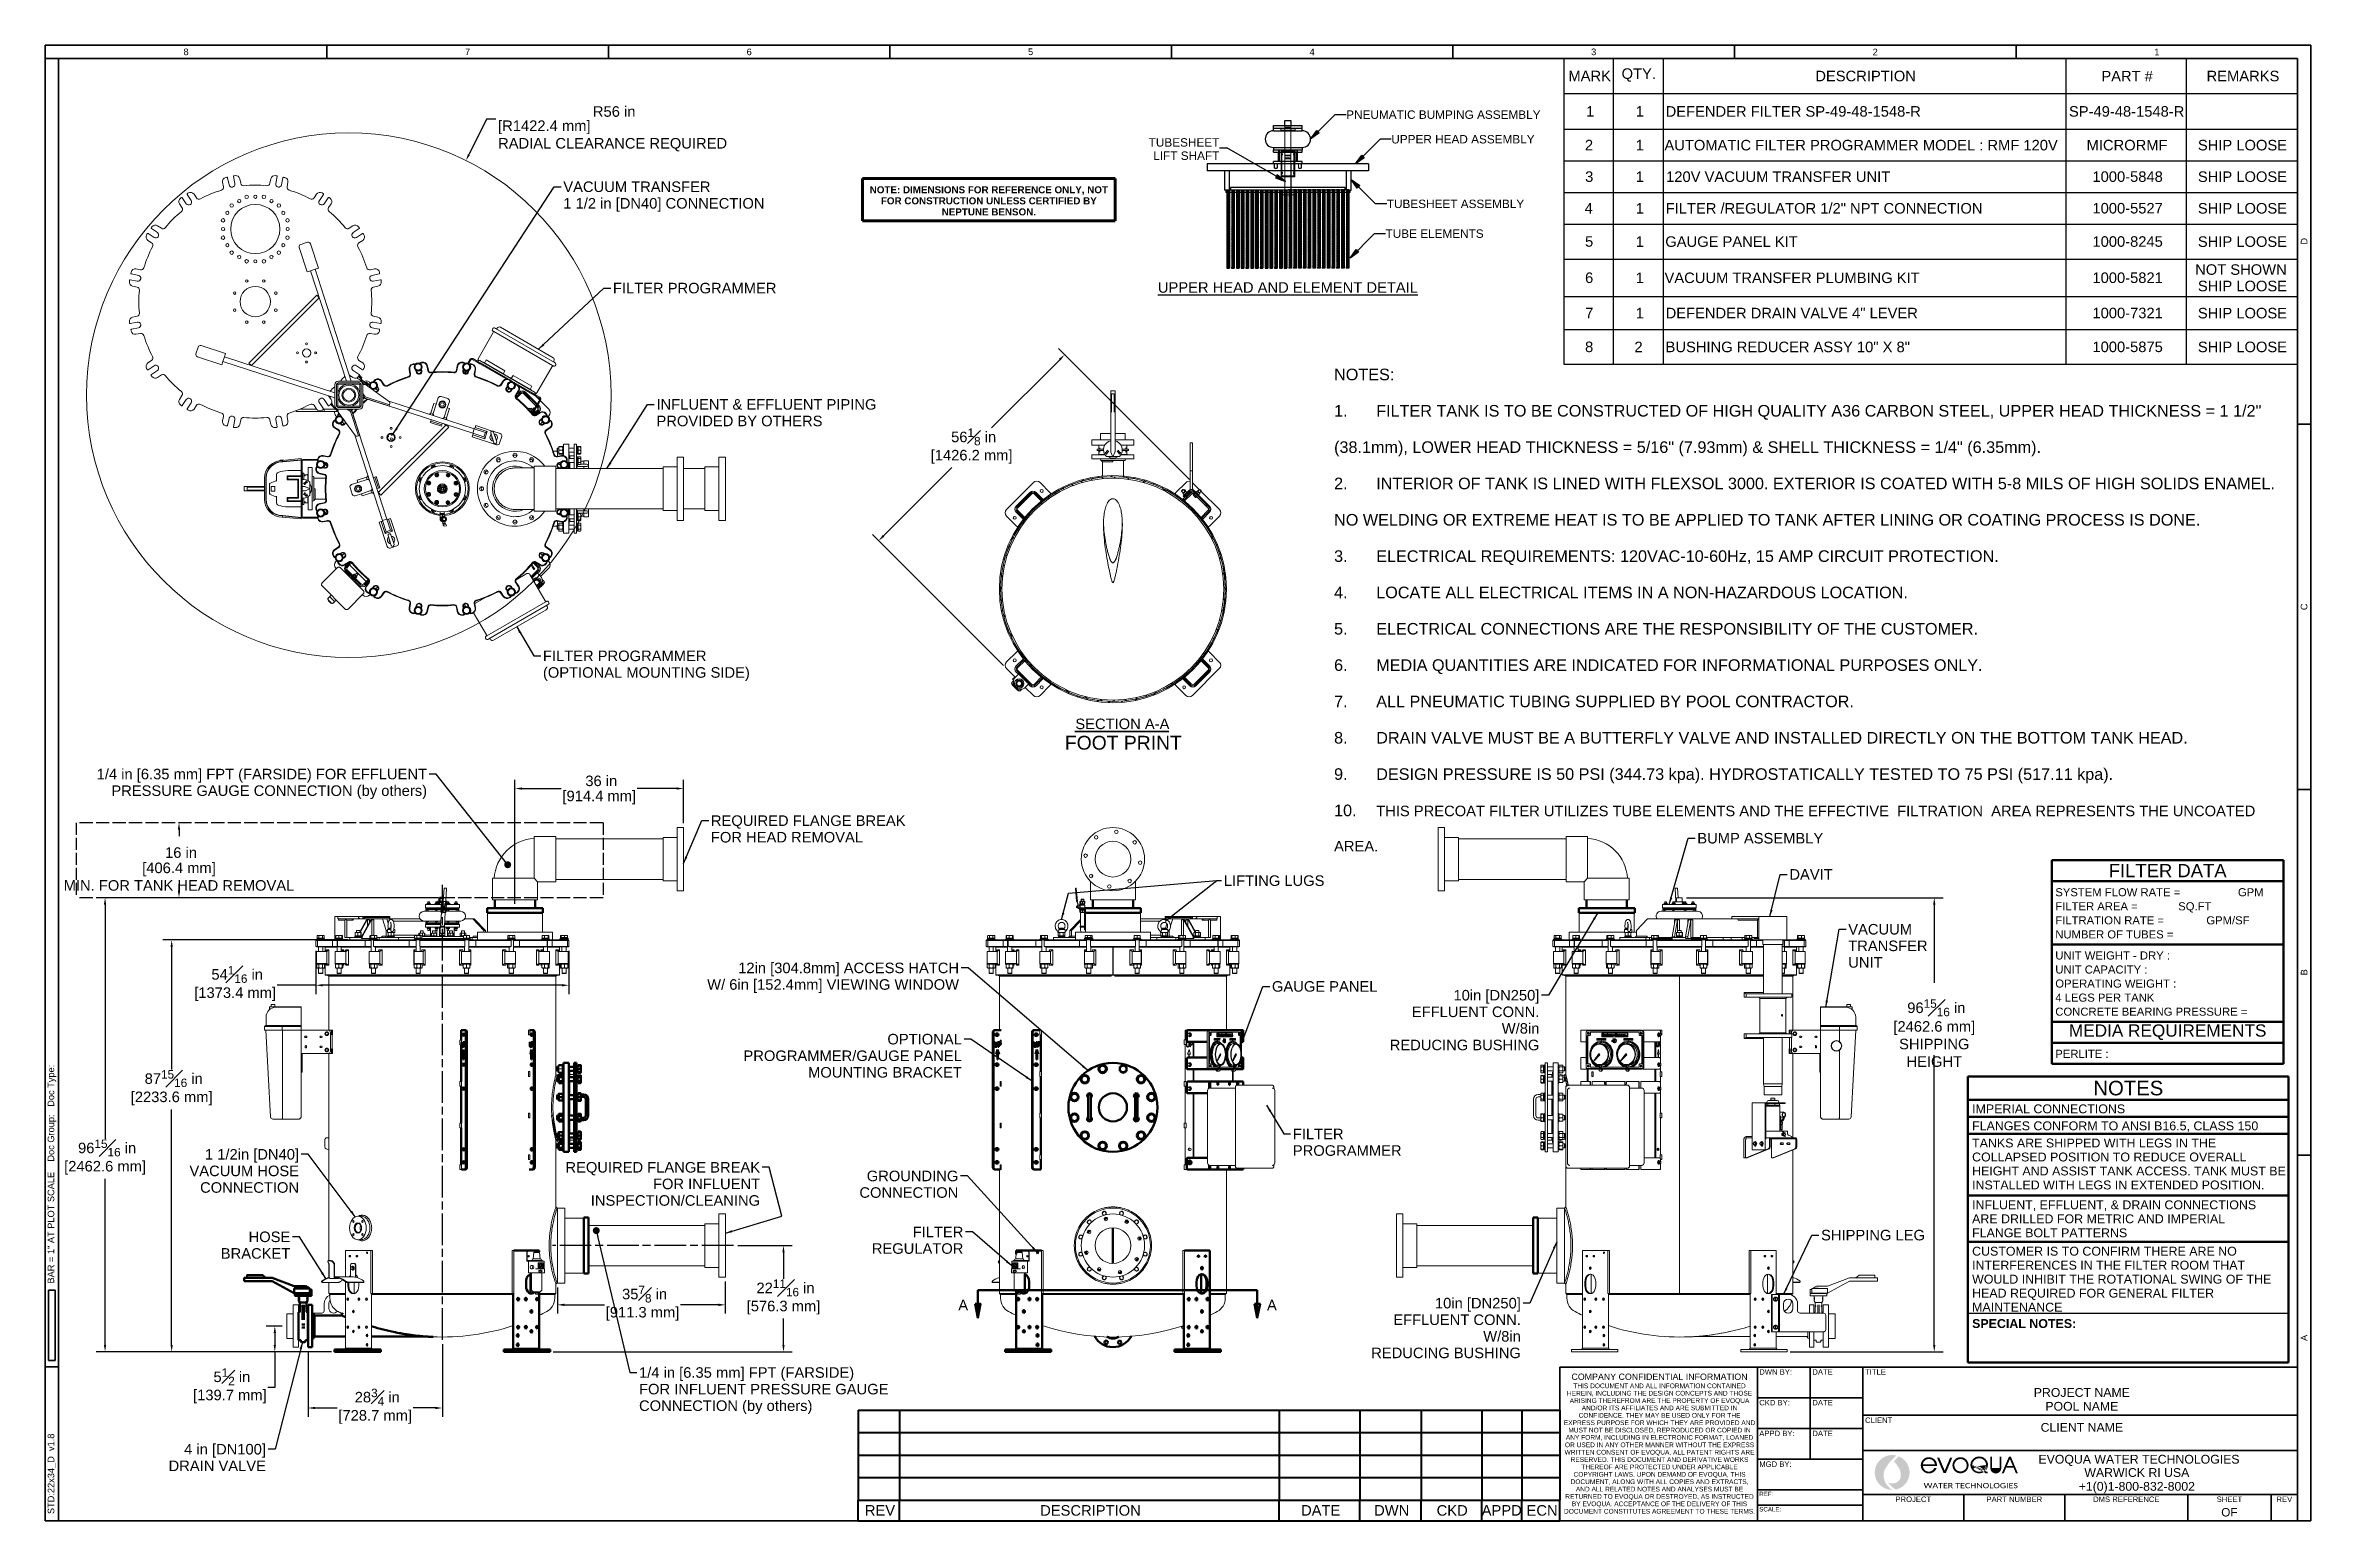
# Model space of a CAD drawing. Header units: inches. Extents: x 19 to 503, y 7 to 322.
import ezdxf
from ezdxf.enums import TextEntityAlignment as Align

# ---------------------------------------------------------------- set-up
doc = ezdxf.new("R2010")
doc.units = ezdxf.units.IN
doc.header["$LTSCALE"] = 15
doc.header["$MEASUREMENT"] = 0
for name, pattern in [('CHAIN', [0.7087, 0.4724, -0.0591, 0.1181, -0.0591]), ('DASHED', [0.2067, 0.1654, -0.0413]), ('DASHED_SPACE', [0.2067, 0.1654, -0.0413]), ('DOUBLE_DASH_CHAIN', [1.2403, 0.6614, -0.0827, 0.1654, -0.0827, 0.1654, -0.0827]), ('HIDD1', [0.09713, 0.064753, -0.032377])]:
    doc.linetypes.add(name, pattern=pattern)
doc.layers.get('0').update_dxf_attribs({"lineweight": 25})
for name, color, linetype, lineweight in [('Border', 7, 'Continuous', 35), ('Centerline (ANSI)', 7, 'Continuous', 25), ('Dimension (ANSI)', 7, 'Continuous', 25), ('Hatch', 7, 'Continuous', 18), ('Hatch (ANSI)', 7, 'Continuous', 18), ('Hidden', 7, 'DASHED', 18), ('Section Line', 7, 'DOUBLE_DASH_CHAIN', 50), ('Sketch Geometry (ANSI)', 7, 'Continuous', 25), ('Sketch Geometry(MEMCOR)', 7, 'Continuous', 50), ('Symbol', 7, 'Continuous', 25), ('Symbol (ANSI)', 7, 'Continuous', 25), ('Symbols(MEMCOR)', 7, 'Continuous', 25), ('Title', 7, 'Continuous', 35), ('Visible', 7, 'Continuous', 18), ('Visible (ANSI)', 7, 'Continuous', 50)]:
    doc.layers.add(name, color=color, linetype=linetype, lineweight=lineweight)
doc.layers.add('Brade', color=5, linetype='Continuous', lineweight=25, true_color=0x0000ff)
doc.layers.add('Centerline', color=5, linetype='CHAIN', lineweight=25, true_color=0x0000ff)
doc.styles.add('MEMCOR', font='arial.ttf')
doc.styles.add('MEMCOR Medium', font='arial.ttf')
doc.styles.add('Note Text (ANSI)', font='arial.ttf')
doc.styles.get("Standard").update_dxf_attribs({"font": 'arial.ttf'})
doc.styles.add('Standard A-B-C', font='arial.ttf')
doc.styles.add('Standard D-E', font='arial.ttf')
doc.styles.add('Standard D-E NeptuneBenson', font='arial.ttf')
doc.styles.add('Standard Large', font='arial.ttf')
doc.styles.add('Text Style242', font='arial.ttf')
doc.dimstyles.new('Default (ANSI)', dxfattribs={"dimscale": 15, "dimtxt": 0.15, "dimasz": 0.098425, "dimexe": 0.125, "dimexo": 0.0625, "dimgap": 0.031496, "dimtad": 0, "dimtih": 1, "dimtoh": 1, "dimdec": 4, "dimrnd": 1e-08, "dimzin": 3, "dimdsep": 46, "dimlunit": 5, "dimtxsty": 'MEMCOR Medium', "dimcen": 0.09, "dimdle": 0.393701, "dimclrd": 256, "dimclre": 256, "dimclrt": 256, "dimadec": 0, "dimazin": 1, "dimtfac": 0.8, "dimtofl": 0, "dimtmove": 0, "dimatfit": 3, "dimfxl": 1, "dimfrac": 1, "dimtolj": 1, "dimtzin": 4, "dimlwd": -1, "dimlwe": -1, "dimarcsym": 0})
doc.dimstyles.new('Default (ANSI)$7', dxfattribs={"dimscale": 15, "dimtxt": 0.15, "dimasz": 0.098425, "dimexe": 0.125, "dimexo": 0.0625, "dimgap": 0.031496, "dimtad": 0, "dimtih": 1, "dimtoh": 1, "dimdec": 4, "dimrnd": 1e-08, "dimzin": 3, "dimdsep": 46, "dimlunit": 5, "dimtxsty": 'MEMCOR Medium', "dimcen": 0.09, "dimdle": 0.393701, "dimclrd": 256, "dimclre": 256, "dimclrt": 256, "dimadec": 0, "dimazin": 1, "dimtfac": 0.8, "dimtofl": 0, "dimtmove": 0, "dimatfit": 3, "dimfxl": 1, "dimfrac": 1, "dimtolj": 1, "dimtzin": 4, "dimlwd": -1, "dimlwe": -1, "dimarcsym": 0})
doc.dimstyles.new('in [mm] D-E NeptuneBenson$7', dxfattribs={"dimscale": 15, "dimtxt": 0.15, "dimasz": 0.098425, "dimexe": 0.125, "dimexo": 0.063, "dimgap": 0.031496, "dimtad": 0, "dimtih": 1, "dimtoh": 1, "dimdec": 4, "dimrnd": 1e-08, "dimzin": 3, "dimdsep": 46, "dimlunit": 5, "dimtxsty": 'Standard D-E', "dimcen": 0.09, "dimdle": 0.393701, "dimclrd": 256, "dimclre": 256, "dimclrt": 256, "dimadec": 1, "dimazin": 1, "dimtfac": 1, "dimtofl": 0, "dimtmove": 0, "dimatfit": 3, "dimfxl": 1, "dimfrac": 1, "dimtolj": 1, "dimtzin": 4, "dimlwd": -1, "dimlwe": -1, "dimarcsym": 0})

msp = doc.modelspace()

# ---------------------------------------------------------------- texts
at = {"layer": 'Symbol'}
for s, insert, char_height, width, attachment_point, line_spacing_factor, style in [('\\pxsm1.88;\\fArial|b0|i0;{\\H2.4750;NOTES:\\P}\\fArial|b0|i0;{\\H2.4750;1.^I}\\fArial|b0|i0;{\\H2.4750;FILTER TANK IS TO BE CONSTRUCTED OF HIGH QUALITY A36 CARBON STEEL, UPPER HEAD THICKNESS = 1 1/2" \\P(38.1mm), LOWER HEAD THICKNESS = 5/16" (7.93mm) & SHELL THICKNESS = 1/4" (6.35mm).\\P}\\fArial|b0|i0;{\\H2.4750;2.^I}\\fArial|b0|i0;{\\H2.4750;INTERIOR OF TANK IS LINED WITH FLEXSOL 3000. EXTERIOR IS COATED WITH 5-8 MILS OF HIGH SOLIDS ENAMEL. \\PNO WELDING OR EXTREME HEAT IS TO BE APPLIED TO TANK AFTER LINING OR COATING PROCESS IS DONE.\\P}\\fArial|b0|i0;{\\H2.4750;3.^I}\\fArial|b0|i0;{\\H2.4750;ELECTRICAL REQUIREMENTS: 120VAC-10-60Hz, 15 AMP CIRCUIT PROTECTION.\\P}\\fArial|b0|i0;{\\H2.4750;4.^I}\\fArial|b0|i0;{\\H2.4750;LOCATE ALL ELECTRICAL ITEMS IN A NON-HAZARDOUS LOCATION.\\P}\\fArial|b0|i0;{\\H2.4750;5.^I}\\fArial|b0|i0;{\\H2.4750;ELECTRICAL CONNECTIONS ARE THE RESPONSIBILITY OF THE CUSTOMER.\\P}\\fArial|b0|i0;{\\H2.4750;6.^I}\\fArial|b0|i0;{\\H2.4750;MEDIA QUANTITIES ARE INDICATED FOR INFORMATIONAL PURPOSES ONLY.\\P}\\fArial|b0|i0;{\\H2.4750;7.^I}\\fArial|b0|i0;{\\H2.4750;ALL PNEUMATIC TUBING SUPPLIED BY POOL CONTRACTOR.\\P}\\fArial|b0|i0;{\\H2.4750;8.^I}\\fArial|b0|i0;{\\H2.4750;DRAIN VALVE MUST BE A BUTTERFLY VALVE AND INSTALLED DIRECTLY ON THE BOTTOM TANK HEAD.\\P}\\fArial|b0|i0;{\\H2.4750;9.^I}\\fArial|b0|i0;{\\H2.4750;DESIGN PRESSURE IS 50 PSI (344.73 kpa). HYDROSTATICALLY TESTED TO 75 PSI (517.11 kpa).\\P}\\fArial|b0|i0;{\\H2.4750;10.^I}\\fArial|b0|i0;{\\H2.2500;THIS PRECOAT FILTER UTILIZES TUBE ELEMENTS AND THE EFFECTIVE  FILTRATION  AREA REPRESENTS THE UNCOATED \\PAREA.}', (293.95245, 253.4636), 2.25000007, 202.6942777, 1, 1.754237, 'Standard D-E NeptuneBenson'), ('\\fArial|b0|i0;4 in [DN100]\\P\\fArial|b0|i0;DRAIN VALVE', (65.86148, 23.88334), 2.2500001, 20.7919225, 3, 0.944221, 'Standard D-E')]:
    msp.add_mtext(s, dxfattribs=dict(at, insert=insert, char_height=char_height, width=width, attachment_point=attachment_point, line_spacing_factor=line_spacing_factor, style=style))
at = {"layer": 'Symbol', "attachment_point": 7}
for s, insert, char_height, style in [('FOOT PRINT', (236.47086, 172.07758), 2.952756, 'Standard Large'), ('SECTION A-A', (238.70726, 176.46669), 2.2500001, 'Text Style242')]:
    msp.add_mtext(s, dxfattribs=dict(at, insert=insert, char_height=char_height, style=style))
at = {"layer": 'Symbol (ANSI)', "char_height": 2.2500001, "line_spacing_factor": 0.944221}
for s, insert, width, attachment_point, style in [('\\fArial|b0|i0;VACUUM TRANSFER \\P\\fArial|b0|i0;1 1/2 in [DN40] CONNECTION', (129.36268, 293.43093), 42.969515, 1, 'MEMCOR Medium'), ('\\fArial|b0|i0;INFLUENT & EFFLUENT PIPING\\P\\fArial|b0|i0;PROVIDED BY OTHERS', (149.26011, 246.96139), 46.9893311, 1, 'MEMCOR Medium'), ('\\fArial|b0|i0;FILTER PROGRAMMER\\P\\fArial|b0|i0;(OPTIONAL MOUNTING SIDE)', (125.0136, 193.26805), 44.1888374, 1, 'MEMCOR Medium'), ('\\fArial|b0|i0;1/4 in [6.35 mm] FPT (FARSIDE) FOR EFFLUENT\\P\\fArial|b0|i0;PRESSURE GAUGE CONNECTION (by others)', (100.26629, 168.03284), 70.5628846, 3, 'MEMCOR Medium'), ('\\fArial|b0|i0;VACUUM\\P\\fArial|b0|i0;TRANSFER\\P\\fArial|b0|i0;UNIT', (403.74717, 134.8997), 16.9453138, 1, 'MEMCOR Medium'), ('\\fArial|b0|i0;12in [304.8mm] ACCESS HATCH\\P\\fArial|b0|i0;W/ 6in [152.4mm] VIEWING WINDOW', (213.86945, 126.64695), 53.7873497, 3, 'MEMCOR Medium'), ('\\fArial|b0|i0;10in [DN250]\\P\\fArial|b0|i0;EFFLUENT CONN.\\P\\fArial|b0|i0;W/8in\\P\\fArial|b0|i0;REDUCING BUSHING', (337.79413, 120.81402), 31.9664657, 3, 'MEMCOR Medium'), ('\\fArial|b0|i0;FILTER\\P\\fArial|b0|i0;PROGRAMMER', (285.15096, 91.19465), 23.2322807, 1, 'MEMCOR Medium'), ('\\fArial|b0|i0;1 1/2in [DN40]\\P\\fArial|b0|i0;VACUUM HOSE \\P\\fArial|b0|i0;CONNECTION', (72.93071, 86.84715), 24.2818228, 3, 'Standard D-E'), ('\\fArial|b0|i0;GROUNDING\\P\\fArial|b0|i0;CONNECTION', (213.71864, 82.22688), 21.1349102, 3, 'Standard D-E'), ('\\fArial|b0|i0;HOSE\\P\\fArial|b0|i0;BRACKET', (71.06915, 69.23095), 14.851373, 3, 'Standard D-E'), ('\\fArial|b0|i0;FILTER\\P\\fArial|b0|i0;REGULATOR', (214.7946, 70.27299), 19.5657404, 3, 'Standard D-E'), ('\\fArial|b0|i0;10in [DN250]\\P\\fArial|b0|i0;EFFLUENT CONN.\\P\\fArial|b0|i0;W/8in\\P\\fArial|b0|i0;REDUCING BUSHING', (333.83876, 55.07204), 31.9664657, 3, 'MEMCOR Medium'), ('\\fArial|b0|i0;1/4 in [6.35 mm] FPT (FARSIDE) \\P\\fArial|b0|i0;FOR INFLUENT PRESSURE GAUGE \\P\\fArial|b0|i0;CONNECTION (by others)', (145.53726, 40.25959), 54.1543491, 1, 'MEMCOR Medium')]:
    msp.add_mtext(s, dxfattribs=dict(at, insert=insert, width=width, attachment_point=attachment_point, style=style))
at = {"layer": 'Symbol (ANSI)', "char_height": 2.2500001, "attachment_point": 1}
for s, insert, width, style in [('\\fArial|b0|i0;FILTER PROGRAMMER', (139.95888, 271.78932), 34.9350248, 'MEMCOR Medium'), ('\\fArial|b0|i0;BUMP ASSEMBLY', (371.51232, 154.3397), 26.9073943, 'Standard D-E'), ('\\fArial|b0|i0;LIFTING LUGS', (270.41589, 145.27773), 21.4847575, 'MEMCOR Medium'), ('\\fArial|b0|i0;SHIPPING LEG', (397.94569, 69.59636), 22.1878821, 'MEMCOR Medium')]:
    msp.add_mtext(s, dxfattribs=dict(at, insert=insert, width=width, style=style))
at = {"layer": 'Symbol (ANSI)', "color": 179, "true_color": 0x262659, "char_height": 2.2500001, "line_spacing_factor": 0.944221, "style": 'MEMCOR Medium'}
for s, insert, width, attachment_point in [('\\fArial|b0|i0;REQUIRED FLANGE BREAK\\P\\fArial|b0|i0;FOR HEAD REMOVAL', (160.88186, 158.08933), 41.5804151, 1), ('\\fArial|b0|i0;OPTIONAL \\P\\fArial|b0|i0;PROGRAMMER/GAUGE PANEL \\P\\fArial|b0|i0;MOUNTING BRACKET', (214.464, 111.43357), 47.5175362, 3), ('\\fArial|b0|i0;REQUIRED FLANGE BREAK\\P\\fArial|b0|i0;FOR INFLUENT\\P\\fArial|b0|i0;INSPECTION/CLEANING', (171.3839, 84.07521), 41.5804151, 3)]:
    msp.add_mtext(s, dxfattribs=dict(at, insert=insert, width=width, attachment_point=attachment_point))
at = {"layer": 'Symbol (ANSI)', "color": 179, "true_color": 0x262659, "char_height": 2.2500001, "attachment_point": 1, "style": 'MEMCOR Medium'}
for s, insert, width in [('\\fArial|b0|i0;DAVIT', (391.18029, 146.60889), 9.2589567), ('\\fArial|b0|i0;GAUGE PANEL', (280.68906, 122.6926), 22.5394457)]:
    msp.add_mtext(s, dxfattribs=dict(at, insert=insert, width=width))

# ---------------------------------------------------------------- blocks, each defined once
blk = doc.blocks.new('Borders 22x34_D')
at = {"layer": 'Border'}
for p, q in [((33.5, 21.5), (1.25, 21.5)), ((1.25, 21.5), (1.25, 0.5)), ((33.312, 21.312), (1.25, 21.312)), ((1.437, 0.5), (1.437, 21.312)), ((5.258, 21.5), (5.258, 21.312)), ((9.266, 21.5), (9.266, 21.312)), ((13.273, 21.5), (13.273, 21.312)), ((17.281, 21.5), (17.281, 21.312)), ((21.289, 21.5), (21.289, 21.312)), ((25.297, 21.5), (25.297, 21.312)), ((29.305, 21.5), (29.305, 21.312)), ((33.312, 0.5), (33.312, 21.312)), ((33.5, 0.5), (33.5, 21.5)), ((33.312, 16.109), (33.5, 16.109)), ((33.312, 10.906), (33.5, 10.906)), ((33.312, 5.703), (33.5, 5.703)), ((1.391, 3.781), (1.297, 3.781)), ((1.297, 3.781), (1.297, 2.781)), ((1.391, 2.781), (1.391, 3.781)), ((1.25, 2.688), (1.437, 2.688)), ((1.297, 2.781), (1.391, 2.781)), ((1.25, 0.5), (33.5, 0.5)), ((1.25, 0.5), (7.811, 0.5))]:
    blk.add_line(p, q, dxfattribs=at)
at = {"layer": 'Border', "char_height": 0.094, "attachment_point": 5, "style": 'Standard A-B-C'}
for s, insert in [('\\fArial|b0|i0;{\\H0.0940;8}', (3.254, 21.406)), ('\\fArial|b0|i0;{\\H0.0940;7}', (7.262, 21.407)), ('\\fArial|b0|i0;{\\H0.0940;6}', (11.27, 21.406)), ('\\fArial|b0|i0;{\\H0.0940;5}', (15.277, 21.407)), ('\\fArial|b0|i0;{\\H0.0940;4}', (19.285, 21.406)), ('\\fArial|b0|i0;{\\H0.0940;3}', (23.293, 21.406)), ('\\fArial|b0|i0;{\\H0.0940;2}', (27.301, 21.406)), ('\\fArial|b0|i0;{\\H0.0940;1}', (31.309, 21.406))]:
    blk.add_mtext(s, dxfattribs=dict(at, insert=insert))
at = {"layer": 'Border', "char_height": 0.094, "rotation": 90, "style": 'Standard A-B-C'}
for s, insert, attachment_point in [('\\fArial|b0|i0;{\\H0.0940;D}', (33.406, 18.711), 5), ('\\fArial|b0|i0;{\\H0.0940;C}', (33.406, 13.508), 5), ('\\fArial|b0|i0;{\\H0.0940;B}', (33.406, 8.305), 5), ('\\fArial|b0|i0;{\\H0.0940;BAR = 1" AT PLOT SCALE    Doc Group:   Doc Type: }', (1.344, 3.875), 4), ('\\fArial|b0|i0;{\\H0.0940;A}', (33.406, 3.102), 5), ('\\fArial|b0|i0;{\\H0.0940;STD:22x34_D  v1.8}', (1.344, 0.594), 4)]:
    blk.add_mtext(s, dxfattribs=dict(at, insert=insert, attachment_point=attachment_point))
blk = doc.blocks.new('Title Blocks D-E')
at = {"layer": 'Hatch'}
h = blk.add_hatch(color=256, dxfattribs=at)
edge = h.paths.add_edge_path()
edge.add_arc((19.982, 9.944), 0.248, 76.679, 270.1895)
edge.add_spline(control_points=[(19.983, 9.696), (19.953, 9.717), (19.907, 9.758), (19.877, 9.809), (19.863, 9.86), (19.859, 9.914), (19.864, 9.955), (19.882, 9.997), (19.916, 10.051), (19.948, 10.092), (19.993, 10.14), (20.039, 10.185)], knot_values=[1, 1, 1, 1, 1, 2, 3, 4, 5, 6, 7, 8, 9, 9, 9, 9, 9], degree=4, periodic=0)
h = blk.add_hatch(color=256, dxfattribs=at)
edge = h.paths.add_edge_path()
edge.add_line((20.077, 10.173), (20.007, 10.102))
edge.add_spline(control_points=[(20.007, 10.102), (20.039, 10.066), (20.062, 10.032), (20.08, 10.006), (20.093, 9.983), (20.106, 9.938), (20.106, 9.885), (20.097, 9.845), (20.065, 9.813), (20.035, 9.793), (19.989, 9.788), (19.943, 9.788), (19.923, 9.803)], knot_values=[1, 1, 1, 1, 1, 2, 3, 4, 5, 6, 7, 8, 9, 10, 10, 10, 10, 10], degree=4, periodic=0)
edge.add_spline(control_points=[(19.923, 9.803), (19.945, 9.77), (19.968, 9.745), (19.996, 9.724), (20.035, 9.701)], knot_values=[1, 1, 1, 1, 1, 2, 2, 2, 2, 2], degree=4, periodic=0)
edge.add_arc((19.982, 9.944), 0.248, 282.2596, 427.5742)
h = blk.add_hatch(color=256, dxfattribs=at)
edge = h.paths.add_edge_path(flags=0)
edge.add_arc((20.505, 10.051), 0.0859, 6.7767, 173.2233)
edge.add_line((20.419, 10.061), (20.59, 10.061))
edge = h.paths.add_edge_path()
edge.add_arc((20.505, 10.046), 0.116, 354.8678, 699.9289)
edge.add_line((20.613, 10.006), (20.583, 10.006))
edge.add_arc((20.504, 10.041), 0.0853, 183.1818, 336.4721, ccw=False)
edge.add_line((20.419, 10.036), (20.62, 10.036))
blk.add_hatch(color=256, dxfattribs=at).paths.add_polyline_path([(20.839, 10.157), (20.746, 9.936), (20.714, 9.936), (20.62, 10.157), (20.651, 10.157), (20.73, 9.972), (20.808, 10.157)])
h = blk.add_hatch(color=256, dxfattribs=at)
edge = h.paths.add_edge_path(flags=0)
edge.add_arc((20.955, 10.047), 0.089, 0, 360)
edge = h.paths.add_edge_path()
edge.add_arc((20.955, 10.047), 0.115, 0, 360)
h = blk.add_hatch(color=256, dxfattribs=at)
edge = h.paths.add_edge_path(flags=0)
edge.add_spline(control_points=[(21.29, 9.982), (21.287, 9.984), (21.279, 9.99), (21.266, 10.001), (21.249, 10.013), (21.218, 10.031), (21.173, 10.034), (21.147, 10.031), (21.125, 10.026)], knot_values=[-5.525972, -5.525972, -5.525972, -5.525972, -5.525972, -5, -4, -3, -2, -1, -1, -1, -1, -1], degree=4, periodic=0)
edge.add_arc((21.221, 10.054), 0.0997, 182.5887, 196.4669, ccw=False)
edge.add_arc((21.221, 10.048), 0.0996, 0.9395, 179.0605, ccw=False)
edge.add_arc((21.221, 10.054), 0.0997, 313.5602, 357.4113, ccw=False)
edge = h.paths.add_edge_path(flags=0)
edge.add_spline(control_points=[(21.136, 10.001), (21.147, 10.007), (21.164, 10.008), (21.188, 10.008), (21.224, 9.998), (21.249, 9.984), (21.261, 9.975), (21.268, 9.969), (21.27, 9.967)], knot_values=[-5.475497, -5.475497, -5.475497, -5.475497, -5.475497, -4.475497, -3.475497, -2.475497, -1.475497, -1, -1, -1, -1, -1], degree=4, periodic=0)
edge.add_arc((21.221, 10.054), 0.0997, 211.8702, 299.6018, ccw=False)
edge = h.paths.add_edge_path()
edge.add_line((21.343, 9.955), (21.343, 9.931))
edge.add_spline(control_points=[(21.343, 9.931), (21.326, 9.931), (21.312, 9.932), (21.302, 9.94), (21.292, 9.948), (21.289, 9.951)], knot_values=[6.426385, 6.426385, 6.426385, 6.426385, 6.426385, 7.426385, 8, 8, 8, 8, 8], degree=4, periodic=0)
edge.add_arc((21.221, 10.057), 0.126, 183.1673, 302.8004, ccw=False)
edge.add_arc((21.221, 10.046), 0.126, 2.9412, 178.4354, ccw=False)
edge.add_arc((21.221, 10.057), 0.126, 314.2286, 358.2094, ccw=False)
edge.add_spline(control_points=[(21.309, 9.966), (21.311, 9.965), (21.316, 9.961), (21.322, 9.958), (21.331, 9.955), (21.343, 9.955)], knot_values=[6.5852, 6.5852, 6.5852, 6.5852, 6.5852, 7, 8, 8, 8, 8, 8], degree=4, periodic=0)
h = blk.add_hatch(color=256, dxfattribs=at)
edge = h.paths.add_edge_path()
edge.add_arc((21.457, 10.009), 0.0797, 180, 360)
edge.add_line((21.537, 10.009), (21.537, 10.168))
edge.add_line((21.537, 10.168), (21.51, 10.168))
edge.add_line((21.51, 10.168), (21.51, 10.008))
edge.add_arc((21.456, 10.008), 0.0532, -180, 0, ccw=False)
edge.add_line((21.403, 10.008), (21.403, 10.168))
edge.add_line((21.403, 10.168), (21.378, 10.168))
edge.add_line((21.378, 10.168), (21.378, 10.009))
h = blk.add_hatch(color=256, dxfattribs=at)
h.paths.add_polyline_path([(21.615, 10.036), (21.658, 10.135), (21.7, 10.036)], flags=0)
h.paths.add_polyline_path([(21.771, 9.934), (21.743, 9.934), (21.71, 10.012), (21.605, 10.012), (21.571, 9.934), (21.543, 9.934), (21.644, 10.168), (21.672, 10.168)])
at = {"layer": 'Title'}
for p, q in [((18.065, 11.445), (15.252, 11.445)), ((15.252, 11.445), (15.252, 9.258)), ((19.565, 11.445), (18.065, 11.445)), ((18.065, 11.445), (18.065, 9.258)), ((18.065, 9.258), (18.065, 11.445)), ((18.815, 11.445), (18.815, 10.133)), ((19.565, 11.445), (25.752, 11.445)), ((19.565, 9.258), (19.565, 11.445)), ((19.565, 9.258), (19.565, 11.445)), ((25.752, 11.445), (25.752, 9.258)), ((18.065, 11.008), (19.565, 11.008)), ((19.565, 10.758), (25.752, 10.758)), ((18.065, 10.57), (19.565, 10.57)), ((18.065, 10.133), (19.565, 10.133)), ((19.565, 10.258), (25.752, 10.258)), ((18.065, 9.695), (19.565, 9.695)), ((18.065, 9.477), (19.565, 9.477)), ((19.565, 9.633), (25.752, 9.633)), ((21.002, 9.633), (21.002, 9.258)), ((22.44, 9.633), (22.44, 9.258)), ((24.19, 9.633), (24.19, 9.258)), ((25.377, 9.633), (25.377, 9.258)), ((15.252, 9.258), (18.065, 9.258)), ((18.065, 9.258), (19.565, 9.258)), ((25.752, 9.258), (19.565, 9.258)), ((25.752, 9.258), (25.752, 9.258)), ((25.752, 9.258), (25.94, 9.258))]:
    blk.add_line(p, q, dxfattribs=at)
at = {"layer": 'Title', "insert": (16.67, 11.352), "char_height": 0.06, "width": 2.72591, "attachment_point": 2, "line_spacing_factor": 0.757101, "style": 'Standard A-B-C'}
blk.add_mtext('\\pxsm0.94;\\fArial|b0|i0;{\\H0.0900;COMPANY CONFIDENTIAL INFORMATION\\P}\\fArial|b0|i0;{\\H0.0670;THIS DOCUMENT AND ALL INFORMATION CONTAINED HEREIN, INCLUDING THE DESIGN CONCEPTS AND THOSE ARISING THEREFROM ARE THE PROPERTY OF EVOQUA AND/OR ITS AFFILIATES AND ARE SUBMITTED IN CONFIDENCE. THEY MAY BE USED ONLY FOR THE EXPRESS PURPOSE FOR WHICH THEY ARE PROVIDED AND MUST NOT BE DISCLOSED, REPRODUCED OR COPIED IN ANY FORM, INCLUDING IN ELECTRONIC FORMAT, LOANED OR USED IN ANY OTHER MANNER WITHOUT THE EXPRESS WRITTEN CONSENT OF EVOQUA. ALL PATENT RIGHTS ARE RESERVED. THIS DOCUMENT AND DERIVATIVE WORKS THEREOF ARE PROTECTED UNDER APPLICABLE COPYRIGHT LAWS. UPON DEMAND OF EVOQUA, THIS DOCUMENT, ALONG WITH ALL COPIES AND EXTRACTS, AND ALL RELATED NOTES AND ANALYSES MUST BE RETURNED TO EVOQUA OR DESTROYED, AS INSTRUCTED BY EVOQUA. ACCEPTANCE OF THE DELIVERY OF THIS DOCUMENT CONSTITUTES AGREEMENT TO THESE TERMS}\\fArial|b0|i0;{\\H0.0680;.}', dxfattribs=at)
at = {"layer": 'Title'}
for s, insert, char_height, attachment_point, style in [('\\fArial|b0|i0;{\\H0.0780;DWN BY:}', (18.09, 11.414), 0.078, 1, 'Standard A-B-C'), ('\\fArial|b0|i0;{\\H0.0780;DATE}', (18.846, 11.414), 0.078, 1, 'Standard A-B-C'), ('\\fArial|b0|i0;{\\H0.0780;TITLE}', (19.596, 11.414), 0.078, 1, 'Standard A-B-C'), ('\\fArial|b0|i0;{\\H0.0780;CKD BY:}', (18.09, 10.977), 0.078, 1, 'Standard A-B-C'), ('\\fArial|b0|i0;{\\H0.0780;DATE}', (18.846, 10.977), 0.078, 1, 'Standard A-B-C'), ('\\fArial|b0|i0;{\\H0.0780;CLIENT}', (19.596, 10.727), 0.078, 1, 'Standard A-B-C'), ('\\fArial|b0|i0;{\\H0.0780;DATE}', (18.846, 10.539), 0.078, 1, 'Standard A-B-C'), ('\\fArial|b0|i0;{\\H0.0780;MGD BY:}', (18.09, 10.102), 0.078, 1, 'Standard A-B-C'), ('\\fArial|b0|i0;{\\H0.1250;EVOQUA WATER TECHNOLOGIES}', (22.065, 10.195), 0.125, 1, 'Standard A-B-C'), ('\\fCalibri|b0|i0;\\W1.20;{\\H0.0750;WATER TECHNOLOGIES}', (21.772, 9.795), 0.075, 3, 'Standard D-E'), ('\\fArial|b0|i0;{\\H0.0630;SCALE:}', (18.09, 9.452), 0.063, 1, 'Standard A-B-C'), ('\\fArial|b0|i0;{\\H0.0630;REF:}', (18.09, 9.67), 0.063, 1, 'Standard A-B-C'), ('\\fArial|b0|i0;{\\H0.0780;PROJECT}', (20.283, 9.602), 0.078, 2, 'Standard A-B-C'), ('\\fArial|b0|i0;{\\H0.0780;PART NUMBER}', (21.721, 9.602), 0.078, 2, 'Standard A-B-C'), ('\\fArial|b0|i0;{\\H0.0780;DMS REFERENCE}', (23.315, 9.602), 0.078, 2, 'Standard A-B-C'), ('\\fArial|b0|i0;{\\H0.0780;SHEET}', (24.783, 9.602), 0.078, 2, 'Standard A-B-C'), ('\\fArial|b0|i0;{\\H0.1200;OF}', (24.783, 9.377), 0.12, 5, 'Standard A-B-C'), ('\\fArial|b0|i0;{\\H0.0780;REV}', (25.565, 9.602), 0.078, 2, 'Standard A-B-C')]:
    blk.add_mtext(s, dxfattribs=dict(at, insert=insert, char_height=char_height, attachment_point=attachment_point, style=style))
at = {"layer": 'Title', "style": 'Standard A-B-C'}
for s, insert, char_height, attachment_point, line_spacing_factor in [('\\fArial|b0|i0;{\\H0.1250;\\P}\\fArial|b0|i0;{\\H0.1250; PROJECT NAME\\P}\\fArial|b0|i0;{\\H0.1250; POOL NAME}', (22.658, 11.082), 0.125, 5, 0.944221), ('\\fArial|b0|i0;{\\H0.1250; CLIENT NAME\\P}\\fArial|b0|i0;{\\H0.1250; }', (22.658, 10.487), 0.125, 5, 0.944221), ('\\fArial|b0|i0;{\\H0.0780;APPD BY:\\P}', (18.09, 10.539), 0.078, 1, 3.028468), ('\\fArial|b0|i0;{\\H0.1250;WARWICK RI USA\\P}\\fArial|b0|i0;{\\H0.1250;+1(0)1-800-832-8002}', (23.465, 10.006), 0.125, 2, 0.944221)]:
    blk.add_mtext(s, dxfattribs=dict(at, insert=insert, char_height=char_height, attachment_point=attachment_point, line_spacing_factor=line_spacing_factor))
at = {"layer": 'Title', "lineweight": 30, "flags": 63}
for tag, height, p in [('DESIGNER', 0.094, (18.44, 11.141)), ('CREATION_DATE', 0.094, (19.19, 11.141)), ('CHECKED_BY', 0.094, (18.44, 10.703)), ('CHECKED_DATE', 0.094, (19.19, 10.703)), ('ENG_APPROVED_BY', 0.094, (18.44, 10.266)), ('ENG_APPROVAL_DATE', 0.094, (19.19, 10.266)), ('MANAGER', 0.094, (18.815, 9.828)), ('PROJECT', 0.12, (20.283, 9.377)), ('PART_NUMBER', 0.12, (21.721, 9.377)), ('@DMS_Reference', 0.12, (23.315, 9.377)), ('Sheet_Number', 0.12, (24.502, 9.377)), ('REVISION_NUMBER', 0.12, (25.565, 9.377)), ('Number_of_sheets', 0.125, (25.065, 9.377))]:
    blk.add_attdef(tag, text='', height=height, dxfattribs=at).set_placement(p, align=Align.MIDDLE_CENTER)
for tag, p in [('!Reference', (18.877, 9.527)), ('Scale_1', (18.877, 9.308))]:
    blk.add_attdef(tag, text='', height=0.078, dxfattribs=at).set_placement(p, align=Align.BOTTOM_CENTER)
blk = doc.blocks.new('NOTES')
at = {"layer": 'Sketch Geometry (ANSI)'}
blk.add_line((-2.075, -1.21), (2.075, -1.21), dxfattribs=at)
at = {"layer": 'Sketch Geometry(MEMCOR)'}
for p, q in [((-2.075, 1.85), (2.075, 1.85)), ((-2.075, -1.85), (-2.075, 1.85)), ((2.075, 1.85), (2.075, -1.85)), ((-2.075, 1.55), (2.075, 1.55)), ((-2.075, 1.33), (2.075, 1.33)), ((-2.075, 1.11), (2.075, 1.11)), ((-2.075, 1.11), (2.075, 1.11)), ((-2.075, 0.31), (2.075, 0.31)), ((-2.075, -0.29), (2.075, -0.29)), ((2.075, -1.85), (-2.075, -1.85))]:
    blk.add_line(p, q, dxfattribs=at)
at = {"layer": 'Symbols(MEMCOR)', "color": 7, "style": 'MEMCOR'}
for s, insert, char_height, attachment_point in [('\\fArial|b0|i0;{\\H0.1880;NOTES}', (0, 1.7), 0.188, 5), ('\\fArial|b0|i0;IMPERIAL CONNECTIONS', (-2.022, 1.49), 0.11497, 1), ('\\fArial|b1|i0;{\\H0.1150;SPECIAL NOTES:}', (-2.022, -1.288), 0.11497, 1)]:
    blk.add_mtext(s, dxfattribs=dict(at, insert=insert, char_height=char_height, attachment_point=attachment_point))
at = {"layer": 'Symbols(MEMCOR)', "color": 7, "insert": (-2.022, 1.27), "char_height": 0.11497, "width": 3.91379, "attachment_point": 1, "style": 'MEMCOR'}
blk.add_mtext('\\fArial|b0|i0;FLANGES CONFORM TO ANSI B16.5, CLASS 150', dxfattribs=at)
at = {"layer": 'Symbols(MEMCOR)', "color": 7, "char_height": 0.114972, "attachment_point": 1, "line_spacing_factor": 0.944221, "style": 'MEMCOR'}
for s, insert, width in [('\\fArial|b0|i0;TANKS ARE SHIPPED WITH LEGS IN THE COLLAPSED POSITION TO REDUCE OVERALL HEIGHT AND ASSIST TANK ACCESS. TANK MUST BE INSTALLED WITH LEGS IN EXTENDED POSITION.', (-2.022, 1.048), 4.12515), ('\\fArial|b0|i0;INFLUENT, EFFLUENT, & DRAIN CONNECTIONS ARE DRILLED FOR METRIC AND IMPERIAL FLANGE BOLT PATTERNS', (-2.022, 0.248), 3.92382), ('\\fArial|b0|i0;CUSTOMER IS TO CONFIRM THERE ARE NO INTERFERENCES IN THE FILTER ROOM THAT WOULD INHIBIT THE ROTATIONAL SWING OF THE HEAD REQUIRED FOR GENERAL FILTER MAINTENANCE', (-2.022, -0.352), 4.08313)]:
    blk.add_mtext(s, dxfattribs=dict(at, insert=insert, width=width))
at = {"layer": 'Symbols(MEMCOR)', "color": 7, "lineweight": 30, "flags": 63}
for tag, p in [('@Special_Notes', (-2.022, -1.483)), ('@Special_Notes1', (-2.022, -1.677))]:
    blk.add_attdef(tag, text='', height=0.115, dxfattribs=at).set_placement(p, align=Align.TOP_LEFT)
blk = doc.blocks.new('UPPER HEAD ADN ELEMENT DETAIL')
at = {"layer": 'Hatch (ANSI)'}
for points in [[(0.08, 0.372), (0.133, 0.425), (0.124, 0.433)], [(0.08, 0.372), (0.141, 0.416), (0.133, 0.425)], [(0.445, 0.258), (0.401, 0.197), (0.454, 0.249)], [(0.454, 0.249), (0.401, 0.197), (0.462, 0.24)], [(-0.163, 0.108), (-0.17, 0.097), (-0.099, 0.071)], [(-0.157, 0.119), (-0.163, 0.108), (-0.099, 0.071)], [(0.43, 0.041), (0.369, 0.085), (0.422, 0.032)], [(0.422, 0.032), (0.369, 0.085), (0.413, 0.023)], [(0.404, -0.414), (0.361, -0.475), (0.413, -0.423)], [(0.413, -0.423), (0.361, -0.475), (0.422, -0.432)]]:
    blk.add_hatch(color=256, dxfattribs=at).paths.add_polyline_path(points)
for p, q in [((-0.102, 0.504), (-0.06, 0.504)), ((-0.102, 0.47), (-0.102, 0.504)), ((-0.06, 0.504), (-0.06, 0.47)), ((-0.183, 0.47), (0.021, 0.47)), ((-0.183, 0.449), (-0.183, 0.47)), ((-0.183, 0.449), (0.021, 0.449)), ((-0.183, 0.432), (-0.183, 0.449)), ((-0.183, 0.432), (0.021, 0.432)), ((0.021, 0.449), (0.021, 0.47)), ((0.021, 0.432), (0.021, 0.449)), ((0.493, 0.197), (-0.655, 0.197)), ((-0.655, 0.197), (-0.655, 0.146)), ((-0.183, 0.313), (-0.183, 0.296)), ((-0.183, 0.313), (0.021, 0.313)), ((-0.183, 0.296), (0.021, 0.296)), ((-0.183, 0.279), (-0.183, 0.296)), ((-0.183, 0.279), (0.021, 0.279)), ((0.021, 0.214), (-0.183, 0.214)), ((-0.183, 0.197), (-0.183, 0.214)), ((-0.149, 0.214), (-0.149, 0.279)), ((-0.013, 0.214), (-0.013, 0.279)), ((0.021, 0.313), (0.021, 0.296)), ((0.021, 0.279), (0.021, 0.296)), ((0.021, 0.197), (0.021, 0.214)), ((0.401, 0.197), (0.027, 0.197)), ((0.493, 0.197), (0.493, 0.146)), ((0.493, 0.146), (-0.655, 0.146)), ((-0.532, 0.146), (-0.532, 0.01)), ((-0.498, 0.01), (-0.532, 0.01)), ((-0.523, 0.01), (-0.523, -0.007)), ((-0.498, 0.146), (-0.498, 0.01)), ((0.335, 0.01), (-0.498, 0.01)), ((0.327, 0.027), (-0.489, 0.027)), ((-0.489, 0.027), (-0.489, 0.01)), ((0.327, 0.01), (0.327, 0.027)), ((0.335, 0.01), (0.335, 0.146)), ((0.335, 0.01), (0.369, 0.01)), ((0.361, -0.007), (0.361, 0.01)), ((0.369, 0.01), (0.369, 0.146)), ((0.361, -0.007), (-0.523, -0.007))]:
    blk.add_line(p, q)
for centre, start, end in [((-0.183, 0.372), 90, 270), ((0.021, 0.372), 270, 90)]:
    blk.add_arc(centre, 0.0595, start, end)
at = {"layer": 'Brade', "lineweight": 25}
for p, q in [((-0.518, 0.012), (-0.495, 0.012)), ((-0.518, 0.01), (-0.518, 0.012)), ((-0.516, 0.01), (-0.516, 0.011)), ((-0.516, 0.011), (-0.497, 0.011)), ((-0.516, 0.01), (-0.497, 0.01)), ((-0.516, 0.01), (-0.497, 0.01)), ((-0.515, 0.01), (-0.515, -0.538)), ((-0.515, 0.01), (-0.515, -0.019)), ((-0.515, 0.008), (-0.515, 0.01)), ((-0.515, 0.01), (-0.497, 0.01)), ((-0.515, 0.008), (-0.498, 0.008)), ((-0.515, 0.008), (-0.498, 0.008)), ((-0.515, 0.007), (-0.498, 0.007)), ((-0.515, 0.005), (-0.498, 0.005)), ((-0.515, 0.004), (-0.498, 0.004)), ((-0.515, 0.002), (-0.498, 0.002)), ((-0.515, 0.001), (-0.498, 0.001)), ((-0.498, 0.01), (-0.498, -0.018)), ((-0.498, 0.008), (-0.498, 0.01)), ((-0.497, 0.01), (-0.497, 0.011)), ((-0.497, 0.01), (-0.497, -0.538)), ((-0.495, 0.01), (-0.495, 0.012)), ((-0.484, 0.012), (-0.461, 0.012)), ((-0.484, 0.01), (-0.484, 0.012)), ((-0.482, 0.01), (-0.482, 0.011)), ((-0.482, 0.011), (-0.463, 0.011)), ((-0.482, 0.01), (-0.463, 0.01)), ((-0.482, 0.01), (-0.463, 0.01)), ((-0.481, 0.01), (-0.481, -0.538)), ((-0.481, 0.01), (-0.481, -0.019)), ((-0.481, 0.008), (-0.481, 0.01)), ((-0.481, 0.01), (-0.463, 0.01)), ((-0.481, 0.008), (-0.464, 0.008)), ((-0.481, 0.008), (-0.464, 0.008)), ((-0.481, 0.007), (-0.464, 0.007)), ((-0.481, 0.005), (-0.464, 0.005)), ((-0.481, 0.004), (-0.464, 0.004)), ((-0.481, 0.002), (-0.464, 0.002)), ((-0.481, 0.001), (-0.464, 0.001)), ((-0.464, 0.01), (-0.464, -0.018)), ((-0.464, 0.008), (-0.464, 0.01)), ((-0.463, 0.01), (-0.463, 0.011)), ((-0.463, 0.01), (-0.463, -0.538)), ((-0.461, 0.01), (-0.461, 0.012)), ((-0.45, 0.012), (-0.427, 0.012)), ((-0.45, 0.01), (-0.45, 0.012)), ((-0.448, 0.01), (-0.448, 0.011)), ((-0.448, 0.011), (-0.429, 0.011)), ((-0.448, 0.01), (-0.429, 0.01)), ((-0.448, 0.01), (-0.429, 0.01)), ((-0.447, 0.01), (-0.447, -0.538)), ((-0.447, 0.01), (-0.447, -0.019)), ((-0.447, 0.008), (-0.447, 0.01)), ((-0.447, 0.01), (-0.429, 0.01)), ((-0.447, 0.008), (-0.43, 0.008)), ((-0.447, 0.008), (-0.43, 0.008)), ((-0.447, 0.007), (-0.43, 0.007)), ((-0.447, 0.005), (-0.43, 0.005)), ((-0.447, 0.004), (-0.43, 0.004)), ((-0.447, 0.002), (-0.43, 0.002)), ((-0.447, 0.001), (-0.43, 0.001)), ((-0.43, 0.01), (-0.43, -0.018)), ((-0.43, 0.008), (-0.43, 0.01)), ((-0.429, 0.01), (-0.429, 0.011)), ((-0.429, 0.01), (-0.429, -0.538)), ((-0.427, 0.01), (-0.427, 0.012)), ((-0.416, 0.012), (-0.393, 0.012)), ((-0.416, 0.01), (-0.416, 0.012)), ((-0.416, 0.01), (-0.416, 0.012)), ((-0.414, 0.01), (-0.414, 0.011)), ((-0.414, 0.011), (-0.395, 0.011)), ((-0.414, 0.01), (-0.395, 0.01)), ((-0.414, 0.01), (-0.395, 0.01)), ((-0.413, 0.01), (-0.413, -0.538)), ((-0.413, 0.01), (-0.413, -0.019)), ((-0.413, 0.008), (-0.413, 0.01)), ((-0.413, 0.01), (-0.395, 0.01)), ((-0.413, 0.008), (-0.396, 0.008)), ((-0.413, 0.008), (-0.396, 0.008)), ((-0.413, 0.007), (-0.396, 0.007)), ((-0.413, 0.005), (-0.396, 0.005)), ((-0.413, 0.004), (-0.396, 0.004)), ((-0.413, 0.002), (-0.396, 0.002)), ((-0.413, 0.001), (-0.396, 0.001)), ((-0.396, 0.01), (-0.396, -0.018)), ((-0.396, 0.008), (-0.396, 0.01)), ((-0.395, 0.01), (-0.395, 0.011)), ((-0.395, 0.01), (-0.395, -0.538)), ((-0.393, 0.01), (-0.393, 0.012)), ((-0.382, 0.012), (-0.359, 0.012)), ((-0.382, 0.01), (-0.382, 0.012)), ((-0.38, 0.01), (-0.38, 0.011)), ((-0.38, 0.011), (-0.361, 0.011)), ((-0.38, 0.01), (-0.361, 0.01)), ((-0.38, 0.01), (-0.361, 0.01)), ((-0.379, 0.01), (-0.379, -0.538)), ((-0.379, 0.01), (-0.379, -0.019)), ((-0.379, 0.008), (-0.379, 0.01)), ((-0.379, 0.01), (-0.361, 0.01)), ((-0.379, 0.008), (-0.362, 0.008)), ((-0.379, 0.008), (-0.362, 0.008)), ((-0.379, 0.007), (-0.362, 0.007)), ((-0.379, 0.005), (-0.362, 0.005)), ((-0.379, 0.004), (-0.362, 0.004)), ((-0.379, 0.002), (-0.362, 0.002)), ((-0.379, 0.001), (-0.362, 0.001)), ((-0.362, 0.01), (-0.362, -0.018)), ((-0.362, 0.008), (-0.362, 0.01)), ((-0.361, 0.01), (-0.361, 0.011)), ((-0.361, 0.01), (-0.361, -0.538)), ((-0.359, 0.01), (-0.359, 0.012)), ((-0.348, 0.012), (-0.325, 0.012)), ((-0.348, 0.01), (-0.348, 0.012)), ((-0.346, 0.01), (-0.346, 0.011)), ((-0.346, 0.011), (-0.327, 0.011)), ((-0.346, 0.01), (-0.327, 0.01)), ((-0.346, 0.01), (-0.327, 0.01)), ((-0.345, 0.01), (-0.345, -0.538)), ((-0.345, 0.01), (-0.345, -0.019)), ((-0.345, 0.008), (-0.345, 0.01)), ((-0.345, 0.01), (-0.327, 0.01)), ((-0.345, 0.008), (-0.328, 0.008)), ((-0.345, 0.008), (-0.328, 0.008)), ((-0.345, 0.007), (-0.328, 0.007)), ((-0.345, 0.005), (-0.328, 0.005)), ((-0.345, 0.004), (-0.328, 0.004)), ((-0.345, 0.002), (-0.328, 0.002)), ((-0.345, 0.001), (-0.328, 0.001)), ((-0.328, 0.01), (-0.328, -0.018)), ((-0.328, 0.008), (-0.328, 0.01)), ((-0.327, 0.01), (-0.327, 0.011)), ((-0.327, 0.01), (-0.327, -0.538)), ((-0.325, 0.01), (-0.325, 0.012)), ((-0.314, 0.012), (-0.291, 0.012)), ((-0.314, 0.01), (-0.314, 0.012)), ((-0.312, 0.01), (-0.312, 0.011)), ((-0.312, 0.011), (-0.293, 0.011)), ((-0.312, 0.01), (-0.293, 0.01)), ((-0.312, 0.01), (-0.293, 0.01)), ((-0.311, 0.01), (-0.311, -0.538)), ((-0.311, 0.01), (-0.311, -0.019)), ((-0.311, 0.008), (-0.311, 0.01)), ((-0.311, 0.01), (-0.293, 0.01)), ((-0.311, 0.008), (-0.294, 0.008)), ((-0.311, 0.008), (-0.294, 0.008)), ((-0.311, 0.007), (-0.294, 0.007)), ((-0.311, 0.005), (-0.294, 0.005)), ((-0.311, 0.004), (-0.294, 0.004)), ((-0.311, 0.002), (-0.294, 0.002)), ((-0.311, 0.001), (-0.294, 0.001)), ((-0.294, 0.01), (-0.294, -0.018)), ((-0.294, 0.008), (-0.294, 0.01)), ((-0.293, 0.01), (-0.293, 0.011)), ((-0.293, 0.01), (-0.293, -0.538)), ((-0.291, 0.01), (-0.291, 0.012)), ((-0.28, 0.01), (-0.28, 0.012)), ((-0.28, 0.012), (-0.257, 0.012)), ((-0.278, 0.011), (-0.259, 0.011)), ((-0.278, 0.01), (-0.278, 0.011)), ((-0.278, 0.01), (-0.259, 0.01)), ((-0.278, 0.01), (-0.259, 0.01)), ((-0.277, 0.01), (-0.277, -0.538)), ((-0.277, 0.01), (-0.259, 0.01)), ((-0.277, 0.008), (-0.277, 0.01)), ((-0.277, 0.01), (-0.277, -0.019)), ((-0.277, 0.008), (-0.26, 0.008)), ((-0.277, 0.008), (-0.26, 0.008)), ((-0.277, 0.007), (-0.26, 0.007)), ((-0.277, 0.005), (-0.26, 0.005)), ((-0.277, 0.004), (-0.26, 0.004)), ((-0.277, 0.002), (-0.26, 0.002)), ((-0.277, 0.001), (-0.26, 0.001)), ((-0.26, 0.008), (-0.26, 0.01)), ((-0.26, 0.01), (-0.26, -0.018)), ((-0.259, 0.01), (-0.259, 0.011)), ((-0.259, 0.01), (-0.259, -0.538)), ((-0.257, 0.01), (-0.257, 0.012)), ((-0.246, 0.012), (-0.223, 0.012)), ((-0.244, 0.011), (-0.225, 0.011)), ((-0.244, 0.01), (-0.244, 0.011)), ((-0.244, 0.01), (-0.225, 0.01)), ((-0.244, 0.01), (-0.225, 0.01)), ((-0.243, 0.01), (-0.225, 0.01)), ((-0.243, 0.008), (-0.243, 0.01)), ((-0.243, 0.01), (-0.243, -0.019)), ((-0.243, 0.01), (-0.243, -0.538)), ((-0.243, 0.008), (-0.226, 0.008)), ((-0.243, 0.008), (-0.226, 0.008)), ((-0.243, 0.007), (-0.226, 0.007)), ((-0.243, 0.005), (-0.226, 0.005)), ((-0.243, 0.004), (-0.226, 0.004)), ((-0.243, 0.002), (-0.226, 0.002)), ((-0.243, 0.001), (-0.226, 0.001)), ((-0.226, 0.008), (-0.226, 0.01)), ((-0.226, 0.01), (-0.226, -0.018)), ((-0.225, 0.01), (-0.225, 0.011)), ((-0.225, 0.01), (-0.225, -0.538)), ((-0.223, 0.01), (-0.223, 0.012)), ((-0.212, 0.01), (-0.212, 0.012)), ((-0.212, 0.012), (-0.189, 0.012)), ((-0.21, 0.011), (-0.191, 0.011)), ((-0.21, 0.01), (-0.21, 0.011)), ((-0.21, 0.01), (-0.191, 0.01)), ((-0.21, 0.01), (-0.191, 0.01)), ((-0.209, 0.01), (-0.191, 0.01)), ((-0.209, 0.008), (-0.209, 0.01)), ((-0.209, 0.01), (-0.209, -0.019)), ((-0.209, 0.01), (-0.209, -0.538)), ((-0.209, 0.008), (-0.192, 0.008)), ((-0.209, 0.008), (-0.192, 0.008)), ((-0.209, 0.007), (-0.192, 0.007)), ((-0.209, 0.005), (-0.192, 0.005)), ((-0.209, 0.004), (-0.192, 0.004)), ((-0.209, 0.002), (-0.192, 0.002)), ((-0.209, 0.001), (-0.192, 0.001)), ((-0.192, 0.008), (-0.192, 0.01)), ((-0.192, 0.01), (-0.192, -0.018)), ((-0.191, 0.01), (-0.191, 0.011)), ((-0.191, 0.01), (-0.191, -0.538)), ((-0.189, 0.01), (-0.189, 0.012)), ((-0.178, 0.01), (-0.178, 0.012)), ((-0.178, 0.012), (-0.155, 0.012)), ((-0.176, 0.011), (-0.157, 0.011)), ((-0.176, 0.01), (-0.176, 0.011)), ((-0.176, 0.01), (-0.157, 0.01)), ((-0.176, 0.01), (-0.157, 0.01)), ((-0.175, 0.01), (-0.157, 0.01)), ((-0.175, 0.008), (-0.175, 0.01)), ((-0.175, 0.01), (-0.175, -0.019)), ((-0.175, 0.01), (-0.175, -0.538)), ((-0.175, 0.008), (-0.158, 0.008)), ((-0.175, 0.008), (-0.158, 0.008)), ((-0.175, 0.007), (-0.158, 0.007)), ((-0.175, 0.005), (-0.158, 0.005)), ((-0.175, 0.004), (-0.158, 0.004)), ((-0.175, 0.002), (-0.158, 0.002)), ((-0.175, 0.001), (-0.158, 0.001)), ((-0.158, 0.008), (-0.158, 0.01)), ((-0.158, 0.01), (-0.158, -0.018)), ((-0.157, 0.01), (-0.157, 0.011)), ((-0.157, 0.01), (-0.157, -0.538)), ((-0.155, 0.01), (-0.155, 0.012)), ((-0.144, 0.01), (-0.144, 0.012)), ((-0.144, 0.012), (-0.121, 0.012)), ((-0.142, 0.011), (-0.123, 0.011)), ((-0.142, 0.01), (-0.142, 0.011)), ((-0.142, 0.01), (-0.123, 0.01)), ((-0.142, 0.01), (-0.123, 0.01)), ((-0.141, 0.01), (-0.123, 0.01)), ((-0.141, 0.008), (-0.141, 0.01)), ((-0.141, 0.01), (-0.141, -0.019)), ((-0.141, 0.01), (-0.141, -0.538)), ((-0.141, 0.008), (-0.124, 0.008)), ((-0.141, 0.008), (-0.124, 0.008)), ((-0.141, 0.007), (-0.124, 0.007)), ((-0.141, 0.005), (-0.124, 0.005)), ((-0.141, 0.004), (-0.124, 0.004)), ((-0.141, 0.002), (-0.124, 0.002)), ((-0.141, 0.001), (-0.124, 0.001)), ((-0.124, 0.008), (-0.124, 0.01)), ((-0.124, 0.01), (-0.124, -0.018)), ((-0.123, 0.01), (-0.123, 0.011)), ((-0.123, 0.01), (-0.123, -0.538)), ((-0.121, 0.01), (-0.121, 0.012)), ((-0.11, 0.01), (-0.11, 0.012)), ((-0.11, 0.012), (-0.087, 0.012)), ((-0.108, 0.01), (-0.108, 0.011)), ((-0.108, 0.011), (-0.089, 0.011)), ((-0.108, 0.01), (-0.089, 0.01)), ((-0.108, 0.01), (-0.089, 0.01)), ((-0.107, 0.008), (-0.107, 0.01)), ((-0.107, 0.01), (-0.107, -0.019)), ((-0.107, 0.01), (-0.089, 0.01)), ((-0.107, 0.01), (-0.107, -0.538)), ((-0.107, 0.008), (-0.09, 0.008)), ((-0.107, 0.008), (-0.09, 0.008)), ((-0.107, 0.007), (-0.09, 0.007)), ((-0.107, 0.005), (-0.09, 0.005)), ((-0.107, 0.004), (-0.09, 0.004)), ((-0.107, 0.002), (-0.09, 0.002)), ((-0.107, 0.001), (-0.09, 0.001)), ((-0.096, 0.01), (-0.096, -0.003)), ((-0.09, 0.008), (-0.09, 0.01)), ((-0.09, 0.01), (-0.09, -0.018)), ((-0.089, 0.01), (-0.089, 0.011)), ((-0.089, 0.01), (-0.089, -0.538)), ((-0.087, 0.01), (-0.087, 0.012)), ((-0.076, 0.01), (-0.076, 0.012)), ((-0.053, 0.012), (-0.076, 0.012)), ((-0.074, 0.01), (-0.074, 0.011)), ((-0.055, 0.011), (-0.074, 0.011)), ((-0.055, 0.01), (-0.074, 0.01)), ((-0.055, 0.01), (-0.074, 0.01)), ((-0.073, 0.008), (-0.073, 0.01)), ((-0.073, 0.01), (-0.073, -0.018)), ((-0.073, 0.01), (-0.073, -0.538)), ((-0.055, 0.01), (-0.073, 0.01)), ((-0.056, 0.008), (-0.073, 0.008)), ((-0.056, 0.008), (-0.073, 0.008)), ((-0.056, 0.007), (-0.073, 0.007)), ((-0.056, 0.005), (-0.073, 0.005)), ((-0.056, 0.004), (-0.073, 0.004)), ((-0.056, 0.002), (-0.073, 0.002)), ((-0.056, 0.001), (-0.073, 0.001)), ((-0.067, 0.01), (-0.067, -0.003)), ((-0.056, 0.008), (-0.056, 0.01)), ((-0.056, 0.01), (-0.056, -0.019)), ((-0.055, 0.01), (-0.055, 0.011)), ((-0.055, 0.01), (-0.055, -0.538)), ((-0.053, 0.01), (-0.053, 0.012)), ((-0.042, 0.01), (-0.042, 0.012)), ((-0.019, 0.012), (-0.042, 0.012)), ((-0.021, 0.011), (-0.04, 0.011)), ((-0.04, 0.01), (-0.04, 0.011)), ((-0.021, 0.01), (-0.04, 0.01)), ((-0.021, 0.01), (-0.04, 0.01)), ((-0.021, 0.01), (-0.039, 0.01)), ((-0.039, 0.008), (-0.039, 0.01)), ((-0.039, 0.01), (-0.039, -0.018)), ((-0.039, 0.01), (-0.039, -0.538)), ((-0.022, 0.008), (-0.039, 0.008)), ((-0.022, 0.008), (-0.039, 0.008)), ((-0.022, 0.007), (-0.039, 0.007)), ((-0.022, 0.005), (-0.039, 0.005)), ((-0.022, 0.004), (-0.039, 0.004)), ((-0.022, 0.002), (-0.039, 0.002)), ((-0.022, 0.001), (-0.039, 0.001)), ((-0.022, 0.008), (-0.022, 0.01)), ((-0.022, 0.01), (-0.022, -0.019)), ((-0.021, 0.01), (-0.021, 0.011)), ((-0.021, 0.01), (-0.021, -0.538)), ((-0.019, 0.01), (-0.019, 0.012)), ((-0.008, 0.01), (-0.008, 0.012)), ((0.015, 0.012), (-0.008, 0.012)), ((0.013, 0.011), (-0.006, 0.011)), ((-0.006, 0.01), (-0.006, 0.011)), ((0.013, 0.01), (-0.006, 0.01)), ((0.013, 0.01), (-0.006, 0.01)), ((0.013, 0.01), (-0.005, 0.01)), ((-0.005, 0.008), (-0.005, 0.01)), ((-0.005, 0.01), (-0.005, -0.018)), ((-0.005, 0.01), (-0.005, -0.538)), ((0.012, 0.008), (-0.005, 0.008)), ((0.012, 0.008), (-0.005, 0.008)), ((0.012, 0.007), (-0.005, 0.007)), ((0.012, 0.005), (-0.005, 0.005)), ((0.012, 0.004), (-0.005, 0.004)), ((0.012, 0.002), (-0.005, 0.002)), ((0.012, 0.001), (-0.005, 0.001)), ((0.012, 0.008), (0.012, 0.01)), ((0.012, 0.01), (0.012, -0.019)), ((0.013, 0.01), (0.013, 0.011)), ((0.013, 0.01), (0.013, -0.538)), ((0.015, 0.01), (0.015, 0.012)), ((0.026, 0.01), (0.026, 0.012)), ((0.049, 0.012), (0.026, 0.012)), ((0.047, 0.011), (0.028, 0.011)), ((0.028, 0.01), (0.028, 0.011)), ((0.047, 0.01), (0.028, 0.01)), ((0.047, 0.01), (0.028, 0.01)), ((0.047, 0.01), (0.029, 0.01)), ((0.029, 0.008), (0.029, 0.01)), ((0.029, 0.01), (0.029, -0.018)), ((0.029, 0.01), (0.029, -0.538)), ((0.046, 0.008), (0.029, 0.008)), ((0.046, 0.008), (0.029, 0.008)), ((0.046, 0.007), (0.029, 0.007)), ((0.046, 0.005), (0.029, 0.005)), ((0.046, 0.004), (0.029, 0.004)), ((0.046, 0.002), (0.029, 0.002)), ((0.046, 0.001), (0.029, 0.001)), ((0.046, 0.008), (0.046, 0.01)), ((0.046, 0.01), (0.046, -0.019)), ((0.047, 0.01), (0.047, 0.011)), ((0.047, 0.01), (0.047, -0.538)), ((0.049, 0.01), (0.049, 0.012)), ((0.06, 0.01), (0.06, 0.012)), ((0.083, 0.012), (0.06, 0.012)), ((0.081, 0.011), (0.062, 0.011)), ((0.062, 0.01), (0.062, 0.011)), ((0.081, 0.01), (0.062, 0.01)), ((0.081, 0.01), (0.062, 0.01)), ((0.081, 0.01), (0.063, 0.01)), ((0.063, 0.008), (0.063, 0.01)), ((0.063, 0.01), (0.063, -0.018)), ((0.063, 0.01), (0.063, -0.538)), ((0.08, 0.008), (0.063, 0.008)), ((0.08, 0.008), (0.063, 0.008)), ((0.08, 0.007), (0.063, 0.007)), ((0.08, 0.005), (0.063, 0.005)), ((0.08, 0.004), (0.063, 0.004)), ((0.08, 0.002), (0.063, 0.002)), ((0.08, 0.001), (0.063, 0.001)), ((0.08, 0.008), (0.08, 0.01)), ((0.08, 0.01), (0.08, -0.019)), ((0.081, 0.01), (0.081, 0.011)), ((0.081, 0.01), (0.081, -0.538)), ((0.094, 0.01), (0.094, 0.012)), ((0.117, 0.012), (0.094, 0.012)), ((0.115, 0.011), (0.096, 0.011)), ((0.096, 0.01), (0.096, 0.011)), ((0.115, 0.01), (0.096, 0.01)), ((0.115, 0.01), (0.096, 0.01)), ((0.097, 0.01), (0.097, -0.538)), ((0.115, 0.01), (0.097, 0.01)), ((0.097, 0.008), (0.097, 0.01)), ((0.097, 0.01), (0.097, -0.018)), ((0.114, 0.008), (0.097, 0.008)), ((0.114, 0.008), (0.097, 0.008)), ((0.114, 0.007), (0.097, 0.007)), ((0.114, 0.005), (0.097, 0.005)), ((0.114, 0.004), (0.097, 0.004)), ((0.114, 0.002), (0.097, 0.002)), ((0.114, 0.001), (0.097, 0.001)), ((0.114, 0.008), (0.114, 0.01)), ((0.114, 0.01), (0.114, -0.019)), ((0.115, 0.01), (0.115, 0.011)), ((0.115, 0.01), (0.115, -0.538)), ((0.117, 0.01), (0.117, 0.012)), ((0.151, 0.012), (0.128, 0.012)), ((0.128, 0.01), (0.128, 0.012)), ((0.13, 0.01), (0.13, 0.011)), ((0.149, 0.011), (0.13, 0.011)), ((0.149, 0.01), (0.13, 0.01)), ((0.149, 0.01), (0.13, 0.01)), ((0.131, 0.01), (0.131, -0.538)), ((0.131, 0.01), (0.131, -0.018)), ((0.131, 0.008), (0.131, 0.01)), ((0.149, 0.01), (0.131, 0.01)), ((0.148, 0.008), (0.131, 0.008)), ((0.148, 0.008), (0.131, 0.008)), ((0.148, 0.007), (0.131, 0.007)), ((0.148, 0.005), (0.131, 0.005)), ((0.148, 0.004), (0.131, 0.004)), ((0.148, 0.002), (0.131, 0.002)), ((0.148, 0.001), (0.131, 0.001)), ((0.148, 0.01), (0.148, -0.019)), ((0.148, 0.008), (0.148, 0.01)), ((0.149, 0.01), (0.149, 0.011)), ((0.149, 0.01), (0.149, -0.538)), ((0.151, 0.01), (0.151, 0.012)), ((0.185, 0.012), (0.162, 0.012)), ((0.162, 0.01), (0.162, 0.012)), ((0.164, 0.01), (0.164, 0.011)), ((0.183, 0.011), (0.164, 0.011)), ((0.183, 0.01), (0.164, 0.01)), ((0.183, 0.01), (0.164, 0.01)), ((0.165, 0.01), (0.165, -0.538)), ((0.165, 0.01), (0.165, -0.018)), ((0.165, 0.008), (0.165, 0.01)), ((0.183, 0.01), (0.165, 0.01)), ((0.182, 0.008), (0.165, 0.008)), ((0.182, 0.008), (0.165, 0.008)), ((0.182, 0.007), (0.165, 0.007)), ((0.182, 0.005), (0.165, 0.005)), ((0.182, 0.004), (0.165, 0.004)), ((0.182, 0.002), (0.165, 0.002)), ((0.182, 0.001), (0.165, 0.001)), ((0.182, 0.01), (0.182, -0.019)), ((0.182, 0.008), (0.182, 0.01)), ((0.183, 0.01), (0.183, 0.011)), ((0.183, 0.01), (0.183, -0.538)), ((0.185, 0.01), (0.185, 0.012)), ((0.219, 0.012), (0.196, 0.012)), ((0.196, 0.01), (0.196, 0.012)), ((0.198, 0.01), (0.198, 0.011)), ((0.217, 0.011), (0.198, 0.011)), ((0.217, 0.01), (0.198, 0.01)), ((0.217, 0.01), (0.198, 0.01)), ((0.199, 0.01), (0.199, -0.538)), ((0.199, 0.01), (0.199, -0.018)), ((0.199, 0.008), (0.199, 0.01)), ((0.217, 0.01), (0.199, 0.01)), ((0.216, 0.008), (0.199, 0.008)), ((0.216, 0.008), (0.199, 0.008)), ((0.216, 0.007), (0.199, 0.007)), ((0.216, 0.005), (0.199, 0.005)), ((0.216, 0.004), (0.199, 0.004)), ((0.216, 0.002), (0.199, 0.002)), ((0.216, 0.001), (0.199, 0.001)), ((0.216, 0.01), (0.216, -0.019)), ((0.216, 0.008), (0.216, 0.01)), ((0.217, 0.01), (0.217, 0.011)), ((0.217, 0.01), (0.217, -0.538)), ((0.219, 0.01), (0.219, 0.012)), ((0.253, 0.012), (0.23, 0.012)), ((0.23, 0.01), (0.23, 0.012)), ((0.232, 0.01), (0.232, 0.011)), ((0.251, 0.011), (0.232, 0.011)), ((0.251, 0.01), (0.232, 0.01)), ((0.251, 0.01), (0.232, 0.01)), ((0.233, 0.01), (0.233, -0.538)), ((0.233, 0.01), (0.233, -0.018)), ((0.233, 0.008), (0.233, 0.01)), ((0.251, 0.01), (0.233, 0.01)), ((0.25, 0.008), (0.233, 0.008)), ((0.25, 0.008), (0.233, 0.008)), ((0.25, 0.007), (0.233, 0.007)), ((0.25, 0.005), (0.233, 0.005)), ((0.25, 0.004), (0.233, 0.004)), ((0.25, 0.002), (0.233, 0.002)), ((0.25, 0.001), (0.233, 0.001)), ((0.25, 0.01), (0.25, -0.019)), ((0.25, 0.008), (0.25, 0.01)), ((0.251, 0.01), (0.251, 0.011)), ((0.251, 0.01), (0.251, -0.538)), ((0.253, 0.01), (0.253, 0.012)), ((0.253, 0.01), (0.253, 0.012)), ((0.287, 0.012), (0.264, 0.012)), ((0.264, 0.01), (0.264, 0.012)), ((0.266, 0.01), (0.266, 0.011)), ((0.285, 0.011), (0.266, 0.011)), ((0.285, 0.01), (0.266, 0.01)), ((0.285, 0.01), (0.266, 0.01)), ((0.267, 0.008), (0.267, 0.01)), ((0.285, 0.01), (0.267, 0.01)), ((0.267, 0.01), (0.267, -0.538)), ((0.267, 0.01), (0.267, -0.018)), ((0.284, 0.008), (0.267, 0.008)), ((0.284, 0.008), (0.267, 0.008)), ((0.284, 0.007), (0.267, 0.007)), ((0.284, 0.005), (0.267, 0.005)), ((0.284, 0.004), (0.267, 0.004)), ((0.284, 0.002), (0.267, 0.002)), ((0.284, 0.001), (0.267, 0.001)), ((0.284, 0.008), (0.284, 0.01)), ((0.284, 0.01), (0.284, -0.019)), ((0.285, 0.01), (0.285, 0.011)), ((0.285, 0.01), (0.285, -0.538)), ((0.287, 0.01), (0.287, 0.012)), ((0.321, 0.012), (0.298, 0.012)), ((0.298, 0.01), (0.298, 0.012)), ((0.3, 0.01), (0.3, 0.011)), ((0.319, 0.011), (0.3, 0.011)), ((0.319, 0.01), (0.3, 0.01)), ((0.319, 0.01), (0.3, 0.01)), ((0.301, 0.01), (0.301, -0.538)), ((0.301, 0.01), (0.301, -0.018)), ((0.301, 0.008), (0.301, 0.01)), ((0.319, 0.01), (0.301, 0.01)), ((0.318, 0.008), (0.301, 0.008)), ((0.318, 0.008), (0.301, 0.008)), ((0.318, 0.007), (0.301, 0.007)), ((0.318, 0.005), (0.301, 0.005)), ((0.318, 0.004), (0.301, 0.004)), ((0.318, 0.002), (0.301, 0.002)), ((0.318, 0.001), (0.301, 0.001)), ((0.318, 0.01), (0.318, -0.019)), ((0.318, 0.008), (0.318, 0.01)), ((0.319, 0.01), (0.319, 0.011)), ((0.319, 0.01), (0.319, -0.538)), ((0.321, 0.01), (0.321, 0.012)), ((0.355, 0.012), (0.332, 0.012)), ((0.332, 0.01), (0.332, 0.012)), ((0.334, 0.01), (0.334, 0.011)), ((0.353, 0.011), (0.334, 0.011)), ((0.353, 0.01), (0.334, 0.01)), ((0.353, 0.01), (0.334, 0.01)), ((0.335, 0.01), (0.335, -0.538)), ((0.335, 0.01), (0.335, -0.018)), ((0.335, 0.008), (0.335, 0.01)), ((0.353, 0.01), (0.335, 0.01)), ((0.352, 0.008), (0.335, 0.008)), ((0.352, 0.008), (0.335, 0.008)), ((0.352, 0.007), (0.335, 0.007)), ((0.352, 0.005), (0.335, 0.005)), ((0.352, 0.004), (0.335, 0.004)), ((0.352, 0.002), (0.335, 0.002)), ((0.352, 0.001), (0.335, 0.001)), ((0.352, 0.01), (0.352, -0.019)), ((0.352, 0.008), (0.352, 0.01)), ((0.353, 0.01), (0.353, 0.011)), ((0.353, 0.01), (0.353, -0.538)), ((0.355, 0.01), (0.355, 0.012)), ((-0.515, -0.001), (-0.498, -0.001)), ((-0.515, -0.002), (-0.498, -0.002)), ((-0.515, -0.004), (-0.498, -0.004)), ((-0.515, -0.005), (-0.498, -0.005)), ((-0.515, -0.007), (-0.498, -0.007)), ((-0.515, -0.008), (-0.498, -0.008)), ((-0.515, -0.01), (-0.498, -0.01)), ((-0.515, -0.011), (-0.498, -0.011)), ((-0.515, -0.013), (-0.498, -0.013)), ((-0.515, -0.015), (-0.498, -0.015)), ((-0.515, -0.016), (-0.498, -0.016)), ((-0.515, -0.018), (-0.498, -0.018)), ((-0.481, -0.001), (-0.464, -0.001)), ((-0.481, -0.002), (-0.464, -0.002)), ((-0.481, -0.004), (-0.464, -0.004)), ((-0.481, -0.005), (-0.464, -0.005)), ((-0.481, -0.007), (-0.464, -0.007)), ((-0.481, -0.008), (-0.464, -0.008)), ((-0.481, -0.01), (-0.464, -0.01)), ((-0.481, -0.011), (-0.464, -0.011)), ((-0.481, -0.013), (-0.464, -0.013)), ((-0.481, -0.015), (-0.464, -0.015)), ((-0.481, -0.016), (-0.464, -0.016)), ((-0.481, -0.018), (-0.464, -0.018)), ((-0.447, -0.001), (-0.43, -0.001)), ((-0.447, -0.002), (-0.43, -0.002)), ((-0.447, -0.004), (-0.43, -0.004)), ((-0.447, -0.005), (-0.43, -0.005)), ((-0.447, -0.007), (-0.43, -0.007)), ((-0.447, -0.008), (-0.43, -0.008)), ((-0.447, -0.01), (-0.43, -0.01)), ((-0.447, -0.011), (-0.43, -0.011)), ((-0.447, -0.013), (-0.43, -0.013)), ((-0.447, -0.015), (-0.43, -0.015)), ((-0.447, -0.016), (-0.43, -0.016)), ((-0.447, -0.018), (-0.43, -0.018)), ((-0.413, -0.001), (-0.396, -0.001)), ((-0.413, -0.002), (-0.396, -0.002)), ((-0.413, -0.004), (-0.396, -0.004)), ((-0.413, -0.005), (-0.396, -0.005)), ((-0.413, -0.007), (-0.396, -0.007)), ((-0.413, -0.008), (-0.396, -0.008)), ((-0.413, -0.01), (-0.396, -0.01)), ((-0.413, -0.011), (-0.396, -0.011)), ((-0.413, -0.013), (-0.396, -0.013)), ((-0.413, -0.015), (-0.396, -0.015)), ((-0.413, -0.016), (-0.396, -0.016)), ((-0.413, -0.018), (-0.396, -0.018)), ((-0.379, -0.001), (-0.362, -0.001)), ((-0.379, -0.002), (-0.362, -0.002)), ((-0.379, -0.004), (-0.362, -0.004)), ((-0.379, -0.005), (-0.362, -0.005)), ((-0.379, -0.007), (-0.362, -0.007)), ((-0.379, -0.008), (-0.362, -0.008)), ((-0.379, -0.01), (-0.362, -0.01)), ((-0.379, -0.011), (-0.362, -0.011)), ((-0.379, -0.013), (-0.362, -0.013)), ((-0.379, -0.015), (-0.362, -0.015)), ((-0.379, -0.016), (-0.362, -0.016)), ((-0.379, -0.018), (-0.362, -0.018)), ((-0.345, -0.001), (-0.328, -0.001)), ((-0.345, -0.002), (-0.328, -0.002)), ((-0.345, -0.004), (-0.328, -0.004)), ((-0.345, -0.005), (-0.328, -0.005)), ((-0.345, -0.007), (-0.328, -0.007)), ((-0.345, -0.008), (-0.328, -0.008)), ((-0.345, -0.01), (-0.328, -0.01)), ((-0.345, -0.011), (-0.328, -0.011)), ((-0.345, -0.013), (-0.328, -0.013)), ((-0.345, -0.015), (-0.328, -0.015)), ((-0.345, -0.016), (-0.328, -0.016)), ((-0.345, -0.018), (-0.328, -0.018)), ((-0.311, -0.001), (-0.294, -0.001)), ((-0.311, -0.002), (-0.294, -0.002)), ((-0.311, -0.004), (-0.294, -0.004)), ((-0.311, -0.005), (-0.294, -0.005)), ((-0.311, -0.007), (-0.294, -0.007)), ((-0.311, -0.008), (-0.294, -0.008)), ((-0.311, -0.01), (-0.294, -0.01)), ((-0.311, -0.011), (-0.294, -0.011)), ((-0.311, -0.013), (-0.294, -0.013)), ((-0.311, -0.015), (-0.294, -0.015)), ((-0.311, -0.016), (-0.294, -0.016)), ((-0.311, -0.018), (-0.294, -0.018)), ((-0.311, -0.018), (-0.294, -0.026)), ((-0.277, -0.001), (-0.26, -0.001)), ((-0.277, -0.002), (-0.26, -0.002)), ((-0.277, -0.004), (-0.26, -0.004)), ((-0.277, -0.005), (-0.26, -0.005)), ((-0.277, -0.007), (-0.26, -0.007)), ((-0.277, -0.008), (-0.26, -0.008)), ((-0.277, -0.01), (-0.26, -0.01)), ((-0.277, -0.011), (-0.26, -0.011)), ((-0.277, -0.013), (-0.26, -0.013)), ((-0.277, -0.015), (-0.26, -0.015)), ((-0.277, -0.016), (-0.26, -0.016)), ((-0.277, -0.018), (-0.26, -0.026)), ((-0.277, -0.018), (-0.26, -0.018)), ((-0.243, -0.001), (-0.226, -0.001)), ((-0.243, -0.002), (-0.226, -0.002)), ((-0.243, -0.004), (-0.226, -0.004)), ((-0.243, -0.005), (-0.226, -0.005)), ((-0.243, -0.007), (-0.226, -0.007)), ((-0.243, -0.008), (-0.226, -0.008)), ((-0.243, -0.01), (-0.226, -0.01)), ((-0.243, -0.011), (-0.226, -0.011)), ((-0.243, -0.013), (-0.226, -0.013)), ((-0.243, -0.015), (-0.226, -0.015)), ((-0.243, -0.016), (-0.226, -0.016)), ((-0.243, -0.018), (-0.226, -0.026)), ((-0.243, -0.018), (-0.226, -0.018)), ((-0.209, -0.001), (-0.192, -0.001)), ((-0.209, -0.002), (-0.192, -0.002)), ((-0.209, -0.004), (-0.192, -0.004)), ((-0.209, -0.005), (-0.192, -0.005)), ((-0.209, -0.007), (-0.192, -0.007)), ((-0.209, -0.008), (-0.192, -0.008)), ((-0.209, -0.01), (-0.192, -0.01)), ((-0.209, -0.011), (-0.192, -0.011)), ((-0.209, -0.013), (-0.192, -0.013)), ((-0.209, -0.015), (-0.192, -0.015)), ((-0.209, -0.016), (-0.192, -0.016)), ((-0.209, -0.018), (-0.192, -0.026)), ((-0.209, -0.018), (-0.192, -0.018)), ((-0.175, -0.001), (-0.158, -0.001)), ((-0.175, -0.002), (-0.158, -0.002)), ((-0.175, -0.004), (-0.158, -0.004)), ((-0.175, -0.005), (-0.158, -0.005)), ((-0.175, -0.007), (-0.158, -0.007)), ((-0.175, -0.008), (-0.158, -0.008)), ((-0.175, -0.01), (-0.158, -0.01)), ((-0.175, -0.011), (-0.158, -0.011)), ((-0.175, -0.013), (-0.158, -0.013)), ((-0.175, -0.015), (-0.158, -0.015)), ((-0.175, -0.016), (-0.158, -0.016)), ((-0.175, -0.018), (-0.158, -0.026)), ((-0.175, -0.018), (-0.158, -0.018)), ((-0.141, -0.001), (-0.124, -0.001)), ((-0.141, -0.002), (-0.124, -0.002)), ((-0.141, -0.004), (-0.124, -0.004)), ((-0.141, -0.005), (-0.124, -0.005)), ((-0.141, -0.007), (-0.124, -0.007)), ((-0.141, -0.008), (-0.124, -0.008)), ((-0.141, -0.01), (-0.124, -0.01)), ((-0.141, -0.011), (-0.124, -0.011)), ((-0.141, -0.013), (-0.124, -0.013)), ((-0.141, -0.015), (-0.124, -0.015)), ((-0.141, -0.016), (-0.124, -0.016)), ((-0.141, -0.018), (-0.124, -0.026)), ((-0.141, -0.018), (-0.124, -0.018)), ((-0.107, -0.001), (-0.09, -0.001)), ((-0.107, -0.002), (-0.09, -0.002)), ((-0.107, -0.004), (-0.09, -0.004)), ((-0.107, -0.005), (-0.09, -0.005)), ((-0.107, -0.007), (-0.09, -0.007)), ((-0.107, -0.008), (-0.09, -0.008)), ((-0.107, -0.01), (-0.09, -0.01)), ((-0.107, -0.011), (-0.09, -0.011)), ((-0.107, -0.013), (-0.09, -0.013)), ((-0.107, -0.015), (-0.09, -0.015)), ((-0.107, -0.016), (-0.09, -0.016)), ((-0.107, -0.018), (-0.09, -0.026)), ((-0.107, -0.018), (-0.09, -0.018)), ((-0.056, -0.001), (-0.073, -0.001)), ((-0.056, -0.002), (-0.073, -0.002)), ((-0.056, -0.004), (-0.073, -0.004)), ((-0.056, -0.005), (-0.073, -0.005)), ((-0.056, -0.007), (-0.073, -0.007)), ((-0.056, -0.008), (-0.073, -0.008)), ((-0.056, -0.01), (-0.073, -0.01)), ((-0.056, -0.011), (-0.073, -0.011)), ((-0.056, -0.013), (-0.073, -0.013)), ((-0.056, -0.015), (-0.073, -0.015)), ((-0.056, -0.016), (-0.073, -0.016)), ((-0.056, -0.018), (-0.073, -0.026)), ((-0.056, -0.018), (-0.073, -0.018)), ((-0.022, -0.001), (-0.039, -0.001)), ((-0.022, -0.002), (-0.039, -0.002)), ((-0.022, -0.004), (-0.039, -0.004)), ((-0.022, -0.005), (-0.039, -0.005)), ((-0.022, -0.007), (-0.039, -0.007)), ((-0.022, -0.008), (-0.039, -0.008)), ((-0.022, -0.01), (-0.039, -0.01)), ((-0.022, -0.011), (-0.039, -0.011)), ((-0.022, -0.013), (-0.039, -0.013)), ((-0.022, -0.015), (-0.039, -0.015)), ((-0.022, -0.016), (-0.039, -0.016)), ((-0.022, -0.018), (-0.039, -0.026)), ((-0.022, -0.018), (-0.039, -0.018)), ((0.012, -0.001), (-0.005, -0.001)), ((0.012, -0.002), (-0.005, -0.002)), ((0.012, -0.004), (-0.005, -0.004)), ((0.012, -0.005), (-0.005, -0.005)), ((0.012, -0.007), (-0.005, -0.007)), ((0.012, -0.008), (-0.005, -0.008)), ((0.012, -0.01), (-0.005, -0.01)), ((0.012, -0.011), (-0.005, -0.011)), ((0.012, -0.013), (-0.005, -0.013)), ((0.012, -0.015), (-0.005, -0.015)), ((0.012, -0.016), (-0.005, -0.016)), ((0.012, -0.018), (-0.005, -0.026)), ((0.012, -0.018), (-0.005, -0.018)), ((0.046, -0.001), (0.029, -0.001)), ((0.046, -0.002), (0.029, -0.002)), ((0.046, -0.004), (0.029, -0.004)), ((0.046, -0.005), (0.029, -0.005)), ((0.046, -0.007), (0.029, -0.007)), ((0.046, -0.008), (0.029, -0.008)), ((0.046, -0.01), (0.029, -0.01)), ((0.046, -0.011), (0.029, -0.011)), ((0.046, -0.013), (0.029, -0.013)), ((0.046, -0.015), (0.029, -0.015)), ((0.046, -0.016), (0.029, -0.016)), ((0.046, -0.018), (0.029, -0.026)), ((0.046, -0.018), (0.029, -0.018)), ((0.08, -0.001), (0.063, -0.001)), ((0.08, -0.002), (0.063, -0.002)), ((0.08, -0.004), (0.063, -0.004)), ((0.08, -0.005), (0.063, -0.005)), ((0.08, -0.007), (0.063, -0.007)), ((0.08, -0.008), (0.063, -0.008)), ((0.08, -0.01), (0.063, -0.01)), ((0.08, -0.011), (0.063, -0.011)), ((0.08, -0.013), (0.063, -0.013)), ((0.08, -0.015), (0.063, -0.015)), ((0.08, -0.016), (0.063, -0.016)), ((0.08, -0.018), (0.063, -0.026)), ((0.08, -0.018), (0.063, -0.018)), ((0.114, -0.001), (0.097, -0.001)), ((0.114, -0.002), (0.097, -0.002)), ((0.114, -0.004), (0.097, -0.004)), ((0.114, -0.005), (0.097, -0.005)), ((0.114, -0.007), (0.097, -0.007)), ((0.114, -0.008), (0.097, -0.008)), ((0.114, -0.01), (0.097, -0.01)), ((0.114, -0.011), (0.097, -0.011)), ((0.114, -0.013), (0.097, -0.013)), ((0.114, -0.015), (0.097, -0.015)), ((0.114, -0.016), (0.097, -0.016)), ((0.114, -0.018), (0.097, -0.026)), ((0.114, -0.018), (0.097, -0.018)), ((0.148, -0.001), (0.131, -0.001)), ((0.148, -0.002), (0.131, -0.002)), ((0.148, -0.004), (0.131, -0.004)), ((0.148, -0.005), (0.131, -0.005)), ((0.148, -0.007), (0.131, -0.007)), ((0.148, -0.008), (0.131, -0.008)), ((0.148, -0.01), (0.131, -0.01)), ((0.148, -0.011), (0.131, -0.011)), ((0.148, -0.013), (0.131, -0.013)), ((0.148, -0.015), (0.131, -0.015)), ((0.148, -0.016), (0.131, -0.016)), ((0.148, -0.018), (0.131, -0.018)), ((0.148, -0.018), (0.131, -0.026)), ((0.182, -0.001), (0.165, -0.001)), ((0.182, -0.002), (0.165, -0.002)), ((0.182, -0.004), (0.165, -0.004)), ((0.182, -0.005), (0.165, -0.005)), ((0.182, -0.007), (0.165, -0.007)), ((0.182, -0.008), (0.165, -0.008)), ((0.182, -0.01), (0.165, -0.01)), ((0.182, -0.011), (0.165, -0.011)), ((0.182, -0.013), (0.165, -0.013)), ((0.182, -0.015), (0.165, -0.015)), ((0.182, -0.016), (0.165, -0.016)), ((0.182, -0.018), (0.165, -0.018)), ((0.216, -0.001), (0.199, -0.001)), ((0.216, -0.002), (0.199, -0.002)), ((0.216, -0.004), (0.199, -0.004)), ((0.216, -0.005), (0.199, -0.005)), ((0.216, -0.007), (0.199, -0.007)), ((0.216, -0.008), (0.199, -0.008)), ((0.216, -0.01), (0.199, -0.01)), ((0.216, -0.011), (0.199, -0.011)), ((0.216, -0.013), (0.199, -0.013)), ((0.216, -0.015), (0.199, -0.015)), ((0.216, -0.016), (0.199, -0.016)), ((0.216, -0.018), (0.199, -0.018)), ((0.25, -0.001), (0.233, -0.001)), ((0.25, -0.002), (0.233, -0.002)), ((0.25, -0.004), (0.233, -0.004)), ((0.25, -0.005), (0.233, -0.005)), ((0.25, -0.007), (0.233, -0.007)), ((0.25, -0.008), (0.233, -0.008)), ((0.25, -0.01), (0.233, -0.01)), ((0.25, -0.011), (0.233, -0.011)), ((0.25, -0.013), (0.233, -0.013)), ((0.25, -0.015), (0.233, -0.015)), ((0.25, -0.016), (0.233, -0.016)), ((0.25, -0.018), (0.233, -0.018)), ((0.284, -0.001), (0.267, -0.001)), ((0.284, -0.002), (0.267, -0.002)), ((0.284, -0.004), (0.267, -0.004)), ((0.284, -0.005), (0.267, -0.005)), ((0.284, -0.007), (0.267, -0.007)), ((0.284, -0.008), (0.267, -0.008)), ((0.284, -0.01), (0.267, -0.01)), ((0.284, -0.011), (0.267, -0.011)), ((0.284, -0.013), (0.267, -0.013)), ((0.284, -0.015), (0.267, -0.015)), ((0.284, -0.016), (0.267, -0.016)), ((0.284, -0.018), (0.267, -0.018)), ((0.318, -0.001), (0.301, -0.001)), ((0.318, -0.002), (0.301, -0.002)), ((0.318, -0.004), (0.301, -0.004)), ((0.318, -0.005), (0.301, -0.005)), ((0.318, -0.007), (0.301, -0.007)), ((0.318, -0.008), (0.301, -0.008)), ((0.318, -0.01), (0.301, -0.01)), ((0.318, -0.011), (0.301, -0.011)), ((0.318, -0.013), (0.301, -0.013)), ((0.318, -0.015), (0.301, -0.015)), ((0.318, -0.016), (0.301, -0.016)), ((0.318, -0.018), (0.301, -0.018)), ((0.352, -0.001), (0.335, -0.001)), ((0.352, -0.002), (0.335, -0.002)), ((0.352, -0.004), (0.335, -0.004)), ((0.352, -0.005), (0.335, -0.005)), ((0.352, -0.007), (0.335, -0.007)), ((0.352, -0.008), (0.335, -0.008)), ((0.352, -0.01), (0.335, -0.01)), ((0.352, -0.011), (0.335, -0.011)), ((0.352, -0.013), (0.335, -0.013)), ((0.352, -0.015), (0.335, -0.015)), ((0.352, -0.016), (0.335, -0.016)), ((0.352, -0.018), (0.335, -0.018)), ((-0.516, -0.538), (-0.516, -0.546)), ((-0.516, -0.538), (-0.497, -0.538)), ((-0.516, -0.546), (-0.497, -0.546)), ((-0.498, -0.527), (-0.515, -0.527)), ((-0.515, -0.527), (-0.515, -0.538)), ((-0.498, -0.527), (-0.515, -0.527)), ((-0.515, -0.527), (-0.515, -0.538)), ((-0.515, -0.529), (-0.498, -0.529)), ((-0.515, -0.529), (-0.498, -0.529)), ((-0.515, -0.53), (-0.498, -0.53)), ((-0.515, -0.53), (-0.498, -0.53)), ((-0.515, -0.532), (-0.498, -0.532)), ((-0.515, -0.532), (-0.498, -0.532)), ((-0.515, -0.533), (-0.498, -0.533)), ((-0.515, -0.533), (-0.498, -0.533)), ((-0.515, -0.535), (-0.498, -0.535)), ((-0.515, -0.535), (-0.498, -0.535)), ((-0.515, -0.536), (-0.498, -0.536)), ((-0.515, -0.536), (-0.498, -0.536)), ((-0.497, -0.538), (-0.515, -0.538)), ((-0.515, -0.538), (-0.498, -0.538)), ((-0.499, -0.528), (-0.513, -0.528)), ((-0.499, -0.529), (-0.513, -0.529)), ((-0.499, -0.531), (-0.513, -0.531)), ((-0.499, -0.532), (-0.513, -0.532)), ((-0.499, -0.534), (-0.513, -0.534)), ((-0.499, -0.535), (-0.513, -0.535)), ((-0.499, -0.537), (-0.513, -0.537)), ((-0.498, -0.527), (-0.498, -0.538)), ((-0.498, -0.527), (-0.498, -0.538)), ((-0.497, -0.538), (-0.497, -0.546)), ((-0.482, -0.538), (-0.482, -0.546)), ((-0.482, -0.538), (-0.463, -0.538)), ((-0.482, -0.546), (-0.463, -0.546)), ((-0.464, -0.527), (-0.481, -0.527)), ((-0.481, -0.527), (-0.481, -0.538)), ((-0.464, -0.527), (-0.481, -0.527)), ((-0.481, -0.527), (-0.481, -0.538)), ((-0.481, -0.529), (-0.464, -0.529)), ((-0.481, -0.529), (-0.464, -0.529)), ((-0.481, -0.53), (-0.464, -0.53)), ((-0.481, -0.53), (-0.464, -0.53)), ((-0.481, -0.532), (-0.464, -0.532)), ((-0.481, -0.532), (-0.464, -0.532)), ((-0.481, -0.533), (-0.464, -0.533)), ((-0.481, -0.533), (-0.464, -0.533)), ((-0.481, -0.535), (-0.464, -0.535)), ((-0.481, -0.535), (-0.464, -0.535)), ((-0.481, -0.536), (-0.464, -0.536)), ((-0.481, -0.536), (-0.464, -0.536)), ((-0.463, -0.538), (-0.481, -0.538)), ((-0.481, -0.538), (-0.464, -0.538)), ((-0.465, -0.528), (-0.479, -0.528)), ((-0.465, -0.529), (-0.479, -0.529)), ((-0.465, -0.531), (-0.479, -0.531)), ((-0.465, -0.532), (-0.479, -0.532)), ((-0.465, -0.534), (-0.479, -0.534)), ((-0.465, -0.535), (-0.479, -0.535)), ((-0.465, -0.537), (-0.479, -0.537)), ((-0.464, -0.527), (-0.464, -0.538)), ((-0.464, -0.527), (-0.464, -0.538)), ((-0.463, -0.538), (-0.463, -0.546)), ((-0.448, -0.538), (-0.448, -0.546)), ((-0.448, -0.538), (-0.429, -0.538)), ((-0.448, -0.546), (-0.429, -0.546)), ((-0.43, -0.527), (-0.447, -0.527)), ((-0.447, -0.527), (-0.447, -0.538)), ((-0.43, -0.527), (-0.447, -0.527)), ((-0.447, -0.527), (-0.447, -0.538)), ((-0.447, -0.529), (-0.43, -0.529)), ((-0.447, -0.529), (-0.43, -0.529)), ((-0.447, -0.53), (-0.43, -0.53)), ((-0.447, -0.53), (-0.43, -0.53)), ((-0.447, -0.532), (-0.43, -0.532)), ((-0.447, -0.532), (-0.43, -0.532)), ((-0.447, -0.533), (-0.43, -0.533)), ((-0.447, -0.533), (-0.43, -0.533)), ((-0.447, -0.535), (-0.43, -0.535)), ((-0.447, -0.535), (-0.43, -0.535)), ((-0.447, -0.536), (-0.43, -0.536)), ((-0.447, -0.536), (-0.43, -0.536)), ((-0.429, -0.538), (-0.447, -0.538)), ((-0.447, -0.538), (-0.43, -0.538)), ((-0.431, -0.528), (-0.445, -0.528)), ((-0.431, -0.529), (-0.445, -0.529)), ((-0.431, -0.531), (-0.445, -0.531)), ((-0.431, -0.532), (-0.445, -0.532)), ((-0.431, -0.534), (-0.445, -0.534)), ((-0.431, -0.535), (-0.445, -0.535)), ((-0.431, -0.537), (-0.445, -0.537)), ((-0.43, -0.527), (-0.43, -0.538)), ((-0.43, -0.527), (-0.43, -0.538)), ((-0.429, -0.538), (-0.429, -0.546)), ((-0.414, -0.538), (-0.414, -0.546)), ((-0.414, -0.538), (-0.395, -0.538)), ((-0.414, -0.546), (-0.395, -0.546)), ((-0.396, -0.527), (-0.413, -0.527)), ((-0.413, -0.527), (-0.413, -0.538)), ((-0.396, -0.527), (-0.413, -0.527)), ((-0.413, -0.527), (-0.413, -0.538)), ((-0.413, -0.529), (-0.396, -0.529)), ((-0.413, -0.529), (-0.396, -0.529)), ((-0.413, -0.53), (-0.396, -0.53)), ((-0.413, -0.53), (-0.396, -0.53)), ((-0.413, -0.532), (-0.396, -0.532)), ((-0.413, -0.532), (-0.396, -0.532)), ((-0.413, -0.533), (-0.396, -0.533)), ((-0.413, -0.533), (-0.396, -0.533)), ((-0.413, -0.535), (-0.396, -0.535)), ((-0.413, -0.535), (-0.396, -0.535)), ((-0.413, -0.536), (-0.396, -0.536)), ((-0.413, -0.536), (-0.396, -0.536)), ((-0.395, -0.538), (-0.413, -0.538)), ((-0.413, -0.538), (-0.396, -0.538)), ((-0.397, -0.528), (-0.411, -0.528)), ((-0.397, -0.529), (-0.411, -0.529)), ((-0.397, -0.531), (-0.411, -0.531)), ((-0.397, -0.532), (-0.411, -0.532)), ((-0.397, -0.534), (-0.411, -0.534)), ((-0.397, -0.535), (-0.411, -0.535)), ((-0.397, -0.537), (-0.411, -0.537)), ((-0.396, -0.527), (-0.396, -0.538)), ((-0.396, -0.527), (-0.396, -0.538)), ((-0.395, -0.538), (-0.395, -0.546)), ((-0.38, -0.538), (-0.38, -0.546)), ((-0.38, -0.538), (-0.361, -0.538)), ((-0.38, -0.546), (-0.361, -0.546)), ((-0.362, -0.527), (-0.379, -0.527)), ((-0.379, -0.527), (-0.379, -0.538)), ((-0.362, -0.527), (-0.379, -0.527)), ((-0.379, -0.527), (-0.379, -0.538)), ((-0.379, -0.529), (-0.362, -0.529)), ((-0.379, -0.529), (-0.362, -0.529)), ((-0.379, -0.53), (-0.362, -0.53)), ((-0.379, -0.53), (-0.362, -0.53)), ((-0.379, -0.532), (-0.362, -0.532)), ((-0.379, -0.532), (-0.362, -0.532)), ((-0.379, -0.533), (-0.362, -0.533)), ((-0.379, -0.533), (-0.362, -0.533)), ((-0.379, -0.535), (-0.362, -0.535)), ((-0.379, -0.535), (-0.362, -0.535)), ((-0.379, -0.536), (-0.362, -0.536)), ((-0.379, -0.536), (-0.362, -0.536)), ((-0.361, -0.538), (-0.379, -0.538)), ((-0.379, -0.538), (-0.362, -0.538)), ((-0.363, -0.528), (-0.377, -0.528)), ((-0.363, -0.529), (-0.377, -0.529)), ((-0.363, -0.531), (-0.377, -0.531)), ((-0.363, -0.532), (-0.377, -0.532)), ((-0.363, -0.534), (-0.377, -0.534)), ((-0.363, -0.535), (-0.377, -0.535)), ((-0.363, -0.537), (-0.377, -0.537)), ((-0.362, -0.527), (-0.362, -0.538)), ((-0.362, -0.527), (-0.362, -0.538)), ((-0.361, -0.538), (-0.361, -0.546)), ((-0.346, -0.538), (-0.346, -0.546)), ((-0.346, -0.538), (-0.327, -0.538)), ((-0.346, -0.546), (-0.327, -0.546)), ((-0.328, -0.527), (-0.345, -0.527)), ((-0.345, -0.527), (-0.345, -0.538)), ((-0.328, -0.527), (-0.345, -0.527)), ((-0.345, -0.527), (-0.345, -0.538)), ((-0.345, -0.529), (-0.328, -0.529)), ((-0.345, -0.529), (-0.328, -0.529)), ((-0.345, -0.53), (-0.328, -0.53)), ((-0.345, -0.53), (-0.328, -0.53)), ((-0.345, -0.532), (-0.328, -0.532)), ((-0.345, -0.532), (-0.328, -0.532)), ((-0.345, -0.533), (-0.328, -0.533)), ((-0.345, -0.533), (-0.328, -0.533)), ((-0.345, -0.535), (-0.328, -0.535)), ((-0.345, -0.535), (-0.328, -0.535)), ((-0.345, -0.536), (-0.328, -0.536)), ((-0.345, -0.536), (-0.328, -0.536)), ((-0.327, -0.538), (-0.345, -0.538)), ((-0.345, -0.538), (-0.328, -0.538)), ((-0.329, -0.528), (-0.343, -0.528)), ((-0.329, -0.529), (-0.343, -0.529)), ((-0.329, -0.531), (-0.343, -0.531)), ((-0.329, -0.532), (-0.343, -0.532)), ((-0.329, -0.534), (-0.343, -0.534)), ((-0.329, -0.535), (-0.343, -0.535)), ((-0.329, -0.537), (-0.343, -0.537)), ((-0.328, -0.527), (-0.328, -0.538)), ((-0.328, -0.527), (-0.328, -0.538)), ((-0.327, -0.538), (-0.327, -0.546)), ((-0.312, -0.538), (-0.312, -0.546)), ((-0.312, -0.538), (-0.293, -0.538)), ((-0.312, -0.546), (-0.293, -0.546)), ((-0.294, -0.527), (-0.311, -0.527)), ((-0.311, -0.527), (-0.311, -0.538)), ((-0.294, -0.527), (-0.311, -0.527)), ((-0.311, -0.527), (-0.311, -0.538)), ((-0.311, -0.529), (-0.294, -0.529)), ((-0.311, -0.529), (-0.294, -0.529)), ((-0.311, -0.53), (-0.294, -0.53)), ((-0.311, -0.53), (-0.294, -0.53)), ((-0.311, -0.532), (-0.294, -0.532)), ((-0.311, -0.532), (-0.294, -0.532)), ((-0.311, -0.533), (-0.294, -0.533)), ((-0.311, -0.533), (-0.294, -0.533)), ((-0.311, -0.535), (-0.294, -0.535)), ((-0.311, -0.535), (-0.294, -0.535)), ((-0.311, -0.536), (-0.294, -0.536)), ((-0.311, -0.536), (-0.294, -0.536)), ((-0.293, -0.538), (-0.311, -0.538)), ((-0.311, -0.538), (-0.294, -0.538)), ((-0.295, -0.528), (-0.309, -0.528)), ((-0.295, -0.529), (-0.309, -0.529)), ((-0.295, -0.531), (-0.309, -0.531)), ((-0.295, -0.532), (-0.309, -0.532)), ((-0.295, -0.534), (-0.309, -0.534)), ((-0.295, -0.535), (-0.309, -0.535)), ((-0.295, -0.537), (-0.309, -0.537)), ((-0.294, -0.527), (-0.294, -0.538)), ((-0.294, -0.527), (-0.294, -0.538)), ((-0.293, -0.538), (-0.293, -0.546)), ((-0.278, -0.538), (-0.259, -0.538)), ((-0.278, -0.538), (-0.278, -0.546)), ((-0.278, -0.546), (-0.259, -0.546)), ((-0.277, -0.527), (-0.277, -0.538)), ((-0.26, -0.527), (-0.277, -0.527)), ((-0.277, -0.527), (-0.277, -0.538)), ((-0.26, -0.527), (-0.277, -0.527)), ((-0.277, -0.529), (-0.26, -0.529)), ((-0.277, -0.529), (-0.26, -0.529)), ((-0.277, -0.53), (-0.26, -0.53)), ((-0.277, -0.53), (-0.26, -0.53)), ((-0.277, -0.532), (-0.26, -0.532)), ((-0.277, -0.532), (-0.26, -0.532)), ((-0.277, -0.533), (-0.26, -0.533)), ((-0.277, -0.533), (-0.26, -0.533)), ((-0.277, -0.535), (-0.26, -0.535)), ((-0.277, -0.535), (-0.26, -0.535)), ((-0.277, -0.536), (-0.26, -0.536)), ((-0.277, -0.536), (-0.26, -0.536)), ((-0.277, -0.538), (-0.26, -0.538)), ((-0.259, -0.538), (-0.277, -0.538)), ((-0.261, -0.528), (-0.275, -0.528)), ((-0.261, -0.529), (-0.275, -0.529)), ((-0.261, -0.531), (-0.275, -0.531)), ((-0.261, -0.532), (-0.275, -0.532)), ((-0.261, -0.534), (-0.275, -0.534)), ((-0.261, -0.535), (-0.275, -0.535)), ((-0.261, -0.537), (-0.275, -0.537)), ((-0.26, -0.527), (-0.26, -0.538)), ((-0.26, -0.527), (-0.26, -0.538)), ((-0.259, -0.538), (-0.259, -0.546)), ((-0.244, -0.538), (-0.225, -0.538)), ((-0.244, -0.538), (-0.244, -0.546)), ((-0.244, -0.546), (-0.225, -0.546)), ((-0.243, -0.527), (-0.243, -0.538)), ((-0.226, -0.527), (-0.243, -0.527)), ((-0.243, -0.527), (-0.243, -0.538)), ((-0.226, -0.527), (-0.243, -0.527)), ((-0.243, -0.529), (-0.226, -0.529)), ((-0.243, -0.529), (-0.226, -0.529)), ((-0.243, -0.53), (-0.226, -0.53)), ((-0.243, -0.53), (-0.226, -0.53)), ((-0.243, -0.532), (-0.226, -0.532)), ((-0.243, -0.532), (-0.226, -0.532)), ((-0.243, -0.533), (-0.226, -0.533)), ((-0.243, -0.533), (-0.226, -0.533)), ((-0.243, -0.535), (-0.226, -0.535)), ((-0.243, -0.535), (-0.226, -0.535)), ((-0.243, -0.536), (-0.226, -0.536)), ((-0.243, -0.536), (-0.226, -0.536)), ((-0.243, -0.538), (-0.226, -0.538)), ((-0.225, -0.538), (-0.243, -0.538)), ((-0.227, -0.528), (-0.241, -0.528)), ((-0.227, -0.529), (-0.241, -0.529)), ((-0.227, -0.531), (-0.241, -0.531)), ((-0.227, -0.532), (-0.241, -0.532)), ((-0.227, -0.534), (-0.241, -0.534)), ((-0.227, -0.535), (-0.241, -0.535)), ((-0.227, -0.537), (-0.241, -0.537)), ((-0.226, -0.527), (-0.226, -0.538)), ((-0.226, -0.527), (-0.226, -0.538)), ((-0.225, -0.538), (-0.225, -0.546)), ((-0.21, -0.538), (-0.191, -0.538)), ((-0.21, -0.538), (-0.21, -0.546)), ((-0.21, -0.546), (-0.191, -0.546)), ((-0.209, -0.527), (-0.209, -0.538)), ((-0.192, -0.527), (-0.209, -0.527)), ((-0.209, -0.527), (-0.209, -0.538)), ((-0.192, -0.527), (-0.209, -0.527)), ((-0.209, -0.529), (-0.192, -0.529)), ((-0.209, -0.529), (-0.192, -0.529)), ((-0.209, -0.53), (-0.192, -0.53)), ((-0.209, -0.53), (-0.192, -0.53)), ((-0.209, -0.532), (-0.192, -0.532)), ((-0.209, -0.532), (-0.192, -0.532)), ((-0.209, -0.533), (-0.192, -0.533)), ((-0.209, -0.533), (-0.192, -0.533)), ((-0.209, -0.535), (-0.192, -0.535)), ((-0.209, -0.535), (-0.192, -0.535)), ((-0.209, -0.536), (-0.192, -0.536)), ((-0.209, -0.536), (-0.192, -0.536)), ((-0.209, -0.538), (-0.192, -0.538)), ((-0.191, -0.538), (-0.209, -0.538)), ((-0.193, -0.528), (-0.207, -0.528)), ((-0.193, -0.529), (-0.207, -0.529)), ((-0.193, -0.531), (-0.207, -0.531)), ((-0.193, -0.532), (-0.207, -0.532)), ((-0.193, -0.534), (-0.207, -0.534)), ((-0.193, -0.535), (-0.207, -0.535)), ((-0.193, -0.537), (-0.207, -0.537)), ((-0.192, -0.527), (-0.192, -0.538)), ((-0.192, -0.527), (-0.192, -0.538)), ((-0.191, -0.538), (-0.191, -0.546)), ((-0.176, -0.538), (-0.157, -0.538)), ((-0.176, -0.538), (-0.176, -0.546)), ((-0.176, -0.546), (-0.157, -0.546)), ((-0.175, -0.527), (-0.175, -0.538)), ((-0.158, -0.527), (-0.175, -0.527)), ((-0.175, -0.527), (-0.175, -0.538)), ((-0.158, -0.527), (-0.175, -0.527)), ((-0.175, -0.529), (-0.158, -0.529)), ((-0.175, -0.529), (-0.158, -0.529)), ((-0.175, -0.53), (-0.158, -0.53)), ((-0.175, -0.53), (-0.158, -0.53)), ((-0.175, -0.532), (-0.158, -0.532)), ((-0.175, -0.532), (-0.158, -0.532)), ((-0.175, -0.533), (-0.158, -0.533)), ((-0.175, -0.533), (-0.158, -0.533)), ((-0.175, -0.535), (-0.158, -0.535)), ((-0.175, -0.535), (-0.158, -0.535)), ((-0.175, -0.536), (-0.158, -0.536)), ((-0.175, -0.536), (-0.158, -0.536)), ((-0.175, -0.538), (-0.158, -0.538)), ((-0.157, -0.538), (-0.175, -0.538)), ((-0.159, -0.528), (-0.173, -0.528)), ((-0.159, -0.529), (-0.173, -0.529)), ((-0.159, -0.531), (-0.173, -0.531)), ((-0.159, -0.532), (-0.173, -0.532)), ((-0.159, -0.534), (-0.173, -0.534)), ((-0.159, -0.535), (-0.173, -0.535)), ((-0.159, -0.537), (-0.173, -0.537)), ((-0.158, -0.527), (-0.158, -0.538)), ((-0.158, -0.527), (-0.158, -0.538)), ((-0.157, -0.538), (-0.157, -0.546)), ((-0.142, -0.538), (-0.123, -0.538)), ((-0.142, -0.538), (-0.142, -0.546)), ((-0.142, -0.546), (-0.123, -0.546)), ((-0.141, -0.527), (-0.141, -0.538)), ((-0.124, -0.527), (-0.141, -0.527)), ((-0.141, -0.527), (-0.141, -0.538)), ((-0.124, -0.527), (-0.141, -0.527)), ((-0.141, -0.529), (-0.124, -0.529)), ((-0.141, -0.529), (-0.124, -0.529)), ((-0.141, -0.53), (-0.124, -0.53)), ((-0.141, -0.53), (-0.124, -0.53)), ((-0.141, -0.532), (-0.124, -0.532)), ((-0.141, -0.532), (-0.124, -0.532)), ((-0.141, -0.533), (-0.124, -0.533)), ((-0.141, -0.533), (-0.124, -0.533)), ((-0.141, -0.535), (-0.124, -0.535)), ((-0.141, -0.535), (-0.124, -0.535)), ((-0.141, -0.536), (-0.124, -0.536)), ((-0.141, -0.536), (-0.124, -0.536)), ((-0.141, -0.538), (-0.124, -0.538)), ((-0.123, -0.538), (-0.141, -0.538)), ((-0.125, -0.528), (-0.139, -0.528)), ((-0.125, -0.529), (-0.139, -0.529)), ((-0.125, -0.531), (-0.139, -0.531)), ((-0.125, -0.532), (-0.139, -0.532)), ((-0.125, -0.534), (-0.139, -0.534)), ((-0.125, -0.535), (-0.139, -0.535)), ((-0.125, -0.537), (-0.139, -0.537)), ((-0.124, -0.527), (-0.124, -0.538)), ((-0.124, -0.527), (-0.124, -0.538)), ((-0.123, -0.538), (-0.123, -0.546)), ((-0.108, -0.538), (-0.089, -0.538)), ((-0.108, -0.538), (-0.108, -0.546)), ((-0.108, -0.546), (-0.089, -0.546)), ((-0.107, -0.527), (-0.107, -0.538)), ((-0.09, -0.527), (-0.107, -0.527)), ((-0.107, -0.527), (-0.107, -0.538)), ((-0.09, -0.527), (-0.107, -0.527)), ((-0.107, -0.529), (-0.09, -0.529)), ((-0.107, -0.529), (-0.09, -0.529)), ((-0.107, -0.53), (-0.09, -0.53)), ((-0.107, -0.53), (-0.09, -0.53)), ((-0.107, -0.532), (-0.09, -0.532)), ((-0.107, -0.532), (-0.09, -0.532)), ((-0.107, -0.533), (-0.09, -0.533)), ((-0.107, -0.533), (-0.09, -0.533)), ((-0.107, -0.535), (-0.09, -0.535)), ((-0.107, -0.535), (-0.09, -0.535)), ((-0.107, -0.536), (-0.09, -0.536)), ((-0.107, -0.536), (-0.09, -0.536)), ((-0.107, -0.538), (-0.09, -0.538)), ((-0.089, -0.538), (-0.107, -0.538)), ((-0.091, -0.528), (-0.105, -0.528)), ((-0.091, -0.529), (-0.105, -0.529)), ((-0.091, -0.531), (-0.105, -0.531)), ((-0.091, -0.532), (-0.105, -0.532)), ((-0.091, -0.534), (-0.105, -0.534)), ((-0.091, -0.535), (-0.105, -0.535)), ((-0.091, -0.537), (-0.105, -0.537)), ((-0.09, -0.527), (-0.09, -0.538)), ((-0.09, -0.527), (-0.09, -0.538)), ((-0.089, -0.538), (-0.089, -0.546)), ((-0.074, -0.538), (-0.074, -0.546)), ((-0.055, -0.538), (-0.074, -0.538)), ((-0.055, -0.546), (-0.074, -0.546)), ((-0.073, -0.527), (-0.073, -0.538)), ((-0.073, -0.527), (-0.056, -0.527)), ((-0.073, -0.527), (-0.073, -0.538)), ((-0.073, -0.527), (-0.056, -0.527)), ((-0.056, -0.529), (-0.073, -0.529)), ((-0.056, -0.529), (-0.073, -0.529)), ((-0.056, -0.53), (-0.073, -0.53)), ((-0.056, -0.53), (-0.073, -0.53)), ((-0.056, -0.532), (-0.073, -0.532)), ((-0.056, -0.532), (-0.073, -0.532)), ((-0.056, -0.533), (-0.073, -0.533)), ((-0.056, -0.533), (-0.073, -0.533)), ((-0.056, -0.535), (-0.073, -0.535)), ((-0.056, -0.535), (-0.073, -0.535)), ((-0.056, -0.536), (-0.073, -0.536)), ((-0.056, -0.536), (-0.073, -0.536)), ((-0.056, -0.538), (-0.073, -0.538)), ((-0.073, -0.538), (-0.055, -0.538)), ((-0.072, -0.528), (-0.057, -0.528)), ((-0.072, -0.529), (-0.057, -0.529)), ((-0.072, -0.531), (-0.057, -0.531)), ((-0.072, -0.532), (-0.057, -0.532)), ((-0.072, -0.534), (-0.057, -0.534)), ((-0.072, -0.535), (-0.057, -0.535)), ((-0.072, -0.537), (-0.057, -0.537)), ((-0.056, -0.527), (-0.056, -0.538)), ((-0.056, -0.527), (-0.056, -0.538)), ((-0.055, -0.538), (-0.055, -0.546)), ((-0.021, -0.538), (-0.04, -0.538)), ((-0.04, -0.538), (-0.04, -0.546)), ((-0.021, -0.546), (-0.04, -0.546)), ((-0.039, -0.527), (-0.039, -0.538)), ((-0.039, -0.527), (-0.022, -0.527)), ((-0.039, -0.527), (-0.039, -0.538)), ((-0.039, -0.527), (-0.022, -0.527)), ((-0.022, -0.529), (-0.039, -0.529)), ((-0.022, -0.529), (-0.039, -0.529)), ((-0.022, -0.53), (-0.039, -0.53)), ((-0.022, -0.53), (-0.039, -0.53)), ((-0.022, -0.532), (-0.039, -0.532)), ((-0.022, -0.532), (-0.039, -0.532)), ((-0.022, -0.533), (-0.039, -0.533)), ((-0.022, -0.533), (-0.039, -0.533)), ((-0.022, -0.535), (-0.039, -0.535)), ((-0.022, -0.535), (-0.039, -0.535)), ((-0.022, -0.536), (-0.039, -0.536)), ((-0.022, -0.536), (-0.039, -0.536)), ((-0.022, -0.538), (-0.039, -0.538)), ((-0.039, -0.538), (-0.021, -0.538)), ((-0.038, -0.528), (-0.023, -0.528)), ((-0.038, -0.529), (-0.023, -0.529)), ((-0.038, -0.531), (-0.023, -0.531)), ((-0.038, -0.532), (-0.023, -0.532)), ((-0.038, -0.534), (-0.023, -0.534)), ((-0.038, -0.535), (-0.023, -0.535)), ((-0.038, -0.537), (-0.023, -0.537)), ((-0.022, -0.527), (-0.022, -0.538)), ((-0.022, -0.527), (-0.022, -0.538)), ((-0.021, -0.538), (-0.021, -0.546)), ((0.013, -0.538), (-0.006, -0.538)), ((-0.006, -0.538), (-0.006, -0.546)), ((0.013, -0.546), (-0.006, -0.546)), ((-0.005, -0.527), (-0.005, -0.538)), ((-0.005, -0.527), (0.012, -0.527)), ((-0.005, -0.527), (-0.005, -0.538)), ((-0.005, -0.527), (0.012, -0.527)), ((0.012, -0.529), (-0.005, -0.529)), ((0.012, -0.529), (-0.005, -0.529)), ((0.012, -0.53), (-0.005, -0.53)), ((0.012, -0.53), (-0.005, -0.53)), ((0.012, -0.532), (-0.005, -0.532)), ((0.012, -0.532), (-0.005, -0.532)), ((0.012, -0.533), (-0.005, -0.533)), ((0.012, -0.533), (-0.005, -0.533)), ((0.012, -0.535), (-0.005, -0.535)), ((0.012, -0.535), (-0.005, -0.535)), ((0.012, -0.536), (-0.005, -0.536)), ((0.012, -0.536), (-0.005, -0.536)), ((0.012, -0.538), (-0.005, -0.538)), ((-0.005, -0.538), (0.013, -0.538)), ((-0.004, -0.528), (0.011, -0.528)), ((-0.004, -0.529), (0.011, -0.529)), ((-0.004, -0.531), (0.011, -0.531)), ((-0.004, -0.532), (0.011, -0.532)), ((-0.004, -0.534), (0.011, -0.534)), ((-0.004, -0.535), (0.011, -0.535)), ((-0.004, -0.537), (0.011, -0.537)), ((0.012, -0.527), (0.012, -0.538)), ((0.012, -0.527), (0.012, -0.538)), ((0.013, -0.538), (0.013, -0.546)), ((0.047, -0.538), (0.028, -0.538)), ((0.028, -0.538), (0.028, -0.546)), ((0.047, -0.546), (0.028, -0.546)), ((0.029, -0.527), (0.029, -0.538)), ((0.029, -0.527), (0.046, -0.527)), ((0.029, -0.527), (0.029, -0.538)), ((0.029, -0.527), (0.046, -0.527)), ((0.046, -0.529), (0.029, -0.529)), ((0.046, -0.529), (0.029, -0.529)), ((0.046, -0.53), (0.029, -0.53)), ((0.046, -0.53), (0.029, -0.53)), ((0.046, -0.532), (0.029, -0.532)), ((0.046, -0.532), (0.029, -0.532)), ((0.046, -0.533), (0.029, -0.533)), ((0.046, -0.533), (0.029, -0.533)), ((0.046, -0.535), (0.029, -0.535)), ((0.046, -0.535), (0.029, -0.535)), ((0.046, -0.536), (0.029, -0.536)), ((0.046, -0.536), (0.029, -0.536)), ((0.046, -0.538), (0.029, -0.538)), ((0.029, -0.538), (0.047, -0.538)), ((0.03, -0.528), (0.045, -0.528)), ((0.03, -0.529), (0.045, -0.529)), ((0.03, -0.531), (0.045, -0.531)), ((0.03, -0.532), (0.045, -0.532)), ((0.03, -0.534), (0.045, -0.534)), ((0.03, -0.535), (0.045, -0.535)), ((0.03, -0.537), (0.045, -0.537)), ((0.046, -0.527), (0.046, -0.538)), ((0.046, -0.527), (0.046, -0.538)), ((0.047, -0.538), (0.047, -0.546)), ((0.081, -0.538), (0.062, -0.538)), ((0.062, -0.538), (0.062, -0.546)), ((0.081, -0.546), (0.062, -0.546)), ((0.063, -0.527), (0.063, -0.538)), ((0.063, -0.527), (0.08, -0.527)), ((0.063, -0.527), (0.063, -0.538)), ((0.063, -0.527), (0.08, -0.527)), ((0.08, -0.529), (0.063, -0.529)), ((0.08, -0.529), (0.063, -0.529)), ((0.08, -0.53), (0.063, -0.53)), ((0.08, -0.53), (0.063, -0.53)), ((0.08, -0.532), (0.063, -0.532)), ((0.08, -0.532), (0.063, -0.532)), ((0.08, -0.533), (0.063, -0.533)), ((0.08, -0.533), (0.063, -0.533)), ((0.08, -0.535), (0.063, -0.535)), ((0.08, -0.535), (0.063, -0.535)), ((0.08, -0.536), (0.063, -0.536)), ((0.08, -0.536), (0.063, -0.536)), ((0.08, -0.538), (0.063, -0.538)), ((0.063, -0.538), (0.081, -0.538)), ((0.064, -0.528), (0.079, -0.528)), ((0.064, -0.529), (0.079, -0.529)), ((0.064, -0.531), (0.079, -0.531)), ((0.064, -0.532), (0.079, -0.532)), ((0.064, -0.534), (0.079, -0.534)), ((0.064, -0.535), (0.079, -0.535)), ((0.064, -0.537), (0.079, -0.537)), ((0.08, -0.527), (0.08, -0.538)), ((0.08, -0.527), (0.08, -0.538)), ((0.081, -0.538), (0.081, -0.546)), ((0.115, -0.538), (0.096, -0.538)), ((0.096, -0.538), (0.096, -0.546)), ((0.115, -0.546), (0.096, -0.546)), ((0.097, -0.527), (0.097, -0.538)), ((0.097, -0.527), (0.114, -0.527)), ((0.097, -0.527), (0.097, -0.538)), ((0.097, -0.527), (0.114, -0.527)), ((0.114, -0.529), (0.097, -0.529)), ((0.114, -0.529), (0.097, -0.529)), ((0.114, -0.53), (0.097, -0.53)), ((0.114, -0.53), (0.097, -0.53)), ((0.114, -0.532), (0.097, -0.532)), ((0.114, -0.532), (0.097, -0.532)), ((0.114, -0.533), (0.097, -0.533)), ((0.114, -0.533), (0.097, -0.533)), ((0.114, -0.535), (0.097, -0.535)), ((0.114, -0.535), (0.097, -0.535)), ((0.114, -0.536), (0.097, -0.536)), ((0.114, -0.536), (0.097, -0.536)), ((0.114, -0.538), (0.097, -0.538)), ((0.097, -0.538), (0.115, -0.538)), ((0.098, -0.528), (0.113, -0.528)), ((0.098, -0.529), (0.113, -0.529)), ((0.098, -0.531), (0.113, -0.531)), ((0.098, -0.532), (0.113, -0.532)), ((0.098, -0.534), (0.113, -0.534)), ((0.098, -0.535), (0.113, -0.535)), ((0.098, -0.537), (0.113, -0.537)), ((0.114, -0.527), (0.114, -0.538)), ((0.114, -0.527), (0.114, -0.538)), ((0.115, -0.538), (0.115, -0.546)), ((0.13, -0.538), (0.13, -0.546)), ((0.149, -0.538), (0.13, -0.538)), ((0.149, -0.546), (0.13, -0.546)), ((0.131, -0.527), (0.148, -0.527)), ((0.131, -0.527), (0.131, -0.538)), ((0.131, -0.527), (0.148, -0.527)), ((0.131, -0.527), (0.131, -0.538)), ((0.148, -0.529), (0.131, -0.529)), ((0.148, -0.529), (0.131, -0.529)), ((0.148, -0.53), (0.131, -0.53)), ((0.148, -0.53), (0.131, -0.53)), ((0.148, -0.532), (0.131, -0.532)), ((0.148, -0.532), (0.131, -0.532)), ((0.148, -0.533), (0.131, -0.533)), ((0.148, -0.533), (0.131, -0.533)), ((0.148, -0.535), (0.131, -0.535)), ((0.148, -0.535), (0.131, -0.535)), ((0.148, -0.536), (0.131, -0.536)), ((0.148, -0.536), (0.131, -0.536)), ((0.131, -0.538), (0.149, -0.538)), ((0.148, -0.538), (0.131, -0.538)), ((0.132, -0.528), (0.147, -0.528)), ((0.132, -0.529), (0.147, -0.529)), ((0.132, -0.531), (0.147, -0.531)), ((0.132, -0.532), (0.147, -0.532)), ((0.132, -0.534), (0.147, -0.534)), ((0.132, -0.535), (0.147, -0.535)), ((0.132, -0.537), (0.147, -0.537)), ((0.148, -0.527), (0.148, -0.538)), ((0.148, -0.527), (0.148, -0.538)), ((0.149, -0.538), (0.149, -0.546)), ((0.164, -0.538), (0.164, -0.546)), ((0.183, -0.538), (0.164, -0.538)), ((0.183, -0.546), (0.164, -0.546)), ((0.165, -0.527), (0.182, -0.527)), ((0.165, -0.527), (0.165, -0.538)), ((0.165, -0.527), (0.182, -0.527)), ((0.165, -0.527), (0.165, -0.538)), ((0.182, -0.529), (0.165, -0.529)), ((0.182, -0.529), (0.165, -0.529)), ((0.182, -0.53), (0.165, -0.53)), ((0.182, -0.53), (0.165, -0.53)), ((0.182, -0.532), (0.165, -0.532)), ((0.182, -0.532), (0.165, -0.532)), ((0.182, -0.533), (0.165, -0.533)), ((0.182, -0.533), (0.165, -0.533)), ((0.182, -0.535), (0.165, -0.535)), ((0.182, -0.535), (0.165, -0.535)), ((0.182, -0.536), (0.165, -0.536)), ((0.182, -0.536), (0.165, -0.536)), ((0.165, -0.538), (0.183, -0.538)), ((0.182, -0.538), (0.165, -0.538)), ((0.166, -0.528), (0.181, -0.528)), ((0.166, -0.529), (0.181, -0.529)), ((0.166, -0.531), (0.181, -0.531)), ((0.166, -0.532), (0.181, -0.532)), ((0.166, -0.534), (0.181, -0.534)), ((0.166, -0.535), (0.181, -0.535)), ((0.166, -0.537), (0.181, -0.537)), ((0.182, -0.527), (0.182, -0.538)), ((0.182, -0.527), (0.182, -0.538)), ((0.183, -0.538), (0.183, -0.546)), ((0.198, -0.538), (0.198, -0.546)), ((0.217, -0.538), (0.198, -0.538)), ((0.217, -0.546), (0.198, -0.546)), ((0.199, -0.527), (0.216, -0.527)), ((0.199, -0.527), (0.199, -0.538)), ((0.199, -0.527), (0.216, -0.527)), ((0.199, -0.527), (0.199, -0.538)), ((0.216, -0.529), (0.199, -0.529)), ((0.216, -0.529), (0.199, -0.529)), ((0.216, -0.53), (0.199, -0.53)), ((0.216, -0.53), (0.199, -0.53)), ((0.216, -0.532), (0.199, -0.532)), ((0.216, -0.532), (0.199, -0.532)), ((0.216, -0.533), (0.199, -0.533)), ((0.216, -0.533), (0.199, -0.533)), ((0.216, -0.535), (0.199, -0.535)), ((0.216, -0.535), (0.199, -0.535)), ((0.216, -0.536), (0.199, -0.536)), ((0.216, -0.536), (0.199, -0.536)), ((0.199, -0.538), (0.217, -0.538)), ((0.216, -0.538), (0.199, -0.538)), ((0.201, -0.528), (0.215, -0.528)), ((0.201, -0.529), (0.215, -0.529)), ((0.201, -0.531), (0.215, -0.531)), ((0.201, -0.532), (0.215, -0.532)), ((0.201, -0.534), (0.215, -0.534)), ((0.201, -0.535), (0.215, -0.535)), ((0.201, -0.537), (0.215, -0.537)), ((0.216, -0.527), (0.216, -0.538)), ((0.216, -0.527), (0.216, -0.538)), ((0.217, -0.538), (0.217, -0.546)), ((0.232, -0.538), (0.232, -0.546)), ((0.251, -0.538), (0.232, -0.538)), ((0.251, -0.546), (0.232, -0.546)), ((0.233, -0.527), (0.25, -0.527)), ((0.233, -0.527), (0.233, -0.538)), ((0.233, -0.527), (0.25, -0.527)), ((0.233, -0.527), (0.233, -0.538)), ((0.25, -0.529), (0.233, -0.529)), ((0.25, -0.529), (0.233, -0.529)), ((0.25, -0.53), (0.233, -0.53)), ((0.25, -0.53), (0.233, -0.53)), ((0.25, -0.532), (0.233, -0.532)), ((0.25, -0.532), (0.233, -0.532)), ((0.25, -0.533), (0.233, -0.533)), ((0.25, -0.533), (0.233, -0.533)), ((0.25, -0.535), (0.233, -0.535)), ((0.25, -0.535), (0.233, -0.535)), ((0.25, -0.536), (0.233, -0.536)), ((0.25, -0.536), (0.233, -0.536)), ((0.233, -0.538), (0.251, -0.538)), ((0.25, -0.538), (0.233, -0.538)), ((0.235, -0.528), (0.249, -0.528)), ((0.235, -0.529), (0.249, -0.529)), ((0.235, -0.531), (0.249, -0.531)), ((0.235, -0.532), (0.249, -0.532)), ((0.235, -0.534), (0.249, -0.534)), ((0.235, -0.535), (0.249, -0.535)), ((0.235, -0.537), (0.249, -0.537)), ((0.25, -0.527), (0.25, -0.538)), ((0.25, -0.527), (0.25, -0.538)), ((0.251, -0.538), (0.251, -0.546)), ((0.266, -0.538), (0.266, -0.546)), ((0.285, -0.538), (0.266, -0.538)), ((0.285, -0.546), (0.266, -0.546)), ((0.267, -0.527), (0.284, -0.527)), ((0.267, -0.527), (0.267, -0.538)), ((0.267, -0.527), (0.284, -0.527)), ((0.267, -0.527), (0.267, -0.538)), ((0.284, -0.529), (0.267, -0.529)), ((0.284, -0.529), (0.267, -0.529)), ((0.284, -0.53), (0.267, -0.53)), ((0.284, -0.53), (0.267, -0.53)), ((0.284, -0.532), (0.267, -0.532)), ((0.284, -0.532), (0.267, -0.532)), ((0.284, -0.533), (0.267, -0.533)), ((0.284, -0.533), (0.267, -0.533)), ((0.284, -0.535), (0.267, -0.535)), ((0.284, -0.535), (0.267, -0.535)), ((0.284, -0.536), (0.267, -0.536)), ((0.284, -0.536), (0.267, -0.536)), ((0.267, -0.538), (0.285, -0.538)), ((0.284, -0.538), (0.267, -0.538)), ((0.269, -0.528), (0.283, -0.528)), ((0.269, -0.529), (0.283, -0.529)), ((0.269, -0.531), (0.283, -0.531)), ((0.269, -0.532), (0.283, -0.532)), ((0.269, -0.534), (0.283, -0.534)), ((0.269, -0.535), (0.283, -0.535)), ((0.269, -0.537), (0.283, -0.537)), ((0.284, -0.527), (0.284, -0.538)), ((0.284, -0.527), (0.284, -0.538)), ((0.285, -0.538), (0.285, -0.546)), ((0.3, -0.538), (0.3, -0.546)), ((0.319, -0.538), (0.3, -0.538)), ((0.319, -0.546), (0.3, -0.546)), ((0.301, -0.527), (0.318, -0.527)), ((0.301, -0.527), (0.301, -0.538)), ((0.301, -0.527), (0.318, -0.527)), ((0.301, -0.527), (0.301, -0.538)), ((0.318, -0.529), (0.301, -0.529)), ((0.318, -0.529), (0.301, -0.529)), ((0.318, -0.53), (0.301, -0.53)), ((0.318, -0.53), (0.301, -0.53)), ((0.318, -0.532), (0.301, -0.532)), ((0.318, -0.532), (0.301, -0.532)), ((0.318, -0.533), (0.301, -0.533)), ((0.318, -0.533), (0.301, -0.533)), ((0.318, -0.535), (0.301, -0.535)), ((0.318, -0.535), (0.301, -0.535)), ((0.318, -0.536), (0.301, -0.536)), ((0.318, -0.536), (0.301, -0.536)), ((0.301, -0.538), (0.319, -0.538)), ((0.318, -0.538), (0.301, -0.538)), ((0.303, -0.528), (0.317, -0.528)), ((0.303, -0.529), (0.317, -0.529)), ((0.303, -0.531), (0.317, -0.531)), ((0.303, -0.532), (0.317, -0.532)), ((0.303, -0.534), (0.317, -0.534)), ((0.303, -0.535), (0.317, -0.535)), ((0.303, -0.537), (0.317, -0.537)), ((0.318, -0.527), (0.318, -0.538)), ((0.318, -0.527), (0.318, -0.538)), ((0.319, -0.538), (0.319, -0.546)), ((0.334, -0.538), (0.334, -0.546)), ((0.353, -0.538), (0.334, -0.538)), ((0.353, -0.546), (0.334, -0.546)), ((0.335, -0.527), (0.352, -0.527)), ((0.335, -0.527), (0.335, -0.538)), ((0.335, -0.527), (0.352, -0.527)), ((0.335, -0.527), (0.335, -0.538)), ((0.352, -0.529), (0.335, -0.529)), ((0.352, -0.529), (0.335, -0.529)), ((0.352, -0.53), (0.335, -0.53)), ((0.352, -0.53), (0.335, -0.53)), ((0.352, -0.532), (0.335, -0.532)), ((0.352, -0.532), (0.335, -0.532)), ((0.352, -0.533), (0.335, -0.533)), ((0.352, -0.533), (0.335, -0.533)), ((0.352, -0.535), (0.335, -0.535)), ((0.352, -0.535), (0.335, -0.535)), ((0.352, -0.536), (0.335, -0.536)), ((0.352, -0.536), (0.335, -0.536)), ((0.335, -0.538), (0.353, -0.538)), ((0.352, -0.538), (0.335, -0.538)), ((0.337, -0.528), (0.351, -0.528)), ((0.337, -0.529), (0.351, -0.529)), ((0.337, -0.531), (0.351, -0.531)), ((0.337, -0.532), (0.351, -0.532)), ((0.337, -0.534), (0.351, -0.534)), ((0.337, -0.535), (0.351, -0.535)), ((0.337, -0.537), (0.351, -0.537)), ((0.352, -0.527), (0.352, -0.538)), ((0.352, -0.527), (0.352, -0.538)), ((0.353, -0.538), (0.353, -0.546))]:
    blk.add_line(p, q, dxfattribs=at)
at = {"layer": 'Brade', "color": 5, "linetype": 'Continuous', "lineweight": 25, "true_color": 0x0000ff}
for p, q in [((-0.515, 0.01), (-0.497, -0.008)), ((-0.515, 0.001), (-0.507, 0.01)), ((-0.515, -0.011), (-0.497, 0.007)), ((-0.503, 0.01), (-0.497, 0.004)), ((-0.481, 0.01), (-0.463, -0.008)), ((-0.481, 0.001), (-0.473, 0.01)), ((-0.481, -0.011), (-0.463, 0.007)), ((-0.469, 0.01), (-0.463, 0.004)), ((-0.447, -0.001), (-0.437, 0.01)), ((-0.447, -0.013), (-0.429, 0.005)), ((-0.447, 0), (-0.429, -0.018)), ((-0.445, 0.01), (-0.429, -0.006)), ((-0.433, 0.01), (-0.429, 0.006)), ((-0.413, 0.01), (-0.395, -0.008)), ((-0.413, 0.001), (-0.405, 0.01)), ((-0.413, -0.011), (-0.395, 0.007)), ((-0.401, 0.01), (-0.395, 0.004)), ((-0.379, -0.001), (-0.369, 0.01)), ((-0.379, -0.013), (-0.361, 0.005)), ((-0.379, 0), (-0.361, -0.018)), ((-0.377, 0.01), (-0.361, -0.006)), ((-0.365, 0.01), (-0.361, 0.006)), ((-0.345, 0.009), (-0.345, 0.01)), ((-0.345, -0.003), (-0.333, 0.01)), ((-0.345, -0.015), (-0.327, 0.003)), ((-0.345, 0.002), (-0.327, -0.016)), ((-0.341, 0.01), (-0.327, -0.004)), ((-0.329, 0.01), (-0.327, 0.008)), ((-0.311, 0.007), (-0.308, 0.01)), ((-0.311, -0.005), (-0.296, 0.01)), ((-0.311, 0.004), (-0.293, -0.014)), ((-0.311, -0.017), (-0.293, 0.001)), ((-0.305, 0.01), (-0.293, -0.002)), ((-0.277, 0.005), (-0.272, 0.01)), ((-0.277, -0.007), (-0.26, 0.01)), ((-0.277, 0.006), (-0.259, -0.012)), ((-0.269, 0.01), (-0.259, 0)), ((-0.243, 0.003), (-0.236, 0.01)), ((-0.243, -0.009), (-0.225, 0.009)), ((-0.243, 0.008), (-0.225, -0.01)), ((-0.233, 0.01), (-0.225, 0.002)), ((-0.209, 0.01), (-0.191, -0.008)), ((-0.209, 0.001), (-0.2, 0.01)), ((-0.209, -0.011), (-0.191, 0.007)), ((-0.197, 0.01), (-0.191, 0.004)), ((-0.175, -0.001), (-0.164, 0.01)), ((-0.175, -0.013), (-0.157, 0.005)), ((-0.175, 0), (-0.157, -0.018)), ((-0.173, 0.01), (-0.157, -0.006)), ((-0.161, 0.01), (-0.157, 0.006)), ((-0.141, 0.009), (-0.14, 0.01)), ((-0.141, -0.003), (-0.128, 0.01)), ((-0.141, -0.015), (-0.123, 0.003)), ((-0.141, 0.002), (-0.123, -0.016)), ((-0.137, 0.01), (-0.123, -0.004)), ((-0.125, 0.01), (-0.123, 0.008)), ((-0.107, 0.007), (-0.104, 0.01)), ((-0.107, -0.005), (-0.092, 0.01)), ((-0.107, 0.005), (-0.089, -0.014)), ((-0.107, -0.017), (-0.089, 0.001)), ((-0.101, 0.01), (-0.089, -0.001)), ((-0.062, 0.01), (-0.073, -0.001)), ((-0.055, 0.005), (-0.073, -0.014)), ((-0.055, -0.017), (-0.073, 0.001)), ((-0.055, -0.005), (-0.071, 0.01)), ((-0.055, 0.007), (-0.059, 0.01)), ((-0.026, 0.01), (-0.039, -0.004)), ((-0.038, 0.01), (-0.039, 0.008)), ((-0.021, -0.015), (-0.039, 0.003)), ((-0.021, 0.002), (-0.039, -0.016)), ((-0.021, -0.003), (-0.034, 0.01)), ((-0.021, 0.009), (-0.022, 0.01)), ((0.01, 0.01), (-0.005, -0.006)), ((-0.002, 0.01), (-0.005, 0.006)), ((0.013, -0.013), (-0.005, 0.005)), ((0.013, 0), (-0.005, -0.018)), ((0.013, -0.001), (0.002, 0.01)), ((0.046, 0.01), (0.029, -0.008)), ((0.034, 0.01), (0.029, 0.004)), ((0.047, -0.011), (0.029, 0.007)), ((0.047, 0.001), (0.038, 0.01)), ((0.07, 0.01), (0.063, 0.002)), ((0.081, -0.009), (0.063, 0.009)), ((0.081, 0.008), (0.063, -0.01)), ((0.081, 0.003), (0.074, 0.01)), ((0.106, 0.01), (0.097, 0)), ((0.115, 0.006), (0.097, -0.012)), ((0.115, -0.007), (0.098, 0.01)), ((0.115, 0.005), (0.11, 0.01)), ((0.143, 0.01), (0.131, -0.002)), ((0.149, 0.004), (0.131, -0.014)), ((0.149, -0.017), (0.131, 0.001)), ((0.149, -0.005), (0.134, 0.01)), ((0.149, 0.007), (0.146, 0.01)), ((0.179, 0.01), (0.165, -0.004)), ((0.167, 0.01), (0.165, 0.008)), ((0.183, -0.015), (0.165, 0.003)), ((0.183, 0.002), (0.165, -0.016)), ((0.183, -0.003), (0.17, 0.01)), ((0.183, 0.009), (0.182, 0.01)), ((0.215, 0.01), (0.199, -0.006)), ((0.203, 0.01), (0.199, 0.006)), ((0.217, -0.013), (0.199, 0.005)), ((0.217, 0), (0.199, -0.018)), ((0.217, -0.001), (0.206, 0.01)), ((0.251, 0.01), (0.233, -0.008)), ((0.239, 0.01), (0.233, 0.004)), ((0.251, -0.011), (0.233, 0.007)), ((0.251, 0.001), (0.242, 0.01)), ((0.283, 0.01), (0.267, -0.006)), ((0.271, 0.01), (0.267, 0.006)), ((0.285, -0.013), (0.267, 0.005)), ((0.285, 0), (0.267, -0.018)), ((0.285, -0.001), (0.274, 0.01)), ((0.319, 0.01), (0.301, -0.008)), ((0.307, 0.01), (0.301, 0.004)), ((0.319, -0.011), (0.301, 0.007)), ((0.319, 0.001), (0.31, 0.01)), ((0.353, 0.01), (0.335, -0.008)), ((0.341, 0.01), (0.335, 0.004)), ((0.353, -0.011), (0.335, 0.007)), ((0.353, 0.001), (0.344, 0.01)), ((-0.515, -0.002), (-0.497, -0.02)), ((-0.515, -0.023), (-0.497, -0.005)), ((-0.515, -0.014), (-0.497, -0.032)), ((-0.515, -0.035), (-0.497, -0.017)), ((-0.515, -0.026), (-0.497, -0.044)), ((-0.515, -0.047), (-0.497, -0.029)), ((-0.515, -0.038), (-0.497, -0.056)), ((-0.515, -0.059), (-0.497, -0.041)), ((-0.515, -0.05), (-0.497, -0.068)), ((-0.515, -0.071), (-0.497, -0.053)), ((-0.515, -0.062), (-0.497, -0.08)), ((-0.515, -0.083), (-0.497, -0.065)), ((-0.515, -0.074), (-0.497, -0.092)), ((-0.515, -0.095), (-0.497, -0.077)), ((-0.515, -0.086), (-0.497, -0.104)), ((-0.515, -0.107), (-0.497, -0.089)), ((-0.515, -0.098), (-0.497, -0.116)), ((-0.515, -0.119), (-0.497, -0.101)), ((-0.515, -0.11), (-0.497, -0.128)), ((-0.515, -0.131), (-0.497, -0.113)), ((-0.515, -0.122), (-0.497, -0.14)), ((-0.515, -0.143), (-0.497, -0.125)), ((-0.515, -0.134), (-0.497, -0.152)), ((-0.515, -0.155), (-0.497, -0.137)), ((-0.515, -0.146), (-0.497, -0.164)), ((-0.515, -0.167), (-0.497, -0.149)), ((-0.515, -0.158), (-0.497, -0.176)), ((-0.515, -0.179), (-0.497, -0.161)), ((-0.481, -0.002), (-0.463, -0.02)), ((-0.481, -0.023), (-0.463, -0.005)), ((-0.481, -0.014), (-0.463, -0.032)), ((-0.481, -0.035), (-0.463, -0.017)), ((-0.481, -0.026), (-0.463, -0.044)), ((-0.481, -0.047), (-0.463, -0.029)), ((-0.481, -0.038), (-0.463, -0.056)), ((-0.481, -0.059), (-0.463, -0.041)), ((-0.481, -0.05), (-0.463, -0.068)), ((-0.481, -0.071), (-0.463, -0.053)), ((-0.481, -0.062), (-0.463, -0.08)), ((-0.481, -0.083), (-0.463, -0.065)), ((-0.481, -0.074), (-0.463, -0.092)), ((-0.481, -0.095), (-0.463, -0.077)), ((-0.481, -0.086), (-0.463, -0.104)), ((-0.481, -0.107), (-0.463, -0.089)), ((-0.481, -0.098), (-0.463, -0.116)), ((-0.481, -0.119), (-0.463, -0.101)), ((-0.481, -0.11), (-0.463, -0.128)), ((-0.481, -0.131), (-0.463, -0.113)), ((-0.481, -0.122), (-0.463, -0.14)), ((-0.481, -0.143), (-0.463, -0.125)), ((-0.481, -0.134), (-0.463, -0.152)), ((-0.481, -0.155), (-0.463, -0.137)), ((-0.481, -0.146), (-0.463, -0.164)), ((-0.481, -0.167), (-0.463, -0.149)), ((-0.481, -0.158), (-0.463, -0.176)), ((-0.481, -0.179), (-0.463, -0.161)), ((-0.447, -0.025), (-0.429, -0.007)), ((-0.447, -0.012), (-0.429, -0.03)), ((-0.447, -0.037), (-0.429, -0.019)), ((-0.447, -0.024), (-0.429, -0.042)), ((-0.447, -0.049), (-0.429, -0.031)), ((-0.447, -0.036), (-0.429, -0.054)), ((-0.447, -0.061), (-0.429, -0.043)), ((-0.447, -0.048), (-0.429, -0.066)), ((-0.447, -0.073), (-0.429, -0.055)), ((-0.447, -0.06), (-0.429, -0.078)), ((-0.447, -0.085), (-0.429, -0.067)), ((-0.447, -0.072), (-0.429, -0.09)), ((-0.447, -0.097), (-0.429, -0.079)), ((-0.447, -0.084), (-0.429, -0.102)), ((-0.447, -0.109), (-0.429, -0.091)), ((-0.447, -0.096), (-0.429, -0.114)), ((-0.447, -0.121), (-0.429, -0.103)), ((-0.447, -0.108), (-0.429, -0.126)), ((-0.447, -0.133), (-0.429, -0.115)), ((-0.447, -0.12), (-0.429, -0.138)), ((-0.447, -0.145), (-0.429, -0.127)), ((-0.447, -0.132), (-0.429, -0.15)), ((-0.447, -0.157), (-0.429, -0.139)), ((-0.447, -0.144), (-0.429, -0.162)), ((-0.447, -0.169), (-0.429, -0.151)), ((-0.447, -0.156), (-0.429, -0.174)), ((-0.413, -0.002), (-0.395, -0.02)), ((-0.413, -0.023), (-0.395, -0.005)), ((-0.413, -0.014), (-0.395, -0.032)), ((-0.413, -0.035), (-0.395, -0.017)), ((-0.413, -0.026), (-0.395, -0.044)), ((-0.413, -0.047), (-0.395, -0.029)), ((-0.413, -0.038), (-0.395, -0.056)), ((-0.413, -0.059), (-0.395, -0.041)), ((-0.413, -0.05), (-0.395, -0.068)), ((-0.413, -0.071), (-0.395, -0.053)), ((-0.413, -0.062), (-0.395, -0.08)), ((-0.413, -0.083), (-0.395, -0.065)), ((-0.413, -0.074), (-0.395, -0.092)), ((-0.413, -0.095), (-0.395, -0.077)), ((-0.413, -0.086), (-0.395, -0.104)), ((-0.413, -0.107), (-0.395, -0.089)), ((-0.413, -0.098), (-0.395, -0.116)), ((-0.413, -0.119), (-0.395, -0.101)), ((-0.413, -0.11), (-0.395, -0.128)), ((-0.413, -0.131), (-0.395, -0.113)), ((-0.413, -0.122), (-0.395, -0.14)), ((-0.413, -0.143), (-0.395, -0.125)), ((-0.413, -0.134), (-0.395, -0.152)), ((-0.413, -0.155), (-0.395, -0.137)), ((-0.413, -0.146), (-0.395, -0.164)), ((-0.413, -0.167), (-0.395, -0.149)), ((-0.413, -0.158), (-0.395, -0.176)), ((-0.413, -0.179), (-0.395, -0.161)), ((-0.379, -0.025), (-0.361, -0.007)), ((-0.379, -0.012), (-0.361, -0.03)), ((-0.379, -0.037), (-0.361, -0.019)), ((-0.379, -0.024), (-0.361, -0.042)), ((-0.379, -0.049), (-0.361, -0.031)), ((-0.379, -0.036), (-0.361, -0.054)), ((-0.379, -0.061), (-0.361, -0.043)), ((-0.379, -0.048), (-0.361, -0.066)), ((-0.379, -0.073), (-0.361, -0.055)), ((-0.379, -0.06), (-0.361, -0.078)), ((-0.379, -0.085), (-0.361, -0.067)), ((-0.379, -0.072), (-0.361, -0.09)), ((-0.379, -0.097), (-0.361, -0.079)), ((-0.379, -0.084), (-0.361, -0.102)), ((-0.379, -0.109), (-0.361, -0.091)), ((-0.379, -0.096), (-0.361, -0.114)), ((-0.379, -0.121), (-0.361, -0.103)), ((-0.379, -0.108), (-0.361, -0.126)), ((-0.379, -0.133), (-0.361, -0.115)), ((-0.379, -0.12), (-0.361, -0.138)), ((-0.379, -0.145), (-0.361, -0.127)), ((-0.379, -0.132), (-0.361, -0.15)), ((-0.379, -0.157), (-0.361, -0.139)), ((-0.379, -0.144), (-0.361, -0.162)), ((-0.379, -0.169), (-0.361, -0.151)), ((-0.379, -0.156), (-0.361, -0.174)), ((-0.345, -0.027), (-0.327, -0.009)), ((-0.345, -0.01), (-0.327, -0.028)), ((-0.345, -0.039), (-0.327, -0.021)), ((-0.345, -0.022), (-0.327, -0.04)), ((-0.345, -0.051), (-0.327, -0.033)), ((-0.345, -0.034), (-0.327, -0.052)), ((-0.345, -0.063), (-0.327, -0.045)), ((-0.345, -0.046), (-0.327, -0.064)), ((-0.345, -0.075), (-0.327, -0.057)), ((-0.345, -0.058), (-0.327, -0.076)), ((-0.345, -0.087), (-0.327, -0.069)), ((-0.345, -0.07), (-0.327, -0.088)), ((-0.345, -0.099), (-0.327, -0.081)), ((-0.345, -0.082), (-0.327, -0.1)), ((-0.345, -0.111), (-0.327, -0.093)), ((-0.345, -0.094), (-0.327, -0.112)), ((-0.345, -0.123), (-0.327, -0.105)), ((-0.345, -0.106), (-0.327, -0.124)), ((-0.345, -0.135), (-0.327, -0.117)), ((-0.345, -0.118), (-0.327, -0.136)), ((-0.345, -0.147), (-0.327, -0.129)), ((-0.345, -0.13), (-0.327, -0.148)), ((-0.345, -0.159), (-0.327, -0.141)), ((-0.345, -0.142), (-0.327, -0.16)), ((-0.345, -0.171), (-0.327, -0.153)), ((-0.345, -0.154), (-0.327, -0.172)), ((-0.311, -0.008), (-0.293, -0.026)), ((-0.311, -0.029), (-0.293, -0.011)), ((-0.311, -0.02), (-0.293, -0.038)), ((-0.311, -0.041), (-0.293, -0.023)), ((-0.311, -0.032), (-0.293, -0.05)), ((-0.311, -0.053), (-0.293, -0.035)), ((-0.311, -0.044), (-0.293, -0.062)), ((-0.311, -0.065), (-0.293, -0.047)), ((-0.311, -0.056), (-0.293, -0.074)), ((-0.311, -0.077), (-0.293, -0.059)), ((-0.311, -0.068), (-0.293, -0.086)), ((-0.311, -0.089), (-0.293, -0.071)), ((-0.311, -0.08), (-0.293, -0.098)), ((-0.311, -0.101), (-0.293, -0.083)), ((-0.311, -0.092), (-0.293, -0.11)), ((-0.311, -0.113), (-0.293, -0.095)), ((-0.311, -0.104), (-0.293, -0.122)), ((-0.311, -0.125), (-0.293, -0.107)), ((-0.311, -0.116), (-0.293, -0.134)), ((-0.311, -0.137), (-0.293, -0.119)), ((-0.311, -0.128), (-0.293, -0.146)), ((-0.311, -0.149), (-0.293, -0.131)), ((-0.311, -0.14), (-0.293, -0.158)), ((-0.311, -0.161), (-0.293, -0.143)), ((-0.311, -0.152), (-0.293, -0.17)), ((-0.311, -0.173), (-0.293, -0.155)), ((-0.277, -0.019), (-0.259, -0.001)), ((-0.277, -0.006), (-0.259, -0.024)), ((-0.277, -0.031), (-0.259, -0.013)), ((-0.277, -0.018), (-0.259, -0.036)), ((-0.277, -0.043), (-0.259, -0.025)), ((-0.277, -0.03), (-0.259, -0.048)), ((-0.277, -0.055), (-0.259, -0.037)), ((-0.277, -0.042), (-0.259, -0.06)), ((-0.277, -0.067), (-0.259, -0.049)), ((-0.277, -0.054), (-0.259, -0.072)), ((-0.277, -0.079), (-0.259, -0.061)), ((-0.277, -0.066), (-0.259, -0.084)), ((-0.277, -0.091), (-0.259, -0.073)), ((-0.277, -0.078), (-0.259, -0.096)), ((-0.277, -0.103), (-0.259, -0.085)), ((-0.277, -0.09), (-0.259, -0.108)), ((-0.277, -0.115), (-0.259, -0.097)), ((-0.277, -0.102), (-0.259, -0.12)), ((-0.277, -0.127), (-0.259, -0.109)), ((-0.277, -0.114), (-0.259, -0.132)), ((-0.277, -0.139), (-0.259, -0.121)), ((-0.277, -0.126), (-0.259, -0.144)), ((-0.277, -0.151), (-0.259, -0.133)), ((-0.277, -0.138), (-0.259, -0.156)), ((-0.277, -0.163), (-0.259, -0.145)), ((-0.277, -0.15), (-0.259, -0.168)), ((-0.277, -0.175), (-0.259, -0.157)), ((-0.243, -0.021), (-0.225, -0.003)), ((-0.243, -0.004), (-0.225, -0.022)), ((-0.243, -0.033), (-0.225, -0.015)), ((-0.243, -0.016), (-0.225, -0.034)), ((-0.243, -0.045), (-0.225, -0.027)), ((-0.243, -0.028), (-0.225, -0.046)), ((-0.243, -0.057), (-0.225, -0.039)), ((-0.243, -0.04), (-0.225, -0.058)), ((-0.243, -0.069), (-0.225, -0.051)), ((-0.243, -0.052), (-0.225, -0.07)), ((-0.243, -0.081), (-0.225, -0.063)), ((-0.243, -0.064), (-0.225, -0.082)), ((-0.243, -0.093), (-0.225, -0.075)), ((-0.243, -0.076), (-0.225, -0.094)), ((-0.243, -0.105), (-0.225, -0.087)), ((-0.243, -0.088), (-0.225, -0.106)), ((-0.243, -0.117), (-0.225, -0.099)), ((-0.243, -0.1), (-0.225, -0.118)), ((-0.243, -0.129), (-0.225, -0.111)), ((-0.243, -0.112), (-0.225, -0.13)), ((-0.243, -0.141), (-0.225, -0.123)), ((-0.243, -0.124), (-0.225, -0.142)), ((-0.243, -0.153), (-0.225, -0.135)), ((-0.243, -0.136), (-0.225, -0.154)), ((-0.243, -0.165), (-0.225, -0.147)), ((-0.243, -0.148), (-0.225, -0.166)), ((-0.243, -0.177), (-0.225, -0.159)), ((-0.243, -0.16), (-0.225, -0.178)), ((-0.209, -0.002), (-0.191, -0.02)), ((-0.209, -0.023), (-0.191, -0.005)), ((-0.209, -0.014), (-0.191, -0.032)), ((-0.209, -0.035), (-0.191, -0.017)), ((-0.209, -0.026), (-0.191, -0.044)), ((-0.209, -0.047), (-0.191, -0.029)), ((-0.209, -0.038), (-0.191, -0.056)), ((-0.209, -0.059), (-0.191, -0.041)), ((-0.209, -0.05), (-0.191, -0.068)), ((-0.209, -0.071), (-0.191, -0.053)), ((-0.209, -0.062), (-0.191, -0.08)), ((-0.209, -0.083), (-0.191, -0.065)), ((-0.209, -0.074), (-0.191, -0.092)), ((-0.209, -0.095), (-0.191, -0.077)), ((-0.209, -0.086), (-0.191, -0.104)), ((-0.209, -0.107), (-0.191, -0.089)), ((-0.209, -0.098), (-0.191, -0.116)), ((-0.209, -0.119), (-0.191, -0.101)), ((-0.209, -0.11), (-0.191, -0.128)), ((-0.209, -0.131), (-0.191, -0.113)), ((-0.209, -0.122), (-0.191, -0.14)), ((-0.209, -0.143), (-0.191, -0.125)), ((-0.209, -0.134), (-0.191, -0.152)), ((-0.209, -0.155), (-0.191, -0.137)), ((-0.209, -0.146), (-0.191, -0.164)), ((-0.209, -0.167), (-0.191, -0.149)), ((-0.209, -0.158), (-0.191, -0.176)), ((-0.175, -0.025), (-0.157, -0.007)), ((-0.175, -0.012), (-0.157, -0.03)), ((-0.175, -0.037), (-0.157, -0.019)), ((-0.175, -0.024), (-0.157, -0.042)), ((-0.175, -0.049), (-0.157, -0.031)), ((-0.175, -0.036), (-0.157, -0.054)), ((-0.175, -0.061), (-0.157, -0.043)), ((-0.175, -0.048), (-0.157, -0.066)), ((-0.175, -0.073), (-0.157, -0.055)), ((-0.175, -0.06), (-0.157, -0.078)), ((-0.175, -0.085), (-0.157, -0.067)), ((-0.175, -0.072), (-0.157, -0.09)), ((-0.175, -0.097), (-0.157, -0.079)), ((-0.175, -0.084), (-0.157, -0.102)), ((-0.175, -0.109), (-0.157, -0.091)), ((-0.175, -0.096), (-0.157, -0.114)), ((-0.175, -0.121), (-0.157, -0.103)), ((-0.175, -0.108), (-0.157, -0.126)), ((-0.175, -0.133), (-0.157, -0.115)), ((-0.175, -0.12), (-0.157, -0.138)), ((-0.175, -0.145), (-0.157, -0.127)), ((-0.175, -0.132), (-0.157, -0.15)), ((-0.175, -0.158), (-0.157, -0.139)), ((-0.175, -0.144), (-0.157, -0.162)), ((-0.175, -0.17), (-0.157, -0.152)), ((-0.175, -0.156), (-0.157, -0.174)), ((-0.141, -0.027), (-0.123, -0.009)), ((-0.141, -0.01), (-0.123, -0.028)), ((-0.141, -0.039), (-0.123, -0.021)), ((-0.141, -0.022), (-0.123, -0.04)), ((-0.141, -0.051), (-0.123, -0.033)), ((-0.141, -0.034), (-0.123, -0.052)), ((-0.141, -0.063), (-0.123, -0.045)), ((-0.141, -0.046), (-0.123, -0.064)), ((-0.141, -0.075), (-0.123, -0.057)), ((-0.141, -0.058), (-0.123, -0.076)), ((-0.141, -0.087), (-0.123, -0.069)), ((-0.141, -0.07), (-0.123, -0.088)), ((-0.141, -0.099), (-0.123, -0.081)), ((-0.141, -0.082), (-0.123, -0.1)), ((-0.141, -0.111), (-0.123, -0.093)), ((-0.141, -0.094), (-0.123, -0.112)), ((-0.141, -0.124), (-0.123, -0.105)), ((-0.141, -0.106), (-0.123, -0.124)), ((-0.141, -0.118), (-0.123, -0.136)), ((-0.141, -0.136), (-0.123, -0.118)), ((-0.141, -0.13), (-0.123, -0.148)), ((-0.141, -0.148), (-0.123, -0.13)), ((-0.141, -0.142), (-0.123, -0.16)), ((-0.141, -0.16), (-0.123, -0.142)), ((-0.141, -0.154), (-0.123, -0.172)), ((-0.141, -0.172), (-0.123, -0.154)), ((-0.107, -0.008), (-0.089, -0.026)), ((-0.107, -0.029), (-0.089, -0.011)), ((-0.107, -0.02), (-0.089, -0.038)), ((-0.107, -0.041), (-0.089, -0.023)), ((-0.107, -0.032), (-0.089, -0.05)), ((-0.107, -0.053), (-0.089, -0.035)), ((-0.107, -0.044), (-0.089, -0.062)), ((-0.107, -0.065), (-0.089, -0.047)), ((-0.107, -0.056), (-0.089, -0.074)), ((-0.107, -0.077), (-0.089, -0.059)), ((-0.107, -0.068), (-0.089, -0.086)), ((-0.107, -0.089), (-0.089, -0.071)), ((-0.107, -0.08), (-0.089, -0.098)), ((-0.107, -0.102), (-0.089, -0.083)), ((-0.107, -0.092), (-0.089, -0.11)), ((-0.107, -0.114), (-0.089, -0.096)), ((-0.107, -0.104), (-0.089, -0.122)), ((-0.107, -0.126), (-0.089, -0.108)), ((-0.107, -0.116), (-0.089, -0.134)), ((-0.107, -0.138), (-0.089, -0.12)), ((-0.107, -0.128), (-0.089, -0.146)), ((-0.107, -0.15), (-0.089, -0.132)), ((-0.107, -0.14), (-0.089, -0.158)), ((-0.107, -0.162), (-0.089, -0.144)), ((-0.107, -0.152), (-0.089, -0.17)), ((-0.107, -0.174), (-0.089, -0.156)), ((-0.055, -0.008), (-0.073, -0.026)), ((-0.055, -0.029), (-0.073, -0.011)), ((-0.055, -0.02), (-0.073, -0.038)), ((-0.055, -0.041), (-0.073, -0.023)), ((-0.055, -0.032), (-0.073, -0.05)), ((-0.055, -0.053), (-0.073, -0.035)), ((-0.055, -0.044), (-0.073, -0.062)), ((-0.055, -0.065), (-0.073, -0.047)), ((-0.055, -0.056), (-0.073, -0.074)), ((-0.055, -0.077), (-0.073, -0.059)), ((-0.055, -0.068), (-0.073, -0.086)), ((-0.055, -0.089), (-0.073, -0.071)), ((-0.055, -0.08), (-0.073, -0.098)), ((-0.055, -0.102), (-0.073, -0.083)), ((-0.055, -0.092), (-0.073, -0.11)), ((-0.055, -0.114), (-0.073, -0.096)), ((-0.055, -0.104), (-0.073, -0.122)), ((-0.055, -0.126), (-0.073, -0.108)), ((-0.055, -0.116), (-0.073, -0.134)), ((-0.055, -0.138), (-0.073, -0.12)), ((-0.055, -0.128), (-0.073, -0.146)), ((-0.055, -0.15), (-0.073, -0.132)), ((-0.055, -0.14), (-0.073, -0.158)), ((-0.055, -0.162), (-0.073, -0.144)), ((-0.055, -0.152), (-0.073, -0.17)), ((-0.055, -0.174), (-0.073, -0.156)), ((-0.021, -0.027), (-0.039, -0.009)), ((-0.021, -0.01), (-0.039, -0.028)), ((-0.021, -0.039), (-0.039, -0.021)), ((-0.021, -0.022), (-0.039, -0.04)), ((-0.021, -0.051), (-0.039, -0.033)), ((-0.021, -0.034), (-0.039, -0.052)), ((-0.021, -0.063), (-0.039, -0.045)), ((-0.021, -0.046), (-0.039, -0.064)), ((-0.021, -0.075), (-0.039, -0.057)), ((-0.021, -0.058), (-0.039, -0.076)), ((-0.021, -0.087), (-0.039, -0.069)), ((-0.021, -0.07), (-0.039, -0.088)), ((-0.021, -0.099), (-0.039, -0.081)), ((-0.021, -0.082), (-0.039, -0.1)), ((-0.021, -0.111), (-0.039, -0.093)), ((-0.021, -0.094), (-0.039, -0.112)), ((-0.021, -0.124), (-0.039, -0.105)), ((-0.021, -0.106), (-0.039, -0.124)), ((-0.021, -0.118), (-0.039, -0.136)), ((-0.021, -0.136), (-0.039, -0.118)), ((-0.021, -0.13), (-0.039, -0.148)), ((-0.021, -0.148), (-0.039, -0.13)), ((-0.021, -0.142), (-0.039, -0.16)), ((-0.021, -0.16), (-0.039, -0.142)), ((-0.021, -0.154), (-0.039, -0.172)), ((-0.021, -0.172), (-0.039, -0.154)), ((0.013, -0.025), (-0.005, -0.007)), ((0.013, -0.012), (-0.005, -0.03)), ((0.013, -0.037), (-0.005, -0.019)), ((0.013, -0.024), (-0.005, -0.042)), ((0.013, -0.049), (-0.005, -0.031)), ((0.013, -0.036), (-0.005, -0.054)), ((0.013, -0.061), (-0.005, -0.043)), ((0.013, -0.048), (-0.005, -0.066)), ((0.013, -0.073), (-0.005, -0.055)), ((0.013, -0.06), (-0.005, -0.078)), ((0.013, -0.085), (-0.005, -0.067)), ((0.013, -0.072), (-0.005, -0.09)), ((0.013, -0.097), (-0.005, -0.079)), ((0.013, -0.084), (-0.005, -0.102)), ((0.013, -0.109), (-0.005, -0.091)), ((0.013, -0.096), (-0.005, -0.114)), ((0.013, -0.121), (-0.005, -0.103)), ((0.013, -0.108), (-0.005, -0.126)), ((0.013, -0.133), (-0.005, -0.115)), ((0.013, -0.12), (-0.005, -0.138)), ((0.013, -0.145), (-0.005, -0.127)), ((0.013, -0.132), (-0.005, -0.15)), ((0.013, -0.158), (-0.005, -0.139)), ((0.013, -0.144), (-0.005, -0.162)), ((0.013, -0.17), (-0.005, -0.152)), ((0.013, -0.156), (-0.005, -0.174)), ((0.047, -0.002), (0.029, -0.02)), ((0.047, -0.023), (0.029, -0.005)), ((0.047, -0.014), (0.029, -0.032)), ((0.047, -0.035), (0.029, -0.017)), ((0.047, -0.026), (0.029, -0.044)), ((0.047, -0.047), (0.029, -0.029)), ((0.047, -0.038), (0.029, -0.056)), ((0.047, -0.059), (0.029, -0.041)), ((0.047, -0.05), (0.029, -0.068)), ((0.047, -0.071), (0.029, -0.053)), ((0.047, -0.062), (0.029, -0.08)), ((0.047, -0.083), (0.029, -0.065)), ((0.047, -0.074), (0.029, -0.092)), ((0.047, -0.095), (0.029, -0.077)), ((0.047, -0.086), (0.029, -0.104)), ((0.047, -0.107), (0.029, -0.089)), ((0.047, -0.098), (0.029, -0.116)), ((0.047, -0.119), (0.029, -0.101)), ((0.047, -0.11), (0.029, -0.128)), ((0.047, -0.131), (0.029, -0.113)), ((0.047, -0.122), (0.029, -0.14)), ((0.047, -0.143), (0.029, -0.125)), ((0.047, -0.134), (0.029, -0.152)), ((0.047, -0.155), (0.029, -0.137)), ((0.047, -0.146), (0.029, -0.164)), ((0.047, -0.167), (0.029, -0.149)), ((0.047, -0.158), (0.029, -0.176)), ((0.081, -0.021), (0.063, -0.003)), ((0.081, -0.004), (0.063, -0.022)), ((0.081, -0.033), (0.063, -0.015)), ((0.081, -0.016), (0.063, -0.034)), ((0.081, -0.045), (0.063, -0.027)), ((0.081, -0.028), (0.063, -0.046)), ((0.081, -0.057), (0.063, -0.039)), ((0.081, -0.04), (0.063, -0.058)), ((0.081, -0.069), (0.063, -0.051)), ((0.081, -0.052), (0.063, -0.07)), ((0.081, -0.081), (0.063, -0.063)), ((0.081, -0.064), (0.063, -0.082)), ((0.081, -0.093), (0.063, -0.075)), ((0.081, -0.076), (0.063, -0.094)), ((0.081, -0.105), (0.063, -0.087)), ((0.081, -0.088), (0.063, -0.106)), ((0.081, -0.117), (0.063, -0.099)), ((0.081, -0.1), (0.063, -0.118)), ((0.081, -0.129), (0.063, -0.111)), ((0.081, -0.112), (0.063, -0.13)), ((0.081, -0.141), (0.063, -0.123)), ((0.081, -0.124), (0.063, -0.142)), ((0.081, -0.153), (0.063, -0.135)), ((0.081, -0.136), (0.063, -0.154)), ((0.081, -0.165), (0.063, -0.147)), ((0.081, -0.148), (0.063, -0.166)), ((0.081, -0.177), (0.063, -0.159)), ((0.081, -0.16), (0.063, -0.178)), ((0.115, -0.019), (0.097, -0.001)), ((0.115, -0.006), (0.097, -0.024)), ((0.115, -0.031), (0.097, -0.013)), ((0.115, -0.018), (0.097, -0.036)), ((0.115, -0.043), (0.097, -0.025)), ((0.115, -0.03), (0.097, -0.048)), ((0.115, -0.055), (0.097, -0.037)), ((0.115, -0.042), (0.097, -0.06)), ((0.115, -0.067), (0.097, -0.049)), ((0.115, -0.054), (0.097, -0.072)), ((0.115, -0.079), (0.097, -0.061)), ((0.115, -0.066), (0.097, -0.084)), ((0.115, -0.091), (0.097, -0.073)), ((0.115, -0.078), (0.097, -0.096)), ((0.115, -0.103), (0.097, -0.085)), ((0.115, -0.09), (0.097, -0.108)), ((0.115, -0.115), (0.097, -0.097)), ((0.115, -0.102), (0.097, -0.12)), ((0.115, -0.127), (0.097, -0.109)), ((0.115, -0.114), (0.097, -0.132)), ((0.115, -0.139), (0.097, -0.121)), ((0.115, -0.126), (0.097, -0.144)), ((0.115, -0.151), (0.097, -0.133)), ((0.115, -0.138), (0.097, -0.156)), ((0.115, -0.163), (0.097, -0.145)), ((0.115, -0.15), (0.097, -0.168)), ((0.115, -0.175), (0.097, -0.157)), ((0.149, -0.008), (0.131, -0.026)), ((0.149, -0.029), (0.131, -0.011)), ((0.149, -0.02), (0.131, -0.038)), ((0.149, -0.041), (0.131, -0.023)), ((0.149, -0.032), (0.131, -0.05)), ((0.149, -0.053), (0.131, -0.035)), ((0.149, -0.044), (0.131, -0.062)), ((0.149, -0.065), (0.131, -0.047)), ((0.149, -0.056), (0.131, -0.074)), ((0.149, -0.077), (0.131, -0.059)), ((0.149, -0.068), (0.131, -0.086)), ((0.149, -0.089), (0.131, -0.071)), ((0.149, -0.08), (0.131, -0.098)), ((0.149, -0.101), (0.131, -0.083)), ((0.149, -0.092), (0.131, -0.11)), ((0.149, -0.113), (0.131, -0.095)), ((0.149, -0.104), (0.131, -0.122)), ((0.149, -0.125), (0.131, -0.107)), ((0.149, -0.116), (0.131, -0.134)), ((0.149, -0.137), (0.131, -0.119)), ((0.149, -0.128), (0.131, -0.146)), ((0.149, -0.149), (0.131, -0.131)), ((0.149, -0.14), (0.131, -0.158)), ((0.149, -0.161), (0.131, -0.143)), ((0.149, -0.152), (0.131, -0.17)), ((0.149, -0.173), (0.131, -0.155)), ((0.183, -0.027), (0.165, -0.009)), ((0.183, -0.01), (0.165, -0.028)), ((0.183, -0.039), (0.165, -0.021)), ((0.183, -0.022), (0.165, -0.04)), ((0.183, -0.051), (0.165, -0.033)), ((0.183, -0.034), (0.165, -0.052)), ((0.183, -0.063), (0.165, -0.045)), ((0.183, -0.046), (0.165, -0.064)), ((0.183, -0.075), (0.165, -0.057)), ((0.183, -0.058), (0.165, -0.076)), ((0.183, -0.087), (0.165, -0.069)), ((0.183, -0.07), (0.165, -0.088)), ((0.183, -0.099), (0.165, -0.081)), ((0.183, -0.082), (0.165, -0.1)), ((0.183, -0.111), (0.165, -0.093)), ((0.183, -0.094), (0.165, -0.112)), ((0.183, -0.123), (0.165, -0.105)), ((0.183, -0.106), (0.165, -0.124)), ((0.183, -0.135), (0.165, -0.117)), ((0.183, -0.118), (0.165, -0.136)), ((0.183, -0.147), (0.165, -0.129)), ((0.183, -0.13), (0.165, -0.148)), ((0.183, -0.159), (0.165, -0.141)), ((0.183, -0.142), (0.165, -0.16)), ((0.183, -0.171), (0.165, -0.153)), ((0.183, -0.154), (0.165, -0.172)), ((0.217, -0.025), (0.199, -0.007)), ((0.217, -0.012), (0.199, -0.03)), ((0.217, -0.037), (0.199, -0.019)), ((0.217, -0.024), (0.199, -0.042)), ((0.217, -0.049), (0.199, -0.031)), ((0.217, -0.036), (0.199, -0.054)), ((0.217, -0.061), (0.199, -0.043)), ((0.217, -0.048), (0.199, -0.066)), ((0.217, -0.073), (0.199, -0.055)), ((0.217, -0.06), (0.199, -0.078)), ((0.217, -0.085), (0.199, -0.067)), ((0.217, -0.072), (0.199, -0.09)), ((0.217, -0.097), (0.199, -0.079)), ((0.217, -0.084), (0.199, -0.102)), ((0.217, -0.109), (0.199, -0.091)), ((0.217, -0.096), (0.199, -0.114)), ((0.217, -0.121), (0.199, -0.103)), ((0.217, -0.108), (0.199, -0.126)), ((0.217, -0.133), (0.199, -0.115)), ((0.217, -0.12), (0.199, -0.138)), ((0.217, -0.145), (0.199, -0.127)), ((0.217, -0.132), (0.199, -0.15)), ((0.217, -0.157), (0.199, -0.139)), ((0.217, -0.144), (0.199, -0.162)), ((0.217, -0.169), (0.199, -0.151)), ((0.217, -0.156), (0.199, -0.174)), ((0.251, -0.002), (0.233, -0.02)), ((0.251, -0.023), (0.233, -0.005)), ((0.251, -0.014), (0.233, -0.032)), ((0.251, -0.035), (0.233, -0.017)), ((0.251, -0.026), (0.233, -0.044)), ((0.251, -0.047), (0.233, -0.029)), ((0.251, -0.038), (0.233, -0.056)), ((0.251, -0.059), (0.233, -0.041)), ((0.251, -0.05), (0.233, -0.068)), ((0.251, -0.071), (0.233, -0.053)), ((0.251, -0.062), (0.233, -0.08)), ((0.251, -0.083), (0.233, -0.065)), ((0.251, -0.074), (0.233, -0.092)), ((0.251, -0.095), (0.233, -0.077)), ((0.251, -0.086), (0.233, -0.104)), ((0.251, -0.107), (0.233, -0.089)), ((0.251, -0.098), (0.233, -0.116)), ((0.251, -0.119), (0.233, -0.101)), ((0.251, -0.11), (0.233, -0.128)), ((0.251, -0.131), (0.233, -0.113)), ((0.251, -0.122), (0.233, -0.14)), ((0.251, -0.143), (0.233, -0.125)), ((0.251, -0.134), (0.233, -0.152)), ((0.251, -0.155), (0.233, -0.137)), ((0.251, -0.146), (0.233, -0.164)), ((0.251, -0.167), (0.233, -0.149)), ((0.251, -0.158), (0.233, -0.176)), ((0.251, -0.179), (0.233, -0.161)), ((0.285, -0.025), (0.267, -0.007)), ((0.285, -0.012), (0.267, -0.03)), ((0.285, -0.037), (0.267, -0.019)), ((0.285, -0.024), (0.267, -0.042)), ((0.285, -0.049), (0.267, -0.031)), ((0.285, -0.036), (0.267, -0.054)), ((0.285, -0.061), (0.267, -0.043)), ((0.285, -0.048), (0.267, -0.066)), ((0.285, -0.073), (0.267, -0.055)), ((0.285, -0.06), (0.267, -0.078)), ((0.285, -0.085), (0.267, -0.067)), ((0.285, -0.072), (0.267, -0.09)), ((0.285, -0.097), (0.267, -0.079)), ((0.285, -0.084), (0.267, -0.102)), ((0.285, -0.109), (0.267, -0.091)), ((0.285, -0.096), (0.267, -0.114)), ((0.285, -0.121), (0.267, -0.103)), ((0.285, -0.108), (0.267, -0.126)), ((0.285, -0.133), (0.267, -0.115)), ((0.285, -0.12), (0.267, -0.138)), ((0.285, -0.145), (0.267, -0.127)), ((0.285, -0.132), (0.267, -0.15)), ((0.285, -0.157), (0.267, -0.139)), ((0.285, -0.144), (0.267, -0.162)), ((0.285, -0.169), (0.267, -0.151)), ((0.285, -0.156), (0.267, -0.174)), ((0.319, -0.002), (0.301, -0.02)), ((0.319, -0.023), (0.301, -0.005)), ((0.319, -0.014), (0.301, -0.032)), ((0.319, -0.035), (0.301, -0.017)), ((0.319, -0.026), (0.301, -0.044)), ((0.319, -0.047), (0.301, -0.029)), ((0.319, -0.038), (0.301, -0.056)), ((0.319, -0.059), (0.301, -0.041)), ((0.319, -0.05), (0.301, -0.068)), ((0.319, -0.071), (0.301, -0.053)), ((0.319, -0.062), (0.301, -0.08)), ((0.319, -0.083), (0.301, -0.065)), ((0.319, -0.074), (0.301, -0.092)), ((0.319, -0.095), (0.301, -0.077)), ((0.319, -0.086), (0.301, -0.104)), ((0.319, -0.107), (0.301, -0.089)), ((0.319, -0.098), (0.301, -0.116)), ((0.319, -0.119), (0.301, -0.101)), ((0.319, -0.11), (0.301, -0.128)), ((0.319, -0.131), (0.301, -0.113)), ((0.319, -0.122), (0.301, -0.14)), ((0.319, -0.143), (0.301, -0.125)), ((0.319, -0.134), (0.301, -0.152)), ((0.319, -0.155), (0.301, -0.137)), ((0.319, -0.146), (0.301, -0.164)), ((0.319, -0.167), (0.301, -0.149)), ((0.319, -0.158), (0.301, -0.176)), ((0.319, -0.179), (0.301, -0.161)), ((0.353, -0.002), (0.335, -0.02)), ((0.353, -0.023), (0.335, -0.005)), ((0.353, -0.014), (0.335, -0.032)), ((0.353, -0.035), (0.335, -0.017)), ((0.353, -0.026), (0.335, -0.044)), ((0.353, -0.047), (0.335, -0.029)), ((0.353, -0.038), (0.335, -0.056)), ((0.353, -0.059), (0.335, -0.041)), ((0.353, -0.05), (0.335, -0.068)), ((0.353, -0.071), (0.335, -0.053)), ((0.353, -0.062), (0.335, -0.08)), ((0.353, -0.083), (0.335, -0.065)), ((0.353, -0.074), (0.335, -0.092)), ((0.353, -0.095), (0.335, -0.077)), ((0.353, -0.086), (0.335, -0.104)), ((0.353, -0.107), (0.335, -0.089)), ((0.353, -0.098), (0.335, -0.116)), ((0.353, -0.119), (0.335, -0.101)), ((0.353, -0.11), (0.335, -0.128)), ((0.353, -0.131), (0.335, -0.113)), ((0.353, -0.122), (0.335, -0.14)), ((0.353, -0.143), (0.335, -0.125)), ((0.353, -0.134), (0.335, -0.152)), ((0.353, -0.155), (0.335, -0.137)), ((0.353, -0.146), (0.335, -0.164)), ((0.353, -0.167), (0.335, -0.149)), ((0.353, -0.158), (0.335, -0.176)), ((0.353, -0.179), (0.335, -0.161)), ((-0.515, -0.17), (-0.497, -0.188)), ((-0.515, -0.191), (-0.497, -0.173)), ((-0.515, -0.182), (-0.497, -0.2)), ((-0.515, -0.203), (-0.497, -0.185)), ((-0.515, -0.194), (-0.497, -0.212)), ((-0.515, -0.215), (-0.497, -0.197)), ((-0.515, -0.206), (-0.497, -0.224)), ((-0.515, -0.227), (-0.497, -0.209)), ((-0.515, -0.218), (-0.497, -0.236)), ((-0.515, -0.239), (-0.497, -0.221)), ((-0.515, -0.23), (-0.497, -0.249)), ((-0.515, -0.251), (-0.497, -0.233)), ((-0.515, -0.243), (-0.497, -0.261)), ((-0.515, -0.263), (-0.497, -0.245)), ((-0.515, -0.255), (-0.497, -0.273)), ((-0.515, -0.275), (-0.497, -0.257)), ((-0.515, -0.267), (-0.497, -0.285)), ((-0.515, -0.287), (-0.497, -0.269)), ((-0.515, -0.279), (-0.497, -0.297)), ((-0.515, -0.299), (-0.497, -0.281)), ((-0.515, -0.291), (-0.497, -0.309)), ((-0.515, -0.311), (-0.497, -0.293)), ((-0.515, -0.303), (-0.497, -0.321)), ((-0.515, -0.323), (-0.497, -0.305)), ((-0.515, -0.315), (-0.497, -0.333)), ((-0.515, -0.335), (-0.497, -0.317)), ((-0.481, -0.17), (-0.463, -0.188)), ((-0.481, -0.191), (-0.463, -0.173)), ((-0.481, -0.182), (-0.463, -0.2)), ((-0.481, -0.203), (-0.463, -0.185)), ((-0.481, -0.194), (-0.463, -0.212)), ((-0.481, -0.215), (-0.463, -0.197)), ((-0.481, -0.206), (-0.463, -0.224)), ((-0.481, -0.227), (-0.463, -0.209)), ((-0.481, -0.218), (-0.463, -0.236)), ((-0.481, -0.239), (-0.463, -0.221)), ((-0.481, -0.23), (-0.463, -0.249)), ((-0.481, -0.251), (-0.463, -0.233)), ((-0.481, -0.243), (-0.463, -0.261)), ((-0.481, -0.263), (-0.463, -0.245)), ((-0.481, -0.255), (-0.463, -0.273)), ((-0.481, -0.275), (-0.463, -0.257)), ((-0.481, -0.267), (-0.463, -0.285)), ((-0.481, -0.287), (-0.463, -0.269)), ((-0.481, -0.279), (-0.463, -0.297)), ((-0.481, -0.299), (-0.463, -0.281)), ((-0.481, -0.291), (-0.463, -0.309)), ((-0.481, -0.311), (-0.463, -0.293)), ((-0.481, -0.303), (-0.463, -0.321)), ((-0.481, -0.323), (-0.463, -0.305)), ((-0.481, -0.315), (-0.463, -0.333)), ((-0.481, -0.335), (-0.463, -0.317)), ((-0.447, -0.181), (-0.429, -0.163)), ((-0.447, -0.168), (-0.429, -0.186)), ((-0.447, -0.193), (-0.429, -0.175)), ((-0.447, -0.18), (-0.429, -0.198)), ((-0.447, -0.205), (-0.429, -0.187)), ((-0.447, -0.192), (-0.429, -0.21)), ((-0.447, -0.217), (-0.429, -0.199)), ((-0.447, -0.204), (-0.429, -0.222)), ((-0.447, -0.229), (-0.429, -0.211)), ((-0.447, -0.216), (-0.429, -0.234)), ((-0.447, -0.241), (-0.429, -0.223)), ((-0.447, -0.228), (-0.429, -0.246)), ((-0.447, -0.253), (-0.429, -0.235)), ((-0.447, -0.24), (-0.429, -0.258)), ((-0.447, -0.265), (-0.429, -0.247)), ((-0.447, -0.252), (-0.429, -0.271)), ((-0.447, -0.277), (-0.429, -0.259)), ((-0.447, -0.265), (-0.429, -0.283)), ((-0.447, -0.289), (-0.429, -0.271)), ((-0.447, -0.277), (-0.429, -0.295)), ((-0.447, -0.301), (-0.429, -0.283)), ((-0.447, -0.289), (-0.429, -0.307)), ((-0.447, -0.313), (-0.429, -0.295)), ((-0.447, -0.301), (-0.429, -0.319)), ((-0.447, -0.326), (-0.429, -0.307)), ((-0.447, -0.313), (-0.429, -0.331)), ((-0.447, -0.338), (-0.429, -0.32)), ((-0.413, -0.17), (-0.395, -0.188)), ((-0.413, -0.191), (-0.395, -0.173)), ((-0.413, -0.182), (-0.395, -0.2)), ((-0.413, -0.203), (-0.395, -0.185)), ((-0.413, -0.194), (-0.395, -0.212)), ((-0.413, -0.215), (-0.395, -0.197)), ((-0.413, -0.206), (-0.395, -0.224)), ((-0.413, -0.227), (-0.395, -0.209)), ((-0.413, -0.218), (-0.395, -0.236)), ((-0.413, -0.239), (-0.395, -0.221)), ((-0.413, -0.23), (-0.395, -0.249)), ((-0.413, -0.251), (-0.395, -0.233)), ((-0.413, -0.243), (-0.395, -0.261)), ((-0.413, -0.263), (-0.395, -0.245)), ((-0.413, -0.255), (-0.395, -0.273)), ((-0.413, -0.275), (-0.395, -0.257)), ((-0.413, -0.267), (-0.395, -0.285)), ((-0.413, -0.287), (-0.395, -0.269)), ((-0.413, -0.279), (-0.395, -0.297)), ((-0.413, -0.299), (-0.395, -0.281)), ((-0.413, -0.291), (-0.395, -0.309)), ((-0.413, -0.311), (-0.395, -0.293)), ((-0.413, -0.303), (-0.395, -0.321)), ((-0.413, -0.323), (-0.395, -0.305)), ((-0.413, -0.315), (-0.395, -0.333)), ((-0.413, -0.335), (-0.395, -0.317)), ((-0.379, -0.181), (-0.361, -0.163)), ((-0.379, -0.168), (-0.361, -0.186)), ((-0.379, -0.193), (-0.361, -0.175)), ((-0.379, -0.18), (-0.361, -0.198)), ((-0.379, -0.205), (-0.361, -0.187)), ((-0.379, -0.192), (-0.361, -0.21)), ((-0.379, -0.217), (-0.361, -0.199)), ((-0.379, -0.204), (-0.361, -0.222)), ((-0.379, -0.229), (-0.361, -0.211)), ((-0.379, -0.216), (-0.361, -0.234)), ((-0.379, -0.241), (-0.361, -0.223)), ((-0.379, -0.228), (-0.361, -0.246)), ((-0.379, -0.253), (-0.361, -0.235)), ((-0.379, -0.24), (-0.361, -0.258)), ((-0.379, -0.265), (-0.361, -0.247)), ((-0.379, -0.252), (-0.361, -0.271)), ((-0.379, -0.277), (-0.361, -0.259)), ((-0.379, -0.265), (-0.361, -0.283)), ((-0.379, -0.289), (-0.361, -0.271)), ((-0.379, -0.277), (-0.361, -0.295)), ((-0.379, -0.301), (-0.361, -0.283)), ((-0.379, -0.289), (-0.361, -0.307)), ((-0.379, -0.313), (-0.361, -0.295)), ((-0.379, -0.301), (-0.361, -0.319)), ((-0.379, -0.326), (-0.361, -0.307)), ((-0.379, -0.313), (-0.361, -0.331)), ((-0.379, -0.338), (-0.361, -0.32)), ((-0.345, -0.183), (-0.327, -0.165)), ((-0.345, -0.166), (-0.327, -0.184)), ((-0.345, -0.195), (-0.327, -0.177)), ((-0.345, -0.178), (-0.327, -0.196)), ((-0.345, -0.207), (-0.327, -0.189)), ((-0.345, -0.19), (-0.327, -0.208)), ((-0.345, -0.219), (-0.327, -0.201)), ((-0.345, -0.202), (-0.327, -0.22)), ((-0.345, -0.231), (-0.327, -0.213)), ((-0.345, -0.214), (-0.327, -0.232)), ((-0.345, -0.243), (-0.327, -0.225)), ((-0.345, -0.226), (-0.327, -0.244)), ((-0.345, -0.255), (-0.327, -0.237)), ((-0.345, -0.238), (-0.327, -0.256)), ((-0.345, -0.267), (-0.327, -0.249)), ((-0.345, -0.25), (-0.327, -0.268)), ((-0.345, -0.279), (-0.327, -0.261)), ((-0.345, -0.262), (-0.327, -0.28)), ((-0.345, -0.292), (-0.327, -0.273)), ((-0.345, -0.274), (-0.327, -0.292)), ((-0.345, -0.286), (-0.327, -0.305)), ((-0.345, -0.304), (-0.327, -0.286)), ((-0.345, -0.316), (-0.327, -0.298)), ((-0.345, -0.299), (-0.327, -0.317)), ((-0.345, -0.328), (-0.327, -0.31)), ((-0.345, -0.311), (-0.327, -0.329)), ((-0.345, -0.34), (-0.327, -0.322)), ((-0.311, -0.164), (-0.293, -0.182)), ((-0.311, -0.185), (-0.293, -0.167)), ((-0.311, -0.176), (-0.293, -0.194)), ((-0.311, -0.197), (-0.293, -0.179)), ((-0.311, -0.188), (-0.293, -0.206)), ((-0.311, -0.209), (-0.293, -0.191)), ((-0.311, -0.2), (-0.293, -0.218)), ((-0.311, -0.221), (-0.293, -0.203)), ((-0.311, -0.212), (-0.293, -0.23)), ((-0.311, -0.233), (-0.293, -0.215)), ((-0.311, -0.224), (-0.293, -0.242)), ((-0.311, -0.245), (-0.293, -0.227)), ((-0.311, -0.236), (-0.293, -0.254)), ((-0.311, -0.257), (-0.293, -0.239)), ((-0.311, -0.248), (-0.293, -0.266)), ((-0.311, -0.27), (-0.293, -0.251)), ((-0.311, -0.26), (-0.293, -0.278)), ((-0.311, -0.282), (-0.293, -0.264)), ((-0.311, -0.272), (-0.293, -0.29)), ((-0.311, -0.294), (-0.293, -0.276)), ((-0.311, -0.284), (-0.293, -0.302)), ((-0.311, -0.306), (-0.293, -0.288)), ((-0.311, -0.296), (-0.293, -0.314)), ((-0.311, -0.318), (-0.293, -0.3)), ((-0.311, -0.308), (-0.293, -0.327)), ((-0.311, -0.33), (-0.293, -0.312)), ((-0.311, -0.321), (-0.293, -0.339)), ((-0.277, -0.162), (-0.259, -0.18)), ((-0.277, -0.187), (-0.259, -0.169)), ((-0.277, -0.174), (-0.259, -0.192)), ((-0.277, -0.199), (-0.259, -0.181)), ((-0.277, -0.186), (-0.259, -0.204)), ((-0.277, -0.211), (-0.259, -0.193)), ((-0.277, -0.198), (-0.259, -0.216)), ((-0.277, -0.223), (-0.259, -0.205)), ((-0.277, -0.21), (-0.259, -0.228)), ((-0.277, -0.236), (-0.259, -0.217)), ((-0.277, -0.222), (-0.259, -0.24)), ((-0.277, -0.248), (-0.259, -0.23)), ((-0.277, -0.234), (-0.259, -0.252)), ((-0.277, -0.26), (-0.259, -0.242)), ((-0.277, -0.246), (-0.259, -0.264)), ((-0.277, -0.272), (-0.259, -0.254)), ((-0.277, -0.258), (-0.259, -0.276)), ((-0.277, -0.284), (-0.259, -0.266)), ((-0.277, -0.27), (-0.259, -0.288)), ((-0.277, -0.296), (-0.259, -0.278)), ((-0.277, -0.282), (-0.259, -0.3)), ((-0.277, -0.308), (-0.259, -0.29)), ((-0.277, -0.294), (-0.259, -0.312)), ((-0.277, -0.32), (-0.259, -0.302)), ((-0.277, -0.306), (-0.259, -0.324)), ((-0.277, -0.332), (-0.259, -0.314)), ((-0.277, -0.318), (-0.259, -0.336)), ((-0.243, -0.189), (-0.225, -0.171)), ((-0.243, -0.172), (-0.225, -0.19)), ((-0.243, -0.201), (-0.225, -0.183)), ((-0.243, -0.184), (-0.225, -0.202)), ((-0.243, -0.214), (-0.225, -0.195)), ((-0.243, -0.196), (-0.225, -0.214)), ((-0.243, -0.208), (-0.225, -0.226)), ((-0.243, -0.226), (-0.225, -0.208)), ((-0.243, -0.22), (-0.225, -0.238)), ((-0.243, -0.238), (-0.225, -0.22)), ((-0.243, -0.232), (-0.225, -0.25)), ((-0.243, -0.25), (-0.225, -0.232)), ((-0.243, -0.244), (-0.225, -0.262)), ((-0.243, -0.262), (-0.225, -0.244)), ((-0.243, -0.256), (-0.225, -0.274)), ((-0.243, -0.274), (-0.225, -0.256)), ((-0.243, -0.268), (-0.225, -0.286)), ((-0.243, -0.286), (-0.225, -0.268)), ((-0.243, -0.28), (-0.225, -0.298)), ((-0.243, -0.298), (-0.225, -0.28)), ((-0.243, -0.292), (-0.225, -0.31)), ((-0.243, -0.31), (-0.225, -0.292)), ((-0.243, -0.304), (-0.225, -0.322)), ((-0.243, -0.322), (-0.225, -0.304)), ((-0.243, -0.316), (-0.225, -0.334)), ((-0.243, -0.334), (-0.225, -0.316)), ((-0.209, -0.18), (-0.191, -0.161)), ((-0.209, -0.17), (-0.191, -0.188)), ((-0.209, -0.192), (-0.191, -0.174)), ((-0.209, -0.182), (-0.191, -0.2)), ((-0.209, -0.204), (-0.191, -0.186)), ((-0.209, -0.194), (-0.191, -0.212)), ((-0.209, -0.216), (-0.191, -0.198)), ((-0.209, -0.206), (-0.191, -0.224)), ((-0.209, -0.228), (-0.191, -0.21)), ((-0.209, -0.218), (-0.191, -0.236)), ((-0.209, -0.24), (-0.191, -0.222)), ((-0.209, -0.23), (-0.191, -0.248)), ((-0.209, -0.252), (-0.191, -0.234)), ((-0.209, -0.242), (-0.191, -0.26)), ((-0.209, -0.264), (-0.191, -0.246)), ((-0.209, -0.254), (-0.191, -0.272)), ((-0.209, -0.276), (-0.191, -0.258)), ((-0.209, -0.266), (-0.191, -0.284)), ((-0.209, -0.288), (-0.191, -0.27)), ((-0.209, -0.278), (-0.191, -0.296)), ((-0.209, -0.3), (-0.191, -0.282)), ((-0.209, -0.29), (-0.191, -0.308)), ((-0.209, -0.312), (-0.191, -0.294)), ((-0.209, -0.302), (-0.191, -0.32)), ((-0.209, -0.324), (-0.191, -0.306)), ((-0.209, -0.314), (-0.191, -0.332)), ((-0.209, -0.336), (-0.191, -0.318)), ((-0.175, -0.182), (-0.157, -0.164)), ((-0.175, -0.168), (-0.157, -0.186)), ((-0.175, -0.194), (-0.157, -0.176)), ((-0.175, -0.18), (-0.157, -0.198)), ((-0.175, -0.206), (-0.157, -0.188)), ((-0.175, -0.192), (-0.157, -0.21)), ((-0.175, -0.218), (-0.157, -0.2)), ((-0.175, -0.204), (-0.157, -0.222)), ((-0.175, -0.23), (-0.157, -0.212)), ((-0.175, -0.216), (-0.157, -0.234)), ((-0.175, -0.242), (-0.157, -0.224)), ((-0.175, -0.228), (-0.157, -0.246)), ((-0.175, -0.254), (-0.157, -0.236)), ((-0.175, -0.24), (-0.157, -0.258)), ((-0.175, -0.266), (-0.157, -0.248)), ((-0.175, -0.252), (-0.157, -0.27)), ((-0.175, -0.278), (-0.157, -0.26)), ((-0.175, -0.264), (-0.157, -0.282)), ((-0.175, -0.29), (-0.157, -0.272)), ((-0.175, -0.276), (-0.157, -0.294)), ((-0.175, -0.302), (-0.157, -0.284)), ((-0.175, -0.288), (-0.157, -0.306)), ((-0.175, -0.314), (-0.157, -0.296)), ((-0.175, -0.3), (-0.157, -0.318)), ((-0.175, -0.326), (-0.157, -0.308)), ((-0.175, -0.312), (-0.157, -0.33)), ((-0.175, -0.338), (-0.157, -0.32)), ((-0.141, -0.166), (-0.123, -0.184)), ((-0.141, -0.184), (-0.123, -0.166)), ((-0.141, -0.178), (-0.123, -0.196)), ((-0.141, -0.196), (-0.123, -0.178)), ((-0.141, -0.19), (-0.123, -0.208)), ((-0.141, -0.208), (-0.123, -0.19)), ((-0.141, -0.202), (-0.123, -0.22)), ((-0.141, -0.22), (-0.123, -0.202)), ((-0.141, -0.214), (-0.123, -0.232)), ((-0.141, -0.232), (-0.123, -0.214)), ((-0.141, -0.226), (-0.123, -0.244)), ((-0.141, -0.244), (-0.123, -0.226)), ((-0.141, -0.238), (-0.123, -0.256)), ((-0.141, -0.256), (-0.123, -0.238)), ((-0.141, -0.25), (-0.123, -0.268)), ((-0.141, -0.268), (-0.123, -0.25)), ((-0.141, -0.262), (-0.123, -0.28)), ((-0.141, -0.28), (-0.123, -0.262)), ((-0.141, -0.274), (-0.123, -0.292)), ((-0.141, -0.292), (-0.123, -0.274)), ((-0.141, -0.286), (-0.123, -0.304)), ((-0.141, -0.304), (-0.123, -0.286)), ((-0.141, -0.298), (-0.123, -0.316)), ((-0.141, -0.316), (-0.123, -0.298)), ((-0.141, -0.31), (-0.123, -0.328)), ((-0.141, -0.328), (-0.123, -0.31)), ((-0.141, -0.322), (-0.123, -0.34)), ((-0.141, -0.34), (-0.123, -0.322)), ((-0.107, -0.164), (-0.089, -0.182)), ((-0.107, -0.186), (-0.089, -0.168)), ((-0.107, -0.176), (-0.089, -0.194)), ((-0.107, -0.198), (-0.089, -0.18)), ((-0.107, -0.188), (-0.089, -0.206)), ((-0.107, -0.21), (-0.089, -0.192)), ((-0.107, -0.2), (-0.089, -0.218)), ((-0.107, -0.222), (-0.089, -0.204)), ((-0.107, -0.212), (-0.089, -0.23)), ((-0.107, -0.234), (-0.089, -0.216)), ((-0.107, -0.224), (-0.089, -0.242)), ((-0.107, -0.246), (-0.089, -0.228)), ((-0.107, -0.236), (-0.089, -0.254)), ((-0.107, -0.258), (-0.089, -0.24)), ((-0.107, -0.248), (-0.089, -0.266)), ((-0.107, -0.27), (-0.089, -0.252)), ((-0.107, -0.26), (-0.089, -0.278)), ((-0.107, -0.282), (-0.089, -0.264)), ((-0.107, -0.272), (-0.089, -0.29)), ((-0.107, -0.294), (-0.089, -0.276)), ((-0.107, -0.284), (-0.089, -0.302)), ((-0.107, -0.306), (-0.089, -0.288)), ((-0.107, -0.296), (-0.089, -0.314)), ((-0.107, -0.318), (-0.089, -0.3)), ((-0.107, -0.308), (-0.089, -0.326)), ((-0.107, -0.33), (-0.089, -0.312)), ((-0.107, -0.32), (-0.089, -0.338)), ((-0.055, -0.164), (-0.073, -0.182)), ((-0.055, -0.186), (-0.073, -0.168)), ((-0.055, -0.176), (-0.073, -0.194)), ((-0.055, -0.198), (-0.073, -0.18)), ((-0.055, -0.188), (-0.073, -0.206)), ((-0.055, -0.21), (-0.073, -0.192)), ((-0.055, -0.2), (-0.073, -0.218)), ((-0.055, -0.222), (-0.073, -0.204)), ((-0.055, -0.212), (-0.073, -0.23)), ((-0.055, -0.234), (-0.073, -0.216)), ((-0.055, -0.224), (-0.073, -0.242)), ((-0.055, -0.246), (-0.073, -0.228)), ((-0.055, -0.236), (-0.073, -0.254)), ((-0.055, -0.258), (-0.073, -0.24)), ((-0.055, -0.248), (-0.073, -0.266)), ((-0.055, -0.27), (-0.073, -0.252)), ((-0.055, -0.26), (-0.073, -0.278)), ((-0.055, -0.282), (-0.073, -0.264)), ((-0.055, -0.272), (-0.073, -0.29)), ((-0.055, -0.294), (-0.073, -0.276)), ((-0.055, -0.284), (-0.073, -0.302)), ((-0.055, -0.306), (-0.073, -0.288)), ((-0.055, -0.296), (-0.073, -0.314)), ((-0.055, -0.318), (-0.073, -0.3)), ((-0.055, -0.308), (-0.073, -0.326)), ((-0.055, -0.33), (-0.073, -0.312)), ((-0.055, -0.32), (-0.073, -0.338)), ((-0.021, -0.166), (-0.039, -0.184)), ((-0.021, -0.184), (-0.039, -0.166)), ((-0.021, -0.178), (-0.039, -0.196)), ((-0.021, -0.196), (-0.039, -0.178)), ((-0.021, -0.19), (-0.039, -0.208)), ((-0.021, -0.208), (-0.039, -0.19)), ((-0.021, -0.202), (-0.039, -0.22)), ((-0.021, -0.22), (-0.039, -0.202)), ((-0.021, -0.214), (-0.039, -0.232)), ((-0.021, -0.232), (-0.039, -0.214)), ((-0.021, -0.226), (-0.039, -0.244)), ((-0.021, -0.244), (-0.039, -0.226)), ((-0.021, -0.238), (-0.039, -0.256)), ((-0.021, -0.256), (-0.039, -0.238)), ((-0.021, -0.25), (-0.039, -0.268)), ((-0.021, -0.268), (-0.039, -0.25)), ((-0.021, -0.262), (-0.039, -0.28)), ((-0.021, -0.28), (-0.039, -0.262)), ((-0.021, -0.274), (-0.039, -0.292)), ((-0.021, -0.292), (-0.039, -0.274)), ((-0.021, -0.286), (-0.039, -0.304)), ((-0.021, -0.304), (-0.039, -0.286)), ((-0.021, -0.298), (-0.039, -0.316)), ((-0.021, -0.316), (-0.039, -0.298)), ((-0.021, -0.31), (-0.039, -0.328)), ((-0.021, -0.328), (-0.039, -0.31)), ((-0.021, -0.322), (-0.039, -0.34)), ((-0.021, -0.34), (-0.039, -0.322)), ((0.013, -0.182), (-0.005, -0.164)), ((0.013, -0.168), (-0.005, -0.186)), ((0.013, -0.194), (-0.005, -0.176)), ((0.013, -0.18), (-0.005, -0.198)), ((0.013, -0.206), (-0.005, -0.188)), ((0.013, -0.192), (-0.005, -0.21)), ((0.013, -0.218), (-0.005, -0.2)), ((0.013, -0.204), (-0.005, -0.222)), ((0.013, -0.23), (-0.005, -0.212)), ((0.013, -0.216), (-0.005, -0.234)), ((0.013, -0.242), (-0.005, -0.224)), ((0.013, -0.228), (-0.005, -0.246)), ((0.013, -0.254), (-0.005, -0.236)), ((0.013, -0.24), (-0.005, -0.258)), ((0.013, -0.266), (-0.005, -0.248)), ((0.013, -0.252), (-0.005, -0.27)), ((0.013, -0.278), (-0.005, -0.26)), ((0.013, -0.264), (-0.005, -0.282)), ((0.013, -0.29), (-0.005, -0.272)), ((0.013, -0.276), (-0.005, -0.294)), ((0.013, -0.302), (-0.005, -0.284)), ((0.013, -0.288), (-0.005, -0.306)), ((0.013, -0.314), (-0.005, -0.296)), ((0.013, -0.3), (-0.005, -0.318)), ((0.013, -0.326), (-0.005, -0.308)), ((0.013, -0.312), (-0.005, -0.33)), ((0.013, -0.338), (-0.005, -0.32)), ((0.047, -0.18), (0.029, -0.161)), ((0.047, -0.17), (0.029, -0.188)), ((0.047, -0.192), (0.029, -0.174)), ((0.047, -0.182), (0.029, -0.2)), ((0.047, -0.204), (0.029, -0.186)), ((0.047, -0.194), (0.029, -0.212)), ((0.047, -0.216), (0.029, -0.198)), ((0.047, -0.206), (0.029, -0.224)), ((0.047, -0.228), (0.029, -0.21)), ((0.047, -0.218), (0.029, -0.236)), ((0.047, -0.24), (0.029, -0.222)), ((0.047, -0.23), (0.029, -0.248)), ((0.047, -0.252), (0.029, -0.234)), ((0.047, -0.242), (0.029, -0.26)), ((0.047, -0.264), (0.029, -0.246)), ((0.047, -0.254), (0.029, -0.272)), ((0.047, -0.276), (0.029, -0.258)), ((0.047, -0.266), (0.029, -0.284)), ((0.047, -0.288), (0.029, -0.27)), ((0.047, -0.278), (0.029, -0.296)), ((0.047, -0.3), (0.029, -0.282)), ((0.047, -0.29), (0.029, -0.308)), ((0.047, -0.312), (0.029, -0.294)), ((0.047, -0.302), (0.029, -0.32)), ((0.047, -0.324), (0.029, -0.306)), ((0.047, -0.314), (0.029, -0.332)), ((0.047, -0.336), (0.029, -0.318)), ((0.081, -0.189), (0.063, -0.171)), ((0.081, -0.172), (0.063, -0.19)), ((0.081, -0.201), (0.063, -0.183)), ((0.081, -0.184), (0.063, -0.202)), ((0.081, -0.214), (0.063, -0.195)), ((0.081, -0.196), (0.063, -0.214)), ((0.081, -0.208), (0.063, -0.226)), ((0.081, -0.226), (0.063, -0.208)), ((0.081, -0.22), (0.063, -0.238)), ((0.081, -0.238), (0.063, -0.22)), ((0.081, -0.232), (0.063, -0.25)), ((0.081, -0.25), (0.063, -0.232)), ((0.081, -0.244), (0.063, -0.262)), ((0.081, -0.262), (0.063, -0.244)), ((0.081, -0.256), (0.063, -0.274)), ((0.081, -0.274), (0.063, -0.256)), ((0.081, -0.268), (0.063, -0.286)), ((0.081, -0.286), (0.063, -0.268)), ((0.081, -0.28), (0.063, -0.298)), ((0.081, -0.298), (0.063, -0.28)), ((0.081, -0.292), (0.063, -0.31)), ((0.081, -0.31), (0.063, -0.292)), ((0.081, -0.304), (0.063, -0.322)), ((0.081, -0.322), (0.063, -0.304)), ((0.081, -0.316), (0.063, -0.334)), ((0.081, -0.334), (0.063, -0.316)), ((0.115, -0.162), (0.097, -0.18)), ((0.115, -0.187), (0.097, -0.169)), ((0.115, -0.174), (0.097, -0.192)), ((0.115, -0.199), (0.097, -0.181)), ((0.115, -0.186), (0.097, -0.204)), ((0.115, -0.211), (0.097, -0.193)), ((0.115, -0.198), (0.097, -0.216)), ((0.115, -0.223), (0.097, -0.205)), ((0.115, -0.21), (0.097, -0.228)), ((0.115, -0.236), (0.097, -0.217)), ((0.115, -0.222), (0.097, -0.24)), ((0.115, -0.248), (0.097, -0.23)), ((0.115, -0.234), (0.097, -0.252)), ((0.115, -0.26), (0.097, -0.242)), ((0.115, -0.246), (0.097, -0.264)), ((0.115, -0.272), (0.097, -0.254)), ((0.115, -0.258), (0.097, -0.276)), ((0.115, -0.284), (0.097, -0.266)), ((0.115, -0.27), (0.097, -0.288)), ((0.115, -0.296), (0.097, -0.278)), ((0.115, -0.282), (0.097, -0.3)), ((0.115, -0.308), (0.097, -0.29)), ((0.115, -0.294), (0.097, -0.312)), ((0.115, -0.32), (0.097, -0.302)), ((0.115, -0.306), (0.097, -0.324)), ((0.115, -0.332), (0.097, -0.314)), ((0.115, -0.318), (0.097, -0.336)), ((0.149, -0.164), (0.131, -0.182)), ((0.149, -0.185), (0.131, -0.167)), ((0.149, -0.176), (0.131, -0.194)), ((0.149, -0.197), (0.131, -0.179)), ((0.149, -0.188), (0.131, -0.206)), ((0.149, -0.209), (0.131, -0.191)), ((0.149, -0.2), (0.131, -0.218)), ((0.149, -0.221), (0.131, -0.203)), ((0.149, -0.212), (0.131, -0.23)), ((0.149, -0.233), (0.131, -0.215)), ((0.149, -0.224), (0.131, -0.242)), ((0.149, -0.245), (0.131, -0.227)), ((0.149, -0.236), (0.131, -0.254)), ((0.149, -0.257), (0.131, -0.239)), ((0.149, -0.248), (0.131, -0.266)), ((0.149, -0.27), (0.131, -0.251)), ((0.149, -0.26), (0.131, -0.278)), ((0.149, -0.282), (0.131, -0.264)), ((0.149, -0.272), (0.131, -0.29)), ((0.149, -0.294), (0.131, -0.276)), ((0.149, -0.284), (0.131, -0.302)), ((0.149, -0.306), (0.131, -0.288)), ((0.149, -0.296), (0.131, -0.314)), ((0.149, -0.318), (0.131, -0.3)), ((0.149, -0.308), (0.131, -0.327)), ((0.149, -0.33), (0.131, -0.312)), ((0.149, -0.321), (0.131, -0.339)), ((0.183, -0.183), (0.165, -0.165)), ((0.183, -0.166), (0.165, -0.184)), ((0.183, -0.195), (0.165, -0.177)), ((0.183, -0.178), (0.165, -0.196)), ((0.183, -0.207), (0.165, -0.189)), ((0.183, -0.19), (0.165, -0.208)), ((0.183, -0.219), (0.165, -0.201)), ((0.183, -0.202), (0.165, -0.22)), ((0.183, -0.231), (0.165, -0.213)), ((0.183, -0.214), (0.165, -0.232)), ((0.183, -0.243), (0.165, -0.225)), ((0.183, -0.226), (0.165, -0.244)), ((0.183, -0.255), (0.165, -0.237)), ((0.183, -0.238), (0.165, -0.256)), ((0.183, -0.267), (0.165, -0.249)), ((0.183, -0.25), (0.165, -0.268)), ((0.183, -0.279), (0.165, -0.261)), ((0.183, -0.262), (0.165, -0.28)), ((0.183, -0.292), (0.165, -0.273)), ((0.183, -0.274), (0.165, -0.292)), ((0.183, -0.286), (0.165, -0.305)), ((0.183, -0.304), (0.165, -0.286)), ((0.183, -0.316), (0.165, -0.298)), ((0.183, -0.299), (0.165, -0.317)), ((0.183, -0.328), (0.165, -0.31)), ((0.183, -0.311), (0.165, -0.329)), ((0.183, -0.34), (0.165, -0.322)), ((0.217, -0.181), (0.199, -0.163)), ((0.217, -0.168), (0.199, -0.186)), ((0.217, -0.193), (0.199, -0.175)), ((0.217, -0.18), (0.199, -0.198)), ((0.217, -0.205), (0.199, -0.187)), ((0.217, -0.192), (0.199, -0.21)), ((0.217, -0.217), (0.199, -0.199)), ((0.217, -0.204), (0.199, -0.222)), ((0.217, -0.229), (0.199, -0.211)), ((0.217, -0.216), (0.199, -0.234)), ((0.217, -0.241), (0.199, -0.223)), ((0.217, -0.228), (0.199, -0.246)), ((0.217, -0.253), (0.199, -0.235)), ((0.217, -0.24), (0.199, -0.258)), ((0.217, -0.265), (0.199, -0.247)), ((0.217, -0.252), (0.199, -0.271)), ((0.217, -0.277), (0.199, -0.259)), ((0.217, -0.265), (0.199, -0.283)), ((0.217, -0.289), (0.199, -0.271)), ((0.217, -0.277), (0.199, -0.295)), ((0.217, -0.301), (0.199, -0.283)), ((0.217, -0.289), (0.199, -0.307)), ((0.217, -0.313), (0.199, -0.295)), ((0.217, -0.301), (0.199, -0.319)), ((0.217, -0.326), (0.199, -0.307)), ((0.217, -0.313), (0.199, -0.331)), ((0.217, -0.338), (0.199, -0.32)), ((0.251, -0.17), (0.233, -0.188)), ((0.251, -0.191), (0.233, -0.173)), ((0.251, -0.182), (0.233, -0.2)), ((0.251, -0.203), (0.233, -0.185)), ((0.251, -0.194), (0.233, -0.212)), ((0.251, -0.215), (0.233, -0.197)), ((0.251, -0.206), (0.233, -0.224)), ((0.251, -0.227), (0.233, -0.209)), ((0.251, -0.218), (0.233, -0.236)), ((0.251, -0.239), (0.233, -0.221)), ((0.251, -0.23), (0.233, -0.249)), ((0.251, -0.251), (0.233, -0.233)), ((0.251, -0.243), (0.233, -0.261)), ((0.251, -0.263), (0.233, -0.245)), ((0.251, -0.255), (0.233, -0.273)), ((0.251, -0.275), (0.233, -0.257)), ((0.251, -0.267), (0.233, -0.285)), ((0.251, -0.287), (0.233, -0.269)), ((0.251, -0.279), (0.233, -0.297)), ((0.251, -0.299), (0.233, -0.281)), ((0.251, -0.291), (0.233, -0.309)), ((0.251, -0.311), (0.233, -0.293)), ((0.251, -0.303), (0.233, -0.321)), ((0.251, -0.323), (0.233, -0.305)), ((0.251, -0.315), (0.233, -0.333)), ((0.251, -0.335), (0.233, -0.317)), ((0.285, -0.181), (0.267, -0.163)), ((0.285, -0.168), (0.267, -0.186)), ((0.285, -0.193), (0.267, -0.175)), ((0.285, -0.18), (0.267, -0.198)), ((0.285, -0.205), (0.267, -0.187)), ((0.285, -0.192), (0.267, -0.21)), ((0.285, -0.217), (0.267, -0.199)), ((0.285, -0.204), (0.267, -0.222)), ((0.285, -0.229), (0.267, -0.211)), ((0.285, -0.216), (0.267, -0.234)), ((0.285, -0.241), (0.267, -0.223)), ((0.285, -0.228), (0.267, -0.246)), ((0.285, -0.253), (0.267, -0.235)), ((0.285, -0.24), (0.267, -0.258)), ((0.285, -0.265), (0.267, -0.247)), ((0.285, -0.252), (0.267, -0.271)), ((0.285, -0.277), (0.267, -0.259)), ((0.285, -0.265), (0.267, -0.283)), ((0.285, -0.289), (0.267, -0.271)), ((0.285, -0.277), (0.267, -0.295)), ((0.285, -0.301), (0.267, -0.283)), ((0.285, -0.289), (0.267, -0.307)), ((0.285, -0.313), (0.267, -0.295)), ((0.285, -0.301), (0.267, -0.319)), ((0.285, -0.326), (0.267, -0.307)), ((0.285, -0.313), (0.267, -0.331)), ((0.285, -0.338), (0.267, -0.32)), ((0.319, -0.17), (0.301, -0.188)), ((0.319, -0.191), (0.301, -0.173)), ((0.319, -0.182), (0.301, -0.2)), ((0.319, -0.203), (0.301, -0.185)), ((0.319, -0.194), (0.301, -0.212)), ((0.319, -0.215), (0.301, -0.197)), ((0.319, -0.206), (0.301, -0.224)), ((0.319, -0.227), (0.301, -0.209)), ((0.319, -0.218), (0.301, -0.236)), ((0.319, -0.239), (0.301, -0.221)), ((0.319, -0.23), (0.301, -0.249)), ((0.319, -0.251), (0.301, -0.233)), ((0.319, -0.243), (0.301, -0.261)), ((0.319, -0.263), (0.301, -0.245)), ((0.319, -0.255), (0.301, -0.273)), ((0.319, -0.275), (0.301, -0.257)), ((0.319, -0.267), (0.301, -0.285)), ((0.319, -0.287), (0.301, -0.269)), ((0.319, -0.279), (0.301, -0.297)), ((0.319, -0.299), (0.301, -0.281)), ((0.319, -0.291), (0.301, -0.309)), ((0.319, -0.311), (0.301, -0.293)), ((0.319, -0.303), (0.301, -0.321)), ((0.319, -0.323), (0.301, -0.305)), ((0.319, -0.315), (0.301, -0.333)), ((0.319, -0.335), (0.301, -0.317)), ((0.353, -0.17), (0.335, -0.188)), ((0.353, -0.191), (0.335, -0.173)), ((0.353, -0.182), (0.335, -0.2)), ((0.353, -0.203), (0.335, -0.185)), ((0.353, -0.194), (0.335, -0.212)), ((0.353, -0.215), (0.335, -0.197)), ((0.353, -0.206), (0.335, -0.224)), ((0.353, -0.227), (0.335, -0.209)), ((0.353, -0.218), (0.335, -0.236)), ((0.353, -0.239), (0.335, -0.221)), ((0.353, -0.23), (0.335, -0.249)), ((0.353, -0.251), (0.335, -0.233)), ((0.353, -0.243), (0.335, -0.261)), ((0.353, -0.263), (0.335, -0.245)), ((0.353, -0.255), (0.335, -0.273)), ((0.353, -0.275), (0.335, -0.257)), ((0.353, -0.267), (0.335, -0.285)), ((0.353, -0.287), (0.335, -0.269)), ((0.353, -0.279), (0.335, -0.297)), ((0.353, -0.299), (0.335, -0.281)), ((0.353, -0.291), (0.335, -0.309)), ((0.353, -0.311), (0.335, -0.293)), ((0.353, -0.303), (0.335, -0.321)), ((0.353, -0.323), (0.335, -0.305)), ((0.353, -0.315), (0.335, -0.333)), ((0.353, -0.335), (0.335, -0.317)), ((-0.515, -0.327), (-0.497, -0.345)), ((-0.515, -0.348), (-0.497, -0.329)), ((-0.515, -0.339), (-0.497, -0.357)), ((-0.515, -0.36), (-0.497, -0.342)), ((-0.515, -0.351), (-0.497, -0.369)), ((-0.515, -0.372), (-0.497, -0.354)), ((-0.515, -0.363), (-0.497, -0.381)), ((-0.515, -0.384), (-0.497, -0.366)), ((-0.515, -0.375), (-0.497, -0.393)), ((-0.515, -0.396), (-0.497, -0.378)), ((-0.515, -0.387), (-0.497, -0.405)), ((-0.515, -0.408), (-0.497, -0.39)), ((-0.515, -0.399), (-0.497, -0.417)), ((-0.515, -0.42), (-0.497, -0.402)), ((-0.515, -0.411), (-0.497, -0.429)), ((-0.515, -0.432), (-0.497, -0.414)), ((-0.515, -0.423), (-0.497, -0.441)), ((-0.515, -0.444), (-0.497, -0.426)), ((-0.515, -0.435), (-0.497, -0.453)), ((-0.515, -0.456), (-0.497, -0.438)), ((-0.515, -0.447), (-0.497, -0.465)), ((-0.515, -0.468), (-0.497, -0.45)), ((-0.515, -0.459), (-0.497, -0.477)), ((-0.515, -0.48), (-0.497, -0.462)), ((-0.515, -0.471), (-0.497, -0.489)), ((-0.515, -0.492), (-0.497, -0.474)), ((-0.515, -0.483), (-0.497, -0.501)), ((-0.481, -0.327), (-0.463, -0.345)), ((-0.481, -0.348), (-0.463, -0.329)), ((-0.481, -0.339), (-0.463, -0.357)), ((-0.481, -0.36), (-0.463, -0.342)), ((-0.481, -0.351), (-0.463, -0.369)), ((-0.481, -0.372), (-0.463, -0.354)), ((-0.481, -0.363), (-0.463, -0.381)), ((-0.481, -0.384), (-0.463, -0.366)), ((-0.481, -0.375), (-0.463, -0.393)), ((-0.481, -0.396), (-0.463, -0.378)), ((-0.481, -0.387), (-0.463, -0.405)), ((-0.481, -0.408), (-0.463, -0.39)), ((-0.481, -0.399), (-0.463, -0.417)), ((-0.481, -0.42), (-0.463, -0.402)), ((-0.481, -0.411), (-0.463, -0.429)), ((-0.481, -0.432), (-0.463, -0.414)), ((-0.481, -0.423), (-0.463, -0.441)), ((-0.481, -0.444), (-0.463, -0.426)), ((-0.481, -0.435), (-0.463, -0.453)), ((-0.481, -0.456), (-0.463, -0.438)), ((-0.481, -0.447), (-0.463, -0.465)), ((-0.481, -0.468), (-0.463, -0.45)), ((-0.481, -0.459), (-0.463, -0.477)), ((-0.481, -0.48), (-0.463, -0.462)), ((-0.481, -0.471), (-0.463, -0.489)), ((-0.481, -0.492), (-0.463, -0.474)), ((-0.481, -0.483), (-0.463, -0.501)), ((-0.447, -0.325), (-0.429, -0.343)), ((-0.447, -0.35), (-0.429, -0.332)), ((-0.447, -0.337), (-0.429, -0.355)), ((-0.447, -0.362), (-0.429, -0.344)), ((-0.447, -0.349), (-0.429, -0.367)), ((-0.447, -0.374), (-0.429, -0.356)), ((-0.447, -0.361), (-0.429, -0.379)), ((-0.447, -0.386), (-0.429, -0.368)), ((-0.447, -0.373), (-0.429, -0.391)), ((-0.447, -0.398), (-0.429, -0.38)), ((-0.447, -0.385), (-0.429, -0.403)), ((-0.447, -0.41), (-0.429, -0.392)), ((-0.447, -0.397), (-0.429, -0.415)), ((-0.447, -0.422), (-0.429, -0.404)), ((-0.447, -0.409), (-0.429, -0.427)), ((-0.447, -0.434), (-0.429, -0.416)), ((-0.447, -0.421), (-0.429, -0.439)), ((-0.447, -0.446), (-0.429, -0.428)), ((-0.447, -0.433), (-0.429, -0.451)), ((-0.447, -0.458), (-0.429, -0.44)), ((-0.447, -0.445), (-0.429, -0.463)), ((-0.447, -0.47), (-0.429, -0.452)), ((-0.447, -0.457), (-0.429, -0.475)), ((-0.447, -0.482), (-0.429, -0.464)), ((-0.447, -0.469), (-0.429, -0.487)), ((-0.447, -0.494), (-0.429, -0.476)), ((-0.447, -0.481), (-0.429, -0.499)), ((-0.413, -0.327), (-0.395, -0.345)), ((-0.413, -0.348), (-0.395, -0.329)), ((-0.413, -0.339), (-0.395, -0.357)), ((-0.413, -0.36), (-0.395, -0.342)), ((-0.413, -0.351), (-0.395, -0.369)), ((-0.413, -0.372), (-0.395, -0.354)), ((-0.413, -0.363), (-0.395, -0.381)), ((-0.413, -0.384), (-0.395, -0.366)), ((-0.413, -0.375), (-0.395, -0.393)), ((-0.413, -0.396), (-0.395, -0.378)), ((-0.413, -0.387), (-0.395, -0.405)), ((-0.413, -0.408), (-0.395, -0.39)), ((-0.413, -0.399), (-0.395, -0.417)), ((-0.413, -0.42), (-0.395, -0.402)), ((-0.413, -0.411), (-0.395, -0.429)), ((-0.413, -0.432), (-0.395, -0.414)), ((-0.413, -0.423), (-0.395, -0.441)), ((-0.413, -0.444), (-0.395, -0.426)), ((-0.413, -0.435), (-0.395, -0.453)), ((-0.413, -0.456), (-0.395, -0.438)), ((-0.413, -0.447), (-0.395, -0.465)), ((-0.413, -0.468), (-0.395, -0.45)), ((-0.413, -0.459), (-0.395, -0.477)), ((-0.413, -0.48), (-0.395, -0.462)), ((-0.413, -0.471), (-0.395, -0.489)), ((-0.413, -0.492), (-0.395, -0.474)), ((-0.413, -0.483), (-0.395, -0.501)), ((-0.379, -0.325), (-0.361, -0.343)), ((-0.379, -0.35), (-0.361, -0.332)), ((-0.379, -0.337), (-0.361, -0.355)), ((-0.379, -0.362), (-0.361, -0.344)), ((-0.379, -0.349), (-0.361, -0.367)), ((-0.379, -0.374), (-0.361, -0.356)), ((-0.379, -0.361), (-0.361, -0.379)), ((-0.379, -0.386), (-0.361, -0.368)), ((-0.379, -0.373), (-0.361, -0.391)), ((-0.379, -0.398), (-0.361, -0.38)), ((-0.379, -0.385), (-0.361, -0.403)), ((-0.379, -0.41), (-0.361, -0.392)), ((-0.379, -0.397), (-0.361, -0.415)), ((-0.379, -0.422), (-0.361, -0.404)), ((-0.379, -0.409), (-0.361, -0.427)), ((-0.379, -0.434), (-0.361, -0.416)), ((-0.379, -0.421), (-0.361, -0.439)), ((-0.379, -0.446), (-0.361, -0.428)), ((-0.379, -0.433), (-0.361, -0.451)), ((-0.379, -0.458), (-0.361, -0.44)), ((-0.379, -0.445), (-0.361, -0.463)), ((-0.379, -0.47), (-0.361, -0.452)), ((-0.379, -0.457), (-0.361, -0.475)), ((-0.379, -0.482), (-0.361, -0.464)), ((-0.379, -0.469), (-0.361, -0.487)), ((-0.379, -0.494), (-0.361, -0.476)), ((-0.379, -0.481), (-0.361, -0.499)), ((-0.345, -0.323), (-0.327, -0.341)), ((-0.345, -0.352), (-0.327, -0.334)), ((-0.345, -0.335), (-0.327, -0.353)), ((-0.345, -0.364), (-0.327, -0.346)), ((-0.345, -0.347), (-0.327, -0.365)), ((-0.345, -0.376), (-0.327, -0.358)), ((-0.345, -0.359), (-0.327, -0.377)), ((-0.345, -0.388), (-0.327, -0.37)), ((-0.345, -0.371), (-0.327, -0.389)), ((-0.345, -0.4), (-0.327, -0.382)), ((-0.345, -0.383), (-0.327, -0.401)), ((-0.345, -0.412), (-0.327, -0.394)), ((-0.345, -0.395), (-0.327, -0.413)), ((-0.345, -0.424), (-0.327, -0.406)), ((-0.345, -0.407), (-0.327, -0.425)), ((-0.345, -0.436), (-0.327, -0.418)), ((-0.345, -0.419), (-0.327, -0.437)), ((-0.345, -0.448), (-0.327, -0.43)), ((-0.345, -0.431), (-0.327, -0.449)), ((-0.345, -0.46), (-0.327, -0.442)), ((-0.345, -0.443), (-0.327, -0.461)), ((-0.345, -0.472), (-0.327, -0.454)), ((-0.345, -0.455), (-0.327, -0.473)), ((-0.345, -0.484), (-0.327, -0.466)), ((-0.345, -0.467), (-0.327, -0.485)), ((-0.345, -0.496), (-0.327, -0.478)), ((-0.345, -0.479), (-0.327, -0.497)), ((-0.311, -0.342), (-0.293, -0.324)), ((-0.311, -0.333), (-0.293, -0.351)), ((-0.311, -0.354), (-0.293, -0.336)), ((-0.311, -0.345), (-0.293, -0.363)), ((-0.311, -0.366), (-0.293, -0.348)), ((-0.311, -0.357), (-0.293, -0.375)), ((-0.311, -0.378), (-0.293, -0.36)), ((-0.311, -0.369), (-0.293, -0.387)), ((-0.311, -0.39), (-0.293, -0.372)), ((-0.311, -0.381), (-0.293, -0.399)), ((-0.311, -0.402), (-0.293, -0.384)), ((-0.311, -0.393), (-0.293, -0.411)), ((-0.311, -0.414), (-0.293, -0.396)), ((-0.311, -0.405), (-0.293, -0.423)), ((-0.311, -0.426), (-0.293, -0.408)), ((-0.311, -0.417), (-0.293, -0.435)), ((-0.311, -0.438), (-0.293, -0.42)), ((-0.311, -0.429), (-0.293, -0.447)), ((-0.311, -0.45), (-0.293, -0.432)), ((-0.311, -0.441), (-0.293, -0.459)), ((-0.311, -0.462), (-0.293, -0.444)), ((-0.311, -0.453), (-0.293, -0.471)), ((-0.311, -0.474), (-0.293, -0.456)), ((-0.311, -0.465), (-0.293, -0.483)), ((-0.311, -0.486), (-0.293, -0.468)), ((-0.311, -0.477), (-0.293, -0.495)), ((-0.311, -0.498), (-0.293, -0.48)), ((-0.277, -0.344), (-0.259, -0.326)), ((-0.277, -0.33), (-0.259, -0.348)), ((-0.277, -0.356), (-0.259, -0.338)), ((-0.277, -0.342), (-0.259, -0.361)), ((-0.277, -0.368), (-0.259, -0.35)), ((-0.277, -0.355), (-0.259, -0.373)), ((-0.277, -0.38), (-0.259, -0.362)), ((-0.277, -0.367), (-0.259, -0.385)), ((-0.277, -0.392), (-0.259, -0.374)), ((-0.277, -0.379), (-0.259, -0.397)), ((-0.277, -0.404), (-0.259, -0.386)), ((-0.277, -0.391), (-0.259, -0.409)), ((-0.277, -0.416), (-0.259, -0.398)), ((-0.277, -0.403), (-0.259, -0.421)), ((-0.277, -0.428), (-0.259, -0.41)), ((-0.277, -0.415), (-0.259, -0.433)), ((-0.277, -0.44), (-0.259, -0.422)), ((-0.277, -0.427), (-0.259, -0.445)), ((-0.277, -0.452), (-0.259, -0.434)), ((-0.277, -0.439), (-0.259, -0.457)), ((-0.277, -0.464), (-0.259, -0.446)), ((-0.277, -0.451), (-0.259, -0.469)), ((-0.277, -0.476), (-0.259, -0.458)), ((-0.277, -0.463), (-0.259, -0.481)), ((-0.277, -0.488), (-0.259, -0.47)), ((-0.277, -0.475), (-0.259, -0.493)), ((-0.277, -0.5), (-0.259, -0.482)), ((-0.243, -0.328), (-0.225, -0.346)), ((-0.243, -0.346), (-0.225, -0.328)), ((-0.243, -0.34), (-0.225, -0.358)), ((-0.243, -0.358), (-0.225, -0.34)), ((-0.243, -0.352), (-0.225, -0.37)), ((-0.243, -0.37), (-0.225, -0.352)), ((-0.243, -0.364), (-0.225, -0.383)), ((-0.243, -0.382), (-0.225, -0.364)), ((-0.243, -0.394), (-0.225, -0.376)), ((-0.243, -0.377), (-0.225, -0.395)), ((-0.243, -0.406), (-0.225, -0.388)), ((-0.243, -0.389), (-0.225, -0.407)), ((-0.243, -0.418), (-0.225, -0.4)), ((-0.243, -0.401), (-0.225, -0.419)), ((-0.243, -0.43), (-0.225, -0.412)), ((-0.243, -0.413), (-0.225, -0.431)), ((-0.243, -0.442), (-0.225, -0.424)), ((-0.243, -0.425), (-0.225, -0.443)), ((-0.243, -0.454), (-0.225, -0.436)), ((-0.243, -0.437), (-0.225, -0.455)), ((-0.243, -0.466), (-0.225, -0.448)), ((-0.243, -0.449), (-0.225, -0.467)), ((-0.243, -0.478), (-0.225, -0.46)), ((-0.243, -0.461), (-0.225, -0.479)), ((-0.243, -0.49), (-0.225, -0.472)), ((-0.243, -0.473), (-0.225, -0.491)), ((-0.209, -0.326), (-0.191, -0.344)), ((-0.209, -0.348), (-0.191, -0.33)), ((-0.209, -0.338), (-0.191, -0.356)), ((-0.209, -0.36), (-0.191, -0.342)), ((-0.209, -0.35), (-0.191, -0.368)), ((-0.209, -0.372), (-0.191, -0.354)), ((-0.209, -0.362), (-0.191, -0.38)), ((-0.209, -0.384), (-0.191, -0.366)), ((-0.209, -0.374), (-0.191, -0.392)), ((-0.209, -0.396), (-0.191, -0.378)), ((-0.209, -0.386), (-0.191, -0.404)), ((-0.209, -0.408), (-0.191, -0.39)), ((-0.209, -0.398), (-0.191, -0.417)), ((-0.209, -0.42), (-0.191, -0.402)), ((-0.209, -0.411), (-0.191, -0.429)), ((-0.209, -0.432), (-0.191, -0.414)), ((-0.209, -0.423), (-0.191, -0.441)), ((-0.209, -0.444), (-0.191, -0.426)), ((-0.209, -0.435), (-0.191, -0.453)), ((-0.209, -0.456), (-0.191, -0.438)), ((-0.209, -0.447), (-0.191, -0.465)), ((-0.209, -0.468), (-0.191, -0.45)), ((-0.209, -0.459), (-0.191, -0.477)), ((-0.209, -0.48), (-0.191, -0.462)), ((-0.209, -0.471), (-0.191, -0.489)), ((-0.209, -0.492), (-0.191, -0.474)), ((-0.209, -0.483), (-0.191, -0.501)), ((-0.175, -0.324), (-0.157, -0.342)), ((-0.175, -0.35), (-0.157, -0.332)), ((-0.175, -0.336), (-0.157, -0.354)), ((-0.175, -0.362), (-0.157, -0.344)), ((-0.175, -0.348), (-0.157, -0.366)), ((-0.175, -0.374), (-0.157, -0.356)), ((-0.175, -0.36), (-0.157, -0.378)), ((-0.175, -0.386), (-0.157, -0.368)), ((-0.175, -0.372), (-0.157, -0.39)), ((-0.175, -0.398), (-0.157, -0.38)), ((-0.175, -0.384), (-0.157, -0.402)), ((-0.175, -0.41), (-0.157, -0.392)), ((-0.175, -0.396), (-0.157, -0.414)), ((-0.175, -0.422), (-0.157, -0.404)), ((-0.175, -0.408), (-0.157, -0.426)), ((-0.175, -0.434), (-0.157, -0.416)), ((-0.175, -0.42), (-0.157, -0.439)), ((-0.175, -0.446), (-0.157, -0.428)), ((-0.175, -0.433), (-0.157, -0.451)), ((-0.175, -0.458), (-0.157, -0.44)), ((-0.175, -0.445), (-0.157, -0.463)), ((-0.175, -0.47), (-0.157, -0.452)), ((-0.175, -0.457), (-0.157, -0.475)), ((-0.175, -0.482), (-0.157, -0.464)), ((-0.175, -0.469), (-0.157, -0.487)), ((-0.175, -0.494), (-0.157, -0.476)), ((-0.175, -0.481), (-0.157, -0.499)), ((-0.141, -0.334), (-0.123, -0.352)), ((-0.141, -0.352), (-0.123, -0.334)), ((-0.141, -0.346), (-0.123, -0.364)), ((-0.141, -0.364), (-0.123, -0.346)), ((-0.141, -0.358), (-0.123, -0.376)), ((-0.141, -0.376), (-0.123, -0.358)), ((-0.141, -0.37), (-0.123, -0.388)), ((-0.141, -0.388), (-0.123, -0.37)), ((-0.141, -0.382), (-0.123, -0.4)), ((-0.141, -0.4), (-0.123, -0.382)), ((-0.141, -0.394), (-0.123, -0.412)), ((-0.141, -0.412), (-0.123, -0.394)), ((-0.141, -0.406), (-0.123, -0.424)), ((-0.141, -0.424), (-0.123, -0.406)), ((-0.141, -0.418), (-0.123, -0.436)), ((-0.141, -0.436), (-0.123, -0.418)), ((-0.141, -0.43), (-0.123, -0.448)), ((-0.141, -0.448), (-0.123, -0.43)), ((-0.141, -0.442), (-0.123, -0.46)), ((-0.141, -0.46), (-0.123, -0.442)), ((-0.141, -0.454), (-0.123, -0.473)), ((-0.141, -0.472), (-0.123, -0.454)), ((-0.141, -0.484), (-0.123, -0.466)), ((-0.141, -0.467), (-0.123, -0.485)), ((-0.141, -0.496), (-0.123, -0.478)), ((-0.141, -0.479), (-0.123, -0.497)), ((-0.107, -0.342), (-0.089, -0.324)), ((-0.107, -0.332), (-0.089, -0.35)), ((-0.107, -0.354), (-0.089, -0.336)), ((-0.107, -0.344), (-0.089, -0.362)), ((-0.107, -0.366), (-0.089, -0.348)), ((-0.107, -0.356), (-0.089, -0.374)), ((-0.107, -0.378), (-0.089, -0.36)), ((-0.107, -0.368), (-0.089, -0.386)), ((-0.107, -0.39), (-0.089, -0.372)), ((-0.107, -0.38), (-0.089, -0.398)), ((-0.107, -0.402), (-0.089, -0.384)), ((-0.107, -0.392), (-0.089, -0.41)), ((-0.107, -0.414), (-0.089, -0.396)), ((-0.107, -0.404), (-0.089, -0.422)), ((-0.107, -0.426), (-0.089, -0.408)), ((-0.107, -0.416), (-0.089, -0.434)), ((-0.107, -0.438), (-0.089, -0.42)), ((-0.107, -0.428), (-0.089, -0.446)), ((-0.107, -0.45), (-0.089, -0.432)), ((-0.107, -0.44), (-0.089, -0.458)), ((-0.107, -0.462), (-0.089, -0.444)), ((-0.107, -0.452), (-0.089, -0.47)), ((-0.107, -0.474), (-0.089, -0.456)), ((-0.107, -0.464), (-0.089, -0.482)), ((-0.107, -0.486), (-0.089, -0.468)), ((-0.107, -0.476), (-0.089, -0.495)), ((-0.107, -0.498), (-0.089, -0.48)), ((-0.055, -0.342), (-0.073, -0.324)), ((-0.055, -0.332), (-0.073, -0.35)), ((-0.055, -0.354), (-0.073, -0.336)), ((-0.055, -0.344), (-0.073, -0.362)), ((-0.055, -0.366), (-0.073, -0.348)), ((-0.055, -0.356), (-0.073, -0.374)), ((-0.055, -0.378), (-0.073, -0.36)), ((-0.055, -0.368), (-0.073, -0.386)), ((-0.055, -0.39), (-0.073, -0.372)), ((-0.055, -0.38), (-0.073, -0.398)), ((-0.055, -0.402), (-0.073, -0.384)), ((-0.055, -0.392), (-0.073, -0.41)), ((-0.055, -0.414), (-0.073, -0.396)), ((-0.055, -0.404), (-0.073, -0.422)), ((-0.055, -0.426), (-0.073, -0.408)), ((-0.055, -0.416), (-0.073, -0.434)), ((-0.055, -0.438), (-0.073, -0.42)), ((-0.055, -0.428), (-0.073, -0.446)), ((-0.055, -0.45), (-0.073, -0.432)), ((-0.055, -0.44), (-0.073, -0.458)), ((-0.055, -0.462), (-0.073, -0.444)), ((-0.055, -0.452), (-0.073, -0.47)), ((-0.055, -0.474), (-0.073, -0.456)), ((-0.055, -0.464), (-0.073, -0.482)), ((-0.055, -0.486), (-0.073, -0.468)), ((-0.055, -0.476), (-0.073, -0.495)), ((-0.055, -0.498), (-0.073, -0.48)), ((-0.021, -0.334), (-0.039, -0.352)), ((-0.021, -0.352), (-0.039, -0.334)), ((-0.021, -0.346), (-0.039, -0.364)), ((-0.021, -0.364), (-0.039, -0.346)), ((-0.021, -0.358), (-0.039, -0.376)), ((-0.021, -0.376), (-0.039, -0.358)), ((-0.021, -0.37), (-0.039, -0.388)), ((-0.021, -0.388), (-0.039, -0.37)), ((-0.021, -0.382), (-0.039, -0.4)), ((-0.021, -0.4), (-0.039, -0.382)), ((-0.021, -0.394), (-0.039, -0.412)), ((-0.021, -0.412), (-0.039, -0.394)), ((-0.021, -0.406), (-0.039, -0.424)), ((-0.021, -0.424), (-0.039, -0.406)), ((-0.021, -0.418), (-0.039, -0.436)), ((-0.021, -0.436), (-0.039, -0.418)), ((-0.021, -0.43), (-0.039, -0.448)), ((-0.021, -0.448), (-0.039, -0.43)), ((-0.021, -0.442), (-0.039, -0.46)), ((-0.021, -0.46), (-0.039, -0.442)), ((-0.021, -0.454), (-0.039, -0.473)), ((-0.021, -0.472), (-0.039, -0.454)), ((-0.021, -0.484), (-0.039, -0.466)), ((-0.021, -0.467), (-0.039, -0.485)), ((-0.021, -0.496), (-0.039, -0.478)), ((-0.021, -0.479), (-0.039, -0.497)), ((0.013, -0.324), (-0.005, -0.342)), ((0.013, -0.35), (-0.005, -0.332)), ((0.013, -0.336), (-0.005, -0.354)), ((0.013, -0.362), (-0.005, -0.344)), ((0.013, -0.348), (-0.005, -0.366)), ((0.013, -0.374), (-0.005, -0.356)), ((0.013, -0.36), (-0.005, -0.378)), ((0.013, -0.386), (-0.005, -0.368)), ((0.013, -0.372), (-0.005, -0.39)), ((0.013, -0.398), (-0.005, -0.38)), ((0.013, -0.384), (-0.005, -0.402)), ((0.013, -0.41), (-0.005, -0.392)), ((0.013, -0.396), (-0.005, -0.414)), ((0.013, -0.422), (-0.005, -0.404)), ((0.013, -0.408), (-0.005, -0.426)), ((0.013, -0.434), (-0.005, -0.416)), ((0.013, -0.42), (-0.005, -0.439)), ((0.013, -0.446), (-0.005, -0.428)), ((0.013, -0.433), (-0.005, -0.451)), ((0.013, -0.458), (-0.005, -0.44)), ((0.013, -0.445), (-0.005, -0.463)), ((0.013, -0.47), (-0.005, -0.452)), ((0.013, -0.457), (-0.005, -0.475)), ((0.013, -0.482), (-0.005, -0.464)), ((0.013, -0.469), (-0.005, -0.487)), ((0.013, -0.494), (-0.005, -0.476)), ((0.013, -0.481), (-0.005, -0.499)), ((0.047, -0.326), (0.029, -0.344)), ((0.047, -0.348), (0.029, -0.33)), ((0.047, -0.338), (0.029, -0.356)), ((0.047, -0.36), (0.029, -0.342)), ((0.047, -0.35), (0.029, -0.368)), ((0.047, -0.372), (0.029, -0.354)), ((0.047, -0.362), (0.029, -0.38)), ((0.047, -0.384), (0.029, -0.366)), ((0.047, -0.374), (0.029, -0.392)), ((0.047, -0.396), (0.029, -0.378)), ((0.047, -0.386), (0.029, -0.404)), ((0.047, -0.408), (0.029, -0.39)), ((0.047, -0.398), (0.029, -0.417)), ((0.047, -0.42), (0.029, -0.402)), ((0.047, -0.411), (0.029, -0.429)), ((0.047, -0.432), (0.029, -0.414)), ((0.047, -0.423), (0.029, -0.441)), ((0.047, -0.444), (0.029, -0.426)), ((0.047, -0.435), (0.029, -0.453)), ((0.047, -0.456), (0.029, -0.438)), ((0.047, -0.447), (0.029, -0.465)), ((0.047, -0.468), (0.029, -0.45)), ((0.047, -0.459), (0.029, -0.477)), ((0.047, -0.48), (0.029, -0.462)), ((0.047, -0.471), (0.029, -0.489)), ((0.047, -0.492), (0.029, -0.474)), ((0.047, -0.483), (0.029, -0.501)), ((0.081, -0.328), (0.063, -0.346)), ((0.081, -0.346), (0.063, -0.328)), ((0.081, -0.34), (0.063, -0.358)), ((0.081, -0.358), (0.063, -0.34)), ((0.081, -0.352), (0.063, -0.37)), ((0.081, -0.37), (0.063, -0.352)), ((0.081, -0.364), (0.063, -0.383)), ((0.081, -0.382), (0.063, -0.364)), ((0.081, -0.394), (0.063, -0.376)), ((0.081, -0.377), (0.063, -0.395)), ((0.081, -0.406), (0.063, -0.388)), ((0.081, -0.389), (0.063, -0.407)), ((0.081, -0.418), (0.063, -0.4)), ((0.081, -0.401), (0.063, -0.419)), ((0.081, -0.43), (0.063, -0.412)), ((0.081, -0.413), (0.063, -0.431)), ((0.081, -0.442), (0.063, -0.424)), ((0.081, -0.425), (0.063, -0.443)), ((0.081, -0.454), (0.063, -0.436)), ((0.081, -0.437), (0.063, -0.455)), ((0.081, -0.466), (0.063, -0.448)), ((0.081, -0.449), (0.063, -0.467)), ((0.081, -0.478), (0.063, -0.46)), ((0.081, -0.461), (0.063, -0.479)), ((0.081, -0.49), (0.063, -0.472)), ((0.081, -0.473), (0.063, -0.491)), ((0.115, -0.344), (0.097, -0.326)), ((0.115, -0.33), (0.097, -0.348)), ((0.115, -0.356), (0.097, -0.338)), ((0.115, -0.342), (0.097, -0.361)), ((0.115, -0.368), (0.097, -0.35)), ((0.115, -0.355), (0.097, -0.373)), ((0.115, -0.38), (0.097, -0.362)), ((0.115, -0.367), (0.097, -0.385)), ((0.115, -0.392), (0.097, -0.374)), ((0.115, -0.379), (0.097, -0.397)), ((0.115, -0.404), (0.097, -0.386)), ((0.115, -0.391), (0.097, -0.409)), ((0.115, -0.416), (0.097, -0.398)), ((0.115, -0.403), (0.097, -0.421)), ((0.115, -0.428), (0.097, -0.41)), ((0.115, -0.415), (0.097, -0.433)), ((0.115, -0.44), (0.097, -0.422)), ((0.115, -0.427), (0.097, -0.445)), ((0.115, -0.452), (0.097, -0.434)), ((0.115, -0.439), (0.097, -0.457)), ((0.115, -0.464), (0.097, -0.446)), ((0.115, -0.451), (0.097, -0.469)), ((0.115, -0.476), (0.097, -0.458)), ((0.115, -0.463), (0.097, -0.481)), ((0.115, -0.488), (0.097, -0.47)), ((0.115, -0.475), (0.097, -0.493)), ((0.115, -0.5), (0.097, -0.482)), ((0.149, -0.342), (0.131, -0.324)), ((0.149, -0.333), (0.131, -0.351)), ((0.149, -0.354), (0.131, -0.336)), ((0.149, -0.345), (0.131, -0.363)), ((0.149, -0.366), (0.131, -0.348)), ((0.149, -0.357), (0.131, -0.375)), ((0.149, -0.378), (0.131, -0.36)), ((0.149, -0.369), (0.131, -0.387)), ((0.149, -0.39), (0.131, -0.372)), ((0.149, -0.381), (0.131, -0.399)), ((0.149, -0.402), (0.131, -0.384)), ((0.149, -0.393), (0.131, -0.411)), ((0.149, -0.414), (0.131, -0.396)), ((0.149, -0.405), (0.131, -0.423)), ((0.149, -0.426), (0.131, -0.408)), ((0.149, -0.417), (0.131, -0.435)), ((0.149, -0.438), (0.131, -0.42)), ((0.149, -0.429), (0.131, -0.447)), ((0.149, -0.45), (0.131, -0.432)), ((0.149, -0.441), (0.131, -0.459)), ((0.149, -0.462), (0.131, -0.444)), ((0.149, -0.453), (0.131, -0.471)), ((0.149, -0.474), (0.131, -0.456)), ((0.149, -0.465), (0.131, -0.483)), ((0.149, -0.486), (0.131, -0.468)), ((0.149, -0.477), (0.131, -0.495)), ((0.149, -0.498), (0.131, -0.48)), ((0.183, -0.323), (0.165, -0.341)), ((0.183, -0.352), (0.165, -0.334)), ((0.183, -0.335), (0.165, -0.353)), ((0.183, -0.364), (0.165, -0.346)), ((0.183, -0.347), (0.165, -0.365)), ((0.183, -0.376), (0.165, -0.358)), ((0.183, -0.359), (0.165, -0.377)), ((0.183, -0.388), (0.165, -0.37)), ((0.183, -0.371), (0.165, -0.389)), ((0.183, -0.4), (0.165, -0.382)), ((0.183, -0.383), (0.165, -0.401)), ((0.183, -0.412), (0.165, -0.394)), ((0.183, -0.395), (0.165, -0.413)), ((0.183, -0.424), (0.165, -0.406)), ((0.183, -0.407), (0.165, -0.425)), ((0.183, -0.436), (0.165, -0.418)), ((0.183, -0.419), (0.165, -0.437)), ((0.183, -0.448), (0.165, -0.43)), ((0.183, -0.431), (0.165, -0.449)), ((0.183, -0.46), (0.165, -0.442)), ((0.183, -0.443), (0.165, -0.461)), ((0.183, -0.472), (0.165, -0.454)), ((0.183, -0.455), (0.165, -0.473)), ((0.183, -0.484), (0.165, -0.466)), ((0.183, -0.467), (0.165, -0.485)), ((0.183, -0.496), (0.165, -0.478)), ((0.183, -0.479), (0.165, -0.497)), ((0.217, -0.325), (0.199, -0.343)), ((0.217, -0.35), (0.199, -0.332)), ((0.217, -0.337), (0.199, -0.355)), ((0.217, -0.362), (0.199, -0.344)), ((0.217, -0.349), (0.199, -0.367)), ((0.217, -0.374), (0.199, -0.356)), ((0.217, -0.361), (0.199, -0.379)), ((0.217, -0.386), (0.199, -0.368)), ((0.217, -0.373), (0.199, -0.391)), ((0.217, -0.398), (0.199, -0.38)), ((0.217, -0.385), (0.199, -0.403)), ((0.217, -0.41), (0.199, -0.392)), ((0.217, -0.397), (0.199, -0.415)), ((0.217, -0.422), (0.199, -0.404)), ((0.217, -0.409), (0.199, -0.427)), ((0.217, -0.434), (0.199, -0.416)), ((0.217, -0.421), (0.199, -0.439)), ((0.217, -0.446), (0.199, -0.428)), ((0.217, -0.433), (0.199, -0.451)), ((0.217, -0.458), (0.199, -0.44)), ((0.217, -0.445), (0.199, -0.463)), ((0.217, -0.47), (0.199, -0.452)), ((0.217, -0.457), (0.199, -0.475)), ((0.217, -0.482), (0.199, -0.464)), ((0.217, -0.469), (0.199, -0.487)), ((0.217, -0.494), (0.199, -0.476)), ((0.217, -0.481), (0.199, -0.499)), ((0.251, -0.327), (0.233, -0.345)), ((0.251, -0.348), (0.233, -0.329)), ((0.251, -0.339), (0.233, -0.357)), ((0.251, -0.36), (0.233, -0.342)), ((0.251, -0.351), (0.233, -0.369)), ((0.251, -0.372), (0.233, -0.354)), ((0.251, -0.363), (0.233, -0.381)), ((0.251, -0.384), (0.233, -0.366)), ((0.251, -0.375), (0.233, -0.393)), ((0.251, -0.396), (0.233, -0.378)), ((0.251, -0.387), (0.233, -0.405)), ((0.251, -0.408), (0.233, -0.39)), ((0.251, -0.399), (0.233, -0.417)), ((0.251, -0.42), (0.233, -0.402)), ((0.251, -0.411), (0.233, -0.429)), ((0.251, -0.432), (0.233, -0.414)), ((0.251, -0.423), (0.233, -0.441)), ((0.251, -0.444), (0.233, -0.426)), ((0.251, -0.435), (0.233, -0.453)), ((0.251, -0.456), (0.233, -0.438)), ((0.251, -0.447), (0.233, -0.465)), ((0.251, -0.468), (0.233, -0.45)), ((0.251, -0.459), (0.233, -0.477)), ((0.251, -0.48), (0.233, -0.462)), ((0.251, -0.471), (0.233, -0.489)), ((0.251, -0.492), (0.233, -0.474)), ((0.251, -0.483), (0.233, -0.501)), ((0.285, -0.325), (0.267, -0.343)), ((0.285, -0.35), (0.267, -0.332)), ((0.285, -0.337), (0.267, -0.355)), ((0.285, -0.362), (0.267, -0.344)), ((0.285, -0.349), (0.267, -0.367)), ((0.285, -0.374), (0.267, -0.356)), ((0.285, -0.361), (0.267, -0.379)), ((0.285, -0.386), (0.267, -0.368)), ((0.285, -0.373), (0.267, -0.391)), ((0.285, -0.398), (0.267, -0.38)), ((0.285, -0.385), (0.267, -0.403)), ((0.285, -0.41), (0.267, -0.392)), ((0.285, -0.397), (0.267, -0.415)), ((0.285, -0.422), (0.267, -0.404)), ((0.285, -0.409), (0.267, -0.427)), ((0.285, -0.434), (0.267, -0.416)), ((0.285, -0.421), (0.267, -0.439)), ((0.285, -0.446), (0.267, -0.428)), ((0.285, -0.433), (0.267, -0.451)), ((0.285, -0.458), (0.267, -0.44)), ((0.285, -0.445), (0.267, -0.463)), ((0.285, -0.47), (0.267, -0.452)), ((0.285, -0.457), (0.267, -0.475)), ((0.285, -0.482), (0.267, -0.464)), ((0.285, -0.469), (0.267, -0.487)), ((0.285, -0.494), (0.267, -0.476)), ((0.285, -0.481), (0.267, -0.499)), ((0.319, -0.327), (0.301, -0.345)), ((0.319, -0.348), (0.301, -0.329)), ((0.319, -0.339), (0.301, -0.357)), ((0.319, -0.36), (0.301, -0.342)), ((0.319, -0.351), (0.301, -0.369)), ((0.319, -0.372), (0.301, -0.354)), ((0.319, -0.363), (0.301, -0.381)), ((0.319, -0.384), (0.301, -0.366)), ((0.319, -0.375), (0.301, -0.393)), ((0.319, -0.396), (0.301, -0.378)), ((0.319, -0.387), (0.301, -0.405)), ((0.319, -0.408), (0.301, -0.39)), ((0.319, -0.399), (0.301, -0.417)), ((0.319, -0.42), (0.301, -0.402)), ((0.319, -0.411), (0.301, -0.429)), ((0.319, -0.432), (0.301, -0.414)), ((0.319, -0.423), (0.301, -0.441)), ((0.319, -0.444), (0.301, -0.426)), ((0.319, -0.435), (0.301, -0.453)), ((0.319, -0.456), (0.301, -0.438)), ((0.319, -0.447), (0.301, -0.465)), ((0.319, -0.468), (0.301, -0.45)), ((0.319, -0.459), (0.301, -0.477)), ((0.319, -0.48), (0.301, -0.462)), ((0.319, -0.471), (0.301, -0.489)), ((0.319, -0.492), (0.301, -0.474)), ((0.319, -0.483), (0.301, -0.501)), ((0.353, -0.327), (0.335, -0.345)), ((0.353, -0.348), (0.335, -0.329)), ((0.353, -0.339), (0.335, -0.357)), ((0.353, -0.36), (0.335, -0.342)), ((0.353, -0.351), (0.335, -0.369)), ((0.353, -0.372), (0.335, -0.354)), ((0.353, -0.363), (0.335, -0.381)), ((0.353, -0.384), (0.335, -0.366)), ((0.353, -0.375), (0.335, -0.393)), ((0.353, -0.396), (0.335, -0.378)), ((0.353, -0.387), (0.335, -0.405)), ((0.353, -0.408), (0.335, -0.39)), ((0.353, -0.399), (0.335, -0.417)), ((0.353, -0.42), (0.335, -0.402)), ((0.353, -0.411), (0.335, -0.429)), ((0.353, -0.432), (0.335, -0.414)), ((0.353, -0.423), (0.335, -0.441)), ((0.353, -0.444), (0.335, -0.426)), ((0.353, -0.435), (0.335, -0.453)), ((0.353, -0.456), (0.335, -0.438)), ((0.353, -0.447), (0.335, -0.465)), ((0.353, -0.468), (0.335, -0.45)), ((0.353, -0.459), (0.335, -0.477)), ((0.353, -0.48), (0.335, -0.462)), ((0.353, -0.471), (0.335, -0.489)), ((0.353, -0.492), (0.335, -0.474)), ((0.353, -0.483), (0.335, -0.501)), ((-0.515, -0.504), (-0.497, -0.486)), ((-0.515, -0.495), (-0.497, -0.513)), ((-0.515, -0.516), (-0.497, -0.498)), ((-0.515, -0.507), (-0.497, -0.525)), ((-0.515, -0.528), (-0.497, -0.51)), ((-0.515, -0.519), (-0.497, -0.537)), ((-0.515, -0.531), (-0.509, -0.538)), ((-0.513, -0.538), (-0.497, -0.522)), ((-0.501, -0.538), (-0.497, -0.534)), ((-0.481, -0.504), (-0.463, -0.486)), ((-0.481, -0.495), (-0.463, -0.513)), ((-0.481, -0.516), (-0.463, -0.498)), ((-0.481, -0.507), (-0.463, -0.525)), ((-0.481, -0.528), (-0.463, -0.51)), ((-0.481, -0.519), (-0.463, -0.537)), ((-0.481, -0.531), (-0.475, -0.538)), ((-0.479, -0.538), (-0.463, -0.522)), ((-0.467, -0.538), (-0.463, -0.534)), ((-0.447, -0.506), (-0.429, -0.488)), ((-0.447, -0.493), (-0.429, -0.511)), ((-0.447, -0.518), (-0.429, -0.5)), ((-0.447, -0.505), (-0.429, -0.523)), ((-0.447, -0.53), (-0.429, -0.512)), ((-0.447, -0.517), (-0.429, -0.535)), ((-0.447, -0.529), (-0.439, -0.538)), ((-0.443, -0.538), (-0.429, -0.524)), ((-0.431, -0.538), (-0.429, -0.536)), ((-0.413, -0.504), (-0.395, -0.486)), ((-0.413, -0.495), (-0.395, -0.513)), ((-0.413, -0.516), (-0.395, -0.498)), ((-0.413, -0.507), (-0.395, -0.525)), ((-0.413, -0.528), (-0.395, -0.51)), ((-0.413, -0.519), (-0.395, -0.537)), ((-0.413, -0.531), (-0.407, -0.538)), ((-0.411, -0.538), (-0.395, -0.522)), ((-0.399, -0.538), (-0.395, -0.534)), ((-0.379, -0.506), (-0.361, -0.488)), ((-0.379, -0.493), (-0.361, -0.511)), ((-0.379, -0.518), (-0.361, -0.5)), ((-0.379, -0.505), (-0.361, -0.523)), ((-0.379, -0.53), (-0.361, -0.512)), ((-0.379, -0.517), (-0.361, -0.535)), ((-0.379, -0.529), (-0.371, -0.538)), ((-0.375, -0.538), (-0.361, -0.524)), ((-0.363, -0.538), (-0.361, -0.536)), ((-0.345, -0.508), (-0.327, -0.49)), ((-0.345, -0.491), (-0.327, -0.509)), ((-0.345, -0.52), (-0.327, -0.502)), ((-0.345, -0.503), (-0.327, -0.521)), ((-0.345, -0.532), (-0.327, -0.514)), ((-0.345, -0.515), (-0.327, -0.533)), ((-0.345, -0.527), (-0.335, -0.538)), ((-0.339, -0.538), (-0.327, -0.526)), ((-0.311, -0.489), (-0.293, -0.507)), ((-0.311, -0.51), (-0.293, -0.492)), ((-0.311, -0.501), (-0.293, -0.519)), ((-0.311, -0.522), (-0.293, -0.504)), ((-0.311, -0.513), (-0.293, -0.531)), ((-0.311, -0.534), (-0.293, -0.516)), ((-0.311, -0.525), (-0.299, -0.538)), ((-0.311, -0.537), (-0.311, -0.538)), ((-0.303, -0.538), (-0.293, -0.528)), ((-0.277, -0.487), (-0.259, -0.505)), ((-0.277, -0.512), (-0.259, -0.494)), ((-0.277, -0.499), (-0.259, -0.517)), ((-0.277, -0.524), (-0.259, -0.506)), ((-0.277, -0.511), (-0.259, -0.529)), ((-0.277, -0.536), (-0.259, -0.518)), ((-0.277, -0.523), (-0.263, -0.538)), ((-0.277, -0.535), (-0.275, -0.538)), ((-0.267, -0.538), (-0.259, -0.53)), ((-0.243, -0.502), (-0.225, -0.484)), ((-0.243, -0.485), (-0.225, -0.503)), ((-0.243, -0.514), (-0.225, -0.496)), ((-0.243, -0.497), (-0.225, -0.515)), ((-0.243, -0.526), (-0.225, -0.508)), ((-0.243, -0.509), (-0.225, -0.527)), ((-0.243, -0.538), (-0.225, -0.52)), ((-0.243, -0.521), (-0.226, -0.538)), ((-0.243, -0.533), (-0.238, -0.538)), ((-0.231, -0.538), (-0.225, -0.532)), ((-0.209, -0.504), (-0.191, -0.486)), ((-0.209, -0.495), (-0.191, -0.513)), ((-0.209, -0.516), (-0.191, -0.498)), ((-0.209, -0.507), (-0.191, -0.525)), ((-0.209, -0.528), (-0.191, -0.51)), ((-0.209, -0.519), (-0.191, -0.537)), ((-0.209, -0.531), (-0.202, -0.538)), ((-0.207, -0.538), (-0.191, -0.522)), ((-0.195, -0.538), (-0.191, -0.534)), ((-0.175, -0.506), (-0.157, -0.488)), ((-0.175, -0.493), (-0.157, -0.511)), ((-0.175, -0.518), (-0.157, -0.5)), ((-0.175, -0.505), (-0.157, -0.523)), ((-0.175, -0.53), (-0.157, -0.512)), ((-0.175, -0.517), (-0.157, -0.535)), ((-0.175, -0.529), (-0.166, -0.538)), ((-0.171, -0.538), (-0.157, -0.524)), ((-0.159, -0.538), (-0.157, -0.536)), ((-0.141, -0.508), (-0.123, -0.49)), ((-0.141, -0.491), (-0.123, -0.509)), ((-0.141, -0.52), (-0.123, -0.502)), ((-0.141, -0.503), (-0.123, -0.521)), ((-0.141, -0.532), (-0.123, -0.514)), ((-0.141, -0.515), (-0.123, -0.533)), ((-0.141, -0.527), (-0.13, -0.538)), ((-0.135, -0.538), (-0.123, -0.526)), ((-0.107, -0.489), (-0.089, -0.507)), ((-0.107, -0.51), (-0.089, -0.492)), ((-0.107, -0.501), (-0.089, -0.519)), ((-0.107, -0.522), (-0.089, -0.504)), ((-0.107, -0.513), (-0.089, -0.531)), ((-0.107, -0.534), (-0.089, -0.516)), ((-0.107, -0.525), (-0.094, -0.538)), ((-0.107, -0.537), (-0.106, -0.538)), ((-0.099, -0.538), (-0.089, -0.528)), ((-0.055, -0.489), (-0.073, -0.507)), ((-0.055, -0.51), (-0.073, -0.492)), ((-0.055, -0.501), (-0.073, -0.519)), ((-0.055, -0.522), (-0.073, -0.504)), ((-0.055, -0.513), (-0.073, -0.531)), ((-0.055, -0.534), (-0.073, -0.516)), ((-0.064, -0.538), (-0.073, -0.528)), ((-0.055, -0.525), (-0.068, -0.538)), ((-0.055, -0.537), (-0.056, -0.538)), ((-0.021, -0.508), (-0.039, -0.49)), ((-0.021, -0.491), (-0.039, -0.509)), ((-0.021, -0.52), (-0.039, -0.502)), ((-0.021, -0.503), (-0.039, -0.521)), ((-0.021, -0.532), (-0.039, -0.514)), ((-0.021, -0.515), (-0.039, -0.533)), ((-0.028, -0.538), (-0.039, -0.526)), ((-0.021, -0.527), (-0.032, -0.538)), ((0.013, -0.506), (-0.005, -0.488)), ((0.013, -0.493), (-0.005, -0.511)), ((0.013, -0.518), (-0.005, -0.5)), ((0.013, -0.505), (-0.005, -0.523)), ((0.013, -0.53), (-0.005, -0.512)), ((0.013, -0.517), (-0.005, -0.535)), ((0.008, -0.538), (-0.005, -0.524)), ((-0.004, -0.538), (-0.005, -0.536)), ((0.013, -0.529), (0.004, -0.538)), ((0.047, -0.504), (0.029, -0.486)), ((0.047, -0.495), (0.029, -0.513)), ((0.047, -0.516), (0.029, -0.498)), ((0.047, -0.507), (0.029, -0.525)), ((0.047, -0.528), (0.029, -0.51)), ((0.047, -0.519), (0.029, -0.537)), ((0.044, -0.538), (0.029, -0.522)), ((0.032, -0.538), (0.029, -0.534)), ((0.047, -0.531), (0.04, -0.538)), ((0.081, -0.502), (0.063, -0.484)), ((0.081, -0.485), (0.063, -0.503)), ((0.081, -0.514), (0.063, -0.496)), ((0.081, -0.497), (0.063, -0.515)), ((0.081, -0.526), (0.063, -0.508)), ((0.081, -0.509), (0.063, -0.527)), ((0.08, -0.538), (0.063, -0.52)), ((0.068, -0.538), (0.063, -0.532)), ((0.081, -0.521), (0.064, -0.538)), ((0.081, -0.533), (0.076, -0.538)), ((0.115, -0.487), (0.097, -0.505)), ((0.115, -0.512), (0.097, -0.494)), ((0.115, -0.499), (0.097, -0.517)), ((0.115, -0.524), (0.097, -0.506)), ((0.115, -0.511), (0.097, -0.529)), ((0.115, -0.536), (0.097, -0.518)), ((0.104, -0.538), (0.097, -0.53)), ((0.115, -0.523), (0.1, -0.538)), ((0.115, -0.535), (0.112, -0.538)), ((0.149, -0.489), (0.131, -0.507)), ((0.149, -0.51), (0.131, -0.492)), ((0.149, -0.501), (0.131, -0.519)), ((0.149, -0.522), (0.131, -0.504)), ((0.149, -0.513), (0.131, -0.531)), ((0.149, -0.534), (0.131, -0.516)), ((0.14, -0.538), (0.131, -0.528)), ((0.149, -0.525), (0.136, -0.538)), ((0.149, -0.537), (0.148, -0.538)), ((0.183, -0.508), (0.165, -0.49)), ((0.183, -0.491), (0.165, -0.509)), ((0.183, -0.52), (0.165, -0.502)), ((0.183, -0.503), (0.165, -0.521)), ((0.183, -0.532), (0.165, -0.514)), ((0.183, -0.515), (0.165, -0.533)), ((0.176, -0.538), (0.165, -0.526)), ((0.183, -0.527), (0.172, -0.538)), ((0.217, -0.506), (0.199, -0.488)), ((0.217, -0.493), (0.199, -0.511)), ((0.217, -0.518), (0.199, -0.5)), ((0.217, -0.505), (0.199, -0.523)), ((0.217, -0.53), (0.199, -0.512)), ((0.217, -0.517), (0.199, -0.535)), ((0.213, -0.538), (0.199, -0.524)), ((0.201, -0.538), (0.199, -0.536)), ((0.217, -0.529), (0.208, -0.538)), ((0.251, -0.504), (0.233, -0.486)), ((0.251, -0.495), (0.233, -0.513)), ((0.251, -0.516), (0.233, -0.498)), ((0.251, -0.507), (0.233, -0.525)), ((0.251, -0.528), (0.233, -0.51)), ((0.251, -0.519), (0.233, -0.537)), ((0.249, -0.538), (0.233, -0.522)), ((0.237, -0.538), (0.233, -0.534)), ((0.251, -0.531), (0.244, -0.538)), ((0.285, -0.506), (0.267, -0.488)), ((0.285, -0.493), (0.267, -0.511)), ((0.285, -0.518), (0.267, -0.5)), ((0.285, -0.505), (0.267, -0.523)), ((0.285, -0.53), (0.267, -0.512)), ((0.285, -0.517), (0.267, -0.535)), ((0.281, -0.538), (0.267, -0.524)), ((0.269, -0.538), (0.267, -0.536)), ((0.285, -0.529), (0.276, -0.538)), ((0.319, -0.504), (0.301, -0.486)), ((0.319, -0.495), (0.301, -0.513)), ((0.319, -0.516), (0.301, -0.498)), ((0.319, -0.507), (0.301, -0.525)), ((0.319, -0.528), (0.301, -0.51)), ((0.319, -0.519), (0.301, -0.537)), ((0.317, -0.538), (0.301, -0.522)), ((0.305, -0.538), (0.301, -0.534)), ((0.319, -0.531), (0.312, -0.538)), ((0.353, -0.504), (0.335, -0.486)), ((0.353, -0.495), (0.335, -0.513)), ((0.353, -0.516), (0.335, -0.498)), ((0.353, -0.507), (0.335, -0.525)), ((0.353, -0.528), (0.335, -0.51)), ((0.353, -0.519), (0.335, -0.537)), ((0.351, -0.538), (0.335, -0.522)), ((0.339, -0.538), (0.335, -0.534)), ((0.353, -0.531), (0.346, -0.538))]:
    blk.add_line(p, q, dxfattribs=at)
at = {"layer": 'Hidden', "linetype": 'HIDD1'}
for p, q in [((-0.132, 0.449), (-0.132, 0.436)), ((-0.132, 0.436), (-0.03, 0.436)), ((-0.102, 0.47), (-0.102, 0.191)), ((-0.102, 0.456), (-0.06, 0.456)), ((-0.102, 0.45), (-0.06, 0.45)), ((-0.097, 0.45), (-0.097, 0.456)), ((-0.066, 0.45), (-0.066, 0.456)), ((-0.06, 0.47), (-0.06, 0.191)), ((-0.03, 0.449), (-0.03, 0.436)), ((-0.178, 0.197), (-0.178, 0.165)), ((-0.156, 0.165), (-0.178, 0.165)), ((-0.176, 0.197), (-0.176, 0.165)), ((-0.176, 0.165), (-0.167, 0.161)), ((-0.167, 0.161), (-0.158, 0.165)), ((-0.158, 0.197), (-0.158, 0.165)), ((-0.156, 0.197), (-0.156, 0.165)), ((-0.149, 0.279), (-0.149, 0.296)), ((-0.141, 0.214), (-0.141, 0.296)), ((-0.13, 0.11), (-0.13, 0.296)), ((-0.13, 0.296), (-0.032, 0.296)), ((-0.126, 0.284), (-0.126, 0.287)), ((-0.126, 0.287), (-0.124, 0.287)), ((-0.126, 0.284), (-0.036, 0.284)), ((-0.124, 0.287), (-0.124, 0.296)), ((-0.124, 0.287), (-0.038, 0.287)), ((-0.124, 0.11), (-0.124, 0.284)), ((-0.124, 0.267), (-0.124, 0.284)), ((-0.124, 0.267), (-0.12, 0.267)), ((-0.124, 0.134), (-0.124, 0.261)), ((-0.124, 0.261), (-0.12, 0.261)), ((-0.12, 0.261), (-0.12, 0.267)), ((-0.06, 0.259), (-0.102, 0.259)), ((-0.06, 0.252), (-0.102, 0.252)), ((-0.06, 0.24), (-0.102, 0.24)), ((-0.06, 0.233), (-0.102, 0.233)), ((-0.102, 0.218), (-0.102, 0.206)), ((-0.102, 0.199), (-0.102, -0.007)), ((-0.098, 0.252), (-0.098, 0.259)), ((-0.098, 0.233), (-0.098, 0.24)), ((-0.064, 0.252), (-0.064, 0.259)), ((-0.064, 0.233), (-0.064, 0.24)), ((-0.06, 0.218), (-0.06, 0.206)), ((-0.042, 0.261), (-0.042, 0.267)), ((-0.042, 0.267), (-0.038, 0.267)), ((-0.042, 0.261), (-0.038, 0.261)), ((-0.038, 0.287), (-0.038, 0.296)), ((-0.038, 0.287), (-0.036, 0.287)), ((-0.038, 0.11), (-0.038, 0.284)), ((-0.038, 0.267), (-0.038, 0.284)), ((-0.038, 0.134), (-0.038, 0.261)), ((-0.036, 0.284), (-0.036, 0.287)), ((-0.032, 0.11), (-0.032, 0.296)), ((-0.022, 0.214), (-0.022, 0.296)), ((-0.013, 0.279), (-0.013, 0.296)), ((-0.006, 0.197), (-0.006, 0.165)), ((-0.006, 0.165), (0.015, 0.165)), ((-0.005, 0.197), (-0.005, 0.165)), ((0.005, 0.161), (-0.005, 0.165)), ((0.014, 0.165), (0.005, 0.161)), ((0.014, 0.197), (0.014, 0.165)), ((0.015, 0.197), (0.015, 0.165)), ((-0.13, 0.11), (-0.13, 0.103)), ((-0.13, 0.11), (-0.032, 0.11)), ((-0.032, 0.103), (-0.13, 0.103)), ((-0.124, 0.134), (-0.12, 0.134)), ((-0.124, 0.127), (-0.12, 0.127)), ((-0.124, 0.11), (-0.124, 0.127)), ((-0.124, 0.11), (-0.038, 0.11)), ((-0.12, 0.127), (-0.12, 0.134)), ((-0.115, 0.103), (-0.115, 0.11)), ((-0.047, 0.103), (-0.047, 0.11)), ((-0.042, 0.127), (-0.042, 0.134)), ((-0.042, 0.134), (-0.038, 0.134)), ((-0.042, 0.127), (-0.038, 0.127)), ((-0.038, 0.11), (-0.038, 0.127)), ((-0.032, 0.11), (-0.032, 0.103)), ((-0.124, -0.007), (-0.124, -0.024)), ((-0.124, -0.024), (-0.039, -0.024)), ((-0.064, -0.007), (0.021, -0.007)), ((-0.039, -0.007), (-0.039, -0.024))]:
    blk.add_line(p, q, dxfattribs=at)
at = {"layer": 'Hidden', "linetype": 'HIDD1', "lineweight": 25}
blk.add_line((-0.06, 0.199), (-0.06, -0.007), dxfattribs=at)
at = {"layer": 'Sketch Geometry (ANSI)'}
for p, q in [((0.08, 0.372), (0.254, 0.546)), ((0.334, 0.546), (0.254, 0.546)), ((0.08, 0.372), (0.124, 0.433)), ((0.141, 0.416), (0.08, 0.372)), ((0.124, 0.433), (0.141, 0.416)), ((0.401, 0.197), (0.575, 0.371)), ((0.655, 0.371), (0.575, 0.371)), ((-0.569, 0.311), (-0.515, 0.311)), ((-0.099, 0.071), (-0.515, 0.311)), ((0.401, 0.197), (0.445, 0.258)), ((0.462, 0.24), (0.401, 0.197)), ((0.445, 0.258), (0.462, 0.24)), ((-0.157, 0.119), (-0.17, 0.097)), ((-0.17, 0.097), (-0.099, 0.071)), ((-0.099, 0.071), (-0.157, 0.119)), ((0.369, 0.085), (0.43, 0.041)), ((0.369, 0.085), (0.543, -0.089)), ((0.413, 0.023), (0.369, 0.085)), ((0.43, 0.041), (0.413, 0.023)), ((0.623, -0.089), (0.543, -0.089)), ((0.361, -0.475), (0.534, -0.301)), ((0.614, -0.301), (0.534, -0.301)), ((0.361, -0.475), (0.404, -0.414)), ((0.422, -0.432), (0.361, -0.475)), ((0.404, -0.414), (0.422, -0.432))]:
    blk.add_line(p, q, dxfattribs=at)
at = {"layer": 'Symbol (ANSI)', "color": 7, "char_height": 0.06, "attachment_point": 4, "style": 'Note Text (ANSI)'}
for s, insert in [('\\fArial|b0|i0;{\\H0.0600;PNEUMATIC BUMPING ASSEMBLY}', (0.334, 0.546)), ('\\fArial|b0|i0;{\\H0.0600;UPPER HEAD ASSEMBLY}', (0.655, 0.371)), ('\\fArial|b0|i0;{\\H0.0600;TUBESHEET ASSEMBLY}', (0.623, -0.089)), ('\\fArial|b0|i0;{\\H0.0600;TUBE ELEMENTS}', (0.614, -0.301))]:
    blk.add_mtext(s, dxfattribs=dict(at, insert=insert))
at = {"layer": 'Symbol (ANSI)', "color": 7, "insert": (-0.569, 0.301), "char_height": 0.06, "attachment_point": 6, "line_spacing_factor": 0.944221, "style": 'Note Text (ANSI)'}
blk.add_mtext('\\fArial|b0|i0;{\\H0.0600;TUBESHEET\\P}\\fArial|b0|i0;{\\H0.0600;LIFT SHAFT}', dxfattribs=at)
at = {"layer": 'Symbol (ANSI)', "insert": (-0.081, -0.646), "char_height": 0.075, "width": 3.21071, "attachment_point": 2, "style": 'Note Text (ANSI)'}
blk.add_mtext('\\fArial|b0|i0;{\\H0.0750;\\LUPPER HEAD AND ELEMENT DETAIL}', dxfattribs=at)
blk = doc.blocks.new('DIM FOR REF ONLY')
at = {"layer": 'Sketch Geometry (ANSI)', "lineweight": 140}
for p, q in [((-1.8, 0.3), (1.8, 0.3)), ((-1.8, -0.3), (-1.8, 0.3)), ((1.8, 0.3), (1.8, -0.3)), ((1.8, -0.3), (-1.8, -0.3))]:
    blk.add_line(p, q, dxfattribs=at)
at = {"layer": 'Symbol (ANSI)', "insert": (0, -0.017), "char_height": 0.1, "width": 3.55729, "attachment_point": 5, "line_spacing_factor": 0.944221, "style": 'Note Text (ANSI)'}
blk.add_mtext('\\fArial|b1|i0;{\\H0.1000;NOTE: DIMENSIONS FOR REFERENCE ONLY, NOT FOR CONSTRUCTION UNLESS CERTIFIED BY NEPTUNE BENSON.}', dxfattribs=at)
blk = doc.blocks.new('*D18')
at = {"layer": 'Defpoints', "color": 0, "transparency": 16777216}
for p in [(42.79, 156.51), (42.79, 140.51), (47.3, 140.51)]:
    blk.add_point(p, dxfattribs=at)
at = {"layer": 'Dimension (ANSI)', "transparency": 16777216}
for p, q in [((47.3, 155.03), (47.3, 153.65)), ((47.3, 141.99), (47.3, 143.37))]:
    blk.add_line(p, q, dxfattribs=at)
for points in [[(47.05, 155.03), (47.54, 155.03), (47.3, 156.51)], [(47.05, 141.99), (47.54, 141.99), (47.3, 140.51)]]:
    blk.add_solid(points, dxfattribs=at)
at = {"layer": 'Dimension (ANSI)', "transparency": 16777216, "char_height": 2.25, "attachment_point": 5, "style": 'MEMCOR Medium'}
for s, insert in [('\\A1; \\fArial|b0|i0;16 in', (47.3, 150.13)), ('\\A1;[406.4 mm]{\\P\\fArial|b0|i0;MIN. FOR TANK HEAD REMOVAL}', (47.3, 144.99))]:
    blk.add_mtext(s, dxfattribs=dict(at, insert=insert))
blk = doc.blocks.new('*D19')
at = {"layer": 'Defpoints', "color": 0, "transparency": 16777216}
for p in [(76.5, 130.12), (130.57, 130.12), (130.57, 121.82)]:
    blk.add_point(p, dxfattribs=at)
at = {"layer": 'Dimension (ANSI)', "transparency": 16777216}
for p, q in [((76.5, 129.19), (76.5, 119.94)), ((130.57, 129.19), (130.57, 119.94)), ((76.5, 121.82), (68.29, 121.82)), ((129.1, 121.82), (77.98, 121.82))]:
    blk.add_line(p, q, dxfattribs=at)
for points in [[(77.98, 122.06), (77.98, 121.57), (76.5, 121.82)], [(129.1, 122.06), (129.1, 121.57), (130.57, 121.82)]]:
    blk.add_solid(points, dxfattribs=at)
at = {"layer": 'Dimension (ANSI)', "transparency": 16777216, "char_height": 2.25, "attachment_point": 5, "style": 'MEMCOR Medium'}
for s, insert in [('\\A1; 54{\\H0.8x;\\S1#16;} in', (59.29, 124.13)), ('\\A1;[1373.4 mm]', (59.29, 119.9))]:
    blk.add_mtext(s, dxfattribs=dict(at, insert=insert))
blk = doc.blocks.new('*D20')
at = {"layer": 'Defpoints', "color": 0, "transparency": 16777216}
for p in [(155.04, 163.82), (155.04, 155.49), (119.04, 138.25)]:
    blk.add_point(p, dxfattribs=at)
at = {"layer": 'Dimension (ANSI)', "transparency": 16777216}
for p, q in [((119.04, 139.19), (119.04, 165.69)), ((155.04, 156.43), (155.04, 165.69)), ((120.52, 163.82), (128.91, 163.82)), ((153.56, 163.82), (145.16, 163.82))]:
    blk.add_line(p, q, dxfattribs=at)
for points in [[(120.52, 164.06), (120.52, 163.57), (119.04, 163.82)], [(153.56, 164.06), (153.56, 163.57), (155.04, 163.82)]]:
    blk.add_solid(points, dxfattribs=at)
at = {"layer": 'Dimension (ANSI)', "transparency": 16777216, "char_height": 2.25, "attachment_point": 5, "style": 'MEMCOR Medium'}
for s, insert in [('\\A1; 36 in', (137.04, 165.44)), ('\\A1;[914.4 mm]', (137.04, 161.9))]:
    blk.add_mtext(s, dxfattribs=dict(at, insert=insert))
blk = doc.blocks.new('*D21')
at = {"layer": 'Defpoints', "color": 0, "transparency": 16777216}
for p in [(45.73, 131.49), (84.31, 131.49), (80.81, 43.56)]:
    blk.add_point(p, dxfattribs=at)
at = {"layer": 'Dimension (ANSI)', "transparency": 16777216}
for p, q in [((83.38, 131.49), (43.86, 131.49)), ((45.73, 130.02), (45.73, 103.81)), ((45.73, 45.03), (45.73, 95.32)), ((79.88, 43.56), (43.86, 43.56))]:
    blk.add_line(p, q, dxfattribs=at)
for points in [[(45.49, 130.02), (45.98, 130.02), (45.73, 131.49)], [(45.49, 45.03), (45.98, 45.03), (45.73, 43.56)]]:
    blk.add_solid(points, dxfattribs=at)
at = {"layer": 'Dimension (ANSI)', "transparency": 16777216, "char_height": 2.25, "attachment_point": 5, "style": 'MEMCOR Medium'}
for s, insert in [('\\A1; 87{\\H0.8x;\\S15#16;} in', (45.73, 101.89)), ('\\A1;[2233.6 mm]', (45.73, 97.65))]:
    blk.add_mtext(s, dxfattribs=dict(at, insert=insert))
blk = doc.blocks.new('*D22')
at = {"layer": 'Defpoints', "color": 0, "transparency": 16777216}
for p in [(165.72, 66.24), (176.38, 66.24), (126.26, 43.56)]:
    blk.add_point(p, dxfattribs=at)
at = {"layer": 'Dimension (ANSI)', "transparency": 16777216}
for p, q in [((166.65, 66.24), (178.25, 66.24)), ((176.38, 64.77), (176.38, 59.11)), ((176.38, 45.03), (176.38, 50.69)), ((127.2, 43.56), (178.25, 43.56))]:
    blk.add_line(p, q, dxfattribs=at)
for points in [[(176.13, 64.77), (176.63, 64.77), (176.38, 66.24)], [(176.13, 45.03), (176.63, 45.03), (176.38, 43.56)]]:
    blk.add_solid(points, dxfattribs=at)
at = {"layer": 'Dimension (ANSI)', "transparency": 16777216, "char_height": 2.25, "attachment_point": 5, "style": 'MEMCOR Medium'}
for s, insert in [('\\A1; 22{\\H0.8x;\\S11#16;} in', (176.38, 57.2)), ('\\A1;[576.3 mm]', (176.38, 52.99))]:
    blk.add_mtext(s, dxfattribs=dict(at, insert=insert))
blk = doc.blocks.new('*D23')
at = {"layer": 'Defpoints', "color": 0, "transparency": 16777216}
for p in [(368.26, 140.51), (422.12, 140.51), (390.4, 43.56)]:
    blk.add_point(p, dxfattribs=at)
at = {"layer": 'Dimension (ANSI)', "transparency": 16777216}
for p, q in [((369.2, 140.51), (423.99, 140.51)), ((422.12, 139.03), (422.12, 122.36)), ((422.12, 45.03), (422.12, 106.88)), ((391.34, 43.56), (423.99, 43.56))]:
    blk.add_line(p, q, dxfattribs=at)
for points in [[(421.87, 139.03), (422.36, 139.03), (422.12, 140.51)], [(421.87, 45.03), (422.36, 45.03), (422.12, 43.56)]]:
    blk.add_solid(points, dxfattribs=at)
at = {"layer": 'Dimension (ANSI)', "transparency": 16777216, "char_height": 2.25, "attachment_point": 2, "style": 'MEMCOR Medium'}
for s, insert in [('\\A1; \\fArial|b0|i0;96{\\H0.8x;\\S15#16;} in', (422.12, 118.81)), ('\\A1;[2462.6 mm]{\\P\\fArial|b0|i0;SHIPPING\\P\\fArial|b0|i0;HEIGHT}', (422.12, 114.15))]:
    blk.add_mtext(s, dxfattribs=dict(at, insert=insert))
blk = doc.blocks.new('*D24')
at = {"layer": 'Defpoints', "color": 0, "transparency": 16777216}
for p in [(108.58, 297.91), (83.56, 247.8)]:
    blk.add_point(p, dxfattribs=at)
at = {"layer": 'Dimension (ANSI)', "transparency": 16777216}
for p, q in [((112.98, 306.73), (109.24, 299.23)), ((114.97, 306.73), (112.98, 306.73))]:
    blk.add_line(p, q, dxfattribs=at)
blk.add_solid([(109.02, 299.34), (109.46, 299.12), (108.58, 297.91)], dxfattribs=at)
at = {"layer": 'Dimension (ANSI)', "transparency": 16777216, "char_height": 2.25, "attachment_point": 4, "style": 'MEMCOR Medium'}
for s, insert in [('\\A1; \\fArial|b0|i0;R56 in', (134.81, 308.35)), ('\\A1;[R1422.4 mm]{\\P\\fArial|b0|i0;RADIAL CLEARANCE REQUIRED}', (115.44, 303.15))]:
    blk.add_mtext(s, dxfattribs=dict(at, insert=insert))
blk = doc.blocks.new('2dTransSection0')
at = {"layer": 'Section Line', "linetype": 'Continuous'}
for p, q in [((14.487, 3.585), (14.526, 3.388)), ((14.565, 3.585), (14.487, 3.585)), ((14.526, 3.782), (14.821, 3.782)), ((14.526, 3.782), (14.526, 3.585)), ((14.526, 3.585), (14.526, 3.388)), ((14.526, 3.388), (14.565, 3.585)), ((18.209, 3.782), (18.504, 3.782)), ((18.465, 3.585), (18.504, 3.388)), ((18.544, 3.585), (18.465, 3.585)), ((18.504, 3.782), (18.504, 3.585)), ((18.504, 3.585), (18.504, 3.388)), ((18.504, 3.388), (18.544, 3.585))]:
    blk.add_line(p, q, dxfattribs=at)
at = {"layer": 'Section Line', "linetype": 'DOUBLE_DASH_CHAIN', "ltscale": 0.494944}
blk.add_line((14.526, 3.782), (18.504, 3.782), dxfattribs=at)
at = {"layer": 'Section Line', "linetype": 'Continuous', "flags": 128}
for points in [[(14.487, 3.585), (14.526, 3.388), (14.565, 3.585), (14.487, 3.585)], [(18.465, 3.585), (18.504, 3.388), (18.544, 3.585), (18.465, 3.585)]]:
    blk.add_lwpolyline(points, dxfattribs=at)
at = {"layer": 'Section Line'}
for points in [[(14.487, 3.585), (14.526, 3.388), (14.565, 3.585), (14.487, 3.585)], [(18.465, 3.585), (18.504, 3.388), (18.544, 3.585), (18.465, 3.585)]]:
    blk.add_solid(points, dxfattribs=at)
at = {"layer": 'Section Line', "char_height": 0.15, "attachment_point": 7, "style": 'MEMCOR Medium'}
for insert in [(14.247, 3.494), (18.642, 3.494)]:
    blk.add_mtext('A', dxfattribs=dict(at, insert=insert))
blk = doc.blocks.new('*D26')
at = {"layer": 'Defpoints', "color": 0, "transparency": 16777216}
for p in [(263.71, 229.12), (196.7, 216.72), (224, 189.42)]:
    blk.add_point(p, dxfattribs=at)
at = {"layer": 'Dimension (ANSI)', "transparency": 16777216}
for p, q in [((263.05, 229.78), (235.08, 257.75)), ((235.36, 255.38), (220.78, 240.8)), ((197.74, 217.77), (212.32, 232.35)), ((223.34, 190.08), (195.37, 218.05))]:
    blk.add_line(p, q, dxfattribs=at)
for points in [[(235.19, 255.56), (235.53, 255.21), (236.4, 256.43)], [(197.57, 217.94), (197.92, 217.59), (196.7, 216.72)]]:
    blk.add_solid(points, dxfattribs=at)
at = {"layer": 'Dimension (ANSI)', "transparency": 16777216, "char_height": 2.25, "attachment_point": 5, "style": 'MEMCOR Medium'}
for s, insert in [('\\A1; 56{\\H0.8x;\\S1#8;} in', (216.55, 238.89)), ('\\A1;[1426.2 mm]', (216.55, 234.66))]:
    blk.add_mtext(s, dxfattribs=dict(at, insert=insert))
blk = doc.blocks.new('FILTER DATA')
at = {"layer": 'Sketch Geometry(MEMCOR)'}
for p, q in [((-1.65, 1.45), (1.65, 1.45)), ((-1.65, -1.45), (-1.65, 1.45)), ((1.65, 1.45), (1.65, -1.45)), ((-1.65, 1.15), (1.65, 1.15)), ((-1.65, 0.25), (1.65, 0.25)), ((-1.65, -0.85), (1.65, -0.85)), ((-1.65, -1.15), (1.65, -1.15)), ((1.65, -1.45), (-1.65, -1.45))]:
    blk.add_line(p, q, dxfattribs=at)
at = {"layer": 'Symbols(MEMCOR)', "color": 7, "style": 'MEMCOR'}
for s, insert, char_height, attachment_point in [('\\fArial|b0|i0;{\\H0.1880;FILTER DATA}', (0, 1.3), 0.188, 5), ('\\fArial|b0|i0;SYSTEM FLOW RATE = ', (-1.6, 1.05), 0.11497, 1), ('\\fArial|b0|i0;GPM', (1, 1.05), 0.11497, 1), ('\\fArial|b0|i0;FILTER AREA = ', (-1.6, 0.85), 0.11497, 1), ('\\fArial|b0|i0;FILTRATION RATE = ', (-1.6, 0.65), 0.11497, 1), ('\\fArial|b0|i0;SQ.FT', (0.15, 0.85), 0.11497, 1), ('\\fArial|b0|i0;GPM/SF', (0.55, 0.65), 0.11497, 1), ('\\fArial|b0|i0;NUMBER OF TUBES =', (-1.6, 0.45), 0.11497, 1), ('\\fArial|b0|i0;UNIT WEIGHT - DRY : ', (-1.6, 0.15), 0.11497, 1), ('\\fArial|b0|i0;OPERATING WEIGHT :', (-1.6, -0.25), 0.11497, 1), ('\\fArial|b0|i0;UNIT CAPACITY :', (-1.6, -0.05), 0.11497, 1), ('\\fArial|b0|i0;4 LEGS PER TANK', (-1.6, -0.45), 0.11497, 1), ('\\fArial|b0|i0;CONCRETE BEARING PRESSURE =', (-1.6, -0.65), 0.11497, 1), ('\\fArial|b0|i0;{\\H0.1750;MEDIA REQUIREMENTS}', (0, -1), 0.175, 5), ('\\fArial|b0|i0;PERLITE : ', (-1.6, -1.25), 0.11497, 1)]:
    blk.add_mtext(s, dxfattribs=dict(at, insert=insert, char_height=char_height, attachment_point=attachment_point))
at = {"layer": 'Symbols(MEMCOR)', "color": 7, "lineweight": 30, "flags": 63}
for tag, p in [('@System_Flow_Rate', (0.9, 1.05)), ('@Filtration_Rate', (0.4, 0.65))]:
    blk.add_attdef(tag, text='', height=0.115, dxfattribs=at).set_placement(p, align=Align.TOP_RIGHT)
for tag, p in [('@Filter_Area', (-0.35, 0.85)), ('@#_OF_TUBES', (0.15, 0.454)), ('@UNIT_WEIGHT_DRY', (0.15, 0.15)), ('@UNIT_CAPACITY', (-0.25, -0.05)), ('@OPERATING_WEIGHT', (0.15, -0.25)), ('@CONCRETE_BEARING_PSI', (1.15, -0.638)), ('@FILTER_MEDIA_LBS_(CF)', (-0.75, -1.25))]:
    blk.add_attdef(tag, text='', height=0.115, dxfattribs=at).set_placement(p, align=Align.TOP_LEFT)
blk = doc.blocks.new('Table1')
at = {"layer": 'Symbol'}
for p, q in [((22.868, 21.313), (33.312, 21.313)), ((22.868, 21.313), (22.868, 20.815)), ((23.571, 21.313), (23.571, 20.815)), ((24.28, 21.313), (24.28, 20.815)), ((30.015, 21.313), (30.015, 20.815)), ((31.725, 21.313), (31.725, 20.815)), ((33.312, 21.313), (33.312, 20.815)), ((22.868, 20.815), (33.312, 20.815)), ((22.868, 20.815), (22.868, 16.962)), ((23.571, 20.815), (23.571, 16.962)), ((24.28, 20.815), (24.28, 16.962)), ((30.015, 20.815), (30.015, 16.962)), ((31.725, 20.815), (31.725, 16.962)), ((33.312, 20.815), (33.312, 16.962)), ((22.868, 20.305), (33.312, 20.305)), ((22.868, 19.855), (33.312, 19.855)), ((22.868, 19.405), (33.312, 19.405)), ((22.868, 18.956), (33.312, 18.956)), ((22.868, 18.457), (33.312, 18.457)), ((22.868, 17.925), (33.312, 17.925)), ((22.868, 17.453), (33.312, 17.453)), ((22.868, 16.962), (33.312, 16.962))]:
    blk.add_line(p, q, dxfattribs=at)
at = {"layer": 'Symbol', "char_height": 0.15, "attachment_point": 7, "style": 'MEMCOR Medium'}
for s, insert in [('MARK', (22.933, 20.989)), ('QTY.', (23.69, 20.981)), ('DESCRIPTION', (26.448, 20.986)), ('PART #', (30.52, 20.986)), ('REMARKS', (32.018, 20.986)), ('1', (23.185, 20.485)), ('1', (23.891, 20.485)), ('DEFENDER FILTER SP-49-48-1548-R', (24.317, 20.482)), ('SP-49-48-1548-R', (30.059, 20.482)), ('2', (23.168, 20.005)), ('1', (23.891, 20.005)), ('AUTOMATIC FILTER PROGRAMMER MODEL : RMF 120V', (24.3, 20.002)), ('MICRORMF', (30.31, 20.002)), ('SHIP LOOSE', (31.894, 20.002)), ('3', (23.171, 19.554)), ('1', (23.891, 19.555)), ('120V VACUUM TRANSFER UNIT', (24.324, 19.553)), ('1000-5848', (30.393, 19.554)), ('SHIP LOOSE', (31.894, 19.553)), ('4', (23.164, 19.106)), ('1', (23.891, 19.105)), ('FILTER /REGULATOR 1/2" NPT CONNECTION', (24.318, 19.103)), ('1000-5527', (30.393, 19.104)), ('SHIP LOOSE', (31.894, 19.103)), ('5', (23.17, 18.631)), ('1', (23.891, 18.631)), ('GAUGE PANEL KIT', (24.312, 18.629)), ('1000-8245', (30.393, 18.63)), ('SHIP LOOSE', (31.894, 18.629)), ('NOT SHOWN ', (31.855, 18.231)), ('6', (23.17, 18.115)), ('1', (23.891, 18.116)), ('VACUUM TRANSFER PLUMBING KIT', (24.301, 18.114)), ('1000-5821', (30.393, 18.115)), ('SHIP LOOSE', (31.894, 17.997)), ('7', (23.172, 17.615)), ('1', (23.891, 17.614)), ('DEFENDER DRAIN VALVE 4" LEVER', (24.317, 17.614)), ('1000-7321', (30.393, 17.613)), ('SHIP LOOSE', (31.894, 17.611)), ('8', (23.17, 17.131)), ('2', (23.873, 17.132)), ('BUSHING REDUCER ASSY 10" X 8"', (24.316, 17.13)), ('1000-5875', (30.393, 17.131)), ('SHIP LOOSE', (31.894, 17.13))]:
    blk.add_mtext(s, dxfattribs=dict(at, insert=insert))
blk = doc.blocks.new('*D28')
at = {"layer": 'Defpoints', "color": 0, "transparency": 16777216}
for p in [(31.51, 140.51), (102.96, 140.51), (80.81, 43.56)]:
    blk.add_point(p, dxfattribs=at)
at = {"layer": 'Dimension (ANSI)', "transparency": 16777216}
for p, q in [((102.03, 140.51), (29.63, 140.51)), ((31.51, 139.03), (31.51, 88.99)), ((31.51, 45.03), (31.51, 80.51)), ((79.88, 43.56), (29.63, 43.56))]:
    blk.add_line(p, q, dxfattribs=at)
for points in [[(31.26, 139.03), (31.75, 139.03), (31.51, 140.51)], [(31.26, 45.03), (31.75, 45.03), (31.51, 43.56)]]:
    blk.add_solid(points, dxfattribs=at)
at = {"layer": 'Dimension (ANSI)', "transparency": 16777216, "char_height": 2.25, "attachment_point": 5, "style": 'MEMCOR Medium'}
for s, insert in [('\\A1; 96{\\H0.8x;\\S15#16;} in', (31.51, 87.08)), ('\\A1;[2462.6 mm]', (31.51, 82.84))]:
    blk.add_mtext(s, dxfattribs=dict(at, insert=insert))
blk = doc.blocks.new('*D29')
at = {"layer": 'Defpoints', "color": 0, "transparency": 16777216}
for p in [(74.85, 44.56), (103.54, 46.11), (103.54, 31.56)]:
    blk.add_point(p, dxfattribs=at)
at = {"layer": 'Dimension (ANSI)', "transparency": 16777216}
for p, q in [((74.85, 43.62), (74.85, 29.69)), ((103.54, 45.17), (103.54, 29.69)), ((76.33, 31.56), (81.07, 31.56)), ((102.06, 31.56), (97.32, 31.56))]:
    blk.add_line(p, q, dxfattribs=at)
for points in [[(76.33, 31.81), (76.33, 31.32), (74.85, 31.56)], [(102.06, 31.81), (102.06, 31.32), (103.54, 31.56)]]:
    blk.add_solid(points, dxfattribs=at)
at = {"layer": 'Dimension (ANSI)', "transparency": 16777216, "char_height": 2.25, "attachment_point": 5, "style": 'MEMCOR Medium'}
for s, insert in [('\\A1; 28{\\H0.8x;\\S3#4;} in', (89.19, 33.88)), ('\\A1;[728.7 mm]', (89.19, 29.65))]:
    blk.add_mtext(s, dxfattribs=dict(at, insert=insert))
blk = doc.blocks.new('*D30')
at = {"layer": 'Defpoints', "color": 0, "transparency": 16777216}
for p in [(67.76, 49.06), (70.3, 49.06), (80.81, 43.56)]:
    blk.add_point(p, dxfattribs=at)
at = {"layer": 'Dimension (ANSI)', "transparency": 16777216}
for p, q in [((69.36, 49.06), (65.88, 49.06)), ((79.88, 43.56), (65.88, 43.56)), ((67.76, 47.58), (67.76, 45.03)), ((67.76, 43.56), (67.76, 35.92)), ((67.76, 35.92), (66.28, 35.92))]:
    blk.add_line(p, q, dxfattribs=at)
for points in [[(67.51, 47.58), (68.01, 47.58), (67.76, 49.06)], [(67.51, 45.03), (68.01, 45.03), (67.76, 43.56)]]:
    blk.add_solid(points, dxfattribs=at)
at = {"layer": 'Dimension (ANSI)', "transparency": 16777216, "char_height": 2.25, "attachment_point": 5, "style": 'MEMCOR Medium'}
for s, insert in [('\\A1; 5{\\H0.8x;\\S1#2;} in', (58.16, 38.22)), ('\\A1;[139.7 mm]', (58.16, 34))]:
    blk.add_mtext(s, dxfattribs=dict(at, insert=insert))
blk = doc.blocks.new('REVISION HISTORY')
at = {"layer": 'Symbol', "lineweight": 40}
for p, q in [((12.82, 2.075), (22.812, 2.075)), ((12.82, 2.075), (12.82, 0.794)), ((13.411, 2.075), (13.411, 0.794)), ((18.815, 2.075), (18.815, 0.794)), ((19.965, 2.075), (19.965, 0.794)), ((20.835, 2.075), (20.835, 0.794)), ((21.699, 2.075), (21.699, 0.794)), ((22.269, 2.075), (22.269, 0.794)), ((22.812, 2.075), (22.812, 0.794)), ((12.82, 1.755), (22.812, 1.755)), ((12.82, 1.434), (22.812, 1.434)), ((12.82, 1.114), (22.812, 1.114)), ((12.82, 0.794), (22.812, 0.794)), ((12.82, 0.5), (12.82, 0.794)), ((13.411, 0.5), (13.411, 0.794)), ((18.815, 0.5), (18.815, 0.794)), ((19.965, 0.5), (19.965, 0.794)), ((20.835, 0.5), (20.835, 0.794)), ((21.699, 0.5), (21.699, 0.794)), ((22.269, 0.5), (22.269, 0.794)), ((22.812, 0.5), (22.812, 0.794)), ((12.82, 0.5), (22.812, 0.5))]:
    blk.add_line(p, q, dxfattribs=at)
at = {"layer": 'Symbol', "char_height": 0.15, "attachment_point": 7, "style": 'MEMCOR Medium'}
for s, insert in [('REV', (12.917, 0.572)), ('DESCRIPTION', (15.413, 0.569)), ('DATE', (19.127, 0.572)), ('DWN', (20.167, 0.572)), ('CKD', (21.057, 0.569)), ('APPD', (21.698, 0.572)), ('ECN', (22.337, 0.569))]:
    blk.add_mtext(s, dxfattribs=dict(at, insert=insert))
blk = doc.blocks.new('*D32')
at = {"layer": 'Defpoints', "color": 0, "transparency": 16777216}
for p in [(128.09, 58.24), (163.96, 59.49), (163.96, 53.59)]:
    blk.add_point(p, dxfattribs=at)
at = {"layer": 'Dimension (ANSI)', "transparency": 16777216}
for p, q in [((163.96, 58.56), (163.96, 51.71)), ((128.09, 57.31), (128.09, 51.71)), ((129.57, 53.59), (138.15, 53.59)), ((162.49, 53.59), (154.4, 53.59))]:
    blk.add_line(p, q, dxfattribs=at)
for points in [[(129.57, 53.83), (129.57, 53.34), (128.09, 53.59)], [(162.49, 53.83), (162.49, 53.34), (163.96, 53.59)]]:
    blk.add_solid(points, dxfattribs=at)
at = {"layer": 'Dimension (ANSI)', "transparency": 16777216, "char_height": 2.25, "attachment_point": 5, "style": 'MEMCOR Medium'}
for s, insert in [('\\A1;[911.3 mm]', (146.28, 51.67)), ('\\A1; 35{\\H0.8x;\\S7#8;} in', (146.28, 55.89))]:
    blk.add_mtext(s, dxfattribs=dict(at, insert=insert))

# ---------------------------------------------------------------- dimensions: what is measured, and where the dimension line sits
at = {"layer": 'Dimension (ANSI)'}
dim = msp.add_radius_dim(center=(83.5631, 247.80307), mpoint=(108.57735, 297.90583), text=' \\fArial|b0|i0;<> in\\X[R1422.4 mm]{\\P\\fArial|b0|i0;RADIAL CLEARANCE REQUIRED}', dimstyle='Default (ANSI)', override={"dimgap": 0.031496, "dimdec": 4, "dimlfac": 1, "dimpost": '', "dimcen": 0, "dimtol": 0, "dimlim": 0, "dimtp": 0, "dimtm": 0, "dimtdec": 2}, dxfattribs=at)
dim.commit()
dim.dimension.update_dxf_attribs({"geometry": '*D24', "text_midpoint": (139.68634, 306.73178), "dimtype": 164})
for base, p1, p2, angle, text, override, picture, middle in [((196.70043, 216.72379), (263.70974, 229.1199), (224.00349, 189.42073), 225, ' <> in\\X[1426.2 mm]', {"dimgap": 0.031496, "dimdec": 4, "dimpost": '', "dimtol": 0, "dimlim": 0, "dimtp": 0, "dimtm": 0, "dimtdec": 2, "dimatfit": 1}, '*D26', (216.55178, 236.57515)), ((155.0389065809, 163.8158545642), (119.0386565809, 138.2499503961), (155.0389065809, 155.4899503961), 180, ' <> in\\X[914.4 mm]', {"dimgap": 0.031496, "dimtih": 0, "dimtoh": 0, "dimdec": 4, "dimpost": '', "dimtol": 0, "dimlim": 0, "dimtp": 0, "dimtm": 0, "dimtdec": 2, "dimatfit": 1}, '*D20', (137.0387815809, 163.8158545642)), ((47.29859, 140.5087), (42.7882, 156.5087), (42.7882, 140.5087), 90, ' \\fArial|b0|i0;<> in\\X[406.4 mm]{\\P\\fArial|b0|i0;MIN. FOR TANK HEAD REMOVAL}', {"dimgap": 0.031496, "dimdec": 4, "dimpost": '', "dimse1": 1, "dimse2": 1, "dimtol": 0, "dimlim": 0, "dimtp": 0, "dimtm": 0, "dimtdec": 2, "dimatfit": 1}, '*D18', (47.29859, 148.5087)), ((31.50691, 140.5087), (80.81468, 43.5562), (102.96366, 140.5087), 90, ' <> in\\X[2462.6 mm]', {"dimgap": 0.031496, "dimdec": 4, "dimpost": '', "dimtol": 0, "dimlim": 0, "dimtp": 0, "dimtm": 0, "dimtdec": 2, "dimatfit": 1}, '*D28', (31.50691, 84.7509)), ((422.11571, 140.5087), (390.40393, 43.5562), (368.25849, 140.5087), 90, ' \\fArial|b0|i0;<> in\\X[2462.6 mm]{\\P\\fArial|b0|i0;SHIPPING\\P\\fArial|b0|i0;HEIGHT}', {"dimgap": 0.031496, "dimdec": 4, "dimpost": '', "dimtol": 0, "dimlim": 0, "dimtp": 0, "dimtm": 0, "dimtdec": 2, "dimatfit": 1, "dimtvp": -0.375}, '*D23', (422.11571, 114.6233)), ((45.73377, 131.4937), (80.81468, 43.5562), (84.31424, 131.4937), 90, ' <> in\\X[2233.6 mm]', {"dimgap": 0.031496, "dimdec": 4, "dimpost": '', "dimtol": 0, "dimlim": 0, "dimtp": 0, "dimtm": 0, "dimtdec": 2, "dimatfit": 1}, '*D21', (45.73377, 99.56289)), ((130.57354, 121.81607), (76.50377, 130.1237), (130.57354, 130.1237), 180, ' <> in\\X[1373.4 mm]', {"dimgap": 0.031496, "dimtih": 0, "dimtoh": 0, "dimdec": 4, "dimpost": '', "dimtol": 0, "dimlim": 0, "dimtp": 0, "dimtm": 0, "dimtdec": 2, "dimatfit": 2}, '*D19', (59.29015, 121.81607)), ((176.37946, 66.2437), (126.2591, 43.5562), (165.71541, 66.2437), 90, ' <> in\\X[576.3 mm]', {"dimgap": 0.031496, "dimdec": 4, "dimpost": '', "dimtol": 0, "dimlim": 0, "dimtp": 0, "dimtm": 0, "dimtdec": 2, "dimatfit": 1}, '*D22', (176.37946, 54.89995)), ((67.75942, 49.0562), (80.81468, 43.5562), (70.30141, 49.0562), 90, ' <> in\\X[139.7 mm]', {"dimgap": 0.031496, "dimdec": 4, "dimpost": '', "dimtol": 0, "dimlim": 0, "dimtp": 0, "dimtm": 0, "dimtdec": 2, "dimatfit": 2}, '*D30', (58.15815, 35.91776)), ((103.53866, 31.56407), (74.84866, 44.5562), (103.53866, 46.1093), 180, ' <> in\\X[728.7 mm]', {"dimgap": 0.031496, "dimtih": 0, "dimtoh": 0, "dimdec": 3, "dimpost": '', "dimtol": 0, "dimlim": 0, "dimtp": 0, "dimtm": 0, "dimtdec": 3, "dimatfit": 1}, '*D29', (89.19366, 31.56407))]:
    dim = msp.add_linear_dim(base=base, p1=p1, p2=p2, angle=angle, text=text, dimstyle='Default (ANSI)', override=override, dxfattribs=at)
    dim.commit()
    dim.dimension.update_dxf_attribs({"geometry": picture, "text_midpoint": middle, "dimtype": 160})
dim = msp.add_linear_dim(base=(163.96466, 53.58819), p1=(128.08866, 58.2437), p2=(163.96466, 59.4937), text=' <> in\\X[911.3 mm]', dimstyle='Default (ANSI)', override={"dimgap": 0.031496, "dimtih": 0, "dimtoh": 0, "dimdec": 3, "dimpost": '', "dimtol": 0, "dimlim": 0, "dimtp": 0, "dimtm": 0, "dimtdec": 2, "dimatfit": 1}, dxfattribs=at)
dim.commit()
dim.dimension.update_dxf_attribs({"geometry": '*D32', "text_midpoint": (146.27641, 53.58819), "dimtype": 160})

# ---------------------------------------------------------------- hatches: boundary and pattern name
at = {"layer": 'Hatch'}
h = msp.add_hatch(dxfattribs=at)
h.set_pattern_fill('ANSI31', color=256, scale=15, style=0)
edge = h.paths.add_edge_path()
edge.add_line((270.72643, 206.58848), (270.72673, 206.58819))
edge.add_spline(control_points=[(270.72673, 206.58819), (270.75857, 206.557), (270.79033, 206.52572), (270.85381, 206.46281), (270.88554, 206.43118), (270.91718, 206.39946)], knot_values=[-0.68102593, -0.68102593, -0.68102593, -0.68102593, -0.341373686, -0.341373686, 0, 0, 0, 0], degree=3, periodic=0)
edge.add_line((270.91718, 206.39946), (270.97718, 206.39946))
edge.add_ellipse((246.72747, 206.39946), major_axis=(0, 24.24971), ratio=1, start_angle=270, end_angle=307.8977611)
edge.add_ellipse((246.72747, 206.39946), major_axis=(-14.89549, 19.13564), ratio=1, start_angle=270, end_angle=270.5906879)
edge.add_ellipse((246.72747, 206.39946), major_axis=(-15.09197, 18.98106), ratio=1, start_angle=270, end_angle=283.0230921)
edge.add_ellipse((246.72747, 206.39946), major_axis=(-18.98106, 15.09197), ratio=1, start_angle=270, end_angle=270.5906879)
edge.add_ellipse((246.72747, 206.39946), major_axis=(-19.13564, 14.89549), ratio=1, start_angle=270, end_angle=345.7955322)
edge.add_ellipse((246.72747, 206.39946), major_axis=(-14.89549, 19.13564), ratio=1, start_angle=0, end_angle=0.5906879)
edge.add_ellipse((246.72747, 206.39946), major_axis=(-18.98106, -15.09197), ratio=1, start_angle=270, end_angle=283.0230921)
edge.add_ellipse((246.72747, 206.39946), major_axis=(-15.09197, -18.98106), ratio=1, start_angle=270, end_angle=270.5906879)
edge.add_ellipse((246.72747, 206.39946), major_axis=(-14.89549, -19.13564), ratio=1, start_angle=270, end_angle=345.7955322)
edge.add_ellipse((246.72747, 206.39946), major_axis=(14.89549, -19.13564), ratio=1, start_angle=270, end_angle=270.5906879)
edge.add_ellipse((246.72747, 206.39946), major_axis=(15.09197, -18.98106), ratio=1, start_angle=270, end_angle=283.0230921)
edge.add_ellipse((246.72747, 206.39946), major_axis=(18.98106, -15.09197), ratio=1, start_angle=270, end_angle=270.5906879)
edge.add_ellipse((246.72747, 206.39946), major_axis=(19.13564, -14.89549), ratio=1, start_angle=270, end_angle=345.7955322)
edge.add_ellipse((246.72747, 206.39946), major_axis=(19.13564, 14.89549), ratio=1, start_angle=270, end_angle=270.5906879)
edge.add_ellipse((246.72747, 206.39946), major_axis=(18.98106, 15.09197), ratio=1, start_angle=270, end_angle=283.0230921)
edge.add_ellipse((246.72747, 206.39946), major_axis=(15.09197, 18.98106), ratio=1, start_angle=270, end_angle=270.5906879)
edge.add_ellipse((246.72747, 206.39946), major_axis=(14.89549, 19.13564), ratio=1, start_angle=270, end_angle=307.8977611)
edge.add_line((270.97718, 206.39946), (270.91718, 206.39946))
edge.add_spline(control_points=[(270.91718, 206.39946), (270.88554, 206.36774), (270.85381, 206.33611), (270.79033, 206.2732), (270.75857, 206.24192), (270.72673, 206.21073)], knot_values=[-0.682075875, -0.682075875, -0.682075875, -0.682075875, -0.340702201, -0.340702201, -0.001049967, -0.001049967, -0.001049967, -0.001049967], degree=3, periodic=0)
edge.add_line((270.72673, 206.21073), (270.72643, 206.21044))
edge.add_ellipse((246.72747, 206.39946), major_axis=(-0.18902, -23.99896), ratio=1, start_angle=90.9025037, end_angle=450, ccw=False)
h = msp.add_hatch(dxfattribs=at)
h.set_pattern_fill('ANSI31', color=256, scale=15, angle=90.0002, style=0)
edge = h.paths.add_edge_path()
edge.add_ellipse((246.72747, 206.39946), major_axis=(0, 24), ratio=1, start_angle=270, end_angle=270.4505559)
edge.add_ellipse((246.72747, 206.39946), major_axis=(-0.18873, 23.99926), ratio=1, start_angle=270, end_angle=629.0988883)
edge.add_ellipse((246.72747, 206.39946), major_axis=(0.18873, 23.99926), ratio=1, start_angle=270, end_angle=270.4505559)
edge = h.paths.add_edge_path(flags=0)
edge.add_ellipse((246.72747, 206.39946), major_axis=(0, 23.69), ratio=1, start_angle=0, end_angle=360)
h = msp.add_hatch(dxfattribs=at)
h.set_pattern_fill('ANSI31', color=256, scale=15, angle=15, style=0)
edge = h.paths.add_edge_path()
edge.add_line((226.75161, 224.44693), (226.25916, 223.95449))
edge.add_ellipse((226.74707, 223.46658), major_axis=(-0.4879, -0.4879), ratio=1, start_angle=270, end_angle=360)
edge.add_line((226.25916, 222.97868), (227.56963, 221.66821))
edge.add_line((227.56963, 221.66821), (227.72716, 221.51068))
edge.add_line((227.72716, 221.51068), (227.90394, 221.68746))
edge.add_line((227.90394, 221.68746), (226.43594, 223.15546))
edge.add_ellipse((226.74707, 223.46658), major_axis=(-0.31113, 0.31113), ratio=1, start_angle=0, end_angle=90, ccw=False)
edge.add_line((226.43594, 223.77771), (226.92838, 224.27016))
edge.add_line((226.92838, 224.27016), (226.75161, 224.44693))
h = msp.add_hatch(dxfattribs=at)
h.set_pattern_fill('ANSI31', color=256, scale=15, angle=15, style=0)
edge = h.paths.add_edge_path()
edge.add_line((231.43947, 225.22299), (231.61625, 225.39977))
edge.add_line((231.61625, 225.39977), (231.45872, 225.5573))
edge.add_line((231.45872, 225.5573), (230.14825, 226.86777))
edge.add_ellipse((229.66035, 226.37986), major_axis=(-0.4879, 0.4879), ratio=1, start_angle=270, end_angle=360)
edge.add_line((229.17244, 226.86777), (228.68, 226.37532))
edge.add_line((228.68, 226.37532), (228.85678, 226.19855))
edge.add_line((228.85678, 226.19855), (229.34922, 226.69099))
edge.add_ellipse((229.66035, 226.37986), major_axis=(0.31113, 0.31113), ratio=1, start_angle=0, end_angle=90, ccw=False)
edge.add_line((229.97147, 226.69099), (231.43947, 225.22299))
h = msp.add_hatch(dxfattribs=at)
h.set_pattern_fill('ANSI31', color=256, scale=15, angle=-15, style=0)
edge = h.paths.add_edge_path()
edge.add_line((231.45872, 225.5573), (231.61625, 225.39977))
edge.add_line((231.61625, 225.39977), (231.6355, 225.38052))
edge.add_ellipse((246.72747, 206.39946), major_axis=(18.98106, 15.09197), ratio=1, start_angle=89.4093121, end_angle=90, ccw=False)
edge.add_line((231.83198, 225.5351), (231.45872, 225.5573))
h = msp.add_hatch(dxfattribs=at)
h.set_pattern_fill('ANSI31', color=256, scale=15, angle=-15, style=0)
edge = h.paths.add_edge_path()
edge.add_ellipse((246.72747, 206.39946), major_axis=(19.13564, -14.89549), ratio=1, start_angle=89.4093121, end_angle=90)
edge.add_line((261.62296, 225.5351), (261.99622, 225.5573))
edge.add_line((261.99622, 225.5573), (261.83869, 225.39977))
edge.add_line((261.83869, 225.39977), (261.81944, 225.38052))
h = msp.add_hatch(dxfattribs=at)
h.set_pattern_fill('ANSI31', color=256, scale=15, style=0)
edge = h.paths.add_edge_path()
edge.add_line((264.77494, 226.37532), (264.2825, 226.86777))
edge.add_ellipse((263.79459, 226.37986), major_axis=(-0.4879, 0.4879), ratio=1, start_angle=270, end_angle=360)
edge.add_line((263.30669, 226.86777), (261.99622, 225.5573))
edge.add_line((261.99622, 225.5573), (261.83869, 225.39977))
edge.add_line((261.83869, 225.39977), (262.01547, 225.22299))
edge.add_line((262.01547, 225.22299), (263.48347, 226.69099))
edge.add_ellipse((263.79459, 226.37986), major_axis=(0.31113, 0.31113), ratio=1, start_angle=0, end_angle=90, ccw=False)
edge.add_line((264.10572, 226.69099), (264.59816, 226.19855))
edge.add_line((264.59816, 226.19855), (264.77494, 226.37532))
h = msp.add_hatch(dxfattribs=at)
h.set_pattern_fill('ANSI31', color=256, scale=15, style=0)
edge = h.paths.add_edge_path()
edge.add_line((265.551, 221.68746), (265.72778, 221.51068))
edge.add_line((265.72778, 221.51068), (265.88531, 221.66821))
edge.add_line((265.88531, 221.66821), (267.19578, 222.97868))
edge.add_ellipse((266.70787, 223.46658), major_axis=(0.4879, 0.4879), ratio=1, start_angle=270, end_angle=360)
edge.add_line((267.19578, 223.95449), (266.70333, 224.44693))
edge.add_line((266.70333, 224.44693), (266.52656, 224.27016))
edge.add_line((266.52656, 224.27016), (267.019, 223.77771))
edge.add_ellipse((266.70787, 223.46658), major_axis=(0.31113, -0.31113), ratio=1, start_angle=0, end_angle=90, ccw=False)
edge.add_line((267.019, 223.15546), (265.551, 221.68746))
h = msp.add_hatch(dxfattribs=at)
h.set_pattern_fill('ANSI31', color=256, scale=15, angle=-15, style=0)
edge = h.paths.add_edge_path()
edge.add_ellipse((246.72747, 206.39946), major_axis=(14.89549, 19.13564), ratio=1, start_angle=89.4093121, end_angle=90)
edge.add_line((227.59183, 221.29495), (227.56963, 221.66821))
edge.add_line((227.56963, 221.66821), (227.72716, 221.51068))
edge.add_line((227.72716, 221.51068), (227.74641, 221.49143))
h = msp.add_hatch(dxfattribs=at)
h.set_pattern_fill('ANSI31', color=256, scale=15, angle=-15, style=0)
edge = h.paths.add_edge_path()
edge.add_line((265.88531, 221.66821), (265.72778, 221.51068))
edge.add_line((265.72778, 221.51068), (265.70853, 221.49143))
edge.add_ellipse((246.72747, 206.39946), major_axis=(15.09197, -18.98106), ratio=1, start_angle=89.4093121, end_angle=90, ccw=False)
edge.add_line((265.86311, 221.29495), (265.88531, 221.66821))
h = msp.add_hatch(dxfattribs=at)
h.set_pattern_fill('ANSI31', color=256, scale=15, angle=75, style=0)
edge = h.paths.add_edge_path()
edge.add_line((227.90394, 191.11146), (227.72716, 191.28824))
edge.add_line((227.72716, 191.28824), (227.56963, 191.13071))
edge.add_line((227.56963, 191.13071), (226.25916, 189.82024))
edge.add_ellipse((226.74707, 189.33234), major_axis=(-0.4879, -0.4879), ratio=1, start_angle=270, end_angle=360)
edge.add_line((226.25916, 188.84443), (226.72409, 188.37951))
edge.add_line((226.72409, 188.37951), (226.75161, 188.35199))
edge.add_line((226.75161, 188.35199), (226.92838, 188.52877))
edge.add_line((226.92838, 188.52877), (226.43594, 189.02121))
edge.add_ellipse((226.74707, 189.33234), major_axis=(-0.31113, 0.31113), ratio=1, start_angle=0, end_angle=90, ccw=False)
edge.add_line((226.43594, 189.64346), (227.90394, 191.11146))
h = msp.add_hatch(dxfattribs=at)
h.set_pattern_fill('ANSI31', color=256, scale=15, angle=-15, style=0)
edge = h.paths.add_edge_path()
edge.add_line((227.56963, 191.13071), (227.72716, 191.28824))
edge.add_line((227.72716, 191.28824), (227.74641, 191.30749))
edge.add_ellipse((246.72747, 206.39946), major_axis=(-15.09197, 18.98106), ratio=1, start_angle=89.4093121, end_angle=90, ccw=False)
edge.add_line((227.59183, 191.50397), (227.56963, 191.13071))
h = msp.add_hatch(dxfattribs=at)
h.set_pattern_fill('ANSI31', color=256, scale=15, angle=105.0002, style=0)
edge = h.paths.add_edge_path()
edge.add_line((266.70333, 188.35199), (267.19578, 188.84443))
edge.add_ellipse((266.70787, 189.33234), major_axis=(0.4879, 0.4879), ratio=1, start_angle=270, end_angle=360)
edge.add_line((267.19578, 189.82024), (265.88531, 191.13071))
edge.add_line((265.88531, 191.13071), (265.72778, 191.28824))
edge.add_line((265.72778, 191.28824), (265.551, 191.11146))
edge.add_line((265.551, 191.11146), (267.019, 189.64346))
edge.add_ellipse((266.70787, 189.33234), major_axis=(0.31113, -0.31113), ratio=1, start_angle=0, end_angle=90, ccw=False)
edge.add_line((267.019, 189.02121), (266.52656, 188.52877))
edge.add_line((266.52656, 188.52877), (266.70333, 188.35199))
h = msp.add_hatch(dxfattribs=at)
h.set_pattern_fill('ANSI31', color=256, scale=15, angle=-15, style=0)
edge = h.paths.add_edge_path()
edge.add_ellipse((246.72747, 206.39946), major_axis=(-14.89549, -19.13564), ratio=1, start_angle=89.4093121, end_angle=90)
edge.add_line((265.86311, 191.50397), (265.88531, 191.13071))
edge.add_line((265.88531, 191.13071), (265.72778, 191.28824))
edge.add_line((265.72778, 191.28824), (265.70853, 191.30749))
h = msp.add_hatch(dxfattribs=at)
h.set_pattern_fill('ANSI31', color=256, scale=15, angle=75, style=0)
edge = h.paths.add_edge_path()
edge.add_line((228.84541, 186.25819), (229.17244, 185.93115))
edge.add_ellipse((229.66035, 186.41906), major_axis=(0.4879, -0.4879), ratio=1, start_angle=270, end_angle=360)
edge.add_line((230.14825, 185.93115), (231.45872, 187.24162))
edge.add_line((231.45872, 187.24162), (231.61625, 187.39915))
edge.add_line((231.61625, 187.39915), (231.43947, 187.57593))
edge.add_line((231.43947, 187.57593), (229.97147, 186.10793))
edge.add_ellipse((229.66035, 186.41906), major_axis=(-0.31113, -0.31113), ratio=1, start_angle=0, end_angle=90, ccw=False)
edge.add_line((229.34922, 186.10793), (228.85678, 186.60037))
edge.add_line((228.85678, 186.60037), (228.68, 186.4236))
edge.add_line((228.68, 186.4236), (228.84541, 186.25819))
h = msp.add_hatch(dxfattribs=at)
h.set_pattern_fill('ANSI31', color=256, scale=15, angle=-15, style=0)
edge = h.paths.add_edge_path()
edge.add_ellipse((246.72747, 206.39946), major_axis=(-19.13564, 14.89549), ratio=1, start_angle=89.4093121, end_angle=90)
edge.add_line((231.83198, 187.26382), (231.45872, 187.24162))
edge.add_line((231.45872, 187.24162), (231.61625, 187.39915))
edge.add_line((231.61625, 187.39915), (231.6355, 187.4184))
h = msp.add_hatch(dxfattribs=at)
h.set_pattern_fill('ANSI31', color=256, scale=15, angle=-15, style=0)
edge = h.paths.add_edge_path()
edge.add_line((261.99622, 187.24162), (261.83869, 187.39915))
edge.add_line((261.83869, 187.39915), (261.81944, 187.4184))
edge.add_ellipse((246.72747, 206.39946), major_axis=(-18.98106, -15.09197), ratio=1, start_angle=89.4093121, end_angle=90, ccw=False)
edge.add_line((261.62296, 187.26382), (261.99622, 187.24162))
h = msp.add_hatch(dxfattribs=at)
h.set_pattern_fill('ANSI31', color=256, scale=15, angle=105.0002, style=0)
edge = h.paths.add_edge_path()
edge.add_line((262.01547, 187.57593), (261.83869, 187.39915))
edge.add_line((261.83869, 187.39915), (261.99622, 187.24162))
edge.add_line((261.99622, 187.24162), (263.30669, 185.93115))
edge.add_ellipse((263.79459, 186.41906), major_axis=(0.4879, -0.4879), ratio=1, start_angle=270, end_angle=360)
edge.add_line((264.2825, 185.93115), (264.77494, 186.4236))
edge.add_line((264.77494, 186.4236), (264.59816, 186.60037))
edge.add_line((264.59816, 186.60037), (264.10572, 186.10793))
edge.add_ellipse((263.79459, 186.41906), major_axis=(-0.31113, -0.31113), ratio=1, start_angle=0, end_angle=90, ccw=False)
edge.add_line((263.48347, 186.10793), (262.01547, 187.57593))

# ---------------------------------------------------------------- linework, layer by layer
at = {"layer": 'Centerline', "ltscale": 0.952448}
msp.add_line((103.53866, 46.1093), (103.53866, 143.2342), dxfattribs=at)
at = {"layer": 'Centerline (ANSI)', "linetype": 'CHAIN', "ltscale": 0.952448}
msp.add_line((165.71541, 66.2437), (127.02741, 66.2437), dxfattribs=at)
at = {"layer": 'Sketch Geometry (ANSI)', "linetype": 'DASHED_SPACE', "ltscale": 1.032092}
for p, q in [((25.36665, 156.5087), (25.36665, 140.5087)), ((137.84455, 156.5087), (137.84455, 140.5087))]:
    msp.add_line(p, q, dxfattribs=at)
at = {"layer": 'Sketch Geometry (ANSI)', "linetype": 'DASHED_SPACE', "ltscale": 1.133667}
for p, q in [((137.84455, 156.5087), (25.36665, 156.5087)), ((137.84455, 140.5087), (25.36665, 140.5087))]:
    msp.add_line(p, q, dxfattribs=at)
at = {"layer": 'Symbol', "lineweight": 35}
msp.add_line((238.55966, 175.99817), (258.65704, 175.99817), dxfattribs=at)
at = {"layer": 'Visible'}
for p, q in [((49.05284, 290.66531), (49.90821, 289.38516)), ((51.04359, 289.91788), (50.50532, 290.72347)), ((56.61361, 293.25361), (56.80263, 292.30335)), ((57.98216, 292.7295), (57.68179, 294.23954)), ((58.91758, 294.48535), (59.21795, 292.97531)), ((60.47077, 293.03299), (60.28175, 293.98324)), ((66.89332, 293.98324), (66.70431, 293.03299)), ((67.95713, 292.97531), (68.25749, 294.48535)), ((69.49328, 294.23954), (69.19292, 292.7295)), ((70.37244, 292.30335), (70.56146, 293.25361)), ((76.66976, 290.72347), (76.13148, 289.91788)), ((77.26687, 289.38516), (78.12224, 290.66531)), ((47.39562, 288.64563), (47.9339, 287.84005)), ((48.86056, 288.68514), (48.00519, 289.96529)), ((79.16989, 289.96529), (78.31452, 288.68514)), ((79.24118, 287.84005), (79.77946, 288.64563)), ((40.6427, 280.86085), (41.44829, 280.32257)), ((41.98101, 281.45796), (40.70086, 282.31333)), ((41.40087, 283.36098), (42.68103, 282.50561)), ((43.52612, 283.43227), (42.72053, 283.97055)), ((84.45454, 283.97055), (83.64895, 283.43227)), ((84.49405, 282.50561), (85.7742, 283.36098)), ((86.47422, 282.31333), (85.19407, 281.45796)), ((85.72679, 280.32257), (86.53238, 280.86085)), ((74.67588, 274.13381), (72.97629, 279.36462)), ((73.29731, 279.99466), (74.7239, 280.45818)), ((75.35393, 280.13716), (77.05353, 274.90635)), ((38.39086, 272.14822), (36.88081, 272.44858)), ((37.12663, 273.68437), (38.63667, 273.38401)), ((37.38292, 271.08442), (38.33318, 270.8954)), ((39.06282, 274.56353), (38.11256, 274.75255)), ((75.38918, 274.36557), (74.67588, 274.13381)), ((75.38918, 274.36557), (76.34023, 274.67459)), ((83.0451, 250.80307), (75.38918, 274.36557)), ((77.05353, 274.90635), (76.34023, 274.67459)), ((76.34023, 274.67459), (84.09656, 250.80307)), ((89.06252, 274.75255), (88.11226, 274.56353)), ((88.53841, 273.38401), (90.04845, 273.68437)), ((90.29426, 272.44858), (88.78422, 272.14822)), ((88.8419, 270.8954), (89.79215, 271.08442)), ((62.23683, 254.63365), (76.73252, 269.12934)), ((77.26285, 268.59901), (62.76716, 254.10332)), ((76.73252, 269.12934), (77.26285, 268.59901)), ((36.88081, 263.10867), (38.39086, 263.40904)), ((38.63667, 262.17325), (37.12663, 261.87288)), ((38.33318, 264.66186), (37.38292, 264.47284)), ((90.04845, 261.87288), (88.53841, 262.17325)), ((88.78422, 263.40904), (90.29426, 263.10867)), ((89.79215, 264.47284), (88.8419, 264.66186)), ((114.34079, 262.06378), (114.21579, 261.84727)), ((114.52381, 261.38077), (114.3073, 261.50577)), ((114.52381, 261.38077), (127.08117, 254.13077)), ((114.6823, 262.15529), (114.89881, 262.03029)), ((127.45617, 254.78029), (114.89881, 262.03029)), ((127.18166, 255.80481), (115.92333, 262.30481)), ((38.11256, 260.80471), (39.06282, 260.99372)), ((50.90799, 256.64227), (51.37151, 258.06886)), ((52.00155, 258.38988), (57.23236, 256.69028)), ((57.23236, 256.69028), (57.0006, 255.97699)), ((88.11226, 260.99372), (89.06252, 260.80471)), ((114.39881, 261.16426), (111.14881, 255.5351)), ((41.44829, 255.23468), (40.6427, 254.69641)), ((40.70086, 253.24393), (41.98101, 254.0993)), ((42.68103, 253.05165), (41.40087, 252.19628)), ((42.72053, 251.58671), (43.52612, 252.12499)), ((56.45982, 254.31264), (51.22901, 256.01223)), ((56.69158, 255.02593), (56.45982, 254.31264)), ((56.69158, 255.02593), (57.0006, 255.97699)), ((80.5631, 247.26961), (56.69158, 255.02593)), ((57.0006, 255.97699), (80.5631, 248.32107)), ((62.76716, 254.10332), (62.23683, 254.63365)), ((83.67206, 252.10955), (84.45454, 251.58671)), ((85.7742, 252.19628), (84.49405, 253.05165)), ((85.19407, 254.0993), (86.47422, 253.24393)), ((85.64319, 251.80072), (87.46779, 249.97611)), ((86.23851, 251.31853), (85.69063, 251.86641)), ((86.53238, 254.69641), (85.72679, 255.23468)), ((85.74636, 251.84604), (85.88276, 251.98244)), ((85.77824, 251.81417), (85.74636, 251.84604)), ((85.77041, 251.82199), (85.75273, 251.80431)), ((85.81011, 251.78229), (85.77824, 251.81417)), ((85.81011, 251.78229), (85.94652, 251.91869)), ((85.92149, 251.67091), (85.81011, 251.78229)), ((85.92456, 251.97614), (85.91171, 251.97958)), ((86.03286, 251.55954), (85.92149, 251.67091)), ((85.93239, 251.96832), (85.92456, 251.97614)), ((86.07564, 251.82506), (85.93239, 251.96832)), ((86.03286, 251.55954), (86.16926, 251.69594)), ((86.11236, 251.48004), (86.03286, 251.55954)), ((86.26651, 251.63419), (86.07564, 251.82506)), ((86.32195, 251.57875), (86.26651, 251.63419)), ((86.32195, 251.57875), (86.3254, 251.5659)), ((96.43723, 253.27713), (96.62625, 252.32687)), ((96.75375, 252.35223), (96.56473, 253.30249)), ((97.86909, 253.10105), (97.93328, 252.77838)), ((98.06078, 252.80374), (98.01822, 253.0177)), ((98.99901, 253.21279), (99.04157, 252.99883)), ((99.16907, 253.02419), (99.10488, 253.34687)), ((100.23287, 254.03213), (100.42189, 253.08187)), ((100.54939, 253.10723), (100.36037, 254.05749)), ((106.71694, 254.05749), (106.52792, 253.10723)), ((106.65543, 253.08187), (106.84444, 254.03213)), ((107.97243, 253.34687), (107.90825, 253.02419)), ((108.03575, 252.99883), (108.07831, 253.21279)), ((108.0498, 253.06945), (108.11291, 253.17877)), ((108.06194, 252.71549), (108.26423, 253.06586)), ((108.07527, 252.68515), (108.28304, 253.04502)), ((108.22866, 253.00425), (108.25179, 252.99089)), ((108.49954, 252.92002), (108.24861, 252.48538)), ((108.28304, 253.04502), (108.28744, 253.05265)), ((108.3185, 252.44644), (108.60934, 252.95019)), ((108.72923, 252.48947), (108.4613, 252.64415)), ((108.52496, 252.96405), (108.49954, 252.92002)), ((108.9032, 252.7908), (108.63528, 252.94548)), ((108.90721, 252.79775), (108.64951, 252.94653)), ((108.73277, 252.44598), (108.8377, 252.62773)), ((108.8377, 252.62773), (108.92669, 252.78186)), ((108.84848, 252.64639), (108.92628, 252.60147)), ((108.92669, 252.78186), (108.92673, 252.78192)), ((108.92673, 252.78192), (108.92674, 252.782)), ((108.96575, 254.65594), (109.42345, 255.4487)), ((109.05909, 253.0177), (109.01653, 252.80374)), ((109.13919, 254.58134), (109.58583, 255.35495)), ((109.14404, 252.77838), (109.20822, 253.10105)), ((109.92734, 255.44645), (111.21196, 254.70478)), ((110.02109, 255.60883), (111.30571, 254.86716)), ((110.51258, 253.30249), (110.32356, 252.35223)), ((110.45106, 252.32687), (110.64008, 253.27713)), ((111.30256, 255.30199), (111.11506, 254.97723)), ((111.21196, 254.70478), (111.30571, 254.86716)), ((111.54105, 254.51478), (111.21196, 254.70478)), ((111.30256, 255.30199), (111.51907, 255.17699)), ((111.33157, 254.85223), (111.30571, 254.86716)), ((111.6348, 254.67716), (111.33157, 254.85223)), ((123.21041, 248.42699), (111.51907, 255.17699)), ((111.6348, 254.67716), (111.54105, 254.51478)), ((111.54105, 254.51478), (117.15843, 251.27158)), ((111.6348, 254.67716), (117.53509, 251.27063)), ((112.22274, 254.77072), (112.25399, 254.82485)), ((112.25399, 254.82485), (116.80063, 252.19985)), ((112.52463, 254.6686), (112.89963, 255.31812)), ((112.89963, 255.31812), (116.90499, 253.00562)), ((113.57591, 253.98947), (113.58216, 254.0003)), ((113.58216, 254.0003), (113.60091, 254.03277)), ((114.62926, 253.39575), (113.58216, 254.0003)), ((113.60091, 254.03277), (113.82936, 253.90088)), ((113.81061, 253.8684), (113.82936, 253.90088)), ((113.82962, 253.85742), (113.84837, 253.8899)), ((113.84837, 253.8899), (113.91053, 253.85401)), ((113.89178, 253.82153), (113.91053, 253.85401)), ((113.91053, 253.85401), (113.99708, 253.80404)), ((113.97833, 253.77156), (113.99708, 253.80404)), ((113.99708, 253.80404), (114.08056, 253.75585)), ((114.06181, 253.72337), (114.08056, 253.75585)), ((114.09993, 253.70136), (114.11868, 253.73384)), ((114.11868, 253.73384), (114.30188, 253.62807)), ((114.28313, 253.59559), (114.30188, 253.62807)), ((114.3274, 253.57003), (114.34615, 253.60251)), ((114.34615, 253.60251), (114.41424, 253.56319)), ((114.39549, 253.53072), (114.41424, 253.56319)), ((114.41424, 253.56319), (114.45971, 253.53694)), ((114.45971, 253.53694), (114.50519, 253.51069)), ((114.48644, 253.47821), (114.50519, 253.51069)), ((114.50519, 253.51069), (114.57328, 253.47137)), ((114.55453, 253.4389), (114.57328, 253.47137)), ((114.57508, 253.42703), (114.59383, 253.45951)), ((114.59383, 253.45951), (114.64801, 253.42823)), ((114.62301, 253.38493), (114.64801, 253.42823)), ((114.64801, 253.42823), (114.69492, 253.40114)), ((114.66992, 253.35784), (114.69492, 253.40114)), ((114.69492, 253.40114), (114.74646, 253.37139)), ((114.72146, 253.32809), (114.74646, 253.37139)), ((114.74646, 253.37139), (114.79716, 253.34212)), ((114.77216, 253.29881), (114.79716, 253.34212)), ((114.79716, 253.34212), (114.84428, 253.31491)), ((114.81928, 253.27161), (114.84428, 253.31491)), ((114.87455, 253.25413), (114.82553, 253.28243)), ((114.84428, 253.31491), (114.8933, 253.28661)), ((114.8683, 253.24331), (114.8933, 253.28661)), ((114.8933, 253.28661), (115.06013, 253.19029)), ((115.03513, 253.14699), (115.06013, 253.19029)), ((115.10076, 253.12353), (115.04138, 253.15781)), ((115.06013, 253.19029), (115.11951, 253.15601)), ((115.09451, 253.1127), (115.11951, 253.15601)), ((115.11951, 253.15601), (115.23039, 253.09199)), ((115.23039, 253.09199), (115.31104, 253.04543)), ((115.28604, 253.00213), (115.31104, 253.04543)), ((115.31104, 253.04543), (115.38247, 253.00418)), ((115.35747, 252.96088), (115.38247, 253.00418)), ((115.42246, 252.9378), (115.36372, 252.97171)), ((115.38247, 253.00418), (115.4131, 252.9865)), ((115.39435, 252.95403), (115.4131, 252.9865)), ((115.41621, 252.92697), (115.42246, 252.9378)), ((115.43179, 252.91797), (115.45679, 252.96128)), ((115.45679, 252.96128), (115.60712, 252.87448)), ((115.60712, 252.87448), (115.75745, 252.78769)), ((115.73245, 252.74439), (115.75745, 252.78769)), ((115.78924, 252.7116), (115.81424, 252.75491)), ((115.79975, 252.70553), (115.82475, 252.74883)), ((115.81424, 252.75491), (115.82475, 252.74883)), ((115.82475, 252.74883), (115.95405, 252.67419)), ((115.95405, 252.67419), (116.07501, 252.60435)), ((116.05001, 252.56105), (116.07501, 252.60435)), ((116.05746, 252.55675), (116.08246, 252.60005)), ((116.07501, 252.60435), (116.08246, 252.60005)), ((116.12827, 252.51586), (116.15327, 252.55916)), ((116.15327, 252.55916), (116.26415, 252.49515)), ((116.26415, 252.49515), (116.3448, 252.44859)), ((116.3198, 252.40529), (116.3448, 252.44859)), ((116.3448, 252.44859), (116.41624, 252.40734)), ((116.39124, 252.36404), (116.41624, 252.40734)), ((116.46555, 252.32113), (116.49055, 252.36443)), ((116.49055, 252.36443), (116.64088, 252.27764)), ((116.52999, 252.3561), (116.90499, 253.00562)), ((116.64088, 252.27764), (116.79121, 252.19085)), ((116.76621, 252.14755), (116.79121, 252.19085)), ((116.76938, 252.14572), (116.80063, 252.19985)), ((116.83264, 252.1092), (116.85764, 252.1525)), ((116.8528, 252.09756), (116.8778, 252.14086)), ((116.85764, 252.1525), (116.8778, 252.14086)), ((116.8778, 252.14086), (117.02988, 252.05305)), ((117.02988, 252.05305), (117.18634, 251.96272)), ((117.16134, 251.91942), (117.18634, 251.96272)), ((117.26985, 251.85677), (117.29485, 251.90007)), ((117.29485, 251.90007), (117.36059, 251.86212)), ((117.33559, 251.81882), (117.36059, 251.86212)), ((117.34172, 251.81528), (117.36672, 251.85858)), ((117.36059, 251.86212), (117.36672, 251.85858)), ((117.36672, 251.85858), (117.40748, 251.83504)), ((117.40748, 251.83504), (117.44517, 251.81328)), ((117.42017, 251.76998), (117.44517, 251.81328)), ((117.44517, 251.81328), (117.49163, 251.78646)), ((117.46663, 251.74316), (117.49163, 251.78646)), ((117.49163, 251.78646), (117.57096, 251.74066)), ((117.57096, 251.74066), (117.68228, 251.67639)), ((117.65728, 251.63309), (117.68228, 251.67639)), ((117.73686, 251.58714), (117.76186, 251.63045)), ((117.76186, 251.63045), (117.91219, 251.54365)), ((118.26198, 251.35613), (118.63698, 252.00565)), ((118.63698, 252.00565), (122.64235, 249.69315)), ((123.70617, 248.2851), (126.95617, 253.91426)), ((127.29768, 254.00577), (127.08117, 254.13077)), ((127.45617, 254.78029), (127.67268, 254.65529)), ((127.63919, 254.09727), (127.76419, 254.31378)), ((47.9339, 247.71721), (47.39562, 246.91162)), ((48.00519, 245.59197), (48.86056, 246.87212)), ((78.31452, 246.87212), (79.16989, 245.59197)), ((79.77946, 246.91162), (79.25661, 247.69411)), ((80.5631, 250.04307), (80.5631, 245.56307)), ((80.9381, 245.55807), (80.9381, 250.04807)), ((80.9381, 250.04807), (80.9381, 245.55807)), ((81.1881, 250.04807), (81.1881, 247.80307)), ((81.1881, 247.80307), (81.1881, 245.55807)), ((81.3181, 250.42807), (85.8081, 250.42807)), ((85.8081, 250.42807), (81.3181, 250.42807)), ((83.5631, 250.17807), (81.3181, 250.17807)), ((85.8031, 250.80307), (81.3231, 250.80307)), ((85.8081, 250.17807), (83.5631, 250.17807)), ((85.9381, 247.80307), (85.9381, 250.04807)), ((85.9381, 245.55807), (85.9381, 247.80307)), ((86.19186, 251.40055), (86.11236, 251.48004)), ((86.16781, 251.4246), (86.15012, 251.40692)), ((86.23851, 251.31853), (86.18194, 251.26196)), ((86.1881, 250.04807), (86.1881, 245.55807)), ((86.1881, 245.55807), (86.1881, 250.04807)), ((86.19186, 251.40055), (86.32826, 251.53695)), ((86.95366, 250.11179), (86.41274, 250.65271)), ((86.5639, 250.11587), (86.54324, 248.14304)), ((86.54324, 248.14304), (87.01725, 247.46609)), ((86.5631, 245.56307), (86.5631, 250.04307)), ((86.56314, 250.04307), (86.5631, 250.04307)), ((86.5631, 247.56986), (86.81908, 247.7491)), ((86.5631, 247.66839), (86.70381, 247.66839)), ((86.5631, 247.56986), (86.82124, 247.20119)), ((110.03049, 239.66005), (86.5631, 247.28507)), ((86.5631, 247.28507), (86.82124, 247.20119)), ((86.5631, 246.97257), (86.8603, 247.1885)), ((86.98235, 250.11149), (86.5639, 250.11587)), ((86.82124, 247.20119), (87.01725, 247.46609)), ((86.82124, 247.20119), (86.8603, 247.1885)), ((86.8603, 247.1885), (92.15149, 245.46929)), ((87.01725, 247.46609), (92.24806, 245.76649)), ((87.07856, 250.47849), (87.02199, 250.42192)), ((87.53331, 250.02373), (87.07856, 250.47849)), ((92.22623, 246.37014), (87.15554, 250.05421)), ((87.16057, 250.43183), (87.29698, 250.56823)), ((87.19245, 250.39995), (87.16057, 250.43183)), ((87.18462, 250.40778), (87.16694, 250.3901)), ((87.22433, 250.36808), (87.19245, 250.39995)), ((87.22433, 250.36808), (87.36073, 250.50448)), ((87.3357, 250.2567), (87.22433, 250.36808)), ((87.33877, 250.56193), (87.32593, 250.56537)), ((87.44708, 250.14533), (87.3357, 250.2567)), ((87.3466, 250.5541), (87.33877, 250.56193)), ((87.48985, 250.41085), (87.3466, 250.5541)), ((87.44708, 250.14533), (87.58348, 250.28173)), ((87.52657, 250.06583), (87.44708, 250.14533)), ((87.68072, 250.21998), (87.48985, 250.41085)), ((87.55387, 250.03854), (87.52657, 250.06583)), ((87.73482, 250.16588), (87.68072, 250.21998)), ((87.97414, 250.55149), (88.12524, 250.40038)), ((88.6289, 249.00757), (88.65982, 248.96129)), ((88.91977, 248.80625), (88.79857, 248.98763)), ((89.35328, 249.17234), (89.7381, 248.78752)), ((89.63004, 249.5432), (89.75124, 249.36182)), ((89.85933, 249.43404), (89.67655, 249.70759)), ((90.45644, 250.77235), (90.99471, 249.96676)), ((91.1028, 250.03898), (90.56453, 250.84457)), ((102.21967, 245.87806), (102.6523, 247.20954)), ((103.28233, 247.53056), (104.70892, 247.06703)), ((116.51279, 250.84457), (115.97451, 250.03898)), ((116.0826, 249.96676), (116.62088, 250.77235)), ((117.40076, 249.70759), (117.21798, 249.43404)), ((117.32607, 249.36182), (117.44727, 249.5432)), ((117.34223, 248.78347), (117.72802, 249.16926)), ((117.91219, 251.54365), (118.06251, 251.45686)), ((117.9851, 251.50156), (117.99135, 251.51238)), ((117.99135, 251.51238), (122.53798, 248.88738)), ((118.03751, 251.41356), (118.06251, 251.45686)), ((118.11096, 251.37116), (118.13596, 251.41446)), ((118.13596, 251.41446), (118.24684, 251.35044)), ((118.27874, 248.98763), (118.15754, 248.80625)), ((118.20007, 250.8867), (118.5332, 250.69436)), ((118.24684, 251.35044), (118.32748, 251.30388)), ((118.26564, 248.73402), (118.44841, 249.00757)), ((118.30248, 251.26058), (118.32748, 251.30388)), ((118.32748, 251.30388), (118.39892, 251.26264)), ((118.37392, 251.21934), (118.39892, 251.26264)), ((118.46752, 251.1653), (118.49252, 251.2086)), ((118.49252, 251.2086), (118.56396, 251.16735)), ((118.53896, 251.12405), (118.56396, 251.16735)), ((118.56396, 251.16735), (118.63759, 251.12484)), ((118.63759, 251.12484), (118.68361, 251.09827)), ((118.65861, 251.05497), (118.68361, 251.09827)), ((118.68361, 251.09827), (118.75592, 251.05652)), ((118.73092, 251.01322), (118.75592, 251.05652)), ((118.78552, 250.9817), (118.81052, 251.025)), ((118.79209, 250.9779), (118.81709, 251.02121)), ((118.81052, 251.025), (118.81709, 251.02121)), ((118.81709, 251.02121), (118.86618, 250.99286)), ((118.84118, 250.94956), (118.86618, 250.99286)), ((118.84676, 250.51333), (122.71993, 248.27716)), ((118.86618, 250.99286), (118.93806, 250.95137)), ((118.91306, 250.90807), (118.93806, 250.95137)), ((118.93806, 250.95137), (118.97487, 250.93011)), ((118.94987, 250.88681), (118.97487, 250.93011)), ((118.99483, 250.86086), (119.01983, 250.90416)), ((119.01983, 250.90416), (119.15306, 250.82723)), ((119.08509, 250.15923), (119.08652, 250.1584)), ((119.15306, 250.82723), (119.22976, 250.78295)), ((119.73057, 248.69452), (119.1923, 247.88893)), ((119.20476, 250.73965), (119.22976, 250.78295)), ((119.22976, 250.78295), (119.3012, 250.74171)), ((120.11788, 248.29582), (119.23282, 247.41077)), ((119.2762, 250.69841), (119.3012, 250.74171)), ((119.30039, 247.8167), (119.83867, 248.62229)), ((119.31327, 250.67701), (119.31952, 250.68783)), ((119.31952, 250.68783), (119.33827, 250.72031)), ((119.35677, 250.66632), (119.31952, 250.68783)), ((119.9411, 248.47259), (119.33095, 247.86245)), ((119.33827, 250.72031), (119.37552, 250.6988)), ((119.35052, 250.6555), (119.37552, 250.6988)), ((119.36177, 247.18616), (120.29465, 248.11904)), ((119.37552, 250.6988), (119.52584, 250.61201)), ((119.52584, 250.61201), (119.67617, 250.52522)), ((119.65117, 250.48192), (119.67617, 250.52522)), ((119.74051, 250.44477), (119.65742, 250.49274)), ((119.67617, 250.52522), (119.73136, 250.49335)), ((119.71261, 250.46087), (119.73136, 250.49335)), ((119.73136, 250.49335), (119.75926, 250.47725)), ((119.73426, 250.43395), (119.75926, 250.47725)), ((119.75926, 250.47725), (119.82982, 250.43651)), ((119.80482, 250.39321), (119.82982, 250.43651)), ((119.82982, 250.43651), (120.03361, 250.31885)), ((119.84845, 249.7185), (122.62618, 248.11478)), ((120.00861, 250.27555), (120.03361, 250.31885)), ((120.03361, 250.31885), (120.10374, 250.27836)), ((120.07874, 250.23506), (120.10374, 250.27836)), ((121.15982, 249.62533), (120.08499, 250.24588)), ((120.10374, 250.27836), (120.14238, 250.25605)), ((120.12363, 250.22358), (120.14238, 250.25605)), ((120.14238, 250.25605), (120.18785, 250.2298)), ((120.18785, 250.2298), (120.23332, 250.20355)), ((120.21457, 250.17107), (120.23332, 250.20355)), ((120.23332, 250.20355), (120.30141, 250.16423)), ((120.28266, 250.13176), (120.30141, 250.16423)), ((120.30014, 250.12167), (120.31889, 250.15415)), ((120.31889, 250.15415), (120.43157, 250.08909)), ((120.41282, 250.05661), (120.43157, 250.08909)), ((120.43157, 250.08909), (120.49967, 250.04977)), ((120.48092, 250.01729), (120.49967, 250.04977)), ((120.50498, 250.0034), (120.52373, 250.03588)), ((120.52373, 250.03588), (120.70517, 249.93112)), ((120.68642, 249.89865), (120.70517, 249.93112)), ((120.73048, 249.87321), (120.74923, 249.90569)), ((120.74923, 249.90569), (120.81139, 249.8698)), ((120.79264, 249.83732), (120.81139, 249.8698)), ((120.81139, 249.8698), (120.89794, 249.81983)), ((120.87919, 249.78735), (120.89794, 249.81983)), ((120.89794, 249.81983), (120.98141, 249.77164)), ((120.91691, 248.11904), (123.54919, 245.48676)), ((120.96266, 249.73916), (120.98141, 249.77164)), ((120.99683, 249.71943), (121.01558, 249.75191)), ((121.01558, 249.75191), (121.16144, 249.6677)), ((123.67859, 245.71091), (121.09368, 248.29582)), ((121.14269, 249.63522), (121.16144, 249.6677)), ((121.15357, 249.61451), (121.15982, 249.62533)), ((123.808, 245.93505), (121.27046, 248.47259)), ((122.26735, 249.04363), (122.64235, 249.69315)), ((122.50673, 248.83326), (122.53798, 248.88738)), ((122.62618, 248.11478), (122.71993, 248.27716)), ((122.95527, 247.92478), (122.62618, 248.11478)), ((124.3314, 246.84159), (122.65584, 243.93944)), ((123.02291, 248.10223), (122.71993, 248.27716)), ((124.49378, 246.74784), (122.79285, 243.80175)), ((123.04902, 248.08716), (122.95527, 247.92478)), ((122.95527, 247.92478), (124.23989, 247.1831)), ((123.04902, 248.08716), (123.02291, 248.10223)), ((123.04902, 248.08716), (124.33364, 247.34548)), ((123.21041, 248.42699), (123.42692, 248.30199)), ((123.23942, 247.97723), (123.42692, 248.30199)), ((123.40206, 247.66682), (124.29329, 246.77559)), ((246.27747, 248.61308), (246.27747, 248.67808)), ((246.27747, 248.61308), (246.27747, 242.76109)), ((247.11747, 248.73808), (246.33747, 248.73808)), ((246.42747, 248.05308), (246.42747, 248.07308)), ((246.42747, 248.05308), (246.42747, 244.82018)), ((246.98747, 248.11308), (246.46747, 248.11308)), ((247.02747, 248.07308), (247.02747, 248.05308)), ((247.02747, 244.82018), (247.02747, 248.05308)), ((247.17747, 248.67808), (247.17747, 248.61308)), ((247.17747, 242.76109), (247.17747, 248.61308)), ((49.90821, 246.1721), (49.05284, 244.89195)), ((50.50532, 244.83379), (51.04359, 245.63938)), ((56.80263, 243.25391), (56.61361, 242.30365)), ((57.68179, 241.31772), (57.98216, 242.82776)), ((59.21795, 242.58195), (58.91758, 241.0719)), ((60.28175, 241.57401), (60.47077, 242.52427)), ((66.70431, 242.52427), (66.89332, 241.57401)), ((68.25749, 241.0719), (67.95713, 242.58195)), ((69.19292, 242.82776), (69.49328, 241.31772)), ((70.56146, 242.30365), (70.37244, 243.25391)), ((72.28914, 244.48058), (72.28914, 244.33209)), ((72.28914, 244.33209), (72.78914, 244.33209)), ((77.78914, 244.33209), (72.78914, 244.33209)), ((73.17781, 244.83209), (76.6709, 244.83209)), ((76.13148, 245.63938), (76.66976, 244.83379)), ((78.12224, 244.89195), (77.26687, 246.1721)), ((78.28914, 244.33209), (77.78914, 244.33209)), ((78.14227, 244.83209), (78.28914, 244.83209)), ((80.28914, 244.83209), (78.28914, 244.83209)), ((78.28914, 244.83209), (78.28914, 244.33209)), ((78.28914, 244.33209), (80.28914, 244.33209)), ((81.29541, 244.236), (79.69434, 245.83707)), ((80.28914, 244.83209), (80.69932, 244.83209)), ((81.19932, 244.33209), (80.28914, 244.33209)), ((80.71346, 244.95343), (81.25438, 244.41251)), ((80.96977, 243.24401), (80.81821, 243.39557)), ((81.2503, 244.80227), (83.22312, 244.82293)), ((81.25468, 244.38382), (81.2503, 244.80227)), ((84.99603, 239.13993), (81.31196, 244.21062)), ((81.3181, 245.42807), (83.5631, 245.42807)), ((85.8081, 245.17807), (81.3181, 245.17807)), ((81.3181, 245.17807), (85.8081, 245.17807)), ((81.3231, 244.80307), (85.8031, 244.80307)), ((81.3231, 244.80307), (81.3231, 244.80303)), ((82.5827, 241.63108), (82.19691, 242.01687)), ((82.40488, 242.70634), (82.3586, 242.73727)), ((82.37854, 242.5676), (82.55992, 242.4464)), ((83.22312, 244.82293), (83.90008, 244.34892)), ((83.5631, 245.42807), (85.8081, 245.42807)), ((83.79631, 244.80307), (83.61707, 244.54708)), ((83.69778, 244.66235), (83.69778, 244.80307)), ((84.16497, 244.54493), (83.79631, 244.80307)), ((84.16497, 244.54493), (83.90008, 244.34892)), ((83.90008, 244.34892), (85.59967, 239.11811)), ((84.0811, 244.80307), (91.70612, 221.33567)), ((84.16497, 244.54493), (84.0811, 244.80307)), ((84.17767, 244.50586), (84.16497, 244.54493)), ((84.3936, 244.80307), (84.17767, 244.50586)), ((85.89688, 239.21467), (84.17767, 244.50586)), ((91.91169, 246.59867), (110.33951, 240.61111)), ((92.15149, 245.46929), (92.24806, 245.76649)), ((92.24806, 245.76649), (92.33522, 246.03473)), ((100.6744, 243.75149), (101.06817, 243.95213)), ((100.9527, 241.97873), (101.04155, 242.25215)), ((103.33035, 241.20618), (100.9527, 241.97873)), ((100.9716, 243.65492), (101.08903, 244.01633)), ((101.06817, 243.95213), (100.9716, 243.65492)), ((101.13811, 242.54936), (101.04155, 242.25215)), ((103.41919, 241.47961), (101.04155, 242.25215)), ((101.08903, 244.01633), (101.74415, 246.03257)), ((101.56456, 243.86182), (101.08903, 244.01633)), ((101.56456, 243.86182), (101.44713, 243.50042)), ((101.44713, 243.50042), (101.5437, 243.79762)), ((101.74434, 243.40385), (101.5437, 243.79762)), ((102.21967, 245.87806), (101.56456, 243.86182)), ((102.21967, 245.87806), (101.74415, 246.03257)), ((103.52757, 242.82444), (103.92134, 243.02508)), ((103.82477, 242.72787), (103.9422, 243.08927)), ((103.92134, 243.02508), (103.82477, 242.72787)), ((103.9422, 243.08927), (104.59732, 245.10551)), ((104.41773, 242.93477), (103.9422, 243.08927)), ((104.41773, 242.93477), (104.3003, 242.57336)), ((104.3003, 242.57336), (104.39687, 242.87057)), ((104.59751, 242.4768), (104.39687, 242.87057)), ((105.07284, 244.95101), (104.41773, 242.93477)), ((105.02994, 246.43699), (104.59732, 245.10551)), ((105.07284, 244.95101), (104.59732, 245.10551)), ((121.86034, 244.8386), (121.96908, 245.02694)), ((122.02146, 245.04097), (121.88762, 244.80916)), ((121.96908, 245.02694), (122.02146, 245.04097)), ((122.37753, 244.83539), (122.02146, 245.04097)), ((122.19003, 244.51063), (122.12658, 244.54726)), ((122.32127, 244.73795), (122.17804, 244.48987)), ((122.51377, 244.403), (122.24585, 244.55768)), ((122.4479, 244.95728), (122.32127, 244.73795)), ((122.79768, 244.84512), (122.4284, 244.2055)), ((122.7076, 244.73872), (122.43968, 244.89341)), ((122.45578, 244.97092), (122.4479, 244.95728)), ((122.45578, 244.97092), (122.4707, 244.98138)), ((122.48377, 244.14142), (122.78896, 244.67002)), ((122.76702, 244.84165), (122.4991, 244.99633)), ((123.00547, 244.54502), (122.65584, 243.93944)), ((122.76668, 244.79142), (122.76827, 244.80958)), ((122.79285, 243.80175), (122.7839, 243.78626)), ((122.78896, 244.67002), (123.03896, 245.10303)), ((122.79768, 244.84512), (122.86696, 244.80512)), ((122.90913, 243.84316), (122.83985, 243.88316)), ((123.10379, 243.85711), (122.89731, 243.65063)), ((122.90913, 243.84316), (123.31513, 244.54637)), ((123.02354, 243.85331), (122.94213, 243.90031)), ((123.36354, 244.44221), (123.02354, 243.85331)), ((123.25547, 244.97803), (123.03896, 245.10303)), ((123.07469, 243.89191), (123.05304, 243.90441)), ((123.0669, 243.87841), (123.13247, 243.99198)), ((123.0669, 243.87841), (123.23396, 243.78196)), ((123.12191, 243.52168), (124.00696, 244.40673)), ((123.13247, 243.99198), (123.19803, 244.10554)), ((123.19803, 244.10554), (123.27218, 244.23396)), ((123.19803, 244.10554), (123.36509, 244.00909)), ((123.31513, 244.54637), (123.24585, 244.58637)), ((123.26348, 243.78291), (123.2619, 243.78199)), ((123.26348, 243.78291), (123.32126, 243.88298)), ((123.27218, 244.23396), (123.34632, 244.36239)), ((123.36354, 244.44221), (123.28213, 244.48921)), ((123.32126, 243.88298), (123.46097, 244.12496)), ((123.35569, 244.37861), (123.33404, 244.39112)), ((123.34632, 244.36239), (123.3549, 244.37725)), ((123.34632, 244.36239), (123.51338, 244.26594)), ((123.3549, 244.37725), (123.36348, 244.39211)), ((123.36348, 244.39211), (123.53054, 244.29566)), ((123.46097, 244.12496), (123.5437, 244.26825)), ((124.33344, 244.12752), (123.52785, 243.58924)), ((123.83019, 244.58351), (123.53577, 244.28909)), ((123.5437, 244.26825), (123.54448, 244.26961)), ((123.54448, 244.26961), (123.54448, 244.27144)), ((123.57359, 243.61981), (124.18374, 244.22995)), ((123.60007, 243.48115), (124.40566, 244.01943)), ((123.68644, 245.3495), (123.83019, 245.20576)), ((124.00696, 245.38254), (123.81585, 245.57365)), ((124.18374, 245.55931), (123.94526, 245.79779)), ((124.43055, 246.63833), (126.26263, 244.80624)), ((124.71872, 242.73727), (124.44517, 242.55449)), ((124.88349, 242.01289), (124.49867, 241.62807)), ((124.51739, 242.4464), (124.69878, 242.5676)), ((126.26263, 243.39203), (126.11153, 243.24093)), ((246.27747, 242.73795), (246.27747, 242.76109)), ((246.27747, 242.73795), (246.27747, 238.05594)), ((246.42747, 244.80732), (246.42747, 244.82018)), ((246.42747, 244.80732), (246.42747, 244.19915)), ((247.02747, 244.82018), (247.02747, 244.80732)), ((247.02747, 244.19915), (247.02747, 244.80732)), ((247.17747, 242.76109), (247.17747, 242.73795)), ((247.17747, 238.05594), (247.17747, 242.73795)), ((80.52159, 240.80164), (81.32718, 240.26336)), ((81.39941, 240.37145), (80.59382, 240.90973)), ((81.65858, 241.68962), (81.93213, 241.50684)), ((82.00435, 241.61493), (81.82296, 241.73613)), ((90.75506, 221.02666), (84.7675, 239.45448)), ((85.59967, 239.11811), (85.33144, 239.03095)), ((85.89688, 239.21467), (85.59967, 239.11811)), ((89.86335, 227.00713), (104.35904, 241.50282)), ((104.88937, 240.97249), (90.39368, 226.4768)), ((103.41919, 241.47961), (103.33035, 241.20618)), ((103.51576, 241.77682), (103.41919, 241.47961)), ((104.06183, 241.59939), (104.13807, 241.28185)), ((104.35904, 241.50282), (104.13807, 241.28185)), ((104.35904, 241.50282), (104.88937, 240.97249)), ((104.58001, 241.28185), (104.35904, 241.50282)), ((104.58001, 241.28185), (104.65624, 241.40625)), ((109.89384, 238.91586), (110.02903, 239.33194)), ((115.12465, 237.21626), (109.89384, 238.91586)), ((110.1256, 239.62915), (110.02903, 239.33194)), ((112.60877, 238.49373), (110.02903, 239.33194)), ((110.33951, 240.61111), (110.03049, 239.66005)), ((110.03049, 239.66005), (112.40813, 238.88751)), ((112.71715, 239.83856), (110.33951, 240.61111)), ((110.43462, 240.58021), (110.53118, 240.87741)), ((110.53118, 240.87741), (110.66638, 241.2935)), ((110.53118, 240.87741), (113.11092, 240.0392)), ((110.66638, 241.2935), (114.2059, 240.14344)), ((112.40813, 238.88751), (112.71715, 239.83856)), ((112.40813, 238.88751), (112.60877, 238.49373)), ((113.11092, 240.0392), (112.60877, 238.49373)), ((112.71715, 239.83856), (113.11092, 240.0392)), ((113.8552, 239.73533), (114.5365, 237.63851)), ((114.29603, 240.11415), (115.89719, 239.5939)), ((115.13559, 237.83317), (114.45429, 239.92999)), ((116.21821, 238.96387), (115.75468, 237.53728)), ((125.25435, 241.73613), (125.07296, 241.61493)), ((125.14519, 241.50684), (125.41873, 241.68962)), ((126.4835, 240.90973), (125.67791, 240.37145)), ((125.75013, 240.26336), (126.55572, 240.80164)), ((129.38866, 234.92685), (129.38866, 237.32751)), ((129.38866, 237.32751), (130.51366, 237.32751)), ((130.51366, 232.43018), (130.51366, 237.32751)), ((131.66866, 237.32751), (131.66866, 232.14001)), ((132.16866, 237.32751), (131.66866, 237.32751)), ((132.16866, 232.14001), (132.16866, 237.32751)), ((246.27747, 238.2617), (242.22747, 238.2617)), ((242.22747, 237.1367), (242.22747, 238.2617)), ((245.00927, 237.1367), (242.22747, 237.1367)), ((243.77471, 237.1367), (243.73534, 237.09733)), ((244.98642, 237.09733), (243.73534, 237.09733)), ((243.73534, 237.09733), (243.73534, 236.25088)), ((246.27747, 239.6367), (244.10247, 239.6367)), ((244.10247, 238.2617), (244.10247, 239.6367)), ((246.27747, 238.05594), (246.27747, 237.99008)), ((246.27747, 237.99008), (246.27747, 235.74259)), ((249.35247, 239.6367), (247.17747, 239.6367)), ((251.22747, 238.2617), (247.17747, 238.2617)), ((247.17747, 237.99008), (247.17747, 238.05594)), ((247.17747, 235.74259), (247.17747, 237.99008)), ((251.22747, 237.1367), (248.44567, 237.1367)), ((249.7196, 237.09733), (248.46852, 237.09733)), ((249.35247, 238.2617), (249.35247, 239.6367)), ((249.68023, 237.1367), (249.7196, 237.09733)), ((249.7196, 237.09733), (249.7196, 236.25088)), ((251.22747, 237.1367), (251.22747, 238.2617)), ((263.23205, 237.64897), (263.23205, 237.14897)), ((263.73205, 237.64897), (263.23205, 237.64897)), ((263.23205, 232.14897), (263.23205, 237.14897)), ((263.73205, 237.14897), (263.73205, 237.64897)), ((263.73205, 237.14897), (263.73205, 232.14897)), ((68.8744, 233.91396), (69.65247, 233.91396)), ((68.8744, 233.85358), (68.8744, 233.91396)), ((73.38804, 234.26417), (69.35964, 233.88651)), ((69.37163, 233.63654), (73.38804, 234.01308)), ((73.38804, 233.94136), (69.46236, 233.57333)), ((73.38804, 234.01308), (73.38804, 234.26417)), ((73.38804, 234.01308), (73.38804, 233.94136)), ((73.38804, 233.94136), (73.38804, 231.80705)), ((73.57554, 233.7049), (73.57554, 221.95001)), ((76.89751, 234.0799), (73.76304, 234.0799)), ((76.85462, 233.8924), (73.76304, 233.8924)), ((74.84866, 229.54571), (74.84866, 232.32751)), ((74.84866, 232.32751), (75.72866, 232.32751)), ((75.72866, 223.32751), (75.72866, 232.32751)), ((78.0193, 232.26128), (78.34197, 232.1971)), ((78.06368, 234.80143), (79.01394, 234.61242)), ((79.0393, 234.73992), (78.08904, 234.92894)), ((78.36734, 232.3246), (78.15338, 232.36716)), ((78.58779, 233.43289), (78.26512, 233.49707)), ((78.34847, 233.34795), (78.56243, 233.30539)), ((78.47758, 233.22833), (78.47758, 233.32226)), ((78.52748, 233.20351), (78.49889, 233.21684)), ((78.52748, 233.20351), (78.55388, 233.20351)), ((78.55388, 233.20351), (78.77961, 233.20351)), ((78.63017, 233.22833), (78.63017, 233.28688)), ((78.68398, 233.20351), (78.68398, 232.79224)), ((78.68398, 232.79224), (78.96436, 232.79224)), ((78.72232, 232.7539), (78.68398, 232.79224)), ((78.96113, 232.7539), (78.72232, 232.7539)), ((123.12866, 232.26501), (119.06597, 232.26501)), ((123.12866, 232.64001), (123.12866, 223.01501)), ((127.73866, 232.64001), (123.12866, 232.64001)), ((128.02828, 235.82751), (127.22538, 235.82751)), ((127.73866, 232.64001), (127.73866, 223.01501)), ((128.02828, 236.40923), (128.09444, 236.47538)), ((128.02828, 235.66653), (128.02828, 236.40923)), ((128.02828, 235.66653), (128.09444, 235.60038)), ((128.98827, 234.92894), (128.03802, 234.73992)), ((128.06338, 234.61242), (129.01363, 234.80143)), ((128.08866, 235.60616), (128.08866, 234.74999)), ((128.08866, 234.74999), (128.08866, 235.60616)), ((128.09444, 236.47538), (128.09444, 235.60038)), ((128.38903, 236.47538), (128.09444, 236.47538)), ((128.38903, 235.60038), (128.09444, 235.60038)), ((128.38903, 236.75688), (128.4409, 236.86811)), ((128.38903, 236.75688), (128.38903, 236.39738)), ((128.38903, 236.39738), (128.38903, 235.67838)), ((128.38903, 235.67838), (128.38903, 235.31888)), ((128.38903, 235.31888), (128.4409, 235.20765)), ((128.38903, 233.26231), (128.38903, 233.21525)), ((128.38903, 233.21525), (128.38903, 233.11892)), ((128.38903, 233.11892), (128.4409, 233.00769)), ((128.4409, 236.86811), (129.19616, 236.86811)), ((128.4409, 236.75688), (129.19616, 236.75688)), ((128.4409, 236.03788), (129.19616, 236.03788)), ((128.4409, 235.31888), (129.19616, 235.31888)), ((128.4409, 235.20765), (129.19616, 235.20765)), ((128.4409, 233.00769), (128.65572, 233.00769)), ((128.8122, 233.49707), (128.48953, 233.43289)), ((128.51489, 233.30539), (128.72885, 233.34795)), ((128.92394, 232.36716), (128.70998, 232.3246)), ((128.73534, 232.1971), (129.05801, 232.26128)), ((129.15307, 234.94769), (129.38866, 235.01751)), ((129.24803, 236.75688), (129.19616, 236.86811)), ((129.24803, 235.31888), (129.19616, 235.20765)), ((129.24803, 236.91288), (129.24803, 235.16288)), ((129.38866, 236.91288), (129.24803, 236.91288)), ((129.38866, 235.16288), (129.24803, 235.16288)), ((131.66866, 236.47538), (130.51366, 236.47538)), ((131.66866, 235.60038), (130.51366, 235.60038)), ((130.51366, 235.32751), (130.63866, 235.32751)), ((131.66866, 234.27542), (130.51366, 234.27542)), ((131.66866, 233.40042), (130.51366, 233.40042)), ((130.63866, 234.27542), (130.63866, 235.32751)), ((130.63866, 234.82751), (130.76866, 234.82751)), ((130.63866, 232.14001), (130.63866, 233.40042)), ((130.76866, 234.27542), (130.76866, 234.82751)), ((130.76866, 234.27542), (130.76866, 234.82751)), ((130.76866, 234.82751), (131.66866, 234.82751)), ((130.76866, 232.14001), (130.76866, 233.40042)), ((130.76866, 232.14001), (130.76866, 233.40042)), ((132.30928, 236.91288), (132.16866, 236.91288)), ((132.30928, 235.16288), (132.16866, 235.16288)), ((132.30928, 234.71292), (132.16866, 234.71292)), ((132.30928, 232.96292), (132.16866, 232.96292)), ((132.41866, 232.57751), (132.16866, 232.32751)), ((132.30928, 235.16288), (132.30928, 236.91288)), ((132.52828, 236.76738), (132.30928, 236.76738)), ((132.52828, 235.30838), (132.30928, 235.30838)), ((132.30928, 232.96292), (132.30928, 234.71292)), ((132.52828, 234.56742), (132.30928, 234.56742)), ((132.52828, 233.10842), (132.30928, 233.10842)), ((132.41866, 233.07751), (132.38775, 233.10842)), ((132.41866, 233.07751), (132.52828, 233.07751)), ((132.41866, 233.07751), (132.41866, 232.82751)), ((132.41866, 232.82751), (132.41866, 232.57751)), ((132.41866, 232.57751), (133.66866, 232.57751)), ((132.52828, 236.76738), (132.52828, 236.86782)), ((132.52828, 236.86782), (133.04221, 236.86782)), ((132.52828, 236.76738), (132.52828, 236.75663)), ((132.52828, 236.50531), (132.52828, 236.75663)), ((132.52828, 236.75663), (133.04221, 236.75663)), ((132.52828, 236.50531), (132.52828, 236.2892)), ((132.52828, 236.03788), (132.52828, 236.2892)), ((132.52828, 235.78656), (132.52828, 236.03788)), ((132.52828, 236.03788), (133.04221, 236.03788)), ((132.52828, 235.78656), (132.52828, 235.57045)), ((132.52828, 235.31913), (132.52828, 235.57045)), ((132.52828, 235.31913), (132.52828, 235.30838)), ((132.52828, 235.31913), (133.04221, 235.31913)), ((132.52828, 235.20794), (132.52828, 235.30838)), ((132.52828, 235.20794), (133.04221, 235.20794)), ((132.52828, 234.52276), (132.52828, 234.66786)), ((132.52828, 234.66786), (133.04221, 234.66786)), ((132.52828, 234.52276), (132.52828, 234.39799)), ((132.52828, 234.25289), (132.52828, 234.39799)), ((132.52828, 233.96269), (132.52828, 234.25289)), ((132.52828, 234.25289), (133.04221, 234.25289)), ((132.52828, 233.96269), (132.52828, 233.71314)), ((132.52828, 233.42295), (132.52828, 233.71314)), ((132.52828, 233.27785), (132.52828, 233.42295)), ((132.52828, 233.42295), (133.04221, 233.42295)), ((132.52828, 233.27785), (132.52828, 233.15307)), ((132.52828, 233.00798), (132.52828, 233.15307)), ((132.52828, 233.00798), (133.04221, 233.00798)), ((133.10641, 236.75663), (133.04221, 236.86782)), ((133.10641, 235.31913), (133.04221, 235.20794)), ((133.10641, 234.55667), (133.04221, 234.66786)), ((133.10641, 233.11917), (133.04221, 233.00798)), ((133.08236, 233.07751), (133.66866, 233.07751)), ((133.10641, 236.39725), (133.10641, 236.75663)), ((133.10641, 235.6785), (133.10641, 236.39725)), ((133.10641, 235.31913), (133.10641, 235.6785)), ((133.10641, 234.46037), (133.10641, 234.55667)), ((133.10641, 233.83792), (133.10641, 234.46037)), ((133.10641, 233.21546), (133.10641, 233.83792)), ((133.10641, 233.70251), (133.77616, 233.70251)), ((133.10641, 233.11917), (133.10641, 233.21546)), ((134.41866, 233.07751), (133.66866, 233.07751)), ((133.66866, 232.57751), (134.41866, 232.57751)), ((133.77616, 233.07751), (133.77616, 233.79551)), ((133.77616, 233.79551), (134.77616, 233.79551)), ((133.77616, 232.14001), (133.77616, 232.57751)), ((134.77616, 232.14001), (134.77616, 233.79551)), ((150.66391, 232.48376), (150.66391, 223.17126)), ((153.66391, 232.48376), (150.66391, 232.48376)), ((153.66391, 234.57751), (153.66391, 221.07751)), ((155.03891, 234.57751), (153.66391, 234.57751)), ((155.03891, 234.57751), (155.03891, 221.07751)), ((159.58966, 232.48376), (159.58966, 223.17126)), ((162.58966, 232.48376), (159.58966, 232.48376)), ((162.58966, 234.57751), (162.58966, 221.07751)), ((163.96466, 234.57751), (162.58966, 234.57751)), ((163.96466, 234.57751), (163.96466, 221.07751)), ((242.22747, 235.08946), (245.00927, 235.08946)), ((242.22747, 235.08946), (242.22747, 234.20946)), ((242.22747, 234.20946), (251.22747, 234.20946)), ((243.38252, 235.99497), (243.38252, 236.23119)), ((243.4022, 236.25088), (243.65128, 236.25088)), ((243.65128, 235.97529), (243.4022, 235.97529)), ((243.63247, 235.14946), (244.97492, 235.14946)), ((243.63247, 235.14946), (243.63247, 235.08946)), ((243.65128, 236.25088), (244.73222, 236.25088)), ((244.73222, 235.97529), (243.65128, 235.97529)), ((243.73534, 235.97529), (243.73534, 235.14946)), ((243.94883, 236.25088), (243.94883, 236.43874)), ((243.94883, 235.78743), (243.94883, 235.97529)), ((244.1179, 233.83946), (244.07247, 234.20946)), ((244.1179, 233.83946), (249.33704, 233.83946)), ((244.47747, 233.58946), (244.22747, 233.83946)), ((244.47747, 230.54456), (244.47747, 233.58946)), ((246.72747, 233.58946), (244.47747, 233.58946)), ((245.06388, 235.52846), (245.37788, 235.21446)), ((245.22018, 235.54553), (245.07095, 235.54553)), ((245.51108, 235.88805), (245.22785, 235.54912)), ((245.3527, 234.71308), (246.71278, 234.71308)), ((245.39495, 235.22154), (245.39495, 235.37181)), ((245.39728, 235.37822), (245.68051, 235.71716)), ((245.51341, 236.04474), (245.51341, 235.89447)), ((245.84448, 235.73781), (245.53048, 236.05181)), ((245.68818, 235.72074), (245.83741, 235.72074)), ((246.27747, 235.72123), (246.27747, 235.74259)), ((246.28066, 235.70558), (246.28665, 235.69149)), ((246.30066, 235.65853), (246.28665, 235.69149)), ((246.30066, 235.65853), (246.67111, 234.78688)), ((246.67697, 234.77308), (246.67111, 234.78688)), ((246.69138, 234.73917), (246.67697, 234.77308)), ((246.71278, 234.71308), (248.10224, 234.71308)), ((246.72747, 233.58946), (246.72747, 233.83946)), ((246.77797, 234.77308), (246.768, 234.74961)), ((246.78383, 234.78688), (246.77797, 234.77308)), ((246.78383, 234.78688), (247.15428, 235.65853)), ((247.1683, 235.69149), (247.15428, 235.65853)), ((247.1683, 235.69149), (247.17428, 235.70558)), ((247.17747, 235.74259), (247.17747, 235.72123)), ((247.92446, 236.05181), (247.61046, 235.73781)), ((247.61753, 235.72074), (247.76676, 235.72074)), ((247.77443, 235.71716), (248.05766, 235.37822)), ((247.94153, 235.89447), (247.94153, 236.04474)), ((248.22709, 235.54912), (247.94386, 235.88805)), ((248.05999, 235.37181), (248.05999, 235.22154)), ((248.07706, 235.21446), (248.39106, 235.52846)), ((248.38399, 235.54553), (248.23476, 235.54553)), ((248.44567, 235.08946), (251.22747, 235.08946)), ((248.48002, 235.14946), (249.82247, 235.14946)), ((248.72272, 236.25088), (249.80366, 236.25088)), ((249.80366, 235.97529), (248.72272, 235.97529)), ((248.97747, 230.54456), (248.97747, 233.83946)), ((249.33704, 233.83946), (249.38247, 234.20946)), ((249.50611, 236.43874), (249.50611, 236.25088)), ((249.50611, 235.97529), (249.50611, 235.78743)), ((249.7196, 235.97529), (249.7196, 235.14946)), ((249.80366, 236.25088), (250.05274, 236.25088)), ((250.05274, 235.97529), (249.80366, 235.97529)), ((249.82247, 235.14946), (249.82247, 235.08946)), ((250.07242, 235.99497), (250.07242, 236.23119)), ((251.22747, 235.08946), (251.22747, 234.20946)), ((61.20003, 228.21751), (61.20003, 227.43751)), ((61.26003, 228.27751), (61.32503, 228.27751)), ((61.32503, 227.37751), (61.26003, 227.37751)), ((65.56537, 228.27751), (61.32503, 228.27751)), ((61.32503, 227.37751), (65.56537, 227.37751)), ((61.82503, 228.08751), (61.82503, 227.56751)), ((61.86503, 228.12751), (61.88503, 228.12751)), ((61.88503, 227.52751), (61.86503, 227.52751)), ((65.11794, 228.12751), (61.88503, 228.12751)), ((61.88503, 227.52751), (65.11794, 227.52751)), ((65.11794, 228.12751), (65.13079, 228.12751)), ((65.13079, 227.52751), (65.11794, 227.52751)), ((65.56537, 228.12751), (65.13079, 228.12751)), ((65.13079, 227.52751), (65.56537, 227.52751)), ((65.56537, 230.07751), (65.56537, 225.57751)), ((65.81537, 225.57751), (65.81537, 230.07751)), ((65.88677, 230.07751), (65.88677, 225.57751)), ((68.01177, 229.5306), (66.6244, 228.95253)), ((66.6244, 228.95253), (66.6244, 226.70253)), ((66.6244, 228.95253), (66.7494, 228.8692)), ((66.9994, 228.32753), (67.7494, 228.32753)), ((66.9994, 227.32753), (66.9994, 228.32753)), ((67.7494, 228.32753), (67.7494, 227.32753)), ((68.01177, 229.5306), (68.1244, 229.57753)), ((68.1244, 229.44212), (68.1244, 230.89006)), ((70.38804, 229.70254), (70.38804, 230.57754)), ((70.38804, 230.57754), (73.38804, 230.57754)), ((72.70054, 229.70254), (70.38804, 229.70254)), ((70.53512, 230.43047), (70.53512, 229.84962)), ((73.38804, 230.43047), (70.53512, 230.43047)), ((70.53512, 229.84962), (72.84762, 229.84962)), ((73.38804, 231.70253), (71.1296, 231.70253)), ((72.70054, 225.95248), (72.70054, 229.70254)), ((72.84762, 229.84962), (72.84762, 225.8054)), ((73.38804, 231.80705), (73.38804, 231.70253)), ((73.38804, 231.70253), (73.38804, 230.57754)), ((73.38804, 230.57754), (73.38804, 230.43047)), ((73.38804, 230.43047), (73.38804, 225.22456)), ((73.57554, 230.81964), (73.68724, 230.81964)), ((73.57554, 230.60615), (73.68724, 230.60615)), ((74.19553, 228.27751), (73.57554, 228.27751)), ((73.57554, 227.37751), (74.19553, 227.37751)), ((73.68724, 230.9037), (73.68724, 231.15278)), ((73.68724, 229.82276), (73.68724, 230.9037)), ((73.94314, 231.17246), (73.70692, 231.17246)), ((73.88631, 229.0245), (74.2003, 228.7105)), ((74.04365, 229.04157), (73.89338, 229.04157)), ((73.96283, 231.15278), (73.96283, 230.9037)), ((73.96283, 230.9037), (73.96283, 229.82276)), ((73.96283, 230.81964), (74.78866, 230.81964)), ((73.96283, 230.60615), (74.15069, 230.60615)), ((74.389, 229.32713), (74.05006, 229.0439)), ((74.19553, 228.27751), (74.21689, 228.27751)), ((74.21689, 227.37751), (74.19553, 227.37751)), ((74.21737, 228.71757), (74.21737, 228.8668)), ((74.22096, 228.87447), (74.5599, 229.1577)), ((74.24662, 228.26833), (74.23253, 228.27432)), ((74.23253, 227.3807), (74.24662, 227.38669)), ((74.24662, 228.26833), (74.27959, 228.25432)), ((74.27959, 227.4007), (74.24662, 227.38669)), ((75.15124, 227.88387), (74.27959, 228.25432)), ((74.27959, 227.4007), (75.15124, 227.77115)), ((74.39259, 229.48403), (74.39259, 229.3348)), ((74.72365, 229.1771), (74.40966, 229.4911)), ((74.56631, 229.16003), (74.71658, 229.16003)), ((74.78866, 229.58006), (74.78866, 230.92251)), ((74.78866, 230.92251), (74.84866, 230.92251)), ((75.15124, 227.88387), (75.16503, 227.87801)), ((75.16503, 227.77701), (75.15124, 227.77115)), ((75.16503, 227.87801), (75.1885, 227.86804)), ((75.19895, 227.79142), (75.16503, 227.77701)), ((75.22503, 227.81282), (75.22503, 229.20228)), ((75.22503, 226.45274), (75.22503, 227.81282)), ((76.09866, 230.43708), (75.72866, 230.48251)), ((76.09866, 225.21794), (76.09866, 230.43708)), ((78.63889, 230.07751), (76.09866, 230.07751)), ((76.34866, 227.82751), (76.09866, 227.82751)), ((76.34866, 227.82751), (76.34866, 225.57751)), ((77.30868, 231.00579), (78.25894, 230.81678)), ((78.2843, 230.94428), (77.33404, 231.1333)), ((83.83561, 228.08383), (84.29914, 226.65725)), ((85.48811, 229.14649), (84.15663, 228.71387)), ((85.3336, 229.62202), (87.34984, 230.27714)), ((85.3336, 229.62202), (85.48811, 229.14649)), ((87.50435, 229.80161), (85.48811, 229.14649)), ((86.26065, 226.76885), (88.27689, 227.42397)), ((87.34984, 230.27714), (87.71124, 230.39456)), ((87.34984, 230.27714), (87.50435, 229.80161)), ((87.61467, 230.69177), (87.41404, 230.298)), ((87.71124, 230.39456), (87.41404, 230.298)), ((87.86575, 229.91903), (87.50435, 229.80161)), ((87.56855, 229.82247), (87.86575, 229.91903)), ((87.96232, 229.62183), (87.56855, 229.82247)), ((88.27689, 227.42397), (88.63829, 227.54139)), ((88.27689, 227.42397), (88.4314, 226.94844)), ((88.54173, 227.8386), (88.34109, 227.44483)), ((88.63829, 227.54139), (88.34109, 227.44483)), ((88.81681, 230.22805), (89.11401, 230.32462)), ((89.38744, 230.41346), (89.11401, 230.32462)), ((89.11401, 230.32462), (89.88656, 227.94698)), ((90.15998, 228.03582), (89.38744, 230.41346)), ((89.58935, 227.85041), (89.88656, 227.94698)), ((89.88656, 227.94698), (90.15998, 228.03582)), ((102.53288, 227.85845), (102.50787, 227.85845)), ((102.50787, 227.79657), (102.53288, 227.79657)), ((102.54641, 227.54657), (102.52303, 227.54657)), ((102.52303, 227.30657), (102.52303, 227.54657)), ((102.7036, 227.85845), (102.53288, 227.85845)), ((102.53288, 227.79657), (102.7036, 227.79657)), ((102.58553, 227.84568), (102.58553, 227.85014)), ((102.58553, 227.80997), (102.58553, 227.81443)), ((102.60873, 227.82808), (102.60873, 227.83229)), ((102.71861, 227.85845), (102.7036, 227.85845)), ((102.7036, 227.79657), (102.71861, 227.79657)), ((102.91442, 227.85845), (102.71861, 227.85845)), ((102.71861, 227.79657), (102.91442, 227.79657)), ((102.81233, 227.84568), (102.81233, 227.84989)), ((102.81233, 227.80997), (102.81233, 227.81417)), ((102.83553, 227.82782), (102.83553, 227.83229)), ((104.29907, 227.85845), (104.16289, 227.85845)), ((104.16289, 227.79657), (104.29907, 227.79657)), ((104.29907, 227.79657), (104.29907, 227.85845)), ((127.73866, 232.14001), (150.66391, 232.14001)), ((159.58966, 232.14001), (155.03891, 232.14001)), ((224.00703, 223.38173), (229.74874, 229.12344)), ((231.16295, 229.12344), (233.28427, 227.00212)), ((260.17421, 226.99858), (262.29553, 229.1199)), ((261.3941, 227.34802), (261.68092, 227.63485)), ((261.74766, 227.63484), (261.3941, 227.28129)), ((261.68092, 227.63485), (261.74766, 227.63484)), ((262.84566, 227.38537), (261.71429, 226.254)), ((262.10461, 227.27789), (261.74766, 227.63484)), ((262.193, 227.36628), (262.06041, 227.2337)), ((263.05834, 227.54299), (263.23205, 227.80105)), ((263.23205, 231.64897), (263.23205, 232.14897)), ((263.23205, 231.64897), (263.23205, 229.64897)), ((263.73205, 231.64897), (263.23205, 231.64897)), ((263.23205, 227.64897), (263.23205, 229.64897)), ((263.23205, 227.80105), (263.23205, 227.61355)), ((263.23205, 227.64897), (263.73205, 227.64897)), ((263.73205, 232.14897), (263.73205, 231.64897)), ((263.73205, 229.64897), (263.73205, 231.64897)), ((263.73205, 229.64897), (263.73205, 227.64897)), ((263.73205, 229.09759), (265.20562, 227.62402)), ((263.90577, 227.54299), (263.73205, 227.80105)), ((263.73205, 227.61355), (263.73205, 227.80105)), ((265.24982, 226.254), (264.11845, 227.38537)), ((264.90369, 227.2337), (264.77111, 227.36628)), ((264.8595, 227.27789), (265.21645, 227.63484)), ((265.28318, 227.63485), (265.21645, 227.63484)), ((265.57, 227.28129), (265.21645, 227.63484)), ((265.28318, 227.63485), (265.57001, 227.34802)), ((66.6244, 226.70253), (66.7494, 226.78587)), ((66.6244, 226.70253), (68.01177, 226.12446)), ((67.7494, 227.32753), (66.9994, 227.32753)), ((68.1244, 226.07753), (68.01177, 226.12446)), ((68.1244, 226.21295), (68.1244, 224.76501)), ((70.38804, 225.95248), (72.70054, 225.95248)), ((70.38804, 225.07748), (70.38804, 225.95248)), ((73.38804, 225.07748), (70.38804, 225.07748)), ((70.53512, 225.8054), (70.53512, 225.22456)), ((72.84762, 225.8054), (70.53512, 225.8054)), ((70.53512, 225.22456), (73.38804, 225.22456)), ((71.1296, 223.95253), (73.38804, 223.95253)), ((73.38804, 225.22456), (73.38804, 225.07748)), ((73.38804, 225.07748), (73.38804, 223.95253)), ((73.38804, 223.95253), (73.38804, 223.84797)), ((73.38804, 223.84797), (73.38804, 221.71366)), ((73.68724, 225.04887), (73.57554, 225.04887)), ((73.57554, 224.83538), (73.68724, 224.83538)), ((73.68724, 224.75132), (73.68724, 225.83226)), ((73.68724, 224.50224), (73.68724, 224.75132)), ((73.94314, 224.48256), (73.70692, 224.48256)), ((74.2003, 226.94452), (73.88631, 226.63052)), ((73.89338, 226.61345), (74.04365, 226.61345)), ((73.96283, 225.83226), (73.96283, 224.75132)), ((74.15069, 225.04887), (73.96283, 225.04887)), ((73.96283, 224.83538), (74.78866, 224.83538)), ((73.96283, 224.75132), (73.96283, 224.50224)), ((74.05006, 226.61112), (74.389, 226.32789)), ((74.21737, 226.78822), (74.21737, 226.93745)), ((74.5599, 226.49732), (74.22096, 226.78055)), ((74.39259, 226.32022), (74.39259, 226.17099)), ((74.40966, 226.16392), (74.72365, 226.47792)), ((74.71658, 226.49499), (74.56631, 226.49499)), ((74.78866, 224.73251), (74.78866, 226.07496)), ((74.78866, 224.73251), (74.84866, 224.73251)), ((74.84866, 223.32751), (74.84866, 226.10931)), ((74.84866, 223.32751), (75.72866, 223.32751)), ((76.09866, 225.21794), (75.72866, 225.17251)), ((76.34866, 225.57751), (76.09866, 225.32751)), ((78.63889, 225.57751), (76.34866, 225.57751)), ((78.25894, 224.83824), (77.30868, 224.64923)), ((77.33404, 224.52172), (78.2843, 224.71074)), ((78.34197, 223.45792), (78.0193, 223.39374)), ((78.15338, 223.28786), (78.36734, 223.33042)), ((78.72232, 222.90101), (78.68398, 222.86267)), ((78.96437, 222.86267), (78.68398, 222.86267)), ((78.68398, 222.45151), (78.68398, 222.86267)), ((78.72232, 222.90101), (78.96115, 222.90101)), ((84.92917, 226.33623), (86.26065, 226.76885)), ((86.26065, 226.76885), (86.41516, 226.29332)), ((88.4314, 226.94844), (86.41516, 226.29332)), ((88.7928, 227.06587), (88.4314, 226.94844)), ((88.4956, 226.9693), (88.7928, 227.06587)), ((88.88937, 226.76866), (88.4956, 226.9693)), ((89.76678, 227.30433), (90.08432, 227.2281)), ((90.08432, 227.2281), (89.86335, 227.00713)), ((89.86335, 227.00713), (90.39368, 226.4768)), ((89.86335, 227.00713), (90.08432, 226.78616)), ((90.08432, 226.78616), (89.95992, 226.70992)), ((102.64866, 227.30657), (102.52303, 227.30657)), ((102.53303, 227.29657), (102.52303, 227.30657)), ((102.53303, 227.29657), (102.65459, 227.29657)), ((103.07408, 222.56672), (103.07701, 222.90247)), ((103.91135, 222.55941), (103.07408, 222.56672)), ((103.07561, 222.49859), (103.07408, 222.56672)), ((103.90863, 222.49132), (103.91135, 222.55941)), ((103.91135, 222.55941), (103.91428, 222.89516)), ((119.06597, 223.39001), (123.12866, 223.39001)), ((127.73866, 223.01501), (123.12866, 223.01501)), ((127.73866, 223.51501), (150.66391, 223.51501)), ((128.38903, 222.5361), (128.38903, 222.39271)), ((128.4409, 222.5361), (128.66411, 222.5361)), ((128.70998, 223.33042), (128.92394, 223.28786)), ((129.05801, 223.39374), (128.73534, 223.45792)), ((130.51366, 218.32751), (130.51366, 223.22484)), ((130.63866, 222.2546), (130.63866, 223.51501)), ((130.76866, 222.2546), (130.76866, 223.51501)), ((130.76866, 222.2546), (130.76866, 223.51501)), ((131.66866, 223.51501), (131.66866, 218.32751)), ((132.16866, 218.32751), (132.16866, 223.51501)), ((132.41866, 223.07751), (132.16866, 223.32751)), ((132.30928, 222.6921), (132.16866, 222.6921)), ((132.30928, 220.9421), (132.30928, 222.6921)), ((132.52828, 222.5466), (132.30928, 222.5466)), ((132.41866, 222.57751), (132.38775, 222.5466)), ((132.41866, 223.07751), (133.66866, 223.07751)), ((132.41866, 223.07751), (132.41866, 222.82751)), ((132.41866, 222.82751), (132.41866, 222.57751)), ((132.41866, 222.57751), (133.66866, 222.57751)), ((132.52828, 222.5466), (132.52828, 222.57751)), ((132.52828, 222.5466), (132.52828, 222.53585)), ((132.52828, 222.28454), (132.52828, 222.53585)), ((132.52828, 222.53585), (133.04221, 222.53585)), ((133.10641, 222.53585), (133.08236, 222.57751)), ((133.10641, 222.17648), (133.10641, 222.53585)), ((134.41866, 223.07751), (133.66866, 223.07751)), ((133.66866, 222.57751), (134.41866, 222.57751)), ((133.77616, 223.07751), (133.77616, 223.51501)), ((133.77616, 221.85951), (133.77616, 222.57751)), ((134.77616, 221.85951), (134.77616, 223.51501)), ((153.66391, 223.17126), (150.66391, 223.17126)), ((159.58966, 223.51501), (155.03891, 223.51501)), ((162.58966, 223.17126), (159.58966, 223.17126)), ((228.99567, 227.04454), (226.08239, 224.13126)), ((226.08239, 222.8019), (227.55038, 221.33391)), ((226.75161, 224.44693), (226.25916, 223.95449)), ((226.25916, 222.97868), (227.72716, 221.51068)), ((226.43594, 223.77771), (226.92838, 224.27016)), ((227.90394, 221.68746), (226.43594, 223.15546)), ((226.75161, 224.44693), (228.68, 226.37532)), ((226.92838, 224.27016), (226.75161, 224.44693)), ((228.85678, 226.19855), (226.92838, 224.27016)), ((229.17244, 226.86777), (228.68, 226.37532)), ((228.68, 226.37532), (228.85678, 226.19855)), ((228.85678, 226.19855), (229.34922, 226.69099)), ((229.97147, 226.69099), (231.43947, 225.22299)), ((231.61625, 225.39977), (230.14825, 226.86777)), ((231.79302, 225.57655), (230.32503, 227.04454)), ((231.43947, 225.22299), (231.61625, 225.39977)), ((231.45872, 225.5573), (231.6355, 225.38052)), ((231.83198, 225.5351), (231.45872, 225.5573)), ((231.79302, 225.57655), (231.75609, 225.53961)), ((261.3941, 227.34802), (261.3941, 227.28129)), ((261.75105, 226.92434), (261.3941, 227.28129)), ((261.99622, 225.5573), (261.62296, 225.5351)), ((262.38038, 226.29501), (261.66192, 225.57655)), ((261.66192, 225.57655), (261.69885, 225.53961)), ((261.79525, 226.96853), (261.66267, 226.83595)), ((261.68635, 226.81226), (261.95577, 226.54285)), ((261.71429, 226.254), (261.89106, 226.07722)), ((262.06041, 227.2337), (261.79525, 226.96853)), ((261.81944, 225.38052), (261.99622, 225.5573)), ((263.30669, 226.86777), (261.83869, 225.39977)), ((261.83869, 225.39977), (262.01547, 225.22299)), ((261.89106, 226.07722), (263.02243, 227.20859)), ((261.95152, 227.07743), (262.22093, 226.80801)), ((262.01547, 225.22299), (263.48347, 226.69099)), ((262.21668, 227.34259), (262.4861, 227.07318)), ((262.42139, 226.254), (262.24462, 226.43078)), ((262.86333, 226.69594), (262.333, 226.16561)), ((262.35068, 226.14793), (262.333, 226.16561)), ((262.35068, 226.14793), (262.48327, 226.28051)), ((262.35068, 226.14793), (262.46877, 226.02985)), ((262.48327, 226.28051), (262.61585, 226.4131)), ((262.77495, 226.60755), (262.59817, 226.78433)), ((262.61585, 226.4131), (262.74843, 226.54568)), ((262.61585, 226.4131), (262.73393, 226.29501)), ((263.12991, 227.04454), (262.73393, 226.64856)), ((262.74843, 226.54568), (262.88101, 226.67826)), ((262.88101, 226.67826), (262.86333, 226.69594)), ((262.88101, 226.67826), (262.9991, 226.56018)), ((264.04255, 226.7188), (263.85551, 226.53177)), ((263.87237, 226.46754), (263.85889, 226.51786)), ((263.87237, 226.46754), (263.91567, 226.42425)), ((263.91567, 226.42425), (264.15236, 226.18756)), ((263.94167, 227.20859), (264.2825, 226.86777)), ((264.21022, 226.55113), (264.02319, 226.36409)), ((264.04255, 226.7188), (264.12639, 226.63496)), ((264.08309, 226.67826), (264.10073, 226.6959)), ((264.10572, 226.69099), (264.59816, 226.19855)), ((264.12639, 226.63496), (264.21022, 226.55113)), ((264.15236, 226.18756), (264.37423, 225.96569)), ((264.21022, 226.55113), (264.36308, 226.39827)), ((264.77494, 226.37532), (264.2825, 226.86777)), ((264.51593, 226.24542), (264.3289, 226.05839)), ((264.36308, 226.39827), (264.51593, 226.24542)), ((264.37423, 225.96569), (264.4027, 225.93721)), ((264.4027, 225.93721), (264.45302, 225.92373)), ((264.65396, 226.10739), (264.46693, 225.92035)), ((264.74742, 227.34259), (264.47801, 227.07318)), ((264.51593, 226.24542), (264.58495, 226.1764)), ((264.58495, 226.1764), (264.65396, 226.10739)), ((264.59816, 226.19855), (264.77494, 226.37532)), ((266.52656, 224.27016), (264.59816, 226.19855)), ((264.61342, 226.14793), (264.6311, 226.16561)), ((265.01259, 227.07743), (264.74317, 226.80801)), ((264.77494, 226.37532), (266.70333, 224.44693)), ((265.16886, 226.96853), (264.90369, 227.2337)), ((265.27775, 226.81226), (265.00834, 226.54285)), ((265.24982, 226.254), (265.07304, 226.07722)), ((265.30144, 226.83595), (265.16886, 226.96853)), ((265.21305, 226.92434), (265.57, 227.28129)), ((267.37255, 224.13126), (265.24982, 226.254)), ((267.019, 223.15546), (265.551, 221.68746)), ((265.55918, 227.27046), (269.45145, 223.3782)), ((265.57001, 227.34802), (265.57, 227.28129)), ((265.72778, 221.51068), (267.19578, 222.97868)), ((265.90456, 221.33391), (267.37255, 222.8019)), ((266.70333, 224.44693), (266.52656, 224.27016)), ((266.52656, 224.27016), (267.019, 223.77771)), ((267.19578, 223.95449), (266.70333, 224.44693)), ((69.35964, 221.76851), (73.38804, 221.39085)), ((73.38804, 221.64194), (69.37163, 222.01848)), ((69.46236, 222.08169), (73.38804, 221.71366)), ((73.38804, 221.71366), (73.38804, 221.64194)), ((73.38804, 221.39085), (73.38804, 221.64194)), ((73.76304, 221.76251), (76.85464, 221.76251)), ((73.76304, 221.57501), (76.89753, 221.57501)), ((79.01394, 221.0426), (78.06368, 220.85359)), ((78.08904, 220.72608), (79.0393, 220.9151)), ((78.26512, 222.15795), (78.58779, 222.22213)), ((78.56243, 222.34963), (78.34847, 222.30707)), ((78.52003, 222.42669), (78.52003, 222.3412)), ((78.52748, 222.45151), (78.52722, 222.45139)), ((78.52774, 222.45151), (78.52748, 222.45151)), ((78.71118, 222.45151), (78.52774, 222.45151)), ((78.53545, 222.42669), (78.53545, 222.34427)), ((78.77961, 222.45151), (78.71118, 222.45151)), ((90.07267, 220.69979), (90.48876, 220.83498)), ((91.77226, 215.46898), (90.07267, 220.69979)), ((90.78596, 220.93155), (90.48876, 220.83498)), ((91.32697, 218.25524), (90.48876, 220.83498)), ((91.70612, 221.33567), (90.75506, 221.02666)), ((90.75506, 221.02666), (91.5276, 218.64902)), ((92.87243, 218.75739), (91.32697, 218.25524)), ((91.5276, 218.64902), (91.32697, 218.25524)), ((91.5276, 218.64902), (92.47866, 218.95803)), ((92.47866, 218.95803), (91.70612, 221.33567)), ((91.73702, 221.24057), (92.03422, 221.33714)), ((91.94196, 217.82209), (92.62326, 215.72527)), ((92.03422, 221.33714), (92.45031, 221.47233)), ((92.03422, 221.33714), (92.87243, 218.75739)), ((92.45031, 221.47233), (94.1499, 216.24152)), ((92.47866, 218.95803), (92.87243, 218.75739)), ((93.22235, 215.91993), (92.54105, 218.01675)), ((102.97954, 222.49943), (102.97805, 222.32857)), ((102.97805, 222.32857), (103.48399, 222.32416)), ((102.97954, 222.49943), (104.0047, 222.49048)), ((103.06348, 222.32783), (103.05982, 221.90816)), ((103.36972, 221.26838), (103.34248, 221.26862)), ((103.49471, 221.65451), (103.46747, 221.65475)), ((103.47485, 221.90453), (103.47851, 222.3242)), ((103.48399, 222.32416), (103.484, 222.32567)), ((103.484, 222.32567), (103.50964, 221.86061)), ((103.55381, 220.90679), (103.52657, 220.90703)), ((103.58643, 221.89227), (103.56258, 222.32498)), ((103.56266, 222.32347), (104.00321, 222.31962)), ((103.58943, 220.82075), (103.62735, 220.82042)), ((103.59536, 220.71045), (103.59052, 220.77164)), ((103.63607, 220.71009), (103.59536, 220.71045)), ((103.61538, 221.57367), (104.16492, 221.59746)), ((103.64053, 221.57345), (103.61538, 221.57367)), ((103.6391, 221.023), (103.61538, 221.57367)), ((103.65057, 220.64014), (103.62884, 220.63841)), ((103.62884, 220.63841), (103.63231, 220.63838)), ((103.63928, 220.50629), (103.62884, 220.63841)), ((103.65059, 220.63984), (103.63231, 220.63838)), ((103.63231, 220.63838), (103.64275, 220.50626)), ((103.63978, 220.82599), (103.63607, 220.71009)), ((103.63607, 220.71009), (104.15365, 220.75119)), ((103.63622, 220.87109), (103.63978, 220.82599)), ((103.66425, 221.02278), (103.6391, 221.023)), ((103.63978, 220.82599), (103.74828, 220.8346)), ((103.64053, 221.57345), (104.19007, 221.59724)), ((103.66425, 221.02278), (103.64053, 221.57345)), ((103.67101, 220.38153), (103.64499, 220.7108)), ((103.66058, 220.38158), (103.67147, 220.38149)), ((104.21379, 221.04657), (103.66425, 221.02278)), ((103.71289, 220.32701), (103.66486, 220.32743)), ((103.67147, 220.38149), (103.70923, 220.38116)), ((103.69224, 220.94815), (103.69486, 220.94666)), ((103.6986, 221.67592), (103.70124, 221.67737)), ((103.70923, 220.38116), (104.15929, 220.41689)), ((103.70923, 220.38116), (103.75535, 220.20008)), ((103.74554, 220.19882), (103.71289, 220.32701)), ((103.72983, 220.22321), (103.72555, 220.27732)), ((103.72983, 220.22321), (103.73935, 220.22313)), ((103.73531, 220.09607), (103.73076, 220.17768)), ((103.93428, 219.84306), (103.7399, 220.08413)), ((104.22599, 220.23745), (103.74996, 220.19966)), ((103.78535, 221.92377), (103.79852, 221.92366)), ((103.80021, 221.89302), (103.81338, 221.8929)), ((103.81579, 221.84924), (103.85371, 221.84891)), ((103.85556, 221.83899), (103.82833, 221.83923)), ((103.93914, 220.78156), (103.91191, 220.7818)), ((103.91778, 222.32037), (103.91421, 221.91156)), ((104.42822, 219.87314), (103.95219, 219.83535)), ((104.0047, 222.49048), (104.00321, 222.31962)), ((104.122, 220.41718), (104.09597, 220.74661)), ((104.0985, 220.86241), (104.15736, 220.86709)), ((104.15929, 220.41689), (104.122, 220.41722)), ((104.15365, 220.75119), (104.15736, 220.86709)), ((104.15736, 220.86709), (104.15542, 220.89153)), ((104.20541, 220.23582), (104.15929, 220.41689)), ((104.19007, 221.59724), (104.16492, 221.59746)), ((104.19007, 221.59724), (104.21379, 221.04657)), ((104.43827, 219.98868), (104.2439, 220.22974)), ((104.44741, 219.89512), (104.44286, 219.97673)), ((128.02828, 219.82751), (127.22538, 219.82751)), ((128.02828, 219.98849), (128.09444, 220.05464)), ((128.02828, 219.24579), (128.02828, 219.98849)), ((128.02828, 219.24579), (128.09444, 219.17964)), ((128.03802, 220.9151), (128.98827, 220.72608)), ((129.01363, 220.85359), (128.06338, 221.0426)), ((128.08866, 220.90503), (128.08866, 220.04886)), ((128.08866, 220.04886), (128.08866, 220.90503)), ((128.09444, 220.05464), (128.09444, 219.17964)), ((128.38903, 220.05464), (128.09444, 220.05464)), ((128.38903, 219.17964), (128.09444, 219.17964)), ((128.38903, 220.33614), (128.4409, 220.44737)), ((128.38903, 220.33614), (128.38903, 220.23981)), ((128.38903, 220.23981), (128.38903, 219.61714)), ((128.38903, 219.61714), (128.38903, 218.99447)), ((128.38903, 218.99447), (128.38903, 218.89814)), ((128.38903, 218.89814), (128.4409, 218.78691)), ((128.4409, 220.44737), (129.19616, 220.44737)), ((128.4409, 220.03226), (129.19616, 220.03226)), ((128.4409, 219.20203), (129.19616, 219.20203)), ((128.4409, 218.78691), (129.19616, 218.78691)), ((128.48953, 222.22213), (128.8122, 222.15795)), ((128.72885, 222.30707), (128.51489, 222.34963)), ((129.15307, 220.70733), (129.38866, 220.63751)), ((129.24803, 220.33614), (129.19616, 220.44737)), ((129.24803, 218.89814), (129.19616, 218.78691)), ((129.24803, 220.49214), (129.24803, 218.74214)), ((129.38866, 220.49214), (129.24803, 220.49214)), ((129.38866, 218.74214), (129.24803, 218.74214)), ((129.38866, 218.32751), (129.38866, 220.72817)), ((129.38866, 218.32751), (130.51366, 218.32751)), ((131.66866, 222.2546), (130.51366, 222.2546)), ((131.66866, 221.3796), (130.51366, 221.3796)), ((130.51366, 220.32751), (130.63866, 220.32751)), ((131.66866, 220.05464), (130.51366, 220.05464)), ((131.66866, 219.17964), (130.51366, 219.17964)), ((130.63866, 220.32751), (130.63866, 221.3796)), ((130.63866, 220.82751), (130.76866, 220.82751)), ((130.76866, 220.82751), (130.76866, 221.3796)), ((130.76866, 220.82751), (130.76866, 221.3796)), ((130.76866, 220.82751), (131.66866, 220.82751)), ((132.16866, 218.32751), (131.66866, 218.32751)), ((132.30928, 220.9421), (132.16866, 220.9421)), ((132.30928, 220.49214), (132.16866, 220.49214)), ((132.30928, 218.74214), (132.16866, 218.74214)), ((132.52828, 221.0876), (132.30928, 221.0876)), ((132.30928, 218.74214), (132.30928, 220.49214)), ((132.52828, 218.88764), (132.30928, 218.88764)), ((132.52828, 220.34664), (132.46453, 220.34664)), ((132.52828, 222.28454), (132.52828, 222.06842)), ((132.52828, 221.8171), (132.52828, 222.06842)), ((132.52828, 221.56579), (132.52828, 221.8171)), ((132.52828, 221.8171), (133.04221, 221.8171)), ((132.52828, 221.56579), (132.52828, 221.34967)), ((132.52828, 221.09835), (132.52828, 221.34967)), ((132.52828, 221.09835), (132.52828, 221.0876)), ((132.52828, 221.09835), (133.04221, 221.09835)), ((132.52828, 220.98716), (132.52828, 221.0876)), ((132.52828, 220.98716), (133.04221, 220.98716)), ((132.52828, 220.30198), (132.52828, 220.44708)), ((132.52828, 220.44708), (133.04221, 220.44708)), ((132.52828, 220.30198), (132.52828, 220.17721)), ((132.52828, 220.03211), (132.52828, 220.17721)), ((132.52828, 219.74192), (132.52828, 220.03211)), ((132.52828, 220.03211), (133.04221, 220.03211)), ((132.52828, 219.74192), (132.52828, 219.49237)), ((132.52828, 219.20217), (132.52828, 219.49237)), ((132.52828, 219.05707), (132.52828, 219.20217)), ((132.52828, 219.20217), (133.04221, 219.20217)), ((132.52828, 219.05707), (132.52828, 218.9323)), ((132.52828, 218.7872), (132.52828, 218.9323)), ((132.52828, 218.7872), (133.04221, 218.7872)), ((133.10641, 221.09835), (133.04221, 220.98716)), ((133.10641, 220.33589), (133.04221, 220.44708)), ((133.10641, 218.89839), (133.04221, 218.7872)), ((133.10641, 221.45773), (133.10641, 222.17648)), ((133.10641, 221.95251), (133.77616, 221.95251)), ((133.10641, 221.09835), (133.10641, 221.45773)), ((133.10641, 220.2396), (133.10641, 220.33589)), ((133.10641, 219.61714), (133.10641, 220.2396)), ((133.10641, 218.99468), (133.10641, 219.61714)), ((133.10641, 218.89839), (133.10641, 218.99468)), ((133.77616, 221.85951), (134.77616, 221.85951)), ((155.03891, 221.07751), (153.66391, 221.07751)), ((163.96466, 221.07751), (162.58966, 221.07751)), ((226.12835, 219.8462), (224.00703, 221.96752)), ((227.55038, 221.33391), (227.58732, 221.37084)), ((227.74641, 221.49143), (227.56963, 221.66821)), ((227.56963, 221.66821), (227.59183, 221.29495)), ((227.72716, 221.51068), (227.90394, 221.68746)), ((265.551, 221.68746), (265.72778, 221.51068)), ((265.88531, 221.66821), (265.70853, 221.49143)), ((265.86311, 221.29495), (265.88531, 221.66821)), ((265.90456, 221.33391), (265.86762, 221.37084)), ((269.45145, 221.96398), (267.33013, 219.84266)), ((81.32718, 215.39166), (80.52159, 214.85338)), ((80.59382, 214.74529), (81.39941, 215.28357)), ((81.93213, 214.14818), (81.65858, 213.9654)), ((81.82296, 213.91889), (82.00435, 214.04009)), ((82.19382, 213.64213), (82.57864, 214.02695)), ((82.3586, 212.91775), (82.63215, 213.10053)), ((82.55992, 213.20862), (82.37854, 213.08742)), ((93.82888, 215.61148), (92.4023, 215.14796)), ((124.44517, 213.10053), (124.71872, 212.91775)), ((124.49462, 214.02394), (124.8804, 213.63815)), ((124.69878, 213.08742), (124.51739, 213.20862)), ((125.07296, 214.04009), (125.25435, 213.91889)), ((125.41873, 213.9654), (125.14519, 214.14818)), ((125.67791, 215.28357), (126.4835, 214.74529)), ((126.55572, 214.85338), (125.75013, 215.39166)), ((77.89087, 207.74733), (81.07285, 210.92931)), ((80.81468, 212.26299), (80.96578, 212.41409)), ((80.90349, 210.75996), (80.81468, 210.84878)), ((84.00589, 208.70338), (81.7317, 210.97757)), ((83.47724, 212.17387), (82.67165, 211.63559)), ((82.74387, 211.5275), (83.54946, 212.06578)), ((83.50372, 212.03521), (82.89357, 211.42507)), ((82.89357, 210.09571), (83.81988, 209.1694)), ((83.9554, 212.13334), (83.07035, 211.24829)), ((83.07035, 210.27248), (85.98363, 207.3592)), ((83.24713, 211.07151), (83.73987, 211.56426)), ((86.16041, 207.53598), (83.24713, 210.44926)), ((83.67988, 209.02939), (83.81281, 209.16233)), ((83.73987, 211.56426), (84.18001, 212.00439)), ((87.27541, 208.02873), (83.73987, 211.56426)), ((83.90474, 209.25425), (83.81281, 209.16233)), ((83.99666, 209.34617), (83.90474, 209.25425)), ((84.25829, 208.9007), (83.90474, 209.25425)), ((84.00797, 208.69422), (84.00667, 208.69908)), ((84.00797, 208.69422), (84.01101, 208.69118)), ((84.14518, 208.86531), (84.00878, 208.7289)), ((84.01101, 208.69118), (84.1388, 208.56339)), ((84.18513, 208.82536), (84.04873, 208.68896)), ((84.09141, 208.95444), (84.14798, 209.011)), ((84.09141, 208.95444), (84.66558, 208.38027)), ((84.1388, 208.56339), (84.33446, 208.36773)), ((84.14518, 208.86531), (84.16515, 208.84533)), ((84.16212, 208.84837), (84.1798, 208.86605)), ((84.16515, 208.84533), (84.18513, 208.82536)), ((84.18513, 208.82536), (84.29295, 208.71754)), ((84.25829, 208.9007), (84.61184, 208.54714)), ((84.40077, 208.60972), (84.26436, 208.47332)), ((84.29295, 208.71754), (84.40077, 208.60972)), ((84.33446, 208.36773), (84.40536, 208.29682)), ((84.40077, 208.60972), (84.48861, 208.52188)), ((84.40536, 208.29682), (84.41023, 208.29552)), ((86.68871, 206.02055), (84.41453, 208.29474)), ((84.47325, 209.33627), (84.41668, 209.27971)), ((84.57645, 208.43403), (84.44005, 208.29763)), ((85.04742, 208.7621), (84.47325, 209.33627)), ((84.48861, 208.52188), (84.57645, 208.43403)), ((84.49868, 209.34594), (84.71743, 209.5647)), ((84.51709, 209.29243), (84.50508, 209.32544)), ((84.55951, 208.45097), (84.57719, 208.46865)), ((84.61181, 209.23281), (84.83056, 209.45157)), ((84.9654, 208.19359), (84.61184, 208.54714)), ((84.66558, 208.38027), (84.72215, 208.43683)), ((84.77094, 209.54628), (84.73793, 209.5583)), ((84.87347, 208.10167), (84.74054, 207.96873)), ((84.79155, 209.52568), (84.77094, 209.54628)), ((84.98772, 209.32951), (84.79155, 209.52568)), ((84.87347, 208.10167), (84.9654, 208.19359)), ((84.88054, 208.10874), (85.80685, 207.18243)), ((84.8816, 209.43562), (85.27946, 209.83348)), ((84.89101, 208.9536), (85.10977, 209.17236)), ((84.9654, 208.19359), (85.05732, 208.28551)), ((85.21036, 209.10687), (84.98772, 209.32951)), ((85.04742, 208.7621), (84.99085, 208.70553)), ((85.00358, 208.80594), (85.03659, 208.79393)), ((85.05709, 208.78753), (85.27585, 209.00629)), ((85.14677, 209.17046), (85.54463, 209.56832)), ((85.25743, 209.05979), (85.21036, 209.10687)), ((85.25743, 209.05979), (85.26944, 209.02679)), ((85.54463, 209.56832), (85.27946, 209.83348)), ((85.33369, 209.83348), (85.27946, 209.83348)), ((85.33369, 209.83348), (85.54463, 209.62254)), ((85.54463, 209.62254), (85.54463, 209.56832)), ((87.27541, 208.02873), (86.78266, 207.53598)), ((86.95944, 207.3592), (87.84449, 208.24425)), ((87.27541, 208.02873), (87.71554, 208.46886)), ((121.56585, 209.70149), (119.29999, 208.39329)), ((119.38707, 208.44357), (119.36177, 208.46886)), ((125.49887, 203.88931), (122.24887, 209.51848)), ((122.78896, 210.985), (122.48377, 211.5136)), ((123.83019, 210.44926), (122.48698, 209.10605)), ((122.61639, 208.88191), (124.00696, 210.27248)), ((122.65584, 211.71558), (123.00547, 211.11)), ((123.59154, 209.68028), (122.68109, 208.76984)), ((123.03896, 210.55199), (122.78896, 210.985)), ((122.89731, 212.00439), (123.83019, 211.07151)), ((123.00547, 211.11), (123.25547, 210.67699)), ((123.03896, 210.55199), (123.25547, 210.67699)), ((124.00696, 211.24829), (123.12191, 212.13334)), ((123.52785, 212.06578), (124.33344, 211.5275)), ((124.18374, 211.42507), (123.57359, 212.03521)), ((123.76831, 209.85706), (123.59154, 209.68028)), ((124.40566, 211.63559), (123.60007, 212.17387)), ((123.76831, 209.85706), (123.67993, 209.94545)), ((123.76831, 209.85706), (124.47542, 209.14995)), ((123.8567, 209.76867), (124.18374, 210.09571)), ((126.2591, 210.84524), (124.51869, 209.10484)), ((124.88495, 208.38687), (125.18253, 208.08929)), ((125.18253, 208.08929), (125.27092, 208.0009)), ((126.10755, 212.41101), (126.2591, 212.25945)), ((77.84261, 207.08848), (82.79963, 202.13146)), ((79.19485, 204.54436), (79.12985, 204.47936)), ((79.19485, 204.54436), (79.41809, 204.76761)), ((79.2334, 203.87581), (79.58696, 203.52226)), ((79.65196, 203.58726), (79.2984, 203.94081)), ((79.41809, 204.76761), (79.47194, 204.82145)), ((79.56386, 204.91338), (79.47194, 204.82145)), ((79.47194, 204.82145), (80.5326, 203.76079)), ((79.56386, 204.91338), (79.79079, 205.1403)), ((80.19051, 203.4187), (80.25551, 203.4837)), ((80.47875, 203.70695), (80.25551, 203.4837)), ((80.5326, 203.76079), (80.47875, 203.70695)), ((80.5326, 203.76079), (80.62452, 203.85272)), ((80.85145, 204.07964), (80.62452, 203.85272)), ((86.64046, 205.3617), (83.45848, 202.17972)), ((86.55639, 205.10707), (86.47111, 205.19235)), ((87.13621, 207.18243), (87.74636, 207.79257)), ((87.77693, 207.83832), (87.23865, 207.03273)), ((87.34674, 206.9605), (87.88502, 207.76609)), ((88.12215, 205.25862), (87.9706, 205.10707)), ((88.81168, 206.921), (88.6289, 206.64745)), ((88.79857, 206.66739), (88.91977, 206.84877)), ((89.73508, 206.87155), (89.3493, 206.48576)), ((89.75124, 206.2932), (89.63004, 206.11182)), ((89.67655, 205.94743), (89.85933, 206.22098)), ((90.99471, 205.68826), (90.45644, 204.88267)), ((90.56453, 204.81045), (91.1028, 205.61604)), ((96.62625, 203.32815), (96.43723, 202.37789)), ((96.56473, 202.35253), (96.75375, 203.30279)), ((110.32356, 203.30279), (110.51258, 202.35253)), ((110.64008, 202.37789), (110.45106, 203.32815)), ((112.60586, 204.52844), (110.45888, 203.28887)), ((125.62387, 203.6728), (113.0665, 196.4228)), ((115.97451, 205.61604), (116.51279, 204.81045)), ((116.62088, 204.88267), (116.0826, 205.68826)), ((117.21798, 206.22098), (117.40076, 205.94743)), ((117.44727, 206.11182), (117.32607, 206.2932)), ((118.15754, 206.84877), (118.27874, 206.66739)), ((118.44841, 206.64745), (118.26564, 206.921)), ((119.1923, 207.76609), (119.73057, 206.9605)), ((119.83867, 207.03273), (119.30039, 207.83832)), ((123.97519, 206.5284), (124.47542, 207.02863)), ((124.09956, 206.47599), (124.01117, 206.56438)), ((124.09956, 206.47599), (124.03989, 206.41633)), ((125.02806, 207.40449), (124.09956, 206.47599)), ((124.47542, 207.02863), (125.18253, 207.73574)), ((125.02806, 207.40449), (124.93967, 207.49288)), ((125.27092, 207.64735), (125.02806, 207.40449)), ((125.62387, 203.6728), (125.84037, 203.7978)), ((126.30688, 203.48979), (126.18188, 203.7063)), ((270.91718, 206.39946), (270.72747, 206.39946)), ((270.72747, 206.39946), (270.91718, 206.39946)), ((270.91718, 206.39946), (270.97718, 206.39946)), ((270.97718, 206.39946), (270.91718, 206.39946)), ((97.93328, 202.87664), (97.86909, 202.55397)), ((98.01822, 202.63732), (98.06078, 202.85128)), ((99.04157, 202.65619), (98.99901, 202.44223)), ((99.10488, 202.30816), (99.16907, 202.63083)), ((100.42189, 202.57315), (100.23287, 201.62289)), ((100.36037, 201.59753), (100.54939, 202.54779)), ((106.52792, 202.54779), (106.71694, 201.59753)), ((106.84444, 201.62289), (106.65543, 202.57315)), ((107.90825, 202.63083), (107.97243, 202.30816)), ((108.07831, 202.44223), (108.03575, 202.65619)), ((108.28304, 202.61), (108.07527, 202.96987)), ((108.24861, 203.16964), (108.49954, 202.735)), ((108.28744, 202.60237), (108.28304, 202.61)), ((108.49954, 202.735), (108.52496, 202.69097)), ((109.01653, 202.85128), (109.05909, 202.63732)), ((109.20822, 202.55397), (109.14404, 202.87664)), ((110.21929, 201.35431), (112.9415, 196.63931)), ((113.4415, 195.77329), (125.99887, 203.02329)), ((114.46602, 195.49877), (125.72435, 201.99877)), ((126.21537, 203.14829), (125.99887, 203.02329)), ((112.75849, 195.9563), (112.88349, 195.73979)), ((112.84999, 196.2978), (113.0665, 196.4228)), ((113.4415, 195.77329), (113.22499, 195.64829)), ((224.00349, 190.83494), (226.12481, 192.95626)), ((225.78328, 187.64094), (224.00349, 189.42073)), ((227.55038, 191.46502), (226.08239, 189.99702)), ((226.08239, 188.66766), (226.54731, 188.20273)), ((227.72716, 191.28824), (226.25916, 189.82024)), ((226.25916, 188.84443), (226.72409, 188.37951)), ((226.43594, 189.64346), (227.90394, 191.11146)), ((226.92838, 188.52877), (226.43594, 189.02121)), ((227.55038, 191.46502), (227.58732, 191.42808)), ((227.59183, 191.50397), (227.56963, 191.13071)), ((227.56963, 191.13071), (227.74641, 191.30749)), ((227.90394, 191.11146), (227.72716, 191.28824)), ((269.44791, 189.41719), (263.7062, 183.67548)), ((264.45927, 185.75438), (267.37255, 188.66766)), ((265.72778, 191.28824), (265.551, 191.11146)), ((265.551, 191.11146), (267.019, 189.64346)), ((265.70853, 191.30749), (265.88531, 191.13071)), ((267.19578, 189.82024), (265.72778, 191.28824)), ((265.88531, 191.13071), (265.86311, 191.50397)), ((265.90456, 191.46502), (265.86762, 191.42808)), ((267.37255, 189.99702), (265.90456, 191.46502)), ((267.019, 189.02121), (266.52656, 188.52877)), ((266.70333, 188.35199), (267.19578, 188.84443)), ((267.32659, 192.95272), (269.44791, 190.8314)), ((225.1331, 186.43497), (225.22148, 186.52336)), ((225.37595, 185.83856), (225.1331, 186.08141)), ((225.22148, 186.52336), (225.51907, 186.82094)), ((225.22148, 186.1698), (225.92859, 185.4627)), ((225.29715, 187.1548), (225.82748, 187.68513)), ((225.54036, 186.91158), (225.29715, 187.1548)), ((225.37595, 185.83856), (225.46434, 185.92694)), ((226.30445, 184.91006), (225.37595, 185.83856)), ((225.92859, 187.58402), (225.82748, 187.68513)), ((226.6357, 188.29112), (225.92859, 187.58402)), ((225.92859, 185.4627), (226.6357, 184.75559)), ((226.30445, 184.91006), (226.39284, 184.99845)), ((226.54731, 184.6672), (226.30445, 184.91006)), ((226.72409, 188.37951), (226.6357, 188.29112)), ((226.81247, 188.11435), (226.6357, 188.29112)), ((226.72409, 188.37951), (226.90086, 188.20273)), ((226.75161, 188.35199), (226.92838, 188.52877)), ((228.58024, 186.34658), (226.81247, 188.11435)), ((228.66863, 186.43497), (226.90086, 188.20273)), ((226.98925, 184.75559), (226.90086, 184.6672)), ((226.92838, 188.52877), (228.85678, 186.60037)), ((227.28683, 185.05317), (226.98925, 184.75559)), ((229.7452, 183.67902), (228.0048, 185.41942)), ((228.75702, 186.1698), (228.04991, 185.4627)), ((228.75702, 186.1698), (228.58024, 186.34658)), ((228.66863, 186.43497), (228.84541, 186.25819)), ((228.66863, 186.08141), (228.99567, 185.75438)), ((228.85678, 186.60037), (228.68, 186.4236)), ((228.75702, 186.1698), (228.84541, 186.25819)), ((228.84541, 186.25819), (229.17244, 185.93115)), ((229.34922, 186.10793), (228.85678, 186.60037)), ((231.43947, 187.57593), (229.97147, 186.10793)), ((230.14825, 185.93115), (231.61625, 187.39915)), ((230.32503, 185.75438), (231.79302, 187.22237)), ((233.28073, 185.80034), (231.15941, 183.67902)), ((231.61625, 187.39915), (231.43947, 187.57593)), ((231.6355, 187.4184), (231.45872, 187.24162)), ((231.45872, 187.24162), (231.83198, 187.26382)), ((231.79302, 187.22237), (231.75609, 187.25931)), ((262.29199, 183.67548), (260.17067, 185.7968)), ((261.62296, 187.26382), (261.99622, 187.24162)), ((261.66192, 187.22237), (261.69885, 187.25931)), ((261.66192, 187.22237), (263.12991, 185.75438)), ((261.99622, 187.24162), (261.81944, 187.4184)), ((262.01547, 187.57593), (261.83869, 187.39915)), ((261.83869, 187.39915), (263.30669, 185.93115)), ((263.48347, 186.10793), (262.01547, 187.57593)), ((264.59816, 186.60037), (264.10572, 186.10793)), ((264.2825, 185.93115), (264.77494, 186.4236)), ((264.59816, 186.60037), (266.52656, 188.52877)), ((264.77494, 186.4236), (264.59816, 186.60037)), ((266.70333, 188.35199), (264.77494, 186.4236)), ((266.52656, 188.52877), (266.70333, 188.35199))]:
    msp.add_line(p, q, dxfattribs=at)
for centre, radius in [((83.5631, 247.80307), 56), ((61.74344, 290.15563), 0.3775), ((63.60094, 290.16323), 0.3405), ((65.43164, 290.15563), 0.3775), ((56.70534, 285.11753), 0.3775), ((57.63394, 286.71833), 0.3405), ((58.54944, 288.31153), 0.3775), ((63.58754, 283.27863), 5.255), ((60.15594, 289.24013), 0.3405), ((67.04594, 289.24023), 0.3405), ((68.62564, 288.31153), 0.3775), ((69.56784, 286.71833), 0.3405), ((70.46974, 285.11753), 0.3775), ((56.70534, 281.42933), 0.3775), ((56.71094, 283.27333), 0.3405), ((70.46974, 281.42933), 0.3775), ((70.49094, 283.27323), 0.3405), ((57.63404, 279.82823), 0.3405), ((58.54944, 278.23533), 0.3775), ((60.15594, 277.30633), 0.3405), ((61.74344, 276.39123), 0.3775), ((63.60084, 276.38333), 0.3405), ((65.43164, 276.39123), 0.3775), ((67.03134, 277.30643), 0.3405), ((68.62564, 278.23533), 0.3775), ((69.56784, 279.82823), 0.3405), ((63.58754, 267.77863), 3.25), ((61.76984, 272.16703), 0.2635), ((65.40524, 272.16703), 0.2635), ((59.19914, 269.59633), 0.2635), ((59.19914, 265.96093), 0.2635), ((67.97594, 269.59633), 0.2635), ((67.97594, 265.96093), 0.2635), ((61.76984, 263.39023), 0.2635), ((65.40524, 263.39023), 0.2635), ((72.60654, 256.82213), 0.2085), ((74.54404, 256.82213), 0.88), ((74.54404, 258.75963), 0.2085), ((76.48154, 256.82213), 0.2085), ((74.54404, 254.88463), 0.2085), ((98.36852, 253.81952), 0.875), ((108.70879, 253.81952), 0.875), ((83.5631, 247.80307), 2.125), ((83.5631, 247.80307), 1.5), ((118.26195, 249.86247), 0.875), ((103.53831, 245.82196), 0.75), ((103.53831, 245.82196), 0.37513), ((103.53831, 245.82196), 0.375), ((125.57362, 242.5508), 0.875), ((90.64466, 238.78401), 0.2085), ((92.58216, 238.78401), 0.88), ((92.58216, 238.78401), 0.75), ((92.58216, 240.72151), 0.2085), ((92.58216, 236.84651), 0.2085), ((92.63666, 238.46849), 0.21875), ((94.51966, 238.78401), 0.2085), ((77.54665, 232.99764), 0.875), ((103.53866, 227.82751), 4.94663), ((115.47616, 233.99794), 0.4375), ((119.03866, 234.95251), 0.4375), ((122.60116, 233.99794), 0.4375), ((85.54386, 227.82751), 0.75), ((85.54386, 227.82751), 0.37513), ((85.54386, 227.82751), 0.375), ((103.53866, 227.82751), 3.87), ((103.53866, 227.82751), 3.625), ((100.63446, 229.06027), 0.406), ((100.63446, 229.06027), 0.15625), ((102.35677, 230.75278), 0.406), ((102.35677, 230.75278), 0.15625), ((103.53866, 227.82751), 0.625), ((103.53866, 227.82751), 0.575), ((103.53866, 227.82751), 0.335), ((103.53866, 227.82751), 0.26562), ((103.53866, 227.82751), 0.25), ((103.53866, 227.82751), 0.21094), ((104.77141, 230.7317), 0.406), ((104.77141, 230.7317), 0.15625), ((106.46392, 229.00939), 0.406), ((106.46392, 229.00939), 0.15625), ((111.91366, 227.82751), 0.4375), ((112.86823, 231.39001), 0.4375), ((246.72747, 206.39946), 24.24971), ((246.72747, 206.39946), 24), ((246.72747, 206.39946), 23.69), ((231.5165, 227.35567), 0.315), ((77.54665, 222.65738), 0.875), ((100.61339, 226.64563), 0.406), ((100.61339, 226.64563), 0.15625), ((102.3059, 224.92332), 0.406), ((102.3059, 224.92332), 0.15625), ((104.72054, 224.90224), 0.406), ((104.72054, 224.90224), 0.15625), ((106.44285, 226.59475), 0.406), ((106.44285, 226.59475), 0.15625), ((112.86823, 224.26501), 0.4375), ((115.47616, 221.65708), 0.4375), ((119.03866, 220.70251), 0.4375), ((122.60116, 221.65708), 0.4375), ((225.7748, 221.61396), 0.315), ((267.68368, 221.61043), 0.315), ((81.5037, 213.10422), 0.875), ((125.57362, 213.10422), 0.875), ((88.81537, 205.79255), 0.875), ((118.26195, 205.79255), 0.875), ((98.36852, 201.8355), 0.875), ((108.70879, 201.8355), 0.875), ((225.77126, 191.18849), 0.315), ((267.68015, 191.18496), 0.315), ((226.72409, 186.25819), 1), ((226.72409, 186.25819), 0.75), ((226.72409, 186.25819), 0.63538), ((226.72409, 186.25819), 0.5), ((231.51297, 185.44679), 0.315), ((261.93844, 185.44325), 0.315)]:
    msp.add_circle(centre, radius, dxfattribs=at)
for centre, radius, start, end in [((49.15262, 290.73198), 0.12, 122.1649985, 213.75), ((63.58754, 267.77863), 27.235, 121.5763028, 122.1649985), ((49.78194, 290.24012), 0.87, 33.75, 121.5763028), ((63.58754, 267.77863), 24.87, 106.8762709, 118.1237291), ((56.18474, 292.18044), 0.63, 286.8762709, 11.25), ((57.4669, 293.42334), 0.87, 103.4236972, 191.25), ((63.58754, 267.77863), 27.235, 102.8350015, 103.4236972), ((57.5641, 294.21613), 0.12, 11.25, 102.8350015), ((58.60005, 292.8524), 0.63, 191.25, 11.2499988), ((59.03528, 294.50876), 0.12, 99.6649985, 191.25), ((63.58754, 267.77863), 27.235, 99.0763028, 99.6649985), ((59.42847, 293.81352), 0.87, 11.25, 99.0763028), ((61.08866, 293.15589), 0.63, 191.25, 275.6237291), ((63.58754, 267.77863), 24.87, 84.3762709, 95.6237291), ((66.08641, 293.15589), 0.63, 264.3762709, 348.75), ((67.74661, 293.81352), 0.87, 80.9236972, 168.75), ((63.58754, 267.77863), 27.235, 80.3350015, 80.9236972), ((68.57502, 292.8524), 0.63, 168.75, 348.75), ((68.1398, 294.50876), 0.12, 348.75, 80.3350015), ((69.61098, 294.21613), 0.12, 77.1649985, 168.75), ((63.58754, 267.77863), 27.235, 76.5763028, 77.1649985), ((69.70818, 293.42334), 0.87, 348.75, 76.5763028), ((70.99034, 292.18044), 0.63, 168.75, 253.1237291), ((63.58754, 267.77863), 24.87, 61.8762709, 73.1237291), ((77.39314, 290.24012), 0.87, 58.4236972, 146.25), ((63.58754, 267.77863), 27.235, 57.8350015, 58.4236972), ((78.02246, 290.73198), 0.12, 326.25, 57.8350015), ((63.58754, 267.77863), 24.87, 129.3762709, 140.6237291), ((48.119, 289.12898), 0.87, 125.9236972, 213.75), ((63.58754, 267.77863), 27.235, 125.3350015, 125.9236972), ((47.41007, 287.49004), 0.63, 309.3762709, 33.75), ((47.90541, 289.89862), 0.12, 33.75, 125.3350015), ((49.38438, 289.03515), 0.63, 213.75, 33.75), ((51.56742, 290.26789), 0.63, 213.75, 298.1237291), ((75.60766, 290.26789), 0.63, 241.8762709, 326.25), ((77.79069, 289.03515), 0.63, 146.25, 326.25), ((79.765, 287.49004), 0.63, 146.25, 230.6237291), ((79.26966, 289.89862), 0.12, 54.6649985, 146.25), ((63.58754, 267.77863), 27.235, 54.0763028, 54.6649985), ((63.58754, 267.77863), 24.87, 39.3762709, 50.6237291), ((79.05608, 289.12898), 0.87, 326.25, 54.0763028), ((41.12605, 281.58423), 0.87, 148.4236972, 236.25), ((63.58754, 267.77863), 27.235, 147.8350015, 148.4236972), ((40.63419, 282.21355), 0.12, 56.25, 147.8350015), ((41.46754, 283.46075), 0.12, 144.6649985, 236.25), ((63.58754, 267.77863), 27.235, 144.0763028, 144.6649985), ((42.23719, 283.24717), 0.87, 56.25, 144.0763028), ((42.33102, 281.98178), 0.63, 236.25, 56.25), ((43.87613, 283.95609), 0.63, 236.25, 320.6237291), ((83.29895, 283.95609), 0.63, 219.3762709, 303.75), ((84.84406, 281.98178), 0.63, 123.75, 303.75), ((84.93789, 283.24717), 0.87, 35.9236972, 123.75), ((63.58754, 267.77863), 27.235, 35.3350015, 35.9236972), ((85.70753, 283.46075), 0.12, 303.75, 35.3350015), ((86.54089, 282.21355), 0.12, 32.1649985, 123.75), ((86.04903, 281.58423), 0.87, 303.75, 31.5763028), ((63.58754, 267.77863), 27.235, 31.5763028, 32.1649985), ((63.58754, 267.77863), 24.87, 151.8762709, 163.1237291), ((41.09828, 279.79875), 0.63, 331.8762709, 56.25), ((73.45182, 279.51913), 0.5, 108, 198), ((74.8784, 279.98265), 0.5, 18, 108), ((86.0768, 279.79875), 0.63, 123.75, 208.1237291), ((63.58754, 267.77863), 24.87, 16.8762709, 28.1237291), ((37.55265, 271.9377), 0.87, 170.9236972, 258.75), ((63.58754, 267.77863), 27.235, 170.3350015, 170.9236972), ((36.8574, 272.33089), 0.12, 78.75, 170.3350015), ((37.15004, 273.80207), 0.12, 167.1649985, 258.75), ((63.58754, 267.77863), 27.235, 166.5763028, 167.1649985), ((37.94283, 273.89927), 0.87, 78.75, 166.5763028), ((38.51376, 272.76611), 0.63, 258.75, 78.7499988), ((39.18572, 275.18143), 0.63, 258.75, 343.1237291), ((87.98935, 275.18143), 0.63, 196.8762709, 281.25), ((88.66131, 272.76611), 0.63, 101.25, 281.25), ((89.23224, 273.89927), 0.87, 13.4236972, 101.25), ((89.62243, 271.9377), 0.87, 281.25, 9.0763028), ((90.02504, 273.80207), 0.12, 281.25, 12.8350015), ((63.58754, 267.77863), 27.235, 12.8350015, 13.4236972), ((90.31767, 272.33089), 0.12, 9.6649985, 101.25), ((63.58754, 267.77863), 27.235, 9.0763028, 9.6649985), ((38.21027, 270.2775), 0.63, 354.3762709, 78.75), ((63.58754, 267.77863), 24.87, 174.3762709, 185.6237291), ((88.9648, 270.2775), 0.63, 101.25, 185.6237291), ((63.58754, 267.77863), 24.87, 354.3762709, 5.6237291), ((37.55265, 263.61956), 0.87, 101.25, 189.0763028), ((63.58754, 267.77863), 27.235, 189.0763028, 189.6649985), ((36.8574, 263.22637), 0.12, 189.6649985, 281.25), ((37.15004, 261.75519), 0.12, 101.25, 192.8350015), ((63.58754, 267.77863), 27.235, 192.8350015, 193.4236972), ((37.94283, 261.65799), 0.87, 193.4236972, 281.25), ((38.21027, 265.27975), 0.63, 281.25, 5.6237291), ((38.51376, 262.79114), 0.63, 281.25, 101.25), ((88.66131, 262.79114), 0.63, 78.75, 258.75), ((88.9648, 265.27975), 0.63, 174.3762709, 258.75), ((89.23224, 261.65799), 0.87, 258.75, 346.5763028), ((89.62243, 263.61956), 0.87, 350.9236972, 78.75), ((90.02504, 261.75519), 0.12, 347.1649985, 78.75), ((63.58754, 267.77863), 27.235, 346.5763028, 347.1649985), ((90.31767, 263.22637), 0.12, 258.75, 350.3350015), ((63.58754, 267.77863), 27.235, 350.3350015, 350.9236972), ((114.4323, 261.72227), 0.25, 150, 240), ((114.1823, 261.28926), 0.25, 330, 60), ((114.5573, 261.93878), 0.25, 60, 150), ((115.02381, 262.24679), 0.25, 240, 330), ((115.67333, 261.87179), 0.5, 60, 150), ((39.18572, 260.37583), 0.63, 16.8762709, 101.25), ((63.58754, 267.77863), 24.87, 196.8762709, 208.1237291), ((51.38351, 256.48776), 0.5, 162, 252), ((51.84704, 257.91435), 0.5, 72, 162), ((63.58754, 267.77863), 24.87, 331.8762709, 343.1237291), ((87.98935, 260.37583), 0.63, 78.75, 163.1237291), ((41.12605, 253.97303), 0.87, 123.75, 211.5763028), ((63.58754, 267.77863), 27.235, 211.5763028, 212.1649985), ((40.63419, 253.34371), 0.12, 212.1649985, 303.75), ((41.46754, 252.0965), 0.12, 123.75, 215.3350015), ((63.58754, 267.77863), 27.235, 215.3350015, 215.9236972), ((41.09828, 255.75851), 0.63, 303.75, 28.1237291), ((42.23719, 252.31009), 0.87, 215.9236972, 303.75), ((42.33102, 253.57548), 0.63, 303.75, 123.75), ((43.87613, 251.60116), 0.63, 39.3762709, 123.75), ((63.58754, 267.77863), 24.87, 219.3762709, 230.6237291), ((63.58754, 267.77863), 24.87, 316.9550632, 320.218704), ((83.5631, 247.80307), 4.03, 101.8119225, 104.2940418), ((83.5631, 247.80307), 4.03, 81.6233646, 87.1494589), ((84.84406, 253.57548), 0.63, 56.2499988, 236.2499988), ((84.93789, 252.31009), 0.87, 236.25, 324.0763028), ((86.0768, 255.75851), 0.63, 151.8762709, 236.25), ((63.58754, 267.77863), 27.235, 324.0763028, 324.6649985), ((85.70753, 252.0965), 0.12, 324.6649985, 56.25), ((86.54089, 253.34371), 0.12, 236.25, 327.8350015), ((86.04903, 253.97303), 0.87, 328.4236972, 56.25), ((63.58754, 267.77863), 27.235, 327.8350015, 328.4236972), ((103.53866, 227.82751), 25.00122, 106.7970119, 118.2029881), ((103.53866, 227.82751), 25, 106.8762709, 118.1237291), ((103.53866, 227.82751), 24.87, 106.8762709, 118.1237291), ((96.13586, 252.22932), 0.5, 286.8762709, 11.25), ((96.13586, 252.22932), 0.63, 286.8762709, 11.25), ((97.41802, 253.47222), 1, 103.4236972, 191.25), ((97.41802, 253.47222), 0.87, 103.4236972, 191.25), ((103.53866, 227.82751), 27.365, 102.8350015, 103.4236972), ((103.53866, 227.82751), 27.235, 102.8350015, 103.4236972), ((97.51522, 254.26501), 0.25, 34.7664417, 102.8350015), ((97.51522, 254.26501), 0.12, 13.046422, 102.8350015), ((98.36852, 253.81952), 0.7295, 154.0591413, 205.9408587), ((98.36852, 253.81952), 0.656, 120, 180), ((98.36852, 253.81952), 0.656, 180, 240), ((98.36852, 253.81952), 0.7295, 94.0591413, 145.9408587), ((98.36852, 253.81952), 0.7295, 214.0591413, 265.9408587), ((98.55117, 252.90129), 0.63, 191.25, 11.25), ((98.36852, 253.81952), 0.656, 60, 120), ((98.36852, 253.81952), 0.656, 240, 300), ((98.55117, 252.90129), 0.5, 191.25, 11.25), ((98.36852, 253.81952), 0.7295, 34.0591413, 85.9408587), ((98.36852, 253.81952), 0.7295, 274.0591413, 325.9408587), ((98.36852, 253.81952), 0.656, 0, 60), ((98.36852, 253.81952), 0.656, 300, 0), ((98.9864, 254.55765), 0.25, 99.6649985, 167.7335583), ((98.9864, 254.55765), 0.12, 99.6649985, 189.453578), ((103.53866, 227.82751), 27.365, 99.0763028, 99.6649985), ((103.53866, 227.82751), 27.235, 99.0763028, 99.6649985), ((98.36852, 253.81952), 0.7295, 334.0591413, 25.9408587), ((99.37959, 253.8624), 1, 11.25, 99.0763028), ((99.37959, 253.8624), 0.87, 11.25, 99.0763028), ((101.03978, 253.20478), 0.63, 191.25, 275.6237291), ((101.03978, 253.20478), 0.5, 191.25, 275.6237291), ((103.53866, 227.82751), 25.00122, 84.2970119, 95.7029881), ((103.53866, 227.82751), 25, 84.3762709, 95.6237291), ((103.53866, 227.82751), 24.87, 84.3762709, 95.6237291), ((106.03753, 253.20478), 0.63, 264.3762709, 348.75), ((106.03753, 253.20478), 0.5, 264.3762709, 348.75), ((107.69773, 253.8624), 1, 80.9236972, 168.75), ((107.69773, 253.8624), 0.87, 80.9236972, 168.75), ((103.53866, 227.82751), 27.235, 80.3350015, 80.9236972), ((103.53866, 227.82751), 27.365, 80.3350015, 80.9236972), ((108.52614, 252.90129), 0.63, 168.75, 348.75), ((108.70879, 253.81952), 0.7295, 131.5591413, 183.4408587), ((108.70879, 253.81952), 0.7295, 191.5591413, 243.4408587), ((108.52614, 252.90129), 0.5, 168.75, 348.75), ((108.70879, 253.81952), 0.656, 157.5, 217.5), ((108.70879, 253.81952), 0.656, 97.5, 157.5), ((108.09092, 254.55765), 0.12, 350.546422, 80.3350015), ((108.09092, 254.55765), 0.25, 12.2664417, 80.3350015), ((108.70879, 253.81952), 0.656, 217.5, 277.5), ((108.70879, 253.81952), 0.7295, 71.5591413, 123.4408587), ((108.70879, 253.81952), 0.7295, 251.5591413, 303.4408587), ((108.70879, 253.81952), 0.656, 37.5, 97.5), ((108.70879, 253.81952), 0.656, 277.5, 337.5), ((108.70879, 253.81952), 0.7295, 11.5591413, 63.4408587), ((108.70879, 253.81952), 0.7295, 311.5591413, 3.4408587), ((108.70879, 253.81952), 0.656, 337.5, 37.5), ((109.5621, 254.26501), 0.25, 77.1649985, 145.2335583), ((109.80234, 255.22995), 0.4375, 60, 150), ((109.5621, 254.26501), 0.12, 77.1649985, 166.953578), ((109.80234, 255.22995), 0.25, 60, 150), ((103.53866, 227.82751), 27.235, 76.5763028, 77.1649985), ((103.53866, 227.82751), 27.365, 76.5763028, 77.1649985), ((109.6593, 253.47222), 0.87, 348.75, 76.5763028), ((109.6593, 253.47222), 1, 348.75, 76.5763028), ((110.94146, 252.22932), 0.63, 168.75, 253.1237291), ((110.94146, 252.22932), 0.5, 168.75, 253.1237291), ((103.53866, 227.82751), 24.87, 61.8762709, 73.1237291), ((103.53866, 227.82751), 25.00122, 61.7970119, 73.2029881), ((103.53866, 227.82751), 25, 61.8762709, 73.1237291), ((111.58182, 255.2851), 0.5, 150, 209.9616494), ((127.17268, 253.78926), 0.25, 60, 150), ((126.93166, 255.37179), 0.5, 330, 60), ((127.42268, 254.22227), 0.25, 240, 330), ((127.58117, 254.99679), 0.25, 150, 240), ((127.54768, 254.43878), 0.25, 330, 60), ((48.119, 246.42828), 0.87, 146.25, 234.0763028), ((47.41007, 248.06722), 0.63, 326.25, 50.6237291), ((49.38438, 246.52211), 0.63, 326.2500009, 146.25), ((77.79069, 246.52211), 0.63, 33.7500009, 213.75), ((63.58754, 267.77863), 24.87, 309.781296, 313.0449368), ((83.5631, 247.80307), 4.03, 182.8505411, 188.3766354), ((79.05608, 246.42828), 0.87, 305.9236972, 33.75), ((83.5631, 247.80307), 4.03, 165.7059582, 168.1880775), ((81.3231, 250.04307), 0.76, 90, 180), ((81.3181, 250.04807), 0.38, 90, 180), ((81.3181, 250.04807), 0.38, 90, 180), ((83.5631, 247.80307), 2.375, 90, 180), ((81.3181, 250.04807), 0.13, 90, 180), ((83.5631, 247.80307), 2.375, 180, 270), ((83.5631, 247.80307), 2.125, 0, 180), ((83.5631, 247.80307), 2.125, 180, 0), ((83.5631, 247.80307), 1.5, 0, 180), ((83.5631, 247.80307), 1.5, 180, 0), ((83.5631, 247.80307), 1.25, 0, 180), ((83.5631, 247.80307), 1.25, 180, 0), ((83.5631, 247.80307), 2.375, 0, 90), ((83.5631, 247.80307), 2.375, 270, 0), ((83.5631, 247.80307), 4.03, 45, 65.9304243), ((85.8031, 250.04307), 0.76, 0, 90), ((85.8081, 250.04807), 0.38, 0, 90), ((85.8081, 250.04807), 0.38, 0, 90), ((85.8081, 250.04807), 0.13, 0, 90), ((103.53866, 227.82751), 25.00122, 129.9706116, 132.7647059), ((103.53866, 227.82751), 25, 129.9688603, 132.767295), ((103.53866, 227.82751), 24.87, 129.781296, 133.0449368), ((87.26703, 249.84438), 1, 45, 121.4019283), ((86.97921, 249.8115), 0.3, 54, 89.4), ((88.07012, 249.17786), 1, 125.9236972, 134.1303341), ((88.07012, 249.17786), 0.87, 125.9236972, 132.6372407), ((103.53866, 227.82751), 27.365, 125.3350015, 125.9236972), ((103.53866, 227.82751), 27.235, 125.3350015, 125.9236972), ((87.85653, 249.9475), 0.25, 57.2664417, 125.3350015), ((87.85653, 249.9475), 0.12, 35.546422, 125.3350015), ((88.81537, 249.86247), 0.875, 254.3290862, 213.6709138), ((88.81537, 249.86247), 0.7295, 176.5591413, 228.4408587), ((88.81537, 249.86247), 0.7295, 116.5591413, 168.4408587), ((88.81537, 249.86247), 0.656, 142.5, 202.5), ((88.81537, 249.86247), 0.656, 202.5, 262.5), ((88.81537, 249.86247), 0.656, 82.5, 142.5), ((88.81537, 249.86247), 0.7295, 236.5591413, 288.4408587), ((88.81537, 249.86247), 0.7295, 56.5591413, 108.4408587), ((88.81537, 249.86247), 0.656, 262.5, 322.5), ((89.10374, 250.78086), 0.25, 122.1649985, 190.2335583), ((88.81537, 249.86247), 0.656, 22.5, 82.5), ((89.3355, 249.08403), 0.5, 213.75, 227.1746118), ((103.53866, 227.82751), 27.365, 121.5763028, 122.1649985), ((89.10374, 250.78086), 0.12, 122.1649985, 211.953578), ((103.53866, 227.82751), 27.235, 121.5763028, 122.1649985), ((89.3355, 249.08403), 0.5, 240.8253882, 33.75), ((88.81537, 249.86247), 0.7295, 296.5591413, 348.4408587), ((89.73306, 250.289), 1, 33.75, 121.5763028), ((89.73306, 250.289), 0.87, 33.75, 121.5763028), ((88.81537, 249.86247), 0.7295, 356.5591413, 48.4408587), ((88.81537, 249.86247), 0.656, 322.5, 22.5), ((89.3355, 249.08403), 0.63, 271.9985674, 33.75), ((91.51854, 250.31677), 0.63, 213.75, 298.1237291), ((91.51854, 250.31677), 0.5, 213.75, 298.1237291), ((103.12783, 247.05503), 0.5, 72, 162), ((104.55441, 246.5915), 0.5, 342, 72), ((115.55877, 250.31677), 0.63, 241.8762709, 326.25), ((115.55877, 250.31677), 0.5, 241.8762709, 326.25), ((117.34426, 250.289), 1, 58.4236972, 146.25), ((117.34426, 250.289), 0.87, 58.4236972, 146.25), ((117.74181, 249.08403), 0.63, 146.25, 326.25), ((117.74181, 249.08403), 0.5, 146.25, 326.25), ((118.26195, 249.86247), 0.7295, 169.0591413, 220.9408587), ((118.26195, 249.86247), 0.7295, 109.0591413, 160.9408587), ((118.26195, 249.86247), 0.656, 135, 195), ((118.26195, 249.86247), 0.656, 195, 255), ((118.26195, 249.86247), 0.7295, 229.0591413, 280.9408587), ((118.26195, 249.86247), 0.656, 75, 135), ((103.53866, 227.82751), 27.235, 57.8350015, 58.4236972), ((103.53866, 227.82751), 27.365, 57.8350015, 58.4236972), ((117.97358, 250.78086), 0.12, 328.046422, 57.8350015), ((118.26195, 249.86247), 0.656, 255, 315), ((117.97358, 250.78086), 0.25, 349.7664417, 57.8350015), ((118.26195, 249.86247), 0.7295, 49.0591413, 100.9408587), ((118.26195, 249.86247), 0.656, 15, 75), ((118.26195, 249.86247), 0.7295, 289.0591413, 340.9408587), ((118.26195, 249.86247), 0.656, 315, 15), ((118.26195, 249.86247), 0.7295, 349.0591413, 40.9408587), ((119.22078, 249.9475), 0.25, 54.6649985, 122.7335583), ((119.71612, 247.53892), 0.63, 146.25, 230.6237291), ((119.22078, 249.9475), 0.12, 54.6649985, 144.453578), ((119.71612, 247.53892), 0.5, 146.25, 230.6237291), ((103.53866, 227.82751), 27.235, 54.0763028, 54.6649985), ((103.53866, 227.82751), 24.87, 39.3762709, 50.6237291), ((103.53866, 227.82751), 27.365, 54.0763028, 54.6649985), ((103.53866, 227.82751), 25.00122, 39.2970119, 50.7029881), ((103.53866, 227.82751), 25, 39.3762709, 50.6237291), ((119.0072, 249.17786), 0.87, 326.25, 54.0763028), ((119.0072, 249.17786), 1, 326.25, 54.0763028), ((120.60578, 247.80791), 0.94, 45, 135), ((120.60578, 247.80791), 0.69, 45, 135), ((120.60578, 247.80791), 0.44, 45, 135), ((123.27316, 248.5351), 0.5, 269.9616642, 330), ((124.11489, 246.96659), 0.25, 330, 60), ((124.11489, 246.96659), 0.4375, 330, 60), ((246.33747, 248.67808), 0.06, 90, 180), ((246.46747, 248.07308), 0.04, 90, 180), ((246.98747, 248.07308), 0.04, 0, 90), ((247.11747, 248.67808), 0.06, 0, 90), ((63.58754, 267.77863), 27.235, 234.0763028, 234.6649985), ((47.90541, 245.65863), 0.12, 234.6649985, 326.25), ((49.15262, 244.82528), 0.12, 146.25, 237.8350015), ((63.58754, 267.77863), 27.235, 237.8350015, 238.4236972), ((49.78194, 245.31714), 0.87, 238.4236972, 326.25), ((51.56742, 245.28937), 0.63, 61.8762709, 146.25), ((63.58754, 267.77863), 24.87, 241.8762709, 253.1237291), ((56.18474, 243.37681), 0.63, 348.75, 73.1237291), ((57.4669, 242.13392), 0.87, 168.75, 256.5763028), ((58.60005, 242.70485), 0.63, 348.75, 168.75), ((61.08866, 242.40136), 0.63, 84.3762709, 168.75), ((63.58754, 267.77863), 24.87, 264.3762709, 275.6237291), ((66.08641, 242.40136), 0.63, 11.25, 95.6237291), ((68.57502, 242.70485), 0.63, 11.25, 191.25), ((69.70818, 242.13392), 0.87, 283.4236972, 11.25), ((70.99034, 243.37681), 0.63, 106.8762709, 191.25), ((63.58754, 267.77863), 24.87, 286.8762709, 298.1237291), ((75.60766, 245.28937), 0.63, 33.75, 118.1237291), ((77.39314, 245.31714), 0.87, 213.75, 301.5763028), ((63.58754, 267.77863), 27.235, 301.5763028, 302.1649985), ((78.02246, 244.82528), 0.12, 302.1649985, 33.75), ((79.26966, 245.65863), 0.12, 213.75, 305.3350015), ((63.58754, 267.77863), 27.235, 305.3350015, 305.9236972), ((83.5631, 247.80307), 4.03, 204.0695757, 225), ((81.07716, 241.63311), 1, 148.4236972, 236.25), ((81.07716, 241.63311), 0.87, 148.4236972, 236.25), ((103.53866, 227.82751), 27.365, 147.8350015, 148.4236972), ((103.53866, 227.82751), 27.235, 147.8350015, 148.4236972), ((80.58531, 242.26243), 0.25, 79.7664417, 147.8350015), ((80.58531, 242.26243), 0.12, 58.046422, 147.8350015), ((81.52532, 244.10267), 1, 166.7371672, 225), ((81.3231, 245.56307), 0.76, 180, 270), ((81.5037, 242.5508), 0.875, 56.3290862, 15.6709138), ((81.5037, 242.5508), 0.7295, 139.0591413, 190.9408587), ((81.5037, 242.5508), 0.7295, 199.0591413, 250.9408587), ((81.5037, 242.5508), 0.656, 165, 225), ((81.5037, 242.5508), 0.656, 105, 165), ((81.3181, 245.55807), 0.38, 180, 270), ((81.3181, 245.55807), 0.38, 180, 270), ((81.5037, 242.5508), 0.7295, 79.0591413, 130.9408587), ((81.5037, 242.5508), 0.656, 225, 285), ((81.41866, 243.50964), 0.25, 144.6649985, 212.7335583), ((81.3181, 245.55807), 0.13, 180, 270), ((103.53866, 227.82751), 27.365, 144.0763028, 144.6649985), ((81.55466, 244.38696), 0.3, 180.6, 216), ((81.41866, 243.50964), 0.12, 144.6649985, 234.453578), ((103.53866, 227.82751), 27.235, 144.0763028, 144.6649985), ((81.5037, 242.5508), 0.656, 45, 105), ((81.5037, 242.5508), 0.7295, 259.0591413, 310.9408587), ((82.1883, 243.29605), 1, 135.8696659, 144.0763028), ((82.1883, 243.29605), 0.87, 137.3627593, 144.0763028), ((81.5037, 242.5508), 0.656, 285, 345), ((81.5037, 242.5508), 0.7295, 19.0591413, 70.9408587), ((82.28214, 242.03066), 0.63, 236.25, 358.0014326), ((81.5037, 242.5508), 0.656, 345, 45), ((82.28214, 242.03066), 0.5, 236.25, 29.1746118), ((81.5037, 242.5508), 0.7295, 319.0591413, 10.9408587), ((82.28214, 242.03066), 0.5, 42.8253882, 56.25), ((103.53866, 227.82751), 25.00122, 137.2352941, 140.0293884), ((103.53866, 227.82751), 25, 137.232705, 140.0311397), ((103.53866, 227.82751), 24.87, 136.9550632, 140.218704), ((85.8031, 245.56307), 0.76, 270, 0), ((85.8081, 245.55807), 0.38, 270, 0), ((85.8081, 245.55807), 0.13, 270, 0), ((85.8081, 245.55807), 0.38, 270, 0), ((92.0499, 246.12743), 0.3, 342, 54), ((103.53831, 245.82196), 0.625, 176.9313279, 236.9313279), ((103.53831, 245.82196), 0.625, 116.9313279, 176.9313279), ((103.53831, 245.82196), 0.625, 236.9313279, 296.9313279), ((103.53831, 245.82196), 0.625, 56.9313279, 116.9313279), ((103.53831, 245.82196), 0.625, 296.9313279, 356.9313279), ((103.53831, 245.82196), 0.625, 356.9313279, 56.9313279), ((123.25006, 244.00498), 0.63, 219.3762709, 303.75), ((123.25006, 244.00498), 0.5, 219.3762709, 303.75), ((123.51906, 244.89463), 0.44, 315, 45), ((123.51906, 244.89463), 0.69, 315, 45), ((124.79518, 242.03066), 0.63, 123.75, 303.75), ((123.51906, 244.89463), 0.94, 315, 45), ((124.79518, 242.03066), 0.5, 123.75, 303.75), ((124.88901, 243.29605), 1, 35.9236972, 123.75), ((124.88901, 243.29605), 0.87, 35.9236972, 123.75), ((125.57362, 242.5508), 0.7295, 146.5591413, 198.4408587), ((125.57362, 242.5508), 0.656, 172.5, 232.5), ((125.57362, 242.5508), 0.7295, 206.5591413, 258.4408587), ((125.57362, 242.5508), 0.656, 112.5, 172.5), ((125.57362, 242.5508), 0.7295, 86.5591413, 138.4408587), ((125.57362, 242.5508), 0.656, 232.5, 292.5), ((125.57362, 242.5508), 0.656, 52.5, 112.5), ((125.57362, 242.5508), 0.7295, 266.5591413, 318.4408587), ((103.53866, 227.82751), 27.235, 35.3350015, 35.9236972), ((103.53866, 227.82751), 27.365, 35.3350015, 35.9236972), ((125.57362, 242.5508), 0.7295, 26.5591413, 78.4408587), ((125.65865, 243.50964), 0.12, 305.546422, 35.3350015), ((125.57362, 242.5508), 0.656, 292.5, 352.5), ((125.65865, 243.50964), 0.25, 327.2664417, 35.3350015), ((125.57362, 242.5508), 0.656, 352.5, 52.5), ((125.57362, 242.5508), 0.7295, 326.5591413, 18.4408587), ((125.55553, 244.09914), 1, 315, 45), ((126.49201, 242.26243), 0.12, 32.1649985, 121.953578), ((126.49201, 242.26243), 0.25, 32.1649985, 100.2335583), ((126.00015, 241.63311), 0.87, 303.75, 31.5763028), ((126.00015, 241.63311), 1, 303.75, 31.5763028), ((103.53866, 227.82751), 27.235, 31.5763028, 32.1649985), ((103.53866, 227.82751), 27.365, 31.5763028, 32.1649985), ((63.58754, 267.77863), 27.235, 256.5763028, 257.1649985), ((57.5641, 241.34113), 0.12, 257.1649985, 348.75), ((59.03528, 241.04849), 0.12, 168.75, 260.3350015), ((63.58754, 267.77863), 27.235, 260.3350015, 260.9236972), ((59.42847, 241.74374), 0.87, 260.9236972, 348.75), ((67.74661, 241.74374), 0.87, 191.25, 279.0763028), ((63.58754, 267.77863), 27.235, 279.0763028, 279.6649985), ((68.1398, 241.04849), 0.12, 279.6649985, 11.25), ((69.61098, 241.34113), 0.12, 191.25, 282.8350015), ((63.58754, 267.77863), 27.235, 282.8350015, 283.4236972), ((103.53866, 227.82751), 25.00122, 151.7970119, 163.2029881), ((103.53866, 227.82751), 25, 151.8762709, 163.1237291), ((103.53866, 227.82751), 24.87, 151.8762709, 163.1237291), ((81.0494, 239.84763), 0.5, 331.8762709, 56.25), ((81.0494, 239.84763), 0.63, 331.8762709, 56.25), ((85.23873, 239.31627), 0.3, 216, 288), ((91.84332, 239.07723), 0.21875, 268.0499067, 48.6567737), ((92.7672, 239.45992), 0.21875, 160.2822546, 349.0963441), ((114.4954, 238.78425), 0.7874, 131.5781785, 264.4218215), ((114.15475, 239.83266), 0.31496, 18, 198), ((114.4954, 238.78425), 0.41534, 157.3158347, 238.6841653), ((114.4954, 238.78425), 0.375, 165.1290349, 230.8709651), ((114.4954, 238.78425), 0.3625, 168.3260756, 227.6739244), ((114.83604, 237.73584), 0.31496, 198, 18), ((114.4954, 238.78425), 0.7874, 311.5781785, 84.4218215), ((114.4954, 238.78425), 0.41534, 337.3158347, 58.6841653), ((114.4954, 238.78425), 0.375, 345.1290349, 50.8709651), ((114.4954, 238.78425), 0.3625, 348.3260756, 47.6739244), ((115.27916, 237.69179), 0.5, 252, 342), ((115.74268, 239.11838), 0.5, 342, 72), ((126.02792, 239.84763), 0.63, 123.75, 208.1237291), ((103.53866, 227.82751), 24.87, 16.8762709, 28.1237291), ((126.02792, 239.84763), 0.5, 123.75, 208.1237291), ((103.53866, 227.82751), 25.00122, 16.7970119, 28.2029881), ((103.53866, 227.82751), 25, 16.8762709, 28.1237291), ((246.72747, 236.11308), 2, 103.0028782, 222.843643), ((246.72747, 236.11308), 2, 317.156357, 76.9971218), ((69.3744, 230.07751), 3.80903, 90.2220087, 180), ((69.3744, 230.07751), 3.55903, 90.0446341, 180), ((69.3744, 230.07751), 3.48763, 91.1270203, 180), ((69.26401, 235.68905), 2.125, 271.1270203, 275.355825), ((73.76304, 233.7049), 0.375, 90, 180), ((73.76304, 233.7049), 0.1875, 90, 180), ((103.53866, 227.82751), 27.365, 170.3350015, 170.9236972), ((76.80852, 232.37977), 0.25, 102.2664417, 170.3350015), ((103.53866, 227.82751), 27.235, 170.3350015, 170.9236972), ((76.80852, 232.37977), 0.12, 80.546422, 170.3350015), ((77.54665, 232.99764), 0.7295, 161.5591413, 213.4408587), ((77.10116, 233.85095), 0.25, 167.1649985, 235.2335583), ((103.53866, 227.82751), 27.365, 166.5763028, 167.1649985), ((77.54665, 232.99764), 0.656, 127.5, 187.5), ((77.54665, 232.99764), 0.7295, 101.5591413, 153.4408587), ((77.54665, 232.99764), 0.656, 187.5, 247.5), ((77.89395, 233.94815), 1, 78.75, 166.5763028), ((77.10116, 233.85095), 0.12, 167.1649985, 256.953578), ((103.53866, 227.82751), 27.235, 166.5763028, 167.1649985), ((77.54665, 232.99764), 0.7295, 221.5591413, 273.4408587), ((77.89395, 233.94815), 0.87, 78.75, 166.5763028), ((77.54665, 232.99764), 0.656, 67.5, 127.5), ((77.54665, 232.99764), 0.656, 247.5, 307.5), ((77.54665, 232.99764), 0.7295, 41.5591413, 93.4408587), ((77.54665, 232.99764), 0.7295, 281.5591413, 333.4408587), ((77.54665, 232.99764), 0.656, 7.5, 67.5), ((77.54665, 232.99764), 0.656, 307.5, 7.5), ((77.54665, 232.99764), 0.7295, 341.5591413, 33.4408587), ((78.46488, 232.81499), 0.63, 258.75, 78.75), ((78.46488, 232.81499), 0.5, 258.75, 78.75), ((79.13684, 235.23031), 0.63, 258.75, 343.1237291), ((79.13684, 235.23031), 0.5, 258.75, 343.1237291), ((103.53866, 227.82751), 5.75, 0, 180), ((103.53866, 227.82751), 5.5, 274.8477113, 264.1522887), ((101.72091, 232.21594), 0.531, 165, 183.7114871), ((101.72091, 232.21594), 0.531, 105, 165), ((101.72091, 232.21594), 0.31271, 60.0106016, 164.9893984), ((101.72091, 232.21594), 0.3125, 60.0427329, 164.9572671), ((101.72091, 232.21594), 0.531, 45, 105), ((101.72091, 232.21594), 0.531, 41.2885129, 45), ((105.3564, 232.21594), 0.531, 120, 138.7114871), ((105.3564, 232.21594), 0.531, 60, 120), ((105.3564, 232.21594), 0.31271, 15.0106016, 119.9893984), ((105.3564, 232.21594), 0.3125, 15.0427329, 119.9572671), ((105.3564, 232.21594), 0.531, 0, 60), ((105.3564, 232.21594), 0.531, 356.2885129, 0), ((119.03866, 227.82751), 8, 36.9818856, 323.0181144), ((119.03866, 227.82751), 5.968, 48.0346137, 311.9653863), ((119.03866, 227.82751), 4.8125, 67.2317757, 292.7682243), ((115.58826, 233.80781), 0.3405, 20.2720284, 220.7746204), ((119.03326, 234.73091), 0.3405, 348.5588584, 188.6493006), ((122.47836, 233.80781), 0.3405, 318.0961149, 156.189438), ((127.94047, 235.23031), 0.63, 196.8762709, 281.25), ((127.94047, 235.23031), 0.5, 196.8762709, 281.25), ((128.61243, 232.81499), 0.63, 101.25, 281.25), ((128.61243, 232.81499), 0.5, 101.25, 281.25), ((129.53066, 232.99764), 0.875, 281.4348966, 258.5651034), ((129.53066, 232.99764), 0.7295, 124.0591413, 175.9408587), ((129.53066, 232.99764), 0.7295, 184.0591413, 235.9408587), ((129.53066, 232.99764), 0.656, 150, 210), ((129.53066, 232.99764), 0.656, 90, 150), ((129.53066, 232.99764), 0.656, 210, 270), ((129.18336, 233.94815), 1, 13.4236972, 101.25), ((129.18336, 233.94815), 0.87, 13.4236972, 101.25), ((129.53066, 232.99764), 0.7295, 64.0591413, 115.9408587), ((129.53066, 232.99764), 0.7295, 244.0591413, 295.9408587), ((129.53066, 232.99764), 0.656, 30, 90), ((129.53066, 232.99764), 0.656, 270, 330), ((129.53066, 232.99764), 0.7295, 4.0591413, 55.9408587), ((129.53066, 232.99764), 0.7295, 304.0591413, 355.9408587), ((129.97616, 233.85095), 0.12, 283.046422, 12.8350015), ((103.53866, 227.82751), 27.235, 12.8350015, 13.4236972), ((129.53066, 232.99764), 0.656, 330, 30), ((129.97616, 233.85095), 0.25, 304.7664417, 12.8350015), ((103.53866, 227.82751), 27.365, 12.8350015, 13.4236972), ((130.26879, 232.37977), 0.12, 9.6649985, 99.453578), ((130.26879, 232.37977), 0.25, 9.6649985, 77.7335583), ((103.53866, 227.82751), 27.235, 9.1107916, 9.6649985), ((103.53866, 227.82751), 27.365, 9.0763028, 9.6649985), ((134.41866, 232.82751), 0.25, 270, 90), ((243.4022, 236.23119), 0.01969, 90, 180), ((243.4022, 235.99497), 0.01969, 180, 270), ((245.07095, 235.53553), 0.01, 90, 225), ((245.22018, 235.55553), 0.01, 270, 320.1161043), ((245.3527, 234.83808), 0.125, 222.843643, 270), ((245.38495, 235.22154), 0.01, 225, 0), ((245.40495, 235.37181), 0.01, 140.1161043, 180), ((245.50341, 235.89447), 0.01, 320.1161043, 0), ((245.52341, 236.04474), 0.01, 45, 180), ((246.72747, 236.11308), 1.7715, 232.2126875, 307.7873125), ((245.65766, 234.65308), 0.06, 53.767952, 90), ((245.68818, 235.71074), 0.01, 90, 140.1161043), ((246.72747, 236.11308), 1.75, 233.767952, 306.232048), ((245.83741, 235.73074), 0.01, 270, 45), ((246.31747, 235.72123), 0.04, 180, 203.025492), ((246.7466, 234.76264), 0.06, 220.9598097, 235.6823925), ((246.71278, 234.77308), 0.06, 270.2532086, 308.6432304), ((246.71278, 234.77308), 0.06, 308.6432304, 336.974508), ((247.13747, 235.72123), 0.04, 336.974508, 0), ((247.61753, 235.73074), 0.01, 135, 270), ((247.79728, 234.65308), 0.06, 90, 126.232048), ((247.76676, 235.71074), 0.01, 39.8838957, 90), ((247.93153, 236.04474), 0.01, 0, 135), ((247.95153, 235.89447), 0.01, 180, 219.8838957), ((248.04999, 235.37181), 0.01, 0, 39.8838957), ((248.06999, 235.22154), 0.01, 180, 315), ((248.10224, 234.83808), 0.125, 270, 317.156357), ((248.23476, 235.55553), 0.01, 219.8838957, 270), ((248.38399, 235.53553), 0.01, 315, 90), ((250.05274, 236.23119), 0.01969, 0, 90), ((250.05274, 235.99497), 0.01969, 270, 0), ((61.26003, 228.21751), 0.06, 90, 180), ((61.26003, 227.43751), 0.06, 180, 270), ((61.86503, 228.08751), 0.04, 90, 180), ((61.86503, 227.56751), 0.04, 180, 270), ((73.82503, 227.82751), 2, 47.156357, 97.1662231), ((73.70692, 231.15278), 0.01969, 90, 180), ((73.89338, 229.03157), 0.01, 90, 225), ((73.94314, 231.15278), 0.01969, 0, 90), ((74.04365, 229.05157), 0.01, 270, 309.8838957), ((74.20737, 228.71757), 0.01, 225, 0), ((74.21689, 228.23751), 0.04, 66.974508, 90), ((74.21689, 227.41751), 0.04, 270, 293.025492), ((74.22737, 228.8668), 0.01, 129.8838957, 180), ((74.38259, 229.3348), 0.01, 309.8838957, 0), ((74.40259, 229.48403), 0.01, 45, 180), ((74.56631, 229.15003), 0.01, 90, 129.8838957), ((74.71658, 229.17003), 0.01, 270, 45), ((75.10003, 229.20228), 0.125, 0, 47.156357), ((75.16503, 227.81282), 0.06, 38.6432304, 66.974508), ((75.16503, 227.81282), 0.06, 0.2532086, 38.6432304), ((75.17548, 227.84664), 0.06, 310.9598097, 325.6823925), ((73.82503, 227.82751), 1.7715, 322.2126875, 37.7873125), ((75.28503, 228.89732), 0.06, 180, 216.232048), ((73.82503, 227.82751), 1.75, 323.767952, 36.232048), ((77.50377, 231.98658), 1, 170.9236972, 258.75), ((77.50377, 231.98658), 0.87, 170.9236972, 258.75), ((78.16139, 230.32638), 0.5, 354.3762709, 78.75), ((78.16139, 230.32638), 0.63, 354.3762709, 78.75), ((103.53866, 227.82751), 25.00122, 174.2970119, 185.7029881), ((103.53866, 227.82751), 25, 174.3762709, 185.6237291), ((103.53866, 227.82751), 24.87, 174.3762709, 185.6237291), ((84.31114, 228.23834), 0.5, 108, 198), ((85.54386, 227.82751), 0.625, 176.9313279, 236.9313279), ((85.54386, 227.82751), 0.625, 116.9313279, 176.9313279), ((85.54386, 227.82751), 0.625, 56.9313279, 116.9313279), ((85.54386, 227.82751), 0.625, 296.9313279, 356.9313279), ((85.54386, 227.82751), 0.625, 356.9313279, 56.9313279), ((103.53866, 227.82751), 5.75, 180, 265.2395929), ((99.15023, 229.64526), 0.531, 150, 210), ((99.15023, 229.64526), 0.531, 90, 150), ((99.15023, 229.64526), 0.531, 210, 228.7114871), ((99.15023, 229.64526), 0.31271, 105.0106016, 209.9893984), ((99.15023, 229.64526), 0.3125, 105.0427329, 209.9572671), ((99.15023, 229.64526), 0.531, 86.2885129, 90), ((100.63446, 229.06027), 0.2815, 179.5, 239.5), ((100.63446, 229.06027), 0.2815, 119.5, 179.5), ((100.63446, 229.06027), 0.2815, 239.5, 299.5), ((100.63446, 229.06027), 0.2815, 59.5, 119.5), ((100.63446, 229.06027), 0.2815, 299.5, 359.5), ((100.63446, 229.06027), 0.2815, 359.5, 59.5), ((102.35677, 230.75278), 0.2815, 134.5, 194.5), ((102.35677, 230.75278), 0.2815, 194.5, 254.5), ((102.35677, 230.75278), 0.2815, 74.5, 134.5), ((102.35677, 230.75278), 0.2815, 254.5, 314.5), ((102.35677, 230.75278), 0.2815, 14.5, 74.5), ((103.53866, 227.82751), 1.03125, 181.7191313, 178.2808687), ((102.35677, 230.75278), 0.2815, 314.5, 14.5), ((103.53889, 227.82751), 0.83586, 182.1211532, 177.8788468), ((103.53889, 227.82751), 0.82086, 182.1599322, 177.8400678), ((103.53866, 227.82751), 5.75, 273.7604071, 0), ((103.53866, 227.82751), 0.74325, 357.6143956, 2.3856044), ((103.53866, 227.82751), 0.75, 357.6358783, 2.3641217), ((104.77141, 230.7317), 0.2815, 149.5, 209.5), ((104.77141, 230.7317), 0.2815, 209.5, 269.5), ((104.77141, 230.7317), 0.2815, 89.5, 149.5), ((104.77141, 230.7317), 0.2815, 269.5, 329.5), ((104.77141, 230.7317), 0.2815, 29.5, 89.5), ((104.77141, 230.7317), 0.2815, 329.5, 29.5), ((106.46392, 229.00939), 0.2815, 164.5, 224.5), ((106.46392, 229.00939), 0.2815, 104.5, 164.5), ((106.46392, 229.00939), 0.2815, 224.5, 284.5), ((106.46392, 229.00939), 0.2815, 44.5, 104.5), ((106.46392, 229.00939), 0.2815, 284.5, 344.5), ((106.46392, 229.00939), 0.2815, 344.5, 44.5), ((107.92708, 229.64526), 0.531, 75, 93.7114871), ((107.92708, 229.64526), 0.31271, 330.0106016, 74.9893984), ((107.92708, 229.64526), 0.3125, 330.0427329, 74.9572671), ((107.92708, 229.64526), 0.531, 15, 75), ((107.92708, 229.64526), 0.531, 311.2885129, 315), ((107.92708, 229.64526), 0.531, 315, 15), ((112.14336, 227.84081), 0.3405, 85.0477478, 281.5798881), ((113.06646, 231.27131), 0.3405, 51.0199201, 247.1540386), ((129.57354, 231.98658), 1, 8.8257568, 9.0763028), ((246.72747, 206.39946), 23.99971, 0.4512519, 359.5487481), ((230.45584, 228.41633), 1, 45, 135), ((261.94197, 227.35214), 0.315, 351.5296072, 123.5558467), ((263.00263, 228.4128), 1, 76.7371672, 135), ((263.48205, 226.74897), 0.9, 45, 135), ((263.48205, 226.74897), 0.65, 45, 135), ((263.48205, 226.74897), 0.9, 106.1276202, 118.0859338), ((263.48205, 226.74897), 0.9, 61.9140662, 73.8723798), ((69.3744, 225.57751), 3.80903, 180, 269.7779913), ((69.3744, 225.57751), 3.55903, 180, 269.9553659), ((69.3744, 225.57751), 3.48763, 180, 268.8729797), ((73.82503, 227.82751), 2, 262.8337769, 312.843643), ((73.70692, 224.50224), 0.01969, 180, 270), ((73.89338, 226.62345), 0.01, 135, 270), ((73.94314, 224.50224), 0.01969, 270, 0), ((74.04365, 226.60345), 0.01, 50.1161043, 90), ((74.20737, 226.93745), 0.01, 0, 135), ((74.22737, 226.78822), 0.01, 180, 230.1161043), ((74.38259, 226.32022), 0.01, 0, 50.1161043), ((74.40259, 226.17099), 0.01, 180, 315), ((74.56631, 226.50499), 0.01, 230.1161043, 270), ((74.71658, 226.48499), 0.01, 315, 90), ((75.10003, 226.45274), 0.125, 312.843643, 0), ((75.28503, 226.7577), 0.06, 143.767952, 180), ((77.50377, 223.66844), 1, 101.25, 189.0763028), ((103.53866, 227.82751), 27.365, 189.0763028, 189.6649985), ((76.80852, 223.27525), 0.25, 189.6649985, 257.7335583), ((77.50377, 223.66844), 0.87, 101.25, 189.0763028), ((103.53866, 227.82751), 27.235, 189.0763028, 189.6649985), ((76.80852, 223.27525), 0.12, 189.6649985, 279.453578), ((77.54665, 222.65738), 0.7295, 124.0591413, 175.9408587), ((77.54665, 222.65738), 0.7295, 184.0591413, 235.9408587), ((77.54665, 222.65738), 0.656, 150, 210), ((77.54665, 222.65738), 0.656, 90, 150), ((77.54665, 222.65738), 0.7295, 64.0591413, 115.9408587), ((77.54665, 222.65738), 0.656, 30, 90), ((77.54665, 222.65738), 0.7295, 4.0591413, 55.9408587), ((77.54665, 222.65738), 0.7295, 304.0591413, 355.9408587), ((77.54665, 222.65738), 0.656, 330, 30), ((78.16139, 225.32864), 0.5, 281.25, 5.6237291), ((78.16139, 225.32864), 0.63, 281.25, 5.6237291), ((78.46488, 222.84003), 0.63, 281.25, 101.25), ((78.46488, 222.84003), 0.5, 281.25, 101.25), ((84.77466, 226.81176), 0.5, 198, 288), ((85.54386, 227.82751), 0.625, 236.9313279, 296.9313279), ((99.15023, 226.00976), 0.531, 135, 195), ((99.15023, 226.00976), 0.531, 195, 255), ((99.15023, 226.00976), 0.531, 131.2885129, 135), ((99.15023, 226.00976), 0.31271, 150.0106016, 254.9893984), ((99.15023, 226.00976), 0.3125, 150.0427329, 254.9572671), ((99.15023, 226.00976), 0.531, 255, 273.7114871), ((100.61339, 226.64563), 0.2815, 164.5, 224.5), ((100.61339, 226.64563), 0.2815, 104.5, 164.5), ((100.61339, 226.64563), 0.2815, 224.5, 284.5), ((100.61339, 226.64563), 0.2815, 44.5, 104.5), ((100.61339, 226.64563), 0.2815, 284.5, 344.5), ((100.61339, 226.64563), 0.2815, 344.5, 44.5), ((101.72091, 223.43908), 0.531, 176.2885129, 180), ((101.72091, 223.43908), 0.531, 180, 240), ((101.72091, 223.43908), 0.31271, 195.0106016, 299.9893984), ((101.72091, 223.43908), 0.3125, 195.0427329, 299.9572671), ((101.72091, 223.43908), 0.531, 240, 300), ((101.72091, 223.43908), 0.531, 300, 318.7114871), ((102.3059, 224.92332), 0.2815, 149.5, 209.5), ((102.3059, 224.92332), 0.2815, 209.5, 269.5), ((102.3059, 224.92332), 0.2815, 89.5, 149.5), ((102.3059, 224.92332), 0.2815, 269.5, 329.5), ((102.3059, 224.92332), 0.2815, 29.5, 89.5), ((102.3059, 224.92332), 0.2815, 329.5, 29.5), ((104.72054, 224.90224), 0.2815, 134.5, 194.5), ((104.72054, 224.90224), 0.2815, 194.5, 254.5), ((104.72054, 224.90224), 0.2815, 74.5, 134.5), ((104.72054, 224.90224), 0.2815, 254.5, 314.5), ((104.72054, 224.90224), 0.2815, 14.5, 74.5), ((104.72054, 224.90224), 0.2815, 314.5, 14.5), ((105.3564, 223.43908), 0.531, 221.2885129, 225), ((105.3564, 223.43908), 0.531, 225, 285), ((105.3564, 223.43908), 0.31271, 240.0106016, 344.9893984), ((105.3564, 223.43908), 0.3125, 240.0427329, 344.9572671), ((105.3564, 223.43908), 0.531, 285, 345), ((105.3564, 223.43908), 0.531, 345, 3.7114871), ((106.44285, 226.59475), 0.2815, 179.5, 239.5), ((106.44285, 226.59475), 0.2815, 119.5, 179.5), ((106.44285, 226.59475), 0.2815, 239.5, 299.5), ((106.44285, 226.59475), 0.2815, 59.5, 119.5), ((106.44285, 226.59475), 0.2815, 299.5, 359.5), ((106.44285, 226.59475), 0.2815, 359.5, 59.5), ((107.92708, 226.00976), 0.531, 266.2885129, 270), ((107.92708, 226.00976), 0.531, 270, 330), ((107.92708, 226.00976), 0.31271, 285.0106016, 29.9893984), ((107.92708, 226.00976), 0.3125, 285.0427329, 29.9572671), ((107.92708, 226.00976), 0.531, 30, 48.7114871), ((107.92708, 226.00976), 0.531, 330, 30), ((113.06636, 224.39591), 0.3405, 116.6775442, 310.2258605), ((128.61243, 222.84003), 0.63, 78.75, 258.75), ((128.61243, 222.84003), 0.5, 78.75, 258.75), ((129.53066, 222.65738), 0.875, 101.4348966, 78.5651034), ((129.53066, 222.65738), 0.7295, 161.5591413, 213.4408587), ((129.53066, 222.65738), 0.656, 127.5, 187.5), ((129.53066, 222.65738), 0.7295, 101.5591413, 153.4408587), ((129.53066, 222.65738), 0.656, 187.5, 247.5), ((129.53066, 222.65738), 0.656, 67.5, 127.5), ((129.53066, 222.65738), 0.7295, 41.5591413, 93.4408587), ((129.53066, 222.65738), 0.656, 7.5, 67.5), ((129.53066, 222.65738), 0.656, 307.5, 7.5), ((129.53066, 222.65738), 0.7295, 341.5591413, 33.4408587), ((130.26879, 223.27525), 0.12, 260.546422, 350.3350015), ((130.26879, 223.27525), 0.25, 282.2664417, 350.3350015), ((103.53866, 227.82751), 27.235, 350.3350015, 350.8892084), ((103.53866, 227.82751), 27.365, 350.3350015, 350.9236972), ((129.57354, 223.66844), 1, 350.9236972, 351.1742432), ((134.41866, 222.82751), 0.25, 270, 90), ((224.71413, 222.67462), 1, 135, 225), ((226.74707, 223.46658), 0.94, 135, 225), ((226.74707, 223.46658), 0.69, 135, 225), ((226.74707, 223.46658), 0.44, 135, 225), ((229.66035, 226.37986), 0.94, 45, 135), ((229.66035, 226.37986), 0.69, 45, 135), ((229.66035, 226.37986), 0.44, 45, 135), ((246.72747, 206.39946), 24.24971, 127.8977661, 128.488454), ((232.57716, 226.29501), 1, 24.7813189, 45), ((260.88131, 226.29148), 1, 135, 155.1590056), ((246.72747, 206.39946), 24.24971, 51.511546, 52.1022339), ((263.79459, 226.37986), 0.94, 90.1071561, 135), ((263.79459, 226.37986), 0.69, 45, 135), ((263.79459, 226.37986), 0.44, 45, 135), ((266.70787, 223.46658), 0.44, 315, 45), ((266.70787, 223.46658), 0.69, 315, 45), ((266.70787, 223.46658), 0.94, 315, 45), ((268.74434, 222.67109), 1, 315, 45), ((69.26401, 219.96597), 2.125, 84.644175, 88.8729797), ((73.76304, 221.95001), 0.375, 180, 270), ((73.76304, 221.95001), 0.1875, 180, 270), ((77.10116, 221.80407), 0.25, 124.7664417, 192.8350015), ((103.53866, 227.82751), 27.365, 192.8350015, 193.4236972), ((77.89395, 221.70687), 1, 193.4236972, 281.25), ((77.54665, 222.65738), 0.656, 210, 270), ((77.10116, 221.80407), 0.12, 103.046422, 192.8350015), ((103.53866, 227.82751), 27.235, 192.8350015, 193.4236972), ((77.89395, 221.70687), 0.87, 193.4236972, 281.25), ((77.54665, 222.65738), 0.7295, 244.0591413, 295.9408587), ((77.54665, 222.65738), 0.656, 270, 330), ((79.13684, 220.42471), 0.63, 16.8762709, 101.25), ((79.13684, 220.42471), 0.5, 16.8762709, 101.25), ((103.53866, 227.82751), 25.00122, 196.7970119, 208.2029881), ((103.53866, 227.82751), 25, 196.8762709, 208.1237291), ((103.53866, 227.82751), 24.87, 196.8762709, 208.1237291), ((92.24151, 217.91942), 0.31496, 18, 198), ((103.75161, 220.17884), 0.02088, 94.5397165, 183.1897298), ((103.75616, 220.09723), 0.02088, 183.1897298, 218.8791352), ((103.95053, 219.85616), 0.02088, 218.8791352, 274.5397165), ((104.22764, 220.21664), 0.02088, 38.8791352, 94.5397165), ((104.42656, 219.89396), 0.02088, 274.5397165, 3.1897298), ((104.42202, 219.97557), 0.02088, 3.1897298, 38.8791352), ((115.58826, 221.87401), 0.3405, 147.205916, 338.1383872), ((119.03336, 220.95091), 0.3405, 176.5659873, 5.8786308), ((122.47836, 221.87391), 0.3405, 205.005596, 34.043602), ((103.53866, 227.82751), 24.87, 331.8762709, 343.1237291), ((103.53866, 227.82751), 25.00122, 331.7970119, 343.2029881), ((103.53866, 227.82751), 25, 331.8762709, 343.1237291), ((127.94047, 220.42471), 0.63, 78.75, 163.1237291), ((127.94047, 220.42471), 0.5, 78.75, 163.1237291), ((129.53066, 222.65738), 0.7295, 221.5591413, 273.4408587), ((129.18336, 221.70687), 1, 258.75, 346.5763028), ((129.18336, 221.70687), 0.87, 258.75, 346.5763028), ((129.53066, 222.65738), 0.656, 247.5, 307.5), ((129.53066, 222.65738), 0.7295, 281.5591413, 333.4408587), ((129.97616, 221.80407), 0.12, 347.1649985, 76.953578), ((103.53866, 227.82751), 27.235, 346.5763028, 347.1649985), ((129.97616, 221.80407), 0.25, 347.1649985, 55.2335583), ((103.53866, 227.82751), 27.365, 346.5763028, 347.1649985), ((226.83546, 220.5533), 1, 225, 245.1590056), ((246.72747, 206.39946), 24.24971, 141.511546, 142.1022339), ((246.72747, 206.39946), 24.24971, 37.8977661, 38.488454), ((266.62302, 220.54977), 1, 294.7813189, 315), ((81.07716, 214.02191), 1, 123.75, 211.5763028), ((81.07716, 214.02191), 0.87, 123.75, 211.5763028), ((103.53866, 227.82751), 27.365, 211.5763028, 212.1649985), ((103.53866, 227.82751), 27.235, 211.5763028, 212.1649985), ((80.58531, 213.39259), 0.25, 212.1649985, 280.2335583), ((80.58531, 213.39259), 0.12, 212.1649985, 301.953578), ((81.5037, 213.10422), 0.7295, 146.5591413, 198.4408587), ((81.5037, 213.10422), 0.656, 172.5, 232.5), ((81.5037, 213.10422), 0.656, 112.5, 172.5), ((81.5037, 213.10422), 0.7295, 86.5591413, 138.4408587), ((81.5037, 213.10422), 0.656, 52.5, 112.5), ((81.0494, 215.80739), 0.5, 303.75, 28.1237291), ((81.0494, 215.80739), 0.63, 303.75, 28.1237291), ((81.5037, 213.10422), 0.7295, 26.5591413, 78.4408587), ((81.5037, 213.10422), 0.656, 292.5, 352.5), ((81.5037, 213.10422), 0.656, 352.5, 52.5), ((82.28214, 213.62436), 0.63, 303.75, 123.75), ((82.28214, 213.62436), 0.5, 303.75, 123.75), ((81.5037, 213.10422), 0.7295, 326.5591413, 18.4408587), ((92.24779, 215.62349), 0.5, 198, 288), ((92.58216, 216.87101), 0.7874, 131.5781785, 264.4218215), ((92.58216, 216.87101), 0.41534, 157.3158347, 238.6841653), ((92.58216, 216.87101), 0.375, 165.1290349, 230.8709651), ((92.58216, 216.87101), 0.3625, 168.3260756, 227.6739244), ((92.92281, 215.8226), 0.31496, 198, 18), ((92.58216, 216.87101), 0.7874, 311.5781785, 84.4218215), ((92.58216, 216.87101), 0.41534, 337.3158347, 58.6841653), ((92.58216, 216.87101), 0.375, 345.1290349, 50.8709651), ((92.58216, 216.87101), 0.3625, 348.3260756, 47.6739244), ((93.67438, 216.08701), 0.5, 288, 18), ((124.79518, 213.62436), 0.63, 56.25, 236.25), ((124.79518, 213.62436), 0.5, 56.25, 236.25), ((125.57362, 213.10422), 0.7295, 139.0591413, 190.9408587), ((125.57362, 213.10422), 0.7295, 199.0591413, 250.9408587), ((125.57362, 213.10422), 0.656, 165, 225), ((125.57362, 213.10422), 0.656, 105, 165), ((125.57362, 213.10422), 0.7295, 79.0591413, 130.9408587), ((126.02792, 215.80739), 0.63, 151.8762709, 236.25), ((125.57362, 213.10422), 0.656, 45, 105), ((126.02792, 215.80739), 0.5, 151.8762709, 236.25), ((125.57362, 213.10422), 0.656, 285, 345), ((125.57362, 213.10422), 0.7295, 19.0591413, 70.9408587), ((125.57362, 213.10422), 0.656, 345, 45), ((125.57362, 213.10422), 0.7295, 319.0591413, 10.9408587), ((126.49201, 213.39259), 0.12, 238.046422, 327.8350015), ((126.49201, 213.39259), 0.25, 259.7664417, 327.8350015), ((126.00015, 214.02191), 0.87, 328.4236972, 56.25), ((126.00015, 214.02191), 1, 328.4236972, 56.25), ((103.53866, 227.82751), 27.235, 327.8350015, 328.4236972), ((103.53866, 227.82751), 27.365, 327.8350015, 328.4236972), ((81.52179, 211.55588), 1, 135, 225), ((81.5037, 213.10422), 0.7295, 206.5591413, 258.4408587), ((81.5037, 213.10422), 0.656, 232.5, 292.5), ((81.41866, 212.14538), 0.25, 147.2664417, 215.3350015), ((103.53866, 227.82751), 27.365, 215.3350015, 215.9236972), ((81.41866, 212.14538), 0.12, 125.546422, 215.3350015), ((103.53866, 227.82751), 27.235, 215.3350015, 215.9236972), ((82.1883, 212.35897), 1, 215.9236972, 303.75), ((81.5037, 213.10422), 0.7295, 266.5591413, 318.4408587), ((82.1883, 212.35897), 0.87, 215.9236972, 303.75), ((83.55825, 210.76039), 0.94, 135, 225), ((83.55825, 210.76039), 0.69, 135, 225), ((83.55825, 210.76039), 0.44, 135, 225), ((83.82725, 211.65004), 0.63, 39.3762709, 123.75), ((83.82725, 211.65004), 0.5, 39.3762709, 123.75), ((103.53866, 227.82751), 25.00122, 219.2970119, 230.7029881), ((103.53866, 227.82751), 25, 219.3762709, 230.6237291), ((103.53866, 227.82751), 24.87, 219.3762709, 230.6237291), ((87.36119, 208.1161), 0.5, 326.25, 50.6237291), ((87.36119, 208.1161), 0.63, 326.25, 50.6237291), ((119.71612, 208.1161), 0.63, 129.3762709, 213.75), ((119.71612, 208.1161), 0.5, 129.3762709, 213.75), ((103.53866, 227.82751), 24.87, 309.3762709, 320.6237291), ((103.53866, 227.82751), 25.00122, 309.2970119, 320.7029881), ((103.53866, 227.82751), 25, 309.3762709, 320.6237291), ((121.81585, 209.26848), 0.5, 30, 120), ((123.25006, 211.65004), 0.63, 56.25, 140.6237291), ((123.25006, 211.65004), 0.5, 56.25, 140.6237291), ((123.67993, 207.82413), 1, 276.91107, 143.08893), ((123.67993, 207.82413), 0.75, 268.4744193, 151.5255807), ((123.67993, 207.82413), 0.63538, 261.8877704, 158.1122296), ((123.67993, 207.82413), 0.5, 248.3422821, 171.6577179), ((123.51906, 210.76039), 0.44, 315, 45), ((123.41476, 208.08929), 1.5, 288.6539144, 45), ((123.51906, 210.76039), 0.69, 315, 45), ((123.51906, 210.76039), 0.94, 315, 45), ((124.88901, 212.35897), 1, 236.25, 324.0763028), ((124.88901, 212.35897), 0.87, 236.25, 324.0763028), ((125.57362, 213.10422), 0.656, 225, 285), ((125.00575, 207.91251), 0.25, 315, 45), ((125.57362, 213.10422), 0.7295, 259.0591413, 310.9408587), ((103.53866, 227.82751), 27.235, 324.0763028, 324.6649985), ((103.53866, 227.82751), 27.365, 324.0763028, 324.6649985), ((125.65865, 212.14538), 0.12, 324.6649985, 54.453578), ((125.65865, 212.14538), 0.25, 324.6649985, 32.7335583), ((125.55199, 211.55235), 1, 315, 45), ((86.47153, 207.84711), 0.94, 225, 315), ((86.47153, 207.84711), 0.69, 225, 315), ((86.47153, 207.84711), 0.44, 225, 315), ((87.26349, 205.81417), 1, 225, 315), ((88.07012, 206.47716), 1, 146.25, 234.0763028), ((88.07012, 206.47716), 0.87, 146.25, 234.0763028), ((103.53866, 227.82751), 27.365, 234.0763028, 234.6649985), ((103.53866, 227.82751), 27.235, 234.0763028, 234.6649985), ((87.85653, 205.70752), 0.25, 234.6649985, 302.7335583), ((87.85653, 205.70752), 0.12, 234.6649985, 324.453578), ((88.81537, 205.79255), 0.7295, 169.0591413, 220.9408587), ((88.81537, 205.79255), 0.7295, 109.0591413, 160.9408587), ((88.81537, 205.79255), 0.656, 135, 195), ((88.81537, 205.79255), 0.656, 195, 255), ((88.81537, 205.79255), 0.7295, 229.0591413, 280.9408587), ((88.81537, 205.79255), 0.656, 75, 135), ((88.81537, 205.79255), 0.656, 255, 315), ((88.81537, 205.79255), 0.7295, 49.0591413, 100.9408587), ((89.3355, 206.57099), 0.63, 326.25, 146.25), ((89.10374, 204.87416), 0.25, 169.7664417, 237.8350015), ((89.3355, 206.57099), 0.5, 326.25, 146.25), ((103.53866, 227.82751), 27.365, 237.8350015, 238.4236972), ((89.10374, 204.87416), 0.12, 148.046422, 237.8350015), ((88.81537, 205.79255), 0.656, 15, 75), ((103.53866, 227.82751), 27.235, 237.8350015, 238.4236972), ((88.81537, 205.79255), 0.7295, 289.0591413, 340.9408587), ((89.73306, 205.36602), 1, 238.4236972, 326.25), ((89.73306, 205.36602), 0.87, 238.4236972, 326.25), ((88.81537, 205.79255), 0.656, 315, 15), ((88.81537, 205.79255), 0.7295, 349.0591413, 40.9408587), ((91.51854, 205.33825), 0.63, 61.8762709, 146.25), ((91.51854, 205.33825), 0.5, 61.8762709, 146.25), ((103.53866, 227.82751), 25.00122, 241.7970119, 253.2029881), ((103.53866, 227.82751), 25, 241.8762709, 253.1237291), ((103.53866, 227.82751), 24.87, 241.8762709, 253.1237291), ((96.13586, 203.4257), 0.5, 348.75, 73.1237291), ((96.13586, 203.4257), 0.63, 348.75, 73.1237291), ((98.55117, 202.75373), 0.63, 348.75, 168.75), ((98.55117, 202.75373), 0.5, 348.75, 168.75), ((108.52614, 202.75373), 0.63, 11.25, 191.25), ((108.52614, 202.75373), 0.5, 11.25, 191.25), ((110.94146, 203.4257), 0.63, 106.8762709, 191.25), ((110.94146, 203.4257), 0.5, 106.8762709, 191.25), ((103.53866, 227.82751), 24.87, 286.8762709, 298.1237291), ((103.53866, 227.82751), 25.00122, 286.7970119, 298.2029881), ((103.53866, 227.82751), 25, 286.8762709, 298.1237291), ((115.55877, 205.33825), 0.63, 33.75, 118.1237291), ((115.55877, 205.33825), 0.5, 33.75, 118.1237291), ((117.34426, 205.36602), 1, 213.75, 301.5763028), ((117.34426, 205.36602), 0.87, 213.75, 301.5763028), ((117.74181, 206.57099), 0.63, 33.75, 213.75), ((117.74181, 206.57099), 0.5, 33.75, 213.75), ((118.26195, 205.79255), 0.7295, 176.5591413, 228.4408587), ((118.26195, 205.79255), 0.7295, 116.5591413, 168.4408587), ((118.26195, 205.79255), 0.656, 142.5, 202.5), ((118.26195, 205.79255), 0.656, 202.5, 262.5), ((118.26195, 205.79255), 0.656, 82.5, 142.5), ((103.53866, 227.82751), 27.235, 301.5763028, 302.1649985), ((118.26195, 205.79255), 0.7295, 236.5591413, 288.4408587), ((103.53866, 227.82751), 27.365, 301.5763028, 302.1649985), ((118.26195, 205.79255), 0.7295, 56.5591413, 108.4408587), ((117.97358, 204.87416), 0.12, 302.1649985, 31.953578), ((117.97358, 204.87416), 0.25, 302.1649985, 10.2335583), ((118.26195, 205.79255), 0.656, 262.5, 322.5), ((118.26195, 205.79255), 0.656, 22.5, 82.5), ((118.26195, 205.79255), 0.7295, 296.5591413, 348.4408587), ((118.26195, 205.79255), 0.7295, 356.5591413, 48.4408587), ((118.26195, 205.79255), 0.656, 322.5, 22.5), ((119.22078, 205.70752), 0.25, 237.2664417, 305.3350015), ((119.22078, 205.70752), 0.12, 215.546422, 305.3350015), ((103.53866, 227.82751), 27.235, 305.3350015, 305.9236972), ((103.53866, 227.82751), 27.365, 305.3350015, 305.9236972), ((119.0072, 206.47716), 0.87, 305.9236972, 33.75), ((119.0072, 206.47716), 1, 305.9236972, 33.75), ((125.09414, 207.82413), 0.25, 315, 45), ((125.71537, 204.01431), 0.25, 210, 300), ((125.96537, 203.5813), 0.25, 30, 120), ((126.09037, 203.36479), 0.25, 300, 30), ((246.72747, 206.39946), 24, 359.9999951, 0.0000049), ((97.41802, 202.1828), 1, 168.75, 256.5763028), ((97.41802, 202.1828), 0.87, 168.75, 256.5763028), ((103.53866, 227.82751), 27.365, 256.5763028, 257.1649985), ((103.53866, 227.82751), 27.235, 256.5763028, 257.1649985), ((97.51522, 201.39001), 0.25, 257.1649985, 325.2335583), ((97.51522, 201.39001), 0.12, 257.1649985, 346.953578), ((98.36852, 201.8355), 0.7295, 131.5591413, 183.4408587), ((98.36852, 201.8355), 0.7295, 191.5591413, 243.4408587), ((98.36852, 201.8355), 0.656, 157.5, 217.5), ((98.36852, 201.8355), 0.656, 97.5, 157.5), ((98.36852, 201.8355), 0.656, 217.5, 277.5), ((98.36852, 201.8355), 0.7295, 71.5591413, 123.4408587), ((98.36852, 201.8355), 0.7295, 251.5591413, 303.4408587), ((98.36852, 201.8355), 0.656, 37.5, 97.5), ((98.36852, 201.8355), 0.656, 277.5, 337.5), ((98.36852, 201.8355), 0.7295, 11.5591413, 63.4408587), ((98.9864, 201.09737), 0.25, 192.2664417, 260.3350015), ((98.36852, 201.8355), 0.7295, 311.5591413, 3.4408587), ((98.9864, 201.09737), 0.12, 170.546422, 260.3350015), ((98.36852, 201.8355), 0.656, 337.5, 37.5), ((103.53866, 227.82751), 27.365, 260.3350015, 260.9236972), ((103.53866, 227.82751), 27.235, 260.3350015, 260.9236972), ((99.37959, 201.79262), 1, 260.9236972, 348.75), ((99.37959, 201.79262), 0.87, 260.9236972, 348.75), ((101.03978, 202.45024), 0.63, 84.3762709, 168.75), ((101.03978, 202.45024), 0.5, 84.3762709, 168.75), ((103.53866, 227.82751), 25.00122, 264.2970119, 275.7029881), ((103.53866, 227.82751), 25, 264.3762709, 275.6237291), ((103.53866, 227.82751), 24.87, 264.3762709, 275.6237291), ((106.03753, 202.45024), 0.63, 11.25, 95.6237291), ((106.03753, 202.45024), 0.5, 11.25, 95.6237291), ((107.69773, 201.79262), 1, 191.25, 279.0763028), ((107.69773, 201.79262), 0.87, 191.25, 279.0763028), ((103.53866, 227.82751), 27.235, 279.0763028, 279.6649985), ((103.53866, 227.82751), 27.365, 279.0763028, 279.6649985), ((108.70879, 201.8355), 0.7295, 154.0591413, 205.9408587), ((108.70879, 201.8355), 0.656, 120, 180), ((108.70879, 201.8355), 0.656, 180, 240), ((108.70879, 201.8355), 0.7295, 94.0591413, 145.9408587), ((108.70879, 201.8355), 0.7295, 214.0591413, 265.9408587), ((108.09092, 201.09737), 0.12, 279.6649985, 9.453578), ((108.09092, 201.09737), 0.25, 279.6649985, 347.7335583), ((108.70879, 201.8355), 0.656, 60, 120), ((108.70879, 201.8355), 0.656, 240, 300), ((108.70879, 201.8355), 0.7295, 34.0591413, 85.9408587), ((108.70879, 201.8355), 0.7295, 274.0591413, 325.9408587), ((108.70879, 201.8355), 0.656, 0, 60), ((108.70879, 201.8355), 0.656, 300, 0), ((109.5621, 201.39001), 0.25, 214.7664417, 282.8350015), ((108.70879, 201.8355), 0.7295, 334.0591413, 25.9408587), ((109.5621, 201.39001), 0.12, 193.046422, 282.8350015), ((103.53866, 227.82751), 27.235, 282.8350015, 283.4236972), ((103.53866, 227.82751), 27.365, 282.8350015, 283.4236972), ((109.6593, 202.1828), 0.87, 283.4236972, 11.25), ((109.6593, 202.1828), 1, 283.4236972, 11.25), ((125.47435, 202.43178), 0.5, 300, 30), ((126.12387, 202.80678), 0.25, 120, 210), ((112.97499, 196.0813), 0.25, 120, 210), ((112.72499, 196.51431), 0.25, 300, 30), ((113.09999, 195.86479), 0.25, 210, 300), ((113.5665, 195.55678), 0.25, 30, 120), ((114.21602, 195.93178), 0.5, 210, 300), ((224.7106, 190.12783), 1, 135, 225), ((226.74707, 189.33234), 0.94, 135, 225), ((226.74707, 189.33234), 0.69, 135, 225), ((226.83192, 192.24915), 1, 114.7813189, 135), ((226.74707, 189.33234), 0.44, 135, 225), ((246.72747, 206.39946), 24.24971, 217.8977661, 218.488454), ((246.72747, 206.39946), 24.24971, 321.511546, 322.1022339), ((266.70787, 189.33234), 0.44, 315, 45), ((266.61948, 192.24562), 1, 45, 65.1590056), ((266.70787, 189.33234), 0.69, 315, 45), ((266.70787, 189.33234), 0.94, 315, 45), ((268.74081, 190.1243), 1, 315, 45), ((225.30987, 186.25819), 0.25, 135, 225), ((225.39826, 186.34658), 0.25, 135, 225), ((226.98925, 186.52336), 1.5, 135, 315), ((226.72409, 184.84398), 0.25, 225, 315), ((226.81247, 184.93237), 0.25, 225, 315), ((229.66035, 186.41906), 0.94, 225, 315), ((229.66035, 186.41906), 0.69, 225, 315), ((229.66035, 186.41906), 0.44, 225, 315), ((246.72747, 206.39946), 24.24971, 231.511546, 232.1022339), ((232.57363, 186.50745), 1, 315, 335.1590056), ((260.87778, 186.50391), 1, 204.7813189, 225), ((246.72747, 206.39946), 24.24971, 307.8977661, 308.488454), ((263.79459, 186.41906), 0.94, 225, 315), ((263.79459, 186.41906), 0.69, 225, 315), ((263.79459, 186.41906), 0.44, 225, 315), ((230.45231, 184.38613), 1, 225, 315), ((262.9991, 184.38259), 1, 225, 315)]:
    msp.add_arc(centre, radius, start, end, dxfattribs=at)
for centre, major_axis, ratio, start_param, end_param in [((70.75622, 230.89006), (2.63182, 0), 0.311867359, 1.42844633, 3.141592654), ((70.75622, 224.76501), (2.63182, 0), 0.311867359, 3.141592654, 4.854738977), ((103.54634, 221.31334), (0.00447, 0.51258), 0.997957596, 0.24222058, 2.899372073), ((103.55726, 221.31324), (0.00447, 0.51258), 0.997957596, 0.27700066, 2.864591994), ((103.78, 221.3113), (0.00535, 0.61248), 0.997957596, 0, 2.841115813), ((103.79317, 221.31118), (0.00535, 0.61248), 0.997957596, 4.881967372, 9.100992793), ((103.79513, 221.31117), (0.00508, 0.58185), 0.997957596, 0, 2.791012421), ((103.8083, 221.31105), (0.00508, 0.58185), 0.997957596, 5.501025314, 9.049088825), ((103.81109, 221.31103), (0.0047, 0.53821), 0.997957596, 0, 2.724950481), ((103.84901, 221.3107), (0.0047, 0.53821), 0.997957596, 5.623559358, 9.008135789), ((103.89856, 221.31026), (-0.00428, -0.48998), 0.997957596, 4.407470818, 5.192868982), ((103.89856, 221.31026), (-0.00428, -0.48998), 0.997957596, 3.622072655, 4.407470818), ((103.89856, 221.31026), (-0.00428, -0.48998), 0.997957596, 5.192868982, 5.978267145), ((103.4854, 221.90444), (0.00144, 0.1652), 0.063879857, 1.570796327, 1.958074126), ((103.4951, 222.83668), (-0.37058, 0.37711), 0.938035992, 2.311275552, 2.46503681), ((103.65073, 220.50619), (0.01419, -0.17876), 0.063633902, 4.706777344, 6.277573671), ((103.65073, 220.50619), (0.00989, -0.12461), 0.063633902, 4.706777344, 6.277573671), ((103.89651, 220.39936), (-0.2255, -0.01782), 0.005600234, 0, 0.063677924), ((103.89651, 220.39936), (-0.2255, -0.01782), 0.005600234, 0.063677925, 3.141592654), ((103.89856, 221.31026), (0.00428, 0.48998), 0.997957596, 5.978267145, 6.763665309), ((103.89856, 221.31026), (-0.00428, -0.48998), 0.997957596, 5.978267145, 6.763665309), ((103.89856, 221.31026), (0.00428, 0.48998), 0.997957596, 5.192868982, 5.978267145), ((103.89856, 221.31026), (0.00428, 0.48998), 0.997957596, 3.622072655, 4.407470818), ((103.79317, 221.31118), (0.00535, 0.61248), 0.997957596, 3.785415442, 4.119507873), ((103.8083, 221.31105), (0.00508, 0.58185), 0.997957596, 3.79373722, 4.041400711), ((103.84901, 221.3107), (0.0047, 0.53821), 0.997957596, 3.761285421, 3.931049155), ((103.8083, 221.31105), (0.00508, 0.58185), 0.997957596, 4.990930053, 5.399289767), ((103.84901, 221.3107), (0.0047, 0.53821), 0.997957596, 5.066909786, 5.321343119), ((103.79317, 221.31118), (0.00535, 0.61248), 0.997957596, 4.133434275, 4.677934577), ((103.8083, 221.31105), (0.00508, 0.58185), 0.997957596, 4.264316858, 4.547421324), ((103.89856, 221.31026), (0.00428, 0.48998), 0.997957596, 4.407470818, 5.192868982), ((103.84901, 221.3107), (0.0047, 0.53821), 0.997957596, 4.348285981, 4.464874302), ((132.46453, 219.61714), (-4.1372, 0), 0.176326981, 4.71238898, 4.749923496), ((79.4834, 204.12581), (-0.35355, 0.35355), 0.707106781, 0, 1.570796327), ((79.5484, 204.19081), (-0.35355, 0.35355), 0.707106781, 0, 1.570796327), ((79.83696, 203.77226), (0.35355, -0.35355), 0.707106781, 4.71238898, 6.283185307), ((79.90196, 203.83726), (0.35355, -0.35355), 0.707106781, 4.71238898, 6.283185307)]:
    msp.add_ellipse(centre, major_axis=major_axis, ratio=ratio, start_param=start_param, end_param=end_param, dxfattribs=at)
msp.add_ellipse((103.90201, 221.31023), major_axis=(-0.00365, -0.41864), ratio=0.997957596, dxfattribs=at)
for points, weights in [([(85.93239, 251.96832), (85.91759, 251.98311), (85.88276, 251.98244)], [1, 1.0379548493, 1]), ([(85.94652, 251.91869), (85.94718, 251.95352), (85.93239, 251.96832)], [1, 1.0379548493, 1]), ([(86.07564, 251.82506), (86.02395, 251.87675), (85.94652, 251.91869)], [1, 1.0379548493, 1]), ([(86.16926, 251.69594), (86.12733, 251.77338), (86.07564, 251.82506)], [1, 1.0379548493, 1]), ([(86.26651, 251.63419), (86.22961, 251.67109), (86.16926, 251.69594)], [1, 1.0379548493, 1]), ([(86.32826, 251.53695), (86.3034, 251.5973), (86.26651, 251.63419)], [1, 1.0379548493, 1]), ([(86.3254, 251.5659), (86.32858, 251.554), (86.32826, 251.53695)], [1.01894815233, 1.01823209703, 1]), ([(97.71252, 254.19826), (97.8883, 254.29974), (98.04052, 254.38763)], [1, 1.0379548493, 1]), ([(97.71252, 253.81952), (97.71252, 253.99529), (97.71252, 254.19826)], [1, 1.0379548493, 1]), ([(97.71252, 253.44078), (97.71252, 253.64374), (97.71252, 253.81952)], [1, 1.0379548493, 1]), ([(98.04052, 253.25141), (97.8883, 253.33929), (97.71252, 253.44078)], [1, 1.0379548493, 1]), ([(98.04052, 254.38763), (98.19275, 254.47552), (98.36852, 254.577)], [1, 1.0379548493, 1]), ([(98.36852, 253.06203), (98.19275, 253.16352), (98.04052, 253.25141)], [1, 1.0379548493, 1]), ([(98.36852, 254.577), (98.5443, 254.47552), (98.69652, 254.38763)], [1, 1.0379548493, 1]), ([(98.69652, 253.25141), (98.5443, 253.16352), (98.36852, 253.06203)], [1, 1.0379548493, 1]), ([(98.69652, 254.38763), (98.84875, 254.29974), (99.02452, 254.19826)], [1, 1.0379548493, 1]), ([(99.02452, 253.44078), (98.84875, 253.33929), (98.69652, 253.25141)], [1, 1.0379548493, 1]), ([(99.02452, 254.19826), (99.02452, 253.99529), (99.02452, 253.81952)], [1, 1.0379548493, 1]), ([(99.02452, 253.81952), (99.02452, 253.64374), (99.02452, 253.44078)], [1, 1.0379548493, 1]), ([(107.95779, 253.72065), (108.03546, 253.90816), (108.10272, 254.07056)], [1, 1.0379548493, 1]), ([(108.18835, 253.42017), (108.08134, 253.55962), (107.95779, 253.72065)], [1, 1.0379548493, 1]), ([(108.10272, 254.07056), (108.16999, 254.23295), (108.24766, 254.42047)], [1, 1.0379548493, 1]), ([(108.41891, 253.11969), (108.29535, 253.28072), (108.18835, 253.42017)], [1, 1.0379548493, 1]), ([(108.24766, 254.42047), (108.44889, 254.44696), (108.62316, 254.46991)], [1, 1.0379548493, 1]), ([(108.35483, 252.50937), (108.33705, 252.47857), (108.32285, 252.44448)], [1, 1.01676598081, 1.01871972457]), ([(108.4613, 252.64415), (108.39427, 252.57768), (108.35483, 252.50937)], [1, 1.0379548493, 1]), ([(108.79441, 253.16913), (108.62014, 253.14619), (108.41891, 253.11969)], [1, 1.0379548493, 1]), ([(108.5268, 252.80723), (108.48643, 252.7373), (108.4613, 252.64415)], [1, 1.0379548493, 1]), ([(108.63528, 252.94548), (108.56717, 252.87715), (108.5268, 252.80723)], [1, 1.0379548493, 1]), ([(108.62316, 254.46991), (108.79743, 254.49285), (108.99866, 254.51934)], [1, 1.0379548493, 1]), ([(108.63183, 252.94791), (108.63346, 252.94675), (108.63528, 252.94548)], [1.00595775891, 1.0032586548, 1]), ([(108.71385, 252.43786), (108.72207, 252.4623), (108.72923, 252.48947)], [1.01562543123, 1.01100169882, 1]), ([(108.72923, 252.48947), (108.79733, 252.5578), (108.8377, 252.62773)], [1, 1.0379548493, 1]), ([(109.16992, 253.21857), (108.96868, 253.19207), (108.79441, 253.16913)], [1, 1.0379548493, 1]), ([(108.8377, 252.62773), (108.87807, 252.69765), (108.9032, 252.7908)], [1, 1.0379548493, 1]), ([(108.9032, 252.7908), (108.92576, 252.78025), (108.92669, 252.78186)], [1, 1.0379548493, 1]), ([(108.92669, 252.78186), (108.92762, 252.78348), (108.90721, 252.79775)], [1, 1.0379548493, 1]), ([(108.99866, 254.51934), (109.12222, 254.35832), (109.22923, 254.21887)], [1, 1.0379548493, 1]), ([(109.31485, 253.56848), (109.24759, 253.40608), (109.16992, 253.21857)], [1, 1.0379548493, 1]), ([(109.22923, 254.21887), (109.33623, 254.07941), (109.45979, 253.91839)], [1, 1.0379548493, 1]), ([(109.45979, 253.91839), (109.38212, 253.73087), (109.31485, 253.56848)], [1, 1.0379548493, 1]), ([(87.3466, 250.5541), (87.3318, 250.5689), (87.29698, 250.56823)], [1, 1.0379548493, 1]), ([(87.36073, 250.50448), (87.36139, 250.53931), (87.3466, 250.5541)], [1, 1.0379548493, 1]), ([(87.48985, 250.41085), (87.43816, 250.46254), (87.36073, 250.50448)], [1, 1.0379548493, 1]), ([(87.58348, 250.28173), (87.54154, 250.35916), (87.48985, 250.41085)], [1, 1.0379548493, 1]), ([(87.68072, 250.21998), (87.64383, 250.25687), (87.58348, 250.28173)], [1, 1.0379548493, 1]), ([(87.72485, 250.16001), (87.70588, 250.19482), (87.68072, 250.21998)], [1.01668850278, 1.02556816378, 1]), ([(88.06436, 249.96134), (88.18792, 250.12237), (88.29493, 250.26182)], [1, 1.0379548493, 1]), ([(88.2093, 249.61143), (88.14204, 249.77382), (88.06436, 249.96134)], [1, 1.0379548493, 1]), ([(88.35424, 249.26152), (88.27657, 249.44904), (88.2093, 249.61143)], [1, 1.0379548493, 1]), ([(88.29493, 250.26182), (88.40193, 250.40127), (88.52549, 250.56229)], [1, 1.0379548493, 1]), ([(88.72974, 249.21208), (88.55547, 249.23503), (88.35424, 249.26152)], [1, 1.0379548493, 1]), ([(88.52549, 250.56229), (88.72672, 250.5358), (88.90099, 250.51286)], [1, 1.0379548493, 1]), ([(89.10524, 249.16265), (88.90401, 249.18914), (88.72974, 249.21208)], [1, 1.0379548493, 1]), ([(88.90099, 250.51286), (89.07526, 250.48991), (89.27649, 250.46342)], [1, 1.0379548493, 1]), ([(89.33581, 249.46312), (89.2288, 249.32367), (89.10524, 249.16265)], [1, 1.0379548493, 1]), ([(89.27649, 250.46342), (89.35417, 250.27591), (89.42143, 250.11351)], [1, 1.0379548493, 1]), ([(89.56637, 249.7636), (89.44281, 249.60257), (89.33581, 249.46312)], [1, 1.0379548493, 1]), ([(89.42143, 250.11351), (89.4887, 249.95112), (89.56637, 249.7636)], [1, 1.0379548493, 1]), ([(117.53027, 250.05852), (117.67379, 250.20204), (117.79808, 250.32633)], [1, 1.0379548493, 1]), ([(117.6283, 249.69268), (117.58281, 249.86247), (117.53027, 250.05852)], [1, 1.0379548493, 1]), ([(117.72632, 249.32685), (117.67379, 249.5229), (117.6283, 249.69268)], [1, 1.0379548493, 1]), ([(118.09216, 249.22882), (117.92238, 249.27432), (117.72632, 249.32685)], [1, 1.0379548493, 1]), ([(117.79808, 250.32633), (117.92238, 250.45062), (118.0659, 250.59414)], [1, 1.0379548493, 1]), ([(118.0659, 250.59414), (118.26195, 250.54161), (118.43173, 250.49612)], [1, 1.0379548493, 1]), ([(118.458, 249.1308), (118.26195, 249.18333), (118.09216, 249.22882)], [1, 1.0379548493, 1]), ([(118.43173, 250.49612), (118.60152, 250.45062), (118.79757, 250.39809)], [1, 1.0379548493, 1]), ([(118.72581, 249.39861), (118.60152, 249.27432), (118.458, 249.1308)], [1, 1.0379548493, 1]), ([(118.99362, 249.66642), (118.8501, 249.5229), (118.72581, 249.39861)], [1, 1.0379548493, 1]), ([(118.79757, 250.39809), (118.8501, 250.20204), (118.89559, 250.03226)], [1, 1.0379548493, 1]), ([(118.89559, 250.03226), (118.94109, 249.86247), (118.99362, 249.66642)], [1, 1.0379548493, 1]), ([(80.77202, 242.35475), (80.82456, 242.5508), (80.87005, 242.72058)], [1, 1.0379548493, 1]), ([(81.03983, 242.08694), (80.91554, 242.21123), (80.77202, 242.35475)], [1, 1.0379548493, 1]), ([(80.87005, 242.72058), (80.91554, 242.89037), (80.96807, 243.08642)], [1, 1.0379548493, 1]), ([(80.96807, 243.08642), (81.16413, 243.13895), (81.33391, 243.18445)], [1, 1.0379548493, 1]), ([(81.30765, 241.81913), (81.16413, 241.96265), (81.03983, 242.08694)], [1, 1.0379548493, 1]), ([(81.67348, 241.91715), (81.5037, 241.87166), (81.30765, 241.81913)], [1, 1.0379548493, 1]), ([(81.33391, 243.18445), (81.5037, 243.22994), (81.69975, 243.28247)], [1, 1.0379548493, 1]), ([(82.03932, 242.01518), (81.84327, 241.96265), (81.67348, 241.91715)], [1, 1.0379548493, 1]), ([(81.69975, 243.28247), (81.84327, 243.13895), (81.96756, 243.01466)], [1, 1.0379548493, 1]), ([(81.96756, 243.01466), (82.09185, 242.89037), (82.23537, 242.74685)], [1, 1.0379548493, 1]), ([(82.13734, 242.38101), (82.09185, 242.21123), (82.03932, 242.01518)], [1, 1.0379548493, 1]), ([(82.23537, 242.74685), (82.18284, 242.5508), (82.13734, 242.38101)], [1, 1.0379548493, 1]), ([(102.89489, 245.49509), (102.90524, 245.68819), (102.91421, 245.85542)], [1, 1.0379548493, 1]), ([(103.19728, 245.2982), (103.05694, 245.38958), (102.89489, 245.49509)], [1, 1.0379548493, 1]), ([(102.91421, 245.85542), (102.92317, 246.02265), (102.93352, 246.21575)], [1, 1.0379548493, 1]), ([(102.93352, 246.21575), (103.10593, 246.30333), (103.25523, 246.37918)], [1, 1.0379548493, 1]), ([(103.49968, 245.10131), (103.33762, 245.20682), (103.19728, 245.2982)], [1, 1.0379548493, 1]), ([(103.25523, 246.37918), (103.40454, 246.45503), (103.57694, 246.54262)], [1, 1.0379548493, 1]), ([(103.82139, 245.26474), (103.67208, 245.18889), (103.49968, 245.10131)], [1, 1.0379548493, 1]), ([(103.57694, 246.54262), (103.739, 246.4371), (103.87934, 246.34572)], [1, 1.0379548493, 1]), ([(104.1431, 245.42818), (103.97069, 245.34059), (103.82139, 245.26474)], [1, 1.0379548493, 1]), ([(103.87934, 246.34572), (104.01968, 246.25435), (104.18173, 246.14883)], [1, 1.0379548493, 1]), ([(104.16241, 245.78851), (104.15345, 245.62128), (104.1431, 245.42818)], [1, 1.0379548493, 1]), ([(104.18173, 246.14883), (104.17138, 245.95573), (104.16241, 245.78851)], [1, 1.0379548493, 1]), ([(122.24585, 244.55768), (122.20615, 244.52319), (122.17977, 244.48794)], [1, 1.02589345157, 1.01645698633]), ([(122.32127, 244.73795), (122.27629, 244.66005), (122.24585, 244.55768)], [1, 1.0379548493, 1]), ([(122.43968, 244.89341), (122.36625, 244.81586), (122.32127, 244.73795)], [1, 1.0379548493, 1]), ([(122.42256, 244.21223), (122.44944, 244.24195), (122.46805, 244.27419)], [1.01839327585, 1.0223069351, 1]), ([(122.4479, 244.95728), (122.43411, 244.9334), (122.43968, 244.89341)], [1, 1.0379548493, 1]), ([(122.4991, 244.99633), (122.46169, 244.98116), (122.4479, 244.95728)], [1, 1.0379548493, 1]), ([(122.46805, 244.27419), (122.49924, 244.32821), (122.51377, 244.403)], [1, 1.0379548493, 1]), ([(122.51377, 244.403), (122.5872, 244.48055), (122.63217, 244.55845)], [1, 1.0379548493, 1]), ([(122.63217, 244.55845), (122.67715, 244.63636), (122.7076, 244.73872)], [1, 1.0379548493, 1]), ([(122.7076, 244.73872), (122.74501, 244.7539), (122.7588, 244.77778)], [1, 1.0379548493, 1]), ([(122.7588, 244.77778), (122.77259, 244.80166), (122.76702, 244.84165)], [1, 1.0379548493, 1]), ([(123.23396, 243.78196), (123.29083, 243.83027), (123.32126, 243.88298)], [1, 1.0379548493, 1]), ([(123.2619, 243.78199), (123.25538, 243.77823), (123.23396, 243.78196)], [1.0117798506, 1.03066465782, 1]), ([(123.32126, 243.88298), (123.35169, 243.93568), (123.36509, 244.00909)], [1, 1.0379548493, 1]), ([(123.36509, 244.00909), (123.42656, 244.06536), (123.46097, 244.12496)], [1, 1.0379548493, 1]), ([(123.46097, 244.12496), (123.49538, 244.18457), (123.51338, 244.26594)], [1, 1.0379548493, 1]), ([(123.51338, 244.26594), (123.53971, 244.26135), (123.5437, 244.26825)], [1, 1.0379548493, 1]), ([(123.5437, 244.26825), (123.54768, 244.27514), (123.53054, 244.29566)], [1, 1.0379548493, 1]), ([(124.87379, 242.26092), (124.90029, 242.46215), (124.92323, 242.63642)], [1, 1.0379548493, 1]), ([(125.17427, 242.03036), (125.03482, 242.13736), (124.87379, 242.26092)], [1, 1.0379548493, 1]), ([(124.92323, 242.63642), (124.94617, 242.8107), (124.97266, 243.01193)], [1, 1.0379548493, 1]), ([(124.97266, 243.01193), (125.16018, 243.0896), (125.32258, 243.15686)], [1, 1.0379548493, 1]), ([(125.47475, 241.7998), (125.31372, 241.92336), (125.17427, 242.03036)], [1, 1.0379548493, 1]), ([(125.32258, 243.15686), (125.48497, 243.22413), (125.67249, 243.3018)], [1, 1.0379548493, 1]), ([(125.82466, 241.94473), (125.66226, 241.87747), (125.47475, 241.7998)], [1, 1.0379548493, 1]), ([(125.67249, 243.3018), (125.83351, 243.17824), (125.97296, 243.07124)], [1, 1.0379548493, 1]), ([(126.17457, 242.08967), (125.98705, 242.012), (125.82466, 241.94473)], [1, 1.0379548493, 1]), ([(125.97296, 243.07124), (126.11242, 242.96423), (126.27344, 242.84068)], [1, 1.0379548493, 1]), ([(126.224, 242.46517), (126.20106, 242.2909), (126.17457, 242.08967)], [1, 1.0379548493, 1]), ([(126.27344, 242.84068), (126.24695, 242.63945), (126.224, 242.46517)], [1, 1.0379548493, 1]), ([(76.84683, 233.28752), (77.00785, 233.41108), (77.1473, 233.51808)], [1, 1.0379548493, 1]), ([(76.89626, 232.91202), (76.87332, 233.08629), (76.84683, 233.28752)], [1, 1.0379548493, 1]), ([(76.9457, 232.53652), (76.9192, 232.73775), (76.89626, 232.91202)], [1, 1.0379548493, 1]), ([(77.29561, 232.39158), (77.13321, 232.45884), (76.9457, 232.53652)], [1, 1.0379548493, 1]), ([(77.1473, 233.51808), (77.28675, 233.62509), (77.44778, 233.74865)], [1, 1.0379548493, 1]), ([(77.64552, 232.24664), (77.458, 232.32431), (77.29561, 232.39158)], [1, 1.0379548493, 1]), ([(77.44778, 233.74865), (77.63529, 233.67097), (77.79769, 233.60371)], [1, 1.0379548493, 1]), ([(77.946, 232.4772), (77.80654, 232.3702), (77.64552, 232.24664)], [1, 1.0379548493, 1]), ([(77.79769, 233.60371), (77.96008, 233.53644), (78.1476, 233.45877)], [1, 1.0379548493, 1]), ([(78.24647, 232.70777), (78.08545, 232.58421), (77.946, 232.4772)], [1, 1.0379548493, 1]), ([(78.1476, 233.45877), (78.17409, 233.25754), (78.19704, 233.08327)], [1, 1.0379548493, 1]), ([(78.19704, 233.08327), (78.21998, 232.909), (78.24647, 232.70777)], [1, 1.0379548493, 1]), ([(78.47758, 233.22833), (78.51847, 233.20351), (78.55388, 233.20351)], [1, 1.0379548493, 1]), ([(78.55388, 233.20351), (78.58929, 233.20351), (78.63017, 233.22833)], [1, 1.0379548493, 1]), ([(78.63017, 233.22833), (78.70875, 233.20985), (78.77752, 233.2052)], [1, 1.02798582185, 1.01470122692]), ([(101.15701, 232.16305), (101.18333, 232.26128), (101.208, 232.35337)], [1.01699021206, 1.02511844876, 1]), ([(101.208, 232.35337), (101.24483, 232.4908), (101.28735, 232.6495)], [1, 1.0379548493, 1]), ([(101.28735, 232.6495), (101.44604, 232.69202), (101.58348, 232.72884)], [1, 1.0379548493, 1]), ([(101.58348, 232.72884), (101.72091, 232.76567), (101.8796, 232.80819)], [1, 1.0379548493, 1]), ([(101.8796, 232.80819), (101.99578, 232.69202), (102.09638, 232.59141)], [1, 1.0379548493, 1]), ([(102.09638, 232.59141), (102.10874, 232.57906), (102.12111, 232.56668)], [1, 1.00450957376, 1.00794754503]), ([(104.92027, 232.57728), (105.00834, 232.62813), (105.0909, 232.6758)], [1.01699021206, 1.02511844876, 1]), ([(105.0909, 232.6758), (105.21412, 232.74694), (105.3564, 232.82908)], [1, 1.0379548493, 1]), ([(105.3564, 232.82908), (105.49868, 232.74694), (105.6219, 232.6758)], [1, 1.0379548493, 1]), ([(105.6219, 232.6758), (105.74512, 232.60466), (105.8874, 232.52251)], [1, 1.0379548493, 1]), ([(105.8874, 232.52251), (105.8874, 232.35822), (105.8874, 232.21594)], [1, 1.0379548493, 1]), ([(105.8874, 232.21594), (105.8874, 232.19847), (105.8874, 232.18096)], [1, 1.00450957376, 1.00794754503]), ([(128.38903, 236.75688), (128.38903, 236.75688), (128.4409, 236.75688)], [1, 1.0379548493, 1]), ([(128.4409, 235.31888), (128.38903, 235.31888), (128.38903, 235.31888)], [1, 1.0379548493, 1]), ([(128.4409, 236.75688), (128.38903, 236.56422), (128.38903, 236.39738)], [1, 1.0379548493, 1]), ([(128.38903, 236.39738), (128.38903, 236.23054), (128.4409, 236.03788)], [1, 1.0379548493, 1]), ([(128.4409, 236.03788), (128.38903, 235.84522), (128.38903, 235.67838)], [1, 1.0379548493, 1]), ([(128.38903, 235.67838), (128.38903, 235.51154), (128.4409, 235.31888)], [1, 1.0379548493, 1]), ([(128.39208, 233.26382), (128.38903, 233.23942), (128.38903, 233.21525)], [1.01400455028, 1.0092628815, 1]), ([(128.38903, 233.21525), (128.38903, 233.11892), (128.4409, 233.00769)], [1, 1.0379548493, 1]), ([(128.4409, 236.86811), (128.41355, 236.80946), (128.40086, 236.75688)], [1, 1.01965956375, 1.01895290532]), ([(128.40086, 235.31888), (128.41355, 235.2663), (128.4409, 235.20765)], [1.01895290532, 1.01965956375, 1]), ([(128.77318, 232.99764), (128.87466, 233.17342), (128.96255, 233.32564)], [1, 1.0379548493, 1]), ([(128.96255, 232.66964), (128.87466, 232.82187), (128.77318, 232.99764)], [1, 1.0379548493, 1]), ([(128.96255, 233.32564), (129.05044, 233.47787), (129.15192, 233.65364)], [1, 1.0379548493, 1]), ([(129.15192, 232.34164), (129.05044, 232.51742), (128.96255, 232.66964)], [1, 1.0379548493, 1]), ([(129.15192, 233.65364), (129.35489, 233.65364), (129.53066, 233.65364)], [1, 1.0379548493, 1]), ([(129.53066, 232.34164), (129.35489, 232.34164), (129.15192, 232.34164)], [1, 1.0379548493, 1]), ([(129.2362, 236.75688), (129.22351, 236.80946), (129.19616, 236.86811)], [1.01895290532, 1.01965956375, 1]), ([(129.24803, 236.39738), (129.24803, 236.56422), (129.19616, 236.75688)], [1, 1.0379548493, 1]), ([(129.19616, 236.75688), (129.24803, 236.75688), (129.24803, 236.75688)], [1, 1.0379548493, 1]), ([(129.19616, 236.03788), (129.24803, 236.23054), (129.24803, 236.39738)], [1, 1.0379548493, 1]), ([(129.24803, 235.67838), (129.24803, 235.84522), (129.19616, 236.03788)], [1, 1.0379548493, 1]), ([(129.19616, 235.31888), (129.24803, 235.51154), (129.24803, 235.67838)], [1, 1.0379548493, 1]), ([(129.24803, 235.31888), (129.24803, 235.31888), (129.19616, 235.31888)], [1, 1.0379548493, 1]), ([(129.19616, 235.20765), (129.22351, 235.2663), (129.2362, 235.31888)], [1, 1.01965956375, 1.01895290532]), ([(129.53066, 233.65364), (129.70644, 233.65364), (129.90941, 233.65364)], [1, 1.0379548493, 1]), ([(129.90941, 232.34164), (129.70644, 232.34164), (129.53066, 232.34164)], [1, 1.0379548493, 1]), ([(129.90941, 233.65364), (130.01089, 233.47787), (130.09878, 233.32564)], [1, 1.0379548493, 1]), ([(130.09878, 232.66964), (130.01089, 232.51742), (129.90941, 232.34164)], [1, 1.0379548493, 1]), ([(130.09878, 233.32564), (130.18666, 233.17342), (130.28815, 232.99764)], [1, 1.0379548493, 1]), ([(130.28815, 232.99764), (130.18666, 232.82187), (130.09878, 232.66964)], [1, 1.0379548493, 1]), ([(133.09177, 236.75663), (133.07606, 236.80919), (133.04221, 236.86782)], [1.02385469408, 1.02721658286, 1.01001874936]), ([(133.04221, 236.75663), (133.10641, 236.75663), (133.10641, 236.75663)], [1.01001874936, 1.04314139574, 1]), ([(133.10641, 236.39725), (133.10641, 236.56404), (133.04221, 236.75663)], [1, 1.04314139574, 1.01001874936]), ([(133.04221, 236.03788), (133.10641, 236.23047), (133.10641, 236.39725)], [1.01001874936, 1.04314139574, 1]), ([(133.10641, 235.6785), (133.10641, 235.84529), (133.04221, 236.03788)], [1, 1.04314139574, 1.01001874936]), ([(133.04221, 235.31913), (133.10641, 235.51172), (133.10641, 235.6785)], [1.01001874936, 1.04314139574, 1]), ([(133.10641, 235.31913), (133.10641, 235.31913), (133.04221, 235.31913)], [1, 1.04314139574, 1.01001874936]), ([(133.04221, 235.20794), (133.07606, 235.26657), (133.09177, 235.31913)], [1.01001874936, 1.02721658286, 1.02385469408]), ([(133.10641, 234.46037), (133.10641, 234.55667), (133.04221, 234.66786)], [1, 1.04314139574, 1.01001874936]), ([(133.04221, 234.25289), (133.10641, 234.36408), (133.10641, 234.46037)], [1.01001874936, 1.04314139574, 1]), ([(133.10641, 233.83792), (133.10641, 234.03051), (133.04221, 234.25289)], [1, 1.04314139574, 1.01001874936]), ([(133.04221, 233.42295), (133.10641, 233.64533), (133.10641, 233.83792)], [1.01001874936, 1.04314139574, 1]), ([(133.10641, 233.21546), (133.10641, 233.31176), (133.04221, 233.42295)], [1, 1.04314139574, 1.01001874936]), ([(133.04221, 233.00798), (133.10641, 233.11917), (133.10641, 233.21546)], [1.01001874936, 1.04314139574, 1]), ([(84.90044, 227.50064), (84.91079, 227.69374), (84.91975, 227.86097)], [1, 1.0379548493, 1]), ([(85.20283, 227.30375), (85.06249, 227.39513), (84.90044, 227.50064)], [1, 1.0379548493, 1]), ([(84.91975, 227.86097), (84.92872, 228.0282), (84.93907, 228.22129)], [1, 1.0379548493, 1]), ([(84.93907, 228.22129), (85.11147, 228.30888), (85.26078, 228.38473)], [1, 1.0379548493, 1]), ([(85.26078, 228.38473), (85.41009, 228.46058), (85.58249, 228.54816)], [1, 1.0379548493, 1]), ([(85.58249, 228.54816), (85.74454, 228.44265), (85.88488, 228.35127)], [1, 1.0379548493, 1]), ([(86.14864, 227.43373), (85.97624, 227.34614), (85.82693, 227.27029)], [1, 1.0379548493, 1]), ([(85.88488, 228.35127), (86.02523, 228.25989), (86.18728, 228.15438)], [1, 1.0379548493, 1]), ([(86.16796, 227.79405), (86.159, 227.62682), (86.14864, 227.43373)], [1, 1.0379548493, 1]), ([(86.18728, 228.15438), (86.17693, 227.96128), (86.16796, 227.79405)], [1, 1.0379548493, 1]), ([(98.53708, 229.64526), (98.61923, 229.78754), (98.69037, 229.91076)], [1, 1.0379548493, 1]), ([(98.69037, 229.37976), (98.61923, 229.50298), (98.53708, 229.64526)], [1, 1.0379548493, 1]), ([(98.69037, 229.91076), (98.76151, 230.03398), (98.84366, 230.17626)], [1, 1.0379548493, 1]), ([(98.78889, 229.20912), (98.73804, 229.29719), (98.69037, 229.37976)], [1.01699021206, 1.02511844876, 1]), ([(98.84366, 230.17626), (99.00795, 230.17626), (99.15023, 230.17626)], [1, 1.0379548493, 1]), ([(99.15023, 230.17626), (99.1677, 230.17626), (99.1852, 230.17626)], [1, 1.00450957376, 1.00794754503]), ([(100.35156, 228.90021), (100.35232, 228.9873), (100.35297, 229.06272)], [1, 1.0379548493, 1]), ([(100.49159, 228.81772), (100.4266, 228.856), (100.35156, 228.90021)], [1, 1.0379548493, 1]), ([(100.35297, 229.06272), (100.35363, 229.13815), (100.35439, 229.22524)], [1, 1.0379548493, 1]), ([(100.35439, 229.22524), (100.4302, 229.26813), (100.49585, 229.30527)], [1, 1.0379548493, 1]), ([(100.63163, 228.73523), (100.55658, 228.77944), (100.49159, 228.81772)], [1, 1.0379548493, 1]), ([(100.49585, 229.30527), (100.5615, 229.34241), (100.6373, 229.3853)], [1, 1.0379548493, 1]), ([(100.77308, 228.81526), (100.70743, 228.77812), (100.63163, 228.73523)], [1, 1.0379548493, 1]), ([(100.6373, 229.3853), (100.71235, 229.3411), (100.77734, 229.30282)], [1, 1.0379548493, 1]), ([(100.91453, 228.89529), (100.83873, 228.8524), (100.77308, 228.81526)], [1, 1.0379548493, 1]), ([(100.77734, 229.30282), (100.84233, 229.26453), (100.91737, 229.22033)], [1, 1.0379548493, 1]), ([(100.91595, 229.05781), (100.91529, 228.98239), (100.91453, 228.89529)], [1, 1.0379548493, 1]), ([(100.91737, 229.22033), (100.91661, 229.13324), (100.91595, 229.05781)], [1, 1.0379548493, 1]), ([(102.04355, 230.83964), (102.10567, 230.90069), (102.15947, 230.95356)], [1, 1.0379548493, 1]), ([(102.08424, 230.68229), (102.06535, 230.75532), (102.04355, 230.83964)], [1, 1.0379548493, 1]), ([(102.12493, 230.52495), (102.10312, 230.60927), (102.08424, 230.68229)], [1, 1.0379548493, 1]), ([(102.28155, 230.48151), (102.20886, 230.50167), (102.12493, 230.52495)], [1, 1.0379548493, 1]), ([(102.15947, 230.95356), (102.21327, 231.00642), (102.27539, 231.06747)], [1, 1.0379548493, 1]), ([(102.27539, 231.06747), (102.35932, 231.04419), (102.432, 231.02404)], [1, 1.0379548493, 1]), ([(102.43816, 230.43808), (102.35423, 230.46136), (102.28155, 230.48151)], [1, 1.0379548493, 1]), ([(102.432, 231.02404), (102.50468, 231.00388), (102.58861, 230.9806)], [1, 1.0379548493, 1]), ([(102.55408, 230.552), (102.50028, 230.49913), (102.43816, 230.43808)], [1, 1.0379548493, 1]), ([(102.67, 230.66591), (102.60788, 230.60486), (102.55408, 230.552)], [1, 1.0379548493, 1]), ([(102.58861, 230.9806), (102.61042, 230.89628), (102.62931, 230.82326)], [1, 1.0379548493, 1]), ([(102.62931, 230.82326), (102.64819, 230.75023), (102.67, 230.66591)], [1, 1.0379548493, 1]), ([(104.44638, 230.73454), (104.49058, 230.80958), (104.52886, 230.87457)], [1, 1.0379548493, 1]), ([(104.52641, 230.59309), (104.48927, 230.65873), (104.44638, 230.73454)], [1, 1.0379548493, 1]), ([(104.60644, 230.45163), (104.56355, 230.52744), (104.52641, 230.59309)], [1, 1.0379548493, 1]), ([(104.52886, 230.87457), (104.56715, 230.93957), (104.61135, 231.01461)], [1, 1.0379548493, 1]), ([(104.76896, 230.45021), (104.69353, 230.45087), (104.60644, 230.45163)], [1, 1.0379548493, 1]), ([(104.61135, 231.01461), (104.69844, 231.01385), (104.77387, 231.01319)], [1, 1.0379548493, 1]), ([(104.93147, 230.4488), (104.84438, 230.44956), (104.76896, 230.45021)], [1, 1.0379548493, 1]), ([(104.77387, 231.01319), (104.84929, 231.01253), (104.93639, 231.01177)], [1, 1.0379548493, 1]), ([(105.01396, 230.58883), (104.97568, 230.52384), (104.93147, 230.4488)], [1, 1.0379548493, 1]), ([(104.93639, 231.01177), (104.97928, 230.93597), (105.01642, 230.87032)], [1, 1.0379548493, 1]), ([(105.09645, 230.72887), (105.05224, 230.65382), (105.01396, 230.58883)], [1, 1.0379548493, 1]), ([(105.01642, 230.87032), (105.05356, 230.80467), (105.09645, 230.72887)], [1, 1.0379548493, 1]), ([(106.14923, 228.92801), (106.1725, 229.01194), (106.19266, 229.08462)], [1, 1.0379548493, 1]), ([(106.26314, 228.81209), (106.21027, 228.86589), (106.14923, 228.92801)], [1, 1.0379548493, 1]), ([(106.19266, 229.08462), (106.21282, 229.15731), (106.23609, 229.24123)], [1, 1.0379548493, 1]), ([(106.23609, 229.24123), (106.32041, 229.26304), (106.39344, 229.28193)], [1, 1.0379548493, 1]), ([(106.37706, 228.69617), (106.31601, 228.75829), (106.26314, 228.81209)], [1, 1.0379548493, 1]), ([(106.5344, 228.73686), (106.46138, 228.71797), (106.37706, 228.69617)], [1, 1.0379548493, 1]), ([(106.39344, 229.28193), (106.46646, 229.30081), (106.55079, 229.32262)], [1, 1.0379548493, 1]), ([(106.69175, 228.77755), (106.60743, 228.75575), (106.5344, 228.73686)], [1, 1.0379548493, 1]), ([(106.55079, 229.32262), (106.61183, 229.2605), (106.6647, 229.2067)], [1, 1.0379548493, 1]), ([(106.6647, 229.2067), (106.71757, 229.1529), (106.77862, 229.09078)], [1, 1.0379548493, 1]), ([(106.73518, 228.93417), (106.71503, 228.86148), (106.69175, 228.77755)], [1, 1.0379548493, 1]), ([(106.77862, 229.09078), (106.75534, 229.00685), (106.73518, 228.93417)], [1, 1.0379548493, 1]), ([(107.8742, 230.20916), (107.97243, 230.18284), (108.06452, 230.15816)], [1.01699021206, 1.02511844876, 1]), ([(108.06452, 230.15816), (108.20195, 230.12134), (108.36064, 230.07882)], [1, 1.0379548493, 1]), ([(108.30256, 229.26978), (108.29021, 229.25743), (108.27783, 229.24505)], [1, 1.00450957376, 1.00794754503]), ([(108.51934, 229.48656), (108.40317, 229.37039), (108.30256, 229.26978)], [1, 1.0379548493, 1]), ([(108.36064, 230.07882), (108.40317, 229.92012), (108.43999, 229.78269)], [1, 1.0379548493, 1]), ([(108.43999, 229.78269), (108.47682, 229.64526), (108.51934, 229.48656)], [1, 1.0379548493, 1]), ([(262.193, 227.36628), (262.193, 227.36628), (262.21668, 227.34259)], [1, 1.0379548493, 1]), ([(264.74742, 227.34259), (264.77111, 227.36628), (264.77111, 227.36628)], [1, 1.0379548493, 1]), ([(76.78917, 222.65738), (76.89065, 222.83315), (76.97854, 222.98538)], [1, 1.0379548493, 1]), ([(76.97854, 222.32938), (76.89065, 222.4816), (76.78917, 222.65738)], [1, 1.0379548493, 1]), ([(76.97854, 222.98538), (77.06642, 223.1376), (77.16791, 223.31338)], [1, 1.0379548493, 1]), ([(77.16791, 223.31338), (77.37087, 223.31338), (77.54665, 223.31338)], [1, 1.0379548493, 1]), ([(77.54665, 223.31338), (77.72242, 223.31338), (77.92539, 223.31338)], [1, 1.0379548493, 1]), ([(77.92539, 223.31338), (78.02687, 223.1376), (78.11476, 222.98538)], [1, 1.0379548493, 1]), ([(78.11476, 222.98538), (78.20265, 222.83315), (78.30413, 222.65738)], [1, 1.0379548493, 1]), ([(78.30413, 222.65738), (78.20265, 222.4816), (78.11476, 222.32938)], [1, 1.0379548493, 1]), ([(85.50522, 227.10686), (85.34317, 227.21237), (85.20283, 227.30375)], [1, 1.0379548493, 1]), ([(85.82693, 227.27029), (85.67763, 227.19444), (85.50522, 227.10686)], [1, 1.0379548493, 1]), ([(98.55798, 226.16846), (98.67415, 226.28463), (98.77476, 226.38524)], [1, 1.0379548493, 1]), ([(98.63732, 225.87233), (98.6005, 226.00976), (98.55798, 226.16846)], [1, 1.0379548493, 1]), ([(98.71667, 225.5762), (98.67415, 225.7349), (98.63732, 225.87233)], [1, 1.0379548493, 1]), ([(99.0128, 225.49686), (98.87536, 225.53368), (98.71667, 225.5762)], [1, 1.0379548493, 1]), ([(98.77476, 226.38524), (98.78711, 226.39759), (98.79949, 226.40997)], [1, 1.00450957376, 1.00794754503]), ([(99.20311, 225.44586), (99.10489, 225.47218), (99.0128, 225.49686)], [1.01699021206, 1.02511844876, 1]), ([(100.2987, 226.56424), (100.32197, 226.64817), (100.34213, 226.72085)], [1, 1.0379548493, 1]), ([(100.41261, 226.44832), (100.35974, 226.50212), (100.2987, 226.56424)], [1, 1.0379548493, 1]), ([(100.34213, 226.72085), (100.36229, 226.79354), (100.38556, 226.87747)], [1, 1.0379548493, 1]), ([(100.38556, 226.87747), (100.46988, 226.89927), (100.54291, 226.91816)], [1, 1.0379548493, 1]), ([(100.52653, 226.3324), (100.46548, 226.39452), (100.41261, 226.44832)], [1, 1.0379548493, 1]), ([(100.68387, 226.37309), (100.61085, 226.35421), (100.52653, 226.3324)], [1, 1.0379548493, 1]), ([(100.54291, 226.91816), (100.61593, 226.93705), (100.70026, 226.95885)], [1, 1.0379548493, 1]), ([(100.84122, 226.41379), (100.7569, 226.39198), (100.68387, 226.37309)], [1, 1.0379548493, 1]), ([(100.70026, 226.95885), (100.7613, 226.89673), (100.81417, 226.84293)], [1, 1.0379548493, 1]), ([(100.81417, 226.84293), (100.86704, 226.78913), (100.92809, 226.72701)], [1, 1.0379548493, 1]), ([(100.88465, 226.5704), (100.8645, 226.49771), (100.84122, 226.41379)], [1, 1.0379548493, 1]), ([(100.92809, 226.72701), (100.90481, 226.64308), (100.88465, 226.5704)], [1, 1.0379548493, 1]), ([(101.18991, 223.43908), (101.18991, 223.45655), (101.18991, 223.47406)], [1, 1.00450957376, 1.00794754503]), ([(101.18991, 223.13251), (101.18991, 223.2968), (101.18991, 223.43908)], [1, 1.0379548493, 1]), ([(101.45541, 222.97922), (101.33219, 223.05036), (101.18991, 223.13251)], [1, 1.0379548493, 1]), ([(101.72091, 222.82594), (101.57863, 222.90808), (101.45541, 222.97922)], [1, 1.0379548493, 1]), ([(101.98641, 222.97922), (101.86319, 222.90808), (101.72091, 222.82594)], [1, 1.0379548493, 1]), ([(101.98086, 224.92615), (102.02507, 225.0012), (102.06335, 225.06619)], [1, 1.0379548493, 1]), ([(102.06089, 224.7847), (102.02375, 224.85035), (101.98086, 224.92615)], [1, 1.0379548493, 1]), ([(102.15705, 223.07774), (102.06898, 223.02689), (101.98641, 222.97922)], [1.01699021206, 1.02511844876, 1]), ([(102.14093, 224.64325), (102.09804, 224.71905), (102.06089, 224.7847)], [1, 1.0379548493, 1]), ([(102.06335, 225.06619), (102.10163, 225.13118), (102.14584, 225.20622)], [1, 1.0379548493, 1]), ([(102.30344, 224.64183), (102.22802, 224.64249), (102.14093, 224.64325)], [1, 1.0379548493, 1]), ([(102.14584, 225.20622), (102.23293, 225.20546), (102.30836, 225.20481)], [1, 1.0379548493, 1]), ([(102.46596, 224.64041), (102.37887, 224.64117), (102.30344, 224.64183)], [1, 1.0379548493, 1]), ([(102.30836, 225.20481), (102.38378, 225.20415), (102.47087, 225.20339)], [1, 1.0379548493, 1]), ([(102.54845, 224.78045), (102.51017, 224.71545), (102.46596, 224.64041)], [1, 1.0379548493, 1]), ([(102.47087, 225.20339), (102.51376, 225.12758), (102.5509, 225.06193)], [1, 1.0379548493, 1]), ([(102.63094, 224.92048), (102.58673, 224.84544), (102.54845, 224.78045)], [1, 1.0379548493, 1]), ([(102.5509, 225.06193), (102.58805, 224.99629), (102.63094, 224.92048)], [1, 1.0379548493, 1]), ([(104.40731, 224.98911), (104.46944, 225.05016), (104.52323, 225.10302)], [1, 1.0379548493, 1]), ([(104.44801, 224.83176), (104.42912, 224.90479), (104.40731, 224.98911)], [1, 1.0379548493, 1]), ([(104.4887, 224.67442), (104.46689, 224.75874), (104.44801, 224.83176)], [1, 1.0379548493, 1]), ([(104.64531, 224.63098), (104.57263, 224.65114), (104.4887, 224.67442)], [1, 1.0379548493, 1]), ([(104.52323, 225.10302), (104.57703, 225.15589), (104.63915, 225.21694)], [1, 1.0379548493, 1]), ([(104.63915, 225.21694), (104.72308, 225.19366), (104.79577, 225.17351)], [1, 1.0379548493, 1]), ([(104.80193, 224.58755), (104.718, 224.61083), (104.64531, 224.63098)], [1, 1.0379548493, 1]), ([(104.79577, 225.17351), (104.86845, 225.15335), (104.95238, 225.13007)], [1, 1.0379548493, 1]), ([(104.91785, 224.70146), (104.86405, 224.6486), (104.80193, 224.58755)], [1, 1.0379548493, 1]), ([(105.03377, 224.81538), (104.97165, 224.75433), (104.91785, 224.70146)], [1, 1.0379548493, 1]), ([(104.95238, 225.13007), (104.97419, 225.04575), (104.99307, 224.97273)], [1, 1.0379548493, 1]), ([(104.98093, 223.06361), (104.96858, 223.07596), (104.9562, 223.08834)], [1, 1.00450957376, 1.00794754503]), ([(105.19771, 222.84683), (105.08154, 222.963), (104.98093, 223.06361)], [1, 1.0379548493, 1]), ([(104.99307, 224.97273), (105.01196, 224.8997), (105.03377, 224.81538)], [1, 1.0379548493, 1]), ([(105.49384, 222.92618), (105.3564, 222.88935), (105.19771, 222.84683)], [1, 1.0379548493, 1]), ([(105.78996, 223.00552), (105.63127, 222.963), (105.49384, 222.92618)], [1, 1.0379548493, 1]), ([(105.86931, 223.30165), (105.83248, 223.16422), (105.78996, 223.00552)], [1, 1.0379548493, 1]), ([(105.92031, 223.49197), (105.89399, 223.39374), (105.86931, 223.30165)], [1.01699021206, 1.02511844876, 1]), ([(106.15994, 226.43469), (106.1607, 226.52179), (106.16136, 226.59721)], [1, 1.0379548493, 1]), ([(106.29998, 226.3522), (106.23499, 226.39049), (106.15994, 226.43469)], [1, 1.0379548493, 1]), ([(106.16136, 226.59721), (106.16202, 226.67263), (106.16278, 226.75973)], [1, 1.0379548493, 1]), ([(106.16278, 226.75973), (106.23858, 226.80262), (106.30423, 226.83976)], [1, 1.0379548493, 1]), ([(106.44001, 226.26972), (106.36497, 226.31392), (106.29998, 226.3522)], [1, 1.0379548493, 1]), ([(106.30423, 226.83976), (106.36988, 226.8769), (106.44569, 226.91979)], [1, 1.0379548493, 1]), ([(106.58147, 226.34975), (106.51582, 226.31261), (106.44001, 226.26972)], [1, 1.0379548493, 1]), ([(106.44569, 226.91979), (106.52073, 226.87558), (106.58572, 226.8373)], [1, 1.0379548493, 1]), ([(106.72292, 226.42978), (106.64712, 226.38689), (106.58147, 226.34975)], [1, 1.0379548493, 1]), ([(106.58572, 226.8373), (106.65071, 226.79902), (106.72576, 226.75481)], [1, 1.0379548493, 1]), ([(106.72434, 226.5923), (106.72368, 226.51687), (106.72292, 226.42978)], [1, 1.0379548493, 1]), ([(106.72576, 226.75481), (106.725, 226.66772), (106.72434, 226.5923)], [1, 1.0379548493, 1]), ([(107.92708, 225.47876), (107.90962, 225.47876), (107.89211, 225.47876)], [1, 1.00450957376, 1.00794754503]), ([(108.23366, 225.47876), (108.06937, 225.47876), (107.92708, 225.47876)], [1, 1.0379548493, 1]), ([(108.38694, 225.74426), (108.3158, 225.62104), (108.23366, 225.47876)], [1, 1.0379548493, 1]), ([(108.28843, 226.4459), (108.33927, 226.35783), (108.38694, 226.27526)], [1.01699021206, 1.02511844876, 1]), ([(108.38694, 226.27526), (108.45808, 226.15204), (108.54023, 226.00976)], [1, 1.0379548493, 1]), ([(108.54023, 226.00976), (108.45808, 225.86748), (108.38694, 225.74426)], [1, 1.0379548493, 1]), ([(128.38903, 222.5361), (128.38903, 222.5361), (128.4409, 222.5361)], [1, 1.0379548493, 1]), ([(128.4409, 222.5361), (128.41951, 222.45664), (128.40716, 222.38411)], [1, 1.01531296094, 1.01826983158]), ([(128.83084, 222.94725), (128.99187, 223.07081), (129.13132, 223.17782)], [1, 1.0379548493, 1]), ([(128.88028, 222.57175), (128.85733, 222.74602), (128.83084, 222.94725)], [1, 1.0379548493, 1]), ([(128.92971, 222.19625), (128.90322, 222.39748), (128.88028, 222.57175)], [1, 1.0379548493, 1]), ([(129.13132, 223.17782), (129.27077, 223.28482), (129.43179, 223.40838)], [1, 1.0379548493, 1]), ([(129.43179, 223.40838), (129.61931, 223.33071), (129.7817, 223.26344)], [1, 1.0379548493, 1]), ([(129.7817, 223.26344), (129.9441, 223.19618), (130.13162, 223.11851)], [1, 1.0379548493, 1]), ([(130.13162, 223.11851), (130.15811, 222.91727), (130.18105, 222.743)], [1, 1.0379548493, 1]), ([(130.18105, 222.743), (130.204, 222.56873), (130.23049, 222.3675)], [1, 1.0379548493, 1]), ([(133.04221, 222.53585), (133.10641, 222.53585), (133.10641, 222.53585)], [1.01001874936, 1.04314139574, 1]), ([(133.10641, 222.17648), (133.10641, 222.34326), (133.04221, 222.53585)], [1, 1.04314139574, 1.01001874936]), ([(133.09177, 222.53585), (133.08565, 222.55633), (133.07688, 222.57751)], [1.02385469408, 1.02516156517, 1.02336161649]), ([(261.68635, 226.81226), (261.66267, 226.83595), (261.66267, 226.83595)], [1, 1.0379548493, 1]), ([(261.79525, 226.96853), (261.73372, 226.907), (261.68635, 226.81226)], [1, 1.0379548493, 1]), ([(261.95152, 227.07743), (261.85678, 227.03006), (261.79525, 226.96853)], [1, 1.0379548493, 1]), ([(262.06041, 227.2337), (261.99888, 227.17216), (261.95152, 227.07743)], [1, 1.0379548493, 1]), ([(261.95577, 226.54285), (262.0505, 226.59021), (262.11203, 226.65175)], [1, 1.0379548493, 1]), ([(261.97945, 226.51916), (261.97945, 226.51916), (261.95577, 226.54285)], [1, 1.0379548493, 1]), ([(262.21668, 227.34259), (262.12195, 227.29523), (262.06041, 227.2337)], [1, 1.0379548493, 1]), ([(262.11203, 226.65175), (262.17356, 226.71328), (262.22093, 226.80801)], [1, 1.0379548493, 1]), ([(262.22093, 226.80801), (262.31567, 226.85538), (262.3772, 226.91691)], [1, 1.0379548493, 1]), ([(262.3772, 226.91691), (262.43873, 226.97844), (262.4861, 227.07318)], [1, 1.0379548493, 1]), ([(262.4861, 227.07318), (262.50978, 227.04949), (262.50978, 227.04949)], [1, 1.0379548493, 1]), ([(263.85889, 226.51786), (263.85709, 226.52457), (263.85551, 226.53177)], [1.00771288784, 1.00435648424, 1]), ([(263.85551, 226.53177), (263.87676, 226.46316), (263.91567, 226.42425)], [1, 1.0379548493, 1]), ([(263.91567, 226.42425), (263.95458, 226.38534), (264.02319, 226.36409)], [1, 1.0379548493, 1]), ([(264.02319, 226.36409), (264.08142, 226.25849), (264.15236, 226.18756)], [1, 1.0379548493, 1]), ([(264.15236, 226.18756), (264.2233, 226.11662), (264.3289, 226.05839)], [1, 1.0379548493, 1]), ([(264.3289, 226.05839), (264.3422, 225.99772), (264.37423, 225.96569)], [1, 1.0379548493, 1]), ([(264.37423, 225.96569), (264.40626, 225.93366), (264.46693, 225.92035)], [1, 1.0379548493, 1]), ([(264.45432, 227.04949), (264.45432, 227.04949), (264.47801, 227.07318)], [1, 1.0379548493, 1]), ([(264.47801, 227.07318), (264.52537, 226.97844), (264.58691, 226.91691)], [1, 1.0379548493, 1]), ([(264.58691, 226.91691), (264.64844, 226.85538), (264.74317, 226.80801)], [1, 1.0379548493, 1]), ([(264.74317, 226.80801), (264.79054, 226.71328), (264.85207, 226.65175)], [1, 1.0379548493, 1]), ([(264.90369, 227.2337), (264.84216, 227.29523), (264.74742, 227.34259)], [1, 1.0379548493, 1]), ([(264.85207, 226.65175), (264.9136, 226.59021), (265.00834, 226.54285)], [1, 1.0379548493, 1]), ([(265.01259, 227.07743), (264.96522, 227.17216), (264.90369, 227.2337)], [1, 1.0379548493, 1]), ([(265.00834, 226.54285), (264.98465, 226.51916), (264.98465, 226.51916)], [1, 1.0379548493, 1]), ([(265.16886, 226.96853), (265.10732, 227.03006), (265.01259, 227.07743)], [1, 1.0379548493, 1]), ([(265.27775, 226.81226), (265.23039, 226.907), (265.16886, 226.96853)], [1, 1.0379548493, 1]), ([(265.30144, 226.83595), (265.30144, 226.83595), (265.27775, 226.81226)], [1, 1.0379548493, 1]), ([(77.16791, 222.00138), (77.06642, 222.17715), (76.97854, 222.32938)], [1, 1.0379548493, 1]), ([(77.54665, 222.00138), (77.37087, 222.00138), (77.16791, 222.00138)], [1, 1.0379548493, 1]), ([(77.92539, 222.00138), (77.72242, 222.00138), (77.54665, 222.00138)], [1, 1.0379548493, 1]), ([(78.11476, 222.32938), (78.02687, 222.17715), (77.92539, 222.00138)], [1, 1.0379548493, 1]), ([(78.52774, 222.45151), (78.52416, 222.45151), (78.52003, 222.42669)], [1, 1.0379548493, 1]), ([(78.53545, 222.42669), (78.53132, 222.45151), (78.52774, 222.45151)], [1, 1.0379548493, 1]), ([(78.71118, 222.45151), (78.62962, 222.45151), (78.53545, 222.42669)], [1, 1.0379548493, 1]), ([(78.77522, 222.448), (78.74285, 222.45151), (78.71118, 222.45151)], [1.01787691037, 1.01440742171, 1]), ([(103.40378, 221.46169), (103.37376, 221.36898), (103.34248, 221.26862)], [1, 1.0562990584, 1.07162109099]), ([(103.34248, 221.26862), (103.38912, 221.17465), (103.43333, 221.08783)], [1.07162109099, 1.0562990584, 1]), ([(103.36972, 221.26838), (103.4034, 221.36872), (103.43342, 221.46143)], [1.07162109099, 1.0562990584, 1]), ([(103.46297, 221.08758), (103.41876, 221.1744), (103.36972, 221.26838)], [1, 1.0562990584, 1.07162109099]), ([(103.46747, 221.65475), (103.43379, 221.5544), (103.40378, 221.46169)], [1.07162109099, 1.0562990584, 1]), ([(103.43333, 221.08783), (103.47753, 221.00101), (103.52657, 220.90703)], [1, 1.0562990584, 1.07162109099]), ([(103.43342, 221.46143), (103.46343, 221.55415), (103.49471, 221.65451)], [1, 1.0562990584, 1.07162109099]), ([(103.55381, 220.90679), (103.50717, 221.00076), (103.46297, 221.08758)], [1.07162109099, 1.0562990584, 1]), ([(103.6467, 221.747), (103.56006, 221.7027), (103.46747, 221.65475)], [1, 1.0562990584, 1.07162109099]), ([(103.49471, 221.65451), (103.58969, 221.70244), (103.67634, 221.74674)], [1.07162109099, 1.0562990584, 1]), ([(103.52657, 220.90703), (103.62552, 220.87449), (103.71804, 220.84442)], [1.07162109099, 1.0562990584, 1]), ([(103.74768, 220.84416), (103.65516, 220.87423), (103.55381, 220.90679)], [1, 1.0562990584, 1.07162109099]), ([(103.59052, 220.77164), (103.58997, 220.79715), (103.58943, 220.82075)], [1, 1.0009720909, 1.00000480453]), ([(103.62735, 220.82042), (103.62786, 220.84825), (103.62824, 220.87369)], [1, 1.00221103609, 1.00172049145]), ([(103.82833, 221.83923), (103.73334, 221.79129), (103.6467, 221.747)], [1.07162109099, 1.0562990584, 1]), ([(103.67634, 221.74674), (103.76298, 221.79103), (103.85556, 221.83899)], [1, 1.0562990584, 1.07162109099]), ([(103.71804, 220.84442), (103.81056, 220.81435), (103.91191, 220.7818)], [1, 1.0562990584, 1.07162109099]), ([(103.93914, 220.78156), (103.8402, 220.8141), (103.74768, 220.84416)], [1.07162109099, 1.0562990584, 1]), ([(103.85556, 221.83899), (103.95691, 221.80643), (104.04943, 221.77636)], [1.07162109099, 1.0562990584, 1]), ([(104.12077, 220.87379), (104.03413, 220.82949), (103.93914, 220.78156)], [1, 1.0562990584, 1.07162109099]), ([(104.04943, 221.77636), (104.14196, 221.74629), (104.2409, 221.71375)], [1, 1.0562990584, 1.07162109099]), ([(104.3, 220.96604), (104.20742, 220.91808), (104.12077, 220.87379)], [1.07162109099, 1.0562990584, 1]), ([(104.2409, 221.71375), (104.28995, 221.61977), (104.33415, 221.53295)], [1.07162109099, 1.0562990584, 1]), ([(104.3637, 221.15909), (104.33369, 221.06638), (104.3, 220.96604)], [1, 1.0562990584, 1.07162109099]), ([(104.33415, 221.53295), (104.37835, 221.44613), (104.42499, 221.35217)], [1, 1.0562990584, 1.07162109099]), ([(104.42499, 221.35217), (104.39371, 221.25181), (104.3637, 221.15909)], [1.07162109099, 1.0562990584, 1]), ([(128.4409, 220.44737), (128.38903, 220.33614), (128.38903, 220.23981)], [1, 1.0379548493, 1]), ([(128.38903, 220.23981), (128.38903, 220.14349), (128.4409, 220.03226)], [1, 1.0379548493, 1]), ([(128.4409, 220.03226), (128.38903, 219.8098), (128.38903, 219.61714)], [1, 1.0379548493, 1]), ([(128.38903, 219.61714), (128.38903, 219.42449), (128.4409, 219.20203)], [1, 1.0379548493, 1]), ([(128.4409, 219.20203), (128.38903, 219.0908), (128.38903, 218.99447)], [1, 1.0379548493, 1]), ([(128.38903, 218.99447), (128.38903, 218.89814), (128.4409, 218.78691)], [1, 1.0379548493, 1]), ([(129.27962, 222.05131), (129.11723, 222.11858), (128.92971, 222.19625)], [1, 1.0379548493, 1]), ([(129.24803, 220.23981), (129.24803, 220.33614), (129.19616, 220.44737)], [1, 1.0379548493, 1]), ([(129.19616, 220.03226), (129.24803, 220.14349), (129.24803, 220.23981)], [1, 1.0379548493, 1]), ([(129.24803, 219.61714), (129.24803, 219.8098), (129.19616, 220.03226)], [1, 1.0379548493, 1]), ([(129.19616, 219.20203), (129.24803, 219.42449), (129.24803, 219.61714)], [1, 1.0379548493, 1]), ([(129.24803, 218.99447), (129.24803, 219.0908), (129.19616, 219.20203)], [1, 1.0379548493, 1]), ([(129.19616, 218.78691), (129.24803, 218.89814), (129.24803, 218.99447)], [1, 1.0379548493, 1]), ([(129.62954, 221.90638), (129.44202, 221.98405), (129.27962, 222.05131)], [1, 1.0379548493, 1]), ([(129.93001, 222.13694), (129.79056, 222.02993), (129.62954, 221.90638)], [1, 1.0379548493, 1]), ([(130.23049, 222.3675), (130.06946, 222.24394), (129.93001, 222.13694)], [1, 1.0379548493, 1]), ([(133.04221, 221.8171), (133.10641, 222.00969), (133.10641, 222.17648)], [1.01001874936, 1.04314139574, 1]), ([(133.10641, 221.45773), (133.10641, 221.62451), (133.04221, 221.8171)], [1, 1.04314139574, 1.01001874936]), ([(133.04221, 221.09835), (133.10641, 221.29094), (133.10641, 221.45773)], [1.01001874936, 1.04314139574, 1]), ([(133.04221, 220.98716), (133.07606, 221.04579), (133.09177, 221.09835)], [1.01001874936, 1.02721658286, 1.02385469408]), ([(133.10641, 221.09835), (133.10641, 221.09835), (133.04221, 221.09835)], [1, 1.04314139574, 1.01001874936]), ([(133.10641, 220.2396), (133.10641, 220.33589), (133.04221, 220.44708)], [1, 1.04314139574, 1.01001874936]), ([(133.04221, 220.03211), (133.10641, 220.1433), (133.10641, 220.2396)], [1.01001874936, 1.04314139574, 1]), ([(133.10641, 219.61714), (133.10641, 219.80973), (133.04221, 220.03211)], [1, 1.04314139574, 1.01001874936]), ([(133.04221, 219.20217), (133.10641, 219.42455), (133.10641, 219.61714)], [1.01001874936, 1.04314139574, 1]), ([(133.10641, 218.99468), (133.10641, 219.09098), (133.04221, 219.20217)], [1, 1.04314139574, 1.01001874936]), ([(133.04221, 218.7872), (133.10641, 218.89839), (133.10641, 218.99468)], [1.01001874936, 1.04314139574, 1]), ([(80.80387, 212.81434), (80.83037, 213.01557), (80.85331, 213.18985)], [1, 1.0379548493, 1]), ([(80.85331, 213.18985), (80.87625, 213.36412), (80.90274, 213.56535)], [1, 1.0379548493, 1]), ([(80.90274, 213.56535), (81.09026, 213.64302), (81.25266, 213.71029)], [1, 1.0379548493, 1]), ([(81.25266, 213.71029), (81.41505, 213.77755), (81.60257, 213.85522)], [1, 1.0379548493, 1]), ([(81.60257, 213.85522), (81.76359, 213.73167), (81.90304, 213.62466)], [1, 1.0379548493, 1]), ([(81.90304, 213.62466), (82.0425, 213.51766), (82.20352, 213.3941)], [1, 1.0379548493, 1]), ([(82.15408, 213.0186), (82.13114, 212.84432), (82.10465, 212.64309)], [1, 1.0379548493, 1]), ([(82.20352, 213.3941), (82.17703, 213.19287), (82.15408, 213.0186)], [1, 1.0379548493, 1]), ([(124.84194, 212.90817), (124.89448, 213.10422), (124.93997, 213.27401)], [1, 1.0379548493, 1]), ([(125.10975, 212.64036), (124.98546, 212.76465), (124.84194, 212.90817)], [1, 1.0379548493, 1]), ([(124.93997, 213.27401), (124.98546, 213.44379), (125.03799, 213.63984)], [1, 1.0379548493, 1]), ([(125.03799, 213.63984), (125.23405, 213.69237), (125.40383, 213.73787)], [1, 1.0379548493, 1]), ([(125.40383, 213.73787), (125.57362, 213.78336), (125.76967, 213.83589)], [1, 1.0379548493, 1]), ([(125.76967, 213.83589), (125.91319, 213.69237), (126.03748, 213.56808)], [1, 1.0379548493, 1]), ([(126.03748, 213.56808), (126.16177, 213.44379), (126.30529, 213.30027)], [1, 1.0379548493, 1]), ([(126.20726, 212.93444), (126.16177, 212.76465), (126.10924, 212.5686)], [1, 1.0379548493, 1]), ([(126.30529, 213.30027), (126.25276, 213.10422), (126.20726, 212.93444)], [1, 1.0379548493, 1]), ([(81.10435, 212.58378), (80.9649, 212.69079), (80.80387, 212.81434)], [1, 1.0379548493, 1]), ([(81.40483, 212.35322), (81.2438, 212.47678), (81.10435, 212.58378)], [1, 1.0379548493, 1]), ([(81.75474, 212.49816), (81.59234, 212.43089), (81.40483, 212.35322)], [1, 1.0379548493, 1]), ([(82.10465, 212.64309), (81.91713, 212.56542), (81.75474, 212.49816)], [1, 1.0379548493, 1]), ([(84.00878, 208.7289), (84.00174, 208.70045), (84.01101, 208.69118)], [1, 1.0379548493, 1]), ([(84.01101, 208.69118), (84.02028, 208.68191), (84.04873, 208.68896)], [1, 1.0379548493, 1]), ([(84.04873, 208.68896), (84.08876, 208.61343), (84.1388, 208.56339)], [1, 1.0379548493, 1]), ([(84.1388, 208.56339), (84.18884, 208.51335), (84.26436, 208.47332)], [1, 1.0379548493, 1]), ([(84.26436, 208.47332), (84.29369, 208.4085), (84.33446, 208.36773)], [1, 1.0379548493, 1]), ([(84.33446, 208.36773), (84.37523, 208.32696), (84.44005, 208.29763)], [1, 1.0379548493, 1]), ([(84.44005, 208.29763), (84.42045, 208.29278), (84.41023, 208.29552)], [1, 1.02583760043, 1.01649753012]), ([(84.49868, 209.34594), (84.51144, 209.29808), (84.53769, 209.27183)], [1, 1.0379548493, 1]), ([(84.53769, 209.27183), (84.56395, 209.24558), (84.61181, 209.23281)], [1, 1.0379548493, 1]), ([(84.61181, 209.23281), (84.66907, 209.14045), (84.73386, 209.07566)], [1, 1.0379548493, 1]), ([(84.79155, 209.52568), (84.76529, 209.55193), (84.71743, 209.5647)], [1, 1.0379548493, 1]), ([(84.73386, 209.07566), (84.79865, 209.01087), (84.89101, 208.9536)], [1, 1.0379548493, 1]), ([(84.83056, 209.45157), (84.8178, 209.49943), (84.79155, 209.52568)], [1, 1.0379548493, 1]), ([(84.98772, 209.32951), (84.92293, 209.3943), (84.83056, 209.45157)], [1, 1.0379548493, 1]), ([(84.89101, 208.9536), (84.91797, 208.89156), (84.9565, 208.85302)], [1, 1.0379548493, 1]), ([(84.9565, 208.85302), (84.99504, 208.81448), (85.05709, 208.78753)], [1, 1.0379548493, 1]), ([(85.10977, 209.17236), (85.05251, 209.26472), (84.98772, 209.32951)], [1, 1.0379548493, 1]), ([(85.05709, 208.78753), (85.04618, 208.79044), (85.03659, 208.79393)], [1, 1.00840732333, 1.01309005879]), ([(85.21036, 209.10687), (85.17182, 209.14541), (85.10977, 209.17236)], [1, 1.0379548493, 1]), ([(85.27585, 209.00629), (85.24889, 209.06833), (85.21036, 209.10687)], [1, 1.0379548493, 1]), ([(85.26944, 209.02679), (85.27293, 209.0172), (85.27585, 209.00629)], [1.01309005879, 1.00840732333, 1]), ([(125.37757, 212.37255), (125.23405, 212.51607), (125.10975, 212.64036)], [1, 1.0379548493, 1]), ([(125.7434, 212.47057), (125.57362, 212.42508), (125.37757, 212.37255)], [1, 1.0379548493, 1]), ([(126.10924, 212.5686), (125.91319, 212.51607), (125.7434, 212.47057)], [1, 1.0379548493, 1]), ([(88.08369, 205.9886), (88.22721, 206.13212), (88.3515, 206.25641)], [1, 1.0379548493, 1]), ([(88.18172, 205.62276), (88.13623, 205.79255), (88.08369, 205.9886)], [1, 1.0379548493, 1]), ([(88.27975, 205.25693), (88.22721, 205.45298), (88.18172, 205.62276)], [1, 1.0379548493, 1]), ([(88.64558, 205.1589), (88.4758, 205.2044), (88.27975, 205.25693)], [1, 1.0379548493, 1]), ([(88.3515, 206.25641), (88.4758, 206.3807), (88.61932, 206.52422)], [1, 1.0379548493, 1]), ([(88.61932, 206.52422), (88.81537, 206.47169), (88.98515, 206.4262)], [1, 1.0379548493, 1]), ([(89.01142, 205.06088), (88.81537, 205.11341), (88.64558, 205.1589)], [1, 1.0379548493, 1]), ([(88.98515, 206.4262), (89.15494, 206.3807), (89.35099, 206.32817)], [1, 1.0379548493, 1]), ([(89.27923, 205.32869), (89.15494, 205.2044), (89.01142, 205.06088)], [1, 1.0379548493, 1]), ([(89.54704, 205.5965), (89.40352, 205.45298), (89.27923, 205.32869)], [1, 1.0379548493, 1]), ([(89.35099, 206.32817), (89.40352, 206.13212), (89.44901, 205.96234)], [1, 1.0379548493, 1]), ([(89.44901, 205.96234), (89.49451, 205.79255), (89.54704, 205.5965)], [1, 1.0379548493, 1]), ([(117.51094, 205.89142), (117.6345, 206.05245), (117.74151, 206.1919)], [1, 1.0379548493, 1]), ([(117.65588, 205.54151), (117.58862, 205.7039), (117.51094, 205.89142)], [1, 1.0379548493, 1]), ([(117.80082, 205.1916), (117.72315, 205.37911), (117.65588, 205.54151)], [1, 1.0379548493, 1]), ([(117.74151, 206.1919), (117.84851, 206.33135), (117.97207, 206.49237)], [1, 1.0379548493, 1]), ([(118.17632, 205.14216), (118.00205, 205.16511), (117.80082, 205.1916)], [1, 1.0379548493, 1]), ([(117.97207, 206.49237), (118.1733, 206.46588), (118.34757, 206.44294)], [1, 1.0379548493, 1]), ([(118.55182, 205.09273), (118.35059, 205.11922), (118.17632, 205.14216)], [1, 1.0379548493, 1]), ([(118.34757, 206.44294), (118.52184, 206.41999), (118.72307, 206.3935)], [1, 1.0379548493, 1]), ([(118.78239, 205.3932), (118.67538, 205.25375), (118.55182, 205.09273)], [1, 1.0379548493, 1]), ([(118.72307, 206.3935), (118.80075, 206.20598), (118.86801, 206.04359)], [1, 1.0379548493, 1]), ([(119.01295, 205.69368), (118.88939, 205.53265), (118.78239, 205.3932)], [1, 1.0379548493, 1]), ([(118.86801, 206.04359), (118.93528, 205.8812), (119.01295, 205.69368)], [1, 1.0379548493, 1]), ([(97.61752, 201.73663), (97.69519, 201.92415), (97.76246, 202.08654)], [1, 1.0379548493, 1]), ([(97.84809, 201.43615), (97.74108, 201.57561), (97.61752, 201.73663)], [1, 1.0379548493, 1]), ([(97.76246, 202.08654), (97.82973, 202.24894), (97.9074, 202.43645)], [1, 1.0379548493, 1]), ([(98.07865, 201.13568), (97.95509, 201.2967), (97.84809, 201.43615)], [1, 1.0379548493, 1]), ([(97.9074, 202.43645), (98.10863, 202.46295), (98.2829, 202.48589)], [1, 1.0379548493, 1]), ([(98.45415, 201.18511), (98.27988, 201.16217), (98.07865, 201.13568)], [1, 1.0379548493, 1]), ([(98.2829, 202.48589), (98.45717, 202.50883), (98.6584, 202.53533)], [1, 1.0379548493, 1]), ([(98.82965, 201.23455), (98.62842, 201.20806), (98.45415, 201.18511)], [1, 1.0379548493, 1]), ([(98.6584, 202.53533), (98.78196, 202.3743), (98.88896, 202.23485)], [1, 1.0379548493, 1]), ([(98.97459, 201.58446), (98.90732, 201.42207), (98.82965, 201.23455)], [1, 1.0379548493, 1]), ([(98.88896, 202.23485), (98.99597, 202.0954), (99.11953, 201.93437)], [1, 1.0379548493, 1]), ([(99.11953, 201.93437), (99.04186, 201.74686), (98.97459, 201.58446)], [1, 1.0379548493, 1]), ([(108.05279, 202.21424), (108.22856, 202.31573), (108.38079, 202.40362)], [1, 1.0379548493, 1]), ([(108.05279, 201.8355), (108.05279, 202.01128), (108.05279, 202.21424)], [1, 1.0379548493, 1]), ([(108.05279, 201.45676), (108.05279, 201.65973), (108.05279, 201.8355)], [1, 1.0379548493, 1]), ([(108.38079, 201.26739), (108.22856, 201.35528), (108.05279, 201.45676)], [1, 1.0379548493, 1]), ([(108.38079, 202.40362), (108.53301, 202.4915), (108.70879, 202.59299)], [1, 1.0379548493, 1]), ([(108.70879, 201.07802), (108.53301, 201.1795), (108.38079, 201.26739)], [1, 1.0379548493, 1]), ([(108.70879, 202.59299), (108.88456, 202.4915), (109.03679, 202.40362)], [1, 1.0379548493, 1]), ([(109.03679, 201.26739), (108.88456, 201.1795), (108.70879, 201.07802)], [1, 1.0379548493, 1]), ([(109.03679, 202.40362), (109.18901, 202.31573), (109.36479, 202.21424)], [1, 1.0379548493, 1]), ([(109.36479, 201.45676), (109.18901, 201.35528), (109.03679, 201.26739)], [1, 1.0379548493, 1]), ([(109.36479, 202.21424), (109.36479, 202.01128), (109.36479, 201.8355)], [1, 1.0379548493, 1]), ([(109.36479, 201.8355), (109.36479, 201.65973), (109.36479, 201.45676)], [1, 1.0379548493, 1])]:
    msp.add_rational_spline(points, weights, degree=2, dxfattribs=at)
for points in [[(69.37163, 233.63654), (69.3677, 233.71984), (69.3637, 233.80322), (69.35964, 233.88651)], [(246.71278, 234.71308), (246.71278, 234.71308), (246.71287, 234.71308), (246.71304, 234.71308)], [(75.22503, 227.81282), (75.22503, 227.81282), (75.22503, 227.81291), (75.22503, 227.81308)], [(102.5859, 227.85056), (102.59044, 227.85319), (102.59497, 227.85582), (102.59951, 227.85845)], [(102.60873, 227.83203), (102.60112, 227.83644), (102.59351, 227.84085), (102.5859, 227.84526)], [(102.5859, 227.81485), (102.59366, 227.81934), (102.60142, 227.82384), (102.60918, 227.82834)], [(102.60829, 227.79657), (102.60083, 227.8009), (102.59336, 227.80522), (102.5859, 227.80955)], [(102.8271, 227.85845), (102.82203, 227.85551), (102.81695, 227.85257), (102.81188, 227.84963)], [(102.83516, 227.8274), (102.8274, 227.82291), (102.81964, 227.81841), (102.81188, 227.81391)], [(102.81233, 227.84593), (102.81994, 227.84152), (102.82755, 227.83711), (102.83516, 227.83271)], [(102.81233, 227.81022), (102.81994, 227.80581), (102.82755, 227.8014), (102.83516, 227.79699)], [(102.83516, 227.797), (102.83541, 227.79686), (102.83553, 227.79671), (102.83553, 227.79657)], [(69.37163, 222.01848), (69.3677, 221.93518), (69.3637, 221.8518), (69.35964, 221.76851)]]:
    msp.add_open_spline(points, degree=3, dxfattribs=at)
for points, knots in [([(119.06597, 232.26501), (118.92837, 232.26501), (118.7844, 232.25858), (118.49172, 232.23052), (118.34301, 232.20889), (118.04865, 232.15057), (117.90293, 232.11389), (117.62168, 232.0282), (117.48616, 231.9792), (117.23235, 231.8743), (117.10229, 231.81359), (116.84364, 231.67635), (116.71504, 231.59981), (116.46638, 231.43404), (116.34626, 231.34478), (116.12011, 231.15881), (116.01406, 231.06209), (115.82008, 230.86852), (115.72316, 230.76269), (115.53675, 230.53696), (115.44726, 230.41705), (115.28105, 230.16875), (115.20429, 230.04032), (115.06664, 229.78195), (115.00575, 229.65201), (114.90079, 229.399), (114.85186, 229.26422), (114.76624, 228.9845), (114.72956, 228.83956), (114.67123, 228.54676), (114.64957, 228.39883), (114.62146, 228.10766), (114.61501, 227.96442), (114.61501, 227.6906), (114.62146, 227.54736), (114.64957, 227.25619), (114.67123, 227.10826), (114.72956, 226.81546), (114.76624, 226.67052), (114.85186, 226.3908), (114.90079, 226.25602), (115.00575, 226.00301), (115.06664, 225.87307), (115.20429, 225.6147), (115.28105, 225.48627), (115.44726, 225.23797), (115.53675, 225.11806), (115.72316, 224.89233), (115.82008, 224.78651), (116.01406, 224.59293), (116.12011, 224.49621), (116.34626, 224.31024), (116.46638, 224.22098), (116.71504, 224.05521), (116.84364, 223.97867), (117.10229, 223.84143), (117.23235, 223.78072), (117.48616, 223.67582), (117.62168, 223.62682), (117.90293, 223.54113), (118.04865, 223.50445), (118.34301, 223.44613), (118.49172, 223.4245), (118.7844, 223.39644), (118.92837, 223.39001), (119.06597, 223.39001)], [-46.633977969, -46.633977969, -46.633977969, -46.633977969, -45.585478193, -45.585478193, -44.536978417, -44.536978417, -43.488478641, -43.488478641, -42.439978865, -42.439978865, -41.395769431, -41.395769431, -40.351559998, -40.351559998, -39.307350564, -39.307350564, -38.26314113, -38.26314113, -37.219100354, -37.219100354, -36.175059579, -36.175059579, -35.131018803, -35.131018803, -34.086978027, -34.086978027, -33.043748812, -33.043748812, -32.000519598, -32.000519598, -30.957290383, -30.957290383, -29.914061169, -29.914061169, -28.870831954, -28.870831954, -27.82760274, -27.82760274, -26.784373525, -26.784373525, -25.741144311, -25.741144311, -24.697103535, -24.697103535, -23.653062759, -23.653062759, -22.609021983, -22.609021983, -21.564981207, -21.564981207, -20.520771774, -20.520771774, -19.47656234, -19.47656234, -18.432352907, -18.432352907, -17.388143473, -17.388143473, -16.339643697, -16.339643697, -15.291143921, -15.291143921, -14.242644145, -14.242644145, -13.194144369, -13.194144369, -13.194144369, -13.194144369]), ([(243.94883, 236.43874), (243.94883, 236.45619), (243.94792, 236.47366), (243.94452, 236.50649), (243.94205, 236.52189), (243.93641, 236.54769), (243.93331, 236.55843), (243.92802, 236.57327), (243.92574, 236.57824), (243.92367, 236.58215), (243.9232, 236.58285), (243.92321, 236.58285)], [0, 0, 0, 0, 0.1615150191, 0.1615150191, 0.3204003421, 0.3204003421, 0.4647931859, 0.4647931859, 0.5810871393, 0.5810871393, 0.6392521464, 0.6392521464, 0.6392521464, 0.6392521464]), ([(243.92321, 235.64331), (243.92321, 235.64331), (243.92356, 235.64384), (243.92499, 235.64647), (243.92639, 235.64933), (243.92995, 235.65803), (243.9322, 235.66445), (243.93706, 235.68128), (243.93963, 235.69228), (243.94427, 235.71819), (243.94621, 235.73345), (243.94834, 235.76176), (243.94883, 235.7746), (243.94883, 235.78743)], [0.2512169304, 0.2512169304, 0.2512169304, 0.2512169304, 0.3017740611, 0.3017740611, 0.384608207, 0.384608207, 0.4902357294, 0.4902357294, 0.621034518, 0.621034518, 0.7717307482, 0.7717307482, 0.8904816588, 0.8904816588, 0.8904816588, 0.8904816588]), ([(246.70129, 234.72331), (246.70061, 234.7241), (246.69993, 234.72492), (246.69656, 234.72925), (246.69363, 234.73405), (246.69138, 234.73917)], [0.0923027288, 0.0923027288, 0.0923027288, 0.0923027288, 0.10395135135, 0.10395135135, 0.15173708354, 0.15173708354, 0.15173708354, 0.15173708354]), ([(246.72108, 234.7254), (246.71888, 234.72038), (246.71732, 234.71771), (246.71563, 234.71515), (246.71501, 234.71437), (246.71392, 234.71334), (246.71344, 234.71309), (246.71304, 234.71308)], [0, 0, 0, 0, 0.0554026382, 0.0554026382, 0.091701074, 0.091701074, 0.1274278989, 0.1274278989, 0.1274278989, 0.1274278989]), ([(246.72526, 234.73957), (246.72525, 234.7395), (246.72524, 234.73942), (246.72462, 234.73602), (246.72333, 234.73055), (246.72108, 234.7254)], [-0.00064885071, -0.00064885071, -0.00064885071, -0.00064885071, 0, 0, 0.02871512002, 0.02871512002, 0.02871512002, 0.02871512002]), ([(249.53173, 236.58286), (249.53173, 236.58286), (249.53138, 236.58232), (249.52995, 236.5797), (249.52855, 236.57683), (249.525, 236.56814), (249.52274, 236.56171), (249.51788, 236.54488), (249.51531, 236.53388), (249.51067, 236.50798), (249.50873, 236.49272), (249.5066, 236.46441), (249.50611, 236.45157), (249.50611, 236.43874)], [0.2512169304, 0.2512169304, 0.2512169304, 0.2512169304, 0.3017740611, 0.3017740611, 0.384608207, 0.384608207, 0.4902357294, 0.4902357294, 0.621034518, 0.621034518, 0.7717307482, 0.7717307482, 0.8904816588, 0.8904816588, 0.8904816588, 0.8904816588]), ([(249.50611, 235.78743), (249.50611, 235.76998), (249.50702, 235.75251), (249.51042, 235.71968), (249.51289, 235.70428), (249.51853, 235.67848), (249.52163, 235.66773), (249.52692, 235.6529), (249.5292, 235.64792), (249.53127, 235.64401), (249.53174, 235.64331), (249.53173, 235.64331)], [0, 0, 0, 0, 0.1615150191, 0.1615150191, 0.3204003421, 0.3204003421, 0.4647931859, 0.4647931859, 0.5810871393, 0.5810871393, 0.6392521464, 0.6392521464, 0.6392521464, 0.6392521464]), ([(74.15069, 230.60615), (74.16814, 230.60615), (74.18561, 230.60706), (74.21844, 230.61046), (74.23384, 230.61293), (74.25964, 230.61857), (74.27038, 230.62167), (74.28522, 230.62696), (74.2902, 230.62924), (74.2941, 230.63131), (74.29481, 230.63178), (74.29481, 230.63177)], [0, 0, 0, 0, 0.1615150191, 0.1615150191, 0.3204003421, 0.3204003421, 0.4647931859, 0.4647931859, 0.5810871393, 0.5810871393, 0.6392521464, 0.6392521464, 0.6392521464, 0.6392521464]), ([(75.19855, 227.8253), (75.19862, 227.82529), (75.1987, 227.82528), (75.20209, 227.82466), (75.20757, 227.82337), (75.21271, 227.82112)], [-0.00064885071, -0.00064885071, -0.00064885071, -0.00064885071, 0, 0, 0.02871512002, 0.02871512002, 0.02871512002, 0.02871512002]), ([(75.21481, 227.80133), (75.21402, 227.80065), (75.21319, 227.79997), (75.20887, 227.7966), (75.20407, 227.79367), (75.19895, 227.79142)], [0.0923027288, 0.0923027288, 0.0923027288, 0.0923027288, 0.10395135135, 0.10395135135, 0.15173708354, 0.15173708354, 0.15173708354, 0.15173708354]), ([(75.21271, 227.82112), (75.21773, 227.81892), (75.22041, 227.81736), (75.22297, 227.81567), (75.22374, 227.81505), (75.22477, 227.81396), (75.22503, 227.81348), (75.22503, 227.81308)], [0, 0, 0, 0, 0.0554026382, 0.0554026382, 0.091701074, 0.091701074, 0.1274278989, 0.1274278989, 0.1274278989, 0.1274278989]), ([(102.5859, 227.80954), (102.58517, 227.80996), (102.58552, 227.81037), (102.58939, 227.81154), (102.59498, 227.81231), (102.61172, 227.81381), (102.62267, 227.81449), (102.64869, 227.81596), (102.66354, 227.81672), (102.69484, 227.81822), (102.71097, 227.81889), (102.74322, 227.82036), (102.75899, 227.82114), (102.78712, 227.82264), (102.7993, 227.82332), (102.81929, 227.82478), (102.82676, 227.82556), (102.83405, 227.82684), (102.83553, 227.82733), (102.83553, 227.82782)], [14.671342609, 14.671342609, 14.671342609, 14.671342609, 14.743103255, 14.743103255, 14.866434491, 14.866434491, 14.988738009, 14.988738009, 15.111979549, 15.111979549, 15.233009217, 15.233009217, 15.357726341, 15.357726341, 15.478732009, 15.478732009, 15.603548232, 15.603548232, 15.687829654, 15.687829654, 15.687829654, 15.687829654]), ([(102.5859, 227.84525), (102.58537, 227.84556), (102.58541, 227.84586), (102.58752, 227.84691), (102.59228, 227.84769), (102.6075, 227.8492), (102.61763, 227.84989), (102.64253, 227.85134), (102.6572, 227.85212), (102.68829, 227.85363), (102.70434, 227.85433), (102.73684, 227.85577), (102.75295, 227.85655), (102.77502, 227.8577), (102.78193, 227.85807), (102.78834, 227.85844)], [16.656121358, 16.656121358, 16.656121358, 16.656121358, 16.7087310452, 16.7087310452, 16.8340242797, 16.8340242797, 16.9550490676, 16.9550490676, 17.0804337045, 17.0804337045, 17.2014844263, 17.2014844263, 17.3269591144, 17.3269591144, 17.3891579135, 17.3891579135, 17.3891579135, 17.3891579135]), ([(102.69637, 227.85845), (102.68054, 227.85773), (102.6652, 227.85699), (102.63709, 227.8555), (102.62459, 227.85482), (102.60378, 227.85336), (102.59584, 227.85259), (102.58737, 227.85124), (102.58553, 227.8507), (102.58553, 227.85015)], [15.4393405432, 15.4393405432, 15.4393405432, 15.4393405432, 15.5596351425, 15.5596351425, 15.6804374711, 15.6804374711, 15.8054905285, 15.8054905285, 15.8991201742, 15.8991201742, 15.8991201742, 15.8991201742]), ([(102.83516, 227.83272), (102.83561, 227.83245), (102.83565, 227.83219), (102.8342, 227.8312), (102.82983, 227.83042), (102.81529, 227.82891), (102.80546, 227.8282), (102.78104, 227.82676), (102.76653, 227.82599), (102.73563, 227.82447), (102.71962, 227.82376), (102.68702, 227.82232), (102.67076, 227.82155), (102.64141, 227.82003), (102.62849, 227.81932), (102.6066, 227.81788), (102.59803, 227.81711), (102.5879, 227.81568), (102.58553, 227.81505), (102.58553, 227.81443)], [16.866424822, 16.866424822, 16.866424822, 16.866424822, 16.9109956, 16.9109956, 17.036494357, 17.036494357, 17.157481491, 17.157481491, 17.283065535, 17.283065535, 17.404098392, 17.404098392, 17.529766532, 17.529766532, 17.650848223, 17.650848223, 17.776599319, 17.776599319, 17.882915352, 17.882915352, 17.882915352, 17.882915352]), ([(74.29481, 225.02325), (74.29481, 225.02325), (74.29428, 225.0236), (74.29165, 225.02503), (74.28878, 225.02643), (74.28009, 225.02999), (74.27367, 225.03224), (74.25683, 225.0371), (74.24584, 225.03967), (74.21993, 225.04431), (74.20467, 225.04625), (74.17636, 225.04838), (74.16352, 225.04887), (74.15069, 225.04887)], [0.2512169304, 0.2512169304, 0.2512169304, 0.2512169304, 0.3017740611, 0.3017740611, 0.384608207, 0.384608207, 0.4902357294, 0.4902357294, 0.621034518, 0.621034518, 0.7717307482, 0.7717307482, 0.8904816588, 0.8904816588, 0.8904816588, 0.8904816588]), ([(248.74047, 220.07194), (248.74047, 219.40367), (248.7108, 218.70049), (248.60242, 217.25683), (248.52378, 216.51634), (248.33192, 215.03169), (248.21879, 214.28743), (247.97401, 212.82965), (247.84251, 212.11612), (247.61414, 210.95196), (247.50547, 210.4198), (247.33192, 209.62318), (247.27236, 209.35792), (247.18028, 208.97003), (247.14912, 208.8424), (247.08519, 208.59223), (247.0525, 208.46967), (246.99392, 208.2685), (246.96642, 208.17856), (246.91961, 208.04653), (246.90308, 208.00303), (246.87604, 207.94055), (246.86665, 207.92019), (246.84667, 207.88084), (246.83611, 207.86183), (246.81278, 207.82603), (246.79882, 207.80737), (246.77473, 207.78553), (246.76619, 207.7793), (246.74788, 207.77032), (246.73813, 207.76753), (246.71681, 207.76753), (246.70706, 207.77032), (246.68875, 207.7793), (246.68021, 207.78553), (246.65612, 207.80737), (246.64216, 207.82603), (246.61883, 207.86183), (246.60827, 207.88084), (246.58829, 207.92019), (246.5789, 207.94055), (246.55186, 208.00303), (246.53533, 208.04653), (246.48852, 208.17856), (246.46102, 208.2685), (246.40244, 208.46967), (246.36975, 208.59223), (246.30582, 208.8424), (246.27466, 208.97003), (246.18258, 209.35792), (246.12302, 209.62318), (245.94947, 210.4198), (245.8408, 210.95196), (245.61243, 212.11612), (245.48093, 212.82965), (245.23615, 214.28743), (245.12302, 215.03169), (244.93116, 216.51634), (244.85252, 217.25683), (244.74414, 218.70049), (244.71447, 219.40367), (244.71447, 220.46715), (244.72475, 220.87983), (244.77689, 221.7149), (244.8187, 222.13727), (244.94587, 222.96717), (245.0308, 223.3742), (245.20388, 223.95591), (245.26921, 224.14494), (245.41986, 224.51011), (245.50496, 224.68633), (245.67792, 224.97574), (245.76654, 225.10509), (245.97111, 225.34069), (246.08739, 225.44671), (246.28333, 225.57167), (246.36767, 225.6143), (246.50129, 225.65762), (246.54701, 225.66873), (246.63818, 225.68333), (246.68363, 225.68681), (246.77131, 225.68681), (246.81676, 225.68333), (246.90793, 225.66873), (246.95365, 225.65762), (247.08727, 225.6143), (247.17161, 225.57167), (247.36755, 225.44671), (247.48383, 225.34069), (247.6884, 225.10509), (247.77702, 224.97574), (247.94998, 224.68633), (248.03508, 224.51011), (248.18573, 224.14494), (248.25106, 223.95591), (248.42414, 223.3742), (248.50907, 222.96717), (248.63624, 222.13727), (248.67805, 221.7149), (248.73019, 220.87983), (248.74047, 220.46715), (248.74047, 220.07194)], [0, 0, 0, 0, 5.31268728, 5.31268728, 10.625374561, 10.625374561, 15.938061841, 15.938061841, 21.250749121, 21.250749121, 25.030118359, 25.030118359, 26.919802978, 26.919802978, 27.864645287, 27.864645287, 28.809487597, 28.809487597, 29.46250495, 29.46250495, 29.789013627, 29.789013627, 29.952267965, 29.952267965, 30.115522303, 30.115522303, 30.277960307, 30.277960307, 30.359179308, 30.359179308, 30.44039831, 30.44039831, 30.521617311, 30.521617311, 30.602836313, 30.602836313, 30.765274316, 30.765274316, 30.928528655, 30.928528655, 31.091782993, 31.091782993, 31.41829167, 31.41829167, 32.071309023, 32.071309023, 33.016151332, 33.016151332, 33.960993642, 33.960993642, 35.850678261, 35.850678261, 39.630047498, 39.630047498, 44.942734779, 44.942734779, 50.255422059, 50.255422059, 55.568109339, 55.568109339, 60.88079662, 60.88079662, 64.022636629, 64.022636629, 67.164476638, 67.164476638, 70.306316648, 70.306316648, 71.877236653, 71.877236653, 73.448156657, 73.448156657, 74.594682301, 74.594682301, 75.741207945, 75.741207945, 76.409351212, 76.409351212, 76.743422845, 76.743422845, 77.077494478, 77.077494478, 77.411566111, 77.411566111, 77.745637745, 77.745637745, 78.413781011, 78.413781011, 79.560306655, 79.560306655, 80.706832299, 80.706832299, 82.277752304, 82.277752304, 83.848672308, 83.848672308, 86.990512318, 86.990512318, 90.132352327, 90.132352327, 93.274192337, 93.274192337, 93.274192337, 93.274192337]), ([(103.06643, 221.4908), (103.06477, 221.5252), (103.06342, 221.56191), (103.06076, 221.65804), (103.05982, 221.71978), (103.05936, 221.82444), (103.05945, 221.8663), (103.05982, 221.90816)], [3.9842602886, 3.9842602886, 3.9842602886, 3.9842602886, 4.1949867124, 4.1949867124, 4.5091459778, 4.5091459778, 4.7123889804, 4.7123889804, 4.7123889804, 4.7123889804]), ([(244.72095, 220.60331), (244.73087, 220.20445), (244.75207, 219.79359), (244.82953, 218.77589), (244.89692, 218.16138), (245.06852, 216.93154), (245.17254, 216.31622), (245.35216, 215.41502), (245.41598, 215.11827), (245.55186, 214.53604), (245.62384, 214.25054), (245.77747, 213.69779), (245.86789, 213.39706), (246.02687, 212.95693), (246.08372, 212.81218), (246.17762, 212.60472), (246.21038, 212.5372), (246.28015, 212.40689), (246.3171, 212.34405), (246.4022, 212.21983), (246.45584, 212.15226), (246.54829, 212.07406), (246.58108, 212.0519), (246.65089, 212.02032), (246.6879, 212.01086), (246.72747, 212.01086)], [55.880579125, 55.880579125, 55.880579125, 55.880579125, 58.981269137, 58.981269137, 63.427894061, 63.427894061, 67.874518984, 67.874518984, 70.097831446, 70.097831446, 72.321143908, 72.321143908, 74.524169161, 74.524169161, 75.625681788, 75.625681788, 76.176438101, 76.176438101, 76.727194415, 76.727194415, 77.330204058, 77.330204058, 77.63170888, 77.63170888, 77.933213701, 77.933213701, 77.933213701, 77.933213701]), ([(244.72106, 220.60737), (244.73101, 220.21036), (244.75214, 219.80146), (244.82942, 218.78651), (244.89675, 218.17275), (245.06824, 216.94442), (245.17222, 216.32986), (245.35181, 215.4298), (245.41563, 215.13343), (245.55153, 214.55195), (245.62354, 214.26683), (245.77718, 213.71508), (245.86757, 213.41504), (246.02655, 212.976), (246.08339, 212.83161), (246.17729, 212.62469), (246.21004, 212.55736), (246.2798, 212.4274), (246.31674, 212.36474), (246.4019, 212.24077), (246.45562, 212.17329), (246.54818, 212.09523), (246.58101, 212.07312), (246.65088, 212.04162), (246.68791, 212.0322), (246.76703, 212.0322), (246.80406, 212.04162), (246.87393, 212.07312), (246.90676, 212.09523), (246.99932, 212.17329), (247.05304, 212.24077), (247.1382, 212.36474), (247.17514, 212.4274), (247.2449, 212.55736), (247.27765, 212.62469), (247.37155, 212.83161), (247.42839, 212.976), (247.58737, 213.41504), (247.67776, 213.71508), (247.8314, 214.26683), (247.90341, 214.55195), (248.03931, 215.13343), (248.10313, 215.4298), (248.28272, 216.32986), (248.3867, 216.94442), (248.55819, 218.17275), (248.62552, 218.78651), (248.7028, 219.80146), (248.72393, 220.21036), (248.73388, 220.60737)], [32.481774309, 32.481774309, 32.481774309, 32.481774309, 35.567616258, 35.567616258, 40.009157121, 40.009157121, 44.450697985, 44.450697985, 46.671468417, 46.671468417, 48.892238849, 48.892238849, 51.09063584, 51.09063584, 52.189834336, 52.189834336, 52.739433584, 52.739433584, 53.289032832, 53.289032832, 53.891868301, 53.891868301, 54.193286035, 54.193286035, 54.494703769, 54.494703769, 54.796121504, 54.796121504, 55.097539238, 55.097539238, 55.700374706, 55.700374706, 56.249973954, 56.249973954, 56.799573202, 56.799573202, 57.898771698, 57.898771698, 60.09716869, 60.09716869, 62.317939122, 62.317939122, 64.538709554, 64.538709554, 68.980250418, 68.980250418, 73.421791281, 73.421791281, 76.50763323, 76.50763323, 76.50763323, 76.50763323]), ([(246.72747, 212.01086), (246.76704, 212.01086), (246.80405, 212.02032), (246.87386, 212.0519), (246.90665, 212.07406), (246.9991, 212.15226), (247.05274, 212.21983), (247.13784, 212.34405), (247.17479, 212.40689), (247.24456, 212.5372), (247.27732, 212.60472), (247.37122, 212.81218), (247.42807, 212.95693), (247.58705, 213.39706), (247.67747, 213.69779), (247.8311, 214.25054), (247.90308, 214.53604), (248.03896, 215.11827), (248.10278, 215.41502), (248.2824, 216.31622), (248.38642, 216.93154), (248.55802, 218.16138), (248.62541, 218.77589), (248.70287, 219.79359), (248.72407, 220.20445), (248.73399, 220.60331)], [0, 0, 0, 0, 0.301504822, 0.301504822, 0.603009643, 0.603009643, 1.206019287, 1.206019287, 1.7567756, 1.7567756, 2.307531913, 2.307531913, 3.40904454, 3.40904454, 5.612069793, 5.612069793, 7.835382255, 7.835382255, 10.058694717, 10.058694717, 14.50531964, 14.50531964, 18.951944564, 18.951944564, 22.052634576, 22.052634576, 22.052634576, 22.052634576]), ([(81.07285, 210.92931), (81.11724, 210.97371), (81.17208, 211.01357), (81.28979, 211.07008), (81.35268, 211.0867), (81.46925, 211.09575), (81.53069, 211.08874), (81.64236, 211.0492), (81.69261, 211.01666), (81.7317, 210.97757)], [7.665695365, 7.665695365, 7.665695365, 7.665695365, 8.144102187, 8.144102187, 8.622509008, 8.622509008, 9.101363421, 9.101363421, 9.580217834, 9.580217834, 9.580217834, 9.580217834]), ([(77.84261, 207.08848), (77.80352, 207.12757), (77.77097, 207.17782), (77.73144, 207.28949), (77.72443, 207.35093), (77.73348, 207.4675), (77.7501, 207.53039), (77.80661, 207.6481), (77.84647, 207.70294), (77.89087, 207.74733)], [5.751172896, 5.751172896, 5.751172896, 5.751172896, 6.230027309, 6.230027309, 6.708881722, 6.708881722, 7.187288544, 7.187288544, 7.665695365, 7.665695365, 7.665695365, 7.665695365]), ([(86.68871, 206.02055), (86.7278, 205.98146), (86.76035, 205.93121), (86.79989, 205.81954), (86.80689, 205.7581), (86.79785, 205.64153), (86.78122, 205.57865), (86.72472, 205.46093), (86.68485, 205.40609), (86.64046, 205.3617)], [1.918325214, 1.918325214, 1.918325214, 1.918325214, 2.397179627, 2.397179627, 2.876034039, 2.876034039, 3.354440861, 3.354440861, 3.832847683, 3.832847683, 3.832847683, 3.832847683]), ([(270.72643, 206.58848), (270.75838, 206.55719), (270.79023, 206.52582), (270.85381, 206.46281), (270.88554, 206.43118), (270.91718, 206.39946)], [-0.682075897, -0.682075897, -0.682075897, -0.682075897, -0.3413736855, -0.3413736855, 0, 0, 0, 0]), ([(270.91718, 206.39946), (270.88554, 206.36774), (270.85381, 206.33611), (270.79023, 206.27311), (270.75838, 206.24173), (270.72643, 206.21044)], [-0.6820758752, -0.6820758752, -0.6820758752, -0.6820758752, -0.3407022006, -0.3407022006, 0, 0, 0, 0]), ([(83.45848, 202.17972), (83.41408, 202.13532), (83.35924, 202.09546), (83.24153, 202.03895), (83.17864, 202.02233), (83.06208, 202.01329), (83.00064, 202.02029), (82.88897, 202.05983), (82.83872, 202.09237), (82.79963, 202.13146)], [3.832847683, 3.832847683, 3.832847683, 3.832847683, 4.311254504, 4.311254504, 4.789661326, 4.789661326, 5.268515739, 5.268515739, 5.747370152, 5.747370152, 5.747370152, 5.747370152])]:
    msp.add_open_spline(points, degree=3, knots=knots, dxfattribs=at)
for points, weights, knots in [([(102.81188, 227.84963), (102.80842, 227.84762), (102.78252, 227.84568), (102.7527, 227.84345), (102.71053, 227.84122), (102.66836, 227.83898), (102.63855, 227.83675), (102.60873, 227.83452), (102.60873, 227.83229)], [0.983633679554, 0.933205198033, 1, 0.923879532511, 1, 0.923879532511, 1, 0.923879532511, 1], [0.50080599955, 0.50080599955, 0.50080599955, 0.50657894737, 0.50657894737, 0.51315789474, 0.51315789474, 0.51973684211, 0.51973684211, 0.52631578947, 0.52631578947, 0.52631578947]), ([(102.81188, 227.81391), (102.80842, 227.8119), (102.78252, 227.80997), (102.7527, 227.80773), (102.71053, 227.8055), (102.66836, 227.80327), (102.63855, 227.80104), (102.60873, 227.7988), (102.60873, 227.79657)], [0.983633679554, 0.933205198033, 1, 0.923879532511, 1, 0.923879532511, 1, 0.923879532511, 1], [0.5534375785, 0.5534375785, 0.5534375785, 0.55921052632, 0.55921052632, 0.56578947368, 0.56578947368, 0.57236842105, 0.57236842105, 0.57894736842, 0.57894736842, 0.57894736842]), ([(102.81233, 227.84568), (102.81233, 227.84345), (102.78252, 227.84122), (102.7527, 227.83898), (102.71053, 227.83675), (102.66836, 227.83452), (102.63855, 227.83229), (102.61264, 227.83035), (102.60918, 227.82834)], [1, 0.923879532511, 1, 0.923879532511, 1, 0.923879532511, 1, 0.933205198033, 0.983633679554], [0.5, 0.5, 0.5, 0.50657894737, 0.50657894737, 0.51315789474, 0.51315789474, 0.51973684211, 0.51973684211, 0.52550978992, 0.52550978992, 0.52550978992]), ([(102.81233, 227.80997), (102.81233, 227.80773), (102.78252, 227.8055), (102.7527, 227.80327), (102.71053, 227.80104), (102.66836, 227.7988), (102.63855, 227.79657)], [1, 0.923879532511, 1, 0.923879532511, 1, 0.923879532511, 1], [0.55263157895, 0.55263157895, 0.55263157895, 0.55921052632, 0.55921052632, 0.56578947368, 0.56578947368, 0.57236842105, 0.57236842105, 0.57236842105])]:
    msp.add_rational_spline(points, weights, degree=2, knots=knots, dxfattribs=at)
at = {"layer": 'Visible (ANSI)', "linetype": 'Continuous', "lineweight": 18}
for p, q in [((153.66391, 155.48995), (153.66391, 141.98995)), ((155.03891, 155.48995), (153.66391, 155.48995)), ((155.03891, 155.48995), (155.03891, 141.98995)), ((316.18324, 141.98995), (316.18324, 155.48995)), ((316.18324, 155.48995), (317.55824, 155.48995)), ((317.55824, 141.98995), (317.55824, 155.48995)), ((123.12866, 153.55245), (123.12866, 144.64995)), ((127.73866, 153.55245), (123.12866, 153.55245)), ((127.73866, 153.55245), (127.73866, 143.92745)), ((127.73866, 153.05245), (150.66391, 153.05245)), ((150.66391, 153.3962), (150.66391, 144.0837)), ((153.66391, 153.3962), (150.66391, 153.3962)), ((317.55824, 153.3962), (320.55824, 153.3962)), ((320.55824, 144.0837), (320.55824, 153.3962)), ((343.48349, 153.05245), (320.55824, 153.05245)), ((343.48349, 143.92745), (343.48349, 153.55245)), ((343.48349, 153.55245), (348.09349, 153.55245)), ((348.09349, 144.64995), (348.09349, 153.55245)), ((242.28997, 145.45729), (242.28997, 144.83723)), ((103.73078, 139.78398), (103.92516, 142.52354)), ((103.94732, 142.5429), (104.42335, 142.51246)), ((104.25302, 139.72038), (104.44739, 142.45994)), ((104.44721, 142.46453), (104.44266, 142.49473)), ((123.12866, 144.64995), (114.22616, 144.64995)), ((114.22616, 140.03995), (114.22616, 144.64995)), ((123.12866, 144.64995), (123.85116, 143.92745)), ((127.73866, 143.92745), (123.85116, 143.92745)), ((123.85116, 140.03995), (123.85116, 143.92745)), ((127.73866, 144.42745), (150.66391, 144.42745)), ((153.66391, 144.0837), (150.66391, 144.0837)), ((155.03891, 141.98995), (153.66391, 141.98995)), ((238.73532, 142.49004), (238.97639, 139.75048)), ((238.83049, 142.54165), (238.74888, 142.51145)), ((238.85083, 142.53833), (238.88863, 142.50788)), ((238.89633, 142.49345), (239.1374, 139.75389)), ((241.91497, 140.03995), (241.91497, 144.00684)), ((251.53997, 140.03995), (251.53997, 144.00684)), ((316.18324, 141.98995), (317.55824, 141.98995)), ((317.55824, 144.0837), (320.55824, 144.0837)), ((343.48349, 144.42745), (320.55824, 144.42745)), ((343.48349, 143.92745), (347.37099, 143.92745)), ((347.37099, 143.92745), (348.09349, 144.64995)), ((347.37099, 140.03995), (347.37099, 143.92745)), ((356.99599, 144.64995), (348.09349, 144.64995)), ((356.99599, 140.03995), (356.99599, 144.64995)), ((366.9666, 139.75598), (366.77475, 142.45994)), ((366.77493, 142.46453), (366.77948, 142.49473)), ((367.27483, 142.5429), (366.7988, 142.51246)), ((367.10849, 140.5087), (367.05849, 140.4587)), ((368.30849, 140.4587), (367.05849, 140.4587)), ((367.05849, 139.5937), (367.05849, 140.4587)), ((367.10849, 140.5087), (368.25849, 140.5087)), ((367.43994, 140.5087), (367.29699, 142.52354)), ((368.25849, 140.5087), (368.30849, 140.4587)), ((368.30849, 139.5937), (368.30849, 140.4587)), ((80.5631, 136.4937), (81.2503, 136.4937)), ((80.5631, 136.4937), (80.5631, 131.4937)), ((81.25468, 136.4937), (81.2503, 136.4937)), ((81.2503, 136.4937), (81.2503, 135.9937)), ((81.25468, 135.9937), (81.2503, 135.9937)), ((81.25468, 136.4937), (81.31196, 136.4937)), ((81.31196, 135.9937), (81.25468, 135.9937)), ((84.99603, 136.4937), (81.31196, 136.4937)), ((84.7675, 135.9937), (81.31196, 135.9937)), ((81.3231, 135.6812), (81.3231, 135.9937)), ((81.3231, 135.6812), (82.71714, 135.6812)), ((82.71714, 135.6812), (82.92167, 135.8298)), ((82.71714, 135.6812), (82.71714, 131.9937)), ((82.80259, 135.9937), (82.92167, 135.8298)), ((82.92167, 135.8298), (83.1262, 135.6812)), ((83.1262, 135.6812), (83.1262, 131.9937)), ((83.1262, 135.6812), (84.47029, 135.6812)), ((84.47029, 135.6812), (84.17309, 135.9937)), ((84.47029, 135.9937), (84.47029, 135.6812)), ((90.75506, 135.9937), (84.7675, 135.9937)), ((84.99603, 136.4937), (85.33144, 136.4937)), ((85.59967, 136.4937), (85.33144, 136.4937)), ((85.59967, 136.4937), (85.8031, 136.4937)), ((85.59967, 136.4937), (85.59967, 135.9937)), ((85.89688, 135.9937), (85.59967, 136.3062)), ((85.59967, 135.9937), (85.59967, 136.3062)), ((85.8031, 136.4937), (86.5631, 136.4937)), ((85.91886, 133.22448), (87.34984, 135.7937)), ((87.50435, 135.7937), (85.9905, 133.0757)), ((86.26065, 132.1737), (88.27689, 135.7937)), ((88.4314, 135.7937), (86.41516, 132.1737)), ((86.5631, 135.9937), (86.5631, 136.4937)), ((86.5631, 136.4937), (87.01725, 136.4937)), ((86.5631, 135.9937), (86.81908, 136.3062)), ((86.81908, 136.3062), (87.01725, 136.3062)), ((86.82124, 135.9937), (87.01725, 136.3062)), ((87.01725, 136.4937), (92.24806, 136.4937)), ((87.01725, 136.3062), (87.01725, 136.4937)), ((87.01725, 136.3062), (92.24806, 136.3062)), ((87.34984, 135.7937), (87.50435, 135.7937)), ((87.56855, 135.7937), (87.50435, 135.7937)), ((87.96232, 135.7937), (87.56855, 135.7937)), ((87.56855, 134.52192), (87.56855, 135.7937)), ((87.96232, 135.22891), (87.96232, 135.7937)), ((88.27689, 135.7937), (88.4314, 135.7937)), ((88.4956, 135.7937), (88.4314, 135.7937)), ((88.88937, 135.7937), (88.4956, 135.7937)), ((88.4956, 132.45733), (88.4956, 135.7937)), ((88.88937, 132.45733), (88.88937, 135.7937)), ((91.70612, 135.9937), (90.75506, 135.9937)), ((90.75506, 135.9937), (91.5276, 133.4937)), ((98.76611, 135.9937), (91.70612, 135.9937)), ((91.98365, 135.09559), (91.70612, 135.9937)), ((91.70612, 135.9937), (92.15149, 135.9937)), ((92.10303, 135.4937), (91.86062, 135.4937)), ((92.15149, 135.9937), (92.24806, 136.3062)), ((92.24806, 136.4937), (92.33522, 136.4937)), ((92.24806, 135.9937), (92.24806, 136.4937)), ((92.24806, 136.3062), (92.24806, 135.9937)), ((92.3499, 136.4937), (92.33522, 136.4937)), ((92.3499, 135.9937), (92.3499, 136.4937)), ((100.32939, 135.4937), (93.06128, 135.4937)), ((103.23312, 137.60533), (99.62866, 137.60533)), ((99.62866, 135.53207), (103.2107, 135.53207)), ((99.91366, 139.0937), (103.38436, 139.0937)), ((99.91366, 139.0937), (99.91366, 138.3437)), ((99.91366, 138.3437), (103.22711, 138.3437)), ((100.01866, 138.2187), (103.21911, 138.2187)), ((100.01866, 138.2187), (100.01866, 137.9905)), ((100.01866, 137.9905), (103.17381, 137.9905)), ((101.01939, 139.1737), (100.20739, 139.1737)), ((100.20739, 139.1737), (100.20739, 139.0937)), ((100.2987, 139.35639), (100.2987, 139.19401)), ((100.33189, 139.3767), (100.32127, 139.37175)), ((100.33189, 139.1737), (100.32127, 139.17866)), ((100.3846, 137.75625), (100.32939, 137.69274)), ((100.38362, 137.69274), (100.32939, 137.69274)), ((100.32939, 137.6487), (100.32939, 137.69274)), ((100.38362, 137.6487), (100.32939, 137.6487)), ((100.32939, 135.50284), (100.38362, 135.50284)), ((100.32939, 135.50284), (100.32939, 135.4588)), ((100.32939, 135.4588), (100.38362, 135.4588)), ((100.39675, 135.38132), (100.32939, 135.4588)), ((100.41261, 139.3767), (100.33189, 139.3767)), ((100.38362, 137.6487), (100.38362, 137.69274)), ((100.44249, 137.6487), (100.38362, 137.6487)), ((100.38362, 135.50284), (100.44249, 135.50284)), ((100.38362, 135.4588), (100.38362, 135.50284)), ((100.4685, 137.7367), (100.41122, 137.7367)), ((100.68387, 139.3767), (100.41261, 139.3767)), ((100.44249, 137.69274), (100.44249, 137.6487)), ((100.58223, 137.69274), (100.44249, 137.69274)), ((100.71359, 137.6487), (100.44249, 137.6487)), ((100.44249, 135.50284), (100.44249, 135.4588)), ((100.44249, 135.50284), (100.77061, 135.50284)), ((100.44249, 135.4588), (100.62025, 135.4588)), ((100.76964, 139.6487), (100.45714, 139.6487)), ((100.45714, 139.3767), (100.45714, 139.6487)), ((100.45714, 138.2187), (100.45714, 138.3437)), ((100.52653, 139.35639), (100.52653, 139.19401)), ((100.54346, 137.6187), (100.65886, 137.6187)), ((100.65886, 135.5187), (100.54346, 135.5187)), ((100.65886, 137.6187), (100.67367, 137.6187)), ((100.67367, 135.5187), (100.65886, 135.5187)), ((100.88465, 139.3767), (100.68387, 139.3767)), ((100.79071, 139.6487), (100.76964, 139.6487)), ((100.76964, 139.3767), (100.76964, 139.6487)), ((100.76964, 138.2187), (100.76964, 138.3437)), ((100.76964, 138.27952), (102.14965, 138.27952)), ((100.79071, 139.3767), (100.79071, 139.6487)), ((100.84122, 139.35639), (100.84122, 139.19401)), ((100.89489, 139.3767), (100.88465, 139.3767)), ((100.89489, 139.3767), (100.90552, 139.37175)), ((100.89489, 139.1737), (100.90552, 139.17866)), ((100.89512, 137.6187), (102.08456, 137.6187)), ((102.08456, 135.5187), (100.89512, 135.5187)), ((100.92809, 139.35639), (100.92809, 139.19401)), ((101.01939, 139.1737), (101.01939, 139.0937)), ((102.7119, 139.1737), (101.8999, 139.1737)), ((101.8999, 139.1737), (101.8999, 139.0937)), ((101.98086, 139.35639), (101.98086, 139.19401)), ((102.0244, 139.3767), (101.98247, 139.35715)), ((102.0244, 139.1737), (101.98247, 139.19325)), ((102.04137, 137.71514), (102.0219, 137.69274)), ((102.26145, 137.69274), (102.0219, 137.69274)), ((102.0219, 137.6487), (102.0219, 137.69274)), ((102.26145, 137.6487), (102.0219, 137.6487)), ((102.0219, 135.50284), (102.26145, 135.50284)), ((102.0219, 135.50284), (102.0219, 135.4588)), ((102.0219, 135.4588), (102.26145, 135.4588)), ((102.06358, 135.41086), (102.0219, 135.4588)), ((102.06089, 139.3767), (102.0244, 139.3767)), ((102.30344, 139.3767), (102.06089, 139.3767)), ((102.14093, 139.35639), (102.14093, 139.19401)), ((102.46215, 139.6487), (102.14965, 139.6487)), ((102.14965, 139.3767), (102.14965, 139.6487)), ((102.14965, 138.2187), (102.14965, 138.3437)), ((102.26145, 137.6487), (102.26145, 137.69274)), ((102.26635, 137.6487), (102.26145, 137.6487)), ((102.26145, 135.50284), (102.26635, 135.50284)), ((102.26145, 135.4588), (102.26145, 135.50284)), ((102.34578, 137.7367), (102.26179, 137.7367)), ((102.26635, 137.69274), (102.26635, 137.6487)), ((102.26635, 135.50284), (102.26635, 135.4588)), ((102.54845, 139.3767), (102.30344, 139.3767)), ((102.34545, 137.69274), (102.34545, 137.6487)), ((102.49271, 137.69274), (102.34545, 137.69274)), ((102.5899, 137.6487), (102.34545, 137.6487)), ((102.34545, 135.50284), (102.34545, 135.4588)), ((102.34545, 135.50284), (102.5899, 135.50284)), ((102.34545, 135.4588), (102.5294, 135.4588)), ((102.51302, 139.6487), (102.46215, 139.6487)), ((102.46215, 139.3767), (102.46215, 139.6487)), ((102.46215, 138.2187), (102.46215, 138.3437)), ((102.46215, 138.27952), (103.223, 138.27952)), ((102.46596, 139.35639), (102.46596, 139.19401)), ((102.51302, 139.5839), (102.51302, 139.6487)), ((102.5874, 139.3767), (102.54845, 139.3767)), ((102.5874, 139.3767), (102.62933, 139.35715)), ((102.5874, 139.1737), (102.62933, 139.19325)), ((102.5899, 137.6487), (102.5899, 137.6541)), ((102.5899, 135.50284), (102.5899, 135.4833)), ((102.63094, 139.35639), (102.63094, 139.19401)), ((102.66512, 137.6187), (103.23397, 137.6187)), ((103.20984, 135.5187), (102.66512, 135.5187)), ((102.7119, 139.1737), (102.7119, 139.0937)), ((103.32911, 137.38197), (103.14381, 134.4871)), ((103.16875, 137.9114), (103.18192, 138.1172)), ((103.21444, 138.14581), (103.18192, 138.1172)), ((103.21444, 138.14581), (103.22762, 138.35161)), ((103.22393, 137.46176), (103.25116, 137.88724)), ((103.27395, 138.39237), (103.22762, 138.35161)), ((103.26136, 137.44052), (103.23684, 137.45393)), ((103.29055, 137.9034), (103.26538, 137.89357)), ((103.27395, 138.39237), (103.31188, 138.98487)), ((103.39251, 139.10595), (103.31188, 138.98487)), ((103.33424, 137.43572), (103.32911, 137.38197)), ((103.36972, 139.73945), (103.34248, 139.31397)), ((103.37992, 139.29273), (103.3554, 139.30614)), ((103.40956, 139.75579), (103.38394, 139.74578)), ((103.39251, 139.10595), (103.40436, 139.29108)), ((103.40802, 137.44978), (103.43525, 137.87525)), ((103.48245, 139.75112), (103.48422, 139.80523)), ((103.55381, 139.72746), (103.52657, 139.30199)), ((103.58943, 138.37191), (103.62735, 138.9644)), ((103.59536, 138.32774), (103.59052, 138.32808)), ((103.63607, 138.96378), (103.59536, 138.32774)), ((103.6529, 138.32406), (103.59536, 138.32774)), ((103.64053, 140.18988), (103.61538, 139.79698)), ((103.6391, 139.79515), (103.61538, 139.79698)), ((103.62869, 139.0906), (103.63352, 139.16604)), ((103.62884, 138.22846), (103.63231, 138.28267)), ((103.63928, 138.22772), (103.62884, 138.22846)), ((103.63231, 138.28267), (103.64275, 138.28193)), ((103.6431, 138.28198), (103.63231, 138.28267)), ((103.63352, 139.16604), (103.63978, 139.16559)), ((103.63978, 139.16559), (103.63607, 138.96378)), ((103.63607, 138.96378), (103.69604, 138.95995)), ((103.66425, 140.18805), (103.6391, 139.79515)), ((103.73116, 139.78926), (103.6391, 139.79515)), ((103.63929, 138.22772), (104.08935, 138.19893)), ((103.63978, 139.16559), (103.70892, 139.16117)), ((103.64053, 140.18988), (103.75904, 140.18229)), ((103.66425, 140.18805), (103.64053, 140.18988)), ((103.66058, 138.40598), (103.67147, 138.57613)), ((103.75902, 140.18199), (103.66425, 140.18805)), ((103.71289, 139.15606), (103.66486, 138.40567)), ((103.67147, 138.57613), (103.70923, 139.16592)), ((103.70923, 139.16592), (103.76174, 139.73103)), ((103.7663, 139.73073), (103.71289, 139.15606)), ((104.16296, 139.12727), (103.71289, 139.15606)), ((103.72127, 138.47225), (103.7341, 138.67276)), ((103.72983, 138.47164), (103.72127, 138.47225)), ((103.83748, 138.39463), (103.72127, 138.47225)), ((103.72983, 138.47164), (103.74266, 138.67215)), ((103.89651, 138.36031), (103.72983, 138.47164)), ((103.73551, 139.7492), (103.73096, 139.7794)), ((103.7341, 138.67276), (103.91362, 138.76194)), ((103.74266, 138.67215), (103.7341, 138.67276)), ((103.74266, 138.67215), (103.92218, 138.76133)), ((104.23086, 139.70102), (103.75483, 139.73147)), ((103.79335, 137.42504), (103.82059, 137.85052)), ((103.89651, 138.36031), (103.88775, 138.36094)), ((104.07603, 138.4495), (103.89651, 138.36031)), ((103.91508, 138.42959), (103.9001, 138.43065)), ((103.92218, 138.76133), (103.91362, 138.76194)), ((103.93358, 138.68993), (103.9186, 138.69099)), ((103.92218, 138.76133), (104.08887, 138.65)), ((104.1647, 137.32848), (103.97941, 134.43362)), ((104.36205, 135.5187), (104.04886, 135.5187)), ((104.04972, 135.53207), (107.44866, 135.53207)), ((104.08887, 138.65), (104.07603, 138.4495)), ((104.11294, 138.29463), (104.1081, 138.29494)), ((104.11294, 138.29463), (104.15365, 138.93068)), ((104.11493, 138.37688), (104.16296, 139.12727)), ((104.15039, 138.93089), (104.15365, 138.93068)), ((104.15365, 138.93068), (104.15497, 139.00238)), ((104.15421, 137.40205), (104.18144, 137.82752)), ((104.16296, 139.12727), (104.21637, 139.70195)), ((104.16647, 137.38245), (104.1647, 137.32848)), ((104.23936, 137.37792), (104.26498, 137.38793)), ((104.26942, 137.84074), (104.29352, 137.82757)), ((104.3, 139.67973), (104.27277, 139.25426)), ((104.2792, 137.39426), (104.30643, 137.81974)), ((107.44866, 137.60533), (104.29271, 137.60533)), ((104.29357, 137.6187), (104.36205, 137.6187)), ((104.31467, 139.69785), (104.31981, 139.75174)), ((104.32161, 139.04648), (104.33346, 139.23161)), ((104.32161, 139.04648), (104.38615, 138.91611)), ((104.32463, 139.0937), (107.16366, 139.0937)), ((105.12654, 139.1737), (104.32975, 139.1737)), ((104.34822, 138.32361), (104.38615, 138.91611)), ((104.34822, 138.32361), (104.38899, 138.27727)), ((104.34951, 138.3437), (107.16366, 138.3437)), ((104.35792, 139.23013), (104.38354, 139.24014)), ((104.37582, 138.07147), (104.38899, 138.27727)), ((104.37582, 138.07147), (104.40442, 138.03895)), ((104.38524, 138.2187), (107.05866, 138.2187)), ((104.38701, 138.27952), (104.56429, 138.27952)), ((104.38756, 139.69319), (104.41208, 139.67978)), ((104.39125, 137.83315), (104.40442, 138.03895)), ((104.42499, 139.67195), (104.39776, 139.24647)), ((104.40132, 137.9905), (107.05866, 137.9905)), ((104.40731, 139.35639), (104.40731, 139.19401)), ((104.43904, 139.3767), (104.42978, 139.37238)), ((104.43904, 139.1737), (104.42978, 139.17802)), ((104.43654, 137.6487), (104.43654, 137.65532)), ((104.88745, 137.6487), (104.43654, 137.6487)), ((104.43654, 135.50284), (104.88745, 135.50284)), ((104.43654, 135.50284), (104.43654, 135.48208)), ((104.44801, 139.3767), (104.43904, 139.3767)), ((104.64531, 139.3767), (104.44801, 139.3767)), ((104.4887, 139.35639), (104.4887, 139.19401)), ((104.49335, 135.4588), (104.88745, 135.4588)), ((104.88745, 137.69274), (104.52973, 137.69274)), ((104.87679, 139.6487), (104.56429, 139.6487)), ((104.56429, 139.3767), (104.56429, 139.6487)), ((104.56429, 138.2187), (104.56429, 138.3437)), ((104.91785, 139.3767), (104.64531, 139.3767)), ((104.80193, 139.35639), (104.80193, 139.19401)), ((104.92024, 137.7367), (104.86032, 137.7367)), ((104.92766, 139.6487), (104.87679, 139.6487)), ((104.87679, 139.3767), (104.87679, 139.6487)), ((104.87679, 138.2187), (104.87679, 138.3437)), ((104.87679, 138.27952), (106.2866, 138.27952)), ((104.88745, 137.6487), (104.88745, 137.69274)), ((104.94737, 137.6487), (104.88745, 137.6487)), ((104.88745, 135.4588), (104.88745, 135.50284)), ((104.88745, 135.50284), (104.94737, 135.50284)), ((105.00204, 139.3767), (104.91785, 139.3767)), ((104.92766, 139.3767), (104.92766, 139.6487)), ((104.94683, 137.6187), (106.15721, 137.6187)), ((106.15721, 135.5187), (104.94683, 135.5187)), ((104.94737, 137.69274), (104.94737, 137.6487)), ((105.00454, 137.69274), (104.94737, 137.69274)), ((105.00454, 137.6487), (104.94737, 137.6487)), ((104.94737, 135.50284), (104.94737, 135.4588)), ((104.94737, 135.50284), (105.00454, 135.50284)), ((104.94737, 135.4588), (105.00454, 135.4588)), ((104.96418, 135.41237), (105.00454, 135.4588)), ((104.98657, 137.71342), (105.00454, 137.69274)), ((105.01396, 139.3767), (105.00204, 139.3767)), ((105.00204, 139.3767), (105.0113, 139.37238)), ((105.00204, 139.1737), (105.0113, 139.17802)), ((105.00454, 137.6487), (105.00454, 137.69274)), ((105.00454, 135.50284), (105.00454, 135.4588)), ((105.05291, 139.3767), (105.01396, 139.3767)), ((105.03377, 139.35639), (105.03377, 139.19401)), ((105.05291, 139.3767), (105.09484, 139.35715)), ((105.05291, 139.1737), (105.09484, 139.19325)), ((105.09645, 139.35639), (105.09645, 139.19401)), ((105.17741, 139.1737), (105.12654, 139.1737)), ((105.12654, 139.1737), (105.12654, 139.0937)), ((105.17741, 139.1737), (105.17741, 139.0937)), ((106.84885, 139.1737), (106.03685, 139.1737)), ((106.03685, 139.1737), (106.03685, 139.0937)), ((106.14923, 139.35639), (106.14923, 139.19401)), ((106.15994, 139.35639), (106.15994, 139.19401)), ((106.16135, 139.3767), (106.16134, 139.3767)), ((106.16135, 139.1737), (106.16134, 139.17371)), ((106.29998, 139.3767), (106.16135, 139.3767)), ((106.28024, 135.50284), (106.72335, 135.50284)), ((106.5991, 139.6487), (106.2866, 139.6487)), ((106.2866, 139.3767), (106.2866, 139.6487)), ((106.2866, 138.2187), (106.2866, 138.3437)), ((106.58147, 139.3767), (106.29998, 139.3767)), ((106.72335, 137.6487), (106.33709, 137.6487)), ((106.40365, 137.6187), (106.53386, 137.6187)), ((106.53386, 135.5187), (106.40365, 135.5187)), ((106.43059, 135.4588), (106.72335, 135.4588)), ((106.44001, 139.35639), (106.44001, 139.19401)), ((106.72335, 137.69274), (106.46886, 137.69274)), ((106.72434, 139.3767), (106.58147, 139.3767)), ((106.5991, 139.3767), (106.5991, 139.6487)), ((106.5991, 138.2187), (106.5991, 138.3437)), ((106.67175, 137.75613), (106.68864, 137.7367)), ((106.68864, 137.7367), (106.68465, 137.7367)), ((106.72292, 139.35639), (106.72292, 139.19401)), ((106.72335, 137.6487), (106.72335, 137.69274)), ((106.72408, 137.6487), (106.72335, 137.6487)), ((106.72335, 135.4588), (106.72335, 135.50284)), ((106.72335, 135.50284), (106.72408, 135.50284)), ((106.72408, 137.69274), (106.72408, 137.6487)), ((106.72408, 135.50284), (106.72408, 135.4588)), ((106.72435, 139.3767), (106.72434, 139.3767)), ((106.73518, 139.3767), (106.72435, 139.3767)), ((106.72435, 139.3767), (106.72436, 139.3767)), ((106.72435, 139.1737), (106.72436, 139.17371)), ((106.72576, 139.35639), (106.72576, 139.19401)), ((106.74542, 139.3767), (106.73518, 139.3767)), ((106.74542, 139.3767), (106.75605, 139.37175)), ((106.74542, 139.1737), (106.75605, 139.17866)), ((106.77862, 139.35639), (106.77862, 139.19401)), ((106.84885, 139.1737), (106.84885, 139.0937)), ((107.05866, 138.2187), (107.05866, 137.9905)), ((107.16366, 139.0937), (107.16366, 138.3437)), ((110.03049, 135.9937), (108.3112, 135.9937)), ((110.33951, 135.9937), (110.03049, 135.9937)), ((110.03049, 135.9937), (112.40813, 133.4937)), ((112.71715, 133.4937), (110.33951, 135.9937)), ((124.91366, 137.1812), (113.16366, 137.1812)), ((113.16366, 133.1187), (113.16366, 137.1812)), ((114.22616, 140.03995), (123.85116, 140.03995)), ((124.91366, 133.1187), (124.91366, 137.1812)), ((239.79373, 135.85398), (237.54898, 133.4937)), ((237.85799, 133.4937), (239.79391, 135.52925)), ((238.9466, 138.69025), (239.13613, 138.69132)), ((238.94806, 138.42926), (239.13759, 138.43032)), ((239.02189, 139.7056), (238.98409, 139.73605)), ((239.02766, 139.70231), (239.22697, 139.15606)), ((239.12385, 139.73248), (239.04223, 139.70227)), ((239.26271, 139.12727), (239.05163, 139.70575)), ((239.10251, 139.72458), (239.31685, 139.13713)), ((239.12599, 138.69126), (239.13675, 138.76133)), ((239.13697, 138.36031), (239.1283, 138.43027)), ((239.13675, 138.76133), (239.24505, 138.76194)), ((239.13675, 138.76133), (239.15055, 138.65)), ((239.15066, 138.4495), (239.13697, 138.36031)), ((239.13697, 138.36031), (239.24787, 138.36094)), ((239.15055, 138.65), (239.25885, 138.65061)), ((239.15055, 138.65), (239.15066, 138.4495)), ((239.15066, 138.4495), (239.25896, 138.4501)), ((239.26271, 139.12727), (239.22697, 139.15606)), ((239.22697, 139.15606), (239.22719, 138.76184)), ((239.24505, 138.76194), (239.25885, 138.65061)), ((239.25896, 138.4501), (239.24942, 138.38793)), ((239.25885, 138.65061), (239.25896, 138.4501)), ((239.26313, 138.37688), (239.26271, 139.12727)), ((239.29366, 138.26703), (239.32939, 138.23824)), ((239.31685, 139.13713), (239.31718, 138.54734)), ((239.31705, 138.78804), (239.62954, 138.78979)), ((239.31718, 138.54734), (239.31728, 138.37719)), ((239.32442, 138.33567), (239.63208, 138.3374)), ((239.53834, 138.28267), (239.40622, 138.28193)), ((239.44196, 138.25314), (239.57408, 138.25389)), ((239.57411, 138.19968), (239.44199, 138.19893)), ((239.57408, 138.25389), (239.53834, 138.28267)), ((239.57408, 138.25389), (239.57411, 138.19968)), ((239.59876, 137.87193), (239.59864, 138.07774)), ((239.62925, 138.10951), (239.5999, 138.08024)), ((239.72595, 139.16559), (239.61005, 138.96378)), ((239.61005, 138.96378), (239.61015, 138.78968)), ((239.61005, 138.96378), (239.65115, 138.93068)), ((239.6104, 138.33728), (239.61041, 138.32774)), ((239.63095, 138.31118), (239.61041, 138.32774)), ((239.62925, 138.10831), (239.62914, 138.31265)), ((239.6515, 138.29463), (239.63095, 138.31118)), ((239.65115, 138.93068), (239.76705, 139.13249)), ((239.6515, 138.29463), (239.65115, 138.93068)), ((239.71269, 138.29497), (239.6515, 138.29463)), ((239.68152, 139.70273), (239.68176, 139.27725)), ((239.68279, 137.42504), (239.68255, 137.85052)), ((239.72512, 139.25687), (239.69672, 139.26994)), ((239.72616, 137.40466), (239.69775, 137.41773)), ((239.72486, 139.72851), (239.71725, 139.725)), ((239.74504, 139.1657), (239.72595, 139.16559)), ((239.72595, 139.16559), (239.7465, 139.14904)), ((239.74504, 139.15139), (239.74499, 139.2514)), ((239.7465, 139.14904), (239.76705, 139.13249)), ((239.76148, 138.9313), (239.76181, 138.3388)), ((239.76705, 139.13249), (239.84626, 139.13293)), ((239.79326, 139.7242), (239.79154, 139.7782)), ((239.79289, 137.35499), (239.79451, 134.46013)), ((239.79405, 137.3926), (239.7929, 137.35504)), ((239.84626, 139.13293), (239.8463, 139.0575)), ((239.866, 139.67973), (239.86624, 139.25426)), ((239.86727, 137.40205), (239.86703, 137.82752)), ((239.92274, 140.18805), (240.47341, 140.18988)), ((239.94653, 140.15289), (239.92274, 140.18805)), ((239.92274, 140.18805), (239.92296, 139.79515)), ((239.94675, 139.75999), (239.92296, 139.79515)), ((240.4972, 140.15471), (239.94653, 140.15289)), ((239.94653, 140.15289), (239.94675, 139.75999)), ((240.49742, 139.76182), (239.94675, 139.75999)), ((240.25213, 139.67195), (240.25237, 139.24647)), ((240.2534, 137.39426), (240.25316, 137.81974)), ((240.47341, 140.18988), (240.4972, 140.15471)), ((240.4972, 140.15471), (240.49742, 139.76182)), ((240.61371, 139.68393), (240.61395, 139.25846)), ((240.61499, 137.40625), (240.61475, 137.83172)), ((240.62718, 139.72467), (240.62884, 139.77867)), ((240.629, 137.39307), (240.6302, 137.35551)), ((240.6302, 137.35546), (240.63181, 134.4606)), ((240.85247, 135.9937), (240.63096, 135.9937)), ((240.67609, 139.07647), (240.67599, 139.25192)), ((240.67608, 139.07702), (240.74852, 138.95206)), ((240.69558, 139.72905), (240.72399, 139.71598)), ((240.69585, 139.25741), (240.70346, 139.26092)), ((240.69688, 137.4052), (240.70449, 137.40871)), ((240.73895, 139.70867), (240.73919, 139.28319)), ((240.74022, 137.43098), (240.73999, 137.85282)), ((240.74922, 138.35829), (240.74889, 138.95079)), ((240.74922, 138.35939), (240.79169, 138.31714)), ((240.79292, 138.24995), (240.79289, 138.31477)), ((252.60247, 137.1812), (240.85247, 137.1812)), ((240.85247, 133.1187), (240.85247, 137.1812)), ((241.91497, 140.03995), (251.53997, 140.03995)), ((252.60247, 133.1187), (252.60247, 137.1812)), ((258.56001, 135.9937), (252.60247, 135.9937)), ((256.75789, 135.4937), (252.60247, 135.4937)), ((257.91623, 136.4937), (257.93091, 136.4937)), ((257.91623, 136.4937), (257.91623, 135.9937)), ((258.01807, 136.4937), (257.93091, 136.4937)), ((263.24888, 136.4937), (258.01807, 136.4937)), ((258.01807, 136.4937), (258.01807, 135.9937)), ((258.11463, 135.9937), (258.01807, 136.3062)), ((258.01807, 135.9937), (258.01807, 136.3062)), ((258.01807, 136.3062), (263.24888, 136.3062)), ((258.11463, 135.9937), (258.56001, 135.9937)), ((258.56001, 135.9937), (258.44712, 135.62838)), ((259.51107, 135.9937), (258.56001, 135.9937)), ((259.04707, 134.49219), (259.51107, 135.9937)), ((265.49863, 135.9937), (259.51107, 135.9937)), ((261.37676, 135.7937), (261.77053, 135.7937)), ((261.37676, 135.7937), (261.37676, 132.45733)), ((261.83473, 135.7937), (261.77053, 135.7937)), ((261.77053, 135.7937), (261.77053, 132.45733)), ((263.85097, 132.1737), (261.83473, 135.7937)), ((261.83473, 135.7937), (261.98923, 135.7937)), ((261.98923, 135.7937), (264.00547, 132.1737)), ((262.30381, 135.7937), (262.69758, 135.7937)), ((262.30381, 135.7937), (262.30381, 135.22891)), ((262.76178, 135.7937), (262.69758, 135.7937)), ((262.69758, 135.7937), (262.69758, 134.52192)), ((264.27563, 133.0757), (262.76178, 135.7937)), ((262.76178, 135.7937), (262.91629, 135.7937)), ((262.91629, 135.7937), (264.34692, 133.2251)), ((263.70303, 136.4937), (263.24888, 136.4937)), ((263.24888, 136.4937), (263.24888, 136.3062)), ((263.24888, 136.3062), (263.44704, 136.3062)), ((263.44489, 135.9937), (263.24888, 136.3062)), ((263.70303, 135.9937), (263.44704, 136.3062)), ((263.70303, 136.4937), (264.46303, 136.4937)), ((263.70303, 136.4937), (263.70303, 135.9937)), ((264.36925, 135.9937), (264.66645, 136.3062)), ((264.46303, 136.4937), (264.66645, 136.4937)), ((264.66645, 136.4937), (264.93469, 136.4937)), ((264.66645, 135.9937), (264.66645, 136.4937)), ((264.66645, 136.3062), (264.66645, 135.9937)), ((265.2701, 136.4937), (264.93469, 136.4937)), ((265.2701, 136.4937), (268.95417, 136.4937)), ((265.49863, 135.9937), (268.95417, 135.9937)), ((265.79583, 135.6812), (266.09304, 135.9937)), ((265.79583, 135.6812), (265.79583, 135.9937)), ((265.79583, 135.6812), (267.13992, 135.6812)), ((267.13992, 135.6812), (267.34446, 135.8298)), ((267.13992, 131.9937), (267.13992, 135.6812)), ((267.34446, 135.8298), (267.46354, 135.9937)), ((267.34446, 135.8298), (267.54899, 135.6812)), ((267.54899, 131.9937), (267.54899, 135.6812)), ((267.54899, 135.6812), (268.94303, 135.6812)), ((268.94303, 135.6812), (268.94303, 135.9937)), ((268.95417, 136.4937), (269.01145, 136.4937)), ((269.01145, 135.9937), (268.95417, 135.9937)), ((269.01145, 136.4937), (269.01583, 136.4937)), ((269.01145, 135.9937), (269.01583, 135.9937)), ((269.01583, 136.4937), (269.70303, 136.4937)), ((269.01583, 135.9937), (269.01583, 136.4937)), ((269.70303, 131.4937), (269.70303, 136.4937)), ((358.05849, 137.1812), (346.30849, 137.1812)), ((346.30849, 133.1187), (346.30849, 137.1812)), ((347.37099, 140.03995), (356.99599, 140.03995)), ((358.05849, 133.1187), (358.05849, 137.1812)), ((358.50499, 133.4937), (360.88264, 135.9937)), ((379.31046, 135.9937), (360.88264, 135.9937)), ((371.59349, 137.60533), (363.77349, 137.60533)), ((364.05849, 139.0937), (371.30849, 139.0937)), ((364.05849, 139.0937), (364.05849, 138.3437)), ((364.05849, 138.3437), (371.30849, 138.3437)), ((364.16349, 138.2187), (371.20349, 138.2187)), ((364.16349, 138.2187), (364.16349, 137.9905)), ((364.16349, 137.9905), (371.20349, 137.9905)), ((365.16422, 139.1737), (364.35222, 139.1737)), ((364.35222, 139.1737), (364.35222, 139.0937)), ((364.44353, 139.35639), (364.44353, 139.19401)), ((364.47672, 139.3767), (364.4661, 139.37175)), ((364.47672, 139.1737), (364.4661, 139.17866)), ((364.52944, 137.75625), (364.47422, 137.69274)), ((364.52845, 137.69274), (364.47422, 137.69274)), ((364.47422, 137.6487), (364.47422, 137.69274)), ((364.52845, 137.6487), (364.47422, 137.6487)), ((364.55744, 139.3767), (364.47672, 139.3767)), ((364.52845, 137.6487), (364.52845, 137.69274)), ((364.58733, 137.6487), (364.52845, 137.6487)), ((364.61333, 137.7367), (364.55606, 137.7367)), ((364.82871, 139.3767), (364.55744, 139.3767)), ((364.58733, 137.69274), (364.58733, 137.6487)), ((364.72706, 137.69274), (364.58733, 137.69274)), ((364.85842, 137.6487), (364.58733, 137.6487)), ((364.91447, 139.6487), (364.60197, 139.6487)), ((364.60197, 139.3767), (364.60197, 139.6487)), ((364.60197, 138.2187), (364.60197, 138.3437)), ((364.67136, 139.35639), (364.67136, 139.19401)), ((364.68829, 137.6187), (364.80369, 137.6187)), ((364.80369, 137.6187), (364.8185, 137.6187)), ((365.02949, 139.3767), (364.82871, 139.3767)), ((364.91447, 139.3767), (364.91447, 139.6487)), ((364.91447, 138.2187), (364.91447, 138.3437)), ((364.91447, 138.27952), (366.29448, 138.27952)), ((364.98605, 139.35639), (364.98605, 139.19401)), ((365.03972, 139.3767), (365.02949, 139.3767)), ((365.03972, 139.3767), (365.05035, 139.37175)), ((365.03972, 139.1737), (365.05035, 139.17866)), ((365.03996, 137.6187), (366.2294, 137.6187)), ((365.07292, 139.35639), (365.07292, 139.19401)), ((365.16422, 139.1737), (365.16422, 139.0937)), ((366.85673, 139.1737), (366.04473, 139.1737)), ((366.04473, 139.1737), (366.04473, 139.0937)), ((366.1257, 139.35639), (366.1257, 139.19401)), ((366.16923, 139.3767), (366.1273, 139.35715)), ((366.16923, 139.1737), (366.1273, 139.19325)), ((366.1493, 132.1737), (366.80442, 135.7937)), ((366.1862, 137.71514), (366.16673, 137.69274)), ((366.40628, 137.69274), (366.16673, 137.69274)), ((366.16673, 137.6487), (366.16673, 137.69274)), ((366.40628, 137.6487), (366.16673, 137.6487)), ((366.20573, 139.3767), (366.16923, 139.3767)), ((366.44828, 139.3767), (366.20573, 139.3767)), ((366.28576, 139.35639), (366.28576, 139.19401)), ((366.60698, 139.6487), (366.29448, 139.6487)), ((366.29448, 139.3767), (366.29448, 139.6487)), ((366.29448, 138.2187), (366.29448, 138.3437)), ((366.40628, 137.6487), (366.40628, 137.69274)), ((366.41119, 137.6487), (366.40628, 137.6487)), ((366.49062, 137.7367), (366.40662, 137.7367)), ((366.41119, 137.69274), (366.41119, 137.6487)), ((366.69328, 139.3767), (366.44828, 139.3767)), ((366.49028, 137.69274), (366.49028, 137.6487)), ((366.63754, 137.69274), (366.49028, 137.69274)), ((366.73473, 137.6487), (366.49028, 137.6487)), ((366.60698, 139.3767), (366.60698, 139.6487)), ((366.65786, 139.6487), (366.60698, 139.6487)), ((366.60698, 138.2187), (366.60698, 138.3437)), ((366.60698, 138.27952), (368.70912, 138.27952)), ((366.61079, 139.35639), (366.61079, 139.19401)), ((366.62464, 135.7937), (366.80442, 135.7937)), ((366.62464, 135.7937), (366.62464, 134.80029)), ((367.27995, 135.7937), (366.62483, 132.1737)), ((366.65224, 139.3767), (366.65224, 139.5687)), ((366.65786, 139.58449), (366.65786, 139.6487)), ((368.68926, 139.5937), (366.67724, 139.5937)), ((366.73223, 139.3767), (366.69328, 139.3767)), ((366.73223, 139.3767), (366.77416, 139.35715)), ((366.73223, 139.1737), (366.77416, 139.19325)), ((366.73473, 137.6487), (366.73473, 137.6541)), ((366.77577, 139.35639), (366.77577, 139.19401)), ((366.79716, 139.67195), (366.80216, 139.5937)), ((366.80442, 135.7937), (367.27995, 135.7937)), ((366.80996, 137.6187), (368.50689, 137.6187)), ((366.83459, 139.69319), (366.81007, 139.67978)), ((366.85673, 139.1737), (366.85673, 139.0937)), ((366.90747, 139.69799), (366.90234, 139.75174)), ((366.98125, 139.68393), (366.98702, 139.5937)), ((367.03207, 140.15471), (367.00835, 140.15289)), ((367.00835, 140.15289), (367.03348, 139.76031)), ((367.05849, 140.1564), (367.03207, 140.15471)), ((367.03207, 140.15471), (367.05722, 139.76184)), ((367.30081, 135.7937), (367.27995, 135.7937)), ((367.69458, 135.7937), (367.30081, 135.7937)), ((367.30081, 133.0757), (367.30081, 135.7937)), ((367.69458, 133.4937), (367.69458, 135.7937)), ((369.27137, 139.1737), (368.45937, 139.1737)), ((368.45937, 139.1737), (368.45937, 139.0937)), ((368.55215, 139.35639), (368.55215, 139.19401)), ((368.58387, 139.3767), (368.57461, 139.37238)), ((368.58387, 139.1737), (368.57461, 139.17802)), ((368.58137, 137.6487), (368.58137, 137.65532)), ((369.03229, 137.6487), (368.58137, 137.6487)), ((368.59284, 139.3767), (368.58387, 139.3767)), ((368.79015, 139.3767), (368.59284, 139.3767)), ((368.63353, 139.35639), (368.63353, 139.19401)), ((369.03229, 137.69274), (368.67456, 137.69274)), ((369.02162, 139.6487), (368.70912, 139.6487)), ((368.70912, 139.3767), (368.70912, 139.6487)), ((368.70912, 138.2187), (368.70912, 138.3437)), ((369.06268, 139.3767), (368.79015, 139.3767)), ((368.94676, 139.35639), (368.94676, 139.19401)), ((369.00247, 132.1737), (369.65759, 135.7937)), ((369.06507, 137.7367), (369.00516, 137.7367)), ((369.02162, 139.3767), (369.02162, 139.6487)), ((369.0725, 139.6487), (369.02162, 139.6487)), ((369.02162, 138.2187), (369.02162, 138.3437)), ((369.02162, 138.27952), (370.43143, 138.27952)), ((369.03229, 137.6487), (369.03229, 137.69274)), ((369.0922, 137.6487), (369.03229, 137.6487)), ((369.14687, 139.3767), (369.06268, 139.3767)), ((369.0725, 139.3767), (369.0725, 139.6487)), ((369.09166, 137.6187), (370.30204, 137.6187)), ((369.0922, 137.69274), (369.0922, 137.6487)), ((369.14937, 137.69274), (369.0922, 137.69274)), ((369.14937, 137.6487), (369.0922, 137.6487)), ((369.1314, 137.71342), (369.14937, 137.69274)), ((369.14687, 139.3767), (369.15613, 139.37238)), ((369.15879, 139.3767), (369.14687, 139.3767)), ((369.14687, 139.1737), (369.15613, 139.17802)), ((369.14937, 137.6487), (369.14937, 137.69274)), ((369.19775, 139.3767), (369.15879, 139.3767)), ((369.1786, 139.35639), (369.1786, 139.19401)), ((369.19775, 139.3767), (369.23968, 139.35715)), ((369.19775, 139.1737), (369.23968, 139.19325)), ((369.24128, 139.35639), (369.24128, 139.19401)), ((369.27137, 139.1737), (369.27137, 139.0937)), ((369.32225, 139.1737), (369.27137, 139.1737)), ((369.32225, 139.1737), (369.32225, 139.0937)), ((369.47781, 135.7937), (369.65759, 135.7937)), ((369.47781, 135.7937), (369.47781, 134.80029)), ((370.13312, 135.7937), (369.478, 132.1737)), ((369.65759, 135.7937), (370.13312, 135.7937)), ((370.15397, 135.7937), (370.13312, 135.7937)), ((370.54775, 135.7937), (370.15397, 135.7937)), ((370.15397, 131.9937), (370.15397, 135.7937)), ((370.99368, 139.1737), (370.18168, 139.1737)), ((370.18168, 139.1737), (370.18168, 139.0937)), ((370.29406, 139.35639), (370.29406, 139.19401)), ((370.30477, 139.35639), (370.30477, 139.19401)), ((370.30618, 139.3767), (370.30617, 139.3767)), ((370.30618, 139.1737), (370.30617, 139.17371)), ((370.44481, 139.3767), (370.30618, 139.3767)), ((370.74393, 139.6487), (370.43143, 139.6487)), ((370.43143, 139.3767), (370.43143, 139.6487)), ((370.43143, 138.2187), (370.43143, 138.3437)), ((370.7263, 139.3767), (370.44481, 139.3767)), ((370.86818, 137.6487), (370.48192, 137.6487)), ((370.54775, 131.9937), (370.54775, 135.7937)), ((370.54848, 137.6187), (370.67869, 137.6187)), ((370.58485, 139.35639), (370.58485, 139.19401)), ((370.86818, 137.69274), (370.61369, 137.69274)), ((370.86917, 139.3767), (370.7263, 139.3767)), ((370.74393, 139.3767), (370.74393, 139.6487)), ((370.74393, 138.2187), (370.74393, 138.3437)), ((370.81658, 137.75613), (370.83347, 137.7367)), ((370.83347, 137.7367), (370.82948, 137.7367)), ((370.86775, 139.35639), (370.86775, 139.19401)), ((370.86818, 137.6487), (370.86818, 137.69274)), ((370.86892, 137.6487), (370.86818, 137.6487)), ((370.86892, 137.69274), (370.86892, 137.6487)), ((370.86918, 139.3767), (370.86917, 139.3767)), ((370.86918, 139.3767), (370.86919, 139.3767)), ((370.88002, 139.3767), (370.86918, 139.3767)), ((370.86918, 139.1737), (370.86919, 139.17371)), ((370.87059, 139.35639), (370.87059, 139.19401)), ((370.89025, 139.3767), (370.88002, 139.3767)), ((370.89025, 139.3767), (370.90088, 139.37175)), ((370.89025, 139.1737), (370.90088, 139.17866)), ((370.92345, 139.35639), (370.92345, 139.19401)), ((370.99368, 139.1737), (370.99368, 139.0937)), ((371.20349, 138.2187), (371.20349, 137.9905)), ((371.30849, 139.0937), (371.30849, 138.3437)), ((378.99591, 136.4937), (378.87225, 136.4937)), ((378.87225, 135.9937), (378.87225, 136.4937)), ((378.99591, 136.4937), (384.0666, 136.4937)), ((379.31046, 135.9937), (384.0666, 135.9937)), ((380.22516, 135.6812), (380.12859, 135.9937)), ((380.22516, 135.6812), (384.36184, 135.6812)), ((384.0666, 136.4937), (384.2398, 136.4937)), ((384.2398, 135.9937), (384.0666, 135.9937)), ((384.2398, 136.4937), (384.65824, 136.4937)), ((384.2398, 135.9937), (384.65824, 135.9937)), ((384.65905, 135.6812), (384.34655, 135.9937)), ((384.36184, 135.6812), (384.51045, 135.8298)), ((384.36184, 131.9937), (384.36184, 135.6812)), ((384.65824, 135.9937), (384.65824, 136.4937)), ((384.65824, 136.4937), (384.65905, 136.4937)), ((384.65824, 135.9937), (384.65901, 135.9937)), ((384.65901, 135.9937), (384.65905, 135.9937)), ((384.65905, 136.4937), (385.41905, 136.4937)), ((384.65905, 136.4937), (384.65905, 131.4937)), ((384.65905, 135.9937), (384.65905, 135.6812)), ((385.41905, 136.4937), (389.89905, 136.4937)), ((389.89905, 136.4937), (390.65905, 136.4937)), ((390.65905, 131.4937), (390.65905, 136.4937)), ((76.63377, 131.4937), (76.50377, 131.3637)), ((76.51629, 131.3637), (76.50377, 131.3637)), ((76.50377, 131.3637), (76.50377, 130.1237)), ((76.56207, 131.3637), (76.51629, 131.3637)), ((76.85116, 131.3637), (76.56207, 131.3637)), ((76.63377, 131.4937), (76.64466, 131.4937)), ((76.64466, 131.4937), (76.67165, 131.4937)), ((78.42165, 131.63433), (76.67165, 131.63433)), ((76.67165, 131.63433), (76.67165, 131.4937)), ((76.67165, 131.4937), (76.98116, 131.4937)), ((76.89065, 132.45733), (76.78917, 132.39874)), ((76.78917, 131.85333), (76.78917, 132.39874)), ((76.97854, 131.85333), (76.78917, 131.85333)), ((76.81715, 131.85333), (78.27564, 131.85333)), ((76.81715, 131.63433), (76.81715, 131.85333)), ((76.98116, 131.4937), (76.85116, 131.3637)), ((76.8574, 131.3637), (76.85116, 131.3637)), ((76.85116, 131.3637), (76.85116, 130.1237)), ((76.92127, 131.3637), (76.8574, 131.3637)), ((76.97854, 132.45733), (76.89065, 132.45733)), ((76.89065, 131.85333), (76.89065, 131.85333)), ((78.08904, 131.3637), (76.92127, 131.3637)), ((77.54665, 132.45733), (76.97854, 132.45733)), ((77.16791, 131.85333), (76.97854, 131.85333)), ((76.98116, 131.4937), (76.98415, 131.4937)), ((76.98415, 131.4937), (77.04772, 131.4937)), ((77.04772, 131.4937), (78.06368, 131.4937)), ((77.16791, 131.85333), (77.16791, 132.39874)), ((77.54665, 131.85333), (77.16791, 131.85333)), ((78.11476, 132.45733), (77.54665, 132.45733)), ((77.92539, 131.85333), (77.54665, 131.85333)), ((77.92539, 131.85333), (77.92539, 132.39874)), ((78.11476, 131.85333), (77.92539, 131.85333)), ((79.01394, 131.4937), (78.06368, 131.4937)), ((78.08904, 131.3637), (79.0393, 131.3637)), ((78.20265, 132.45733), (78.11476, 132.45733)), ((78.30413, 131.85333), (78.11476, 131.85333)), ((78.20265, 132.45733), (78.30413, 132.39874)), ((78.20265, 131.85333), (78.20265, 131.85333)), ((78.27615, 131.63433), (78.27615, 131.69807)), ((78.30413, 131.85333), (78.30413, 132.39874)), ((78.42165, 131.63433), (78.42165, 131.4937)), ((79.73971, 131.4937), (79.01394, 131.4937)), ((79.0393, 131.3637), (79.61531, 131.3637)), ((80.07716, 131.3637), (79.61531, 131.3637)), ((79.73971, 131.4937), (80.20716, 131.4937)), ((80.20716, 131.4937), (80.07716, 131.3637)), ((80.22522, 131.3637), (80.07716, 131.3637)), ((80.07716, 131.3637), (80.07716, 130.1237)), ((80.20716, 131.4937), (80.33597, 131.4937)), ((80.37368, 131.3637), (80.22522, 131.3637)), ((80.33597, 131.4937), (80.48372, 131.4937)), ((80.7242, 131.3637), (80.37368, 131.3637)), ((80.48372, 131.4937), (80.6287, 131.4937)), ((82.3787, 131.63433), (80.6287, 131.63433)), ((80.6287, 131.63433), (80.6287, 131.4937)), ((80.6287, 131.4937), (81.29866, 131.4937)), ((80.7242, 131.3637), (81.0562, 131.3637)), ((80.77202, 131.85333), (80.77202, 132.39874)), ((80.80387, 131.85333), (80.77202, 131.85333)), ((80.7742, 131.85333), (82.2332, 131.85333)), ((80.7742, 131.63433), (80.7742, 131.85333)), ((80.80387, 131.85333), (80.80387, 132.39874)), ((81.10435, 131.85333), (80.80387, 131.85333)), ((80.84204, 132.45406), (80.82456, 132.44397)), ((80.8477, 132.45733), (80.84204, 132.45406)), ((81.10435, 132.45733), (80.8477, 132.45733)), ((80.8477, 131.85333), (80.8477, 131.85333)), ((81.0562, 131.4937), (81.0562, 128.9937)), ((81.75474, 132.45733), (81.10435, 132.45733)), ((81.40483, 131.85333), (81.10435, 131.85333)), ((81.29866, 131.4937), (81.16866, 131.3637)), ((81.21472, 131.3637), (81.16866, 131.3637)), ((81.16866, 131.3637), (81.16866, 130.1237)), ((81.37851, 131.3637), (81.21472, 131.3637)), ((81.29866, 131.4937), (81.32077, 131.4937)), ((81.32077, 131.4937), (81.48378, 131.4937)), ((82.74387, 131.3637), (81.37851, 131.3637)), ((81.40483, 131.85333), (81.40483, 132.39874)), ((81.75474, 131.85333), (81.40483, 131.85333)), ((81.48378, 131.4937), (82.67165, 131.4937)), ((82.15408, 132.45733), (81.75474, 132.45733)), ((82.10465, 131.85333), (81.75474, 131.85333)), ((82.10465, 131.85333), (82.10465, 132.39874)), ((82.15408, 131.85333), (82.10465, 131.85333)), ((82.1597, 132.45733), (82.15408, 132.45733)), ((82.20352, 131.85333), (82.15408, 131.85333)), ((82.1597, 132.45733), (82.16536, 132.45406)), ((82.1597, 131.85333), (82.1597, 131.85333)), ((82.16536, 132.45406), (82.18284, 132.44397)), ((82.20352, 131.85333), (82.20352, 132.39874)), ((82.23537, 131.85333), (82.20352, 131.85333)), ((82.2332, 131.63433), (82.2332, 131.85333)), ((82.23537, 131.85333), (82.23537, 132.39874)), ((82.3787, 131.63433), (82.3787, 131.4937)), ((83.47724, 131.4937), (82.67165, 131.4937)), ((82.71714, 131.9937), (83.1262, 131.9937)), ((82.74387, 131.3637), (83.54946, 131.3637)), ((83.1262, 131.9937), (83.81114, 131.9937)), ((84.31424, 131.4937), (83.47724, 131.4937)), ((83.54946, 131.3637), (84.21375, 131.3637)), ((83.81114, 131.9937), (83.83561, 131.9937)), ((83.81114, 131.4937), (83.81114, 131.9937)), ((83.83561, 131.9937), (84.29914, 131.9937)), ((87.07012, 131.3637), (84.21375, 131.3637)), ((84.29914, 131.9937), (84.92917, 131.9937)), ((84.31424, 131.4937), (87.20012, 131.4937)), ((84.79386, 132.1537), (86.26065, 132.1537)), ((84.79386, 131.9937), (84.79386, 132.1537)), ((84.90044, 133.03061), (84.90044, 132.38679)), ((84.91136, 132.3417), (86.17636, 132.3417)), ((84.91136, 132.1537), (84.91136, 132.3417)), ((84.91886, 133.0757), (84.91796, 133.07528)), ((84.91886, 132.3417), (84.91796, 132.34212)), ((85.20283, 133.0757), (84.91886, 133.0757)), ((84.92917, 131.9937), (86.26065, 131.9937)), ((85.91886, 133.4937), (85.16886, 133.4937)), ((85.16886, 133.0757), (85.16886, 133.4937)), ((85.82693, 133.0757), (85.20283, 133.0757)), ((85.50522, 133.03061), (85.50522, 132.38679)), ((86.16796, 133.0757), (85.82693, 133.0757)), ((85.91886, 133.0757), (85.91886, 133.4937)), ((86.14864, 133.03061), (86.14864, 132.38679)), ((86.16886, 133.0757), (86.16796, 133.0757)), ((86.16886, 133.0757), (86.16975, 133.07528)), ((86.16886, 132.3417), (86.16975, 132.34212)), ((86.17636, 132.1537), (86.17636, 132.3417)), ((86.18728, 133.03061), (86.18728, 132.38679)), ((86.26065, 132.1737), (86.41516, 132.1737)), ((86.26065, 131.7937), (86.26065, 132.1737)), ((86.26065, 131.7937), (86.41516, 131.7937)), ((86.41516, 132.1737), (86.41516, 131.7937)), ((86.41516, 131.7937), (88.08587, 131.7937)), ((87.20012, 131.4937), (87.07012, 131.3637)), ((87.48341, 131.3637), (87.07012, 131.3637)), ((87.07012, 131.3637), (87.07012, 130.1237)), ((87.20012, 131.4937), (87.55968, 131.4937)), ((87.71194, 131.3637), (87.48341, 131.3637)), ((87.55968, 131.4937), (87.78713, 131.4937)), ((88.0644, 131.3637), (87.71194, 131.3637)), ((87.78713, 131.4937), (87.95417, 131.4937)), ((89.69037, 131.63433), (87.94037, 131.63433)), ((87.94037, 131.63433), (87.94037, 131.4937)), ((87.95417, 131.4937), (88.98374, 131.4937)), ((88.0644, 131.3637), (88.36787, 131.3637)), ((88.08369, 131.85333), (88.08369, 132.39874)), ((88.18172, 131.85333), (88.08369, 131.85333)), ((88.08587, 131.85333), (89.54487, 131.85333)), ((88.08587, 131.63433), (88.08587, 131.85333)), ((88.15937, 132.45733), (88.13623, 132.44397)), ((88.18172, 132.45733), (88.15937, 132.45733)), ((88.15937, 131.85333), (88.15937, 131.85333)), ((88.64558, 132.45733), (88.18172, 132.45733)), ((88.27975, 131.85333), (88.18172, 131.85333)), ((88.27975, 131.85333), (88.27975, 132.39874)), ((88.64558, 131.85333), (88.27975, 131.85333)), ((88.36787, 131.4937), (88.36787, 128.9937)), ((89.27923, 132.45733), (88.64558, 132.45733)), ((89.01142, 131.85333), (88.64558, 131.85333)), ((88.98374, 131.4937), (88.85374, 131.3637)), ((88.97065, 131.3637), (88.85374, 131.3637)), ((88.85374, 131.3637), (88.85374, 130.1237)), ((89.20942, 131.3637), (88.97065, 131.3637)), ((88.98374, 131.4937), (89.03985, 131.4937)), ((89.01142, 131.85333), (89.01142, 132.39874)), ((89.27923, 131.85333), (89.01142, 131.85333)), ((89.03985, 131.4937), (89.2775, 131.4937)), ((90.56453, 131.3637), (89.20942, 131.3637)), ((89.2775, 131.4937), (90.45644, 131.4937)), ((89.47137, 132.45733), (89.27923, 132.45733)), ((89.54704, 131.85333), (89.27923, 131.85333)), ((89.47137, 132.45733), (89.49451, 132.44397)), ((89.47137, 131.85333), (89.47137, 131.85333)), ((89.54487, 131.63433), (89.54487, 131.85333)), ((89.54704, 131.85333), (89.54704, 132.39874)), ((89.54704, 131.9937), (90.07267, 131.9937)), ((89.69037, 131.63433), (89.69037, 131.4937)), ((91.77226, 131.9937), (90.07267, 131.9937)), ((90.07267, 131.9937), (90.07267, 131.4937)), ((90.99471, 131.4937), (90.45644, 131.4937)), ((90.78596, 132.3062), (90.48876, 131.9937)), ((90.56453, 131.3637), (91.1028, 131.3637)), ((91.5276, 132.3062), (90.78596, 132.3062)), ((91.81551, 131.4937), (90.99471, 131.4937)), ((91.1028, 131.3637), (91.75423, 131.3637)), ((91.5276, 132.3062), (91.32697, 131.9937)), ((91.5276, 133.4937), (91.79476, 133.4937)), ((91.5276, 132.3062), (91.5276, 133.4937)), ((91.94966, 132.3062), (91.5276, 132.3062)), ((96.28101, 131.3637), (91.75423, 131.3637)), ((91.77226, 131.9937), (92.4023, 131.9937)), ((92.16681, 133.78471), (91.79476, 133.70562)), ((92.51212, 133.70562), (91.79476, 133.70562)), ((91.79476, 133.0757), (91.79476, 133.70562)), ((93.36956, 133.0757), (91.79476, 133.0757)), ((91.81551, 131.4937), (96.31875, 131.4937)), ((93.33216, 132.1537), (91.83216, 132.1537)), ((91.83216, 132.1537), (91.83216, 131.9937)), ((91.94966, 132.3417), (92.48816, 132.3417)), ((91.94966, 132.3417), (91.94966, 132.1537)), ((91.95716, 132.38679), (91.95716, 133.03061)), ((92.52738, 133.78471), (92.16681, 133.78471)), ((92.21966, 133.9937), (92.20716, 133.9812)), ((92.57115, 133.9812), (92.20716, 133.9812)), ((92.20716, 133.9812), (92.20716, 133.78471)), ((92.21966, 133.9937), (92.5732, 133.9937)), ((93.82888, 131.9937), (92.4023, 131.9937)), ((92.48816, 132.3417), (92.48816, 132.1537)), ((92.48816, 132.3417), (92.67616, 132.3417)), ((92.58216, 132.38679), (92.58216, 133.03061)), ((92.67616, 132.3417), (92.67616, 132.1537)), ((92.67616, 132.3417), (93.21466, 132.3417)), ((93.36956, 133.70562), (93.15785, 133.70562)), ((93.16768, 133.74853), (93.36956, 133.70562)), ((93.20716, 132.38679), (93.20716, 133.03061)), ((93.20716, 132.4937), (98.53708, 132.4937)), ((93.21466, 132.3417), (93.21466, 132.1537)), ((93.33216, 132.1537), (93.33216, 131.9937)), ((93.36956, 133.0757), (93.36956, 133.70562)), ((93.82888, 131.9937), (94.17438, 131.9937)), ((94.17438, 131.9937), (97.61752, 131.9937)), ((94.17438, 131.9937), (94.17438, 131.4937)), ((96.28101, 131.3637), (96.41802, 131.3637)), ((96.54802, 131.4937), (96.31875, 131.4937)), ((96.54802, 131.4937), (96.41802, 131.3637)), ((97.18587, 131.3637), (96.41802, 131.3637)), ((96.41802, 131.3637), (96.41802, 130.1237)), ((96.54802, 131.4937), (97.21605, 131.4937)), ((97.45968, 131.3637), (97.18587, 131.3637)), ((97.21605, 131.4937), (97.48856, 131.4937)), ((97.76041, 131.3637), (97.45968, 131.3637)), ((97.48856, 131.4937), (97.63212, 131.4937)), ((99.24352, 131.63433), (97.49352, 131.63433)), ((97.49352, 131.63433), (97.49352, 131.4937)), ((97.61752, 131.85333), (97.61752, 132.39874)), ((97.84809, 131.85333), (97.61752, 131.85333)), ((97.63212, 131.4937), (98.8664, 131.4937)), ((97.63902, 131.85333), (99.09802, 131.85333)), ((97.63902, 131.63433), (97.63902, 131.85333)), ((97.71252, 132.45733), (97.65848, 132.42612)), ((97.84809, 132.45733), (97.71252, 132.45733)), ((97.71252, 131.85333), (97.71252, 131.85333)), ((97.76041, 131.3637), (97.92102, 131.3637)), ((98.45415, 132.45733), (97.84809, 132.45733)), ((98.07865, 131.85333), (97.84809, 131.85333)), ((97.92102, 131.4937), (97.92102, 128.9937)), ((98.07865, 131.85333), (98.07865, 132.39874)), ((98.45415, 131.85333), (98.07865, 131.85333)), ((98.97459, 132.45733), (98.45415, 132.45733)), ((98.82965, 131.85333), (98.45415, 131.85333)), ((98.6005, 132.94997), (98.53708, 132.9204)), ((98.53708, 132.9204), (98.53708, 132.45733)), ((98.55798, 132.9204), (98.55798, 132.45733)), ((98.61923, 132.9587), (98.6005, 132.94997)), ((98.63732, 132.9587), (98.61923, 132.9587)), ((99.0128, 132.9587), (98.63732, 132.9587)), ((98.71667, 132.9204), (98.71667, 132.45733)), ((98.8664, 131.4937), (98.7364, 131.3637)), ((98.94442, 131.3637), (98.7364, 131.3637)), ((98.7364, 131.3637), (98.7364, 130.1237)), ((98.81602, 131.4937), (98.81602, 131.44333)), ((98.82965, 131.85333), (98.82965, 132.39874)), ((98.97459, 131.85333), (98.82965, 131.85333)), ((98.83773, 133.4437), (99.46273, 133.4437)), ((98.83773, 133.4437), (98.83773, 132.9587)), ((98.8664, 131.4937), (98.96625, 131.4937)), ((99.22184, 131.3637), (98.94442, 131.3637)), ((98.96625, 131.4937), (99.24234, 131.4937)), ((99.02452, 132.45733), (98.97459, 132.45733)), ((99.11953, 131.85333), (98.97459, 131.85333)), ((99.5257, 132.9587), (99.0128, 132.9587)), ((99.02452, 132.45733), (99.07857, 132.42612)), ((99.02452, 131.85333), (99.02452, 131.85333)), ((99.09802, 131.63433), (99.09802, 131.85333)), ((107.97929, 131.7937), (99.09802, 131.7937)), ((107.97929, 131.7437), (99.09802, 131.7437)), ((99.09802, 131.7437), (107.97929, 131.7437)), ((99.11953, 131.85333), (99.11953, 132.39874)), ((99.11953, 132.3497), (99.68673, 132.3497)), ((108.05279, 132.1937), (99.11953, 132.1937)), ((100.36037, 131.3637), (99.22184, 131.3637)), ((99.24234, 131.4937), (100.23287, 131.4937)), ((99.24352, 131.63433), (99.24352, 131.4937)), ((99.30892, 132.9204), (99.30892, 132.38801)), ((99.46273, 133.4437), (99.46273, 132.9587)), ((99.46273, 131.7937), (99.46273, 131.7437)), ((99.68123, 132.9587), (99.5257, 132.9587)), ((99.68123, 132.9587), (99.69996, 132.94997)), ((99.68123, 132.3497), (99.69996, 132.35844)), ((99.68673, 132.1937), (99.68673, 132.3497)), ((99.69996, 132.94997), (99.76337, 132.9204)), ((99.69996, 132.35844), (99.76337, 132.38801)), ((99.74248, 132.9204), (99.74248, 132.38801)), ((99.76337, 132.9204), (99.76337, 132.38801)), ((99.76337, 132.4937), (101.03866, 132.4937)), ((99.91366, 134.7437), (99.91366, 134.2737)), ((99.96366, 134.7937), (103.16344, 134.7937)), ((103.11842, 134.2237), (99.96366, 134.2237)), ((100.01866, 135.1469), (103.18605, 135.1469)), ((100.01866, 135.1469), (100.01866, 134.9187)), ((100.01866, 134.9187), (103.17144, 134.9187)), ((100.20739, 134.2237), (100.20739, 134.1437)), ((101.01939, 134.1437), (100.20739, 134.1437)), ((100.42189, 131.4937), (100.23287, 131.4937)), ((100.2987, 134.12339), (100.2987, 133.96101)), ((100.33189, 134.1437), (100.32127, 134.13875)), ((100.33189, 133.9407), (100.32127, 133.94565)), ((100.33189, 133.9407), (100.41261, 133.9407)), ((100.36037, 131.3637), (100.54939, 131.3637)), ((100.41122, 135.41484), (100.4701, 135.41484)), ((100.41261, 133.9407), (100.68387, 133.9407)), ((101.10152, 131.4937), (100.42189, 131.4937)), ((100.45714, 134.9187), (100.45714, 134.7937)), ((100.45714, 133.9407), (100.45714, 133.50284)), ((100.45714, 133.50284), (100.76964, 133.50284)), ((100.52653, 134.12339), (100.52653, 133.96101)), ((100.54939, 131.3637), (101.08878, 131.3637)), ((100.68387, 133.9407), (100.88465, 133.9407)), ((100.76964, 134.9187), (100.76964, 134.7937)), ((100.76964, 134.85788), (102.14965, 134.85788)), ((100.76964, 133.9407), (100.76964, 133.50284)), ((100.76964, 133.50284), (100.79071, 133.50284)), ((100.79071, 133.9407), (100.79071, 133.50284)), ((100.84122, 134.12339), (100.84122, 133.96101)), ((100.88465, 133.9407), (100.89489, 133.9407)), ((100.89489, 134.1437), (100.90552, 134.13875)), ((100.89489, 133.9407), (100.90552, 133.94565)), ((100.92809, 134.12339), (100.92809, 133.96101)), ((101.01939, 134.2237), (101.01939, 134.1437)), ((101.03866, 134.2237), (101.03866, 132.1937)), ((105.98853, 131.3637), (101.08878, 131.3637)), ((101.10152, 131.4937), (105.97579, 131.4937)), ((101.16366, 131.7937), (101.16366, 131.7537)), ((101.16366, 131.7537), (101.40841, 131.7537)), ((101.18441, 132.1937), (101.18441, 132.23911)), ((101.18476, 132.3497), (102.25741, 132.3497)), ((101.45541, 132.9587), (101.18991, 132.9587)), ((101.18991, 132.9204), (101.18991, 132.38801)), ((101.40841, 133.4437), (102.03341, 133.4437)), ((101.40841, 133.4437), (101.40841, 132.9587)), ((101.40841, 131.7937), (101.40841, 131.7437)), ((101.98641, 132.9587), (101.45541, 132.9587)), ((101.72091, 132.9204), (101.72091, 132.38801)), ((101.8999, 134.2237), (101.8999, 134.1437)), ((102.7119, 134.1437), (101.8999, 134.1437)), ((101.98086, 134.12339), (101.98086, 133.96101)), ((102.0244, 134.1437), (101.98247, 134.12415)), ((102.0244, 133.9407), (101.98247, 133.96025)), ((102.25191, 132.9587), (101.98641, 132.9587)), ((102.0244, 133.9407), (102.06089, 133.9407)), ((102.03341, 133.4437), (102.03341, 132.9587)), ((102.03341, 131.7937), (102.03341, 131.7437)), ((102.03341, 131.7537), (105.0439, 131.7537)), ((102.06089, 133.9407), (102.30344, 133.9407)), ((102.14093, 134.12339), (102.14093, 133.96101)), ((102.14965, 134.9187), (102.14965, 134.7937)), ((102.14965, 133.9407), (102.14965, 133.50284)), ((102.14965, 133.50284), (102.46215, 133.50284)), ((102.25191, 132.9204), (102.25191, 132.38801)), ((102.25741, 132.1937), (102.25741, 132.3497)), ((102.26179, 135.41484), (102.34578, 135.41484)), ((102.30344, 133.9407), (102.54845, 133.9407)), ((102.38106, 133.50284), (102.38106, 132.1937)), ((102.46215, 134.9187), (102.46215, 134.7937)), ((102.46215, 134.85788), (103.16755, 134.85788)), ((102.46215, 133.9407), (102.46215, 133.50284)), ((102.46596, 134.12339), (102.46596, 133.96101)), ((102.54845, 133.9407), (102.5874, 133.9407)), ((102.5874, 134.1437), (102.62933, 134.12415)), ((102.5874, 133.9407), (102.62933, 133.96025)), ((102.63094, 134.12339), (102.63094, 133.96101)), ((102.7119, 134.2237), (102.7119, 134.1437)), ((102.94744, 132.1937), (102.94962, 132.4437)), ((102.94962, 134.2237), (102.94962, 132.4437)), ((102.94962, 132.4437), (104.06958, 132.4437)), ((103.03479, 134.25462), (103.04571, 134.42513)), ((103.09324, 133.83033), (103.12004, 134.249)), ((103.14159, 134.419), (103.14381, 134.4871)), ((103.49063, 132.78654), (103.48697, 132.78654)), ((103.49212, 132.7011), (103.49063, 132.7011)), ((103.94583, 133.77576), (103.97263, 134.19443)), ((103.97293, 134.36578), (103.97941, 134.43362)), ((104.00245, 134.7937), (107.11366, 134.7937)), ((104.00656, 134.85788), (104.56429, 134.85788)), ((104.01046, 134.9187), (107.05866, 134.9187)), ((104.02506, 135.1469), (107.05866, 135.1469)), ((104.0579, 134.18913), (104.06881, 134.35965)), ((107.11366, 134.2237), (104.06011, 134.2237)), ((104.06739, 132.1937), (104.06958, 132.4437)), ((104.06958, 134.2237), (104.06958, 132.1937)), ((104.06958, 132.4437), (104.06958, 132.1937)), ((104.31454, 134.2237), (104.31454, 134.1437)), ((105.12654, 134.1437), (104.31454, 134.1437)), ((104.40731, 134.12339), (104.40731, 133.96101)), ((104.43904, 134.1437), (104.42978, 134.13938)), ((104.43904, 133.9407), (104.42978, 133.94502)), ((104.43904, 133.9407), (104.44801, 133.9407)), ((104.44801, 133.9407), (104.64531, 133.9407)), ((104.4887, 134.12339), (104.4887, 133.96101)), ((104.56429, 134.9187), (104.56429, 134.7937)), ((104.56429, 133.9407), (104.56429, 133.50284)), ((104.56429, 133.50284), (104.87679, 133.50284)), ((104.64531, 133.9407), (104.91785, 133.9407)), ((104.6574, 133.50284), (104.6574, 132.1937)), ((104.76415, 132.9204), (104.76415, 132.38801)), ((104.80193, 134.12339), (104.80193, 133.96101)), ((104.8254, 132.9587), (104.80667, 132.94997)), ((104.8254, 132.3497), (104.80667, 132.35844)), ((104.8199, 132.3497), (104.9635, 132.3497)), ((104.8199, 132.1937), (104.8199, 132.3497)), ((104.98093, 132.9587), (104.8254, 132.9587)), ((104.86032, 135.41484), (104.92024, 135.41484)), ((104.87679, 134.9187), (104.87679, 134.7937)), ((104.87679, 134.85788), (106.2866, 134.85788)), ((104.87679, 133.9407), (104.87679, 133.50284)), ((104.91785, 133.9407), (105.00204, 133.9407)), ((104.9635, 132.3497), (104.96739, 132.3497)), ((104.96739, 132.3497), (104.98093, 132.3497)), ((105.49384, 132.9587), (104.98093, 132.9587)), ((104.98093, 132.3497), (104.99108, 132.3497)), ((104.99108, 132.3497), (105.8929, 132.3497)), ((105.00204, 134.1437), (105.0113, 134.13938)), ((105.00204, 133.9407), (105.0113, 133.94502)), ((105.03377, 134.12339), (105.03377, 133.96101)), ((105.0439, 133.4437), (105.6689, 133.4437)), ((105.0439, 133.4437), (105.0439, 132.9587)), ((105.0439, 131.7937), (105.0439, 131.7437)), ((105.12654, 134.2237), (105.12654, 134.1437)), ((105.19771, 132.9204), (105.19771, 132.38801)), ((105.86931, 132.9587), (105.49384, 132.9587)), ((105.6689, 133.4437), (105.6689, 132.9587)), ((105.6689, 131.7937), (105.6689, 131.7437)), ((105.6689, 131.7537), (105.91366, 131.7537)), ((105.78996, 132.9204), (105.78996, 132.38801)), ((105.8874, 132.9587), (105.86931, 132.9587)), ((105.8874, 132.9587), (105.90613, 132.94997)), ((105.8874, 132.3497), (105.90613, 132.35844)), ((105.8929, 132.1937), (105.8929, 132.3497)), ((105.91366, 131.7937), (105.91366, 131.7537)), ((105.94866, 132.9204), (105.94866, 132.38801)), ((106.65543, 131.4937), (105.97579, 131.4937)), ((105.98853, 131.3637), (106.52792, 131.3637)), ((106.03685, 134.2237), (106.03685, 134.1437)), ((106.84885, 134.1437), (106.03685, 134.1437)), ((106.03866, 134.1437), (106.03866, 132.1937)), ((106.14923, 134.12339), (106.14923, 133.96101)), ((106.15994, 134.12339), (106.15994, 133.96101)), ((106.16135, 134.1437), (106.16134, 134.1437)), ((106.16135, 133.9407), (106.16134, 133.94071)), ((106.16135, 133.9407), (106.29998, 133.9407)), ((106.2866, 134.9187), (106.2866, 134.7937)), ((106.2866, 133.9407), (106.2866, 133.50284)), ((106.2866, 133.50284), (106.5991, 133.50284)), ((106.29998, 133.9407), (106.58147, 133.9407)), ((106.44001, 134.12339), (106.44001, 133.96101)), ((106.52792, 131.3637), (106.71694, 131.3637)), ((106.58147, 133.9407), (106.72434, 133.9407)), ((106.5991, 134.9187), (106.5991, 134.7937)), ((106.5991, 133.9407), (106.5991, 133.50284)), ((106.84444, 131.4937), (106.65543, 131.4937)), ((106.65938, 135.38118), (106.68864, 135.41484)), ((106.68465, 135.41484), (106.68864, 135.41484)), ((107.85548, 131.3637), (106.71694, 131.3637)), ((106.72292, 134.12339), (106.72292, 133.96101)), ((106.72434, 133.9407), (106.72435, 133.9407)), ((106.72435, 134.1437), (106.72436, 134.1437)), ((106.72435, 133.9407), (106.72436, 133.94071)), ((106.72435, 133.9407), (106.73518, 133.9407)), ((106.72576, 134.12339), (106.72576, 133.96101)), ((106.73518, 133.9407), (106.74542, 133.9407)), ((106.74542, 134.1437), (106.75605, 134.13875)), ((106.74542, 133.9407), (106.75605, 133.94565)), ((106.77862, 134.12339), (106.77862, 133.96101)), ((106.84444, 131.4937), (107.83497, 131.4937)), ((106.84885, 134.2237), (106.84885, 134.1437)), ((106.86992, 134.1437), (106.84885, 134.1437)), ((106.86992, 134.2237), (106.86992, 134.1437)), ((107.05866, 135.1469), (107.05866, 134.9187)), ((107.16366, 134.7437), (107.16366, 134.2737)), ((107.39608, 132.9587), (107.31394, 132.9204)), ((107.31394, 132.9204), (107.31394, 132.38801)), ((107.39608, 132.3497), (107.31394, 132.38801)), ((107.39058, 132.3497), (107.90758, 132.3497)), ((107.39058, 132.1937), (107.39058, 132.3497)), ((107.46722, 132.9587), (107.39608, 132.9587)), ((107.92708, 132.9587), (107.46722, 132.9587)), ((107.61458, 133.4437), (108.23958, 133.4437)), ((107.61458, 133.4437), (107.61458, 132.9587)), ((107.61458, 131.7937), (107.61458, 131.7437)), ((107.62051, 132.9204), (107.62051, 132.38801)), ((109.58379, 131.63433), (107.83379, 131.63433)), ((107.83379, 131.63433), (107.83379, 131.4937)), ((107.83497, 131.4937), (108.11106, 131.4937)), ((108.13289, 131.3637), (107.85548, 131.3637)), ((107.90758, 132.3497), (107.92708, 132.3497)), ((107.90758, 132.3497), (107.93509, 132.1937)), ((108.38694, 132.9587), (107.92708, 132.9587)), ((107.92708, 132.3497), (107.94658, 132.3497)), ((107.97409, 132.1937), (107.94658, 132.3497)), ((107.94658, 132.3497), (108.05279, 132.3497)), ((107.97929, 131.85333), (109.43829, 131.85333)), ((107.97929, 131.63433), (107.97929, 131.85333)), ((108.38079, 132.45733), (108.05279, 132.45733)), ((108.05279, 131.85333), (108.05279, 132.39874)), ((108.38079, 131.85333), (108.05279, 131.85333)), ((108.05279, 131.85333), (108.05279, 131.85333)), ((108.11106, 131.4937), (108.21092, 131.4937)), ((108.34092, 131.3637), (108.13289, 131.3637)), ((108.21092, 131.4937), (108.34092, 131.3637)), ((108.21092, 131.4937), (109.44519, 131.4937)), ((108.23366, 132.9204), (108.23366, 132.45733)), ((108.23958, 133.4437), (108.23958, 132.9587)), ((108.26129, 131.4937), (108.26129, 131.44333)), ((108.34092, 131.3637), (108.34092, 130.1237)), ((109.03679, 132.45733), (108.38079, 132.45733)), ((108.70879, 131.85333), (108.38079, 131.85333)), ((108.45808, 132.9587), (108.38694, 132.9587)), ((108.45808, 132.9587), (108.54023, 132.9204)), ((108.54023, 132.9204), (108.54023, 132.45733)), ((108.70879, 131.85333), (108.70879, 132.39874)), ((109.03679, 131.85333), (108.70879, 131.85333)), ((109.36479, 132.45733), (109.03679, 132.45733)), ((109.36479, 131.85333), (109.03679, 131.85333)), ((109.15629, 131.4937), (109.15629, 128.9937)), ((109.15629, 131.3637), (109.3169, 131.3637)), ((109.61763, 131.3637), (109.3169, 131.3637)), ((109.36479, 131.85333), (109.36479, 132.39874)), ((109.36479, 131.9937), (109.89384, 131.9937)), ((109.36479, 131.85333), (109.36479, 131.85333)), ((109.45979, 131.85333), (109.36479, 131.85333)), ((109.43829, 131.63433), (109.43829, 131.85333)), ((109.44519, 131.4937), (109.58875, 131.4937)), ((109.45979, 131.85333), (109.45979, 131.9937)), ((109.58379, 131.63433), (109.58379, 131.4937)), ((109.58875, 131.4937), (109.86127, 131.4937)), ((109.89145, 131.3637), (109.61763, 131.3637)), ((109.86127, 131.4937), (110.5293, 131.4937)), ((110.6593, 131.3637), (109.89145, 131.3637)), ((111.03866, 131.9937), (109.89384, 131.9937)), ((109.89384, 131.9937), (109.89384, 131.4937)), ((110.1256, 132.3062), (110.02903, 131.9937)), ((111.03866, 132.3062), (110.1256, 132.3062)), ((110.75856, 131.4937), (110.5293, 131.4937)), ((110.5293, 131.4937), (110.6593, 131.3637)), ((110.6593, 131.3637), (110.7963, 131.3637)), ((110.6593, 131.3637), (110.6593, 130.1237)), ((110.75856, 131.4937), (115.26181, 131.4937)), ((115.32309, 131.3637), (110.7963, 131.3637)), ((127.03866, 133.1187), (111.03866, 133.1187)), ((111.03866, 131.4937), (111.03866, 133.1187)), ((112.40813, 133.4937), (112.71715, 133.4937)), ((112.40813, 133.1187), (112.40813, 133.4937)), ((112.71715, 133.4937), (112.71715, 133.1187)), ((116.0826, 131.4937), (115.26181, 131.4937)), ((115.32309, 131.3637), (115.97451, 131.3637)), ((115.97451, 131.3637), (116.51279, 131.3637)), ((116.62088, 131.4937), (116.0826, 131.4937)), ((117.86789, 131.3637), (116.51279, 131.3637)), ((116.62088, 131.4937), (117.79982, 131.4937)), ((119.13695, 131.63433), (117.38695, 131.63433)), ((117.38695, 131.63433), (117.38695, 131.4937)), ((117.51094, 131.85333), (117.51094, 132.39874)), ((117.65588, 131.85333), (117.51094, 131.85333)), ((117.53245, 131.85333), (118.99145, 131.85333)), ((117.53245, 131.63433), (117.53245, 131.85333)), ((117.60595, 132.45733), (117.5519, 132.42612)), ((117.65588, 132.45733), (117.60595, 132.45733)), ((117.60595, 131.85333), (117.60595, 131.85333)), ((118.17632, 132.45733), (117.65588, 132.45733)), ((117.80082, 131.85333), (117.65588, 131.85333)), ((117.79982, 131.4937), (118.03746, 131.4937)), ((117.80082, 131.85333), (117.80082, 132.39874)), ((118.17632, 131.85333), (117.80082, 131.85333)), ((118.10667, 131.3637), (117.86789, 131.3637)), ((118.03746, 131.4937), (118.09358, 131.4937)), ((118.09358, 131.4937), (118.22358, 131.3637)), ((118.09358, 131.4937), (119.12314, 131.4937)), ((118.22358, 131.3637), (118.10667, 131.3637)), ((118.78239, 132.45733), (118.17632, 132.45733)), ((118.55182, 131.85333), (118.17632, 131.85333)), ((118.22358, 131.3637), (118.22358, 130.1237)), ((118.55182, 131.85333), (118.55182, 132.39874)), ((118.78239, 131.85333), (118.55182, 131.85333)), ((118.70945, 131.4937), (118.70945, 128.9937)), ((118.70945, 131.3637), (119.01291, 131.3637)), ((118.91795, 132.45733), (118.78239, 132.45733)), ((119.01295, 131.85333), (118.78239, 131.85333)), ((118.91795, 132.45733), (118.972, 132.42612)), ((118.91795, 131.85333), (118.91795, 131.85333)), ((118.99145, 131.63433), (118.99145, 131.85333)), ((119.36537, 131.3637), (119.01291, 131.3637)), ((119.01295, 131.85333), (119.01295, 132.39874)), ((119.12314, 131.4937), (119.29018, 131.4937)), ((119.13695, 131.63433), (119.13695, 131.4937)), ((119.29018, 131.4937), (119.51763, 131.4937)), ((119.5939, 131.3637), (119.36537, 131.3637)), ((119.51763, 131.4937), (119.8772, 131.4937)), ((120.0072, 131.3637), (119.5939, 131.3637)), ((119.8772, 131.4937), (122.76308, 131.4937)), ((119.8772, 131.4937), (120.0072, 131.3637)), ((122.86357, 131.3637), (120.0072, 131.3637)), ((120.0072, 131.3637), (120.0072, 130.1237)), ((123.60007, 131.4937), (122.76308, 131.4937)), ((122.86357, 131.3637), (123.52785, 131.3637)), ((123.52785, 131.3637), (124.33344, 131.3637)), ((124.40566, 131.4937), (123.60007, 131.4937)), ((125.69881, 131.3637), (124.33344, 131.3637)), ((124.40566, 131.4937), (125.59353, 131.4937)), ((126.44862, 131.63433), (124.69862, 131.63433)), ((124.69862, 131.63433), (124.69862, 131.4937)), ((124.84194, 131.85333), (124.84194, 132.39874)), ((125.10975, 131.85333), (124.84194, 131.85333)), ((124.84412, 131.85333), (126.30312, 131.85333)), ((124.84412, 131.63433), (124.84412, 131.85333)), ((124.91762, 132.45733), (124.89448, 132.44397)), ((125.10975, 132.45733), (124.91762, 132.45733)), ((124.91762, 131.85333), (124.91762, 131.85333)), ((125.7434, 132.45733), (125.10975, 132.45733)), ((125.37757, 131.85333), (125.10975, 131.85333)), ((125.37757, 131.85333), (125.37757, 132.39874)), ((125.7434, 131.85333), (125.37757, 131.85333)), ((125.59353, 131.4937), (125.75655, 131.4937)), ((125.8626, 131.3637), (125.69881, 131.3637)), ((126.20726, 132.45733), (125.7434, 132.45733)), ((126.10924, 131.85333), (125.7434, 131.85333)), ((125.75655, 131.4937), (125.77865, 131.4937)), ((125.77865, 131.4937), (125.90865, 131.3637)), ((125.77865, 131.4937), (126.44862, 131.4937)), ((125.90865, 131.3637), (125.8626, 131.3637)), ((125.90865, 131.3637), (125.90865, 130.1237)), ((126.02112, 131.4937), (126.02112, 128.9937)), ((126.02112, 131.3637), (126.35311, 131.3637)), ((126.10924, 131.85333), (126.10924, 132.39874)), ((126.20726, 131.85333), (126.10924, 131.85333)), ((126.22962, 132.45733), (126.20726, 132.45733)), ((126.30529, 131.85333), (126.20726, 131.85333)), ((126.22962, 132.45733), (126.25276, 132.44397)), ((126.22962, 131.85333), (126.22962, 131.85333)), ((126.30312, 131.63433), (126.30312, 131.85333)), ((126.30529, 131.85333), (126.30529, 132.39874)), ((126.70364, 131.3637), (126.35311, 131.3637)), ((126.44862, 131.63433), (126.44862, 131.4937)), ((126.44862, 131.4937), (126.59359, 131.4937)), ((126.59359, 131.4937), (126.74134, 131.4937)), ((126.85209, 131.3637), (126.70364, 131.3637)), ((126.74134, 131.4937), (126.87015, 131.4937)), ((127.00015, 131.3637), (126.85209, 131.3637)), ((126.87015, 131.4937), (127.3376, 131.4937)), ((126.87015, 131.4937), (127.00015, 131.3637)), ((127.462, 131.3637), (127.00015, 131.3637)), ((127.00015, 131.3637), (127.00015, 130.1237)), ((127.03866, 131.4937), (127.03866, 133.1187)), ((128.06338, 131.4937), (127.3376, 131.4937)), ((127.462, 131.3637), (128.03802, 131.3637)), ((128.03802, 131.3637), (128.98827, 131.3637)), ((129.01363, 131.4937), (128.06338, 131.4937)), ((130.40566, 131.63433), (128.65566, 131.63433)), ((128.65566, 131.63433), (128.65566, 131.4937)), ((128.869, 132.45406), (128.77318, 132.39874)), ((128.77318, 131.85333), (128.77318, 132.39874)), ((128.83084, 131.85333), (128.77318, 131.85333)), ((128.83084, 131.85333), (128.83084, 132.39874)), ((128.88028, 131.85333), (128.83084, 131.85333)), ((128.87466, 132.45733), (128.869, 132.45406)), ((128.88028, 132.45733), (128.87466, 132.45733)), ((128.87466, 131.85333), (128.87466, 131.85333)), ((129.27962, 132.45733), (128.88028, 132.45733)), ((128.92971, 131.85333), (128.88028, 131.85333)), ((128.92971, 131.85333), (128.92971, 132.39874)), ((129.27962, 131.85333), (128.92971, 131.85333)), ((130.15604, 131.3637), (128.98827, 131.3637)), ((129.01363, 131.4937), (130.02959, 131.4937)), ((129.93001, 132.45733), (129.27962, 132.45733)), ((129.62954, 131.85333), (129.27962, 131.85333)), ((129.62954, 131.85333), (129.62954, 132.39874)), ((129.93001, 131.85333), (129.62954, 131.85333)), ((130.18666, 132.45733), (129.93001, 132.45733)), ((130.23049, 131.85333), (129.93001, 131.85333)), ((130.02959, 131.4937), (130.09316, 131.4937)), ((130.09316, 131.4937), (130.09616, 131.4937)), ((130.09616, 131.4937), (130.22616, 131.3637)), ((130.09616, 131.4937), (130.40566, 131.4937)), ((130.21991, 131.3637), (130.15604, 131.3637)), ((130.18666, 132.45733), (130.19232, 132.45406)), ((130.18666, 131.85333), (130.18666, 131.85333)), ((130.19232, 132.45406), (130.28815, 132.39874)), ((130.22616, 131.3637), (130.21991, 131.3637)), ((130.51524, 131.3637), (130.22616, 131.3637)), ((130.22616, 131.3637), (130.22616, 130.1237)), ((130.23049, 131.85333), (130.23049, 132.39874)), ((130.28815, 131.85333), (130.23049, 131.85333)), ((130.28815, 131.85333), (130.28815, 132.39874)), ((130.40566, 131.63433), (130.40566, 131.4937)), ((130.40566, 131.4937), (130.43265, 131.4937)), ((130.43265, 131.4937), (130.44354, 131.4937)), ((130.44354, 131.4937), (130.57354, 131.3637)), ((130.56102, 131.3637), (130.51524, 131.3637)), ((130.57354, 131.3637), (130.56102, 131.3637)), ((130.57354, 131.3637), (130.57354, 130.1237)), ((219.82258, 131.4937), (219.69258, 131.3637)), ((219.7051, 131.3637), (219.69258, 131.3637)), ((219.69258, 131.3637), (219.69258, 130.1237)), ((219.75088, 131.3637), (219.7051, 131.3637)), ((220.03997, 131.3637), (219.75088, 131.3637)), ((219.82258, 131.4937), (219.83348, 131.4937)), ((219.83348, 131.4937), (219.86046, 131.4937)), ((221.61046, 131.63433), (219.86046, 131.63433)), ((219.86046, 131.63433), (219.86046, 131.4937)), ((219.86046, 131.4937), (220.16997, 131.4937)), ((220.07946, 132.45733), (219.97798, 132.39874)), ((219.97798, 131.85333), (219.97798, 132.39874)), ((220.16735, 131.85333), (219.97798, 131.85333)), ((220.00596, 131.85333), (221.46445, 131.85333)), ((220.00596, 131.63433), (220.00596, 131.85333)), ((220.16997, 131.4937), (220.03997, 131.3637)), ((220.04622, 131.3637), (220.03997, 131.3637)), ((220.03997, 131.3637), (220.03997, 130.1237)), ((220.11008, 131.3637), (220.04622, 131.3637)), ((220.16735, 132.45733), (220.07946, 132.45733)), ((220.07946, 131.85333), (220.07946, 131.85333)), ((221.27785, 131.3637), (220.11008, 131.3637)), ((220.73546, 132.45733), (220.16735, 132.45733)), ((220.35672, 131.85333), (220.16735, 131.85333)), ((220.16997, 131.4937), (220.17297, 131.4937)), ((220.17297, 131.4937), (220.23653, 131.4937)), ((220.23653, 131.4937), (221.25249, 131.4937)), ((220.35672, 131.85333), (220.35672, 132.39874)), ((220.73546, 131.85333), (220.35672, 131.85333)), ((221.30358, 132.45733), (220.73546, 132.45733)), ((221.1142, 131.85333), (220.73546, 131.85333)), ((221.1142, 131.85333), (221.1142, 132.39874)), ((221.30358, 131.85333), (221.1142, 131.85333)), ((222.20275, 131.4937), (221.25249, 131.4937)), ((221.27785, 131.3637), (222.22811, 131.3637)), ((221.39146, 132.45733), (221.30358, 132.45733)), ((221.49295, 131.85333), (221.30358, 131.85333)), ((221.39146, 132.45733), (221.49295, 132.39874)), ((221.39146, 131.85333), (221.39146, 131.85333)), ((221.46496, 131.63433), (221.46496, 131.69807)), ((221.49295, 131.85333), (221.49295, 132.39874)), ((221.61046, 131.63433), (221.61046, 131.4937)), ((222.92852, 131.4937), (222.20275, 131.4937)), ((222.22811, 131.3637), (222.80412, 131.3637)), ((223.26598, 131.3637), (222.80412, 131.3637)), ((222.92852, 131.4937), (223.39598, 131.4937)), ((223.39598, 131.4937), (223.26598, 131.3637)), ((223.41403, 131.3637), (223.26598, 131.3637)), ((223.26598, 131.3637), (223.26598, 130.1237)), ((223.39598, 131.4937), (223.52479, 131.4937)), ((223.56249, 131.3637), (223.41403, 131.3637)), ((223.52479, 131.4937), (223.67254, 131.4937)), ((223.91301, 131.3637), (223.56249, 131.3637)), ((223.67254, 131.4937), (223.81751, 131.4937)), ((225.56751, 131.63433), (223.81751, 131.63433)), ((223.81751, 131.63433), (223.81751, 131.4937)), ((223.81751, 131.4937), (224.48748, 131.4937)), ((223.91301, 131.3637), (224.24501, 131.3637)), ((223.96084, 131.85333), (223.96084, 132.39874)), ((223.99269, 131.85333), (223.96084, 131.85333)), ((223.96301, 131.85333), (225.42201, 131.85333)), ((223.96301, 131.63433), (223.96301, 131.85333)), ((223.99269, 131.85333), (223.99269, 132.39874)), ((224.29316, 131.85333), (223.99269, 131.85333)), ((224.03085, 132.45406), (224.01337, 132.44397)), ((224.03651, 132.45733), (224.03085, 132.45406)), ((224.29316, 132.45733), (224.03651, 132.45733)), ((224.03651, 131.85333), (224.03651, 131.85333)), ((224.24501, 131.4937), (224.24501, 128.9937)), ((224.94355, 132.45733), (224.29316, 132.45733)), ((224.59364, 131.85333), (224.29316, 131.85333)), ((224.48748, 131.4937), (224.35748, 131.3637)), ((224.40353, 131.3637), (224.35748, 131.3637)), ((224.35748, 131.3637), (224.35748, 130.1237)), ((224.56732, 131.3637), (224.40353, 131.3637)), ((224.48748, 131.4937), (224.50958, 131.4937)), ((224.50958, 131.4937), (224.67259, 131.4937)), ((225.93269, 131.3637), (224.56732, 131.3637)), ((224.59364, 131.85333), (224.59364, 132.39874)), ((224.94355, 131.85333), (224.59364, 131.85333)), ((224.67259, 131.4937), (225.86046, 131.4937)), ((225.3429, 132.45733), (224.94355, 132.45733)), ((225.29346, 131.85333), (224.94355, 131.85333)), ((225.29346, 131.85333), (225.29346, 132.39874)), ((225.3429, 131.85333), (225.29346, 131.85333)), ((225.34851, 132.45733), (225.3429, 132.45733)), ((225.39233, 131.85333), (225.3429, 131.85333)), ((225.34851, 132.45733), (225.35417, 132.45406)), ((225.34851, 131.85333), (225.34851, 131.85333)), ((225.35417, 132.45406), (225.37165, 132.44397)), ((225.39233, 131.85333), (225.39233, 132.39874)), ((225.42418, 131.85333), (225.39233, 131.85333)), ((225.42201, 131.63433), (225.42201, 131.85333)), ((225.42418, 131.85333), (225.42418, 132.39874)), ((225.56751, 131.63433), (225.56751, 131.4937)), ((226.66605, 131.4937), (225.86046, 131.4937)), ((225.93269, 131.3637), (226.73828, 131.3637)), ((227.50305, 131.4937), (226.66605, 131.4937)), ((226.73828, 131.3637), (227.40256, 131.3637)), ((230.25893, 131.3637), (227.40256, 131.3637)), ((227.50305, 131.4937), (230.38893, 131.4937)), ((230.38893, 131.4937), (230.25893, 131.3637)), ((230.67222, 131.3637), (230.25893, 131.3637)), ((230.25893, 131.3637), (230.25893, 130.1237)), ((230.38893, 131.4937), (230.7485, 131.4937)), ((230.90076, 131.3637), (230.67222, 131.3637)), ((230.7485, 131.4937), (230.97594, 131.4937)), ((231.25321, 131.3637), (230.90076, 131.3637)), ((230.97594, 131.4937), (231.14298, 131.4937)), ((232.87918, 131.63433), (231.12918, 131.63433)), ((231.12918, 131.63433), (231.12918, 131.4937)), ((231.14298, 131.4937), (232.17255, 131.4937)), ((231.25318, 131.85333), (231.25318, 132.39874)), ((231.27251, 131.85333), (231.25318, 131.85333)), ((231.25321, 131.3637), (231.55668, 131.3637)), ((231.27251, 131.85333), (231.27251, 132.39874)), ((231.37053, 131.85333), (231.27251, 131.85333)), ((231.27468, 131.85333), (232.73368, 131.85333)), ((231.27468, 131.63433), (231.27468, 131.85333)), ((231.32504, 132.44397), (231.29413, 132.42612)), ((231.34818, 132.45733), (231.32504, 132.44397)), ((231.37053, 132.45733), (231.34818, 132.45733)), ((231.34818, 131.85333), (231.34818, 131.85333)), ((231.8344, 132.45733), (231.37053, 132.45733)), ((231.46856, 131.85333), (231.37053, 131.85333)), ((231.46856, 131.85333), (231.46856, 132.39874)), ((231.8344, 131.85333), (231.46856, 131.85333)), ((231.55668, 131.4937), (231.55668, 128.9937)), ((232.46804, 132.45733), (231.8344, 132.45733)), ((232.20023, 131.85333), (231.8344, 131.85333)), ((232.17255, 131.4937), (232.04255, 131.3637)), ((232.15946, 131.3637), (232.04255, 131.3637)), ((232.04255, 131.3637), (232.04255, 130.1237)), ((232.39824, 131.3637), (232.15946, 131.3637)), ((232.17255, 131.4937), (232.22867, 131.4937)), ((232.20023, 131.85333), (232.20023, 132.39874)), ((232.46804, 131.85333), (232.20023, 131.85333)), ((232.22867, 131.4937), (232.46631, 131.4937)), ((233.75334, 131.3637), (232.39824, 131.3637)), ((232.46631, 131.4937), (233.64525, 131.4937)), ((232.66018, 132.45733), (232.46804, 132.45733)), ((232.73585, 131.85333), (232.46804, 131.85333)), ((232.66018, 132.45733), (232.68332, 132.44397)), ((232.66018, 131.85333), (232.66018, 131.85333)), ((232.68332, 132.44397), (232.71423, 132.42612)), ((232.73368, 131.63433), (232.73368, 131.85333)), ((232.73585, 131.85333), (232.73585, 132.39874)), ((232.75518, 131.85333), (232.73585, 131.85333)), ((232.75518, 131.85333), (232.75518, 132.39874)), ((232.87918, 131.63433), (232.87918, 131.4937)), ((234.18353, 131.4937), (233.64525, 131.4937)), ((233.75334, 131.3637), (234.29162, 131.3637)), ((234.02345, 131.9937), (234.04792, 131.9937)), ((234.02345, 131.9937), (234.02345, 131.4937)), ((234.51144, 131.9937), (234.04792, 131.9937)), ((235.00432, 131.4937), (234.18353, 131.4937)), ((234.29162, 131.3637), (234.94304, 131.3637)), ((234.51144, 131.9937), (235.14148, 131.9937)), ((239.46982, 131.3637), (234.94304, 131.3637)), ((234.98357, 133.0757), (234.98357, 133.29652)), ((236.55837, 133.0757), (234.98357, 133.0757)), ((235.00432, 131.4937), (239.50756, 131.4937)), ((236.52097, 132.1537), (235.02097, 132.1537)), ((235.02097, 132.1537), (235.02097, 131.9937)), ((235.14597, 133.0757), (235.04928, 133.03061)), ((235.04928, 132.38679), (235.04928, 133.03061)), ((235.14597, 132.3417), (235.04928, 132.38679)), ((238.72747, 131.9937), (235.14148, 131.9937)), ((235.14549, 132.3417), (235.14549, 132.1537)), ((235.14549, 132.3417), (236.40347, 132.3417)), ((236.55525, 133.70562), (235.17764, 133.70562)), ((236.18631, 133.78471), (235.3843, 133.78471)), ((235.40847, 133.9937), (235.39597, 133.9812)), ((236.14597, 133.9812), (235.39597, 133.9812)), ((235.39597, 133.9812), (235.39597, 133.78471)), ((235.40847, 133.9937), (236.13347, 133.9937)), ((235.41013, 132.38679), (235.41013, 133.03061)), ((236.13181, 132.38679), (236.13181, 133.03061)), ((236.13347, 133.9937), (236.14597, 133.9812)), ((236.14597, 133.9812), (236.14597, 133.78471)), ((236.18631, 133.78471), (236.25699, 133.76968)), ((236.39597, 133.0757), (236.49266, 133.03061)), ((236.39597, 132.3417), (236.49266, 132.38679)), ((236.40347, 132.3417), (236.40347, 132.1537)), ((236.49266, 132.38679), (236.49266, 133.03061)), ((236.52097, 132.1537), (236.52097, 131.9937)), ((236.55837, 133.0757), (236.55837, 133.38814)), ((237.54898, 132.3062), (237.1552, 131.9937)), ((237.54898, 133.4937), (237.85799, 133.4937)), ((237.54898, 132.3062), (237.54898, 133.4937)), ((237.85799, 132.3062), (237.54898, 132.3062)), ((237.85799, 132.3062), (237.65735, 131.9937)), ((237.85799, 133.4937), (237.85799, 132.3062)), ((238.72747, 132.3062), (237.85799, 132.3062)), ((254.72747, 133.1187), (238.72747, 133.1187)), ((238.72747, 131.4937), (238.72747, 133.1187)), ((239.46982, 131.3637), (239.60683, 131.3637)), ((239.73683, 131.4937), (239.50756, 131.4937)), ((239.73683, 131.4937), (239.60683, 131.3637)), ((240.37468, 131.3637), (239.60683, 131.3637)), ((239.60683, 131.3637), (239.60683, 130.1237)), ((239.7007, 134.22159), (239.7006, 134.3921)), ((239.73683, 131.4937), (240.40486, 131.4937)), ((239.78637, 133.80281), (239.78614, 134.20354)), ((239.79668, 134.3921), (239.79451, 134.46007)), ((240.64849, 131.3637), (240.37468, 131.3637)), ((240.40486, 131.4937), (240.67737, 131.4937)), ((240.62972, 134.39257), (240.63181, 134.46054)), ((240.63852, 133.80053), (240.63829, 134.2038)), ((240.94923, 131.3637), (240.64849, 131.3637)), ((240.67737, 131.4937), (240.82093, 131.4937)), ((242.43234, 131.63433), (240.68234, 131.63433)), ((240.68234, 131.63433), (240.68234, 131.4937)), ((240.72402, 134.21936), (240.72402, 134.22087)), ((240.72402, 134.22087), (240.85247, 134.09275)), ((240.7259, 134.22218), (240.7258, 134.39268)), ((240.85247, 134.09846), (240.72589, 134.22471)), ((240.85247, 133.63566), (240.80381, 133.63566)), ((240.80634, 131.85333), (240.80634, 132.39874)), ((241.0369, 131.85333), (240.80634, 131.85333)), ((240.82093, 131.4937), (242.05521, 131.4937)), ((240.90134, 132.45733), (240.84729, 132.42612)), ((241.0369, 132.45733), (240.90134, 132.45733)), ((240.90134, 131.85333), (240.90134, 131.85333)), ((240.94923, 131.3637), (241.10984, 131.3637)), ((241.64296, 132.45733), (241.0369, 132.45733)), ((241.26746, 131.85333), (241.0369, 131.85333)), ((241.10984, 131.4937), (241.10984, 128.9937)), ((241.26746, 131.85333), (241.26746, 132.39874)), ((241.64296, 131.85333), (241.26746, 131.85333)), ((242.1634, 132.45733), (241.64296, 132.45733)), ((242.01847, 131.85333), (241.64296, 131.85333)), ((242.05521, 131.4937), (241.92521, 131.3637)), ((242.13324, 131.3637), (241.92521, 131.3637)), ((241.92521, 131.3637), (241.92521, 130.1237)), ((242.00484, 131.4937), (242.00484, 131.44333)), ((242.01847, 131.85333), (242.01847, 132.39874)), ((242.1634, 131.85333), (242.01847, 131.85333)), ((242.05521, 131.4937), (242.15506, 131.4937)), ((242.41065, 131.3637), (242.13324, 131.3637)), ((242.15506, 131.4937), (242.43116, 131.4937)), ((242.21334, 132.45733), (242.1634, 132.45733)), ((242.30834, 131.85333), (242.1634, 131.85333)), ((242.21334, 132.45733), (242.26739, 132.42612)), ((242.21334, 131.85333), (242.21334, 131.85333)), ((242.30834, 131.85333), (242.30834, 132.39874)), ((243.54919, 131.3637), (242.41065, 131.3637)), ((242.43116, 131.4937), (243.42168, 131.4937)), ((242.43234, 131.63433), (242.43234, 131.4937)), ((243.6107, 131.4937), (243.42168, 131.4937)), ((243.54919, 131.3637), (243.7382, 131.3637)), ((244.29033, 131.4937), (243.6107, 131.4937)), ((243.7382, 131.3637), (244.27759, 131.3637)), ((249.17735, 131.3637), (244.27759, 131.3637)), ((244.29033, 131.4937), (249.16461, 131.4937)), ((249.84424, 131.4937), (249.16461, 131.4937)), ((249.17735, 131.3637), (249.71674, 131.3637)), ((249.71674, 131.3637), (249.90575, 131.3637)), ((250.03326, 131.4937), (249.84424, 131.4937)), ((251.04429, 131.3637), (249.90575, 131.3637)), ((250.03326, 131.4937), (251.02378, 131.4937)), ((252.7726, 131.63433), (251.0226, 131.63433)), ((251.0226, 131.63433), (251.0226, 131.4937)), ((251.02378, 131.4937), (251.29988, 131.4937)), ((251.3217, 131.3637), (251.04429, 131.3637)), ((251.1681, 131.85333), (252.6271, 131.85333)), ((251.1681, 131.63433), (251.1681, 131.85333)), ((251.5696, 132.45733), (251.2416, 132.45733)), ((251.2416, 131.85333), (251.2416, 132.39874)), ((251.5696, 131.85333), (251.2416, 131.85333)), ((251.2416, 131.85333), (251.2416, 131.85333)), ((251.29988, 131.4937), (251.39973, 131.4937)), ((251.52973, 131.3637), (251.3217, 131.3637)), ((251.39973, 131.4937), (251.52973, 131.3637)), ((251.39973, 131.4937), (252.63401, 131.4937)), ((251.4501, 131.4937), (251.4501, 131.44333)), ((251.52973, 131.3637), (251.52973, 130.1237)), ((252.2256, 132.45733), (251.5696, 132.45733)), ((251.8976, 131.85333), (251.5696, 131.85333)), ((251.8976, 131.85333), (251.8976, 132.39874)), ((252.2256, 131.85333), (251.8976, 131.85333)), ((252.5536, 132.45733), (252.2256, 132.45733)), ((252.5536, 131.85333), (252.2256, 131.85333)), ((252.3451, 131.4937), (252.3451, 128.9937)), ((252.3451, 131.3637), (252.50571, 131.3637)), ((252.80645, 131.3637), (252.50571, 131.3637)), ((252.5536, 131.85333), (252.5536, 132.39874)), ((252.5536, 131.85333), (252.5536, 131.85333)), ((252.6271, 131.63433), (252.6271, 131.85333)), ((252.63401, 131.4937), (252.77757, 131.4937)), ((252.7726, 131.63433), (252.7726, 131.4937)), ((252.77757, 131.4937), (253.05008, 131.4937)), ((253.08026, 131.3637), (252.80645, 131.3637)), ((253.05008, 131.4937), (253.71811, 131.4937)), ((253.84811, 131.3637), (253.08026, 131.3637)), ((253.94738, 131.4937), (253.71811, 131.4937)), ((253.71811, 131.4937), (253.84811, 131.3637)), ((253.84811, 131.3637), (253.98512, 131.3637)), ((253.84811, 131.3637), (253.84811, 130.1237)), ((253.94738, 131.4937), (258.45062, 131.4937)), ((258.5119, 131.3637), (253.98512, 131.3637)), ((254.72747, 131.4937), (254.72747, 133.1187)), ((254.72747, 132.4937), (256.96252, 132.4937)), ((254.72747, 131.9937), (256.09175, 131.9937)), ((256.09175, 131.9937), (256.43724, 131.9937)), ((256.09175, 131.9937), (256.09175, 131.4937)), ((257.86383, 131.9937), (256.43724, 131.9937)), ((256.89681, 133.0757), (256.89681, 133.29652)), ((258.47161, 133.0757), (256.89681, 133.0757)), ((258.43421, 132.1537), (256.93421, 132.1537)), ((256.93421, 132.1537), (256.93421, 131.9937)), ((257.05921, 133.0757), (256.96252, 133.03061)), ((256.96252, 132.38679), (256.96252, 133.03061)), ((257.05921, 132.3417), (256.96252, 132.38679)), ((257.05873, 132.3417), (257.05873, 132.1537)), ((257.05873, 132.3417), (258.31671, 132.3417)), ((258.46849, 133.70562), (257.09088, 133.70562)), ((258.09955, 133.78471), (257.29754, 133.78471)), ((257.32171, 133.9937), (257.30921, 133.9812)), ((258.05921, 133.9812), (257.30921, 133.9812)), ((257.30921, 133.9812), (257.30921, 133.78471)), ((257.32171, 133.9937), (258.04671, 133.9937)), ((257.32337, 132.38679), (257.32337, 133.03061)), ((257.86383, 131.9937), (258.49386, 131.9937)), ((258.24203, 134.96469), (257.94198, 133.9937)), ((258.04505, 132.38679), (258.04505, 133.03061)), ((258.04671, 133.9937), (258.05921, 133.9812)), ((258.05921, 133.9812), (258.05921, 133.78471)), ((258.09955, 133.78471), (258.17023, 133.76968)), ((258.30921, 133.0757), (258.4059, 133.03061)), ((258.30921, 132.3417), (258.4059, 132.38679)), ((258.31671, 132.3417), (258.31671, 132.1537)), ((258.73852, 132.3062), (258.31671, 132.3062)), ((258.4059, 132.38679), (258.4059, 133.03061)), ((258.43421, 132.1537), (258.43421, 131.9937)), ((259.27141, 131.4937), (258.45062, 131.4937)), ((258.47161, 133.0757), (258.47161, 133.38814)), ((260.19346, 131.9937), (258.49386, 131.9937)), ((258.5119, 131.3637), (259.16332, 131.3637)), ((258.68735, 133.4937), (258.73852, 133.4937)), ((258.73852, 133.4937), (258.77044, 133.59699)), ((258.73852, 133.4937), (258.73852, 132.3062)), ((259.48017, 132.3062), (258.73852, 132.3062)), ((258.73852, 132.3062), (258.93916, 131.9937)), ((259.16332, 131.3637), (259.7016, 131.3637)), ((259.80969, 131.4937), (259.27141, 131.4937)), ((259.48017, 132.3062), (259.77737, 131.9937)), ((261.0567, 131.3637), (259.7016, 131.3637)), ((259.80969, 131.4937), (260.98863, 131.4937)), ((260.19346, 131.9937), (260.69976, 131.9937)), ((260.19346, 131.9937), (260.19346, 131.4937)), ((262.32576, 131.63433), (260.57576, 131.63433)), ((260.57576, 131.63433), (260.57576, 131.4937)), ((260.69976, 131.85333), (260.69976, 132.39874)), ((260.84469, 131.85333), (260.69976, 131.85333)), ((260.72126, 131.85333), (262.18026, 131.85333)), ((260.72126, 131.63433), (260.72126, 131.85333)), ((260.79476, 132.45733), (260.74071, 132.42612)), ((260.84469, 132.45733), (260.79476, 132.45733)), ((260.79476, 131.85333), (260.79476, 131.85333)), ((261.36513, 132.45733), (260.84469, 132.45733)), ((260.98963, 131.85333), (260.84469, 131.85333)), ((260.98863, 131.4937), (261.22627, 131.4937)), ((260.98963, 131.85333), (260.98963, 132.39874)), ((261.36513, 131.85333), (260.98963, 131.85333)), ((261.29548, 131.3637), (261.0567, 131.3637)), ((261.22627, 131.4937), (261.28239, 131.4937)), ((261.28239, 131.4937), (261.41239, 131.3637)), ((261.28239, 131.4937), (262.31196, 131.4937)), ((261.41239, 131.3637), (261.29548, 131.3637)), ((261.9712, 132.45733), (261.36513, 132.45733)), ((261.74064, 131.85333), (261.36513, 131.85333)), ((261.41239, 131.3637), (261.41239, 130.1237)), ((261.74064, 131.85333), (261.74064, 132.39874)), ((261.9712, 131.85333), (261.74064, 131.85333)), ((261.89826, 131.4937), (261.89826, 128.9937)), ((261.89826, 131.3637), (262.20173, 131.3637)), ((262.10676, 132.45733), (261.9712, 132.45733)), ((262.20176, 131.85333), (261.9712, 131.85333)), ((262.10676, 132.45733), (262.16081, 132.42612)), ((262.10676, 131.85333), (262.10676, 131.85333)), ((262.18026, 131.63433), (262.18026, 131.85333)), ((262.18026, 131.7937), (263.85097, 131.7937)), ((262.55418, 131.3637), (262.20173, 131.3637)), ((262.20176, 131.85333), (262.20176, 132.39874)), ((262.31196, 131.4937), (262.479, 131.4937)), ((262.32576, 131.63433), (262.32576, 131.4937)), ((262.479, 131.4937), (262.70644, 131.4937)), ((262.78272, 131.3637), (262.55418, 131.3637)), ((262.70644, 131.4937), (263.06601, 131.4937)), ((263.19601, 131.3637), (262.78272, 131.3637)), ((263.06601, 131.4937), (265.95189, 131.4937)), ((263.06601, 131.4937), (263.19601, 131.3637)), ((266.05238, 131.3637), (263.19601, 131.3637)), ((263.19601, 131.3637), (263.19601, 130.1237)), ((263.85097, 132.1737), (264.00547, 132.1737)), ((263.85097, 131.7937), (263.85097, 132.1737)), ((263.85097, 131.7937), (264.00547, 131.7937)), ((264.00127, 133.03061), (264.00127, 132.38679)), ((264.00547, 132.1737), (264.00547, 131.7937)), ((264.00547, 132.1537), (265.47192, 132.1537)), ((265.33695, 131.9937), (264.00547, 131.9937)), ((264.09692, 133.0757), (264.0209, 133.04025)), ((264.09692, 132.3417), (264.0209, 132.37715)), ((264.08942, 132.3417), (265.34374, 132.3417)), ((264.08942, 132.1537), (264.08942, 132.3417)), ((264.1647, 133.0757), (264.09692, 133.0757)), ((264.68847, 133.0757), (264.1647, 133.0757)), ((264.32814, 133.03061), (264.32814, 132.38679)), ((265.09692, 133.4937), (264.34692, 133.4937)), ((264.34692, 133.0757), (264.34692, 133.4937)), ((265.24568, 133.0757), (264.68847, 133.0757)), ((265.04879, 133.03061), (265.04879, 132.38679)), ((265.09692, 133.0757), (265.09692, 133.4937)), ((265.34692, 133.0757), (265.24568, 133.0757)), ((265.33695, 131.9937), (265.96699, 131.9937)), ((265.34374, 132.1537), (265.34374, 132.3417)), ((265.34374, 132.3417), (265.34692, 132.3417)), ((265.34692, 133.0757), (265.42295, 133.04025)), ((265.34692, 132.3417), (265.42295, 132.37715)), ((265.3503, 132.3417), (265.34692, 132.3417)), ((265.3503, 132.1537), (265.3503, 132.3417)), ((265.44258, 133.03061), (265.44258, 132.38679)), ((265.47192, 131.9937), (265.47192, 132.1537)), ((266.78889, 131.4937), (265.95189, 131.4937)), ((266.43052, 131.9937), (265.96699, 131.9937)), ((266.05238, 131.3637), (266.71666, 131.3637)), ((266.43052, 131.9937), (266.45499, 131.9937)), ((266.45499, 131.9937), (267.13992, 131.9937)), ((266.45499, 131.9937), (266.45499, 131.4937)), ((266.71666, 131.3637), (267.52225, 131.3637)), ((267.59448, 131.4937), (266.78889, 131.4937)), ((267.54899, 131.9937), (267.13992, 131.9937)), ((268.88762, 131.3637), (267.52225, 131.3637)), ((267.59448, 131.4937), (268.78235, 131.4937)), ((269.63743, 131.63433), (267.88743, 131.63433)), ((267.88743, 131.63433), (267.88743, 131.4937)), ((268.03076, 131.85333), (268.03076, 132.39874)), ((268.29857, 131.85333), (268.03076, 131.85333)), ((268.03293, 131.85333), (269.49193, 131.85333)), ((268.03293, 131.63433), (268.03293, 131.85333)), ((268.10643, 132.45733), (268.08329, 132.44397)), ((268.29857, 132.45733), (268.10643, 132.45733)), ((268.10643, 131.85333), (268.10643, 131.85333)), ((268.93222, 132.45733), (268.29857, 132.45733)), ((268.56638, 131.85333), (268.29857, 131.85333)), ((268.56638, 131.85333), (268.56638, 132.39874)), ((268.93222, 131.85333), (268.56638, 131.85333)), ((268.78235, 131.4937), (268.94536, 131.4937)), ((269.05141, 131.3637), (268.88762, 131.3637)), ((269.39608, 132.45733), (268.93222, 132.45733)), ((269.29805, 131.85333), (268.93222, 131.85333)), ((268.94536, 131.4937), (268.96746, 131.4937)), ((268.96746, 131.4937), (269.09746, 131.3637)), ((268.96746, 131.4937), (269.63743, 131.4937)), ((269.09746, 131.3637), (269.05141, 131.3637)), ((269.09746, 131.3637), (269.09746, 130.1237)), ((269.20993, 131.4937), (269.20993, 128.9937)), ((269.20993, 131.3637), (269.54193, 131.3637)), ((269.29805, 131.85333), (269.29805, 132.39874)), ((269.39608, 131.85333), (269.29805, 131.85333)), ((269.41843, 132.45733), (269.39608, 132.45733)), ((269.4941, 131.85333), (269.39608, 131.85333)), ((269.41843, 132.45733), (269.44157, 132.44397)), ((269.41843, 131.85333), (269.41843, 131.85333)), ((269.49193, 131.63433), (269.49193, 131.85333)), ((269.4941, 131.85333), (269.4941, 132.39874)), ((269.89245, 131.3637), (269.54193, 131.3637)), ((269.63743, 131.63433), (269.63743, 131.4937)), ((269.63743, 131.4937), (269.7824, 131.4937)), ((269.7824, 131.4937), (269.93015, 131.4937)), ((270.04091, 131.3637), (269.89245, 131.3637)), ((269.93015, 131.4937), (270.05896, 131.4937)), ((270.18896, 131.3637), (270.04091, 131.3637)), ((270.05896, 131.4937), (270.52642, 131.4937)), ((270.05896, 131.4937), (270.18896, 131.3637)), ((270.65082, 131.3637), (270.18896, 131.3637)), ((270.18896, 131.3637), (270.18896, 130.1237)), ((271.25219, 131.4937), (270.52642, 131.4937)), ((270.65082, 131.3637), (271.22683, 131.3637)), ((271.22683, 131.3637), (272.17709, 131.3637)), ((272.20245, 131.4937), (271.25219, 131.4937)), ((273.59448, 131.63433), (271.84448, 131.63433)), ((271.84448, 131.63433), (271.84448, 131.4937)), ((272.05782, 132.45406), (271.96199, 132.39874)), ((271.96199, 131.85333), (271.96199, 132.39874)), ((272.01965, 131.85333), (271.96199, 131.85333)), ((271.98998, 131.85333), (273.44898, 131.85333)), ((271.98998, 131.63433), (271.98998, 131.85333)), ((272.01965, 131.85333), (272.01965, 132.39874)), ((272.06909, 131.85333), (272.01965, 131.85333)), ((272.06348, 132.45733), (272.05782, 132.45406)), ((272.06909, 132.45733), (272.06348, 132.45733)), ((272.06348, 131.85333), (272.06348, 131.85333)), ((272.46844, 132.45733), (272.06909, 132.45733)), ((272.11853, 131.85333), (272.06909, 131.85333)), ((272.11853, 131.85333), (272.11853, 132.39874)), ((272.46844, 131.85333), (272.11853, 131.85333)), ((273.34486, 131.3637), (272.17709, 131.3637)), ((272.20245, 131.4937), (273.21841, 131.4937)), ((273.11883, 132.45733), (272.46844, 132.45733)), ((272.81835, 131.85333), (272.46844, 131.85333)), ((272.81835, 131.85333), (272.81835, 132.39874)), ((273.11883, 131.85333), (272.81835, 131.85333)), ((273.37548, 132.45733), (273.11883, 132.45733)), ((273.4193, 131.85333), (273.11883, 131.85333)), ((273.21841, 131.4937), (273.28197, 131.4937)), ((273.28197, 131.4937), (273.28497, 131.4937)), ((273.28497, 131.4937), (273.41497, 131.3637)), ((273.28497, 131.4937), (273.59448, 131.4937)), ((273.40872, 131.3637), (273.34486, 131.3637)), ((273.37548, 132.45733), (273.38114, 132.45406)), ((273.37548, 131.85333), (273.37548, 131.85333)), ((273.38114, 132.45406), (273.47696, 132.39874)), ((273.41497, 131.3637), (273.40872, 131.3637)), ((273.70406, 131.3637), (273.41497, 131.3637)), ((273.41497, 131.3637), (273.41497, 130.1237)), ((273.4193, 131.85333), (273.4193, 132.39874)), ((273.47696, 131.85333), (273.4193, 131.85333)), ((273.44898, 131.63433), (273.44898, 131.85333)), ((273.47696, 131.85333), (273.47696, 132.39874)), ((273.59448, 131.63433), (273.59448, 131.4937)), ((273.59448, 131.4937), (273.62146, 131.4937)), ((273.62146, 131.4937), (273.63236, 131.4937)), ((273.63236, 131.4937), (273.76236, 131.3637)), ((273.74984, 131.3637), (273.70406, 131.3637)), ((273.76236, 131.3637), (273.74984, 131.3637)), ((273.76236, 131.3637), (273.76236, 130.1237)), ((340.7786, 131.4937), (340.6486, 131.3637)), ((340.66112, 131.3637), (340.6486, 131.3637)), ((340.6486, 131.3637), (340.6486, 130.1237)), ((340.7069, 131.3637), (340.66112, 131.3637)), ((340.99599, 131.3637), (340.7069, 131.3637)), ((340.7786, 131.4937), (340.7895, 131.4937)), ((340.7895, 131.4937), (340.81648, 131.4937)), ((342.56648, 131.63433), (340.81648, 131.63433)), ((340.81648, 131.63433), (340.81648, 131.4937)), ((340.81648, 131.4937), (341.12599, 131.4937)), ((341.03548, 132.45733), (340.934, 132.39874)), ((340.934, 131.85333), (340.934, 132.39874)), ((341.12337, 131.85333), (340.934, 131.85333)), ((340.96198, 131.85333), (342.42047, 131.85333)), ((340.96198, 131.63433), (340.96198, 131.85333)), ((341.12599, 131.4937), (340.99599, 131.3637)), ((341.00224, 131.3637), (340.99599, 131.3637)), ((340.99599, 131.3637), (340.99599, 130.1237)), ((341.0661, 131.3637), (341.00224, 131.3637)), ((341.12337, 132.45733), (341.03548, 132.45733)), ((341.03548, 131.85333), (341.03548, 131.85333)), ((342.23387, 131.3637), (341.0661, 131.3637)), ((341.69148, 132.45733), (341.12337, 132.45733)), ((341.31274, 131.85333), (341.12337, 131.85333)), ((341.12599, 131.4937), (341.12899, 131.4937)), ((341.12899, 131.4937), (341.19255, 131.4937)), ((341.19255, 131.4937), (342.20851, 131.4937)), ((341.31274, 131.85333), (341.31274, 132.39874)), ((341.69148, 131.85333), (341.31274, 131.85333)), ((342.25959, 132.45733), (341.69148, 132.45733)), ((342.07022, 131.85333), (341.69148, 131.85333)), ((342.07022, 131.85333), (342.07022, 132.39874)), ((342.25959, 131.85333), (342.07022, 131.85333)), ((343.15877, 131.4937), (342.20851, 131.4937)), ((342.23387, 131.3637), (343.18413, 131.3637)), ((342.34748, 132.45733), (342.25959, 132.45733)), ((342.44897, 131.85333), (342.25959, 131.85333)), ((342.34748, 132.45733), (342.44897, 132.39874)), ((342.34748, 131.85333), (342.34748, 131.85333)), ((342.42098, 131.63433), (342.42098, 131.69807)), ((342.44897, 131.85333), (342.44897, 132.39874)), ((342.56648, 131.63433), (342.56648, 131.4937)), ((343.88454, 131.4937), (343.15877, 131.4937)), ((343.18413, 131.3637), (343.76014, 131.3637)), ((344.222, 131.3637), (343.76014, 131.3637)), ((343.88454, 131.4937), (344.352, 131.4937)), ((355.93935, 133.1187), (344.18349, 133.1187)), ((344.18349, 131.4937), (344.18349, 133.1187)), ((344.352, 131.4937), (344.222, 131.3637)), ((344.37005, 131.3637), (344.222, 131.3637)), ((344.222, 131.3637), (344.222, 130.1237)), ((344.352, 131.4937), (344.48081, 131.4937)), ((344.51851, 131.3637), (344.37005, 131.3637)), ((344.48081, 131.4937), (344.62856, 131.4937)), ((344.86903, 131.3637), (344.51851, 131.3637)), ((344.62856, 131.4937), (344.77353, 131.4937)), ((346.52353, 131.63433), (344.77353, 131.63433)), ((344.77353, 131.63433), (344.77353, 131.4937)), ((344.77353, 131.4937), (345.44349, 131.4937)), ((344.86903, 131.3637), (345.20103, 131.3637)), ((344.91903, 131.85333), (346.37803, 131.85333)), ((344.91903, 131.63433), (344.91903, 131.85333)), ((344.94871, 131.85333), (344.94871, 132.39874)), ((345.24918, 131.85333), (344.94871, 131.85333)), ((344.99253, 132.45733), (344.98687, 132.45406)), ((345.24918, 132.45733), (344.99253, 132.45733)), ((344.99253, 131.85333), (344.99253, 131.85333)), ((345.20103, 131.4937), (345.20103, 128.9937)), ((345.89957, 132.45733), (345.24918, 132.45733)), ((345.54966, 131.85333), (345.24918, 131.85333)), ((345.44349, 131.4937), (345.31349, 131.3637)), ((345.35955, 131.3637), (345.31349, 131.3637)), ((345.31349, 131.3637), (345.31349, 130.1237)), ((345.52334, 131.3637), (345.35955, 131.3637)), ((345.44349, 131.4937), (345.4656, 131.4937)), ((345.4656, 131.4937), (345.62861, 131.4937)), ((346.88871, 131.3637), (345.52334, 131.3637)), ((345.54966, 131.85333), (345.54966, 132.39874)), ((345.89957, 131.85333), (345.54966, 131.85333)), ((345.62861, 131.4937), (346.81648, 131.4937)), ((346.29892, 132.45733), (345.89957, 132.45733)), ((346.24948, 131.85333), (345.89957, 131.85333)), ((346.24948, 131.85333), (346.24948, 132.39874)), ((346.29892, 131.85333), (346.24948, 131.85333)), ((346.30453, 132.45733), (346.29892, 132.45733)), ((346.34835, 131.85333), (346.29892, 131.85333)), ((346.30453, 132.45733), (346.31019, 132.45406)), ((346.30453, 131.85333), (346.30453, 131.85333)), ((346.34835, 131.85333), (346.34835, 132.39874)), ((346.37803, 131.63433), (346.37803, 131.85333)), ((346.52353, 131.63433), (346.52353, 131.4937)), ((347.62207, 131.4937), (346.81648, 131.4937)), ((346.88871, 131.3637), (347.6943, 131.3637)), ((348.45907, 131.4937), (347.62207, 131.4937)), ((347.6943, 131.3637), (348.35858, 131.3637)), ((351.21495, 131.3637), (348.35858, 131.3637)), ((348.45907, 131.4937), (351.34495, 131.4937)), ((351.34495, 131.4937), (351.21495, 131.3637)), ((351.62824, 131.3637), (351.21495, 131.3637)), ((351.21495, 131.3637), (351.21495, 130.1237)), ((351.34495, 131.4937), (351.70452, 131.4937)), ((351.85678, 131.3637), (351.62824, 131.3637)), ((351.70452, 131.4937), (351.93196, 131.4937)), ((352.20923, 131.3637), (351.85678, 131.3637)), ((351.93196, 131.4937), (352.099, 131.4937)), ((353.8352, 131.63433), (352.0852, 131.63433)), ((352.0852, 131.63433), (352.0852, 131.4937)), ((352.099, 131.4937), (353.12857, 131.4937)), ((352.20923, 131.3637), (352.5127, 131.3637)), ((352.22853, 131.85333), (352.22853, 132.39874)), ((352.32655, 131.85333), (352.22853, 131.85333)), ((352.2307, 131.85333), (353.6897, 131.85333)), ((352.2307, 131.63433), (352.2307, 131.85333)), ((352.3042, 132.45733), (352.28106, 132.44397)), ((352.32655, 132.45733), (352.3042, 132.45733)), ((352.3042, 131.85333), (352.3042, 131.85333)), ((352.79041, 132.45733), (352.32655, 132.45733)), ((352.42458, 131.85333), (352.32655, 131.85333)), ((352.42458, 131.85333), (352.42458, 132.39874)), ((352.79041, 131.85333), (352.42458, 131.85333)), ((352.5127, 131.4937), (352.5127, 128.9937)), ((353.42406, 132.45733), (352.79041, 132.45733)), ((353.15625, 131.85333), (352.79041, 131.85333)), ((353.12857, 131.4937), (352.99857, 131.3637)), ((353.11548, 131.3637), (352.99857, 131.3637)), ((352.99857, 131.3637), (352.99857, 130.1237)), ((353.35426, 131.3637), (353.11548, 131.3637)), ((353.12857, 131.4937), (353.18469, 131.4937)), ((353.15625, 131.85333), (353.15625, 132.39874)), ((353.42406, 131.85333), (353.15625, 131.85333)), ((353.18469, 131.4937), (353.42233, 131.4937)), ((354.70936, 131.3637), (353.35426, 131.3637)), ((353.42233, 131.4937), (354.60127, 131.4937)), ((353.6162, 132.45733), (353.42406, 132.45733)), ((353.69187, 131.85333), (353.42406, 131.85333)), ((353.6162, 132.45733), (353.63934, 132.44397)), ((353.6162, 131.85333), (353.6162, 131.85333)), ((353.6897, 131.63433), (353.6897, 131.85333)), ((353.69187, 131.85333), (353.69187, 132.39874)), ((353.8352, 131.63433), (353.8352, 131.4937)), ((355.13955, 131.4937), (354.60127, 131.4937)), ((354.70936, 131.3637), (355.24764, 131.3637)), ((354.97947, 131.9937), (355.32496, 131.9937)), ((354.97947, 131.9937), (354.97947, 131.4937)), ((355.96034, 131.4937), (355.13955, 131.4937)), ((355.24764, 131.3637), (355.89906, 131.3637)), ((360.55577, 131.9937), (355.32496, 131.9937)), ((360.42584, 131.3637), (355.89906, 131.3637)), ((356.31141, 133.78471), (355.93935, 133.70562)), ((356.65671, 133.70562), (355.93935, 133.70562)), ((355.93935, 133.0757), (355.93935, 133.70562)), ((357.51415, 133.0757), (355.93935, 133.0757)), ((355.96034, 131.4937), (360.46358, 131.4937)), ((357.47675, 132.1537), (355.97675, 132.1537)), ((355.97675, 132.1537), (355.97675, 131.9937)), ((356.09425, 132.3417), (357.35925, 132.3417)), ((356.09425, 132.3417), (356.09425, 132.1537)), ((356.10175, 132.38679), (356.10175, 133.03061)), ((356.67198, 133.78471), (356.31141, 133.78471)), ((356.36425, 133.9937), (356.35175, 133.9812)), ((356.71574, 133.9812), (356.35175, 133.9812)), ((356.35175, 133.9812), (356.35175, 133.78471)), ((356.36425, 133.9937), (356.71779, 133.9937)), ((356.72675, 132.38679), (356.72675, 133.03061)), ((357.51415, 133.70562), (357.30245, 133.70562)), ((357.31227, 133.74853), (357.51415, 133.70562)), ((357.35175, 132.38679), (357.35175, 133.03061)), ((357.35925, 132.3417), (357.35925, 132.1537)), ((357.47675, 132.1537), (357.47675, 131.9937)), ((357.51415, 133.0757), (357.51415, 133.70562)), ((358.50499, 133.1187), (357.51415, 133.1187)), ((358.50499, 132.3062), (358.11122, 131.9937)), ((358.50499, 133.4937), (358.50499, 132.3062)), ((360.78753, 132.3062), (358.50499, 132.3062)), ((360.42584, 131.3637), (360.56285, 131.3637)), ((360.69285, 131.4937), (360.46358, 131.4937)), ((360.78753, 131.9937), (360.55577, 131.9937)), ((360.55577, 131.9937), (360.55577, 131.4937)), ((360.69285, 131.4937), (360.56285, 131.3637)), ((361.3307, 131.3637), (360.56285, 131.3637)), ((360.56285, 131.3637), (360.56285, 130.1237)), ((360.78753, 132.3062), (360.69096, 131.9937)), ((360.78753, 131.9937), (360.69096, 131.9937)), ((360.69285, 131.4937), (361.36088, 131.4937)), ((360.78753, 132.3062), (360.78753, 131.9937)), ((360.78753, 131.9937), (361.76235, 131.9937)), ((361.32831, 131.9937), (361.32831, 131.4937)), ((361.60451, 131.3637), (361.3307, 131.3637)), ((361.36088, 131.4937), (361.63339, 131.4937)), ((361.90525, 131.3637), (361.60451, 131.3637)), ((361.63339, 131.4937), (361.77695, 131.4937)), ((363.38836, 131.63433), (361.63836, 131.63433)), ((361.63836, 131.63433), (361.63836, 131.4937)), ((361.76235, 131.85333), (361.76235, 132.39874)), ((361.99292, 131.85333), (361.76235, 131.85333)), ((361.77695, 131.4937), (363.01123, 131.4937)), ((361.78386, 131.85333), (363.24286, 131.85333)), ((361.78386, 131.63433), (361.78386, 131.85333)), ((361.85736, 132.45733), (361.80331, 132.42612)), ((361.99292, 132.45733), (361.85736, 132.45733)), ((361.85736, 131.85333), (361.85736, 131.85333)), ((361.90525, 131.3637), (362.06586, 131.3637)), ((362.59898, 132.45733), (361.99292, 132.45733)), ((362.22348, 131.85333), (361.99292, 131.85333)), ((362.06586, 131.4937), (362.06586, 128.9937)), ((362.22348, 131.85333), (362.22348, 132.39874)), ((362.59898, 131.85333), (362.22348, 131.85333)), ((363.11942, 132.45733), (362.59898, 132.45733)), ((362.97448, 131.85333), (362.59898, 131.85333)), ((363.01123, 131.4937), (362.88123, 131.3637)), ((363.08926, 131.3637), (362.88123, 131.3637)), ((362.88123, 131.3637), (362.88123, 130.1237)), ((362.96086, 131.4937), (362.96086, 131.44333)), ((362.97448, 131.85333), (362.97448, 132.39874)), ((363.11942, 131.85333), (362.97448, 131.85333)), ((363.01123, 131.4937), (363.11108, 131.4937)), ((363.36667, 131.3637), (363.08926, 131.3637)), ((363.11108, 131.4937), (363.38718, 131.4937)), ((363.16936, 132.45733), (363.11942, 132.45733)), ((363.26436, 131.85333), (363.11942, 131.85333)), ((363.16936, 132.45733), (363.22341, 132.42612)), ((363.16936, 131.85333), (363.16936, 131.85333)), ((363.24286, 131.63433), (363.24286, 131.85333)), ((366.1493, 131.7937), (363.24286, 131.7937)), ((366.16774, 131.7437), (363.24286, 131.7437)), ((363.24286, 131.7437), (366.16774, 131.7437)), ((363.26436, 131.85333), (363.26436, 132.39874)), ((363.26436, 131.9937), (366.1493, 131.9937)), ((364.5052, 131.3637), (363.36667, 131.3637)), ((363.38718, 131.4937), (364.3777, 131.4937)), ((363.38836, 131.63433), (363.38836, 131.4937)), ((364.56672, 131.4937), (364.3777, 131.4937)), ((364.5052, 131.3637), (364.69422, 131.3637)), ((365.24635, 131.4937), (364.56672, 131.4937)), ((364.69422, 131.3637), (365.23361, 131.3637)), ((370.13337, 131.3637), (365.23361, 131.3637)), ((365.24635, 131.4937), (370.12063, 131.4937)), ((365.30849, 131.7937), (365.30849, 131.7537)), ((365.30849, 131.7537), (365.55324, 131.7537)), ((366.1493, 132.1737), (366.62483, 132.1737)), ((366.1493, 131.7937), (366.1493, 132.1737)), ((366.1493, 131.7937), (366.16774, 131.7937)), ((366.16774, 131.9937), (366.51323, 131.9937)), ((366.16774, 131.9937), (366.16774, 131.4937)), ((367.93981, 131.9937), (366.51323, 131.9937)), ((366.62483, 132.1737), (366.62483, 131.9937)), ((366.93384, 132.1537), (368.43384, 132.1537)), ((366.93384, 131.9937), (366.93384, 132.1537)), ((367.04042, 133.03061), (367.04042, 132.38679)), ((367.05134, 132.3417), (367.56808, 132.3417)), ((367.05134, 132.1537), (367.05134, 132.3417)), ((367.05884, 133.0757), (367.05794, 133.07528)), ((367.05884, 132.3417), (367.05794, 132.34212)), ((367.34281, 133.0757), (367.05884, 133.0757)), ((368.05884, 133.4937), (367.30884, 133.4937)), ((367.30884, 133.0757), (367.30884, 133.4937)), ((367.96691, 133.0757), (367.34281, 133.0757)), ((367.56835, 132.3417), (367.56808, 132.3417)), ((367.56808, 132.1537), (367.56808, 132.3417)), ((367.56835, 132.3417), (367.75597, 132.3417)), ((367.57706, 132.1537), (367.57706, 132.3417)), ((367.6452, 133.03061), (367.6452, 132.38679)), ((367.75597, 132.1537), (367.75597, 132.3417)), ((367.75597, 132.3417), (368.31634, 132.3417)), ((367.93981, 131.9937), (368.56985, 131.9937)), ((368.30794, 133.0757), (367.96691, 133.0757)), ((368.05884, 133.0757), (368.05884, 133.4937)), ((368.28862, 133.03061), (368.28862, 132.38679)), ((368.30884, 133.0757), (368.30794, 133.0757)), ((368.30884, 133.0757), (368.30973, 133.07528)), ((368.30884, 132.3417), (368.30973, 132.34212)), ((368.31634, 132.1537), (368.31634, 132.3417)), ((368.32726, 133.03061), (368.32726, 132.38679)), ((368.43384, 131.9937), (368.43384, 132.1537)), ((369.00247, 131.9937), (368.56985, 131.9937)), ((369.00247, 132.1737), (369.478, 132.1737)), ((369.00247, 131.7937), (369.00247, 132.1737)), ((369.00247, 131.7937), (369.478, 131.7937)), ((369.478, 132.1737), (369.478, 131.7937)), ((369.478, 131.7937), (370.13312, 131.7937)), ((370.80026, 131.4937), (370.12063, 131.4937)), ((370.13312, 131.7937), (370.19492, 131.9937)), ((370.13337, 131.3637), (370.67276, 131.3637)), ((370.54775, 131.9937), (370.15397, 131.9937)), ((370.26944, 131.9937), (370.26944, 131.4937)), ((372.12412, 131.7937), (370.26944, 131.7937)), ((372.12412, 131.7437), (370.26944, 131.7437)), ((370.26944, 131.7437), (372.12412, 131.7437)), ((370.54775, 131.9937), (372.19762, 131.9937)), ((370.67276, 131.3637), (370.86177, 131.3637)), ((370.98928, 131.4937), (370.80026, 131.4937)), ((372.00031, 131.3637), (370.86177, 131.3637)), ((370.98928, 131.4937), (371.9798, 131.4937)), ((373.72862, 131.63433), (371.97862, 131.63433)), ((371.97862, 131.63433), (371.97862, 131.4937)), ((371.9798, 131.4937), (372.2559, 131.4937)), ((372.27772, 131.3637), (372.00031, 131.3637)), ((372.12412, 131.85333), (373.58312, 131.85333)), ((372.12412, 131.63433), (372.12412, 131.85333)), ((372.52562, 132.45733), (372.19762, 132.45733)), ((372.19762, 131.85333), (372.19762, 132.39874)), ((372.52562, 131.85333), (372.19762, 131.85333)), ((372.19762, 131.85333), (372.19762, 131.85333)), ((372.2559, 131.4937), (372.35575, 131.4937)), ((372.48575, 131.3637), (372.27772, 131.3637)), ((372.35575, 131.4937), (372.48575, 131.3637)), ((372.35575, 131.4937), (373.59003, 131.4937)), ((372.40612, 131.4937), (372.40612, 131.44333)), ((372.48575, 131.3637), (372.48575, 130.1237)), ((373.18162, 132.45733), (372.52562, 132.45733)), ((372.85362, 131.85333), (372.52562, 131.85333)), ((372.85362, 131.85333), (372.85362, 132.39874)), ((373.18162, 131.85333), (372.85362, 131.85333)), ((373.50962, 132.45733), (373.18162, 132.45733)), ((373.50962, 131.85333), (373.18162, 131.85333)), ((373.30112, 131.4937), (373.30112, 128.9937)), ((373.30112, 131.3637), (373.46173, 131.3637)), ((373.76246, 131.3637), (373.46173, 131.3637)), ((373.50962, 131.85333), (373.50962, 132.39874)), ((373.50962, 131.9937), (381.65578, 131.9937)), ((373.60462, 131.85333), (373.50962, 131.85333)), ((373.50962, 131.85333), (373.50962, 131.85333)), ((373.58312, 131.63433), (373.58312, 131.85333)), ((373.59003, 131.4937), (373.73359, 131.4937)), ((373.60462, 131.85333), (373.60462, 131.9937)), ((373.72862, 131.63433), (373.72862, 131.4937)), ((373.73359, 131.4937), (374.0061, 131.4937)), ((374.03628, 131.3637), (373.76246, 131.3637)), ((374.0061, 131.4937), (374.67413, 131.4937)), ((374.80413, 131.3637), (374.03628, 131.3637)), ((374.9034, 131.4937), (374.67413, 131.4937)), ((374.67413, 131.4937), (374.80413, 131.3637)), ((374.80413, 131.3637), (374.94114, 131.3637)), ((374.80413, 131.3637), (374.80413, 130.1237)), ((374.9034, 131.4937), (379.40664, 131.4937)), ((379.46792, 131.3637), (374.94114, 131.3637)), ((377.04777, 131.9937), (377.04777, 131.4937)), ((378.77184, 131.9937), (378.77184, 131.4937)), ((380.22743, 131.4937), (379.40664, 131.4937)), ((379.46792, 131.3637), (380.11934, 131.3637)), ((380.11934, 131.3637), (380.65762, 131.3637)), ((380.76571, 131.4937), (380.22743, 131.4937)), ((382.01272, 131.3637), (380.65762, 131.3637)), ((380.76571, 131.4937), (381.94465, 131.4937)), ((381.06216, 131.4937), (381.06216, 131.9937)), ((383.28178, 131.63433), (381.53178, 131.63433)), ((381.53178, 131.63433), (381.53178, 131.4937)), ((381.65578, 131.85333), (381.65578, 132.39874)), ((381.80071, 131.85333), (381.65578, 131.85333)), ((381.67728, 131.85333), (383.13628, 131.85333)), ((381.67728, 131.63433), (381.67728, 131.85333)), ((381.75078, 132.45733), (381.69673, 132.42612)), ((381.80071, 132.45733), (381.75078, 132.45733)), ((381.75078, 131.85333), (381.75078, 131.85333)), ((382.32115, 132.45733), (381.80071, 132.45733)), ((381.94565, 131.85333), (381.80071, 131.85333)), ((381.94465, 131.4937), (382.18229, 131.4937)), ((381.94565, 131.85333), (381.94565, 132.39874)), ((382.32115, 131.85333), (381.94565, 131.85333)), ((382.2515, 131.3637), (382.01272, 131.3637)), ((382.18229, 131.4937), (382.23841, 131.4937)), ((382.23841, 131.4937), (382.36841, 131.3637)), ((382.23841, 131.4937), (383.26798, 131.4937)), ((382.36841, 131.3637), (382.2515, 131.3637)), ((382.92722, 132.45733), (382.32115, 132.45733)), ((382.69666, 131.85333), (382.32115, 131.85333)), ((382.36841, 131.3637), (382.36841, 130.1237)), ((382.69666, 131.85333), (382.69666, 132.39874)), ((382.92722, 131.85333), (382.69666, 131.85333)), ((382.85428, 131.4937), (382.85428, 128.9937)), ((382.85428, 131.3637), (383.15775, 131.3637)), ((383.06278, 132.45733), (382.92722, 132.45733)), ((383.15778, 131.85333), (382.92722, 131.85333)), ((383.06278, 132.45733), (383.11683, 132.42612)), ((383.06278, 131.85333), (383.06278, 131.85333)), ((383.13628, 131.63433), (383.13628, 131.85333)), ((383.5102, 131.3637), (383.15775, 131.3637)), ((383.15778, 131.85333), (383.15778, 132.39874)), ((383.15778, 131.9937), (384.36184, 131.9937)), ((383.26798, 131.4937), (383.43502, 131.4937)), ((383.28178, 131.63433), (383.28178, 131.4937)), ((383.43502, 131.4937), (383.66246, 131.4937)), ((383.73874, 131.3637), (383.5102, 131.3637)), ((383.7178, 131.7937), (383.52759, 131.9937)), ((383.66246, 131.4937), (384.02203, 131.4937)), ((383.68209, 131.9937), (383.87231, 131.7937)), ((383.87231, 131.7937), (383.7178, 131.7937)), ((384.15203, 131.3637), (383.73874, 131.3637)), ((383.87231, 131.7937), (384.65905, 131.7937)), ((384.02203, 131.4937), (384.65905, 131.4937)), ((384.02203, 131.4937), (384.15203, 131.3637)), ((385.53405, 131.3637), (384.15203, 131.3637)), ((384.15203, 131.3637), (384.15203, 130.1237)), ((384.65905, 131.9937), (384.36184, 131.9937)), ((385.41905, 131.4937), (384.65905, 131.4937)), ((389.89905, 131.4937), (385.41905, 131.4937)), ((385.53405, 131.4937), (385.53405, 130.4937)), ((389.78405, 131.4937), (389.78405, 130.4937)), ((389.84364, 131.3637), (389.78405, 131.3637)), ((390.00743, 131.3637), (389.84364, 131.3637)), ((390.65905, 131.4937), (389.89905, 131.4937)), ((389.92348, 131.4937), (390.05348, 131.3637)), ((390.05348, 131.3637), (390.00743, 131.3637)), ((390.05348, 131.3637), (390.05348, 130.1237)), ((390.16595, 131.4937), (390.16595, 128.9937)), ((390.16595, 131.3637), (390.49795, 131.3637)), ((390.84847, 131.3637), (390.49795, 131.3637)), ((390.65905, 131.4937), (390.73842, 131.4937)), ((390.73842, 131.4937), (390.88617, 131.4937)), ((390.99693, 131.3637), (390.84847, 131.3637)), ((390.88617, 131.4937), (391.01498, 131.4937)), ((391.14498, 131.3637), (390.99693, 131.3637)), ((391.01498, 131.4937), (391.48244, 131.4937)), ((391.01498, 131.4937), (391.14498, 131.3637)), ((391.60684, 131.3637), (391.14498, 131.3637)), ((391.14498, 131.3637), (391.14498, 130.1237)), ((392.20821, 131.4937), (391.48244, 131.4937)), ((391.60684, 131.3637), (392.18285, 131.3637)), ((392.18285, 131.3637), (393.13311, 131.3637)), ((393.15847, 131.4937), (392.20821, 131.4937)), ((394.5505, 131.63433), (392.8005, 131.63433)), ((392.8005, 131.63433), (392.8005, 131.4937)), ((393.01384, 132.45406), (392.91801, 132.39874)), ((392.91801, 131.85333), (392.91801, 132.39874)), ((392.97567, 131.85333), (392.91801, 131.85333)), ((392.946, 131.85333), (394.405, 131.85333)), ((392.946, 131.63433), (392.946, 131.85333)), ((392.97567, 131.85333), (392.97567, 132.39874)), ((393.02511, 131.85333), (392.97567, 131.85333)), ((393.0195, 132.45733), (393.01384, 132.45406)), ((393.02511, 132.45733), (393.0195, 132.45733)), ((393.0195, 131.85333), (393.0195, 131.85333)), ((393.42446, 132.45733), (393.02511, 132.45733)), ((393.07455, 131.85333), (393.02511, 131.85333)), ((393.07455, 131.85333), (393.07455, 132.39874)), ((393.42446, 131.85333), (393.07455, 131.85333)), ((394.30088, 131.3637), (393.13311, 131.3637)), ((393.15847, 131.4937), (394.17443, 131.4937)), ((394.07484, 132.45733), (393.42446, 132.45733)), ((393.77437, 131.85333), (393.42446, 131.85333)), ((393.77437, 131.85333), (393.77437, 132.39874)), ((394.07484, 131.85333), (393.77437, 131.85333)), ((394.3315, 132.45733), (394.07484, 132.45733)), ((394.37532, 131.85333), (394.07484, 131.85333)), ((394.17443, 131.4937), (394.23799, 131.4937)), ((394.23799, 131.4937), (394.24099, 131.4937)), ((394.24099, 131.4937), (394.37099, 131.3637)), ((394.24099, 131.4937), (394.5505, 131.4937)), ((394.36474, 131.3637), (394.30088, 131.3637)), ((394.3315, 132.45733), (394.33716, 132.45406)), ((394.3315, 131.85333), (394.3315, 131.85333)), ((394.33716, 132.45406), (394.43298, 132.39874)), ((394.37099, 131.3637), (394.36474, 131.3637)), ((394.66008, 131.3637), (394.37099, 131.3637)), ((394.37099, 131.3637), (394.37099, 130.1237)), ((394.37532, 131.85333), (394.37532, 132.39874)), ((394.43298, 131.85333), (394.37532, 131.85333)), ((394.405, 131.63433), (394.405, 131.85333)), ((394.43298, 131.85333), (394.43298, 132.39874)), ((394.5505, 131.63433), (394.5505, 131.4937)), ((394.5505, 131.4937), (394.57748, 131.4937)), ((394.57748, 131.4937), (394.58838, 131.4937)), ((394.58838, 131.4937), (394.71838, 131.3637)), ((394.70586, 131.3637), (394.66008, 131.3637)), ((394.71838, 131.3637), (394.70586, 131.3637)), ((394.71838, 131.3637), (394.71838, 130.1237)), ((76.50377, 130.1237), (76.51629, 130.1237)), ((76.63377, 129.9937), (76.50377, 130.1237)), ((76.51629, 130.1237), (76.56207, 130.1237)), ((76.56207, 130.1237), (76.85116, 130.1237)), ((76.64466, 129.9937), (76.63377, 129.9937)), ((76.69022, 129.9937), (76.64466, 129.9937)), ((76.67165, 128.9937), (77.71735, 128.9937)), ((76.67165, 126.4937), (76.67165, 128.9937)), ((77.71735, 126.4937), (76.67165, 126.4937)), ((77.71735, 126.4937), (76.67165, 126.4937)), ((76.67165, 126.4937), (76.67165, 126.35308)), ((76.67165, 126.35308), (78.42165, 126.35308)), ((76.83193, 129.9937), (76.69022, 129.9937)), ((76.82765, 126.35308), (76.71642, 126.30121)), ((76.71642, 125.54594), (76.71642, 126.30121)), ((76.83193, 129.9937), (76.98116, 129.9937)), ((76.85116, 130.1237), (76.8574, 130.1237)), ((76.98116, 129.9937), (76.85116, 130.1237)), ((76.8574, 130.1237), (76.92127, 130.1237)), ((76.92127, 130.1237), (78.08904, 130.1237)), ((76.98415, 129.9937), (76.98116, 129.9937)), ((77.04772, 129.9937), (76.98415, 129.9937)), ((78.06368, 129.9937), (77.04772, 129.9937)), ((77.09915, 129.9937), (77.09915, 128.9937)), ((77.13153, 125.54594), (77.13153, 126.30121)), ((77.71735, 128.9937), (78.83566, 128.9937)), ((78.83566, 126.4937), (77.71735, 126.4937)), ((77.96176, 125.54594), (77.96176, 126.30121)), ((77.99415, 129.9937), (77.99415, 128.9937)), ((78.06368, 129.9937), (79.01394, 129.9937)), ((79.0393, 130.1237), (78.08904, 130.1237)), ((78.26565, 126.35308), (78.37688, 126.30121)), ((78.37688, 125.54594), (78.37688, 126.30121)), ((78.42165, 126.4937), (78.42165, 126.35308)), ((78.80465, 129.36855), (78.49425, 128.9937)), ((78.80465, 126.11885), (78.49425, 126.4937)), ((78.56869, 129.9937), (78.53744, 129.96245)), ((81.0562, 129.96245), (78.53744, 129.96245)), ((78.53744, 129.04585), (78.53744, 129.96245)), ((78.53744, 124.02495), (78.53744, 126.44155)), ((78.92648, 129.36855), (78.55744, 128.9937)), ((78.92648, 126.11885), (78.55744, 126.4937)), ((79.11869, 129.36855), (78.75253, 128.9937)), ((79.11869, 126.11885), (78.75253, 126.4937)), ((78.80465, 129.36855), (78.92648, 129.36855)), ((78.92648, 126.11885), (78.80465, 126.11885)), ((79.29232, 129.36855), (78.83566, 128.9937)), ((78.83566, 126.4937), (78.83566, 128.9937)), ((79.29232, 126.11885), (78.83566, 126.4937)), ((78.92648, 129.36855), (78.92648, 129.17178)), ((78.92648, 126.31562), (78.92648, 126.11885)), ((79.01394, 129.9937), (79.54839, 129.9937)), ((79.61531, 130.1237), (79.0393, 130.1237)), ((79.11869, 129.36855), (79.29232, 129.36855)), ((79.29232, 126.11885), (79.11869, 126.11885)), ((79.29232, 126.11885), (79.29232, 129.36855)), ((79.54839, 129.9937), (80.20716, 129.9937)), ((79.61531, 130.1237), (80.07716, 130.1237)), ((80.07716, 130.1237), (80.22522, 130.1237)), ((80.20716, 129.9937), (80.07716, 130.1237)), ((80.33597, 129.9937), (80.20716, 129.9937)), ((80.22522, 130.1237), (80.37368, 130.1237)), ((80.48372, 129.9937), (80.33597, 129.9937)), ((80.37368, 130.1237), (80.7242, 130.1237)), ((80.65197, 129.9937), (80.48372, 129.9937)), ((80.6287, 128.9937), (81.98982, 128.9937)), ((80.6287, 126.4937), (80.6287, 128.9937)), ((81.98982, 126.4937), (80.6287, 126.4937)), ((81.98982, 126.4937), (80.6287, 126.4937)), ((80.6287, 126.4937), (80.6287, 126.35308)), ((80.6287, 126.35308), (82.3787, 126.35308)), ((80.65197, 129.9937), (81.0562, 129.9937)), ((81.0562, 130.1237), (80.7242, 130.1237)), ((80.73666, 125.54594), (80.73666, 126.30121)), ((80.7847, 126.35308), (80.77849, 126.35018)), ((81.16866, 130.1237), (81.21472, 130.1237)), ((81.29866, 129.9937), (81.16866, 130.1237)), ((81.21472, 130.1237), (81.37851, 130.1237)), ((81.32077, 129.9937), (81.29866, 129.9937)), ((81.48378, 129.9937), (81.32077, 129.9937)), ((81.37851, 130.1237), (82.74387, 130.1237)), ((81.39533, 125.54594), (81.39533, 126.30121)), ((82.67165, 129.9937), (81.48378, 129.9937)), ((81.9512, 129.9937), (81.9512, 128.9937)), ((88.36787, 129.96245), (81.9512, 129.96245)), ((82.08252, 129.36855), (81.96563, 128.9937)), ((81.98982, 128.9937), (82.93787, 128.9937)), ((82.93787, 126.4937), (81.98982, 126.4937)), ((82.08252, 129.36855), (82.48125, 129.36855)), ((82.16236, 125.54594), (82.16236, 126.30121)), ((82.48125, 129.36855), (82.16552, 128.9937)), ((82.2227, 126.35308), (82.2289, 126.35018)), ((82.27073, 125.54594), (82.27073, 126.30121)), ((82.48125, 126.11885), (82.27073, 126.11885)), ((82.48125, 126.11885), (82.28397, 126.35308)), ((82.3787, 126.4937), (82.3787, 126.35308)), ((82.48125, 129.36855), (82.48125, 128.9937)), ((82.48125, 126.4937), (82.48125, 126.11885)), ((82.67165, 129.9937), (83.47724, 129.9937)), ((83.02862, 129.36855), (82.72109, 128.9937)), ((83.02862, 126.11885), (82.72109, 126.4937)), ((83.54946, 130.1237), (82.74387, 130.1237)), ((83.47127, 129.36855), (82.93787, 128.9937)), ((82.93787, 126.4937), (82.93787, 128.9937)), ((83.47127, 126.11885), (82.93787, 126.4937)), ((83.02862, 129.36855), (83.47127, 129.36855)), ((83.47127, 126.11885), (83.02862, 126.11885)), ((83.47127, 126.11885), (83.47127, 129.36855)), ((83.47724, 129.9937), (84.02493, 129.9937)), ((84.21375, 130.1237), (83.54946, 130.1237)), ((84.02493, 129.9937), (87.20012, 129.9937)), ((84.21375, 130.1237), (87.07012, 130.1237)), ((87.07012, 130.1237), (87.48341, 130.1237)), ((87.20012, 129.9937), (87.07012, 130.1237)), ((87.55968, 129.9937), (87.20012, 129.9937)), ((87.48341, 130.1237), (87.71194, 130.1237)), ((87.78713, 129.9937), (87.55968, 129.9937)), ((87.71194, 130.1237), (88.0644, 130.1237)), ((87.95631, 129.9937), (87.78713, 129.9937)), ((87.94037, 128.9937), (89.5429, 128.9937)), ((87.94037, 126.4937), (87.94037, 128.9937)), ((89.5429, 126.4937), (87.94037, 126.4937)), ((89.5429, 126.4937), (87.94037, 126.4937)), ((87.94037, 126.4937), (87.94037, 126.35308)), ((87.94037, 126.35308), (89.69037, 126.35308)), ((87.95631, 129.9937), (88.36787, 129.9937)), ((88.01343, 125.54594), (88.01343, 126.30121)), ((88.36787, 130.1237), (88.0644, 130.1237)), ((88.09637, 126.35308), (88.071, 126.34125)), ((88.22831, 125.54594), (88.22831, 126.30121)), ((88.85374, 130.1237), (88.97065, 130.1237)), ((88.98374, 129.9937), (88.85374, 130.1237)), ((88.97065, 130.1237), (89.20942, 130.1237)), ((89.03985, 129.9937), (88.98374, 129.9937)), ((89.03025, 125.54594), (89.03025, 126.30121)), ((89.2775, 129.9937), (89.03985, 129.9937)), ((89.20942, 130.1237), (90.56453, 130.1237)), ((89.26287, 129.9937), (89.26287, 128.9937)), ((97.92102, 129.96245), (89.26287, 129.96245)), ((90.45644, 129.9937), (89.2775, 129.9937)), ((89.53437, 126.35308), (89.55973, 126.34125)), ((89.5429, 128.9937), (90.17637, 128.9937)), ((90.17637, 126.4937), (89.5429, 126.4937)), ((89.61731, 125.54594), (89.61731, 126.30121)), ((89.69037, 126.4937), (89.69037, 126.35308)), ((90.06101, 129.36855), (89.85892, 128.9937)), ((90.06101, 126.11885), (89.85892, 126.4937)), ((90.06101, 129.36855), (90.7053, 129.36855)), ((90.7053, 126.11885), (90.06101, 126.11885)), ((90.7053, 129.36855), (90.17637, 128.9937)), ((90.17637, 126.4937), (90.17637, 128.9937)), ((90.7053, 126.11885), (90.17637, 126.4937)), ((90.45644, 129.9937), (90.99471, 129.9937)), ((91.1028, 130.1237), (90.56453, 130.1237)), ((90.7053, 126.11885), (90.7053, 129.36855)), ((90.99471, 129.9937), (91.47226, 129.9937)), ((91.75423, 130.1237), (91.1028, 130.1237)), ((91.47226, 129.9937), (96.54802, 129.9937)), ((91.75423, 130.1237), (96.28101, 130.1237)), ((96.41802, 130.1237), (96.28101, 130.1237)), ((96.41802, 130.1237), (97.18587, 130.1237)), ((96.54802, 129.9937), (96.41802, 130.1237)), ((97.21605, 129.9937), (96.54802, 129.9937)), ((97.18587, 130.1237), (97.45968, 130.1237)), ((97.48856, 129.9937), (97.21605, 129.9937)), ((97.44143, 129.36855), (97.44143, 126.11885)), ((97.44143, 129.36855), (97.92102, 129.36855)), ((97.44143, 129.36855), (97.73278, 128.9937)), ((97.44143, 126.11885), (97.5454, 126.25262)), ((97.5454, 126.11885), (97.44143, 126.11885)), ((97.45968, 130.1237), (97.76041, 130.1237)), ((97.63291, 129.9937), (97.48856, 129.9937)), ((97.49352, 128.9937), (99.22671, 128.9937)), ((97.49352, 126.4937), (97.49352, 128.9937)), ((99.22671, 126.4937), (97.49352, 126.4937)), ((99.22671, 126.4937), (97.49352, 126.4937)), ((97.49352, 126.4937), (97.49352, 126.35308)), ((97.49352, 126.35308), (99.24352, 126.35308)), ((97.5454, 125.54594), (97.5454, 126.30121)), ((97.64952, 126.35308), (97.59028, 126.32545)), ((97.60867, 126.33403), (97.62348, 126.35308)), ((97.63291, 129.9937), (97.92102, 129.9937)), ((97.92102, 130.1237), (97.76041, 130.1237)), ((98.05081, 125.54594), (98.05081, 126.30121)), ((98.7364, 130.1237), (98.94442, 130.1237)), ((98.8664, 129.9937), (98.7364, 130.1237)), ((98.81602, 130.04407), (98.81602, 128.9937)), ((98.81602, 129.9937), (98.8664, 129.9937)), ((108.26129, 129.96245), (98.81602, 129.96245)), ((98.96625, 129.9937), (98.8664, 129.9937)), ((98.87394, 125.54594), (98.87394, 126.30121)), ((98.94442, 130.1237), (99.22184, 130.1237)), ((99.24234, 129.9937), (98.96625, 129.9937)), ((99.14526, 129.36855), (99.07938, 128.9937)), ((99.08752, 126.35308), (99.14676, 126.32545)), ((99.10557, 126.34466), (99.10409, 126.35308)), ((99.14526, 129.36855), (99.89309, 129.36855)), ((99.19165, 125.54594), (99.19165, 126.30121)), ((99.89309, 126.11885), (99.19165, 126.11885)), ((99.22184, 130.1237), (100.36037, 130.1237)), ((99.22671, 128.9937), (99.44916, 128.9937)), ((99.44916, 126.4937), (99.22671, 126.4937)), ((100.23287, 129.9937), (99.24234, 129.9937)), ((99.24352, 126.4937), (99.24352, 126.35308)), ((99.89309, 129.36855), (99.44916, 128.9937)), ((99.44916, 126.4937), (99.44916, 128.9937)), ((99.89309, 126.11885), (99.44916, 126.4937)), ((99.89309, 126.11885), (99.89309, 129.36855)), ((100.23287, 129.9937), (100.42189, 129.9937)), ((100.54939, 130.1237), (100.36037, 130.1237)), ((100.42189, 129.9937), (100.75659, 129.9937)), ((101.08878, 130.1237), (100.54939, 130.1237)), ((100.75659, 129.9937), (106.32072, 129.9937)), ((101.08878, 130.1237), (105.98853, 130.1237)), ((106.52792, 130.1237), (105.98853, 130.1237)), ((106.32072, 129.9937), (106.65543, 129.9937)), ((106.71694, 130.1237), (106.52792, 130.1237)), ((106.65543, 129.9937), (106.84444, 129.9937)), ((106.71694, 130.1237), (107.85548, 130.1237)), ((107.83497, 129.9937), (106.84444, 129.9937)), ((107.18422, 129.36855), (107.18422, 126.11885)), ((107.18422, 129.36855), (107.93206, 129.36855)), ((107.18422, 129.36855), (107.62816, 128.9937)), ((107.18422, 126.11885), (107.62816, 126.4937)), ((107.93206, 126.11885), (107.18422, 126.11885)), ((107.8506, 128.9937), (107.62816, 128.9937)), ((107.62816, 128.9937), (107.62816, 126.4937)), ((107.62816, 126.4937), (107.8506, 126.4937)), ((107.83379, 126.4937), (107.83379, 126.35308)), ((107.83379, 126.35308), (109.58379, 126.35308)), ((108.11106, 129.9937), (107.83497, 129.9937)), ((107.8506, 128.9937), (109.58379, 128.9937)), ((109.58379, 126.4937), (107.8506, 126.4937)), ((109.58379, 126.4937), (107.8506, 126.4937)), ((107.85548, 130.1237), (108.13289, 130.1237)), ((107.93206, 129.36855), (107.99793, 128.9937)), ((107.93206, 126.11885), (107.97322, 126.35308)), ((107.98979, 125.54594), (107.98979, 126.30121)), ((108.21092, 129.9937), (108.11106, 129.9937)), ((108.13289, 130.1237), (108.34092, 130.1237)), ((108.21092, 129.9937), (108.34092, 130.1237)), ((108.21092, 129.9937), (108.26129, 129.9937)), ((108.26129, 130.04407), (108.26129, 128.9937)), ((108.70879, 125.54594), (108.70879, 126.30121)), ((109.3169, 130.1237), (109.15629, 130.1237)), ((109.15629, 129.9937), (109.4444, 129.9937)), ((117.81445, 129.96245), (109.15629, 129.96245)), ((109.15629, 129.36855), (109.63588, 129.36855)), ((109.3169, 130.1237), (109.61763, 130.1237)), ((109.63588, 129.36855), (109.34453, 128.9937)), ((109.42779, 125.54594), (109.42779, 126.30121)), ((109.63588, 126.11885), (109.42779, 126.11885)), ((109.58875, 129.9937), (109.4444, 129.9937)), ((109.63588, 126.11885), (109.45383, 126.35308)), ((109.58379, 126.4937), (109.58379, 128.9937)), ((109.58379, 126.4937), (109.58379, 126.35308)), ((109.86127, 129.9937), (109.58875, 129.9937)), ((109.61763, 130.1237), (109.89145, 130.1237)), ((109.63588, 126.11885), (109.63588, 129.36855)), ((110.5293, 129.9937), (109.86127, 129.9937)), ((109.89145, 130.1237), (110.6593, 130.1237)), ((110.5293, 129.9937), (110.6593, 130.1237)), ((110.5293, 129.9937), (115.60505, 129.9937)), ((110.7963, 130.1237), (110.6593, 130.1237)), ((110.7963, 130.1237), (115.32309, 130.1237)), ((115.97451, 130.1237), (115.32309, 130.1237)), ((115.60505, 129.9937), (116.0826, 129.9937)), ((116.51279, 130.1237), (115.97451, 130.1237)), ((116.0826, 129.9937), (116.62088, 129.9937)), ((116.37201, 129.36855), (116.37201, 126.11885)), ((116.37201, 129.36855), (117.0163, 129.36855)), ((116.37201, 129.36855), (116.90094, 128.9937)), ((116.37201, 126.11885), (116.90094, 126.4937)), ((117.0163, 126.11885), (116.37201, 126.11885)), ((116.51279, 130.1237), (117.86789, 130.1237)), ((117.79982, 129.9937), (116.62088, 129.9937)), ((117.53441, 128.9937), (116.90094, 128.9937)), ((116.90094, 128.9937), (116.90094, 126.4937)), ((116.90094, 126.4937), (117.53441, 126.4937)), ((117.0163, 129.36855), (117.21839, 128.9937)), ((117.0163, 126.11885), (117.21839, 126.4937)), ((117.38695, 126.4937), (117.38695, 126.35308)), ((117.38695, 126.35308), (119.13695, 126.35308)), ((117.43882, 125.54594), (117.43882, 126.30121)), ((117.54295, 126.35308), (117.48371, 126.32545)), ((117.53441, 128.9937), (119.13695, 128.9937)), ((119.13695, 126.4937), (117.53441, 126.4937)), ((119.13695, 126.4937), (117.53441, 126.4937)), ((117.75653, 125.54594), (117.75653, 126.30121)), ((118.03746, 129.9937), (117.79982, 129.9937)), ((117.81445, 129.9937), (117.81445, 128.9937)), ((117.86789, 130.1237), (118.10667, 130.1237)), ((118.09358, 129.9937), (118.03746, 129.9937)), ((118.09358, 129.9937), (118.22358, 130.1237)), ((118.10667, 130.1237), (118.22358, 130.1237)), ((118.57966, 125.54594), (118.57966, 126.30121)), ((119.01291, 130.1237), (118.70945, 130.1237)), ((118.70945, 129.9937), (119.12101, 129.9937)), ((125.12612, 129.96245), (118.70945, 129.96245)), ((118.98095, 126.35308), (119.04019, 126.32545)), ((119.01291, 130.1237), (119.36537, 130.1237)), ((119.08507, 125.54594), (119.08507, 126.30121)), ((119.29018, 129.9937), (119.12101, 129.9937)), ((119.13695, 126.4937), (119.13695, 128.9937)), ((119.13695, 126.4937), (119.13695, 126.35308)), ((119.51763, 129.9937), (119.29018, 129.9937)), ((119.36537, 130.1237), (119.5939, 130.1237)), ((119.8772, 129.9937), (119.51763, 129.9937)), ((119.5939, 130.1237), (120.0072, 130.1237)), ((119.8772, 129.9937), (120.0072, 130.1237)), ((119.8772, 129.9937), (123.05238, 129.9937)), ((120.0072, 130.1237), (122.86357, 130.1237)), ((123.52785, 130.1237), (122.86357, 130.1237)), ((123.05238, 129.9937), (123.60007, 129.9937)), ((124.33344, 130.1237), (123.52785, 130.1237)), ((123.60007, 129.9937), (124.40566, 129.9937)), ((123.60604, 129.36855), (123.60604, 126.11885)), ((123.60604, 129.36855), (124.0487, 129.36855)), ((123.60604, 129.36855), (124.13944, 128.9937)), ((123.60604, 126.11885), (124.13944, 126.4937)), ((124.0487, 126.11885), (123.60604, 126.11885)), ((124.0487, 129.36855), (124.35623, 128.9937)), ((124.0487, 126.11885), (124.35623, 126.4937)), ((125.08749, 128.9937), (124.13944, 128.9937)), ((124.13944, 128.9937), (124.13944, 126.4937)), ((124.13944, 126.4937), (125.08749, 126.4937)), ((124.33344, 130.1237), (125.69881, 130.1237)), ((125.59353, 129.9937), (124.40566, 129.9937)), ((124.59606, 129.36855), (124.9118, 128.9937)), ((124.59606, 128.9937), (124.59606, 129.36855)), ((124.59606, 129.36855), (124.9948, 129.36855)), ((124.59606, 126.11885), (124.59606, 126.4937)), ((124.59606, 126.11885), (124.79335, 126.35308)), ((124.77168, 126.11885), (124.59606, 126.11885)), ((124.69862, 126.4937), (124.69862, 126.35308)), ((124.69862, 126.35308), (126.44862, 126.35308)), ((124.77168, 125.54594), (124.77168, 126.30121)), ((124.85462, 126.35308), (124.82925, 126.34125)), ((124.9948, 129.36855), (125.11169, 128.9937)), ((125.08749, 128.9937), (126.44862, 128.9937)), ((126.44862, 126.4937), (125.08749, 126.4937)), ((126.44862, 126.4937), (125.08749, 126.4937)), ((125.12612, 129.9937), (125.12612, 128.9937)), ((125.35874, 125.54594), (125.35874, 126.30121)), ((125.75655, 129.9937), (125.59353, 129.9937)), ((125.69881, 130.1237), (125.8626, 130.1237)), ((125.77865, 129.9937), (125.75655, 129.9937)), ((125.77865, 129.9937), (125.90865, 130.1237)), ((125.8626, 130.1237), (125.90865, 130.1237)), ((126.35311, 130.1237), (126.02112, 130.1237)), ((126.02112, 129.9937), (126.42534, 129.9937)), ((128.53987, 129.96245), (126.02112, 129.96245)), ((126.16068, 125.54594), (126.16068, 126.30121)), ((126.29262, 126.35308), (126.31798, 126.34125)), ((126.35311, 130.1237), (126.70364, 130.1237)), ((126.37556, 125.54594), (126.37556, 126.30121)), ((126.59359, 129.9937), (126.42534, 129.9937)), ((126.44862, 126.4937), (126.44862, 128.9937)), ((126.44862, 126.4937), (126.44862, 126.35308)), ((126.74134, 129.9937), (126.59359, 129.9937)), ((126.70364, 130.1237), (126.85209, 130.1237)), ((126.87015, 129.9937), (126.74134, 129.9937)), ((126.85209, 130.1237), (127.00015, 130.1237)), ((126.87015, 129.9937), (127.00015, 130.1237)), ((126.87015, 129.9937), (127.52892, 129.9937)), ((127.00015, 130.1237), (127.462, 130.1237)), ((128.03802, 130.1237), (127.462, 130.1237)), ((127.52892, 129.9937), (128.06338, 129.9937)), ((127.78499, 129.36855), (127.78499, 126.11885)), ((127.78499, 129.36855), (127.95862, 129.36855)), ((127.78499, 129.36855), (128.24165, 128.9937)), ((127.78499, 126.11885), (128.24165, 126.4937)), ((127.95862, 126.11885), (127.78499, 126.11885)), ((127.95862, 129.36855), (128.32478, 128.9937)), ((127.95862, 126.11885), (128.32478, 126.4937)), ((128.98827, 130.1237), (128.03802, 130.1237)), ((128.06338, 129.9937), (129.01363, 129.9937)), ((128.15083, 129.36855), (128.51987, 128.9937)), ((128.15083, 129.17178), (128.15083, 129.36855)), ((128.15083, 129.36855), (128.27266, 129.36855)), ((128.15083, 126.11885), (128.51987, 126.4937)), ((128.15083, 126.11885), (128.15083, 126.31562)), ((128.27266, 126.11885), (128.15083, 126.11885)), ((129.35996, 128.9937), (128.24165, 128.9937)), ((128.24165, 128.9937), (128.24165, 126.4937)), ((128.24165, 126.4937), (129.35996, 126.4937)), ((128.27266, 129.36855), (128.58306, 128.9937)), ((128.27266, 126.11885), (128.58306, 126.4937)), ((128.53987, 129.04586), (128.53987, 129.96245)), ((128.53987, 124.02495), (128.53987, 126.44154)), ((128.65566, 126.4937), (128.65566, 126.35308)), ((128.65566, 126.35308), (130.40566, 126.35308)), ((128.80546, 126.35018), (128.70043, 126.30121)), ((128.70043, 125.54594), (128.70043, 126.30121)), ((128.76363, 125.54594), (128.76363, 126.30121)), ((128.81166, 126.35308), (128.80546, 126.35018)), ((128.872, 125.54594), (128.872, 126.30121)), ((128.98827, 130.1237), (130.15604, 130.1237)), ((130.02959, 129.9937), (129.01363, 129.9937)), ((129.08316, 129.9937), (129.08316, 128.9937)), ((129.35996, 128.9937), (130.40566, 128.9937)), ((130.40566, 126.4937), (129.35996, 126.4937)), ((130.40566, 126.4937), (129.35996, 126.4937)), ((129.63903, 125.54594), (129.63903, 126.30121)), ((129.97816, 129.9937), (129.97816, 128.9937)), ((130.09316, 129.9937), (130.02959, 129.9937)), ((130.09616, 129.9937), (130.09316, 129.9937)), ((130.09616, 129.9937), (130.22616, 130.1237)), ((130.09616, 129.9937), (130.24538, 129.9937)), ((130.15604, 130.1237), (130.21991, 130.1237)), ((130.21991, 130.1237), (130.22616, 130.1237)), ((130.22616, 130.1237), (130.51524, 130.1237)), ((130.38709, 129.9937), (130.24538, 129.9937)), ((130.24966, 126.35308), (130.25587, 126.35018)), ((130.25587, 126.35018), (130.36089, 126.30121)), ((130.2977, 125.54594), (130.2977, 126.30121)), ((130.36089, 125.54594), (130.36089, 126.30121)), ((130.43265, 129.9937), (130.38709, 129.9937)), ((130.40566, 126.4937), (130.40566, 128.9937)), ((130.40566, 126.4937), (130.40566, 126.35308)), ((130.44354, 129.9937), (130.43265, 129.9937)), ((130.44354, 129.9937), (130.57354, 130.1237)), ((130.51524, 130.1237), (130.56102, 130.1237)), ((130.56102, 130.1237), (130.57354, 130.1237)), ((219.69258, 130.1237), (219.7051, 130.1237)), ((219.82258, 129.9937), (219.69258, 130.1237)), ((219.7051, 130.1237), (219.75088, 130.1237)), ((219.75088, 130.1237), (220.03997, 130.1237)), ((219.83348, 129.9937), (219.82258, 129.9937)), ((219.87904, 129.9937), (219.83348, 129.9937)), ((219.86046, 128.9937), (220.90617, 128.9937)), ((219.86046, 126.4937), (219.86046, 128.9937)), ((220.90617, 126.4937), (219.86046, 126.4937)), ((220.90617, 126.4937), (219.86046, 126.4937)), ((219.86046, 126.4937), (219.86046, 126.35308)), ((219.86046, 126.35308), (221.61046, 126.35308)), ((220.02075, 129.9937), (219.87904, 129.9937)), ((220.01646, 126.35308), (219.90523, 126.30121)), ((219.90523, 125.54594), (219.90523, 126.30121)), ((220.02075, 129.9937), (220.16997, 129.9937)), ((220.03997, 130.1237), (220.04622, 130.1237)), ((220.16997, 129.9937), (220.03997, 130.1237)), ((220.04622, 130.1237), (220.11008, 130.1237)), ((220.11008, 130.1237), (221.27785, 130.1237)), ((220.17297, 129.9937), (220.16997, 129.9937)), ((220.23653, 129.9937), (220.17297, 129.9937)), ((221.25249, 129.9937), (220.23653, 129.9937)), ((220.28796, 129.9937), (220.28796, 128.9937)), ((220.32035, 125.54594), (220.32035, 126.30121)), ((220.90617, 128.9937), (222.02447, 128.9937)), ((222.02447, 126.4937), (220.90617, 126.4937)), ((221.15058, 125.54594), (221.15058, 126.30121)), ((221.18296, 129.9937), (221.18296, 128.9937)), ((221.25249, 129.9937), (222.20275, 129.9937)), ((222.22811, 130.1237), (221.27785, 130.1237)), ((221.45446, 126.35308), (221.56569, 126.30121)), ((221.56569, 125.54594), (221.56569, 126.30121)), ((221.61046, 126.4937), (221.61046, 126.35308)), ((221.99347, 129.36855), (221.68306, 128.9937)), ((221.99347, 126.11885), (221.68306, 126.4937)), ((221.7575, 129.9937), (221.72625, 129.96245)), ((224.24501, 129.96245), (221.72625, 129.96245)), ((221.72625, 129.04585), (221.72625, 129.96245)), ((221.72625, 124.02495), (221.72625, 126.44155)), ((222.1153, 129.36855), (221.74626, 128.9937)), ((222.1153, 126.11885), (221.74626, 126.4937)), ((222.3075, 129.36855), (221.94135, 128.9937)), ((222.3075, 126.11885), (221.94135, 126.4937)), ((221.99347, 129.36855), (222.1153, 129.36855)), ((222.1153, 126.11885), (221.99347, 126.11885)), ((222.48113, 129.36855), (222.02447, 128.9937)), ((222.02447, 126.4937), (222.02447, 128.9937)), ((222.48113, 126.11885), (222.02447, 126.4937)), ((222.1153, 129.36855), (222.1153, 129.17178)), ((222.1153, 126.31562), (222.1153, 126.11885)), ((222.20275, 129.9937), (222.73721, 129.9937)), ((222.80412, 130.1237), (222.22811, 130.1237)), ((222.3075, 129.36855), (222.48113, 129.36855)), ((222.48113, 126.11885), (222.3075, 126.11885)), ((222.48113, 126.11885), (222.48113, 129.36855)), ((222.73721, 129.9937), (223.39598, 129.9937)), ((222.80412, 130.1237), (223.26598, 130.1237)), ((223.26598, 130.1237), (223.41403, 130.1237)), ((223.39598, 129.9937), (223.26598, 130.1237)), ((223.52479, 129.9937), (223.39598, 129.9937)), ((223.41403, 130.1237), (223.56249, 130.1237)), ((223.67254, 129.9937), (223.52479, 129.9937)), ((223.56249, 130.1237), (223.91301, 130.1237)), ((223.84079, 129.9937), (223.67254, 129.9937)), ((223.81751, 128.9937), (225.17863, 128.9937)), ((223.81751, 126.4937), (223.81751, 128.9937)), ((225.17863, 126.4937), (223.81751, 126.4937)), ((225.17863, 126.4937), (223.81751, 126.4937)), ((223.81751, 126.4937), (223.81751, 126.35308)), ((223.81751, 126.35308), (225.56751, 126.35308)), ((223.84079, 129.9937), (224.24501, 129.9937)), ((224.24501, 130.1237), (223.91301, 130.1237)), ((223.92548, 125.54594), (223.92548, 126.30121)), ((223.97351, 126.35308), (223.96731, 126.35018)), ((224.35748, 130.1237), (224.40353, 130.1237)), ((224.48748, 129.9937), (224.35748, 130.1237)), ((224.40353, 130.1237), (224.56732, 130.1237)), ((224.50958, 129.9937), (224.48748, 129.9937)), ((224.67259, 129.9937), (224.50958, 129.9937)), ((224.56732, 130.1237), (225.93269, 130.1237)), ((224.58414, 125.54594), (224.58414, 126.30121)), ((225.86046, 129.9937), (224.67259, 129.9937)), ((225.14001, 129.9937), (225.14001, 128.9937)), ((231.55668, 129.96245), (225.14001, 129.96245)), ((225.27133, 129.36855), (225.15444, 128.9937)), ((225.17863, 128.9937), (226.12669, 128.9937)), ((226.12669, 126.4937), (225.17863, 126.4937)), ((225.27133, 129.36855), (225.67007, 129.36855)), ((225.35118, 125.54594), (225.35118, 126.30121)), ((225.67007, 129.36855), (225.35433, 128.9937)), ((225.41151, 126.35308), (225.41771, 126.35018)), ((225.45954, 125.54594), (225.45954, 126.30121)), ((225.67007, 126.11885), (225.45954, 126.11885)), ((225.67007, 126.11885), (225.47278, 126.35308)), ((225.56751, 126.4937), (225.56751, 126.35308)), ((225.67007, 129.36855), (225.67007, 128.9937)), ((225.67007, 126.4937), (225.67007, 126.11885)), ((225.86046, 129.9937), (226.66605, 129.9937)), ((226.21743, 129.36855), (225.9099, 128.9937)), ((226.21743, 126.11885), (225.9099, 126.4937)), ((226.73828, 130.1237), (225.93269, 130.1237)), ((226.66008, 129.36855), (226.12669, 128.9937)), ((226.12669, 126.4937), (226.12669, 128.9937)), ((226.66008, 126.11885), (226.12669, 126.4937)), ((226.21743, 129.36855), (226.66008, 129.36855)), ((226.66008, 126.11885), (226.21743, 126.11885)), ((226.66008, 126.11885), (226.66008, 129.36855)), ((226.66605, 129.9937), (227.21375, 129.9937)), ((227.40256, 130.1237), (226.73828, 130.1237)), ((227.21375, 129.9937), (230.38893, 129.9937)), ((227.40256, 130.1237), (230.25893, 130.1237)), ((230.25893, 130.1237), (230.67222, 130.1237)), ((230.38893, 129.9937), (230.25893, 130.1237)), ((230.7485, 129.9937), (230.38893, 129.9937)), ((230.67222, 130.1237), (230.90076, 130.1237)), ((230.97594, 129.9937), (230.7485, 129.9937)), ((230.90076, 130.1237), (231.25321, 130.1237)), ((231.14512, 129.9937), (230.97594, 129.9937)), ((231.12918, 128.9937), (232.73172, 128.9937)), ((231.12918, 126.4937), (231.12918, 128.9937)), ((232.73172, 126.4937), (231.12918, 126.4937)), ((232.73172, 126.4937), (231.12918, 126.4937)), ((231.12918, 126.4937), (231.12918, 126.35308)), ((231.12918, 126.35308), (232.87918, 126.35308)), ((231.14512, 129.9937), (231.55668, 129.9937)), ((231.20224, 125.54594), (231.20224, 126.30121)), ((231.55668, 130.1237), (231.25321, 130.1237)), ((231.28518, 126.35308), (231.25982, 126.34125)), ((231.41712, 125.54594), (231.41712, 126.30121)), ((232.04255, 130.1237), (232.15946, 130.1237)), ((232.17255, 129.9937), (232.04255, 130.1237)), ((232.15946, 130.1237), (232.39824, 130.1237)), ((232.22867, 129.9937), (232.17255, 129.9937)), ((232.21906, 125.54594), (232.21906, 126.30121)), ((232.46631, 129.9937), (232.22867, 129.9937)), ((232.39824, 130.1237), (233.75334, 130.1237)), ((232.45168, 129.9937), (232.45168, 128.9937)), ((241.10984, 129.96245), (232.45168, 129.96245)), ((233.64525, 129.9937), (232.46631, 129.9937)), ((232.72318, 126.35308), (232.74854, 126.34125)), ((232.73172, 128.9937), (233.36519, 128.9937)), ((233.36519, 126.4937), (232.73172, 126.4937)), ((232.80612, 125.54594), (232.80612, 126.30121)), ((232.87918, 126.4937), (232.87918, 126.35308)), ((233.24983, 129.36855), (233.04774, 128.9937)), ((233.24983, 126.11885), (233.04774, 126.4937)), ((233.24983, 129.36855), (233.89411, 129.36855)), ((233.89411, 126.11885), (233.24983, 126.11885)), ((233.89411, 129.36855), (233.36519, 128.9937)), ((233.36519, 126.4937), (233.36519, 128.9937)), ((233.89411, 126.11885), (233.36519, 126.4937)), ((233.64525, 129.9937), (234.18353, 129.9937)), ((234.29162, 130.1237), (233.75334, 130.1237)), ((233.89411, 126.11885), (233.89411, 129.36855)), ((234.18353, 129.9937), (234.66108, 129.9937)), ((234.94304, 130.1237), (234.29162, 130.1237)), ((234.66108, 129.9937), (239.73683, 129.9937)), ((234.94304, 130.1237), (239.46982, 130.1237)), ((239.60683, 130.1237), (239.46982, 130.1237)), ((239.60683, 130.1237), (240.37468, 130.1237)), ((239.73683, 129.9937), (239.60683, 130.1237)), ((240.40486, 129.9937), (239.73683, 129.9937)), ((240.37468, 130.1237), (240.64849, 130.1237)), ((240.67737, 129.9937), (240.40486, 129.9937)), ((240.63024, 129.36855), (240.63024, 126.11885)), ((240.63024, 129.36855), (241.10984, 129.36855)), ((240.63024, 129.36855), (240.9216, 128.9937)), ((240.63024, 126.11885), (240.73421, 126.25262)), ((240.73421, 126.11885), (240.63024, 126.11885)), ((240.64849, 130.1237), (240.94923, 130.1237)), ((240.82173, 129.9937), (240.67737, 129.9937)), ((240.68234, 128.9937), (242.41553, 128.9937)), ((240.68234, 126.4937), (240.68234, 128.9937)), ((242.41553, 126.4937), (240.68234, 126.4937)), ((242.41553, 126.4937), (240.68234, 126.4937)), ((240.68234, 126.4937), (240.68234, 126.35308)), ((240.68234, 126.35308), (242.43234, 126.35308)), ((240.73421, 125.54594), (240.73421, 126.30121)), ((240.83834, 126.35308), (240.7791, 126.32545)), ((240.79749, 126.33403), (240.81229, 126.35308)), ((240.82173, 129.9937), (241.10984, 129.9937)), ((241.10984, 130.1237), (240.94923, 130.1237)), ((241.23962, 125.54594), (241.23962, 126.30121)), ((241.92521, 130.1237), (242.13324, 130.1237)), ((242.05521, 129.9937), (241.92521, 130.1237)), ((242.00484, 130.04407), (242.00484, 128.9937)), ((242.00484, 129.9937), (242.05521, 129.9937)), ((246.70565, 129.96245), (242.00484, 129.96245)), ((242.15506, 129.9937), (242.05521, 129.9937)), ((242.06275, 125.54594), (242.06275, 126.30121)), ((242.13324, 130.1237), (242.41065, 130.1237)), ((242.43116, 129.9937), (242.15506, 129.9937)), ((242.33407, 129.36855), (242.26819, 128.9937)), ((242.27634, 126.35308), (242.33558, 126.32545)), ((242.29439, 126.34466), (242.29291, 126.35308)), ((242.33407, 129.36855), (243.0819, 129.36855)), ((242.38047, 125.54594), (242.38047, 126.30121)), ((243.0819, 126.11885), (242.38047, 126.11885)), ((242.41065, 130.1237), (243.54919, 130.1237)), ((242.41553, 128.9937), (242.63797, 128.9937)), ((242.63797, 126.4937), (242.41553, 126.4937)), ((243.42168, 129.9937), (242.43116, 129.9937)), ((242.43234, 126.4937), (242.43234, 126.35308)), ((243.0819, 129.36855), (242.63797, 128.9937)), ((242.63797, 126.4937), (242.63797, 128.9937)), ((243.0819, 126.11885), (242.63797, 126.4937)), ((243.0819, 126.11885), (243.0819, 129.36855)), ((243.42168, 129.9937), (243.6107, 129.9937)), ((243.7382, 130.1237), (243.54919, 130.1237)), ((243.6107, 129.9937), (243.9454, 129.9937)), ((244.27759, 130.1237), (243.7382, 130.1237)), ((243.9454, 129.9937), (246.68125, 129.9937)), ((244.27759, 130.1237), (249.17735, 130.1237)), ((246.77369, 129.9937), (246.68125, 129.9937)), ((246.70565, 124.02495), (246.70565, 129.96245)), ((246.70565, 129.6787), (246.74929, 129.6787)), ((246.74929, 126.9937), (246.70565, 126.9937)), ((246.72743, 126.9937), (246.72743, 129.6787)), ((246.72747, 126.9937), (246.72747, 129.6787)), ((251.4501, 129.96245), (246.74929, 129.96245)), ((246.74929, 129.96245), (246.74929, 124.02495)), ((246.77369, 129.9937), (249.50954, 129.9937)), ((249.71674, 130.1237), (249.17735, 130.1237)), ((249.50954, 129.9937), (249.84424, 129.9937)), ((249.90575, 130.1237), (249.71674, 130.1237)), ((249.84424, 129.9937), (250.03326, 129.9937)), ((249.90575, 130.1237), (251.04429, 130.1237)), ((251.02378, 129.9937), (250.03326, 129.9937)), ((250.37304, 129.36855), (250.37304, 126.11885)), ((250.37304, 129.36855), (251.12087, 129.36855)), ((250.37304, 129.36855), (250.81697, 128.9937)), ((250.37304, 126.11885), (250.81697, 126.4937)), ((251.12087, 126.11885), (250.37304, 126.11885)), ((251.03941, 128.9937), (250.81697, 128.9937)), ((250.81697, 128.9937), (250.81697, 126.4937)), ((250.81697, 126.4937), (251.03941, 126.4937)), ((251.0226, 126.4937), (251.0226, 126.35308)), ((251.0226, 126.35308), (252.7726, 126.35308)), ((251.29988, 129.9937), (251.02378, 129.9937)), ((251.03941, 128.9937), (252.7726, 128.9937)), ((252.7726, 126.4937), (251.03941, 126.4937)), ((252.7726, 126.4937), (251.03941, 126.4937)), ((251.04429, 130.1237), (251.3217, 130.1237)), ((251.12087, 129.36855), (251.18675, 128.9937)), ((251.12087, 126.11885), (251.16203, 126.35308)), ((251.1786, 125.54594), (251.1786, 126.30121)), ((251.39973, 129.9937), (251.29988, 129.9937)), ((251.3217, 130.1237), (251.52973, 130.1237)), ((251.39973, 129.9937), (251.52973, 130.1237)), ((251.39973, 129.9937), (251.4501, 129.9937)), ((251.4501, 130.04407), (251.4501, 128.9937)), ((251.8976, 125.54594), (251.8976, 126.30121)), ((252.50571, 130.1237), (252.3451, 130.1237)), ((252.3451, 129.9937), (252.63321, 129.9937)), ((261.00326, 129.96245), (252.3451, 129.96245)), ((252.3451, 129.36855), (252.8247, 129.36855)), ((252.50571, 130.1237), (252.80645, 130.1237)), ((252.8247, 129.36855), (252.53334, 128.9937)), ((252.6166, 125.54594), (252.6166, 126.30121)), ((252.8247, 126.11885), (252.6166, 126.11885)), ((252.77757, 129.9937), (252.63321, 129.9937)), ((252.8247, 126.11885), (252.64265, 126.35308)), ((252.7726, 126.4937), (252.7726, 128.9937)), ((252.7726, 126.4937), (252.7726, 126.35308)), ((253.05008, 129.9937), (252.77757, 129.9937)), ((252.80645, 130.1237), (253.08026, 130.1237)), ((252.8247, 126.11885), (252.8247, 129.36855)), ((253.71811, 129.9937), (253.05008, 129.9937)), ((253.08026, 130.1237), (253.84811, 130.1237)), ((253.71811, 129.9937), (253.84811, 130.1237)), ((253.71811, 129.9937), (258.79386, 129.9937)), ((253.98512, 130.1237), (253.84811, 130.1237)), ((253.98512, 130.1237), (258.5119, 130.1237)), ((259.16332, 130.1237), (258.5119, 130.1237)), ((258.79386, 129.9937), (259.27141, 129.9937)), ((259.7016, 130.1237), (259.16332, 130.1237)), ((259.27141, 129.9937), (259.80969, 129.9937)), ((259.56083, 129.36855), (259.56083, 126.11885)), ((259.56083, 129.36855), (260.20511, 129.36855)), ((259.56083, 129.36855), (260.08975, 128.9937)), ((259.56083, 126.11885), (260.08975, 126.4937)), ((260.20511, 126.11885), (259.56083, 126.11885)), ((259.7016, 130.1237), (261.0567, 130.1237)), ((260.98863, 129.9937), (259.80969, 129.9937)), ((260.72322, 128.9937), (260.08975, 128.9937)), ((260.08975, 128.9937), (260.08975, 126.4937)), ((260.08975, 126.4937), (260.72322, 126.4937)), ((260.20511, 129.36855), (260.4072, 128.9937)), ((260.20511, 126.11885), (260.4072, 126.4937)), ((260.57576, 126.4937), (260.57576, 126.35308)), ((260.57576, 126.35308), (262.32576, 126.35308)), ((260.62763, 125.54594), (260.62763, 126.30121)), ((260.73176, 126.35308), (260.67252, 126.32545)), ((260.72322, 128.9937), (262.32576, 128.9937)), ((262.32576, 126.4937), (260.72322, 126.4937)), ((262.32576, 126.4937), (260.72322, 126.4937)), ((260.94535, 125.54594), (260.94535, 126.30121)), ((261.22627, 129.9937), (260.98863, 129.9937)), ((261.00326, 129.9937), (261.00326, 128.9937)), ((261.0567, 130.1237), (261.29548, 130.1237)), ((261.28239, 129.9937), (261.22627, 129.9937)), ((261.28239, 129.9937), (261.41239, 130.1237)), ((261.29548, 130.1237), (261.41239, 130.1237)), ((261.76847, 125.54594), (261.76847, 126.30121)), ((262.20173, 130.1237), (261.89826, 130.1237)), ((261.89826, 129.9937), (262.30982, 129.9937)), ((268.31493, 129.96245), (261.89826, 129.96245)), ((262.16976, 126.35308), (262.229, 126.32545)), ((262.20173, 130.1237), (262.55418, 130.1237)), ((262.27389, 125.54594), (262.27389, 126.30121)), ((262.479, 129.9937), (262.30982, 129.9937)), ((262.32576, 126.4937), (262.32576, 128.9937)), ((262.32576, 126.4937), (262.32576, 126.35308)), ((262.70644, 129.9937), (262.479, 129.9937)), ((262.55418, 130.1237), (262.78272, 130.1237)), ((263.06601, 129.9937), (262.70644, 129.9937)), ((262.78272, 130.1237), (263.19601, 130.1237)), ((263.06601, 129.9937), (263.19601, 130.1237)), ((263.06601, 129.9937), (266.24119, 129.9937)), ((263.19601, 130.1237), (266.05238, 130.1237)), ((266.71666, 130.1237), (266.05238, 130.1237)), ((266.24119, 129.9937), (266.78889, 129.9937)), ((267.52225, 130.1237), (266.71666, 130.1237)), ((266.78889, 129.9937), (267.59448, 129.9937)), ((266.79486, 129.36855), (266.79486, 126.11885)), ((266.79486, 129.36855), (267.23751, 129.36855)), ((266.79486, 129.36855), (267.32825, 128.9937)), ((266.79486, 126.11885), (267.32825, 126.4937)), ((267.23751, 126.11885), (266.79486, 126.11885)), ((267.23751, 129.36855), (267.54504, 128.9937)), ((267.23751, 126.11885), (267.54504, 126.4937)), ((268.27631, 128.9937), (267.32825, 128.9937)), ((267.32825, 128.9937), (267.32825, 126.4937)), ((267.32825, 126.4937), (268.27631, 126.4937)), ((267.52225, 130.1237), (268.88762, 130.1237)), ((268.78235, 129.9937), (267.59448, 129.9937)), ((267.78487, 129.36855), (268.10061, 128.9937)), ((267.78487, 128.9937), (267.78487, 129.36855)), ((267.78487, 129.36855), (268.18361, 129.36855)), ((267.78487, 126.11885), (267.78487, 126.4937)), ((267.78487, 126.11885), (267.98216, 126.35308)), ((267.96049, 126.11885), (267.78487, 126.11885)), ((267.88743, 126.4937), (267.88743, 126.35308)), ((267.88743, 126.35308), (269.63743, 126.35308)), ((267.96049, 125.54594), (267.96049, 126.30121)), ((268.04343, 126.35308), (268.01807, 126.34125)), ((268.18361, 129.36855), (268.3005, 128.9937)), ((268.27631, 128.9937), (269.63743, 128.9937)), ((269.63743, 126.4937), (268.27631, 126.4937)), ((269.63743, 126.4937), (268.27631, 126.4937)), ((268.31493, 129.9937), (268.31493, 128.9937)), ((268.54755, 125.54594), (268.54755, 126.30121)), ((268.94536, 129.9937), (268.78235, 129.9937)), ((268.88762, 130.1237), (269.05141, 130.1237)), ((268.96746, 129.9937), (268.94536, 129.9937)), ((268.96746, 129.9937), (269.09746, 130.1237)), ((269.05141, 130.1237), (269.09746, 130.1237)), ((269.54193, 130.1237), (269.20993, 130.1237)), ((269.20993, 129.9937), (269.61415, 129.9937)), ((271.72869, 129.96245), (269.20993, 129.96245)), ((269.34949, 125.54594), (269.34949, 126.30121)), ((269.48143, 126.35308), (269.50679, 126.34125)), ((269.54193, 130.1237), (269.89245, 130.1237)), ((269.56437, 125.54594), (269.56437, 126.30121)), ((269.7824, 129.9937), (269.61415, 129.9937)), ((269.63743, 126.4937), (269.63743, 128.9937)), ((269.63743, 126.4937), (269.63743, 126.35308)), ((269.93015, 129.9937), (269.7824, 129.9937)), ((269.89245, 130.1237), (270.04091, 130.1237)), ((270.05896, 129.9937), (269.93015, 129.9937)), ((270.04091, 130.1237), (270.18896, 130.1237)), ((270.05896, 129.9937), (270.18896, 130.1237)), ((270.05896, 129.9937), (270.71773, 129.9937)), ((270.18896, 130.1237), (270.65082, 130.1237)), ((271.22683, 130.1237), (270.65082, 130.1237)), ((270.71773, 129.9937), (271.25219, 129.9937)), ((270.97381, 129.36855), (270.97381, 126.11885)), ((270.97381, 129.36855), (271.14744, 129.36855)), ((270.97381, 129.36855), (271.43047, 128.9937)), ((270.97381, 126.11885), (271.43047, 126.4937)), ((271.14744, 126.11885), (270.97381, 126.11885)), ((271.14744, 129.36855), (271.51359, 128.9937)), ((271.14744, 126.11885), (271.51359, 126.4937)), ((272.17709, 130.1237), (271.22683, 130.1237)), ((271.25219, 129.9937), (272.20245, 129.9937)), ((271.33964, 129.36855), (271.70868, 128.9937)), ((271.33964, 129.17178), (271.33964, 129.36855)), ((271.33964, 129.36855), (271.46147, 129.36855)), ((271.33964, 126.11885), (271.70868, 126.4937)), ((271.33964, 126.11885), (271.33964, 126.31562)), ((271.46147, 126.11885), (271.33964, 126.11885)), ((272.54877, 128.9937), (271.43047, 128.9937)), ((271.43047, 128.9937), (271.43047, 126.4937)), ((271.43047, 126.4937), (272.54877, 126.4937)), ((271.46147, 129.36855), (271.77188, 128.9937)), ((271.46147, 126.11885), (271.77188, 126.4937)), ((271.69744, 129.9937), (271.72869, 129.96245)), ((271.72869, 129.04585), (271.72869, 129.96245)), ((271.72869, 124.02495), (271.72869, 126.44155)), ((271.84448, 126.4937), (271.84448, 126.35308)), ((271.84448, 126.35308), (273.59448, 126.35308)), ((271.99427, 126.35018), (271.88925, 126.30121)), ((271.88925, 125.54594), (271.88925, 126.30121)), ((271.95245, 125.54594), (271.95245, 126.30121)), ((272.00048, 126.35308), (271.99427, 126.35018)), ((272.06081, 125.54594), (272.06081, 126.30121)), ((272.17709, 130.1237), (273.34486, 130.1237)), ((273.21841, 129.9937), (272.20245, 129.9937)), ((272.27198, 129.9937), (272.27198, 128.9937)), ((272.54877, 128.9937), (273.59448, 128.9937)), ((273.59448, 126.4937), (272.54877, 126.4937)), ((273.59448, 126.4937), (272.54877, 126.4937)), ((272.82784, 125.54594), (272.82784, 126.30121)), ((273.16698, 129.9937), (273.16698, 128.9937)), ((273.28197, 129.9937), (273.21841, 129.9937)), ((273.28497, 129.9937), (273.28197, 129.9937)), ((273.28497, 129.9937), (273.41497, 130.1237)), ((273.28497, 129.9937), (273.43419, 129.9937)), ((273.34486, 130.1237), (273.40872, 130.1237)), ((273.40872, 130.1237), (273.41497, 130.1237)), ((273.41497, 130.1237), (273.70406, 130.1237)), ((273.5759, 129.9937), (273.43419, 129.9937)), ((273.43848, 126.35308), (273.44468, 126.35018)), ((273.44468, 126.35018), (273.54971, 126.30121)), ((273.48651, 125.54594), (273.48651, 126.30121)), ((273.54971, 125.54594), (273.54971, 126.30121)), ((273.62146, 129.9937), (273.5759, 129.9937)), ((273.59448, 126.4937), (273.59448, 128.9937)), ((273.59448, 126.4937), (273.59448, 126.35308)), ((273.63236, 129.9937), (273.62146, 129.9937)), ((273.63236, 129.9937), (273.76236, 130.1237)), ((273.70406, 130.1237), (273.74984, 130.1237)), ((273.74984, 130.1237), (273.76236, 130.1237)), ((340.6486, 130.1237), (340.66112, 130.1237)), ((340.7786, 129.9937), (340.6486, 130.1237)), ((340.66112, 130.1237), (340.7069, 130.1237)), ((340.7069, 130.1237), (340.99599, 130.1237)), ((340.7895, 129.9937), (340.7786, 129.9937)), ((340.83506, 129.9937), (340.7895, 129.9937)), ((340.81648, 128.9937), (341.86219, 128.9937)), ((340.81648, 126.4937), (340.81648, 128.9937)), ((341.86219, 126.4937), (340.81648, 126.4937)), ((341.86219, 126.4937), (340.81648, 126.4937)), ((340.81648, 126.4937), (340.81648, 126.35308)), ((340.81648, 126.35308), (342.56648, 126.35308)), ((340.97676, 129.9937), (340.83506, 129.9937)), ((340.97248, 126.35308), (340.86125, 126.30121)), ((340.86125, 125.54594), (340.86125, 126.30121)), ((340.97676, 129.9937), (341.12599, 129.9937)), ((340.99599, 130.1237), (341.00224, 130.1237)), ((341.12599, 129.9937), (340.99599, 130.1237)), ((341.00224, 130.1237), (341.0661, 130.1237)), ((341.0661, 130.1237), (342.23387, 130.1237)), ((341.12899, 129.9937), (341.12599, 129.9937)), ((341.19255, 129.9937), (341.12899, 129.9937)), ((342.20851, 129.9937), (341.19255, 129.9937)), ((341.24398, 129.9937), (341.24398, 128.9937)), ((341.27637, 125.54594), (341.27637, 126.30121)), ((341.86219, 128.9937), (342.98049, 128.9937)), ((342.98049, 126.4937), (341.86219, 126.4937)), ((342.1066, 125.54594), (342.1066, 126.30121)), ((342.13898, 129.9937), (342.13898, 128.9937)), ((342.20851, 129.9937), (343.15877, 129.9937)), ((343.18413, 130.1237), (342.23387, 130.1237)), ((342.41048, 126.35308), (342.52171, 126.30121)), ((342.52171, 125.54594), (342.52171, 126.30121)), ((342.56648, 126.4937), (342.56648, 126.35308)), ((342.94949, 129.36855), (342.63908, 128.9937)), ((342.94949, 126.11885), (342.63908, 126.4937)), ((345.20103, 129.96245), (342.68228, 129.96245)), ((342.68228, 129.96245), (342.68228, 129.04586)), ((342.68228, 126.44154), (342.68228, 124.02495)), ((343.07132, 129.36855), (342.70227, 128.9937)), ((343.07132, 126.11885), (342.70227, 126.4937)), ((343.26352, 129.36855), (342.89737, 128.9937)), ((343.26352, 126.11885), (342.89737, 126.4937)), ((342.94949, 129.36855), (343.07132, 129.36855)), ((343.07132, 126.11885), (342.94949, 126.11885)), ((343.43715, 129.36855), (342.98049, 128.9937)), ((342.98049, 126.4937), (342.98049, 128.9937)), ((343.43715, 126.11885), (342.98049, 126.4937)), ((343.07132, 129.36855), (343.07132, 129.17178)), ((343.07132, 126.31562), (343.07132, 126.11885)), ((343.15877, 129.9937), (343.69323, 129.9937)), ((343.76014, 130.1237), (343.18413, 130.1237)), ((343.26352, 129.36855), (343.43715, 129.36855)), ((343.43715, 126.11885), (343.26352, 126.11885)), ((343.43715, 126.11885), (343.43715, 129.36855)), ((343.69323, 129.9937), (344.352, 129.9937)), ((343.76014, 130.1237), (344.222, 130.1237)), ((344.222, 130.1237), (344.37005, 130.1237)), ((344.352, 129.9937), (344.222, 130.1237)), ((344.48081, 129.9937), (344.352, 129.9937)), ((344.37005, 130.1237), (344.51851, 130.1237)), ((344.62856, 129.9937), (344.48081, 129.9937)), ((344.51851, 130.1237), (344.86903, 130.1237)), ((344.79681, 129.9937), (344.62856, 129.9937)), ((344.77353, 128.9937), (346.13465, 128.9937)), ((344.77353, 126.4937), (344.77353, 128.9937)), ((346.13465, 126.4937), (344.77353, 126.4937)), ((346.13465, 126.4937), (344.77353, 126.4937)), ((344.77353, 126.4937), (344.77353, 126.35308)), ((344.77353, 126.35308), (346.52353, 126.35308)), ((344.79681, 129.9937), (345.20103, 129.9937)), ((345.20103, 130.1237), (344.86903, 130.1237)), ((344.8815, 125.54594), (344.8815, 126.30121)), ((344.92953, 126.35308), (344.92333, 126.35018)), ((345.31349, 130.1237), (345.35955, 130.1237)), ((345.44349, 129.9937), (345.31349, 130.1237)), ((345.35955, 130.1237), (345.52334, 130.1237)), ((345.4656, 129.9937), (345.44349, 129.9937)), ((345.62861, 129.9937), (345.4656, 129.9937)), ((345.52334, 130.1237), (346.88871, 130.1237)), ((345.54016, 125.54594), (345.54016, 126.30121)), ((346.81648, 129.9937), (345.62861, 129.9937)), ((346.09603, 129.9937), (346.09603, 128.9937)), ((352.5127, 129.96245), (346.09603, 129.96245)), ((346.22735, 129.36855), (346.11046, 128.9937)), ((346.13465, 128.9937), (347.08271, 128.9937)), ((347.08271, 126.4937), (346.13465, 126.4937)), ((346.22735, 129.36855), (346.62609, 129.36855)), ((346.30719, 125.54594), (346.30719, 126.30121)), ((346.62609, 129.36855), (346.31035, 128.9937)), ((346.36753, 126.35308), (346.37373, 126.35018)), ((346.41556, 125.54594), (346.41556, 126.30121)), ((346.62609, 126.11885), (346.41556, 126.11885)), ((346.62609, 126.11885), (346.4288, 126.35308)), ((346.52353, 126.4937), (346.52353, 126.35308)), ((346.62609, 129.36855), (346.62609, 128.9937)), ((346.62609, 126.4937), (346.62609, 126.11885)), ((346.81648, 129.9937), (347.62207, 129.9937)), ((347.17345, 129.36855), (346.86592, 128.9937)), ((347.17345, 126.11885), (346.86592, 126.4937)), ((347.6943, 130.1237), (346.88871, 130.1237)), ((347.6161, 129.36855), (347.08271, 128.9937)), ((347.08271, 126.4937), (347.08271, 128.9937)), ((347.6161, 126.11885), (347.08271, 126.4937)), ((347.17345, 129.36855), (347.6161, 129.36855)), ((347.6161, 126.11885), (347.17345, 126.11885)), ((347.6161, 126.11885), (347.6161, 129.36855)), ((347.62207, 129.9937), (348.16977, 129.9937)), ((348.35858, 130.1237), (347.6943, 130.1237)), ((348.16977, 129.9937), (351.34495, 129.9937)), ((348.35858, 130.1237), (351.21495, 130.1237)), ((351.21495, 130.1237), (351.62824, 130.1237)), ((351.34495, 129.9937), (351.21495, 130.1237)), ((351.70452, 129.9937), (351.34495, 129.9937)), ((351.62824, 130.1237), (351.85678, 130.1237)), ((351.93196, 129.9937), (351.70452, 129.9937)), ((351.85678, 130.1237), (352.20923, 130.1237)), ((352.10114, 129.9937), (351.93196, 129.9937)), ((352.0852, 128.9937), (353.68774, 128.9937)), ((352.0852, 126.4937), (352.0852, 128.9937)), ((353.68774, 126.4937), (352.0852, 126.4937)), ((353.68774, 126.4937), (352.0852, 126.4937)), ((352.0852, 126.4937), (352.0852, 126.35308)), ((352.0852, 126.35308), (353.8352, 126.35308)), ((352.10114, 129.9937), (352.5127, 129.9937)), ((352.15826, 125.54594), (352.15826, 126.30121)), ((352.5127, 130.1237), (352.20923, 130.1237)), ((352.2412, 126.35308), (352.21584, 126.34125)), ((352.37314, 125.54594), (352.37314, 126.30121)), ((352.99857, 130.1237), (353.11548, 130.1237)), ((353.12857, 129.9937), (352.99857, 130.1237)), ((353.11548, 130.1237), (353.35426, 130.1237)), ((353.18469, 129.9937), (353.12857, 129.9937)), ((353.17508, 125.54594), (353.17508, 126.30121)), ((353.42233, 129.9937), (353.18469, 129.9937)), ((353.35426, 130.1237), (354.70936, 130.1237)), ((353.4077, 129.9937), (353.4077, 128.9937)), ((362.06586, 129.96245), (353.4077, 129.96245)), ((354.60127, 129.9937), (353.42233, 129.9937)), ((353.6792, 126.35308), (353.70456, 126.34125)), ((353.68774, 128.9937), (354.32121, 128.9937)), ((354.32121, 126.4937), (353.68774, 126.4937)), ((353.76214, 125.54594), (353.76214, 126.30121)), ((353.8352, 126.4937), (353.8352, 126.35308)), ((354.20584, 129.36855), (354.00376, 128.9937)), ((354.20584, 126.11885), (354.00376, 126.4937)), ((354.20584, 129.36855), (354.85013, 129.36855)), ((354.85013, 126.11885), (354.20584, 126.11885)), ((354.85013, 129.36855), (354.32121, 128.9937)), ((354.32121, 126.4937), (354.32121, 128.9937)), ((354.85013, 126.11885), (354.32121, 126.4937)), ((354.60127, 129.9937), (355.13955, 129.9937)), ((355.24764, 130.1237), (354.70936, 130.1237)), ((354.85013, 126.11885), (354.85013, 129.36855)), ((355.13955, 129.9937), (355.6171, 129.9937)), ((355.89906, 130.1237), (355.24764, 130.1237)), ((355.6171, 129.9937), (360.69285, 129.9937)), ((355.89906, 130.1237), (360.42584, 130.1237)), ((360.56285, 130.1237), (360.42584, 130.1237)), ((360.56285, 130.1237), (361.3307, 130.1237)), ((360.69285, 129.9937), (360.56285, 130.1237)), ((361.36088, 129.9937), (360.69285, 129.9937)), ((361.3307, 130.1237), (361.60451, 130.1237)), ((361.63339, 129.9937), (361.36088, 129.9937)), ((361.58626, 129.36855), (361.58626, 126.11885)), ((361.58626, 129.36855), (362.06586, 129.36855)), ((361.58626, 129.36855), (361.87762, 128.9937)), ((361.58626, 126.11885), (361.69023, 126.25262)), ((361.69023, 126.11885), (361.58626, 126.11885)), ((361.60451, 130.1237), (361.90525, 130.1237)), ((361.77774, 129.9937), (361.63339, 129.9937)), ((361.63836, 128.9937), (363.37154, 128.9937)), ((361.63836, 126.4937), (361.63836, 128.9937)), ((363.37154, 126.4937), (361.63836, 126.4937)), ((363.37154, 126.4937), (361.63836, 126.4937)), ((361.63836, 126.4937), (361.63836, 126.35308)), ((361.63836, 126.35308), (363.38836, 126.35308)), ((361.69023, 125.54594), (361.69023, 126.30121)), ((361.79436, 126.35308), (361.73512, 126.32545)), ((361.75351, 126.33403), (361.76831, 126.35308)), ((361.77774, 129.9937), (362.06586, 129.9937)), ((362.06586, 130.1237), (361.90525, 130.1237)), ((362.19564, 125.54594), (362.19564, 126.30121)), ((362.88123, 130.1237), (363.08926, 130.1237)), ((363.01123, 129.9937), (362.88123, 130.1237)), ((362.96086, 130.04407), (362.96086, 128.9937)), ((362.96086, 129.9937), (363.01123, 129.9937)), ((372.40612, 129.96245), (362.96086, 129.96245)), ((363.11108, 129.9937), (363.01123, 129.9937)), ((363.01877, 125.54594), (363.01877, 126.30121)), ((363.08926, 130.1237), (363.36667, 130.1237)), ((363.38718, 129.9937), (363.11108, 129.9937)), ((363.29009, 129.36855), (363.22421, 128.9937)), ((363.23236, 126.35308), (363.2916, 126.32545)), ((363.25041, 126.34466), (363.24893, 126.35308)), ((363.29009, 129.36855), (364.03792, 129.36855)), ((363.33648, 125.54594), (363.33648, 126.30121)), ((364.03792, 126.11885), (363.33648, 126.11885)), ((363.36667, 130.1237), (364.5052, 130.1237)), ((363.37154, 128.9937), (363.59399, 128.9937)), ((363.59399, 126.4937), (363.37154, 126.4937)), ((364.3777, 129.9937), (363.38718, 129.9937)), ((363.38836, 126.4937), (363.38836, 126.35308)), ((364.03792, 129.36855), (363.59399, 128.9937)), ((363.59399, 126.4937), (363.59399, 128.9937)), ((364.03792, 126.11885), (363.59399, 126.4937)), ((364.03792, 126.11885), (364.03792, 129.36855)), ((364.3777, 129.9937), (364.56672, 129.9937)), ((364.69422, 130.1237), (364.5052, 130.1237)), ((364.56672, 129.9937), (364.90142, 129.9937)), ((365.23361, 130.1237), (364.69422, 130.1237)), ((364.90142, 129.9937), (370.46556, 129.9937)), ((365.23361, 130.1237), (370.13337, 130.1237)), ((370.67276, 130.1237), (370.13337, 130.1237)), ((370.46556, 129.9937), (370.80026, 129.9937)), ((370.86177, 130.1237), (370.67276, 130.1237)), ((370.80026, 129.9937), (370.98928, 129.9937)), ((370.86177, 130.1237), (372.00031, 130.1237)), ((371.9798, 129.9937), (370.98928, 129.9937)), ((371.32906, 129.36855), (371.32906, 126.11885)), ((371.32906, 129.36855), (372.07689, 129.36855)), ((371.32906, 129.36855), (371.77299, 128.9937)), ((371.32906, 126.11885), (371.77299, 126.4937)), ((372.07689, 126.11885), (371.32906, 126.11885)), ((371.99543, 128.9937), (371.77299, 128.9937)), ((371.77299, 128.9937), (371.77299, 126.4937)), ((371.77299, 126.4937), (371.99543, 126.4937)), ((371.97862, 126.4937), (371.97862, 126.35308)), ((371.97862, 126.35308), (373.72862, 126.35308)), ((372.2559, 129.9937), (371.9798, 129.9937)), ((371.99543, 128.9937), (373.72862, 128.9937)), ((373.72862, 126.4937), (371.99543, 126.4937)), ((373.72862, 126.4937), (371.99543, 126.4937)), ((372.00031, 130.1237), (372.27772, 130.1237)), ((372.07689, 129.36855), (372.14277, 128.9937)), ((372.07689, 126.11885), (372.11805, 126.35308)), ((372.13462, 125.54594), (372.13462, 126.30121)), ((372.35575, 129.9937), (372.2559, 129.9937)), ((372.27772, 130.1237), (372.48575, 130.1237)), ((372.35575, 129.9937), (372.48575, 130.1237)), ((372.35575, 129.9937), (372.40612, 129.9937)), ((372.40612, 130.04407), (372.40612, 128.9937)), ((372.85362, 125.54594), (372.85362, 126.30121)), ((373.46173, 130.1237), (373.30112, 130.1237)), ((373.30112, 129.9937), (373.58923, 129.9937)), ((381.95928, 129.96245), (373.30112, 129.96245)), ((373.30112, 129.36855), (373.78072, 129.36855)), ((373.46173, 130.1237), (373.76246, 130.1237)), ((373.78072, 129.36855), (373.48936, 128.9937)), ((373.57262, 125.54594), (373.57262, 126.30121)), ((373.78072, 126.11885), (373.57262, 126.11885)), ((373.73359, 129.9937), (373.58923, 129.9937)), ((373.78072, 126.11885), (373.59867, 126.35308)), ((373.72862, 126.4937), (373.72862, 128.9937)), ((373.72862, 126.4937), (373.72862, 126.35308)), ((374.0061, 129.9937), (373.73359, 129.9937)), ((373.76246, 130.1237), (374.03628, 130.1237)), ((373.78072, 126.11885), (373.78072, 129.36855)), ((374.67413, 129.9937), (374.0061, 129.9937)), ((374.03628, 130.1237), (374.80413, 130.1237)), ((374.67413, 129.9937), (374.80413, 130.1237)), ((374.67413, 129.9937), (379.74988, 129.9937)), ((374.94114, 130.1237), (374.80413, 130.1237)), ((374.94114, 130.1237), (379.46792, 130.1237)), ((380.11934, 130.1237), (379.46792, 130.1237)), ((379.74988, 129.9937), (380.22743, 129.9937)), ((380.65762, 130.1237), (380.11934, 130.1237)), ((380.22743, 129.9937), (380.76571, 129.9937)), ((380.51685, 129.36855), (380.51685, 126.11885)), ((380.51685, 129.36855), (381.16113, 129.36855)), ((380.51685, 129.36855), (381.04577, 128.9937)), ((380.51685, 126.11885), (381.04577, 126.4937)), ((381.16113, 126.11885), (380.51685, 126.11885)), ((380.65762, 130.1237), (382.01272, 130.1237)), ((381.94465, 129.9937), (380.76571, 129.9937)), ((381.67924, 128.9937), (381.04577, 128.9937)), ((381.04577, 128.9937), (381.04577, 126.4937)), ((381.04577, 126.4937), (381.67924, 126.4937)), ((381.16113, 129.36855), (381.36322, 128.9937)), ((381.16113, 126.11885), (381.36322, 126.4937)), ((381.53178, 126.4937), (381.53178, 126.35308)), ((381.53178, 126.35308), (383.28178, 126.35308)), ((381.58365, 125.54594), (381.58365, 126.30121)), ((381.68778, 126.35308), (381.62854, 126.32545)), ((381.67924, 128.9937), (383.28178, 128.9937)), ((383.28178, 126.4937), (381.67924, 126.4937)), ((383.28178, 126.4937), (381.67924, 126.4937)), ((381.90137, 125.54594), (381.90137, 126.30121)), ((382.18229, 129.9937), (381.94465, 129.9937)), ((381.95928, 129.9937), (381.95928, 128.9937)), ((382.01272, 130.1237), (382.2515, 130.1237)), ((382.23841, 129.9937), (382.18229, 129.9937)), ((382.23841, 129.9937), (382.36841, 130.1237)), ((382.2515, 130.1237), (382.36841, 130.1237)), ((382.72449, 125.54594), (382.72449, 126.30121)), ((383.15775, 130.1237), (382.85428, 130.1237)), ((382.85428, 129.9937), (383.26584, 129.9937)), ((385.67405, 129.96245), (382.85428, 129.96245)), ((383.12578, 126.35308), (383.18502, 126.32545)), ((383.15775, 130.1237), (383.5102, 130.1237)), ((383.22991, 125.54594), (383.22991, 126.30121)), ((383.43502, 129.9937), (383.26584, 129.9937)), ((383.28178, 126.4937), (383.28178, 128.9937)), ((383.28178, 126.4937), (383.28178, 126.35308)), ((383.66246, 129.9937), (383.43502, 129.9937)), ((383.5102, 130.1237), (383.73874, 130.1237)), ((384.02203, 129.9937), (383.66246, 129.9937)), ((383.73874, 130.1237), (384.15203, 130.1237)), ((384.02203, 129.9937), (384.15203, 130.1237)), ((384.02203, 129.9937), (385.67405, 129.9937)), ((384.15203, 130.1237), (385.67405, 130.1237)), ((385.53405, 130.4937), (389.78405, 130.4937)), ((385.67405, 130.4937), (385.67405, 119.9937)), ((389.64405, 130.4937), (389.64405, 119.9937)), ((389.64405, 130.1237), (389.84364, 130.1237)), ((389.73837, 129.9937), (389.64405, 129.9937)), ((389.64405, 128.9937), (390.59345, 128.9937)), ((390.59345, 126.4937), (389.64405, 126.4937)), ((390.59345, 126.4937), (389.64405, 126.4937)), ((389.64405, 126.35308), (390.59345, 126.35308)), ((389.90138, 129.9937), (389.73837, 129.9937)), ((389.84364, 130.1237), (390.00743, 130.1237)), ((389.92348, 129.9937), (389.90138, 129.9937)), ((389.92348, 129.9937), (390.05348, 130.1237)), ((390.00743, 130.1237), (390.05348, 130.1237)), ((390.49795, 130.1237), (390.16595, 130.1237)), ((390.16595, 129.9937), (390.57017, 129.9937)), ((392.68471, 129.96245), (390.16595, 129.96245)), ((390.30551, 125.54594), (390.30551, 126.30121)), ((390.43745, 126.35308), (390.46281, 126.34125)), ((390.49795, 130.1237), (390.84847, 130.1237)), ((390.52039, 125.54594), (390.52039, 126.30121)), ((390.73842, 129.9937), (390.57017, 129.9937)), ((390.59345, 126.4937), (390.59345, 128.9937)), ((390.59345, 126.4937), (390.59345, 126.35308)), ((390.88617, 129.9937), (390.73842, 129.9937)), ((390.84847, 130.1237), (390.99693, 130.1237)), ((391.01498, 129.9937), (390.88617, 129.9937)), ((390.99693, 130.1237), (391.14498, 130.1237)), ((391.01498, 129.9937), (391.14498, 130.1237)), ((391.01498, 129.9937), (391.67375, 129.9937)), ((391.14498, 130.1237), (391.60684, 130.1237)), ((392.18285, 130.1237), (391.60684, 130.1237)), ((391.67375, 129.9937), (392.20821, 129.9937)), ((391.92983, 129.36855), (391.92983, 126.11885)), ((391.92983, 129.36855), (392.10346, 129.36855)), ((391.92983, 129.36855), (392.38649, 128.9937)), ((391.92983, 126.11885), (392.38649, 126.4937)), ((392.10346, 126.11885), (391.92983, 126.11885)), ((392.10346, 129.36855), (392.46961, 128.9937)), ((392.10346, 126.11885), (392.46961, 126.4937)), ((393.13311, 130.1237), (392.18285, 130.1237)), ((392.20821, 129.9937), (393.15847, 129.9937)), ((392.29566, 129.36855), (392.6647, 128.9937)), ((392.29566, 129.17178), (392.29566, 129.36855)), ((392.29566, 129.36855), (392.41749, 129.36855)), ((392.29566, 126.11885), (392.6647, 126.4937)), ((392.29566, 126.11885), (392.29566, 126.31562)), ((392.41749, 126.11885), (392.29566, 126.11885)), ((393.50479, 128.9937), (392.38649, 128.9937)), ((392.38649, 128.9937), (392.38649, 126.4937)), ((392.38649, 126.4937), (393.50479, 126.4937)), ((392.41749, 129.36855), (392.72789, 128.9937)), ((392.41749, 126.11885), (392.72789, 126.4937)), ((392.65346, 129.9937), (392.68471, 129.96245)), ((392.68471, 129.04585), (392.68471, 129.96245)), ((392.68471, 124.02495), (392.68471, 126.44155)), ((392.8005, 126.4937), (392.8005, 126.35308)), ((392.8005, 126.35308), (394.5505, 126.35308)), ((392.95029, 126.35018), (392.84527, 126.30121)), ((392.84527, 125.54594), (392.84527, 126.30121)), ((392.90846, 125.54594), (392.90846, 126.30121)), ((392.9565, 126.35308), (392.95029, 126.35018)), ((393.01683, 125.54594), (393.01683, 126.30121)), ((393.13311, 130.1237), (394.30088, 130.1237)), ((394.17443, 129.9937), (393.15847, 129.9937)), ((393.228, 129.9937), (393.228, 128.9937)), ((393.50479, 128.9937), (394.5505, 128.9937)), ((394.5505, 126.4937), (393.50479, 126.4937)), ((394.5505, 126.4937), (393.50479, 126.4937)), ((393.78386, 125.54594), (393.78386, 126.30121)), ((394.123, 129.9937), (394.123, 128.9937)), ((394.23799, 129.9937), (394.17443, 129.9937)), ((394.24099, 129.9937), (394.23799, 129.9937)), ((394.24099, 129.9937), (394.37099, 130.1237)), ((394.24099, 129.9937), (394.39021, 129.9937)), ((394.30088, 130.1237), (394.36474, 130.1237)), ((394.36474, 130.1237), (394.37099, 130.1237)), ((394.37099, 130.1237), (394.66008, 130.1237)), ((394.53192, 129.9937), (394.39021, 129.9937)), ((394.3945, 126.35308), (394.4007, 126.35018)), ((394.4007, 126.35018), (394.50573, 126.30121)), ((394.44253, 125.54594), (394.44253, 126.30121)), ((394.50573, 125.54594), (394.50573, 126.30121)), ((394.57748, 129.9937), (394.53192, 129.9937)), ((394.5505, 126.4937), (394.5505, 128.9937)), ((394.5505, 126.4937), (394.5505, 126.35308)), ((394.58838, 129.9937), (394.57748, 129.9937)), ((394.58838, 129.9937), (394.71838, 130.1237)), ((394.66008, 130.1237), (394.70586, 130.1237)), ((394.70586, 130.1237), (394.71838, 130.1237)), ((76.82765, 125.49408), (76.71642, 125.54594)), ((76.82765, 125.49408), (76.92398, 125.49408)), ((76.92398, 125.49408), (77.54665, 125.49408)), ((77.10915, 125.49408), (77.10915, 124.41944)), ((77.10915, 124.41944), (77.98415, 124.41944)), ((77.17731, 124.35333), (77.10915, 124.41944)), ((77.91599, 124.35333), (77.17731, 124.35333)), ((77.54665, 125.49408), (78.16932, 125.49408)), ((77.91599, 124.35333), (77.98415, 124.41944)), ((77.98415, 125.49408), (77.98415, 124.41944)), ((78.16932, 125.49408), (78.26565, 125.49408)), ((78.26565, 125.49408), (78.37688, 125.54594)), ((78.53744, 124.02495), (128.53987, 124.02495)), ((78.56869, 123.9937), (78.53744, 124.02495)), ((128.50859, 123.9937), (78.56869, 123.9937)), ((79.28895, 123.7437), (79.03895, 123.9937)), ((79.28895, 112.2437), (79.28895, 123.7437)), ((127.78503, 123.7437), (79.28895, 123.7437)), ((80.7847, 125.49408), (80.77849, 125.49697)), ((80.7847, 125.49408), (81.066, 125.49408)), ((81.066, 125.49408), (81.77885, 125.49408)), ((81.0662, 125.49408), (81.0662, 124.41944)), ((81.0662, 124.41944), (81.9412, 124.41944)), ((81.13436, 124.35333), (81.0662, 124.41944)), ((81.87304, 124.35333), (81.13436, 124.35333)), ((81.77885, 125.49408), (82.21655, 125.49408)), ((81.87304, 124.35333), (81.9412, 124.41944)), ((81.9412, 125.49408), (81.9412, 124.41944)), ((82.21655, 125.49408), (82.2227, 125.49408)), ((82.2227, 125.49408), (82.2289, 125.49697)), ((88.09637, 125.49408), (88.071, 125.5059)), ((88.09637, 125.49408), (88.12087, 125.49408)), ((88.12087, 125.49408), (88.62928, 125.49408)), ((88.37787, 125.49408), (88.37787, 124.41944)), ((88.37787, 124.41944), (89.25287, 124.41944)), ((88.44603, 124.35333), (88.37787, 124.41944)), ((89.18471, 124.35333), (88.44603, 124.35333)), ((88.62928, 125.49408), (89.32378, 125.49408)), ((89.18471, 124.35333), (89.25287, 124.41944)), ((89.25287, 125.49408), (89.25287, 124.41944)), ((89.32378, 125.49408), (89.53437, 125.49408)), ((89.53437, 125.49408), (89.55973, 125.5059)), ((97.64952, 125.49408), (97.59028, 125.5217)), ((97.64952, 125.49408), (97.7981, 125.49408)), ((97.7981, 125.49408), (98.46237, 125.49408)), ((97.93102, 125.49408), (97.93102, 124.41944)), ((97.93102, 124.41944), (98.80602, 124.41944)), ((97.99919, 124.35333), (97.93102, 124.41944)), ((98.73786, 124.35333), (97.99919, 124.35333)), ((98.46237, 125.49408), (99.03279, 125.49408)), ((98.73786, 124.35333), (98.80602, 124.41944)), ((98.80602, 125.49408), (98.80602, 124.41944)), ((99.03279, 125.49408), (99.08752, 125.49408)), ((99.08752, 125.49408), (99.14676, 125.5217)), ((107.98979, 125.49408), (108.34929, 125.49408)), ((108.27129, 125.49408), (108.27129, 124.41944)), ((108.27129, 124.41944), (109.14629, 124.41944)), ((108.33945, 124.35333), (108.27129, 124.41944)), ((109.07813, 124.35333), (108.33945, 124.35333)), ((108.34929, 125.49408), (109.06829, 125.49408)), ((109.06829, 125.49408), (109.42779, 125.49408)), ((109.07813, 124.35333), (109.14629, 124.41944)), ((109.14629, 125.49408), (109.14629, 124.41944)), ((117.54295, 125.49408), (117.48371, 125.5217)), ((117.54295, 125.49408), (117.59768, 125.49408)), ((117.59768, 125.49408), (118.1681, 125.49408)), ((117.82445, 125.49408), (117.82445, 124.41944)), ((117.82445, 124.41944), (118.69945, 124.41944)), ((117.89261, 124.35333), (117.82445, 124.41944)), ((118.63129, 124.35333), (117.89261, 124.35333)), ((118.1681, 125.49408), (118.83237, 125.49408)), ((118.63129, 124.35333), (118.69945, 124.41944)), ((118.69945, 125.49408), (118.69945, 124.41944)), ((118.83237, 125.49408), (118.98095, 125.49408)), ((118.98095, 125.49408), (119.04019, 125.5217)), ((124.85462, 125.49408), (124.82925, 125.5059)), ((124.85462, 125.49408), (125.06521, 125.49408)), ((125.06521, 125.49408), (125.75971, 125.49408)), ((125.13612, 125.49408), (125.13612, 124.41944)), ((125.13612, 124.41944), (126.01112, 124.41944)), ((125.20428, 124.35333), (125.13612, 124.41944)), ((125.94296, 124.35333), (125.20428, 124.35333)), ((125.75971, 125.49408), (126.26812, 125.49408)), ((125.94296, 124.35333), (126.01112, 124.41944)), ((126.01112, 125.49408), (126.01112, 124.41944)), ((126.26812, 125.49408), (126.29262, 125.49408)), ((126.29262, 125.49408), (126.31798, 125.5059)), ((127.78503, 123.7437), (128.035, 123.9937)), ((127.78836, 102.71642), (127.78836, 123.74703)), ((128.80546, 125.49697), (128.70043, 125.54594)), ((128.81166, 125.49408), (128.80546, 125.49697)), ((128.81166, 125.49408), (128.81782, 125.49408)), ((128.81782, 125.49408), (129.25551, 125.49408)), ((129.09316, 125.49408), (129.09316, 124.41944)), ((129.09316, 124.41944), (129.96816, 124.41944)), ((129.16133, 124.35333), (129.09316, 124.41944)), ((129.9, 124.35333), (129.16133, 124.35333)), ((129.25551, 125.49408), (129.96836, 125.49408)), ((129.9, 124.35333), (129.96816, 124.41944)), ((129.96816, 125.49408), (129.96816, 124.41944)), ((129.96836, 125.49408), (130.24966, 125.49408)), ((130.24966, 125.49408), (130.25587, 125.49697)), ((130.25587, 125.49697), (130.36089, 125.54594)), ((220.01646, 125.49408), (219.90523, 125.54594)), ((220.01646, 125.49408), (220.11279, 125.49408)), ((220.11279, 125.49408), (220.73546, 125.49408)), ((220.29796, 125.49408), (220.29796, 124.41944)), ((220.29796, 124.41944), (221.17296, 124.41944)), ((220.36612, 124.35333), (220.29796, 124.41944)), ((221.1048, 124.35333), (220.36612, 124.35333)), ((220.73546, 125.49408), (221.35813, 125.49408)), ((221.1048, 124.35333), (221.17296, 124.41944)), ((221.17296, 125.49408), (221.17296, 124.41944)), ((221.35813, 125.49408), (221.45446, 125.49408)), ((221.45446, 125.49408), (221.56569, 125.54594)), ((221.72625, 124.02495), (246.70565, 124.02495)), ((221.7575, 123.9937), (221.72625, 124.02495)), ((246.68125, 123.9937), (221.7575, 123.9937)), ((222.47776, 123.7437), (222.22776, 123.9937)), ((222.47776, 112.2437), (222.47776, 123.7437)), ((246.32554, 123.7437), (222.47776, 123.7437)), ((223.97351, 125.49408), (223.96731, 125.49697)), ((223.97351, 125.49408), (224.25481, 125.49408)), ((224.25481, 125.49408), (224.96766, 125.49408)), ((224.25501, 125.49408), (224.25501, 124.41944)), ((224.25501, 124.41944), (225.13001, 124.41944)), ((224.32317, 124.35333), (224.25501, 124.41944)), ((225.06185, 124.35333), (224.32317, 124.35333)), ((224.96766, 125.49408), (225.40536, 125.49408)), ((225.06185, 124.35333), (225.13001, 124.41944)), ((225.13001, 125.49408), (225.13001, 124.41944)), ((225.40536, 125.49408), (225.41151, 125.49408)), ((225.41151, 125.49408), (225.41771, 125.49697)), ((231.28518, 125.49408), (231.25982, 125.5059)), ((231.28518, 125.49408), (231.30968, 125.49408)), ((231.30968, 125.49408), (231.81809, 125.49408)), ((231.56668, 125.49408), (231.56668, 124.41944)), ((231.56668, 124.41944), (232.44168, 124.41944)), ((231.63484, 124.35333), (231.56668, 124.41944)), ((232.37352, 124.35333), (231.63484, 124.35333)), ((231.81809, 125.49408), (232.51259, 125.49408)), ((232.37352, 124.35333), (232.44168, 124.41944)), ((232.44168, 125.49408), (232.44168, 124.41944)), ((232.51259, 125.49408), (232.72318, 125.49408)), ((232.72318, 125.49408), (232.74854, 125.5059)), ((240.83834, 125.49408), (240.7791, 125.5217)), ((240.83834, 125.49408), (240.98692, 125.49408)), ((240.98692, 125.49408), (241.65119, 125.49408)), ((241.11984, 125.49408), (241.11984, 124.41944)), ((241.11984, 124.41944), (241.99484, 124.41944)), ((241.188, 124.35333), (241.11984, 124.41944)), ((241.92668, 124.35333), (241.188, 124.35333)), ((241.65119, 125.49408), (242.22161, 125.49408)), ((241.92668, 124.35333), (241.99484, 124.41944)), ((241.99484, 125.49408), (241.99484, 124.41944)), ((242.22161, 125.49408), (242.27634, 125.49408)), ((242.27634, 125.49408), (242.33558, 125.5217)), ((246.32554, 123.7437), (246.32139, 123.9937)), ((246.32554, 123.9937), (246.32554, 123.7437)), ((246.74929, 124.02495), (271.72869, 124.02495)), ((271.69744, 123.9937), (246.77369, 123.9937)), ((247.13355, 123.9937), (247.1294, 123.7437)), ((247.1294, 123.7437), (247.1294, 123.9937)), ((270.97718, 123.7437), (247.1294, 123.7437)), ((251.1786, 125.49408), (251.5381, 125.49408)), ((251.4601, 125.49408), (251.4601, 124.41944)), ((251.4601, 124.41944), (252.3351, 124.41944)), ((251.52826, 124.35333), (251.4601, 124.41944)), ((252.26694, 124.35333), (251.52826, 124.35333)), ((251.5381, 125.49408), (252.2571, 125.49408)), ((252.2571, 125.49408), (252.6166, 125.49408)), ((252.26694, 124.35333), (252.3351, 124.41944)), ((252.3351, 125.49408), (252.3351, 124.41944)), ((260.73176, 125.49408), (260.67252, 125.5217)), ((260.73176, 125.49408), (260.78649, 125.49408)), ((260.78649, 125.49408), (261.35691, 125.49408)), ((261.01326, 125.49408), (261.01326, 124.41944)), ((261.01326, 124.41944), (261.88826, 124.41944)), ((261.08142, 124.35333), (261.01326, 124.41944)), ((261.8201, 124.35333), (261.08142, 124.35333)), ((261.35691, 125.49408), (262.02118, 125.49408)), ((261.8201, 124.35333), (261.88826, 124.41944)), ((261.88826, 125.49408), (261.88826, 124.41944)), ((262.02118, 125.49408), (262.16976, 125.49408)), ((262.16976, 125.49408), (262.229, 125.5217)), ((268.04343, 125.49408), (268.01807, 125.5059)), ((268.04343, 125.49408), (268.25402, 125.49408)), ((268.25402, 125.49408), (268.94852, 125.49408)), ((268.32493, 125.49408), (268.32493, 124.41944)), ((268.32493, 124.41944), (269.19993, 124.41944)), ((268.39309, 124.35333), (268.32493, 124.41944)), ((269.13177, 124.35333), (268.39309, 124.35333)), ((268.94852, 125.49408), (269.45693, 125.49408)), ((269.13177, 124.35333), (269.19993, 124.41944)), ((269.19993, 125.49408), (269.19993, 124.41944)), ((269.45693, 125.49408), (269.48143, 125.49408)), ((269.48143, 125.49408), (269.50679, 125.5059)), ((270.97718, 123.7437), (271.22718, 123.9937)), ((270.97718, 123.7437), (270.97718, 112.2437)), ((271.69744, 123.9937), (271.72869, 124.02495)), ((271.99427, 125.49697), (271.88925, 125.54594)), ((272.00048, 125.49408), (271.99427, 125.49697)), ((272.00048, 125.49408), (272.00663, 125.49408)), ((272.00663, 125.49408), (272.44433, 125.49408)), ((272.28198, 125.49408), (272.28198, 124.41944)), ((272.28198, 124.41944), (273.15698, 124.41944)), ((272.35014, 124.35333), (272.28198, 124.41944)), ((273.08882, 124.35333), (272.35014, 124.35333)), ((272.44433, 125.49408), (273.15718, 125.49408)), ((273.08882, 124.35333), (273.15698, 124.41944)), ((273.15698, 125.49408), (273.15698, 124.41944)), ((273.15718, 125.49408), (273.43848, 125.49408)), ((273.43848, 125.49408), (273.44468, 125.49697)), ((273.44468, 125.49697), (273.54971, 125.54594)), ((340.97248, 125.49408), (340.86125, 125.54594)), ((340.97248, 125.49408), (341.06881, 125.49408)), ((341.06881, 125.49408), (341.69148, 125.49408)), ((341.25398, 125.49408), (341.25398, 124.41944)), ((341.25398, 124.41944), (342.12898, 124.41944)), ((341.32214, 124.35333), (341.25398, 124.41944)), ((342.06082, 124.35333), (341.32214, 124.35333)), ((341.69148, 125.49408), (342.31415, 125.49408)), ((342.06082, 124.35333), (342.12898, 124.41944)), ((342.12898, 125.49408), (342.12898, 124.41944)), ((342.31415, 125.49408), (342.41048, 125.49408)), ((342.41048, 125.49408), (342.52171, 125.54594)), ((342.68228, 124.02495), (385.67405, 124.02495)), ((385.67405, 123.9937), (342.71356, 123.9937)), ((343.18715, 123.9937), (343.43711, 123.7437)), ((343.43378, 102.71642), (343.43378, 123.74703)), ((367.68349, 123.7437), (343.43711, 123.7437)), ((344.92953, 125.49408), (344.92333, 125.49697)), ((344.92953, 125.49408), (345.21083, 125.49408)), ((345.21083, 125.49408), (345.92368, 125.49408)), ((345.21103, 125.49408), (345.21103, 124.41944)), ((345.21103, 124.41944), (346.08603, 124.41944)), ((345.27919, 124.35333), (345.21103, 124.41944)), ((346.01787, 124.35333), (345.27919, 124.35333)), ((345.92368, 125.49408), (346.36138, 125.49408)), ((346.01787, 124.35333), (346.08603, 124.41944)), ((346.08603, 125.49408), (346.08603, 124.41944)), ((346.36138, 125.49408), (346.36753, 125.49408)), ((346.36753, 125.49408), (346.37373, 125.49697)), ((352.2412, 125.49408), (352.21584, 125.5059)), ((352.2412, 125.49408), (352.2657, 125.49408)), ((352.2657, 125.49408), (352.77411, 125.49408)), ((352.5227, 125.49408), (352.5227, 124.41944)), ((352.5227, 124.41944), (353.3977, 124.41944)), ((352.59086, 124.35333), (352.5227, 124.41944)), ((353.32954, 124.35333), (352.59086, 124.35333)), ((352.77411, 125.49408), (353.46861, 125.49408)), ((353.32954, 124.35333), (353.3977, 124.41944)), ((353.3977, 125.49408), (353.3977, 124.41944)), ((353.46861, 125.49408), (353.6792, 125.49408)), ((353.6792, 125.49408), (353.70456, 125.5059)), ((361.79436, 125.49408), (361.73512, 125.5217)), ((361.79436, 125.49408), (361.94294, 125.49408)), ((361.94294, 125.49408), (362.60721, 125.49408)), ((362.07586, 125.49408), (362.07586, 124.41944)), ((362.07586, 124.41944), (362.95086, 124.41944)), ((362.14402, 124.35333), (362.07586, 124.41944)), ((362.8827, 124.35333), (362.14402, 124.35333)), ((362.60721, 125.49408), (363.17763, 125.49408)), ((362.8827, 124.35333), (362.95086, 124.41944)), ((362.95086, 125.49408), (362.95086, 124.41944)), ((363.17763, 125.49408), (363.23236, 125.49408)), ((363.23236, 125.49408), (363.2916, 125.5217)), ((367.68349, 123.7437), (367.68349, 123.9937)), ((367.68349, 123.9937), (367.68349, 123.7437)), ((367.68349, 123.7437), (367.68349, 123.7437)), ((367.68349, 123.7437), (367.68349, 55.9937)), ((367.68349, 55.9937), (367.68349, 123.7437)), ((385.67405, 123.7437), (367.68349, 123.7437)), ((367.68349, 123.6387), (367.68349, 123.6387)), ((367.68349, 123.6387), (367.68349, 123.6387)), ((367.68349, 123.5337), (367.68349, 123.5337)), ((367.68349, 123.5337), (367.68349, 123.5337)), ((367.68349, 123.4287), (367.68349, 123.4287)), ((367.68349, 123.4287), (367.68349, 123.4287)), ((367.68349, 123.3237), (367.68349, 123.3237)), ((367.68349, 123.3237), (367.68349, 123.3237)), ((367.68349, 123.2187), (367.68349, 123.2187)), ((367.68349, 123.0187), (367.68349, 123.0187)), ((367.68349, 122.5187), (367.68349, 122.5187)), ((372.13462, 125.49408), (372.49412, 125.49408)), ((372.41612, 125.49408), (372.41612, 124.41944)), ((372.41612, 124.41944), (373.29112, 124.41944)), ((372.48428, 124.35333), (372.41612, 124.41944)), ((373.22296, 124.35333), (372.48428, 124.35333)), ((372.49412, 125.49408), (373.21312, 125.49408)), ((373.21312, 125.49408), (373.57262, 125.49408)), ((373.22296, 124.35333), (373.29112, 124.41944)), ((373.29112, 125.49408), (373.29112, 124.41944)), ((381.68778, 125.49408), (381.62854, 125.5217)), ((381.68778, 125.49408), (381.74251, 125.49408)), ((381.74251, 125.49408), (382.31293, 125.49408)), ((381.96928, 125.49408), (381.96928, 124.41944)), ((381.96928, 124.41944), (382.84428, 124.41944)), ((382.03744, 124.35333), (381.96928, 124.41944)), ((382.77612, 124.35333), (382.03744, 124.35333)), ((382.31293, 125.49408), (382.9772, 125.49408)), ((382.77612, 124.35333), (382.84428, 124.41944)), ((382.84428, 125.49408), (382.84428, 124.41944)), ((382.9772, 125.49408), (383.12578, 125.49408)), ((383.12578, 125.49408), (383.18502, 125.5217)), ((389.64405, 125.49408), (389.90454, 125.49408)), ((389.64405, 124.41944), (390.15595, 124.41944)), ((390.08779, 124.35333), (389.64405, 124.35333)), ((389.64405, 124.02495), (392.68471, 124.02495)), ((392.65346, 123.9937), (389.64405, 123.9937)), ((391.9332, 123.7437), (389.64405, 123.7437)), ((389.90454, 125.49408), (390.41295, 125.49408)), ((390.08779, 124.35333), (390.15595, 124.41944)), ((390.15595, 125.49408), (390.15595, 124.41944)), ((390.41295, 125.49408), (390.43745, 125.49408)), ((390.43745, 125.49408), (390.46281, 125.5059)), ((391.9332, 123.7437), (392.1832, 123.9937)), ((391.9332, 112.2437), (391.9332, 123.7437)), ((392.65346, 123.9937), (392.68471, 124.02495)), ((392.95029, 125.49697), (392.84527, 125.54594)), ((392.9565, 125.49408), (392.95029, 125.49697)), ((392.9565, 125.49408), (392.96265, 125.49408)), ((392.96265, 125.49408), (393.40035, 125.49408)), ((393.238, 125.49408), (393.238, 124.41944)), ((393.238, 124.41944), (394.113, 124.41944)), ((393.30616, 124.35333), (393.238, 124.41944)), ((394.04484, 124.35333), (393.30616, 124.35333)), ((393.40035, 125.49408), (394.1132, 125.49408)), ((394.04484, 124.35333), (394.113, 124.41944)), ((394.113, 125.49408), (394.113, 124.41944)), ((394.1132, 125.49408), (394.3945, 125.49408)), ((394.3945, 125.49408), (394.4007, 125.49697)), ((394.4007, 125.49697), (394.50573, 125.54594)), ((66.6244, 117.1187), (66.6244, 116.60331)), ((68.1244, 117.2437), (66.7494, 117.2437)), ((67.7494, 117.7437), (66.9994, 117.7437)), ((66.9994, 117.2437), (66.9994, 117.7437)), ((67.7494, 117.2437), (67.7494, 117.7437)), ((68.01177, 117.1187), (68.1244, 117.1187)), ((71.1296, 117.2437), (68.1244, 117.2437)), ((68.1244, 117.2437), (68.1244, 117.11483)), ((71.1296, 117.2437), (73.38804, 117.2437)), ((71.1296, 117.2437), (71.1296, 117.11602)), ((73.38804, 117.1187), (72.27273, 117.1187)), ((73.38804, 117.2437), (73.38804, 117.1187)), ((73.38804, 117.1187), (73.38804, 114.9937)), ((381.53614, 120.24236), (381.53614, 119.2437)), ((381.53614, 120.24236), (385.67405, 120.24236)), ((381.53614, 120.24236), (381.92088, 119.9937)), ((381.53614, 119.2437), (381.92088, 119.2437)), ((381.92088, 119.9937), (384.80941, 119.9937)), ((381.92088, 119.9937), (381.92088, 119.2437)), ((384.80941, 119.2437), (381.92088, 119.2437)), ((384.87755, 118.9937), (384.62755, 119.2437)), ((391.68905, 119.9937), (384.80941, 119.9937)), ((384.80941, 119.2437), (391.68905, 119.2437)), ((384.87755, 118.9937), (384.87755, 111.6937)), ((390.44055, 118.9937), (384.87755, 118.9937)), ((390.44055, 118.9937), (390.69055, 119.2437)), ((390.44055, 118.9937), (390.44055, 111.6937)), ((391.68905, 119.2437), (391.68905, 119.9937)), ((397.83411, 117.2437), (400.09255, 117.2437)), ((397.83411, 117.1187), (397.83411, 117.2437)), ((397.83411, 114.9937), (397.83411, 117.1187)), ((398.94891, 117.1187), (397.83411, 117.1187)), ((403.09774, 117.2437), (400.09255, 117.2437)), ((400.09255, 117.2437), (400.09255, 117.11602)), ((403.09774, 117.2437), (403.09774, 117.11483)), ((404.47274, 117.2437), (403.09774, 117.2437)), ((403.09774, 117.1187), (403.21037, 117.1187)), ((403.47274, 117.2437), (403.47274, 117.7437)), ((403.47274, 117.7437), (404.22274, 117.7437)), ((404.22274, 117.7437), (404.22274, 117.2437)), ((404.59774, 117.1187), (404.59774, 116.60331)), ((65.81537, 113.2437), (65.56537, 112.9937)), ((69.35964, 112.9937), (65.56537, 112.9937)), ((65.56537, 112.2437), (65.56537, 112.9937)), ((65.56537, 112.2437), (69.35964, 112.2437)), ((65.81537, 113.2437), (69.37163, 113.2437)), ((65.8744, 112.2437), (66.84947, 93.71742)), ((65.88677, 113.2437), (65.88677, 114.9937)), ((69.35964, 112.9937), (73.38804, 112.9937)), ((69.35964, 112.2437), (69.35964, 112.9937)), ((73.38804, 112.2437), (69.35964, 112.2437)), ((73.38804, 113.2437), (69.37163, 113.2437)), ((69.3744, 112.2437), (69.3744, 93.72402)), ((73.3744, 93.7437), (73.3744, 112.2437)), ((73.38804, 113.2437), (73.38804, 114.9937)), ((73.38804, 112.9937), (73.38804, 113.2437)), ((73.38804, 112.2437), (73.38804, 112.9937)), ((73.38804, 112.2437), (73.76304, 112.2437)), ((73.38804, 107.2437), (73.38804, 112.2437)), ((73.76304, 112.2437), (79.12148, 112.2437)), ((78.53178, 111.50795), (78.5525, 111.50417)), ((78.60274, 111.59055), (78.54866, 111.60043)), ((79.12148, 112.2437), (79.87214, 112.2437)), ((79.62148, 111.7437), (79.62148, 107.7437)), ((80.10724, 112.2437), (79.87214, 112.2437)), ((79.87214, 111.2437), (79.87214, 112.2437)), ((80.10724, 111.2437), (80.10724, 112.2437)), ((121.92292, 112.2437), (122.20996, 112.2437)), ((121.92292, 112.2437), (121.92292, 111.2437)), ((122.20996, 112.2437), (122.20996, 111.2437)), ((231.09249, 112.2437), (231.50278, 112.2437)), ((231.09249, 112.2437), (231.09249, 111.2437)), ((231.50278, 112.2437), (231.50278, 111.2437)), ((262.70171, 112.2437), (262.14594, 112.2437)), ((262.14594, 112.2437), (262.14594, 110.1337)), ((263.0055, 111.56635), (262.90905, 111.56635)), ((263.0055, 111.56635), (263.13392, 111.50055)), ((263.04772, 111.5837), (263.09472, 111.5837)), ((263.09472, 111.6497), (263.13472, 111.6497)), ((263.13392, 111.50055), (263.26235, 111.43475)), ((263.26235, 111.43475), (263.1659, 111.43475)), ((263.26235, 111.43475), (263.27721, 111.27342)), ((263.27721, 111.27342), (263.29207, 111.1121)), ((266.87719, 104.3062), (266.87719, 111.8062)), ((267.32695, 112.0562), (267.00219, 112.0562)), ((267.20195, 104.3062), (267.20195, 111.8062)), ((267.32695, 112.0562), (274.07695, 112.0562)), ((267.68632, 111.33745), (267.68632, 111.68117)), ((267.74882, 111.80617), (273.65507, 111.80617)), ((268.94582, 111.55617), (269.1082, 111.55617)), ((268.94582, 110.80617), (268.94582, 111.55617)), ((269.1082, 111.55617), (272.2957, 111.55617)), ((269.1082, 110.80617), (269.1082, 111.55617)), ((269.13502, 110.93117), (269.13502, 111.43117)), ((269.13502, 111.43117), (269.17832, 111.43117)), ((269.17832, 111.43117), (269.17832, 110.93117)), ((269.21881, 111.43117), (269.17832, 111.43117)), ((269.33647, 111.05212), (269.21881, 111.43117)), ((269.21881, 111.30971), (269.33647, 110.93117)), ((269.21881, 110.93117), (269.21881, 111.30971)), ((269.29317, 111.43117), (269.33647, 111.43117)), ((269.29317, 111.19161), (269.29317, 111.43117)), ((269.37721, 111.43117), (269.33647, 111.43117)), ((269.33647, 111.43117), (269.33647, 111.05212)), ((269.37721, 110.93117), (269.37721, 111.43117)), ((269.46867, 111.30667), (269.51197, 111.30667)), ((269.59837, 111.29857), (269.64167, 111.29857)), ((269.59837, 111.13622), (269.59837, 111.29857)), ((269.68291, 111.29857), (269.64167, 111.29857)), ((269.64167, 111.29857), (269.64167, 110.79756)), ((269.68291, 111.25657), (269.68291, 111.29857)), ((269.68389, 111.30667), (269.72719, 111.30667)), ((269.78677, 111.29857), (269.83007, 111.29857)), ((269.78677, 111.24737), (269.78677, 111.29857)), ((269.80803, 111.38511), (269.85133, 111.38511)), ((269.80803, 111.29857), (269.80803, 111.38511)), ((269.85133, 111.29857), (269.83007, 111.29857)), ((269.83007, 111.29857), (269.83007, 111.22975)), ((269.89282, 111.38511), (269.85133, 111.38511)), ((269.85133, 111.38511), (269.85133, 111.29857)), ((269.89282, 111.29857), (269.89282, 111.38511)), ((269.92117, 111.29857), (269.89282, 111.29857)), ((269.92117, 111.22975), (269.92117, 111.29857)), ((269.92117, 111.29857), (269.95648, 111.29857)), ((269.99823, 111.29857), (269.95648, 111.29857)), ((269.95648, 111.29857), (269.95648, 111.06173)), ((269.99823, 111.06426), (269.99823, 111.29857)), ((270.02401, 111.04351), (270.02401, 111.29857)), ((270.02401, 111.29857), (270.06731, 111.29857)), ((270.10856, 111.29857), (270.06731, 111.29857)), ((270.06731, 111.29857), (270.06731, 111.04351)), ((270.10856, 110.93117), (270.10856, 111.29857)), ((270.1193, 110.93117), (270.1193, 111.29857)), ((270.1193, 111.29857), (270.1626, 111.29857)), ((270.20384, 111.29857), (270.1626, 111.29857)), ((270.1626, 111.29857), (270.1626, 110.93117)), ((270.20384, 111.25455), (270.20384, 111.29857)), ((270.2071, 111.30667), (270.2504, 111.30667)), ((270.40031, 111.30667), (270.44361, 111.30667)), ((270.59732, 111.28036), (270.64062, 111.28036)), ((270.71878, 111.27934), (270.76208, 111.27934)), ((270.80003, 111.27934), (270.76208, 111.27934)), ((270.80003, 111.24949), (270.80003, 111.27934)), ((270.81938, 110.93117), (270.81938, 111.43117)), ((270.81938, 111.43117), (270.86268, 111.43117)), ((270.86268, 111.43117), (270.86268, 110.93117)), ((270.95301, 111.43117), (270.86268, 111.43117)), ((270.90494, 111.35424), (270.94998, 111.35424)), ((270.90494, 111.23025), (270.90494, 111.35424)), ((271.1343, 111.30667), (271.1776, 111.30667)), ((271.264, 111.13622), (271.264, 111.29857)), ((271.264, 111.29857), (271.3073, 111.29857)), ((271.34855, 111.29857), (271.3073, 111.29857)), ((271.3073, 111.29857), (271.3073, 110.93117)), ((271.34855, 111.25455), (271.34855, 111.29857)), ((271.3518, 111.30667), (271.39511, 111.30667)), ((271.53085, 111.30667), (271.57415, 111.30667)), ((271.73114, 111.30667), (271.77444, 111.30667)), ((271.86084, 111.29857), (271.90414, 111.29857)), ((271.86084, 111.13671), (271.86084, 111.29857)), ((271.94539, 111.29857), (271.90414, 111.29857)), ((271.90414, 111.29857), (271.90414, 110.93117)), ((271.94539, 111.25455), (271.94539, 111.29857)), ((271.94865, 111.30667), (271.99195, 111.30667)), ((272.2957, 111.55617), (272.2957, 111.17117)), ((273.55519, 111.33745), (273.55519, 111.68117)), ((273.71757, 111.68117), (273.71757, 111.33745)), ((274.20195, 111.8062), (274.20195, 107.44106)), ((346.66976, 112.2437), (346.88851, 112.2437)), ((346.66976, 112.2437), (346.66976, 109.7437)), ((348.17313, 112.2437), (346.88851, 112.2437)), ((347.79523, 104.3062), (347.79523, 111.8062)), ((348.01174, 112.0562), (359.70308, 112.0562)), ((348.17313, 112.0562), (348.17313, 112.2437)), ((348.17313, 112.2437), (348.26688, 112.2437)), ((348.43318, 112.2437), (348.26688, 112.2437)), ((348.26688, 112.2437), (348.26688, 112.0562)), ((348.26688, 111.6915), (348.26688, 111.6537)), ((348.50222, 112.2437), (348.43318, 112.2437)), ((348.50222, 112.2437), (348.50222, 112.0562)), ((359.58734, 112.2437), (348.50222, 112.2437)), ((348.63419, 111.33745), (348.63419, 111.68117)), ((348.72794, 111.68117), (348.72794, 111.33745)), ((348.74244, 111.80617), (358.97237, 111.80617)), ((351.09695, 111.55617), (356.61786, 111.55617)), ((351.09695, 110.80617), (351.09695, 111.55617)), ((351.11841, 111.43117), (351.11841, 110.93117)), ((351.18853, 111.43117), (351.11841, 111.43117)), ((351.21353, 111.43117), (351.18853, 111.43117)), ((351.39233, 111.05212), (351.18853, 111.43117)), ((351.18853, 111.30971), (351.39233, 110.93117)), ((351.18853, 110.93117), (351.18853, 111.30971)), ((351.21353, 111.43117), (351.39233, 111.09862)), ((351.21353, 111.26327), (351.21353, 110.93117)), ((351.46289, 111.43117), (351.39233, 111.43117)), ((351.39233, 111.43117), (351.39233, 111.05212)), ((351.48789, 111.43117), (351.46289, 111.43117)), ((351.46289, 110.93117), (351.46289, 111.43117)), ((351.48789, 111.43117), (351.48789, 110.93117)), ((351.7213, 111.30667), (351.6963, 111.30667)), ((351.99239, 111.29857), (351.92095, 111.29857)), ((351.92095, 111.29857), (351.92095, 110.79756)), ((351.99239, 111.25657), (351.99239, 111.29857)), ((352.01739, 111.29857), (351.99239, 111.29857)), ((352.01739, 111.29857), (352.01739, 111.29011)), ((352.09408, 111.30667), (352.06908, 111.30667)), ((352.28409, 111.29857), (352.24727, 111.29857)), ((352.24727, 111.29857), (352.24727, 111.22975)), ((352.35596, 111.38511), (352.28409, 111.38511)), ((352.28409, 111.38511), (352.28409, 111.29857)), ((352.35596, 111.29857), (352.35596, 111.38511)), ((352.38096, 111.38511), (352.35596, 111.38511)), ((352.40505, 111.29857), (352.35596, 111.29857)), ((352.38096, 111.38511), (352.38096, 111.29857)), ((352.40505, 111.22975), (352.40505, 111.29857)), ((352.43005, 111.29857), (352.40505, 111.29857)), ((352.43005, 111.29857), (352.43005, 111.22975)), ((352.53854, 111.29857), (352.46622, 111.29857)), ((352.46622, 111.29857), (352.46622, 111.06173)), ((352.53854, 111.06426), (352.53854, 111.29857)), ((352.56354, 111.29857), (352.53854, 111.29857)), ((352.56354, 111.29857), (352.56354, 111.06426)), ((352.72962, 111.29857), (352.65819, 111.29857)), ((352.65819, 111.29857), (352.65819, 111.04351)), ((352.72962, 110.93117), (352.72962, 111.29857)), ((352.75462, 111.29857), (352.72962, 111.29857)), ((352.75462, 111.29857), (352.75462, 110.93117)), ((352.89467, 111.29857), (352.82323, 111.29857)), ((352.82323, 111.29857), (352.82323, 110.93117)), ((352.89467, 111.25455), (352.89467, 111.29857)), ((352.91967, 111.29857), (352.89467, 111.29857)), ((352.91967, 111.29857), (352.91967, 111.28729)), ((353.00031, 111.30667), (352.97531, 111.30667)), ((353.33496, 111.30667), (353.30996, 111.30667)), ((353.67619, 111.28036), (353.65119, 111.28036)), ((353.9273, 111.27934), (353.86156, 111.27934)), ((353.9523, 111.27934), (353.9273, 111.27934)), ((353.9273, 111.24949), (353.9273, 111.27934)), ((353.9523, 111.27934), (353.9523, 111.24949)), ((354.0358, 111.43117), (354.0358, 110.93117)), ((354.19227, 111.43117), (354.0358, 111.43117)), ((354.10899, 111.35424), (354.18701, 111.35424)), ((354.10899, 111.23025), (354.10899, 111.35424)), ((354.13399, 111.35424), (354.13399, 111.23025)), ((354.21727, 111.43117), (354.19227, 111.43117)), ((354.60626, 111.30667), (354.58126, 111.30667)), ((354.87735, 111.29857), (354.80591, 111.29857)), ((354.80591, 111.29857), (354.80591, 110.93117)), ((354.87735, 111.25455), (354.87735, 111.29857)), ((354.90235, 111.29857), (354.87735, 111.29857)), ((354.90235, 111.29857), (354.90235, 111.28729)), ((354.98299, 111.30667), (354.95799, 111.30667)), ((355.2931, 111.30667), (355.2681, 111.30667)), ((355.64003, 111.30667), (355.61503, 111.30667)), ((355.91111, 111.29857), (355.83967, 111.29857)), ((355.83967, 111.29857), (355.83967, 110.93117)), ((355.93611, 111.29857), (355.91111, 111.29857)), ((355.91111, 111.25455), (355.91111, 111.29857)), ((355.93611, 111.29857), (355.93611, 111.28729)), ((356.01675, 111.30667), (355.99175, 111.30667)), ((356.61786, 111.55617), (356.61786, 110.80617)), ((356.71161, 111.55617), (356.61786, 111.55617)), ((356.71161, 111.55617), (356.71161, 110.80617)), ((359.08062, 111.68117), (359.08062, 111.33745)), ((359.58734, 112.0562), (359.58734, 112.2437)), ((359.58734, 112.2437), (359.68109, 112.2437)), ((359.58734, 111.6537), (359.58734, 111.74143)), ((359.68109, 112.2437), (359.68109, 112.0562)), ((359.89058, 112.0562), (359.70308, 112.0562)), ((359.91643, 112.2437), (359.91643, 112.05441)), ((361.20106, 112.2437), (359.91643, 112.2437)), ((359.91958, 111.8062), (359.91958, 104.3062)), ((360.10708, 111.8062), (360.10708, 104.3062)), ((361.20106, 112.2437), (361.79869, 112.2437)), ((363.49962, 112.2437), (361.79869, 112.2437)), ((363.3189, 111.6497), (363.24962, 111.6497)), ((363.27154, 111.12218), (363.28283, 111.28283)), ((363.28283, 111.28283), (363.29413, 111.44349)), ((363.29413, 111.44349), (363.36934, 111.50425)), ((363.29413, 111.44349), (363.46119, 111.44349)), ((363.3189, 111.5837), (363.40031, 111.5837)), ((363.36934, 111.50425), (363.44456, 111.56501)), ((363.44456, 111.56501), (363.61162, 111.56501)), ((363.56411, 112.2437), (363.49962, 112.2437)), ((363.9359, 112.2437), (363.56411, 112.2437)), ((363.56411, 112.20786), (363.56411, 112.2437)), ((363.62462, 111.55233), (363.62462, 111.9937)), ((363.9359, 111.2437), (363.9359, 112.2437)), ((381.53614, 111.4437), (381.92088, 111.4437)), ((381.53614, 111.4437), (381.53614, 110.44504)), ((381.92088, 111.4437), (384.80941, 111.4437)), ((381.92088, 111.4437), (381.92088, 110.6937)), ((384.87755, 111.6937), (384.62755, 111.4437)), ((391.68905, 111.4437), (384.80941, 111.4437)), ((384.87755, 111.6937), (390.44055, 111.6937)), ((390.44055, 111.6937), (390.69055, 111.4437)), ((391.11491, 112.2437), (391.35, 112.2437)), ((391.11491, 112.2437), (391.11491, 111.4437)), ((392.10067, 112.2437), (391.35, 112.2437)), ((391.35, 112.2437), (391.35, 111.4437)), ((391.60067, 111.4437), (391.60067, 111.7437)), ((391.68905, 111.4437), (391.68905, 110.6937)), ((392.10067, 112.2437), (397.45911, 112.2437)), ((392.62875, 111.4467), (392.6874, 111.4467)), ((392.6874, 111.5407), (392.63647, 111.5407)), ((397.45911, 112.2437), (397.83411, 112.2437)), ((397.83411, 113.2437), (397.83411, 114.9937)), ((397.83411, 113.2437), (397.83411, 112.9937)), ((401.85052, 113.2437), (397.83411, 113.2437)), ((397.83411, 112.2437), (397.83411, 112.9937)), ((397.83411, 112.9937), (401.8625, 112.9937)), ((397.83411, 112.2437), (397.83411, 107.2437)), ((401.8625, 112.2437), (397.83411, 112.2437)), ((397.84774, 112.2437), (397.84774, 93.7437)), ((401.84774, 112.2437), (401.84774, 109.80411)), ((401.85052, 113.2437), (405.40677, 113.2437)), ((401.8625, 112.2437), (401.8625, 112.9937)), ((405.65677, 112.9937), (401.8625, 112.9937)), ((401.8625, 112.2437), (405.65677, 112.2437)), ((405.34774, 112.2437), (404.37268, 93.71742)), ((405.33537, 113.2437), (405.33537, 114.9937)), ((405.40677, 113.2437), (405.65677, 112.9937)), ((405.65677, 112.2437), (405.65677, 112.9937)), ((73.38804, 107.2437), (73.38804, 106.7437)), ((73.76304, 107.2437), (73.38804, 107.2437)), ((73.38804, 106.7437), (73.38804, 103.7437)), ((73.57554, 106.7437), (73.57554, 107.2437)), ((73.57554, 106.7437), (73.57554, 103.7437)), ((79.12148, 107.2437), (73.76304, 107.2437)), ((74.24648, 110.9187), (74.49648, 110.9187)), ((74.49648, 110.6687), (74.24648, 110.6687)), ((74.24648, 108.5487), (74.24648, 108.7987)), ((74.49648, 108.7987), (74.49648, 108.5487)), ((77.49648, 110.9187), (77.74648, 110.9187)), ((77.74648, 110.6687), (77.49648, 110.6687)), ((77.49648, 108.7987), (77.74648, 108.7987)), ((77.74648, 108.5487), (77.49648, 108.5487)), ((78.53178, 108.00795), (78.5525, 108.00417)), ((78.60274, 108.09055), (78.54866, 108.10043)), ((79.87214, 107.2437), (79.12148, 107.2437)), ((79.28895, 63.0527), (79.28895, 107.2437)), ((80.10724, 111.2437), (79.87214, 111.2437)), ((80.10724, 108.2437), (79.87214, 108.2437)), ((79.87214, 107.2437), (79.87214, 108.2437)), ((80.10724, 107.2437), (79.87214, 107.2437)), ((79.99648, 111.2437), (79.99648, 108.2437)), ((80.10724, 107.2437), (80.10724, 108.2437)), ((107.65804, 110.1187), (107.28624, 110.1187)), ((107.28624, 109.1187), (107.28624, 110.1187)), ((107.65804, 109.1187), (107.28624, 109.1187)), ((107.65804, 109.1187), (107.65804, 110.1187)), ((121.92292, 111.2437), (122.20996, 111.2437)), ((222.89948, 110.1187), (222.63782, 110.1187)), ((222.63782, 109.64253), (222.63782, 110.1187)), ((222.89948, 109.64253), (222.63782, 109.64253)), ((222.89948, 109.64253), (222.89948, 110.1187)), ((231.09249, 111.2437), (231.50278, 111.2437)), ((261.95216, 110.1337), (262.36245, 110.1337)), ((261.95216, 110.1337), (261.95216, 109.1337)), ((261.95216, 109.1337), (262.36245, 109.1337)), ((262.14594, 109.1337), (262.14594, 101.2537)), ((262.36245, 110.1337), (262.36245, 109.1337)), ((262.41709, 109.02928), (262.41709, 109.65327)), ((262.41709, 109.65327), (262.53219, 109.65327)), ((262.42959, 109.02928), (262.42959, 109.65327)), ((262.53219, 109.65327), (262.53219, 109.02928)), ((262.66484, 107.12419), (262.9806, 108.06735)), ((262.92138, 107.12209), (262.66484, 107.12419)), ((262.66484, 107.12419), (262.67734, 107.12419)), ((262.67734, 107.12419), (262.98666, 108.0481)), ((262.93388, 107.12209), (262.67734, 107.12419)), ((262.7301, 108.74565), (262.7426, 108.74565)), ((262.90839, 110.94417), (262.91017, 110.94697)), ((262.91337, 106.3687), (262.92138, 107.12209)), ((262.92138, 107.12209), (262.93388, 107.12209)), ((262.92587, 106.3687), (262.93388, 107.12209)), ((262.92871, 109.65327), (263.04381, 109.65327)), ((262.92871, 109.02604), (262.92871, 109.65327)), ((262.94121, 109.02604), (262.94121, 109.65327)), ((263.06494, 110.92105), (262.96849, 110.92105)), ((262.9806, 108.06735), (263.27955, 107.11725)), ((263.01949, 107.12076), (263.01263, 106.3687)), ((263.01949, 107.12076), (263.03199, 107.12076)), ((263.27955, 107.11725), (263.01949, 107.12076)), ((263.2795, 107.11742), (263.03199, 107.12076)), ((263.04381, 109.65327), (263.04381, 109.02928)), ((263.04772, 110.9037), (263.09472, 110.9037)), ((263.1785, 111.01657), (263.06494, 110.92105)), ((263.09472, 110.8377), (263.13472, 110.8377)), ((263.29207, 111.1121), (263.1785, 111.01657)), ((263.29207, 111.1121), (263.19562, 111.1121)), ((263.20873, 108.65327), (263.20873, 109.65327)), ((263.20873, 109.65327), (263.42629, 109.65327)), ((263.32382, 108.65327), (263.20873, 108.65327)), ((263.22123, 108.65327), (263.22123, 109.65327)), ((263.41927, 109.5382), (263.32382, 109.5382)), ((263.32382, 109.5382), (263.32382, 109.13949)), ((263.32382, 109.13949), (263.40243, 109.13949)), ((263.32382, 109.02604), (263.32382, 108.65327)), ((263.42138, 109.02604), (263.32382, 109.02604)), ((263.40243, 109.13949), (263.41493, 109.13949)), ((263.41927, 109.5382), (263.43177, 109.5382)), ((263.587, 109.19946), (263.5995, 109.19946)), ((263.87799, 106.3687), (263.87799, 109.7437)), ((264.00299, 109.7437), (264.00299, 106.3687)), ((267.32697, 105.14995), (267.32697, 110.96245)), ((267.38947, 111.08745), (267.56132, 111.08745)), ((268.35209, 110.11867), (268.35209, 110.44117)), ((268.35209, 110.44117), (268.52529, 110.44117)), ((268.35209, 110.11867), (268.52529, 110.11867)), ((268.52529, 110.44117), (269.58779, 110.44117)), ((268.52529, 110.11867), (268.52529, 110.44117)), ((268.53518, 110.11867), (268.52529, 110.11867)), ((268.53518, 110.43167), (268.53518, 110.37713)), ((268.53518, 110.43167), (268.56766, 110.43167)), ((268.53518, 110.37713), (268.56766, 110.37713)), ((268.53518, 110.1732), (268.53518, 110.11867)), ((268.53518, 110.1732), (268.56766, 110.1732)), ((268.53518, 110.11867), (268.56766, 110.11867)), ((268.55763, 110.37713), (268.55763, 110.1732)), ((268.65187, 110.43167), (268.56766, 110.43167)), ((268.56766, 110.43167), (268.56766, 110.37713)), ((268.56766, 110.37713), (268.59011, 110.37713)), ((268.56766, 110.1732), (268.56766, 110.11867)), ((268.59011, 110.1732), (268.56766, 110.1732)), ((268.56766, 110.11867), (268.65187, 110.11867)), ((268.59011, 110.37713), (268.59011, 110.1732)), ((268.62942, 110.37713), (268.65187, 110.37713)), ((268.62942, 110.1732), (268.62942, 110.37713)), ((268.65187, 110.1732), (268.62942, 110.1732)), ((268.63912, 110.37713), (268.63912, 110.1732)), ((268.65187, 110.43167), (268.6716, 110.43167)), ((268.65187, 110.37713), (268.65187, 110.43167)), ((268.65187, 110.11867), (268.65187, 110.1732)), ((268.65187, 110.11867), (268.6716, 110.11867)), ((268.71979, 110.43167), (268.6716, 110.43167)), ((268.6716, 110.43167), (268.6716, 110.11867)), ((268.6716, 110.11867), (268.70749, 110.11867)), ((268.70749, 110.3368), (268.76785, 110.11867)), ((268.70749, 110.11867), (268.70749, 110.3368)), ((268.70749, 110.21945), (268.73538, 110.11867)), ((268.73538, 110.11867), (268.70749, 110.11867)), ((268.76976, 110.25234), (268.71979, 110.43167)), ((268.73538, 110.11867), (268.76785, 110.11867)), ((268.73728, 110.43167), (268.73728, 110.36889)), ((268.73728, 110.43167), (268.76976, 110.43167)), ((268.76785, 110.11867), (268.80565, 110.11867)), ((268.80565, 110.43167), (268.76976, 110.43167)), ((268.76976, 110.43167), (268.76976, 110.25234)), ((268.80565, 110.43167), (268.83108, 110.43167)), ((268.80565, 110.11867), (268.80565, 110.43167)), ((268.80565, 110.11867), (268.83108, 110.11867)), ((268.93584, 110.43167), (268.83108, 110.43167)), ((268.83108, 110.43167), (268.83108, 110.11867)), ((268.83108, 110.11867), (268.87014, 110.11867)), ((268.87014, 110.37206), (268.93584, 110.37206)), ((268.87014, 110.31296), (268.87014, 110.37206)), ((268.93064, 110.31296), (268.87014, 110.31296)), ((268.87014, 110.11867), (268.87014, 110.25335)), ((268.87014, 110.25335), (268.93064, 110.25335)), ((268.91725, 110.11867), (268.87014, 110.11867)), ((268.88334, 109.86867), (269.04572, 109.86867)), ((268.91725, 110.37206), (268.91725, 110.31296)), ((268.91725, 110.25335), (268.91725, 110.11867)), ((268.91725, 110.11867), (268.94973, 110.11867)), ((268.92408, 110.11207), (269.12976, 110.11207)), ((268.93064, 110.25335), (268.93064, 110.31296)), ((268.93584, 110.37206), (268.93584, 110.43167)), ((268.93584, 110.43167), (268.94973, 110.43167)), ((268.94582, 110.80617), (269.1082, 110.80617)), ((268.98905, 110.43167), (268.94973, 110.43167)), ((268.94973, 110.43167), (268.94973, 110.11867)), ((268.94973, 110.11867), (269.05411, 110.11867)), ((268.96049, 105.69492), (269.59691, 107.14455)), ((268.98905, 110.17827), (268.98905, 110.43167)), ((269.05411, 110.17827), (268.98905, 110.17827)), ((269.03172, 110.43167), (269.03172, 110.23179)), ((269.03172, 110.43167), (269.06419, 110.43167)), ((269.04572, 109.68117), (269.09984, 109.68117)), ((269.05411, 110.11867), (269.05411, 110.17827)), ((269.07105, 110.11867), (269.05411, 110.11867)), ((269.10351, 110.43167), (269.06419, 110.43167)), ((269.06419, 110.43167), (269.06419, 110.23179)), ((269.06874, 105.69492), (269.70517, 107.14455)), ((269.79356, 106.96778), (269.06874, 105.69492)), ((269.09984, 109.36867), (269.74936, 109.36867)), ((269.10351, 110.23636), (269.10351, 110.43167)), ((269.59837, 110.80617), (269.1082, 110.80617)), ((269.12354, 110.43167), (269.12354, 110.23636)), ((269.12354, 110.43167), (269.15601, 110.43167)), ((269.13502, 110.93117), (269.17832, 110.93117)), ((269.19533, 110.43167), (269.15601, 110.43167)), ((269.15601, 110.43167), (269.15601, 110.23636)), ((269.18664, 110.11867), (269.1563, 110.11867)), ((269.17832, 110.93117), (269.21881, 110.93117)), ((269.18664, 110.16228), (269.18664, 110.11867)), ((269.18664, 110.11867), (269.21911, 110.11867)), ((269.19533, 110.43167), (269.21911, 110.43167)), ((269.19533, 110.23205), (269.19533, 110.43167)), ((269.29317, 110.93117), (269.21881, 111.1704)), ((269.32488, 110.43167), (269.21911, 110.43167)), ((269.21911, 110.43167), (269.21911, 110.11867)), ((269.21911, 110.11867), (269.32488, 110.11867)), ((269.25818, 110.31702), (269.25818, 110.37206)), ((269.25818, 110.37206), (269.32488, 110.37206)), ((269.31968, 110.31702), (269.25818, 110.31702)), ((269.25818, 110.25741), (269.31968, 110.25741)), ((269.25818, 110.17827), (269.25818, 110.25741)), ((269.32488, 110.17827), (269.25818, 110.17827)), ((269.29317, 110.93117), (269.33647, 110.93117)), ((269.31264, 110.37206), (269.31264, 110.31702)), ((269.31264, 110.25741), (269.31264, 110.17827)), ((269.31968, 110.25741), (269.31968, 110.31702)), ((269.32488, 110.43167), (269.34512, 110.43167)), ((269.32488, 110.37206), (269.32488, 110.43167)), ((269.32488, 110.11867), (269.32488, 110.17827)), ((269.32488, 110.11867), (269.34512, 110.11867)), ((269.33647, 110.93117), (269.37721, 110.93117)), ((269.39331, 110.43167), (269.34512, 110.43167)), ((269.34512, 110.43167), (269.34512, 110.11867)), ((269.34512, 110.11867), (269.38101, 110.11867)), ((269.38101, 110.11867), (269.38101, 110.3368)), ((269.38101, 110.3368), (269.44138, 110.11867)), ((269.38101, 110.21945), (269.4089, 110.11867)), ((269.4089, 110.11867), (269.38101, 110.11867)), ((269.44328, 110.25234), (269.39331, 110.43167)), ((269.4089, 110.11867), (269.44138, 110.11867)), ((269.4108, 110.43167), (269.4108, 110.36889)), ((269.4108, 110.43167), (269.44328, 110.43167)), ((269.43599, 110.79756), (269.43599, 110.80617)), ((269.43599, 110.79756), (269.64167, 110.79756)), ((269.44138, 110.11867), (269.47917, 110.11867)), ((269.47917, 110.43167), (269.44328, 110.43167)), ((269.44328, 110.43167), (269.44328, 110.25234)), ((269.46769, 111.08957), (269.59876, 111.08957)), ((269.55574, 111.1589), (269.46819, 111.1589)), ((269.4717, 110.92307), (269.515, 110.92307)), ((269.47917, 110.11867), (269.47917, 110.43167)), ((269.47917, 110.43167), (269.48837, 110.43167)), ((269.47917, 110.37206), (269.48837, 110.37206)), ((269.50218, 110.11867), (269.47917, 110.11867)), ((269.62027, 110.43167), (269.48837, 110.43167)), ((269.48837, 110.43167), (269.48837, 110.37206)), ((269.48837, 110.37206), (269.53466, 110.37206)), ((269.50218, 110.37206), (269.50218, 110.11867)), ((269.50218, 110.11867), (269.53466, 110.11867)), ((269.50991, 111.05566), (269.55321, 111.05566)), ((269.53466, 110.37206), (269.53466, 110.11867)), ((269.53466, 110.11867), (269.57398, 110.11867)), ((269.59547, 111.05566), (269.55321, 111.05566)), ((269.57398, 110.37206), (269.62027, 110.37206)), ((269.57398, 110.11867), (269.57398, 110.37206)), ((269.58779, 110.11867), (269.57398, 110.11867)), ((269.58779, 110.44117), (269.58779, 110.43167)), ((269.58779, 110.37206), (269.58779, 110.11867)), ((269.59691, 107.14455), (269.70517, 107.14455)), ((269.59837, 110.80617), (269.59837, 111.08957)), ((269.59876, 111.08957), (269.59876, 111.11436)), ((269.62027, 110.37206), (269.62027, 110.43167)), ((269.64167, 110.79756), (269.68291, 110.79756)), ((269.68291, 111.02783), (269.68291, 111.18521)), ((269.68291, 110.79756), (269.68291, 110.959)), ((269.68291, 110.92307), (269.72517, 110.92307)), ((272.2957, 110.80617), (269.68291, 110.80617)), ((269.70517, 107.14455), (269.79356, 106.96778)), ((269.79213, 111.22975), (269.83007, 111.22975)), ((269.80803, 111.0425), (269.80803, 111.22975)), ((269.83007, 111.22975), (269.85133, 111.22975)), ((269.85133, 111.22975), (269.85133, 111.0425)), ((269.85433, 110.9261), (269.89763, 110.9261)), ((269.89282, 111.03997), (269.89282, 111.22975)), ((269.89282, 111.22975), (269.92117, 111.22975)), ((269.89756, 110.99797), (269.92496, 110.99797)), ((269.91318, 111.06173), (269.91318, 111.22975)), ((269.92496, 110.93268), (269.92496, 110.99797)), ((269.97695, 110.92307), (270.02025, 110.92307)), ((270.02401, 111.04351), (270.06731, 111.04351)), ((270.04254, 110.93117), (270.06731, 110.93117)), ((270.06731, 110.97519), (270.06731, 110.93117)), ((270.06731, 110.93117), (270.10856, 110.93117)), ((270.11104, 109.86943), (270.16516, 109.86943)), ((270.11344, 109.88074), (270.16757, 109.88074)), ((270.11825, 109.8952), (270.17237, 109.8952)), ((270.1193, 110.93117), (270.1626, 110.93117)), ((270.12332, 109.90775), (270.17745, 109.90775)), ((270.1285, 109.91925), (270.18262, 109.91925)), ((270.13351, 109.929), (270.18764, 109.929)), ((270.13783, 109.93646), (270.19196, 109.93646)), ((270.14505, 109.94703), (270.19918, 109.94703)), ((270.15182, 109.95595), (270.20595, 109.95595)), ((270.15738, 109.96221), (270.2115, 109.96221)), ((270.1626, 110.93117), (270.20384, 110.93117)), ((270.16311, 109.96779), (270.21724, 109.96779)), ((270.16516, 109.86943), (270.16757, 109.88074)), ((270.16574, 109.87047), (270.16516, 109.86943)), ((270.16687, 109.87258), (270.16574, 109.87047)), ((270.16949, 109.8772), (270.16687, 109.87258)), ((270.16757, 109.88074), (270.17237, 109.8952)), ((270.16887, 109.9729), (270.223, 109.9729)), ((270.17218, 109.8816), (270.16949, 109.8772)), ((270.17592, 109.88701), (270.17218, 109.8816)), ((270.17237, 109.8952), (270.17745, 109.90775)), ((270.18084, 109.89399), (270.17592, 109.88701)), ((270.17601, 109.97833), (270.23014, 109.97833)), ((270.17745, 109.90775), (270.18262, 109.91925)), ((270.18528, 109.90011), (270.18084, 109.89399)), ((270.18237, 109.98235), (270.2365, 109.98235)), ((270.18262, 109.91925), (270.18764, 109.929)), ((270.19078, 109.90632), (270.18528, 109.90011)), ((270.18764, 109.929), (270.19196, 109.93646)), ((270.18995, 109.98657), (270.24408, 109.98657)), ((270.1955, 109.91133), (270.19078, 109.90632)), ((270.19196, 109.93646), (270.19918, 109.94703)), ((270.19358, 109.74395), (270.24771, 109.74395)), ((270.20036, 109.91593), (270.1955, 109.91133)), ((270.19803, 109.76006), (270.25215, 109.76006)), ((270.19918, 109.94703), (270.20595, 109.95595)), ((270.20411, 109.91925), (270.20036, 109.91593)), ((270.20277, 109.77287), (270.2569, 109.77287)), ((270.2034, 109.99147), (270.25752, 109.99147)), ((270.20384, 110.93117), (270.20384, 111.18673)), ((270.21068, 109.92448), (270.20411, 109.91925)), ((270.20595, 109.95595), (270.2115, 109.96221)), ((270.2082, 109.78652), (270.26233, 109.78652)), ((270.21514, 109.92739), (270.21068, 109.92448)), ((270.21069, 109.99345), (270.26481, 109.99345)), ((270.2115, 109.96221), (270.21724, 109.96779)), ((270.21447, 109.79827), (270.2686, 109.79827)), ((270.22043, 109.93089), (270.21514, 109.92739)), ((270.21724, 109.99432), (270.27137, 109.99432)), ((270.21724, 109.96779), (270.223, 109.9729)), ((270.22559, 109.93368), (270.22043, 109.93089)), ((270.22116, 109.8092), (270.27529, 109.8092)), ((270.223, 109.9729), (270.23014, 109.97833)), ((270.23116, 109.93634), (270.22559, 109.93368)), ((270.22923, 109.82045), (270.28336, 109.82045)), ((270.22962, 110.93117), (270.22962, 111.16548)), ((270.22962, 110.93117), (270.27292, 110.93117)), ((270.23014, 109.97833), (270.2365, 109.98235)), ((270.23772, 109.93889), (270.23116, 109.93634)), ((270.23483, 109.99478), (270.28895, 109.99478)), ((270.23649, 109.82891), (270.29061, 109.82891)), ((270.2365, 109.98235), (270.24408, 109.98657)), ((270.23743, 109.99629), (270.29155, 109.99629)), ((270.24453, 109.94104), (270.23772, 109.93889)), ((270.23859, 109.9988), (270.29272, 109.9988)), ((270.24053, 110.00362), (270.29466, 110.00362)), ((270.24389, 109.83655), (270.29802, 109.83655)), ((270.24408, 109.98657), (270.25098, 109.9892)), ((270.25116, 109.94261), (270.24453, 109.94104)), ((270.24603, 110.0149), (270.30016, 110.0149)), ((270.24771, 109.74395), (270.25215, 109.76006)), ((270.25445, 109.75462), (270.24771, 109.74395)), ((270.24777, 109.94181), (270.30049, 109.94181)), ((270.25098, 109.9892), (270.25752, 109.99147)), ((270.25779, 109.94349), (270.25116, 109.94261)), ((270.25144, 109.84254), (270.30557, 109.84254)), ((270.25215, 109.76006), (270.2569, 109.77287)), ((270.25261, 109.9428), (270.29587, 109.9428)), ((270.2543, 110.02948), (270.30843, 110.02948)), ((270.25862, 109.76076), (270.25445, 109.75462)), ((270.25681, 109.94336), (270.29042, 109.94336)), ((270.25685, 110.03337), (270.31098, 110.03337)), ((270.2569, 109.77287), (270.26233, 109.78652)), ((270.25752, 109.99147), (270.26481, 109.99345)), ((270.26443, 109.94408), (270.25779, 109.94349)), ((270.26161, 109.76498), (270.25862, 109.76076)), ((270.25899, 109.84798), (270.31312, 109.84798)), ((270.26052, 110.03862), (270.31465, 110.03862)), ((270.26063, 110.29587), (270.31476, 110.29587)), ((270.26685, 109.77191), (270.26161, 109.76498)), ((270.26233, 109.78652), (270.2686, 109.79827)), ((270.27128, 109.94426), (270.26443, 109.94408)), ((270.26481, 109.99345), (270.27137, 109.99432)), ((270.26497, 110.04453), (270.3191, 110.04453)), ((270.26498, 110.30273), (270.31911, 110.30273)), ((270.27138, 109.777), (270.26685, 109.77191)), ((270.26726, 109.93873), (270.32138, 109.93873)), ((270.26849, 109.85265), (270.32261, 109.85265)), ((270.2686, 109.79827), (270.27529, 109.8092)), ((270.26981, 110.05033), (270.32394, 110.05033)), ((270.27109, 110.3111), (270.32521, 110.3111)), ((270.27771, 109.94457), (270.27128, 109.94426)), ((270.27137, 109.99432), (270.27643, 109.99459)), ((270.27556, 109.78149), (270.27138, 109.777)), ((270.27249, 109.94432), (270.28461, 109.94432)), ((270.27292, 111.16548), (270.27292, 110.93117)), ((270.27292, 110.93117), (270.31442, 110.93117)), ((270.27381, 110.05492), (270.32793, 110.05492)), ((270.27529, 109.8092), (270.28336, 109.82045)), ((270.28015, 109.78611), (270.27556, 109.78149)), ((270.27643, 109.99459), (270.27904, 109.99466)), ((270.27743, 109.85592), (270.33156, 109.85592)), ((270.28461, 109.94432), (270.27771, 109.94457)), ((270.27846, 110.05978), (270.33258, 110.05978)), ((270.27904, 109.99466), (270.28467, 109.99467)), ((270.28487, 109.79066), (270.28015, 109.78611)), ((270.28105, 109.93588), (270.33518, 109.93588)), ((270.28336, 109.82045), (270.29061, 109.82891)), ((270.2836, 109.8577), (270.33773, 109.8577)), ((270.29042, 109.94336), (270.28461, 109.94432)), ((270.28467, 109.99467), (270.28895, 109.99478)), ((270.29041, 109.79506), (270.28487, 109.79066)), ((270.28883, 110.33354), (270.34296, 110.33354)), ((270.28895, 109.99478), (270.2911, 109.99432)), ((270.2897, 110.06883), (270.34383, 110.06883)), ((270.29642, 109.79913), (270.29041, 109.79506)), ((270.29587, 109.9428), (270.29042, 109.94336)), ((270.29061, 109.82891), (270.29802, 109.83655)), ((270.29066, 109.85911), (270.34479, 109.85911)), ((270.2911, 109.99432), (270.29155, 109.99629)), ((270.29155, 109.99629), (270.29272, 109.9988)), ((270.29272, 109.9988), (270.29466, 110.00362)), ((270.29277, 109.93395), (270.3469, 109.93395)), ((270.29466, 110.00362), (270.2972, 110.00884)), ((270.30049, 109.94181), (270.29587, 109.9428)), ((270.30197, 109.80223), (270.29642, 109.79913)), ((270.29666, 110.07363), (270.35079, 110.07363)), ((270.2972, 110.00884), (270.30016, 110.0149)), ((270.29802, 109.83655), (270.30557, 109.84254)), ((270.2983, 110.34346), (270.35242, 110.34346)), ((270.29864, 110.14556), (270.35277, 110.14556)), ((270.29945, 109.85977), (270.35358, 109.85977)), ((270.30016, 110.0149), (270.30403, 110.0217)), ((270.30595, 109.94111), (270.30049, 109.94181)), ((270.3011, 109.93305), (270.35522, 109.93305)), ((270.31204, 110.00353), (270.30166, 109.99199)), ((270.30166, 109.99199), (270.30947, 109.99022)), ((270.30675, 109.80461), (270.30197, 109.80223)), ((270.30212, 110.07615), (270.35625, 110.07615)), ((270.30342, 110.15679), (270.35754, 110.15679)), ((270.30403, 110.0217), (270.30843, 110.02948)), ((270.30523, 109.85978), (270.35936, 109.85978)), ((270.30557, 109.84254), (270.31312, 109.84798)), ((270.30563, 110.35046), (270.35976, 110.35046)), ((270.31288, 109.94004), (270.30595, 109.94111)), ((270.31056, 109.80627), (270.30675, 109.80461)), ((270.30764, 110.07906), (270.36177, 110.07906)), ((270.30789, 110.16675), (270.36201, 110.16675)), ((270.30843, 110.02948), (270.31098, 110.03337)), ((270.30879, 109.93297), (270.36292, 109.93297)), ((270.30947, 109.99022), (270.31849, 109.98728)), ((270.31505, 109.80793), (270.31056, 109.80627)), ((270.31098, 110.03337), (270.31465, 110.03862)), ((270.32121, 110.01197), (270.31204, 110.00353)), ((270.31236, 110.17609), (270.36649, 110.17609)), ((270.32138, 109.93873), (270.31288, 109.94004)), ((270.31312, 109.84798), (270.32261, 109.85265)), ((270.31442, 110.93117), (270.31442, 111.16801)), ((270.31465, 110.03862), (270.3191, 110.04453)), ((270.33812, 110.312), (270.31476, 110.29587)), ((270.31476, 110.29587), (270.31911, 110.30273)), ((270.31948, 109.80911), (270.31505, 109.80793)), ((270.31722, 110.08235), (270.37134, 110.08235)), ((270.31849, 109.98728), (270.3295, 109.98296)), ((270.31891, 110.36077), (270.37303, 110.36077)), ((270.3191, 110.04453), (270.32394, 110.05033)), ((270.31911, 110.30273), (270.32521, 110.3111)), ((270.32534, 109.81045), (270.31948, 109.80911)), ((270.32084, 110.08337), (270.37496, 110.08337)), ((270.3304, 110.01877), (270.32121, 110.01197)), ((270.32796, 109.93736), (270.32138, 109.93873)), ((270.32261, 109.85265), (270.33156, 109.85592)), ((270.32345, 110.19538), (270.37758, 110.19538)), ((270.32394, 110.05033), (270.32793, 110.05492)), ((270.32521, 110.3111), (270.33379, 110.32217)), ((270.3306, 109.81142), (270.32534, 109.81045)), ((270.32793, 110.05492), (270.33258, 110.05978)), ((270.32796, 110.36629), (270.38209, 110.36629)), ((270.33518, 109.93588), (270.32796, 109.93736)), ((270.32821, 110.08488), (270.38234, 110.08488)), ((270.3295, 109.98296), (270.33828, 109.97985)), ((270.32974, 110.20448), (270.38387, 110.20448)), ((270.34082, 110.0252), (270.3304, 110.01877)), ((270.33569, 109.81238), (270.3306, 109.81142)), ((270.33156, 109.85592), (270.33773, 109.8577)), ((270.33258, 110.05978), (270.33829, 110.06442)), ((270.33379, 110.32217), (270.34296, 110.33354)), ((270.33441, 110.08557), (270.38854, 110.08557)), ((270.3469, 109.93395), (270.33518, 109.93588)), ((270.34364, 109.81307), (270.33569, 109.81238)), ((270.33571, 110.3706), (270.38983, 110.3706)), ((270.33753, 110.21341), (270.39166, 110.21341)), ((270.33773, 109.8577), (270.34479, 109.85911)), ((270.35435, 110.32097), (270.33812, 110.312)), ((270.33828, 109.97985), (270.34858, 109.97598)), ((270.33829, 110.06442), (270.34383, 110.06883)), ((270.33931, 109.8127), (270.36077, 109.8127)), ((270.35206, 110.03), (270.34082, 110.0252)), ((270.34118, 110.21708), (270.3953, 110.21708)), ((270.3416, 110.0859), (270.39572, 110.0859)), ((270.34257, 109.5954), (270.3967, 109.5954)), ((270.34296, 110.33354), (270.35242, 110.34346)), ((270.35105, 109.81303), (270.34364, 109.81307)), ((270.34383, 110.06883), (270.35079, 110.07363)), ((270.34469, 109.5978), (270.39882, 109.5978)), ((270.34479, 109.85911), (270.35358, 109.85977)), ((270.34562, 110.22077), (270.39975, 110.22077)), ((270.34624, 110.37498), (270.40036, 110.37498)), ((270.35522, 109.93305), (270.3469, 109.93395)), ((270.34838, 109.60133), (270.40251, 109.60133)), ((270.34858, 109.97598), (270.35912, 109.97228)), ((270.35036, 110.22407), (270.40449, 110.22407)), ((270.35079, 110.07363), (270.35625, 110.07615)), ((270.36077, 109.8127), (270.35105, 109.81303)), ((270.36168, 110.03292), (270.35206, 110.03)), ((270.35242, 110.34346), (270.35976, 110.35046)), ((270.35277, 110.14556), (270.35754, 110.15679)), ((270.36328, 110.15575), (270.35277, 110.14556)), ((270.3532, 109.60532), (270.40732, 109.60532)), ((270.35358, 109.85977), (270.35936, 109.85978)), ((270.36621, 110.32659), (270.35435, 110.32097)), ((270.36292, 109.93297), (270.35522, 109.93305)), ((270.35531, 110.37756), (270.40944, 110.37756)), ((270.35625, 110.07615), (270.36177, 110.07906)), ((270.3572, 110.22702), (270.41132, 110.22702)), ((270.35754, 110.15679), (270.36201, 110.16675)), ((270.35912, 109.97228), (270.36678, 109.96962)), ((270.35917, 109.80355), (270.41329, 109.80355)), ((270.35936, 109.85978), (270.36575, 109.85914)), ((270.35976, 110.35046), (270.37303, 110.36077)), ((270.36782, 109.81182), (270.36077, 109.8127)), ((270.36135, 109.61063), (270.41548, 109.61063)), ((270.36947, 110.03456), (270.36168, 110.03292)), ((270.36177, 110.07906), (270.37134, 110.08235)), ((270.36201, 110.16675), (270.36649, 110.17609)), ((270.36205, 110.37862), (270.41618, 110.37862)), ((270.36237, 109.97204), (270.4165, 109.97204)), ((270.37284, 109.9331), (270.36292, 109.93297)), ((270.37103, 110.16268), (270.36328, 110.15575)), ((270.36572, 110.22884), (270.41985, 110.22884)), ((270.36575, 109.85914), (270.37105, 109.8586)), ((270.36602, 109.97532), (270.42014, 109.97532)), ((270.36608, 109.61309), (270.42021, 109.61309)), ((270.36621, 110.37891), (270.42034, 110.37891)), ((270.37624, 110.33055), (270.36621, 110.32659)), ((270.36649, 110.17609), (270.37228, 110.18624)), ((270.36678, 109.96962), (270.37473, 109.96712)), ((270.38044, 109.8099), (270.36782, 109.81182)), ((270.36868, 109.80263), (270.42281, 109.80263)), ((270.37971, 110.03565), (270.36947, 110.03456)), ((270.37047, 109.61513), (270.4246, 109.61513)), ((270.37948, 110.16927), (270.37103, 110.16268)), ((270.37105, 109.8586), (270.37615, 109.85724)), ((270.37115, 109.96824), (270.41135, 109.96824)), ((270.37134, 110.08235), (270.37496, 110.08337)), ((270.37228, 110.18624), (270.37758, 110.19538)), ((270.37941, 109.93397), (270.37284, 109.9331)), ((270.37303, 110.36077), (270.38209, 110.36629)), ((270.37311, 110.22962), (270.42723, 110.22962)), ((270.37473, 109.96712), (270.38127, 109.9657)), ((270.37496, 110.08337), (270.38234, 110.08488)), ((270.37615, 109.85724), (270.3851, 109.85449)), ((270.38558, 110.33334), (270.37624, 110.33055)), ((270.37658, 109.61722), (270.43071, 109.61722)), ((270.3772, 110.03538), (270.40018, 110.03538)), ((270.37758, 110.19538), (270.38387, 110.20448)), ((270.37769, 109.98646), (270.43182, 109.98646)), ((270.37829, 110.03091), (270.43241, 110.03091)), ((270.37881, 109.80242), (270.43294, 109.80242)), ((270.38496, 109.9351), (270.37941, 109.93397)), ((270.38882, 110.1755), (270.37948, 110.16927)), ((270.37965, 109.96605), (270.40651, 109.96605)), ((270.38797, 110.03609), (270.37971, 110.03565)), ((270.38037, 110.37928), (270.43449, 110.37928)), ((270.39491, 109.80745), (270.38044, 109.8099)), ((270.38078, 109.98925), (270.4349, 109.98925)), ((270.38127, 109.9657), (270.38685, 109.96473)), ((270.38209, 110.36629), (270.38983, 110.3706)), ((270.38234, 110.08488), (270.38854, 110.08557)), ((270.38331, 109.61877), (270.43744, 109.61877)), ((270.38382, 109.99184), (270.43795, 109.99184)), ((270.38385, 109.99184), (270.43798, 109.99184)), ((270.38387, 110.20448), (270.39166, 110.21341)), ((270.38922, 109.93605), (270.38496, 109.9351)), ((270.3851, 109.85449), (270.39109, 109.85274)), ((270.39469, 110.33542), (270.38558, 110.33334)), ((270.38685, 109.96473), (270.3933, 109.96395)), ((270.40018, 110.03538), (270.38797, 110.03609)), ((270.38847, 109.61959), (270.4426, 109.61959)), ((270.38854, 110.08557), (270.39572, 110.0859)), ((270.39687, 110.17969), (270.38882, 110.1755)), ((270.38921, 109.96445), (270.40007, 109.96445)), ((270.39326, 109.93756), (270.38922, 109.93605)), ((270.38983, 110.3706), (270.40036, 110.37498)), ((270.39109, 109.85274), (270.39675, 109.85031)), ((270.39166, 110.21341), (270.3953, 110.21708)), ((270.39745, 109.93948), (270.39326, 109.93756)), ((270.3933, 109.96395), (270.40007, 109.96445)), ((270.39333, 110.33511), (270.44281, 110.33511)), ((270.39408, 110.17633), (270.4482, 110.17633)), ((270.40698, 110.33716), (270.39469, 110.33542)), ((270.40641, 109.80515), (270.39491, 109.80745)), ((270.3953, 110.21708), (270.39975, 110.22077)), ((270.39572, 110.0859), (270.40272, 110.08542)), ((270.39572, 109.62047), (270.44985, 109.62047)), ((270.3967, 109.5954), (270.39882, 109.5978)), ((270.40083, 109.5963), (270.3967, 109.5954)), ((270.39675, 109.85031), (270.40308, 109.84804)), ((270.40319, 110.18209), (270.39687, 110.17969)), ((270.40197, 109.94184), (270.39745, 109.93948)), ((270.39793, 110.18009), (270.44023, 110.18009)), ((270.39882, 109.5978), (270.40251, 109.60133)), ((270.39933, 111.08957), (270.53041, 111.08957)), ((270.39975, 110.22077), (270.40449, 110.22407)), ((270.48739, 111.1589), (270.39984, 111.1589)), ((270.40007, 109.96445), (270.40651, 109.96605)), ((270.41075, 110.03402), (270.40018, 110.03538)), ((270.40036, 110.37498), (270.40944, 110.37756)), ((270.40068, 109.6206), (270.4548, 109.6206)), ((270.40421, 109.597), (270.40083, 109.5963)), ((270.40112, 110.0266), (270.45525, 110.0266)), ((270.40629, 109.94475), (270.40197, 109.94184)), ((270.40251, 109.60133), (270.40732, 109.60532)), ((270.40268, 110.17085), (270.45681, 110.17085)), ((270.40272, 110.08542), (270.4077, 110.08514)), ((270.40308, 109.84804), (270.40826, 109.84587)), ((270.40976, 110.1835), (270.40319, 110.18209)), ((270.40335, 110.92307), (270.44665, 110.92307)), ((270.4042, 110.32952), (270.45832, 110.32952)), ((270.40695, 109.59752), (270.40421, 109.597)), ((270.4043, 110.33678), (270.43621, 110.33678)), ((270.40449, 110.22407), (270.41132, 110.22702)), ((270.40458, 110.18239), (270.43325, 110.18239)), ((270.40991, 109.94764), (270.40629, 109.94475)), ((270.41329, 109.80355), (270.40641, 109.80515)), ((270.40651, 109.96605), (270.41135, 109.96824)), ((270.40915, 109.5979), (270.40695, 109.59752)), ((270.41911, 110.33772), (270.40698, 110.33716)), ((270.40732, 109.60532), (270.41178, 109.60819)), ((270.4077, 110.08514), (270.41213, 110.08447)), ((270.40826, 109.84587), (270.41667, 109.84312)), ((270.41091, 109.59817), (270.40915, 109.5979)), ((270.40944, 110.37756), (270.41618, 110.37862)), ((270.40964, 110.02539), (270.46377, 110.02539)), ((270.41597, 110.18416), (270.40976, 110.1835)), ((270.41338, 109.95108), (270.40991, 109.94764)), ((270.42256, 110.03229), (270.41075, 110.03402)), ((270.41234, 109.59834), (270.41091, 109.59817)), ((270.41132, 110.22702), (270.41985, 110.22884)), ((270.41135, 109.96824), (270.4165, 109.97204)), ((270.41156, 110.16403), (270.46569, 110.16403)), ((270.41178, 109.60819), (270.41548, 109.61063)), ((270.41185, 110.18373), (270.42753, 110.18373)), ((270.41213, 110.08447), (270.41714, 110.08381)), ((270.41354, 109.59845), (270.41234, 109.59834)), ((270.41267, 110.18381), (270.42144, 110.18381)), ((270.42281, 109.80263), (270.41329, 109.80355)), ((270.41728, 109.95554), (270.41338, 109.95108)), ((270.4146, 109.59852), (270.41354, 109.59845)), ((270.41362, 110.32559), (270.46774, 110.32559)), ((270.41562, 109.59858), (270.4146, 109.59852)), ((270.41548, 109.61063), (270.42021, 109.61309)), ((270.4166, 109.59863), (270.41562, 109.59858)), ((270.4158, 110.02473), (270.46993, 110.02473)), ((270.42144, 110.18381), (270.41597, 110.18416)), ((270.41618, 110.37862), (270.42034, 110.37891)), ((270.4165, 109.97204), (270.42014, 109.97532)), ((270.41756, 109.59867), (270.4166, 109.59863)), ((270.41667, 109.84312), (270.42498, 109.84008)), ((270.41714, 110.08381), (270.42177, 110.08262)), ((270.42026, 109.95898), (270.41728, 109.95554)), ((270.41848, 109.5987), (270.41756, 109.59867)), ((270.41936, 109.59872), (270.41848, 109.5987)), ((270.42846, 110.33773), (270.41911, 110.33772)), ((270.42021, 109.59872), (270.41936, 109.59872)), ((270.41985, 110.22884), (270.42723, 110.22962)), ((270.42014, 109.97532), (270.42394, 109.97892)), ((270.42021, 109.61309), (270.4246, 109.61513)), ((270.42102, 109.59872), (270.42021, 109.59872)), ((270.42338, 109.96353), (270.42026, 109.95898)), ((270.42034, 110.37891), (270.43449, 110.37928)), ((270.4218, 109.59871), (270.42102, 109.59872)), ((270.42753, 110.18373), (270.42144, 110.18381)), ((270.42177, 110.08262), (270.42672, 110.08143)), ((270.42254, 109.59869), (270.4218, 109.59871)), ((270.42324, 109.59866), (270.42254, 109.59869)), ((270.43241, 110.03091), (270.42256, 110.03229)), ((270.43294, 109.80242), (270.42281, 109.80263)), ((270.42391, 109.59863), (270.42324, 109.59866)), ((270.42753, 109.97007), (270.42338, 109.96353)), ((270.42456, 109.59859), (270.42391, 109.59863)), ((270.42394, 109.97892), (270.42857, 109.98335)), ((270.42428, 110.2695), (270.47841, 110.2695)), ((270.42519, 109.59854), (270.42456, 109.59859)), ((270.4246, 109.61513), (270.43071, 109.61722)), ((270.42498, 109.84008), (270.43513, 109.83682)), ((270.4258, 109.59849), (270.42519, 109.59854)), ((270.4264, 109.59845), (270.4258, 109.59849)), ((270.427, 109.5984), (270.4264, 109.59845)), ((270.42672, 110.08143), (270.43208, 110.07933)), ((270.42676, 110.15053), (270.48088, 110.15053)), ((270.42696, 110.3174), (270.48108, 110.3174)), ((270.42759, 109.59836), (270.427, 109.5984)), ((270.42723, 110.22962), (270.43458, 110.22922)), ((270.43325, 110.18239), (270.42753, 110.18373)), ((270.43175, 109.97791), (270.42753, 109.97007)), ((270.42819, 109.59832), (270.42759, 109.59836)), ((270.42879, 109.59828), (270.42819, 109.59832)), ((270.43621, 110.33678), (270.42846, 110.33773)), ((270.42857, 109.98335), (270.43182, 109.98646)), ((270.42939, 109.59823), (270.42879, 109.59828)), ((270.42888, 110.02447), (270.483, 110.02447)), ((270.42899, 110.31572), (270.48312, 110.31572)), ((270.43, 109.59818), (270.42939, 109.59823)), ((270.4296, 109.84136), (270.48372, 109.84136)), ((270.43062, 109.59813), (270.43, 109.59818)), ((270.43002, 110.27847), (270.48415, 110.27847)), ((270.43059, 109.83828), (270.47994, 109.83828)), ((270.43125, 109.59806), (270.43062, 109.59813)), ((270.43071, 109.61722), (270.43744, 109.61877)), ((270.4319, 109.59799), (270.43125, 109.59806)), ((270.43534, 109.98527), (270.43175, 109.97791)), ((270.43182, 109.98646), (270.4349, 109.98925)), ((270.43256, 109.5979), (270.4319, 109.59799)), ((270.43208, 110.07933), (270.44005, 110.07649)), ((270.44786, 110.02804), (270.43241, 110.03091)), ((270.43324, 109.59781), (270.43256, 109.5979)), ((270.44206, 109.80243), (270.43294, 109.80242)), ((270.43324, 109.84485), (270.48737, 109.84485)), ((270.43393, 109.5977), (270.43324, 109.59781)), ((270.44023, 110.18009), (270.43325, 110.18239)), ((270.43345, 110.28337), (270.48758, 110.28337)), ((270.43465, 109.59759), (270.43393, 109.5977)), ((270.43449, 110.37928), (270.44344, 110.37872)), ((270.43458, 110.22922), (270.44134, 110.22761)), ((270.43537, 109.59746), (270.43465, 109.59759)), ((270.4349, 109.98925), (270.43795, 109.99184)), ((270.43513, 109.83682), (270.44139, 109.83495)), ((270.43798, 109.99184), (270.43534, 109.98527)), ((270.43612, 109.59732), (270.43537, 109.59746)), ((270.43687, 109.59718), (270.43612, 109.59732)), ((270.44281, 110.33511), (270.43621, 110.33678)), ((270.43765, 109.59702), (270.43687, 109.59718)), ((270.43711, 109.84876), (270.49123, 109.84876)), ((270.43744, 109.61877), (270.4426, 109.61959)), ((270.43844, 109.59686), (270.43765, 109.59702)), ((270.43795, 109.99184), (270.43798, 109.99184)), ((270.43814, 110.14209), (270.49227, 110.14209)), ((270.43815, 110.28914), (270.49228, 110.28914)), ((270.43923, 109.59669), (270.43844, 109.59686)), ((270.44004, 109.59651), (270.43923, 109.59669)), ((270.44086, 109.59632), (270.44004, 109.59651)), ((270.44005, 110.07649), (270.44467, 110.07464)), ((270.44022, 109.85142), (270.49434, 109.85142)), ((270.4482, 110.17633), (270.44023, 110.18009)), ((270.44167, 109.59613), (270.44086, 109.59632)), ((270.44134, 110.22761), (270.44801, 110.22541)), ((270.44139, 109.83495), (270.44788, 109.83307)), ((270.44156, 111.05566), (270.48486, 111.05566)), ((270.44248, 109.59594), (270.44167, 109.59613)), ((270.45303, 109.80439), (270.44206, 109.80243)), ((270.44329, 109.59574), (270.44248, 109.59594)), ((270.4426, 109.61959), (270.44985, 109.62047)), ((270.44941, 110.33275), (270.44281, 110.33511)), ((270.44311, 109.83445), (270.4743, 109.83445)), ((270.44325, 109.85435), (270.49738, 109.85435)), ((270.44409, 109.59553), (270.44329, 109.59574)), ((270.44344, 110.37872), (270.45683, 110.37615)), ((270.44386, 110.29537), (270.49798, 110.29537)), ((270.44488, 109.59532), (270.44409, 109.59553)), ((270.44413, 110.13828), (270.49826, 110.13828)), ((270.44467, 110.07464), (270.44963, 110.07266)), ((270.44565, 109.59511), (270.44488, 109.59532)), ((270.44535, 109.85617), (270.49947, 109.85617)), ((270.44642, 109.59489), (270.44565, 109.59511)), ((270.44719, 109.59467), (270.44642, 109.59489)), ((270.44684, 109.85753), (270.50096, 109.85753)), ((270.44794, 109.59443), (270.44719, 109.59467)), ((270.45525, 110.0266), (270.44786, 110.02804)), ((270.44788, 109.83307), (270.45278, 109.83212)), ((270.4487, 109.59419), (270.44794, 109.59443)), ((270.44801, 110.22541), (270.45458, 110.22301)), ((270.45681, 110.17085), (270.4482, 110.17633)), ((270.44945, 109.59394), (270.4487, 109.59419)), ((270.44933, 110.30032), (270.50346, 110.30032)), ((270.45832, 110.32952), (270.44941, 110.33275)), ((270.45021, 109.59368), (270.44945, 109.59394)), ((270.44963, 110.07266), (270.45479, 110.07069)), ((270.44985, 109.62047), (270.4548, 109.6206)), ((270.45097, 109.59341), (270.45021, 109.59368)), ((270.45045, 109.83257), (270.46997, 109.83257)), ((270.45173, 109.59312), (270.45097, 109.59341)), ((270.45111, 110.13528), (270.50523, 110.13528)), ((270.4525, 109.59283), (270.45173, 109.59312)), ((270.45327, 109.59253), (270.4525, 109.59283)), ((270.45278, 109.83212), (270.45795, 109.83185)), ((270.46113, 109.80732), (270.45303, 109.80439)), ((270.45404, 109.59222), (270.45327, 109.59253)), ((270.45482, 109.59191), (270.45404, 109.59222)), ((270.45458, 110.22301), (270.46155, 110.21962)), ((270.45479, 110.07069), (270.46114, 110.06848)), ((270.4548, 109.6206), (270.46045, 109.62048)), ((270.4556, 109.5916), (270.45482, 109.59191)), ((270.46377, 110.02539), (270.45525, 110.0266)), ((270.45559, 110.305), (270.50972, 110.305)), ((270.45639, 109.59129), (270.4556, 109.5916)), ((270.45718, 109.59097), (270.45639, 109.59129)), ((270.46569, 110.16403), (270.45681, 110.17085)), ((270.45683, 110.37615), (270.47086, 110.37235)), ((270.45797, 109.59065), (270.45718, 109.59097)), ((270.45741, 109.83187), (270.46413, 109.83187)), ((270.45763, 109.65037), (270.51175, 109.65037)), ((270.45795, 109.83185), (270.46413, 109.83187)), ((270.45878, 109.59033), (270.45797, 109.59065)), ((270.45822, 109.64778), (270.51234, 109.64778)), ((270.45828, 110.13349), (270.5124, 110.13349)), ((270.46774, 110.32559), (270.45832, 110.32952)), ((270.45959, 109.58999), (270.45878, 109.59033)), ((270.45937, 109.64525), (270.51349, 109.64525)), ((270.46042, 109.58964), (270.45959, 109.58999)), ((270.46126, 109.58927), (270.46042, 109.58964)), ((270.46045, 109.62048), (270.46589, 109.61993)), ((270.46059, 110.3081), (270.51472, 110.3081)), ((270.46744, 109.8108), (270.46113, 109.80732)), ((270.46114, 110.06848), (270.46821, 110.06604)), ((270.46212, 109.58887), (270.46126, 109.58927)), ((270.46145, 109.64265), (270.51558, 109.64265)), ((270.46155, 110.21962), (270.46843, 110.21583)), ((270.463, 109.58846), (270.46212, 109.58887)), ((270.46389, 109.58801), (270.463, 109.58846)), ((270.46351, 109.64024), (270.51764, 109.64024)), ((270.46993, 110.02473), (270.46377, 110.02539)), ((270.4648, 109.58754), (270.46389, 109.58801)), ((270.46413, 109.83187), (270.46997, 109.83257)), ((270.46573, 109.58704), (270.4648, 109.58754)), ((270.47408, 110.1567), (270.46569, 110.16403)), ((270.46667, 109.58652), (270.46573, 109.58704)), ((270.46574, 110.30993), (270.51986, 110.30993)), ((270.46589, 109.61993), (270.47105, 109.61897)), ((270.46762, 109.58599), (270.46667, 109.58652)), ((270.46686, 109.63738), (270.52099, 109.63738)), ((270.47389, 109.8155), (270.46744, 109.8108)), ((270.46858, 109.58544), (270.46762, 109.58599)), ((270.47552, 110.32071), (270.46774, 110.32559)), ((270.46821, 110.06604), (270.47677, 110.06348)), ((270.46843, 110.21583), (270.47426, 110.21199)), ((270.46954, 109.58488), (270.46858, 109.58544)), ((270.47051, 109.58431), (270.46954, 109.58488)), ((270.483, 110.02447), (270.46993, 110.02473)), ((270.46997, 109.83257), (270.4743, 109.83445)), ((270.47049, 110.31118), (270.52461, 110.31118)), ((270.47148, 109.58373), (270.47051, 109.58431)), ((270.47086, 110.37235), (270.48238, 110.36931)), ((270.47105, 109.61897), (270.47588, 109.61786)), ((270.47141, 110.37611), (270.52554, 110.37611)), ((270.47245, 109.58315), (270.47148, 109.58373)), ((270.4717, 109.6335), (270.52582, 109.6335)), ((270.47343, 109.58255), (270.47245, 109.58315)), ((270.47441, 109.58195), (270.47343, 109.58255)), ((270.48013, 109.82111), (270.47389, 109.8155)), ((270.48088, 110.15053), (270.47408, 110.1567)), ((270.47426, 110.21199), (270.48044, 110.20799)), ((270.4743, 109.83445), (270.47994, 109.83828)), ((270.47539, 109.58133), (270.47441, 109.58195)), ((270.47639, 109.5807), (270.47539, 109.58133)), ((270.47543, 110.31188), (270.52956, 110.31188)), ((270.48108, 110.3174), (270.47552, 110.32071)), ((270.47588, 109.61786), (270.48219, 109.61622)), ((270.47604, 110.21129), (270.53016, 110.21129)), ((270.47738, 109.58006), (270.47639, 109.5807)), ((270.47677, 110.06348), (270.4814, 110.06163)), ((270.47839, 109.57939), (270.47738, 109.58006)), ((270.4794, 109.57871), (270.47839, 109.57939)), ((270.47841, 110.2695), (270.48415, 110.27847)), ((270.47861, 110.2695), (270.47841, 110.2695)), ((270.47857, 110.2181), (270.5327, 110.2181)), ((270.48626, 110.27449), (270.47861, 110.2695)), ((270.479, 110.26976), (270.53216, 110.26976)), ((270.47917, 110.26403), (270.53329, 110.26403)), ((270.48041, 109.57802), (270.4794, 109.57871)), ((270.47947, 109.62848), (270.53359, 109.62848)), ((270.47994, 109.83828), (270.48372, 109.84136)), ((270.48454, 109.82655), (270.48013, 109.82111)), ((270.48021, 110.22657), (270.53433, 110.22657)), ((270.48041, 110.25574), (270.53454, 110.25574)), ((270.48142, 109.57732), (270.48041, 109.57802)), ((270.48044, 110.20799), (270.49061, 110.20231)), ((270.48086, 110.24841), (270.53498, 110.24841)), ((270.48086, 110.23353), (270.53498, 110.23353)), ((270.49227, 110.14209), (270.48088, 110.15053)), ((270.48099, 110.06622), (270.53511, 110.06622)), ((270.48101, 110.24048), (270.53514, 110.24048)), ((270.48312, 110.31572), (270.48108, 110.3174)), ((270.4814, 110.06163), (270.48722, 110.0598)), ((270.48242, 109.57661), (270.48142, 109.57732)), ((270.48165, 109.62751), (270.53577, 109.62751)), ((270.48219, 109.61622), (270.48729, 109.61416)), ((270.48238, 110.36931), (270.49619, 110.36592)), ((270.4834, 109.57592), (270.48242, 109.57661)), ((270.49336, 110.02495), (270.483, 110.02447)), ((270.4836, 110.31573), (270.48312, 110.31572)), ((270.48335, 109.62667), (270.53748, 109.62667)), ((270.48436, 109.57523), (270.4834, 109.57592)), ((270.48354, 110.38841), (270.53766, 110.38841)), ((270.48442, 110.31927), (270.4836, 110.31573)), ((270.48372, 109.84136), (270.48737, 109.84485)), ((270.48415, 110.27847), (270.48758, 110.28337)), ((270.48425, 110.20586), (270.52742, 110.20586)), ((270.48529, 109.57455), (270.48436, 109.57523)), ((270.48593, 110.32352), (270.48442, 110.31927)), ((270.48812, 109.8315), (270.48454, 109.82655)), ((270.48481, 109.62621), (270.53894, 109.62621)), ((270.52712, 111.05566), (270.48486, 111.05566)), ((270.48618, 109.5739), (270.48529, 109.57455)), ((270.48772, 110.32777), (270.48593, 110.32352)), ((270.48703, 109.57327), (270.48618, 109.5739)), ((270.49319, 110.27845), (270.48626, 110.27449)), ((270.48676, 109.62592), (270.54089, 109.62592)), ((270.48684, 110.05992), (270.52675, 110.05992)), ((270.48784, 109.57267), (270.48703, 109.57327)), ((270.48722, 110.0598), (270.49449, 110.05776)), ((270.48729, 109.61416), (270.49178, 109.61249)), ((270.48737, 109.84485), (270.49123, 109.84876)), ((270.48758, 110.28337), (270.49228, 110.28914)), ((270.48924, 110.33122), (270.48772, 110.32777)), ((270.48863, 109.57208), (270.48784, 109.57267)), ((270.48794, 110.27545), (270.52994, 110.27545)), ((270.49052, 109.83558), (270.48812, 109.8315)), ((270.48938, 109.57151), (270.48863, 109.57208)), ((270.49137, 110.33514), (270.48924, 110.33122)), ((270.49012, 109.57094), (270.48938, 109.57151)), ((270.49084, 109.57038), (270.49012, 109.57094)), ((270.49043, 110.20241), (270.52436, 110.20241)), ((270.49487, 109.84355), (270.49052, 109.83558)), ((270.49061, 110.20231), (270.49808, 110.19874)), ((270.49155, 109.56982), (270.49084, 109.57038)), ((270.49102, 110.36719), (270.51775, 110.36719)), ((270.49123, 109.84876), (270.49434, 109.85142)), ((270.49362, 110.33918), (270.49137, 110.33514)), ((270.49226, 109.56926), (270.49155, 109.56982)), ((270.49177, 110.39516), (270.5459, 110.39516)), ((270.49178, 109.61249), (270.49847, 109.60951)), ((270.49192, 110.07684), (270.54604, 110.07684)), ((270.49298, 109.56868), (270.49226, 109.56926)), ((270.49826, 110.13828), (270.49227, 110.14209)), ((270.49228, 110.28914), (270.49798, 110.29537)), ((270.49268, 110.05827), (270.52393, 110.05827)), ((270.4937, 109.5681), (270.49298, 109.56868)), ((270.50001, 110.282), (270.49319, 110.27845)), ((270.50073, 110.02638), (270.49336, 110.02495)), ((270.49604, 110.34311), (270.49362, 110.33918)), ((270.49443, 109.5675), (270.4937, 109.5681)), ((270.49434, 109.85142), (270.49738, 109.85435)), ((270.49517, 109.56688), (270.49443, 109.5675)), ((270.49449, 110.05776), (270.50376, 110.05602)), ((270.49767, 109.8493), (270.49487, 109.84355)), ((270.49592, 109.56624), (270.49517, 109.56688)), ((270.49531, 110.27955), (270.52743, 110.27955)), ((270.4967, 109.56558), (270.49592, 109.56624)), ((270.4988, 110.34727), (270.49604, 110.34311)), ((270.49619, 110.36592), (270.51107, 110.36299)), ((270.49749, 109.56489), (270.4967, 109.56558)), ((270.49685, 110.19933), (270.52031, 110.19933)), ((270.49738, 109.85435), (270.49947, 109.85617)), ((270.49831, 109.56418), (270.49749, 109.56489)), ((270.49943, 109.85378), (270.49767, 109.8493)), ((270.49774, 110.3988), (270.55187, 110.3988)), ((270.49798, 110.29537), (270.50346, 110.30032)), ((270.49808, 110.19874), (270.50593, 110.19736)), ((270.50523, 110.13528), (270.49826, 110.13828)), ((270.49916, 109.56343), (270.49831, 109.56418)), ((270.49847, 109.60951), (270.50689, 109.60533)), ((270.49863, 110.05698), (270.52018, 110.05698)), ((270.50139, 110.35098), (270.4988, 110.34727)), ((270.50002, 109.56266), (270.49916, 109.56343)), ((270.50096, 109.85753), (270.49943, 109.85378)), ((270.49947, 109.85617), (270.50096, 109.85753)), ((270.49948, 110.08361), (270.55361, 110.08361)), ((270.50675, 110.28436), (270.50001, 110.282)), ((270.5009, 109.56187), (270.50002, 109.56266)), ((270.50067, 109.65124), (270.5548, 109.65124)), ((270.50779, 110.02861), (270.50073, 110.02638)), ((270.50179, 109.56107), (270.5009, 109.56187)), ((270.50381, 110.35422), (270.50139, 110.35098)), ((270.50267, 109.56028), (270.50179, 109.56107)), ((270.50355, 109.55949), (270.50267, 109.56028)), ((270.50295, 109.65282), (270.55708, 109.65282)), ((270.50323, 110.19783), (270.51635, 110.19783)), ((270.50346, 110.30032), (270.50972, 110.305)), ((270.50352, 110.28323), (270.52393, 110.28323)), ((270.50442, 109.55871), (270.50355, 109.55949)), ((270.50376, 110.05602), (270.50996, 110.05552)), ((270.50596, 110.35689), (270.50381, 110.35422)), ((270.50526, 109.55797), (270.50442, 109.55871)), ((270.50459, 110.40225), (270.55871, 110.40225)), ((270.5048, 110.05594), (270.51557, 110.05594)), ((270.5124, 110.13349), (270.50523, 110.13528)), ((270.50609, 109.55725), (270.50526, 109.55797)), ((270.50551, 109.65441), (270.55964, 109.65441)), ((270.50593, 110.19736), (270.51209, 110.19713)), ((270.50827, 110.35957), (270.50596, 110.35689)), ((270.50689, 109.55655), (270.50609, 109.55725)), ((270.51161, 110.28568), (270.50675, 110.28436)), ((270.50689, 109.60533), (270.51383, 109.6008)), ((270.5077, 109.55587), (270.50689, 109.55655)), ((270.50739, 109.655), (270.56152, 109.655)), ((270.50852, 109.55518), (270.5077, 109.55587)), ((270.51393, 110.03164), (270.50779, 110.02861)), ((270.50809, 110.28472), (270.52055, 110.28472)), ((270.51107, 110.36299), (270.50827, 110.35957)), ((270.50936, 109.55448), (270.50852, 109.55518)), ((270.51024, 109.55377), (270.50936, 109.55448)), ((270.50948, 110.4039), (270.56361, 110.4039)), ((270.50972, 110.305), (270.51472, 110.3081)), ((270.50996, 110.05552), (270.51557, 110.05594)), ((270.51004, 109.65525), (270.56417, 109.65525)), ((270.51117, 109.55302), (270.51024, 109.55377)), ((270.51217, 109.55223), (270.51117, 109.55302)), ((270.51128, 110.28559), (270.51578, 110.28559)), ((270.51578, 110.28559), (270.51161, 110.28568)), ((270.51234, 109.64778), (270.51175, 109.65037)), ((270.51175, 109.65037), (270.5132, 109.6488)), ((270.51209, 110.19713), (270.51635, 110.19783)), ((270.51324, 109.5514), (270.51217, 109.55223)), ((270.51349, 109.64525), (270.51234, 109.64778)), ((270.51999, 110.13382), (270.5124, 110.13349)), ((270.5132, 109.6488), (270.51537, 109.6467)), ((270.51437, 109.55052), (270.51324, 109.5514)), ((270.51558, 109.64265), (270.51349, 109.64525)), ((270.51383, 109.6008), (270.51957, 109.59655)), ((270.52108, 110.03573), (270.51393, 110.03164)), ((270.51396, 110.40427), (270.56808, 110.40427)), ((270.51554, 109.54962), (270.51437, 109.55052)), ((270.51472, 110.3081), (270.51986, 110.30993)), ((270.51537, 109.6467), (270.5179, 109.64453)), ((270.51674, 109.5487), (270.51554, 109.54962)), ((270.51557, 110.05594), (270.52018, 110.05698)), ((270.51764, 109.64024), (270.51558, 109.64265)), ((270.52055, 110.28472), (270.51578, 110.28559)), ((270.51618, 110.03293), (270.56679, 110.03293)), ((270.51618, 110.00034), (270.57031, 110.00034)), ((270.51629, 109.64591), (270.54998, 109.64591)), ((270.51635, 110.19783), (270.52031, 110.19933)), ((270.51795, 109.54778), (270.51674, 109.5487)), ((270.52099, 109.63738), (270.51764, 109.64024)), ((270.51775, 110.36719), (270.52554, 110.37611)), ((270.5331, 110.37155), (270.51775, 110.36719)), ((270.5179, 109.64453), (270.52161, 109.64202)), ((270.51915, 109.54687), (270.51795, 109.54778)), ((270.51817, 109.62453), (270.57229, 109.62453)), ((270.51905, 110.40441), (270.57318, 110.40441)), ((270.52032, 109.54599), (270.51915, 109.54687)), ((270.51957, 109.59655), (270.52455, 109.59256)), ((270.51986, 110.30993), (270.52461, 110.31118)), ((270.52765, 110.13542), (270.51999, 110.13382)), ((270.52018, 110.05698), (270.52393, 110.05827)), ((270.52021, 110.36682), (270.57434, 110.36682)), ((270.52031, 110.19933), (270.52436, 110.20241)), ((270.52145, 109.54514), (270.52032, 109.54599)), ((270.52046, 109.64279), (270.54745, 109.64279)), ((270.52393, 110.28323), (270.52055, 110.28472)), ((270.52312, 109.63571), (270.52099, 109.63738)), ((270.52669, 110.04018), (270.52108, 110.03573)), ((270.52253, 109.54434), (270.52145, 109.54514)), ((270.52161, 109.64202), (270.52417, 109.64047)), ((270.52188, 109.61358), (270.57601, 109.61358)), ((270.52356, 109.54359), (270.52253, 109.54434)), ((270.52582, 109.6335), (270.52312, 109.63571)), ((270.52455, 109.54286), (270.52356, 109.54359)), ((270.52361, 109.60804), (270.57774, 109.60804)), ((270.52743, 110.27955), (270.52393, 110.28323)), ((270.52393, 110.05827), (270.52675, 110.05992)), ((270.52417, 109.64047), (270.52782, 109.63886)), ((270.52436, 110.20241), (270.52742, 110.20586)), ((270.52455, 109.59256), (270.5294, 109.58787)), ((270.52551, 109.54217), (270.52455, 109.54286)), ((270.52459, 110.03248), (270.57872, 110.03248)), ((270.52461, 110.31118), (270.52956, 110.31188)), ((270.52494, 109.64013), (270.54538, 109.64013)), ((270.52543, 109.60294), (270.57955, 109.60294)), ((270.52646, 109.54149), (270.52551, 109.54217)), ((270.52554, 110.37611), (270.53766, 110.38841)), ((270.5256, 109.99425), (270.57973, 109.99425)), ((270.52837, 109.63184), (270.52582, 109.6335)), ((270.5261, 109.52081), (270.58023, 109.52081)), ((270.52625, 110.36961), (270.56968, 110.36961)), ((270.5274, 109.54082), (270.52646, 109.54149)), ((270.52648, 110.36142), (270.5806, 110.36142)), ((270.53107, 110.04439), (270.52669, 110.04018)), ((270.52675, 110.05992), (270.53122, 110.06334)), ((270.52715, 109.59858), (270.58128, 109.59858)), ((270.52835, 109.54016), (270.5274, 109.54082)), ((270.52742, 110.20586), (270.53016, 110.21129)), ((270.52994, 110.27545), (270.52743, 110.27955)), ((270.53446, 110.13895), (270.52765, 110.13542)), ((270.52768, 109.63893), (270.54382, 109.63893)), ((270.52782, 109.63886), (270.53245, 109.63755)), ((270.52932, 109.5395), (270.52835, 109.54016)), ((270.53102, 109.63014), (270.52837, 109.63184)), ((270.52863, 109.59531), (270.58276, 109.59531)), ((270.53031, 109.53882), (270.52932, 109.5395)), ((270.5294, 109.58787), (270.53376, 109.58345)), ((270.52956, 110.31188), (270.53422, 110.31186)), ((270.52967, 110.04305), (270.57586, 110.04305)), ((270.53216, 110.26976), (270.52994, 110.27545)), ((270.53003, 109.59251), (270.58416, 109.59251)), ((270.53016, 110.21129), (270.5327, 110.2181)), ((270.53132, 109.53814), (270.53031, 109.53882)), ((270.53041, 111.08957), (270.53041, 111.11436)), ((270.53359, 109.62848), (270.53102, 109.63014)), ((270.53608, 110.05052), (270.53107, 110.04439)), ((270.53119, 110.03114), (270.58532, 110.03114)), ((270.53122, 110.06334), (270.53511, 110.06622)), ((270.53234, 109.53746), (270.53132, 109.53814)), ((270.53142, 110.3552), (270.58555, 110.3552)), ((270.53329, 110.26403), (270.53216, 110.26976)), ((270.53228, 109.6376), (270.54113, 109.6376)), ((270.53337, 109.53678), (270.53234, 109.53746)), ((270.53245, 109.63755), (270.53584, 109.63728)), ((270.5327, 110.2181), (270.53433, 110.22657)), ((270.53301, 109.58822), (270.58714, 109.58822)), ((270.53305, 111.07135), (270.53305, 111.10171)), ((270.53305, 111.07135), (270.57635, 111.07135)), ((270.54303, 110.37287), (270.5331, 110.37155)), ((270.53454, 110.25574), (270.53329, 110.26403)), ((270.53441, 109.53612), (270.53337, 109.53678)), ((270.53577, 109.62751), (270.53359, 109.62848)), ((270.53376, 109.58345), (270.53926, 109.57876)), ((270.53422, 110.31186), (270.53804, 110.3114)), ((270.53433, 110.22657), (270.53498, 110.23353)), ((270.53544, 109.53546), (270.53441, 109.53612)), ((270.54014, 110.14383), (270.53446, 110.13895)), ((270.53498, 110.24841), (270.53454, 110.25574)), ((270.53514, 110.24048), (270.53498, 110.24841)), ((270.53498, 110.23353), (270.53514, 110.24048)), ((270.53511, 110.06622), (270.53988, 110.07085)), ((270.53647, 109.53483), (270.53544, 109.53546)), ((270.53546, 109.5859), (270.58959, 109.5859)), ((270.53559, 110.34657), (270.58971, 110.34657)), ((270.53748, 109.62667), (270.53577, 109.62751)), ((270.53584, 109.63728), (270.53858, 109.63726)), ((270.54126, 110.05803), (270.53608, 110.05052)), ((270.53748, 109.53422), (270.53647, 109.53483)), ((270.53688, 110.37205), (270.56211, 110.37205)), ((270.53894, 109.62621), (270.53748, 109.62667)), ((270.53847, 109.53363), (270.53748, 109.53422)), ((270.53766, 110.38841), (270.5459, 110.39516)), ((270.53777, 109.58453), (270.5919, 109.58453)), ((270.53804, 110.3114), (270.54236, 110.31038)), ((270.53816, 110.3379), (270.59229, 110.3379)), ((270.53944, 109.53308), (270.53847, 109.53363)), ((270.53858, 109.63726), (270.54113, 109.6376)), ((270.54089, 109.62592), (270.53894, 109.62621)), ((270.53926, 109.57876), (270.54349, 109.57488)), ((270.5404, 109.53254), (270.53944, 109.53308)), ((270.53954, 110.33026), (270.59366, 110.33026)), ((270.53988, 110.07085), (270.54604, 110.07684)), ((270.53996, 110.02808), (270.59409, 110.02808)), ((270.5443, 110.14896), (270.54014, 110.14383)), ((270.54038, 109.58348), (270.59451, 109.58348)), ((270.54134, 109.53203), (270.5404, 109.53254)), ((270.54051, 110.3234), (270.59464, 110.3234)), ((270.54073, 110.31526), (270.59485, 110.31526)), ((270.54293, 109.62602), (270.54089, 109.62592)), ((270.54113, 109.6376), (270.54382, 109.63893)), ((270.54552, 110.06532), (270.54126, 110.05803)), ((270.54227, 109.53153), (270.54134, 109.53203)), ((270.5432, 109.53105), (270.54227, 109.53153)), ((270.54236, 110.31038), (270.54554, 110.30934)), ((270.54436, 109.62646), (270.54293, 109.62602)), ((270.55349, 110.37315), (270.54303, 110.37287)), ((270.54312, 109.58312), (270.59725, 109.58312)), ((270.54412, 109.53058), (270.5432, 109.53105)), ((270.54349, 109.57488), (270.54874, 109.57076)), ((270.54382, 109.63893), (270.54538, 109.64013)), ((270.54504, 109.53012), (270.54412, 109.53058)), ((270.54885, 110.15633), (270.5443, 110.14896)), ((270.54661, 109.62814), (270.54436, 109.62646)), ((270.54458, 109.62663), (270.57164, 109.62663)), ((270.54596, 109.52966), (270.54504, 109.53012)), ((270.54538, 109.64013), (270.54745, 109.64279)), ((270.5455, 109.97704), (270.59963, 109.97704)), ((270.54917, 110.07259), (270.54552, 110.06532)), ((270.54554, 110.30934), (270.54959, 110.30662)), ((270.5459, 110.39516), (270.55187, 110.3988)), ((270.54688, 109.5292), (270.54596, 109.52966)), ((270.54604, 110.07684), (270.55361, 110.08361)), ((270.54655, 109.99101), (270.60067, 109.99101)), ((270.54867, 109.63041), (270.54661, 109.62814)), ((270.54781, 109.52876), (270.54688, 109.5292)), ((270.54745, 109.64279), (270.54998, 109.64591)), ((270.54773, 110.02372), (270.60185, 110.02372)), ((270.54873, 109.52832), (270.54781, 109.52876)), ((270.55051, 109.63283), (270.54867, 109.63041)), ((270.54872, 110.02679), (270.60285, 110.02679)), ((270.54967, 109.52789), (270.54873, 109.52832)), ((270.54874, 109.57076), (270.55421, 109.56705)), ((270.55344, 110.16626), (270.54885, 110.15633)), ((270.55109, 110.07727), (270.54917, 110.07259)), ((270.54958, 109.6316), (270.56993, 109.6316)), ((270.54959, 110.30662), (270.55328, 110.30361)), ((270.5506, 109.52747), (270.54967, 109.52789)), ((270.54998, 109.64591), (270.55257, 109.64876)), ((270.55023, 109.57071), (270.60436, 109.57071)), ((270.55039, 110.30597), (270.59473, 110.30597)), ((270.55219, 109.63479), (270.55051, 109.63283)), ((270.55154, 109.52705), (270.5506, 109.52747)), ((270.55273, 110.08115), (270.55109, 110.07727)), ((270.55249, 109.52666), (270.55154, 109.52705)), ((270.55177, 109.57391), (270.60589, 109.57391)), ((270.55187, 110.3988), (270.55871, 110.40225)), ((270.5539, 109.637), (270.55219, 109.63479)), ((270.55344, 109.52627), (270.55249, 109.52666)), ((270.55253, 109.56819), (270.60292, 109.56819)), ((270.55257, 109.64876), (270.5548, 109.65124)), ((270.55361, 110.08361), (270.55273, 110.08115)), ((270.55328, 110.30361), (270.55727, 110.29934)), ((270.55332, 109.63625), (270.5677, 109.63625)), ((270.5534, 109.57839), (270.60752, 109.57839)), ((270.55701, 110.17527), (270.55344, 110.16626)), ((270.55439, 109.5259), (270.55344, 109.52627)), ((270.56211, 110.37205), (270.55349, 110.37315)), ((270.55549, 109.63896), (270.5539, 109.637)), ((270.55421, 109.56705), (270.5599, 109.56333)), ((270.55534, 109.52554), (270.55439, 109.5259)), ((270.55478, 109.58283), (270.60891, 109.58283)), ((270.5548, 109.65124), (270.55708, 109.65282)), ((270.55494, 109.63828), (270.56658, 109.63828)), ((270.55629, 109.52519), (270.55534, 109.52554)), ((270.55687, 109.64044), (270.55549, 109.63896)), ((270.55553, 109.56619), (270.60147, 109.56619)), ((270.55599, 109.63949), (270.56578, 109.63949)), ((270.55722, 109.52487), (270.55629, 109.52519)), ((270.55802, 109.64131), (270.55687, 109.64044)), ((270.55933, 110.18286), (270.55701, 110.17527)), ((270.55708, 109.65282), (270.55964, 109.65441)), ((270.55814, 109.52455), (270.55722, 109.52487)), ((270.55726, 109.64074), (270.56434, 109.64074)), ((270.55727, 110.29934), (270.56048, 110.29448)), ((270.55769, 110.29871), (270.59413, 110.29871)), ((270.5594, 109.64189), (270.55802, 109.64131)), ((270.55807, 109.56453), (270.60014, 109.56453)), ((270.55903, 109.52426), (270.55814, 109.52455)), ((270.5587, 109.64159), (270.56317, 109.64159)), ((270.55871, 110.40225), (270.56361, 110.4039)), ((270.55894, 109.86825), (270.61306, 109.86825)), ((270.5599, 109.52398), (270.55903, 109.52426)), ((270.56138, 110.1896), (270.55933, 110.18286)), ((270.56073, 109.64202), (270.5594, 109.64189)), ((270.55957, 109.6419), (270.56191, 109.6419)), ((270.55964, 109.65441), (270.56152, 109.655)), ((270.5599, 109.56333), (270.56365, 109.56111)), ((270.56074, 109.52372), (270.5599, 109.52398)), ((270.56011, 109.56321), (270.59899, 109.56321)), ((270.56048, 110.29448), (270.56393, 110.28681)), ((270.56191, 109.6419), (270.56073, 109.64202)), ((270.56156, 109.52348), (270.56074, 109.52372)), ((270.56128, 110.18928), (270.56666, 110.18928)), ((270.56135, 110.29254), (270.59287, 110.29254)), ((270.56666, 110.18928), (270.56138, 110.1896)), ((270.56152, 109.655), (270.56417, 109.65525)), ((270.56236, 109.52326), (270.56156, 109.52348)), ((270.56178, 110.04588), (270.61591, 110.04588)), ((270.56317, 109.64159), (270.56191, 109.6419)), ((270.56968, 110.36961), (270.56211, 110.37205)), ((270.56313, 109.52305), (270.56236, 109.52326)), ((270.56238, 109.56187), (270.59755, 109.56187)), ((270.56389, 109.52285), (270.56313, 109.52305)), ((270.56434, 109.64074), (270.56317, 109.64159)), ((270.56361, 110.4039), (270.56808, 110.40427)), ((270.56365, 109.56111), (270.56883, 109.55858)), ((270.56464, 109.52266), (270.56389, 109.52285)), ((270.56393, 110.28681), (270.56587, 110.28121)), ((270.56417, 109.65525), (270.56596, 109.65512)), ((270.56578, 109.63949), (270.56434, 109.64074)), ((270.56454, 109.56068), (270.59614, 109.56068)), ((270.56538, 109.52249), (270.56464, 109.52266)), ((270.56469, 110.28462), (270.5906, 110.28462)), ((270.56612, 109.52232), (270.56538, 109.52249)), ((270.56549, 109.88445), (270.61961, 109.88445)), ((270.56658, 109.63828), (270.56578, 109.63949)), ((270.56587, 110.28121), (270.56776, 110.27364)), ((270.56587, 109.88534), (270.62, 109.88534)), ((270.56596, 109.65512), (270.56826, 109.65455)), ((270.56612, 109.88586), (270.62024, 109.88586)), ((270.56685, 109.52216), (270.56612, 109.52232)), ((270.56619, 110.27992), (270.58858, 110.27992)), ((270.56629, 109.88618), (270.62041, 109.88618)), ((270.56644, 109.88646), (270.62057, 109.88646)), ((270.5677, 109.63625), (270.56658, 109.63828)), ((270.5666, 109.88672), (270.62072, 109.88672)), ((270.5732, 110.18968), (270.56666, 110.18928)), ((270.56675, 109.88697), (270.62088, 109.88697)), ((270.56679, 110.03293), (270.57586, 110.04305)), ((270.57148, 110.03305), (270.56679, 110.03293)), ((270.56758, 109.52201), (270.56685, 109.52216)), ((270.56687, 109.55954), (270.59449, 109.55954)), ((270.56691, 109.8872), (270.62103, 109.8872)), ((270.56706, 109.88741), (270.62119, 109.88741)), ((270.56722, 109.88761), (270.62134, 109.88761)), ((270.56737, 109.8878), (270.6215, 109.8878)), ((270.56753, 109.88797), (270.62166, 109.88797)), ((270.56756, 110.27445), (270.58546, 110.27445)), ((270.56831, 109.52186), (270.56758, 109.52201)), ((270.56769, 109.88813), (270.62182, 109.88813)), ((270.56893, 109.63367), (270.5677, 109.63625)), ((270.56776, 110.27364), (270.56902, 110.26477)), ((270.56785, 109.88828), (270.62198, 109.88828)), ((270.56802, 109.88842), (270.62214, 109.88842)), ((270.56808, 110.40427), (270.57318, 110.40441)), ((270.56819, 109.88854), (270.62231, 109.88854)), ((270.56826, 109.65455), (270.57001, 109.6537)), ((270.56829, 110.26991), (270.5826, 110.26991)), ((270.56904, 109.52173), (270.56831, 109.52186)), ((270.56836, 109.88866), (270.62249, 109.88866)), ((270.56851, 109.6958), (270.62264, 109.6958)), ((270.56854, 109.88877), (270.62266, 109.88877)), ((270.56855, 109.70063), (270.62268, 109.70063)), ((270.56857, 109.8116), (270.6227, 109.8116)), ((270.56859, 109.80892), (270.62271, 109.80892)), ((270.56861, 109.69199), (270.62273, 109.69199)), ((270.56872, 109.88887), (270.62285, 109.88887)), ((270.56883, 109.55858), (270.57435, 109.55641)), ((270.56888, 109.70418), (270.623, 109.70418)), ((270.5689, 109.81369), (270.62303, 109.81369)), ((270.5689, 109.80737), (270.62303, 109.80737)), ((270.56891, 110.26556), (270.57947, 110.26556)), ((270.56891, 109.88896), (270.62303, 109.88896)), ((270.56993, 109.6316), (270.56893, 109.63367)), ((270.56902, 110.26477), (270.5695, 110.25603)), ((270.56976, 109.5216), (270.56904, 109.52173)), ((270.5691, 109.88905), (270.62323, 109.88905)), ((270.56912, 109.68691), (270.62325, 109.68691)), ((270.56916, 110.26213), (270.57642, 110.26213)), ((270.56925, 109.55842), (270.59267, 109.55842)), ((270.5693, 109.88913), (270.62342, 109.88913)), ((270.56936, 110.2585), (270.57254, 110.2585)), ((270.56941, 109.70717), (270.62354, 109.70717)), ((270.5695, 110.25603), (270.57254, 110.2585)), ((270.5695, 109.8892), (270.62363, 109.8892)), ((270.5695, 109.8156), (270.62362, 109.8156)), ((270.56956, 109.80566), (270.62369, 109.80566)), ((270.57434, 110.36682), (270.56968, 110.36961)), ((270.56972, 109.88926), (270.62384, 109.88926)), ((270.57048, 109.52148), (270.56976, 109.5216)), ((270.57091, 109.62877), (270.56993, 109.6316)), ((270.56994, 109.88932), (270.62406, 109.88932)), ((270.57001, 109.6537), (270.57205, 109.65187)), ((270.57012, 109.86144), (270.62425, 109.86144)), ((270.57014, 109.71063), (270.62426, 109.71063)), ((270.57017, 109.88936), (270.62429, 109.88936)), ((270.57018, 109.85949), (270.62431, 109.85949)), ((270.57021, 109.68321), (270.62433, 109.68321)), ((270.57031, 110.00034), (270.60185, 110.02372)), ((270.57973, 109.99425), (270.57031, 110.00034)), ((270.57031, 109.81735), (270.62443, 109.81735)), ((270.5704, 109.8894), (270.62453, 109.8894)), ((270.57042, 109.8633), (270.62454, 109.8633)), ((270.5712, 109.52138), (270.57048, 109.52148)), ((270.57065, 109.88943), (270.62478, 109.88943)), ((270.57076, 109.85837), (270.62488, 109.85837)), ((270.57083, 109.80336), (270.62496, 109.80336)), ((270.57091, 109.88945), (270.62504, 109.88945)), ((270.57164, 109.62663), (270.57091, 109.62877)), ((270.57114, 109.7141), (270.62526, 109.7141)), ((270.57192, 109.52128), (270.5712, 109.52138)), ((270.57121, 109.81867), (270.62533, 109.81867)), ((270.57133, 109.85736), (270.62546, 109.85736)), ((270.57145, 109.88946), (270.62557, 109.88946)), ((270.57872, 110.03248), (270.57148, 110.03305)), ((270.57159, 109.86466), (270.62572, 109.86466)), ((270.57162, 109.78022), (270.62574, 109.78022)), ((270.57229, 109.62453), (270.57164, 109.62663)), ((270.57169, 109.77866), (270.62582, 109.77866)), ((270.5717, 109.67951), (270.62582, 109.67951)), ((270.57174, 109.78165), (270.62587, 109.78165)), ((270.57263, 109.52119), (270.57192, 109.52128)), ((270.57204, 109.7773), (270.62617, 109.7773)), ((270.57205, 109.65187), (270.57386, 109.64959)), ((270.57215, 109.85614), (270.62628, 109.85614)), ((270.57215, 109.80089), (270.62627, 109.80089)), ((270.57217, 109.78371), (270.6263, 109.78371)), ((270.57228, 109.81965), (270.62641, 109.81965)), ((270.57436, 109.6185), (270.57229, 109.62453)), ((270.57254, 110.2585), (270.57642, 110.26213)), ((270.57335, 109.52111), (270.57263, 109.52119)), ((270.57269, 109.71823), (270.62682, 109.71823)), ((270.57312, 109.79832), (270.62724, 109.79832)), ((270.57318, 110.40441), (270.57747, 110.40388)), ((270.57319, 109.78656), (270.62732, 109.78656)), ((270.57897, 110.19201), (270.5732, 110.18968)), ((270.57406, 109.52104), (270.57335, 109.52111)), ((270.57342, 109.55678), (270.58948, 109.55678)), ((270.57352, 109.77353), (270.62764, 109.77353)), ((270.57359, 109.86605), (270.62771, 109.86605)), ((270.57366, 109.67641), (270.62779, 109.67641)), ((270.57384, 109.81987), (270.62796, 109.81987)), ((270.57386, 109.64959), (270.57586, 109.64614)), ((270.57387, 109.78866), (270.628, 109.78866)), ((270.57404, 109.79558), (270.62817, 109.79558)), ((270.57479, 109.52098), (270.57406, 109.52104)), ((270.57416, 109.79074), (270.62829, 109.79074)), ((270.57423, 109.79299), (270.62836, 109.79299)), ((270.5806, 110.36142), (270.57434, 110.36682)), ((270.57435, 109.55641), (270.57848, 109.55593)), ((270.57601, 109.61358), (270.57436, 109.6185)), ((270.57441, 109.85357), (270.62854, 109.85357)), ((270.57444, 109.72116), (270.62857, 109.72116)), ((270.57552, 109.52093), (270.57479, 109.52098)), ((270.57523, 109.76987), (270.62936, 109.76987)), ((270.57528, 109.64714), (270.62831, 109.64714)), ((270.57626, 109.52089), (270.57552, 109.52093)), ((270.57586, 110.04305), (270.61591, 110.04588)), ((270.57586, 109.64614), (270.5771, 109.64327)), ((270.57592, 109.85172), (270.63005, 109.85172)), ((270.57774, 109.60804), (270.57601, 109.61358)), ((270.57602, 109.64577), (270.60234, 109.64577)), ((270.57603, 109.55622), (270.58713, 109.55622)), ((270.57614, 109.7674), (270.63027, 109.7674)), ((270.57615, 109.65164), (270.63027, 109.65164)), ((270.57702, 109.52086), (270.57626, 109.52089)), ((270.57627, 109.64518), (270.59935, 109.64518)), ((270.57635, 111.10171), (270.57635, 111.07135)), ((270.57635, 111.07135), (270.61456, 111.07135)), ((270.57642, 110.26213), (270.57947, 110.26556)), ((270.57642, 109.72382), (270.63055, 109.72382)), ((270.57646, 109.86777), (270.63058, 109.86777)), ((270.57666, 109.67243), (270.63078, 109.67243)), ((270.57677, 109.76537), (270.6309, 109.76537)), ((270.57779, 109.52083), (270.57702, 109.52086)), ((270.57706, 109.64337), (270.5971, 109.64337)), ((270.5771, 109.64327), (270.57825, 109.63989)), ((270.57714, 110.18227), (270.63127, 110.18227)), ((270.57719, 109.7634), (270.63131, 109.7634)), ((270.57732, 109.84907), (270.63145, 109.84907)), ((270.57734, 109.76097), (270.63146, 109.76097)), ((270.57747, 110.40388), (270.58312, 110.40231)), ((270.5776, 109.75829), (270.63172, 109.75829)), ((270.57955, 109.60294), (270.57774, 109.60804)), ((270.57778, 109.64128), (270.59577, 109.64128)), ((270.57859, 109.52082), (270.57779, 109.52083)), ((270.57794, 109.65626), (270.63206, 109.65626)), ((270.57806, 109.67042), (270.63219, 109.67042)), ((270.57825, 109.63989), (270.57935, 109.6366)), ((270.5784, 109.75439), (270.63253, 109.75439)), ((270.57848, 109.55593), (270.58327, 109.55585)), ((270.5794, 109.52081), (270.57859, 109.52082)), ((270.57862, 109.63878), (270.59471, 109.63878)), ((270.58532, 110.03114), (270.57872, 110.03248)), ((270.57883, 109.72509), (270.63296, 109.72509)), ((270.58397, 110.19519), (270.57897, 110.19201)), ((270.57923, 109.66049), (270.63336, 109.66049)), ((270.57925, 109.66847), (270.63338, 109.66847)), ((270.57933, 110.16915), (270.63345, 110.16915)), ((270.57935, 109.6366), (270.58009, 109.63285)), ((270.57937, 109.6365), (270.59411, 109.6365)), ((270.58023, 109.52081), (270.5794, 109.52081)), ((270.57946, 109.75107), (270.63358, 109.75107)), ((270.57947, 110.26556), (270.5826, 110.26991)), ((270.58128, 109.59858), (270.57955, 109.60294)), ((270.59061, 109.99758), (270.57973, 109.99425)), ((270.57973, 109.66746), (270.63386, 109.66746)), ((270.5798, 109.66263), (270.63393, 109.66263)), ((270.57996, 109.66586), (270.63409, 109.66586)), ((270.57996, 109.63351), (270.59377, 109.63351)), ((270.58001, 109.66395), (270.63414, 109.66395)), ((270.58009, 109.63285), (270.58106, 109.62902)), ((270.58022, 109.84293), (270.63434, 109.84293)), ((270.58108, 109.52081), (270.58023, 109.52081)), ((270.58042, 109.74852), (270.63455, 109.74852)), ((270.58052, 109.63114), (270.59368, 109.63114)), ((270.58555, 110.3552), (270.5806, 110.36142)), ((270.58106, 109.62902), (270.58221, 109.62465)), ((270.58194, 109.52082), (270.58108, 109.52081)), ((270.58116, 109.72534), (270.63529, 109.72534)), ((270.58276, 109.59531), (270.58128, 109.59858)), ((270.58134, 109.62796), (270.59406, 109.62796)), ((270.58172, 109.83847), (270.63584, 109.83847)), ((270.58185, 109.74624), (270.63598, 109.74624)), ((270.58281, 109.52084), (270.58194, 109.52082)), ((270.58207, 109.6252), (270.59495, 109.6252)), ((270.58221, 109.62465), (270.58331, 109.62074)), ((270.58254, 109.62348), (270.59594, 109.62348)), ((270.5826, 110.26991), (270.58546, 110.27445)), ((270.58416, 109.59251), (270.58276, 109.59531)), ((270.5828, 109.62258), (270.59698, 109.62258)), ((270.5837, 109.52087), (270.58281, 109.52084)), ((270.58287, 109.83461), (270.637, 109.83461)), ((270.5831, 109.62149), (270.60228, 109.62149)), ((270.58312, 110.40231), (270.59009, 110.39883)), ((270.58315, 109.74499), (270.63728, 109.74499)), ((270.58327, 109.55585), (270.58713, 109.55622)), ((270.58331, 109.62074), (270.58437, 109.61771)), ((270.58358, 109.83117), (270.63771, 109.83117)), ((270.58359, 110.13643), (270.63772, 110.13643)), ((270.58366, 109.61975), (270.60201, 109.61975)), ((270.58459, 109.5209), (270.5837, 109.52087)), ((270.58906, 110.20012), (270.58397, 110.19519)), ((270.58714, 109.58822), (270.58416, 109.59251)), ((270.58418, 109.82622), (270.63831, 109.82622)), ((270.58427, 109.618), (270.60149, 109.618)), ((270.58428, 109.7443), (270.6384, 109.7443)), ((270.58431, 109.82), (270.63844, 109.82)), ((270.58437, 109.61771), (270.58582, 109.61479)), ((270.5855, 109.52094), (270.58459, 109.5209)), ((270.58503, 110.12344), (270.63915, 110.12344)), ((270.59409, 110.02808), (270.58532, 110.03114)), ((270.58533, 109.61579), (270.60072, 109.61579)), ((270.58546, 110.27445), (270.58858, 110.27992)), ((270.58642, 109.52099), (270.5855, 109.52094)), ((270.58971, 110.34657), (270.58555, 110.3552)), ((270.58566, 109.7434), (270.63979, 109.7434)), ((270.58582, 109.61479), (270.58705, 109.61276)), ((270.58591, 110.19708), (270.62832, 110.19708)), ((270.58592, 110.11352), (270.64005, 110.11352)), ((270.58625, 109.61408), (270.59983, 109.61408)), ((270.58735, 109.52104), (270.58642, 109.52099)), ((270.58661, 109.74239), (270.64074, 109.74239)), ((270.58705, 109.61276), (270.58857, 109.61093)), ((270.58709, 110.05061), (270.64121, 110.05061)), ((270.58713, 109.61266), (270.599, 109.61266)), ((270.58713, 109.55622), (270.58948, 109.55678)), ((270.58959, 109.5859), (270.58714, 109.58822)), ((270.5883, 109.5211), (270.58735, 109.52104)), ((270.58772, 110.09015), (270.64185, 110.09015)), ((270.58787, 109.74088), (270.64199, 109.74088)), ((270.58808, 109.61152), (270.59814, 109.61152)), ((270.58928, 109.52117), (270.5883, 109.5211)), ((270.58857, 110.0761), (270.64269, 110.0761)), ((270.58857, 109.61093), (270.59024, 109.60929)), ((270.58858, 110.27992), (270.5906, 110.28462)), ((270.58904, 109.73919), (270.64316, 109.73919)), ((270.59447, 110.20659), (270.58906, 110.20012)), ((270.58914, 109.61037), (270.59733, 109.61037)), ((270.59027, 109.52125), (270.58928, 109.52117)), ((270.58937, 110.05621), (270.6435, 110.05621)), ((270.58948, 109.55678), (270.59267, 109.55842)), ((270.5919, 109.58453), (270.58959, 109.5859)), ((270.59229, 110.3379), (270.58971, 110.34657)), ((270.59008, 109.60944), (270.59613, 109.60944)), ((270.59009, 110.39883), (270.59575, 110.3948)), ((270.59024, 109.60929), (270.59207, 109.60878)), ((270.59129, 109.52135), (270.59027, 109.52125)), ((270.59039, 109.73648), (270.64451, 109.73648)), ((270.59047, 109.97475), (270.64459, 109.97475)), ((270.5906, 110.28462), (270.59287, 110.29254)), ((270.60067, 109.99101), (270.59061, 109.99758)), ((270.59234, 109.52145), (270.59129, 109.52135)), ((270.59143, 109.73428), (270.64556, 109.73428)), ((270.59161, 109.6089), (270.59482, 109.6089)), ((270.59451, 109.58348), (270.5919, 109.58453)), ((270.59204, 109.9624), (270.64617, 109.9624)), ((270.59207, 109.60878), (270.59327, 109.6087)), ((270.59366, 110.33026), (270.59229, 110.3379)), ((270.59341, 109.52157), (270.59234, 109.52145)), ((270.59267, 109.55842), (270.59449, 109.55954)), ((270.59283, 109.73097), (270.64696, 109.73097)), ((270.59287, 110.29254), (270.59413, 110.29871)), ((270.59327, 109.6087), (270.59482, 109.6089)), ((270.59335, 109.95134), (270.64748, 109.95134)), ((270.59452, 109.5217), (270.59341, 109.52157)), ((270.59464, 110.3234), (270.59366, 110.33026)), ((270.59368, 109.63114), (270.59377, 109.63351)), ((270.59406, 109.62796), (270.59368, 109.63114)), ((270.59375, 109.72824), (270.64788, 109.72824)), ((270.59377, 109.63351), (270.59411, 109.6365)), ((270.59495, 109.6252), (270.59406, 109.62796)), ((270.60093, 110.02877), (270.59409, 110.02808)), ((270.59411, 109.6365), (270.59471, 109.63878)), ((270.59413, 110.29871), (270.59473, 110.30597)), ((270.59445, 109.72603), (270.64858, 109.72603)), ((270.59901, 110.21368), (270.59447, 110.20659)), ((270.59449, 109.55954), (270.59614, 109.56068)), ((270.59725, 109.58312), (270.59451, 109.58348)), ((270.59564, 109.52184), (270.59452, 109.5217)), ((270.59485, 110.31526), (270.59464, 110.3234)), ((270.59471, 109.63878), (270.59577, 109.64128)), ((270.59473, 110.30597), (270.59485, 110.31526)), ((270.59482, 109.6089), (270.59613, 109.60944)), ((270.59594, 109.62348), (270.59495, 109.6252)), ((270.59529, 109.93777), (270.64942, 109.93777)), ((270.59678, 109.522), (270.59564, 109.52184)), ((270.59575, 110.3948), (270.60125, 110.39012)), ((270.59577, 109.64128), (270.5971, 109.64337)), ((270.59698, 109.62258), (270.59594, 109.62348)), ((270.59613, 109.60944), (270.59733, 109.61037)), ((270.59614, 109.56068), (270.59755, 109.56187)), ((270.59631, 109.93153), (270.65044, 109.93153)), ((270.59644, 109.62683), (270.59642, 109.62537)), ((270.59642, 109.62537), (270.59673, 109.62426)), ((270.59643, 109.62665), (270.60222, 109.62665)), ((270.59662, 109.62818), (270.59644, 109.62683)), ((270.5965, 109.62508), (270.60231, 109.62508)), ((270.59715, 109.62949), (270.59662, 109.62818)), ((270.59666, 109.62827), (270.60182, 109.62827)), ((270.59673, 109.62426), (270.59759, 109.6226)), ((270.60248, 109.52319), (270.59678, 109.522)), ((270.59703, 109.62258), (270.59698, 109.62258)), ((270.59759, 109.6226), (270.59703, 109.62258)), ((270.5971, 109.64337), (270.59935, 109.64518)), ((270.59776, 109.63046), (270.59715, 109.62949)), ((270.59718, 109.62954), (270.60133, 109.62954)), ((270.59724, 110.21092), (270.62538, 110.21092)), ((270.59951, 109.58368), (270.59725, 109.58312)), ((270.59729, 109.62318), (270.60235, 109.62318)), ((270.59733, 109.61037), (270.59814, 109.61152)), ((270.59755, 109.56187), (270.59899, 109.56321)), ((270.59863, 109.63098), (270.59776, 109.63046)), ((270.59785, 109.92484), (270.65198, 109.92484)), ((270.59788, 109.63053), (270.60059, 109.63053)), ((270.59814, 109.61152), (270.599, 109.61266)), ((270.59975, 109.63101), (270.59863, 109.63098)), ((270.59899, 109.56321), (270.60014, 109.56453)), ((270.599, 109.61266), (270.59983, 109.61408)), ((270.60332, 110.22142), (270.59901, 110.21368)), ((270.59935, 109.64518), (270.60234, 109.64577)), ((270.60177, 109.58479), (270.59951, 109.58368)), ((270.59963, 109.97704), (270.60067, 109.99101)), ((270.6134, 109.98349), (270.59963, 109.97704)), ((270.59965, 109.9181), (270.65377, 109.9181)), ((270.60059, 109.63053), (270.59975, 109.63101)), ((270.59983, 109.61408), (270.60072, 109.61579)), ((270.60014, 109.56453), (270.60147, 109.56619)), ((270.60133, 109.62954), (270.60059, 109.63053)), ((270.60072, 109.61579), (270.60149, 109.618)), ((270.60285, 110.02679), (270.60093, 110.02877)), ((270.60125, 110.39012), (270.60525, 110.38519)), ((270.60182, 109.62827), (270.60133, 109.62954)), ((270.60147, 109.56619), (270.60292, 109.56819)), ((270.60149, 109.618), (270.60201, 109.61975)), ((270.60165, 109.91158), (270.65577, 109.91158)), ((270.60375, 109.58658), (270.60177, 109.58479)), ((270.60222, 109.62665), (270.60182, 109.62827)), ((270.60185, 110.02372), (270.60285, 110.02679)), ((270.60201, 109.61975), (270.60228, 109.62149)), ((270.60231, 109.62508), (270.60222, 109.62665)), ((270.60228, 109.62149), (270.60235, 109.62318)), ((270.60235, 109.62318), (270.60231, 109.62508)), ((270.60234, 109.64577), (270.60615, 109.64556)), ((270.60276, 109.90729), (270.65688, 109.90729)), ((270.60292, 109.56819), (270.60436, 109.57071)), ((270.60655, 110.22805), (270.60332, 110.22142)), ((270.60656, 109.59032), (270.60375, 109.58658)), ((270.60377, 109.90214), (270.65789, 109.90214)), ((270.604, 110.22281), (270.62238, 110.22281)), ((270.60436, 109.57071), (270.60589, 109.57391)), ((270.60447, 109.89671), (270.6586, 109.89671)), ((270.60487, 109.89065), (270.659, 109.89065)), ((270.60488, 109.58809), (270.61019, 109.58809)), ((270.60525, 110.38519), (270.60894, 110.37982)), ((270.60589, 109.57391), (270.60752, 109.57839)), ((270.60615, 109.64556), (270.60801, 109.64459)), ((270.60945, 110.23488), (270.60655, 110.22805)), ((270.60843, 109.59422), (270.60656, 109.59032)), ((270.60752, 109.57839), (270.60891, 109.58283)), ((270.60762, 109.59254), (270.61085, 109.59254)), ((270.60801, 109.64459), (270.60946, 109.64349)), ((270.60989, 109.5978), (270.60843, 109.59422)), ((270.60853, 110.23272), (270.61767, 110.23272)), ((270.60891, 109.58283), (270.61019, 109.58809)), ((270.60894, 110.37982), (270.6105, 110.37656)), ((270.62584, 110.02081), (270.6093, 110.00973)), ((270.6093, 110.00973), (270.6134, 109.98349)), ((270.61234, 110.24346), (270.60945, 110.23488)), ((270.60946, 109.64349), (270.61076, 109.64188)), ((270.60979, 109.59754), (270.6113, 109.59754)), ((270.61099, 109.60087), (270.60989, 109.5978)), ((270.61011, 110.00456), (270.63874, 110.00456)), ((270.61019, 109.58809), (270.61085, 109.59254)), ((270.61076, 109.64188), (270.61216, 109.63965)), ((270.61085, 109.59254), (270.6113, 109.59754)), ((270.61141, 109.60348), (270.61099, 109.60087)), ((270.61118, 110.01099), (270.6372, 110.01099)), ((270.6113, 109.59754), (270.61141, 109.60348)), ((270.61169, 109.6404), (270.62613, 109.6404)), ((270.61216, 109.63965), (270.61368, 109.63661)), ((270.61767, 110.23272), (270.61234, 110.24346)), ((270.61285, 109.98703), (270.6424, 109.98703)), ((270.61306, 109.86825), (270.61522, 109.87365)), ((270.62042, 109.87166), (270.61306, 109.86825)), ((270.61344, 109.63707), (270.62559, 109.63707)), ((270.61368, 109.63661), (270.61489, 109.63242)), ((270.61485, 109.63256), (270.62519, 109.63256)), ((270.61487, 109.86909), (270.63377, 109.86909)), ((270.61489, 109.63242), (270.61612, 109.6282)), ((270.61522, 109.87365), (270.61689, 109.87779)), ((270.61574, 109.6295), (270.62515, 109.6295)), ((270.61591, 110.04588), (270.62508, 110.04005)), ((270.61612, 109.6282), (270.61734, 109.62267)), ((270.61645, 109.62668), (270.62535, 109.62668)), ((270.61689, 109.87779), (270.61813, 109.88085)), ((270.61721, 109.62327), (270.62583, 109.62327)), ((270.61734, 109.62267), (270.61835, 109.61735)), ((270.61748, 110.04488), (270.63832, 110.04488)), ((270.62238, 110.22281), (270.61767, 110.23272)), ((270.61783, 109.62007), (270.62692, 109.62007)), ((270.61813, 109.88085), (270.61901, 109.88301)), ((270.6182, 110.0157), (270.63625, 110.0157)), ((270.61833, 109.61744), (270.62801, 109.61744)), ((270.61835, 109.61735), (270.61944, 109.61108)), ((270.6188, 109.61477), (270.62944, 109.61477)), ((270.61901, 109.88301), (270.61961, 109.88445)), ((270.61905, 109.61329), (270.63064, 109.61329)), ((270.61925, 109.61217), (270.63194, 109.61217)), ((270.61932, 109.87115), (270.64178, 109.87115)), ((270.61933, 109.61168), (270.63333, 109.61168)), ((270.61934, 109.61166), (270.63481, 109.61166)), ((270.61944, 109.61108), (270.62043, 109.60634)), ((270.61961, 109.88445), (270.62, 109.88534)), ((270.62, 109.88534), (270.62024, 109.88586)), ((270.62006, 109.60809), (270.64704, 109.60809)), ((270.62021, 109.87157), (270.64568, 109.87157)), ((270.62024, 109.88586), (270.62041, 109.88618)), ((270.62041, 109.88618), (270.62057, 109.88646)), ((270.62598, 109.87427), (270.62042, 109.87166)), ((270.62043, 109.60634), (270.62142, 109.60289)), ((270.62057, 109.88646), (270.62072, 109.88672)), ((270.62072, 109.88672), (270.62088, 109.88697)), ((270.62088, 109.88697), (270.62103, 109.8872)), ((270.62103, 109.8872), (270.62119, 109.88741)), ((270.62112, 109.60392), (270.64684, 109.60392)), ((270.62119, 109.88741), (270.62134, 109.88761)), ((270.62134, 109.88761), (270.6215, 109.8878)), ((270.62142, 109.60289), (270.6224, 109.59952)), ((270.6215, 109.8878), (270.62166, 109.88797)), ((270.62166, 109.88797), (270.62182, 109.88813)), ((270.62182, 109.88813), (270.62198, 109.88828)), ((270.62198, 109.88828), (270.62214, 109.88842)), ((270.62212, 111.18521), (270.6634, 111.18521)), ((270.62214, 109.88842), (270.62231, 109.88854)), ((270.62231, 109.88854), (270.62249, 109.88866)), ((270.62538, 110.21092), (270.62238, 110.22281)), ((270.62238, 109.5996), (270.64622, 109.5996)), ((270.6224, 109.59952), (270.62352, 109.59699)), ((270.62249, 109.88866), (270.62266, 109.88877)), ((270.62264, 109.6958), (270.62268, 109.70063)), ((270.62273, 109.69199), (270.62264, 109.6958)), ((270.62266, 109.88877), (270.62285, 109.88887)), ((270.62268, 109.70063), (270.623, 109.70418)), ((270.6227, 109.8116), (270.62303, 109.81369)), ((270.62271, 109.80892), (270.6227, 109.8116)), ((270.62303, 109.80737), (270.62271, 109.80892)), ((270.62325, 109.68691), (270.62273, 109.69199)), ((270.62285, 109.88887), (270.62303, 109.88896)), ((270.62295, 109.87285), (270.65047, 109.87285)), ((270.623, 109.70418), (270.62354, 109.70717)), ((270.62303, 109.88896), (270.62323, 109.88905)), ((270.62303, 109.81369), (270.62362, 109.8156)), ((270.62369, 109.80566), (270.62303, 109.80737)), ((270.62315, 110.01901), (270.63551, 110.01901)), ((270.62323, 109.88905), (270.62342, 109.88913)), ((270.62433, 109.68321), (270.62325, 109.68691)), ((270.62342, 109.88913), (270.62363, 109.8892)), ((270.62352, 109.59699), (270.62487, 109.59409)), ((270.62354, 109.70717), (270.62426, 109.71063)), ((270.62362, 109.8156), (270.62443, 109.81735)), ((270.62363, 109.8892), (270.62384, 109.88926)), ((270.62496, 109.80336), (270.62369, 109.80566)), ((270.62381, 109.59637), (270.6456, 109.59637)), ((270.62384, 109.88926), (270.62406, 109.88932)), ((270.62406, 109.88932), (270.62429, 109.88936)), ((270.62425, 109.86144), (270.62454, 109.8633)), ((270.62431, 109.85949), (270.62425, 109.86144)), ((270.62426, 109.71063), (270.62526, 109.7141)), ((270.62429, 109.88936), (270.62453, 109.8894)), ((270.62488, 109.85837), (270.62431, 109.85949)), ((270.62582, 109.67951), (270.62433, 109.68321)), ((270.62443, 109.81735), (270.62533, 109.81867)), ((270.62453, 109.8894), (270.62478, 109.88943)), ((270.62454, 109.8633), (270.62572, 109.86466)), ((270.62478, 109.88943), (270.62504, 109.88945)), ((270.62487, 109.59409), (270.62724, 109.59103)), ((270.62546, 109.85736), (270.62488, 109.85837)), ((270.62627, 109.80089), (270.62496, 109.80336)), ((270.62504, 109.88945), (270.6253, 109.88946)), ((270.62508, 110.04005), (270.62584, 110.02081)), ((270.62512, 110.03906), (270.63589, 110.03906)), ((270.62515, 109.6295), (270.62519, 109.63256)), ((270.62535, 109.62668), (270.62515, 109.6295)), ((270.62519, 109.63256), (270.62559, 109.63707)), ((270.62525, 110.03575), (270.63493, 110.03575)), ((270.62526, 109.7141), (270.62682, 109.71823)), ((270.6253, 109.88946), (270.62557, 109.88946)), ((270.62533, 110.03368), (270.63443, 110.03368)), ((270.62533, 109.81867), (270.62641, 109.81965)), ((270.62583, 109.62327), (270.62535, 109.62668)), ((270.62832, 110.19708), (270.62538, 110.21092)), ((270.62544, 110.03079), (270.63404, 110.03079)), ((270.62628, 109.85614), (270.62546, 109.85736)), ((270.62557, 109.88946), (270.62585, 109.88945)), ((270.62559, 109.63707), (270.62613, 109.6404)), ((270.6256, 110.02688), (270.63401, 110.02688)), ((270.62572, 110.02381), (270.63424, 110.02381)), ((270.62572, 109.86466), (270.62771, 109.86605)), ((270.62574, 109.78022), (270.62587, 109.78165)), ((270.62582, 109.77866), (270.62574, 109.78022)), ((270.62617, 109.7773), (270.62582, 109.77866)), ((270.62779, 109.67641), (270.62582, 109.67951)), ((270.62582, 109.59286), (270.64448, 109.59286)), ((270.62692, 109.62007), (270.62583, 109.62327)), ((270.62585, 109.88945), (270.62613, 109.88944)), ((270.62587, 109.78165), (270.6263, 109.78371)), ((270.62597, 109.87427), (270.65345, 109.87427)), ((270.63002, 109.87619), (270.62598, 109.87427)), ((270.62613, 109.88944), (270.62641, 109.88941)), ((270.62613, 109.6404), (270.6271, 109.64347)), ((270.62764, 109.77353), (270.62617, 109.7773)), ((270.62724, 109.79832), (270.62627, 109.80089)), ((270.62854, 109.85357), (270.62628, 109.85614)), ((270.6263, 109.78371), (270.62732, 109.78656)), ((270.62641, 109.88941), (270.6267, 109.88939)), ((270.62641, 109.81965), (270.62796, 109.81987)), ((270.6267, 109.88939), (270.62698, 109.88935)), ((270.62682, 109.71823), (270.62857, 109.72116)), ((270.62801, 109.61744), (270.62692, 109.62007)), ((270.62698, 109.88935), (270.62726, 109.88931)), ((270.6271, 109.64347), (270.62831, 109.64714)), ((270.62817, 109.79558), (270.62724, 109.79832)), ((270.62724, 109.59103), (270.63019, 109.58881)), ((270.62726, 109.88931), (270.62753, 109.88927)), ((270.62732, 109.78656), (270.628, 109.78866)), ((270.62753, 109.88927), (270.6278, 109.88921)), ((270.62936, 109.76987), (270.62764, 109.77353)), ((270.62771, 109.86605), (270.63058, 109.86777)), ((270.63078, 109.67243), (270.62779, 109.67641)), ((270.6278, 109.88921), (270.62807, 109.88916)), ((270.62796, 109.81987), (270.62961, 109.81922)), ((270.628, 109.78866), (270.62829, 109.79074)), ((270.62944, 109.61477), (270.62801, 109.61744)), ((270.62807, 109.88916), (270.62834, 109.88909)), ((270.62836, 109.79299), (270.62817, 109.79558)), ((270.62829, 109.79074), (270.62836, 109.79299)), ((270.62831, 109.64714), (270.63027, 109.65164)), ((270.63127, 110.18227), (270.62832, 110.19708)), ((270.62834, 109.88909), (270.6286, 109.88903)), ((270.62839, 109.59016), (270.64303, 109.59016)), ((270.63005, 109.85172), (270.62854, 109.85357)), ((270.62857, 109.72116), (270.63055, 109.72382)), ((270.6286, 109.88903), (270.62885, 109.88895)), ((270.62885, 109.88895), (270.6291, 109.88887)), ((270.6291, 109.88887), (270.62935, 109.88878)), ((270.62935, 109.88878), (270.62959, 109.88869)), ((270.63027, 109.7674), (270.62936, 109.76987)), ((270.63064, 109.61329), (270.62944, 109.61477)), ((270.62959, 109.88869), (270.62982, 109.88859)), ((270.62961, 109.81922), (270.63044, 109.81812)), ((270.62982, 109.88859), (270.63005, 109.88849)), ((270.63, 109.87618), (270.65601, 109.87618)), ((270.63277, 109.87755), (270.63002, 109.87619)), ((270.63005, 109.88849), (270.63028, 109.88838)), ((270.63145, 109.84907), (270.63005, 109.85172)), ((270.63019, 109.58881), (270.63236, 109.58759)), ((270.6309, 109.76537), (270.63027, 109.7674)), ((270.63027, 109.65164), (270.63206, 109.65626)), ((270.63028, 109.88838), (270.63051, 109.88826)), ((270.63031, 109.58875), (270.64148, 109.58875)), ((270.63044, 109.81812), (270.63158, 109.81625)), ((270.63051, 109.88826), (270.63073, 109.88813)), ((270.63055, 109.72382), (270.63296, 109.72509)), ((270.63058, 109.86777), (270.63377, 109.86909)), ((270.63194, 109.61217), (270.63064, 109.61329)), ((270.63073, 109.88813), (270.63096, 109.88799)), ((270.63219, 109.67042), (270.63078, 109.67243)), ((270.63131, 109.7634), (270.6309, 109.76537)), ((270.63096, 109.88799), (270.63118, 109.88785)), ((270.63118, 109.88785), (270.6314, 109.8877)), ((270.63345, 110.16915), (270.63127, 110.18227)), ((270.63146, 109.76097), (270.63131, 109.7634)), ((270.6314, 109.8877), (270.63162, 109.88754)), ((270.63294, 109.84591), (270.63145, 109.84907)), ((270.63172, 109.75829), (270.63146, 109.76097)), ((270.63158, 109.81625), (270.63233, 109.81445)), ((270.63162, 109.88754), (270.63185, 109.88738)), ((270.63253, 109.75439), (270.63172, 109.75829)), ((270.63185, 109.88738), (270.63207, 109.88722)), ((270.63333, 109.61168), (270.63194, 109.61217)), ((270.63206, 109.65626), (270.63336, 109.66049)), ((270.63207, 109.88722), (270.6323, 109.88705)), ((270.63338, 109.66847), (270.63219, 109.67042)), ((270.6323, 109.88705), (270.63253, 109.88689)), ((270.6325, 109.7016), (270.63232, 109.69692)), ((270.63232, 109.69692), (270.63269, 109.6935)), ((270.63233, 109.81445), (270.63308, 109.81136)), ((270.63233, 109.69714), (270.64958, 109.69714)), ((270.63233, 109.5876), (270.63974, 109.5876)), ((270.63236, 109.58759), (270.63534, 109.58693)), ((270.63245, 109.81394), (270.63835, 109.81394)), ((270.63296, 109.70463), (270.6325, 109.7016)), ((270.63253, 109.88689), (270.63277, 109.88673)), ((270.63358, 109.75107), (270.63253, 109.75439)), ((270.63269, 109.6935), (270.6334, 109.69049)), ((270.63272, 109.70307), (270.6505, 109.70307)), ((270.63277, 109.88673), (270.633, 109.88657)), ((270.63451, 109.87846), (270.63277, 109.87755)), ((270.63434, 109.84293), (270.63294, 109.84591)), ((270.63296, 109.72509), (270.63529, 109.72534)), ((270.63391, 109.70671), (270.63296, 109.70463)), ((270.633, 109.88657), (270.63324, 109.88641)), ((270.63308, 109.81136), (270.6335, 109.80791)), ((270.63313, 109.69162), (270.64865, 109.69162)), ((270.63321, 109.8103), (270.63794, 109.8103)), ((270.63324, 109.88641), (270.63348, 109.88626)), ((270.63481, 109.61166), (270.63333, 109.61168)), ((270.63336, 109.66049), (270.63393, 109.66263)), ((270.63386, 109.66746), (270.63338, 109.66847)), ((270.6334, 109.69049), (270.63445, 109.6875)), ((270.63598, 110.15015), (270.63345, 110.16915)), ((270.63348, 109.88626), (270.63371, 109.88611)), ((270.6335, 109.80791), (270.6337, 109.80342)), ((270.63353, 109.80708), (270.63727, 109.80708)), ((270.63369, 109.79892), (270.63354, 109.79511)), ((270.63354, 109.79511), (270.63439, 109.79704)), ((270.63455, 109.74852), (270.63358, 109.75107)), ((270.63361, 109.79704), (270.63439, 109.79704)), ((270.6337, 109.80342), (270.63369, 109.79892)), ((270.63369, 109.80009), (270.63545, 109.80009)), ((270.6337, 109.80297), (270.6363, 109.80297)), ((270.63371, 109.88611), (270.63394, 109.88597)), ((270.63377, 109.86909), (270.63751, 109.87012)), ((270.63378, 109.87808), (270.65769, 109.87808)), ((270.63409, 109.66586), (270.63386, 109.66746)), ((270.63534, 109.70868), (270.63391, 109.70671)), ((270.63393, 109.66263), (270.63414, 109.66395)), ((270.63394, 109.88597), (270.63416, 109.88584)), ((270.63401, 110.02688), (270.63404, 110.03079)), ((270.63424, 110.02381), (270.63401, 110.02688)), ((270.63404, 110.03079), (270.63443, 110.03368)), ((270.63414, 109.66395), (270.63409, 109.66586)), ((270.63416, 109.88584), (270.63436, 109.88572)), ((270.63551, 110.01901), (270.63424, 110.02381)), ((270.63584, 109.83847), (270.63434, 109.84293)), ((270.63436, 109.88572), (270.63454, 109.88561)), ((270.63439, 109.79704), (270.63545, 109.80009)), ((270.63443, 110.03368), (270.63493, 110.03575)), ((270.63445, 109.6875), (270.63591, 109.68465)), ((270.63548, 109.87903), (270.63451, 109.87846)), ((270.63454, 109.88561), (270.63471, 109.88551)), ((270.63598, 109.74624), (270.63455, 109.74852)), ((270.6355, 109.63253), (270.6346, 109.62983)), ((270.6346, 109.62983), (270.63517, 109.63014)), ((270.6347, 109.63014), (270.63517, 109.63014)), ((270.63471, 109.88551), (270.63486, 109.88542)), ((270.63478, 109.63038), (270.64418, 109.63038)), ((270.63601, 109.61216), (270.63481, 109.61166)), ((270.63486, 109.88542), (270.635, 109.88533)), ((270.63493, 110.03575), (270.63589, 110.03906)), ((270.635, 109.88533), (270.63513, 109.88526)), ((270.63503, 109.587), (270.63791, 109.587)), ((270.63506, 109.68631), (270.64669, 109.68631)), ((270.63513, 109.88526), (270.63524, 109.8852)), ((270.63517, 109.63014), (270.6359, 109.6301)), ((270.63524, 109.8852), (270.63535, 109.88515)), ((270.63529, 109.72534), (270.6378, 109.72475)), ((270.63532, 109.632), (270.64321, 109.632)), ((270.63712, 109.70996), (270.63534, 109.70868)), ((270.63534, 109.58693), (270.63791, 109.587)), ((270.63535, 109.88515), (270.63546, 109.8851)), ((270.63545, 109.88511), (270.65909, 109.88511)), ((270.63545, 109.80009), (270.6363, 109.80297)), ((270.63546, 109.8851), (270.63556, 109.88507)), ((270.63594, 109.8794), (270.63548, 109.87903)), ((270.63714, 109.63431), (270.6355, 109.63253)), ((270.63625, 110.0157), (270.63551, 110.01901)), ((270.63556, 109.88507), (270.63566, 109.88504)), ((270.63565, 109.88504), (270.63672, 109.88504)), ((270.63566, 109.88504), (270.63576, 109.88502)), ((270.63576, 109.88502), (270.63586, 109.88501)), ((270.637, 109.83461), (270.63584, 109.83847)), ((270.63586, 109.88501), (270.63596, 109.885)), ((270.63589, 110.03906), (270.63832, 110.04488)), ((270.6359, 109.6301), (270.63653, 109.62977)), ((270.63591, 109.68465), (270.63757, 109.68291)), ((270.63615, 109.87966), (270.63594, 109.8794)), ((270.63596, 109.885), (270.63606, 109.885)), ((270.63772, 110.13643), (270.63598, 110.15015)), ((270.63728, 109.74499), (270.63598, 109.74624)), ((270.63707, 109.61363), (270.63601, 109.61216)), ((270.63605, 109.61221), (270.64706, 109.61221)), ((270.63606, 109.885), (270.63616, 109.885)), ((270.63632, 109.87993), (270.63615, 109.87966)), ((270.63616, 109.885), (270.63625, 109.88501)), ((270.6372, 110.01099), (270.63625, 110.0157)), ((270.63625, 109.88501), (270.63635, 109.88501)), ((270.6363, 109.80297), (270.63727, 109.80708)), ((270.63648, 109.88021), (270.63632, 109.87993)), ((270.63635, 109.88501), (270.63644, 109.88502)), ((270.63644, 109.88502), (270.63654, 109.88503)), ((270.63664, 109.8805), (270.63648, 109.88021)), ((270.6365, 109.63362), (270.64201, 109.63362)), ((270.63653, 109.62977), (270.637, 109.62892)), ((270.63654, 109.88503), (270.63663, 109.88504)), ((270.63663, 109.88504), (270.63672, 109.88504)), ((270.6368, 109.8808), (270.63664, 109.8805)), ((270.63669, 109.70965), (270.63946, 109.70965)), ((270.63672, 109.88504), (270.6368, 109.88504)), ((270.6368, 109.88504), (270.63689, 109.88504)), ((270.63694, 109.8811), (270.6368, 109.8808)), ((270.63681, 109.70974), (270.63918, 109.70974)), ((270.63689, 109.88504), (270.63697, 109.88502)), ((270.63708, 109.8814), (270.63694, 109.8811)), ((270.63697, 109.88502), (270.63704, 109.885)), ((270.63698, 109.88119), (270.6587, 109.88119)), ((270.63771, 109.83117), (270.637, 109.83461)), ((270.637, 109.62892), (270.6375, 109.62778)), ((270.63704, 109.885), (270.63712, 109.88497)), ((270.63764, 109.61543), (270.63707, 109.61363)), ((270.6372, 109.88169), (270.63708, 109.8814)), ((270.63712, 109.88497), (270.63719, 109.88493)), ((270.63918, 109.70974), (270.63712, 109.70996)), ((270.63879, 109.63472), (270.63714, 109.63431)), ((270.63719, 109.88493), (270.63726, 109.88488)), ((270.63874, 110.00456), (270.6372, 110.01099)), ((270.63731, 109.88196), (270.6372, 109.88169)), ((270.63726, 109.88488), (270.63732, 109.88483)), ((270.63727, 109.80708), (270.63794, 109.8103)), ((270.6384, 109.7443), (270.63728, 109.74499)), ((270.6374, 109.88222), (270.63731, 109.88196)), ((270.63732, 109.88483), (270.63738, 109.88476)), ((270.63736, 109.6281), (270.64493, 109.6281)), ((270.63738, 109.88476), (270.63743, 109.88469)), ((270.63748, 109.88246), (270.6374, 109.88222)), ((270.63741, 109.68309), (270.6441, 109.68309)), ((270.63743, 109.88469), (270.63748, 109.88461)), ((270.63748, 109.88461), (270.63752, 109.88452)), ((270.63753, 109.88268), (270.63748, 109.88246)), ((270.6375, 109.62778), (270.63806, 109.62646)), ((270.63751, 109.87012), (270.64178, 109.87115)), ((270.63752, 109.88452), (270.63756, 109.88443)), ((270.63758, 109.88289), (270.63753, 109.88268)), ((270.63756, 109.88443), (270.63759, 109.88433)), ((270.63757, 109.68291), (270.63971, 109.68187)), ((270.63761, 109.88308), (270.63758, 109.88289)), ((270.63759, 109.88433), (270.63761, 109.88423)), ((270.63761, 109.88423), (270.63763, 109.88412)), ((270.63764, 109.88326), (270.63761, 109.88308)), ((270.63763, 109.88412), (270.63765, 109.884)), ((270.63765, 109.88343), (270.63764, 109.88326)), ((270.63812, 109.61758), (270.63764, 109.61543)), ((270.63765, 109.884), (270.63766, 109.88387)), ((270.63766, 109.88359), (270.63765, 109.88343)), ((270.63766, 109.88387), (270.63766, 109.88373)), ((270.63766, 109.88373), (270.63766, 109.88359)), ((270.63831, 109.82622), (270.63771, 109.83117)), ((270.63915, 110.12344), (270.63772, 110.13643)), ((270.6378, 109.72475), (270.63939, 109.72359)), ((270.63787, 109.6345), (270.64058, 109.6345)), ((270.63791, 109.587), (270.63974, 109.5876)), ((270.63794, 109.8103), (270.63835, 109.81394)), ((270.63806, 109.62646), (270.6383, 109.62503)), ((270.6381, 109.61752), (270.64688, 109.61752)), ((270.63836, 109.61978), (270.63812, 109.61758)), ((270.63827, 109.62519), (270.64582, 109.62519)), ((270.6383, 109.62503), (270.63846, 109.62284)), ((270.63844, 109.82), (270.63831, 109.82622)), ((270.63832, 110.04488), (270.64121, 110.05061)), ((270.63835, 109.81394), (270.63844, 109.82)), ((270.63846, 109.62284), (270.63836, 109.61978)), ((270.63979, 109.7434), (270.6384, 109.7443)), ((270.6384, 109.62118), (270.64654, 109.62118)), ((270.64044, 109.99654), (270.63874, 110.00456)), ((270.64058, 109.6345), (270.63879, 109.63472)), ((270.64005, 110.11352), (270.63915, 110.12344)), ((270.63946, 109.70965), (270.63918, 109.70974)), ((270.6392, 109.72373), (270.64911, 109.72373)), ((270.63939, 109.72359), (270.64071, 109.72167)), ((270.6438, 109.70976), (270.63946, 109.70965)), ((270.63971, 109.68187), (270.64212, 109.6818)), ((270.63974, 109.5876), (270.64148, 109.58875)), ((270.64074, 109.74239), (270.63979, 109.7434)), ((270.64103, 110.10142), (270.64005, 110.11352)), ((270.6424, 109.98703), (270.64044, 109.99654)), ((270.64201, 109.63362), (270.64058, 109.6345)), ((270.64071, 109.72167), (270.64175, 109.71956)), ((270.64199, 109.74088), (270.64074, 109.74239)), ((270.64185, 110.09015), (270.64103, 110.10142)), ((270.64121, 110.05061), (270.6435, 110.05621)), ((270.64148, 109.58875), (270.64303, 109.59016)), ((270.64175, 109.71956), (270.64293, 109.71643)), ((270.64178, 109.87115), (270.64568, 109.87157)), ((270.64269, 110.0761), (270.64185, 110.09015)), ((270.64316, 109.73919), (270.64199, 109.74088)), ((270.64321, 109.632), (270.64201, 109.63362)), ((270.64212, 109.6818), (270.6441, 109.68309)), ((270.64459, 109.97475), (270.6424, 109.98703)), ((270.64314, 110.06563), (270.64269, 110.0761)), ((270.64269, 109.71708), (270.65041, 109.71708)), ((270.64293, 109.71643), (270.64373, 109.71215)), ((270.64303, 109.59016), (270.64448, 109.59286)), ((270.6435, 110.05621), (270.64314, 110.06563)), ((270.64451, 109.73648), (270.64316, 109.73919)), ((270.64418, 109.63038), (270.64321, 109.632)), ((270.64373, 109.71215), (270.6438, 109.70976)), ((270.64379, 109.70994), (270.6508, 109.70994)), ((270.6441, 109.68309), (270.64669, 109.68631)), ((270.64493, 109.6281), (270.64418, 109.63038)), ((270.64448, 109.59286), (270.6456, 109.59637)), ((270.64556, 109.73428), (270.64451, 109.73648)), ((270.64617, 109.9624), (270.64459, 109.97475)), ((270.64582, 109.62519), (270.64493, 109.6281)), ((270.64514, 111.10829), (270.68845, 111.10829)), ((270.64696, 109.73097), (270.64556, 109.73428)), ((270.6456, 109.59637), (270.64622, 109.5996)), ((270.64568, 109.87157), (270.65047, 109.87285)), ((270.64654, 109.62118), (270.64582, 109.62519)), ((270.64748, 109.95134), (270.64617, 109.9624)), ((270.64622, 109.5996), (270.64684, 109.60392)), ((270.64688, 109.61752), (270.64654, 109.62118)), ((270.64669, 109.68631), (270.64865, 109.69162)), ((270.64684, 109.60392), (270.64704, 109.60809)), ((270.64706, 109.61221), (270.64688, 109.61752)), ((270.64788, 109.72824), (270.64696, 109.73097)), ((270.64704, 109.60809), (270.64706, 109.61221)), ((270.64942, 109.93777), (270.64748, 109.95134)), ((270.64858, 109.72603), (270.64788, 109.72824)), ((270.64911, 109.72373), (270.64858, 109.72603)), ((270.64865, 109.69162), (270.64958, 109.69714)), ((270.65041, 109.71708), (270.64911, 109.72373)), ((270.65044, 109.93153), (270.64942, 109.93777)), ((270.64958, 109.69714), (270.6505, 109.70307)), ((270.6508, 109.70994), (270.65041, 109.71708)), ((270.65198, 109.92484), (270.65044, 109.93153)), ((270.65047, 109.87285), (270.65345, 109.87427)), ((270.6505, 109.70307), (270.6508, 109.70994)), ((270.65377, 109.9181), (270.65198, 109.92484)), ((270.65345, 109.87427), (270.65601, 109.87618)), ((270.65577, 109.91158), (270.65377, 109.9181)), ((270.65688, 109.90729), (270.65577, 109.91158)), ((270.65601, 109.87618), (270.65769, 109.87808)), ((270.65789, 109.90214), (270.65688, 109.90729)), ((270.65769, 109.87808), (270.6587, 109.88119)), ((270.6586, 109.89671), (270.65789, 109.90214)), ((270.659, 109.89065), (270.6586, 109.89671)), ((270.6587, 109.88119), (270.65909, 109.88511)), ((270.65909, 109.88511), (270.659, 109.89065)), ((270.69246, 111.07034), (270.73576, 111.07034)), ((270.71524, 111.18724), (270.75854, 111.18724)), ((270.81938, 110.93117), (270.86268, 110.93117)), ((270.86268, 110.93117), (270.95757, 110.93117)), ((270.95276, 111.23025), (270.90494, 111.23025)), ((270.90494, 111.15384), (270.95301, 111.15384)), ((270.90494, 111.00809), (270.90494, 111.15384)), ((270.95757, 111.00809), (270.90494, 111.00809)), ((271.00618, 111.19991), (271.00683, 111.19991)), ((271.13332, 111.08957), (271.26439, 111.08957)), ((271.22138, 111.1589), (271.13383, 111.1589)), ((271.13734, 110.92307), (271.18064, 110.92307)), ((271.17555, 111.05566), (271.21885, 111.05566)), ((271.2611, 111.05566), (271.21885, 111.05566)), ((271.264, 110.93117), (271.264, 111.08957)), ((271.264, 110.93117), (271.3073, 110.93117)), ((271.26439, 111.08957), (271.26439, 111.11436)), ((271.3073, 110.93117), (271.34855, 110.93117)), ((271.34855, 110.93117), (271.34855, 111.18673)), ((271.37432, 110.93117), (271.37432, 111.16548)), ((271.37432, 110.93117), (271.41763, 110.93117)), ((271.41763, 111.16548), (271.41763, 110.93117)), ((271.41763, 110.93117), (271.45912, 110.93117)), ((271.45912, 110.93117), (271.45912, 111.16801)), ((271.45912, 111.05566), (271.50001, 111.05566)), ((271.54125, 111.05566), (271.50001, 111.05566)), ((271.53641, 110.92307), (271.57971, 110.92307)), ((271.56475, 111.18926), (271.60805, 111.18926)), ((271.60805, 111.18926), (271.64879, 111.18926)), ((271.66455, 110.44117), (271.83776, 110.44117)), ((271.66455, 110.11867), (271.66455, 110.44117)), ((271.66455, 110.11867), (271.83776, 110.11867)), ((271.73114, 110.92307), (271.77444, 110.92307)), ((271.83776, 110.44117), (272.90026, 110.44117)), ((271.83776, 110.11867), (271.83776, 110.44117)), ((271.85399, 110.11867), (271.83776, 110.11867)), ((271.85399, 110.43167), (271.85399, 110.11867)), ((271.85399, 110.43167), (271.88646, 110.43167)), ((271.85399, 110.11867), (271.88646, 110.11867)), ((271.86084, 110.93117), (271.86084, 111.09302)), ((271.86084, 110.93117), (271.90414, 110.93117)), ((271.99224, 110.43167), (271.88646, 110.43167)), ((271.88646, 110.43167), (271.88646, 110.11867)), ((271.88646, 110.11867), (271.99224, 110.11867)), ((271.90414, 110.93117), (271.94539, 110.93117)), ((271.92553, 110.31702), (271.92553, 110.37206)), ((271.92553, 110.37206), (271.99224, 110.37206)), ((271.98704, 110.31702), (271.92553, 110.31702)), ((271.92553, 110.17827), (271.92553, 110.25741)), ((271.92553, 110.25741), (271.98704, 110.25741)), ((271.99224, 110.17827), (271.92553, 110.17827)), ((271.94539, 110.93117), (271.94539, 111.18673)), ((271.97117, 110.93117), (271.97117, 111.16548)), ((271.97117, 110.93117), (272.01447, 110.93117)), ((271.98177, 110.37206), (271.98177, 110.31702)), ((271.98177, 110.25741), (271.98177, 110.17827)), ((271.98704, 110.25741), (271.98704, 110.31702)), ((271.99224, 110.43167), (272.01424, 110.43167)), ((271.99224, 110.37206), (271.99224, 110.43167)), ((271.99224, 110.11867), (271.99224, 110.17827)), ((271.99224, 110.11867), (272.01424, 110.11867)), ((272.119, 110.43167), (272.01424, 110.43167)), ((272.01424, 110.43167), (272.01424, 110.11867)), ((272.01424, 110.11867), (272.05331, 110.11867)), ((272.01447, 111.16548), (272.01447, 110.93117)), ((272.01447, 110.93117), (272.05597, 110.93117)), ((272.05331, 110.31296), (272.05331, 110.37206)), ((272.05331, 110.37206), (272.119, 110.37206)), ((272.1138, 110.31296), (272.05331, 110.31296)), ((272.05331, 110.11867), (272.05331, 110.25335)), ((272.05331, 110.25335), (272.1138, 110.25335)), ((272.10219, 110.11867), (272.05331, 110.11867)), ((272.05596, 111.17117), (272.09025, 111.17117)), ((272.05597, 110.93117), (272.05597, 111.16801)), ((272.05597, 111.13424), (272.09025, 111.13424)), ((272.08484, 110.93117), (272.08484, 111.13424)), ((272.08484, 110.93117), (272.12815, 110.93117)), ((272.18657, 111.17117), (272.09025, 111.17117)), ((272.09025, 111.17117), (272.09025, 111.13424)), ((272.09025, 111.13424), (272.12815, 111.13424)), ((272.10219, 110.37206), (272.10219, 110.31296)), ((272.10219, 110.25335), (272.10219, 110.11867)), ((272.10219, 110.11867), (272.13467, 110.11867)), ((272.1138, 110.25335), (272.1138, 110.31296)), ((272.119, 110.43167), (272.13467, 110.43167)), ((272.119, 110.37206), (272.119, 110.43167)), ((272.12815, 111.13424), (272.12815, 110.93117)), ((272.12815, 110.93117), (272.14843, 110.93117)), ((272.23942, 110.43167), (272.13467, 110.43167)), ((272.13467, 110.43167), (272.13467, 110.11867)), ((272.13467, 110.11867), (272.17373, 110.11867)), ((272.14843, 111.13424), (272.18657, 111.13424)), ((272.14843, 110.93117), (272.14843, 111.13424)), ((272.17157, 110.93117), (272.17157, 111.13424)), ((272.17157, 110.93117), (272.21487, 110.93117)), ((272.17373, 110.37206), (272.23942, 110.37206)), ((272.17373, 110.31296), (272.17373, 110.37206)), ((272.23423, 110.31296), (272.17373, 110.31296)), ((272.17373, 110.11867), (272.17373, 110.25335)), ((272.17373, 110.25335), (272.23423, 110.25335)), ((272.22262, 110.11867), (272.17373, 110.11867)), ((272.18657, 111.13424), (272.18657, 111.17117)), ((272.18657, 111.17117), (272.21487, 111.17117)), ((272.1958, 109.86867), (272.35818, 109.86867)), ((272.24208, 111.17117), (272.21487, 111.17117)), ((272.21487, 111.17117), (272.21487, 110.93117)), ((272.21487, 110.93117), (272.2343, 110.93117)), ((272.22262, 110.37206), (272.22262, 110.31296)), ((272.22262, 110.25335), (272.22262, 110.11867)), ((272.22262, 110.11867), (272.25509, 110.11867)), ((272.23122, 110.11207), (272.4369, 110.11207)), ((272.23423, 110.25335), (272.23423, 110.31296)), ((272.2343, 111.12695), (272.26272, 110.93117)), ((272.2343, 110.93117), (272.2343, 111.12695)), ((272.2343, 110.93117), (272.26272, 110.93117)), ((272.23942, 110.37206), (272.23942, 110.43167)), ((272.23942, 110.43167), (272.25509, 110.43167)), ((272.27135, 110.97926), (272.24208, 111.17117)), ((272.24987, 111.12004), (272.2578, 111.17117)), ((272.29441, 110.43167), (272.25509, 110.43167)), ((272.25509, 110.43167), (272.25509, 110.11867)), ((272.25509, 110.11867), (272.35947, 110.11867)), ((272.2578, 111.17117), (272.3011, 111.17117)), ((272.26272, 110.93117), (272.28009, 110.93117)), ((272.3011, 111.17117), (272.27135, 110.97926)), ((272.27295, 105.69492), (272.90938, 107.14455)), ((272.28009, 110.93117), (272.30863, 111.12695)), ((272.28009, 110.93117), (272.30863, 110.93117)), ((272.29441, 110.17827), (272.29441, 110.43167)), ((272.35947, 110.17827), (272.29441, 110.17827)), ((272.2957, 110.93117), (272.2957, 110.80617)), ((272.32819, 111.17117), (272.3011, 111.17117)), ((272.30863, 111.12695), (272.30863, 110.93117)), ((272.30863, 110.93117), (272.32819, 110.93117)), ((272.32819, 110.93117), (272.32819, 111.17117)), ((272.33886, 110.43167), (272.33886, 110.23179)), ((272.33886, 110.43167), (272.37133, 110.43167)), ((272.35818, 109.68117), (272.41231, 109.68117)), ((272.35947, 110.11867), (272.35947, 110.17827)), ((272.37819, 110.11867), (272.35947, 110.11867)), ((272.41065, 110.43167), (272.37133, 110.43167)), ((272.37133, 110.43167), (272.37133, 110.23179)), ((272.3812, 105.69492), (273.01763, 107.14455)), ((273.10602, 106.96778), (272.3812, 105.69492)), ((272.41065, 110.23636), (272.41065, 110.43167)), ((272.41231, 109.36867), (273.06183, 109.36867)), ((272.43068, 110.43167), (272.43068, 110.23636)), ((272.43068, 110.43167), (272.46315, 110.43167)), ((272.50247, 110.43167), (272.46315, 110.43167)), ((272.46315, 110.43167), (272.46315, 110.23636)), ((272.49555, 110.11867), (272.46344, 110.11867)), ((272.49555, 110.16846), (272.49555, 110.11867)), ((272.49555, 110.11867), (272.52803, 110.11867)), ((272.50247, 110.43167), (272.52803, 110.43167)), ((272.50247, 110.23205), (272.50247, 110.43167)), ((272.6338, 110.43167), (272.52803, 110.43167)), ((272.52803, 110.43167), (272.52803, 110.11867)), ((272.52803, 110.11867), (272.6338, 110.11867)), ((272.56709, 110.31702), (272.56709, 110.37206)), ((272.56709, 110.37206), (272.6338, 110.37206)), ((272.6286, 110.31702), (272.56709, 110.31702)), ((272.56709, 110.25741), (272.6286, 110.25741)), ((272.56709, 110.17827), (272.56709, 110.25741)), ((272.6338, 110.17827), (272.56709, 110.17827)), ((272.62333, 110.37206), (272.62333, 110.31702)), ((272.62333, 110.25741), (272.62333, 110.17827)), ((272.6286, 110.25741), (272.6286, 110.31702)), ((272.6338, 110.43167), (272.65581, 110.43167)), ((272.6338, 110.37206), (272.6338, 110.43167)), ((272.6338, 110.11867), (272.6338, 110.17827)), ((272.6338, 110.11867), (272.65581, 110.11867)), ((272.704, 110.43167), (272.65581, 110.43167)), ((272.65581, 110.43167), (272.65581, 110.11867)), ((272.65581, 110.11867), (272.6917, 110.11867)), ((272.6917, 110.11867), (272.6917, 110.3368)), ((272.6917, 110.3368), (272.75207, 110.11867)), ((272.6917, 110.21945), (272.71959, 110.11867)), ((272.71959, 110.11867), (272.6917, 110.11867)), ((272.75397, 110.25234), (272.704, 110.43167)), ((272.71959, 110.11867), (272.75207, 110.11867)), ((272.72149, 110.43167), (272.72149, 110.36889)), ((272.72149, 110.43167), (272.75397, 110.43167)), ((272.75207, 110.11867), (272.78986, 110.11867)), ((272.78986, 110.43167), (272.75397, 110.43167)), ((272.75397, 110.43167), (272.75397, 110.25234)), ((272.78986, 110.11867), (272.78986, 110.43167)), ((272.78986, 110.43167), (272.80084, 110.43167)), ((272.78986, 110.37206), (272.80084, 110.37206)), ((272.81465, 110.11867), (272.78986, 110.11867)), ((272.93273, 110.43167), (272.80084, 110.43167)), ((272.80084, 110.43167), (272.80084, 110.37206)), ((272.80084, 110.37206), (272.84713, 110.37206)), ((272.81465, 110.37206), (272.81465, 110.11867)), ((272.81465, 110.11867), (272.84713, 110.11867)), ((272.84713, 110.37206), (272.84713, 110.11867)), ((272.84713, 110.11867), (272.88644, 110.11867)), ((272.88644, 110.11867), (272.88644, 110.37206)), ((272.88644, 110.37206), (272.93273, 110.37206)), ((272.90026, 110.11867), (272.88644, 110.11867)), ((272.90026, 110.44117), (272.90026, 110.43167)), ((272.90026, 110.37206), (272.90026, 110.11867)), ((272.90938, 107.14455), (273.01763, 107.14455)), ((272.93273, 110.37206), (272.93273, 110.43167)), ((273.01763, 107.14455), (273.10602, 106.96778)), ((273.68019, 111.08745), (273.84257, 111.08745)), ((273.84257, 111.08745), (274.01443, 111.08745)), ((273.91455, 108.61793), (273.91455, 110.96245)), ((274.07693, 110.96245), (274.07693, 108.16337)), ((274.20195, 106.67127), (274.20195, 104.3062)), ((346.88851, 109.7437), (346.66976, 109.7437)), ((346.88851, 109.7437), (347.79523, 109.7437)), ((348.01177, 105.14995), (348.01177, 110.96245)), ((348.10552, 110.96245), (348.10552, 105.14995)), ((348.12002, 111.08745), (348.41768, 111.08745)), ((348.51143, 111.08745), (348.41768, 111.08745)), ((349.40361, 105.69492), (350.50593, 107.14455)), ((350.65902, 106.96778), (349.40361, 105.69492)), ((350.72152, 106.96778), (349.46611, 105.69492)), ((350.20657, 110.43167), (350.06071, 110.43167)), ((350.06071, 110.43167), (350.06071, 110.37713)), ((350.06071, 110.37713), (350.09959, 110.37713)), ((350.06071, 110.1732), (350.06071, 110.11867)), ((350.09959, 110.1732), (350.06071, 110.1732)), ((350.06071, 110.11867), (350.20657, 110.11867)), ((350.06233, 110.44117), (351.90263, 110.44117)), ((350.06233, 110.43167), (350.06233, 110.44117)), ((350.06233, 110.1732), (350.06233, 110.37713)), ((350.09959, 110.37713), (350.09959, 110.1732)), ((350.16769, 110.37713), (350.20657, 110.37713)), ((350.16769, 110.1732), (350.16769, 110.37713)), ((350.20657, 110.1732), (350.16769, 110.1732)), ((350.18644, 110.1732), (350.18644, 110.37713)), ((350.22532, 110.43167), (350.20657, 110.43167)), ((350.20657, 110.37713), (350.20657, 110.43167)), ((350.22532, 110.37713), (350.20657, 110.37713)), ((350.20657, 110.11867), (350.20657, 110.1732)), ((350.22532, 110.1732), (350.20657, 110.1732)), ((350.22532, 110.11867), (350.20657, 110.11867)), ((350.22532, 110.37713), (350.22532, 110.43167)), ((350.22532, 110.11867), (350.22532, 110.1732)), ((350.24073, 110.11867), (350.22532, 110.11867)), ((350.32421, 110.43167), (350.24073, 110.43167)), ((350.24073, 110.43167), (350.24073, 110.11867)), ((350.24073, 110.11867), (350.3029, 110.11867)), ((350.3029, 110.3368), (350.40746, 110.11867)), ((350.3029, 110.11867), (350.3029, 110.3368)), ((350.32165, 110.11867), (350.3029, 110.11867)), ((350.32165, 110.11867), (350.32165, 110.29768)), ((350.40746, 110.11867), (350.32165, 110.11867)), ((350.34296, 110.43167), (350.32421, 110.43167)), ((350.41075, 110.25234), (350.32421, 110.43167)), ((350.41075, 110.29119), (350.34296, 110.43167)), ((350.40746, 110.11867), (350.47292, 110.11867)), ((350.47292, 110.43167), (350.41075, 110.43167)), ((350.41075, 110.43167), (350.41075, 110.25234)), ((350.49167, 110.43167), (350.47292, 110.43167)), ((350.47292, 110.11867), (350.47292, 110.43167)), ((350.49167, 110.11867), (350.47292, 110.11867)), ((350.49167, 110.11867), (350.49167, 110.43167)), ((350.51697, 110.11867), (350.49167, 110.11867)), ((350.56843, 107.14455), (350.50593, 107.14455)), ((350.50593, 107.14455), (350.65902, 106.96778)), ((350.69841, 110.43167), (350.51697, 110.43167)), ((350.51697, 110.43167), (350.51697, 110.11867)), ((350.51697, 110.11867), (350.58463, 110.11867)), ((350.56843, 107.14455), (350.72152, 106.96778)), ((350.95748, 109.36867), (350.58248, 109.36867)), ((350.58463, 110.37206), (350.69841, 110.37206)), ((350.58463, 110.31296), (350.58463, 110.37206)), ((350.68941, 110.31296), (350.58463, 110.31296)), ((350.58463, 110.11867), (350.58463, 110.25335)), ((350.58463, 110.25335), (350.68941, 110.25335)), ((350.60338, 110.11867), (350.58463, 110.11867)), ((350.60338, 110.31296), (350.60338, 110.37206)), ((350.60338, 110.11867), (350.60338, 110.25335)), ((350.72248, 110.11867), (350.60338, 110.11867)), ((350.72152, 106.96778), (350.65902, 106.96778)), ((350.68941, 110.25335), (350.68941, 110.31296)), ((350.70816, 110.31296), (350.68941, 110.31296)), ((350.70816, 110.25335), (350.68941, 110.25335)), ((350.71716, 110.43167), (350.69841, 110.43167)), ((350.69841, 110.37206), (350.69841, 110.43167)), ((350.71716, 110.37206), (350.69841, 110.37206)), ((350.70816, 110.25335), (350.70816, 110.31296)), ((350.71716, 110.37206), (350.71716, 110.43167)), ((350.79057, 110.43167), (350.72248, 110.43167)), ((350.72248, 110.43167), (350.72248, 110.11867)), ((350.72248, 110.11867), (350.90326, 110.11867)), ((350.80932, 110.43167), (350.79057, 110.43167)), ((350.79057, 110.17827), (350.79057, 110.43167)), ((350.90326, 110.17827), (350.79057, 110.17827)), ((350.80932, 110.17827), (350.80932, 110.43167)), ((350.92201, 110.17827), (350.90326, 110.17827)), ((350.90326, 110.11867), (350.90326, 110.17827)), ((350.92201, 110.11867), (350.90326, 110.11867)), ((350.98883, 110.43167), (350.92073, 110.43167)), ((350.92073, 110.43167), (350.92073, 110.23179)), ((350.92201, 110.11867), (350.92201, 110.17827)), ((350.98885, 110.11867), (350.92201, 110.11867)), ((350.98873, 109.68117), (350.95748, 109.68117)), ((351.08248, 109.86867), (350.98873, 109.86867)), ((351.00758, 110.43167), (350.98883, 110.43167)), ((350.98883, 110.23636), (350.98883, 110.43167)), ((351.00758, 110.23636), (351.00758, 110.43167)), ((351.15305, 110.11207), (351.0343, 110.11207)), ((351.14787, 110.43167), (351.07977, 110.43167)), ((351.07977, 110.43167), (351.07977, 110.23636)), ((351.92095, 110.80617), (351.09695, 110.80617)), ((351.18906, 110.11867), (351.09901, 110.11867)), ((351.11841, 110.93117), (351.18853, 110.93117)), ((351.16662, 110.43167), (351.14787, 110.43167)), ((351.14787, 110.23205), (351.14787, 110.43167)), ((351.16662, 110.23205), (351.16662, 110.43167)), ((351.21353, 110.93117), (351.18853, 110.93117)), ((351.37226, 110.43167), (351.18906, 110.43167)), ((351.18906, 110.43167), (351.18906, 110.11867)), ((351.18906, 110.11867), (351.37226, 110.11867)), ((351.25672, 110.31702), (351.25672, 110.37206)), ((351.25672, 110.37206), (351.37226, 110.37206)), ((351.36326, 110.31702), (351.25672, 110.31702)), ((351.25672, 110.25741), (351.36326, 110.25741)), ((351.25672, 110.17827), (351.25672, 110.25741)), ((351.37226, 110.17827), (351.25672, 110.17827)), ((351.27547, 110.31702), (351.27547, 110.37206)), ((351.27547, 110.17827), (351.27547, 110.25741)), ((351.38201, 110.31702), (351.36326, 110.31702)), ((351.36326, 110.25741), (351.36326, 110.31702)), ((351.38201, 110.25741), (351.36326, 110.25741)), ((351.39101, 110.43167), (351.37226, 110.43167)), ((351.37226, 110.37206), (351.37226, 110.43167)), ((351.39101, 110.37206), (351.37226, 110.37206)), ((351.39101, 110.17827), (351.37226, 110.17827)), ((351.37226, 110.11867), (351.37226, 110.17827)), ((351.39101, 110.11867), (351.37226, 110.11867)), ((351.38201, 110.25741), (351.38201, 110.31702)), ((351.39101, 110.37206), (351.39101, 110.43167)), ((351.39101, 110.11867), (351.39101, 110.17827)), ((351.40731, 110.11867), (351.39101, 110.11867)), ((351.39233, 110.93117), (351.46289, 110.93117)), ((351.49078, 110.43167), (351.40731, 110.43167)), ((351.40731, 110.43167), (351.40731, 110.11867)), ((351.40731, 110.11867), (351.46947, 110.11867)), ((351.48789, 110.93117), (351.46289, 110.93117)), ((351.46947, 110.11867), (351.46947, 110.3368)), ((351.46947, 110.3368), (351.57403, 110.11867)), ((351.48822, 110.11867), (351.46947, 110.11867)), ((351.48822, 110.11867), (351.48822, 110.29768)), ((351.57403, 110.11867), (351.48822, 110.11867)), ((351.50953, 110.43167), (351.49078, 110.43167)), ((351.57733, 110.25234), (351.49078, 110.43167)), ((351.57733, 110.29119), (351.50953, 110.43167)), ((351.57403, 110.11867), (351.63949, 110.11867)), ((351.63949, 110.43167), (351.57733, 110.43167)), ((351.57733, 110.43167), (351.57733, 110.25234)), ((351.6196, 111.08957), (351.84663, 111.08957)), ((351.77212, 111.1589), (351.62048, 111.1589)), ((351.65543, 110.43167), (351.63949, 110.43167)), ((351.63949, 110.11867), (351.63949, 110.43167)), ((351.65824, 110.11867), (351.63949, 110.11867)), ((351.88388, 110.43167), (351.65543, 110.43167)), ((351.65543, 110.43167), (351.65543, 110.37206)), ((351.65543, 110.37206), (351.73561, 110.37206)), ((351.65824, 110.11867), (351.65824, 110.37206)), ((351.73561, 110.11867), (351.65824, 110.11867)), ((351.72656, 110.92307), (351.70156, 110.92307)), ((351.73561, 110.37206), (351.73561, 110.11867)), ((351.73561, 110.11867), (351.8037, 110.11867)), ((351.84093, 111.05566), (351.76774, 111.05566)), ((351.8037, 110.37206), (351.88388, 110.37206)), ((351.8037, 110.11867), (351.8037, 110.37206)), ((351.82245, 110.11867), (351.8037, 110.11867)), ((351.82245, 110.11867), (351.82245, 110.37206)), ((351.90263, 110.11867), (351.82245, 110.11867)), ((351.86593, 111.05566), (351.84093, 111.05566)), ((351.84663, 111.08957), (351.84663, 111.11436)), ((351.87163, 111.08957), (351.84663, 111.08957)), ((351.87163, 111.11436), (351.87163, 111.08957)), ((351.90263, 110.43167), (351.88388, 110.43167)), ((351.88388, 110.37206), (351.88388, 110.43167)), ((351.90263, 110.37206), (351.88388, 110.37206)), ((351.90263, 110.44117), (351.90263, 110.43167)), ((352.00263, 110.44117), (351.90263, 110.44117)), ((351.90263, 110.37206), (351.90263, 110.11867)), ((351.90888, 110.11867), (351.90263, 110.11867)), ((352.00263, 110.11867), (351.90888, 110.11867)), ((351.92095, 110.79756), (351.99239, 110.79756)), ((351.99239, 111.02783), (351.99239, 111.18521)), ((352.01739, 111.18521), (351.99239, 111.18521)), ((352.01739, 111.02783), (351.99239, 111.02783)), ((351.99239, 110.79756), (351.99239, 110.959)), ((352.11114, 110.79756), (351.99239, 110.79756)), ((352.00263, 110.44117), (352.00263, 110.11867)), ((352.01739, 111.18521), (352.01739, 111.02783)), ((352.01739, 110.93383), (352.01739, 110.80617)), ((356.61786, 110.80617), (352.01739, 110.80617)), ((352.09058, 110.92307), (352.06558, 110.92307)), ((352.11114, 110.80617), (352.11114, 110.79756)), ((352.24727, 111.22975), (352.28409, 111.22975)), ((352.28409, 111.22975), (352.28409, 111.0425)), ((352.35596, 111.03997), (352.35596, 111.22975)), ((352.35596, 111.22975), (352.40505, 111.22975)), ((352.38929, 110.9261), (352.36429, 110.9261)), ((352.38096, 111.22975), (352.38096, 111.03997)), ((352.43005, 111.22975), (352.40505, 111.22975)), ((352.41163, 110.93268), (352.41163, 110.99797)), ((352.43663, 110.99797), (352.41163, 110.99797)), ((352.43663, 110.93268), (352.41163, 110.93268)), ((352.43663, 110.99797), (352.43663, 110.93268)), ((352.60167, 110.92307), (352.57667, 110.92307)), ((352.65819, 110.97519), (352.65819, 110.93117)), ((352.65819, 110.93117), (352.72962, 110.93117)), ((352.75462, 110.93117), (352.72962, 110.93117)), ((352.82323, 110.93117), (352.89467, 110.93117)), ((352.89467, 110.93117), (352.89467, 111.18673)), ((352.91967, 111.18673), (352.89467, 111.18673)), ((352.91967, 110.93117), (352.89467, 110.93117)), ((352.91967, 111.18673), (352.91967, 110.93117)), ((353.01431, 111.16548), (353.01431, 110.93117)), ((353.01431, 110.93117), (353.08619, 110.93117)), ((353.08619, 110.93117), (353.08619, 111.16801)), ((353.11119, 110.93117), (353.08619, 110.93117)), ((353.11119, 111.16801), (353.11119, 110.93117)), ((353.17767, 109.86943), (353.18183, 109.88074)), ((353.17867, 109.87047), (353.17767, 109.86943)), ((353.20892, 109.86943), (353.17767, 109.86943)), ((353.18062, 109.87258), (353.17867, 109.87047)), ((353.18515, 109.8772), (353.18062, 109.87258)), ((353.21187, 109.87258), (353.18062, 109.87258)), ((353.18183, 109.88074), (353.19015, 109.8952)), ((353.18983, 109.8816), (353.18515, 109.8772)), ((353.2164, 109.8772), (353.18515, 109.8772)), ((353.19631, 109.88701), (353.18983, 109.8816)), ((353.22108, 109.8816), (353.18983, 109.8816)), ((353.19015, 109.8952), (353.19895, 109.90775)), ((353.20482, 109.89399), (353.19631, 109.88701)), ((353.19895, 109.90775), (353.20791, 109.91925)), ((353.2125, 109.90011), (353.20482, 109.89399)), ((353.20791, 109.91925), (353.21659, 109.929)), ((353.22203, 109.90632), (353.2125, 109.90011)), ((353.24375, 109.90011), (353.2125, 109.90011)), ((353.21659, 109.929), (353.22408, 109.93646)), ((353.23021, 109.91133), (353.22203, 109.90632)), ((353.25328, 109.90632), (353.22203, 109.90632)), ((353.22408, 109.93646), (353.23659, 109.94703)), ((353.23863, 109.91593), (353.23021, 109.91133)), ((353.26146, 109.91133), (353.23021, 109.91133)), ((353.23326, 111.08957), (353.46029, 111.08957)), ((353.38578, 111.1589), (353.23414, 111.1589)), ((353.23659, 109.94703), (353.2483, 109.95595)), ((353.24513, 109.91925), (353.23863, 109.91593)), ((353.26988, 109.91593), (353.23863, 109.91593)), ((353.25651, 109.92448), (353.24513, 109.91925)), ((353.27638, 109.91925), (353.24513, 109.91925)), ((353.2483, 109.95595), (353.25793, 109.96221)), ((353.26423, 109.92739), (353.25651, 109.92448)), ((353.28776, 109.92448), (353.25651, 109.92448)), ((353.25793, 109.96221), (353.26787, 109.96779)), ((353.2734, 109.93089), (353.26423, 109.92739)), ((353.26787, 109.96779), (353.27784, 109.9729)), ((353.28233, 109.93368), (353.2734, 109.93089)), ((353.30465, 109.93089), (353.2734, 109.93089)), ((353.27784, 109.9729), (353.2902, 109.97833)), ((353.29198, 109.93634), (353.28233, 109.93368)), ((353.31358, 109.93368), (353.28233, 109.93368)), ((353.2902, 109.97833), (353.30122, 109.98235)), ((353.30334, 109.93889), (353.29198, 109.93634)), ((353.32323, 109.93634), (353.29198, 109.93634)), ((353.30122, 109.98235), (353.31436, 109.98657)), ((353.31513, 109.94104), (353.30334, 109.93889)), ((353.33459, 109.93889), (353.30334, 109.93889)), ((353.31436, 109.98657), (353.3263, 109.9892)), ((353.32662, 109.94261), (353.31513, 109.94104)), ((353.34638, 109.94104), (353.31513, 109.94104)), ((353.34022, 110.92307), (353.31522, 110.92307)), ((353.32064, 109.74395), (353.32834, 109.76006)), ((353.33232, 109.75462), (353.32064, 109.74395)), ((353.35189, 109.74395), (353.32064, 109.74395)), ((353.3263, 109.9892), (353.33764, 109.99147)), ((353.33811, 109.94349), (353.32662, 109.94261)), ((353.35787, 109.94261), (353.32662, 109.94261)), ((353.32834, 109.76006), (353.33656, 109.77287)), ((353.33954, 109.76076), (353.33232, 109.75462)), ((353.36357, 109.75462), (353.33232, 109.75462)), ((353.33656, 109.77287), (353.34596, 109.78652)), ((353.33764, 109.99147), (353.35027, 109.99345)), ((353.34961, 109.94408), (353.33811, 109.94349)), ((353.36936, 109.94349), (353.33811, 109.94349)), ((353.34472, 109.76498), (353.33954, 109.76076)), ((353.37079, 109.76076), (353.33954, 109.76076)), ((353.3538, 109.77191), (353.34472, 109.76498)), ((353.37597, 109.76498), (353.34472, 109.76498)), ((353.34596, 109.78652), (353.35682, 109.79827)), ((353.36148, 109.94426), (353.34961, 109.94408)), ((353.38086, 109.94408), (353.34961, 109.94408)), ((353.35027, 109.99345), (353.36162, 109.99432)), ((353.36164, 109.777), (353.3538, 109.77191)), ((353.38505, 109.77191), (353.3538, 109.77191)), ((353.35682, 109.79827), (353.36841, 109.8092)), ((353.37261, 109.94457), (353.36148, 109.94426)), ((353.36162, 109.99432), (353.37039, 109.99459)), ((353.36887, 109.78149), (353.36164, 109.777)), ((353.39289, 109.777), (353.36164, 109.777)), ((353.36841, 109.8092), (353.38239, 109.82045)), ((353.37682, 109.78611), (353.36887, 109.78149)), ((353.40012, 109.78149), (353.36887, 109.78149)), ((353.37039, 109.99459), (353.37491, 109.99466)), ((353.38455, 109.94432), (353.37261, 109.94457)), ((353.37491, 109.99466), (353.38465, 109.99467)), ((353.38501, 109.79066), (353.37682, 109.78611)), ((353.40807, 109.78611), (353.37682, 109.78611)), ((353.45459, 111.05566), (353.3814, 111.05566)), ((353.38239, 109.82045), (353.39496, 109.82891)), ((353.39461, 109.94336), (353.38455, 109.94432)), ((353.38465, 109.99467), (353.39208, 109.99478)), ((353.3946, 109.79506), (353.38501, 109.79066)), ((353.41626, 109.79066), (353.38501, 109.79066)), ((353.39598, 109.99478), (353.39208, 109.99478)), ((353.39208, 109.99478), (353.3958, 109.99432)), ((353.40502, 109.79913), (353.3946, 109.79506)), ((353.42585, 109.79506), (353.3946, 109.79506)), ((353.40406, 109.9428), (353.39461, 109.94336)), ((353.39496, 109.82891), (353.40778, 109.83655)), ((353.3958, 109.99432), (353.39658, 109.99629)), ((353.39658, 109.99629), (353.39861, 109.9988)), ((353.39861, 109.9988), (353.40196, 110.00362)), ((353.40196, 110.00362), (353.40637, 110.00884)), ((353.41207, 109.94181), (353.40406, 109.9428)), ((353.41463, 109.80223), (353.40502, 109.79913)), ((353.43627, 109.79913), (353.40502, 109.79913)), ((353.40637, 110.00884), (353.41148, 110.0149)), ((353.40778, 109.83655), (353.42085, 109.84254)), ((353.41148, 110.0149), (353.41819, 110.0217)), ((353.42152, 109.94111), (353.41207, 109.94181)), ((353.43207, 110.00353), (353.41408, 109.99199)), ((353.44533, 109.99199), (353.41408, 109.99199)), ((353.41408, 109.99199), (353.42761, 109.99022)), ((353.42291, 109.80461), (353.41463, 109.80223)), ((353.44588, 109.80223), (353.41463, 109.80223)), ((353.41819, 110.0217), (353.42581, 110.02948)), ((353.42085, 109.84254), (353.43394, 109.84798)), ((353.43352, 109.94004), (353.42152, 109.94111)), ((353.4295, 109.80627), (353.42291, 109.80461)), ((353.45416, 109.80461), (353.42291, 109.80461)), ((353.42581, 110.02948), (353.43023, 110.03337)), ((353.45886, 109.99022), (353.42761, 109.99022)), ((353.42761, 109.99022), (353.44323, 109.98728)), ((353.43728, 109.80793), (353.4295, 109.80627)), ((353.46075, 109.80627), (353.4295, 109.80627)), ((353.43023, 110.03337), (353.43659, 110.03862)), ((353.44796, 110.01197), (353.43207, 110.00353)), ((353.46332, 110.00353), (353.43207, 110.00353)), ((353.44825, 109.93873), (353.43352, 109.94004)), ((353.43394, 109.84798), (353.45038, 109.85265)), ((353.43659, 110.03862), (353.44429, 110.04453)), ((353.47724, 110.312), (353.43677, 110.29587)), ((353.43677, 110.29587), (353.44431, 110.30273)), ((353.46802, 110.29587), (353.43677, 110.29587)), ((353.44496, 109.80911), (353.43728, 109.80793)), ((353.46853, 109.80793), (353.43728, 109.80793)), ((353.47448, 109.98728), (353.44323, 109.98728)), ((353.44323, 109.98728), (353.46232, 109.98296)), ((353.44429, 110.04453), (353.45268, 110.05033)), ((353.44431, 110.30273), (353.45488, 110.3111)), ((353.4551, 109.81045), (353.44496, 109.80911)), ((353.47621, 109.80911), (353.44496, 109.80911)), ((353.46386, 110.01877), (353.44796, 110.01197)), ((353.47921, 110.01197), (353.44796, 110.01197)), ((353.45965, 109.93736), (353.44825, 109.93873)), ((353.45038, 109.85265), (353.46588, 109.85592)), ((353.45268, 110.05033), (353.45959, 110.05492)), ((353.47959, 111.05566), (353.45459, 111.05566)), ((353.45488, 110.3111), (353.46974, 110.32217)), ((353.46422, 109.81142), (353.4551, 109.81045)), ((353.48635, 109.81045), (353.4551, 109.81045)), ((353.45959, 110.05492), (353.46765, 110.05978)), ((353.47214, 109.93588), (353.45965, 109.93736)), ((353.46029, 111.08957), (353.46029, 111.11436)), ((353.48529, 111.08957), (353.46029, 111.08957)), ((353.49357, 109.98296), (353.46232, 109.98296)), ((353.46232, 109.98296), (353.47752, 109.97985)), ((353.48191, 110.0252), (353.46386, 110.01877)), ((353.49511, 110.01877), (353.46386, 110.01877)), ((353.47303, 109.81238), (353.46422, 109.81142)), ((353.46588, 109.85592), (353.47656, 109.8577)), ((353.46765, 110.05978), (353.47753, 110.06442)), ((353.46974, 110.32217), (353.48562, 110.33354)), ((353.49244, 109.93395), (353.47214, 109.93588)), ((353.48681, 109.81307), (353.47303, 109.81238)), ((353.50428, 109.81238), (353.47303, 109.81238)), ((353.47656, 109.8577), (353.48878, 109.85911)), ((353.50535, 110.32097), (353.47724, 110.312)), ((353.50849, 110.312), (353.47724, 110.312)), ((353.47752, 109.97985), (353.49536, 109.97598)), ((353.47753, 110.06442), (353.48713, 110.06883)), ((353.50139, 110.03), (353.48191, 110.0252)), ((353.51316, 110.0252), (353.48191, 110.0252)), ((353.48529, 111.11436), (353.48529, 111.08957)), ((353.48562, 110.33354), (353.50201, 110.34346)), ((353.49963, 109.81303), (353.48681, 109.81307)), ((353.48713, 110.06883), (353.49918, 110.07363)), ((353.48878, 109.85911), (353.50402, 109.85977)), ((353.50686, 109.93305), (353.49244, 109.93395)), ((353.49536, 109.97598), (353.51361, 109.97228)), ((353.49918, 110.07363), (353.50864, 110.07615)), ((353.51646, 109.8127), (353.49963, 109.81303)), ((353.51805, 110.03292), (353.50139, 110.03)), ((353.53264, 110.03), (353.50139, 110.03)), ((353.50201, 110.34346), (353.51471, 110.35046)), ((353.50261, 110.14556), (353.51088, 110.15679)), ((353.52082, 110.15575), (353.50261, 110.14556)), ((353.53386, 110.14556), (353.50261, 110.14556)), ((353.50402, 109.85977), (353.51402, 109.85978)), ((353.5259, 110.32659), (353.50535, 110.32097)), ((353.5366, 110.32097), (353.50535, 110.32097)), ((353.52019, 109.93297), (353.50686, 109.93305)), ((353.50864, 110.07615), (353.5182, 110.07906)), ((353.51088, 110.15679), (353.51862, 110.16675)), ((353.51361, 109.97228), (353.52688, 109.96962)), ((353.54527, 109.85978), (353.51402, 109.85978)), ((353.51402, 109.85978), (353.52509, 109.85914)), ((353.51471, 110.35046), (353.53771, 110.36077)), ((353.52868, 109.81182), (353.51646, 109.8127)), ((353.53153, 110.03456), (353.51805, 110.03292)), ((353.5493, 110.03292), (353.51805, 110.03292)), ((353.5182, 110.07906), (353.53478, 110.08235)), ((353.51862, 110.16675), (353.52637, 110.17609)), ((353.53738, 109.9331), (353.52019, 109.93297)), ((353.55144, 109.93297), (353.52019, 109.93297)), ((353.53423, 110.16268), (353.52082, 110.15575)), ((353.55207, 110.15575), (353.52082, 110.15575)), ((353.52509, 109.85914), (353.53427, 109.8586)), ((353.54326, 110.33055), (353.5259, 110.32659)), ((353.55715, 110.32659), (353.5259, 110.32659)), ((353.52637, 110.17609), (353.53641, 110.18624)), ((353.52688, 109.96962), (353.54064, 109.96712)), ((353.55053, 109.8099), (353.52868, 109.81182)), ((353.54928, 110.03565), (353.53153, 110.03456)), ((353.56278, 110.03456), (353.53153, 110.03456)), ((353.54888, 110.16927), (353.53423, 110.16268)), ((353.56548, 110.16268), (353.53423, 110.16268)), ((353.56552, 109.8586), (353.53427, 109.8586)), ((353.53427, 109.8586), (353.54312, 109.85724)), ((353.53478, 110.08235), (353.54105, 110.08337)), ((353.53641, 110.18624), (353.54558, 110.19538)), ((353.54876, 109.93397), (353.53738, 109.9331)), ((353.56863, 109.9331), (353.53738, 109.9331)), ((353.53771, 110.36077), (353.5534, 110.36629)), ((353.53987, 111.10171), (353.53987, 111.07135)), ((353.53987, 111.07135), (353.60605, 111.07135)), ((353.57189, 109.96712), (353.54064, 109.96712)), ((353.54064, 109.96712), (353.55197, 109.9657)), ((353.54105, 110.08337), (353.55383, 110.08488)), ((353.57437, 109.85724), (353.54312, 109.85724)), ((353.54312, 109.85724), (353.55861, 109.85449)), ((353.55944, 110.33334), (353.54326, 110.33055)), ((353.57451, 110.33055), (353.54326, 110.33055)), ((353.54558, 110.19538), (353.55648, 110.20448)), ((353.55836, 109.9351), (353.54876, 109.93397)), ((353.58001, 109.93397), (353.54876, 109.93397)), ((353.56506, 110.1755), (353.54888, 110.16927)), ((353.58013, 110.16927), (353.54888, 110.16927)), ((353.56359, 110.03609), (353.54928, 110.03565)), ((353.57666, 110.03565), (353.54928, 110.03565)), ((353.57559, 109.80745), (353.55053, 109.8099)), ((353.58322, 109.9657), (353.55197, 109.9657)), ((353.55197, 109.9657), (353.56164, 109.96473)), ((353.5534, 110.36629), (353.56681, 110.3706)), ((353.55383, 110.08488), (353.56456, 110.08557)), ((353.55648, 110.20448), (353.56996, 110.21341)), ((353.56574, 109.93605), (353.55836, 109.9351)), ((353.55861, 109.85449), (353.56899, 109.85274)), ((353.57522, 110.33542), (353.55944, 110.33334)), ((353.59069, 110.33334), (353.55944, 110.33334)), ((353.58653, 109.96473), (353.56164, 109.96473)), ((353.56164, 109.96473), (353.57282, 109.96395)), ((353.58473, 110.03538), (353.56359, 110.03609)), ((353.56456, 110.08557), (353.57701, 110.0859)), ((353.579, 110.17969), (353.56506, 110.1755)), ((353.59631, 110.1755), (353.56506, 110.1755)), ((353.57275, 109.93756), (353.56574, 109.93605)), ((353.59699, 109.93605), (353.56574, 109.93605)), ((353.56681, 110.3706), (353.58505, 110.37498)), ((353.60024, 109.85274), (353.56899, 109.85274)), ((353.56899, 109.85274), (353.57878, 109.85031)), ((353.56996, 110.21341), (353.57628, 110.21708)), ((353.57999, 109.93948), (353.57275, 109.93756)), ((353.604, 109.93756), (353.57275, 109.93756)), ((353.57282, 109.96395), (353.58453, 109.96445)), ((353.59651, 110.33716), (353.57522, 110.33542)), ((353.60647, 110.33542), (353.57522, 110.33542)), ((353.59552, 109.80515), (353.57559, 109.80745)), ((353.57628, 110.21708), (353.58398, 110.22077)), ((353.60826, 110.0859), (353.57701, 110.0859)), ((353.57701, 110.0859), (353.58912, 110.08542)), ((353.5787, 109.5954), (353.58237, 109.5978)), ((353.58585, 109.5963), (353.5787, 109.5954)), ((353.60995, 109.5954), (353.5787, 109.5954)), ((353.61003, 109.85031), (353.57878, 109.85031)), ((353.57878, 109.85031), (353.58975, 109.84804)), ((353.58994, 110.18209), (353.579, 110.17969)), ((353.61025, 110.17969), (353.579, 110.17969)), ((353.58784, 109.94184), (353.57999, 109.93948)), ((353.61124, 109.93948), (353.57999, 109.93948)), ((353.58237, 109.5978), (353.58877, 109.60133)), ((353.58398, 110.22077), (353.5922, 110.22407)), ((353.58453, 109.96445), (353.59569, 109.96605)), ((353.60304, 110.03402), (353.58473, 110.03538)), ((353.58505, 110.37498), (353.60077, 110.37756)), ((353.59171, 109.597), (353.58585, 109.5963)), ((353.59531, 109.94475), (353.58784, 109.94184)), ((353.61909, 109.94184), (353.58784, 109.94184)), ((353.58877, 109.60133), (353.5971, 109.60532)), ((353.58912, 110.08542), (353.59776, 110.08514)), ((353.621, 109.84804), (353.58975, 109.84804)), ((353.58975, 109.84804), (353.59872, 109.84587)), ((353.60133, 110.1835), (353.58994, 110.18209)), ((353.62119, 110.18209), (353.58994, 110.18209)), ((353.59645, 109.59752), (353.59171, 109.597)), ((353.5922, 110.22407), (353.60403, 110.22702)), ((353.60158, 109.94764), (353.59531, 109.94475)), ((353.62656, 109.94475), (353.59531, 109.94475)), ((353.60744, 109.80355), (353.59552, 109.80515)), ((353.59569, 109.96605), (353.60408, 109.96824)), ((353.60027, 109.5979), (353.59645, 109.59752)), ((353.61751, 110.33772), (353.59651, 110.33716)), ((353.62776, 110.33716), (353.59651, 110.33716)), ((353.5971, 109.60532), (353.60481, 109.60819)), ((353.62901, 110.08514), (353.59776, 110.08514)), ((353.59776, 110.08514), (353.60542, 110.08447)), ((353.62997, 109.84587), (353.59872, 109.84587)), ((353.59872, 109.84587), (353.6133, 109.84312)), ((353.60332, 109.59817), (353.60027, 109.5979)), ((353.60077, 110.37756), (353.61244, 110.37862)), ((353.61208, 110.18416), (353.60133, 110.1835)), ((353.63258, 110.1835), (353.60133, 110.1835)), ((353.60759, 109.95108), (353.60158, 109.94764)), ((353.63283, 109.94764), (353.60158, 109.94764)), ((353.62349, 110.03229), (353.60304, 110.03402)), ((353.6058, 109.59834), (353.60332, 109.59817)), ((353.60403, 110.22702), (353.6188, 110.22884)), ((353.60408, 109.96824), (353.613, 109.97204)), ((353.60481, 109.60819), (353.61122, 109.61063)), ((353.60542, 110.08447), (353.61411, 110.08381)), ((353.60787, 109.59845), (353.6058, 109.59834)), ((353.63105, 111.07135), (353.60605, 111.07135)), ((353.62393, 109.80263), (353.60744, 109.80355)), ((353.61434, 109.95554), (353.60759, 109.95108)), ((353.63884, 109.95108), (353.60759, 109.95108)), ((353.60971, 109.59852), (353.60787, 109.59845)), ((353.61147, 109.59858), (353.60971, 109.59852)), ((353.61122, 109.61063), (353.61942, 109.61309)), ((353.61318, 109.59863), (353.61147, 109.59858)), ((353.62156, 110.18381), (353.61208, 110.18416)), ((353.61244, 110.37862), (353.61965, 110.37891)), ((353.613, 109.97204), (353.61931, 109.97532)), ((353.61483, 109.59867), (353.61318, 109.59863)), ((353.64455, 109.84312), (353.6133, 109.84312)), ((353.6133, 109.84312), (353.62769, 109.84008)), ((353.64536, 110.08381), (353.61411, 110.08381)), ((353.61411, 110.08381), (353.62212, 110.08262)), ((353.61951, 109.95898), (353.61434, 109.95554)), ((353.61642, 109.5987), (353.61483, 109.59867)), ((353.61795, 109.59872), (353.61642, 109.5987)), ((353.63372, 110.33773), (353.61751, 110.33772)), ((353.63396, 110.33772), (353.61751, 110.33772)), ((353.61942, 109.59872), (353.61795, 109.59872)), ((353.6188, 110.22884), (353.63159, 110.22962)), ((353.61931, 109.97532), (353.62588, 109.97892)), ((353.61942, 109.61309), (353.62702, 109.61513)), ((353.62083, 109.59872), (353.61942, 109.59872)), ((353.62491, 109.96353), (353.61951, 109.95898)), ((353.65076, 109.95898), (353.61951, 109.95898)), ((353.61965, 110.37891), (353.64416, 110.37928)), ((353.62217, 109.59871), (353.62083, 109.59872)), ((353.6321, 110.18373), (353.62156, 110.18381)), ((353.62212, 110.08262), (353.6307, 110.08143)), ((353.62345, 109.59869), (353.62217, 109.59871)), ((353.62467, 109.59866), (353.62345, 109.59869)), ((353.64056, 110.03091), (353.62349, 110.03229)), ((353.64147, 109.80242), (353.62393, 109.80263)), ((353.62584, 109.59863), (353.62467, 109.59866)), ((353.6321, 109.97007), (353.62491, 109.96353)), ((353.65616, 109.96353), (353.62491, 109.96353)), ((353.62696, 109.59859), (353.62584, 109.59863)), ((353.62588, 109.97892), (353.63391, 109.98335)), ((353.62805, 109.59854), (353.62696, 109.59859)), ((353.62702, 109.61513), (353.63761, 109.61722)), ((353.65894, 109.84008), (353.62769, 109.84008)), ((353.62769, 109.84008), (353.64526, 109.83682)), ((353.62911, 109.59849), (353.62805, 109.59854)), ((353.63015, 109.59845), (353.62911, 109.59849)), ((353.63118, 109.5984), (353.63015, 109.59845)), ((353.66195, 110.08143), (353.6307, 110.08143)), ((353.6307, 110.08143), (353.63998, 110.07933)), ((353.63221, 109.59836), (353.63118, 109.5984)), ((353.66284, 110.22962), (353.63159, 110.22962)), ((353.63159, 110.22962), (353.64432, 110.22922)), ((353.64201, 110.18239), (353.6321, 110.18373)), ((353.63941, 109.97791), (353.6321, 109.97007)), ((353.66335, 109.97007), (353.6321, 109.97007)), ((353.63324, 109.59832), (353.63221, 109.59836)), ((353.63428, 109.59828), (353.63324, 109.59832)), ((353.64714, 110.33678), (353.63372, 110.33773)), ((353.63391, 109.98335), (353.63953, 109.98646)), ((353.63532, 109.59823), (353.63428, 109.59828)), ((353.63638, 109.59818), (353.63532, 109.59823)), ((353.63745, 109.59813), (353.63638, 109.59818)), ((353.63855, 109.59806), (353.63745, 109.59813)), ((353.63761, 109.61722), (353.64927, 109.61877)), ((353.63967, 109.59799), (353.63855, 109.59806)), ((353.64562, 109.98527), (353.63941, 109.97791)), ((353.67066, 109.97791), (353.63941, 109.97791)), ((353.63953, 109.98646), (353.64487, 109.98925)), ((353.64081, 109.5979), (353.63967, 109.59799)), ((353.63998, 110.07933), (353.65378, 110.07649)), ((353.66731, 110.02804), (353.64056, 110.03091)), ((353.64199, 109.59781), (353.64081, 109.5979)), ((353.65727, 109.80243), (353.64147, 109.80242)), ((353.67272, 109.80242), (353.64147, 109.80242)), ((353.64319, 109.5977), (353.64199, 109.59781)), ((353.65409, 110.18009), (353.64201, 110.18239)), ((353.64443, 109.59759), (353.64319, 109.5977)), ((353.67541, 110.37928), (353.64416, 110.37928)), ((353.64416, 110.37928), (353.65966, 110.37872)), ((353.67557, 110.22922), (353.64432, 110.22922)), ((353.64432, 110.22922), (353.65603, 110.22761)), ((353.64569, 109.59746), (353.64443, 109.59759)), ((353.64487, 109.98925), (353.65014, 109.99184)), ((353.64526, 109.83682), (353.65611, 109.83495)), ((353.6502, 109.99184), (353.64562, 109.98527)), ((353.67687, 109.98527), (353.64562, 109.98527)), ((353.64697, 109.59732), (353.64569, 109.59746)), ((353.64829, 109.59718), (353.64697, 109.59732)), ((353.65856, 110.33511), (353.64714, 110.33678)), ((353.64962, 109.59702), (353.64829, 109.59718)), ((353.64927, 109.61877), (353.6582, 109.61959)), ((353.65099, 109.59686), (353.64962, 109.59702)), ((353.65014, 109.99184), (353.6502, 109.99184)), ((353.68145, 109.99184), (353.6502, 109.99184)), ((353.65237, 109.59669), (353.65099, 109.59686)), ((353.65377, 109.59651), (353.65237, 109.59669)), ((353.65518, 109.59632), (353.65377, 109.59651)), ((353.68503, 110.07649), (353.65378, 110.07649)), ((353.65378, 110.07649), (353.6618, 110.07464)), ((353.66791, 110.17633), (353.65409, 110.18009)), ((353.65659, 109.59613), (353.65518, 109.59632)), ((353.68728, 110.22761), (353.65603, 110.22761)), ((353.65603, 110.22761), (353.66757, 110.22541)), ((353.65611, 109.83495), (353.66735, 109.83307)), ((353.658, 109.59594), (353.65659, 109.59613)), ((353.67627, 109.80439), (353.65727, 109.80243)), ((353.68852, 109.80243), (353.65727, 109.80243)), ((353.6594, 109.59574), (353.658, 109.59594)), ((353.6582, 109.61959), (353.67076, 109.62047)), ((353.67, 110.33275), (353.65856, 110.33511)), ((353.66078, 109.59553), (353.6594, 109.59574)), ((353.69091, 110.37872), (353.65966, 110.37872)), ((353.65966, 110.37872), (353.68285, 110.37615)), ((353.66214, 109.59532), (353.66078, 109.59553)), ((353.6618, 110.07464), (353.67039, 110.07266)), ((353.66349, 109.59511), (353.66214, 109.59532)), ((353.66482, 109.59489), (353.66349, 109.59511)), ((353.66614, 109.59467), (353.66482, 109.59489)), ((353.66746, 109.59443), (353.66614, 109.59467)), ((353.68011, 110.0266), (353.66731, 110.02804)), ((353.6986, 109.83307), (353.66735, 109.83307)), ((353.66735, 109.83307), (353.67584, 109.83212)), ((353.66877, 109.59419), (353.66746, 109.59443)), ((353.66757, 110.22541), (353.67895, 110.22301)), ((353.68282, 110.17085), (353.66791, 110.17633)), ((353.67008, 109.59394), (353.66877, 109.59419)), ((353.68544, 110.32952), (353.67, 110.33275)), ((353.67139, 109.59368), (353.67008, 109.59394)), ((353.67039, 110.07266), (353.67932, 110.07069)), ((353.67076, 109.62047), (353.67934, 109.6206)), ((353.6727, 109.59341), (353.67139, 109.59368)), ((353.67402, 109.59312), (353.6727, 109.59341)), ((353.67535, 109.59283), (353.67402, 109.59312)), ((353.67668, 109.59253), (353.67535, 109.59283)), ((353.69901, 109.83212), (353.67584, 109.83212)), ((353.67584, 109.83212), (353.68479, 109.83185)), ((353.6903, 109.80732), (353.67627, 109.80439)), ((353.70752, 109.80439), (353.67627, 109.80439)), ((353.67802, 109.59222), (353.67668, 109.59253)), ((353.67937, 109.59191), (353.67802, 109.59222)), ((353.7102, 110.22301), (353.67895, 110.22301)), ((353.67895, 110.22301), (353.69103, 110.21962)), ((353.67932, 110.07069), (353.69031, 110.06848)), ((353.71059, 109.6206), (353.67934, 109.6206)), ((353.67934, 109.6206), (353.68912, 109.62048)), ((353.68072, 109.5916), (353.67937, 109.59191)), ((353.69487, 110.02539), (353.68011, 110.0266)), ((353.68208, 109.59129), (353.68072, 109.5916)), ((353.68345, 109.59097), (353.68208, 109.59129)), ((353.69819, 110.16403), (353.68282, 110.17085)), ((353.7141, 110.37615), (353.68285, 110.37615)), ((353.68285, 110.37615), (353.70715, 110.37235)), ((353.68483, 109.59065), (353.68345, 109.59097)), ((353.68479, 109.83185), (353.69549, 109.83187)), ((353.68623, 109.59033), (353.68483, 109.59065)), ((353.70175, 110.32559), (353.68544, 110.32952)), ((353.68764, 109.58999), (353.68623, 109.59033)), ((353.68907, 109.58964), (353.68764, 109.58999)), ((353.69053, 109.58927), (353.68907, 109.58964)), ((353.72037, 109.62048), (353.68912, 109.62048)), ((353.68912, 109.62048), (353.69854, 109.61993)), ((353.70123, 109.8108), (353.6903, 109.80732)), ((353.72155, 109.80732), (353.6903, 109.80732)), ((353.69031, 110.06848), (353.70256, 110.06604)), ((353.69201, 109.58887), (353.69053, 109.58927)), ((353.72228, 110.21962), (353.69103, 110.21962)), ((353.69103, 110.21962), (353.70294, 110.21583)), ((353.69353, 109.58846), (353.69201, 109.58887)), ((353.69508, 109.58801), (353.69353, 109.58846)), ((353.70553, 110.02473), (353.69487, 110.02539)), ((353.69666, 109.58754), (353.69508, 109.58801)), ((353.69549, 109.83187), (353.70561, 109.83257)), ((353.69826, 109.58704), (353.69666, 109.58754)), ((353.71273, 110.1567), (353.69819, 110.16403)), ((353.69989, 109.58652), (353.69826, 109.58704)), ((353.72979, 109.61993), (353.69854, 109.61993)), ((353.69854, 109.61993), (353.70749, 109.61897)), ((353.70154, 109.58599), (353.69989, 109.58652)), ((353.7124, 109.8155), (353.70123, 109.8108)), ((353.73248, 109.8108), (353.70123, 109.8108)), ((353.7032, 109.58544), (353.70154, 109.58599)), ((353.71522, 110.32071), (353.70175, 110.32559)), ((353.73381, 110.06604), (353.70256, 110.06604)), ((353.70256, 110.06604), (353.71739, 110.06348)), ((353.73419, 110.21583), (353.70294, 110.21583)), ((353.70294, 110.21583), (353.71305, 110.21199)), ((353.70487, 109.58488), (353.7032, 109.58544)), ((353.70654, 109.58431), (353.70487, 109.58488)), ((353.72819, 110.02447), (353.70553, 110.02473)), ((353.70561, 109.83257), (353.71312, 109.83445)), ((353.70822, 109.58373), (353.70654, 109.58431)), ((353.70715, 110.37235), (353.7271, 110.36931)), ((353.73874, 109.61897), (353.70749, 109.61897)), ((353.70749, 109.61897), (353.71584, 109.61786)), ((353.70991, 109.58315), (353.70822, 109.58373)), ((353.7116, 109.58255), (353.70991, 109.58315)), ((353.7133, 109.58195), (353.7116, 109.58255)), ((353.72321, 109.82111), (353.7124, 109.8155)), ((353.74365, 109.8155), (353.7124, 109.8155)), ((353.72451, 110.15053), (353.71273, 110.1567)), ((353.71305, 110.21199), (353.72375, 110.20799)), ((353.71312, 109.83445), (353.72288, 109.83828)), ((353.715, 109.58133), (353.7133, 109.58195)), ((353.71672, 109.5807), (353.715, 109.58133)), ((353.72486, 110.3174), (353.71522, 110.32071)), ((353.71584, 109.61786), (353.72677, 109.61622)), ((353.71845, 109.58006), (353.71672, 109.5807)), ((353.74864, 110.06348), (353.71739, 110.06348)), ((353.71739, 110.06348), (353.72541, 110.06163)), ((353.72019, 109.57939), (353.71845, 109.58006)), ((353.72194, 109.57871), (353.72019, 109.57939)), ((353.72023, 110.2695), (353.73017, 110.27847)), ((353.72058, 110.2695), (353.72023, 110.2695)), ((353.75148, 110.2695), (353.72023, 110.2695)), ((353.73383, 110.27449), (353.72058, 110.2695)), ((353.75183, 110.2695), (353.72058, 110.2695)), ((353.7237, 109.57802), (353.72194, 109.57871)), ((353.72288, 109.83828), (353.72943, 109.84136)), ((353.73084, 109.82655), (353.72321, 109.82111)), ((353.75446, 109.82111), (353.72321, 109.82111)), ((353.72545, 109.57732), (353.7237, 109.57802)), ((353.755, 110.20799), (353.72375, 110.20799)), ((353.72375, 110.20799), (353.74136, 110.20231)), ((353.74423, 110.14209), (353.72451, 110.15053)), ((353.72839, 110.31572), (353.72486, 110.3174)), ((353.75666, 110.06163), (353.72541, 110.06163)), ((353.72541, 110.06163), (353.73549, 110.0598)), ((353.72718, 109.57661), (353.72545, 109.57732)), ((353.75802, 109.61622), (353.72677, 109.61622)), ((353.72677, 109.61622), (353.73562, 109.61416)), ((353.7271, 110.36931), (353.75103, 110.36592)), ((353.72888, 109.57592), (353.72718, 109.57661)), ((353.74612, 110.02495), (353.72819, 110.02447)), ((353.75944, 110.02447), (353.72819, 110.02447)), ((353.72922, 110.31573), (353.72839, 110.31572)), ((353.75964, 110.31572), (353.72839, 110.31572)), ((353.73054, 109.57523), (353.72888, 109.57592)), ((353.73064, 110.31927), (353.72922, 110.31573)), ((353.76047, 110.31573), (353.72922, 110.31573)), ((353.72943, 109.84136), (353.73575, 109.84485)), ((353.73017, 110.27847), (353.73611, 110.28337)), ((353.75551, 111.24392), (353.73051, 111.24392)), ((353.73214, 109.57455), (353.73054, 109.57523)), ((353.73325, 110.32352), (353.73064, 110.31927)), ((353.76189, 110.31927), (353.73064, 110.31927)), ((353.73704, 109.8315), (353.73084, 109.82655)), ((353.76209, 109.82655), (353.73084, 109.82655)), ((353.73369, 109.5739), (353.73214, 109.57455)), ((353.73636, 110.32777), (353.73325, 110.32352)), ((353.7645, 110.32352), (353.73325, 110.32352)), ((353.73516, 109.57327), (353.73369, 109.5739)), ((353.74582, 110.27845), (353.73383, 110.27449)), ((353.76508, 110.27449), (353.73383, 110.27449)), ((353.73657, 109.57267), (353.73516, 109.57327)), ((353.73549, 110.0598), (353.74808, 110.05776)), ((353.73562, 109.61416), (353.74338, 109.61249)), ((353.73575, 109.84485), (353.74244, 109.84876)), ((353.73611, 110.28337), (353.74424, 110.28914)), ((353.73898, 110.33122), (353.73636, 110.32777)), ((353.76761, 110.32777), (353.73636, 110.32777)), ((353.73792, 109.57208), (353.73657, 109.57267)), ((353.7412, 109.83558), (353.73704, 109.8315)), ((353.76829, 109.8315), (353.73704, 109.8315)), ((353.73923, 109.57151), (353.73792, 109.57208)), ((353.74268, 110.33514), (353.73898, 110.33122)), ((353.77023, 110.33122), (353.73898, 110.33122)), ((353.74051, 109.57094), (353.73923, 109.57151)), ((353.74176, 109.57038), (353.74051, 109.57094)), ((353.74874, 109.84355), (353.7412, 109.83558)), ((353.77245, 109.83558), (353.7412, 109.83558)), ((353.77261, 110.20231), (353.74136, 110.20231)), ((353.74136, 110.20231), (353.7543, 110.19874)), ((353.74299, 109.56982), (353.74176, 109.57038)), ((353.74244, 109.84876), (353.74782, 109.85142)), ((353.74657, 110.33918), (353.74268, 110.33514)), ((353.74422, 109.56926), (353.74299, 109.56982)), ((353.77463, 109.61249), (353.74338, 109.61249)), ((353.74338, 109.61249), (353.75498, 109.60951)), ((353.74546, 109.56868), (353.74422, 109.56926)), ((353.7546, 110.13828), (353.74423, 110.14209)), ((353.74424, 110.28914), (353.75413, 110.29537)), ((353.74671, 109.5681), (353.74546, 109.56868)), ((353.75765, 110.282), (353.74582, 110.27845)), ((353.77707, 110.27845), (353.74582, 110.27845)), ((353.75889, 110.02638), (353.74612, 110.02495)), ((353.77737, 110.02495), (353.74612, 110.02495)), ((353.75076, 110.34311), (353.74657, 110.33918)), ((353.77782, 110.33918), (353.74657, 110.33918)), ((353.74797, 109.5675), (353.74671, 109.5681)), ((353.74782, 109.85142), (353.75309, 109.85435)), ((353.74925, 109.56688), (353.74797, 109.5675)), ((353.77933, 110.05776), (353.74808, 110.05776)), ((353.74808, 110.05776), (353.76414, 110.05602)), ((353.75359, 109.8493), (353.74874, 109.84355)), ((353.77999, 109.84355), (353.74874, 109.84355)), ((353.75056, 109.56624), (353.74925, 109.56688)), ((353.7519, 109.56558), (353.75056, 109.56624)), ((353.75554, 110.34727), (353.75076, 110.34311)), ((353.78201, 110.34311), (353.75076, 110.34311)), ((353.78228, 110.36592), (353.75103, 110.36592)), ((353.75103, 110.36592), (353.7768, 110.36299)), ((353.75328, 109.56489), (353.7519, 109.56558)), ((353.75309, 109.85435), (353.75671, 109.85617)), ((353.7547, 109.56418), (353.75328, 109.56489)), ((353.75664, 109.85378), (353.75359, 109.8493)), ((353.78484, 109.8493), (353.75359, 109.8493)), ((353.75413, 110.29537), (353.76362, 110.30032)), ((353.78555, 110.19874), (353.7543, 110.19874)), ((353.7543, 110.19874), (353.7679, 110.19736)), ((353.76669, 110.13528), (353.7546, 110.13828)), ((353.75617, 109.56343), (353.7547, 109.56418)), ((353.78623, 109.60951), (353.75498, 109.60951)), ((353.75498, 109.60951), (353.76957, 109.60533)), ((353.76003, 110.35098), (353.75554, 110.34727)), ((353.78679, 110.34727), (353.75554, 110.34727)), ((353.75766, 109.56266), (353.75617, 109.56343)), ((353.75929, 109.85753), (353.75664, 109.85378)), ((353.78789, 109.85378), (353.75664, 109.85378)), ((353.75671, 109.85617), (353.75929, 109.85753)), ((353.76931, 110.28436), (353.75765, 110.282)), ((353.7889, 110.282), (353.75765, 110.282)), ((353.75919, 109.56187), (353.75766, 109.56266)), ((353.77112, 110.02861), (353.75889, 110.02638)), ((353.79014, 110.02638), (353.75889, 110.02638)), ((353.76072, 109.56107), (353.75919, 109.56187)), ((353.79054, 109.85753), (353.75929, 109.85753)), ((353.76423, 110.35422), (353.76003, 110.35098)), ((353.79128, 110.35098), (353.76003, 110.35098)), ((353.76226, 109.56028), (353.76072, 109.56107)), ((353.76378, 109.55949), (353.76226, 109.56028)), ((353.76362, 110.30032), (353.77446, 110.305)), ((353.76528, 109.55871), (353.76378, 109.55949)), ((353.78522, 110.05602), (353.76414, 110.05602)), ((353.76414, 110.05602), (353.77488, 110.05552)), ((353.76794, 110.35689), (353.76423, 110.35422)), ((353.79548, 110.35422), (353.76423, 110.35422)), ((353.76674, 109.55797), (353.76528, 109.55871)), ((353.7791, 110.13349), (353.76669, 110.13528)), ((353.76816, 109.55725), (353.76674, 109.55797)), ((353.781, 110.19736), (353.7679, 110.19736)), ((353.7679, 110.19736), (353.77856, 110.19713)), ((353.77195, 110.35957), (353.76794, 110.35689)), ((353.79919, 110.35689), (353.76794, 110.35689)), ((353.76956, 109.55655), (353.76816, 109.55725)), ((353.77772, 110.28568), (353.76931, 110.28436)), ((353.79464, 110.28436), (353.76931, 110.28436)), ((353.77096, 109.55587), (353.76956, 109.55655)), ((353.80082, 109.60533), (353.76957, 109.60533)), ((353.76957, 109.60533), (353.78158, 109.6008)), ((353.77238, 109.55518), (353.77096, 109.55587)), ((353.78174, 110.03164), (353.77112, 110.02861)), ((353.80237, 110.02861), (353.77112, 110.02861)), ((353.7768, 110.36299), (353.77195, 110.35957)), ((353.8032, 110.35957), (353.77195, 110.35957)), ((353.77384, 109.55448), (353.77238, 109.55518)), ((353.77536, 109.55377), (353.77384, 109.55448)), ((353.77446, 110.305), (353.78311, 110.3081)), ((353.77488, 110.05552), (353.78459, 110.05594)), ((353.77698, 109.55302), (353.77536, 109.55377)), ((353.80805, 110.36299), (353.7768, 110.36299)), ((353.80197, 111.16953), (353.77697, 111.16953)), ((353.7787, 109.55223), (353.77698, 109.55302)), ((353.78495, 110.28559), (353.77772, 110.28568)), ((353.779, 109.64778), (353.77798, 109.65037)), ((353.80923, 109.65037), (353.77798, 109.65037)), ((353.77798, 109.65037), (353.78048, 109.6488)), ((353.77856, 110.19713), (353.78595, 110.19783)), ((353.78055, 109.5514), (353.7787, 109.55223)), ((353.78099, 109.64525), (353.779, 109.64778)), ((353.79224, 110.13382), (353.7791, 110.13349)), ((353.81035, 110.13349), (353.7791, 110.13349)), ((353.81173, 109.6488), (353.78048, 109.6488)), ((353.78048, 109.6488), (353.78424, 109.6467)), ((353.78251, 109.55052), (353.78055, 109.5514)), ((353.78461, 109.64265), (353.78099, 109.64525)), ((353.81283, 109.6008), (353.78158, 109.6008)), ((353.78158, 109.6008), (353.79152, 109.59655)), ((353.79413, 110.03573), (353.78174, 110.03164)), ((353.81299, 110.03164), (353.78174, 110.03164)), ((353.78454, 109.54962), (353.78251, 109.55052)), ((353.78311, 110.3081), (353.79203, 110.30993)), ((353.81549, 109.6467), (353.78424, 109.6467)), ((353.78424, 109.6467), (353.78862, 109.64453)), ((353.78662, 109.5487), (353.78454, 109.54962)), ((353.78459, 110.05594), (353.79257, 110.05698)), ((353.78818, 109.64024), (353.78461, 109.64265)), ((353.79321, 110.28472), (353.78495, 110.28559)), ((353.78595, 110.19783), (353.79281, 110.19933)), ((353.78871, 109.54778), (353.78662, 109.5487)), ((353.79397, 109.63738), (353.78818, 109.64024)), ((353.78837, 110.36719), (353.80186, 110.37611)), ((353.81495, 110.37155), (353.78837, 110.36719)), ((353.81962, 110.36719), (353.78837, 110.36719)), ((353.81987, 109.64453), (353.78862, 109.64453)), ((353.78862, 109.64453), (353.79504, 109.64202)), ((353.79079, 109.54687), (353.78871, 109.54778)), ((353.79282, 109.54599), (353.79079, 109.54687)), ((353.82277, 109.59655), (353.79152, 109.59655)), ((353.79152, 109.59655), (353.80015, 109.59256)), ((353.79203, 110.30993), (353.80026, 110.31118)), ((353.80551, 110.13542), (353.79224, 110.13382)), ((353.82349, 110.13382), (353.79224, 110.13382)), ((353.79257, 110.05698), (353.79907, 110.05827)), ((353.79281, 110.19933), (353.79982, 110.20241)), ((353.79478, 109.54514), (353.79282, 109.54599)), ((353.79907, 110.28323), (353.79321, 110.28472)), ((353.79766, 109.63571), (353.79397, 109.63738)), ((353.80385, 110.04018), (353.79413, 110.03573)), ((353.82538, 110.03573), (353.79413, 110.03573)), ((353.79665, 109.54434), (353.79478, 109.54514)), ((353.82629, 109.64202), (353.79504, 109.64202)), ((353.79504, 109.64202), (353.79949, 109.64047)), ((353.79843, 109.54359), (353.79665, 109.54434)), ((353.80235, 109.6335), (353.79766, 109.63571)), ((353.80014, 109.54286), (353.79843, 109.54359)), ((353.80514, 110.27955), (353.79907, 110.28323)), ((353.79907, 110.05827), (353.80396, 110.05992)), ((353.83074, 109.64047), (353.79949, 109.64047)), ((353.79949, 109.64047), (353.80581, 109.63886)), ((353.79982, 110.20241), (353.80511, 110.20586)), ((353.80181, 109.54217), (353.80014, 109.54286)), ((353.8314, 109.59256), (353.80015, 109.59256)), ((353.80015, 109.59256), (353.80854, 109.58787)), ((353.80026, 110.31118), (353.80882, 110.31188)), ((353.80346, 109.54149), (353.80181, 109.54217)), ((353.80186, 110.37611), (353.82286, 110.38841)), ((353.80676, 109.63184), (353.80235, 109.6335)), ((353.80509, 109.54082), (353.80346, 109.54149)), ((353.81144, 110.04439), (353.80385, 110.04018)), ((353.8351, 110.04018), (353.80385, 110.04018)), ((353.80396, 110.05992), (353.81169, 110.06334)), ((353.80673, 109.54016), (353.80509, 109.54082)), ((353.80511, 110.20586), (353.80987, 110.21129)), ((353.80948, 110.27545), (353.80514, 110.27955)), ((353.81731, 110.13895), (353.80551, 110.13542)), ((353.83676, 110.13542), (353.80551, 110.13542)), ((353.8333, 109.63886), (353.80581, 109.63886)), ((353.80581, 109.63886), (353.81384, 109.63755)), ((353.8084, 109.5395), (353.80673, 109.54016)), ((353.81135, 109.63014), (353.80676, 109.63184)), ((353.81011, 109.53882), (353.8084, 109.5395)), ((353.83979, 109.58787), (353.80854, 109.58787)), ((353.80854, 109.58787), (353.8161, 109.58345)), ((353.84007, 110.31188), (353.80882, 110.31188)), ((353.80882, 110.31188), (353.81689, 110.31186)), ((353.81333, 110.26976), (353.80948, 110.27545)), ((353.80987, 110.21129), (353.81426, 110.2181)), ((353.81186, 109.53814), (353.81011, 109.53882)), ((353.81581, 109.62848), (353.81135, 109.63014)), ((353.82012, 110.05052), (353.81144, 110.04439)), ((353.84269, 110.04439), (353.81144, 110.04439)), ((353.81169, 110.06334), (353.81844, 110.06622)), ((353.81364, 109.53746), (353.81186, 109.53814)), ((353.81529, 110.26403), (353.81333, 110.26976)), ((353.81543, 109.53678), (353.81364, 109.53746)), ((353.82822, 109.63755), (353.81384, 109.63755)), ((353.81384, 109.63755), (353.8197, 109.63728)), ((353.81426, 110.2181), (353.81709, 110.22657)), ((353.83215, 110.37287), (353.81495, 110.37155)), ((353.8462, 110.37155), (353.81495, 110.37155)), ((353.81745, 110.25574), (353.81529, 110.26403)), ((353.81723, 109.53612), (353.81543, 109.53678)), ((353.81959, 109.62751), (353.81581, 109.62848)), ((353.84098, 111.07034), (353.81598, 111.07034)), ((353.84735, 109.58345), (353.8161, 109.58345)), ((353.8161, 109.58345), (353.82563, 109.57876)), ((353.84814, 110.31186), (353.81689, 110.31186)), ((353.81689, 110.31186), (353.82351, 110.3114)), ((353.81709, 110.22657), (353.81822, 110.23353)), ((353.81902, 109.53546), (353.81723, 109.53612)), ((353.82716, 110.14383), (353.81731, 110.13895)), ((353.84856, 110.13895), (353.81731, 110.13895)), ((353.81822, 110.24841), (353.81745, 110.25574)), ((353.81848, 110.24048), (353.81822, 110.24841)), ((353.81822, 110.23353), (353.81848, 110.24048)), ((353.81844, 110.06622), (353.82669, 110.07085)), ((353.82079, 109.53483), (353.81902, 109.53546)), ((353.82254, 109.62667), (353.81959, 109.62751)), ((353.82467, 109.63728), (353.8197, 109.63728)), ((353.8197, 109.63728), (353.82444, 109.63726)), ((353.82909, 110.05803), (353.82012, 110.05052)), ((353.85137, 110.05052), (353.82012, 110.05052)), ((353.82254, 109.53422), (353.82079, 109.53483)), ((353.82506, 109.62621), (353.82254, 109.62667)), ((353.82425, 109.53363), (353.82254, 109.53422)), ((353.82286, 110.38841), (353.83713, 110.39516)), ((353.85476, 110.3114), (353.82351, 110.3114)), ((353.82351, 110.3114), (353.83099, 110.31038)), ((353.82593, 109.53308), (353.82425, 109.53363)), ((353.82444, 109.63726), (353.82887, 109.6376)), ((353.82844, 109.62592), (353.82506, 109.62621)), ((353.85688, 109.57876), (353.82563, 109.57876)), ((353.82563, 109.57876), (353.83295, 109.57488)), ((353.82759, 109.53254), (353.82593, 109.53308)), ((353.82669, 110.07085), (353.83737, 110.07684)), ((353.83434, 110.14896), (353.82716, 110.14383)), ((353.85841, 110.14383), (353.82716, 110.14383)), ((353.82922, 109.53203), (353.82759, 109.53254)), ((353.83198, 109.62602), (353.82844, 109.62592)), ((353.85969, 109.62592), (353.82844, 109.62592)), ((353.82887, 109.6376), (353.83352, 109.63893)), ((353.83647, 110.06532), (353.82909, 110.05803)), ((353.86034, 110.05803), (353.82909, 110.05803)), ((353.83084, 109.53153), (353.82922, 109.53203)), ((353.83244, 109.53105), (353.83084, 109.53153)), ((353.86224, 110.31038), (353.83099, 110.31038)), ((353.83099, 110.31038), (353.83651, 110.30934)), ((353.83445, 109.62646), (353.83198, 109.62602)), ((353.86323, 109.62602), (353.83198, 109.62602)), ((353.85028, 110.37315), (353.83215, 110.37287)), ((353.85405, 110.37287), (353.83215, 110.37287)), ((353.83404, 109.53058), (353.83244, 109.53105)), ((353.8642, 109.57488), (353.83295, 109.57488)), ((353.83295, 109.57488), (353.84205, 109.57076)), ((353.83352, 109.63893), (353.83623, 109.64013)), ((353.83563, 109.53012), (353.83404, 109.53058)), ((353.84223, 110.15633), (353.83434, 110.14896)), ((353.86559, 110.14896), (353.83434, 110.14896)), ((353.83836, 109.62814), (353.83445, 109.62646)), ((353.8657, 109.62646), (353.83445, 109.62646)), ((353.83723, 109.52966), (353.83563, 109.53012)), ((353.83623, 109.64013), (353.8398, 109.64279)), ((353.84278, 110.07259), (353.83647, 110.06532)), ((353.86772, 110.06532), (353.83647, 110.06532)), ((353.86776, 110.30934), (353.83651, 110.30934)), ((353.83651, 110.30934), (353.84352, 110.30662)), ((353.83713, 110.39516), (353.84746, 110.3988)), ((353.83882, 109.5292), (353.83723, 109.52966)), ((353.83737, 110.07684), (353.85048, 110.08361)), ((353.84193, 109.63041), (353.83836, 109.62814)), ((353.86961, 109.62814), (353.83836, 109.62814)), ((353.84043, 109.52876), (353.83882, 109.5292)), ((353.8398, 109.64279), (353.8442, 109.64591)), ((353.84203, 109.52832), (353.84043, 109.52876)), ((353.8451, 109.63283), (353.84193, 109.63041)), ((353.87318, 109.63041), (353.84193, 109.63041)), ((353.84365, 109.52789), (353.84203, 109.52832)), ((353.8733, 109.57076), (353.84205, 109.57076)), ((353.84205, 109.57076), (353.85151, 109.56705)), ((353.85019, 110.16626), (353.84223, 110.15633)), ((353.87348, 110.15633), (353.84223, 110.15633)), ((353.84612, 110.07727), (353.84278, 110.07259)), ((353.87403, 110.07259), (353.84278, 110.07259)), ((353.87477, 110.30662), (353.84352, 110.30662)), ((353.84352, 110.30662), (353.84991, 110.30361)), ((353.84527, 109.52747), (353.84365, 109.52789)), ((353.8442, 109.64591), (353.84868, 109.64876)), ((353.84803, 109.63479), (353.8451, 109.63283)), ((353.87635, 109.63283), (353.8451, 109.63283)), ((353.8469, 109.52705), (353.84527, 109.52747)), ((353.84896, 110.08115), (353.84612, 110.07727)), ((353.84854, 109.52666), (353.8469, 109.52705)), ((353.84746, 110.3988), (353.85932, 110.40225)), ((353.85099, 109.637), (353.84803, 109.63479)), ((353.87608, 109.63479), (353.84803, 109.63479)), ((353.85018, 109.52627), (353.84854, 109.52666)), ((353.84868, 109.64876), (353.85254, 109.65124)), ((353.85048, 110.08361), (353.84896, 110.08115)), ((353.88021, 110.08115), (353.84896, 110.08115)), ((353.88116, 110.30361), (353.84991, 110.30361)), ((353.84991, 110.30361), (353.85682, 110.29934)), ((353.85184, 109.5259), (353.85018, 109.52627)), ((353.85637, 110.17527), (353.85019, 110.16626)), ((353.88144, 110.16626), (353.85019, 110.16626)), ((353.86521, 110.37205), (353.85028, 110.37315)), ((353.88173, 110.08361), (353.85048, 110.08361)), ((353.85374, 109.63896), (353.85099, 109.637)), ((353.87417, 109.637), (353.85099, 109.637)), ((353.85151, 109.56705), (353.86137, 109.56333)), ((353.85348, 109.52554), (353.85184, 109.5259)), ((353.85254, 109.65124), (353.85648, 109.65282)), ((353.85512, 109.52519), (353.85348, 109.52554)), ((353.85613, 109.64044), (353.85374, 109.63896)), ((353.87217, 109.63896), (353.85374, 109.63896)), ((353.85673, 109.52487), (353.85512, 109.52519)), ((353.85812, 109.64131), (353.85613, 109.64044)), ((353.86965, 109.64044), (353.85613, 109.64044)), ((353.86039, 110.18286), (353.85637, 110.17527)), ((353.88762, 110.17527), (353.85637, 110.17527)), ((353.85648, 109.65282), (353.86092, 109.65441)), ((353.85832, 109.52455), (353.85673, 109.52487)), ((353.88807, 110.29934), (353.85682, 110.29934)), ((353.85682, 110.29934), (353.86238, 110.29448)), ((353.86051, 109.64189), (353.85812, 109.64131)), ((353.86771, 109.64131), (353.85812, 109.64131)), ((353.85987, 109.52426), (353.85832, 109.52455)), ((353.85932, 110.40225), (353.86779, 110.4039)), ((353.86138, 109.52398), (353.85987, 109.52426)), ((353.86393, 110.1896), (353.86039, 110.18286)), ((353.86281, 109.64202), (353.86051, 109.64189)), ((353.86498, 109.64189), (353.86051, 109.64189)), ((353.86092, 109.65441), (353.86418, 109.655)), ((353.89262, 109.56333), (353.86137, 109.56333)), ((353.86137, 109.56333), (353.86788, 109.56111)), ((353.86284, 109.52372), (353.86138, 109.52398)), ((353.89363, 110.29448), (353.86238, 110.29448)), ((353.86238, 110.29448), (353.86835, 110.28681)), ((353.86486, 109.6419), (353.86281, 109.64202)), ((353.86425, 109.52348), (353.86284, 109.52372)), ((353.87309, 110.18928), (353.86393, 110.1896)), ((353.86418, 109.655), (353.86876, 109.65525)), ((353.86563, 109.52326), (353.86425, 109.52348)), ((353.86704, 109.64159), (353.86486, 109.6419)), ((353.87832, 110.36961), (353.86521, 110.37205)), ((353.86697, 109.52305), (353.86563, 109.52326)), ((353.86829, 109.52285), (353.86697, 109.52305)), ((353.86905, 109.64074), (353.86704, 109.64159)), ((353.86779, 110.4039), (353.87555, 110.40427)), ((353.89913, 109.56111), (353.86788, 109.56111)), ((353.86788, 109.56111), (353.87684, 109.55858)), ((353.86958, 109.52266), (353.86829, 109.52285)), ((353.8996, 110.28681), (353.86835, 110.28681)), ((353.86835, 110.28681), (353.87171, 110.28121)), ((353.90001, 109.65525), (353.86876, 109.65525)), ((353.86876, 109.65525), (353.87188, 109.65512)), ((353.87156, 109.63949), (353.86905, 109.64074)), ((353.87087, 109.52249), (353.86958, 109.52266)), ((353.87214, 109.52232), (353.87087, 109.52249)), ((353.87294, 109.63828), (353.87156, 109.63949)), ((353.90296, 110.28121), (353.87171, 110.28121)), ((353.87171, 110.28121), (353.87498, 110.27364)), ((353.90313, 109.65512), (353.87188, 109.65512)), ((353.87188, 109.65512), (353.87585, 109.65455)), ((353.87341, 109.52216), (353.87214, 109.52232)), ((353.87489, 109.63625), (353.87294, 109.63828)), ((353.88442, 110.18968), (353.87309, 110.18928)), ((353.90434, 110.18928), (353.87309, 110.18928)), ((353.87331, 110.03293), (353.88901, 110.04305)), ((353.88144, 110.03305), (353.87331, 110.03293)), ((353.88417, 110.03293), (353.87331, 110.03293)), ((353.87467, 109.52201), (353.87341, 109.52216)), ((353.87594, 109.52186), (353.87467, 109.52201)), ((353.87701, 109.63367), (353.87489, 109.63625)), ((353.90475, 110.27364), (353.87498, 110.27364)), ((353.87498, 110.27364), (353.87717, 110.26477)), ((353.87555, 110.40427), (353.88437, 110.40441)), ((353.9071, 109.65455), (353.87585, 109.65455)), ((353.87585, 109.65455), (353.87889, 109.6537)), ((353.8772, 109.52173), (353.87594, 109.52186)), ((353.90809, 109.55858), (353.87684, 109.55858)), ((353.87684, 109.55858), (353.8864, 109.55641)), ((353.87875, 109.6316), (353.87701, 109.63367)), ((353.89407, 110.26477), (353.87717, 110.26477)), ((353.87717, 110.26477), (353.878, 110.25603)), ((353.87845, 109.5216), (353.8772, 109.52173)), ((353.878, 110.25603), (353.88327, 110.2585)), ((353.88638, 110.36682), (353.87832, 110.36961)), ((353.8797, 109.52148), (353.87845, 109.5216)), ((353.88045, 109.62877), (353.87875, 109.6316)), ((353.91014, 109.6537), (353.87889, 109.6537)), ((353.87889, 109.6537), (353.88241, 109.65187)), ((353.8794, 110.00034), (353.93404, 110.02372)), ((353.89572, 109.99425), (353.8794, 110.00034)), ((353.88095, 109.52138), (353.8797, 109.52148)), ((353.88171, 109.62663), (353.88045, 109.62877)), ((353.88219, 109.52128), (353.88095, 109.52138)), ((353.89396, 110.03248), (353.88144, 110.03305)), ((353.88284, 109.62453), (353.88171, 109.62663)), ((353.88343, 109.52119), (353.88219, 109.52128)), ((353.91366, 109.65187), (353.88241, 109.65187)), ((353.88241, 109.65187), (353.88555, 109.64959)), ((353.88642, 109.6185), (353.88284, 109.62453)), ((353.88327, 110.2585), (353.88999, 110.26213)), ((353.88466, 109.52111), (353.88343, 109.52119)), ((353.91562, 110.40441), (353.88437, 110.40441)), ((353.88437, 110.40441), (353.89181, 110.40388)), ((353.8944, 110.19201), (353.88442, 110.18968)), ((353.91567, 110.18968), (353.88442, 110.18968)), ((353.88591, 109.52104), (353.88466, 109.52111)), ((353.9168, 109.64959), (353.88555, 109.64959)), ((353.88555, 109.64959), (353.88901, 109.64614)), ((353.88716, 109.52098), (353.88591, 109.52104)), ((353.89723, 110.36142), (353.88638, 110.36682)), ((353.90994, 109.55641), (353.8864, 109.55641)), ((353.8864, 109.55641), (353.89356, 109.55593)), ((353.88927, 109.61358), (353.88642, 109.6185)), ((353.88842, 109.52093), (353.88716, 109.52098)), ((353.88971, 109.52089), (353.88842, 109.52093)), ((353.88901, 110.04305), (353.95838, 110.04588)), ((353.92026, 109.64614), (353.88901, 109.64614)), ((353.88901, 109.64614), (353.89117, 109.64327)), ((353.89227, 109.60804), (353.88927, 109.61358)), ((353.89102, 109.52086), (353.88971, 109.52089)), ((353.88999, 110.26213), (353.89527, 110.26556)), ((353.89236, 109.52083), (353.89102, 109.52086)), ((353.92242, 109.64327), (353.89117, 109.64327)), ((353.89117, 109.64327), (353.89315, 109.63989)), ((353.92306, 110.40388), (353.89181, 110.40388)), ((353.89181, 110.40388), (353.90159, 110.40231)), ((353.89541, 109.60294), (353.89227, 109.60804)), ((353.89374, 109.52082), (353.89236, 109.52083)), ((353.89315, 109.63989), (353.89506, 109.6366)), ((353.90344, 109.55593), (353.89356, 109.55593)), ((353.89356, 109.55593), (353.90184, 109.55585)), ((353.89515, 109.52081), (353.89374, 109.52082)), ((353.9054, 110.03114), (353.89396, 110.03248)), ((353.90306, 110.19519), (353.8944, 110.19201)), ((353.92565, 110.19201), (353.8944, 110.19201)), ((353.92067, 109.6366), (353.89506, 109.6366)), ((353.89506, 109.6366), (353.89635, 109.63285)), ((353.89658, 109.52081), (353.89515, 109.52081)), ((353.89527, 110.26556), (353.9007, 110.26991)), ((353.8984, 109.59858), (353.89541, 109.60294)), ((353.91457, 109.99758), (353.89572, 109.99425)), ((353.92339, 109.99425), (353.89572, 109.99425)), ((353.91999, 109.63285), (353.89635, 109.63285)), ((353.89635, 109.63285), (353.89802, 109.62902)), ((353.89805, 109.52081), (353.89658, 109.52081)), ((353.92783, 109.52081), (353.89658, 109.52081)), ((353.9058, 110.3552), (353.89723, 110.36142)), ((353.92032, 109.62902), (353.89802, 109.62902)), ((353.89802, 109.62902), (353.90002, 109.62465)), ((353.89954, 109.52082), (353.89805, 109.52081)), ((353.90096, 109.59531), (353.8984, 109.59858)), ((353.90106, 109.52084), (353.89954, 109.52082)), ((353.92263, 109.62465), (353.90002, 109.62465)), ((353.90002, 109.62465), (353.90193, 109.62074)), ((353.9007, 110.26991), (353.90564, 110.27445)), ((353.90338, 109.59251), (353.90096, 109.59531)), ((353.90259, 109.52087), (353.90106, 109.52084)), ((353.93284, 110.40231), (353.90159, 110.40231)), ((353.90159, 110.40231), (353.91366, 110.39883)), ((353.90184, 109.55585), (353.90854, 109.55622)), ((353.93318, 109.62074), (353.90193, 109.62074)), ((353.90193, 109.62074), (353.90375, 109.61771)), ((353.90415, 109.5209), (353.90259, 109.52087)), ((353.91188, 110.20012), (353.90306, 110.19519)), ((353.93431, 110.19519), (353.90306, 110.19519)), ((353.90855, 109.58822), (353.90338, 109.59251)), ((353.93324, 109.61771), (353.90375, 109.61771)), ((353.90375, 109.61771), (353.90627, 109.61479)), ((353.90572, 109.52094), (353.90415, 109.5209)), ((353.92059, 110.02808), (353.9054, 110.03114)), ((353.90564, 110.27445), (353.91105, 110.27992)), ((353.90731, 109.52099), (353.90572, 109.52094)), ((353.91301, 110.34657), (353.9058, 110.3552)), ((353.93118, 109.61479), (353.90627, 109.61479)), ((353.90627, 109.61479), (353.9084, 109.61276)), ((353.90892, 109.52104), (353.90731, 109.52099)), ((353.9292, 109.61276), (353.9084, 109.61276)), ((353.9084, 109.61276), (353.91104, 109.61093)), ((353.90854, 109.55622), (353.91261, 109.55678)), ((353.9128, 109.5859), (353.90855, 109.58822)), ((353.91057, 109.5211), (353.90892, 109.52104)), ((353.91225, 109.52117), (353.91057, 109.5211)), ((353.92688, 109.61093), (353.91104, 109.61093)), ((353.91104, 109.61093), (353.91392, 109.60929)), ((353.91105, 110.27992), (353.91454, 110.28462)), ((353.92126, 110.20659), (353.91188, 110.20012)), ((353.94313, 110.20012), (353.91188, 110.20012)), ((353.91397, 109.52125), (353.91225, 109.52117)), ((353.91261, 109.55678), (353.91813, 109.55842)), ((353.91679, 109.58453), (353.9128, 109.5859)), ((353.91747, 110.3379), (353.91301, 110.34657)), ((353.94491, 110.39883), (353.91366, 110.39883)), ((353.91366, 110.39883), (353.92346, 110.3948)), ((353.92347, 109.60929), (353.91392, 109.60929)), ((353.91392, 109.60929), (353.91709, 109.60878)), ((353.91574, 109.52135), (353.91397, 109.52125)), ((353.91454, 110.28462), (353.91847, 110.29254)), ((353.932, 109.99101), (353.91457, 109.99758)), ((353.91755, 109.52145), (353.91574, 109.52135)), ((353.92132, 109.58348), (353.91679, 109.58453)), ((353.9202, 109.60878), (353.91709, 109.60878)), ((353.91709, 109.60878), (353.91918, 109.6087)), ((353.91986, 110.33026), (353.91747, 110.3379)), ((353.91942, 109.52157), (353.91755, 109.52145)), ((353.91813, 109.55842), (353.92128, 109.55954)), ((353.91847, 110.29254), (353.92066, 110.29871)), ((353.91918, 109.6087), (353.92185, 109.6089)), ((353.92133, 109.5217), (353.91942, 109.52157)), ((353.92154, 110.3234), (353.91986, 110.33026)), ((353.91988, 109.63114), (353.92003, 109.63351)), ((353.92054, 109.62796), (353.91988, 109.63114)), ((353.92003, 109.63351), (353.92062, 109.6365)), ((353.92209, 109.6252), (353.92054, 109.62796)), ((353.93244, 110.02877), (353.92059, 110.02808)), ((353.9336, 110.02808), (353.92059, 110.02808)), ((353.92062, 109.6365), (353.92167, 109.63878)), ((353.92066, 110.29871), (353.9217, 110.30597)), ((353.92911, 110.21368), (353.92126, 110.20659)), ((353.95251, 110.20659), (353.92126, 110.20659)), ((353.92128, 109.55954), (353.92413, 109.56068)), ((353.92606, 109.58312), (353.92132, 109.58348)), ((353.92328, 109.52184), (353.92133, 109.5217)), ((353.92192, 110.31526), (353.92154, 110.3234)), ((353.92167, 109.63878), (353.92351, 109.64128)), ((353.9217, 110.30597), (353.92192, 110.31526)), ((353.92185, 109.6089), (353.92413, 109.60944)), ((353.9238, 109.62348), (353.92209, 109.6252)), ((353.92526, 109.522), (353.92328, 109.52184)), ((353.95471, 110.3948), (353.92346, 110.3948)), ((353.92346, 110.3948), (353.93299, 110.39012)), ((353.92351, 109.64128), (353.92581, 109.64337)), ((353.9256, 109.62258), (353.9238, 109.62348)), ((353.92413, 109.60944), (353.92621, 109.61037)), ((353.92413, 109.56068), (353.92658, 109.56187)), ((353.92466, 109.62683), (353.92462, 109.62537)), ((353.9348, 109.62537), (353.92462, 109.62537)), ((353.92462, 109.62537), (353.92517, 109.62426)), ((353.92498, 109.62818), (353.92466, 109.62683)), ((353.93459, 109.62683), (353.92466, 109.62683)), ((353.92589, 109.62949), (353.92498, 109.62818)), ((353.93401, 109.62818), (353.92498, 109.62818)), ((353.93486, 109.62426), (353.92517, 109.62426)), ((353.92517, 109.62426), (353.92666, 109.6226)), ((353.93512, 109.52319), (353.92526, 109.522)), ((353.95651, 109.522), (353.92526, 109.522)), ((353.92569, 109.62258), (353.9256, 109.62258)), ((353.92666, 109.6226), (353.92569, 109.62258)), ((353.93486, 109.62258), (353.92569, 109.62258)), ((353.92581, 109.64337), (353.92971, 109.64518)), ((353.92695, 109.63046), (353.92589, 109.62949)), ((353.93317, 109.62949), (353.92589, 109.62949)), ((353.92998, 109.58368), (353.92606, 109.58312)), ((353.94638, 109.58312), (353.92606, 109.58312)), ((353.92621, 109.61037), (353.9276, 109.61152)), ((353.92658, 109.56187), (353.92908, 109.56321)), ((353.93486, 109.6226), (353.92666, 109.6226)), ((353.92845, 109.63098), (353.92695, 109.63046)), ((353.93195, 109.63046), (353.92695, 109.63046)), ((353.9276, 109.61152), (353.9291, 109.61266)), ((353.93039, 109.63101), (353.92845, 109.63098)), ((353.93048, 109.63098), (353.92845, 109.63098)), ((353.92908, 109.56321), (353.93107, 109.56453)), ((353.9291, 109.61266), (353.93054, 109.61408)), ((353.93658, 110.22142), (353.92911, 110.21368)), ((353.96036, 110.21368), (353.92911, 110.21368)), ((353.92971, 109.64518), (353.93488, 109.64577)), ((353.93389, 109.58479), (353.92998, 109.58368)), ((353.94661, 109.58368), (353.92998, 109.58368)), ((353.93018, 109.97704), (353.932, 109.99101)), ((353.95405, 109.98349), (353.93018, 109.97704)), ((353.96143, 109.97704), (353.93018, 109.97704)), ((353.93186, 109.63053), (353.93039, 109.63101)), ((353.93054, 109.61408), (353.93207, 109.61579)), ((353.93107, 109.56453), (353.93337, 109.56619)), ((353.93313, 109.62954), (353.93186, 109.63053)), ((353.93207, 109.61579), (353.93341, 109.618)), ((353.93576, 110.02679), (353.93244, 110.02877)), ((353.96424, 110.39012), (353.93299, 110.39012)), ((353.93299, 110.39012), (353.93993, 110.38519)), ((353.93397, 109.62827), (353.93313, 109.62954)), ((353.93337, 109.56619), (353.93588, 109.56819)), ((353.93341, 109.618), (353.93431, 109.61975)), ((353.93732, 109.58658), (353.93389, 109.58479)), ((353.94708, 109.58479), (353.93389, 109.58479)), ((353.93467, 109.62665), (353.93397, 109.62827)), ((353.93404, 110.02372), (353.93576, 110.02679)), ((353.93431, 109.61975), (353.93478, 109.62149)), ((353.93483, 109.62508), (353.93467, 109.62665)), ((353.93478, 109.62149), (353.93491, 109.62318)), ((353.93491, 109.62318), (353.93483, 109.62508)), ((353.96613, 109.64577), (353.93488, 109.64577)), ((353.93488, 109.64577), (353.94148, 109.64556)), ((353.93588, 109.56819), (353.93838, 109.57071)), ((353.94217, 110.22805), (353.93658, 110.22142)), ((353.96783, 110.22142), (353.93658, 110.22142)), ((353.94219, 109.59032), (353.93732, 109.58658)), ((353.94784, 109.58658), (353.93732, 109.58658)), ((353.93838, 109.57071), (353.94104, 109.57391)), ((353.97118, 110.38519), (353.93993, 110.38519)), ((353.93993, 110.38519), (353.94631, 110.37982)), ((353.94104, 109.57391), (353.94386, 109.57839)), ((353.97273, 109.64556), (353.94148, 109.64556)), ((353.94148, 109.64556), (353.9447, 109.64459)), ((353.9472, 110.23488), (353.94217, 110.22805)), ((353.96528, 110.22805), (353.94217, 110.22805)), ((353.94542, 109.59422), (353.94219, 109.59032)), ((353.94905, 109.59032), (353.94219, 109.59032)), ((353.94386, 109.57839), (353.94625, 109.58283)), ((353.97595, 109.64459), (353.9447, 109.64459)), ((353.9447, 109.64459), (353.94721, 109.64349)), ((353.94796, 109.5978), (353.94542, 109.59422)), ((353.94988, 109.59422), (353.94542, 109.59422)), ((353.94625, 109.58283), (353.94847, 109.58809)), ((353.97756, 110.37982), (353.94631, 110.37982)), ((353.94631, 110.37982), (353.94902, 110.37656)), ((353.97558, 110.02081), (353.94694, 110.00973)), ((353.97819, 110.00973), (353.94694, 110.00973)), ((353.94694, 110.00973), (353.95405, 109.98349)), ((353.9522, 110.24346), (353.9472, 110.23488)), ((353.95957, 110.23488), (353.9472, 110.23488)), ((353.97778, 109.64349), (353.94721, 109.64349)), ((353.94721, 109.64349), (353.94946, 109.64188)), ((353.94986, 109.60087), (353.94796, 109.5978)), ((353.95041, 109.5978), (353.94796, 109.5978)), ((353.94847, 109.58809), (353.94962, 109.59254)), ((353.98027, 110.37656), (353.94902, 110.37656)), ((353.97689, 109.64188), (353.94946, 109.64188)), ((353.94946, 109.64188), (353.95189, 109.63965)), ((353.94962, 109.59254), (353.9504, 109.59754)), ((353.95059, 109.60348), (353.94986, 109.60087)), ((353.95051, 109.60087), (353.94986, 109.60087)), ((353.9504, 109.59754), (353.95059, 109.60348)), ((353.97587, 109.63965), (353.95189, 109.63965)), ((353.95189, 109.63965), (353.95452, 109.63661)), ((353.96143, 110.23272), (353.9522, 110.24346)), ((353.95345, 109.86825), (353.9572, 109.87365)), ((353.96619, 109.87166), (353.95345, 109.86825)), ((353.9847, 109.86825), (353.95345, 109.86825)), ((353.9853, 109.98349), (353.95405, 109.98349)), ((353.97509, 109.63661), (353.95452, 109.63661)), ((353.95452, 109.63661), (353.95662, 109.63242)), ((353.95662, 109.63242), (353.95874, 109.6282)), ((353.9572, 109.87365), (353.96008, 109.87779)), ((353.98963, 110.04588), (353.95838, 110.04588)), ((353.95838, 110.04588), (353.97426, 110.04005)), ((353.97455, 109.6282), (353.95874, 109.6282)), ((353.95874, 109.6282), (353.96086, 109.62267)), ((353.96008, 109.87779), (353.96223, 109.88085)), ((353.97592, 109.62267), (353.96086, 109.62267)), ((353.96086, 109.62267), (353.96261, 109.61735)), ((353.96959, 110.22281), (353.96143, 110.23272)), ((353.96223, 109.88085), (353.96376, 109.88301)), ((353.97942, 109.61735), (353.96261, 109.61735)), ((353.96261, 109.61735), (353.96449, 109.61108)), ((353.96376, 109.88301), (353.9648, 109.88445)), ((353.99574, 109.61108), (353.96449, 109.61108)), ((353.96449, 109.61108), (353.96621, 109.60634)), ((353.9648, 109.88445), (353.96547, 109.88534)), ((353.96547, 109.88534), (353.96589, 109.88586)), ((353.96589, 109.88586), (353.96618, 109.88618)), ((353.96618, 109.88618), (353.96645, 109.88646)), ((353.97583, 109.87427), (353.96619, 109.87166)), ((353.99746, 109.60634), (353.96621, 109.60634)), ((353.96621, 109.60634), (353.96792, 109.60289)), ((353.96645, 109.88646), (353.96672, 109.88672)), ((353.96672, 109.88672), (353.96699, 109.88697)), ((353.96699, 109.88697), (353.96726, 109.8872)), ((353.96726, 109.8872), (353.96753, 109.88741)), ((353.96753, 109.88741), (353.96779, 109.88761)), ((353.96779, 109.88761), (353.96806, 109.8878)), ((353.96792, 109.60289), (353.96963, 109.59952)), ((353.96806, 109.8878), (353.96834, 109.88797)), ((353.96834, 109.88797), (353.96861, 109.88813)), ((353.96861, 109.88813), (353.9689, 109.88828)), ((353.9689, 109.88828), (353.96918, 109.88842)), ((353.96918, 109.88842), (353.96948, 109.88854)), ((353.96948, 109.88854), (353.96977, 109.88866)), ((353.97479, 110.21092), (353.96959, 110.22281)), ((354.00088, 109.59952), (353.96963, 109.59952)), ((353.96963, 109.59952), (353.97157, 109.59699)), ((353.96977, 109.88866), (353.97008, 109.88877)), ((353.97003, 109.6958), (353.97011, 109.70063)), ((353.97021, 109.69199), (353.97003, 109.6958)), ((353.97008, 109.88877), (353.9704, 109.88887)), ((353.97011, 109.70063), (353.97067, 109.70418)), ((353.97014, 109.8116), (353.97072, 109.81369)), ((353.97017, 109.80892), (353.97014, 109.8116)), ((353.97071, 109.80737), (353.97017, 109.80892)), ((353.97109, 109.68691), (353.97021, 109.69199)), ((353.9704, 109.88887), (353.97072, 109.88896)), ((353.97067, 109.70418), (353.9716, 109.70717)), ((353.97186, 109.80566), (353.97071, 109.80737)), ((353.97072, 109.88896), (353.97106, 109.88905)), ((353.97072, 109.81369), (353.97174, 109.8156)), ((353.97106, 109.88905), (353.9714, 109.88913)), ((353.97297, 109.68321), (353.97109, 109.68691)), ((353.9714, 109.88913), (353.97176, 109.8892)), ((354.00282, 109.59699), (353.97157, 109.59699)), ((353.97157, 109.59699), (353.9739, 109.59409)), ((353.9716, 109.70717), (353.97285, 109.71063)), ((353.97174, 109.8156), (353.97315, 109.81735)), ((353.97176, 109.8892), (353.97213, 109.88926)), ((353.97406, 109.80336), (353.97186, 109.80566)), ((353.97213, 109.88926), (353.97251, 109.88932)), ((353.97251, 109.88932), (353.97291, 109.88936)), ((353.97282, 109.86144), (353.97334, 109.8633)), ((353.97294, 109.85949), (353.97282, 109.86144)), ((353.97285, 109.71063), (353.97458, 109.7141)), ((353.97291, 109.88936), (353.97332, 109.8894)), ((353.97393, 109.85837), (353.97294, 109.85949)), ((353.97556, 109.67951), (353.97297, 109.68321)), ((353.97315, 109.81735), (353.97471, 109.81867)), ((353.97332, 109.8894), (353.97375, 109.88943)), ((353.97334, 109.8633), (353.97537, 109.86466)), ((353.97375, 109.88943), (353.97419, 109.88945)), ((354.00515, 109.59409), (353.9739, 109.59409)), ((353.9739, 109.59409), (353.97801, 109.59103)), ((353.97492, 109.85736), (353.97393, 109.85837)), ((353.97633, 109.80089), (353.97406, 109.80336)), ((353.97419, 109.88945), (353.97465, 109.88946)), ((353.9937, 110.04005), (353.97426, 110.04005)), ((353.97426, 110.04005), (353.97558, 110.02081)), ((353.9744, 109.6295), (353.97446, 109.63256)), ((353.97473, 109.62668), (353.9744, 109.6295)), ((353.97446, 109.63256), (353.97516, 109.63707)), ((353.97458, 109.7141), (353.97728, 109.71823)), ((353.97465, 109.88946), (353.97512, 109.88946)), ((353.97471, 109.81867), (353.97657, 109.81965)), ((353.97557, 109.62327), (353.97473, 109.62668)), ((353.97988, 110.19708), (353.97479, 110.21092)), ((353.97634, 109.85614), (353.97492, 109.85736)), ((354.00637, 109.88946), (353.97512, 109.88946)), ((353.97512, 109.88946), (353.9756, 109.88945)), ((353.97516, 109.63707), (353.97608, 109.6404)), ((353.97537, 109.86466), (353.97883, 109.86605)), ((353.97542, 109.78022), (353.97564, 109.78165)), ((353.97555, 109.77866), (353.97542, 109.78022)), ((353.97616, 109.7773), (353.97555, 109.77866)), ((353.97896, 109.67641), (353.97556, 109.67951)), ((353.97746, 109.62007), (353.97557, 109.62327)), ((353.9915, 110.02081), (353.97558, 110.02081)), ((353.9756, 109.88945), (353.97609, 109.88944)), ((353.97564, 109.78165), (353.97638, 109.78371)), ((353.98282, 109.87619), (353.97583, 109.87427)), ((353.97608, 109.6404), (353.97777, 109.64347)), ((353.97609, 109.88944), (353.97658, 109.88941)), ((353.97871, 109.77353), (353.97616, 109.7773)), ((353.97801, 109.79832), (353.97633, 109.80089)), ((353.98026, 109.85357), (353.97634, 109.85614)), ((353.97638, 109.78371), (353.97815, 109.78656)), ((353.97657, 109.81965), (353.97926, 109.81987)), ((353.97658, 109.88941), (353.97707, 109.88939)), ((353.97707, 109.88939), (353.97755, 109.88935)), ((353.97728, 109.71823), (353.98031, 109.72116)), ((353.97934, 109.61744), (353.97746, 109.62007)), ((353.97755, 109.88935), (353.97804, 109.88931)), ((353.97777, 109.64347), (353.97986, 109.64714)), ((353.97962, 109.79558), (353.97801, 109.79832)), ((354.00616, 109.59103), (353.97801, 109.59103)), ((353.97801, 109.59103), (353.98312, 109.58881)), ((353.97804, 109.88931), (353.97851, 109.88927)), ((353.97815, 109.78656), (353.97932, 109.78866)), ((353.97851, 109.88927), (353.97899, 109.88921)), ((353.98168, 109.76987), (353.97871, 109.77353)), ((353.97883, 109.86605), (353.9838, 109.86777)), ((353.98415, 109.67243), (353.97896, 109.67641)), ((353.97899, 109.88921), (353.97945, 109.88916)), ((353.9974, 109.81987), (353.97926, 109.81987)), ((353.97926, 109.81987), (353.98212, 109.81922)), ((353.97932, 109.78866), (353.97982, 109.79074)), ((353.98182, 109.61477), (353.97934, 109.61744)), ((353.97945, 109.88916), (353.97991, 109.88909)), ((353.97995, 109.79299), (353.97962, 109.79558)), ((353.97982, 109.79074), (353.97995, 109.79299)), ((353.97986, 109.64714), (353.98326, 109.65164)), ((353.98499, 110.18227), (353.97988, 110.19708)), ((353.97991, 109.88909), (353.98036, 109.88903)), ((353.98287, 109.85172), (353.98026, 109.85357)), ((353.98031, 109.72116), (353.98374, 109.72382)), ((353.98036, 109.88903), (353.9808, 109.88895)), ((353.9808, 109.88895), (353.98124, 109.88887)), ((353.98124, 109.88887), (353.98166, 109.88878)), ((353.98166, 109.88878), (353.98207, 109.88869)), ((353.98325, 109.7674), (353.98168, 109.76987)), ((353.98389, 109.61329), (353.98182, 109.61477)), ((353.98207, 109.88869), (353.98248, 109.88859)), ((353.99738, 109.81922), (353.98212, 109.81922)), ((353.98212, 109.81922), (353.98356, 109.81812)), ((353.98248, 109.88859), (353.98288, 109.88849)), ((353.9876, 109.87755), (353.98282, 109.87619)), ((353.9853, 109.84907), (353.98287, 109.85172)), ((354.01413, 109.88849), (353.98288, 109.88849)), ((353.98288, 109.88849), (353.98328, 109.88838)), ((354.0028, 109.58881), (353.98312, 109.58881)), ((353.98312, 109.58881), (353.98687, 109.58759)), ((353.98435, 109.76537), (353.98325, 109.7674)), ((353.98326, 109.65164), (353.98636, 109.65626)), ((354.01453, 109.88838), (353.98328, 109.88838)), ((353.98328, 109.88838), (353.98367, 109.88826)), ((353.99735, 109.81812), (353.98356, 109.81812)), ((353.98356, 109.81812), (353.98553, 109.81625)), ((354.01492, 109.88826), (353.98367, 109.88826)), ((353.98367, 109.88826), (353.98406, 109.88813)), ((353.98374, 109.72382), (353.98792, 109.72509)), ((353.9838, 109.86777), (353.98931, 109.86909)), ((353.98616, 109.61217), (353.98389, 109.61329)), ((354.01531, 109.88813), (353.98406, 109.88813)), ((353.98406, 109.88813), (353.98444, 109.88799)), ((353.98658, 109.67042), (353.98415, 109.67243)), ((353.98507, 109.7634), (353.98435, 109.76537)), ((354.01569, 109.88799), (353.98444, 109.88799)), ((353.98444, 109.88799), (353.98483, 109.88785)), ((353.98483, 109.88785), (353.98521, 109.8877)), ((353.98877, 110.16915), (353.98499, 110.18227)), ((353.98533, 109.76097), (353.98507, 109.7634)), ((353.98521, 109.8877), (353.9856, 109.88754)), ((353.98788, 109.84591), (353.9853, 109.84907)), ((353.98578, 109.75829), (353.98533, 109.76097)), ((353.99731, 109.81625), (353.98553, 109.81625)), ((353.98553, 109.81625), (353.98682, 109.81445)), ((353.9856, 109.88754), (353.98599, 109.88738)), ((353.98717, 109.75439), (353.98578, 109.75829)), ((353.98599, 109.88738), (353.98638, 109.88722)), ((353.98856, 109.61168), (353.98616, 109.61217)), ((353.98636, 109.65626), (353.9886, 109.66049)), ((353.98638, 109.88722), (353.98677, 109.88705)), ((353.98864, 109.66847), (353.98658, 109.67042)), ((353.98677, 109.88705), (353.98717, 109.88689)), ((353.98712, 109.7016), (353.98681, 109.69692)), ((354.01664, 109.69692), (353.98681, 109.69692)), ((353.98681, 109.69692), (353.98745, 109.6935)), ((353.99726, 109.81445), (353.98682, 109.81445)), ((353.98682, 109.81445), (353.98813, 109.81136)), ((353.9996, 109.58759), (353.98687, 109.58759)), ((353.98687, 109.58759), (353.99204, 109.58693)), ((353.98792, 109.70463), (353.98712, 109.7016)), ((354.0179, 109.7016), (353.98712, 109.7016)), ((353.98717, 109.88689), (353.98758, 109.88673)), ((353.989, 109.75107), (353.98717, 109.75439)), ((354.01564, 109.6935), (353.98745, 109.6935)), ((353.98745, 109.6935), (353.98867, 109.69049)), ((353.98758, 109.88673), (353.98799, 109.88657)), ((353.9906, 109.87846), (353.9876, 109.87755)), ((353.99031, 109.84293), (353.98788, 109.84591)), ((353.98792, 109.72509), (353.99195, 109.72534)), ((353.98956, 109.70671), (353.98792, 109.70463)), ((354.01842, 109.70463), (353.98792, 109.70463)), ((353.98799, 109.88657), (353.98841, 109.88641)), ((353.99674, 109.81136), (353.98813, 109.81136)), ((353.98813, 109.81136), (353.98885, 109.80791)), ((353.98841, 109.88641), (353.98882, 109.88626)), ((353.99111, 109.61166), (353.98856, 109.61168)), ((353.9886, 109.66049), (353.98959, 109.66263)), ((353.98947, 109.66746), (353.98864, 109.66847)), ((354.01438, 109.69049), (353.98867, 109.69049)), ((353.98867, 109.69049), (353.99049, 109.6875)), ((353.99315, 110.15015), (353.98877, 110.16915)), ((353.98882, 109.88626), (353.98922, 109.88611)), ((353.99568, 109.80791), (353.98885, 109.80791)), ((353.98885, 109.80791), (353.9892, 109.80342)), ((353.98917, 109.79892), (353.98892, 109.79511)), ((353.98892, 109.79511), (353.99039, 109.79704)), ((353.99066, 109.74852), (353.989, 109.75107)), ((353.9892, 109.80342), (353.98917, 109.79892)), ((353.99153, 109.79892), (353.98917, 109.79892)), ((353.99388, 109.80342), (353.9892, 109.80342)), ((353.98922, 109.88611), (353.98961, 109.88597)), ((353.98931, 109.86909), (353.9958, 109.87012)), ((353.98987, 109.66586), (353.98947, 109.66746)), ((353.99204, 109.70868), (353.98956, 109.70671)), ((354.01857, 109.70671), (353.98956, 109.70671)), ((353.98959, 109.66263), (353.98996, 109.66395)), ((353.98961, 109.88597), (353.98999, 109.88584)), ((353.98974, 110.02688), (353.98978, 110.03079)), ((353.99013, 110.02381), (353.98974, 110.02688)), ((353.98978, 110.03079), (353.99046, 110.03368)), ((353.98996, 109.66395), (353.98987, 109.66586)), ((353.98999, 109.88584), (353.99034, 109.88572)), ((353.99233, 110.01901), (353.99013, 110.02381)), ((353.99291, 109.83847), (353.99031, 109.84293)), ((353.99034, 109.88572), (353.99066, 109.88561)), ((353.99039, 109.79704), (353.99223, 109.80009)), ((353.99046, 110.03368), (353.99133, 110.03575)), ((354.01246, 109.6875), (353.99049, 109.6875)), ((353.99049, 109.6875), (353.99303, 109.68465)), ((353.99228, 109.87903), (353.9906, 109.87846)), ((354.02185, 109.87846), (353.9906, 109.87846)), ((353.99066, 109.88561), (353.99095, 109.88551)), ((353.99315, 109.74624), (353.99066, 109.74852)), ((353.99232, 109.63253), (353.99075, 109.62983)), ((353.99075, 109.62983), (353.99175, 109.63014)), ((353.99095, 109.88551), (353.99121, 109.88542)), ((353.99321, 109.61216), (353.99111, 109.61166)), ((354.01233, 109.61166), (353.99111, 109.61166)), ((353.99121, 109.88542), (353.99145, 109.88533)), ((353.99133, 110.03575), (353.99299, 110.03906)), ((353.99145, 109.88533), (353.99167, 109.88526)), ((353.99167, 109.88526), (353.99187, 109.8852)), ((354.00749, 109.63014), (353.99175, 109.63014)), ((353.99175, 109.63014), (353.993, 109.6301)), ((354.02312, 109.8852), (353.99187, 109.8852)), ((353.99187, 109.8852), (353.99206, 109.88515)), ((354.01525, 109.72534), (353.99195, 109.72534)), ((353.99195, 109.72534), (353.99631, 109.72475)), ((353.99512, 109.70996), (353.99204, 109.70868)), ((354.01872, 109.70868), (353.99204, 109.70868)), ((353.99204, 109.58693), (353.99649, 109.587)), ((354.02331, 109.88515), (353.99206, 109.88515)), ((353.99206, 109.88515), (353.99224, 109.8851)), ((353.99223, 109.80009), (353.9937, 109.80297)), ((354.02349, 109.8851), (353.99224, 109.8851)), ((353.99224, 109.8851), (353.99241, 109.88507)), ((353.99308, 109.8794), (353.99228, 109.87903)), ((354.02353, 109.87903), (353.99228, 109.87903)), ((353.99516, 109.63431), (353.99232, 109.63253)), ((354.00499, 109.63253), (353.99232, 109.63253)), ((353.99361, 110.0157), (353.99233, 110.01901)), ((354.02366, 109.88507), (353.99241, 109.88507)), ((353.99241, 109.88507), (353.99259, 109.88504)), ((353.99437, 109.88504), (353.99259, 109.88504)), ((353.99259, 109.88504), (353.99276, 109.88502)), ((353.99393, 109.88502), (353.99276, 109.88502)), ((353.99276, 109.88502), (353.99294, 109.88501)), ((353.99491, 109.83461), (353.99291, 109.83847)), ((353.99367, 109.88501), (353.99294, 109.88501)), ((353.99294, 109.88501), (353.99311, 109.885)), ((353.99299, 110.03906), (353.9972, 110.04488)), ((354.00751, 109.6301), (353.993, 109.6301)), ((353.993, 109.6301), (353.99411, 109.62977)), ((354.00939, 109.68465), (353.99303, 109.68465)), ((353.99303, 109.68465), (353.9959, 109.68291)), ((353.99344, 109.87966), (353.99308, 109.8794)), ((354.02433, 109.8794), (353.99308, 109.8794)), ((353.99345, 109.885), (353.99311, 109.885)), ((353.99311, 109.885), (353.99328, 109.885)), ((353.99616, 110.13643), (353.99315, 110.15015)), ((353.99539, 109.74499), (353.99315, 109.74624)), ((353.99504, 109.61363), (353.99321, 109.61216)), ((354.01233, 109.61216), (353.99321, 109.61216)), ((353.99328, 109.885), (353.99345, 109.885)), ((353.99373, 109.87993), (353.99344, 109.87966)), ((354.02469, 109.87966), (353.99344, 109.87966)), ((353.99345, 109.885), (353.99362, 109.88501)), ((353.99527, 110.01099), (353.99361, 110.0157)), ((353.99362, 109.88501), (353.99379, 109.88501)), ((353.9937, 109.80297), (353.99538, 109.80708)), ((353.99401, 109.88021), (353.99373, 109.87993)), ((354.02498, 109.87993), (353.99373, 109.87993)), ((353.99379, 109.88501), (353.99395, 109.88502)), ((353.99395, 109.88502), (353.99411, 109.88503)), ((353.99429, 109.8805), (353.99401, 109.88021)), ((354.02526, 109.88021), (353.99401, 109.88021)), ((353.99411, 109.88503), (353.99427, 109.88504)), ((354.0077, 109.62977), (353.99411, 109.62977)), ((353.99411, 109.62977), (353.99492, 109.62892)), ((353.99427, 109.88504), (353.99442, 109.88504)), ((353.99456, 109.8808), (353.99429, 109.8805)), ((354.02554, 109.8805), (353.99429, 109.8805)), ((353.99442, 109.88504), (353.99457, 109.88504)), ((353.99482, 109.8811), (353.99456, 109.8808)), ((354.02581, 109.8808), (353.99456, 109.8808)), ((354.02582, 109.88504), (353.99457, 109.88504)), ((353.99457, 109.88504), (353.99472, 109.88504)), ((354.02597, 109.88504), (353.99472, 109.88504)), ((353.99472, 109.88504), (353.99486, 109.88502)), ((353.99505, 109.8814), (353.99482, 109.8811)), ((354.02607, 109.8811), (353.99482, 109.8811)), ((354.02611, 109.88502), (353.99486, 109.88502)), ((353.99486, 109.88502), (353.99499, 109.885)), ((353.99614, 109.83117), (353.99491, 109.83461)), ((354.00819, 109.62892), (353.99492, 109.62892)), ((353.99492, 109.62892), (353.99578, 109.62778)), ((354.02624, 109.885), (353.99499, 109.885)), ((353.99499, 109.885), (353.99512, 109.88497)), ((353.99602, 109.61543), (353.99504, 109.61363)), ((354.01225, 109.61363), (353.99504, 109.61363)), ((353.99527, 109.88169), (353.99505, 109.8814)), ((354.0263, 109.8814), (353.99505, 109.8814)), ((354.02637, 109.88497), (353.99512, 109.88497)), ((353.99512, 109.88497), (353.99524, 109.88493)), ((353.99869, 109.70974), (353.99512, 109.70996)), ((353.99801, 109.63472), (353.99516, 109.63431)), ((354.00163, 109.63431), (353.99516, 109.63431)), ((354.02649, 109.88493), (353.99524, 109.88493)), ((353.99524, 109.88493), (353.99536, 109.88488)), ((353.99792, 110.00456), (353.99527, 110.01099)), ((353.99545, 109.88196), (353.99527, 109.88169)), ((354.02652, 109.88169), (353.99527, 109.88169)), ((354.02661, 109.88488), (353.99536, 109.88488)), ((353.99536, 109.88488), (353.99546, 109.88483)), ((353.99538, 109.80708), (353.99654, 109.8103)), ((353.99735, 109.7443), (353.99539, 109.74499)), ((353.99561, 109.88222), (353.99545, 109.88196)), ((354.0267, 109.88196), (353.99545, 109.88196)), ((354.02671, 109.88483), (353.99546, 109.88483)), ((353.99546, 109.88483), (353.99556, 109.88476)), ((354.02681, 109.88476), (353.99556, 109.88476)), ((353.99556, 109.88476), (353.99566, 109.88469)), ((353.99574, 109.88246), (353.99561, 109.88222)), ((354.02686, 109.88222), (353.99561, 109.88222)), ((354.02691, 109.88469), (353.99566, 109.88469)), ((353.99566, 109.88469), (353.99574, 109.88461)), ((354.02699, 109.88461), (353.99574, 109.88461)), ((353.99574, 109.88461), (353.99581, 109.88452)), ((353.99584, 109.88268), (353.99574, 109.88246)), ((354.02699, 109.88246), (353.99574, 109.88246)), ((353.99578, 109.62778), (353.99674, 109.62646)), ((353.9958, 109.87012), (354.00319, 109.87115)), ((354.02706, 109.88452), (353.99581, 109.88452)), ((353.99581, 109.88452), (353.99588, 109.88443)), ((353.99592, 109.88289), (353.99584, 109.88268)), ((354.02709, 109.88268), (353.99584, 109.88268)), ((354.02713, 109.88443), (353.99588, 109.88443)), ((353.99588, 109.88443), (353.99593, 109.88433)), ((354.00675, 109.68291), (353.9959, 109.68291)), ((353.9959, 109.68291), (353.99961, 109.68187)), ((353.99598, 109.88308), (353.99592, 109.88289)), ((354.02717, 109.88289), (353.99592, 109.88289)), ((354.02718, 109.88433), (353.99593, 109.88433)), ((353.99593, 109.88433), (353.99598, 109.88423)), ((354.02723, 109.88423), (353.99598, 109.88423)), ((353.99598, 109.88423), (353.99601, 109.88412)), ((353.99602, 109.88326), (353.99598, 109.88308)), ((354.02723, 109.88308), (353.99598, 109.88308)), ((354.02726, 109.88412), (353.99601, 109.88412)), ((353.99601, 109.88412), (353.99604, 109.884)), ((353.99604, 109.88343), (353.99602, 109.88326)), ((354.02727, 109.88326), (353.99602, 109.88326)), ((353.99685, 109.61758), (353.99602, 109.61543)), ((354.01215, 109.61543), (353.99602, 109.61543)), ((354.02729, 109.884), (353.99604, 109.884)), ((353.99604, 109.884), (353.99605, 109.88387)), ((353.99606, 109.88359), (353.99604, 109.88343)), ((354.02729, 109.88343), (353.99604, 109.88343)), ((354.0273, 109.88387), (353.99605, 109.88387)), ((353.99605, 109.88387), (353.99606, 109.88373)), ((354.02731, 109.88373), (353.99606, 109.88373)), ((353.99606, 109.88373), (353.99606, 109.88359)), ((354.02731, 109.88359), (353.99606, 109.88359)), ((353.99718, 109.82622), (353.99614, 109.83117)), ((353.99864, 110.12344), (353.99616, 110.13643)), ((354.01548, 109.72475), (353.99631, 109.72475)), ((353.99631, 109.72475), (353.99906, 109.72359)), ((353.99649, 109.587), (353.99966, 109.5876)), ((353.99654, 109.8103), (353.99725, 109.81394)), ((354.00952, 109.62646), (353.99674, 109.62646)), ((353.99674, 109.62646), (353.99716, 109.62503)), ((353.99727, 109.61978), (353.99685, 109.61758)), ((354.01202, 109.61758), (353.99685, 109.61758)), ((354.01025, 109.62503), (353.99716, 109.62503)), ((353.99716, 109.62503), (353.99744, 109.62284)), ((353.9974, 109.82), (353.99718, 109.82622)), ((353.9972, 110.04488), (354.00221, 110.05061)), ((353.99725, 109.81394), (353.9974, 109.82)), ((353.99744, 109.62284), (353.99727, 109.61978)), ((354.01166, 109.61978), (353.99727, 109.61978)), ((353.99974, 109.7434), (353.99735, 109.7443)), ((354.01092, 109.62284), (353.99744, 109.62284)), ((354.00087, 109.99654), (353.99792, 110.00456)), ((354.00111, 109.6345), (353.99801, 109.63472)), ((354.00019, 110.11352), (353.99864, 110.12344)), ((353.99917, 109.70965), (353.99869, 109.70974)), ((354.01594, 109.72359), (353.99906, 109.72359)), ((353.99906, 109.72359), (354.00134, 109.72167)), ((354.00668, 109.70976), (353.99917, 109.70965)), ((354.01879, 109.70965), (353.99917, 109.70965)), ((354.00397, 109.68187), (353.99961, 109.68187)), ((353.99961, 109.68187), (354.00378, 109.6818)), ((353.99966, 109.5876), (354.00267, 109.58875)), ((354.00139, 109.74239), (353.99974, 109.7434)), ((354.00189, 110.10142), (354.00019, 110.11352)), ((354.00427, 109.98703), (354.00087, 109.99654)), ((354.00359, 109.63362), (354.00111, 109.6345)), ((354.01658, 109.72167), (354.00134, 109.72167)), ((354.00134, 109.72167), (354.00314, 109.71956)), ((354.00356, 109.74088), (354.00139, 109.74239)), ((354.00332, 110.09015), (354.00189, 110.10142)), ((354.00221, 110.05061), (354.00617, 110.05621)), ((354.00267, 109.58875), (354.00535, 109.59016)), ((354.0173, 109.71956), (354.00314, 109.71956)), ((354.00314, 109.71956), (354.00519, 109.71643)), ((354.00319, 109.87115), (354.00996, 109.87157)), ((354.00477, 110.0761), (354.00332, 110.09015)), ((354.00559, 109.73919), (354.00356, 109.74088)), ((354.00567, 109.632), (354.00359, 109.63362)), ((354.00378, 109.6818), (354.00721, 109.68309)), ((354.00807, 109.97475), (354.00427, 109.98703)), ((354.00554, 110.06563), (354.00477, 110.0761)), ((354.0182, 109.71643), (354.00519, 109.71643)), ((354.00519, 109.71643), (354.00657, 109.71215)), ((354.00535, 109.59016), (354.00787, 109.59286)), ((354.00617, 110.05621), (354.00554, 110.06563)), ((354.00793, 109.73648), (354.00559, 109.73919)), ((354.00736, 109.63038), (354.00567, 109.632)), ((354.01861, 109.71215), (354.00657, 109.71215)), ((354.00657, 109.71215), (354.00668, 109.70976)), ((354.0188, 109.70976), (354.00668, 109.70976)), ((354.00721, 109.68309), (354.0117, 109.68631)), ((354.00865, 109.6281), (354.00736, 109.63038)), ((354.00787, 109.59286), (354.00981, 109.59637)), ((354.00974, 109.73428), (354.00793, 109.73648)), ((354.01079, 109.9624), (354.00807, 109.97475)), ((354.0102, 109.62519), (354.00865, 109.6281)), ((354.01216, 109.73097), (354.00974, 109.73428)), ((354.00981, 109.59637), (354.01089, 109.5996)), ((354.00996, 109.87157), (354.01825, 109.87285)), ((354.01144, 109.62118), (354.0102, 109.62519)), ((354.01306, 109.95134), (354.01079, 109.9624)), ((354.01089, 109.5996), (354.01195, 109.60392)), ((354.01203, 109.61752), (354.01144, 109.62118)), ((354.0117, 109.68631), (354.0151, 109.69162)), ((354.01195, 109.60392), (354.0123, 109.60809)), ((354.01233, 109.61221), (354.01203, 109.61752)), ((354.01375, 109.72824), (354.01216, 109.73097)), ((354.0123, 109.60809), (354.01233, 109.61221)), ((354.01643, 109.93777), (354.01306, 109.95134)), ((354.01497, 109.72603), (354.01375, 109.72824)), ((354.01589, 109.72373), (354.01497, 109.72603)), ((354.0151, 109.69162), (354.0167, 109.69714)), ((354.01814, 109.71708), (354.01589, 109.72373)), ((354.01819, 109.93153), (354.01643, 109.93777)), ((354.0167, 109.69714), (354.0183, 109.70307)), ((354.01882, 109.70994), (354.01814, 109.71708)), ((354.02086, 109.92484), (354.01819, 109.93153)), ((354.01825, 109.87285), (354.0234, 109.87427)), ((354.0183, 109.70307), (354.01882, 109.70994)), ((354.02397, 109.9181), (354.02086, 109.92484)), ((354.0234, 109.87427), (354.02784, 109.87618)), ((354.02743, 109.91158), (354.02397, 109.9181)), ((354.02935, 109.90729), (354.02743, 109.91158)), ((354.02784, 109.87618), (354.03075, 109.87808)), ((354.0311, 109.90214), (354.02935, 109.90729)), ((354.03075, 109.87808), (354.0325, 109.88119)), ((354.03232, 109.89671), (354.0311, 109.90214)), ((354.03302, 109.89065), (354.03232, 109.89671)), ((354.0325, 109.88119), (354.03317, 109.88511)), ((354.03317, 109.88511), (354.03302, 109.89065)), ((354.0358, 110.93117), (354.20015, 110.93117)), ((354.19183, 111.23025), (354.10899, 111.23025)), ((354.10899, 111.15384), (354.19227, 111.15384)), ((354.10899, 111.00809), (354.10899, 111.15384)), ((354.20015, 111.00809), (354.10899, 111.00809)), ((354.13399, 111.15384), (354.13399, 111.00809)), ((354.22515, 110.93117), (354.20015, 110.93117)), ((354.31047, 111.19991), (354.28547, 111.19991)), ((354.50457, 111.08957), (354.73159, 111.08957)), ((354.65709, 111.1589), (354.50544, 111.1589)), ((354.61152, 110.92307), (354.58652, 110.92307)), ((354.72589, 111.05566), (354.6527, 111.05566)), ((354.75089, 111.05566), (354.72589, 111.05566)), ((354.73159, 111.08957), (354.73159, 111.11436)), ((354.75659, 111.08957), (354.73159, 111.08957)), ((354.75659, 111.11436), (354.75659, 111.08957)), ((354.80591, 110.93117), (354.87735, 110.93117)), ((354.87735, 110.93117), (354.87735, 111.18673)), ((354.90235, 111.18673), (354.87735, 111.18673)), ((354.90235, 110.93117), (354.87735, 110.93117)), ((354.90235, 111.18673), (354.90235, 110.93117)), ((354.997, 111.16548), (354.997, 110.93117)), ((354.997, 110.93117), (355.06887, 110.93117)), ((355.06887, 110.93117), (355.06887, 111.16801)), ((355.09387, 110.93117), (355.06887, 110.93117)), ((355.09387, 111.16801), (355.09387, 110.93117)), ((355.21113, 111.05566), (355.13969, 111.05566)), ((355.14096, 105.69492), (356.24329, 107.14455)), ((356.39638, 106.96778), (355.14096, 105.69492)), ((356.45888, 106.96778), (355.20346, 105.69492)), ((355.23613, 111.05566), (355.21113, 111.05566)), ((355.30274, 110.92307), (355.27774, 110.92307)), ((355.32683, 111.18926), (355.39739, 111.18926)), ((355.42239, 111.18926), (355.39739, 111.18926)), ((355.64003, 110.92307), (355.61503, 110.92307)), ((355.79968, 110.44117), (357.63999, 110.44117)), ((355.79968, 110.11867), (355.79968, 110.44117)), ((355.80905, 110.11867), (355.79968, 110.11867)), ((355.99225, 110.43167), (355.80905, 110.43167)), ((355.80905, 110.43167), (355.80905, 110.11867)), ((355.80905, 110.11867), (355.99225, 110.11867)), ((355.83967, 110.93117), (355.91111, 110.93117)), ((355.87671, 110.31702), (355.87671, 110.37206)), ((355.87671, 110.37206), (355.99225, 110.37206)), ((355.98324, 110.31702), (355.87671, 110.31702)), ((355.87671, 110.17827), (355.87671, 110.25741)), ((355.87671, 110.25741), (355.98324, 110.25741)), ((355.99225, 110.17827), (355.87671, 110.17827)), ((355.89546, 110.31702), (355.89546, 110.37206)), ((355.89546, 110.17827), (355.89546, 110.25741)), ((355.93611, 111.18673), (355.91111, 111.18673)), ((355.91111, 110.93117), (355.91111, 111.18673)), ((355.93611, 110.93117), (355.91111, 110.93117)), ((355.93611, 111.18673), (355.93611, 110.93117)), ((356.00199, 110.31702), (355.98324, 110.31702)), ((355.98324, 110.25741), (355.98324, 110.31702)), ((356.00199, 110.25741), (355.98324, 110.25741)), ((356.011, 110.43167), (355.99225, 110.43167)), ((355.99225, 110.37206), (355.99225, 110.43167)), ((356.011, 110.37206), (355.99225, 110.37206)), ((355.99225, 110.11867), (355.99225, 110.17827)), ((356.011, 110.17827), (355.99225, 110.17827)), ((356.011, 110.11867), (355.99225, 110.11867)), ((356.00199, 110.25741), (356.00199, 110.31702)), ((356.011, 110.37206), (356.011, 110.43167)), ((356.011, 110.11867), (356.011, 110.17827)), ((356.03037, 110.11867), (356.011, 110.11867)), ((356.21181, 110.43167), (356.03037, 110.43167)), ((356.03037, 110.43167), (356.03037, 110.11867)), ((356.03037, 110.11867), (356.09803, 110.11867)), ((356.03076, 111.16548), (356.03076, 110.93117)), ((356.03076, 110.93117), (356.10264, 110.93117)), ((356.09803, 110.31296), (356.09803, 110.37206)), ((356.09803, 110.37206), (356.21181, 110.37206)), ((356.20281, 110.31296), (356.09803, 110.31296)), ((356.09803, 110.11867), (356.09803, 110.25335)), ((356.09803, 110.25335), (356.20281, 110.25335)), ((356.11678, 110.11867), (356.09803, 110.11867)), ((356.10264, 110.93117), (356.10264, 111.16801)), ((356.12764, 110.93117), (356.10264, 110.93117)), ((356.11678, 110.31296), (356.11678, 110.37206)), ((356.11678, 110.11867), (356.11678, 110.25335)), ((356.23895, 110.11867), (356.11678, 110.11867)), ((356.12764, 111.16801), (356.12764, 110.93117)), ((356.32884, 111.17117), (356.16202, 111.17117)), ((356.16202, 111.17117), (356.16202, 111.13424)), ((356.16202, 111.13424), (356.22765, 111.13424)), ((356.20281, 110.25335), (356.20281, 110.31296)), ((356.22156, 110.31296), (356.20281, 110.31296)), ((356.22156, 110.25335), (356.20281, 110.25335)), ((356.23056, 110.43167), (356.21181, 110.43167)), ((356.21181, 110.37206), (356.21181, 110.43167)), ((356.23056, 110.37206), (356.21181, 110.37206)), ((356.22156, 110.25335), (356.22156, 110.31296)), ((356.22765, 111.13424), (356.22765, 110.93117)), ((356.22765, 110.93117), (356.26279, 110.93117)), ((356.23056, 110.37206), (356.23056, 110.43167)), ((356.4204, 110.43167), (356.23895, 110.43167)), ((356.23895, 110.43167), (356.23895, 110.11867)), ((356.23895, 110.11867), (356.30661, 110.11867)), ((356.30579, 107.14455), (356.24329, 107.14455)), ((356.24329, 107.14455), (356.39638, 106.96778)), ((356.26279, 111.13424), (356.32884, 111.13424)), ((356.26279, 110.93117), (356.26279, 111.13424)), ((356.28779, 110.93117), (356.26279, 110.93117)), ((356.28779, 111.13424), (356.28779, 110.93117)), ((356.30579, 107.14455), (356.45888, 106.96778)), ((356.30661, 110.37206), (356.4204, 110.37206)), ((356.30661, 110.31296), (356.30661, 110.37206)), ((356.41139, 110.31296), (356.30661, 110.31296)), ((356.30661, 110.11867), (356.30661, 110.25335)), ((356.30661, 110.25335), (356.41139, 110.25335)), ((356.32536, 110.11867), (356.30661, 110.11867)), ((356.69484, 109.36867), (356.31984, 109.36867)), ((356.32536, 110.31296), (356.32536, 110.37206)), ((356.32536, 110.11867), (356.32536, 110.25335)), ((356.44753, 110.11867), (356.32536, 110.11867)), ((356.35384, 111.17117), (356.32884, 111.17117)), ((356.32884, 111.13424), (356.32884, 111.17117)), ((356.35384, 111.13424), (356.32884, 111.13424)), ((356.35384, 111.17117), (356.35384, 111.13424)), ((356.42499, 111.17117), (356.37786, 111.17117)), ((356.37786, 111.17117), (356.37786, 110.93117)), ((356.37786, 110.93117), (356.41152, 110.93117)), ((356.45888, 106.96778), (356.39638, 106.96778)), ((356.41139, 110.25335), (356.41139, 110.31296)), ((356.43014, 110.31296), (356.41139, 110.31296)), ((356.43014, 110.25335), (356.41139, 110.25335)), ((356.41152, 111.12695), (356.46075, 110.93117)), ((356.41152, 110.93117), (356.41152, 111.12695)), ((356.43652, 110.93117), (356.41152, 110.93117)), ((356.43915, 110.43167), (356.4204, 110.43167)), ((356.4204, 110.37206), (356.4204, 110.43167)), ((356.43915, 110.37206), (356.4204, 110.37206)), ((356.44999, 111.17117), (356.42499, 111.17117)), ((356.47569, 110.97926), (356.42499, 111.17117)), ((356.43014, 110.25335), (356.43014, 110.31296)), ((356.43652, 111.02752), (356.43652, 110.93117)), ((356.43915, 110.37206), (356.43915, 110.43167)), ((356.51563, 110.43167), (356.44753, 110.43167)), ((356.44753, 110.43167), (356.44753, 110.11867)), ((356.44753, 110.11867), (356.62832, 110.11867)), ((356.44999, 111.17117), (356.48829, 111.02619)), ((356.46075, 110.93117), (356.49083, 110.93117)), ((356.52723, 111.17117), (356.47569, 110.97926)), ((356.49083, 110.93117), (356.54027, 111.12695)), ((356.51583, 110.93117), (356.49083, 110.93117)), ((356.53438, 110.43167), (356.51563, 110.43167)), ((356.51563, 110.17827), (356.51563, 110.43167)), ((356.62832, 110.17827), (356.51563, 110.17827)), ((356.54027, 111.02795), (356.51583, 110.93117)), ((356.57414, 111.17117), (356.52723, 111.17117)), ((356.53438, 110.17827), (356.53438, 110.43167)), ((356.54027, 111.12695), (356.54027, 110.93117)), ((356.54027, 110.93117), (356.57414, 110.93117)), ((356.59914, 111.17117), (356.57414, 111.17117)), ((356.57414, 110.93117), (356.57414, 111.17117)), ((356.59914, 110.93117), (356.57414, 110.93117)), ((356.59914, 111.17117), (356.59914, 110.93117)), ((356.71161, 110.80617), (356.61786, 110.80617)), ((356.64707, 110.17827), (356.62832, 110.17827)), ((356.62832, 110.11867), (356.62832, 110.17827)), ((356.64707, 110.11867), (356.62832, 110.11867)), ((356.64707, 110.11867), (356.64707, 110.17827)), ((356.71699, 110.11867), (356.64707, 110.11867)), ((356.71696, 110.43167), (356.64887, 110.43167)), ((356.64887, 110.43167), (356.64887, 110.23179)), ((356.72609, 109.68117), (356.69484, 109.68117)), ((356.73571, 110.43167), (356.71696, 110.43167)), ((356.71696, 110.23636), (356.71696, 110.43167)), ((356.81984, 109.86867), (356.72609, 109.86867)), ((356.73571, 110.23636), (356.73571, 110.43167)), ((356.88118, 110.11207), (356.76243, 110.11207)), ((356.876, 110.43167), (356.8079, 110.43167)), ((356.8079, 110.43167), (356.8079, 110.23636)), ((356.92027, 110.11867), (356.82714, 110.11867)), ((356.876, 110.23205), (356.876, 110.43167)), ((356.89475, 110.43167), (356.876, 110.43167)), ((356.89475, 110.23205), (356.89475, 110.43167)), ((357.10347, 110.43167), (356.92027, 110.43167)), ((356.92027, 110.43167), (356.92027, 110.11867)), ((356.92027, 110.11867), (357.10347, 110.11867)), ((356.98793, 110.31702), (356.98793, 110.37206)), ((356.98793, 110.37206), (357.10347, 110.37206)), ((357.09446, 110.31702), (356.98793, 110.31702)), ((356.98793, 110.25741), (357.09446, 110.25741)), ((356.98793, 110.17827), (356.98793, 110.25741)), ((357.10347, 110.17827), (356.98793, 110.17827)), ((357.00668, 110.31702), (357.00668, 110.37206)), ((357.00668, 110.17827), (357.00668, 110.25741)), ((357.11321, 110.31702), (357.09446, 110.31702)), ((357.09446, 110.25741), (357.09446, 110.31702)), ((357.11321, 110.25741), (357.09446, 110.25741)), ((357.12222, 110.43167), (357.10347, 110.43167)), ((357.10347, 110.37206), (357.10347, 110.43167)), ((357.12222, 110.37206), (357.10347, 110.37206)), ((357.12222, 110.17827), (357.10347, 110.17827)), ((357.10347, 110.11867), (357.10347, 110.17827)), ((357.12222, 110.11867), (357.10347, 110.11867)), ((357.11321, 110.25741), (357.11321, 110.31702)), ((357.12222, 110.37206), (357.12222, 110.43167)), ((357.12222, 110.11867), (357.12222, 110.17827)), ((357.14159, 110.11867), (357.12222, 110.11867)), ((357.22506, 110.43167), (357.14159, 110.43167)), ((357.14159, 110.43167), (357.14159, 110.11867)), ((357.14159, 110.11867), (357.20376, 110.11867)), ((357.20376, 110.11867), (357.20376, 110.3368)), ((357.20376, 110.3368), (357.30832, 110.11867)), ((357.22251, 110.11867), (357.20376, 110.11867)), ((357.22251, 110.11867), (357.22251, 110.29768)), ((357.30832, 110.11867), (357.22251, 110.11867)), ((357.24381, 110.43167), (357.22506, 110.43167)), ((357.31161, 110.25234), (357.22506, 110.43167)), ((357.31161, 110.29119), (357.24381, 110.43167)), ((357.30832, 110.11867), (357.37378, 110.11867)), ((357.37378, 110.43167), (357.31161, 110.43167)), ((357.31161, 110.43167), (357.31161, 110.25234)), ((357.39253, 110.43167), (357.37378, 110.43167)), ((357.37378, 110.11867), (357.37378, 110.43167)), ((357.39253, 110.11867), (357.37378, 110.11867)), ((357.39253, 110.11867), (357.39253, 110.43167)), ((357.47296, 110.11867), (357.39253, 110.11867)), ((357.62124, 110.43167), (357.39279, 110.43167)), ((357.39279, 110.43167), (357.39279, 110.37206)), ((357.39279, 110.37206), (357.47296, 110.37206)), ((357.47296, 110.37206), (357.47296, 110.11867)), ((357.47296, 110.11867), (357.54106, 110.11867)), ((357.54106, 110.11867), (357.54106, 110.37206)), ((357.54106, 110.37206), (357.62124, 110.37206)), ((357.55981, 110.11867), (357.54106, 110.11867)), ((357.55981, 110.11867), (357.55981, 110.37206)), ((357.63999, 110.11867), (357.55981, 110.11867)), ((357.63999, 110.43167), (357.62124, 110.43167)), ((357.62124, 110.37206), (357.62124, 110.43167)), ((357.63999, 110.37206), (357.62124, 110.37206)), ((357.63999, 110.44117), (357.63999, 110.43167)), ((357.73999, 110.44117), (357.63999, 110.44117)), ((357.63999, 110.37206), (357.63999, 110.11867)), ((357.64624, 110.11867), (357.63999, 110.11867)), ((357.73999, 110.11867), (357.64624, 110.11867)), ((357.73999, 110.44117), (357.73999, 110.43167)), ((357.73999, 110.43167), (357.73999, 110.11867)), ((359.29713, 111.08745), (359.59479, 111.08745)), ((359.70305, 110.96245), (359.70305, 105.14995)), ((360.10708, 109.7437), (361.20106, 109.7437)), ((361.79869, 109.7437), (361.20106, 109.7437)), ((361.79869, 109.7437), (363.49962, 109.7437)), ((362.4726, 106.3687), (362.4726, 109.7437)), ((362.68911, 109.7437), (362.68911, 106.3687)), ((362.83368, 109.04954), (362.83368, 109.67353)), ((362.83368, 109.67353), (362.90013, 109.67353)), ((362.87848, 109.67353), (362.87848, 109.04954)), ((362.90013, 109.67353), (362.90013, 109.04954)), ((363.01439, 108.76591), (362.99274, 108.76591)), ((363.0294, 107.12416), (363.19955, 108.07636)), ((363.17749, 107.12966), (363.0294, 107.12416)), ((363.15584, 107.12966), (363.02955, 107.12497)), ((363.12906, 109.0463), (363.12906, 109.67353)), ((363.12906, 109.67353), (363.19551, 109.67353)), ((363.17749, 107.12966), (363.15584, 107.12966)), ((363.17386, 109.67353), (363.17386, 109.04954)), ((363.18258, 106.3687), (363.17749, 107.12966)), ((363.18923, 108.01863), (363.36263, 107.13543)), ((363.19551, 109.67353), (363.19551, 109.04954)), ((363.19955, 108.07636), (363.38428, 107.13543)), ((363.36263, 107.13543), (363.21248, 107.13124)), ((363.21248, 107.13124), (363.21825, 106.3687)), ((363.23413, 107.13124), (363.21248, 107.13124)), ((363.38428, 107.13543), (363.23413, 107.13124)), ((363.23413, 107.13124), (363.2399, 106.3687)), ((363.3189, 110.8377), (363.24962, 110.8377)), ((363.33545, 111.02229), (363.27154, 111.12218)), ((363.27154, 111.12218), (363.43859, 111.12218)), ((363.29073, 108.67353), (363.29073, 109.67353)), ((363.29073, 109.67353), (363.41634, 109.67353)), ((363.35718, 108.67353), (363.29073, 108.67353)), ((363.3189, 110.9037), (363.40031, 110.9037)), ((363.39937, 110.92239), (363.33545, 111.02229)), ((363.35718, 109.55846), (363.33553, 109.55846)), ((363.33553, 109.55846), (363.33553, 109.15975)), ((363.35718, 109.15975), (363.33553, 109.15975)), ((363.35718, 109.0463), (363.33553, 109.0463)), ((363.33553, 109.0463), (363.33553, 108.67353)), ((363.35718, 109.55846), (363.35718, 109.15975)), ((363.41228, 109.55846), (363.35718, 109.55846)), ((363.35718, 109.15975), (363.40256, 109.15975)), ((363.4135, 109.0463), (363.35718, 109.0463)), ((363.35718, 109.0463), (363.35718, 108.67353)), ((363.38428, 107.13543), (363.36263, 107.13543)), ((363.39937, 110.92239), (363.56643, 110.92239)), ((363.62462, 109.9937), (363.62462, 110.95565)), ((363.68911, 105.10232), (363.68911, 111.00676)), ((363.9359, 111.2437), (363.75126, 111.2437)), ((381.53614, 110.44504), (381.92088, 110.6937)), ((385.67405, 110.44504), (381.53614, 110.44504)), ((384.80941, 110.6937), (381.92088, 110.6937)), ((384.80941, 110.6937), (391.68905, 110.6937)), ((385.67405, 110.6937), (385.67405, 100.7437)), ((389.64405, 110.6937), (389.64405, 100.7437)), ((391.11491, 108.2437), (391.35, 108.2437)), ((391.11491, 108.2437), (391.11491, 107.2437)), ((391.11491, 107.2437), (391.35, 107.2437)), ((391.22567, 110.6937), (391.22567, 108.2437)), ((391.35, 108.2437), (391.35, 107.2437)), ((391.35, 107.2437), (392.10067, 107.2437)), ((391.60067, 107.7437), (391.60067, 110.6937)), ((391.9332, 89.2437), (391.9332, 107.2437)), ((397.45911, 107.2437), (392.10067, 107.2437)), ((392.62875, 107.9467), (392.6874, 107.9467)), ((392.6874, 108.0407), (392.63647, 108.0407)), ((393.47567, 110.9187), (393.72567, 110.9187)), ((393.72567, 110.6687), (393.47567, 110.6687)), ((393.47567, 108.7987), (393.72567, 108.7987)), ((393.72567, 108.5487), (393.47567, 108.5487)), ((396.72567, 110.9187), (396.97567, 110.9187)), ((396.97567, 110.6687), (396.72567, 110.6687)), ((396.72567, 108.5487), (396.72567, 108.7987)), ((396.97567, 108.7987), (396.97567, 108.5487)), ((397.83411, 107.2437), (397.45911, 107.2437)), ((397.64661, 107.2437), (397.64661, 106.7437)), ((397.64661, 103.7437), (397.64661, 106.7437)), ((397.83411, 106.7437), (397.83411, 107.2437)), ((397.83411, 103.7437), (397.83411, 106.7437)), ((401.84774, 107.93329), (401.84774, 93.72402)), ((73.38804, 103.2437), (73.38804, 103.7437)), ((73.38804, 103.2437), (73.57554, 103.2437)), ((73.57554, 103.7437), (73.57554, 103.2437)), ((121.92292, 103.3687), (122.20996, 103.3687)), ((121.92292, 103.3687), (121.92292, 102.3687)), ((121.92292, 102.3687), (122.20996, 102.3687)), ((122.20996, 103.3687), (122.20996, 102.3687)), ((128.38903, 104.67307), (128.38903, 104.31357)), ((128.38903, 104.31357), (128.38903, 103.59457)), ((128.38903, 103.59457), (128.38903, 103.23507)), ((128.4409, 104.67307), (129.19616, 104.67307)), ((128.4409, 103.95407), (129.19616, 103.95407)), ((128.4409, 103.23507), (129.19616, 103.23507)), ((130.63866, 102.7437), (130.76866, 102.7437)), ((130.76866, 102.19161), (130.76866, 102.7437)), ((130.76866, 102.19161), (130.76866, 102.7437)), ((130.76866, 102.7437), (131.66866, 102.7437)), ((132.52828, 104.68357), (132.30928, 104.68357)), ((132.52828, 103.22457), (132.30928, 103.22457)), ((132.52828, 102.48361), (132.30928, 102.48361)), ((132.52828, 104.68357), (132.52828, 104.67282)), ((132.52828, 104.4215), (132.52828, 104.20539)), ((132.52828, 103.70275), (132.52828, 103.48664)), ((132.52828, 103.23532), (132.52828, 103.22457)), ((132.52828, 102.43895), (132.52828, 102.31418)), ((132.52828, 101.87888), (132.52828, 101.62933)), ((231.09249, 103.3687), (231.50278, 103.3687)), ((231.09249, 103.3687), (231.09249, 102.3687)), ((231.09249, 102.3687), (231.50278, 102.3687)), ((231.50278, 103.3687), (231.50278, 102.3687)), ((262.90839, 104.56917), (262.91017, 104.57197)), ((263.0055, 105.19135), (262.90905, 105.19135)), ((263.06494, 104.54605), (262.96849, 104.54605)), ((263.0055, 105.19135), (263.13392, 105.12555)), ((263.04772, 105.2087), (263.09472, 105.2087)), ((263.04772, 104.5287), (263.09472, 104.5287)), ((263.1785, 104.64157), (263.06494, 104.54605)), ((263.09472, 105.2747), (263.13472, 105.2747)), ((263.09472, 104.4627), (263.13472, 104.4627)), ((263.13392, 105.12555), (263.26235, 105.05975)), ((263.26235, 105.05975), (263.1659, 105.05975)), ((263.29207, 104.7371), (263.1785, 104.64157)), ((263.29207, 104.7371), (263.19562, 104.7371)), ((263.26235, 105.05975), (263.27721, 104.89842)), ((263.27721, 104.89842), (263.29207, 104.7371)), ((263.87799, 101.2437), (263.87799, 103.8687)), ((264.00299, 103.8687), (264.00299, 101.2437)), ((267.00219, 104.0562), (267.32695, 104.0562)), ((269.2156, 104.0562), (267.32695, 104.0562)), ((267.56132, 105.02495), (267.38947, 105.02495)), ((267.68632, 104.43124), (267.68632, 104.77495)), ((269.166, 104.30624), (267.74882, 104.30624)), ((268.23903, 104.55624), (268.40141, 104.55624)), ((268.64541, 104.55624), (268.40141, 104.55624)), ((269.15433, 103.86643), (268.88887, 103.86643)), ((269.15433, 103.49591), (268.88887, 103.49591)), ((268.96049, 105.69492), (269.06874, 105.69492)), ((269.04572, 104.43117), (269.09984, 104.43117)), ((269.09984, 104.74367), (269.166, 104.74367)), ((269.12099, 103.80617), (269.12099, 103.55617)), ((269.3931, 104.74367), (269.166, 104.74367)), ((269.166, 104.74367), (269.166, 104.24367)), ((269.166, 104.24367), (269.3931, 104.24367)), ((269.23174, 103.86867), (269.16724, 103.86867)), ((269.16724, 103.49367), (269.17544, 103.49367)), ((269.17544, 103.49367), (269.33163, 103.49367)), ((269.57059, 104.11867), (269.2156, 104.11867)), ((269.2156, 104.11867), (269.2156, 103.86867)), ((269.23612, 104.24367), (269.23612, 104.11867)), ((269.62019, 104.74367), (269.3931, 104.74367)), ((269.3931, 104.74367), (269.3931, 104.24367)), ((269.3931, 104.24367), (269.62019, 104.24367)), ((269.47309, 103.86867), (269.40972, 103.86867)), ((269.53366, 103.86867), (269.47309, 103.86867)), ((269.55008, 104.24367), (269.55008, 104.11867)), ((269.61782, 103.86867), (269.55724, 103.86867)), ((269.57059, 104.11867), (269.57059, 103.86867)), ((272.52806, 104.0562), (269.57059, 104.0562)), ((269.62019, 104.74367), (269.62019, 104.24367)), ((269.62019, 104.74367), (269.74936, 104.74367)), ((269.69002, 104.55624), (269.62019, 104.55624)), ((272.47846, 104.30624), (269.62019, 104.30624)), ((271.5515, 104.55624), (271.71388, 104.55624)), ((271.95788, 104.55624), (271.71388, 104.55624)), ((272.4668, 103.86643), (272.20133, 103.86643)), ((272.4668, 103.49591), (272.20133, 103.49591)), ((272.25299, 103.86643), (272.25299, 103.8687)), ((272.25299, 101.2437), (272.25299, 103.49591)), ((272.27295, 105.69492), (272.3812, 105.69492)), ((272.35818, 104.43117), (272.41231, 104.43117)), ((272.37799, 103.8687), (272.37799, 103.86643)), ((272.37799, 103.49591), (272.37799, 101.2437)), ((272.41231, 104.74367), (272.47846, 104.74367)), ((272.43346, 103.80617), (272.43346, 103.55617)), ((272.70556, 104.74367), (272.47846, 104.74367)), ((272.47846, 104.74367), (272.47846, 104.24367)), ((272.47846, 104.24367), (272.70556, 104.24367)), ((272.54421, 103.86867), (272.47971, 103.86867)), ((272.47971, 103.49367), (272.4879, 103.49367)), ((272.4879, 103.49367), (272.6441, 103.49367)), ((272.88306, 104.11867), (272.52806, 104.11867)), ((272.52806, 104.11867), (272.52806, 103.86867)), ((272.54858, 104.24367), (272.54858, 104.11867)), ((272.93266, 104.74367), (272.70556, 104.74367)), ((272.70556, 104.74367), (272.70556, 104.24367)), ((272.70556, 104.24367), (272.93266, 104.24367)), ((272.78555, 103.86867), (272.72218, 103.86867)), ((272.84612, 103.86867), (272.78555, 103.86867)), ((272.86254, 104.24367), (272.86254, 104.11867)), ((272.93028, 103.86867), (272.86971, 103.86867)), ((272.88306, 104.11867), (272.88306, 103.86867)), ((274.07695, 104.0562), (272.88306, 104.0562)), ((272.93266, 104.74367), (272.93266, 104.24367)), ((272.93266, 104.74367), (273.06183, 104.74367)), ((273.00248, 104.55624), (272.93266, 104.55624)), ((273.65507, 104.30624), (272.93266, 104.30624)), ((273.55519, 104.43124), (273.55519, 104.77495)), ((273.68019, 105.02495), (273.84257, 105.02495)), ((273.71757, 104.77495), (273.71757, 104.43124)), ((274.01443, 105.02495), (273.84257, 105.02495)), ((273.91455, 105.14995), (273.91455, 105.4944)), ((274.07693, 105.94896), (274.07693, 105.14995)), ((338.11574, 104.67282), (338.17994, 104.78401)), ((338.11574, 104.67282), (338.11574, 104.57653)), ((338.11574, 104.57653), (338.11574, 103.95407)), ((338.11574, 103.95407), (338.11574, 103.33161)), ((338.11574, 103.33161), (338.11574, 103.23532)), ((338.11574, 103.23532), (338.17994, 103.12413)), ((338.11574, 102.47286), (338.17994, 102.58405)), ((338.11574, 102.47286), (338.11574, 102.11348)), ((338.11574, 102.11348), (338.11574, 101.39473)), ((338.69386, 104.78401), (338.17994, 104.78401)), ((338.69386, 104.36904), (338.17994, 104.36904)), ((338.69386, 103.5391), (338.17994, 103.5391)), ((338.69386, 103.12413), (338.17994, 103.12413)), ((338.69386, 102.58405), (338.17994, 102.58405)), ((338.69386, 102.47286), (338.17994, 102.47286)), ((338.69386, 101.75411), (338.17994, 101.75411)), ((338.69386, 104.78401), (338.69386, 104.63891)), ((338.69386, 104.68357), (338.91286, 104.68357)), ((338.69386, 104.51414), (338.69386, 104.63891)), ((338.69386, 104.51414), (338.69386, 104.36904)), ((338.69386, 104.36904), (338.69386, 104.07884)), ((338.69386, 103.8293), (338.69386, 104.07884)), ((338.69386, 103.8293), (338.69386, 103.5391)), ((338.69386, 103.5391), (338.69386, 103.394)), ((338.69386, 103.26923), (338.69386, 103.394)), ((338.69386, 103.26923), (338.69386, 103.12413)), ((338.69386, 103.22457), (338.75761, 103.22457)), ((338.69386, 102.58405), (338.69386, 102.48361)), ((338.69386, 102.47286), (338.69386, 102.48361)), ((338.69386, 102.48361), (338.91286, 102.48361)), ((338.69386, 102.47286), (338.69386, 102.22154)), ((338.69386, 102.00543), (338.69386, 102.22154)), ((338.69386, 102.00543), (338.69386, 101.75411)), ((338.69386, 101.75411), (338.69386, 101.50279)), ((338.91286, 104.82907), (338.91286, 103.07907)), ((338.91286, 104.82907), (339.05349, 104.82907)), ((338.91286, 103.07907), (339.05349, 103.07907)), ((338.91286, 102.62911), (338.91286, 100.87911)), ((338.91286, 102.62911), (339.05349, 102.62911)), ((339.05349, 105.2437), (339.05349, 86.2437)), ((339.05349, 105.2437), (339.55349, 105.2437)), ((339.55349, 86.2437), (339.55349, 105.2437)), ((339.55349, 104.39157), (340.70849, 104.39157)), ((339.55349, 103.51657), (340.70849, 103.51657)), ((340.45349, 102.7437), (339.55349, 102.7437)), ((339.55349, 102.19161), (340.70849, 102.19161)), ((340.45349, 102.7437), (340.45349, 102.19161)), ((340.58349, 102.7437), (340.45349, 102.7437)), ((340.45349, 102.7437), (340.45349, 102.19161)), ((340.58349, 103.2437), (340.58349, 102.19161)), ((340.70849, 103.2437), (340.58349, 103.2437)), ((340.70849, 105.2437), (340.70849, 86.2437)), ((341.83349, 105.2437), (340.70849, 105.2437)), ((341.83349, 105.2437), (341.83349, 86.2437)), ((341.83349, 104.82907), (341.97411, 104.82907)), ((341.83349, 103.07907), (341.97411, 103.07907)), ((343.18743, 102.53244), (341.83349, 102.9337)), ((341.83349, 102.62911), (341.97411, 102.62911)), ((341.97411, 103.07907), (341.97411, 104.82907)), ((341.97411, 104.67307), (342.02598, 104.7843)), ((341.97411, 103.23507), (342.02598, 103.12384)), ((341.97411, 100.87911), (341.97411, 102.62911)), ((342.78125, 104.7843), (342.02598, 104.7843)), ((342.78125, 104.36918), (342.02598, 104.36918)), ((342.78125, 103.53896), (342.02598, 103.53896)), ((342.78125, 103.12384), (342.02598, 103.12384)), ((342.78125, 102.47311), (342.02598, 102.47311)), ((342.78125, 101.75411), (342.02598, 101.75411)), ((342.83311, 104.67307), (342.78125, 104.7843)), ((342.83311, 103.23507), (342.78125, 103.12384)), ((342.83311, 104.57674), (342.83311, 104.67307)), ((342.83311, 103.95407), (342.83311, 104.57674)), ((342.83311, 104.39157), (343.12771, 104.39157)), ((342.83311, 103.3314), (342.83311, 103.95407)), ((342.83311, 103.51657), (343.12771, 103.51657)), ((342.83311, 103.23507), (342.83311, 103.3314)), ((342.83311, 102.11361), (342.83311, 102.47311)), ((342.83311, 102.19161), (343.12771, 102.19161)), ((342.83311, 101.39461), (342.83311, 102.11361)), ((343.12771, 103.51657), (343.12771, 104.39157)), ((343.19386, 104.32542), (343.12771, 104.39157)), ((343.19386, 103.58272), (343.12771, 103.51657)), ((343.12771, 101.31661), (343.12771, 102.19161)), ((343.19386, 102.12546), (343.12771, 102.19161)), ((343.19386, 104.32542), (343.19386, 103.58272)), ((343.19386, 102.12546), (343.19386, 101.38276)), ((346.66976, 106.3687), (346.88851, 106.3687)), ((346.66976, 106.3687), (346.66976, 103.8687)), ((346.88851, 103.8687), (346.66976, 103.8687)), ((347.79523, 106.3687), (346.88851, 106.3687)), ((346.88851, 103.8687), (348.17313, 103.8687)), ((347.96668, 101.2437), (347.96668, 103.8687)), ((350.61067, 104.0562), (348.01174, 104.0562)), ((348.41768, 105.02495), (348.12002, 105.02495)), ((348.17313, 103.8687), (348.17313, 104.0562)), ((348.26688, 103.8687), (348.17313, 103.8687)), ((348.18318, 103.8687), (348.18318, 101.2437)), ((348.26688, 104.4587), (348.26688, 104.42091)), ((348.26688, 104.0562), (348.26688, 103.8687)), ((348.51143, 105.02495), (348.41768, 105.02495)), ((348.50222, 104.0562), (348.50222, 103.8687)), ((348.50222, 103.8687), (350.61067, 103.8687)), ((348.63419, 104.43124), (348.63419, 104.77495)), ((348.72794, 104.77495), (348.72794, 104.43124)), ((350.52594, 104.30624), (348.74244, 104.30624)), ((349.29923, 103.3637), (349.01218, 103.3637)), ((349.01218, 102.3637), (349.01218, 103.3637)), ((349.29923, 102.3637), (349.01218, 102.3637)), ((349.29923, 102.3637), (349.29923, 103.3637)), ((349.46611, 105.69492), (349.40361, 105.69492)), ((350.26413, 104.55624), (349.87276, 104.55624)), ((350.58248, 104.74367), (350.52594, 104.74367)), ((350.52594, 104.74367), (350.52594, 104.24367)), ((350.52594, 104.24367), (350.65705, 104.24367)), ((350.67978, 103.86867), (350.57486, 103.86867)), ((350.65705, 104.74367), (350.58248, 104.74367)), ((350.96567, 104.11867), (350.61067, 104.11867)), ((350.61067, 104.11867), (350.61067, 103.86867)), ((350.63119, 104.24367), (350.63119, 104.11867)), ((350.65705, 104.74367), (350.65705, 104.24367)), ((350.91928, 104.74367), (350.65705, 104.74367)), ((350.65705, 104.24367), (350.91928, 104.24367)), ((350.82555, 103.86867), (350.72063, 103.86867)), ((350.74671, 103.49367), (351.01725, 103.49367)), ((350.86213, 103.86867), (350.82555, 103.86867)), ((350.91928, 104.74367), (350.91928, 104.24367)), ((351.0504, 104.74367), (350.91928, 104.74367)), ((350.91928, 104.24367), (351.0504, 104.24367)), ((350.94515, 104.24367), (350.94515, 104.11867)), ((350.96567, 104.11867), (350.96567, 103.86802)), ((356.34803, 104.0562), (350.96567, 104.0562)), ((350.96567, 103.8687), (356.34803, 103.8687)), ((351.00213, 103.86867), (350.96567, 103.86867)), ((351.01712, 103.86643), (351.07928, 103.86643)), ((351.02965, 103.49591), (351.07928, 103.49591)), ((351.04838, 103.82242), (351.04838, 103.52373)), ((351.0504, 104.74367), (351.0504, 104.24367)), ((356.26329, 104.30624), (351.0504, 104.30624)), ((352.10469, 104.55624), (351.68208, 104.55624)), ((352.19844, 104.55624), (352.10469, 104.55624)), ((355.20346, 105.69492), (355.14096, 105.69492)), ((356.00149, 104.55624), (355.61012, 104.55624)), ((356.31984, 104.74367), (356.26329, 104.74367)), ((356.26329, 104.74367), (356.26329, 104.24367)), ((356.26329, 104.24367), (356.39441, 104.24367)), ((356.41714, 103.86867), (356.31222, 103.86867)), ((356.39441, 104.74367), (356.31984, 104.74367)), ((356.70302, 104.11867), (356.34803, 104.11867)), ((356.34803, 104.11867), (356.34803, 103.86867)), ((356.36854, 104.24367), (356.36854, 104.11867)), ((356.39441, 104.74367), (356.39441, 104.24367)), ((356.65664, 104.74367), (356.39441, 104.74367)), ((356.39441, 104.24367), (356.65664, 104.24367)), ((356.5629, 103.86867), (356.45799, 103.86867)), ((356.48407, 103.49367), (356.75461, 103.49367)), ((356.59949, 103.86867), (356.5629, 103.86867)), ((356.65664, 104.74367), (356.65664, 104.24367)), ((356.78776, 104.74367), (356.65664, 104.74367)), ((356.65664, 104.24367), (356.78776, 104.24367)), ((356.68251, 104.24367), (356.68251, 104.11867)), ((356.70302, 104.11867), (356.70302, 103.86802)), ((359.70308, 104.0562), (356.70302, 104.0562)), ((356.70302, 103.8687), (359.58734, 103.8687)), ((356.73948, 103.86867), (356.70302, 103.86867)), ((356.75448, 103.86643), (356.81664, 103.86643)), ((356.76701, 103.49591), (356.81664, 103.49591)), ((356.78573, 103.82242), (356.78573, 103.52373)), ((356.78776, 104.74367), (356.78776, 104.24367)), ((358.97237, 104.30624), (356.78776, 104.30624)), ((357.84205, 104.55624), (357.41943, 104.55624)), ((357.9358, 104.55624), (357.84205, 104.55624)), ((359.08062, 104.77495), (359.08062, 104.43124)), ((359.59479, 105.02495), (359.29713, 105.02495)), ((359.58734, 104.37097), (359.58734, 104.4587)), ((359.58734, 103.8687), (359.58734, 104.0562)), ((359.68109, 103.8687), (359.58734, 103.8687)), ((359.68109, 104.0562), (359.68109, 103.8687)), ((359.70308, 104.0562), (359.89058, 104.0562)), ((359.91643, 104.05799), (359.91643, 103.8687)), ((359.91643, 103.8687), (361.20106, 103.8687)), ((361.20106, 106.3687), (360.10708, 106.3687)), ((361.20106, 106.3687), (361.79869, 106.3687)), ((361.79869, 103.8687), (361.20106, 103.8687)), ((363.49962, 106.3687), (361.79869, 106.3687)), ((361.79869, 103.8687), (363.49962, 103.8687)), ((362.4726, 101.2437), (362.4726, 103.8687)), ((362.68911, 103.8687), (362.68911, 101.2437)), ((363.3189, 105.2747), (363.24962, 105.2747)), ((363.3189, 104.4627), (363.24962, 104.4627)), ((363.27154, 104.74718), (363.28283, 104.90783)), ((363.33545, 104.64729), (363.27154, 104.74718)), ((363.27154, 104.74718), (363.43859, 104.74718)), ((363.28283, 104.90783), (363.29413, 105.06849)), ((363.29413, 105.06849), (363.36934, 105.12925)), ((363.29413, 105.06849), (363.46119, 105.06849)), ((363.3189, 105.2087), (363.40031, 105.2087)), ((363.3189, 104.5287), (363.40031, 104.5287)), ((363.39937, 104.54739), (363.33545, 104.64729)), ((363.36934, 105.12925), (363.44456, 105.19001)), ((363.39937, 104.54739), (363.56643, 104.54739)), ((363.44456, 105.19001), (363.61162, 105.19001)), ((363.9359, 103.3637), (363.56411, 103.3637)), ((363.56411, 102.3637), (363.56411, 103.3637)), ((363.9359, 102.3637), (363.56411, 102.3637)), ((363.62462, 105.17733), (363.62462, 106.1187)), ((363.62462, 104.1187), (363.62462, 104.58065)), ((363.68911, 103.3637), (363.68911, 104.63176)), ((363.68911, 99.97732), (363.68911, 102.3637)), ((363.9359, 102.3637), (363.9359, 103.3637)), ((397.64661, 103.2437), (397.64661, 103.7437)), ((397.64661, 103.2437), (397.83411, 103.2437)), ((397.83411, 103.7437), (397.83411, 103.2437)), ((107.65804, 101.2437), (107.28624, 101.2437)), ((107.28624, 100.2437), (107.28624, 101.2437)), ((107.65804, 100.2437), (107.28624, 100.2437)), ((107.65804, 100.2437), (107.65804, 101.2437)), ((130.76866, 98.38116), (130.76866, 101.31661)), ((130.76866, 98.38116), (130.76866, 101.31661)), ((130.76866, 93.98124), (130.76866, 97.50616)), ((130.76866, 93.98124), (130.76866, 97.50616)), ((132.52828, 101.02461), (132.30928, 101.02461)), ((132.52828, 98.67316), (132.30928, 98.67316)), ((132.52828, 97.21416), (132.30928, 97.21416)), ((132.52828, 101.19404), (132.52828, 101.06927)), ((132.52828, 98.67316), (132.52828, 98.66241)), ((132.52828, 98.4111), (132.52828, 98.19498)), ((132.52828, 97.69235), (132.52828, 97.47623)), ((132.52828, 97.22491), (132.52828, 97.21416)), ((222.89948, 101.2437), (222.63782, 101.2437)), ((222.63782, 100.2437), (222.63782, 101.2437)), ((222.89948, 100.2437), (222.63782, 100.2437)), ((222.89948, 100.2437), (222.89948, 101.2437)), ((261.95216, 101.2537), (262.36245, 101.2537)), ((261.95216, 101.2537), (261.95216, 100.2537)), ((261.95216, 100.2537), (262.36245, 100.2537)), ((262.14594, 100.2537), (262.14594, 92.3737)), ((262.36245, 101.2537), (262.36245, 100.2537)), ((262.90839, 99.44417), (262.91017, 99.44697)), ((263.0055, 100.06635), (262.90905, 100.06635)), ((263.06494, 99.42105), (262.96849, 99.42105)), ((263.0055, 100.06635), (263.13392, 100.00055)), ((263.04772, 100.0837), (263.09472, 100.0837)), ((263.04772, 99.4037), (263.09472, 99.4037)), ((263.1785, 99.51657), (263.06494, 99.42105)), ((263.09472, 100.1497), (263.13472, 100.1497)), ((263.09472, 99.3377), (263.13472, 99.3377)), ((263.13392, 100.00055), (263.26235, 99.93475)), ((263.26235, 99.93475), (263.1659, 99.93475)), ((263.29207, 99.6121), (263.1785, 99.51657)), ((263.29207, 99.6121), (263.19562, 99.6121)), ((263.26235, 99.93475), (263.27721, 99.77342)), ((263.27721, 99.77342), (263.29207, 99.6121)), ((263.87799, 84.9937), (263.87799, 98.7437)), ((264.00299, 98.7437), (264.00299, 84.9937)), ((266.93506, 99.3687), (266.93506, 83.8687)), ((272.87223, 99.8687), (267.43506, 99.8687)), ((270.55546, 101.2537), (270.81712, 101.2537)), ((270.55546, 101.2537), (270.55546, 101.2437)), ((270.81712, 101.2537), (270.81712, 101.2437)), ((272.87223, 99.9937), (272.87223, 83.2437)), ((273.46374, 100.4937), (273.24723, 100.4937)), ((280.71374, 100.4937), (273.46374, 100.4937)), ((281.08874, 99.9937), (281.08874, 99.75538)), ((281.27175, 83.8687), (281.27175, 99.3687)), ((336.55349, 97.4937), (336.55349, 93.9937)), ((337.05349, 97.4937), (337.05349, 93.9937)), ((338.11574, 98.4937), (337.55349, 98.4937)), ((338.11574, 97.9937), (337.55349, 97.9937)), ((338.11574, 101.39473), (338.11574, 101.03536)), ((338.11574, 101.03536), (338.17994, 100.92417)), ((338.11574, 98.66241), (338.17994, 98.7736)), ((338.11574, 98.66241), (338.11574, 98.56612)), ((338.11574, 98.56612), (338.11574, 97.94366)), ((338.11574, 97.94366), (338.11574, 97.32121)), ((338.11574, 97.32121), (338.11574, 97.22491)), ((338.11574, 97.22491), (338.17994, 97.11372)), ((338.69386, 101.03536), (338.17994, 101.03536)), ((338.69386, 100.92417), (338.17994, 100.92417)), ((338.69386, 98.7736), (338.17994, 98.7736)), ((338.69386, 98.35863), (338.17994, 98.35863)), ((338.69386, 97.52869), (338.17994, 97.52869)), ((338.69386, 97.11372), (338.17994, 97.11372)), ((338.69386, 101.28668), (338.69386, 101.50279)), ((338.69386, 101.28668), (338.69386, 101.03536)), ((338.69386, 101.02461), (338.69386, 101.03536)), ((338.69386, 101.02461), (338.91286, 101.02461)), ((338.69386, 101.02461), (338.69386, 100.92417)), ((338.69386, 98.7736), (338.69386, 98.62851)), ((338.69386, 98.67316), (338.91286, 98.67316)), ((338.69386, 98.50373), (338.69386, 98.62851)), ((338.69386, 98.50373), (338.69386, 98.35863)), ((338.69386, 98.35863), (338.69386, 98.06844)), ((338.69386, 97.81889), (338.69386, 98.06844)), ((338.69386, 97.81889), (338.69386, 97.52869)), ((338.69386, 97.52869), (338.69386, 97.38359)), ((338.69386, 97.25882), (338.69386, 97.38359)), ((338.69386, 97.25882), (338.69386, 97.11372)), ((338.69386, 97.21416), (338.91286, 97.21416)), ((338.91286, 100.87911), (339.05349, 100.87911)), ((338.91286, 98.81866), (338.91286, 97.06866)), ((338.91286, 98.81866), (339.05349, 98.81866)), ((338.91286, 97.06866), (339.05349, 97.06866)), ((339.55349, 101.31661), (340.70849, 101.31661)), ((339.55349, 98.38116), (340.70849, 98.38116)), ((339.55349, 97.50616), (340.70849, 97.50616)), ((340.45349, 101.31661), (340.45349, 98.38116)), ((340.45349, 101.31661), (340.45349, 98.38116)), ((340.45349, 97.50616), (340.45349, 93.98124)), ((340.45349, 97.50616), (340.45349, 93.98124)), ((340.58349, 101.31661), (340.58349, 98.38116)), ((340.58349, 97.50616), (340.58349, 93.98124)), ((341.83349, 100.87911), (341.97411, 100.87911)), ((341.83349, 98.81866), (341.97411, 98.81866)), ((341.83349, 97.06866), (341.97411, 97.06866)), ((341.97411, 97.06866), (341.97411, 98.81866)), ((341.97411, 98.66266), (342.02598, 98.77389)), ((341.97411, 97.22466), (342.02598, 97.11343)), ((342.78125, 101.03511), (342.02598, 101.03511)), ((342.78125, 98.77389), (342.02598, 98.77389)), ((342.78125, 98.35878), (342.02598, 98.35878)), ((342.78125, 97.52855), (342.02598, 97.52855)), ((342.78125, 97.11343), (342.02598, 97.11343)), ((342.83311, 98.66266), (342.78125, 98.77389)), ((342.83311, 97.22466), (342.78125, 97.11343)), ((342.83311, 101.03511), (342.83311, 101.39461)), ((342.83311, 101.31661), (343.12771, 101.31661)), ((342.83311, 98.56633), (342.83311, 98.66266)), ((342.83311, 97.94366), (342.83311, 98.56633)), ((342.83311, 98.38116), (343.12771, 98.38116)), ((342.83311, 97.32099), (342.83311, 97.94366)), ((342.83311, 97.50616), (343.12771, 97.50616)), ((342.83311, 97.22466), (342.83311, 97.32099)), ((343.19386, 101.38276), (343.12771, 101.31661)), ((343.12771, 97.50616), (343.12771, 98.38116)), ((343.19386, 98.31501), (343.12771, 98.38116)), ((343.19386, 97.57231), (343.12771, 97.50616)), ((343.19386, 98.31501), (343.19386, 97.57231)), ((343.42447, 83.2437), (343.42447, 99.9937)), ((343.79049, 99.3687), (343.79049, 83.8687)), ((356.44834, 100.4937), (343.89097, 100.4937)), ((346.66976, 101.2437), (346.88851, 101.2437)), ((346.66976, 101.2437), (346.66976, 100.4937)), ((348.63212, 101.2437), (346.88851, 101.2437)), ((348.63212, 100.4937), (348.63212, 101.2437)), ((348.63212, 101.2437), (348.72587, 101.2437)), ((348.72587, 101.2437), (348.72587, 100.4937)), ((351.726, 101.2437), (349.06514, 101.2437)), ((349.06514, 101.2437), (349.06514, 100.4937)), ((351.726, 100.7437), (351.726, 101.2437)), ((351.726, 101.2437), (351.81975, 101.2437)), ((351.81975, 101.2437), (351.81975, 100.7437)), ((356.0388, 101.2437), (352.05076, 101.2437)), ((352.05076, 101.2437), (352.05076, 100.7437)), ((356.0388, 100.7437), (356.0388, 101.2437)), ((356.0388, 101.2437), (356.13255, 101.2437)), ((356.13255, 101.2437), (356.13255, 100.7437)), ((359.02443, 101.2437), (356.36356, 101.2437)), ((356.36356, 101.2437), (356.36356, 100.7437)), ((356.57334, 100.4937), (356.44834, 100.4937)), ((357.03985, 83.2437), (357.03985, 99.9937)), ((359.64033, 99.8687), (357.03985, 99.8687)), ((359.02443, 99.9937), (359.02443, 101.2437)), ((359.02443, 101.2437), (359.11818, 101.2437)), ((359.11818, 101.2437), (359.11818, 99.9937)), ((361.20106, 101.2437), (359.45744, 101.2437)), ((359.45744, 101.2437), (359.45744, 99.9937)), ((360.14033, 83.8687), (360.14033, 99.3687)), ((360.14033, 98.7437), (361.20106, 98.7437)), ((361.20106, 101.2437), (361.79869, 101.2437)), ((361.79869, 98.7437), (361.20106, 98.7437)), ((363.49962, 101.2437), (361.79869, 101.2437)), ((361.79869, 98.7437), (363.49962, 98.7437)), ((362.4726, 84.9937), (362.4726, 98.7437)), ((362.68911, 98.7437), (362.68911, 84.9937)), ((363.3189, 100.1497), (363.24962, 100.1497)), ((363.3189, 99.3377), (363.24962, 99.3377)), ((363.27154, 99.62218), (363.28283, 99.78283)), ((363.33545, 99.52229), (363.27154, 99.62218)), ((363.27154, 99.62218), (363.43859, 99.62218)), ((363.28283, 99.78283), (363.29413, 99.94349)), ((363.29413, 99.94349), (363.36934, 100.00425)), ((363.29413, 99.94349), (363.46119, 99.94349)), ((363.3189, 100.0837), (363.40031, 100.0837)), ((363.3189, 99.4037), (363.40031, 99.4037)), ((363.39937, 99.42239), (363.33545, 99.52229)), ((363.36934, 100.00425), (363.44456, 100.06501)), ((363.39937, 99.42239), (363.56643, 99.42239)), ((363.44456, 100.06501), (363.61162, 100.06501)), ((363.62462, 100.05233), (363.62462, 100.9937)), ((363.62462, 98.9937), (363.62462, 99.45565)), ((363.68911, 94.4837), (363.68911, 99.50676)), ((385.67405, 100.7437), (389.64405, 100.7437)), ((385.67405, 100.7437), (389.64405, 100.7437)), ((385.78405, 100.2237), (385.67405, 100.7437)), ((385.78405, 100.2237), (389.53405, 100.2237)), ((385.78405, 100.2237), (385.78405, 98.4337)), ((389.53405, 100.2237), (385.78405, 100.2237)), ((385.78405, 98.4337), (389.53405, 98.4337)), ((386.36542, 96.8687), (386.36542, 96.7437)), ((388.57767, 97.2437), (386.74042, 97.2437)), ((387.27155, 97.7437), (387.22155, 97.6937)), ((387.22155, 97.6937), (388.09655, 97.6937)), ((387.22155, 97.6937), (387.22155, 97.2937)), ((388.09655, 97.2937), (387.22155, 97.2937)), ((387.27155, 97.2437), (387.22155, 97.2937)), ((388.04655, 97.7437), (387.27155, 97.7437)), ((388.04655, 97.7437), (388.09655, 97.6937)), ((388.04655, 97.2437), (388.09655, 97.2937)), ((388.09655, 97.6937), (388.09655, 97.2937)), ((388.95267, 96.8687), (388.95267, 96.7437)), ((389.53405, 100.2237), (389.64405, 100.7437)), ((389.53405, 100.2237), (389.53405, 98.4337)), ((67.34878, 93.2437), (69.38933, 93.2437)), ((69.3744, 93.72402), (69.3744, 93.72398)), ((69.38933, 93.2437), (72.8744, 93.2437)), ((107.65804, 92.3687), (107.28624, 92.3687)), ((107.28624, 91.3687), (107.28624, 92.3687)), ((107.65804, 91.3687), (107.65804, 92.3687)), ((121.92292, 94.4937), (122.20996, 94.4937)), ((121.92292, 94.4937), (121.92292, 93.4937)), ((121.92292, 93.4937), (122.20996, 93.4937)), ((122.20996, 94.4937), (122.20996, 93.4937)), ((130.76866, 90.17079), (130.76866, 93.10624)), ((130.76866, 90.17079), (130.76866, 93.10624)), ((132.52828, 94.27324), (132.30928, 94.27324)), ((132.52828, 92.81424), (132.30928, 92.81424)), ((132.52828, 94.22858), (132.52828, 94.10381)), ((132.52828, 93.66851), (132.52828, 93.41896)), ((132.52828, 92.98367), (132.52828, 92.8589)), ((222.89948, 92.3687), (222.63782, 92.3687)), ((222.63782, 91.3687), (222.63782, 92.3687)), ((222.89948, 91.3687), (222.89948, 92.3687)), ((231.09249, 94.4937), (231.50278, 94.4937)), ((231.09249, 94.4937), (231.09249, 93.4937)), ((231.09249, 93.4937), (231.50278, 93.4937)), ((231.50278, 94.4937), (231.50278, 93.4937)), ((261.95216, 92.3737), (262.36245, 92.3737)), ((261.95216, 92.3737), (261.95216, 91.3737)), ((262.36245, 92.3737), (262.36245, 91.3737)), ((337.55349, 93.4937), (338.11574, 93.4937)), ((337.55349, 92.9937), (338.11574, 92.9937)), ((338.11574, 94.26249), (338.17994, 94.37368)), ((338.11574, 94.26249), (338.11574, 93.90311)), ((338.11574, 93.90311), (338.11574, 93.18436)), ((338.11574, 93.18436), (338.11574, 92.82499)), ((338.11574, 92.82499), (338.17994, 92.7138)), ((338.69386, 94.37368), (338.17994, 94.37368)), ((338.69386, 94.26249), (338.17994, 94.26249)), ((338.69386, 93.54374), (338.17994, 93.54374)), ((338.69386, 92.82499), (338.17994, 92.82499)), ((338.69386, 92.7138), (338.17994, 92.7138)), ((338.69386, 94.37368), (338.69386, 94.27324)), ((338.69386, 94.26249), (338.69386, 94.27324)), ((338.69386, 94.27324), (338.91286, 94.27324)), ((338.69386, 94.26249), (338.69386, 94.01117)), ((338.69386, 93.79506), (338.69386, 94.01117)), ((338.69386, 93.79506), (338.69386, 93.54374)), ((338.69386, 93.54374), (338.69386, 93.29242)), ((338.69386, 93.07631), (338.69386, 93.29242)), ((338.69386, 93.07631), (338.69386, 92.82499)), ((338.69386, 92.81424), (338.69386, 92.82499)), ((338.69386, 92.81424), (338.91286, 92.81424)), ((338.69386, 92.81424), (338.69386, 92.7138)), ((338.91286, 94.41874), (338.91286, 92.66874)), ((338.91286, 94.41874), (339.05349, 94.41874)), ((338.91286, 92.66874), (339.05349, 92.66874)), ((339.55349, 93.98124), (340.70849, 93.98124)), ((339.55349, 93.10624), (340.70849, 93.10624)), ((340.45349, 93.10624), (340.45349, 90.17079)), ((340.45349, 93.10624), (340.45349, 90.17079)), ((340.58349, 93.10624), (340.58349, 90.17079)), ((341.83349, 94.41874), (341.97411, 94.41874)), ((341.83349, 92.66874), (341.97411, 92.66874)), ((341.97411, 92.66874), (341.97411, 94.41874)), ((342.78125, 94.26274), (342.02598, 94.26274)), ((342.78125, 93.54374), (342.02598, 93.54374)), ((342.78125, 92.82474), (342.02598, 92.82474)), ((342.83311, 93.90324), (342.83311, 94.26274)), ((342.83311, 93.98124), (343.12771, 93.98124)), ((342.83311, 93.18424), (342.83311, 93.90324)), ((342.83311, 92.82474), (342.83311, 93.18424)), ((342.83311, 93.10624), (343.12771, 93.10624)), ((343.12771, 93.10624), (343.12771, 93.98124)), ((343.19386, 93.91509), (343.12771, 93.98124)), ((343.19386, 93.17239), (343.12771, 93.10624)), ((343.19386, 93.91509), (343.19386, 93.17239)), ((363.9359, 94.4837), (363.56411, 94.4837)), ((363.56411, 93.4837), (363.56411, 94.4837)), ((363.9359, 93.4837), (363.56411, 93.4837)), ((363.68911, 85.6037), (363.68911, 93.4837)), ((363.9359, 93.4837), (363.9359, 94.4837)), ((383.20597, 96.55616), (383.20597, 86.69609)), ((383.33858, 96.7437), (386.167, 96.7437)), ((386.03439, 86.69609), (386.03439, 96.55616)), ((386.16698, 88.95462), (386.16698, 96.55616)), ((386.60281, 96.2437), (386.16698, 96.2437)), ((389.1528, 96.0562), (386.16698, 96.0562)), ((389.1528, 96.0362), (386.16698, 96.0362)), ((386.167, 96.7437), (390.13392, 96.7437)), ((386.167, 96.5562), (390.13392, 96.5562)), ((386.2162, 96.2437), (386.2162, 96.5562)), ((386.2903, 96.0362), (386.2903, 96.0562)), ((386.60281, 96.2437), (386.60281, 96.5562)), ((388.04566, 96.2437), (386.60281, 96.2437)), ((388.04566, 96.2437), (388.04566, 96.5562)), ((389.1019, 96.2437), (388.04566, 96.2437)), ((389.0278, 96.0362), (389.0278, 96.0562)), ((389.1019, 96.2437), (389.1019, 96.5562)), ((389.1528, 96.2437), (389.1019, 96.2437)), ((389.1528, 96.2437), (389.1528, 96.0562)), ((389.1528, 96.0362), (389.1528, 90.69995)), ((390.00576, 94.69995), (389.1528, 94.69995)), ((389.58526, 92.69995), (389.1528, 92.69995)), ((389.51962, 92.13745), (389.1528, 92.13745)), ((389.47543, 92.03745), (389.1528, 92.03745)), ((389.29688, 93.61305), (389.29688, 92.88553)), ((389.32234, 92.00396), (389.32234, 90.98344)), ((389.34101, 92.54481), (389.34101, 92.17653)), ((389.42901, 92.91835), (389.42901, 92.69995)), ((389.42901, 92.78495), (389.47101, 92.78495)), ((389.45245, 92.93905), (389.45245, 93.03495)), ((389.66281, 93.03495), (389.45245, 93.03495)), ((389.58526, 92.03745), (389.47543, 92.03745)), ((389.64776, 92.13745), (389.51962, 92.13745)), ((389.58526, 92.69995), (389.6632, 92.60707)), ((389.58526, 92.03745), (389.58526, 92.13745)), ((389.58526, 92.03745), (389.59849, 92.02981)), ((389.62852, 92.00396), (389.62852, 90.98344)), ((389.64776, 92.13745), (389.6632, 92.14636)), ((389.66281, 93.03495), (389.66281, 93.54574)), ((389.81838, 93.03495), (389.66281, 93.03495)), ((389.69823, 92.54481), (389.69823, 92.17653)), ((389.81838, 92.93905), (389.81838, 93.03495)), ((389.81838, 92.88553), (389.81838, 92.93905)), ((389.92798, 93.40995), (389.92798, 93.54574)), ((390.08354, 93.54574), (390.08354, 93.40995)), ((390.28037, 96.7437), (390.13392, 96.7437)), ((390.28037, 96.5562), (390.13392, 96.5562)), ((390.28037, 96.7437), (390.28037, 96.5562)), ((398.34774, 93.2437), (401.83282, 93.2437)), ((401.83282, 93.2437), (403.87337, 93.2437)), ((401.84774, 93.72402), (401.84774, 93.72398)), ((78.46906, 87.3552), (78.46906, 88.8437)), ((78.7519, 89.2437), (79.28895, 89.2437)), ((107.65804, 91.3687), (107.28624, 91.3687)), ((127.78836, 74.48752), (127.78836, 88.77098)), ((130.63866, 88.7437), (130.76866, 88.7437)), ((130.76866, 88.7437), (130.76866, 89.29579)), ((130.76866, 88.7437), (130.76866, 89.29579)), ((130.76866, 88.7437), (131.66866, 88.7437)), ((132.52828, 90.46279), (132.30928, 90.46279)), ((132.52828, 89.00379), (132.30928, 89.00379)), ((132.52828, 88.26283), (132.46453, 88.26283)), ((132.52828, 90.46279), (132.52828, 90.45204)), ((132.52828, 90.20073), (132.52828, 89.98461)), ((132.52828, 89.48198), (132.52828, 89.26586)), ((132.52828, 89.01454), (132.52828, 89.00379)), ((132.52828, 88.21817), (132.52828, 88.0934)), ((132.52828, 87.65811), (132.52828, 87.40856)), ((222.89948, 91.3687), (222.63782, 91.3687)), ((261.95216, 91.3737), (262.36245, 91.3737)), ((262.14594, 91.3737), (262.14594, 83.4937)), ((338.11574, 90.45204), (338.17994, 90.56323)), ((338.11574, 90.45204), (338.11574, 90.35575)), ((338.11574, 90.35575), (338.11574, 89.73329)), ((338.11574, 89.73329), (338.11574, 89.11084)), ((338.11574, 89.11084), (338.11574, 89.01454)), ((338.11574, 89.01454), (338.17994, 88.90335)), ((338.11574, 88.25208), (338.17994, 88.36327)), ((338.11574, 88.25208), (338.11574, 87.89271)), ((338.11574, 87.89271), (338.11574, 87.17396)), ((338.11574, 87.17396), (338.11574, 86.81458)), ((338.69386, 90.56323), (338.17994, 90.56323)), ((338.69386, 90.14826), (338.17994, 90.14826)), ((338.69386, 89.31832), (338.17994, 89.31832)), ((338.69386, 88.90335), (338.17994, 88.90335)), ((338.69386, 88.36327), (338.17994, 88.36327)), ((338.69386, 88.25208), (338.17994, 88.25208)), ((338.69386, 87.53333), (338.17994, 87.53333)), ((338.69386, 90.56323), (338.69386, 90.41814)), ((338.69386, 90.46279), (338.91286, 90.46279)), ((338.69386, 90.29336), (338.69386, 90.41814)), ((338.69386, 90.29336), (338.69386, 90.14826)), ((338.69386, 90.14826), (338.69386, 89.85807)), ((338.69386, 89.60852), (338.69386, 89.85807)), ((338.69386, 89.60852), (338.69386, 89.31832)), ((338.69386, 89.31832), (338.69386, 89.17322)), ((338.69386, 89.04845), (338.69386, 89.17322)), ((338.69386, 89.04845), (338.69386, 88.90335)), ((338.69386, 89.00379), (338.91286, 89.00379)), ((338.69386, 88.36327), (338.69386, 88.26283)), ((338.69386, 88.25208), (338.69386, 88.26283)), ((338.69386, 88.26283), (338.91286, 88.26283)), ((338.69386, 88.25208), (338.69386, 88.00076)), ((338.69386, 87.78465), (338.69386, 88.00076)), ((338.69386, 87.78465), (338.69386, 87.53333)), ((338.69386, 87.53333), (338.69386, 87.28201)), ((338.69386, 87.0659), (338.69386, 87.28201)), ((338.91286, 90.60829), (338.91286, 88.85829)), ((338.91286, 90.60829), (339.05349, 90.60829)), ((338.91286, 88.85829), (339.05349, 88.85829)), ((338.91286, 88.40833), (338.91286, 86.65833)), ((338.91286, 88.40833), (339.05349, 88.40833)), ((339.55349, 90.17079), (340.70849, 90.17079)), ((339.55349, 89.29579), (340.70849, 89.29579)), ((340.45349, 88.7437), (339.55349, 88.7437)), ((339.55349, 87.97083), (340.70849, 87.97083)), ((339.55349, 87.09583), (340.70849, 87.09583)), ((340.45349, 89.29579), (340.45349, 88.7437)), ((340.45349, 89.29579), (340.45349, 88.7437)), ((340.58349, 88.7437), (340.45349, 88.7437)), ((340.58349, 89.29579), (340.58349, 88.2437)), ((340.70849, 88.2437), (340.58349, 88.2437)), ((341.83349, 90.60829), (341.97411, 90.60829)), ((343.18743, 88.95496), (341.83349, 88.5537)), ((341.83349, 88.85829), (341.97411, 88.85829)), ((341.83349, 88.40833), (341.97411, 88.40833)), ((341.97411, 88.85829), (341.97411, 90.60829)), ((341.97411, 90.45229), (342.02598, 90.56352)), ((341.97411, 89.01429), (342.02598, 88.90306)), ((341.97411, 86.65833), (341.97411, 88.40833)), ((341.97411, 88.25233), (342.02598, 88.36356)), ((342.78125, 90.56352), (342.02598, 90.56352)), ((342.78125, 90.14841), (342.02598, 90.14841)), ((342.78125, 89.31818), (342.02598, 89.31818)), ((342.78125, 88.90306), (342.02598, 88.90306)), ((342.78125, 88.36356), (342.02598, 88.36356)), ((342.78125, 88.25233), (342.02598, 88.25233)), ((342.78125, 87.53333), (342.02598, 87.53333)), ((342.83311, 90.45229), (342.78125, 90.56352)), ((342.83311, 89.01429), (342.78125, 88.90306)), ((342.83311, 88.25233), (342.78125, 88.36356)), ((342.83311, 90.35597), (342.83311, 90.45229)), ((342.83311, 89.73329), (342.83311, 90.35597)), ((342.83311, 90.17079), (343.12771, 90.17079)), ((342.83311, 89.11062), (342.83311, 89.73329)), ((342.83311, 89.29579), (343.12771, 89.29579)), ((342.83311, 89.01429), (342.83311, 89.11062)), ((342.83311, 87.89283), (342.83311, 88.25233)), ((342.83311, 87.97083), (343.12771, 87.97083)), ((342.83311, 87.17383), (342.83311, 87.89283)), ((342.83311, 86.81433), (342.83311, 87.17383)), ((342.83311, 87.09583), (343.12771, 87.09583)), ((343.12771, 89.29579), (343.12771, 90.17079)), ((343.19386, 90.10464), (343.12771, 90.17079)), ((343.19386, 89.36194), (343.12771, 89.29579)), ((343.12771, 87.09583), (343.12771, 87.97083)), ((343.19386, 87.90468), (343.12771, 87.97083)), ((343.19386, 87.16198), (343.12771, 87.09583)), ((343.19386, 90.10464), (343.19386, 89.36194)), ((343.19386, 87.90468), (343.19386, 87.16198)), ((381.45676, 88.8437), (381.45676, 84.9779)), ((381.8412, 88.8437), (381.8412, 84.9779)), ((381.99249, 89.49159), (383.20597, 89.49159)), ((382.16996, 89.2437), (383.20597, 89.2437)), ((383.77507, 88.30539), (383.63867, 88.30539)), ((383.90258, 87.68201), (383.76618, 87.68201)), ((383.77507, 88.30539), (383.88645, 88.26651)), ((383.8565, 88.3997), (383.91307, 88.3997)), ((383.8565, 87.5877), (383.91307, 87.5877)), ((383.99782, 88.22763), (383.86142, 88.22763)), ((383.88645, 88.26651), (383.99782, 88.22763)), ((383.98208, 87.79897), (383.90258, 87.68201)), ((384.06157, 87.91594), (383.92517, 87.91594)), ((384.06157, 87.91594), (383.98208, 87.79897)), ((383.99782, 88.22763), (384.0297, 88.07178)), ((384.0297, 88.07178), (384.06157, 87.91594)), ((385.18928, 88.30539), (385.05288, 88.30539)), ((385.31679, 87.68201), (385.18039, 87.68201)), ((385.18928, 88.30539), (385.30066, 88.26651)), ((385.27072, 88.3997), (385.32729, 88.3997)), ((385.27072, 87.5877), (385.32729, 87.5877)), ((385.41203, 88.22763), (385.27563, 88.22763)), ((385.30066, 88.26651), (385.41203, 88.22763)), ((385.39629, 87.79897), (385.31679, 87.68201)), ((385.47579, 87.91594), (385.33938, 87.91594)), ((385.47579, 87.91594), (385.39629, 87.79897)), ((385.41203, 88.22763), (385.44391, 88.07178)), ((385.44391, 88.07178), (385.47579, 87.91594)), ((386.16698, 90.69995), (387.63209, 90.69995)), ((386.16698, 89.2437), (387.20117, 89.2437)), ((386.91833, 88.8437), (386.91833, 87.3552)), ((387.09511, 87.3552), (387.09511, 88.8437)), ((392.47025, 89.2437), (387.20117, 89.2437)), ((387.20117, 88.9937), (392.47025, 88.9937)), ((387.35079, 84.9779), (387.35079, 88.8437)), ((387.63209, 90.69995), (390.67265, 90.69995)), ((389.1528, 90.94995), (389.47543, 90.94995)), ((389.35014, 88.1812), (389.79208, 88.1812)), ((389.79208, 87.8062), (389.35014, 87.8062)), ((389.47543, 90.94995), (389.58526, 90.94995)), ((389.58526, 90.94995), (389.59849, 90.95759)), ((389.58526, 90.94995), (389.58526, 90.69995)), ((389.60418, 90.56558), (389.66962, 90.56558)), ((389.74713, 90.25308), (389.74033, 90.25308)), ((389.82991, 89.82458), (389.76357, 89.73075)), ((389.76839, 89.69058), (389.76753, 89.69058)), ((389.80152, 90.25308), (389.79472, 90.25308)), ((389.85591, 90.25308), (389.84911, 90.25308)), ((389.96055, 89.7322), (389.90015, 89.64678)), ((390.14338, 90.25308), (389.90351, 90.25308)), ((390.14338, 89.69058), (389.93112, 89.69058)), ((390.16982, 90.30528), (390.1329, 90.25308)), ((390.30046, 90.2129), (390.27715, 90.17994)), ((390.76435, 88.1812), (391.20629, 88.1812)), ((391.20629, 87.8062), (390.76435, 87.8062)), ((390.77265, 90.59995), (390.77265, 90.29948)), ((391.03323, 89.77881), (391.6023, 89.53434)), ((391.68791, 89.39462), (391.68791, 89.3437)), ((392.57631, 88.8437), (392.57631, 87.3552)), ((392.75309, 87.3552), (392.75309, 88.8437)), ((79.28895, 86.64709), (78.72561, 86.87439)), ((107.65804, 83.4937), (107.28624, 83.4937)), ((107.28624, 82.4937), (107.28624, 83.4937)), ((107.65804, 82.4937), (107.28624, 82.4937)), ((107.65804, 82.4937), (107.65804, 83.4937)), ((121.92292, 85.6187), (122.20996, 85.6187)), ((121.92292, 85.6187), (121.92292, 84.6187)), ((121.92292, 84.6187), (122.20996, 84.6187)), ((122.20996, 85.6187), (122.20996, 84.6187)), ((132.52828, 86.80383), (132.30928, 86.80383)), ((132.52828, 86.97326), (132.52828, 86.84849)), ((222.47776, 55.9937), (222.47776, 82.4937)), ((222.89948, 83.4937), (222.63782, 83.4937)), ((222.63782, 82.4937), (222.63782, 83.4937)), ((222.89948, 82.4937), (222.63782, 82.4937)), ((222.89948, 82.4937), (222.89948, 83.4937)), ((231.09249, 85.6187), (231.50278, 85.6187)), ((231.09249, 85.6187), (231.09249, 84.6187)), ((231.09249, 84.6187), (231.50278, 84.6187)), ((231.50278, 85.6187), (231.50278, 84.6187)), ((261.95216, 83.4937), (262.36245, 83.4937)), ((261.95216, 83.4937), (261.95216, 82.4937)), ((261.95216, 82.4937), (262.36245, 82.4937)), ((262.36245, 83.4937), (262.36245, 82.4937)), ((262.36245, 82.4937), (262.70171, 82.4937)), ((263.01197, 87.0562), (263.22847, 87.0562)), ((263.22847, 86.5562), (263.01197, 86.5562)), ((267.43506, 83.3687), (272.87223, 83.3687)), ((270.97718, 82.4937), (270.97718, 55.9937)), ((271.52837, 82.4937), (271.55349, 82.4937)), ((273.24723, 82.7437), (273.46374, 82.7437)), ((273.46374, 82.7437), (280.71374, 82.7437)), ((281.08874, 83.48202), (281.08874, 83.2437)), ((338.11574, 86.81458), (338.17994, 86.70339)), ((338.69386, 86.81458), (338.17994, 86.81458)), ((338.69386, 86.70339), (338.17994, 86.70339)), ((338.69386, 87.0659), (338.69386, 86.81458)), ((338.69386, 86.80383), (338.69386, 86.81458)), ((338.69386, 86.80383), (338.91286, 86.80383)), ((338.69386, 86.80383), (338.69386, 86.70339)), ((338.91286, 86.65833), (339.05349, 86.65833)), ((339.05349, 86.2437), (339.55349, 86.2437)), ((341.83349, 86.2437), (340.70849, 86.2437)), ((341.83349, 86.65833), (341.97411, 86.65833)), ((341.97411, 86.81433), (342.02598, 86.7031)), ((342.78125, 86.81433), (342.02598, 86.81433)), ((342.78125, 86.7031), (342.02598, 86.7031)), ((342.83311, 86.81433), (342.78125, 86.7031)), ((343.43378, 74.48752), (343.43378, 83.14402)), ((343.89097, 82.7437), (356.44834, 82.7437)), ((346.66976, 82.7437), (346.66976, 82.4937)), ((346.88851, 82.4937), (346.66976, 82.4937)), ((346.88851, 82.4937), (348.63212, 82.4937)), ((348.63212, 82.4937), (348.63212, 82.7437)), ((348.72587, 82.4937), (348.63212, 82.4937)), ((348.72587, 82.7437), (348.72587, 82.4937)), ((348.72587, 82.4937), (349.06514, 82.4937)), ((349.06514, 82.7437), (349.06514, 82.4937)), ((349.06514, 82.4937), (351.726, 82.4937)), ((351.726, 82.4937), (351.726, 82.7437)), ((351.81975, 82.4937), (351.726, 82.4937)), ((351.81975, 82.7437), (351.81975, 82.4937)), ((352.05076, 82.7437), (352.05076, 82.4937)), ((352.05076, 82.4937), (356.0388, 82.4937)), ((356.0388, 82.4937), (356.0388, 82.7437)), ((356.13255, 82.4937), (356.0388, 82.4937)), ((356.13255, 82.7437), (356.13255, 82.4937)), ((356.36356, 82.7437), (356.36356, 82.4937)), ((356.36356, 82.4937), (359.02443, 82.4937)), ((356.44834, 82.7437), (356.57334, 82.7437)), ((357.03985, 83.3687), (359.64033, 83.3687)), ((359.02443, 82.4937), (359.02443, 83.3687)), ((359.11818, 82.4937), (359.02443, 82.4937)), ((359.11818, 83.3687), (359.11818, 82.4937)), ((359.45744, 83.3687), (359.45744, 82.4937)), ((359.45744, 82.4937), (361.20106, 82.4937)), ((361.20106, 84.9937), (360.14033, 84.9937)), ((361.20106, 84.9937), (361.79869, 84.9937)), ((361.79869, 82.4937), (361.20106, 82.4937)), ((363.49962, 84.9937), (361.79869, 84.9937)), ((361.79869, 82.4937), (363.49962, 82.4937)), ((363.06411, 87.0562), (363.18911, 87.0562)), ((363.18911, 86.5562), (363.06411, 86.5562)), ((363.3189, 84.3997), (363.24962, 84.3997)), ((363.3189, 83.5877), (363.24962, 83.5877)), ((363.27154, 83.87218), (363.28283, 84.03283)), ((363.33545, 83.77229), (363.27154, 83.87218)), ((363.27154, 83.87218), (363.43859, 83.87218)), ((363.28283, 84.03283), (363.29413, 84.19349)), ((363.29413, 84.19349), (363.36934, 84.25425)), ((363.29413, 84.19349), (363.46119, 84.19349)), ((363.3189, 84.3337), (363.40031, 84.3337)), ((363.3189, 83.6537), (363.40031, 83.6537)), ((363.39937, 83.67239), (363.33545, 83.77229)), ((363.36934, 84.25425), (363.44456, 84.31501)), ((363.39937, 83.67239), (363.56643, 83.67239)), ((363.44456, 84.31501), (363.61162, 84.31501)), ((363.49962, 82.4937), (363.68911, 82.4937)), ((363.9359, 85.6037), (363.56411, 85.6037)), ((363.56411, 84.95786), (363.56411, 85.6037)), ((363.62462, 84.30233), (363.62462, 84.7437)), ((363.9359, 84.6037), (363.62462, 84.6037)), ((363.62462, 82.7437), (363.62462, 83.70565)), ((363.68911, 84.22732), (363.68911, 84.6037)), ((363.68911, 82.4937), (363.68911, 83.75676)), ((363.9359, 84.6037), (363.9359, 85.6037)), ((381.45676, 84.9779), (381.8412, 84.9779)), ((381.96151, 84.9779), (381.8412, 84.9779)), ((386.66178, 86.87439), (381.96151, 84.9779)), ((382.13829, 84.9779), (381.96151, 84.9779)), ((382.13829, 84.9779), (386.83856, 86.87439)), ((383.20597, 86.69609), (386.03439, 86.69609)), ((386.03439, 86.69609), (386.15588, 86.69609)), ((387.61949, 84.9779), (387.35079, 84.9779)), ((392.31976, 86.87439), (387.61949, 84.9779)), ((387.61949, 84.9779), (387.79627, 84.9779)), ((387.79627, 84.9779), (392.49654, 86.87439)), ((391.9332, 55.9937), (391.9332, 86.64709)), ((128.08866, 74.2437), (128.0324, 74.2437)), ((128.08866, 74.2437), (128.08866, 58.2437)), ((128.08866, 58.2437), (128.08866, 74.2437)), ((128.08866, 74.2437), (129.71366, 74.2437)), ((129.71366, 58.2437), (129.71366, 74.2437)), ((162.58966, 72.9937), (162.58966, 59.4937)), ((163.96466, 72.9937), (162.58966, 72.9937)), ((163.96466, 72.9937), (163.96466, 59.4937)), ((307.25749, 59.4937), (307.25749, 72.9937)), ((307.25749, 72.9937), (308.63249, 72.9937)), ((308.63249, 59.4937), (308.63249, 72.9937)), ((341.50849, 74.2437), (341.50849, 58.2437)), ((343.13349, 74.2437), (341.50849, 74.2437)), ((343.13349, 58.2437), (343.13349, 74.2437)), ((343.13349, 74.2437), (343.18974, 74.2437)), ((343.13349, 74.2437), (343.13349, 58.2437)), ((85.50764, 72.4937), (86.21515, 72.4937)), ((129.71366, 72.1187), (133.77616, 72.1187)), ((159.58966, 70.5562), (134.77616, 70.5562)), ((159.58966, 70.89995), (159.58966, 61.58745)), ((162.58966, 70.89995), (159.58966, 70.89995)), ((308.63249, 70.89995), (311.63249, 70.89995)), ((311.63249, 61.58745), (311.63249, 70.89995)), ((311.63249, 70.5562), (336.44599, 70.5562)), ((341.50849, 72.1187), (337.44599, 72.1187)), ((79.14015, 62.98795), (79.07515, 62.89603)), ((79.2334, 62.9609), (79.58696, 62.9609)), ((79.65196, 63.05283), (79.2984, 63.05283)), ((82.86825, 65.2062), (83.07035, 65.2062)), ((82.86825, 65.2062), (82.86825, 59.57303)), ((83.07035, 65.2062), (85.98363, 65.2062)), ((83.71028, 64.1112), (83.84463, 64.1112)), ((83.84463, 63.8012), (83.71028, 63.8012)), ((85.20935, 64.1112), (85.3437, 64.1112)), ((85.3437, 63.8012), (85.20935, 63.8012)), ((85.50764, 67.4937), (86.21515, 67.4937)), ((85.98363, 65.2062), (86.95944, 65.2062)), ((86.95944, 65.2062), (88.26991, 65.2062)), ((88.64317, 65.2062), (88.26991, 65.2062)), ((88.26991, 55.9937), (88.26991, 65.2062)), ((88.64317, 55.9937), (88.64317, 65.2062)), ((118.43415, 65.2062), (118.80741, 65.2062)), ((118.43415, 65.2062), (118.43415, 55.9937)), ((118.80741, 65.2062), (118.80741, 55.9937)), ((121.55861, 62.8937), (121.55861, 64.7687)), ((122.3541, 62.8937), (121.55861, 62.8937)), ((121.64699, 64.7687), (121.64699, 63.0187)), ((121.64699, 63.0187), (122.3541, 63.0187)), ((121.82377, 65.0187), (121.73538, 65.0187)), ((123.59154, 65.0187), (121.82377, 65.0187)), ((121.91216, 62.8937), (121.91216, 60.3937)), ((122.3541, 63.0187), (124.91476, 63.0187)), ((123.11718, 62.8937), (122.3541, 62.8937)), ((122.67993, 63.0187), (122.67993, 63.1437)), ((123.04455, 64.76913), (122.92993, 63.3937)), ((122.92993, 63.3937), (124.42993, 63.3937)), ((123.17993, 64.8937), (123.04455, 64.76913)), ((124.31531, 64.76913), (123.04455, 64.76913)), ((123.41476, 62.8937), (123.11718, 62.8937)), ((123.17993, 64.8937), (124.17993, 64.8937)), ((123.41476, 62.8937), (123.76831, 62.8937)), ((123.76831, 62.8937), (124.47542, 62.8937)), ((124.17993, 64.8937), (124.31531, 64.76913)), ((124.31531, 64.76913), (124.42993, 63.3937)), ((124.47542, 62.8937), (125.18253, 62.8937)), ((124.67993, 63.0187), (124.67993, 63.1437)), ((124.91476, 63.0187), (124.91476, 62.8937)), ((125.18253, 62.8937), (125.25575, 62.8937)), ((125.25575, 62.8937), (125.25575, 61.27351)), ((222.32897, 62.98795), (222.26397, 62.89603)), ((225.14826, 62.8937), (225.22148, 62.8937)), ((225.14826, 61.27351), (225.14826, 62.8937)), ((225.22148, 62.8937), (225.92859, 62.8937)), ((225.48925, 63.0187), (228.04991, 63.0187)), ((225.48925, 63.0187), (225.48925, 62.8937)), ((225.72409, 63.0187), (225.72409, 63.1437)), ((225.92859, 62.8937), (226.6357, 62.8937)), ((226.08871, 64.76913), (225.97409, 63.3937)), ((225.97409, 63.3937), (227.47409, 63.3937)), ((226.22409, 64.8937), (226.08871, 64.76913)), ((227.35947, 64.76913), (226.08871, 64.76913)), ((226.22409, 64.8937), (227.22409, 64.8937)), ((226.6357, 62.8937), (226.98925, 62.8937)), ((228.58024, 65.0187), (226.81247, 65.0187)), ((227.28683, 62.8937), (226.98925, 62.8937)), ((227.22409, 64.8937), (227.35947, 64.76913)), ((228.04991, 62.8937), (227.28683, 62.8937)), ((227.35947, 64.76913), (227.47409, 63.3937)), ((227.72409, 63.0187), (227.72409, 63.1437)), ((228.75702, 63.0187), (228.04991, 63.0187)), ((228.04991, 62.8937), (228.84541, 62.8937)), ((228.49185, 62.8937), (228.49185, 60.3937)), ((228.66863, 65.0187), (228.58024, 65.0187)), ((228.75702, 64.7687), (228.75702, 63.0187)), ((228.84541, 62.8937), (228.84541, 64.7687)), ((231.83198, 65.2062), (231.45872, 65.2062)), ((231.45872, 55.9937), (231.45872, 65.2062)), ((231.83198, 55.9937), (231.83198, 65.2062)), ((261.62296, 65.2062), (261.99622, 65.2062)), ((261.62296, 65.2062), (261.62296, 55.9937)), ((261.99622, 65.2062), (261.99622, 55.9937)), ((347.01309, 65.2062), (347.21518, 65.2062)), ((347.01309, 65.2062), (347.01309, 44.3062)), ((347.21518, 65.2062), (350.12846, 65.2062)), ((347.85511, 64.1112), (347.98946, 64.1112)), ((347.98946, 63.8012), (347.85511, 63.8012)), ((349.35418, 64.1112), (349.48853, 64.1112)), ((349.48853, 63.8012), (349.35418, 63.8012)), ((350.12846, 65.2062), (351.10427, 65.2062)), ((351.10427, 65.2062), (352.41474, 65.2062)), ((352.788, 65.2062), (352.41474, 65.2062)), ((352.41474, 55.9937), (352.41474, 65.2062)), ((352.788, 55.9937), (352.788, 65.2062)), ((382.57898, 65.2062), (382.95224, 65.2062)), ((382.57898, 65.2062), (382.57898, 55.9937)), ((382.95224, 65.2062), (384.26271, 65.2062)), ((382.95224, 65.2062), (382.95224, 55.9937)), ((384.26271, 65.2062), (385.23852, 65.2062)), ((385.23852, 65.2062), (388.1518, 65.2062)), ((385.87845, 64.1112), (386.0128, 64.1112)), ((386.0128, 63.8012), (385.87845, 63.8012)), ((387.37751, 64.1112), (387.51186, 64.1112)), ((387.51186, 63.8012), (387.37751, 63.8012)), ((388.1518, 65.2062), (388.35389, 65.2062)), ((388.35389, 55.8062), (388.35389, 65.2062)), ((392.08199, 62.98795), (392.14699, 62.89603)), ((77.78271, 58.38582), (77.7336, 58.49573)), ((81.12195, 58.32352), (77.93997, 58.32352)), ((79.35309, 62.29164), (79.12985, 62.60735)), ((79.28895, 59.42703), (79.28895, 62.38235)), ((79.28895, 55.9937), (79.28895, 58.32352)), ((79.38002, 59.50323), (79.38002, 62.19971)), ((80.62452, 59.24323), (79.56386, 59.24323)), ((80.19051, 62.60735), (80.41375, 62.29164)), ((80.47875, 62.38356), (80.25551, 62.69928)), ((80.44068, 62.19971), (80.44068, 59.50323)), ((80.5326, 59.50323), (80.5326, 62.19971)), ((84.21021, 59.57303), (80.5326, 59.57303)), ((81.03028, 59.37323), (80.62452, 59.37323)), ((80.62452, 59.24323), (81.51552, 59.24323)), ((82.86825, 58.49833), (82.86825, 44.3062)), ((83.37441, 57.6162), (83.37441, 58.32473)), ((83.40937, 58.32352), (86.59136, 58.32352)), ((86.64046, 58.43342), (83.45848, 58.43342)), ((83.55118, 58.32352), (83.55118, 57.6162)), ((83.90474, 59.57303), (83.90474, 61.9162)), ((84.32087, 61.09669), (84.18447, 61.09669)), ((84.25829, 62.4162), (84.61184, 62.4162)), ((84.40077, 61.73572), (84.26436, 61.73572)), ((84.42869, 61.1521), (84.32087, 61.09669)), ((84.3785, 61.8222), (84.43507, 61.8222)), ((84.3785, 61.0102), (84.43507, 61.0102)), ((84.5365, 61.20752), (84.4001, 61.20752)), ((84.40077, 61.73572), (84.48861, 61.63137)), ((84.5365, 61.20752), (84.42869, 61.1521)), ((84.57645, 61.52703), (84.44005, 61.52703)), ((84.48861, 61.63137), (84.57645, 61.52703)), ((84.55648, 61.36727), (84.5365, 61.20752)), ((84.57645, 61.52703), (84.55648, 61.36727)), ((84.70377, 62.4162), (84.61184, 62.4162)), ((84.71512, 58.32352), (84.71512, 56.00806)), ((84.9654, 61.9162), (84.9654, 59.50323)), ((85.05732, 59.50323), (85.05732, 61.9162)), ((85.67957, 58.32352), (85.67957, 57.6162)), ((86.74861, 58.38582), (86.79772, 58.49573)), ((121.91216, 60.3937), (123.50315, 60.3937)), ((122.79604, 62.0187), (122.51815, 62.0187)), ((122.79604, 61.2687), (122.51815, 61.2687)), ((122.57215, 60.3937), (122.57215, 56.8937)), ((123.50315, 61.27351), (123.41476, 61.27351)), ((123.50315, 61.27351), (123.8567, 61.27351)), ((123.8567, 60.3937), (123.50315, 60.3937)), ((125.27092, 61.27351), (123.8567, 61.27351)), ((123.8567, 60.3937), (125.27092, 60.3937)), ((124.01117, 62.51751), (124.01117, 61.31571)), ((124.09956, 62.51751), (124.01117, 62.51751)), ((124.09956, 61.31571), (124.01117, 61.31571)), ((125.02806, 62.51751), (124.09956, 62.51751)), ((124.09956, 62.51751), (124.09956, 61.31571)), ((124.09956, 61.31571), (125.02806, 61.31571)), ((124.15895, 60.64912), (124.15895, 60.88828)), ((124.15895, 60.88828), (124.4748, 60.88828)), ((124.4748, 60.64912), (124.15895, 60.64912)), ((124.36987, 61.72296), (124.39924, 61.78906)), ((124.36987, 61.72296), (124.41406, 61.72296)), ((124.52868, 61.62993), (124.36987, 61.72296)), ((124.39924, 61.78906), (124.44343, 61.78906)), ((124.41406, 61.72296), (124.44343, 61.78906)), ((124.57288, 61.62993), (124.41406, 61.72296)), ((124.4748, 60.88828), (124.4748, 61.07609)), ((124.4748, 61.07609), (124.83372, 60.7687)), ((124.74533, 60.7687), (124.4748, 61.00039)), ((124.83372, 60.7687), (124.4748, 60.46131)), ((124.4748, 60.53701), (124.74533, 60.7687)), ((124.4748, 60.46131), (124.4748, 60.64912)), ((124.51962, 62.12933), (124.56381, 62.12933)), ((124.52868, 61.62993), (124.57288, 61.62993)), ((124.55045, 62.12933), (124.64277, 62.33709)), ((124.58516, 61.70604), (124.57288, 61.62993)), ((124.59286, 62.12532), (124.68697, 62.33709)), ((124.64277, 62.33709), (124.68697, 62.33709)), ((124.68697, 62.33709), (124.64763, 62.09324)), ((124.83372, 60.7687), (124.74533, 60.7687)), ((124.7877, 60.3937), (124.7877, 56.8937)), ((125.02806, 61.31571), (125.02806, 62.51751)), ((125.27092, 61.27351), (125.34414, 61.27351)), ((125.34414, 60.3937), (125.27092, 60.3937)), ((125.34414, 61.27351), (125.34414, 60.3937)), ((128.08866, 58.2437), (128.0324, 58.2437)), ((128.08866, 58.2437), (129.71366, 58.2437)), ((129.71366, 60.3687), (133.77616, 60.3687)), ((159.58966, 61.9312), (134.77616, 61.9312)), ((162.58966, 61.58745), (159.58966, 61.58745)), ((163.96466, 59.4937), (162.58966, 59.4937)), ((220.97153, 58.38582), (220.92242, 58.49573)), ((222.47776, 58.43342), (221.07968, 58.43342)), ((221.12878, 58.32352), (222.47776, 58.32352)), ((222.31866, 62.60735), (222.47776, 62.38235)), ((222.47776, 62.5662), (222.38366, 62.69928)), ((225.05987, 61.27351), (225.1331, 61.27351)), ((225.05987, 61.27351), (225.05987, 60.3937)), ((225.1331, 60.3937), (225.05987, 60.3937)), ((226.54731, 61.27351), (225.1331, 61.27351)), ((225.1331, 60.3937), (226.54731, 60.3937)), ((226.30445, 62.51751), (225.37595, 62.51751)), ((225.37595, 62.51751), (225.37595, 61.31571)), ((225.37595, 61.31571), (226.30445, 61.31571)), ((225.43534, 60.64912), (225.43534, 60.88828)), ((225.43534, 60.88828), (225.75119, 60.88828)), ((225.75119, 60.64912), (225.43534, 60.64912)), ((225.52373, 60.88828), (225.52373, 60.64912)), ((225.61631, 60.3937), (225.61631, 56.8937)), ((225.69045, 61.72296), (225.71982, 61.78906)), ((225.84927, 61.62993), (225.69045, 61.72296)), ((225.75119, 60.88828), (225.75119, 61.07609)), ((225.75119, 61.07609), (226.11011, 60.7687)), ((225.75119, 60.88828), (225.83958, 60.88828)), ((226.11011, 60.7687), (225.75119, 60.46131)), ((225.75119, 60.46131), (225.75119, 60.64912)), ((225.75119, 60.64912), (225.83958, 60.64912)), ((225.83958, 61.00039), (225.83958, 60.88828)), ((225.83958, 60.64912), (225.83958, 60.53701)), ((225.87103, 62.12933), (225.8402, 62.12933)), ((225.86155, 61.70604), (225.84927, 61.62993)), ((225.89346, 61.62993), (225.84927, 61.62993)), ((225.90574, 61.70604), (225.86155, 61.70604)), ((225.86925, 62.12532), (225.96336, 62.33709)), ((225.90574, 61.70604), (225.89346, 61.62993)), ((225.96336, 62.33709), (225.92402, 62.09324)), ((225.96821, 62.09324), (225.92402, 62.09324)), ((226.00755, 62.33709), (225.96336, 62.33709)), ((226.00755, 62.33709), (225.96821, 62.09324)), ((226.30445, 62.51751), (226.39284, 62.51751)), ((226.30445, 61.31571), (226.30445, 62.51751)), ((226.30445, 61.31571), (226.39284, 61.31571)), ((226.39284, 61.31571), (226.39284, 62.51751)), ((226.54731, 61.27351), (226.90086, 61.27351)), ((226.90086, 60.3937), (226.54731, 60.3937)), ((226.98925, 61.27351), (226.90086, 61.27351)), ((226.90086, 60.3937), (228.49185, 60.3937)), ((227.83186, 60.3937), (227.83186, 56.8937)), ((307.25749, 59.4937), (308.63249, 59.4937)), ((308.63249, 61.58745), (311.63249, 61.58745)), ((311.63249, 61.9312), (336.44599, 61.9312)), ((341.50849, 60.3687), (337.44599, 60.3687)), ((343.13349, 58.2437), (341.50849, 58.2437)), ((343.13349, 58.2437), (343.18974, 58.2437)), ((347.51924, 57.6162), (347.51924, 58.4962)), ((347.69602, 58.4962), (347.69602, 57.6162)), ((348.85996, 61.50344), (348.85996, 61.32896)), ((348.85996, 60.10434), (348.85996, 56.00806)), ((349.82441, 58.4962), (349.82441, 57.6162)), ((385.54257, 57.6162), (385.54257, 58.4962)), ((386.50702, 61.32896), (386.50702, 61.50344)), ((386.50702, 56.00806), (386.50702, 60.10434)), ((387.67096, 57.6162), (387.67096, 58.4962)), ((387.84774, 58.4962), (387.84774, 57.6162)), ((392.0273, 62.69928), (391.9332, 62.5662)), ((391.9332, 62.38235), (392.0923, 62.60735)), ((393.33128, 58.43342), (391.9332, 58.43342)), ((391.9332, 58.32352), (393.28218, 58.32352)), ((393.43943, 58.38582), (393.48854, 58.49573)), ((404.00062, 59.35589), (399.31861, 57.57226)), ((399.34997, 56.09316), (403.99397, 58.64859)), ((409.89711, 59.36407), (404.04511, 59.36407)), ((404.05423, 58.66407), (409.89711, 58.66407)), ((406.06564, 59.92504), (405.40269, 59.36875)), ((409.33711, 59.93907), (406.10421, 59.93907)), ((409.39711, 59.38407), (409.39711, 59.87907)), ((410.02211, 58.78907), (410.02211, 59.23907)), ((71.67641, 53.5562), (71.67641, 44.5562)), ((72.80141, 53.5562), (71.67641, 53.5562)), ((72.80141, 53.5562), (72.80141, 44.5562)), ((78.28914, 53.8062), (78.28914, 52.3062)), ((79.28895, 55.9937), (82.86825, 55.9937)), ((79.28914, 52.8062), (79.28914, 53.8062)), ((79.53866, 55.7937), (79.33866, 55.9937)), ((79.53866, 55.7937), (79.53866, 54.9937)), ((82.86825, 55.7937), (79.53866, 55.7937)), ((88.64317, 55.9937), (88.26991, 55.9937)), ((88.42743, 55.9937), (88.42743, 44.3062)), ((118.64988, 55.7937), (88.42743, 55.7937)), ((88.64317, 55.9937), (118.43415, 55.9937)), ((118.43415, 55.9937), (118.80741, 55.9937)), ((124.2877, 56.3937), (123.07215, 56.3937)), ((123.20477, 56.3937), (123.20477, 56.2062)), ((123.27448, 56.1437), (123.38312, 56.1437)), ((123.33208, 56.3937), (123.33208, 56.2062)), ((123.38312, 56.1437), (123.78857, 56.1437)), ((123.39868, 56.1437), (123.39868, 55.8937)), ((123.96118, 55.8937), (123.39868, 55.8937)), ((123.78857, 56.1437), (124.08538, 56.1437)), ((123.80725, 56.3937), (123.80725, 56.2062)), ((123.96118, 56.1437), (123.96118, 55.8937)), ((124.15509, 56.3937), (124.15509, 56.2062)), ((124.20906, 55.9937), (127.78836, 55.9937)), ((127.53866, 55.7937), (124.20906, 55.7937)), ((127.53866, 55.7937), (127.73866, 55.9937)), ((127.53866, 55.7937), (127.53866, 54.9937)), ((127.78836, 55.9937), (127.78836, 57.99988)), ((222.47776, 55.9937), (226.05707, 55.9937)), ((222.72747, 55.7937), (222.52747, 55.9937)), ((222.72747, 55.7937), (222.72747, 54.9937)), ((226.05707, 55.7937), (222.72747, 55.7937)), ((227.33186, 56.3937), (226.11631, 56.3937)), ((226.24893, 56.3937), (226.24893, 56.2062)), ((226.31864, 56.1437), (226.61545, 56.1437)), ((226.44284, 56.1437), (226.44284, 55.8937)), ((227.00534, 55.8937), (226.44284, 55.8937)), ((226.59677, 56.3937), (226.59677, 56.2062)), ((226.61545, 56.1437), (227.0209, 56.1437)), ((227.00534, 56.1437), (227.00534, 55.8937)), ((227.0209, 56.1437), (227.12954, 56.1437)), ((227.07193, 56.3937), (227.07193, 56.2062)), ((227.19925, 56.3937), (227.19925, 56.2062)), ((231.83198, 55.9937), (231.45872, 55.9937)), ((261.83869, 55.7937), (231.61625, 55.7937)), ((231.83198, 55.9937), (261.62296, 55.9937)), ((261.62296, 55.9937), (261.99622, 55.9937)), ((267.39787, 55.9937), (270.97718, 55.9937)), ((270.72747, 55.7937), (267.39787, 55.7937)), ((270.72747, 55.7937), (270.92747, 55.9937)), ((270.72747, 55.7937), (270.72747, 54.9937)), ((343.43378, 55.9937), (343.43378, 57.99988)), ((343.43378, 55.9937), (347.01309, 55.9937)), ((343.68349, 55.7937), (343.48349, 55.9937)), ((343.68349, 55.7937), (343.68349, 54.9937)), ((347.01309, 55.7937), (343.68349, 55.7937)), ((352.788, 55.9937), (352.41474, 55.9937)), ((352.57227, 55.9937), (352.57227, 44.3062)), ((367.68349, 55.7937), (352.57227, 55.7937)), ((352.788, 55.9937), (367.68349, 55.9937)), ((367.68349, 57.2437), (367.68349, 57.2437)), ((367.68349, 56.9937), (367.68349, 56.9937)), ((367.68349, 55.9937), (382.57898, 55.9937)), ((367.68349, 55.7937), (367.68349, 55.9937)), ((367.68349, 55.9937), (367.68349, 55.7937)), ((382.79471, 55.7937), (367.68349, 55.7937)), ((382.57898, 55.9937), (382.95224, 55.9937)), ((382.79471, 44.3062), (382.79471, 55.9937)), ((387.36125, 55.8062), (387.36125, 47.8062)), ((387.53803, 55.8062), (387.36125, 55.8062)), ((387.53803, 55.8062), (388.6694, 55.8062)), ((387.53803, 47.8062), (387.53803, 55.8062)), ((388.09629, 55.02271), (387.82688, 55.02271)), ((388.09629, 54.58969), (387.82688, 54.58969)), ((388.36146, 55.23921), (388.09204, 55.23921)), ((388.36146, 54.37319), (388.09204, 54.37319)), ((388.35389, 55.9937), (391.9332, 55.9937)), ((388.38509, 55.0562), (388.74209, 55.0562)), ((388.38509, 54.5562), (388.74209, 54.5562)), ((388.82702, 55.8062), (388.6694, 55.8062)), ((388.82702, 55.8062), (389.08508, 55.8062)), ((388.82702, 55.8062), (388.82702, 55.02546)), ((388.82702, 54.58694), (388.82702, 49.02546)), ((388.91885, 54.81015), (388.91884, 54.81107)), ((388.91885, 54.80225), (388.91884, 54.80134)), ((390.933, 55.8062), (389.08508, 55.8062)), ((389.08508, 55.8062), (389.08508, 47.8062)), ((389.933, 52.8062), (389.933, 53.8062)), ((391.68349, 55.7937), (391.15626, 55.7937)), ((391.68349, 55.7937), (391.88349, 55.9937)), ((391.68349, 55.7937), (391.68349, 55.66005)), ((391.933, 53.8062), (391.933, 52.8062)), ((392.933, 52.3062), (392.933, 53.8062)), ((395.49349, 53.5562), (395.49349, 51.8062)), ((396.37349, 53.5562), (395.49349, 53.5562)), ((395.70435, 56.06407), (395.62561, 55.98533)), ((399.16861, 55.98533), (395.62561, 55.98533)), ((395.62561, 55.98533), (395.62561, 55.59163)), ((395.64711, 56.12407), (395.64711, 56.80407)), ((395.70435, 56.06407), (396.05711, 56.06407)), ((399.08987, 55.51289), (395.70435, 55.51289)), ((395.70711, 56.86407), (395.93711, 56.86407)), ((395.99711, 57.03587), (395.99711, 57.00407)), ((395.99711, 57.00407), (395.99711, 56.12407)), ((396.03491, 57.08297), (396.0236, 57.07732)), ((396.05463, 57.09283), (396.03491, 57.08297)), ((396.06867, 57.09985), (396.05463, 57.09283)), ((396.05711, 57.06407), (396.07791, 57.06407)), ((396.07791, 56.06407), (396.05711, 56.06407)), ((396.94031, 57.53567), (396.06867, 57.09985)), ((396.07791, 57.06407), (399.2842, 57.06407)), ((399.33711, 56.06407), (396.07791, 56.06407)), ((396.37349, 53.5562), (396.37349, 51.8062)), ((396.47152, 55.11722), (396.47152, 55.06998)), ((396.47152, 55.11722), (396.4825, 55.11722)), ((396.47152, 54.71092), (396.47152, 54.66368)), ((396.47152, 54.66368), (396.47238, 54.66368)), ((396.47152, 54.63376), (396.47212, 54.63376)), ((396.47152, 54.63376), (396.47152, 54.58612)), ((396.47427, 54.58612), (396.47152, 54.58612)), ((396.47427, 54.58612), (396.49441, 54.58612)), ((396.49642, 54.68375), (396.47623, 54.68375)), ((396.47742, 55.18652), (396.47742, 55.13888)), ((396.47742, 55.18652), (396.50269, 55.18652)), ((396.48327, 55.13888), (396.47742, 55.13888)), ((396.48781, 55.03718), (396.50826, 55.03718)), ((396.4916, 55.43415), (396.4916, 55.18652)), ((396.4916, 54.58612), (396.4916, 54.45518)), ((396.50269, 55.13888), (396.49247, 55.13888)), ((396.70814, 54.07485), (396.49424, 54.44533)), ((396.49556, 57.07407), (396.49556, 57.10407)), ((396.50269, 55.13888), (396.50269, 55.18652)), ((396.50269, 55.18652), (396.52349, 55.18652)), ((396.50269, 55.13888), (396.52349, 55.13888)), ((396.81956, 57.11407), (396.50556, 57.11407)), ((396.52349, 55.18652), (396.52349, 55.13888)), ((396.6969, 53.35812), (396.6969, 53.34334)), ((396.6987, 53.34334), (396.6969, 53.34334)), ((396.6969, 53.23516), (396.6987, 53.23516)), ((396.6969, 53.23516), (396.6969, 53.21868)), ((396.70456, 53.21868), (396.6969, 53.21868)), ((396.6987, 53.34334), (396.6987, 53.23516)), ((396.69905, 53.38062), (396.70073, 53.38062)), ((396.70073, 53.23516), (396.70073, 53.38062)), ((396.70073, 53.38062), (396.71262, 53.38062)), ((396.70073, 53.23516), (396.70456, 53.23516)), ((396.70456, 53.21868), (396.70456, 53.23516)), ((396.70456, 53.23516), (396.71193, 53.23516)), ((396.70456, 53.21868), (396.71638, 53.21868)), ((396.70814, 54.07485), (398.08609, 54.07485)), ((396.70814, 54.07485), (396.70814, 53.38062)), ((396.70814, 53.21868), (396.70814, 52.16644)), ((396.71262, 53.38062), (396.71262, 53.36811)), ((396.72139, 53.38337), (396.73365, 53.38337)), ((396.72139, 53.21528), (396.73365, 53.21528)), ((396.76709, 53.38337), (396.78025, 53.38337)), ((396.76709, 53.21528), (396.78025, 53.21528)), ((396.82674, 57.11407), (396.81956, 57.11407)), ((397.16567, 57.11407), (396.82674, 57.11407)), ((396.82956, 57.07407), (396.82956, 57.10407)), ((396.97072, 57.55088), (396.94031, 57.53567)), ((399.27411, 57.56407), (397.02662, 57.56407)), ((397.17849, 57.11407), (397.16567, 57.11407)), ((397.32877, 57.11407), (397.17849, 57.11407)), ((397.25932, 53.58753), (397.25932, 53.28095)), ((397.25932, 52.1324), (397.25932, 53.28095)), ((397.33877, 57.07407), (397.33877, 57.10407)), ((397.53491, 53.28095), (397.53491, 53.58753)), ((397.53491, 53.28095), (397.53491, 52.1324)), ((397.99185, 53.21868), (397.99185, 53.3801)), ((398.00549, 53.3801), (397.99185, 53.3801)), ((398.00549, 53.21868), (397.99185, 53.21868)), ((398.00549, 53.3801), (398.02508, 53.3801)), ((398.00549, 53.3801), (398.00549, 53.21868)), ((398.02527, 53.21868), (398.00549, 53.21868)), ((398.01726, 53.23725), (398.01726, 53.36152)), ((398.02559, 53.36152), (398.01726, 53.36152)), ((398.01726, 53.23725), (398.02559, 53.23725)), ((398.04569, 53.24798), (398.03291, 53.24798)), ((398.05724, 53.34997), (398.05724, 53.3801)), ((398.06956, 53.3801), (398.05724, 53.3801)), ((398.05724, 53.21868), (398.05724, 53.2497)), ((398.06956, 53.21868), (398.05724, 53.21868)), ((398.06956, 53.3801), (398.07776, 53.3801)), ((398.06956, 53.3801), (398.06956, 53.21868)), ((398.07511, 53.21868), (398.06956, 53.21868)), ((398.07511, 53.21868), (398.07511, 53.35786)), ((398.08986, 53.21868), (398.07791, 53.21868)), ((398.07853, 53.37388), (398.07853, 53.3801)), ((398.09047, 53.3801), (398.07853, 53.3801)), ((398.08609, 54.07485), (398.29999, 54.44533)), ((398.08609, 54.07485), (398.08609, 53.3801)), ((398.09517, 53.38062), (398.08609, 53.38062)), ((398.08609, 53.21868), (398.08609, 52.16644)), ((398.09311, 53.21868), (398.08986, 53.21868)), ((398.09047, 53.3801), (398.09311, 53.3801)), ((398.09047, 53.3801), (398.09047, 53.2523)), ((398.09311, 53.21868), (398.09311, 53.3801)), ((398.09732, 53.35812), (398.09311, 53.35812)), ((398.09732, 53.34334), (398.09311, 53.34334)), ((398.09732, 53.23516), (398.09311, 53.23516)), ((398.09732, 53.21868), (398.09311, 53.21868)), ((398.09552, 53.34334), (398.09552, 53.23516)), ((398.09732, 53.35812), (398.09732, 53.34334)), ((398.09732, 53.23516), (398.09732, 53.21868)), ((398.29153, 55.18652), (398.27073, 55.18652)), ((398.27073, 55.13888), (398.27073, 55.18652)), ((398.29153, 55.13888), (398.27073, 55.13888)), ((398.28596, 55.03718), (398.30641, 55.03718)), ((398.29153, 55.18652), (398.3168, 55.18652)), ((398.29153, 55.18652), (398.29153, 55.13888)), ((398.30175, 55.13888), (398.29153, 55.13888)), ((398.31799, 54.68375), (398.29781, 54.68375)), ((398.31995, 54.58612), (398.29982, 54.58612)), ((398.30262, 55.43415), (398.30262, 55.18652)), ((398.30262, 54.58612), (398.30262, 54.45518)), ((398.3168, 55.13888), (398.31096, 55.13888)), ((398.3227, 55.11722), (398.31173, 55.11722)), ((398.3168, 55.13888), (398.3168, 55.18652)), ((398.3227, 54.58612), (398.31995, 54.58612)), ((398.3227, 54.66368), (398.32184, 54.66368)), ((398.32211, 54.63376), (398.3227, 54.63376)), ((398.3227, 55.11722), (398.3227, 55.06998)), ((398.3227, 54.71092), (398.3227, 54.66368)), ((398.3227, 54.63376), (398.3227, 54.58612)), ((398.42073, 51.8062), (398.42073, 53.5562)), ((398.42073, 53.5562), (399.54573, 53.5562)), ((399.08987, 56.06407), (399.16861, 55.98533)), ((399.16861, 55.98533), (399.16861, 55.59163)), ((399.34583, 56.15937), (399.34583, 57.00407)), ((399.54573, 44.5562), (399.54573, 53.5562)), ((70.30141, 51.6812), (70.30141, 46.4312)), ((71.67641, 51.6812), (70.30141, 51.6812)), ((77.78914, 51.8062), (75.72866, 51.8062)), ((76.34866, 51.3062), (76.09866, 51.5562)), ((76.34866, 51.3062), (76.34866, 46.8062)), ((84.71512, 52.26244), (84.71512, 52.08796)), ((261.39412, 48.81015), (261.39414, 48.81107)), ((261.39412, 48.80225), (261.39414, 48.80134)), ((261.71429, 48.5562), (261.57088, 48.5562)), ((261.71429, 49.0562), (261.58833, 49.0562)), ((261.68635, 49.02271), (261.71429, 49.02271)), ((261.68635, 48.58969), (261.71429, 48.58969)), ((261.71429, 47.8062), (261.71429, 49.09711)), ((264.49148, 49.02271), (264.42639, 49.02271)), ((264.49148, 48.58969), (264.42639, 48.58969)), ((348.85996, 52.26244), (348.85996, 52.08796)), ((386.50702, 52.08796), (386.50702, 52.26244)), ((388.09629, 49.02271), (387.82688, 49.02271)), ((388.09629, 48.58969), (387.82688, 48.58969)), ((388.36146, 49.23921), (388.09204, 49.23921)), ((388.38509, 49.0562), (388.74209, 49.0562)), ((388.38509, 48.5562), (388.74209, 48.5562)), ((388.82702, 48.58694), (388.82702, 47.8062)), ((388.91885, 48.81015), (388.91884, 48.81107)), ((388.91885, 48.80225), (388.91884, 48.80134)), ((398.433, 51.8062), (393.433, 51.8062)), ((396.43349, 52.1512), (396.37349, 52.1512)), ((396.43349, 52.1512), (396.43349, 51.8062)), ((396.59002, 52.04833), (396.43349, 52.04833)), ((397.25932, 51.8062), (397.25932, 52.1324)), ((397.53491, 52.1324), (397.53491, 51.8062)), ((398.38136, 52.04833), (398.2042, 52.04833)), ((398.38136, 51.8062), (398.38136, 52.04833)), ((398.42073, 52.00896), (398.38136, 52.04833)), ((398.933, 48.3062), (398.933, 51.3062)), ((399.54573, 51.6812), (400.92073, 51.6812)), ((400.92073, 46.4312), (400.92073, 51.6812)), ((71.67641, 46.4312), (70.30141, 46.4312)), ((72.80141, 44.5562), (71.67641, 44.5562)), ((76.09866, 46.5562), (76.34866, 46.8062)), ((82.86825, 44.3062), (82.61825, 44.0562)), ((82.86825, 44.3062), (83.07035, 44.3062)), ((83.07035, 44.3062), (85.98363, 44.3062)), ((84.71512, 47.99944), (84.71512, 47.82496)), ((85.98363, 44.3062), (86.95944, 44.3062)), ((86.95944, 44.3062), (88.42743, 44.3062)), ((88.60421, 44.0562), (88.42743, 44.3062)), ((118.4731, 44.0562), (118.64988, 44.3062)), ((118.64988, 44.3062), (120.11788, 44.3062)), ((120.11788, 44.3062), (121.09368, 44.3062)), ((121.09368, 44.3062), (124.00696, 44.3062)), ((124.00696, 44.3062), (124.20906, 44.3062)), ((124.20906, 44.3062), (124.45906, 44.0562)), ((226.05707, 44.3062), (225.80707, 44.0562)), ((226.05707, 44.3062), (226.25916, 44.3062)), ((226.25916, 44.3062), (229.17244, 44.3062)), ((229.17244, 44.3062), (230.14825, 44.3062)), ((230.14825, 44.3062), (231.61625, 44.3062)), ((231.79302, 44.0562), (231.61625, 44.3062)), ((246.72747, 46.5562), (246.72747, 46.7137)), ((261.66192, 44.0562), (261.83869, 44.3062)), ((261.71429, 47.8062), (261.83869, 47.8062)), ((261.83869, 44.3062), (263.30669, 44.3062)), ((263.30669, 44.3062), (264.2825, 44.3062)), ((264.2825, 44.3062), (267.19578, 44.3062)), ((267.19578, 44.3062), (267.39787, 44.3062)), ((267.39787, 44.3062), (267.64787, 44.0562)), ((344.66662, 44.0562), (344.95951, 44.0562)), ((344.66662, 44.0562), (344.66662, 43.5562)), ((344.95951, 43.5562), (344.66662, 43.5562)), ((350.70122, 44.0562), (344.95951, 44.0562)), ((350.70122, 43.5562), (344.95951, 43.5562)), ((347.01309, 44.3062), (346.76309, 44.0562)), ((347.01309, 44.3062), (347.21518, 44.3062)), ((347.21518, 44.3062), (350.12846, 44.3062)), ((348.85996, 47.99944), (348.85996, 47.82496)), ((350.12846, 44.3062), (351.10427, 44.3062)), ((350.70122, 44.0562), (352.11543, 44.0562)), ((352.11543, 43.5562), (350.70122, 43.5562)), ((351.10427, 44.3062), (352.57227, 44.3062)), ((354.23675, 44.0562), (352.11543, 44.0562)), ((354.23675, 43.5562), (352.11543, 43.5562)), ((352.74904, 44.0562), (352.57227, 44.3062)), ((354.23675, 44.0562), (354.52965, 44.0562)), ((354.52965, 43.5562), (354.23675, 43.5562)), ((354.52965, 44.0562), (354.52965, 43.5562)), ((369.63098, 46.72613), (369.63098, 46.74613)), ((382.79471, 46.8062), (371.02301, 46.8062)), ((380.8338, 44.0562), (381.12669, 44.0562)), ((380.8338, 44.0562), (380.8338, 43.5562)), ((381.12669, 43.5562), (380.8338, 43.5562)), ((383.24801, 44.0562), (381.12669, 44.0562)), ((383.24801, 43.5562), (381.12669, 43.5562)), ((382.61793, 44.0562), (382.79471, 44.3062)), ((382.79471, 44.3062), (384.26271, 44.3062)), ((383.24801, 44.0562), (384.66222, 44.0562)), ((384.66222, 43.5562), (383.24801, 43.5562)), ((383.87144, 46.8062), (383.8591, 46.8062)), ((384.26271, 44.3062), (385.23852, 44.3062)), ((390.40393, 44.0562), (384.66222, 44.0562)), ((390.40393, 43.5562), (384.66222, 43.5562)), ((385.23852, 44.3062), (388.1518, 44.3062)), ((386.50702, 47.82496), (386.50702, 47.99944)), ((387.53803, 47.8062), (387.36125, 47.8062)), ((387.53803, 47.8062), (388.6694, 47.8062)), ((388.36146, 48.37319), (388.09204, 48.37319)), ((388.1518, 44.3062), (388.35389, 44.3062)), ((388.35389, 44.3062), (388.35389, 47.8062)), ((395.12349, 46.8062), (388.35389, 46.8062)), ((388.35389, 44.3062), (388.60389, 44.0562)), ((388.82702, 47.8062), (388.6694, 47.8062)), ((388.82702, 47.8062), (389.08508, 47.8062)), ((389.08508, 47.8062), (398.433, 47.8062)), ((390.40393, 44.0562), (390.69682, 44.0562)), ((390.69682, 43.5562), (390.40393, 43.5562)), ((390.69682, 44.0562), (390.69682, 43.5562)), ((395.12349, 46.5562), (394.87349, 46.8062)), ((395.12349, 46.8062), (394.87349, 46.8062)), ((395.12349, 47.8062), (395.12349, 46.44663)), ((395.12349, 46.44663), (395.49349, 46.4012)), ((395.49349, 47.8062), (395.49349, 44.5562)), ((396.37349, 44.5562), (395.49349, 44.5562)), ((396.37349, 47.8062), (396.37349, 44.5562)), ((396.43349, 45.9612), (396.37349, 45.9612)), ((396.43349, 47.8062), (396.43349, 45.9612)), ((396.82893, 46.06407), (396.43349, 46.06407)), ((396.90499, 45.78868), (396.90499, 45.95927)), ((397.73176, 45.6312), (397.06247, 45.6312)), ((397.88924, 45.78868), (397.88924, 45.95927)), ((398.38136, 46.06407), (397.9653, 46.06407)), ((398.38136, 46.06407), (398.38136, 47.8062)), ((398.42073, 46.10344), (398.38136, 46.06407)), ((398.42073, 44.5562), (398.42073, 47.8062)), ((398.42073, 44.5562), (399.54573, 44.5562)), ((399.54573, 46.4312), (400.92073, 46.4312))]:
    msp.add_line(p, q, dxfattribs=at)
at = {"layer": 'Visible (ANSI)'}
for p, q in [((102.96366, 140.5087), (102.91366, 140.4587)), ((103.77866, 140.4587), (102.91366, 140.4587)), ((102.91366, 139.5937), (102.91366, 140.4587)), ((102.96366, 140.5087), (103.7822, 140.5087)), ((102.50787, 139.3767), (102.50787, 139.5687)), ((103.36039, 139.5937), (102.53288, 139.5937)), ((104.54491, 139.5937), (104.41998, 139.5937)), ((125.00666, 138.24995), (113.07066, 138.24995)), ((113.07066, 137.24995), (113.07066, 138.24995)), ((125.00666, 137.24995), (113.07066, 137.24995)), ((113.66366, 137.1812), (113.66366, 137.24995)), ((114.72616, 140.03995), (114.72616, 138.24995)), ((123.35116, 140.03995), (123.35116, 138.24995)), ((124.41366, 137.1812), (124.41366, 137.24995)), ((125.00666, 137.24995), (125.00666, 138.24995)), ((252.69547, 138.24995), (240.75947, 138.24995)), ((240.75947, 137.24995), (240.75947, 138.24995)), ((252.69547, 137.24995), (240.75947, 137.24995)), ((241.35247, 137.1812), (241.35247, 137.24995)), ((242.41497, 140.03995), (242.41497, 138.24995)), ((251.03997, 140.03995), (251.03997, 138.24995)), ((252.10247, 137.1812), (252.10247, 137.24995)), ((252.69547, 137.24995), (252.69547, 138.24995)), ((358.15149, 138.24995), (346.21549, 138.24995)), ((346.21549, 137.24995), (346.21549, 138.24995)), ((358.15149, 137.24995), (346.21549, 137.24995)), ((346.80849, 137.1812), (346.80849, 137.24995)), ((347.87099, 140.03995), (347.87099, 138.24995)), ((356.49599, 140.03995), (356.49599, 138.24995)), ((357.55849, 137.1812), (357.55849, 137.24995)), ((358.15149, 137.24995), (358.15149, 138.24995)), ((128.80116, 131.85333), (130.26016, 131.85333)), ((128.80116, 131.63433), (128.80116, 131.85333)), ((130.26016, 131.63433), (130.26016, 131.85333)), ((240.82784, 131.85333), (242.28684, 131.85333)), ((240.82784, 131.63433), (240.82784, 131.85333)), ((242.28684, 131.63433), (242.28684, 131.85333)), ((108.28304, 112.2437), (107.53304, 112.2437)), ((107.53304, 112.2437), (107.53304, 110.1187)), ((108.03304, 111.4937), (108.15804, 111.4937)), ((108.49954, 112.2437), (108.28304, 112.2437)), ((108.53304, 82.9937), (108.53304, 111.7437)), ((108.74954, 111.7437), (108.74954, 82.9937)), ((122.78896, 112.2437), (122.20996, 112.2437)), ((122.53896, 111.4937), (122.66396, 111.4937)), ((123.00547, 112.2437), (122.78896, 112.2437)), ((123.03896, 82.9937), (123.03896, 111.7437)), ((123.25547, 111.7437), (123.25547, 82.9937)), ((221.07695, 82.9937), (221.07695, 111.7437)), ((221.20195, 111.7437), (221.20195, 82.9937)), ((221.63496, 112.2437), (221.50996, 112.2437)), ((222.85432, 112.2437), (221.63496, 112.2437)), ((221.85147, 111.4937), (222.06797, 111.4937)), ((229.45195, 82.9937), (229.45195, 111.7437)), ((229.57695, 111.7437), (229.57695, 82.9937)), ((230.00996, 112.2437), (229.88496, 112.2437)), ((231.09249, 112.2437), (230.00996, 112.2437)), ((230.22647, 111.4937), (230.44297, 111.4937)), ((262.4852, 111.9937), (262.4852, 109.9937)), ((265.6478, 112.2437), (262.70171, 112.2437)), ((265.6478, 112.2437), (266.24544, 112.2437)), ((266.98712, 112.2437), (266.24544, 112.2437)), ((266.98712, 112.05438), (266.98712, 112.2437)), ((267.01474, 112.2437), (267.17712, 112.2437)), ((267.01474, 112.0562), (267.01474, 112.2437)), ((267.17712, 112.2437), (267.17712, 112.0562)), ((273.57712, 112.2437), (267.17712, 112.2437)), ((273.57712, 112.0562), (273.57712, 112.2437)), ((273.57712, 112.2437), (273.60474, 112.2437)), ((273.60474, 112.2437), (273.76712, 112.2437)), ((273.60474, 112.0562), (273.60474, 112.2437)), ((273.76712, 112.2437), (273.76712, 112.0562)), ((274.50879, 112.2437), (273.76712, 112.2437)), ((274.50879, 112.2437), (274.56741, 112.2437)), ((274.56741, 109.7437), (274.56741, 112.2437)), ((107.53304, 109.1187), (107.53304, 101.2437)), ((107.68959, 109.02928), (107.68959, 109.65327)), ((107.68959, 109.65327), (107.75604, 109.65327)), ((107.71124, 109.02928), (107.71124, 109.65327)), ((107.75604, 109.65327), (107.75604, 109.02928)), ((107.83263, 107.12419), (108.01493, 108.06735)), ((107.98073, 107.12209), (107.83263, 107.12419)), ((107.83263, 107.12419), (107.85428, 107.12419)), ((107.85428, 107.12419), (108.02542, 108.00961)), ((108.00239, 107.12209), (107.85428, 107.12419)), ((107.8703, 108.74565), (107.89195, 108.74565)), ((107.97352, 105.94617), (107.98073, 107.12209)), ((107.98073, 107.12209), (108.00239, 107.12209)), ((107.98497, 109.65327), (108.05142, 109.65327)), ((107.98497, 109.02604), (107.98497, 109.65327)), ((107.99517, 105.94643), (108.00239, 107.12209)), ((108.00662, 109.02604), (108.00662, 109.65327)), ((108.01493, 108.06735), (108.18753, 107.11725)), ((108.03738, 107.12076), (108.0312, 105.94687)), ((108.15804, 110.9937), (108.03304, 110.9937)), ((108.03738, 107.12076), (108.05903, 107.12076)), ((108.18753, 107.11725), (108.03738, 107.12076)), ((108.05142, 109.65327), (108.05142, 109.02928)), ((108.18744, 107.11776), (108.05903, 107.12076)), ((108.14664, 108.65327), (108.14664, 109.65327)), ((108.14664, 109.65327), (108.27225, 109.65327)), ((108.21309, 108.65327), (108.14664, 108.65327)), ((108.16829, 108.65327), (108.16829, 109.65327)), ((108.26819, 109.5382), (108.21309, 109.5382)), ((108.21309, 109.5382), (108.21309, 109.13949)), ((108.21309, 109.13949), (108.25847, 109.13949)), ((108.21309, 109.02604), (108.21309, 108.65327)), ((108.26941, 109.02604), (108.21309, 109.02604)), ((108.25847, 109.13949), (108.28012, 109.13949)), ((108.26819, 109.5382), (108.28985, 109.5382)), ((108.36503, 109.19946), (108.38668, 109.19946)), ((122.19551, 109.02928), (122.19551, 109.65327)), ((122.19551, 109.65327), (122.26196, 109.65327)), ((122.21716, 109.02928), (122.21716, 109.65327)), ((122.26196, 109.65327), (122.26196, 109.02928)), ((122.33855, 107.12419), (122.52086, 108.06735)), ((122.48666, 107.12209), (122.33855, 107.12419)), ((122.33855, 107.12419), (122.3602, 107.12419)), ((122.3602, 107.12419), (122.53135, 108.00961)), ((122.50831, 107.12209), (122.3602, 107.12419)), ((122.37623, 108.74565), (122.39788, 108.74565)), ((122.47944, 105.94617), (122.48666, 107.12209)), ((122.48666, 107.12209), (122.50831, 107.12209)), ((122.49089, 109.65327), (122.55735, 109.65327)), ((122.49089, 109.02604), (122.49089, 109.65327)), ((122.5011, 105.94643), (122.50831, 107.12209)), ((122.51255, 109.02604), (122.51255, 109.65327)), ((122.52086, 108.06735), (122.69345, 107.11725)), ((122.54331, 107.12076), (122.53713, 105.94687)), ((122.66396, 110.9937), (122.53896, 110.9937)), ((122.54331, 107.12076), (122.56496, 107.12076)), ((122.69345, 107.11725), (122.54331, 107.12076)), ((122.55735, 109.65327), (122.55735, 109.02928)), ((122.69336, 107.11776), (122.56496, 107.12076)), ((122.65256, 108.65327), (122.65256, 109.65327)), ((122.65256, 109.65327), (122.77817, 109.65327)), ((122.71901, 108.65327), (122.65256, 108.65327)), ((122.67421, 108.65327), (122.67421, 109.65327)), ((122.77412, 109.5382), (122.71901, 109.5382)), ((122.71901, 109.5382), (122.71901, 109.13949)), ((122.71901, 109.13949), (122.7644, 109.13949)), ((122.71901, 109.02604), (122.71901, 108.65327)), ((122.77534, 109.02604), (122.71901, 109.02604)), ((122.7644, 109.13949), (122.78605, 109.13949)), ((122.77412, 109.5382), (122.79577, 109.5382)), ((122.87096, 109.19946), (122.89261, 109.19946)), ((221.45235, 109.04954), (221.45235, 109.67353)), ((221.45235, 109.67353), (221.56745, 109.67353)), ((221.55495, 109.67353), (221.55495, 109.04954)), ((221.56745, 109.67353), (221.56745, 109.04954)), ((221.76536, 108.76591), (221.75286, 108.76591)), ((221.79136, 107.12416), (222.08606, 108.07636)), ((222.04785, 107.12966), (221.79136, 107.12416)), ((222.03535, 107.12966), (221.79144, 107.12443)), ((222.06797, 110.9937), (221.85147, 110.9937)), ((221.96397, 109.0463), (221.96397, 109.67353)), ((221.96397, 109.67353), (222.07906, 109.67353)), ((222.04785, 107.12966), (222.03535, 107.12966)), ((222.06148, 105.95375), (222.04785, 107.12966)), ((222.06656, 109.67353), (222.06656, 109.04954)), ((222.07906, 109.67353), (222.07906, 109.04954)), ((222.0801, 108.05712), (222.39352, 107.13543)), ((222.08606, 108.07636), (222.40602, 107.13543)), ((222.39352, 107.13543), (222.13346, 107.13124)), ((222.13346, 107.13124), (222.14884, 105.95741)), ((222.14596, 107.13124), (222.13346, 107.13124)), ((222.40602, 107.13543), (222.14596, 107.13124)), ((222.14596, 107.13124), (222.16134, 105.95741)), ((222.24399, 108.67353), (222.24399, 109.67353)), ((222.24399, 109.67353), (222.46154, 109.67353)), ((222.35908, 108.67353), (222.24399, 108.67353)), ((222.35908, 109.55846), (222.34658, 109.55846)), ((222.34658, 109.55846), (222.34658, 109.15975)), ((222.35908, 109.15975), (222.34658, 109.15975)), ((222.35908, 109.0463), (222.34658, 109.0463)), ((222.34658, 109.0463), (222.34658, 108.67353)), ((222.35908, 109.55846), (222.35908, 109.15975)), ((222.45453, 109.55846), (222.35908, 109.55846)), ((222.35908, 109.15975), (222.43768, 109.15975)), ((222.45663, 109.0463), (222.35908, 109.0463)), ((222.35908, 109.0463), (222.35908, 108.67353)), ((222.40602, 107.13543), (222.39352, 107.13543)), ((229.82735, 109.04954), (229.82735, 109.67353)), ((229.82735, 109.67353), (229.94245, 109.67353)), ((229.92995, 109.67353), (229.92995, 109.04954)), ((229.94245, 109.67353), (229.94245, 109.04954)), ((230.14036, 108.76591), (230.12786, 108.76591)), ((230.16636, 107.12416), (230.46106, 108.07636)), ((230.42285, 107.12966), (230.16636, 107.12416)), ((230.41035, 107.12966), (230.16644, 107.12443)), ((230.44297, 110.9937), (230.22647, 110.9937)), ((230.33897, 109.0463), (230.33897, 109.67353)), ((230.33897, 109.67353), (230.45406, 109.67353)), ((230.42285, 107.12966), (230.41035, 107.12966)), ((230.43648, 105.95375), (230.42285, 107.12966)), ((230.44156, 109.67353), (230.44156, 109.04954)), ((230.45406, 109.67353), (230.45406, 109.04954)), ((230.4551, 108.05712), (230.76852, 107.13543)), ((230.46106, 108.07636), (230.78102, 107.13543)), ((230.76852, 107.13543), (230.50846, 107.13124)), ((230.50846, 107.13124), (230.52384, 105.95741)), ((230.52096, 107.13124), (230.50846, 107.13124)), ((230.78102, 107.13543), (230.52096, 107.13124)), ((230.52096, 107.13124), (230.53634, 105.95741)), ((230.61899, 108.67353), (230.61899, 109.67353)), ((230.61899, 109.67353), (230.83654, 109.67353)), ((230.73408, 108.67353), (230.61899, 108.67353)), ((230.73408, 109.55846), (230.72158, 109.55846)), ((230.72158, 109.55846), (230.72158, 109.15975)), ((230.73408, 109.15975), (230.72158, 109.15975)), ((230.73408, 109.0463), (230.72158, 109.0463)), ((230.72158, 109.0463), (230.72158, 108.67353)), ((230.73408, 109.55846), (230.73408, 109.15975)), ((230.82953, 109.55846), (230.73408, 109.55846)), ((230.73408, 109.15975), (230.81268, 109.15975)), ((230.83163, 109.0463), (230.73408, 109.0463)), ((230.73408, 109.0463), (230.73408, 108.67353)), ((230.78102, 107.13543), (230.76852, 107.13543)), ((231.309, 103.3687), (231.309, 111.2437)), ((262.70171, 109.7437), (265.6478, 109.7437)), ((266.24544, 109.7437), (265.6478, 109.7437)), ((266.24544, 109.7437), (266.87719, 109.7437)), ((274.20195, 109.7437), (274.50879, 109.7437)), ((274.56741, 109.7437), (274.50879, 109.7437)), ((108.0312, 105.94687), (107.97352, 105.94617)), ((108.03304, 105.1187), (108.15804, 105.1187)), ((108.15804, 104.6187), (108.03304, 104.6187)), ((122.53713, 105.94687), (122.47944, 105.94617)), ((122.53896, 105.1187), (122.66396, 105.1187)), ((122.66396, 104.6187), (122.53896, 104.6187)), ((128.02828, 104.32542), (128.09444, 104.39157)), ((128.02828, 103.58272), (128.02828, 104.32542)), ((128.02828, 103.58272), (128.09444, 103.51657)), ((128.02828, 102.12546), (128.09444, 102.19161)), ((128.02828, 101.38276), (128.02828, 102.12546)), ((128.03472, 102.53244), (129.38866, 102.9337)), ((128.09444, 104.39157), (128.09444, 103.51657)), ((128.38903, 104.39157), (128.09444, 104.39157)), ((128.38903, 103.51657), (128.09444, 103.51657)), ((128.09444, 102.19161), (128.09444, 101.31661)), ((128.38903, 102.19161), (128.09444, 102.19161)), ((128.38903, 104.67307), (128.4409, 104.7843)), ((128.38903, 103.23507), (128.4409, 103.12384)), ((128.38903, 102.47311), (128.4409, 102.58434)), ((128.38903, 102.47311), (128.38903, 102.37678)), ((128.38903, 102.37678), (128.38903, 101.75411)), ((128.38903, 101.75411), (128.38903, 101.13144)), ((128.4409, 104.7843), (129.19616, 104.7843)), ((128.4409, 103.12384), (129.19616, 103.12384)), ((128.4409, 102.58434), (129.19616, 102.58434)), ((128.4409, 102.16922), (129.19616, 102.16922)), ((129.24803, 104.67307), (129.19616, 104.7843)), ((129.24803, 103.23507), (129.19616, 103.12384)), ((129.24803, 102.47311), (129.19616, 102.58434)), ((129.24803, 104.82907), (129.24803, 103.07907)), ((129.38866, 104.82907), (129.24803, 104.82907)), ((129.38866, 103.07907), (129.24803, 103.07907)), ((129.24803, 102.62911), (129.24803, 100.87911)), ((129.38866, 102.62911), (129.24803, 102.62911)), ((129.38866, 86.2437), (129.38866, 105.2437)), ((129.38866, 105.2437), (130.51366, 105.2437)), ((130.51366, 86.2437), (130.51366, 105.2437)), ((131.66866, 104.39157), (130.51366, 104.39157)), ((131.66866, 103.51657), (130.51366, 103.51657)), ((130.51366, 103.2437), (130.63866, 103.2437)), ((131.66866, 102.19161), (130.51366, 102.19161)), ((130.63866, 102.19161), (130.63866, 103.2437)), ((131.66866, 105.2437), (131.66866, 86.2437)), ((132.16866, 105.2437), (131.66866, 105.2437)), ((132.16866, 86.2437), (132.16866, 105.2437)), ((132.30928, 104.82907), (132.16866, 104.82907)), ((132.30928, 103.07907), (132.16866, 103.07907)), ((132.30928, 102.62911), (132.16866, 102.62911)), ((132.30928, 103.07907), (132.30928, 104.82907)), ((132.30928, 100.87911), (132.30928, 102.62911)), ((132.52828, 104.68357), (132.52828, 104.78401)), ((132.52828, 104.78401), (133.04221, 104.78401)), ((132.52828, 104.4215), (132.52828, 104.67282)), ((132.52828, 104.67282), (133.04221, 104.67282)), ((132.52828, 103.95407), (132.52828, 104.20539)), ((132.52828, 103.70275), (132.52828, 103.95407)), ((132.52828, 103.95407), (133.04221, 103.95407)), ((132.52828, 103.23532), (132.52828, 103.48664)), ((132.52828, 103.23532), (133.04221, 103.23532)), ((132.52828, 103.12413), (132.52828, 103.22457)), ((132.52828, 103.12413), (133.04221, 103.12413)), ((132.52828, 102.43895), (132.52828, 102.58405)), ((132.52828, 102.58405), (133.04221, 102.58405)), ((132.52828, 102.16908), (132.52828, 102.31418)), ((132.52828, 101.87888), (132.52828, 102.16908)), ((132.52828, 102.16908), (133.04221, 102.16908)), ((132.52828, 101.33914), (132.52828, 101.62933)), ((133.10641, 104.67282), (133.04221, 104.78401)), ((133.10641, 103.23532), (133.04221, 103.12413)), ((133.10641, 102.47286), (133.04221, 102.58405)), ((133.10641, 104.31344), (133.10641, 104.67282)), ((133.10641, 103.59469), (133.10641, 104.31344)), ((133.10641, 103.23532), (133.10641, 103.59469)), ((133.10641, 102.37656), (133.10641, 102.47286)), ((133.10641, 101.75411), (133.10641, 102.37656)), ((133.10641, 101.13165), (133.10641, 101.75411)), ((221.85147, 105.1187), (222.06797, 105.1187)), ((222.06797, 104.6187), (221.85147, 104.6187)), ((222.14884, 105.95741), (222.06147, 105.95421)), ((222.16134, 105.95741), (222.06148, 105.95375)), ((222.16134, 105.95741), (222.14884, 105.95741)), ((230.22647, 105.1187), (230.44297, 105.1187)), ((230.44297, 104.6187), (230.22647, 104.6187)), ((230.52384, 105.95741), (230.43647, 105.95421)), ((230.53634, 105.95741), (230.43648, 105.95375)), ((230.53634, 105.95741), (230.52384, 105.95741)), ((231.309, 94.4937), (231.309, 102.3687)), ((262.4852, 106.1187), (262.4852, 104.1187)), ((265.6478, 106.3687), (262.70171, 106.3687)), ((262.70171, 103.8687), (265.6478, 103.8687)), ((265.6478, 106.3687), (266.24544, 106.3687)), ((266.24544, 103.8687), (265.6478, 103.8687)), ((266.87719, 106.3687), (266.24544, 106.3687)), ((266.24544, 103.8687), (266.98712, 103.8687)), ((266.98712, 103.8687), (266.98712, 104.05802)), ((267.01474, 103.8687), (267.01474, 104.0562)), ((267.17712, 103.8687), (267.01474, 103.8687)), ((267.17712, 104.0562), (267.17712, 103.8687)), ((267.17712, 103.8687), (269.2156, 103.8687)), ((269.57059, 103.8687), (272.52806, 103.8687)), ((272.88306, 103.8687), (273.57712, 103.8687)), ((273.57712, 103.8687), (273.57712, 104.0562)), ((273.60474, 103.8687), (273.57712, 103.8687)), ((273.60474, 103.8687), (273.60474, 104.0562)), ((273.76712, 103.8687), (273.60474, 103.8687)), ((273.76712, 104.0562), (273.76712, 103.8687)), ((273.76712, 103.8687), (274.50879, 103.8687)), ((274.50879, 106.3687), (274.20195, 106.3687)), ((274.50879, 106.3687), (274.56741, 106.3687)), ((274.56741, 103.8687), (274.50879, 103.8687)), ((274.56741, 103.8687), (274.56741, 106.3687)), ((107.53304, 100.2437), (107.53304, 92.3687)), ((108.03304, 99.9937), (108.15804, 99.9937)), ((108.15804, 99.4937), (108.03304, 99.4937)), ((122.53896, 99.9937), (122.66396, 99.9937)), ((122.66396, 99.4937), (122.53896, 99.4937)), ((128.02828, 101.38276), (128.09444, 101.31661)), ((128.02828, 98.31501), (128.09444, 98.38116)), ((128.02828, 97.57231), (128.02828, 98.31501)), ((128.02828, 97.57231), (128.09444, 97.50616)), ((128.38903, 101.31661), (128.09444, 101.31661)), ((128.09444, 98.38116), (128.09444, 97.50616)), ((128.38903, 98.38116), (128.09444, 98.38116)), ((128.38903, 97.50616), (128.09444, 97.50616)), ((128.38903, 101.13144), (128.38903, 101.03511)), ((128.38903, 101.03511), (128.4409, 100.92388)), ((128.38903, 98.66266), (128.38903, 98.30316)), ((128.38903, 98.30316), (128.38903, 97.58416)), ((128.38903, 97.58416), (128.38903, 97.22466)), ((128.4409, 101.33899), (129.19616, 101.33899)), ((128.4409, 100.92388), (129.19616, 100.92388)), ((128.4409, 98.66266), (129.19616, 98.66266)), ((128.4409, 97.94366), (129.19616, 97.94366)), ((128.4409, 97.22466), (129.19616, 97.22466)), ((129.24803, 101.03511), (129.19616, 100.92388)), ((129.38866, 100.87911), (129.24803, 100.87911)), ((129.24803, 98.81866), (129.24803, 97.06866)), ((129.38866, 98.81866), (129.24803, 98.81866)), ((129.38866, 97.06866), (129.24803, 97.06866)), ((131.66866, 101.31661), (130.51366, 101.31661)), ((131.66866, 98.38116), (130.51366, 98.38116)), ((131.66866, 97.50616), (130.51366, 97.50616)), ((130.63866, 98.38116), (130.63866, 101.31661)), ((130.63866, 93.98124), (130.63866, 97.50616)), ((132.30928, 100.87911), (132.16866, 100.87911)), ((132.30928, 98.81866), (132.16866, 98.81866)), ((132.30928, 97.06866), (132.16866, 97.06866)), ((132.30928, 97.06866), (132.30928, 98.81866)), ((132.52828, 101.19404), (132.52828, 101.33914)), ((132.52828, 101.33914), (133.04221, 101.33914)), ((132.52828, 100.92417), (132.52828, 101.06927)), ((132.52828, 100.92417), (133.04221, 100.92417)), ((132.52828, 98.67316), (132.52828, 98.7736)), ((132.52828, 98.7736), (133.04221, 98.7736)), ((132.52828, 98.4111), (132.52828, 98.66241)), ((132.52828, 98.66241), (133.04221, 98.66241)), ((132.52828, 97.94366), (132.52828, 98.19498)), ((132.52828, 97.69235), (132.52828, 97.94366)), ((132.52828, 97.94366), (133.04221, 97.94366)), ((132.52828, 97.22491), (132.52828, 97.47623)), ((132.52828, 97.22491), (133.04221, 97.22491)), ((132.52828, 97.11372), (132.52828, 97.21416)), ((132.52828, 97.11372), (133.04221, 97.11372)), ((133.10641, 101.03536), (133.04221, 100.92417)), ((133.10641, 98.66241), (133.04221, 98.7736)), ((133.10641, 97.22491), (133.04221, 97.11372)), ((133.10641, 101.03536), (133.10641, 101.13165)), ((133.10641, 98.30304), (133.10641, 98.66241)), ((133.10641, 98.4937), (133.66866, 98.4937)), ((133.10641, 97.58429), (133.10641, 98.30304)), ((133.10641, 97.9937), (133.66866, 97.9937)), ((133.10641, 97.22491), (133.10641, 97.58429)), ((134.16866, 97.4937), (134.16866, 93.9937)), ((134.66866, 97.4937), (134.66866, 93.9937)), ((221.85147, 99.9937), (222.06797, 99.9937)), ((222.06797, 99.4937), (221.85147, 99.4937)), ((230.22647, 99.9937), (230.44297, 99.9937)), ((230.44297, 99.4937), (230.22647, 99.4937)), ((241.47747, 98.2437), (241.47747, 97.4937)), ((241.47747, 97.4937), (241.47747, 93.9937)), ((241.97747, 97.4937), (241.97747, 98.2437)), ((241.97747, 97.4937), (241.97747, 93.9937)), ((251.47747, 98.2437), (251.47747, 97.4937)), ((251.47747, 97.4937), (251.47747, 93.9937)), ((251.97747, 97.4937), (251.97747, 98.2437)), ((251.97747, 97.4937), (251.97747, 93.9937)), ((262.4852, 100.9937), (262.4852, 98.9937)), ((265.6478, 101.2437), (262.70171, 101.2437)), ((262.70171, 98.7437), (265.6478, 98.7437)), ((265.6478, 101.2437), (266.24544, 101.2437)), ((266.24544, 98.7437), (265.6478, 98.7437)), ((267.25212, 101.2437), (266.24544, 101.2437)), ((266.24544, 98.7437), (266.93506, 98.7437)), ((267.25212, 99.9937), (267.25212, 101.2437)), ((267.33974, 101.2437), (267.50212, 101.2437)), ((267.33974, 99.9937), (267.33974, 101.2437)), ((269.03837, 101.2437), (267.50212, 101.2437)), ((267.50212, 101.2437), (267.50212, 99.9937)), ((269.03837, 100.7437), (269.03837, 101.2437)), ((269.06349, 101.2437), (269.22587, 101.2437)), ((269.06349, 100.7437), (269.06349, 101.2437)), ((271.52837, 101.2437), (269.22587, 101.2437)), ((269.22587, 101.2437), (269.22587, 100.7437)), ((271.52837, 100.7437), (271.52837, 101.2437)), ((271.55349, 101.2437), (271.71587, 101.2437)), ((271.55349, 100.7437), (271.55349, 101.2437)), ((273.25212, 101.2437), (271.71587, 101.2437)), ((271.71587, 101.2437), (271.71587, 100.7437)), ((273.25212, 101.2437), (273.33974, 101.2437)), ((273.25212, 100.4937), (273.25212, 101.2437)), ((273.33974, 101.2437), (273.50212, 101.2437)), ((273.33974, 100.4937), (273.33974, 101.2437)), ((274.50879, 101.2437), (273.50212, 101.2437)), ((273.50212, 101.2437), (273.50212, 100.4937)), ((274.50879, 101.2437), (274.56741, 101.2437)), ((274.56741, 100.4937), (274.56741, 101.2437)), ((128.02828, 93.91509), (128.09444, 93.98124)), ((128.02828, 93.17239), (128.02828, 93.91509)), ((128.02828, 93.17239), (128.09444, 93.10624)), ((128.09444, 93.98124), (128.09444, 93.10624)), ((128.38903, 93.98124), (128.09444, 93.98124)), ((128.38903, 93.10624), (128.09444, 93.10624)), ((128.38903, 94.26274), (128.4409, 94.37397)), ((128.38903, 94.26274), (128.38903, 94.16641)), ((128.38903, 94.16641), (128.38903, 93.54374)), ((128.38903, 93.54374), (128.38903, 92.92107)), ((128.38903, 92.92107), (128.38903, 92.82474)), ((128.38903, 92.82474), (128.4409, 92.71351)), ((128.4409, 94.37397), (129.19616, 94.37397)), ((128.4409, 93.95885), (129.19616, 93.95885)), ((128.4409, 93.12862), (129.19616, 93.12862)), ((128.4409, 92.71351), (129.19616, 92.71351)), ((129.24803, 94.26274), (129.19616, 94.37397)), ((129.24803, 92.82474), (129.19616, 92.71351)), ((129.24803, 94.41874), (129.24803, 92.66874)), ((129.38866, 94.41874), (129.24803, 94.41874)), ((129.38866, 92.66874), (129.24803, 92.66874)), ((131.66866, 93.98124), (130.51366, 93.98124)), ((131.66866, 93.10624), (130.51366, 93.10624)), ((130.63866, 90.17079), (130.63866, 93.10624)), ((132.30928, 94.41874), (132.16866, 94.41874)), ((132.30928, 92.66874), (132.16866, 92.66874)), ((132.30928, 92.66874), (132.30928, 94.41874)), ((132.52828, 94.22858), (132.52828, 94.37368)), ((132.52828, 94.37368), (133.04221, 94.37368)), ((132.52828, 93.95871), (132.52828, 94.10381)), ((132.52828, 93.66851), (132.52828, 93.95871)), ((132.52828, 93.95871), (133.04221, 93.95871)), ((132.52828, 93.12877), (132.52828, 93.41896)), ((132.52828, 92.98367), (132.52828, 93.12877)), ((132.52828, 93.12877), (133.04221, 93.12877)), ((132.52828, 92.7138), (132.52828, 92.8589)), ((132.52828, 92.7138), (133.04221, 92.7138)), ((133.10641, 94.26249), (133.04221, 94.37368)), ((133.10641, 92.82499), (133.04221, 92.7138)), ((133.10641, 94.16619), (133.10641, 94.26249)), ((133.10641, 93.54374), (133.10641, 94.16619)), ((133.10641, 92.92128), (133.10641, 93.54374)), ((133.66866, 93.4937), (133.10641, 93.4937)), ((133.66866, 92.9937), (133.10641, 92.9937)), ((133.10641, 92.82499), (133.10641, 92.92128)), ((231.309, 85.6187), (231.309, 93.4937)), ((241.47747, 93.9937), (241.47747, 93.2437)), ((241.97747, 93.2437), (241.97747, 93.9937)), ((251.47747, 93.9937), (251.47747, 93.2437)), ((251.97747, 93.2437), (251.97747, 93.9937)), ((107.53304, 91.3687), (107.53304, 83.4937)), ((128.02828, 90.10464), (128.09444, 90.17079)), ((128.02828, 89.36194), (128.02828, 90.10464)), ((128.02828, 89.36194), (128.09444, 89.29579)), ((128.02828, 87.90468), (128.09444, 87.97083)), ((128.02828, 87.16198), (128.02828, 87.90468)), ((128.02828, 87.16198), (128.09444, 87.09583)), ((128.03472, 88.95496), (129.38866, 88.5537)), ((128.09444, 90.17079), (128.09444, 89.29579)), ((128.38903, 90.17079), (128.09444, 90.17079)), ((128.38903, 89.29579), (128.09444, 89.29579)), ((128.09444, 87.97083), (128.09444, 87.09583)), ((128.38903, 87.97083), (128.09444, 87.97083)), ((128.38903, 87.09583), (128.09444, 87.09583)), ((128.38903, 90.45229), (128.38903, 90.09279)), ((128.38903, 90.09279), (128.38903, 89.37379)), ((128.38903, 89.37379), (128.38903, 89.01429)), ((128.38903, 88.25233), (128.4409, 88.36356)), ((128.38903, 88.25233), (128.38903, 88.156)), ((128.38903, 88.156), (128.38903, 87.53333)), ((128.38903, 87.53333), (128.38903, 86.91066)), ((128.4409, 90.45229), (129.19616, 90.45229)), ((128.4409, 89.73329), (129.19616, 89.73329)), ((128.4409, 89.01429), (129.19616, 89.01429)), ((128.4409, 88.36356), (129.19616, 88.36356)), ((128.4409, 87.94845), (129.19616, 87.94845)), ((128.4409, 87.11822), (129.19616, 87.11822)), ((129.24803, 88.25233), (129.19616, 88.36356)), ((129.24803, 90.60829), (129.24803, 88.85829)), ((129.38866, 90.60829), (129.24803, 90.60829)), ((129.38866, 88.85829), (129.24803, 88.85829)), ((129.24803, 88.40833), (129.24803, 86.65833)), ((129.38866, 88.40833), (129.24803, 88.40833)), ((131.66866, 90.17079), (130.51366, 90.17079)), ((131.66866, 89.29579), (130.51366, 89.29579)), ((130.51366, 88.2437), (130.63866, 88.2437)), ((131.66866, 87.97083), (130.51366, 87.97083)), ((131.66866, 87.09583), (130.51366, 87.09583)), ((130.63866, 88.2437), (130.63866, 89.29579)), ((132.30928, 90.60829), (132.16866, 90.60829)), ((132.30928, 88.85829), (132.16866, 88.85829)), ((132.30928, 88.40833), (132.16866, 88.40833)), ((132.30928, 88.85829), (132.30928, 90.60829)), ((132.30928, 86.65833), (132.30928, 88.40833)), ((132.52828, 90.46279), (132.52828, 90.56323)), ((132.52828, 90.56323), (133.04221, 90.56323)), ((132.52828, 90.20073), (132.52828, 90.45204)), ((132.52828, 90.45204), (133.04221, 90.45204)), ((132.52828, 89.73329), (132.52828, 89.98461)), ((132.52828, 89.48198), (132.52828, 89.73329)), ((132.52828, 89.73329), (133.04221, 89.73329)), ((132.52828, 89.01454), (132.52828, 89.26586)), ((132.52828, 89.01454), (133.04221, 89.01454)), ((132.52828, 88.90335), (132.52828, 89.00379)), ((132.52828, 88.90335), (133.04221, 88.90335)), ((132.52828, 88.21817), (132.52828, 88.36327)), ((132.52828, 88.36327), (133.04221, 88.36327)), ((132.52828, 87.9483), (132.52828, 88.0934)), ((132.52828, 87.65811), (132.52828, 87.9483)), ((132.52828, 87.9483), (133.04221, 87.9483)), ((132.52828, 87.11836), (132.52828, 87.40856)), ((132.52828, 86.97326), (132.52828, 87.11836)), ((132.52828, 87.11836), (133.04221, 87.11836)), ((133.10641, 90.45204), (133.04221, 90.56323)), ((133.10641, 89.01454), (133.04221, 88.90335)), ((133.10641, 88.25208), (133.04221, 88.36327)), ((133.10641, 90.09267), (133.10641, 90.45204)), ((133.10641, 89.37392), (133.10641, 90.09267)), ((133.10641, 89.01454), (133.10641, 89.37392)), ((133.10641, 88.15579), (133.10641, 88.25208)), ((133.10641, 87.53333), (133.10641, 88.15579)), ((133.10641, 86.91088), (133.10641, 87.53333)), ((107.65804, 82.4937), (108.28304, 82.4937)), ((108.03304, 87.0562), (108.15804, 87.0562)), ((108.15804, 86.5562), (108.03304, 86.5562)), ((108.03304, 84.2437), (108.15804, 84.2437)), ((108.15804, 83.7437), (108.03304, 83.7437)), ((108.28304, 82.4937), (108.49954, 82.4937)), ((122.08496, 82.4937), (122.78896, 82.4937)), ((122.53896, 87.0562), (122.66396, 87.0562)), ((122.66396, 86.5562), (122.53896, 86.5562)), ((122.53896, 84.2437), (122.66396, 84.2437)), ((122.66396, 83.7437), (122.53896, 83.7437)), ((122.78896, 82.4937), (123.00547, 82.4937)), ((128.38903, 86.91066), (128.38903, 86.81433)), ((128.38903, 86.81433), (128.4409, 86.7031)), ((128.4409, 86.7031), (129.19616, 86.7031)), ((129.24803, 86.81433), (129.19616, 86.7031)), ((129.38866, 86.65833), (129.24803, 86.65833)), ((129.38866, 86.2437), (130.51366, 86.2437)), ((132.16866, 86.2437), (131.66866, 86.2437)), ((132.30928, 86.65833), (132.16866, 86.65833)), ((132.52828, 86.70339), (132.52828, 86.84849)), ((132.52828, 86.70339), (133.04221, 86.70339)), ((133.10641, 86.81458), (133.04221, 86.70339)), ((133.10641, 86.81458), (133.10641, 86.91088)), ((221.50996, 82.4937), (221.63496, 82.4937)), ((221.63496, 82.4937), (222.63782, 82.4937)), ((221.85147, 87.0562), (222.06797, 87.0562)), ((222.06797, 86.5562), (221.85147, 86.5562)), ((221.85147, 84.2437), (222.06797, 84.2437)), ((222.06797, 83.7437), (221.85147, 83.7437)), ((229.88496, 82.4937), (230.00996, 82.4937)), ((230.00996, 82.4937), (231.309, 82.4937)), ((230.22647, 87.0562), (230.44297, 87.0562)), ((230.44297, 86.5562), (230.22647, 86.5562)), ((230.22647, 84.2437), (230.44297, 84.2437)), ((230.44297, 83.7437), (230.22647, 83.7437)), ((231.309, 82.4937), (231.309, 84.6187)), ((262.4852, 84.7437), (262.4852, 82.7437)), ((265.6478, 84.9937), (262.70171, 84.9937)), ((262.70171, 82.4937), (265.6478, 82.4937)), ((262.90839, 83.69417), (262.91017, 83.69697)), ((263.0055, 84.31635), (262.90905, 84.31635)), ((263.06494, 83.67105), (262.96849, 83.67105)), ((263.0055, 84.31635), (263.13392, 84.25055)), ((263.04772, 84.3337), (263.09472, 84.3337)), ((263.04772, 83.6537), (263.09472, 83.6537)), ((263.1785, 83.76657), (263.06494, 83.67105)), ((263.09472, 84.3997), (263.13472, 84.3997)), ((263.09472, 83.5877), (263.13472, 83.5877)), ((263.13392, 84.25055), (263.26235, 84.18475)), ((263.26235, 84.18475), (263.1659, 84.18475)), ((263.29207, 83.8621), (263.1785, 83.76657)), ((263.29207, 83.8621), (263.19562, 83.8621)), ((263.26235, 84.18475), (263.27721, 84.02342)), ((263.27721, 84.02342), (263.29207, 83.8621)), ((265.6478, 84.9937), (266.24544, 84.9937)), ((266.24544, 82.4937), (265.6478, 82.4937)), ((266.93506, 84.9937), (266.24544, 84.9937)), ((266.24544, 82.4937), (267.25212, 82.4937)), ((267.25212, 82.4937), (267.25212, 83.40337)), ((267.33974, 82.4937), (267.33974, 83.37787)), ((267.50212, 82.4937), (267.33974, 82.4937)), ((267.50212, 83.3687), (267.50212, 82.4937)), ((267.50212, 82.4937), (269.03837, 82.4937)), ((269.03837, 82.4937), (269.03837, 82.9937)), ((269.06349, 82.4937), (269.06349, 82.9937)), ((269.22587, 82.4937), (269.06349, 82.4937)), ((269.22587, 82.9937), (269.22587, 82.4937)), ((269.22587, 82.4937), (271.52837, 82.4937)), ((271.52837, 82.4937), (271.52837, 82.9937)), ((271.55349, 82.4937), (271.55349, 82.9937)), ((271.71587, 82.4937), (271.55349, 82.4937)), ((271.71587, 82.9937), (271.71587, 82.4937)), ((271.71587, 82.4937), (273.25212, 82.4937)), ((273.25212, 82.4937), (273.25212, 82.7437)), ((273.33974, 82.4937), (273.25212, 82.4937)), ((273.33974, 82.4937), (273.33974, 82.7437)), ((273.50212, 82.4937), (273.33974, 82.4937)), ((273.50212, 82.7437), (273.50212, 82.4937)), ((273.50212, 82.4937), (274.50879, 82.4937)), ((274.56741, 82.4937), (274.50879, 82.4937)), ((274.56741, 82.4937), (274.56741, 82.7437)), ((133.77616, 60.2757), (133.77616, 72.2117)), ((133.77616, 72.2117), (134.77616, 72.2117)), ((134.77616, 60.2757), (134.77616, 72.2117)), ((246.72747, 70.0562), (246.72747, 62.4312)), ((246.72747, 62.4312), (246.72747, 70.0562)), ((336.44599, 72.2117), (336.44599, 60.2757)), ((337.44599, 72.2117), (336.44599, 72.2117)), ((337.44599, 72.2117), (337.44599, 60.2757)), ((118.80741, 65.2062), (120.11788, 65.2062)), ((120.11788, 65.2062), (121.09368, 65.2062)), ((121.09368, 65.2062), (124.00696, 65.2062)), ((124.00696, 65.2062), (124.20906, 65.2062)), ((124.20906, 64.86689), (124.20906, 65.2062)), ((226.05707, 65.2062), (226.25916, 65.2062)), ((226.05707, 65.2062), (226.05707, 64.38947)), ((226.25916, 65.2062), (229.17244, 65.2062)), ((229.17244, 65.2062), (230.14825, 65.2062)), ((230.14825, 65.2062), (231.45872, 65.2062)), ((261.99622, 65.2062), (263.30669, 65.2062)), ((263.30669, 65.2062), (264.2825, 65.2062)), ((264.2825, 65.2062), (267.19578, 65.2062)), ((264.92243, 64.1112), (265.05678, 64.1112)), ((265.05678, 63.8012), (264.92243, 63.8012)), ((266.4215, 64.1112), (266.55585, 64.1112)), ((266.55585, 63.8012), (266.4215, 63.8012)), ((267.19578, 65.2062), (267.39787, 65.2062)), ((267.39787, 44.3062), (267.39787, 65.2062)), ((61.20003, 59.23907), (61.20003, 58.78907)), ((67.17703, 59.36407), (61.32503, 59.36407)), ((61.32503, 58.66407), (67.16791, 58.66407)), ((61.82503, 59.87907), (61.82503, 59.38407)), ((65.11794, 59.93907), (61.88503, 59.93907)), ((65.81946, 59.36875), (65.15651, 59.92504)), ((71.90354, 57.57226), (67.22153, 59.35589)), ((67.22818, 58.64859), (71.87217, 56.09316)), ((121.39774, 57.6162), (121.39774, 58.4962)), ((122.36219, 56.00806), (122.36219, 60.10434)), ((133.77616, 60.2757), (134.77616, 60.2757)), ((227.90394, 60.10434), (227.90394, 56.00806)), ((228.86839, 58.4962), (228.86839, 57.6162)), ((264.58655, 57.6162), (264.58655, 58.4962)), ((265.551, 61.32896), (265.551, 61.50344)), ((265.551, 56.00806), (265.551, 60.10434)), ((266.71494, 57.6162), (266.71494, 58.4962)), ((266.89172, 58.4962), (266.89172, 57.6162)), ((337.44599, 60.2757), (336.44599, 60.2757)), ((71.87632, 57.00407), (71.87632, 56.15937)), ((75.14423, 56.06407), (71.88503, 56.06407)), ((71.93795, 57.06407), (75.14423, 57.06407)), ((74.19553, 57.56407), (71.94804, 57.56407)), ((72.13227, 56.06407), (72.05353, 55.98533)), ((75.59653, 55.98533), (72.05353, 55.98533)), ((72.05353, 55.98533), (72.05353, 55.59163)), ((75.51779, 55.51289), (72.13227, 55.51289)), ((72.89944, 55.11722), (72.89944, 55.06998)), ((72.89944, 55.11722), (72.91042, 55.11722)), ((72.89944, 54.71092), (72.89944, 54.66368)), ((72.89944, 54.66368), (72.9003, 54.66368)), ((72.89944, 54.63376), (72.90004, 54.63376)), ((72.89944, 54.63376), (72.89944, 54.58612)), ((72.90219, 54.58612), (72.89944, 54.58612)), ((72.90219, 54.58612), (72.92233, 54.58612)), ((72.92434, 54.68375), (72.90415, 54.68375)), ((72.90534, 55.18652), (72.90534, 55.13888)), ((72.90534, 55.18652), (72.93062, 55.18652)), ((72.91119, 55.13888), (72.90534, 55.13888)), ((72.91574, 55.03718), (72.93618, 55.03718)), ((72.91952, 55.43415), (72.91952, 55.18652)), ((72.91952, 54.58612), (72.91952, 54.45518)), ((72.93062, 55.13888), (72.9204, 55.13888)), ((73.13606, 54.07485), (72.92216, 54.44533)), ((72.93062, 55.13888), (72.93062, 55.18652)), ((72.93062, 55.18652), (72.95141, 55.18652)), ((72.93062, 55.13888), (72.95141, 55.13888)), ((72.95141, 55.18652), (72.95141, 55.13888)), ((73.12482, 53.35812), (73.12482, 53.34334)), ((73.12663, 53.34334), (73.12482, 53.34334)), ((73.12482, 53.23516), (73.12663, 53.23516)), ((73.12482, 53.23516), (73.12482, 53.21868)), ((73.13248, 53.21868), (73.12482, 53.21868)), ((73.12663, 53.34334), (73.12663, 53.23516)), ((73.12697, 53.38062), (73.12866, 53.38062)), ((73.12866, 53.23516), (73.12866, 53.38062)), ((73.12866, 53.38062), (73.14054, 53.38062)), ((73.12866, 53.23516), (73.13248, 53.23516)), ((73.13248, 53.21868), (73.13248, 53.23516)), ((73.13248, 53.23516), (73.13986, 53.23516)), ((73.13248, 53.21868), (73.1443, 53.21868)), ((73.13606, 54.07485), (74.51401, 54.07485)), ((73.13606, 54.07485), (73.13606, 53.38062)), ((73.13606, 53.21868), (73.13606, 52.16644)), ((73.14054, 53.38062), (73.14054, 53.36811)), ((73.14931, 53.38337), (73.16157, 53.38337)), ((73.14931, 53.21528), (73.16157, 53.21528)), ((73.19501, 53.38337), (73.20817, 53.38337)), ((73.19501, 53.21528), (73.20817, 53.21528)), ((73.68724, 53.58753), (73.68724, 53.28095)), ((73.68724, 52.1324), (73.68724, 53.28095)), ((73.88338, 57.07407), (73.88338, 57.10407)), ((74.04365, 57.11407), (73.89338, 57.11407)), ((73.96283, 53.28095), (73.96283, 53.58753)), ((73.96283, 53.28095), (73.96283, 52.1324)), ((74.05648, 57.11407), (74.04365, 57.11407)), ((74.39541, 57.11407), (74.05648, 57.11407)), ((74.28183, 57.53567), (74.25143, 57.55088)), ((75.15348, 57.09985), (74.28183, 57.53567)), ((74.39259, 57.10407), (74.39259, 57.07407)), ((74.40259, 57.11407), (74.39541, 57.11407)), ((74.71658, 57.11407), (74.40259, 57.11407)), ((74.41977, 53.21868), (74.41977, 53.3801)), ((74.43341, 53.3801), (74.41977, 53.3801)), ((74.43341, 53.21868), (74.41977, 53.21868)), ((74.43341, 53.3801), (74.453, 53.3801)), ((74.43341, 53.3801), (74.43341, 53.21868)), ((74.45319, 53.21868), (74.43341, 53.21868)), ((74.44518, 53.23725), (74.44518, 53.36152)), ((74.45352, 53.36152), (74.44518, 53.36152)), ((74.44518, 53.23725), (74.45352, 53.23725)), ((74.47362, 53.24798), (74.46084, 53.24798)), ((74.48517, 53.34997), (74.48517, 53.3801)), ((74.49749, 53.3801), (74.48517, 53.3801)), ((74.48517, 53.21868), (74.48517, 53.2497)), ((74.49749, 53.21868), (74.48517, 53.21868)), ((74.49749, 53.3801), (74.50569, 53.3801)), ((74.49749, 53.3801), (74.49749, 53.21868)), ((74.50304, 53.21868), (74.49749, 53.21868)), ((74.50304, 53.21868), (74.50304, 53.35786)), ((74.51779, 53.21868), (74.50583, 53.21868)), ((74.50645, 53.37388), (74.50645, 53.3801)), ((74.51839, 53.3801), (74.50645, 53.3801)), ((74.51401, 54.07485), (74.72791, 54.44533)), ((74.51401, 54.07485), (74.51401, 53.3801)), ((74.5231, 53.38062), (74.51401, 53.38062)), ((74.51401, 53.21868), (74.51401, 52.16644)), ((74.52104, 53.21868), (74.51779, 53.21868)), ((74.51839, 53.3801), (74.52104, 53.3801)), ((74.51839, 53.3801), (74.51839, 53.2523)), ((74.52104, 53.21868), (74.52104, 53.3801)), ((74.52525, 53.35812), (74.52104, 53.35812)), ((74.52525, 53.34334), (74.52104, 53.34334)), ((74.52525, 53.23516), (74.52104, 53.23516)), ((74.52525, 53.21868), (74.52104, 53.21868)), ((74.52344, 53.34334), (74.52344, 53.23516)), ((74.52525, 53.35812), (74.52525, 53.34334)), ((74.52525, 53.23516), (74.52525, 53.21868)), ((74.69866, 55.13888), (74.69866, 55.18652)), ((74.71945, 55.18652), (74.69866, 55.18652)), ((74.71945, 55.13888), (74.69866, 55.13888)), ((74.71388, 55.03718), (74.73433, 55.03718)), ((74.71945, 55.18652), (74.74473, 55.18652)), ((74.71945, 55.18652), (74.71945, 55.13888)), ((74.72967, 55.13888), (74.71945, 55.13888)), ((74.74591, 54.68375), (74.72573, 54.68375)), ((74.72658, 57.07407), (74.72658, 57.10407)), ((74.74788, 54.58612), (74.72774, 54.58612)), ((74.73055, 55.43415), (74.73055, 55.18652)), ((74.73055, 54.58612), (74.73055, 54.45518)), ((74.74473, 55.13888), (74.73888, 55.13888)), ((74.75063, 55.11722), (74.73965, 55.11722)), ((74.74473, 55.13888), (74.74473, 55.18652)), ((74.75063, 54.58612), (74.74788, 54.58612)), ((74.75063, 54.66368), (74.74976, 54.66368)), ((74.75003, 54.63376), (74.75063, 54.63376)), ((74.75063, 55.11722), (74.75063, 55.06998)), ((74.75063, 54.71092), (74.75063, 54.66368)), ((74.75063, 54.63376), (74.75063, 54.58612)), ((74.84866, 44.5562), (74.84866, 53.5562)), ((74.84866, 53.5562), (75.72866, 53.5562)), ((75.14423, 57.06407), (75.16503, 57.06407)), ((75.16503, 56.06407), (75.14423, 56.06407)), ((75.16752, 57.09283), (75.15348, 57.09985)), ((75.16503, 56.06407), (75.51779, 56.06407)), ((75.1958, 57.07869), (75.16752, 57.09283)), ((75.19855, 57.07732), (75.1958, 57.07869)), ((75.22503, 57.03587), (75.22503, 57.00407)), ((75.22503, 56.12407), (75.22503, 57.00407)), ((75.28503, 56.86407), (75.51503, 56.86407)), ((75.51779, 56.06407), (75.59653, 55.98533)), ((75.57503, 56.12407), (75.57503, 56.80407)), ((75.59653, 55.98533), (75.59653, 55.59163)), ((75.72866, 44.5562), (75.72866, 53.5562)), ((118.64988, 44.3062), (118.64988, 55.9937)), ((124.20906, 44.3062), (124.20906, 56.3937)), ((226.05707, 56.39722), (226.05707, 44.3062)), ((231.61625, 55.9937), (231.61625, 44.3062)), ((261.83869, 44.3062), (261.83869, 55.9937)), ((72.80141, 52.00896), (72.84078, 52.04833)), ((72.84078, 52.04833), (72.84078, 46.06407)), ((72.84078, 52.04833), (73.01795, 52.04833)), ((74.15704, 49.37116), (73.49303, 49.37116)), ((73.49303, 48.74124), (74.15704, 48.74124)), ((73.68724, 50.92976), (73.68724, 52.1324)), ((73.68724, 50.92976), (73.68724, 50.7133)), ((73.68724, 50.7133), (73.68724, 50.35863)), ((73.96283, 52.1324), (73.96283, 50.92976)), ((73.96283, 50.7133), (73.96283, 50.92976)), ((73.96283, 50.35863), (73.96283, 50.7133)), ((74.63212, 52.04833), (74.78866, 52.04833)), ((74.78866, 45.9612), (74.78866, 52.1512)), ((74.78866, 52.1512), (74.84866, 52.1512)), ((76.09866, 51.66577), (75.72866, 51.7112)), ((76.09866, 46.44663), (76.09866, 51.66577)), ((82.03585, 51.3062), (76.34866, 51.3062)), ((82.03585, 51.3062), (82.03585, 51.7562)), ((122.36219, 52.08796), (122.36219, 52.26244)), ((227.90394, 52.26244), (227.90394, 52.08796)), ((265.551, 52.08796), (265.551, 52.26244)), ((72.80141, 46.10344), (72.84078, 46.06407)), ((72.84078, 46.06407), (73.25685, 46.06407)), ((73.33291, 45.78868), (73.33291, 45.95927)), ((74.15968, 45.6312), (73.49039, 45.6312)), ((74.31716, 45.78868), (74.31716, 45.95927)), ((74.39322, 46.06407), (74.78866, 46.06407)), ((74.78866, 45.9612), (74.84866, 45.9612)), ((74.84866, 44.5562), (75.72866, 44.5562)), ((76.09866, 46.44663), (75.72866, 46.4012)), ((76.34866, 46.8062), (82.86825, 46.8062)), ((80.52179, 44.0562), (80.81468, 44.0562)), ((80.52179, 44.0562), (80.52179, 43.5562)), ((80.81468, 43.5562), (80.52179, 43.5562)), ((86.55639, 44.0562), (80.81468, 44.0562)), ((86.55639, 43.5562), (80.81468, 43.5562)), ((86.55639, 44.0562), (87.9706, 44.0562)), ((87.9706, 43.5562), (86.55639, 43.5562)), ((87.3507, 46.8062), (87.36305, 46.8062)), ((90.09192, 44.0562), (87.9706, 44.0562)), ((90.09192, 43.5562), (87.9706, 43.5562)), ((88.42743, 46.8062), (100.19914, 46.8062)), ((90.09192, 44.0562), (90.38481, 44.0562)), ((90.38481, 43.5562), (90.09192, 43.5562)), ((90.38481, 44.0562), (90.38481, 43.5562)), ((101.59117, 46.72613), (101.59117, 46.74613)), ((116.68896, 44.0562), (116.98186, 44.0562)), ((116.68896, 44.0562), (116.68896, 43.5562)), ((116.98186, 43.5562), (116.68896, 43.5562)), ((119.10318, 44.0562), (116.98186, 44.0562)), ((119.10318, 43.5562), (116.98186, 43.5562)), ((119.10318, 44.0562), (120.51739, 44.0562)), ((120.51739, 43.5562), (119.10318, 43.5562)), ((126.2591, 44.0562), (120.51739, 44.0562)), ((126.2591, 43.5562), (120.51739, 43.5562)), ((122.36219, 47.82496), (122.36219, 47.99944)), ((126.2591, 44.0562), (126.55199, 44.0562)), ((126.55199, 43.5562), (126.2591, 43.5562)), ((126.55199, 44.0562), (126.55199, 43.5562)), ((223.7106, 44.0562), (224.00349, 44.0562)), ((223.7106, 44.0562), (223.7106, 43.5562)), ((224.00349, 43.5562), (223.7106, 43.5562)), ((229.7452, 44.0562), (224.00349, 44.0562)), ((229.7452, 43.5562), (224.00349, 43.5562)), ((227.90394, 47.99944), (227.90394, 47.82496)), ((229.7452, 44.0562), (231.15941, 44.0562)), ((231.15941, 43.5562), (229.7452, 43.5562)), ((233.28073, 44.0562), (231.15941, 44.0562)), ((233.28073, 43.5562), (231.15941, 43.5562)), ((233.28073, 44.0562), (233.57363, 44.0562)), ((233.57363, 43.5562), (233.28073, 43.5562)), ((233.57363, 44.0562), (233.57363, 43.5562)), ((259.87778, 44.0562), (260.17067, 44.0562)), ((259.87778, 44.0562), (259.87778, 43.5562)), ((260.17067, 43.5562), (259.87778, 43.5562)), ((262.29199, 44.0562), (260.17067, 44.0562)), ((262.29199, 43.5562), (260.17067, 43.5562)), ((262.29199, 44.0562), (263.7062, 44.0562)), ((263.7062, 43.5562), (262.29199, 43.5562)), ((269.44791, 44.0562), (263.7062, 44.0562)), ((269.44791, 43.5562), (263.7062, 43.5562)), ((265.551, 47.82496), (265.551, 47.99944)), ((269.44791, 44.0562), (269.74081, 44.0562)), ((269.74081, 43.5562), (269.44791, 43.5562)), ((269.74081, 44.0562), (269.74081, 43.5562))]:
    msp.add_line(p, q, dxfattribs=at)
at = {"layer": 'Visible (ANSI)', "linetype": 'Continuous', "lineweight": 18}
for centre, radius in [((246.72747, 148.73995), 6.75), ((247.47401, 154.56733), 0.375), ((243.13478, 153.38841), 0.375), ((246.72747, 148.73995), 3.8125), ((251.37593, 152.33264), 0.375), ((240.9001, 149.4865), 0.375), ((242.07901, 145.14726), 0.375), ((252.55484, 147.99341), 0.375), ((245.98093, 142.91258), 0.375), ((250.32016, 144.09149), 0.375), ((78.87148, 111.4937), 0.406), ((392.35067, 111.4937), 0.406), ((78.87148, 107.9937), 0.406), ((392.35067, 107.9937), 0.406), ((401.22274, 108.8687), 1.125), ((401.22274, 108.8687), 1.06949), ((248.92743, 103.95407), 0.875), ((246.72747, 66.2437), 8), ((246.72747, 66.2437), 6.75), ((241.64163, 69.18476), 0.375), ((246.72747, 66.2437), 3.8125), ((245.21088, 71.91958), 0.375), ((249.66853, 71.32954), 0.375), ((252.40335, 67.76029), 0.375), ((241.05159, 64.72711), 0.375), ((251.81331, 63.30264), 0.375), ((243.78641, 61.15786), 0.375), ((248.24406, 60.56782), 0.375), ((245.29241, 45.59165), 0.3125), ((248.16253, 45.59165), 0.3125)]:
    msp.add_circle(centre, radius, dxfattribs=at)
at = {"layer": 'Visible (ANSI)'}
for centre, radius in [((246.72747, 95.7437), 9.5), ((240.71706, 101.75411), 0.875), ((244.52751, 103.95407), 0.875), ((252.73788, 101.75411), 0.875), ((238.5171, 97.94366), 0.875), ((246.72747, 95.7437), 3), ((254.93784, 97.94366), 0.875), ((238.5171, 93.54374), 0.875), ((254.93784, 93.54374), 0.875), ((240.71706, 89.73329), 0.875), ((244.52751, 87.53333), 0.875), ((248.92743, 87.53333), 0.875), ((252.73788, 89.73329), 0.875), ((245.29241, 45.59165), 0.375), ((248.16253, 45.59165), 0.375)]:
    msp.add_circle(centre, radius, dxfattribs=at)
at = {"layer": 'Visible (ANSI)', "linetype": 'Continuous', "lineweight": 18}
for centre, radius, start, end in [((123.62866, 144.14995), 9.0275, 93.1750271, 176.8249729), ((347.59349, 144.14995), 9.0275, 3.1750271, 86.8249729), ((103.94598, 142.52207), 0.02088, 86.3401299, 175.9416318), ((104.42202, 142.49162), 0.02088, 8.5640902, 86.3401299), ((104.42656, 142.46142), 0.02088, 355.9416318, 8.5640902), ((238.75612, 142.49187), 0.02088, 110.3074223, 185.0288218), ((238.83773, 142.52207), 0.02088, 51.1451734, 110.3074223), ((238.87553, 142.49162), 0.02088, 5.0288218, 51.1451734), ((366.79558, 142.46142), 0.02088, 171.4359098, 184.0583682), ((366.80013, 142.49162), 0.02088, 93.6598701, 171.4359098), ((367.27616, 142.52207), 0.02088, 4.0583682, 93.6598701), ((99.62866, 136.5687), 1.03663, 90, 270), ((100.30717, 138.0057), 0.28891, 183.0153263, 209.3417204), ((100.42079, 138.06957), 0.41925, 209.3417204, 233.6149039), ((100.49498, 138.17026), 0.54432, 233.6149039, 252.289212), ((100.49498, 134.96715), 0.54432, 107.710788, 126.3850961), ((100.54346, 138.32908), 0.71038, 253.2893255, 270), ((100.54346, 134.80832), 0.71038, 90, 102.1300403), ((100.65503, 138.02339), 0.41885, 273.528454, 289.10183), ((100.65503, 135.11401), 0.41885, 70.89817, 86.471546), ((103.75161, 139.78251), 0.02088, 175.9416318, 188.5640902), ((103.75616, 139.75231), 0.02088, 188.5640902, 266.3401299), ((104.23219, 139.72186), 0.02088, 266.3401299, 355.9416318), ((106.42228, 138.02339), 0.41885, 252.011788, 266.471546), ((106.42228, 135.11401), 0.41885, 93.528454, 107.988212), ((106.53386, 138.32908), 0.71038, 270, 286.9731481), ((106.53386, 134.80832), 0.71038, 77.8699597, 90), ((106.53386, 134.80832), 0.71038, 73.0268519, 74.4677179), ((106.58233, 138.17026), 0.54432, 286.9731481, 306.3850961), ((106.58233, 134.96715), 0.54432, 53.6149039, 73.0268519), ((106.65652, 138.06957), 0.41925, 306.3850961, 330.6582796), ((106.77014, 138.0057), 0.28891, 330.6582796, 356.9846737), ((107.44866, 136.5687), 1.03663, 270, 90), ((238.99719, 139.75231), 0.02088, 185.0288218, 231.1451734), ((239.03499, 139.72186), 0.02088, 231.1451734, 290.3074223), ((239.1166, 139.75206), 0.02088, 290.3074223, 5.0288218), ((363.77349, 136.5687), 1.03663, 90, 213.6887431), ((364.452, 138.0057), 0.28891, 183.0153263, 209.3417204), ((364.56562, 138.06957), 0.41925, 209.3417204, 233.6149039), ((364.63981, 138.17026), 0.54432, 233.6149039, 252.289212), ((364.68829, 138.32908), 0.71038, 253.2893255, 270), ((364.79987, 138.02339), 0.41885, 273.528454, 289.10183), ((366.67724, 139.5687), 0.025, 90, 180), ((370.56711, 138.02339), 0.41885, 252.011788, 266.471546), ((370.67869, 138.32908), 0.71038, 270, 286.9731481), ((370.72717, 138.17026), 0.54432, 286.9731481, 306.3850961), ((370.80136, 138.06957), 0.41925, 306.3850961, 330.6582796), ((370.91498, 138.0057), 0.28891, 330.6582796, 356.9846737), ((371.59349, 136.5687), 1.03663, 326.3112569, 90), ((99.96366, 134.7437), 0.05, 90, 180), ((99.96366, 134.2737), 0.05, 180, 270), ((100.30717, 135.1317), 0.28891, 150.6582796, 176.9846737), ((100.42079, 135.06783), 0.41925, 126.3850961, 150.6582796), ((106.65652, 135.06783), 0.41925, 29.3417204, 53.6149039), ((106.77014, 135.1317), 0.28891, 3.0153263, 29.3417204), ((107.11366, 134.7437), 0.05, 0, 90), ((107.11366, 134.2737), 0.05, 270, 0), ((68.01177, 114.9937), 2.125, 90, 180), ((66.7494, 117.1187), 0.125, 90, 180), ((403.21037, 114.9937), 2.125, 0, 90), ((404.47274, 117.1187), 0.125, 0, 90), ((78.87148, 111.4937), 0.34, 177.597251, 161.7057647), ((78.87148, 111.4937), 0.281, 149.8161515, 209.8161515), ((78.87148, 111.4937), 0.281, 209.8161515, 269.8161515), ((78.87148, 111.4937), 0.281, 89.8161515, 149.8161515), ((78.87148, 111.4937), 0.281, 269.8161515, 329.8161515), ((78.87148, 111.4937), 0.281, 29.8161515, 89.8161515), ((78.87148, 111.4937), 0.281, 329.8161515, 29.8161515), ((79.12148, 111.7437), 0.5, 0, 90), ((392.10067, 111.7437), 0.5, 90, 180), ((392.35067, 111.4937), 0.34, 7.9457432, 352.0542568), ((392.35067, 111.4937), 0.281, 175.3086424, 235.3086424), ((392.35067, 111.4937), 0.281, 115.3086424, 175.3086424), ((392.35067, 111.4937), 0.281, 235.3086424, 295.3086424), ((392.35067, 111.4937), 0.281, 55.3086424, 115.3086424), ((392.35067, 111.4937), 0.281, 295.3086424, 355.3086424), ((392.35067, 111.4937), 0.281, 355.3086424, 55.3086424), ((74.24648, 110.7937), 0.125, 90, 270), ((74.37148, 108.7987), 0.125, 0, 180), ((74.37148, 108.5487), 0.125, 180, 0), ((74.49648, 110.7937), 0.125, 270, 90), ((77.49648, 110.7937), 0.125, 90, 270), ((77.49648, 108.6737), 0.125, 90, 270), ((77.74648, 110.7937), 0.125, 270, 90), ((77.74648, 108.6737), 0.125, 270, 90), ((78.87148, 107.9937), 0.34, 177.597251, 161.7057647), ((78.87148, 107.9937), 0.281, 149.8161515, 209.8161515), ((78.87148, 107.9937), 0.281, 209.8161515, 269.8161515), ((78.87148, 107.9937), 0.281, 89.8161515, 149.8161515), ((78.87148, 107.9937), 0.281, 269.8161515, 329.8161515), ((78.87148, 107.9937), 0.281, 29.8161515, 89.8161515), ((78.87148, 107.9937), 0.281, 329.8161515, 29.8161515), ((79.12148, 107.7437), 0.5, 270, 0), ((392.10067, 107.7437), 0.5, 180, 270), ((392.35067, 107.9937), 0.34, 7.9457432, 352.0542568), ((392.35067, 107.9937), 0.281, 175.3086424, 235.3086424), ((392.35067, 107.9937), 0.281, 115.3086424, 175.3086424), ((392.35067, 107.9937), 0.281, 235.3086424, 295.3086424), ((392.35067, 107.9937), 0.281, 55.3086424, 115.3086424), ((392.35067, 107.9937), 0.281, 295.3086424, 355.3086424), ((392.35067, 107.9937), 0.281, 355.3086424, 55.3086424), ((393.47567, 110.7937), 0.125, 90, 270), ((393.47567, 108.6737), 0.125, 90, 270), ((393.72567, 110.7937), 0.125, 270, 90), ((393.72567, 108.6737), 0.125, 270, 90), ((396.72567, 110.7937), 0.125, 90, 270), ((396.85067, 108.7987), 0.125, 0, 180), ((396.85067, 108.5487), 0.125, 180, 0), ((396.97567, 110.7937), 0.125, 270, 90), ((240.71706, 101.75411), 0.7295, 170.1516386, 189.8483614), ((240.71706, 101.75411), 0.7295, 110.1516386, 129.8483614), ((240.71706, 101.75411), 0.7295, 50.1516386, 69.8483614), ((240.71706, 101.75411), 0.7295, 350.1516386, 9.8483614), ((240.71706, 101.75411), 0.7295, 230.1516386, 249.8483614), ((240.71706, 101.75411), 0.7295, 290.1516386, 309.8483614), ((267.43506, 99.3687), 0.5, 90, 180), ((280.77175, 99.3687), 0.5, 0, 90), ((337.55349, 97.4937), 1, 90, 180), ((337.55349, 97.4937), 0.5, 90, 180), ((344.29049, 99.3687), 0.5, 90, 180), ((359.64033, 99.3687), 0.5, 0, 90), ((386.74042, 96.8687), 0.375, 90, 180), ((388.57767, 96.8687), 0.375, 0, 90), ((67.34878, 93.7437), 0.5, 183.0127875, 270), ((337.55349, 93.9937), 1, 180, 270), ((337.55349, 93.9937), 0.5, 180, 270), ((403.87337, 93.7437), 0.5, 270, 356.9872125), ((240.71706, 89.73329), 0.7295, 140.1516386, 159.8483614), ((240.71706, 89.73329), 0.7295, 200.1516386, 219.8483614), ((240.71706, 89.73329), 0.7295, 80.1516386, 99.8483614), ((240.71706, 89.73329), 0.7295, 260.1516386, 279.8483614), ((240.71706, 89.73329), 0.7295, 20.1516386, 39.8483614), ((240.71706, 89.73329), 0.7295, 320.1516386, 339.8483614), ((248.92743, 87.53333), 0.7295, 140.1516386, 159.8483614), ((248.92743, 87.53333), 0.7295, 200.1516386, 219.8483614), ((248.92743, 87.53333), 0.7295, 80.1516386, 99.8483614), ((248.92743, 87.53333), 0.7295, 20.1516386, 39.8483614), ((248.92743, 87.53333), 0.7295, 320.1516386, 339.8483614), ((390.67265, 90.59995), 0.1, 0, 90), ((391.58791, 89.3437), 0.1, 270, 0), ((248.92743, 87.53333), 0.7295, 260.1516386, 279.8483614), ((267.43506, 83.8687), 0.5, 180, 270), ((280.77175, 83.8687), 0.5, 270, 0), ((344.29049, 83.8687), 0.5, 180, 270), ((359.64033, 83.8687), 0.5, 270, 0), ((244.88338, 73.12592), 0.4375, 315.0843674, 254.9156326), ((244.88338, 73.12592), 0.38281, 296.2817157, 273.7182843), ((248.57156, 73.12592), 0.4375, 285.0843674, 224.9156326), ((248.57156, 73.12592), 0.38281, 266.2817157, 243.7182843), ((239.84525, 68.08779), 0.4375, 15.0843674, 314.9156326), ((239.84525, 68.08779), 0.38281, 356.2817157, 333.7182843), ((241.68933, 71.28184), 0.4375, 345.0843674, 284.9156326), ((241.68933, 71.28184), 0.38281, 326.2817157, 303.7182843), ((251.76561, 71.28184), 0.4375, 255.0843674, 194.9156326), ((251.76561, 71.28184), 0.38281, 236.2817157, 213.7182843), ((253.60969, 68.08779), 0.4375, 225.0843674, 164.9156326), ((253.60969, 68.08779), 0.38281, 206.2817157, 183.7182843), ((122.92993, 63.1437), 0.25, 90, 180), ((124.42993, 63.1437), 0.25, 0, 90), ((225.97409, 63.1437), 0.25, 90, 180), ((227.47409, 63.1437), 0.25, 0, 90), ((239.84525, 64.39961), 0.4375, 45.0843674, 344.9156326), ((239.84525, 64.39961), 0.38281, 26.2817157, 3.7182843), ((253.60969, 64.39961), 0.4375, 195.0843674, 134.9156326), ((253.60969, 64.39961), 0.38281, 176.2817157, 153.7182843), ((241.68933, 61.20556), 0.4375, 75.0843674, 14.9156326), ((241.68933, 61.20556), 0.38281, 56.2817157, 33.7182843), ((244.88338, 59.36148), 0.4375, 105.0843674, 44.9156326), ((244.88338, 59.36148), 0.38281, 86.2817157, 63.7182843), ((248.57156, 59.36148), 0.4375, 135.0843674, 74.9156326), ((248.57156, 59.36148), 0.38281, 116.2817157, 93.7182843), ((251.76561, 61.20556), 0.4375, 165.0843674, 104.9156326), ((251.76561, 61.20556), 0.38281, 146.2817157, 123.7182843), ((404.05423, 58.53907), 0.125, 90, 118.8224298), ((404.04511, 59.23907), 0.125, 90, 110.854458), ((405.38983, 59.38407), 0.02, 270, 310), ((406.10421, 59.87907), 0.06, 90, 130), ((409.33711, 59.87907), 0.06, 0, 90), ((409.41711, 59.38407), 0.02, 180, 270), ((409.89711, 59.23907), 0.125, 0, 90), ((409.89711, 58.78907), 0.125, 270, 0), ((80.28914, 53.8062), 2, 112.0393654, 180), ((80.28914, 53.8062), 1, 135.5421287, 180), ((82.72865, 54.98924), 3.19, 179.9198527, 242.5344882), ((123.07215, 56.8937), 0.5, 180, 270), ((124.2877, 56.8937), 0.5, 270, 0), ((124.34866, 54.98924), 3.19, 297.4655118, 0.0801473), ((225.91747, 54.98924), 3.19, 179.9198527, 242.5344882), ((226.11631, 56.8937), 0.5, 180, 270), ((227.33186, 56.8937), 0.5, 270, 0), ((267.53747, 54.98924), 3.19, 297.4655118, 0.0801473), ((346.87349, 54.98924), 3.19, 179.9198527, 242.5344882), ((390.933, 53.8062), 1, 0, 180), ((388.49349, 54.98924), 3.19, 300.437008, 351.2976184), ((390.933, 53.8062), 2, 0, 90), ((395.70435, 55.59163), 0.07874, 180, 270), ((395.70711, 56.80407), 0.06, 90, 180), ((395.70711, 56.12407), 0.06, 180, 270), ((395.93711, 56.92407), 0.06, 270, 0), ((396.05711, 57.00407), 0.06, 90, 180), ((396.05711, 56.12407), 0.06, 180, 270), ((396.41286, 55.43415), 0.07874, 0, 90), ((396.48556, 57.07407), 0.01, 270, 0), ((396.51128, 54.45518), 0.01969, 180, 210), ((396.50556, 57.10407), 0.01, 90, 180), ((396.81956, 57.10407), 0.01, 0, 90), ((396.83956, 57.07407), 0.01, 180, 270), ((397.02662, 57.43907), 0.125, 90, 116.5650512), ((397.32877, 57.10407), 0.01, 0, 90), ((397.34877, 57.07407), 0.01, 180, 270), ((398.28294, 54.45518), 0.01969, 330, 0), ((398.38136, 55.43415), 0.07874, 90, 180), ((399.08987, 55.59163), 0.07874, 270, 0), ((399.27411, 57.68907), 0.125, 270, 290.854458), ((399.33711, 56.12407), 0.06, 270, 355.1309829), ((77.78914, 52.3062), 0.5, 270, 0), ((80.28914, 52.8062), 1, 180, 325.4352201), ((103.53866, 95.0237), 48.31, 242.5344882, 243.7560399), ((103.53866, 95.0237), 48.31, 267.3535663, 288.2278705), ((103.53866, 95.0237), 48.31, 295.3324653, 297.4655118), ((246.72747, 95.0237), 48.31, 242.5344882, 244.6675347), ((246.72747, 95.0237), 48.31, 251.7721295, 288.2278705), ((246.72747, 95.0237), 48.31, 295.3324653, 297.4655118), ((367.68349, 95.0237), 48.31, 242.5344882, 244.6675347), ((367.68349, 95.0237), 48.31, 251.7721295, 272.6464337), ((390.933, 52.8062), 1, 180, 0), ((393.433, 52.3062), 0.5, 180, 270), ((396.59002, 52.16644), 0.11811, 270, 0), ((398.2042, 52.16644), 0.11811, 180, 270), ((398.433, 51.3062), 0.5, 0, 90), ((246.72747, 49.0562), 2.5, 249.0161809, 270), ((396.79475, 45.95927), 0.11024, 0, 71.9378969), ((397.06247, 45.78868), 0.15748, 180, 270), ((397.73176, 45.78868), 0.15748, 270, 0), ((397.99947, 45.95927), 0.11024, 108.0621031, 180), ((398.433, 48.3062), 0.5, 270, 0)]:
    msp.add_arc(centre, radius, start, end, dxfattribs=at)
at = {"layer": 'Visible (ANSI)'}
for centre, radius, start, end in [((102.71053, 139.3437), 0.1875, 109.2688998, 169.8631428), ((102.71053, 139.3437), 0.1775, 270.4416789, 169.2854877), ((102.71053, 139.3437), 0.10825, 120, 166.7957855), ((102.71053, 139.3437), 0.1875, 237.9689603, 245.0486989), ((102.71053, 139.3437), 0.1775, 240.088631, 253.2848501), ((102.71053, 139.3437), 0.10825, 222.6695166, 240), ((102.71053, 139.3437), 0.10825, 60, 120), ((102.71053, 139.3437), 0.10825, 240, 300), ((102.71053, 139.3437), 0.10825, 0, 60), ((102.71053, 139.3437), 0.10825, 300, 0), ((104.54491, 139.5687), 0.025, 39.1630349, 90), ((368.51161, 139.3437), 0.08929, 21.6909504, 296.9982646), ((368.51161, 139.3437), 0.1018, 54.0524657, 99.0524657), ((240.71706, 101.75411), 0.71875, 120, 180), ((240.71706, 101.75411), 0.71875, 180, 240), ((240.71706, 101.75411), 0.71875, 60, 120), ((240.71706, 101.75411), 0.71875, 0, 60), ((240.71706, 101.75411), 0.71875, 300, 0), ((244.52751, 103.95407), 0.71875, 150, 210), ((244.52751, 103.95407), 0.71875, 90, 150), ((244.52751, 103.95407), 0.71875, 210, 270), ((244.52751, 103.95407), 0.71875, 30, 90), ((244.52751, 103.95407), 0.71875, 270, 330), ((244.52751, 103.95407), 0.71875, 330, 30), ((248.92743, 103.95407), 0.71875, 120, 180), ((248.92743, 103.95407), 0.71875, 180, 240), ((248.92743, 103.95407), 0.71875, 60, 120), ((248.92743, 103.95407), 0.71875, 240, 300), ((248.92743, 103.95407), 0.71875, 0, 60), ((248.92743, 103.95407), 0.71875, 300, 0), ((252.73788, 101.75411), 0.71875, 150, 210), ((252.73788, 101.75411), 0.71875, 90, 150), ((252.73788, 101.75411), 0.71875, 30, 90), ((252.73788, 101.75411), 0.71875, 330, 30), ((133.66866, 97.4937), 1, 0, 90), ((133.66866, 97.4937), 0.5, 0, 90), ((238.5171, 97.94366), 0.71875, 150, 210), ((238.5171, 97.94366), 0.71875, 90, 150), ((238.5171, 97.94366), 0.71875, 210, 270), ((238.5171, 97.94366), 0.71875, 30, 90), ((238.5171, 97.94366), 0.71875, 270, 330), ((238.5171, 97.94366), 0.71875, 330, 30), ((240.71706, 101.75411), 0.71875, 240, 300), ((241.72747, 98.2437), 0.5, 90, 240), ((241.72747, 98.2437), 0.25, 0, 180), ((241.72747, 98.2437), 0.5, 300, 90), ((251.72747, 98.2437), 0.5, 90, 240), ((251.72747, 98.2437), 0.25, 0, 180), ((251.72747, 98.2437), 0.5, 300, 90), ((252.73788, 101.75411), 0.71875, 210, 270), ((252.73788, 101.75411), 0.71875, 270, 330), ((254.93784, 97.94366), 0.71875, 120, 180), ((254.93784, 97.94366), 0.71875, 180, 240), ((254.93784, 97.94366), 0.71875, 60, 120), ((254.93784, 97.94366), 0.71875, 240, 300), ((254.93784, 97.94366), 0.71875, 0, 60), ((254.93784, 97.94366), 0.71875, 300, 0), ((133.66866, 93.9937), 1, 270, 0), ((133.66866, 93.9937), 0.5, 270, 0), ((238.5171, 93.54374), 0.71875, 120, 180), ((238.5171, 93.54374), 0.71875, 180, 240), ((238.5171, 93.54374), 0.71875, 60, 120), ((238.5171, 93.54374), 0.71875, 240, 300), ((238.5171, 93.54374), 0.71875, 0, 60), ((238.5171, 93.54374), 0.71875, 300, 0), ((241.72747, 93.2437), 0.5, 120, 270), ((241.72747, 93.2437), 0.25, 180, 0), ((241.72747, 93.2437), 0.5, 270, 60), ((251.72747, 93.2437), 0.5, 120, 270), ((251.72747, 93.2437), 0.25, 180, 0), ((251.72747, 93.2437), 0.5, 270, 60), ((254.93784, 93.54374), 0.71875, 150, 210), ((254.93784, 93.54374), 0.71875, 90, 150), ((254.93784, 93.54374), 0.71875, 210, 270), ((254.93784, 93.54374), 0.71875, 30, 90), ((254.93784, 93.54374), 0.71875, 270, 330), ((254.93784, 93.54374), 0.71875, 330, 30), ((240.71706, 89.73329), 0.71875, 150, 210), ((240.71706, 89.73329), 0.71875, 90, 150), ((240.71706, 89.73329), 0.71875, 210, 270), ((240.71706, 89.73329), 0.71875, 30, 90), ((240.71706, 89.73329), 0.71875, 270, 330), ((240.71706, 89.73329), 0.71875, 330, 30), ((244.52751, 87.53333), 0.71875, 120, 180), ((244.52751, 87.53333), 0.71875, 180, 240), ((244.52751, 87.53333), 0.71875, 60, 120), ((244.52751, 87.53333), 0.71875, 0, 60), ((244.52751, 87.53333), 0.71875, 300, 0), ((248.92743, 87.53333), 0.71875, 150, 210), ((248.92743, 87.53333), 0.71875, 90, 150), ((248.92743, 87.53333), 0.71875, 210, 270), ((248.92743, 87.53333), 0.71875, 30, 90), ((248.92743, 87.53333), 0.71875, 270, 330), ((248.92743, 87.53333), 0.71875, 330, 30), ((252.73788, 89.73329), 0.71875, 120, 180), ((252.73788, 89.73329), 0.71875, 180, 240), ((252.73788, 89.73329), 0.71875, 60, 120), ((252.73788, 89.73329), 0.71875, 240, 300), ((252.73788, 89.73329), 0.71875, 0, 60), ((252.73788, 89.73329), 0.71875, 300, 0), ((244.52751, 87.53333), 0.71875, 240, 300), ((246.72747, 66.2437), 5.968, 146.4441636, 153.4756947), ((246.72747, 66.2437), 5.968, 101.4441636, 108.4756947), ((246.72747, 66.2437), 5.968, 56.4441636, 63.4756947), ((246.72747, 66.2437), 5.968, 11.4441636, 18.4756947), ((246.72747, 66.2437), 5.968, 191.4441636, 198.4756947), ((246.72747, 66.2437), 5.968, 326.4441636, 333.4756947), ((61.32503, 59.23907), 0.125, 90, 180), ((61.32503, 58.78907), 0.125, 180, 270), ((61.80503, 59.38407), 0.02, 270, 0), ((61.88503, 59.87907), 0.06, 90, 180), ((65.11794, 59.87907), 0.06, 50, 90), ((65.83231, 59.38407), 0.02, 230, 270), ((67.16791, 58.53907), 0.125, 61.1775702, 90), ((67.17703, 59.23907), 0.125, 69.145542, 90), ((246.72747, 66.2437), 5.968, 236.4441636, 243.4756947), ((246.72747, 66.2437), 5.968, 281.4441636, 288.4756947), ((71.88503, 56.12407), 0.06, 184.8690171, 270), ((71.94804, 57.68907), 0.125, 249.145542, 270), ((72.13227, 55.59163), 0.07874, 180, 270), ((72.84078, 55.43415), 0.07874, 0, 90), ((72.93921, 54.45518), 0.01969, 180, 210), ((73.87338, 57.07407), 0.01, 270, 0), ((73.89338, 57.10407), 0.01, 90, 180), ((74.19553, 57.43907), 0.125, 63.4349488, 90), ((74.38259, 57.07407), 0.01, 270, 0), ((74.40259, 57.10407), 0.01, 90, 180), ((74.71658, 57.10407), 0.01, 0, 90), ((74.73658, 57.07407), 0.01, 180, 270), ((74.71086, 54.45518), 0.01969, 330, 0), ((74.80929, 55.43415), 0.07874, 90, 180), ((75.16503, 57.00407), 0.06, 0, 90), ((75.16503, 56.12407), 0.06, 270, 0), ((75.28503, 56.92407), 0.06, 180, 270), ((75.51503, 56.80407), 0.06, 0, 90), ((75.51503, 56.12407), 0.06, 270, 0), ((75.51779, 55.59163), 0.07874, 270, 0), ((73.01795, 52.16644), 0.11811, 270, 0), ((74.63212, 52.16644), 0.11811, 180, 270), ((73.22267, 45.95927), 0.11024, 0, 71.9378969), ((73.49039, 45.78868), 0.15748, 180, 270), ((74.15968, 45.78868), 0.15748, 270, 0), ((74.4274, 45.95927), 0.11024, 108.0621031, 180), ((246.72747, 49.0562), 4.5, 209.0040645, 330.9959355), ((246.72747, 49.0562), 2.655, 241.1515936, 298.8484064), ((246.72747, 49.0562), 2.60957, 243.1440242, 296.8559758)]:
    msp.add_arc(centre, radius, start, end, dxfattribs=at)
at = {"layer": 'Visible (ANSI)', "linetype": 'Continuous', "lineweight": 18}
for centre, major_axis, ratio, start_param, end_param in [((103.78, 137.87228), (-0.61125, 0.03912), 0.00055745, 0.000001919, 3.141594572), ((103.79317, 138.07808), (-0.61125, 0.03912), 0.00055745, 6.282627857, 9.425335411), ((103.79513, 138.10864), (-0.58069, 0.03717), 0.00055745, 0.000001907, 3.141594561), ((103.8083, 138.31444), (-0.58069, 0.03717), 0.00055745, 6.282627857, 7.469583675), ((103.75036, 137.40922), (-0.489, 0.0313), 0.00055745, 0.001195455, 0.471771178), ((103.81109, 138.35799), (-0.53714, 0.03438), 0.00055745, 0.000001901, 1.145446443), ((103.84901, 138.95049), (-0.53714, 0.03438), 0.00055745, 6.282863463, 7.428630638), ((103.75036, 137.40922), (-0.489, 0.0313), 0.00055745, 0.471771177, 1.257169341), ((103.7469, 137.35522), (0.4178, -0.02674), 0.00055745, 3.141575233, 6.283202727), ((103.86892, 139.26143), (-0.489, 0.0313), 0.00055745, 0.001195455, 0.471771178), ((103.85706, 139.07621), (-0.46455, 0.02973), 0.00055745, 0.000001906, 1.056909234), ((103.89856, 139.72449), (-0.489, 0.0313), 0.00055745, 5.969558322, 6.754956485), ((103.86892, 139.26143), (-0.489, 0.0313), 0.00055745, 0.471771177, 1.257169341), ((103.89856, 139.72449), (-0.489, 0.0313), 0.00055745, 5.730178805, 5.969558321), ((103.89856, 139.72449), (0.489, -0.0313), 0.00055745, 3.613363305, 4.395474896), ((103.90201, 139.77849), (-0.4178, 0.02674), 0.00055745, 5.468476742, 7.432712347), ((103.75036, 137.40922), (-0.489, 0.0313), 0.00055745, 1.257169441, 2.042567642), ((103.86189, 139.15165), (0.46455, -0.02973), 0.00055745, 4.198500544, 4.376883558), ((103.87031, 138.5636), (-0.01604, -0.22563), 0.996875275, 4.231960817, 5.206931402), ((103.65073, 138.40668), (-0.01145, -0.17896), 0.078989711, 6.28262611, 7.853422437), ((103.65073, 138.40668), (-0.00798, -0.12475), 0.078989711, 6.28262611, 7.853422437), ((103.86892, 139.26143), (-0.489, 0.0313), 0.00055745, 1.257169341, 1.259170105), ((103.90935, 138.56082), (-0.00925, -0.13017), 0.996875275, 3.141592654, 6.283185307), ((103.82335, 138.39563), (-0.29785, 0.19864), 0.019575335, 4.507539521, 4.677991472), ((103.75036, 137.40922), (0.489, -0.0313), 0.00055745, 5.184160158, 5.969558321), ((104.1008, 138.37789), (-0.01145, -0.17896), 0.078989711, 0, 1.57023713), ((103.8083, 138.31444), (0.58069, -0.03717), 0.00055745, 5.264690153, 6.283742757), ((103.81109, 138.35799), (0.53714, -0.03438), 0.00055745, 5.315474837, 6.283185307), ((103.84901, 138.95049), (0.53714, -0.03438), 0.00055745, 5.315468173, 6.283507151), ((103.85706, 139.07621), (0.46455, -0.02973), 0.00055745, 5.418386099, 6.283185307), ((103.86892, 139.26143), (0.489, -0.0313), 0.00055745, 5.385083554, 5.969558321), ((103.75036, 137.40922), (0.489, -0.0313), 0.00055745, 5.969558321, 6.281989852), ((103.89856, 139.72449), (0.489, -0.0313), 0.00055745, 5.485021073, 5.969558321), ((103.90201, 139.77849), (0.4178, -0.02674), 0.00055745, 5.72112586, 6.84523705), ((103.89856, 139.72449), (-0.489, 0.0313), 0.00055745, 3.613363304, 3.694598651), ((103.86892, 139.26143), (0.489, -0.0313), 0.00055745, 5.969558321, 6.281989851), ((103.89856, 139.72449), (0.489, -0.0313), 0.00055745, 5.969558322, 6.754956485), ((239.13686, 138.56082), (-0.00073, 0.1305), 0.078792909, 3.141592654, 6.283185307), ((239.40615, 138.40668), (-0.1125, -0.13964), 0.994842375, 5.64694304, 6.283185307), ((239.42818, 138.38893), (-0.16909, -0.0761), 0.82691528, 5.791057542, 5.961509493), ((239.44189, 138.37789), (-0.1125, -0.13964), 0.994842375, 5.393620441, 6.964416768), ((239.44189, 138.37789), (-0.07842, -0.09734), 0.994842375, 5.393620441, 6.964416768), ((239.40615, 138.40668), (-0.07842, -0.09734), 0.994842375, 0.1855679, 0.681231461), ((240.21114, 138.07808), (-0.6125, -0.00034), 0.063877424, 6.219133374, 8.962889912), ((240.21126, 137.87228), (-0.6125, -0.00034), 0.063877424, 0, 2.679283588), ((240.21113, 138.10864), (-0.58187, -0.00033), 0.063877424, 0, 2.800421045), ((239.63081, 138.5636), (0.00127, -0.2262), 0.078792909, 0, 3.141592654), ((240.21022, 139.72449), (-0.49, -0.00027), 0.063877424, 5.96952264, 6.754920803), ((240.21101, 138.31444), (0.58187, 0.00033), 0.063877424, 3.684099124, 6.34723724), ((240.21048, 139.26143), (-0.49, -0.00027), 0.063877424, 0.137700665, 0.471735496), ((240.21152, 137.40922), (-0.49, -0.00027), 0.063877424, 0.137700665, 0.471735496), ((240.21022, 139.72449), (-0.49, -0.00027), 0.063877424, 5.732161641, 5.96952264), ((240.21054, 139.15165), (-0.4655, -0.00026), 0.063877424, 0, 0.079036415), ((240.21054, 139.15165), (-0.4655, -0.00026), 0.063877424, 0.079036415, 0.671996786), ((240.21019, 139.77849), (-0.41865, -0.00023), 0.063877424, 5.46844588, 10.239517388), ((240.21066, 138.95049), (0.53823, 0.0003), 0.063877424, 3.72505216, 6.320148843), ((240.21099, 138.35799), (0.53823, 0.0003), 0.063877424, 3.72505216, 6.283185307), ((240.21022, 139.72449), (0.49, 0.00027), 0.063877424, 3.61332815, 4.398726313), ((240.21048, 139.26143), (-0.49, -0.00027), 0.063877424, 0.471735496, 1.25713366), ((240.21152, 137.40922), (-0.49, -0.00027), 0.063877424, 0.471735496, 1.25713366), ((240.21155, 137.35522), (0.41865, 0.00023), 0.063877424, 3.139592398, 6.285185563), ((240.21059, 139.07621), (0.4655, 0.00026), 0.063877424, 3.81358944, 6.283185307), ((240.21022, 139.72449), (0.49, 0.00027), 0.063877424, 4.398726313, 5.184124477), ((240.21048, 139.26143), (-0.49, -0.00027), 0.063877424, 1.25713366, 2.042531823), ((240.21152, 137.40922), (-0.49, -0.00027), 0.063877424, 1.25713366, 2.042531823), ((240.21022, 139.72449), (0.49, 0.00027), 0.063877424, 5.184124477, 5.96952264), ((240.21048, 139.26143), (0.49, 0.00027), 0.063877424, 5.184124477, 5.96952264), ((240.21152, 137.40922), (0.49, 0.00027), 0.063877424, 5.184124477, 5.96952264), ((240.21022, 139.72449), (-0.49, -0.00027), 0.063877424, 3.61332815, 3.69261632), ((240.21022, 139.72449), (0.49, 0.00027), 0.063877424, 5.96952264, 6.754920803), ((240.21048, 139.26143), (0.49, 0.00027), 0.063877424, 5.96952264, 6.145484642), ((240.21152, 137.40922), (0.49, 0.00027), 0.063877424, 5.96952264, 6.145484642), ((367.32359, 139.72449), (-0.489, -0.0313), 0.00055745, 5.81141413, 6.281989852), ((367.32359, 139.72449), (0.489, 0.0313), 0.00055745, 2.14372812, 2.669822005), ((367.32013, 139.77849), (-0.4178, -0.02674), 0.00055745, 5.38908261, 6.283202727), ((77.54665, 131.69807), (0, 4.1372), 0.176326981, 4.71238898, 4.749923496), ((101.72091, 132.23911), (0, 3.04264), 0.176326981, 1.534441628, 1.585721408), ((101.72091, 132.46029), (0, 3.04264), 0.176326981, 1.607151026, 1.658526732), ((103.49063, 133.2137), (0, -0.5126), 0.999961923, 4.091665319, 8.403708062), ((103.55726, 134.39239), (-0.51155, 0.03274), 0.00055745, 5.660957765, 10.047005503), ((103.54634, 134.22187), (-0.51155, 0.03274), 0.00055745, 0.000001911, 3.141594565), ((103.56161, 134.46036), (0.4178, -0.02674), 0.00055745, 3.141594616, 6.28318727), ((103.49063, 133.2137), (0, -0.42717), 0.999961923, 0, 1.675255531), ((103.49212, 133.2137), (0, -0.5126), 0.999961923, 0, 2.125583623), ((105.3564, 132.23911), (-0.38521, 3.04228), 0.122744215, 1.518901032, 1.570180813), ((105.3564, 132.46029), (-0.38521, 3.04228), 0.122744215, 1.59161043, 1.642986136), ((220.73546, 131.69807), (0, 4.1372), 0.176326981, 4.71238898, 4.749923496), ((240.2132, 134.39239), (-0.5126, -0.00029), 0.063877424, 5.6629406, 10.045022668), ((240.2133, 134.22187), (-0.5126, -0.00029), 0.063877424, 0, 3.05596752), ((240.21316, 134.46036), (0.41865, 0.00023), 0.063877424, 3.141592654, 6.283185307), ((240.80372, 133.80053), (-0.16369, 0.02232), 0.997919597, 0.135773269, 1.706569596), ((240.21301, 134.73342), (-0.51255, 0.51226), 0.036329642, 3.092301463, 3.177926597), ((341.69148, 131.69807), (0, 4.1372), 0.176326981, 4.71238898, 4.749923496), ((72.27273, 114.9937), (-22.76606, 0), 0.093340709, 4.71238898, 4.762622148), ((398.94891, 114.9937), (22.76606, 0), 0.093340709, 1.520540653, 1.570796327), ((262.92622, 111.2437), (0, -0.281), 0.866025404, 3.771158593, 4.818356144), ((262.92622, 111.2437), (0, 0.281), 0.866025404, 5.865553695, 6.912751247), ((263.09472, 111.2437), (0, -0.406), 0.866025404, 5.384339389, 10.294421768), ((263.04772, 111.2437), (0, 0.34), 0.866025404, 2.648696024, 6.604018599), ((262.92622, 111.2437), (0, 0.281), 0.866025404, 4.818356144, 5.865553695), ((262.92622, 111.2437), (0, 0.281), 0.866025404, 3.771158593, 4.818356144), ((263.09472, 111.2437), (0, -0.34), 0.866025404, 0, 3.141592654), ((263.04772, 111.2437), (0, 0.281), 0.866025404, 5.661055266, 6.070052125), ((263.13472, 111.2437), (0, -0.406), 0.866025404, 0, 3.141592654), ((263.04772, 111.2437), (0, -0.281), 0.866025404, 1.355744541, 1.99778244), ((267.00219, 111.8062), (0, 0.25), 0.5, 0, 1.570796327), ((267.32695, 111.8062), (0, 0.25), 0.5, 0, 1.570796327), ((267.56132, 111.33745), (0, -0.25), 0.5, 0, 1.570796327), ((267.74882, 111.68117), (0, 0.125), 0.5, 0, 1.570796327), ((273.49269, 111.68117), (0, 0.125), 0.5, 4.71238898, 6.283185307), ((273.68019, 111.33745), (0, -0.25), 0.5, 4.71238898, 6.283185307), ((273.65507, 111.68117), (0, 0.125), 0.5, 4.71238898, 6.283185307), ((273.84257, 111.33745), (0, -0.25), 0.5, 4.71238898, 6.283185307), ((274.07695, 111.8062), (0, 0.25), 0.5, 4.71238898, 6.283185307), ((348.01174, 111.8062), (0, 0.25), 0.866025404, 0, 1.570796327), ((348.41574, 111.5562), (0, -0.21875), 0.866025404, 3.659279785, 5.765498175), ((348.33767, 111.6537), (0, -0.19), 0.866025404, 5.575421558, 6.712140034), ((348.43318, 111.7437), (0, 0.5), 0.5, 0, 0.72778493), ((348.43142, 111.6537), (0, -0.19), 0.866025404, 4.71238898, 5.99430743), ((348.41768, 111.33745), (0, -0.25), 0.866025404, 0, 1.570796327), ((348.51143, 111.33745), (0, -0.25), 0.866025404, 0, 1.570796327), ((348.74244, 111.68117), (0, 0.125), 0.866025404, 0, 1.570796327), ((348.83619, 111.68117), (0, 0.125), 0.866025404, 0, 1.570796327), ((358.97237, 111.68117), (0, 0.125), 0.866025404, 4.71238898, 6.283185307), ((359.29713, 111.33745), (0, -0.25), 0.866025404, 4.71238898, 6.283185307), ((359.67407, 111.5562), (0, -0.21875), 0.866025404, 3.659279785, 5.765498175), ((359.75189, 111.6537), (0, 0.19), 0.866025404, 1.570796327, 2.601845409), ((359.70308, 111.8062), (0, 0.25), 0.866025404, 4.71238898, 6.283185307), ((359.89058, 111.8062), (0, 0.25), 0.866025404, 4.71238898, 6.283185307), ((363.24962, 111.2437), (0, 0.406), 0.5, 0, 3.141592654), ((363.3189, 111.2437), (0, 0.406), 0.5, 5.673105523, 10.034857744), ((363.3189, 111.2437), (0, 0.34), 0.5, 0, 3.141592654), ((363.40031, 111.2437), (0, -0.34), 0.5, 2.808470248, 6.616307712), ((363.40031, 111.2437), (0, 0.281), 0.5, 0.871311055, 1.990838374), ((363.40031, 111.2437), (0, 0.281), 0.5, 0.042452954, 0.725301373), ((363.61076, 111.2437), (0, -0.281), 0.5, 4.572667368, 5.61986492), ((363.61076, 111.2437), (0, 0.281), 0.5, 0.383877164, 1.431074715), ((363.49962, 111.9937), (0, 0.25), 0.5, 4.71238898, 6.283185307), ((363.61076, 111.2437), (0, 0.281), 0.5, 5.61986492, 6.667062471), ((363.61076, 111.2437), (0, 0.281), 0.5, 4.572667368, 5.61986492), ((262.92622, 111.2437), (0, -0.281), 0.866025404, 4.818356144, 5.865553695), ((262.92622, 111.2437), (0, -0.281), 0.866025404, 5.865553695, 6.912751247), ((263.04772, 111.2437), (0, -0.281), 0.866025404, 0.382980032, 0.876151847), ((267.38947, 110.96245), (0, 0.125), 0.5, 0, 1.570796327), ((268.88334, 107.05617), (0, 2.8125), 0.5, 0, 2.665655958), ((269.04572, 107.05617), (0, 2.8125), 0.5, 5.671929856, 8.948841265), ((269.04572, 107.05617), (0, -2.625), 0.5, 3.141592654, 6.283185307), ((269.09984, 107.05617), (0, -2.625), 0.5, 2.648667391, 6.333610325), ((269.09984, 107.05617), (0, -2.3125), 0.5, 3.141592654, 6.283185307), ((269.64111, 107.05617), (0, -2.18642), 0.5, 0.049531892, 3.092060762), ((270.58263, 109.95077), (0, 0.42942), 0.5, 3.234187598, 6.152982385), ((272.1958, 107.05617), (0, 2.8125), 0.5, 0, 1.297739305), ((272.35818, 107.05617), (0, 2.8125), 0.5, 5.671929856, 8.948841265), ((272.35818, 107.05617), (0, -2.625), 0.5, 3.141592654, 6.283185307), ((272.41231, 107.05617), (0, -2.625), 0.5, 2.648667391, 6.333610325), ((272.41231, 107.05617), (0, -2.3125), 0.5, 3.141592654, 6.283185307), ((272.95357, 107.05617), (0, -2.18642), 0.5, 0.049531892, 3.092060762), ((273.85205, 110.96245), (0, 0.125), 0.5, 4.71238898, 6.283185307), ((274.01443, 110.96245), (0, 0.125), 0.5, 4.71238898, 6.283185307), ((348.12002, 110.96245), (0, 0.125), 0.866025404, 0, 1.570796327), ((348.21377, 110.96245), (0, 0.125), 0.866025404, 0, 1.570796327), ((350.98873, 107.05617), (0, 2.8125), 0.866025404, 3.61752935, 8.948841265), ((350.64498, 107.05617), (0, 2.18642), 0.866025404, 0.016504629, 3.125088024), ((350.95748, 107.05617), (0, 2.625), 0.866025404, 3.1824788, 7.14836042), ((350.95748, 107.05617), (0, 2.3125), 0.866025404, 3.141592654, 6.283185307), ((350.98873, 109.54856), (0, -0.035), 0.866025404, 3.683173567, 5.741604394), ((350.98873, 107.05617), (0, 2.625), 0.866025404, 3.168724303, 6.283185307), ((351.08248, 107.05617), (0, 2.8125), 0.866025404, 3.61752935, 6.283185307), ((353.90074, 109.95077), (0, 0.42942), 0.866025404, 3.234187598, 6.152982385), ((356.72609, 107.05617), (0, 2.8125), 0.866025404, 3.61752935, 8.948841265), ((356.38234, 107.05617), (0, 2.18642), 0.866025404, 0.016504629, 3.125088024), ((356.69484, 107.05617), (0, 2.625), 0.866025404, 3.1824788, 7.14836042), ((356.69484, 107.05617), (0, 2.3125), 0.866025404, 3.141592654, 6.283185307), ((356.72609, 109.54856), (0, -0.035), 0.866025404, 3.683173567, 5.741604394), ((356.72609, 107.05617), (0, 2.625), 0.866025404, 3.168724303, 6.283185307), ((356.81984, 107.05617), (0, 2.8125), 0.866025404, 3.61752935, 6.283185307), ((359.59479, 110.96245), (0, 0.125), 0.866025404, 4.71238898, 6.283185307), ((363.40031, 111.2437), (0, -0.281), 0.5, 5.180687847, 6.059041992), ((363.49962, 109.9937), (0, -0.25), 0.5, 0, 1.570796327), ((363.61076, 111.2437), (0, -0.281), 0.5, 5.61986492, 6.667062471), ((363.61076, 111.2437), (0, -0.281), 0.5, 0.383877164, 1.431074715), ((262.92622, 104.8687), (0, -0.281), 0.866025404, 3.771158593, 4.818356144), ((262.92622, 104.8687), (0, -0.281), 0.866025404, 4.818356144, 5.865553695), ((262.92622, 104.8687), (0, 0.281), 0.866025404, 5.865553695, 6.912751247), ((263.09472, 104.8687), (0, -0.406), 0.866025404, 5.384339389, 10.294421768), ((262.92622, 104.8687), (0, -0.281), 0.866025404, 5.865553695, 6.912751247), ((263.04772, 104.8687), (0, 0.34), 0.866025404, 2.648696024, 6.604018599), ((262.92622, 104.8687), (0, 0.281), 0.866025404, 4.818356144, 5.865553695), ((262.92622, 104.8687), (0, 0.281), 0.866025404, 3.771158593, 4.818356144), ((263.09472, 104.8687), (0, -0.34), 0.866025404, 0, 3.141592654), ((263.04772, 104.8687), (0, 0.281), 0.866025404, 5.661055266, 6.070052125), ((263.13472, 104.8687), (0, -0.406), 0.866025404, 0, 3.141592654), ((263.04772, 104.8687), (0, -0.281), 0.866025404, 0.382980032, 0.876151847), ((263.04772, 104.8687), (0, -0.281), 0.866025404, 1.355744541, 1.99778244), ((267.00219, 104.3062), (0, -0.25), 0.5, 4.71238898, 6.283185307), ((267.32695, 104.3062), (0, -0.25), 0.5, 4.71238898, 6.283185307), ((267.38947, 105.14995), (0, -0.125), 0.5, 4.71238898, 6.283185307), ((267.56132, 104.77495), (0, 0.25), 0.5, 4.71238898, 6.283185307), ((267.74882, 104.43124), (0, -0.125), 0.5, 4.71238898, 6.283185307), ((268.88887, 103.68117), (0, 0.18526), 0.5, 0, 3.141592654), ((269.09984, 107.05617), (0, -2.625), 0.5, 0.407657076, 0.492925263), ((269.04572, 107.05617), (0, -2.8125), 0.5, 0.475936696, 0.611255452), ((272.1958, 107.05617), (0, 2.8125), 0.5, 1.843853349, 2.665655958), ((272.20133, 103.68117), (0, 0.18526), 0.5, 0, 3.141592654), ((272.41231, 107.05617), (0, -2.625), 0.5, 0.407657076, 0.492925263), ((272.35818, 107.05617), (0, -2.8125), 0.5, 0.475936696, 0.611255452), ((273.49269, 104.43124), (0, -0.125), 0.5, 0, 1.570796327), ((273.68019, 104.77495), (0, 0.25), 0.5, 0, 1.570796327), ((273.65507, 104.43124), (0, -0.125), 0.5, 0, 1.570796327), ((273.84257, 104.77495), (0, 0.25), 0.5, 0, 1.570796327), ((273.85205, 105.14995), (0, -0.125), 0.5, 0, 1.570796327), ((274.01443, 105.14995), (0, -0.125), 0.5, 0, 1.570796327), ((274.07695, 104.3062), (0, -0.25), 0.5, 0, 1.570796327), ((338.75761, 103.95407), (4.1372, 0), 0.176326981, 4.71238898, 4.749923496), ((348.01174, 104.3062), (0, -0.25), 0.866025404, 4.71238898, 6.283185307), ((348.12002, 105.14995), (0, -0.125), 0.866025404, 4.71238898, 6.283185307), ((348.21377, 105.14995), (0, -0.125), 0.866025404, 4.71238898, 6.283185307), ((348.41574, 104.5562), (0, -0.21875), 0.866025404, 3.659279785, 5.765498175), ((348.33767, 104.4587), (0, 0.19), 0.866025404, 5.85423058, 6.990949056), ((348.43142, 104.4587), (0, 0.19), 0.866025404, 0.288877877, 1.570796327), ((348.41768, 104.77495), (0, 0.25), 0.866025404, 4.71238898, 6.283185307), ((348.51143, 104.77495), (0, 0.25), 0.866025404, 4.71238898, 6.283185307), ((348.74244, 104.43124), (0, -0.125), 0.866025404, 4.71238898, 6.283185307), ((348.83619, 104.43124), (0, -0.125), 0.866025404, 4.71238898, 6.283185307), ((350.95748, 107.05617), (0, -2.625), 0.866025404, 5.418010195, 6.092197191), ((351.07928, 103.68117), (0, -0.18526), 0.866025404, 0, 3.141592654), ((352.85803, 105.80997), (0, -0.035), 0.866025404, 3.683173567, 5.741604394), ((356.69484, 107.05617), (0, -2.625), 0.866025404, 5.418010195, 6.092197191), ((356.81664, 103.68117), (0, -0.18526), 0.866025404, 0, 3.141592654), ((358.59538, 105.80997), (0, -0.035), 0.866025404, 3.683173567, 5.741604394), ((358.97237, 104.43124), (0, -0.125), 0.866025404, 0, 1.570796327), ((359.29713, 104.77495), (0, 0.25), 0.866025404, 0, 1.570796327), ((359.67407, 104.5562), (0, -0.21875), 0.866025404, 3.659279785, 5.765498175), ((359.75189, 104.4587), (0, 0.19), 0.866025404, 0.539747244, 1.570796327), ((359.59479, 105.14995), (0, -0.125), 0.866025404, 0, 1.570796327), ((359.70308, 104.3062), (0, -0.25), 0.866025404, 0, 1.570796327), ((359.89058, 104.3062), (0, -0.25), 0.866025404, 0, 1.570796327), ((363.24962, 104.8687), (0, 0.406), 0.5, 0, 3.141592654), ((363.3189, 104.8687), (0, 0.406), 0.5, 5.673105523, 10.034857744), ((363.3189, 104.8687), (0, 0.34), 0.5, 0, 3.141592654), ((363.40031, 104.8687), (0, -0.34), 0.5, 2.808470248, 6.616307712), ((363.40031, 104.8687), (0, 0.281), 0.5, 0.871311055, 1.990838374), ((363.40031, 104.8687), (0, -0.281), 0.5, 5.180687847, 6.059041992), ((363.40031, 104.8687), (0, 0.281), 0.5, 0.042452954, 0.725301373), ((363.61076, 104.8687), (0, -0.281), 0.5, 4.572667368, 5.61986492), ((363.61076, 104.8687), (0, 0.281), 0.5, 0.383877164, 1.431074715), ((363.49962, 106.1187), (0, 0.25), 0.5, 4.71238898, 6.283185307), ((363.49962, 104.1187), (0, -0.25), 0.5, 0, 1.570796327), ((363.61076, 104.8687), (0, -0.281), 0.5, 5.61986492, 6.667062471), ((363.61076, 104.8687), (0, 0.281), 0.5, 5.61986492, 6.667062471), ((363.61076, 104.8687), (0, -0.281), 0.5, 0.383877164, 1.431074715), ((363.61076, 104.8687), (0, 0.281), 0.5, 4.572667368, 5.61986492), ((262.92622, 99.7437), (0, -0.281), 0.866025404, 3.771158593, 4.818356144), ((262.92622, 99.7437), (0, -0.281), 0.866025404, 4.818356144, 5.865553695), ((262.92622, 99.7437), (0, 0.281), 0.866025404, 5.865553695, 6.912751247), ((263.09472, 99.7437), (0, -0.406), 0.866025404, 5.384339389, 10.294421768), ((262.92622, 99.7437), (0, -0.281), 0.866025404, 5.865553695, 6.912751247), ((263.04772, 99.7437), (0, 0.34), 0.866025404, 2.648696024, 6.604018599), ((262.92622, 99.7437), (0, 0.281), 0.866025404, 4.818356144, 5.865553695), ((262.92622, 99.7437), (0, 0.281), 0.866025404, 3.771158593, 4.818356144), ((263.09472, 99.7437), (0, -0.34), 0.866025404, 0, 3.141592654), ((263.04772, 99.7437), (0, 0.281), 0.866025404, 5.661055266, 6.070052125), ((263.13472, 99.7437), (0, -0.406), 0.866025404, 0, 3.141592654), ((263.04772, 99.7437), (0, -0.281), 0.866025404, 0.382980032, 0.876151847), ((263.04772, 99.7437), (0, -0.281), 0.866025404, 1.355744541, 1.99778244), ((351.88838, 100.7437), (0, -0.1875), 0.866025404, 4.71238898, 7.853981634), ((351.98213, 100.7437), (0, -0.1875), 0.866025404, 4.71238898, 5.990342535), ((356.20118, 100.7437), (0, -0.1875), 0.866025404, 4.71238898, 7.853981634), ((356.29493, 100.7437), (0, -0.1875), 0.866025404, 4.71238898, 5.990342535), ((359.24093, 99.9937), (0, 0.25), 0.866025404, 1.570796327, 2.094395102), ((359.33468, 99.9937), (0, -0.25), 0.866025404, 4.71238898, 5.235987756), ((359.24093, 99.9937), (0, -0.25), 0.866025404, 1.047197551, 1.570796327), ((363.24962, 99.7437), (0, 0.406), 0.5, 0, 3.141592654), ((363.3189, 99.7437), (0, 0.406), 0.5, 5.673105523, 10.034857744), ((363.3189, 99.7437), (0, 0.34), 0.5, 0, 3.141592654), ((363.40031, 99.7437), (0, -0.34), 0.5, 2.808470248, 6.616307712), ((363.40031, 99.7437), (0, 0.281), 0.5, 0.871311055, 1.990838374), ((363.40031, 99.7437), (0, -0.281), 0.5, 5.180687847, 6.059041992), ((363.40031, 99.7437), (0, 0.281), 0.5, 0.042452954, 0.725301373), ((363.61076, 99.7437), (0, -0.281), 0.5, 4.572667368, 5.61986492), ((363.61076, 99.7437), (0, 0.281), 0.5, 0.383877164, 1.431074715), ((363.49962, 100.9937), (0, 0.25), 0.5, 4.71238898, 6.283185307), ((363.49962, 98.9937), (0, -0.25), 0.5, 0, 1.570796327), ((363.61076, 99.7437), (0, -0.281), 0.5, 5.61986492, 6.667062471), ((363.61076, 99.7437), (0, 0.281), 0.5, 5.61986492, 6.667062471), ((363.61076, 99.7437), (0, -0.281), 0.5, 0.383877164, 1.431074715), ((363.61076, 99.7437), (0, 0.281), 0.5, 4.572667368, 5.61986492), ((383.33858, 96.55616), (0, 0.18754), 0.707106781, 0, 1.570796327), ((386.167, 96.55616), (0, 0.18754), 0.707106781, 0, 1.570796327), ((386.167, 96.55616), (0, 0.0000394), 0.707106781, 0, 1.570796327), ((389.0273, 94.03495), (0, -1.25), 0.707106781, 0.142466653, 0.50179497), ((388.94952, 94.03495), (0, -1.25), 0.707106781, 0.232062482, 0.403891833), ((389.81838, 94.1687), (0.7513, 0), 0.707106781, 3.710622245, 4.330752753), ((388.58978, 93.61305), (0.70711, 0), 0.707106781, 0, 0.569029591), ((388.60215, 94.03495), (1.76777, 0), 0.707106782, 5.116280817, 5.214183953), ((389.21026, 93.07303), (0.2021, -0.2021), 0.414213562, 0.392699082, 0.412732246), ((389.39323, 93.07303), (0, -0.21875), 0.707106781, 0.233471699, 1.395839241), ((389.39323, 94.03495), (0, -1.25), 0.707106781, 0.040498443, 0.50179497), ((389.47101, 94.03495), (0, -1.25), 0.707106781, 0, 0.403891833), ((389.46482, 93.54574), (0.19799, 0), 0.707106781, 0, 1.1891601), ((390.00576, 94.1687), (0, -0.53125), 0.707106781, 0.381636227, 5.90154908), ((389.66281, 93.40995), (0, -0.375), 0.707106781, 0, 1.570796327), ((390.00576, 94.1687), (0, -0.42125), 0.707106781, 0.381636227, 5.90154908), ((389.81838, 93.40995), (0, -0.375), 0.707106781, 0, 1.570796327), ((389.82898, 93.54574), (0, 0.14), 0.707106781, 4.71238898, 5.90154908), ((389.82898, 93.54574), (0, 0.25), 0.707106781, 4.71238898, 5.90154908), ((390.18254, 93.54574), (0, 0.25), 0.707106781, 0.381636227, 1.570796327), ((390.18254, 93.54574), (0, 0.14), 0.707106781, 0.381636227, 1.570796327), ((78.7519, 88.8437), (0, 0.4), 0.707106781, 0, 1.570796327), ((78.82261, 87.3552), (0, -0.5), 0.707106781, 4.71238898, 6.005262509), ((132.46453, 87.53333), (-4.1372, 0), 0.176326981, 4.71238898, 4.749923496), ((383.68468, 87.9937), (0, -0.281), 0.707106781, 3.946767843, 4.993965395), ((383.68468, 87.9937), (0, -0.281), 0.707106781, 4.993965395, 6.041162946), ((383.68468, 87.9937), (0, 0.281), 0.707106781, 6.041162946, 7.088360497), ((383.68468, 87.9937), (0, -0.281), 0.707106781, 6.041162946, 7.088360497), ((383.8565, 87.9937), (0, -0.406), 0.707106781, 5.459352824, 10.120304994), ((383.68468, 87.9937), (0, 0.281), 0.707106781, 4.993965395, 6.041162946), ((383.91307, 87.63359), (0, -0.1875), 0.707106781, 4.884718985, 7.853974456), ((383.91307, 88.25859), (0, 0.1875), 0.707106781, 5.354787395, 7.023338543), ((383.68468, 87.9937), (0, 0.281), 0.707106781, 3.946767843, 4.993965395), ((383.8565, 87.9937), (0, 0.281), 0.707106781, 5.834270524, 6.248055368), ((383.91307, 87.9937), (0, -0.406), 0.707106781, 0, 3.141592654), ((383.8565, 87.9937), (0, -0.281), 0.707106781, 0.445037348, 1.165313031), ((383.8565, 87.9937), (0, -0.281), 0.707106781, 1.435901778, 2.268843704), ((385.09889, 87.9937), (0, -0.281), 0.707106781, 3.946767843, 4.993965395), ((385.09889, 87.9937), (0, -0.281), 0.707106781, 4.993965395, 6.041162946), ((385.09889, 87.9937), (0, 0.281), 0.707106781, 6.041162946, 7.088360497), ((385.09889, 87.9937), (0, -0.281), 0.707106781, 6.041162946, 7.088360497), ((385.27072, 87.9937), (0, -0.406), 0.707106781, 5.459352824, 10.120304994), ((385.09889, 87.9937), (0, 0.281), 0.707106781, 4.993965395, 6.041162946), ((385.32729, 87.63359), (0, -0.1875), 0.707106781, 4.884718985, 7.853974456), ((385.32729, 88.25859), (0, 0.1875), 0.707106781, 5.354787395, 7.023338543), ((385.09889, 87.9937), (0, 0.281), 0.707106781, 3.946767843, 4.993965395), ((385.27072, 87.9937), (0, 0.281), 0.707106781, 5.834270524, 6.248055368), ((385.32729, 87.9937), (0, -0.406), 0.707106781, 0, 3.141592633), ((385.27072, 87.9937), (0, -0.281), 0.707106781, 0.445037348, 1.165313031), ((385.27072, 87.9937), (0, -0.281), 0.707106781, 1.435901778, 2.268843704), ((386.56478, 87.3552), (0, -0.5), 0.707106781, 0.277922798, 1.570796327), ((386.74156, 87.3552), (0, -0.5), 0.707106781, 0.277922798, 1.570796327), ((387.20117, 88.8437), (0, 0.4), 0.707106781, 0, 1.570796327), ((387.20117, 88.8437), (0, 0.15), 0.707106781, 0, 1.570796327), ((389.35014, 87.9937), (0, -0.1875), 0.707106781, 3.141592654, 6.283185307), ((389.52691, 87.9937), (0, 0.1875), 0.707106781, 0, 3.141592654), ((389.82889, 89.68456), (0.06532, -0.04619), 0.5, 0.240832519, 4.023580802), ((389.79208, 87.9937), (0, 0.1875), 0.707106781, 3.141592654, 6.283185307), ((390.23514, 90.25909), (0.06532, -0.04619), 0.5, 0, 3.141592639), ((390.76435, 87.9937), (0, -0.1875), 0.707106781, 3.141592654, 6.283185307), ((390.94113, 87.9937), (0, 0.1875), 0.707106781, 0, 3.141592654), ((391.20629, 87.9937), (0, 0.1875), 0.707106781, 3.141592654, 6.283185307), ((392.22276, 87.3552), (0, -0.5), 0.707106781, 0.277922798, 1.570796327), ((392.47025, 88.8437), (0, 0.4), 0.707106781, 4.71238898, 6.283185307), ((392.47025, 88.8437), (0, 0.15), 0.707106781, 4.71238898, 6.283185307), ((392.39954, 87.3552), (0, -0.5), 0.707106781, 0.277922798, 1.570796327), ((263.01197, 86.8062), (0, -0.25), 0.866025404, 3.141592654, 6.283185307), ((263.13697, 86.8062), (0, 0.25), 0.866025404, 0, 3.141592654), ((263.22847, 86.8062), (0, 0.25), 0.866025404, 3.141592654, 6.283185307), ((363.06411, 86.8062), (0, -0.25), 0.5, 3.141592654, 6.283185307), ((362.9726, 86.8062), (0, -0.25), 0.5, 0.374734433, 2.766858221), ((363.24962, 83.9937), (0, 0.406), 0.5, 0, 3.141592654), ((363.3189, 83.9937), (0, 0.406), 0.5, 5.673105523, 10.034857744), ((363.3189, 83.9937), (0, 0.34), 0.5, 0, 3.141592654), ((363.18911, 86.8062), (0, 0.25), 0.5, 3.141592654, 6.283185307), ((363.40031, 83.9937), (0, -0.34), 0.5, 2.808470248, 6.616307712), ((363.40031, 83.9937), (0, 0.281), 0.5, 0.871311055, 1.990838374), ((363.40031, 83.9937), (0, -0.281), 0.5, 5.180687847, 6.059041992), ((363.40031, 83.9937), (0, 0.281), 0.5, 0.042452954, 0.725301373), ((363.61076, 83.9937), (0, -0.281), 0.5, 4.572667368, 5.61986492), ((363.61076, 83.9937), (0, 0.281), 0.5, 0.383877164, 1.431074715), ((363.49962, 84.7437), (0, 0.25), 0.5, 4.71238898, 6.283185307), ((363.49962, 82.7437), (0, -0.25), 0.5, 0, 1.570796327), ((363.61076, 83.9937), (0, -0.281), 0.5, 5.61986492, 6.667062471), ((363.61076, 83.9937), (0, 0.281), 0.5, 5.61986492, 6.667062471), ((363.61076, 83.9937), (0, -0.281), 0.5, 0.383877164, 1.431074715), ((363.61076, 83.9937), (0, 0.281), 0.5, 4.572667368, 5.61986492), ((86.65315, 69.9937), (0, -0.975), 0.707106781, 4.011241666, 5.413536294), ((79.4834, 62.60735), (-0.40825, 0.28868), 0.5, 5.667705599, 7.238501925), ((79.5484, 62.69928), (-0.40825, 0.28868), 0.5, 5.667705599, 6.283185307), ((79.83696, 62.60735), (0.40825, -0.28868), 0.5, 0.955316618, 2.526112945), ((79.90196, 62.69928), (-0.40825, 0.28868), 0.5, 4.096909272, 5.667705599), ((83.71028, 63.9562), (0, -0.155), 0.707106781, 3.141592654, 6.283185307), ((83.88706, 63.9562), (0, 0.155), 0.707106781, 0.194777643, 2.946815011), ((83.84463, 63.9562), (0, 0.155), 0.707106781, 3.141592654, 6.283185307), ((85.20935, 63.9562), (0, -0.155), 0.707106781, 3.141592654, 6.283185307), ((85.38612, 63.9562), (0, 0.155), 0.707106781, 0.194777643, 2.946815011), ((85.3437, 63.9562), (0, 0.155), 0.707106781, 3.141592654, 6.283185307), ((87.26849, 64.7062), (0, 0.155), 0.707106781, 4.079718979, 5.345058981), ((121.73538, 64.7687), (0, 0.25), 0.707106781, 0, 1.570796327), ((121.82377, 64.7687), (0, 0.25), 0.707106781, 0, 1.570796327), ((121.86797, 63.9562), (0, 0.15625), 0.707106781, 3.5531095, 5.871668461), ((123.59154, 64.7687), (0, 0.25), 0.707106781, 5.235987756, 6.283185307), ((222.67222, 62.60735), (-0.40825, 0.28868), 0.5, 0, 0.955316618), ((222.73722, 62.69928), (-0.40825, 0.28868), 0.5, 5.694701415, 7.238501925), ((226.81247, 64.7687), (0, 0.25), 0.707106781, 0, 1.047197551), ((228.53605, 63.9562), (0, -0.15625), 0.707106781, 3.5531095, 5.871668461), ((228.58024, 64.7687), (0, 0.25), 0.707106781, 4.71238898, 6.283185307), ((228.66863, 64.7687), (0, 0.25), 0.707106781, 4.71238898, 6.283185307), ((347.85511, 63.9562), (0, -0.155), 0.707106781, 3.141592654, 6.283185307), ((348.03189, 63.9562), (0, 0.155), 0.707106781, 0.194777643, 2.946815011), ((347.98946, 63.9562), (0, 0.155), 0.707106781, 3.141592654, 6.283185307), ((349.35418, 63.9562), (0, -0.155), 0.707106781, 3.141592654, 6.283185307), ((349.53096, 63.9562), (0, 0.155), 0.707106781, 0.194777643, 2.946815011), ((349.48853, 63.9562), (0, 0.155), 0.707106781, 3.141592654, 6.283185307), ((351.41332, 64.7062), (0, 0.155), 0.707106781, 4.079718979, 5.345058981), ((385.87845, 63.9562), (0, -0.155), 0.707106781, 3.141592654, 6.283185307), ((385.83602, 63.9562), (0, -0.155), 0.707106781, 0.194777643, 2.946815011), ((386.0128, 63.9562), (0, 0.155), 0.707106781, 3.141592654, 6.283185307), ((387.37751, 63.9562), (0, -0.155), 0.707106781, 3.141592654, 6.283185307), ((387.33509, 63.9562), (0, -0.155), 0.707106781, 0.194777643, 2.946815011), ((387.51186, 63.9562), (0, 0.155), 0.707106781, 3.141592654, 6.283185307), ((391.67374, 62.69928), (0.40825, 0.28868), 0.5, 5.327868689, 6.871669199), ((391.73874, 62.60735), (0.40825, 0.28868), 0.5, 5.327868689, 6.283185307), ((80.32112, 52.20303), (0, 7.37), 0.707106781, 0.180900412, 0.495641156), ((80.32112, 52.20303), (0, 7.24), 0.707106781, 0.175780081, 0.494420124), ((79.28809, 62.19971), (0, -0.13), 0.707106781, 1.570796327, 2.35619449), ((79.56386, 59.50323), (0, -0.26), 0.707106781, 4.71238898, 6.283185307), ((80.34875, 62.19971), (0, 0.13), 0.707106781, 4.71238898, 5.497787144), ((80.62452, 59.50323), (0, -0.26), 0.707106781, 4.71238898, 6.283185307), ((80.34875, 62.19971), (0, -0.26), 0.707106781, 1.570796327, 2.35619449), ((80.32112, 52.20303), (0, 7.37), 0.707106781, 5.787544151, 6.242593481), ((80.62452, 59.50323), (0, -0.13), 0.707106781, 4.71238898, 6.283185307), ((80.32112, 52.20303), (0, 7.24), 0.707106781, 5.788765184, 6.239278677), ((84.21021, 52.20303), (0, 7.24), 0.707106781, 0.389617116, 0.494420124), ((84.52699, 58.4962), (0, 1.63), 0.707106781, 0.570291334, 0.849138969), ((84.70377, 58.4962), (0, -1.63), 0.707106781, 3.907583633, 3.990731623), ((84.25829, 61.9162), (0, 0.5), 0.707106781, 0, 1.570796327), ((84.20667, 61.4162), (0, -0.281), 0.707106781, 4.537381583, 5.584579134), ((84.20667, 61.4162), (0, 0.281), 0.707106781, 0.348591378, 1.395788929), ((84.20667, 61.4162), (0, -0.281), 0.707106781, 5.584579134, 6.631776685), ((84.20667, 61.4162), (0, 0.281), 0.707106781, 5.584579134, 6.631776685), ((84.3785, 61.4162), (0, -0.406), 0.707106781, 5.618290795, 10.236162655), ((84.21021, 52.20303), (0, 7.37), 0.707106781, 5.787544151, 6.283185307), ((84.20667, 61.4162), (0, -0.281), 0.707106781, 0.348591378, 1.395788929), ((84.20667, 61.4162), (0, 0.281), 0.707106781, 4.537381583, 5.584579134), ((84.3785, 61.4162), (0, -0.281), 0.707106781, 0.101410557, 0.595772199), ((84.43507, 61.4162), (0, -0.406), 0.707106781, 0, 3.141592654), ((84.3785, 61.4162), (0, 0.281), 0.707106781, 5.244628565, 5.924529704), ((84.3785, 61.4162), (0, -0.281), 0.707106781, 0.974046828, 1.81753103), ((84.61184, 61.9162), (0, 0.5), 0.707106781, 4.71238898, 6.283185307), ((84.70377, 61.9162), (0, 0.5), 0.707106781, 4.71238898, 6.283185307), ((84.87347, 59.50323), (0, 0.13), 0.707106781, 4.651137038, 4.71238898), ((84.87347, 59.50323), (0, -0.26), 0.707106781, 1.463005525, 1.570796327), ((84.52699, 58.4962), (0, -1.63), 0.707106781, 2.11404801, 2.663459263), ((122.79604, 61.6437), (0, 0.375), 0.707106781, 3.141592654, 6.283185307), ((124.51962, 61.91661), (0, 0.21272), 0.707106781, 0, 2.213798072), ((124.56381, 61.91661), (0, 0.21272), 0.707106781, 6.088823721, 8.496983379), ((124.51962, 61.91661), (0, -0.52038), 0.707106781, 0.060088092, 3.081504561), ((124.56381, 61.91661), (0, -0.21272), 0.707106781, 0.142396418, 2.550556077), ((223.50993, 52.20303), (0, 7.37), 0.707106781, 0.199379016, 0.495641156), ((225.8844, 61.91661), (0, 0.52038), 0.707106781, 0.060088092, 3.081504561), ((225.8402, 61.91661), (0, 0.21272), 0.707106781, 6.088823721, 8.496983379), ((225.8402, 61.91661), (0, -0.21272), 0.707106781, 0.142396418, 2.550556077), ((225.8844, 61.91661), (0, -0.21272), 0.707106781, 0.142396418, 2.550556077), ((227.25442, 61.6437), (0, 0.375), 0.707106781, 3.87132031, 5.553457651), ((348.67182, 58.4962), (0, 1.63), 0.707106781, 4.71238898, 7.853981634), ((348.8486, 58.4962), (0, 1.63), 0.707106781, 0.076762481, 1.570796327), ((348.8486, 61.4162), (0, -0.28), 0.707106781, 3.604362771, 5.820415189), ((386.69516, 58.4962), (0, 1.63), 0.707106781, 4.71238898, 7.853981634), ((386.51838, 61.4162), (0, 0.28), 0.707106781, 3.604362771, 5.820415189), ((386.51838, 58.4962), (0, 1.63), 0.707106781, 4.71238898, 6.206422826), ((390.90103, 52.20303), (0, 7.37), 0.707106781, 5.787544151, 6.083806291), ((83.50734, 54.8062), (0, -0.28), 0.707106781, 3.604362771, 5.820415189), ((84.52699, 57.6162), (0, -1.63), 0.707106781, 4.71238898, 7.853981634), ((83.64311, 54.8062), (0, 0.28), 0.707106781, 0.909644844, 2.23194781), ((84.70377, 57.6162), (0, -1.63), 0.707106781, 4.71238898, 6.206422826), ((85.90019, 54.8062), (0, -0.28), 0.707106781, 3.604362771, 5.820415189), ((87.17864, 54.8062), (0, 0.28), 0.707106781, 3.604362771, 5.820415189), ((123.27448, 56.2062), (0.06971, 0), 0.896575472, 3.141592654, 4.71238898), ((123.38312, 56.2062), (0, -0.0625), 0.816496581, 4.71238898, 6.283185307), ((123.78857, 56.2062), (0, -0.0625), 0.298858491, 0, 1.570796327), ((124.08538, 56.2062), (-0.06971, 0), 0.896575472, 1.570796327, 3.141592654), ((226.31864, 56.2062), (0.06971, 0), 0.896575472, 3.141592654, 4.71238898), ((226.61545, 56.2062), (0, -0.0625), 0.298858491, 4.71238898, 6.283185307), ((227.0209, 56.2062), (0, -0.0625), 0.816496581, 0, 1.570796327), ((227.12954, 56.2062), (-0.06971, 0), 0.896575472, 1.570796327, 3.141592654), ((347.65217, 54.8062), (0, -0.28), 0.707106781, 3.604362771, 5.820415189), ((348.67182, 57.6162), (0, -1.63), 0.707106781, 4.71238898, 7.853981634), ((347.78794, 54.8062), (0, 0.28), 0.707106781, 0.909644844, 2.23194781), ((348.8486, 57.6162), (0, -1.63), 0.707106781, 4.71238898, 6.206422826), ((350.04502, 54.8062), (0, -0.28), 0.707106781, 3.604362771, 5.820415189), ((351.32347, 54.8062), (0, 0.28), 0.707106781, 3.604362771, 5.820415189), ((384.04351, 54.8062), (0, -0.28), 0.707106781, 3.604362771, 5.820415189), ((385.32196, 54.8062), (0, 0.28), 0.707106781, 3.604362771, 5.820415189), ((386.69516, 57.6162), (0, -1.63), 0.707106781, 4.71238898, 7.853981634), ((386.51838, 57.6162), (0, -1.63), 0.707106781, 0.076762481, 1.570796327), ((388.38514, 54.8062), (0, -0.375), 0.707106781, 3.665191429, 4.71238898), ((388.38514, 54.8062), (0, -0.375), 0.707106781, 4.71238898, 5.759586532), ((388.38514, 54.8062), (0, 0.25014), 0.707106781, 6.250227729, 9.457735539), ((388.38514, 54.8062), (0, 0.375), 0.707106781, 5.759586532, 6.806784083), ((388.38514, 54.8062), (0, -0.375), 0.707106781, 5.759586532, 6.806784083), ((388.38514, 54.8062), (0, 0.375), 0.707106781, 5.442116637, 5.759586532), ((388.38514, 54.8062), (0, 0.375), 0.707106781, 3.665191429, 3.982661324), ((388.74209, 54.8062), (0, 0.25), 0.707106781, 4.731850413, 10.976112854), ((397.39711, 54.4866), (0, 4.10717), 0.225359733, 1.526769784, 1.534959662), ((397.39711, 54.4866), (0, 4.10717), 0.225359733, 1.439784722, 1.514252692), ((397.39711, 54.26992), (0, 4.10717), 0.225359733, 1.469867522, 1.493731553), ((397.39711, 54.26992), (0, 4.10717), 0.225359733, 1.398441887, 1.454469301), ((397.39711, 54.4866), (0, 4.10717), 0.225359733, 1.411307558, 1.427164649), ((397.39711, 54.26992), (0, 4.10717), 0.225359733, 1.357613543, 1.38288267), ((397.39711, 54.26992), (0, 4.01807), 0.225359733, 1.467621648, 1.49201922), ((397.39711, 54.26992), (0, 4.01807), 0.225359733, 1.352810995, 1.378664437), ((397.39711, 53.01245), (0, -1.36564), 0.513157895, 1.722387859, 1.826501132), ((397.39711, 53.01245), (0, 1.34262), 0.513157895, 4.866599842, 4.891116357), ((397.39711, 53.05223), (0, -1.3776), 0.508700102, 1.716536886, 1.811096977), ((397.39711, 54.26992), (0, 4.01807), 0.225359733, 4.90452087, 4.930374312), ((397.39711, 54.26992), (0, 4.01807), 0.225359733, 4.791166087, 4.815563659), ((397.39711, 54.26992), (0, -4.10717), 0.225359733, 1.758709983, 1.78397911), ((397.39711, 54.26992), (0, -4.10717), 0.225359733, 1.687123352, 1.743150767), ((397.39711, 54.4866), (0, -4.10717), 0.225359733, 1.714428005, 1.730285096), ((397.39711, 54.4866), (0, -4.10717), 0.225359733, 1.627339961, 1.701807931), ((397.39711, 54.26992), (0, -4.10717), 0.225359733, 1.647861101, 1.671725131), ((397.39711, 54.4866), (0, -4.10717), 0.225359733, 1.606632991, 1.61482287), ((83.50734, 48.8062), (0, -0.28), 0.707106781, 3.604362771, 5.820415189), ((83.64311, 48.8062), (0, 0.28), 0.707106781, 0.909644844, 2.23194781), ((84.70377, 52.1752), (0, -0.28), 0.707106781, 3.604362771, 5.820415189), ((85.90019, 48.8062), (0, -0.28), 0.707106781, 3.604362771, 5.820415189), ((87.17864, 48.8062), (0, 0.28), 0.707106781, 3.604362771, 5.820415189), ((261.57088, 48.8062), (0, -0.25), 0.707106781, 3.67283519, 6.283185307), ((261.53751, 48.8062), (0, -0.20281), 0.707106781, 4.692927547, 4.731850413), ((262.82657, 48.8062), (0, 0.375), 0.707106781, 4.71238898, 5.255928798), ((262.82657, 48.8062), (0, 0.375), 0.707106781, 4.168849163, 4.71238898), ((264.13754, 48.8062), (0, 0.375), 0.707106781, 4.71238898, 5.142791831), ((264.13754, 48.8062), (0, 0.375), 0.707106781, 4.281986129, 4.71238898), ((347.65217, 48.8062), (0, -0.28), 0.707106781, 3.604362771, 5.820415189), ((347.78794, 48.8062), (0, 0.28), 0.707106781, 0.909644844, 2.23194781), ((348.8486, 52.1752), (0, -0.28), 0.707106781, 3.604362771, 5.820415189), ((350.04502, 48.8062), (0, -0.28), 0.707106781, 3.604362771, 5.820415189), ((351.32347, 48.8062), (0, 0.28), 0.707106781, 3.604362771, 5.820415189), ((384.04351, 48.8062), (0, -0.28), 0.707106781, 3.604362771, 5.820415189), ((385.32196, 48.8062), (0, 0.28), 0.707106781, 3.604362771, 5.820415189), ((386.51838, 52.1752), (0, 0.28), 0.707106781, 3.604362771, 5.820415189), ((388.38514, 48.8062), (0, -0.375), 0.707106781, 3.665191429, 4.71238898), ((388.38514, 48.8062), (0, -0.375), 0.707106781, 4.71238898, 5.759586532), ((388.38514, 48.8062), (0, 0.25014), 0.707106781, 6.250227729, 9.457735539), ((388.38514, 48.8062), (0, 0.375), 0.707106781, 5.759586532, 6.806784083), ((388.38514, 48.8062), (0, -0.375), 0.707106781, 5.759586532, 6.806784083), ((388.38514, 48.8062), (0, 0.375), 0.707106781, 5.442116637, 5.759586532), ((388.38514, 48.8062), (0, 0.375), 0.707106781, 3.665191429, 3.982661324), ((388.74209, 48.8062), (0, 0.25), 0.707106781, 4.731850413, 10.976112854), ((84.70377, 47.9122), (0, -0.28), 0.707106781, 3.604362771, 5.820415189), ((87.26849, 47.0522), (0, 0.28), 0.707106781, 3.604362771, 5.820415189), ((87.26849, 45.0522), (0, 0.28), 0.707106781, 3.604362771, 5.820415189), ((348.8486, 47.9122), (0, -0.28), 0.707106781, 3.604362771, 5.820415189), ((351.41332, 47.0522), (0, 0.28), 0.707106781, 3.604362771, 5.820415189), ((351.41332, 45.0522), (0, 0.28), 0.707106781, 3.604362771, 5.820415189), ((383.95366, 47.0522), (0, -0.28), 0.707106781, 3.604362771, 5.820415189), ((383.95366, 45.0522), (0, -0.28), 0.707106781, 3.604362771, 5.820415189), ((386.51838, 47.9122), (0, 0.28), 0.707106781, 3.604362771, 5.820415189)]:
    msp.add_ellipse(centre, major_axis=major_axis, ratio=ratio, start_param=start_param, end_param=end_param, dxfattribs=at)
for centre, major_axis, ratio in [((103.92433, 138.55976), (0.00925, 0.13017), 0.996875275), ((238.94733, 138.55976), (-0.00073, 0.1305), 0.078792909), ((267.45195, 111.5562), (0, 0.21875), 0.5), ((273.95195, 111.5562), (0, 0.21875), 0.5), ((348.22824, 111.5562), (0, 0.21875), 0.866025404), ((359.48657, 111.5562), (0, 0.21875), 0.866025404), ((269.74936, 107.05617), (0, 2.3125), 0.5), ((269.74936, 107.05617), (0, 2.18642), 0.5), ((269.09984, 109.54856), (0, -0.035), 0.5), ((273.06183, 107.05617), (0, 2.3125), 0.5), ((273.06183, 107.05617), (0, 2.18642), 0.5), ((272.41231, 109.54856), (0, -0.035), 0.5), ((350.58248, 107.05617), (0, 2.3125), 0.866025404), ((350.58248, 107.05617), (0, 2.18642), 0.866025404), ((350.95748, 109.54856), (0, -0.035), 0.866025404), ((356.31984, 107.05617), (0, 2.3125), 0.866025404), ((356.31984, 107.05617), (0, 2.18642), 0.866025404), ((356.69484, 109.54856), (0, -0.035), 0.866025404), ((267.45195, 104.5562), (0, 0.21875), 0.5), ((268.0206, 105.80997), (0, -0.035), 0.5), ((271.33307, 105.80997), (0, -0.035), 0.5), ((273.95195, 104.5562), (0, 0.21875), 0.5), ((348.22824, 104.5562), (0, 0.21875), 0.866025404), ((352.82678, 105.80997), (0, -0.035), 0.866025404), ((358.56413, 105.80997), (0, -0.035), 0.866025404), ((359.48657, 104.5562), (0, 0.21875), 0.866025404), ((390.14338, 89.97183), (0, -0.28125), 0.707106781), ((390.16459, 89.97183), (0, 0.25125), 0.707106781), ((85.50764, 69.9937), (0, 2.5), 0.707106781), ((84.53889, 71.36372), (0, 0.21094), 0.707106781), ((84.53889, 68.62368), (0, 0.21094), 0.707106781), ((85.50764, 69.9937), (0, -1.105), 0.707106781), ((85.59956, 69.9937), (0, 0.975), 0.707106781), ((86.47639, 71.36372), (0, -0.21094), 0.707106781), ((86.47639, 68.62368), (0, -0.21094), 0.707106781), ((87.44526, 64.7062), (0, -0.155), 0.707106781), ((121.95635, 63.9562), (0, -0.15625), 0.707106781), ((228.44766, 63.9562), (0, -0.15625), 0.707106781), ((351.5901, 64.7062), (0, -0.155), 0.707106781), ((122.51815, 61.6437), (0, 0.375), 0.707106781), ((124.56381, 61.91661), (0, 0.52038), 0.707106781), ((225.8402, 61.91661), (0, 0.52038), 0.707106781), ((227.60797, 61.6437), (0, 0.375), 0.707106781), ((348.67182, 61.4162), (0, -0.28), 0.707106781), ((386.69516, 61.4162), (0, -0.28), 0.707106781), ((83.33057, 54.8062), (0, -0.28), 0.707106781), ((85.72341, 54.8062), (0, -0.28), 0.707106781), ((87.35542, 54.8062), (0, 0.28), 0.707106781), ((347.4754, 54.8062), (0, -0.28), 0.707106781), ((349.86825, 54.8062), (0, -0.28), 0.707106781), ((351.50025, 54.8062), (0, 0.28), 0.707106781), ((383.86673, 54.8062), (0, 0.28), 0.707106781), ((385.49873, 54.8062), (0, -0.28), 0.707106781), ((388.77546, 54.8062), (0, 0.20282), 0.707106781), ((83.33057, 48.8062), (0, -0.28), 0.707106781), ((84.52699, 52.1752), (0, -0.28), 0.707106781), ((85.72341, 48.8062), (0, -0.28), 0.707106781), ((87.35542, 48.8062), (0, 0.28), 0.707106781), ((347.4754, 48.8062), (0, -0.28), 0.707106781), ((348.67182, 52.1752), (0, -0.28), 0.707106781), ((349.86825, 48.8062), (0, -0.28), 0.707106781), ((351.50025, 48.8062), (0, 0.28), 0.707106781), ((383.86673, 48.8062), (0, 0.28), 0.707106781), ((385.49873, 48.8062), (0, -0.28), 0.707106781), ((386.69516, 52.1752), (0, -0.28), 0.707106781), ((388.77546, 48.8062), (0, -0.20282), 0.707106781), ((84.52699, 47.9122), (0, -0.28), 0.707106781), ((87.44526, 47.0522), (0, -0.28), 0.707106781), ((87.44526, 45.0522), (0, -0.28), 0.707106781), ((348.67182, 47.9122), (0, -0.28), 0.707106781), ((351.5901, 47.0522), (0, -0.28), 0.707106781), ((351.5901, 45.0522), (0, -0.28), 0.707106781), ((383.77688, 47.0522), (0, -0.28), 0.707106781), ((383.77688, 45.0522), (0, -0.28), 0.707106781), ((386.69516, 47.9122), (0, -0.28), 0.707106781)]:
    msp.add_ellipse(centre, major_axis=major_axis, ratio=ratio, dxfattribs=at)
at = {"layer": 'Visible (ANSI)'}
for centre, major_axis, ratio, start_param, end_param in [((108.03304, 111.2437), (0, -0.25), 0.5, 3.141592654, 6.283185307), ((108.24954, 111.2437), (0, 0.25), 0.5, 0.374734433, 2.766858221), ((108.15804, 111.2437), (0, 0.25), 0.5, 3.141592654, 6.283185307), ((108.28304, 111.7437), (0, 0.5), 0.5, 4.71238898, 6.283185307), ((108.49954, 111.7437), (0, 0.5), 0.5, 4.71238898, 6.283185307), ((122.53896, 111.2437), (0, -0.25), 0.5, 3.141592654, 6.283185307), ((122.75547, 111.2437), (0, 0.25), 0.5, 0.374734433, 2.766858221), ((122.66396, 111.2437), (0, 0.25), 0.5, 3.141592654, 6.283185307), ((122.78896, 111.7437), (0, 0.5), 0.5, 4.71238898, 6.283185307), ((123.00547, 111.7437), (0, 0.5), 0.5, 4.71238898, 6.283185307), ((221.50996, 111.7437), (0, 0.5), 0.866025404, 0, 1.570796327), ((221.63496, 111.7437), (0, 0.5), 0.866025404, 0, 1.570796327), ((221.85147, 111.2437), (0, -0.25), 0.866025404, 3.141592654, 6.283185307), ((221.94297, 111.2437), (0, -0.25), 0.866025404, 0, 3.141592654), ((222.06797, 111.2437), (0, 0.25), 0.866025404, 3.141592654, 6.283185307), ((229.88496, 111.7437), (0, 0.5), 0.866025404, 0, 1.570796327), ((230.00996, 111.7437), (0, 0.5), 0.866025404, 0, 1.570796327), ((230.22647, 111.2437), (0, -0.25), 0.866025404, 3.141592654, 6.283185307), ((230.31797, 111.2437), (0, -0.25), 0.866025404, 0, 3.141592654), ((230.44297, 111.2437), (0, 0.25), 0.866025404, 3.141592654, 6.283185307), ((262.70171, 111.9937), (0, 0.25), 0.866025404, 0, 1.570796327), ((262.70171, 109.9937), (0, -0.25), 0.866025404, 4.71238898, 6.283185307), ((108.03304, 104.8687), (0, -0.25), 0.5, 3.141592654, 6.283185307), ((108.24954, 104.8687), (0, 0.25), 0.5, 0.374734433, 2.766858221), ((108.15804, 104.8687), (0, 0.25), 0.5, 3.141592654, 6.283185307), ((122.53896, 104.8687), (0, -0.25), 0.5, 3.141592654, 6.283185307), ((122.75547, 104.8687), (0, 0.25), 0.5, 0.374734433, 2.766858221), ((122.66396, 104.8687), (0, 0.25), 0.5, 3.141592654, 6.283185307), ((221.85147, 104.8687), (0, -0.25), 0.866025404, 3.141592654, 6.283185307), ((221.94297, 104.8687), (0, -0.25), 0.866025404, 0, 3.141592654), ((222.06797, 104.8687), (0, 0.25), 0.866025404, 3.141592654, 6.283185307), ((230.22647, 104.8687), (0, -0.25), 0.866025404, 3.141592654, 6.283185307), ((230.31797, 104.8687), (0, -0.25), 0.866025404, 0, 3.141592654), ((230.44297, 104.8687), (0, 0.25), 0.866025404, 3.141592654, 6.283185307), ((262.70171, 106.1187), (0, 0.25), 0.866025404, 0, 1.570796327), ((262.70171, 104.1187), (0, -0.25), 0.866025404, 4.71238898, 6.283185307), ((108.03304, 99.7437), (0, -0.25), 0.5, 3.141592654, 6.283185307), ((108.24954, 99.7437), (0, 0.25), 0.5, 0.374734433, 2.766858221), ((108.15804, 99.7437), (0, 0.25), 0.5, 3.141592654, 6.283185307), ((122.53896, 99.7437), (0, -0.25), 0.5, 3.141592654, 6.283185307), ((122.75547, 99.7437), (0, 0.25), 0.5, 0.374734433, 2.766858221), ((122.66396, 99.7437), (0, 0.25), 0.5, 3.141592654, 6.283185307), ((221.85147, 99.7437), (0, -0.25), 0.866025404, 3.141592654, 6.283185307), ((221.94297, 99.7437), (0, -0.25), 0.866025404, 0, 3.141592654), ((222.06797, 99.7437), (0, 0.25), 0.866025404, 3.141592654, 6.283185307), ((230.22647, 99.7437), (0, -0.25), 0.866025404, 3.141592654, 6.283185307), ((230.31797, 99.7437), (0, -0.25), 0.866025404, 0, 3.141592654), ((230.44297, 99.7437), (0, 0.25), 0.866025404, 3.141592654, 6.283185307), ((262.70171, 100.9937), (0, 0.25), 0.866025404, 0, 1.570796327), ((262.70171, 98.9937), (0, -0.25), 0.866025404, 4.71238898, 6.283185307), ((267.37712, 99.9937), (0, 0.25), 0.5, 1.570796327, 2.216968799), ((267.21474, 99.9937), (0, 0.25), 0.5, 4.124166989, 4.71238898), ((267.37712, 99.9937), (0, -0.25), 0.5, 1.047197551, 1.570796327), ((269.13212, 100.7437), (0, -0.1875), 0.5, 4.71238898, 7.853981634), ((268.96974, 100.7437), (0, 0.1875), 0.5, 4.188790205, 4.71238898), ((271.62212, 100.7437), (0, -0.1875), 0.5, 4.71238898, 7.853981634), ((271.45974, 100.7437), (0, 0.1875), 0.5, 4.188790205, 4.71238898), ((108.03304, 83.9937), (0, -0.25), 0.5, 3.141592654, 6.283185307), ((108.03304, 86.8062), (0, -0.25), 0.5, 3.141592654, 6.283185307), ((108.24954, 86.8062), (0, 0.25), 0.5, 0.374734433, 2.766858221), ((108.24954, 83.9937), (0, 0.25), 0.5, 0.374734433, 2.766858221), ((108.15804, 86.8062), (0, 0.25), 0.5, 3.141592654, 6.283185307), ((108.15804, 83.9937), (0, 0.25), 0.5, 3.141592654, 6.283185307), ((108.28304, 82.9937), (0, -0.5), 0.5, 0, 1.570796327), ((108.49954, 82.9937), (0, -0.5), 0.5, 0, 1.570796327), ((122.53896, 83.9937), (0, -0.25), 0.5, 3.141592654, 6.283185307), ((122.53896, 86.8062), (0, -0.25), 0.5, 3.141592654, 6.283185307), ((122.75547, 86.8062), (0, 0.25), 0.5, 0.374734433, 2.766858221), ((122.75547, 83.9937), (0, 0.25), 0.5, 0.374734433, 2.766858221), ((122.66396, 86.8062), (0, 0.25), 0.5, 3.141592654, 6.283185307), ((122.66396, 83.9937), (0, 0.25), 0.5, 3.141592654, 6.283185307), ((122.78896, 82.9937), (0, -0.5), 0.5, 0, 1.570796327), ((123.00547, 82.9937), (0, -0.5), 0.5, 0, 1.570796327), ((221.50996, 82.9937), (0, -0.5), 0.866025404, 4.71238898, 6.283185307), ((221.63496, 82.9937), (0, -0.5), 0.866025404, 4.71238898, 6.283185307), ((221.85147, 86.8062), (0, -0.25), 0.866025404, 3.141592654, 6.283185307), ((221.85147, 83.9937), (0, -0.25), 0.866025404, 3.141592654, 6.283185307), ((221.94297, 86.8062), (0, -0.25), 0.866025404, 0, 3.141592654), ((221.94297, 83.9937), (0, -0.25), 0.866025404, 0, 3.141592654), ((222.06797, 86.8062), (0, 0.25), 0.866025404, 3.141592654, 6.283185307), ((222.06797, 83.9937), (0, 0.25), 0.866025404, 3.141592654, 6.283185307), ((229.88496, 82.9937), (0, -0.5), 0.866025404, 4.71238898, 6.283185307), ((230.00996, 82.9937), (0, -0.5), 0.866025404, 4.71238898, 6.283185307), ((230.22647, 86.8062), (0, -0.25), 0.866025404, 3.141592654, 6.283185307), ((230.22647, 83.9937), (0, -0.25), 0.866025404, 3.141592654, 6.283185307), ((230.31797, 86.8062), (0, -0.25), 0.866025404, 0, 3.141592654), ((230.31797, 83.9937), (0, -0.25), 0.866025404, 0, 3.141592654), ((230.44297, 86.8062), (0, 0.25), 0.866025404, 3.141592654, 6.283185307), ((230.44297, 83.9937), (0, 0.25), 0.866025404, 3.141592654, 6.283185307), ((262.70171, 84.7437), (0, 0.25), 0.866025404, 0, 1.570796327), ((262.70171, 82.7437), (0, -0.25), 0.866025404, 4.71238898, 6.283185307), ((262.92622, 83.9937), (0, -0.281), 0.866025404, 3.771158593, 4.818356144), ((262.92622, 83.9937), (0, -0.281), 0.866025404, 4.818356144, 5.865553695), ((262.92622, 83.9937), (0, 0.281), 0.866025404, 5.865553695, 6.912751247), ((263.09472, 83.9937), (0, -0.406), 0.866025404, 5.384339389, 10.294421768), ((262.92622, 83.9937), (0, -0.281), 0.866025404, 5.865553695, 6.912751247), ((263.04772, 83.9937), (0, 0.34), 0.866025404, 2.648696024, 6.604018599), ((262.92622, 83.9937), (0, 0.281), 0.866025404, 4.818356144, 5.865553695), ((262.92622, 83.9937), (0, 0.281), 0.866025404, 3.771158593, 4.818356144), ((263.09472, 83.9937), (0, -0.34), 0.866025404, 0, 3.141592654), ((263.04772, 83.9937), (0, 0.281), 0.866025404, 5.661055266, 6.070052125), ((263.13472, 83.9937), (0, -0.406), 0.866025404, 0, 3.141592654), ((263.04772, 83.9937), (0, -0.281), 0.866025404, 0.382980032, 0.876151847), ((263.04772, 83.9937), (0, -0.281), 0.866025404, 1.355744541, 1.99778244), ((269.13212, 82.9937), (0, 0.1875), 0.5, 4.71238898, 7.853981634), ((268.96974, 82.9937), (0, 0.1875), 0.5, 4.71238898, 5.235987756), ((271.62212, 82.9937), (0, 0.1875), 0.5, 4.71238898, 7.853981634), ((271.45974, 82.9937), (0, 0.1875), 0.5, 4.71238898, 5.235987756), ((121.86797, 63.9562), (0, -0.155), 0.707106781, 0.404093556, 2.737499097), ((228.57494, 63.9562), (0, -0.155), 0.707106781, 3.752575431, 5.67220253), ((230.4573, 64.7062), (0, 0.155), 0.707106781, 4.079718979, 5.345058981), ((264.92243, 63.9562), (0, -0.155), 0.707106781, 3.141592654, 6.283185307), ((264.88, 63.9562), (0, -0.155), 0.707106781, 0.194777643, 2.946815011), ((265.05678, 63.9562), (0, 0.155), 0.707106781, 3.141592654, 6.283185307), ((266.4215, 63.9562), (0, -0.155), 0.707106781, 3.141592654, 6.283185307), ((266.37907, 63.9562), (0, -0.155), 0.707106781, 0.194777643, 2.946815011), ((266.55585, 63.9562), (0, 0.155), 0.707106781, 3.141592654, 6.283185307), ((122.55032, 58.4962), (0, 1.63), 0.707106781, 6.264247588, 7.853981634), ((122.37355, 58.4962), (0, 1.63), 0.707106781, 6.110010208, 6.206422826), ((227.7158, 58.4962), (0, 1.63), 0.707106781, 4.71238898, 6.182319044), ((265.73914, 58.4962), (0, 1.63), 0.707106781, 4.71238898, 7.853981634), ((265.56236, 61.4162), (0, 0.28), 0.707106781, 3.604362771, 5.820415189), ((265.56236, 58.4962), (0, 1.63), 0.707106781, 4.71238898, 6.206422826), ((73.82503, 54.4866), (0, 4.10717), 0.225359733, 1.526769784, 1.534959662), ((73.82503, 54.4866), (0, 4.10717), 0.225359733, 1.439784722, 1.514252692), ((73.82503, 54.26992), (0, 4.10717), 0.225359733, 1.469867522, 1.493731553), ((73.82503, 54.26992), (0, 4.10717), 0.225359733, 1.398441887, 1.454469301), ((73.82503, 54.4866), (0, 4.10717), 0.225359733, 1.411307558, 1.427164649), ((73.82503, 54.26992), (0, 4.10717), 0.225359733, 1.357613543, 1.38288267), ((73.82503, 54.26992), (0, -4.01807), 0.225359733, 4.609214302, 4.633611874), ((73.82503, 54.26992), (0, -4.01807), 0.225359733, 4.494403649, 4.52025709), ((73.82503, 53.01245), (0, -1.36564), 0.513157895, 1.722387859, 1.826501132), ((73.82503, 53.01245), (0, -1.34262), 0.513157895, 1.725007189, 1.749523703), ((73.82503, 53.05223), (0, -1.3776), 0.508700102, 1.716536886, 1.811096977), ((73.82503, 54.26992), (0, -4.01807), 0.225359733, 1.762928217, 1.788781658), ((73.82503, 54.26992), (0, -4.01807), 0.225359733, 1.649573433, 1.673971005), ((73.82503, 54.26992), (0, -4.10717), 0.225359733, 1.758709983, 1.78397911), ((73.82503, 54.26992), (0, -4.10717), 0.225359733, 1.687123352, 1.743150767), ((73.82503, 54.4866), (0, -4.10717), 0.225359733, 1.714428005, 1.730285096), ((73.82503, 54.4866), (0, -4.10717), 0.225359733, 1.627339961, 1.701807931), ((73.82503, 54.26992), (0, -4.10717), 0.225359733, 1.647861101, 1.671725131), ((73.82503, 54.4866), (0, -4.10717), 0.225359733, 1.606632991, 1.61482287), ((119.89867, 54.8062), (0, -0.28), 0.707106781, 3.604362771, 5.820415189), ((121.17712, 54.8062), (0, 0.28), 0.707106781, 3.604362771, 5.820415189), ((122.55032, 57.6162), (0, -1.63), 0.707106781, 4.71238898, 6.887021736), ((122.37355, 57.6162), (0, -1.63), 0.707106781, 0.076762481, 0.722734248), ((123.43421, 54.8062), (0, -0.28), 0.707106781, 0.909644844, 2.23194781), ((123.56997, 54.8062), (0, 0.28), 0.707106781, 3.604362771, 5.820415189), ((226.69616, 54.8062), (0, -0.28), 0.707106781, 3.604362771, 5.820415189), ((226.83192, 54.8062), (0, 0.28), 0.707106781, 0.909644844, 2.23194781), ((227.7158, 57.6162), (0, -1.63), 0.707106781, 5.805098954, 7.853981634), ((227.89258, 57.6162), (0, -1.63), 0.707106781, 5.637749064, 6.206422826), ((229.089, 54.8062), (0, -0.28), 0.707106781, 3.604362771, 5.820415189), ((230.36745, 54.8062), (0, 0.28), 0.707106781, 3.604362771, 5.820415189), ((263.08749, 54.8062), (0, -0.28), 0.707106781, 3.604362771, 5.820415189), ((264.36594, 54.8062), (0, 0.28), 0.707106781, 3.604362771, 5.820415189), ((265.73914, 57.6162), (0, -1.63), 0.707106781, 4.71238898, 7.853981634), ((265.56236, 57.6162), (0, -1.63), 0.707106781, 0.076762481, 1.570796327), ((266.62302, 54.8062), (0, -0.28), 0.707106781, 0.909644844, 2.23194781), ((266.75878, 54.8062), (0, 0.28), 0.707106781, 3.604362771, 5.820415189), ((119.89867, 48.8062), (0, -0.28), 0.707106781, 3.604362771, 5.820415189), ((121.17712, 48.8062), (0, 0.28), 0.707106781, 3.604362771, 5.820415189), ((122.37355, 52.1752), (0, 0.28), 0.707106781, 3.604362771, 5.820415189), ((123.43421, 48.8062), (0, -0.28), 0.707106781, 0.909644844, 2.23194781), ((123.56997, 48.8062), (0, 0.28), 0.707106781, 3.604362771, 5.820415189), ((226.69616, 48.8062), (0, -0.28), 0.707106781, 3.604362771, 5.820415189), ((226.83192, 48.8062), (0, 0.28), 0.707106781, 0.909644844, 2.23194781), ((227.89258, 52.1752), (0, -0.28), 0.707106781, 3.604362771, 5.820415189), ((229.089, 48.8062), (0, -0.28), 0.707106781, 3.604362771, 5.820415189), ((230.36745, 48.8062), (0, 0.28), 0.707106781, 3.604362771, 5.820415189), ((263.08749, 48.8062), (0, -0.28), 0.707106781, 3.604362771, 5.820415189), ((264.36594, 48.8062), (0, 0.28), 0.707106781, 3.604362771, 5.820415189), ((265.56236, 52.1752), (0, 0.28), 0.707106781, 3.604362771, 5.820415189), ((266.62302, 48.8062), (0, -0.28), 0.707106781, 0.909644844, 2.23194781), ((266.75878, 48.8062), (0, 0.28), 0.707106781, 3.604362771, 5.820415189), ((119.80883, 47.0522), (0, -0.28), 0.707106781, 3.604362771, 5.820415189), ((119.80883, 45.0522), (0, -0.28), 0.707106781, 3.604362771, 5.820415189), ((122.37355, 47.9122), (0, 0.28), 0.707106781, 3.604362771, 5.820415189), ((227.89258, 47.9122), (0, -0.28), 0.707106781, 3.604362771, 5.820415189), ((230.4573, 47.0522), (0, 0.28), 0.707106781, 3.604362771, 5.820415189), ((230.4573, 45.0522), (0, 0.28), 0.707106781, 3.604362771, 5.820415189), ((262.99764, 47.0522), (0, -0.28), 0.707106781, 3.604362771, 5.820415189), ((262.99764, 45.0522), (0, -0.28), 0.707106781, 3.604362771, 5.820415189), ((265.56236, 47.9122), (0, 0.28), 0.707106781, 3.604362771, 5.820415189)]:
    msp.add_ellipse(centre, major_axis=major_axis, ratio=ratio, start_param=start_param, end_param=end_param, dxfattribs=at)
for centre, major_axis in [((230.63408, 64.7062), (0, -0.155)), ((265.73914, 61.4162), (0, -0.28)), ((119.7219, 54.8062), (0, 0.28)), ((121.3539, 54.8062), (0, -0.28)), ((123.74675, 54.8062), (0, -0.28)), ((226.51938, 54.8062), (0, -0.28)), ((228.91223, 54.8062), (0, -0.28)), ((230.54423, 54.8062), (0, 0.28)), ((262.91071, 54.8062), (0, 0.28)), ((264.54271, 54.8062), (0, -0.28)), ((266.93556, 54.8062), (0, -0.28)), ((119.7219, 48.8062), (0, 0.28)), ((121.3539, 48.8062), (0, -0.28)), ((122.55032, 52.1752), (0, -0.28)), ((123.74675, 48.8062), (0, -0.28)), ((226.51938, 48.8062), (0, -0.28)), ((227.7158, 52.1752), (0, -0.28)), ((228.91223, 48.8062), (0, -0.28)), ((230.54423, 48.8062), (0, 0.28)), ((262.91071, 48.8062), (0, 0.28)), ((264.54271, 48.8062), (0, -0.28)), ((265.73914, 52.1752), (0, -0.28)), ((266.93556, 48.8062), (0, -0.28)), ((119.63205, 47.0522), (0, -0.28)), ((119.63205, 45.0522), (0, -0.28)), ((122.55032, 47.9122), (0, -0.28)), ((227.7158, 47.9122), (0, -0.28)), ((230.63408, 47.0522), (0, -0.28)), ((230.63408, 45.0522), (0, -0.28)), ((262.82086, 47.0522), (0, -0.28)), ((262.82086, 45.0522), (0, -0.28)), ((265.73914, 47.9122), (0, -0.28))]:
    msp.add_ellipse(centre, major_axis=major_axis, ratio=0.707106781, dxfattribs=at)
at = {"layer": 'Visible (ANSI)', "linetype": 'Continuous', "lineweight": 18}
for points, degree, knots in [([(91.99663, 133.74853), (91.98876, 133.78447), (91.98156, 133.82128), (91.95225, 133.98975), (91.93745, 134.13021), (91.92431, 134.41122), (91.92529, 134.55134), (91.94207, 134.82464), (91.95786, 134.95767), (92.00529, 135.21171), (92.03724, 135.33143), (92.12947, 135.56412), (92.18625, 135.67751), (92.33538, 135.7947), (92.36771, 135.81536), (92.46018, 135.85732), (92.52721, 135.87275), (92.65096, 135.86915), (92.70618, 135.8555), (92.80904, 135.81065), (92.85409, 135.77793), (92.94918, 135.6893), (92.98966, 135.6304), (93.08711, 135.45417), (93.12942, 135.3259), (93.19198, 135.0535), (93.21271, 134.91328), (93.23624, 134.63125), (93.2401, 134.49045), (93.23276, 134.21342), (93.22174, 134.07729), (93.18462, 133.81606), (93.15826, 133.69169), (93.10809, 133.53009), (93.09127, 133.48334), (93.07224, 133.4386)], 3, [4.095521973, 4.095521973, 4.095521973, 4.095521973, 4.199633872, 4.199633872, 4.562111984, 4.562111984, 4.908551755, 4.908551755, 5.255872151, 5.255872151, 5.621018122, 5.621018122, 6.044973597, 6.044973597, 6.143872022, 6.143872022, 6.292166437, 6.292166437, 6.417122265, 6.417122265, 6.563591586, 6.563591586, 6.792759569, 6.792759569, 7.21480781, 7.21480781, 7.590322168, 7.590322168, 7.939428638, 7.939428638, 8.285042975, 8.285042975, 8.64169478, 8.64169478, 8.796395875, 8.796395875, 8.796395875, 8.796395875]), ([(100.36048, 137.73205), (100.35959, 137.7382), (100.36083, 137.74356), (100.36806, 137.75248), (100.3748, 137.75548), (100.39325, 137.75694), (100.40442, 137.75565), (100.43555, 137.74842), (100.45691, 137.7411), (100.48112, 137.73205)], 3, [-0.8535301079, -0.8535301079, -0.8535301079, -0.8535301079, -0.6739316263, -0.6739316263, -0.4624536577, -0.4624536577, -0.2648034271, -0.2648034271, -0.0002117128, -0.0002117128, -0.0002117128, -0.0002117128]), ([(100.65886, 137.6187), (100.65219, 137.6187), (100.64547, 137.61878), (100.60706, 137.61975), (100.5759, 137.62253), (100.51539, 137.63266), (100.48749, 137.63999), (100.4632, 137.6487)], 3, [-0.5544741269, -0.5544741269, -0.5544741269, -0.5544741269, -0.5029201571, -0.5029201571, -0.2611375595, -0.2611375595, -0.0091248321, -0.0091248321, -0.0091248321, -0.0091248321]), ([(100.48112, 137.73205), (100.50096, 137.72463), (100.52271, 137.71597), (100.56598, 137.69896), (100.58728, 137.69068), (100.64156, 137.67074), (100.6757, 137.65919), (100.71016, 137.64964)], 3, [-0.6769256708, -0.6769256708, -0.6769256708, -0.6769256708, -0.4606748166, -0.4606748166, -0.2728986872, -0.2728986872, -0.0000638683, -0.0000638683, -0.0000638683, -0.0000638683]), ([(100.71016, 135.48776), (100.67204, 135.4772), (100.63433, 135.46419), (100.55569, 135.43483), (100.51549, 135.41819), (100.48112, 135.40535)], 3, [-0.6792556919, -0.6792556919, -0.6792556919, -0.6792556919, -0.3757831363, -0.3757831363, -0.0000653418, -0.0000653418, -0.0000653418, -0.0000653418]), ([(100.51116, 135.50284), (100.51627, 135.50405), (100.52149, 135.50521), (100.55036, 135.51112), (100.57536, 135.51455), (100.62053, 135.51804), (100.6398, 135.5187), (100.65886, 135.5187)], 3, [-2.7203838751, -2.7203838751, -2.7203838751, -2.7203838751, -2.678099034, -2.678099034, -2.4912401766, -2.4912401766, -2.352656407, -2.352656407, -2.352656407, -2.352656407]), ([(100.80027, 137.62858), (100.78059, 137.62619), (100.75972, 137.62389), (100.71277, 137.62006), (100.68618, 137.6187), (100.65886, 137.6187)], 3, [-0.9471784362, -0.9471784362, -0.9471784362, -0.9471784362, -0.765579916, -0.765579916, -0.5544741269, -0.5544741269, -0.5544741269, -0.5544741269]), ([(100.65886, 135.5187), (100.67225, 135.5187), (100.68555, 135.51837), (100.73545, 135.51615), (100.7697, 135.51254), (100.80026, 135.50882)], 3, [-2.352656407, -2.352656407, -2.352656407, -2.352656407, -2.2552571829, -2.2552571829, -1.9819175799, -1.9819175799, -1.9819175799, -1.9819175799]), ([(100.67367, 137.6187), (100.68709, 137.6187), (100.70043, 137.61903), (100.7384, 137.62071), (100.76211, 137.6227), (100.78438, 137.62501)], 3, [-2.352656407, -2.352656407, -2.352656407, -2.352656407, -2.2552571829, -2.2552571829, -2.0719108359, -2.0719108359, -2.0719108359, -2.0719108359]), ([(100.78438, 135.51239), (100.7742, 135.51344), (100.76379, 135.51443), (100.72776, 135.51734), (100.70105, 135.5187), (100.67367, 135.5187)], 3, [-0.8535270187, -0.8535270187, -0.8535270187, -0.8535270187, -0.765579916, -0.765579916, -0.5544741269, -0.5544741269, -0.5544741269, -0.5544741269]), ([(100.71016, 137.64964), (100.73623, 137.64243), (100.76216, 137.63609), (100.81121, 137.62628), (100.8338, 137.62285), (100.86946, 137.61936), (100.88309, 137.6187), (100.89512, 137.6187)], 3, [-2.8715444606, -2.8715444606, -2.8715444606, -2.8715444606, -2.678099034, -2.678099034, -2.4912401766, -2.4912401766, -2.3526564069, -2.3526564069, -2.3526564069, -2.3526564069]), ([(100.89512, 135.5187), (100.89091, 135.5187), (100.88649, 135.51862), (100.86015, 135.51765), (100.8347, 135.51488), (100.77576, 135.50455), (100.74314, 135.49689), (100.71016, 135.48776)], 3, [-0.5544741269, -0.5544741269, -0.5544741269, -0.5544741269, -0.5029201571, -0.5029201571, -0.2611375595, -0.2611375595, -0.0000887065, -0.0000887065, -0.0000887065, -0.0000887065]), ([(101.98748, 137.64964), (101.98488, 137.6602), (101.99101, 137.67321), (102.01888, 137.70257), (102.04418, 137.71921), (102.07651, 137.73205)], 3, [-0.6792556919, -0.6792556919, -0.6792556919, -0.6792556919, -0.3757831363, -0.3757831363, -0.0000653418, -0.0000653418, -0.0000653418, -0.0000653418]), ([(102.07651, 135.40535), (102.05784, 135.41277), (102.04156, 135.42143), (102.01654, 135.43844), (102.00701, 135.44673), (101.98992, 135.46666), (101.98513, 135.47822), (101.98748, 135.48776)], 3, [-0.6769256708, -0.6769256708, -0.6769256708, -0.6769256708, -0.4606748166, -0.4606748166, -0.2728986872, -0.2728986872, -0.0000638683, -0.0000638683, -0.0000638683, -0.0000638683]), ([(102.08456, 137.6187), (102.07925, 137.6187), (102.07408, 137.61878), (102.0456, 137.61975), (102.02666, 137.62253), (101.99797, 137.63285), (101.98974, 137.64051), (101.98748, 137.64964)], 3, [-0.5544741269, -0.5544741269, -0.5544741269, -0.5544741269, -0.5029201571, -0.5029201571, -0.2611375595, -0.2611375595, -0.0000887065, -0.0000887065, -0.0000887065, -0.0000887065]), ([(101.98748, 135.48776), (101.98926, 135.49498), (101.99479, 135.50131), (102.01381, 135.51112), (102.0268, 135.51455), (102.05552, 135.51804), (102.06938, 135.5187), (102.08456, 135.5187)], 3, [-2.8715444606, -2.8715444606, -2.8715444606, -2.8715444606, -2.678099034, -2.678099034, -2.4912401766, -2.4912401766, -2.3526564069, -2.3526564069, -2.3526564069, -2.3526564069]), ([(102.07651, 137.73205), (102.09199, 137.7382), (102.10918, 137.74356), (102.14974, 137.75248), (102.17348, 137.75548), (102.2223, 137.75694), (102.24674, 137.75565), (102.30536, 137.74842), (102.33944, 137.7411), (102.37296, 137.73205)], 3, [-0.8535301079, -0.8535301079, -0.8535301079, -0.8535301079, -0.6739316263, -0.6739316263, -0.4624536577, -0.4624536577, -0.2648034271, -0.2648034271, -0.0002117128, -0.0002117128, -0.0002117128, -0.0002117128]), ([(102.66512, 137.6187), (102.66366, 137.6187), (102.66116, 137.61903), (102.64763, 137.6213), (102.62974, 137.62506), (102.58532, 137.63237), (102.55975, 137.63587), (102.51373, 137.63985), (102.4951, 137.64098), (102.45975, 137.64212), (102.44331, 137.64229), (102.4084, 137.64193), (102.38988, 137.64135), (102.34442, 137.63908), (102.3172, 137.63703), (102.24293, 137.63046), (102.19746, 137.62539), (102.1306, 137.62006), (102.10633, 137.6187), (102.08456, 137.6187)], 3, [-2.352656407, -2.352656407, -2.352656407, -2.352656407, -2.255257183, -2.255257183, -1.974496331, -1.974496331, -1.718901157, -1.718901157, -1.561726283, -1.561726283, -1.43340495, -1.43340495, -1.295892433, -1.295892433, -1.101200593, -1.101200593, -0.765579916, -0.765579916, -0.554474127, -0.554474127, -0.554474127, -0.554474127]), ([(102.08456, 135.5187), (102.09524, 135.5187), (102.10657, 135.51837), (102.15276, 135.5161), (102.19067, 135.51234), (102.26495, 135.50503), (102.30109, 135.50153), (102.33955, 135.49886), (102.3425, 135.49866), (102.34545, 135.49847)], 3, [-2.3526564069, -2.3526564069, -2.3526564069, -2.3526564069, -2.2552571829, -2.2552571829, -1.9744963314, -1.9744963314, -1.7189011569, -1.7189011569, -1.6976131235, -1.6976131235, -1.6976131235, -1.6976131235]), ([(102.37296, 137.73205), (102.40044, 137.72463), (102.4276, 137.71597), (102.47643, 137.69896), (102.49849, 137.69068), (102.54963, 137.67074), (102.57758, 137.65919), (102.60071, 137.64964)], 3, [-0.6769256708, -0.6769256708, -0.6769256708, -0.6769256708, -0.4606748166, -0.4606748166, -0.2728986872, -0.2728986872, -0.0000638683, -0.0000638683, -0.0000638683, -0.0000638683]), ([(102.60071, 135.48776), (102.57512, 135.4772), (102.54365, 135.46419), (102.46737, 135.43483), (102.42056, 135.41819), (102.37296, 135.40535)], 3, [-0.6792556919, -0.6792556919, -0.6792556919, -0.6792556919, -0.3757831363, -0.3757831363, -0.0000653418, -0.0000653418, -0.0000653418, -0.0000653418]), ([(102.56718, 135.50284), (102.60066, 135.50699), (102.62691, 135.51203), (102.65487, 135.51734), (102.66214, 135.5187), (102.66512, 135.5187)], 3, [-1.0996326178, -1.0996326178, -1.0996326178, -1.0996326178, -0.765579916, -0.765579916, -0.5544741269, -0.5544741269, -0.5544741269, -0.5544741269]), ([(102.60071, 137.64964), (102.61821, 137.64243), (102.63295, 137.63609), (102.65479, 137.62628), (102.66186, 137.62285), (102.6672, 137.61936), (102.66721, 137.6187), (102.66512, 137.6187)], 3, [-2.8715444606, -2.8715444606, -2.8715444606, -2.8715444606, -2.678099034, -2.678099034, -2.4912401766, -2.4912401766, -2.3526564069, -2.3526564069, -2.3526564069, -2.3526564069]), ([(102.66512, 135.5187), (102.66585, 135.5187), (102.66633, 135.51862), (102.66751, 135.51765), (102.6626, 135.51488), (102.64048, 135.50455), (102.62284, 135.49689), (102.60071, 135.48776)], 3, [-0.5544741269, -0.5544741269, -0.5544741269, -0.5544741269, -0.5029201571, -0.5029201571, -0.2611375595, -0.2611375595, -0.0000887065, -0.0000887065, -0.0000887065, -0.0000887065]), ([(104.36205, 137.6187), (104.36121, 137.6187), (104.36062, 137.61878), (104.35876, 137.61975), (104.36313, 137.62253), (104.38418, 137.63285), (104.40132, 137.64051), (104.42302, 137.64964)], 3, [-0.5544741269, -0.5544741269, -0.5544741269, -0.5544741269, -0.5029201571, -0.5029201571, -0.2611375595, -0.2611375595, -0.0000887065, -0.0000887065, -0.0000887065, -0.0000887065]), ([(104.42302, 135.48776), (104.40586, 135.49498), (104.39151, 135.50131), (104.3705, 135.51112), (104.36386, 135.51455), (104.35931, 135.51804), (104.35964, 135.5187), (104.36205, 135.5187)], 3, [-2.8715444606, -2.8715444606, -2.8715444606, -2.8715444606, -2.678099034, -2.678099034, -2.4912401766, -2.4912401766, -2.352656407, -2.352656407, -2.352656407, -2.352656407]), ([(104.94683, 137.6187), (104.9363, 137.6187), (104.9251, 137.61903), (104.87937, 137.6213), (104.84167, 137.62506), (104.76757, 137.63237), (104.73143, 137.63587), (104.67395, 137.63985), (104.65228, 137.64098), (104.61376, 137.64212), (104.59677, 137.64229), (104.56252, 137.64193), (104.54534, 137.64135), (104.50554, 137.63908), (104.48366, 137.63703), (104.42951, 137.63046), (104.40243, 137.62539), (104.37325, 137.62006), (104.36552, 137.6187), (104.36205, 137.6187)], 3, [-2.352656407, -2.352656407, -2.352656407, -2.352656407, -2.255257183, -2.255257183, -1.974496331, -1.974496331, -1.718901157, -1.718901157, -1.561726283, -1.561726283, -1.43340495, -1.43340495, -1.295892433, -1.295892433, -1.101200593, -1.101200593, -0.765579916, -0.765579916, -0.554474127, -0.554474127, -0.554474127, -0.554474127]), ([(104.36205, 135.5187), (104.36375, 135.5187), (104.36649, 135.51837), (104.38091, 135.5161), (104.39941, 135.51234), (104.43531, 135.50657), (104.44875, 135.50462), (104.4633, 135.50285)], 3, [-2.352656407, -2.352656407, -2.352656407, -2.352656407, -2.2552571829, -2.2552571829, -1.9744963314, -1.9744963314, -1.8318324445, -1.8318324445, -1.8318324445, -1.8318324445]), ([(104.42302, 137.64964), (104.44811, 137.6602), (104.47919, 137.67321), (104.55485, 137.70257), (104.60148, 137.71921), (104.64905, 137.73205)], 3, [-0.6792556919, -0.6792556919, -0.6792556919, -0.6792556919, -0.3757831363, -0.3757831363, -0.0000653418, -0.0000653418, -0.0000653418, -0.0000653418]), ([(104.64905, 135.40535), (104.62159, 135.41277), (104.59449, 135.42143), (104.54589, 135.43844), (104.52398, 135.44673), (104.47329, 135.46666), (104.4457, 135.47822), (104.42302, 135.48776)], 3, [-0.6769256708, -0.6769256708, -0.6769256708, -0.6769256708, -0.4606748166, -0.4606748166, -0.2728986872, -0.2728986872, -0.0000638683, -0.0000638683, -0.0000638683, -0.0000638683]), ([(104.64905, 137.73205), (104.67182, 137.7382), (104.6949, 137.74356), (104.74504, 137.75248), (104.77186, 137.75548), (104.82245, 137.75694), (104.84585, 137.75565), (104.89761, 137.74842), (104.92446, 137.7411), (104.94765, 137.73205)], 3, [-0.8535301079, -0.8535301079, -0.8535301079, -0.8535301079, -0.6739316263, -0.6739316263, -0.4624536577, -0.4624536577, -0.2648034271, -0.2648034271, -0.0002117128, -0.0002117128, -0.0002117128, -0.0002117128]), ([(104.74322, 135.50284), (104.79001, 135.50699), (104.83512, 135.51203), (104.90133, 135.51734), (104.92536, 135.5187), (104.94683, 135.5187)], 3, [-1.0996326178, -1.0996326178, -1.0996326178, -1.0996326178, -0.765579916, -0.765579916, -0.5544741269, -0.5544741269, -0.5544741269, -0.5544741269]), ([(105.04069, 137.64964), (105.03937, 137.64243), (105.03429, 137.63609), (105.01612, 137.62628), (105.00353, 137.62285), (104.97542, 137.61936), (104.96181, 137.6187), (104.94683, 137.6187)], 3, [-2.8715444606, -2.8715444606, -2.8715444606, -2.8715444606, -2.678099034, -2.678099034, -2.4912401766, -2.4912401766, -2.352656407, -2.352656407, -2.352656407, -2.352656407]), ([(104.94683, 135.5187), (104.95207, 135.5187), (104.95716, 135.51862), (104.98518, 135.51765), (105.00368, 135.51488), (105.03135, 135.50455), (105.03902, 135.49689), (105.04069, 135.48776)], 3, [-0.5544741269, -0.5544741269, -0.5544741269, -0.5544741269, -0.5029201571, -0.5029201571, -0.2611375595, -0.2611375595, -0.0000887065, -0.0000887065, -0.0000887065, -0.0000887065]), ([(104.94765, 137.73205), (104.96667, 137.72463), (104.98333, 137.71597), (105.00912, 137.69896), (105.01902, 137.69068), (105.03706, 137.67074), (105.04245, 137.65919), (105.04069, 137.64964)], 3, [-0.6769256708, -0.6769256708, -0.6769256708, -0.6769256708, -0.4606748166, -0.4606748166, -0.2728986872, -0.2728986872, -0.0000638683, -0.0000638683, -0.0000638683, -0.0000638683]), ([(105.04069, 135.48776), (105.04263, 135.4772), (105.03584, 135.46419), (105.0066, 135.43483), (104.98059, 135.41819), (104.94765, 135.40535)], 3, [-0.6792556919, -0.6792556919, -0.6792556919, -0.6792556919, -0.3757831363, -0.3757831363, -0.0000653418, -0.0000653418, -0.0000653418, -0.0000653418]), ([(106.15721, 137.6187), (106.16133, 137.6187), (106.16566, 137.61878), (106.19151, 137.61975), (106.21663, 137.62253), (106.27509, 137.63285), (106.30756, 137.64051), (106.34051, 137.64964)], 3, [-0.5544741269, -0.5544741269, -0.5544741269, -0.5544741269, -0.5029201571, -0.5029201571, -0.2611375595, -0.2611375595, -0.0000887065, -0.0000887065, -0.0000887065, -0.0000887065]), ([(106.34051, 135.48776), (106.31446, 135.49498), (106.28863, 135.50131), (106.2399, 135.51112), (106.21754, 135.51455), (106.18237, 135.51804), (106.16898, 135.5187), (106.15721, 135.5187)], 3, [-2.8715444606, -2.8715444606, -2.8715444606, -2.8715444606, -2.678099034, -2.678099034, -2.4912401766, -2.4912401766, -2.352656407, -2.352656407, -2.352656407, -2.352656407]), ([(106.40365, 137.6187), (106.39022, 137.6187), (106.37688, 137.61903), (106.32573, 137.6213), (106.29031, 137.62506), (106.25743, 137.62904), (106.25616, 137.62919), (106.25489, 137.62935)], 3, [-2.352656407, -2.352656407, -2.352656407, -2.352656407, -2.2552571829, -2.2552571829, -1.9744963314, -1.9744963314, -1.9631065781, -1.9631065781, -1.9631065781, -1.9631065781]), ([(106.25489, 135.50805), (106.27667, 135.51072), (106.2999, 135.51332), (106.34955, 135.51734), (106.37627, 135.5187), (106.40365, 135.5187)], 3, [-0.9665495542, -0.9665495542, -0.9665495542, -0.9665495542, -0.765579916, -0.765579916, -0.5544741269, -0.5544741269, -0.5544741269, -0.5544741269]), ([(106.34051, 137.64964), (106.37859, 137.6602), (106.41641, 137.67321), (106.49555, 137.70257), (106.5362, 137.71921), (106.57114, 137.73205)], 3, [-0.6792556919, -0.6792556919, -0.6792556919, -0.6792556919, -0.3757831363, -0.3757831363, -0.0000653418, -0.0000653418, -0.0000653418, -0.0000653418]), ([(106.57114, 135.40535), (106.55097, 135.41277), (106.52893, 135.42143), (106.48522, 135.43844), (106.46375, 135.44673), (106.40916, 135.46666), (106.37494, 135.47822), (106.34051, 135.48776)], 3, [-0.6769256708, -0.6769256708, -0.6769256708, -0.6769256708, -0.4606748166, -0.4606748166, -0.2728986872, -0.2728986872, -0.0000638683, -0.0000638683, -0.0000638683, -0.0000638683]), ([(106.59825, 137.6487), (106.57951, 137.64187), (106.55845, 137.63587), (106.51198, 137.62628), (106.4871, 137.62285), (106.44201, 137.61936), (106.42274, 137.6187), (106.40365, 137.6187)], 3, [-2.8630756599, -2.8630756599, -2.8630756599, -2.8630756599, -2.678099034, -2.678099034, -2.4912401766, -2.4912401766, -2.352656407, -2.352656407, -2.352656407, -2.352656407]), ([(106.40365, 135.5187), (106.41033, 135.5187), (106.41706, 135.51862), (106.4555, 135.51765), (106.48657, 135.51488), (106.52813, 135.50787), (106.53975, 135.5055), (106.55086, 135.50283)], 3, [-0.5544741269, -0.5544741269, -0.5544741269, -0.5544741269, -0.5029201571, -0.5029201571, -0.2611375595, -0.2611375595, -0.1617377433, -0.1617377433, -0.1617377433, -0.1617377433]), ([(106.57114, 137.73205), (106.58786, 137.7382), (106.60331, 137.74356), (106.63365, 137.75248), (106.64784, 137.75548), (106.67058, 137.75694), (106.67922, 137.75565), (106.69381, 137.74842), (106.69769, 137.7411), (106.69697, 137.73205)], 3, [-0.8535301079, -0.8535301079, -0.8535301079, -0.8535301079, -0.6739316263, -0.6739316263, -0.4624536577, -0.4624536577, -0.2648034271, -0.2648034271, -0.0002117128, -0.0002117128, -0.0002117128, -0.0002117128]), ([(236.55837, 133.29652), (236.66909, 133.37793), (236.76763, 133.47634), (236.9391, 133.70713), (237.00924, 133.84162), (237.10578, 134.12738), (237.13178, 134.27876), (237.13655, 134.58286), (237.11515, 134.73555), (237.02677, 135.02615), (236.95991, 135.16408), (236.78748, 135.41039), (236.68225, 135.51897), (236.44447, 135.69523), (236.3123, 135.76334), (236.03476, 135.85228), (235.88962, 135.87359), (235.60078, 135.86785), (235.45716, 135.84101), (235.18502, 135.74224), (235.05665, 135.67014), (234.82728, 135.48777), (234.72663, 135.37713), (234.56296, 135.12812), (234.50042, 134.98947), (234.42006, 134.69807), (234.40262, 134.54525), (234.41506, 134.24122), (234.44505, 134.09004), (234.54976, 133.80531), (234.62429, 133.67173), (234.8005, 133.44888), (234.89807, 133.35631), (235.0067, 133.27988)], 3, [3.751852022, 3.751852022, 3.751852022, 3.751852022, 4.049207267, 4.049207267, 4.371058641, 4.371058641, 4.695900093, 4.695900093, 5.021893401, 5.021893401, 5.346937627, 5.346937627, 5.669113894, 5.669113894, 5.987325961, 5.987325961, 6.302074997, 6.302074997, 6.61555908, 6.61555908, 6.930622297, 6.930622297, 7.249255848, 7.249255848, 7.571760487, 7.571760487, 7.896963544, 7.896963544, 8.222941024, 8.222941024, 8.547591441, 8.547591441, 8.835070492, 8.835070492, 8.835070492, 8.835070492]), ([(258.47161, 133.29652), (258.58233, 133.37793), (258.68087, 133.47634), (258.85234, 133.70713), (258.92248, 133.84162), (259.01902, 134.12738), (259.04502, 134.27876), (259.04979, 134.58286), (259.02839, 134.73555), (258.94001, 135.02615), (258.87315, 135.16408), (258.70072, 135.41039), (258.59549, 135.51897), (258.35771, 135.69523), (258.22554, 135.76334), (257.948, 135.85228), (257.80286, 135.87359), (257.51402, 135.86785), (257.3704, 135.84101), (257.09826, 135.74224), (256.96989, 135.67014), (256.74052, 135.48777), (256.63987, 135.37713), (256.4762, 135.12812), (256.41366, 134.98947), (256.3333, 134.69807), (256.31586, 134.54525), (256.3283, 134.24122), (256.35829, 134.09004), (256.46299, 133.80531), (256.53753, 133.67173), (256.71374, 133.44888), (256.81131, 133.35631), (256.91994, 133.27988)], 3, [3.751852022, 3.751852022, 3.751852022, 3.751852022, 4.049207267, 4.049207267, 4.371058641, 4.371058641, 4.695900093, 4.695900093, 5.021893401, 5.021893401, 5.346937627, 5.346937627, 5.669113894, 5.669113894, 5.987325961, 5.987325961, 6.302074997, 6.302074997, 6.61555908, 6.61555908, 6.930622297, 6.930622297, 7.249255848, 7.249255848, 7.571760487, 7.571760487, 7.896963544, 7.896963544, 8.222941024, 8.222941024, 8.547591441, 8.547591441, 8.835070492, 8.835070492, 8.835070492, 8.835070492]), ([(357.21684, 133.4386), (357.26967, 133.56285), (357.3069, 133.70374), (357.35666, 133.98975), (357.37145, 134.13021), (357.3846, 134.41122), (357.38362, 134.55134), (357.36683, 134.82464), (357.35105, 134.95767), (357.30362, 135.21171), (357.27167, 135.33143), (357.17943, 135.56412), (357.12266, 135.67751), (356.97352, 135.7947), (356.94119, 135.81536), (356.84873, 135.85732), (356.7817, 135.87275), (356.65795, 135.86915), (356.60273, 135.8555), (356.49987, 135.81065), (356.45482, 135.77793), (356.35973, 135.6893), (356.31925, 135.6304), (356.2218, 135.45417), (356.17949, 135.3259), (356.11692, 135.0535), (356.09619, 134.91328), (356.07267, 134.63125), (356.06881, 134.49045), (356.07614, 134.21342), (356.08716, 134.07729), (356.11526, 133.87961), (356.12717, 133.81267), (356.14123, 133.74853)], 3, [3.76997474, 3.76997474, 3.76997474, 3.76997474, 4.199633872, 4.199633872, 4.562111984, 4.562111984, 4.908551755, 4.908551755, 5.255872151, 5.255872151, 5.621018122, 5.621018122, 6.044973597, 6.044973597, 6.143872022, 6.143872022, 6.292166437, 6.292166437, 6.417122265, 6.417122265, 6.563591586, 6.563591586, 6.792759569, 6.792759569, 7.21480781, 7.21480781, 7.590322168, 7.590322168, 7.939428638, 7.939428638, 8.285042975, 8.285042975, 8.470848641, 8.470848641, 8.470848641, 8.470848641]), ([(364.50531, 137.73205), (364.50443, 137.7382), (364.50566, 137.74356), (364.51289, 137.75248), (364.51964, 137.75548), (364.53808, 137.75694), (364.54925, 137.75565), (364.58038, 137.74842), (364.60175, 137.7411), (364.62595, 137.73205)], 3, [-0.8535301079, -0.8535301079, -0.8535301079, -0.8535301079, -0.6739316263, -0.6739316263, -0.4624536577, -0.4624536577, -0.2648034271, -0.2648034271, -0.0002117128, -0.0002117128, -0.0002117128, -0.0002117128]), ([(364.80369, 137.6187), (364.79702, 137.6187), (364.7903, 137.61878), (364.75189, 137.61975), (364.72074, 137.62253), (364.66022, 137.63266), (364.63232, 137.63999), (364.60804, 137.6487)], 3, [-0.5544741269, -0.5544741269, -0.5544741269, -0.5544741269, -0.5029201571, -0.5029201571, -0.2611375595, -0.2611375595, -0.0091248321, -0.0091248321, -0.0091248321, -0.0091248321]), ([(364.62595, 137.73205), (364.6458, 137.72463), (364.66754, 137.71597), (364.71081, 137.69896), (364.73211, 137.69068), (364.78639, 137.67074), (364.82053, 137.65919), (364.855, 137.64964)], 3, [-0.6769256708, -0.6769256708, -0.6769256708, -0.6769256708, -0.4606748166, -0.4606748166, -0.2728986872, -0.2728986872, -0.0000638683, -0.0000638683, -0.0000638683, -0.0000638683]), ([(364.9451, 137.62858), (364.92542, 137.62619), (364.90455, 137.62389), (364.8576, 137.62006), (364.83101, 137.6187), (364.80369, 137.6187)], 3, [-0.9471784362, -0.9471784362, -0.9471784362, -0.9471784362, -0.765579916, -0.765579916, -0.5544741269, -0.5544741269, -0.5544741269, -0.5544741269]), ([(364.8185, 137.6187), (364.83192, 137.6187), (364.84526, 137.61903), (364.88324, 137.62071), (364.90695, 137.6227), (364.92922, 137.62501)], 3, [-2.352656407, -2.352656407, -2.352656407, -2.352656407, -2.2552571829, -2.2552571829, -2.0719108359, -2.0719108359, -2.0719108359, -2.0719108359]), ([(364.855, 137.64964), (364.88107, 137.64243), (364.90699, 137.63609), (364.95604, 137.62628), (364.97863, 137.62285), (365.01429, 137.61936), (365.02792, 137.6187), (365.03996, 137.6187)], 3, [-2.8715444606, -2.8715444606, -2.8715444606, -2.8715444606, -2.678099034, -2.678099034, -2.4912401766, -2.4912401766, -2.352656407, -2.352656407, -2.352656407, -2.352656407]), ([(366.13232, 137.64964), (366.12972, 137.66018), (366.13582, 137.67317), (366.16364, 137.70253), (366.18897, 137.71919), (366.22135, 137.73205)], 3, [-0.6791885463, -0.6791885463, -0.6791885463, -0.6791885463, -0.3762374464, -0.3762374464, 0, 0, 0, 0]), ([(366.2294, 137.6187), (366.22405, 137.6187), (366.21886, 137.61878), (366.19039, 137.61976), (366.17148, 137.62253), (366.1428, 137.63285), (366.13457, 137.64051), (366.13232, 137.64964)], 3, [-0.5543775652, -0.5543775652, -0.5543775652, -0.5543775652, -0.5025520758, -0.5025520758, -0.2610341553, -0.2610341553, 0, 0, 0, 0]), ([(366.22135, 137.73205), (366.24418, 137.74112), (366.27073, 137.74846), (366.33034, 137.75684), (366.36283, 137.75758), (366.43684, 137.75118), (366.47771, 137.74287), (366.51779, 137.73205)], 3, [-0.8534072618, -0.8534072618, -0.8534072618, -0.8534072618, -0.5884840509, -0.5884840509, -0.3164411296, -0.3164411296, 0, 0, 0, 0]), ([(366.80996, 137.6187), (366.80722, 137.6187), (366.80091, 137.61984), (366.77591, 137.62458), (366.7517, 137.62932), (366.69932, 137.63629), (366.67526, 137.63874), (366.628, 137.64156), (366.60542, 137.64222), (366.55835, 137.64214), (366.53389, 137.6414), (366.47823, 137.63838), (366.44681, 137.63579), (366.376, 137.62916), (366.33665, 137.62491), (366.27456, 137.62001), (366.25077, 137.6187), (366.2294, 137.6187)], 3, [-2.470544209, -2.470544209, -2.470544209, -2.470544209, -2.264844122, -2.264844122, -1.922940451, -1.922940451, -1.688304823, -1.688304823, -1.495611917, -1.495611917, -1.301742311, -1.301742311, -1.063056641, -1.063056641, -0.761670158, -0.761670158, -0.554377565, -0.554377565, -0.554377565, -0.554377565]), ([(366.51779, 137.73205), (366.54497, 137.72472), (366.57184, 137.71616), (366.62146, 137.69891), (366.64454, 137.69022), (366.69575, 137.67021), (366.72294, 137.65897), (366.74554, 137.64964)], 3, [-0.6769017275, -0.6769017275, -0.6769017275, -0.6769017275, -0.4630145632, -0.4630145632, -0.2665479126, -0.2665479126, 0, 0, 0, 0]), ([(366.74554, 137.64964), (366.7664, 137.64104), (366.78328, 137.63372), (366.80577, 137.62336), (366.81143, 137.62033), (366.81151, 137.61886), (366.81099, 137.6187), (366.80996, 137.6187)], 3, [-3.0595435043, -3.0595435043, -3.0595435043, -3.0595435043, -2.7980869875, -2.7980869875, -2.548233905, -2.548233905, -2.470544209, -2.470544209, -2.470544209, -2.470544209]), ([(368.51161, 139.2187), (368.49685, 139.2187), (368.47996, 139.22143), (368.44658, 139.23543), (368.43011, 139.24669), (368.40838, 139.27208), (368.40048, 139.28451), (368.38958, 139.31271), (368.38661, 139.32849), (368.38661, 139.35891), (368.38958, 139.3747), (368.40048, 139.40289), (368.40838, 139.41532), (368.43011, 139.44071), (368.44658, 139.45198), (368.47996, 139.46597), (368.49685, 139.4687), (368.53043, 139.4687), (368.54952, 139.46433), (368.58369, 139.44759), (368.59881, 139.43541), (368.61868, 139.40951), (368.62693, 139.39499), (368.63189, 139.37776), (368.63203, 139.37723), (368.63218, 139.3767)], 3, [-1.948317636, -1.948317636, -1.948317636, -1.948317636, -1.759474537, -1.759474537, -1.570631438, -1.570631438, -1.454744418, -1.454744418, -1.338857398, -1.338857398, -1.222970378, -1.222970378, -1.107083358, -1.107083358, -0.918240259, -0.918240259, -0.72939716, -0.72939716, -0.488866219, -0.488866219, -0.248335279, -0.248335279, -0.090481263, -0.090481263, -0.085623407, -0.085623407, -0.085623407, -0.085623407]), ([(368.50689, 137.6187), (368.50604, 137.6187), (368.50545, 137.61878), (368.50359, 137.61975), (368.50796, 137.62253), (368.52901, 137.63285), (368.54615, 137.64051), (368.56785, 137.64964)], 3, [-0.5544741269, -0.5544741269, -0.5544741269, -0.5544741269, -0.5029201571, -0.5029201571, -0.2611375595, -0.2611375595, -0.0000887065, -0.0000887065, -0.0000887065, -0.0000887065]), ([(369.09166, 137.6187), (369.08114, 137.6187), (369.06993, 137.61903), (369.0242, 137.6213), (368.9865, 137.62506), (368.91241, 137.63237), (368.87626, 137.63587), (368.81879, 137.63985), (368.79711, 137.64098), (368.75859, 137.64212), (368.7416, 137.64229), (368.70735, 137.64193), (368.69017, 137.64135), (368.65038, 137.63908), (368.62849, 137.63703), (368.57434, 137.63046), (368.54727, 137.62539), (368.51808, 137.62006), (368.51035, 137.6187), (368.50689, 137.6187)], 3, [-2.352656407, -2.352656407, -2.352656407, -2.352656407, -2.255257183, -2.255257183, -1.974496331, -1.974496331, -1.718901157, -1.718901157, -1.561726283, -1.561726283, -1.43340495, -1.43340495, -1.295892433, -1.295892433, -1.101200593, -1.101200593, -0.765579916, -0.765579916, -0.554474127, -0.554474127, -0.554474127, -0.554474127]), ([(368.56785, 137.64964), (368.59294, 137.6602), (368.62402, 137.67321), (368.69968, 137.70257), (368.74632, 137.71921), (368.79389, 137.73205)], 3, [-0.6792556919, -0.6792556919, -0.6792556919, -0.6792556919, -0.3757831363, -0.3757831363, -0.0000653418, -0.0000653418, -0.0000653418, -0.0000653418]), ([(368.68926, 139.5937), (368.69235, 139.5937), (368.69598, 139.59298), (368.70169, 139.59062), (368.70477, 139.58856), (368.70769, 139.58564), (368.70842, 139.58479), (368.7091, 139.58388)], 3, [0.28219059658, 0.28219059658, 0.28219059658, 0.28219059658, 0.3057154186, 0.3057154186, 0.32923439389, 0.32923439389, 0.33723016143, 0.33723016143, 0.33723016143, 0.33723016143]), ([(368.79389, 137.73205), (368.81665, 137.7382), (368.83973, 137.74356), (368.88987, 137.75248), (368.91669, 137.75548), (368.96729, 137.75694), (368.99068, 137.75565), (369.04244, 137.74842), (369.06929, 137.7411), (369.09249, 137.73205)], 3, [-0.8535301079, -0.8535301079, -0.8535301079, -0.8535301079, -0.6739316263, -0.6739316263, -0.4624536577, -0.4624536577, -0.2648034271, -0.2648034271, -0.0002117128, -0.0002117128, -0.0002117128, -0.0002117128]), ([(369.18553, 137.64964), (369.1842, 137.64243), (369.17912, 137.63609), (369.16096, 137.62628), (369.14836, 137.62285), (369.12026, 137.61936), (369.10664, 137.6187), (369.09166, 137.6187)], 3, [-2.8715444606, -2.8715444606, -2.8715444606, -2.8715444606, -2.678099034, -2.678099034, -2.4912401766, -2.4912401766, -2.352656407, -2.352656407, -2.352656407, -2.352656407]), ([(369.09249, 137.73205), (369.1115, 137.72463), (369.12817, 137.71597), (369.15395, 137.69896), (369.16385, 137.69068), (369.18189, 137.67074), (369.18728, 137.65919), (369.18553, 137.64964)], 3, [-0.6769256708, -0.6769256708, -0.6769256708, -0.6769256708, -0.4606748166, -0.4606748166, -0.2728986872, -0.2728986872, -0.0000638683, -0.0000638683, -0.0000638683, -0.0000638683]), ([(370.30204, 137.6187), (370.30616, 137.6187), (370.3105, 137.61878), (370.33635, 137.61975), (370.36146, 137.62253), (370.41992, 137.63285), (370.4524, 137.64051), (370.48534, 137.64964)], 3, [-0.5544741269, -0.5544741269, -0.5544741269, -0.5544741269, -0.5029201571, -0.5029201571, -0.2611375595, -0.2611375595, -0.0000887065, -0.0000887065, -0.0000887065, -0.0000887065]), ([(370.54848, 137.6187), (370.53506, 137.6187), (370.52172, 137.61903), (370.47057, 137.6213), (370.43514, 137.62506), (370.40226, 137.62904), (370.40099, 137.62919), (370.39972, 137.62935)], 3, [-2.352656407, -2.352656407, -2.352656407, -2.352656407, -2.2552571829, -2.2552571829, -1.9744963314, -1.9744963314, -1.9631065781, -1.9631065781, -1.9631065781, -1.9631065781]), ([(370.48534, 137.64964), (370.52342, 137.6602), (370.56125, 137.67321), (370.64038, 137.70257), (370.68103, 137.71921), (370.71597, 137.73205)], 3, [-0.6792556919, -0.6792556919, -0.6792556919, -0.6792556919, -0.3757831363, -0.3757831363, -0.0000653418, -0.0000653418, -0.0000653418, -0.0000653418]), ([(370.74308, 137.6487), (370.72434, 137.64187), (370.70329, 137.63587), (370.65681, 137.62628), (370.63194, 137.62285), (370.58684, 137.61936), (370.56758, 137.6187), (370.54848, 137.6187)], 3, [-2.8630756599, -2.8630756599, -2.8630756599, -2.8630756599, -2.678099034, -2.678099034, -2.4912401766, -2.4912401766, -2.352656407, -2.352656407, -2.352656407, -2.352656407]), ([(370.71597, 137.73205), (370.73269, 137.7382), (370.74814, 137.74356), (370.77848, 137.75248), (370.79268, 137.75548), (370.81541, 137.75694), (370.82405, 137.75565), (370.83864, 137.74842), (370.84252, 137.7411), (370.84181, 137.73205)], 3, [-0.8535301079, -0.8535301079, -0.8535301079, -0.8535301079, -0.6739316263, -0.6739316263, -0.4624536577, -0.4624536577, -0.2648034271, -0.2648034271, -0.0002117128, -0.0002117128, -0.0002117128, -0.0002117128]), ([(92.45855, 135.28571), (92.45855, 135.28571), (92.45992, 135.28409), (92.4669, 135.27397), (92.47543, 135.25973), (92.49685, 135.21376), (92.51038, 135.17862), (92.53883, 135.08539), (92.55357, 135.02411), (92.57976, 134.87987), (92.5907, 134.7952), (92.60537, 134.61308), (92.60872, 134.51518), (92.60657, 134.31948), (92.60095, 134.2217), (92.58175, 134.04008), (92.5683, 133.95598), (92.53889, 133.82199), (92.52368, 133.7687), (92.50854, 133.72625)], 3, [6.627023981, 6.627023981, 6.627023981, 6.627023981, 6.704165549, 6.704165549, 6.868768525, 6.868768525, 7.074908185, 7.074908185, 7.322644173, 7.322644173, 7.598984908, 7.598984908, 7.889546922, 7.889546922, 8.183607343, 8.183607343, 8.471606904, 8.471606904, 8.710951743, 8.710951743, 8.710951743, 8.710951743]), ([(93.07224, 133.4386), (93.0688, 133.43051), (93.06515, 133.42282), (93.04376, 133.38207), (93.02087, 133.35369), (92.96444, 133.30868), (92.93171, 133.29275), (92.85997, 133.27469), (92.8216, 133.2728), (92.74462, 133.28338), (92.70672, 133.29568), (92.6382, 133.33315), (92.60815, 133.35738), (92.55966, 133.41475), (92.54155, 133.44636), (92.51512, 133.51789), (92.50815, 133.55682), (92.5044, 133.63282), (92.50687, 133.66955), (92.51212, 133.70562)], 3, [0.724536543, 0.724536543, 0.724536543, 0.724536543, 0.810321089, 0.810321089, 1.202761918, 1.202761918, 1.595585956, 1.595585956, 1.990359356, 1.990359356, 2.383365136, 2.383365136, 2.760847361, 2.760847361, 3.119766305, 3.119766305, 3.506098689, 3.506098689, 3.8615623, 3.8615623, 3.8615623, 3.8615623]), ([(92.58216, 134.05425), (92.57984, 134.07138), (92.57767, 134.08881), (92.56551, 134.19496), (92.5592, 134.28963), (92.55512, 134.48365), (92.55757, 134.58306), (92.56863, 134.73869), (92.57464, 134.79738), (92.58216, 134.85306)], 3, [4.300253669, 4.300253669, 4.300253669, 4.300253669, 4.3575458299, 4.3575458299, 4.6444925308, 4.6444925308, 4.9383764621, 4.9383764621, 5.1245242917, 5.1245242917, 5.1245242917, 5.1245242917]), ([(100.48112, 135.40535), (100.46467, 135.3992), (100.44953, 135.39384), (100.4199, 135.38492), (100.40612, 135.38192), (100.38424, 135.38047), (100.37602, 135.38175), (100.36246, 135.38898), (100.35918, 135.39631), (100.36048, 135.40535)], 3, [-0.8535301079, -0.8535301079, -0.8535301079, -0.8535301079, -0.6739316263, -0.6739316263, -0.4624536577, -0.4624536577, -0.2648034271, -0.2648034271, -0.0002117128, -0.0002117128, -0.0002117128, -0.0002117128]), ([(102.37296, 135.40535), (102.35018, 135.3992), (102.32713, 135.39384), (102.27713, 135.38492), (102.25043, 135.38192), (102.20016, 135.38047), (102.17696, 135.38175), (102.12575, 135.38898), (102.09928, 135.39631), (102.07651, 135.40535)], 3, [-0.8535301079, -0.8535301079, -0.8535301079, -0.8535301079, -0.6739316263, -0.6739316263, -0.4624536577, -0.4624536577, -0.2648034271, -0.2648034271, -0.0002117128, -0.0002117128, -0.0002117128, -0.0002117128]), ([(103.09324, 133.83033), (103.08927, 133.76823), (103.08538, 133.70613), (103.07815, 133.58788), (103.0748, 133.53175), (103.06898, 133.4307), (103.0665, 133.38583), (103.06261, 133.31102), (103.06121, 133.28154), (103.05992, 133.2468), (103.05959, 133.23753), (103.05945, 133.22151), (103.05943, 133.21801), (103.05951, 133.20998), (103.05958, 133.20582), (103.06002, 133.19399), (103.06025, 133.1868), (103.06264, 133.1625), (103.06331, 133.15007), (103.07388, 133.10346), (103.07809, 133.08285), (103.10375, 133.02359), (103.11588, 132.99755), (103.15519, 132.94365), (103.17252, 132.92262), (103.23061, 132.86898), (103.27932, 132.83388), (103.38834, 132.79559), (103.43805, 132.78654), (103.48697, 132.78654)], 3, [3.141592654, 3.141592654, 3.141592654, 3.141592654, 3.455751919, 3.455751919, 3.769911184, 3.769911184, 4.08407045, 4.08407045, 4.398229715, 4.398229715, 4.555309348, 4.555309348, 4.594579256, 4.594579256, 4.626318037, 4.626318037, 4.658515483, 4.658515483, 4.682331735, 4.682331735, 4.694799081, 4.694799081, 4.701367041, 4.701367041, 4.7047651, 4.7047651, 4.70938504, 4.70938504, 4.71238898, 4.71238898, 4.71238898, 4.71238898]), ([(103.94583, 133.77576), (103.94485, 133.76054), (103.94389, 133.74532), (103.94195, 133.71478), (103.94099, 133.69946), (103.93908, 133.66902), (103.93814, 133.65389), (103.9363, 133.62412), (103.93539, 133.60947), (103.93362, 133.58054), (103.93276, 133.56627), (103.93105, 133.53801), (103.93021, 133.52403), (103.92858, 133.49663), (103.92779, 133.48321), (103.92626, 133.45718), (103.92553, 133.44456), (103.92411, 133.42007), (103.92344, 133.4082), (103.92213, 133.38508), (103.9215, 133.37385), (103.92031, 133.35228), (103.91974, 133.34194), (103.91869, 133.32236), (103.9182, 133.3131), (103.91731, 133.29593), (103.9169, 133.28797), (103.91615, 133.27297), (103.91581, 133.26595), (103.9152, 133.25302), (103.91494, 133.24713), (103.91448, 133.23669), (103.9143, 133.23213), (103.91393, 133.22243), (103.9138, 133.21816), (103.91377, 133.21652), (103.91376, 133.21637), (103.91376, 133.21637)], 3, [3.141592654, 3.141592654, 3.141592654, 3.141592654, 3.219563493, 3.219563493, 3.298522836, 3.298522836, 3.377489189, 3.377489189, 3.455479203, 3.455479203, 3.533422274, 3.533422274, 3.612375505, 3.612375505, 3.691354203, 3.691354203, 3.769365753, 3.769365753, 3.847244914, 3.847244914, 3.92619024, 3.92619024, 4.005202569, 4.005202569, 4.083252302, 4.083252302, 4.158522517, 4.158522517, 4.234996449, 4.234996449, 4.311699428, 4.311699428, 4.387435793, 4.387435793, 4.503524432, 4.503524432, 4.526282438, 4.526282438, 4.526282438, 4.526282438]), ([(104.94765, 135.40535), (104.93189, 135.3992), (104.91443, 135.39384), (104.87334, 135.38492), (104.84936, 135.38192), (104.80016, 135.38047), (104.77557, 135.38175), (104.71671, 135.38898), (104.68255, 135.39631), (104.64905, 135.40535)], 3, [-0.8535301079, -0.8535301079, -0.8535301079, -0.8535301079, -0.6739316263, -0.6739316263, -0.4624536577, -0.4624536577, -0.2648034271, -0.2648034271, -0.0002117128, -0.0002117128, -0.0002117128, -0.0002117128]), ([(106.69697, 135.40535), (106.69746, 135.3992), (106.69582, 135.39384), (106.68772, 135.38492), (106.68051, 135.38192), (106.66118, 135.38047), (106.6496, 135.38175), (106.61757, 135.38898), (106.59574, 135.39631), (106.57114, 135.40535)], 3, [-0.8535301079, -0.8535301079, -0.8535301079, -0.8535301079, -0.6739316263, -0.6739316263, -0.4624536577, -0.4624536577, -0.2648034271, -0.2648034271, -0.0002117128, -0.0002117128, -0.0002117128, -0.0002117128]), ([(235.17764, 133.70562), (235.18308, 133.649), (235.18398, 133.59078), (235.17028, 133.48657), (235.15897, 133.4474), (235.13268, 133.38207), (235.11627, 133.35369), (235.0818, 133.30868), (235.06433, 133.29275), (235.03316, 133.27469), (235.0198, 133.2728), (235.00861, 133.27863), (235.00764, 133.27922), (235.0067, 133.27988)], 3, [0, 0, 0, 0, 0.43602809, 0.43602809, 0.810321089, 0.810321089, 1.202761918, 1.202761918, 1.595585956, 1.595585956, 1.990359356, 1.990359356, 2.029409513, 2.029409513, 2.029409513, 2.029409513]), ([(236.15764, 133.78471), (236.22372, 133.82875), (236.28368, 133.88448), (236.38388, 134.01345), (236.42437, 134.08639), (236.48141, 134.24143), (236.49839, 134.32327), (236.50771, 134.48808), (236.50024, 134.57098), (236.46191, 134.7302), (236.43099, 134.80644), (236.34878, 134.94545), (236.29723, 135.00798), (236.17812, 135.11381), (236.11022, 135.15656), (235.96409, 135.21803), (235.88561, 135.23599), (235.72615, 135.24433), (235.64513, 135.23421), (235.49059, 135.18622), (235.417, 135.14862), (235.28621, 135.05036), (235.22864, 134.99039), (235.13522, 134.85478), (235.09885, 134.77964), (235.05033, 134.62167), (235.03779, 134.53905), (235.03726, 134.37412), (235.04914, 134.29187), (235.09584, 134.13529), (235.13078, 134.06104), (235.22031, 133.92716), (235.2752, 133.86781), (235.35313, 133.80631), (235.36995, 133.79416), (235.38718, 133.78279)], 3, [3.706637892, 3.706637892, 3.706637892, 3.706637892, 4.027386143, 4.027386143, 4.343257492, 4.343257492, 4.652989531, 4.652989531, 4.96032547, 4.96032547, 5.268700244, 5.268700244, 5.581620867, 5.581620867, 5.902638816, 5.902638816, 6.233511498, 6.233511498, 6.570314455, 6.570314455, 6.903609785, 6.903609785, 7.227132074, 7.227132074, 7.541596506, 7.541596506, 7.850624608, 7.850624608, 8.15789791, 8.15789791, 8.466831332, 8.466831332, 8.780974894, 8.780974894, 8.864398133, 8.864398133, 8.864398133, 8.864398133]), ([(235.38719, 133.78279), (235.38852, 133.7819), (235.38895, 133.78073), (235.38723, 133.77554), (235.37978, 133.77018), (235.3521, 133.75645), (235.32923, 133.74775), (235.27779, 133.73134), (235.25005, 133.72353), (235.2063, 133.71244), (235.19219, 133.70901), (235.17764, 133.70562)], 3, [1.596435111, 1.596435111, 1.596435111, 1.596435111, 1.701363756, 1.701363756, 1.977577973, 1.977577973, 2.323953221, 2.323953221, 2.627241453, 2.627241453, 2.763852407, 2.763852407, 2.763852407, 2.763852407]), ([(236.55525, 133.70562), (236.5214, 133.71269), (236.48698, 133.71994), (236.40015, 133.73846), (236.34955, 133.74954), (236.28846, 133.7629), (236.27216, 133.76647), (236.25699, 133.76969)], 3, [0.1643940473, 0.1643940473, 0.1643940473, 0.1643940473, 0.4300912511, 0.4300912511, 0.8446440551, 0.8446440551, 1.0056774893, 1.0056774893, 1.0056774893, 1.0056774893]), ([(236.55837, 133.38814), (236.55837, 133.41576), (236.55741, 133.44691), (236.55563, 133.51787), (236.55489, 133.5568), (236.55453, 133.63281), (236.55478, 133.66955), (236.55525, 133.70562)], 3, [2.766824093, 2.766824093, 2.766824093, 2.766824093, 3.119921201, 3.119921201, 3.506258591, 3.506258591, 3.861808851, 3.861808851, 3.861808851, 3.861808851]), ([(239.78637, 133.80281), (239.78642, 133.69627), (239.80339, 133.58976), (239.86945, 133.3872), (239.91853, 133.29119), (240.00315, 133.17504), (240.0267, 133.14618), (240.05176, 133.1187)], 3, [3.1415926536, 3.1415926536, 3.1415926536, 3.1415926536, 3.4557519189, 3.4557519189, 3.7699111843, 3.7699111843, 3.8796129384, 3.8796129384, 3.8796129384, 3.8796129384]), ([(257.09088, 133.70562), (257.09632, 133.649), (257.09722, 133.59078), (257.08352, 133.48657), (257.07221, 133.4474), (257.04592, 133.38207), (257.02951, 133.35369), (256.99504, 133.30868), (256.97757, 133.29275), (256.9464, 133.27469), (256.93304, 133.2728), (256.92185, 133.27863), (256.92088, 133.27922), (256.91994, 133.27988)], 3, [0, 0, 0, 0, 0.43602809, 0.43602809, 0.810321089, 0.810321089, 1.202761918, 1.202761918, 1.595585956, 1.595585956, 1.990359356, 1.990359356, 2.029409513, 2.029409513, 2.029409513, 2.029409513]), ([(258.07088, 133.78471), (258.13696, 133.82875), (258.19692, 133.88448), (258.29712, 134.01345), (258.33761, 134.08639), (258.39465, 134.24143), (258.41163, 134.32327), (258.42095, 134.48808), (258.41348, 134.57098), (258.37515, 134.7302), (258.34423, 134.80644), (258.26202, 134.94545), (258.21047, 135.00798), (258.09136, 135.11381), (258.02346, 135.15656), (257.87732, 135.21803), (257.79885, 135.23599), (257.63939, 135.24433), (257.55837, 135.23421), (257.40383, 135.18622), (257.33024, 135.14862), (257.19945, 135.05036), (257.14188, 134.99039), (257.04845, 134.85478), (257.01209, 134.77964), (256.96357, 134.62167), (256.95103, 134.53905), (256.9505, 134.37412), (256.96238, 134.29187), (257.00908, 134.13529), (257.04402, 134.06104), (257.13355, 133.92716), (257.18844, 133.86781), (257.26637, 133.80631), (257.28319, 133.79416), (257.30042, 133.78279)], 3, [3.706637892, 3.706637892, 3.706637892, 3.706637892, 4.027386143, 4.027386143, 4.343257492, 4.343257492, 4.652989531, 4.652989531, 4.96032547, 4.96032547, 5.268700244, 5.268700244, 5.581620867, 5.581620867, 5.902638816, 5.902638816, 6.233511498, 6.233511498, 6.570314455, 6.570314455, 6.903609785, 6.903609785, 7.227132074, 7.227132074, 7.541596506, 7.541596506, 7.850624608, 7.850624608, 8.15789791, 8.15789791, 8.466831332, 8.466831332, 8.780974894, 8.780974894, 8.864398133, 8.864398133, 8.864398133, 8.864398133]), ([(257.30043, 133.78279), (257.30176, 133.7819), (257.30219, 133.78073), (257.30047, 133.77554), (257.29302, 133.77018), (257.26534, 133.75645), (257.24247, 133.74775), (257.19103, 133.73134), (257.16328, 133.72353), (257.11954, 133.71244), (257.10542, 133.70901), (257.09088, 133.70562)], 3, [1.596435111, 1.596435111, 1.596435111, 1.596435111, 1.701363756, 1.701363756, 1.977577973, 1.977577973, 2.323953221, 2.323953221, 2.627241453, 2.627241453, 2.763852407, 2.763852407, 2.763852407, 2.763852407]), ([(258.46849, 133.70562), (258.43464, 133.71269), (258.40022, 133.71994), (258.31339, 133.73846), (258.26279, 133.74954), (258.20169, 133.7629), (258.1854, 133.76647), (258.17023, 133.76969)], 3, [0.1643940473, 0.1643940473, 0.1643940473, 0.1643940473, 0.4300912511, 0.4300912511, 0.8446440551, 0.8446440551, 1.0056774893, 1.0056774893, 1.0056774893, 1.0056774893]), ([(258.47161, 133.38814), (258.47161, 133.41576), (258.47065, 133.44691), (258.46887, 133.51787), (258.46813, 133.5568), (258.46776, 133.63281), (258.46802, 133.66955), (258.46849, 133.70562)], 3, [2.766824093, 2.766824093, 2.766824093, 2.766824093, 3.119921201, 3.119921201, 3.506258591, 3.506258591, 3.861808851, 3.861808851, 3.861808851, 3.861808851]), ([(356.65313, 133.72625), (356.66795, 133.76777), (356.68282, 133.81966), (356.71098, 133.94654), (356.7238, 134.02382), (356.74339, 134.19496), (356.74971, 134.28963), (356.75379, 134.48365), (356.75134, 134.58306), (356.73786, 134.7728), (356.72688, 134.86321), (356.69904, 135.02152), (356.68241, 135.09033), (356.6495, 135.19485), (356.63319, 135.23349), (356.61082, 135.27599), (356.60314, 135.28571), (356.60314, 135.28571)], 3, [3.855418872, 3.855418872, 3.855418872, 3.855418872, 4.089515218, 4.089515218, 4.35754583, 4.35754583, 4.644492531, 4.644492531, 4.938376462, 4.938376462, 5.229728656, 5.229728656, 5.507149186, 5.507149186, 5.752341895, 5.752341895, 5.939346633, 5.939346633, 5.939346633, 5.939346633]), ([(357.21684, 133.4386), (357.2134, 133.43052), (357.20975, 133.42283), (357.18837, 133.38209), (357.16547, 133.35371), (357.10905, 133.30869), (357.07633, 133.29275), (357.00459, 133.2747), (356.96622, 133.2728), (356.88924, 133.28337), (356.85134, 133.29568), (356.78281, 133.33314), (356.75276, 133.35736), (356.70426, 133.41473), (356.68616, 133.44635), (356.65972, 133.51787), (356.65275, 133.5568), (356.649, 133.63281), (356.65147, 133.66955), (356.65671, 133.70562)], 3, [0.72465452, 0.72465452, 0.72465452, 0.72465452, 0.810374255, 0.810374255, 1.202831513, 1.202831513, 1.595671209, 1.595671209, 1.990459955, 1.990459955, 2.38348301, 2.38348301, 2.760985396, 2.760985396, 3.119921201, 3.119921201, 3.506258591, 3.506258591, 3.861808851, 3.861808851, 3.861808851, 3.861808851]), ([(356.72675, 134.85306), (356.7204, 134.80606), (356.71513, 134.75691), (356.70354, 134.61308), (356.70019, 134.51518), (356.70234, 134.31948), (356.70796, 134.2217), (356.72038, 134.1042), (356.72342, 134.07893), (356.72675, 134.05425)], 3, [7.4418463226, 7.4418463226, 7.4418463226, 7.4418463226, 7.5989849081, 7.5989849081, 7.889546922, 7.889546922, 8.1836073434, 8.1836073434, 8.2661169453, 8.2661169453, 8.2661169453, 8.2661169453]), ([(68.1244, 117.11483), (68.1244, 117.11424), (68.12625, 117.11367), (68.13858, 117.11196), (68.15671, 117.11119), (68.2194, 117.11026), (68.2742, 117.11074), (68.45174, 117.11272), (68.60239, 117.11452), (68.90988, 117.1163), (69.12844, 117.11649), (69.34479, 117.11389)], 3, [-71.641860366, -71.641860366, -71.641860366, -71.641860366, -71.404314925, -71.404314925, -70.85251163, -70.85251163, -69.950717986, -69.950717986, -68.021546725, -68.021546725, -64.744764236, -64.744764236, -64.744764236, -64.744764236]), ([(69.64418, 117.11131), (69.76515, 117.11084), (69.88422, 117.11055), (69.99857, 117.11055), (70.1248, 117.11055), (70.2532, 117.11087), (70.38285, 117.11137)], 3, [28.615660727, 28.615660727, 28.615660727, 28.615660727, 29.490830428, 29.490830428, 29.490830428, 30.456978839, 30.456978839, 30.456978839, 30.456978839]), ([(70.38285, 117.11137), (70.54726, 117.11207), (70.7137, 117.11309), (70.96344, 117.11484), (71.04661, 117.11546), (71.1296, 117.11602)], 3, [0.966148411, 0.966148411, 0.966148411, 0.966148411, 2.191429059, 2.191429059, 2.802720713, 2.802720713, 2.802720713, 2.802720713]), ([(400.09255, 117.11602), (400.17554, 117.11544), (400.2587, 117.11484), (400.63982, 117.11217), (400.93725, 117.11055), (401.22358, 117.11055), (401.33793, 117.11055), (401.457, 117.11078), (401.57797, 117.11131)], 3, [26.213517074, 26.213517074, 26.213517074, 26.213517074, 26.824810769, 26.824810769, 29.016237352, 29.016237352, 29.016237352, 29.891417752, 29.891417752, 29.891417752, 29.891417752]), ([(401.57797, 117.11131), (401.63529, 117.11161), (401.69235, 117.11196), (401.7924, 117.1129), (401.83522, 117.11338), (401.87736, 117.11389)], 3, [-55.1561514955, -55.1561514955, -55.1561514955, -55.1561514955, -54.7075950751, -54.7075950751, -54.3637081452, -54.3637081452, -54.3637081452, -54.3637081452]), ([(401.87736, 117.11389), (401.92056, 117.11442), (401.96346, 117.11479), (402.29068, 117.11703), (402.54204, 117.11536), (402.81763, 117.11229), (402.90535, 117.11098), (403.00944, 117.11047), (403.04188, 117.1106), (403.08088, 117.1119), (403.092, 117.11278), (403.09718, 117.11419), (403.09774, 117.11451), (403.09774, 117.11483)], 3, [-37.914858437, -37.914858437, -37.914858437, -37.914858437, -37.674676988, -37.674676988, -36.064935499, -36.064935499, -35.345048353, -35.345048353, -34.968662607, -34.968662607, -34.699552539, -34.699552539, -34.624049898, -34.624049898, -34.624049898, -34.624049898]), ([(269.51197, 111.30667), (269.50572, 111.30667), (269.4995, 111.30556), (269.4867, 111.30049), (269.48106, 111.29669), (269.46666, 111.28429), (269.45816, 111.27297), (269.44495, 111.2463), (269.43829, 111.22906), (269.42871, 111.18184), (269.42518, 111.1535), (269.42518, 111.11487)], 3, [-1.491931623, -1.491931623, -1.491931623, -1.491931623, -1.290301378, -1.290301378, -1.071251497, -1.071251497, -0.641191484, -0.641191484, -0.294390218, -0.294390218, 0, 0, 0, 0]), ([(269.59876, 111.11436), (269.59876, 111.13184), (269.59804, 111.14937), (269.59434, 111.18692), (269.59146, 111.20181), (269.58428, 111.23356), (269.57827, 111.24925), (269.56547, 111.27489), (269.55723, 111.28563), (269.53985, 111.29992), (269.52819, 111.30667), (269.51197, 111.30667)], 3, [-0.9537428781, -0.9537428781, -0.9537428781, -0.9537428781, -0.8642389223, -0.8642389223, -0.7577519449, -0.7577519449, -0.5295074195, -0.5295074195, -0.2471803227, -0.2471803227, 0, 0, 0, 0]), ([(269.72719, 111.30667), (269.72095, 111.30667), (269.71468, 111.30516), (269.70346, 111.29787), (269.69864, 111.29271), (269.68957, 111.27757), (269.68582, 111.26765), (269.68291, 111.25657)], 3, [-0.2751844654, -0.2751844654, -0.2751844654, -0.2751844654, -0.1800245123, -0.1800245123, -0.095399098, -0.095399098, 0, 0, 0, 0]), ([(269.80412, 111.11791), (269.80412, 111.13699), (269.80332, 111.15608), (269.80014, 111.18812), (269.79789, 111.20592), (269.78959, 111.24065), (269.78443, 111.25559), (269.7703, 111.28262), (269.76248, 111.29088), (269.74729, 111.30344), (269.73733, 111.30667), (269.72719, 111.30667)], 3, [-0.5589558922, -0.5589558922, -0.5589558922, -0.5589558922, -0.427301963, -0.427301963, -0.3336276387, -0.3336276387, -0.2505577723, -0.2505577723, -0.1545110479, -0.1545110479, 0, 0, 0, 0]), ([(270.2504, 111.30667), (270.24439, 111.30667), (270.23839, 111.30521), (270.22728, 111.29839), (270.22235, 111.29344), (270.21212, 111.27801), (270.20752, 111.26696), (270.20384, 111.25455)], 3, [-0.2869978634, -0.2869978634, -0.2869978634, -0.2869978634, -0.1953053845, -0.1953053845, -0.1099700726, -0.1099700726, 0, 0, 0, 0]), ([(270.31442, 111.16801), (270.31442, 111.18233), (270.31391, 111.19694), (270.31145, 111.22308), (270.30969, 111.23498), (270.30437, 111.25748), (270.30081, 111.26774), (270.29136, 111.28567), (270.28569, 111.29247), (270.27027, 111.30424), (270.26019, 111.30667), (270.2504, 111.30667)], 3, [-0.5498380363, -0.5498380363, -0.5498380363, -0.5498380363, -0.4407606513, -0.4407606513, -0.3473742739, -0.3473742739, -0.2512588354, -0.2512588354, -0.1491491724, -0.1491491724, 0, 0, 0, 0]), ([(270.31442, 111.14716), (270.31588, 111.17239), (270.32592, 111.22975), (270.34895, 111.27934), (270.38134, 111.30667), (270.40031, 111.30667)], 2, [0.38083015, 0.38083015, 0.38083015, 1, 2, 3, 4, 4, 4]), ([(270.44361, 111.30667), (270.43736, 111.30667), (270.43114, 111.30556), (270.41835, 111.30049), (270.41271, 111.29669), (270.39831, 111.28429), (270.3898, 111.27297), (270.3766, 111.2463), (270.36994, 111.22906), (270.36036, 111.18184), (270.35682, 111.1535), (270.35682, 111.11487)], 3, [-1.491931623, -1.491931623, -1.491931623, -1.491931623, -1.290301378, -1.290301378, -1.071251497, -1.071251497, -0.641191484, -0.641191484, -0.294390218, -0.294390218, 0, 0, 0, 0]), ([(270.53041, 111.11436), (270.53041, 111.13184), (270.52969, 111.14937), (270.52598, 111.18692), (270.5231, 111.20181), (270.51593, 111.23356), (270.50992, 111.24925), (270.49711, 111.27489), (270.48888, 111.28563), (270.4715, 111.29992), (270.45983, 111.30667), (270.44361, 111.30667)], 3, [-0.9537428781, -0.9537428781, -0.9537428781, -0.9537428781, -0.8642389223, -0.8642389223, -0.7577519449, -0.7577519449, -0.5295074195, -0.5295074195, -0.2471803227, -0.2471803227, 0, 0, 0, 0]), ([(270.64062, 111.28036), (270.63431, 111.28036), (270.62789, 111.27935), (270.61663, 111.27472), (270.61122, 111.2715), (270.60111, 111.26056), (270.59682, 111.25331), (270.58974, 111.23576), (270.58565, 111.22249), (270.57961, 111.18493), (270.57635, 111.15498), (270.57635, 111.10171)], 3, [-2.383432529, -2.383432529, -2.383432529, -2.383432529, -1.8060438, -1.8060438, -1.332777876, -1.332777876, -0.86133468, -0.86133468, -0.405908506, -0.405908506, 0, 0, 0, 0]), ([(270.68642, 111.24392), (270.6803, 111.25566), (270.67336, 111.26498), (270.65753, 111.27757), (270.64918, 111.28036), (270.64062, 111.28036)], 3, [-0.2596696042, -0.2596696042, -0.2596696042, -0.2596696042, -0.1304288254, -0.1304288254, 0, 0, 0, 0]), ([(270.76208, 111.27934), (270.76091, 111.23095), (270.76044, 111.21644), (270.7599, 111.20223), (270.75937, 111.19325), (270.75854, 111.18724)], 3, [-0.07334442328, -0.07334442328, -0.07334442328, -0.07334442328, -0.04751907404, -0.04751907404, 0, 0, 0, 0]), ([(270.94998, 111.35424), (270.95754, 111.35424), (270.96603, 111.35338), (270.97714, 111.34881), (270.98215, 111.34619), (270.98974, 111.33803), (270.99189, 111.33422), (270.99554, 111.32598), (270.99665, 111.32122), (270.99865, 111.30944), (270.99907, 111.30099), (270.99907, 111.29301)], 3, [-0.2178839781, -0.2178839781, -0.2178839781, -0.2178839781, -0.151492323, -0.151492323, -0.1187493945, -0.1187493945, -0.0946419133, -0.0946419133, -0.0608122424, -0.0608122424, 0, 0, 0, 0]), ([(270.99907, 111.29301), (270.99907, 111.28691), (270.99881, 111.28073), (270.99758, 111.26958), (270.99669, 111.26455), (270.99397, 111.25476), (270.99211, 111.25034), (270.98788, 111.24364), (270.98482, 111.2398), (270.97185, 111.23177), (270.96218, 111.23025), (270.95276, 111.23025)], 3, [-0.5709469723, -0.5709469723, -0.5709469723, -0.5709469723, -0.4536123831, -0.4536123831, -0.3512445707, -0.3512445707, -0.237936486, -0.237936486, -0.1435533554, -0.1435533554, 0, 0, 0, 0]), ([(271.04082, 111.29857), (271.04082, 111.30725), (271.04042, 111.31587), (271.03873, 111.33255), (271.03747, 111.34046), (271.03338, 111.35889), (271.02931, 111.37292), (271.01596, 111.39814), (271.00791, 111.40844), (270.98725, 111.4244), (270.97273, 111.43117), (270.95301, 111.43117)], 3, [-1.370222044, -1.370222044, -1.370222044, -1.370222044, -1.133676875, -1.133676875, -0.906032041, -0.906032041, -0.58386018, -0.58386018, -0.300504294, -0.300504294, 0, 0, 0, 0]), ([(271.00615, 111.19989), (271.01034, 111.20276), (271.01442, 111.20638), (271.02168, 111.2151), (271.02487, 111.22001), (271.03176, 111.23404), (271.03482, 111.24359), (271.03976, 111.26834), (271.04082, 111.2835), (271.04082, 111.29857)], 3, [-0.332004447, -0.332004447, -0.332004447, -0.332004447, -0.2645582773, -0.2645582773, -0.2029935134, -0.2029935134, -0.1148608083, -0.1148608083, 0, 0, 0, 0]), ([(271.04774, 111.13159), (271.04871, 111.16575), (271.05991, 111.22975), (271.08293, 111.27934), (271.11532, 111.30667), (271.1343, 111.30667)], 2, [0.193558461, 0.193558461, 0.193558461, 1, 2, 3, 4, 4, 4]), ([(271.1776, 111.30667), (271.17135, 111.30667), (271.16513, 111.30556), (271.15233, 111.30049), (271.1467, 111.29669), (271.1323, 111.28429), (271.12379, 111.27297), (271.11058, 111.2463), (271.10393, 111.22906), (271.09435, 111.18184), (271.09081, 111.1535), (271.09081, 111.11487)], 3, [-1.491931623, -1.491931623, -1.491931623, -1.491931623, -1.290301378, -1.290301378, -1.071251497, -1.071251497, -0.641191484, -0.641191484, -0.294390218, -0.294390218, 0, 0, 0, 0]), ([(271.26439, 111.11436), (271.26439, 111.13184), (271.26368, 111.14937), (271.25997, 111.18692), (271.25709, 111.20181), (271.24992, 111.23356), (271.2439, 111.24925), (271.2311, 111.27489), (271.22286, 111.28563), (271.20549, 111.29992), (271.19382, 111.30667), (271.1776, 111.30667)], 3, [-0.9537428781, -0.9537428781, -0.9537428781, -0.9537428781, -0.8642389223, -0.8642389223, -0.757751945, -0.757751945, -0.5295074195, -0.5295074195, -0.2471803227, -0.2471803227, 0, 0, 0, 0]), ([(271.39511, 111.30667), (271.38909, 111.30667), (271.38309, 111.30521), (271.37199, 111.29839), (271.36706, 111.29344), (271.35682, 111.27801), (271.35222, 111.26696), (271.34855, 111.25455)], 3, [-0.2869978634, -0.2869978634, -0.2869978634, -0.2869978634, -0.1953053845, -0.1953053845, -0.1099700726, -0.1099700726, 0, 0, 0, 0]), ([(271.45912, 111.16801), (271.45912, 111.18233), (271.45861, 111.19694), (271.45615, 111.22308), (271.4544, 111.23498), (271.44907, 111.25748), (271.44551, 111.26774), (271.43607, 111.28567), (271.43039, 111.29247), (271.41497, 111.30424), (271.40489, 111.30667), (271.39511, 111.30667)], 3, [-0.5498380363, -0.5498380363, -0.5498380363, -0.5498380363, -0.4407606513, -0.4407606513, -0.3473742739, -0.3473742739, -0.2512588354, -0.2512588354, -0.1491491724, -0.1491491724, 0, 0, 0, 0]), ([(271.57415, 111.30667), (271.56703, 111.30667), (271.55991, 111.30534), (271.54501, 111.29865), (271.53889, 111.29351), (271.52992, 111.28459), (271.52358, 111.27704), (271.5128, 111.25445), (271.5098, 111.24354), (271.50546, 111.22266), (271.50431, 111.2097), (271.50431, 111.19635)], 3, [-0.3801848333, -0.3801848333, -0.3801848333, -0.3801848333, -0.3198984952, -0.3198984952, -0.2510089966, -0.2510089966, -0.172372504, -0.172372504, -0.101722902, -0.101722902, 0, 0, 0, 0]), ([(271.64879, 111.18926), (271.64866, 111.19929), (271.64813, 111.20936), (271.64606, 111.22798), (271.64462, 111.23655), (271.63982, 111.256), (271.63605, 111.26585), (271.62557, 111.28411), (271.61884, 111.29113), (271.59988, 111.30412), (271.58659, 111.30667), (271.57415, 111.30667)], 3, [-0.5458874191, -0.5458874191, -0.5458874191, -0.5458874191, -0.4696371734, -0.4696371734, -0.4009048143, -0.4009048143, -0.3047770096, -0.3047770096, -0.1896766865, -0.1896766865, 0, 0, 0, 0]), ([(271.77444, 111.30667), (271.7678, 111.30667), (271.76117, 111.30554), (271.74735, 111.3002), (271.74139, 111.2961), (271.72798, 111.28454), (271.72022, 111.27414), (271.70767, 111.24863), (271.701, 111.2311), (271.69146, 111.18435), (271.68765, 111.15564), (271.68765, 111.11487)], 3, [-1.568012992, -1.568012992, -1.568012992, -1.568012992, -1.359738263, -1.359738263, -1.127074813, -1.127074813, -0.693332354, -0.693332354, -0.31064426, -0.31064426, 0, 0, 0, 0]), ([(271.86124, 111.11487), (271.86124, 111.13231), (271.86052, 111.14981), (271.85684, 111.18698), (271.85399, 111.20173), (271.84614, 111.2363), (271.83958, 111.25158), (271.82794, 111.27489), (271.81971, 111.28563), (271.80233, 111.29992), (271.79066, 111.30667), (271.77444, 111.30667)], 3, [-0.8546586855, -0.8546586855, -0.8546586855, -0.8546586855, -0.7887184328, -0.7887184328, -0.7113885554, -0.7113885554, -0.5295074195, -0.5295074195, -0.2471803227, -0.2471803227, 0, 0, 0, 0]), ([(271.99195, 111.30667), (271.98593, 111.30667), (271.97994, 111.30521), (271.96883, 111.29839), (271.9639, 111.29344), (271.95366, 111.27801), (271.94907, 111.26696), (271.94539, 111.25455)], 3, [-0.2869978634, -0.2869978634, -0.2869978634, -0.2869978634, -0.1953053845, -0.1953053845, -0.1099700726, -0.1099700726, 0, 0, 0, 0]), ([(272.05597, 111.16801), (272.05597, 111.18233), (272.05545, 111.19694), (272.05299, 111.22308), (272.05124, 111.23498), (272.04591, 111.25748), (272.04236, 111.26774), (272.03291, 111.28567), (272.02724, 111.29247), (272.01182, 111.30424), (272.00173, 111.30667), (271.99195, 111.30667)], 3, [-0.5498380363, -0.5498380363, -0.5498380363, -0.5498380363, -0.4407606513, -0.4407606513, -0.3473742739, -0.3473742739, -0.2512588354, -0.2512588354, -0.1491491724, -0.1491491724, 0, 0, 0, 0]), ([(351.6963, 111.30667), (351.68547, 111.30667), (351.6747, 111.30556), (351.65254, 111.30049), (351.64277, 111.29669), (351.61783, 111.28429), (351.6031, 111.27297), (351.58022, 111.2463), (351.56869, 111.22906), (351.5521, 111.18184), (351.54597, 111.1535), (351.54597, 111.11487)], 3, [-1.491931623, -1.491931623, -1.491931623, -1.491931623, -1.290301378, -1.290301378, -1.071251497, -1.071251497, -0.641191484, -0.641191484, -0.294390218, -0.294390218, 0, 0, 0, 0]), ([(351.84663, 111.11436), (351.84663, 111.13184), (351.84539, 111.14937), (351.83897, 111.18692), (351.83398, 111.20181), (351.82155, 111.23356), (351.81114, 111.24925), (351.78896, 111.27489), (351.7747, 111.28563), (351.7446, 111.29992), (351.72439, 111.30667), (351.6963, 111.30667)], 3, [-0.9537428781, -0.9537428781, -0.9537428781, -0.9537428781, -0.8642389223, -0.8642389223, -0.7577519449, -0.7577519449, -0.5295074195, -0.5295074195, -0.2471803227, -0.2471803227, 0, 0, 0, 0]), ([(352.06908, 111.30667), (352.05827, 111.30667), (352.0474, 111.30516), (352.02797, 111.29787), (352.01963, 111.29271), (352.00392, 111.27757), (351.99743, 111.26765), (351.99239, 111.25657)], 3, [-0.2751844654, -0.2751844654, -0.2751844654, -0.2751844654, -0.1800245123, -0.1800245123, -0.095399098, -0.095399098, 0, 0, 0, 0]), ([(352.20232, 111.11791), (352.20232, 111.13699), (352.20093, 111.15608), (352.19543, 111.18812), (352.19153, 111.20592), (352.17715, 111.24065), (352.16821, 111.25559), (352.14375, 111.28262), (352.13021, 111.29088), (352.10388, 111.30344), (352.08664, 111.30667), (352.06908, 111.30667)], 3, [-0.5589558922, -0.5589558922, -0.5589558922, -0.5589558922, -0.427301963, -0.427301963, -0.3336276387, -0.3336276387, -0.2505577723, -0.2505577723, -0.1545110479, -0.1545110479, 0, 0, 0, 0]), ([(352.97531, 111.30667), (352.96489, 111.30667), (352.9545, 111.30521), (352.93527, 111.29839), (352.92672, 111.29344), (352.90899, 111.27801), (352.90103, 111.26696), (352.89467, 111.25455)], 3, [-0.2869978634, -0.2869978634, -0.2869978634, -0.2869978634, -0.1953053845, -0.1953053845, -0.1099700726, -0.1099700726, 0, 0, 0, 0]), ([(353.08619, 111.16801), (353.08619, 111.18233), (353.0853, 111.19694), (353.08104, 111.22308), (353.078, 111.23498), (353.06877, 111.25748), (353.06262, 111.26774), (353.04626, 111.28567), (353.03643, 111.29247), (353.00972, 111.30424), (352.99226, 111.30667), (352.97531, 111.30667)], 3, [-0.5498380363, -0.5498380363, -0.5498380363, -0.5498380363, -0.4407606513, -0.4407606513, -0.3473742739, -0.3473742739, -0.2512588354, -0.2512588354, -0.1491491724, -0.1491491724, 0, 0, 0, 0]), ([(353.30996, 111.30667), (353.29913, 111.30667), (353.28836, 111.30556), (353.2662, 111.30049), (353.25643, 111.29669), (353.23149, 111.28429), (353.21676, 111.27297), (353.19388, 111.2463), (353.18235, 111.22906), (353.16575, 111.18184), (353.15963, 111.1535), (353.15963, 111.11487)], 3, [-1.491931623, -1.491931623, -1.491931623, -1.491931623, -1.290301378, -1.290301378, -1.071251497, -1.071251497, -0.641191484, -0.641191484, -0.294390218, -0.294390218, 0, 0, 0, 0]), ([(353.46029, 111.11436), (353.46029, 111.13184), (353.45904, 111.14937), (353.45263, 111.18692), (353.44764, 111.20181), (353.43521, 111.23356), (353.4248, 111.24925), (353.40262, 111.27489), (353.38836, 111.28563), (353.35826, 111.29992), (353.33805, 111.30667), (353.30996, 111.30667)], 3, [-0.9537428781, -0.9537428781, -0.9537428781, -0.9537428781, -0.8642389223, -0.8642389223, -0.7577519449, -0.7577519449, -0.5295074195, -0.5295074195, -0.2471803227, -0.2471803227, 0, 0, 0, 0]), ([(353.65119, 111.28036), (353.64025, 111.28036), (353.62914, 111.27935), (353.60964, 111.27472), (353.60026, 111.2715), (353.58276, 111.26056), (353.57531, 111.25331), (353.56306, 111.23576), (353.55598, 111.22249), (353.54551, 111.18493), (353.53987, 111.15498), (353.53987, 111.10171)], 3, [-2.383432529, -2.383432529, -2.383432529, -2.383432529, -1.8060438, -1.8060438, -1.332777876, -1.332777876, -0.86133468, -0.86133468, -0.405908506, -0.405908506, 0, 0, 0, 0]), ([(353.73051, 111.24392), (353.71992, 111.25566), (353.7079, 111.26498), (353.68047, 111.27757), (353.66601, 111.28036), (353.65119, 111.28036)], 3, [-0.2596696042, -0.2596696042, -0.2596696042, -0.2596696042, -0.1304288254, -0.1304288254, 0, 0, 0, 0]), ([(353.86156, 111.27934), (353.85954, 111.23095), (353.85872, 111.21644), (353.85778, 111.20223), (353.85687, 111.19325), (353.85542, 111.18724)], 3, [-0.07334442328, -0.07334442328, -0.07334442328, -0.07334442328, -0.04751907404, -0.04751907404, 0, 0, 0, 0]), ([(354.18701, 111.35424), (354.2001, 111.35424), (354.21481, 111.35338), (354.23405, 111.34881), (354.24273, 111.34619), (354.25587, 111.33803), (354.2596, 111.33422), (354.26592, 111.32598), (354.26785, 111.32122), (354.27131, 111.30944), (354.27203, 111.30099), (354.27203, 111.29301)], 3, [-0.2178839781, -0.2178839781, -0.2178839781, -0.2178839781, -0.151492323, -0.151492323, -0.1187493945, -0.1187493945, -0.0946419133, -0.0946419133, -0.0608122424, -0.0608122424, 0, 0, 0, 0]), ([(354.27203, 111.29301), (354.27203, 111.28691), (354.27159, 111.28073), (354.26945, 111.26958), (354.26792, 111.26455), (354.26321, 111.25476), (354.25999, 111.25034), (354.25266, 111.24364), (354.24736, 111.2398), (354.22489, 111.23177), (354.20814, 111.23025), (354.19183, 111.23025)], 3, [-0.5709469723, -0.5709469723, -0.5709469723, -0.5709469723, -0.4536123831, -0.4536123831, -0.3512445707, -0.3512445707, -0.237936486, -0.237936486, -0.1435533554, -0.1435533554, 0, 0, 0, 0]), ([(354.34435, 111.29857), (354.34435, 111.30725), (354.34366, 111.31587), (354.34072, 111.33255), (354.33855, 111.34046), (354.33146, 111.35889), (354.32441, 111.37292), (354.30129, 111.39814), (354.28735, 111.40844), (354.25156, 111.4244), (354.22642, 111.43117), (354.19227, 111.43117)], 3, [-1.370222044, -1.370222044, -1.370222044, -1.370222044, -1.133676875, -1.133676875, -0.906032041, -0.906032041, -0.58386018, -0.58386018, -0.300504294, -0.300504294, 0, 0, 0, 0]), ([(354.2843, 111.19989), (354.29156, 111.20276), (354.29862, 111.20638), (354.31119, 111.2151), (354.31673, 111.22001), (354.32865, 111.23404), (354.33396, 111.24359), (354.34252, 111.26834), (354.34435, 111.2835), (354.34435, 111.29857)], 3, [-0.332004447, -0.332004447, -0.332004447, -0.332004447, -0.2645582773, -0.2645582773, -0.2029935134, -0.2029935134, -0.1148608083, -0.1148608083, 0, 0, 0, 0]), ([(354.58126, 111.30667), (354.57043, 111.30667), (354.55966, 111.30556), (354.5375, 111.30049), (354.52774, 111.29669), (354.50279, 111.28429), (354.48806, 111.27297), (354.46519, 111.2463), (354.45366, 111.22906), (354.43706, 111.18184), (354.43094, 111.1535), (354.43094, 111.11487)], 3, [-1.491931623, -1.491931623, -1.491931623, -1.491931623, -1.290301378, -1.290301378, -1.071251497, -1.071251497, -0.641191484, -0.641191484, -0.294390218, -0.294390218, 0, 0, 0, 0]), ([(354.73159, 111.11436), (354.73159, 111.13184), (354.73035, 111.14937), (354.72393, 111.18692), (354.71894, 111.20181), (354.70651, 111.23356), (354.6961, 111.24925), (354.67392, 111.27489), (354.65966, 111.28563), (354.62956, 111.29992), (354.60936, 111.30667), (354.58126, 111.30667)], 3, [-0.9537428781, -0.9537428781, -0.9537428781, -0.9537428781, -0.8642389223, -0.8642389223, -0.757751945, -0.757751945, -0.5295074195, -0.5295074195, -0.2471803227, -0.2471803227, 0, 0, 0, 0]), ([(354.95799, 111.30667), (354.94757, 111.30667), (354.93719, 111.30521), (354.91795, 111.29839), (354.90941, 111.29344), (354.89168, 111.27801), (354.88372, 111.26696), (354.87735, 111.25455)], 3, [-0.2869978634, -0.2869978634, -0.2869978634, -0.2869978634, -0.1953053845, -0.1953053845, -0.1099700726, -0.1099700726, 0, 0, 0, 0]), ([(355.06887, 111.16801), (355.06887, 111.18233), (355.06799, 111.19694), (355.06372, 111.22308), (355.06068, 111.23498), (355.05146, 111.25748), (355.0453, 111.26774), (355.02894, 111.28567), (355.01911, 111.29247), (354.9924, 111.30424), (354.97494, 111.30667), (354.95799, 111.30667)], 3, [-0.5498380363, -0.5498380363, -0.5498380363, -0.5498380363, -0.4407606513, -0.4407606513, -0.3473742739, -0.3473742739, -0.2512588354, -0.2512588354, -0.1491491724, -0.1491491724, 0, 0, 0, 0]), ([(355.2681, 111.30667), (355.25576, 111.30667), (355.24343, 111.30534), (355.21764, 111.29865), (355.20703, 111.29351), (355.1915, 111.28459), (355.18052, 111.27704), (355.16184, 111.25445), (355.15665, 111.24354), (355.14912, 111.22266), (355.14714, 111.2097), (355.14714, 111.19635)], 3, [-0.3801848333, -0.3801848333, -0.3801848333, -0.3801848333, -0.3198984952, -0.3198984952, -0.2510089966, -0.2510089966, -0.172372504, -0.172372504, -0.101722902, -0.101722902, 0, 0, 0, 0]), ([(355.39739, 111.18926), (355.39717, 111.19929), (355.39625, 111.20936), (355.39265, 111.22798), (355.39016, 111.23655), (355.38184, 111.256), (355.37532, 111.26585), (355.35717, 111.28411), (355.34551, 111.29113), (355.31267, 111.30412), (355.28966, 111.30667), (355.2681, 111.30667)], 3, [-0.5458874191, -0.5458874191, -0.5458874191, -0.5458874191, -0.4696371734, -0.4696371734, -0.4009048143, -0.4009048143, -0.3047770096, -0.3047770096, -0.1896766865, -0.1896766865, 0, 0, 0, 0]), ([(355.61503, 111.30667), (355.60351, 111.30667), (355.59203, 111.30554), (355.5681, 111.3002), (355.55778, 111.2961), (355.53455, 111.28454), (355.52111, 111.27414), (355.49937, 111.24863), (355.48782, 111.2311), (355.4713, 111.18435), (355.4647, 111.15564), (355.4647, 111.11487)], 3, [-1.568012992, -1.568012992, -1.568012992, -1.568012992, -1.359738263, -1.359738263, -1.127074813, -1.127074813, -0.693332354, -0.693332354, -0.31064426, -0.31064426, 0, 0, 0, 0]), ([(355.76535, 111.11487), (355.76535, 111.13231), (355.76412, 111.14981), (355.75774, 111.18698), (355.75281, 111.20173), (355.7392, 111.2363), (355.72785, 111.25158), (355.70769, 111.27489), (355.69342, 111.28563), (355.66332, 111.29992), (355.64312, 111.30667), (355.61503, 111.30667)], 3, [-0.8546586855, -0.8546586855, -0.8546586855, -0.8546586855, -0.7887184328, -0.7887184328, -0.7113885554, -0.7113885554, -0.5295074195, -0.5295074195, -0.2471803227, -0.2471803227, 0, 0, 0, 0]), ([(355.99175, 111.30667), (355.98133, 111.30667), (355.97095, 111.30521), (355.95171, 111.29839), (355.94317, 111.29344), (355.92544, 111.27801), (355.91748, 111.26696), (355.91111, 111.25455)], 3, [-0.2869978634, -0.2869978634, -0.2869978634, -0.2869978634, -0.1953053845, -0.1953053845, -0.1099700726, -0.1099700726, 0, 0, 0, 0]), ([(356.10264, 111.16801), (356.10264, 111.18233), (356.10175, 111.19694), (356.09748, 111.22308), (356.09444, 111.23498), (356.08522, 111.25748), (356.07906, 111.26774), (356.0627, 111.28567), (356.05287, 111.29247), (356.02617, 111.30424), (356.0087, 111.30667), (355.99175, 111.30667)], 3, [-0.5498380363, -0.5498380363, -0.5498380363, -0.5498380363, -0.4407606513, -0.4407606513, -0.3473742739, -0.3473742739, -0.2512588354, -0.2512588354, -0.1491491724, -0.1491491724, 0, 0, 0, 0]), ([(389.62587, 115.23183), (389.6106, 115.23183), (389.59413, 115.23614), (389.56348, 115.25368), (389.54931, 115.26691), (389.52679, 115.29742), (389.51694, 115.31675), (389.50382, 115.35909), (389.50057, 115.38211), (389.50057, 115.42529), (389.50382, 115.44831), (389.51694, 115.49065), (389.52679, 115.50998), (389.54931, 115.54049), (389.56348, 115.55372), (389.59413, 115.57126), (389.6106, 115.57558), (389.62587, 115.57558)], 3, [0.657968957, 0.657968957, 0.657968957, 0.657968957, 0.822461156, 0.822461156, 0.986953354, 0.986953354, 1.151445634, 1.151445634, 1.315937914, 1.315937914, 1.480430194, 1.480430194, 1.644922474, 1.644922474, 1.809414672, 1.809414672, 1.973906871, 1.973906871, 1.973906871, 1.973906871]), ([(389.56082, 115.4037), (389.56082, 115.42529), (389.55799, 115.44831), (389.54736, 115.48705), (389.54048, 115.50334), (389.53241, 115.51709)], 3, [0, 0, 0, 0, 0.1645019825, 0.1645019825, 0.3009796678, 0.3009796678, 0.3009796678, 0.3009796678]), ([(389.53241, 115.29031), (389.54048, 115.30406), (389.54736, 115.32035), (389.55799, 115.35909), (389.56082, 115.38211), (389.56082, 115.4037)], 3, [2.3310510935, 2.3310510935, 2.3310510935, 2.3310510935, 2.4675287787, 2.4675287787, 2.6320307613, 2.6320307613, 2.6320307613, 2.6320307613]), ([(389.62587, 115.57558), (389.64113, 115.57558), (389.65721, 115.57126), (389.68645, 115.55372), (389.69961, 115.54049), (389.72024, 115.50998), (389.72909, 115.49065), (389.74079, 115.44831), (389.74364, 115.42529), (389.74364, 115.4037), (389.74364, 115.38211), (389.74079, 115.35909), (389.72909, 115.31675), (389.72024, 115.29742), (389.69961, 115.26691), (389.68645, 115.25368), (389.65721, 115.23614), (389.64113, 115.23183), (389.62587, 115.23183)], 3, [1.973906871, 1.973906871, 1.973906871, 1.973906871, 2.138399069, 2.138399069, 2.302891268, 2.302891268, 2.467383548, 2.467383548, 2.631875828, 2.631875828, 2.631875828, 2.796368108, 2.796368108, 2.960860387, 2.960860387, 3.125352586, 3.125352586, 3.289844785, 3.289844785, 3.289844785, 3.289844785]), ([(262.51241, 108.72458), (262.49734, 108.74171), (262.48435, 108.76073), (262.4626, 108.80299), (262.45425, 108.82564), (262.44036, 108.88012), (262.42959, 108.93428), (262.42959, 109.02928)], 3, [-1.834872944, -1.834872944, -1.834872944, -1.834872944, -1.283211598, -1.283211598, -0.723930443, -0.723930443, 0, 0, 0, 0]), ([(262.73651, 108.63224), (262.71123, 108.63255), (262.68569, 108.63481), (262.63721, 108.64473), (262.61422, 108.65211), (262.56216, 108.6777), (262.53542, 108.69801), (262.51241, 108.72458)], 3, [-0.7203436552, -0.7203436552, -0.7203436552, -0.7203436552, -0.4978653255, -0.4978653255, -0.2863653536, -0.2863653536, 0, 0, 0, 0]), ([(262.7426, 108.74565), (262.76557, 108.74565), (262.7886, 108.74846), (262.82453, 108.7595), (262.84562, 108.76738), (262.88124, 108.79519), (262.89393, 108.80986), (262.90401, 108.8275)], 3, [-0.7299087878, -0.7299087878, -0.7299087878, -0.7299087878, -0.3783755563, -0.3783755563, -0.1610495695, -0.1610495695, 0, 0, 0, 0]), ([(262.90401, 108.8275), (262.9188, 108.85339), (262.92844, 108.88173), (262.9361, 108.92794), (262.94121, 108.96227), (262.94121, 109.02604)], 3, [-1.425366243, -1.425366243, -1.425366243, -1.425366243, -0.485984079, -0.485984079, 0, 0, 0, 0]), ([(263.41493, 109.13949), (263.44138, 109.13949), (263.46985, 109.14088), (263.52588, 109.15009), (263.54329, 109.15718), (263.57172, 109.17193), (263.5867, 109.18394), (263.5995, 109.19946)], 3, [-0.3720280769, -0.3720280769, -0.3720280769, -0.3720280769, -0.2742790033, -0.2742790033, -0.1633485372, -0.1633485372, 0, 0, 0, 0]), ([(263.58617, 109.50011), (263.56143, 109.51915), (263.53645, 109.52639), (263.49371, 109.53636), (263.4608, 109.5382), (263.43177, 109.5382)], 3, [-0.3818938296, -0.3818938296, -0.3818938296, -0.3818938296, -0.2554611271, -0.2554611271, 0, 0, 0, 0]), ([(263.64863, 109.34776), (263.64863, 109.36804), (263.64686, 109.38851), (263.63721, 109.43086), (263.62971, 109.44681), (263.61371, 109.47455), (263.60105, 109.48866), (263.58617, 109.50011)], 3, [-0.3372795691, -0.3372795691, -0.3372795691, -0.3372795691, -0.2539165575, -0.2539165575, -0.1573425254, -0.1573425254, 0, 0, 0, 0]), ([(263.5995, 109.19946), (263.60781, 109.20906), (263.61537, 109.21946), (263.62884, 109.24287), (263.63361, 109.25423), (263.64565, 109.29089), (263.64863, 109.31978), (263.64863, 109.34776)], 3, [-0.3778990738, -0.3778990738, -0.3778990738, -0.3778990738, -0.2983955769, -0.2983955769, -0.2132300142, -0.2132300142, 0, 0, 0, 0]), ([(269.03172, 110.23179), (269.03172, 110.22129), (269.03212, 110.21069), (269.03384, 110.19281), (269.03488, 110.1854), (269.03631, 110.17827)], 3, [-0.8218779763, -0.8218779763, -0.8218779763, -0.8218779763, -0.6544334976, -0.6544334976, -0.5318306133, -0.5318306133, -0.5318306133, -0.5318306133]), ([(269.0541, 110.13409), (269.05713, 110.13), (269.06095, 110.12579), (269.0675, 110.12085), (269.06926, 110.11969), (269.07105, 110.11867)], 3, [-0.2399544478, -0.2399544478, -0.2399544478, -0.2399544478, -0.1616682904, -0.1616682904, -0.1334877048, -0.1334877048, -0.1334877048, -0.1334877048]), ([(269.06419, 110.23179), (269.06419, 110.22129), (269.0646, 110.21069), (269.06648, 110.19115), (269.06783, 110.18215), (269.07237, 110.16236), (269.07588, 110.15242), (269.08374, 110.13769), (269.08928, 110.12893), (269.10818, 110.11465), (269.11915, 110.11207), (269.12976, 110.11207)], 3, [-0.8218779763, -0.8218779763, -0.8218779763, -0.8218779763, -0.6544334976, -0.6544334976, -0.5049095788, -0.5049095788, -0.3074784123, -0.3074784123, -0.1616682904, -0.1616682904, 0, 0, 0, 0]), ([(269.12976, 110.17168), (269.12714, 110.17168), (269.12447, 110.1721), (269.11968, 110.17414), (269.11752, 110.1756), (269.11341, 110.18003), (269.11158, 110.18298), (269.10867, 110.19002), (269.10704, 110.19509), (269.10403, 110.21343), (269.10351, 110.22536), (269.10351, 110.23636)], 3, [-0.357819749, -0.357819749, -0.357819749, -0.357819749, -0.2818028719, -0.2818028719, -0.2160943299, -0.2160943299, -0.1466813174, -0.1466813174, -0.0837872925, -0.0837872925, 0, 0, 0, 0]), ([(269.12354, 110.23636), (269.12354, 110.22879), (269.1233, 110.22092), (269.12211, 110.20744), (269.12128, 110.20134), (269.11873, 110.19067), (269.11727, 110.18677), (269.11496, 110.18241), (269.11426, 110.18127), (269.11352, 110.18023)], 3, [-0.2173634415, -0.2173634415, -0.2173634415, -0.2173634415, -0.1716375196, -0.1716375196, -0.1347589659, -0.1347589659, -0.1003901937, -0.1003901937, -0.0864536989, -0.0864536989, -0.0864536989, -0.0864536989]), ([(269.15601, 110.23636), (269.15601, 110.22879), (269.15578, 110.22092), (269.15459, 110.20744), (269.15375, 110.20134), (269.15121, 110.19067), (269.14975, 110.18677), (269.14617, 110.18001), (269.14391, 110.17732), (269.13774, 110.17264), (269.13369, 110.17168), (269.12976, 110.17168)], 3, [-0.2173634415, -0.2173634415, -0.2173634415, -0.2173634415, -0.1716375196, -0.1716375196, -0.1347589659, -0.1347589659, -0.1003901937, -0.1003901937, -0.0598315358, -0.0598315358, 0, 0, 0, 0]), ([(269.12976, 110.11207), (269.1361, 110.11207), (269.14254, 110.11296), (269.15419, 110.11715), (269.15954, 110.12016), (269.17181, 110.13099), (269.1768, 110.13891), (269.18498, 110.15577), (269.18842, 110.16675), (269.19413, 110.19578), (269.19533, 110.21405), (269.19533, 110.23205)], 3, [-0.4336044716, -0.4336044716, -0.4336044716, -0.4336044716, -0.370673963, -0.370673963, -0.316022801, -0.316022801, -0.2375340016, -0.2375340016, -0.1371417057, -0.1371417057, 0, 0, 0, 0]), ([(269.42518, 111.11487), (269.42518, 111.09811), (269.42583, 111.08122), (269.42847, 111.05387), (269.43036, 111.03876), (269.43965, 110.99701), (269.44636, 110.98106), (269.45882, 110.95618), (269.4674, 110.94498), (269.48533, 110.9303), (269.4976, 110.92307), (269.515, 110.92307)], 3, [-1.15207317, -1.15207317, -1.15207317, -1.15207317, -0.932891709, -0.932891709, -0.788036858, -0.788036858, -0.575291502, -0.575291502, -0.265216316, -0.265216316, 0, 0, 0, 0]), ([(269.515, 110.9924), (269.50899, 110.9924), (269.50304, 110.99416), (269.49377, 111.00136), (269.4889, 111.00629), (269.48101, 111.02149), (269.4769, 111.03077), (269.47174, 111.05467), (269.46847, 111.07124), (269.46769, 111.08957)], 3, [-1.96156648, -1.96156648, -1.96156648, -1.96156648, -1.058257723, -1.058257723, -0.467017505, -0.467017505, -0.140119714, -0.140119714, 0, 0, 0, 0]), ([(269.46819, 111.1589), (269.46911, 111.16946), (269.4707, 111.17969), (269.47547, 111.19836), (269.47848, 111.20647), (269.48621, 111.22134), (269.49055, 111.22705), (269.50059, 111.23539), (269.5062, 111.23734), (269.51197, 111.23734)], 3, [-0.3116674919, -0.3116674919, -0.3116674919, -0.3116674919, -0.2370505435, -0.2370505435, -0.1657650703, -0.1657650703, -0.0878526017, -0.0878526017, 0, 0, 0, 0]), ([(269.51244, 111.1589), (269.5089, 111.1928), (269.49396, 111.22139), (269.49023, 111.22592)], 2, [0, 0, 0, 1, 1.283769726, 1.283769726, 1.283769726]), ([(269.49346, 111.00212), (269.49572, 111.00435), (269.50308, 111.01416), (269.50941, 111.03339), (269.50991, 111.05566)], 2, [1.615724204, 1.615724204, 1.615724204, 2, 3, 4, 4, 4]), ([(269.51197, 111.23734), (269.51607, 111.23734), (269.52014, 111.23636), (269.52786, 111.23198), (269.53139, 111.22877), (269.54076, 111.21649), (269.54498, 111.20609), (269.55158, 111.18677), (269.55424, 111.17327), (269.55574, 111.1589)], 3, [-0.2514574379, -0.2514574379, -0.2514574379, -0.2514574379, -0.2140418703, -0.2140418703, -0.1782838248, -0.1782838248, -0.1118992492, -0.1118992492, 0, 0, 0, 0]), ([(269.515, 110.92307), (269.52237, 110.92307), (269.52969, 110.92441), (269.54257, 110.92965), (269.54952, 110.93346), (269.56238, 110.94534), (269.56985, 110.95373), (269.58235, 110.97908), (269.58565, 110.98989), (269.59159, 111.01138), (269.59417, 111.03249), (269.59547, 111.05566)], 3, [-0.5105867237, -0.5105867237, -0.5105867237, -0.5105867237, -0.3958573245, -0.3958573245, -0.3058168437, -0.3058168437, -0.2337928584, -0.2337928584, -0.1776407061, -0.1776407061, 0, 0, 0, 0]), ([(269.55321, 111.05566), (269.55297, 111.04482), (269.55223, 111.03539), (269.55058, 111.02753), (269.54934, 111.02176), (269.54283, 111.00879), (269.53885, 111.00368), (269.52988, 110.99621), (269.5232, 110.9924), (269.515, 110.9924)], 3, [-1.356751208, -1.356751208, -1.356751208, -1.356751208, -0.38738366, -0.38738366, -0.25082013, -0.25082013, -0.124892585, -0.124892585, 0, 0, 0, 0]), ([(269.68291, 111.18521), (269.68662, 111.19554), (269.69086, 111.20545), (269.69976, 111.22094), (269.70431, 111.22699), (269.71424, 111.23526), (269.71935, 111.23734), (269.72466, 111.23734)], 3, [-0.2608490878, -0.2608490878, -0.2608490878, -0.2608490878, -0.1639148039, -0.1639148039, -0.0810291306, -0.0810291306, 0, 0, 0, 0]), ([(269.7234, 110.9924), (269.71961, 110.9924), (269.71585, 110.9931), (269.70852, 110.99609), (269.70502, 110.9983), (269.69452, 111.00748), (269.68832, 111.01668), (269.68291, 111.02783)], 3, [-0.2323546696, -0.2323546696, -0.2323546696, -0.2323546696, -0.1746339385, -0.1746339385, -0.1183770737, -0.1183770737, 0, 0, 0, 0]), ([(269.68291, 110.959), (269.68487, 110.95295), (269.68725, 110.94763), (269.69294, 110.93836), (269.69616, 110.93465), (269.70755, 110.92518), (269.71659, 110.92307), (269.72517, 110.92307)], 3, [-0.2423573087, -0.2423573087, -0.2423573087, -0.2423573087, -0.1875228976, -0.1875228976, -0.1307081486, -0.1307081486, 0, 0, 0, 0]), ([(269.69874, 111.004), (269.70377, 111.01125), (269.71831, 111.05363), (269.71831, 111.11791)], 2, [0.615617187, 0.615617187, 0.615617187, 1, 2, 2, 2]), ([(269.71831, 111.11791), (269.71831, 111.17813), (269.70543, 111.21677), (269.70173, 111.22305)], 2, [0, 0, 0, 1, 1.305222347, 1.305222347, 1.305222347]), ([(269.76161, 111.11791), (269.76161, 111.10239), (269.76115, 111.08617), (269.75881, 111.05871), (269.75716, 111.04628), (269.7517, 111.02302), (269.74843, 111.01539), (269.74287, 111.00466), (269.73962, 111.00023), (269.73194, 110.99385), (269.72773, 110.9924), (269.7234, 110.9924)], 3, [-0.302907609, -0.302907609, -0.302907609, -0.302907609, -0.2364481244, -0.2364481244, -0.1837719508, -0.1837719508, -0.1266776046, -0.1266776046, -0.0659742457, -0.0659742457, 0, 0, 0, 0]), ([(269.72466, 111.23734), (269.72724, 111.23734), (269.72981, 111.23684), (269.73472, 111.23464), (269.73701, 111.23303), (269.74291, 111.22708), (269.74608, 111.22186), (269.75338, 111.20486), (269.75581, 111.193), (269.76047, 111.16522), (269.76161, 111.14154), (269.76161, 111.11791)], 3, [-0.3439121553, -0.3439121553, -0.3439121553, -0.3439121553, -0.3178671051, -0.3178671051, -0.2931879579, -0.2931879579, -0.2511949985, -0.2511949985, -0.1801002735, -0.1801002735, 0, 0, 0, 0]), ([(269.72517, 110.92307), (269.73475, 110.92307), (269.74402, 110.92646), (269.75957, 110.93937), (269.76832, 110.94896), (269.78255, 110.97764), (269.78962, 110.99538), (269.80227, 111.05682), (269.80412, 111.08985), (269.80412, 111.11791)], 3, [-1.003711927, -1.003711927, -1.003711927, -1.003711927, -0.655825785, -0.655825785, -0.392492452, -0.392492452, -0.213764413, -0.213764413, 0, 0, 0, 0]), ([(269.85133, 111.0425), (269.85133, 111.02566), (269.85156, 111.00874), (269.85339, 110.98179), (269.85485, 110.97192), (269.85987, 110.95325), (269.86273, 110.94755), (269.86716, 110.93993), (269.87073, 110.93517), (269.88244, 110.92752), (269.89005, 110.9261), (269.89763, 110.9261)], 3, [-0.4563765226, -0.4563765226, -0.4563765226, -0.4563765226, -0.3479541572, -0.3479541572, -0.2813302848, -0.2813302848, -0.2114676725, -0.2114676725, -0.115556849, -0.115556849, 0, 0, 0, 0]), ([(269.90446, 110.99544), (269.90267, 110.99544), (269.90083, 110.99546), (269.8984, 110.99689), (269.89776, 110.9976), (269.89668, 110.99936), (269.89616, 111.00046), (269.89506, 111.00367), (269.89451, 111.00669), (269.89343, 111.01532), (269.89282, 111.02308), (269.89282, 111.03997)], 3, [-0.4602922192, -0.4602922192, -0.4602922192, -0.4602922192, -0.3246376211, -0.3246376211, -0.26853254, -0.26853254, -0.2187373187, -0.2187373187, -0.1287416537, -0.1287416537, 0, 0, 0, 0]), ([(269.89763, 110.9261), (269.90203, 110.9261), (269.90643, 110.9267), (269.91554, 110.92889), (269.92029, 110.93059), (269.92496, 110.93268)], 3, [-0.13991373, -0.13991373, -0.13991373, -0.13991373, -0.072976112, -0.072976112, 0, 0, 0, 0]), ([(269.92496, 110.99797), (269.923, 110.99767), (269.91475, 110.99643), (269.91096, 110.9958), (269.9088, 110.99544), (269.90446, 110.99544)], 3, [-0.2968221879, -0.2968221879, -0.2968221879, -0.2968221879, -0.0661167295, -0.0661167295, 0, 0, 0, 0]), ([(269.95648, 111.06173), (269.95648, 111.04738), (269.95699, 111.03273), (269.95946, 111.00655), (269.96121, 110.99462), (269.96654, 110.97212), (269.97008, 110.96188), (269.9795, 110.944), (269.98515, 110.93722), (270.00049, 110.92549), (270.01052, 110.92307), (270.02025, 110.92307)], 3, [-0.5488275618, -0.5488275618, -0.5488275618, -0.5488275618, -0.4395123513, -0.4395123513, -0.34598462, -0.34598462, -0.2500581236, -0.2500581236, -0.1483184911, -0.1483184911, 0, 0, 0, 0]), ([(270.0248, 110.99442), (270.02167, 110.99442), (270.01844, 110.99495), (270.01288, 110.99761), (270.01045, 110.99946), (270.00633, 111.00479), (270.00491, 111.00767), (270.00217, 111.01505), (270.00104, 111.02078), (269.99873, 111.0375), (269.99823, 111.05102), (269.99823, 111.06426)], 3, [-0.2534229657, -0.2534229657, -0.2534229657, -0.2534229657, -0.2134934529, -0.2134934529, -0.180698068, -0.180698068, -0.1509776208, -0.1509776208, -0.1009043207, -0.1009043207, 0, 0, 0, 0]), ([(270.02025, 110.92307), (270.0263, 110.92307), (270.03233, 110.92452), (270.04351, 110.9313), (270.04849, 110.93623), (270.05887, 110.95163), (270.06355, 110.9627), (270.06731, 110.97519)], 3, [-0.289149274, -0.289149274, -0.289149274, -0.289149274, -0.196914302, -0.196914302, -0.1111113371, -0.1111113371, 0, 0, 0, 0]), ([(270.06731, 111.04351), (270.06367, 111.03409), (270.05957, 111.02516), (270.05095, 111.01093), (270.04655, 111.00531), (270.03632, 110.99672), (270.03068, 110.99442), (270.0248, 110.99442)], 3, [-0.2598525075, -0.2598525075, -0.2598525075, -0.2598525075, -0.1690446625, -0.1690446625, -0.0895397978, -0.0895397978, 0, 0, 0, 0]), ([(270.20384, 111.18673), (270.20804, 111.19643), (270.2127, 111.20577), (270.22203, 111.22019), (270.22669, 111.2259), (270.23625, 111.23335), (270.24097, 111.23532), (270.24585, 111.23532)], 3, [-0.2541477825, -0.2541477825, -0.2541477825, -0.2541477825, -0.1563748092, -0.1563748092, -0.0743543645, -0.0743543645, 0, 0, 0, 0]), ([(270.22962, 111.16548), (270.22962, 111.20495), (270.22324, 111.22058), (270.22305, 111.22101)], 2, [0, 0, 0, 1, 1.029208126, 1.029208126, 1.029208126]), ([(270.24585, 111.23532), (270.24894, 111.23532), (270.25213, 111.23481), (270.25773, 111.23224), (270.26025, 111.23039), (270.26467, 111.22482), (270.26612, 111.22177), (270.26888, 111.21442), (270.27005, 111.20865), (270.27241, 111.19192), (270.27292, 111.17859), (270.27292, 111.16548)], 3, [-0.2437150188, -0.2437150188, -0.2437150188, -0.2437150188, -0.2091044458, -0.2091044458, -0.1794016793, -0.1794016793, -0.1507574574, -0.1507574574, -0.0998913527, -0.0998913527, 0, 0, 0, 0]), ([(270.40335, 110.92307), (270.38336, 110.92307), (270.35021, 110.94888), (270.32643, 110.99898), (270.31593, 111.05619), (270.31442, 111.08231)], 2, [0, 0, 0, 1, 2, 3, 3.626711788, 3.626711788, 3.626711788]), ([(270.35682, 111.11487), (270.35682, 111.09811), (270.35748, 111.08122), (270.36012, 111.05387), (270.362, 111.03876), (270.3713, 110.99701), (270.37801, 110.98106), (270.39047, 110.95618), (270.39905, 110.94498), (270.41698, 110.9303), (270.42925, 110.92307), (270.44665, 110.92307)], 3, [-1.15207317, -1.15207317, -1.15207317, -1.15207317, -0.932891709, -0.932891709, -0.788036858, -0.788036858, -0.575291502, -0.575291502, -0.265216316, -0.265216316, 0, 0, 0, 0]), ([(270.44665, 110.9924), (270.44064, 110.9924), (270.43469, 110.99416), (270.42542, 111.00136), (270.42054, 111.00629), (270.41265, 111.02149), (270.40855, 111.03077), (270.40339, 111.05467), (270.40012, 111.07124), (270.39933, 111.08957)], 3, [-1.96156648, -1.96156648, -1.96156648, -1.96156648, -1.058257723, -1.058257723, -0.467017505, -0.467017505, -0.140119714, -0.140119714, 0, 0, 0, 0]), ([(270.39984, 111.1589), (270.40076, 111.16946), (270.40234, 111.17969), (270.40712, 111.19836), (270.41013, 111.20647), (270.41786, 111.22134), (270.42219, 111.22705), (270.43224, 111.23539), (270.43785, 111.23734), (270.44361, 111.23734)], 3, [-0.3116674919, -0.3116674919, -0.3116674919, -0.3116674919, -0.2370505435, -0.2370505435, -0.1657650703, -0.1657650703, -0.0878526017, -0.0878526017, 0, 0, 0, 0]), ([(270.44409, 111.1589), (270.44055, 111.1928), (270.4256, 111.22139), (270.42187, 111.22592)], 2, [0, 0, 0, 1, 1.283769726, 1.283769726, 1.283769726]), ([(270.4251, 111.00212), (270.42737, 111.00435), (270.43473, 111.01416), (270.44105, 111.03339), (270.44156, 111.05566)], 2, [1.615724204, 1.615724204, 1.615724204, 2, 3, 4, 4, 4]), ([(270.44361, 111.23734), (270.44772, 111.23734), (270.45178, 111.23636), (270.45951, 111.23198), (270.46304, 111.22877), (270.47241, 111.21649), (270.47662, 111.20609), (270.48322, 111.18677), (270.48589, 111.17327), (270.48739, 111.1589)], 3, [-0.2514574379, -0.2514574379, -0.2514574379, -0.2514574379, -0.2140418703, -0.2140418703, -0.1782838248, -0.1782838248, -0.1118992492, -0.1118992492, 0, 0, 0, 0]), ([(270.44665, 110.92307), (270.45401, 110.92307), (270.46134, 110.92441), (270.47421, 110.92965), (270.48117, 110.93346), (270.49403, 110.94534), (270.5015, 110.95373), (270.514, 110.97908), (270.51729, 110.98989), (270.52324, 111.01138), (270.52581, 111.03249), (270.52712, 111.05566)], 3, [-0.5105867236, -0.5105867236, -0.5105867236, -0.5105867236, -0.3958573245, -0.3958573245, -0.3058168437, -0.3058168437, -0.2337928584, -0.2337928584, -0.1776407061, -0.1776407061, 0, 0, 0, 0]), ([(270.48486, 111.05566), (270.48461, 111.04482), (270.48388, 111.03539), (270.48222, 111.02753), (270.48099, 111.02176), (270.47448, 111.00879), (270.4705, 111.00368), (270.46153, 110.99621), (270.45485, 110.9924), (270.44665, 110.9924)], 3, [-1.356751208, -1.356751208, -1.356751208, -1.356751208, -0.38738366, -0.38738366, -0.25082013, -0.25082013, -0.124892585, -0.124892585, 0, 0, 0, 0]), ([(270.61456, 111.07135), (270.61482, 111.09022), (270.61522, 111.11392), (270.61629, 111.14543), (270.61685, 111.15693), (270.6176, 111.16345)], 3, [-0.1290935313, -0.1290935313, -0.1290935313, -0.1290935313, -0.050994454, -0.050994454, 0, 0, 0, 0]), ([(270.6176, 111.16345), (270.6183, 111.16914), (270.61926, 111.1748), (270.62176, 111.18454), (270.6232, 111.18873), (270.6269, 111.19611), (270.6291, 111.19901), (270.63461, 111.20348), (270.63786, 111.20444), (270.64113, 111.20444)], 3, [-0.1740103422, -0.1740103422, -0.1740103422, -0.1740103422, -0.1293657845, -0.1293657845, -0.0906589727, -0.0906589727, -0.049771795, -0.049771795, 0, 0, 0, 0]), ([(270.64113, 111.20444), (270.6431, 111.20444), (270.64505, 111.20405), (270.64893, 111.20243), (270.65081, 111.20121), (270.65663, 111.19619), (270.66021, 111.19112), (270.6634, 111.18521)], 3, [-0.1265746186, -0.1265746186, -0.1265746186, -0.1265746186, -0.0965448163, -0.0965448163, -0.0662249157, -0.0662249157, 0, 0, 0, 0]), ([(270.6634, 111.18521), (270.66717, 111.17219), (270.67112, 111.15937), (270.67947, 111.13372), (270.68389, 111.12089), (270.68845, 111.10829)], 3, [-0.2332427603, -0.2332427603, -0.2332427603, -0.2332427603, -0.1185458507, -0.1185458507, 0, 0, 0, 0]), ([(270.71324, 111.16953), (270.71159, 111.17452), (270.69347, 111.22922), (270.68737, 111.2424), (270.68699, 111.24316), (270.6866, 111.24373), (270.68651, 111.24385), (270.68642, 111.24392)], 3, [-0.08123384788, -0.08123384788, -0.08123384788, -0.08123384788, -0.00632112657, -0.00632112657, -0.00143225039, -0.00143225039, 0, 0, 0, 0]), ([(270.68845, 111.10829), (270.6915, 111.1021), (270.69482, 111.09653), (270.70195, 111.08694), (270.70569, 111.08299), (270.71797, 111.07314), (270.72679, 111.07034), (270.73576, 111.07034)], 3, [-0.2678117117, -0.2678117117, -0.2678117117, -0.2678117117, -0.2015804557, -0.2015804557, -0.1367953656, -0.1367953656, 0, 0, 0, 0]), ([(270.735, 111.14675), (270.73307, 111.14675), (270.73116, 111.14723), (270.72735, 111.14915), (270.72551, 111.1506), (270.71974, 111.15664), (270.71624, 111.16277), (270.71324, 111.16953)], 3, [-0.128632551, -0.128632551, -0.128632551, -0.128632551, -0.0991265237, -0.0991265237, -0.0688371221, -0.0688371221, 0, 0, 0, 0]), ([(270.75854, 111.18724), (270.75785, 111.18164), (270.75691, 111.17605), (270.75448, 111.1665), (270.75308, 111.16239), (270.74942, 111.15515), (270.74719, 111.15225), (270.74164, 111.14774), (270.73833, 111.14675), (270.735, 111.14675)], 3, [-0.1727475248, -0.1727475248, -0.1727475248, -0.1727475248, -0.1289267669, -0.1289267669, -0.0912546569, -0.0912546569, -0.0506955763, -0.0506955763, 0, 0, 0, 0]), ([(270.73576, 111.07034), (270.74212, 111.07034), (270.7486, 111.07135), (270.76293, 111.07736), (270.76799, 111.08237), (270.77557, 111.09071), (270.78, 111.09831), (270.78863, 111.12), (270.79198, 111.13471), (270.79874, 111.17909), (270.80003, 111.2146), (270.80003, 111.24949)], 3, [-0.589636819, -0.589636819, -0.589636819, -0.589636819, -0.5535328335, -0.5535328335, -0.5065261465, -0.5065261465, -0.4032878305, -0.4032878305, -0.2658420469, -0.2658420469, 0, 0, 0, 0]), ([(270.95301, 111.15384), (270.96188, 111.15384), (270.97218, 111.15285), (270.98354, 111.14792), (270.98977, 111.14507), (270.99712, 111.13707), (271.00001, 111.13341), (271.00509, 111.12159), (271.00636, 111.11567), (271.00868, 111.10139), (271.00919, 111.09091), (271.00919, 111.08096)], 3, [-0.6272168965, -0.6272168965, -0.6272168965, -0.6272168965, -0.2635581405, -0.2635581405, -0.1535309894, -0.1535309894, -0.1142327742, -0.1142327742, -0.0757976094, -0.0757976094, 0, 0, 0, 0]), ([(270.95757, 110.93117), (270.96783, 110.93117), (270.97833, 110.9326), (270.99702, 110.93951), (271.00554, 110.94444), (271.02335, 110.96107), (271.0298, 110.97174), (271.03976, 110.99196), (271.0441, 111.00531), (271.05098, 111.03958), (271.05246, 111.06029), (271.05246, 111.08096)], 3, [-0.5349577508, -0.5349577508, -0.5349577508, -0.5349577508, -0.44787355, -0.44787355, -0.373731161, -0.373731161, -0.2812386601, -0.2812386601, -0.1575489743, -0.1575489743, 0, 0, 0, 0]), ([(271.00919, 111.08096), (271.00919, 111.07493), (271.00892, 111.06887), (271.00771, 111.0576), (271.00683, 111.05242), (271.00384, 111.04067), (271.00148, 111.03479), (270.99474, 111.02334), (270.9902, 111.01883), (270.97676, 111.00981), (270.96672, 111.00809), (270.95757, 111.00809)], 3, [-0.361217471, -0.361217471, -0.361217471, -0.361217471, -0.3154063858, -0.3154063858, -0.2737179423, -0.2737179423, -0.2153566436, -0.2153566436, -0.1395216377, -0.1395216377, 0, 0, 0, 0]), ([(271.05246, 111.08096), (271.05246, 111.09273), (271.05172, 111.10432), (271.0488, 111.12742), (271.04669, 111.13806), (271.03998, 111.16013), (271.03465, 111.1728), (271.02148, 111.19204), (271.01764, 111.19532), (271.01232, 111.19898), (271.00927, 111.20007), (271.00615, 111.19989)], 3, [-0.2364049359, -0.2364049359, -0.2364049359, -0.2364049359, -0.1893820995, -0.1893820995, -0.141231453, -0.141231453, -0.08584592, -0.08584592, -0.0475201918, -0.0475201918, 0, 0, 0, 0]), ([(271.13734, 110.92307), (271.11735, 110.92307), (271.0842, 110.94888), (271.06041, 110.99898), (271.05246, 111.04232), (271.05131, 111.05104)], 2, [0, 0, 0, 1, 2, 3, 3.232123593, 3.232123593, 3.232123593]), ([(271.09081, 111.11487), (271.09081, 111.09811), (271.09147, 111.08122), (271.09411, 111.05387), (271.09599, 111.03876), (271.10529, 110.99701), (271.112, 110.98106), (271.12446, 110.95618), (271.13304, 110.94498), (271.15097, 110.9303), (271.16324, 110.92307), (271.18064, 110.92307)], 3, [-1.15207317, -1.15207317, -1.15207317, -1.15207317, -0.932891709, -0.932891709, -0.788036858, -0.788036858, -0.575291502, -0.575291502, -0.265216316, -0.265216316, 0, 0, 0, 0]), ([(271.18064, 110.9924), (271.17463, 110.9924), (271.16867, 110.99416), (271.1594, 111.00136), (271.15453, 111.00629), (271.14664, 111.02149), (271.14254, 111.03077), (271.13738, 111.05467), (271.13411, 111.07124), (271.13332, 111.08957)], 3, [-1.96156648, -1.96156648, -1.96156648, -1.96156648, -1.058257723, -1.058257723, -0.467017505, -0.467017505, -0.140119714, -0.140119714, 0, 0, 0, 0]), ([(271.13383, 111.1589), (271.13475, 111.16946), (271.13633, 111.17969), (271.14111, 111.19836), (271.14412, 111.20647), (271.15184, 111.22134), (271.15618, 111.22705), (271.16623, 111.23539), (271.17184, 111.23734), (271.1776, 111.23734)], 3, [-0.3116674919, -0.3116674919, -0.3116674919, -0.3116674919, -0.2370505435, -0.2370505435, -0.1657650703, -0.1657650703, -0.0878526017, -0.0878526017, 0, 0, 0, 0]), ([(271.17808, 111.1589), (271.17453, 111.1928), (271.15959, 111.22139), (271.15586, 111.22592)], 2, [0, 0, 0, 1, 1.283769726, 1.283769726, 1.283769726]), ([(271.15909, 111.00212), (271.16136, 111.00435), (271.16871, 111.01416), (271.17504, 111.03339), (271.17555, 111.05566)], 2, [1.615724204, 1.615724204, 1.615724204, 2, 3, 4, 4, 4]), ([(271.1776, 111.23734), (271.18171, 111.23734), (271.18577, 111.23636), (271.1935, 111.23198), (271.19702, 111.22877), (271.2064, 111.21649), (271.21061, 111.20609), (271.21721, 111.18677), (271.21988, 111.17327), (271.22138, 111.1589)], 3, [-0.2514574379, -0.2514574379, -0.2514574379, -0.2514574379, -0.2140418703, -0.2140418703, -0.1782838248, -0.1782838248, -0.1118992492, -0.1118992492, 0, 0, 0, 0]), ([(271.18064, 110.92307), (271.188, 110.92307), (271.19532, 110.92441), (271.2082, 110.92965), (271.21515, 110.93346), (271.22801, 110.94534), (271.23549, 110.95373), (271.24799, 110.97908), (271.25128, 110.98989), (271.25723, 111.01138), (271.2598, 111.03249), (271.2611, 111.05566)], 3, [-0.5105867237, -0.5105867237, -0.5105867237, -0.5105867237, -0.3958573245, -0.3958573245, -0.3058168437, -0.3058168437, -0.2337928584, -0.2337928584, -0.1776407061, -0.1776407061, 0, 0, 0, 0]), ([(271.21885, 111.05566), (271.2186, 111.04482), (271.21786, 111.03539), (271.21621, 111.02753), (271.21498, 111.02176), (271.20846, 111.00879), (271.20449, 111.00368), (271.19551, 110.99621), (271.18883, 110.9924), (271.18064, 110.9924)], 3, [-1.356751208, -1.356751208, -1.356751208, -1.356751208, -0.38738366, -0.38738366, -0.25082013, -0.25082013, -0.124892585, -0.124892585, 0, 0, 0, 0]), ([(271.34855, 111.18673), (271.35274, 111.19643), (271.3574, 111.20577), (271.36673, 111.22019), (271.37139, 111.2259), (271.38096, 111.23335), (271.38567, 111.23532), (271.39055, 111.23532)], 3, [-0.2541477825, -0.2541477825, -0.2541477825, -0.2541477825, -0.1563748092, -0.1563748092, -0.0743543645, -0.0743543645, 0, 0, 0, 0]), ([(271.37432, 111.16548), (271.37432, 111.20495), (271.36794, 111.22058), (271.36776, 111.22101)], 2, [0, 0, 0, 1, 1.029208126, 1.029208126, 1.029208126]), ([(271.39055, 111.23532), (271.39364, 111.23532), (271.39683, 111.23481), (271.40243, 111.23224), (271.40496, 111.23039), (271.40937, 111.22482), (271.41083, 111.22177), (271.41359, 111.21442), (271.41476, 111.20865), (271.41712, 111.19192), (271.41763, 111.17859), (271.41763, 111.16548)], 3, [-0.2437150188, -0.2437150188, -0.2437150188, -0.2437150188, -0.2091044458, -0.2091044458, -0.1794016793, -0.1794016793, -0.1507574574, -0.1507574574, -0.0998913527, -0.0998913527, 0, 0, 0, 0]), ([(271.50001, 111.05566), (271.50066, 111.03444), (271.50276, 111.01304), (271.51053, 110.9808), (271.51472, 110.96926), (271.52616, 110.9484), (271.53331, 110.94041), (271.55322, 110.92597), (271.56679, 110.92307), (271.57971, 110.92307)], 3, [-0.5943803425, -0.5943803425, -0.5943803425, -0.5943803425, -0.4325143621, -0.4325143621, -0.3222118781, -0.3222118781, -0.1969163092, -0.1969163092, 0, 0, 0, 0]), ([(271.50431, 111.19635), (271.50431, 111.18653), (271.50472, 111.17644), (271.50665, 111.15975), (271.50798, 111.15176), (271.51382, 111.13205), (271.51803, 111.12507), (271.52479, 111.11499), (271.53224, 111.10375), (271.56403, 111.08754)], 3, [-1.287586307, -1.287586307, -1.287586307, -1.287586307, -1.007638851, -1.007638851, -0.799535043, -0.799535043, -0.49991727, -0.49991727, 0, 0, 0, 0]), ([(271.57946, 110.9924), (271.57543, 110.9924), (271.57131, 110.99294), (271.56399, 110.99556), (271.56064, 110.99742), (271.55447, 111.003), (271.55168, 111.00665), (271.54691, 111.0162), (271.5451, 111.02182), (271.54202, 111.03679), (271.54133, 111.04629), (271.54125, 111.05566)], 3, [-0.2876697462, -0.2876697462, -0.2876697462, -0.2876697462, -0.2262841292, -0.2262841292, -0.1742909617, -0.1742909617, -0.1231752816, -0.1231752816, -0.0713921587, -0.0713921587, 0, 0, 0, 0]), ([(271.59135, 111.15687), (271.57374, 111.16533), (271.56446, 111.17057), (271.55356, 111.17819), (271.55096, 111.18067), (271.5484, 111.1841), (271.54761, 111.18533), (271.54674, 111.1874), (271.54648, 111.18817), (271.54554, 111.19288), (271.54555, 111.19724), (271.54555, 111.20141)], 3, [-0.1314202428, -0.1314202428, -0.1314202428, -0.1314202428, -0.085737183, -0.085737183, -0.0523758512, -0.0523758512, -0.0385998165, -0.0385998165, -0.0317281346, -0.0317281346, 0, 0, 0, 0]), ([(271.54555, 111.20141), (271.54555, 111.20357), (271.54566, 111.20572), (271.54611, 111.20985), (271.54645, 111.2118), (271.54775, 111.21717), (271.54895, 111.22017), (271.55265, 111.22673), (271.55547, 111.22971), (271.56394, 111.23604), (271.5704, 111.23734), (271.57642, 111.23734)], 3, [-0.1993324019, -0.1993324019, -0.1993324019, -0.1993324019, -0.1828678608, -0.1828678608, -0.1670491916, -0.1670491916, -0.1374231548, -0.1374231548, -0.0917487538, -0.0917487538, 0, 0, 0, 0]), ([(271.55769, 111.00009), (271.56016, 111.00246), (271.57032, 111.01872), (271.57032, 111.03744)], 2, [0.764395105, 0.764395105, 0.764395105, 1, 2, 2, 2]), ([(271.56403, 111.08754), (271.59121, 111.07293), (271.59625, 111.0698), (271.60295, 111.06525), (271.60626, 111.06246), (271.6098, 111.05762), (271.6108, 111.05599), (271.61201, 111.05299), (271.61256, 111.05132), (271.61348, 111.04496), (271.61362, 111.04101), (271.61362, 111.03744)], 3, [-0.2572581693, -0.2572581693, -0.2572581693, -0.2572581693, -0.1881396142, -0.1881396142, -0.0889801013, -0.0889801013, -0.0502538301, -0.0502538301, -0.0271661494, -0.0271661494, 0, 0, 0, 0]), ([(271.57642, 111.23734), (271.58248, 111.23734), (271.58843, 111.23589), (271.59615, 111.22975), (271.59861, 111.22691), (271.60278, 111.21943), (271.60438, 111.21507), (271.6071, 111.20359), (271.60783, 111.19644), (271.60805, 111.18926)], 3, [-0.2233855691, -0.2233855691, -0.2233855691, -0.2233855691, -0.1400598306, -0.1400598306, -0.0967659163, -0.0967659163, -0.0547718902, -0.0547718902, 0, 0, 0, 0]), ([(271.61362, 111.03744), (271.61362, 111.03443), (271.61346, 111.03145), (271.61278, 111.02565), (271.61228, 111.0229), (271.61027, 111.01501), (271.60834, 111.01053), (271.60445, 111.00391), (271.60176, 110.99997), (271.59149, 110.99344), (271.58521, 110.9924), (271.57946, 110.9924)], 3, [-0.3740735247, -0.3740735247, -0.3740735247, -0.3740735247, -0.3207099794, -0.3207099794, -0.2684757029, -0.2684757029, -0.1637849136, -0.1637849136, -0.0875736333, -0.0875736333, 0, 0, 0, 0]), ([(271.57971, 110.92307), (271.58694, 110.92307), (271.59417, 110.92435), (271.60919, 110.93067), (271.61541, 110.93549), (271.62692, 110.94621), (271.63339, 110.95465), (271.64523, 110.97797), (271.64865, 110.99078), (271.65351, 111.01403), (271.65487, 111.02825), (271.65487, 111.04301)], 3, [-0.3432564094, -0.3432564094, -0.3432564094, -0.3432564094, -0.3035815471, -0.3035815471, -0.2589777805, -0.2589777805, -0.192017911, -0.192017911, -0.1124314263, -0.1124314263, 0, 0, 0, 0]), ([(271.65487, 111.04301), (271.65487, 111.0533), (271.65439, 111.06374), (271.65177, 111.0851), (271.64978, 111.0931), (271.64434, 111.11068), (271.63988, 111.1179), (271.63318, 111.12753), (271.62409, 111.14111), (271.59135, 111.15687)], 3, [-1.26579165, -1.26579165, -1.26579165, -1.26579165, -1.099645792, -1.099645792, -0.910976692, -0.910976692, -0.513193076, -0.513193076, 0, 0, 0, 0]), ([(271.73114, 110.92307), (271.71166, 110.92307), (271.67952, 110.94888), (271.65928, 110.99296), (271.65356, 111.01868)], 2, [0, 0, 0, 1, 2, 2.777815258, 2.777815258, 2.777815258]), ([(271.68765, 111.11487), (271.68765, 111.09745), (271.68833, 111.07988), (271.69177, 111.04436), (271.69431, 111.03009), (271.70222, 110.99471), (271.70854, 110.97929), (271.72074, 110.95487), (271.729, 110.94409), (271.74978, 110.92702), (271.76199, 110.92307), (271.77444, 110.92307)], 3, [-0.5598076108, -0.5598076108, -0.5598076108, -0.5598076108, -0.5087522416, -0.5087522416, -0.4538136181, -0.4538136181, -0.343491309, -0.343491309, -0.1898449666, -0.1898449666, 0, 0, 0, 0]), ([(271.73016, 111.11487), (271.73016, 111.12835), (271.7306, 111.14233), (271.73309, 111.16932), (271.73492, 111.1795), (271.73969, 111.20065), (271.7431, 111.20921), (271.75038, 111.22379), (271.75463, 111.22845), (271.76326, 111.23554), (271.7688, 111.23734), (271.77444, 111.23734)], 3, [-0.2280794401, -0.2280794401, -0.2280794401, -0.2280794401, -0.2052947537, -0.2052947537, -0.1817480546, -0.1817480546, -0.142221383, -0.142221383, -0.0860382109, -0.0860382109, 0, 0, 0, 0]), ([(271.77444, 110.9924), (271.7712, 110.9924), (271.76796, 110.99296), (271.76098, 110.99585), (271.75817, 110.99813), (271.75167, 111.00431), (271.74768, 111.01049), (271.7412, 111.02487), (271.73769, 111.03475), (271.73208, 111.06657), (271.73016, 111.0867), (271.73016, 111.11487)], 3, [-0.8720389401, -0.8720389401, -0.8720389401, -0.8720389401, -0.787716776, -0.787716776, -0.6866216981, -0.6866216981, -0.4370315143, -0.4370315143, -0.214626715, -0.214626715, 0, 0, 0, 0]), ([(271.77542, 111.11487), (271.77542, 111.14625), (271.76859, 111.1923), (271.7584, 111.21888), (271.75275, 111.22585)], 2, [0, 0, 0, 1, 2, 2.750513698, 2.750513698, 2.750513698]), ([(271.75275, 111.00378), (271.75837, 111.01072), (271.76859, 111.03693), (271.77542, 111.08349), (271.77542, 111.11487)], 2, [1.244264444, 1.244264444, 1.244264444, 2, 3, 4, 4, 4]), ([(271.77444, 111.23734), (271.77756, 111.23734), (271.78065, 111.23676), (271.78751, 111.23391), (271.79034, 111.23165), (271.79656, 111.226), (271.80035, 111.22039), (271.80795, 111.20395), (271.81108, 111.19261), (271.817, 111.16184), (271.81873, 111.14062), (271.81873, 111.11487)], 3, [-0.4852563469, -0.4852563469, -0.4852563469, -0.4852563469, -0.4537841151, -0.4537841151, -0.4143558348, -0.4143558348, -0.320828378, -0.320828378, -0.1961936064, -0.1961936064, 0, 0, 0, 0]), ([(271.77444, 110.92307), (271.78097, 110.92307), (271.78746, 110.92418), (271.80123, 110.92949), (271.80714, 110.9336), (271.82048, 110.94496), (271.82835, 110.95551), (271.84106, 110.98128), (271.84785, 110.99898), (271.85745, 111.04604), (271.86124, 111.07467), (271.86124, 111.11487)], 3, [-1.52764829, -1.52764829, -1.52764829, -1.52764829, -1.338122928, -1.338122928, -1.120213059, -1.120213059, -0.686105428, -0.686105428, -0.306333396, -0.306333396, 0, 0, 0, 0]), ([(271.81873, 111.11487), (271.81873, 111.10131), (271.81825, 111.08738), (271.81558, 111.05949), (271.81356, 111.04895), (271.81011, 111.03373), (271.80729, 111.02354), (271.79858, 111.00609), (271.79438, 111.00139), (271.78564, 110.9942), (271.78009, 110.9924), (271.77444, 110.9924)], 3, [-0.3229249078, -0.3229249078, -0.3229249078, -0.3229249078, -0.2680303432, -0.2680303432, -0.2081023246, -0.2081023246, -0.1440869625, -0.1440869625, -0.0860963638, -0.0860963638, 0, 0, 0, 0]), ([(271.94539, 111.18673), (271.94958, 111.19643), (271.95425, 111.20577), (271.96358, 111.22019), (271.96824, 111.2259), (271.9778, 111.23335), (271.98251, 111.23532), (271.98739, 111.23532)], 3, [-0.2541477825, -0.2541477825, -0.2541477825, -0.2541477825, -0.1563748092, -0.1563748092, -0.0743543645, -0.0743543645, 0, 0, 0, 0]), ([(271.97117, 111.16548), (271.97117, 111.20495), (271.96479, 111.22058), (271.9646, 111.22101)], 2, [0, 0, 0, 1, 1.029208126, 1.029208126, 1.029208126]), ([(271.98739, 111.23532), (271.99049, 111.23532), (271.99367, 111.23481), (271.99928, 111.23224), (272.0018, 111.23039), (272.00621, 111.22482), (272.00767, 111.22177), (272.01043, 111.21442), (272.0116, 111.20865), (272.01396, 111.19192), (272.01447, 111.17859), (272.01447, 111.16548)], 3, [-0.2437150188, -0.2437150188, -0.2437150188, -0.2437150188, -0.2091044458, -0.2091044458, -0.1794016793, -0.1794016793, -0.1507574574, -0.1507574574, -0.0998913527, -0.0998913527, 0, 0, 0, 0]), ([(272.33886, 110.23179), (272.33886, 110.22129), (272.33926, 110.21069), (272.34098, 110.19281), (272.34202, 110.1854), (272.34345, 110.17827)], 3, [-0.8218779763, -0.8218779763, -0.8218779763, -0.8218779763, -0.6544334976, -0.6544334976, -0.5318306133, -0.5318306133, -0.5318306133, -0.5318306133]), ([(272.35946, 110.1366), (272.36273, 110.13177), (272.3671, 110.12654), (272.37463, 110.12085), (272.3764, 110.11969), (272.37819, 110.11867)], 3, [-0.2561250712, -0.2561250712, -0.2561250712, -0.2561250712, -0.1616682904, -0.1616682904, -0.1334877048, -0.1334877048, -0.1334877048, -0.1334877048]), ([(272.37133, 110.23179), (272.37133, 110.22129), (272.37174, 110.21069), (272.37362, 110.19115), (272.37497, 110.18215), (272.37951, 110.16236), (272.38302, 110.15242), (272.39088, 110.13769), (272.39642, 110.12893), (272.41531, 110.11465), (272.42629, 110.11207), (272.4369, 110.11207)], 3, [-0.8218779763, -0.8218779763, -0.8218779763, -0.8218779763, -0.6544334976, -0.6544334976, -0.5049095788, -0.5049095788, -0.3074784123, -0.3074784123, -0.1616682904, -0.1616682904, 0, 0, 0, 0]), ([(272.4369, 110.17168), (272.43428, 110.17168), (272.43161, 110.1721), (272.42682, 110.17414), (272.42466, 110.1756), (272.42055, 110.18003), (272.41872, 110.18298), (272.41581, 110.19002), (272.41418, 110.19509), (272.41117, 110.21343), (272.41065, 110.22536), (272.41065, 110.23636)], 3, [-0.357819749, -0.357819749, -0.357819749, -0.357819749, -0.281802872, -0.281802872, -0.2160943299, -0.2160943299, -0.1466813174, -0.1466813174, -0.0837872925, -0.0837872925, 0, 0, 0, 0]), ([(272.43068, 110.23636), (272.43068, 110.22879), (272.43044, 110.22092), (272.42925, 110.20744), (272.42841, 110.20134), (272.42587, 110.19067), (272.42441, 110.18677), (272.4221, 110.18241), (272.4214, 110.18127), (272.42066, 110.18023)], 3, [-0.2173634415, -0.2173634415, -0.2173634415, -0.2173634415, -0.1716375196, -0.1716375196, -0.1347589659, -0.1347589659, -0.1003901937, -0.1003901937, -0.0864536989, -0.0864536989, -0.0864536989, -0.0864536989]), ([(272.46315, 110.23636), (272.46315, 110.22879), (272.46292, 110.22092), (272.46173, 110.20744), (272.46089, 110.20134), (272.45835, 110.19067), (272.45688, 110.18677), (272.45331, 110.18001), (272.45105, 110.17732), (272.44488, 110.17264), (272.44083, 110.17168), (272.4369, 110.17168)], 3, [-0.2173634415, -0.2173634415, -0.2173634415, -0.2173634415, -0.1716375196, -0.1716375196, -0.1347589659, -0.1347589659, -0.1003901937, -0.1003901937, -0.0598315358, -0.0598315358, 0, 0, 0, 0]), ([(272.4369, 110.11207), (272.44324, 110.11207), (272.44968, 110.11296), (272.46133, 110.11715), (272.46668, 110.12016), (272.47895, 110.13099), (272.48394, 110.13891), (272.49212, 110.15577), (272.49556, 110.16675), (272.50127, 110.19578), (272.50247, 110.21405), (272.50247, 110.23205)], 3, [-0.4336044716, -0.4336044716, -0.4336044716, -0.4336044716, -0.370673963, -0.370673963, -0.316022801, -0.316022801, -0.2375340016, -0.2375340016, -0.1371417057, -0.1371417057, 0, 0, 0, 0]), ([(350.92073, 110.23179), (350.92073, 110.22129), (350.92144, 110.21069), (350.92469, 110.19115), (350.92704, 110.18215), (350.93489, 110.16236), (350.94098, 110.15242), (350.95459, 110.13769), (350.96418, 110.12893), (350.99691, 110.11465), (351.01593, 110.11207), (351.0343, 110.11207)], 3, [-0.8218779763, -0.8218779763, -0.8218779763, -0.8218779763, -0.6544334976, -0.6544334976, -0.5049095788, -0.5049095788, -0.3074784123, -0.3074784123, -0.1616682904, -0.1616682904, 0, 0, 0, 0]), ([(351.0343, 110.17168), (351.02976, 110.17168), (351.02513, 110.1721), (351.01684, 110.17414), (351.0131, 110.1756), (351.00598, 110.18003), (351.00281, 110.18298), (350.99777, 110.19002), (350.99495, 110.19509), (350.98973, 110.21343), (350.98883, 110.22536), (350.98883, 110.23636)], 3, [-0.357819749, -0.357819749, -0.357819749, -0.357819749, -0.2818028719, -0.2818028719, -0.2160943299, -0.2160943299, -0.1466813174, -0.1466813174, -0.0837872925, -0.0837872925, 0, 0, 0, 0]), ([(351.04365, 110.17236), (351.04223, 110.17258), (351.04082, 110.17285), (351.03559, 110.17414), (351.03185, 110.1756), (351.02473, 110.18003), (351.02156, 110.18298), (351.01652, 110.19002), (351.0137, 110.19509), (351.00848, 110.21343), (351.00758, 110.22536), (351.00758, 110.23636)], 3, [-0.3055634718, -0.3055634718, -0.3055634718, -0.3055634718, -0.2818028719, -0.2818028719, -0.2160943299, -0.2160943299, -0.1466813174, -0.1466813174, -0.0837872925, -0.0837872925, 0, 0, 0, 0]), ([(351.07977, 110.23636), (351.07977, 110.22879), (351.07936, 110.22092), (351.0773, 110.20744), (351.07585, 110.20134), (351.07145, 110.19067), (351.06891, 110.18677), (351.06272, 110.18001), (351.0588, 110.17732), (351.04812, 110.17264), (351.0411, 110.17168), (351.0343, 110.17168)], 3, [-0.2173634415, -0.2173634415, -0.2173634415, -0.2173634415, -0.1716375196, -0.1716375196, -0.1347589659, -0.1347589659, -0.1003901937, -0.1003901937, -0.0598315358, -0.0598315358, 0, 0, 0, 0]), ([(351.0343, 110.11207), (351.04528, 110.11207), (351.05643, 110.11296), (351.07662, 110.11715), (351.08588, 110.12016), (351.10714, 110.13099), (351.11578, 110.13891), (351.12994, 110.15577), (351.1359, 110.16675), (351.14578, 110.19578), (351.14787, 110.21405), (351.14787, 110.23205)], 3, [-0.4336044716, -0.4336044716, -0.4336044716, -0.4336044716, -0.370673963, -0.370673963, -0.316022801, -0.316022801, -0.2375340016, -0.2375340016, -0.1371417057, -0.1371417057, 0, 0, 0, 0]), ([(351.09901, 110.11867), (351.10391, 110.12027), (351.10871, 110.12223), (351.12589, 110.13099), (351.13453, 110.13891), (351.14869, 110.15577), (351.15465, 110.16675), (351.16453, 110.19578), (351.16662, 110.21405), (351.16662, 110.23205)], 3, [-0.3451476286, -0.3451476286, -0.3451476286, -0.3451476286, -0.316022801, -0.316022801, -0.2375340016, -0.2375340016, -0.1371417057, -0.1371417057, 0, 0, 0, 0]), ([(351.19901, 110.11867), (351.19472, 110.11726), (351.19037, 110.11611), (351.17518, 110.11296), (351.16403, 110.11207), (351.15305, 110.11207)], 3, [0.3451476286, 0.3451476286, 0.3451476286, 0.3451476286, 0.37067396296, 0.37067396296, 0.43360447163, 0.43360447163, 0.43360447163, 0.43360447163]), ([(351.54597, 111.11487), (351.54597, 111.09811), (351.54711, 111.08122), (351.55168, 111.05387), (351.55494, 111.03876), (351.57105, 110.99701), (351.58267, 110.98106), (351.60425, 110.95618), (351.61911, 110.94498), (351.65017, 110.9303), (351.67142, 110.92307), (351.70156, 110.92307)], 3, [-1.15207317, -1.15207317, -1.15207317, -1.15207317, -0.932891709, -0.932891709, -0.788036858, -0.788036858, -0.575291502, -0.575291502, -0.265216316, -0.265216316, 0, 0, 0, 0]), ([(351.70156, 110.9924), (351.69115, 110.9924), (351.68084, 110.99416), (351.66478, 111.00136), (351.65634, 111.00629), (351.64267, 111.02149), (351.63556, 111.03077), (351.62663, 111.05467), (351.62096, 111.07124), (351.6196, 111.08957)], 3, [-1.96156648, -1.96156648, -1.96156648, -1.96156648, -1.058257723, -1.058257723, -0.467017505, -0.467017505, -0.140119714, -0.140119714, 0, 0, 0, 0]), ([(351.62048, 111.1589), (351.62207, 111.16946), (351.62482, 111.17969), (351.63309, 111.19836), (351.63831, 111.20647), (351.65169, 111.22134), (351.6592, 111.22705), (351.6766, 111.23539), (351.68632, 111.23734), (351.6963, 111.23734)], 3, [-0.3116674919, -0.3116674919, -0.3116674919, -0.3116674919, -0.2370505435, -0.2370505435, -0.1657650703, -0.1657650703, -0.0878526017, -0.0878526017, 0, 0, 0, 0]), ([(351.6446, 111.08957), (351.64592, 111.07185), (351.65994, 111.03086), (351.68186, 111.00505), (351.7041, 110.99486), (351.71377, 110.99336)], 2, [0, 0, 0, 1, 2, 3, 3.611249405, 3.611249405, 3.611249405]), ([(351.7088, 111.23626), (351.68773, 111.23249), (351.65074, 111.19382), (351.64548, 111.1589)], 2, [0.223025453, 0.223025453, 0.223025453, 1, 2, 2, 2]), ([(351.6963, 111.23734), (351.70341, 111.23734), (351.71045, 111.23636), (351.72383, 111.23198), (351.72994, 111.22877), (351.74617, 111.21649), (351.75347, 111.20609), (351.7649, 111.18677), (351.76952, 111.17327), (351.77212, 111.1589)], 3, [-0.2514574379, -0.2514574379, -0.2514574379, -0.2514574379, -0.2140418703, -0.2140418703, -0.1782838248, -0.1782838248, -0.1118992492, -0.1118992492, 0, 0, 0, 0]), ([(351.70156, 110.92307), (351.71431, 110.92307), (351.72699, 110.92441), (351.7493, 110.92965), (351.76134, 110.93346), (351.78362, 110.94534), (351.79656, 110.95373), (351.81821, 110.97908), (351.82391, 110.98989), (351.83422, 111.01138), (351.83867, 111.03249), (351.84093, 111.05566)], 3, [-0.5105867237, -0.5105867237, -0.5105867237, -0.5105867237, -0.3958573245, -0.3958573245, -0.3058168437, -0.3058168437, -0.2337928584, -0.2337928584, -0.1776407061, -0.1776407061, 0, 0, 0, 0]), ([(351.76774, 111.05566), (351.76731, 111.04482), (351.76604, 111.03539), (351.76318, 111.02753), (351.76103, 111.02176), (351.74975, 111.00879), (351.74286, 111.00368), (351.72733, 110.99621), (351.71575, 110.9924), (351.70156, 110.9924)], 3, [-1.356751208, -1.356751208, -1.356751208, -1.356751208, -0.38738366, -0.38738366, -0.25082013, -0.25082013, -0.124892585, -0.124892585, 0, 0, 0, 0]), ([(351.99239, 111.18521), (351.99881, 111.19554), (352.00615, 111.20545), (352.02157, 111.22094), (352.02944, 111.22699), (352.04664, 111.23526), (352.05549, 111.23734), (352.0647, 111.23734)], 3, [-0.2608490878, -0.2608490878, -0.2608490878, -0.2608490878, -0.1639148039, -0.1639148039, -0.0810291306, -0.0810291306, 0, 0, 0, 0]), ([(352.06251, 110.9924), (352.05595, 110.9924), (352.04944, 110.9931), (352.03674, 110.99609), (352.03068, 110.9983), (352.01249, 111.00748), (352.00176, 111.01668), (351.99239, 111.02783)], 3, [-0.2323546696, -0.2323546696, -0.2323546696, -0.2323546696, -0.1746339385, -0.1746339385, -0.1183770737, -0.1183770737, 0, 0, 0, 0]), ([(351.99239, 110.959), (351.99578, 110.95295), (351.99989, 110.94763), (352.00975, 110.93836), (352.01534, 110.93465), (352.03506, 110.92518), (352.05072, 110.92307), (352.06558, 110.92307)], 3, [-0.2423573087, -0.2423573087, -0.2423573087, -0.2423573087, -0.1875228976, -0.1875228976, -0.1307081486, -0.1307081486, 0, 0, 0, 0]), ([(352.12869, 111.11791), (352.12869, 111.10239), (352.12789, 111.08617), (352.12384, 111.05871), (352.12099, 111.04628), (352.11153, 111.02302), (352.10586, 111.01539), (352.09623, 111.00466), (352.09061, 111.00023), (352.07731, 110.99385), (352.07001, 110.9924), (352.06251, 110.9924)], 3, [-0.302907609, -0.302907609, -0.302907609, -0.302907609, -0.2364481244, -0.2364481244, -0.1837719508, -0.1837719508, -0.1266776046, -0.1266776046, -0.0659742457, -0.0659742457, 0, 0, 0, 0]), ([(352.0647, 111.23734), (352.06917, 111.23734), (352.07362, 111.23684), (352.08211, 111.23464), (352.08608, 111.23303), (352.0963, 111.22708), (352.10179, 111.22186), (352.11444, 111.20486), (352.11865, 111.193), (352.12672, 111.16522), (352.12869, 111.14154), (352.12869, 111.11791)], 3, [-0.3439121553, -0.3439121553, -0.3439121553, -0.3439121553, -0.3178671051, -0.3178671051, -0.2931879579, -0.2931879579, -0.2511949985, -0.2511949985, -0.1801002735, -0.1801002735, 0, 0, 0, 0]), ([(352.06558, 110.92307), (352.08217, 110.92307), (352.09823, 110.92646), (352.12516, 110.93937), (352.14031, 110.94896), (352.16496, 110.97764), (352.1772, 110.99538), (352.19911, 111.05682), (352.20232, 111.08985), (352.20232, 111.11791)], 3, [-1.003711927, -1.003711927, -1.003711927, -1.003711927, -0.655825785, -0.655825785, -0.392492452, -0.392492452, -0.213764413, -0.213764413, 0, 0, 0, 0]), ([(352.28409, 111.0425), (352.28409, 111.02566), (352.28449, 111.00874), (352.28767, 110.98179), (352.29019, 110.97192), (352.29889, 110.95325), (352.30384, 110.94755), (352.31152, 110.93993), (352.3177, 110.93517), (352.33798, 110.92752), (352.35116, 110.9261), (352.36429, 110.9261)], 3, [-0.4563765226, -0.4563765226, -0.4563765226, -0.4563765226, -0.3479541572, -0.3479541572, -0.2813302848, -0.2813302848, -0.2114676725, -0.2114676725, -0.115556849, -0.115556849, 0, 0, 0, 0]), ([(352.37613, 110.99544), (352.37302, 110.99544), (352.36984, 110.99546), (352.36563, 110.99689), (352.36452, 110.9976), (352.36264, 110.99936), (352.36174, 111.00046), (352.35984, 111.00367), (352.35888, 111.00669), (352.35701, 111.01532), (352.35596, 111.02308), (352.35596, 111.03997)], 3, [-0.4602922192, -0.4602922192, -0.4602922192, -0.4602922192, -0.3246376211, -0.3246376211, -0.26853254, -0.26853254, -0.2187373187, -0.2187373187, -0.1287416537, -0.1287416537, 0, 0, 0, 0]), ([(352.36429, 110.9261), (352.3719, 110.9261), (352.37953, 110.9267), (352.39532, 110.92889), (352.40353, 110.93059), (352.41163, 110.93268)], 3, [-0.13991373, -0.13991373, -0.13991373, -0.13991373, -0.072976112, -0.072976112, 0, 0, 0, 0]), ([(352.41163, 110.99797), (352.40823, 110.99767), (352.39395, 110.99643), (352.38737, 110.9958), (352.38364, 110.99544), (352.37613, 110.99544)], 3, [-0.2968221879, -0.2968221879, -0.2968221879, -0.2968221879, -0.0661167295, -0.0661167295, 0, 0, 0, 0]), ([(352.38096, 111.03997), (352.38096, 111.02226), (352.38403, 111.00455), (352.38885, 110.99746), (352.39219, 110.99636), (352.39248, 110.99628)], 2, [0, 0, 0, 1, 2, 3, 3.086530238, 3.086530238, 3.086530238]), ([(352.46622, 111.06173), (352.46622, 111.04738), (352.46711, 111.03273), (352.47138, 111.00655), (352.47442, 110.99462), (352.48364, 110.97212), (352.48978, 110.96188), (352.50609, 110.944), (352.51588, 110.93722), (352.54245, 110.92549), (352.55981, 110.92307), (352.57667, 110.92307)], 3, [-0.5488275618, -0.5488275618, -0.5488275618, -0.5488275618, -0.4395123513, -0.4395123513, -0.34598462, -0.34598462, -0.2500581236, -0.2500581236, -0.1483184911, -0.1483184911, 0, 0, 0, 0]), ([(352.58456, 110.99442), (352.57913, 110.99442), (352.57353, 110.99495), (352.56391, 110.99761), (352.5597, 110.99946), (352.55256, 111.00479), (352.5501, 111.00767), (352.54536, 111.01505), (352.5434, 111.02078), (352.5394, 111.0375), (352.53854, 111.05102), (352.53854, 111.06426)], 3, [-0.2534229657, -0.2534229657, -0.2534229657, -0.2534229657, -0.2134934529, -0.2134934529, -0.180698068, -0.180698068, -0.1509776208, -0.1509776208, -0.1009043207, -0.1009043207, 0, 0, 0, 0]), ([(352.56354, 111.06426), (352.56354, 111.02428), (352.58166, 110.99856), (352.59683, 110.99557)], 2, [0, 0, 0, 1, 1.722983373, 1.722983373, 1.722983373]), ([(352.57667, 110.92307), (352.58715, 110.92307), (352.5976, 110.92452), (352.61696, 110.9313), (352.62558, 110.93623), (352.64356, 110.95163), (352.65167, 110.9627), (352.65819, 110.97519)], 3, [-0.289149274, -0.289149274, -0.289149274, -0.289149274, -0.196914302, -0.196914302, -0.1111113371, -0.1111113371, 0, 0, 0, 0]), ([(352.65819, 111.04351), (352.65188, 111.03409), (352.64477, 111.02516), (352.62985, 111.01093), (352.62222, 111.00531), (352.60451, 110.99672), (352.59473, 110.99442), (352.58456, 110.99442)], 3, [-0.2598525075, -0.2598525075, -0.2598525075, -0.2598525075, -0.1690446625, -0.1690446625, -0.0895397978, -0.0895397978, 0, 0, 0, 0]), ([(352.89467, 111.18673), (352.90193, 111.19643), (352.91001, 111.20577), (352.92617, 111.22019), (352.93424, 111.2259), (352.9508, 111.23335), (352.95897, 111.23532), (352.96742, 111.23532)], 3, [-0.2541477825, -0.2541477825, -0.2541477825, -0.2541477825, -0.1563748092, -0.1563748092, -0.0743543645, -0.0743543645, 0, 0, 0, 0]), ([(352.96742, 111.23532), (352.97277, 111.23532), (352.97829, 111.23481), (352.988, 111.23224), (352.99237, 111.23039), (353.00002, 111.22482), (353.00254, 111.22177), (353.00732, 111.21442), (353.00934, 111.20865), (353.01343, 111.19192), (353.01431, 111.17859), (353.01431, 111.16548)], 3, [-0.2437150188, -0.2437150188, -0.2437150188, -0.2437150188, -0.2091044458, -0.2091044458, -0.1794016793, -0.1794016793, -0.1507574574, -0.1507574574, -0.0998913527, -0.0998913527, 0, 0, 0, 0]), ([(353.15963, 111.11487), (353.15963, 111.09811), (353.16077, 111.08122), (353.16534, 111.05387), (353.1686, 111.03876), (353.18471, 110.99701), (353.19633, 110.98106), (353.21791, 110.95618), (353.23277, 110.94498), (353.26383, 110.9303), (353.28508, 110.92307), (353.31522, 110.92307)], 3, [-1.15207317, -1.15207317, -1.15207317, -1.15207317, -0.932891709, -0.932891709, -0.788036858, -0.788036858, -0.575291502, -0.575291502, -0.265216316, -0.265216316, 0, 0, 0, 0]), ([(353.31522, 110.9924), (353.30481, 110.9924), (353.29449, 110.99416), (353.27844, 111.00136), (353.27, 111.00629), (353.25633, 111.02149), (353.24922, 111.03077), (353.24029, 111.05467), (353.23462, 111.07124), (353.23326, 111.08957)], 3, [-1.96156648, -1.96156648, -1.96156648, -1.96156648, -1.058257723, -1.058257723, -0.467017505, -0.467017505, -0.140119714, -0.140119714, 0, 0, 0, 0]), ([(353.23414, 111.1589), (353.23573, 111.16946), (353.23847, 111.17969), (353.24675, 111.19836), (353.25197, 111.20647), (353.26535, 111.22134), (353.27286, 111.22705), (353.29026, 111.23539), (353.29998, 111.23734), (353.30996, 111.23734)], 3, [-0.3116674919, -0.3116674919, -0.3116674919, -0.3116674919, -0.2370505435, -0.2370505435, -0.1657650703, -0.1657650703, -0.0878526017, -0.0878526017, 0, 0, 0, 0]), ([(353.25826, 111.08957), (353.25958, 111.07185), (353.2736, 111.03086), (353.29552, 111.00505), (353.31776, 110.99486), (353.32743, 110.99336)], 2, [0, 0, 0, 1, 2, 3, 3.611249405, 3.611249405, 3.611249405]), ([(353.32246, 111.23626), (353.30139, 111.23249), (353.2644, 111.19382), (353.25914, 111.1589)], 2, [0.223025453, 0.223025453, 0.223025453, 1, 2, 2, 2]), ([(353.30996, 111.23734), (353.31707, 111.23734), (353.32411, 111.23636), (353.33749, 111.23198), (353.3436, 111.22877), (353.35983, 111.21649), (353.36713, 111.20609), (353.37856, 111.18677), (353.38318, 111.17327), (353.38578, 111.1589)], 3, [-0.2514574379, -0.2514574379, -0.2514574379, -0.2514574379, -0.2140418703, -0.2140418703, -0.1782838248, -0.1782838248, -0.1118992492, -0.1118992492, 0, 0, 0, 0]), ([(353.31522, 110.92307), (353.32797, 110.92307), (353.34065, 110.92441), (353.36296, 110.92965), (353.375, 110.93346), (353.39727, 110.94534), (353.41022, 110.95373), (353.43187, 110.97908), (353.43757, 110.98989), (353.44787, 111.01138), (353.45233, 111.03249), (353.45459, 111.05566)], 3, [-0.5105867236, -0.5105867236, -0.5105867236, -0.5105867236, -0.3958573245, -0.3958573245, -0.3058168437, -0.3058168437, -0.2337928584, -0.2337928584, -0.1776407061, -0.1776407061, 0, 0, 0, 0]), ([(353.3814, 111.05566), (353.38097, 111.04482), (353.3797, 111.03539), (353.37683, 111.02753), (353.37469, 111.02176), (353.36341, 111.00879), (353.35652, 111.00368), (353.34099, 110.99621), (353.32941, 110.9924), (353.31522, 110.9924)], 3, [-1.356751208, -1.356751208, -1.356751208, -1.356751208, -0.38738366, -0.38738366, -0.25082013, -0.25082013, -0.124892585, -0.124892585, 0, 0, 0, 0]), ([(353.60605, 111.07135), (353.60649, 111.09022), (353.6072, 111.11392), (353.60905, 111.14543), (353.61001, 111.15693), (353.6113, 111.16345)], 3, [-0.1290935313, -0.1290935313, -0.1290935313, -0.1290935313, -0.050994454, -0.050994454, 0, 0, 0, 0]), ([(353.6113, 111.16345), (353.61252, 111.16914), (353.61419, 111.1748), (353.61852, 111.18454), (353.62102, 111.18873), (353.62742, 111.19611), (353.63122, 111.19901), (353.64078, 111.20348), (353.64641, 111.20444), (353.65206, 111.20444)], 3, [-0.1740103422, -0.1740103422, -0.1740103422, -0.1740103422, -0.1293657845, -0.1293657845, -0.0906589727, -0.0906589727, -0.049771795, -0.049771795, 0, 0, 0, 0]), ([(353.65206, 111.20444), (353.65548, 111.20444), (353.65886, 111.20405), (353.66557, 111.20243), (353.66884, 111.20121), (353.67892, 111.19619), (353.68511, 111.19112), (353.69063, 111.18521)], 3, [-0.1265746186, -0.1265746186, -0.1265746186, -0.1265746186, -0.0965448163, -0.0965448163, -0.0662249157, -0.0662249157, 0, 0, 0, 0]), ([(353.69063, 111.18521), (353.69716, 111.17219), (353.70401, 111.15937), (353.71847, 111.13372), (353.72612, 111.12089), (353.73402, 111.10829)], 3, [-0.2332427603, -0.2332427603, -0.2332427603, -0.2332427603, -0.1185458507, -0.1185458507, 0, 0, 0, 0]), ([(353.77697, 111.16953), (353.77411, 111.17452), (353.74272, 111.22922), (353.73216, 111.2424), (353.7315, 111.24316), (353.73083, 111.24373), (353.73067, 111.24385), (353.73051, 111.24392)], 3, [-0.08123384788, -0.08123384788, -0.08123384788, -0.08123384788, -0.00632112657, -0.00632112657, -0.00143225039, -0.00143225039, 0, 0, 0, 0]), ([(353.73402, 111.10829), (353.73931, 111.1021), (353.74506, 111.09653), (353.75742, 111.08694), (353.76389, 111.08299), (353.78516, 111.07314), (353.80043, 111.07034), (353.81598, 111.07034)], 3, [-0.2678117117, -0.2678117117, -0.2678117117, -0.2678117117, -0.2015804557, -0.2015804557, -0.1367953656, -0.1367953656, 0, 0, 0, 0]), ([(353.81466, 111.14675), (353.81131, 111.14675), (353.808, 111.14723), (353.80141, 111.14915), (353.79821, 111.1506), (353.78822, 111.15664), (353.78217, 111.16277), (353.77697, 111.16953)], 3, [-0.128632551, -0.128632551, -0.128632551, -0.128632551, -0.0991265237, -0.0991265237, -0.0688371221, -0.0688371221, 0, 0, 0, 0]), ([(353.85542, 111.18724), (353.85424, 111.18164), (353.85261, 111.17605), (353.8484, 111.1665), (353.84596, 111.16239), (353.83964, 111.15515), (353.83576, 111.15225), (353.82615, 111.14774), (353.82042, 111.14675), (353.81466, 111.14675)], 3, [-0.1727475248, -0.1727475248, -0.1727475248, -0.1727475248, -0.1289267669, -0.1289267669, -0.0912546569, -0.0912546569, -0.0506955763, -0.0506955763, 0, 0, 0, 0]), ([(353.81598, 111.07034), (353.82699, 111.07034), (353.8382, 111.07135), (353.86303, 111.07736), (353.8718, 111.08237), (353.88493, 111.09071), (353.8926, 111.09831), (353.90754, 111.12), (353.91335, 111.13471), (353.92505, 111.17909), (353.9273, 111.2146), (353.9273, 111.24949)], 3, [-0.589636819, -0.589636819, -0.589636819, -0.589636819, -0.5535328335, -0.5535328335, -0.5065261465, -0.5065261465, -0.4032878305, -0.4032878305, -0.2658420469, -0.2658420469, 0, 0, 0, 0]), ([(354.19227, 111.15384), (354.20762, 111.15384), (354.22546, 111.15285), (354.24513, 111.14792), (354.25594, 111.14507), (354.26866, 111.13707), (354.27367, 111.13341), (354.28246, 111.12159), (354.28466, 111.11567), (354.28868, 111.10139), (354.28956, 111.09091), (354.28956, 111.08096)], 3, [-0.6272168965, -0.6272168965, -0.6272168965, -0.6272168965, -0.2635581405, -0.2635581405, -0.1535309894, -0.1535309894, -0.1142327742, -0.1142327742, -0.0757976094, -0.0757976094, 0, 0, 0, 0]), ([(354.20015, 110.93117), (354.21794, 110.93117), (354.23611, 110.9326), (354.26849, 110.93951), (354.28325, 110.94444), (354.3141, 110.96107), (354.32527, 110.97174), (354.34252, 110.99196), (354.35003, 111.00531), (354.36195, 111.03958), (354.36451, 111.06029), (354.36451, 111.08096)], 3, [-0.5349577508, -0.5349577508, -0.5349577508, -0.5349577508, -0.44787355, -0.44787355, -0.373731161, -0.373731161, -0.2812386601, -0.2812386601, -0.1575489743, -0.1575489743, 0, 0, 0, 0]), ([(354.28956, 111.08096), (354.28956, 111.07493), (354.2891, 111.06887), (354.287, 111.0576), (354.28547, 111.05242), (354.28029, 111.04067), (354.27621, 111.03479), (354.26453, 111.02334), (354.25668, 111.01883), (354.23339, 111.00981), (354.21601, 111.00809), (354.20015, 111.00809)], 3, [-0.361217471, -0.361217471, -0.361217471, -0.361217471, -0.3154063858, -0.3154063858, -0.2737179423, -0.2737179423, -0.2153566436, -0.2153566436, -0.1395216377, -0.1395216377, 0, 0, 0, 0]), ([(354.36451, 111.08096), (354.36451, 111.09273), (354.36324, 111.10432), (354.35818, 111.12742), (354.35451, 111.13806), (354.34289, 111.16013), (354.33366, 111.1728), (354.31086, 111.19204), (354.30421, 111.19532), (354.29498, 111.19898), (354.2897, 111.20007), (354.2843, 111.19989)], 3, [-0.2364049359, -0.2364049359, -0.2364049359, -0.2364049359, -0.1893820995, -0.1893820995, -0.141231453, -0.141231453, -0.08584592, -0.08584592, -0.0475201918, -0.0475201918, 0, 0, 0, 0]), ([(354.31047, 111.19991), (354.32484, 111.19991), (354.35664, 111.1756), (354.37899, 111.1422), (354.38951, 111.10171), (354.38951, 111.08096)], 2, [0.039215686, 0.039215686, 0.039215686, 1, 2, 3, 4, 4, 4]), ([(354.43094, 111.11487), (354.43094, 111.09811), (354.43207, 111.08122), (354.43664, 111.05387), (354.43991, 111.03876), (354.45601, 110.99701), (354.46763, 110.98106), (354.48921, 110.95618), (354.50408, 110.94498), (354.53513, 110.9303), (354.55638, 110.92307), (354.58652, 110.92307)], 3, [-1.15207317, -1.15207317, -1.15207317, -1.15207317, -0.932891709, -0.932891709, -0.788036858, -0.788036858, -0.575291502, -0.575291502, -0.265216316, -0.265216316, 0, 0, 0, 0]), ([(354.58652, 110.9924), (354.57611, 110.9924), (354.5658, 110.99416), (354.54974, 111.00136), (354.54131, 111.00629), (354.52764, 111.02149), (354.52053, 111.03077), (354.51159, 111.05467), (354.50593, 111.07124), (354.50457, 111.08957)], 3, [-1.96156648, -1.96156648, -1.96156648, -1.96156648, -1.058257723, -1.058257723, -0.467017505, -0.467017505, -0.140119714, -0.140119714, 0, 0, 0, 0]), ([(354.50544, 111.1589), (354.50703, 111.16946), (354.50978, 111.17969), (354.51805, 111.19836), (354.52327, 111.20647), (354.53665, 111.22134), (354.54416, 111.22705), (354.56156, 111.23539), (354.57128, 111.23734), (354.58126, 111.23734)], 3, [-0.3116674919, -0.3116674919, -0.3116674919, -0.3116674919, -0.2370505435, -0.2370505435, -0.1657650703, -0.1657650703, -0.0878526017, -0.0878526017, 0, 0, 0, 0]), ([(354.52957, 111.08957), (354.53088, 111.07185), (354.54491, 111.03086), (354.56682, 111.00505), (354.58906, 110.99486), (354.59873, 110.99336)], 2, [0, 0, 0, 1, 2, 3, 3.611249405, 3.611249405, 3.611249405]), ([(354.59377, 111.23626), (354.5727, 111.23249), (354.5357, 111.19382), (354.53044, 111.1589)], 2, [0.223025453, 0.223025453, 0.223025453, 1, 2, 2, 2]), ([(354.58126, 111.23734), (354.58837, 111.23734), (354.59542, 111.23636), (354.60879, 111.23198), (354.61491, 111.22877), (354.63114, 111.21649), (354.63844, 111.20609), (354.64987, 111.18677), (354.65448, 111.17327), (354.65709, 111.1589)], 3, [-0.2514574379, -0.2514574379, -0.2514574379, -0.2514574379, -0.2140418703, -0.2140418703, -0.1782838248, -0.1782838248, -0.1118992492, -0.1118992492, 0, 0, 0, 0]), ([(354.58652, 110.92307), (354.59928, 110.92307), (354.61196, 110.92441), (354.63426, 110.92965), (354.6463, 110.93346), (354.66858, 110.94534), (354.68153, 110.95373), (354.70317, 110.97908), (354.70888, 110.98989), (354.71918, 111.01138), (354.72364, 111.03249), (354.72589, 111.05566)], 3, [-0.5105867237, -0.5105867237, -0.5105867237, -0.5105867237, -0.3958573245, -0.3958573245, -0.3058168437, -0.3058168437, -0.2337928584, -0.2337928584, -0.1776407061, -0.1776407061, 0, 0, 0, 0]), ([(354.6527, 111.05566), (354.65228, 111.04482), (354.651, 111.03539), (354.64814, 111.02753), (354.646, 111.02176), (354.63472, 111.00879), (354.62783, 111.00368), (354.61229, 110.99621), (354.60072, 110.9924), (354.58652, 110.9924)], 3, [-1.356751208, -1.356751208, -1.356751208, -1.356751208, -0.38738366, -0.38738366, -0.25082013, -0.25082013, -0.124892585, -0.124892585, 0, 0, 0, 0]), ([(354.87735, 111.18673), (354.88461, 111.19643), (354.89269, 111.20577), (354.90885, 111.22019), (354.91692, 111.2259), (354.93348, 111.23335), (354.94165, 111.23532), (354.9501, 111.23532)], 3, [-0.2541477825, -0.2541477825, -0.2541477825, -0.2541477825, -0.1563748092, -0.1563748092, -0.0743543645, -0.0743543645, 0, 0, 0, 0]), ([(354.9501, 111.23532), (354.95546, 111.23532), (354.96098, 111.23481), (354.97068, 111.23224), (354.97505, 111.23039), (354.9827, 111.22482), (354.98522, 111.22177), (354.99, 111.21442), (354.99203, 111.20865), (354.99612, 111.19192), (354.997, 111.17859), (354.997, 111.16548)], 3, [-0.2437150188, -0.2437150188, -0.2437150188, -0.2437150188, -0.2091044458, -0.2091044458, -0.1794016793, -0.1794016793, -0.1507574574, -0.1507574574, -0.0998913527, -0.0998913527, 0, 0, 0, 0]), ([(355.13969, 111.05566), (355.14081, 111.03444), (355.14446, 111.01304), (355.15791, 110.9808), (355.16516, 110.96926), (355.18499, 110.9484), (355.19736, 110.94041), (355.23185, 110.92597), (355.25536, 110.92307), (355.27774, 110.92307)], 3, [-0.5943803425, -0.5943803425, -0.5943803425, -0.5943803425, -0.4325143621, -0.4325143621, -0.3222118781, -0.3222118781, -0.1969163092, -0.1969163092, 0, 0, 0, 0]), ([(355.14714, 111.19635), (355.14714, 111.18653), (355.14785, 111.17644), (355.15118, 111.15975), (355.1535, 111.15176), (355.16361, 111.13205), (355.1709, 111.12507), (355.18261, 111.11499), (355.19551, 111.10375), (355.25057, 111.08754)], 3, [-1.287586307, -1.287586307, -1.287586307, -1.287586307, -1.007638851, -1.007638851, -0.799535043, -0.799535043, -0.49991727, -0.49991727, 0, 0, 0, 0]), ([(355.2773, 110.9924), (355.27033, 110.9924), (355.26319, 110.99294), (355.2505, 110.99556), (355.24471, 110.99742), (355.23403, 111.003), (355.22919, 111.00665), (355.22092, 111.0162), (355.21778, 111.02182), (355.21246, 111.03679), (355.21126, 111.04629), (355.21113, 111.05566)], 3, [-0.2876697462, -0.2876697462, -0.2876697462, -0.2876697462, -0.2262841292, -0.2262841292, -0.1742909617, -0.1742909617, -0.1231752816, -0.1231752816, -0.0713921587, -0.0713921587, 0, 0, 0, 0]), ([(355.2979, 111.15687), (355.2674, 111.16533), (355.25133, 111.17057), (355.23244, 111.17819), (355.22793, 111.18067), (355.2235, 111.1841), (355.22214, 111.18533), (355.22063, 111.1874), (355.22018, 111.18817), (355.21855, 111.19288), (355.21858, 111.19724), (355.21858, 111.20141)], 3, [-0.1314202428, -0.1314202428, -0.1314202428, -0.1314202428, -0.085737183, -0.085737183, -0.0523758512, -0.0523758512, -0.0385998165, -0.0385998165, -0.0317281346, -0.0317281346, 0, 0, 0, 0]), ([(355.21858, 111.20141), (355.21858, 111.20357), (355.21876, 111.20572), (355.21954, 111.20985), (355.22012, 111.2118), (355.22237, 111.21717), (355.22446, 111.22017), (355.23086, 111.22673), (355.23575, 111.22971), (355.25042, 111.23604), (355.26162, 111.23734), (355.27205, 111.23734)], 3, [-0.1993324019, -0.1993324019, -0.1993324019, -0.1993324019, -0.1828678608, -0.1828678608, -0.1670491916, -0.1670491916, -0.1374231548, -0.1374231548, -0.0917487538, -0.0917487538, 0, 0, 0, 0]), ([(355.28421, 111.2366), (355.26849, 111.23467), (355.24358, 111.21811), (355.24358, 111.20141)], 2, [0.277176254, 0.277176254, 0.277176254, 1, 2, 2, 2]), ([(355.25057, 111.08754), (355.29766, 111.07293), (355.30639, 111.0698), (355.31799, 111.06525), (355.32372, 111.06246), (355.32985, 111.05762), (355.33159, 111.05599), (355.33368, 111.05299), (355.33463, 111.05132), (355.33622, 111.04496), (355.33647, 111.04101), (355.33647, 111.03744)], 3, [-0.2572581693, -0.2572581693, -0.2572581693, -0.2572581693, -0.1881396142, -0.1881396142, -0.0889801013, -0.0889801013, -0.0502538301, -0.0502538301, -0.0271661494, -0.0271661494, 0, 0, 0, 0]), ([(355.27205, 111.23734), (355.28253, 111.23734), (355.29284, 111.23589), (355.30622, 111.22975), (355.31047, 111.22691), (355.31769, 111.21943), (355.32046, 111.21507), (355.32517, 111.20359), (355.32644, 111.19644), (355.32683, 111.18926)], 3, [-0.2233855691, -0.2233855691, -0.2233855691, -0.2233855691, -0.1400598306, -0.1400598306, -0.0967659163, -0.0967659163, -0.0547718902, -0.0547718902, 0, 0, 0, 0]), ([(355.33647, 111.03744), (355.33647, 111.03443), (355.3362, 111.03145), (355.33502, 111.02565), (355.33414, 111.0229), (355.33066, 111.01501), (355.32732, 111.01053), (355.32059, 111.00391), (355.31594, 110.99997), (355.29814, 110.99344), (355.28726, 110.9924), (355.2773, 110.9924)], 3, [-0.3740735247, -0.3740735247, -0.3740735247, -0.3740735247, -0.3207099794, -0.3207099794, -0.2684757029, -0.2684757029, -0.1637849136, -0.1637849136, -0.0875736333, -0.0875736333, 0, 0, 0, 0]), ([(355.27774, 110.92307), (355.29026, 110.92307), (355.30278, 110.92435), (355.3288, 110.93067), (355.33957, 110.93549), (355.35951, 110.94621), (355.37072, 110.95465), (355.39122, 110.97797), (355.39715, 110.99078), (355.40556, 111.01403), (355.40791, 111.02825), (355.40791, 111.04301)], 3, [-0.3432564094, -0.3432564094, -0.3432564094, -0.3432564094, -0.3035815471, -0.3035815471, -0.2589777805, -0.2589777805, -0.192017911, -0.192017911, -0.1124314263, -0.1124314263, 0, 0, 0, 0]), ([(355.40791, 111.04301), (355.40791, 111.0533), (355.40708, 111.06374), (355.40255, 111.0851), (355.3991, 111.0931), (355.38968, 111.11068), (355.38195, 111.1179), (355.37034, 111.12753), (355.35461, 111.14111), (355.2979, 111.15687)], 3, [-1.26579165, -1.26579165, -1.26579165, -1.26579165, -1.099645792, -1.099645792, -0.910976692, -0.910976692, -0.513193076, -0.513193076, 0, 0, 0, 0]), ([(355.4647, 111.11487), (355.4647, 111.09745), (355.46588, 111.07988), (355.47183, 111.04436), (355.47623, 111.03009), (355.48993, 110.99471), (355.50087, 110.97929), (355.52201, 110.95487), (355.53631, 110.94409), (355.57231, 110.92702), (355.59345, 110.92307), (355.61503, 110.92307)], 3, [-0.5598076108, -0.5598076108, -0.5598076108, -0.5598076108, -0.5087522416, -0.5087522416, -0.4538136181, -0.4538136181, -0.343491309, -0.343491309, -0.1898449666, -0.1898449666, 0, 0, 0, 0]), ([(355.53833, 111.11487), (355.53833, 111.12835), (355.53909, 111.14233), (355.5434, 111.16932), (355.54657, 111.1795), (355.55483, 111.20065), (355.56074, 111.20921), (355.57335, 111.22379), (355.5807, 111.22845), (355.59565, 111.23554), (355.60525, 111.23734), (355.61503, 111.23734)], 3, [-0.2280794401, -0.2280794401, -0.2280794401, -0.2280794401, -0.2052947537, -0.2052947537, -0.1817480546, -0.1817480546, -0.142221383, -0.142221383, -0.0860382109, -0.0860382109, 0, 0, 0, 0]), ([(355.61503, 110.9924), (355.60941, 110.9924), (355.60379, 110.99296), (355.5917, 110.99585), (355.58683, 110.99813), (355.57557, 111.00431), (355.56867, 111.01049), (355.55744, 111.02487), (355.55137, 111.03475), (355.54165, 111.06657), (355.53833, 111.0867), (355.53833, 111.11487)], 3, [-0.8720389401, -0.8720389401, -0.8720389401, -0.8720389401, -0.787716776, -0.787716776, -0.6866216981, -0.6866216981, -0.4370315143, -0.4370315143, -0.214626715, -0.214626715, 0, 0, 0, 0]), ([(355.62741, 111.23626), (355.61764, 111.23453), (355.59532, 111.22266), (355.57472, 111.1923), (355.56333, 111.14675), (355.56333, 111.11487)], 2, [0.383281987, 0.383281987, 0.383281987, 1, 2, 3, 4, 4, 4]), ([(355.56333, 111.11487), (355.56333, 111.08299), (355.57472, 111.03643), (355.59532, 111.00708), (355.61739, 110.99516), (355.62741, 110.99344)], 2, [0, 0, 0, 1, 2, 3, 3.624227263, 3.624227263, 3.624227263]), ([(355.61503, 111.23734), (355.62042, 111.23734), (355.62577, 111.23676), (355.63766, 111.23391), (355.64256, 111.23165), (355.65333, 111.226), (355.65989, 111.22039), (355.67306, 111.20395), (355.67849, 111.19261), (355.68874, 111.16184), (355.69172, 111.14062), (355.69172, 111.11487)], 3, [-0.4852563469, -0.4852563469, -0.4852563469, -0.4852563469, -0.4537841151, -0.4537841151, -0.4143558348, -0.4143558348, -0.320828378, -0.320828378, -0.1961936064, -0.1961936064, 0, 0, 0, 0]), ([(355.61503, 110.92307), (355.62632, 110.92307), (355.63758, 110.92418), (355.66142, 110.92949), (355.67166, 110.9336), (355.69476, 110.94496), (355.7084, 110.95551), (355.73041, 110.98128), (355.74216, 110.99898), (355.7588, 111.04604), (355.76535, 111.07467), (355.76535, 111.11487)], 3, [-1.52764829, -1.52764829, -1.52764829, -1.52764829, -1.338122928, -1.338122928, -1.120213059, -1.120213059, -0.686105428, -0.686105428, -0.306333396, -0.306333396, 0, 0, 0, 0]), ([(355.69172, 111.11487), (355.69172, 111.10131), (355.69089, 111.08738), (355.68627, 111.05949), (355.68278, 111.04895), (355.6768, 111.03373), (355.67191, 111.02354), (355.65683, 111.00609), (355.64956, 111.00139), (355.63441, 110.9942), (355.62481, 110.9924), (355.61503, 110.9924)], 3, [-0.3229249078, -0.3229249078, -0.3229249078, -0.3229249078, -0.2680303432, -0.2680303432, -0.2081023246, -0.2081023246, -0.1440869625, -0.1440869625, -0.0860963638, -0.0860963638, 0, 0, 0, 0]), ([(355.91111, 111.18673), (355.91837, 111.19643), (355.92645, 111.20577), (355.94261, 111.22019), (355.95068, 111.2259), (355.96724, 111.23335), (355.97541, 111.23532), (355.98386, 111.23532)], 3, [-0.2541477825, -0.2541477825, -0.2541477825, -0.2541477825, -0.1563748092, -0.1563748092, -0.0743543645, -0.0743543645, 0, 0, 0, 0]), ([(355.98386, 111.23532), (355.98922, 111.23532), (355.99474, 111.23481), (356.00444, 111.23224), (356.00881, 111.23039), (356.01646, 111.22482), (356.01898, 111.22177), (356.02376, 111.21442), (356.02579, 111.20865), (356.02988, 111.19192), (356.03076, 111.17859), (356.03076, 111.16548)], 3, [-0.2437150188, -0.2437150188, -0.2437150188, -0.2437150188, -0.2091044458, -0.2091044458, -0.1794016793, -0.1794016793, -0.1507574574, -0.1507574574, -0.0998913527, -0.0998913527, 0, 0, 0, 0]), ([(356.64887, 110.23179), (356.64887, 110.22129), (356.64957, 110.21069), (356.65282, 110.19115), (356.65517, 110.18215), (356.66302, 110.16236), (356.66911, 110.15242), (356.68272, 110.13769), (356.69231, 110.12893), (356.72504, 110.11465), (356.74406, 110.11207), (356.76243, 110.11207)], 3, [-0.8218779763, -0.8218779763, -0.8218779763, -0.8218779763, -0.6544334976, -0.6544334976, -0.5049095788, -0.5049095788, -0.3074784123, -0.3074784123, -0.1616682904, -0.1616682904, 0, 0, 0, 0]), ([(356.76243, 110.17168), (356.75789, 110.17168), (356.75326, 110.1721), (356.74497, 110.17414), (356.74123, 110.1756), (356.73411, 110.18003), (356.73094, 110.18298), (356.7259, 110.19002), (356.72308, 110.19509), (356.71786, 110.21343), (356.71696, 110.22536), (356.71696, 110.23636)], 3, [-0.357819749, -0.357819749, -0.357819749, -0.357819749, -0.281802872, -0.281802872, -0.2160943299, -0.2160943299, -0.1466813174, -0.1466813174, -0.0837872925, -0.0837872925, 0, 0, 0, 0]), ([(356.77178, 110.17236), (356.77036, 110.17258), (356.76896, 110.17285), (356.76372, 110.17414), (356.75998, 110.1756), (356.75286, 110.18003), (356.74969, 110.18298), (356.74465, 110.19002), (356.74183, 110.19509), (356.73661, 110.21343), (356.73571, 110.22536), (356.73571, 110.23636)], 3, [-0.3055634718, -0.3055634718, -0.3055634718, -0.3055634718, -0.281802872, -0.281802872, -0.2160943299, -0.2160943299, -0.1466813174, -0.1466813174, -0.0837872925, -0.0837872925, 0, 0, 0, 0]), ([(356.8079, 110.23636), (356.8079, 110.22879), (356.80749, 110.22092), (356.80543, 110.20744), (356.80398, 110.20134), (356.79958, 110.19067), (356.79705, 110.18677), (356.79085, 110.18001), (356.78693, 110.17732), (356.77625, 110.17264), (356.76923, 110.17168), (356.76243, 110.17168)], 3, [-0.2173634415, -0.2173634415, -0.2173634415, -0.2173634415, -0.1716375196, -0.1716375196, -0.1347589659, -0.1347589659, -0.1003901937, -0.1003901937, -0.0598315358, -0.0598315358, 0, 0, 0, 0]), ([(356.76243, 110.11207), (356.77341, 110.11207), (356.78456, 110.11296), (356.80475, 110.11715), (356.81402, 110.12016), (356.83527, 110.13099), (356.84391, 110.13891), (356.85808, 110.15577), (356.86403, 110.16675), (356.87392, 110.19578), (356.876, 110.21405), (356.876, 110.23205)], 3, [-0.4336044716, -0.4336044716, -0.4336044716, -0.4336044716, -0.370673963, -0.370673963, -0.316022801, -0.316022801, -0.2375340016, -0.2375340016, -0.1371417057, -0.1371417057, 0, 0, 0, 0]), ([(356.82714, 110.11867), (356.83204, 110.12027), (356.83684, 110.12223), (356.85402, 110.13099), (356.86266, 110.13891), (356.87683, 110.15577), (356.88278, 110.16675), (356.89267, 110.19578), (356.89475, 110.21405), (356.89475, 110.23205)], 3, [-0.3451476286, -0.3451476286, -0.3451476286, -0.3451476286, -0.316022801, -0.316022801, -0.2375340016, -0.2375340016, -0.1371417057, -0.1371417057, 0, 0, 0, 0]), ([(356.92714, 110.11867), (356.92286, 110.11726), (356.9185, 110.11611), (356.90331, 110.11296), (356.89216, 110.11207), (356.88118, 110.11207)], 3, [0.34514762859, 0.34514762859, 0.34514762859, 0.34514762859, 0.37067396295, 0.37067396295, 0.43360447162, 0.43360447162, 0.43360447162, 0.43360447162]), ([(362.87848, 109.04954), (362.87848, 108.98388), (362.88139, 108.94793), (362.88626, 108.90011), (362.89171, 108.87275), (362.89995, 108.84776)], 3, [-0.371862003, -0.371862003, -0.371862003, -0.371862003, -0.2281453177, -0.2281453177, 0, 0, 0, 0]), ([(362.89995, 108.84776), (362.90463, 108.83359), (362.91024, 108.82112), (362.925, 108.79719), (362.93313, 108.78918), (362.95589, 108.77049), (362.97469, 108.76591), (362.99274, 108.76591)], 3, [-0.4545311978, -0.4545311978, -0.4545311978, -0.4545311978, -0.3744036195, -0.3744036195, -0.2751501522, -0.2751501522, 0, 0, 0, 0]), ([(363.12605, 108.74484), (363.11817, 108.72935), (363.10957, 108.71567), (363.09085, 108.69216), (363.08094, 108.68262), (363.05876, 108.6667), (363.03806, 108.65494), (363.00384, 108.6528)], 3, [-1.621814164, -1.621814164, -1.621814164, -1.621814164, -1.122952591, -1.122952591, -0.623679835, -0.623679835, -0.058634828, -0.058634828, -0.058634828, -0.058634828]), ([(363.17386, 109.04954), (363.17386, 109.0096), (363.17271, 108.96846), (363.16548, 108.87602), (363.15938, 108.8453), (363.14925, 108.79892), (363.13913, 108.76981), (363.12605, 108.74484)], 3, [-0.467674705, -0.467674705, -0.467674705, -0.467674705, -0.3856132751, -0.3856132751, -0.275578199, -0.275578199, 0, 0, 0, 0]), ([(363.54136, 109.15003), (363.53275, 109.13308), (363.52335, 109.1181), (363.50281, 109.09202), (363.49185, 109.08126), (363.46782, 109.0632), (363.44133, 109.0463), (363.39185, 109.0463)], 3, [-2.121990443, -2.121990443, -2.121990443, -2.121990443, -1.442842816, -1.442842816, -0.754099623, -0.754099623, 0, 0, 0, 0]), ([(363.39469, 109.67353), (363.41487, 109.67353), (363.44564, 109.6713), (363.49184, 109.64836), (363.50959, 109.63333), (363.52556, 109.61113)], 3, [-0.7255066345, -0.7255066345, -0.7255066345, -0.7255066345, -0.2963664951, -0.2963664951, 0, 0, 0, 0]), ([(363.52556, 109.61113), (363.53652, 109.5962), (363.54628, 109.57862), (363.56137, 109.54179), (363.56915, 109.51923), (363.58238, 109.4528), (363.58512, 109.41221), (363.58512, 109.37207)], 3, [-0.8444770711, -0.8444770711, -0.8444770711, -0.8444770711, -0.5445297246, -0.5445297246, -0.3058237555, -0.3058237555, 0, 0, 0, 0]), ([(363.58512, 109.37207), (363.58512, 109.34839), (363.58397, 109.32492), (363.57843, 109.27227), (363.57397, 109.24986), (363.56358, 109.20349), (363.55393, 109.17466), (363.54136, 109.15003)], 3, [-0.4807015504, -0.4807015504, -0.4807015504, -0.4807015504, -0.3871149581, -0.3871149581, -0.2680978808, -0.2680978808, 0, 0, 0, 0]), ([(126.84628, 95.7437), (126.84628, 96.173), (126.8575, 96.61721), (126.90347, 97.50207), (126.93819, 97.94273), (127.02553, 98.78996), (127.07814, 99.19717), (127.19127, 99.95316), (127.25167, 100.30194), (127.36943, 100.92583), (127.43098, 101.22212), (127.54698, 101.74725), (127.6013, 101.97612), (127.69191, 102.34552), (127.72819, 102.48636), (127.77643, 102.67183), (127.78836, 102.71642), (127.78836, 102.71642)], 3, [105.18955863, 105.18955863, 105.18955863, 105.18955863, 108.460834538, 108.460834538, 111.732110446, 111.732110446, 115.003386354, 115.003386354, 118.274662261, 118.274662261, 121.577733768, 121.577733768, 124.880805274, 124.880805274, 128.183876781, 128.183876781, 131.486948287, 131.486948287, 131.486948287, 131.486948287]), ([(127.14933, 95.7437), (127.14933, 96.16188), (127.15987, 96.5946), (127.20307, 97.45658), (127.23569, 97.88585), (127.31778, 98.71115), (127.36724, 99.1078), (127.47359, 99.84412), (127.53039, 100.18378), (127.64109, 100.79113), (127.69894, 101.07944), (127.80795, 101.59029), (127.85899, 101.81287), (127.94412, 102.17203), (127.9782, 102.30892), (128.02352, 102.48915), (128.03472, 102.53244), (128.03472, 102.53244)], 3, [102.446866712, 102.446866712, 102.446866712, 102.446866712, 105.633424218, 105.633424218, 108.819981725, 108.819981725, 112.006539232, 112.006539232, 115.193096738, 115.193096738, 118.409468401, 118.409468401, 121.625840064, 121.625840064, 124.842211727, 124.842211727, 128.05858339, 128.05858339, 128.05858339, 128.05858339]), ([(269.16724, 103.86867), (269.16291, 103.86867), (269.15859, 103.86789), (269.15049, 103.8651), (269.14679, 103.86302), (269.13971, 103.85775), (269.13663, 103.85443), (269.13076, 103.84655), (269.12838, 103.8419), (269.12467, 103.83245), (269.12337, 103.82763), (269.12158, 103.81785), (269.1211, 103.81289), (269.121, 103.80733), (269.12099, 103.80675), (269.12099, 103.80617)], 3, [1.570796327, 1.570796327, 1.570796327, 1.570796327, 1.741348649, 1.741348649, 1.926934679, 1.926934679, 2.162277783, 2.162277783, 2.476437048, 2.476437048, 2.790596314, 2.790596314, 3.104755579, 3.104755579, 3.141592654, 3.141592654, 3.141592654, 3.141592654]), ([(269.12099, 103.55617), (269.12099, 103.55119), (269.12138, 103.54622), (269.12297, 103.5364), (269.12417, 103.53157), (269.12762, 103.52207), (269.12985, 103.51741), (269.1361, 103.50832), (269.14016, 103.50381), (269.1499, 103.49749), (269.1548, 103.49533), (269.16252, 103.49389), (269.16488, 103.49367), (269.16724, 103.49367)], 3, [3.141592654, 3.141592654, 3.141592654, 3.141592654, 3.455751919, 3.455751919, 3.769911184, 3.769911184, 4.08407045, 4.08407045, 4.398229715, 4.398229715, 4.61938452, 4.61938452, 4.71238898, 4.71238898, 4.71238898, 4.71238898]), ([(269.23174, 103.86867), (269.23596, 103.86867), (269.24102, 103.86785), (269.26166, 103.86383), (269.28169, 103.85939), (269.30435, 103.85939), (269.327, 103.85939), (269.35306, 103.86383), (269.38936, 103.86785), (269.39965, 103.86867), (269.40972, 103.86867)], 3, [2.0007517976, 2.0007517976, 2.0007517976, 2.0007517976, 2.0796725347, 2.0796725347, 2.2790001645, 2.2790001645, 2.2790001645, 2.4783277943, 2.4783277943, 2.5572485314, 2.5572485314, 2.5572485314, 2.5572485314]), ([(269.35868, 103.49452), (269.35697, 103.49439), (269.3552, 103.49428), (269.3516, 103.49408), (269.34976, 103.494), (269.34607, 103.49386), (269.34423, 103.49381), (269.34056, 103.49373), (269.33873, 103.4937), (269.33513, 103.49367), (269.33335, 103.49367), (269.33163, 103.49367)], 3, [0, 0, 0, 0, 0.01296335874, 0.01296335874, 0.02592671748, 0.02592671748, 0.03889007622, 0.03889007622, 0.05185343496, 0.05185343496, 0.0648167937, 0.0648167937, 0.0648167937, 0.0648167937]), ([(269.35868, 103.49452), (269.38799, 103.49679), (269.417, 103.50356), (269.47228, 103.5255), (269.49854, 103.54068), (269.54648, 103.57819), (269.56817, 103.60052), (269.60559, 103.65071), (269.62133, 103.67855), (269.64591, 103.73783), (269.65475, 103.76926), (269.65988, 103.80144)], 3, [3.208413379, 3.208413379, 3.208413379, 3.208413379, 3.472775449, 3.472775449, 3.73713752, 3.73713752, 4.00149959, 4.00149959, 4.26586166, 4.26586166, 4.53022373, 4.53022373, 4.53022373, 4.53022373]), ([(269.53366, 103.86867), (269.53856, 103.86871), (269.543, 103.86862), (269.54681, 103.86862), (269.55063, 103.86862), (269.55415, 103.86871), (269.55724, 103.86867)], 3, [1.1185179425, 1.1185179425, 1.1185179425, 1.1185179425, 1.1767180588, 1.1767180588, 1.1767180588, 1.234918175, 1.234918175, 1.234918175, 1.234918175]), ([(269.61782, 103.86867), (269.62215, 103.86867), (269.62659, 103.86788), (269.63475, 103.86498), (269.63843, 103.86286), (269.64525, 103.8576), (269.64819, 103.85435), (269.65374, 103.8465), (269.65588, 103.84188), (269.65917, 103.83213), (269.66017, 103.82691), (269.66111, 103.81659), (269.66104, 103.81139), (269.66035, 103.80463), (269.66013, 103.80303), (269.65988, 103.80144)], 3, [0, 0, 0, 0, 0.0140758741, 0.0140758741, 0.0285246856, 0.0285246856, 0.0460536385, 0.0460536385, 0.0697011827, 0.0697011827, 0.0956376927, 0.0956376927, 0.1215742027, 0.1215742027, 0.1296825499, 0.1296825499, 0.1296825499, 0.1296825499]), ([(272.47971, 103.86867), (272.47537, 103.86867), (272.47106, 103.86789), (272.46296, 103.8651), (272.45926, 103.86302), (272.45217, 103.85775), (272.44909, 103.85443), (272.44323, 103.84655), (272.44085, 103.8419), (272.43714, 103.83245), (272.43583, 103.82763), (272.43404, 103.81785), (272.43357, 103.81289), (272.43346, 103.80733), (272.43346, 103.80675), (272.43346, 103.80617)], 3, [1.570796327, 1.570796327, 1.570796327, 1.570796327, 1.741348649, 1.741348649, 1.926934679, 1.926934679, 2.162277783, 2.162277783, 2.476437048, 2.476437048, 2.790596314, 2.790596314, 3.104755579, 3.104755579, 3.141592654, 3.141592654, 3.141592654, 3.141592654]), ([(272.43346, 103.55617), (272.43346, 103.55119), (272.43384, 103.54622), (272.43544, 103.5364), (272.43664, 103.53157), (272.44009, 103.52207), (272.44232, 103.51741), (272.44857, 103.50832), (272.45263, 103.50381), (272.46236, 103.49749), (272.46727, 103.49533), (272.47498, 103.49389), (272.47734, 103.49367), (272.47971, 103.49367)], 3, [3.141592654, 3.141592654, 3.141592654, 3.141592654, 3.455751919, 3.455751919, 3.769911184, 3.769911184, 4.08407045, 4.08407045, 4.398229715, 4.398229715, 4.61938452, 4.61938452, 4.71238898, 4.71238898, 4.71238898, 4.71238898]), ([(272.54421, 103.86867), (272.54842, 103.86867), (272.55348, 103.86785), (272.57412, 103.86383), (272.59416, 103.85939), (272.61681, 103.85939), (272.63947, 103.85939), (272.66553, 103.86383), (272.70183, 103.86785), (272.71211, 103.86867), (272.72218, 103.86867)], 3, [2.0007517976, 2.0007517976, 2.0007517976, 2.0007517976, 2.0796725347, 2.0796725347, 2.2790001645, 2.2790001645, 2.2790001645, 2.4783277943, 2.4783277943, 2.5572485314, 2.5572485314, 2.5572485314, 2.5572485314]), ([(272.67115, 103.49452), (272.66944, 103.49439), (272.66767, 103.49428), (272.66406, 103.49408), (272.66222, 103.494), (272.65854, 103.49386), (272.6567, 103.49381), (272.65302, 103.49373), (272.65119, 103.4937), (272.64759, 103.49367), (272.64582, 103.49367), (272.6441, 103.49367)], 3, [0, 0, 0, 0, 0.01296335874, 0.01296335874, 0.02592671748, 0.02592671748, 0.03889007622, 0.03889007622, 0.05185343496, 0.05185343496, 0.0648167937, 0.0648167937, 0.0648167937, 0.0648167937]), ([(272.67115, 103.49452), (272.70046, 103.49679), (272.72947, 103.50356), (272.78475, 103.5255), (272.811, 103.54068), (272.85895, 103.57819), (272.88063, 103.60052), (272.91806, 103.65071), (272.93379, 103.67855), (272.95837, 103.73783), (272.96721, 103.76926), (272.97235, 103.80144)], 3, [3.208413379, 3.208413379, 3.208413379, 3.208413379, 3.472775449, 3.472775449, 3.73713752, 3.73713752, 4.00149959, 4.00149959, 4.26586166, 4.26586166, 4.53022373, 4.53022373, 4.53022373, 4.53022373]), ([(272.84612, 103.86867), (272.85102, 103.86871), (272.85546, 103.86862), (272.85928, 103.86862), (272.8631, 103.86862), (272.86662, 103.86871), (272.86971, 103.86867)], 3, [1.1185179425, 1.1185179425, 1.1185179425, 1.1185179425, 1.1767180588, 1.1767180588, 1.1767180588, 1.234918175, 1.234918175, 1.234918175, 1.234918175]), ([(272.93028, 103.86867), (272.93462, 103.86867), (272.93905, 103.86788), (272.94721, 103.86498), (272.95089, 103.86286), (272.95772, 103.8576), (272.96065, 103.85435), (272.9662, 103.8465), (272.96835, 103.84188), (272.97164, 103.83213), (272.97264, 103.82691), (272.97357, 103.81659), (272.9735, 103.81139), (272.97281, 103.80463), (272.9726, 103.80303), (272.97235, 103.80144)], 3, [0, 0, 0, 0, 0.0140758741, 0.0140758741, 0.0285246856, 0.0285246856, 0.0460536385, 0.0460536385, 0.0697011827, 0.0697011827, 0.0956376927, 0.0956376927, 0.1215742027, 0.1215742027, 0.1296825499, 0.1296825499, 0.1296825499, 0.1296825499]), ([(343.18743, 102.53244), (343.18743, 102.53244), (343.19863, 102.48915), (343.24394, 102.30892), (343.27802, 102.17203), (343.36315, 101.81287), (343.4142, 101.59029), (343.52321, 101.07944), (343.58106, 100.79113), (343.64058, 100.46458), (343.6445, 100.44293), (343.64843, 100.4211)], 3, [128.05858339, 128.05858339, 128.058583391, 128.058583391, 131.274955053, 131.274955053, 134.491326716, 134.491326716, 137.707698379, 137.707698379, 140.924070042, 140.924070042, 141.150312599, 141.150312599, 141.150312599, 141.150312599]), ([(343.43378, 102.71642), (343.43378, 102.71642), (343.44571, 102.67183), (343.49396, 102.48636), (343.53024, 102.34552), (343.62085, 101.97612), (343.67517, 101.74725), (343.79117, 101.22212), (343.85272, 100.92583), (343.91923, 100.57341), (343.92662, 100.53384), (343.93402, 100.49369)], 3, [131.486948287, 131.486948287, 131.486948288, 131.486948288, 134.790019794, 134.790019794, 138.0930913, 138.0930913, 141.396162807, 141.396162807, 144.699234313, 144.699234313, 145.109848689, 145.109848689, 145.109848689, 145.109848689]), ([(350.52966, 103.82042), (350.5294, 103.8241), (350.52949, 103.82805), (350.53093, 103.83648), (350.5323, 103.84102), (350.53693, 103.84983), (350.54013, 103.85407), (350.54781, 103.8608), (350.55205, 103.86339), (350.5611, 103.86707), (350.566, 103.86813), (350.5721, 103.86861), (350.5735, 103.86867), (350.57486, 103.86867)], 3, [-0.09964670332, -0.09964670332, -0.09964670332, -0.09964670332, -0.07971736265, -0.07971736265, -0.05978802199, -0.05978802199, -0.0404369291, -0.0404369291, -0.02338068163, -0.02338068163, -0.00539421265, -0.00539421265, 0, 0, 0, 0]), ([(350.52966, 103.82042), (350.53196, 103.7879), (350.5366, 103.75592), (350.55045, 103.69501), (350.55964, 103.66609), (350.58261, 103.61295), (350.59635, 103.58872), (350.62918, 103.54644), (350.64836, 103.52827), (350.69237, 103.50238), (350.71717, 103.49447), (350.74397, 103.49369), (350.74534, 103.49367), (350.74671, 103.49367)], 3, [1.711524293, 1.711524293, 1.711524293, 1.711524293, 1.997537965, 1.997537965, 2.283551637, 2.283551637, 2.569565309, 2.569565309, 2.855578981, 2.855578981, 3.126988706, 3.126988706, 3.141592654, 3.141592654, 3.141592654, 3.141592654]), ([(350.67978, 103.86867), (350.68618, 103.86871), (350.6928, 103.86862), (350.69942, 103.86862), (350.70603, 103.86862), (350.71319, 103.86871), (350.72063, 103.86867)], 3, [1.1185179425, 1.1185179425, 1.1185179425, 1.1185179425, 1.1767180588, 1.1767180588, 1.1767180588, 1.234918175, 1.234918175, 1.234918175, 1.234918175]), ([(350.86213, 103.86867), (350.87133, 103.86867), (350.88028, 103.86785), (350.91028, 103.86383), (350.92881, 103.85939), (350.94189, 103.85939), (350.95497, 103.85939), (350.96305, 103.86383), (350.96548, 103.86723), (350.96567, 103.86768), (350.96566, 103.86802)], 3, [2.0007517976, 2.0007517976, 2.0007517976, 2.0007517976, 2.0796725347, 2.0796725347, 2.2790001645, 2.2790001645, 2.2790001645, 2.4783277943, 2.4783277943, 2.5142388014, 2.5142388014, 2.5142388014, 2.5142388014]), ([(351.04838, 103.82242), (351.04838, 103.8268), (351.04785, 103.83138), (351.04526, 103.84061), (351.04318, 103.84528), (351.03741, 103.85362), (351.03379, 103.85729), (351.02573, 103.86303), (351.02134, 103.86512), (351.01233, 103.86791), (351.00773, 103.86856), (351.00292, 103.86866), (351.00252, 103.86867), (351.00213, 103.86867)], 3, [-1.047197551, -1.047197551, -1.047197551, -1.047197551, -0.837758041, -0.837758041, -0.628318531, -0.628318531, -0.427036908, -0.427036908, -0.228275698, -0.228275698, -0.018836188, -0.018836188, 0, 0, 0, 0]), ([(351.04838, 103.52373), (351.04838, 103.52053), (351.04783, 103.51726), (351.04588, 103.51133), (351.04447, 103.50872), (351.04121, 103.50401), (351.03935, 103.50217), (351.03529, 103.49874), (351.03335, 103.49767), (351.02901, 103.49549), (351.02737, 103.49507), (351.02379, 103.49411), (351.02276, 103.49402), (351.02107, 103.49381), (351.02053, 103.49378), (351.01954, 103.49371), (351.01917, 103.4937), (351.01846, 103.49368), (351.01816, 103.49367), (351.01765, 103.49367), (351.01745, 103.49367), (351.01725, 103.49367)], 3, [0.04304063616, 0.04304063616, 0.04304063616, 0.04304063616, 0.04348985373, 0.04348985373, 0.04396239283, 0.04396239283, 0.04455962107, 0.04455962107, 0.04546014133, 0.04546014133, 0.04709744616, 0.04709744616, 0.05011705514, 0.05011705514, 0.05317627546, 0.05317627546, 0.05689484825, 0.05689484825, 0.06125007976, 0.06125007976, 0.0648167937, 0.0648167937, 0.0648167937, 0.0648167937]), ([(356.26702, 103.82042), (356.26676, 103.8241), (356.26685, 103.82805), (356.26829, 103.83648), (356.26966, 103.84102), (356.27429, 103.84983), (356.27749, 103.85407), (356.28517, 103.8608), (356.28941, 103.86339), (356.29846, 103.86707), (356.30336, 103.86813), (356.30946, 103.86861), (356.31085, 103.86867), (356.31222, 103.86867)], 3, [-0.09964670332, -0.09964670332, -0.09964670332, -0.09964670332, -0.07971736265, -0.07971736265, -0.05978802199, -0.05978802199, -0.0404369291, -0.0404369291, -0.02338068163, -0.02338068163, -0.00539421265, -0.00539421265, 0, 0, 0, 0]), ([(356.26702, 103.82042), (356.26932, 103.7879), (356.27396, 103.75592), (356.28781, 103.69501), (356.297, 103.66609), (356.31996, 103.61295), (356.33371, 103.58872), (356.36654, 103.54644), (356.38572, 103.52827), (356.42973, 103.50238), (356.45453, 103.49447), (356.48133, 103.49369), (356.4827, 103.49367), (356.48407, 103.49367)], 3, [1.711524293, 1.711524293, 1.711524293, 1.711524293, 1.997537965, 1.997537965, 2.283551637, 2.283551637, 2.569565309, 2.569565309, 2.855578981, 2.855578981, 3.126988706, 3.126988706, 3.141592654, 3.141592654, 3.141592654, 3.141592654]), ([(356.41714, 103.86867), (356.42354, 103.86871), (356.43016, 103.86862), (356.43678, 103.86862), (356.44339, 103.86862), (356.45054, 103.86871), (356.45799, 103.86867)], 3, [1.1185179425, 1.1185179425, 1.1185179425, 1.1185179425, 1.1767180588, 1.1767180588, 1.1767180588, 1.234918175, 1.234918175, 1.234918175, 1.234918175]), ([(356.59949, 103.86867), (356.60868, 103.86867), (356.61764, 103.86785), (356.64764, 103.86383), (356.66616, 103.85939), (356.67924, 103.85939), (356.69232, 103.85939), (356.70041, 103.86383), (356.70284, 103.86723), (356.70302, 103.86768), (356.70302, 103.86802)], 3, [2.0007517976, 2.0007517976, 2.0007517976, 2.0007517976, 2.0796725347, 2.0796725347, 2.2790001645, 2.2790001645, 2.2790001645, 2.4783277943, 2.4783277943, 2.5142388014, 2.5142388014, 2.5142388014, 2.5142388014]), ([(356.78573, 103.82242), (356.78573, 103.8268), (356.78521, 103.83138), (356.78262, 103.84061), (356.78054, 103.84528), (356.77476, 103.85362), (356.77115, 103.85729), (356.76309, 103.86303), (356.75869, 103.86512), (356.74969, 103.86791), (356.74508, 103.86856), (356.74027, 103.86866), (356.73988, 103.86867), (356.73948, 103.86867)], 3, [-1.047197551, -1.047197551, -1.047197551, -1.047197551, -0.837758041, -0.837758041, -0.628318531, -0.628318531, -0.427036908, -0.427036908, -0.228275698, -0.228275698, -0.018836188, -0.018836188, 0, 0, 0, 0]), ([(356.78573, 103.52373), (356.78573, 103.52053), (356.78518, 103.51726), (356.78324, 103.51133), (356.78183, 103.50872), (356.77857, 103.50401), (356.77671, 103.50217), (356.77264, 103.49874), (356.77071, 103.49767), (356.76636, 103.49549), (356.76473, 103.49507), (356.76115, 103.49411), (356.76012, 103.49402), (356.75842, 103.49381), (356.75788, 103.49378), (356.7569, 103.49371), (356.75652, 103.4937), (356.75582, 103.49368), (356.75551, 103.49367), (356.75501, 103.49367), (356.75481, 103.49367), (356.75461, 103.49367)], 3, [0.04304063616, 0.04304063616, 0.04304063616, 0.04304063616, 0.04348985373, 0.04348985373, 0.04396239283, 0.04396239283, 0.04455962107, 0.04455962107, 0.04546014133, 0.04546014133, 0.04709744616, 0.04709744616, 0.05011705514, 0.05011705514, 0.05317627546, 0.05317627546, 0.05689484825, 0.05689484825, 0.06125007976, 0.06125007976, 0.0648167937, 0.0648167937, 0.0648167937, 0.0648167937]), ([(273.24723, 100.4937), (273.21196, 100.4937), (273.17685, 100.48747), (273.11099, 100.46495), (273.08093, 100.44815), (273.02357, 100.40584), (272.99873, 100.37936), (272.95115, 100.31623), (272.9319, 100.279), (272.90202, 100.20372), (272.89155, 100.16552), (272.87713, 100.08813), (272.87324, 100.04895), (272.87229, 100.00436), (272.87223, 99.99903), (272.87223, 99.9937)], 3, [1.570796327, 1.570796327, 1.570796327, 1.570796327, 1.740124411, 1.740124411, 1.924116065, 1.924116065, 2.156482111, 2.156482111, 2.470641376, 2.470641376, 2.784800641, 2.784800641, 3.098959907, 3.098959907, 3.141592654, 3.141592654, 3.141592654, 3.141592654]), ([(280.71374, 100.4937), (280.74902, 100.4937), (280.78413, 100.48747), (280.84998, 100.46495), (280.88004, 100.44815), (280.9374, 100.40584), (280.96224, 100.37936), (281.00983, 100.31623), (281.02907, 100.279), (281.05895, 100.20372), (281.06942, 100.16552), (281.08385, 100.08813), (281.08773, 100.04895), (281.08868, 100.00436), (281.08874, 99.99903), (281.08874, 99.9937)], 3, [4.71238898, 4.71238898, 4.71238898, 4.71238898, 4.881717064, 4.881717064, 5.065708718, 5.065708718, 5.298074764, 5.298074764, 5.61223403, 5.61223403, 5.926393295, 5.926393295, 6.24055256, 6.24055256, 6.283185307, 6.283185307, 6.283185307, 6.283185307]), ([(280.75071, 99.8728), (280.75071, 99.8728), (280.75554, 99.87042), (280.76565, 99.86893), (280.7687, 99.8687), (280.77175, 99.8687)], 3, [7.5852962659, 7.5852962659, 7.5852962659, 7.5852962659, 7.7807458866, 7.7807458866, 7.853981634, 7.853981634, 7.853981634, 7.853981634]), ([(343.42447, 99.9937), (343.42447, 100.04255), (343.43111, 100.09141), (343.45771, 100.18593), (343.47767, 100.2316), (343.53076, 100.31597), (343.56392, 100.35467), (343.64202, 100.42019), (343.68696, 100.44698), (343.78153, 100.48258), (343.83064, 100.49233), (343.88369, 100.49365), (343.88733, 100.4937), (343.89097, 100.4937)], 3, [3.141592654, 3.141592654, 3.141592654, 3.141592654, 3.455751919, 3.455751919, 3.769911184, 3.769911184, 4.08407045, 4.08407045, 4.397217642, 4.397217642, 4.69077188, 4.69077188, 4.71238898, 4.71238898, 4.71238898, 4.71238898]), ([(357.03985, 99.9937), (357.03985, 100.04255), (357.0332, 100.09141), (357.00661, 100.18593), (356.98664, 100.2316), (356.93355, 100.31597), (356.90039, 100.35467), (356.82229, 100.42019), (356.77735, 100.44698), (356.68278, 100.48258), (356.63367, 100.49233), (356.58062, 100.49365), (356.57698, 100.4937), (356.57334, 100.4937)], 3, [6.283185307, 6.283185307, 6.283185307, 6.283185307, 6.597344573, 6.597344573, 6.911503838, 6.911503838, 7.225663103, 7.225663103, 7.538810295, 7.538810295, 7.832364534, 7.832364534, 7.853981634, 7.853981634, 7.853981634, 7.853981634]), ([(69.3744, 93.72398), (69.37448, 93.65895), (69.37497, 93.59505), (69.37666, 93.47667), (69.37786, 93.42332), (69.38076, 93.33431), (69.38244, 93.2995), (69.38589, 93.25486), (69.38762, 93.24379), (69.38931, 93.2437), (69.38932, 93.2437), (69.38933, 93.2437)], 3, [0, 0, 0, 0, 0.495890797, 0.495890797, 0.991923609, 0.991923609, 1.488224852, 1.488224852, 1.949323594, 1.949323594, 1.951269636, 1.951269636, 1.951269636, 1.951269636]), ([(72.8744, 93.2437), (72.9384, 93.2437), (73.00262, 93.25583), (73.09573, 93.29408), (73.12644, 93.31041), (73.18778, 93.35218), (73.21873, 93.37871), (73.27356, 93.43994), (73.29779, 93.47409), (73.33848, 93.55243), (73.35452, 93.59604), (73.36939, 93.66852), (73.37268, 93.6947), (73.37388, 93.72085)], 3, [-0.002011235, -0.002011235, -0.002011235, -0.002011235, 0.532394174, 0.532394174, 0.803230689, 0.803230689, 1.097579475, 1.097579475, 1.376367374, 1.376367374, 1.655155274, 1.655155274, 1.804956091, 1.804956091, 1.804956091, 1.804956091]), ([(73.37388, 93.72085), (73.37406, 93.72466), (73.37419, 93.72847), (73.37436, 93.73608), (73.3744, 93.73989), (73.3744, 93.7437)], 3, [0, 0, 0, 0, 0.02179182287, 0.02179182287, 0.04358364573, 0.04358364573, 0.04358364573, 0.04358364573]), ([(127.78836, 88.77098), (127.78836, 88.77098), (127.77643, 88.81557), (127.72819, 89.00104), (127.69191, 89.14189), (127.6013, 89.51128), (127.54698, 89.74015), (127.43098, 90.26528), (127.36943, 90.56157), (127.25167, 91.18546), (127.19127, 91.53424), (127.07814, 92.29023), (127.02553, 92.69745), (126.9613, 93.32051), (126.94272, 93.52373), (126.92637, 93.72911)], 3, [184.081727602, 184.081727602, 184.081727603, 184.081727603, 187.384799109, 187.384799109, 190.687870615, 190.687870615, 193.990942122, 193.990942122, 197.294013628, 197.294013628, 200.565289536, 200.565289536, 203.836565444, 203.836565444, 205.376760635, 205.376760635, 205.376760635, 205.376760635]), ([(126.92637, 93.72911), (126.9081, 93.96001), (126.89265, 94.19364), (126.8575, 94.87019), (126.84628, 95.3144), (126.84628, 95.7437)], 3, [100.187202005, 100.187202005, 100.187202005, 100.187202005, 101.918282722, 101.918282722, 105.18955863, 105.18955863, 105.18955863, 105.18955863]), ([(128.03472, 88.95496), (128.03472, 88.95496), (128.02352, 88.99825), (127.9782, 89.17849), (127.94412, 89.31537), (127.85899, 89.67453), (127.80795, 89.89711), (127.69894, 90.40796), (127.64109, 90.69627), (127.53039, 91.30362), (127.47359, 91.64328), (127.36724, 92.3796), (127.31778, 92.77626), (127.2569, 93.38834), (127.23903, 93.59166), (127.22337, 93.79715)], 3, [179.282016746, 179.282016746, 179.282016747, 179.282016747, 182.498388409, 182.498388409, 185.714760072, 185.714760072, 188.931131735, 188.931131735, 192.147503398, 192.147503398, 195.334060904, 195.334060904, 198.520618411, 198.520618411, 200.060701366, 200.060701366, 200.060701366, 200.060701366]), ([(127.22337, 93.79715), (127.20673, 94.01689), (127.19263, 94.23912), (127.15987, 94.8928), (127.14933, 95.32552), (127.14933, 95.7437)], 3, [97.613834654, 97.613834654, 97.613834654, 97.613834654, 99.260309205, 99.260309205, 102.446866712, 102.446866712, 102.446866712, 102.446866712]), ([(397.84774, 93.7437), (397.84774, 93.73989), (397.84779, 93.73608), (397.84796, 93.72847), (397.84809, 93.72466), (397.84827, 93.72085)], 3, [0, 0, 0, 0, 0.02179182287, 0.02179182287, 0.04358364573, 0.04358364573, 0.04358364573, 0.04358364573]), ([(397.84827, 93.72085), (397.84946, 93.6947), (397.85275, 93.66852), (397.86762, 93.59604), (397.88367, 93.55243), (397.92435, 93.47409), (397.94858, 93.43994), (398.00341, 93.37871), (398.03436, 93.35218), (398.09571, 93.31041), (398.12641, 93.29408), (398.21952, 93.25583), (398.28374, 93.2437), (398.34774, 93.2437)], 3, [0, 0, 0, 0, 0.149800817, 0.149800817, 0.428588717, 0.428588717, 0.707376616, 0.707376616, 1.001725402, 1.001725402, 1.272561917, 1.272561917, 1.806967326, 1.806967326, 1.806967326, 1.806967326]), ([(401.83282, 93.2437), (401.83282, 93.2437), (401.83283, 93.2437), (401.83453, 93.24379), (401.83625, 93.25486), (401.8397, 93.2995), (401.84138, 93.33431), (401.84429, 93.42332), (401.84548, 93.47667), (401.84718, 93.59505), (401.84766, 93.65895), (401.84774, 93.72398)], 3, [-0.001946091, -0.001946091, -0.001946091, -0.001946091, 0, 0, 0.46111037, 0.46111037, 0.957424131, 0.957424131, 1.453469453, 1.453469453, 1.949372756, 1.949372756, 1.949372756, 1.949372756]), ([(343.42448, 89.94881), (343.38667, 89.77755), (343.35141, 89.62498), (343.27802, 89.31537), (343.24394, 89.17849), (343.19863, 88.99825), (343.18743, 88.95496), (343.18743, 88.95496)], 3, [170.520429796, 170.520429796, 170.520429796, 170.520429796, 172.84927342, 172.84927342, 176.065645083, 176.065645083, 179.282016746, 179.282016746, 179.282016746, 179.282016746]), ([(381.99249, 89.49159), (381.95918, 89.49159), (381.92465, 89.48768), (381.85581, 89.47121), (381.82149, 89.45865), (381.7555, 89.42541), (381.72379, 89.4047), (381.665, 89.3568), (381.63794, 89.3296), (381.5903, 89.27195), (381.56802, 89.23961), (381.52867, 89.16915), (381.51159, 89.13102), (381.48411, 89.05145), (381.47369, 89.00993), (381.46001, 88.92638), (381.45676, 88.88436), (381.45676, 88.8437)], 3, [2.492365354, 2.492365354, 2.492365354, 2.492365354, 2.806765238, 2.806765238, 3.121165122, 3.121165122, 3.435565006, 3.435565006, 3.74996489, 3.74996489, 4.059787988, 4.059787988, 4.369611086, 4.369611086, 4.679434184, 4.679434184, 4.989257282, 4.989257282, 4.989257282, 4.989257282]), ([(382.16996, 89.2437), (382.12891, 89.2437), (382.085, 89.23364), (382.00393, 89.19262), (381.96679, 89.16166), (381.9084, 89.09048), (381.88311, 89.04568), (381.84951, 88.94739), (381.8412, 88.8939), (381.8412, 88.8437)], 3, [-4.620575322, -4.620575322, -4.620575322, -4.620575322, -4.232726013, -4.232726013, -3.844876704, -3.844876704, -3.462348697, -3.462348697, -3.07982069, -3.07982069, -3.07982069, -3.07982069]), ([(387.28147, 88.9937), (387.29138, 88.9937), (387.30111, 88.98949), (387.31646, 88.97494), (387.32242, 88.96614), (387.33063, 88.94727), (387.3334, 88.93818), (387.33531, 88.92825)], 3, [0, 0, 0, 0, 0.1639234906, 0.1639234906, 0.2938554553, 0.2938554553, 0.3907161415, 0.3907161415, 0.3907161415, 0.3907161415]), ([(389.50314, 89.78099), (389.61867, 89.73927), (389.73888, 89.69774), (389.93199, 89.6366), (390.00048, 89.61586), (390.10871, 89.58599), (390.14683, 89.57597), (390.22638, 89.55694), (390.26942, 89.54761), (390.30956, 89.54122)], 3, [0, 0, 0, 0, 1.114351736, 1.114351736, 1.69754271, 1.69754271, 2.003081802, 2.003081802, 2.324959294, 2.324959294, 2.324959294, 2.324959294]), ([(389.74033, 90.25308), (389.72358, 90.25308), (389.70694, 90.24981), (389.67461, 90.23689), (389.65907, 90.22725), (389.62361, 90.19642), (389.60525, 90.17225), (389.57594, 90.11428), (389.56534, 90.08085), (389.55399, 90.00979), (389.55334, 89.97289), (389.56208, 89.90051), (389.57126, 89.8657), (389.59901, 89.80161), (389.61749, 89.77312), (389.65001, 89.73902), (389.66142, 89.72927), (389.67338, 89.72107)], 3, [-16.493275383, -16.493275383, -16.493275383, -16.493275383, -16.30466323, -16.30466323, -16.114805784, -16.114805784, -15.838348084, -15.838348084, -15.556511065, -15.556511065, -15.277042507, -15.277042507, -15.000044981, -15.000044981, -14.716355137, -14.716355137, -14.577681384, -14.577681384, -14.577681384, -14.577681384]), ([(389.68767, 89.71619), (389.6747, 89.72422), (389.66232, 89.73404), (389.6284, 89.76767), (389.60933, 89.79557), (389.58036, 89.85873), (389.57053, 89.89317), (389.56042, 89.96534), (389.56037, 90.00239), (389.57039, 90.07385), (389.58032, 90.10757), (389.60844, 90.16665), (389.62632, 90.19158), (389.66814, 90.23028), (389.69174, 90.24342), (389.73448, 90.25375), (389.75285, 90.25424), (389.77092, 90.25087)], 3, [-2.509193325, -2.509193325, -2.509193325, -2.509193325, -2.361659526, -2.361659526, -2.077179172, -2.077179172, -1.800507874, -1.800507874, -1.520293729, -1.520293729, -1.239659034, -1.239659034, -0.962969243, -0.962969243, -0.680307281, -0.680307281, -0.474175914, -0.474175914, -0.474175914, -0.474175914]), ([(389.79471, 90.25308), (389.78905, 90.25308), (389.78338, 90.2527), (389.75293, 90.24866), (389.72889, 90.23822), (389.68534, 90.20445), (389.66617, 90.18163), (389.63478, 90.1256), (389.62304, 90.09268), (389.60941, 90.0224), (389.60759, 89.98582), (389.61396, 89.91313), (389.62205, 89.87771), (389.64771, 89.81212), (389.66517, 89.78267), (389.7067, 89.7349), (389.73029, 89.7168), (389.75802, 89.7042), (389.76032, 89.70321), (389.76263, 89.70228)], 3, [-11.987219716, -11.987219716, -11.987219716, -11.987219716, -11.923148901, -11.923148901, -11.642581456, -11.642581456, -11.36604087, -11.36604087, -11.08169527, -11.08169527, -10.803406962, -10.803406962, -10.525403075, -10.525403075, -10.242948778, -10.242948778, -9.966294699, -9.966294699, -9.941369364, -9.941369364, -9.941369364, -9.941369364]), ([(389.76146, 89.70573), (389.73789, 89.71663), (389.7159, 89.73317), (389.67532, 89.77788), (389.65754, 89.8065), (389.63088, 89.8708), (389.62217, 89.9058), (389.61442, 89.97826), (389.61556, 90.01504), (389.62785, 90.08578), (389.63893, 90.119), (389.6691, 90.17618), (389.68779, 90.19979), (389.73071, 90.23542), (389.75461, 90.24688), (389.79467, 90.25381), (389.8101, 90.2537), (389.82531, 90.25087)], 3, [-7.087147432, -7.087147432, -7.087147432, -7.087147432, -6.830041978, -6.830041978, -6.550339786, -6.550339786, -6.2735198, -6.2735198, -5.994604043, -5.994604043, -5.71184336, -5.71184336, -5.435473357, -5.435473357, -5.154205072, -5.154205072, -4.980668151, -4.980668151, -4.980668151, -4.980668151]), ([(389.84911, 90.25308), (389.84666, 90.25308), (389.84421, 90.25301), (389.8166, 90.25143), (389.79196, 90.24264), (389.74708, 90.21173), (389.72715, 90.19021), (389.69423, 90.13686), (389.68159, 90.10545), (389.66543, 90.03658), (389.66223, 89.99975), (389.66618, 89.92656), (389.67302, 89.8909), (389.69625, 89.82399), (389.71262, 89.7935), (389.74287, 89.75511), (389.75391, 89.74361), (389.76565, 89.73368)], 3, [-7.47976339, -7.47976339, -7.47976339, -7.47976339, -7.452093404, -7.452093404, -7.168448934, -7.168448934, -6.891339244, -6.891339244, -6.611911602, -6.611911602, -6.329845298, -6.329845298, -6.053348763, -6.053348763, -5.771531572, -5.771531572, -5.628496932, -5.628496932, -5.628496932, -5.628496932]), ([(389.76824, 89.73734), (389.75967, 89.74497), (389.75149, 89.75346), (389.72328, 89.78738), (389.70636, 89.81717), (389.68179, 89.8831), (389.67424, 89.91851), (389.66878, 89.99179), (389.67125, 90.02898), (389.68614, 90.0986), (389.69814, 90.13045), (389.72997, 90.18514), (389.74952, 90.20751), (389.79377, 90.2402), (389.81816, 90.24997), (389.8554, 90.25365), (389.86763, 90.25312), (389.8797, 90.25087)], 3, [-11.410803429, -11.410803429, -11.410803429, -11.410803429, -11.304939929, -11.304939929, -11.023965895, -11.023965895, -10.747518044, -10.747518044, -10.464034921, -10.464034921, -10.18538219, -10.18538219, -9.907760057, -9.907760057, -9.624926797, -9.624926797, -9.487054245, -9.487054245, -9.487054245, -9.487054245]), ([(390.06595, 90.25308), (390.06193, 90.26307), (390.05769, 90.27293), (390.02837, 90.33672), (389.99665, 90.38611), (389.92126, 90.46937), (389.8777, 90.50349), (389.78562, 90.54914), (389.73786, 90.56224), (389.68282, 90.56539), (389.67622, 90.56558), (389.66962, 90.56558)], 3, [6.799984861, 6.799984861, 6.799984861, 6.799984861, 6.859483506, 6.859483506, 7.190982882, 7.190982882, 7.516884817, 7.516884817, 7.813621527, 7.813621527, 7.853981634, 7.853981634, 7.853981634, 7.853981634]), ([(389.90351, 90.25308), (389.87876, 90.25308), (389.85431, 90.24595), (389.80893, 90.21836), (389.78837, 90.19827), (389.75369, 90.14719), (389.74, 90.11655), (389.72174, 90.04901), (389.71736, 90.01276), (389.71887, 89.93975), (389.72456, 89.90369), (389.7456, 89.83527), (389.76103, 89.80368), (389.78304, 89.77322), (389.78578, 89.76963), (389.78859, 89.76614)], 3, [-2.972007741, -2.972007741, -2.972007741, -2.972007741, -2.693159029, -2.693159029, -2.416610786, -2.416610786, -2.135972908, -2.135972908, -1.8559664, -1.8559664, -1.579075232, -1.579075232, -1.295965315, -1.295965315, -1.256840125, -1.256840125, -1.256840125, -1.256840125]), ([(389.96053, 89.73221), (389.96155, 89.73365), (389.96222, 89.73526), (389.96328, 89.74099), (389.96238, 89.74624), (389.95724, 89.75864), (389.95301, 89.76581), (389.9429, 89.7801), (389.9364, 89.78811), (389.92184, 89.80357), (389.91378, 89.81099), (389.89816, 89.82304), (389.88954, 89.8285), (389.87264, 89.83585), (389.86434, 89.83774), (389.85719, 89.83774), (389.85005, 89.83774), (389.84316, 89.83585), (389.83463, 89.83012), (389.83202, 89.82752), (389.82993, 89.82456)], 3, [-0.4960283971, -0.4960283971, -0.4960283971, -0.4960283971, -0.4620024339, -0.4620024339, -0.3850081531, -0.3850081531, -0.3080138724, -0.3080138724, -0.2310195916, -0.2310195916, -0.1540253109, -0.1540253109, -0.0770126554, -0.0770126554, 0, 0, 0, 0.0770126554, 0.0770126554, 0.1199993477, 0.1199993477, 0.1199993477, 0.1199993477]), ([(390.30956, 89.54122), (390.31643, 89.54013), (390.32301, 89.53902), (390.33463, 89.53721), (390.33991, 89.53647), (390.35289, 89.53492), (390.36012, 89.53437), (390.36853, 89.5341), (390.3704, 89.53408), (390.37219, 89.53408)], 3, [0, 0, 0, 0, 0.0543923972, 0.0543923972, 0.1062122108, 0.1062122108, 0.1921107996, 0.1921107996, 0.2178903597, 0.2178903597, 0.2178903597, 0.2178903597]), ([(391.03323, 89.77881), (391.00658, 89.79026), (390.97989, 89.80701), (390.92852, 89.85156), (390.90388, 89.87937), (390.85942, 89.9448), (390.83961, 89.9824), (390.80702, 90.06473), (390.79424, 90.10945), (390.77706, 90.20261), (390.77265, 90.25104), (390.77265, 90.29948)], 3, [3.436501174, 3.436501174, 3.436501174, 3.436501174, 3.691678735, 3.691678735, 3.946856297, 3.946856297, 4.202033858, 4.202033858, 4.457211419, 4.457211419, 4.71238898, 4.71238898, 4.71238898, 4.71238898]), ([(391.6023, 89.53434), (391.61512, 89.52884), (391.62642, 89.52149), (391.64577, 89.50489), (391.6538, 89.49562), (391.66697, 89.47642), (391.67213, 89.46648), (391.68018, 89.44637), (391.68308, 89.43619), (391.68692, 89.41574), (391.68787, 89.40547), (391.68791, 89.39501), (391.68791, 89.39482), (391.68791, 89.39462)], 3, [0.294908521, 0.294908521, 0.294908521, 0.294908521, 0.545264374, 0.545264374, 0.800441935, 0.800441935, 1.055619496, 1.055619496, 1.310797058, 1.310797058, 1.565974619, 1.565974619, 1.570796327, 1.570796327, 1.570796327, 1.570796327]), ([(272.87223, 83.2437), (272.87223, 83.20443), (272.87528, 83.16517), (272.88789, 83.08754), (272.8974, 83.04918), (272.92486, 82.97361), (272.94265, 82.93629), (272.99298, 82.86315), (273.02581, 82.82658), (273.1049, 82.77518), (273.14461, 82.75761), (273.20774, 82.7456), (273.22748, 82.7437), (273.24723, 82.7437)], 3, [3.141592654, 3.141592654, 3.141592654, 3.141592654, 3.455751919, 3.455751919, 3.769911184, 3.769911184, 4.08407045, 4.08407045, 4.398229715, 4.398229715, 4.617572014, 4.617572014, 4.71238898, 4.71238898, 4.71238898, 4.71238898]), ([(281.08874, 83.2437), (281.08874, 83.20443), (281.08569, 83.16517), (281.07308, 83.08754), (281.06357, 83.04918), (281.03612, 82.97361), (281.01832, 82.93629), (280.96799, 82.86315), (280.93517, 82.82658), (280.85607, 82.77518), (280.81636, 82.75761), (280.75324, 82.7456), (280.73349, 82.7437), (280.71374, 82.7437)], 3, [0, 0, 0, 0, 0.314159265, 0.314159265, 0.628318531, 0.628318531, 0.942477796, 0.942477796, 1.256637061, 1.256637061, 1.47597936, 1.47597936, 1.570796327, 1.570796327, 1.570796327, 1.570796327]), ([(343.89097, 82.7437), (343.8429, 82.7437), (343.79487, 82.75176), (343.70358, 82.7827), (343.6605, 82.80585), (343.58204, 82.8649), (343.54724, 82.90142), (343.48999, 82.98258), (343.46767, 83.02733), (343.4364, 83.1206), (343.42742, 83.16914), (343.42467, 83.22652), (343.42447, 83.23511), (343.42447, 83.2437)], 3, [1.570796327, 1.570796327, 1.570796327, 1.570796327, 1.85628195, 1.85628195, 2.148446526, 2.148446526, 2.458040774, 2.458040774, 2.77220004, 2.77220004, 3.086359305, 3.086359305, 3.141592654, 3.141592654, 3.141592654, 3.141592654]), ([(356.57334, 82.7437), (356.62141, 82.7437), (356.66944, 82.75176), (356.76073, 82.7827), (356.80381, 82.80585), (356.88227, 82.8649), (356.91707, 82.90142), (356.97433, 82.98258), (356.99664, 83.02733), (357.02791, 83.1206), (357.03689, 83.16914), (357.03964, 83.22652), (357.03985, 83.23511), (357.03985, 83.2437)], 3, [4.71238898, 4.71238898, 4.71238898, 4.71238898, 4.997874603, 4.997874603, 5.29003918, 5.29003918, 5.599633428, 5.599633428, 5.913792693, 5.913792693, 6.227951959, 6.227951959, 6.283185307, 6.283185307, 6.283185307, 6.283185307]), ([(85.60161, 67.49371), (85.622, 67.47985), (85.64261, 67.46654), (85.77795, 67.38362), (85.89869, 67.33053), (86.1444, 67.26088), (86.26936, 67.24433), (86.51369, 67.24433), (86.64133, 67.26088), (86.898, 67.33053), (87.02702, 67.38362), (87.27688, 67.52396), (87.39792, 67.61132), (87.6236, 67.81315), (87.72822, 67.92764), (87.91458, 68.17157), (88.00272, 68.30938), (88.15892, 68.60951), (88.22699, 68.77183), (88.33667, 69.11048), (88.37837, 69.28708), (88.43313, 69.64231), (88.44618, 69.82093), (88.44618, 70.16647), (88.43313, 70.34509), (88.37837, 70.70032), (88.33667, 70.87693), (88.22699, 71.21557), (88.15892, 71.37789), (88.00272, 71.67802), (87.91458, 71.81583), (87.72822, 72.05976), (87.6236, 72.17425), (87.39792, 72.37608), (87.27688, 72.46344), (87.02702, 72.60378), (86.898, 72.65687), (86.64133, 72.72652), (86.51369, 72.74307), (86.26936, 72.74307), (86.1444, 72.72652), (85.89869, 72.65687), (85.77795, 72.60378), (85.64261, 72.52086), (85.622, 72.50755), (85.60161, 72.49369)], 3, [7.659765021, 7.659765021, 7.659765021, 7.659765021, 7.898952956, 7.898952956, 9.215440166, 9.215440166, 10.531927376, 10.531927376, 11.848414586, 11.848414586, 13.164901795, 13.164901795, 14.481389005, 14.481389005, 15.797876215, 15.797876215, 17.114370849, 17.114370849, 18.430865483, 18.430865483, 19.747360117, 19.747360117, 21.063854751, 21.063854751, 22.380349386, 22.380349386, 23.69684402, 23.69684402, 25.013338654, 25.013338654, 26.329833288, 26.329833288, 27.646320498, 27.646320498, 28.962807707, 28.962807707, 30.279294917, 30.279294917, 31.595782127, 31.595782127, 32.912269337, 32.912269337, 34.228756547, 34.228756547, 34.467944482, 34.467944482, 34.467944482, 34.467944482]), ([(127.78836, 74.48752), (127.78836, 74.48752), (127.78412, 74.47507), (127.76668, 74.42355), (127.75348, 74.38447), (127.70066, 74.22646), (127.64756, 74.06621), (127.51397, 73.64423), (127.43347, 73.38217), (127.26007, 72.77833), (127.16734, 72.43651), (126.98723, 71.70923), (126.89338, 71.29823), (126.71597, 70.40216), (126.63258, 69.91708), (126.52798, 69.15648), (126.49647, 68.89727), (126.44169, 68.37197), (126.41844, 68.10587), (126.38116, 67.57162), (126.36714, 67.30343), (126.3486, 66.77003), (126.34409, 66.50481), (126.34409, 66.2437)], 3, [95.479369135, 95.479369135, 95.479369135, 95.479369135, 97.468021219, 97.468021219, 99.456673302, 99.456673302, 103.433977469, 103.433977469, 107.411281636, 107.411281636, 111.388585803, 111.388585803, 115.367895731, 115.367895731, 119.347205658, 119.347205658, 121.336860622, 121.336860622, 123.326515586, 123.326515586, 125.31617055, 125.31617055, 127.305825514, 127.305825514, 127.305825514, 127.305825514]), ([(128.0324, 74.2437), (128.0324, 74.2437), (128.02846, 74.23164), (128.01221, 74.18169), (127.99991, 74.14381), (127.95072, 73.99059), (127.90125, 73.83517), (127.77681, 73.42578), (127.70182, 73.17148), (127.54035, 72.58538), (127.45401, 72.25354), (127.2864, 71.54742), (127.19911, 71.14839), (127.0342, 70.27848), (126.95675, 69.80761), (126.82729, 68.82334), (126.77531, 68.30909), (126.72347, 67.53163), (126.71048, 67.27148), (126.6933, 66.75411), (126.68911, 66.4969), (126.68911, 66.2437)], 3, [-30.86337316, -30.86337316, -30.86337316, -30.86337316, -28.934822911, -28.934822911, -27.006272662, -27.006272662, -23.149172165, -23.149172165, -19.292071667, -19.292071667, -15.43497117, -15.43497117, -11.576228377, -11.576228377, -7.717485585, -7.717485585, -3.858742792, -3.858742792, -1.929371396, -1.929371396, 0, 0, 0, 0]), ([(238.85131, 63.80925), (238.92789, 63.56148), (239.01633, 63.3169), (239.3269, 62.57032), (239.58887, 62.08524), (240.19263, 61.18917), (240.53448, 60.77817), (241.26176, 60.05089), (241.67267, 59.70907), (242.56879, 59.10523), (243.054, 58.84317), (244.06841, 58.42119), (244.59849, 58.26094), (245.3999, 58.10293), (245.66807, 58.06385), (246.20137, 58.01233), (246.46649, 57.99988), (246.98845, 57.99988), (247.25357, 58.01233), (247.78687, 58.06385), (248.05504, 58.10293), (248.85645, 58.26094), (249.38653, 58.42119), (250.40094, 58.84317), (250.88615, 59.10523), (251.78227, 59.70907), (252.19318, 60.05089), (252.92046, 60.77817), (253.26231, 61.18917), (253.86607, 62.08524), (254.12804, 62.57032), (254.44444, 63.33092), (254.53736, 63.59013), (254.69655, 64.11543), (254.76283, 64.38153), (254.86819, 64.91578), (254.90728, 65.18397), (254.95883, 65.71737), (254.97129, 65.98259), (254.97129, 66.50481), (254.95883, 66.77003), (254.90728, 67.30343), (254.86819, 67.57162), (254.76283, 68.10587), (254.69655, 68.37197), (254.53736, 68.89727), (254.44444, 69.15648), (254.12804, 69.91708), (253.86607, 70.40216), (253.26231, 71.29823), (252.92046, 71.70923), (252.19318, 72.43651), (251.78227, 72.77833), (250.88615, 73.38217), (250.40094, 73.64423), (249.38653, 74.06621), (248.85645, 74.22646), (248.05504, 74.38447), (247.78687, 74.42355), (247.25357, 74.47507), (246.98845, 74.48752), (246.46649, 74.48752), (246.20137, 74.47507), (245.66807, 74.42355), (245.3999, 74.38447), (244.59849, 74.22646), (244.06841, 74.06621), (243.054, 73.64423), (242.56879, 73.38217), (241.67267, 72.77833), (241.26176, 72.43651), (240.53448, 71.70923), (240.19263, 71.29823), (239.58887, 70.40216), (239.3269, 69.91708), (239.0105, 69.15648), (238.91758, 68.89727), (238.75839, 68.37197), (238.69211, 68.10587), (238.58675, 67.57162), (238.54766, 67.30343), (238.49611, 66.77003), (238.48365, 66.50481), (238.48365, 66.2437)], 3, [6.078969305, 6.078969305, 6.078969305, 6.078969305, 7.958619855, 7.958619855, 11.937929783, 11.937929783, 15.917239711, 15.917239711, 19.894543878, 19.894543878, 23.871848045, 23.871848045, 27.849152212, 27.849152212, 29.837804295, 29.837804295, 31.826456378, 31.826456378, 33.815108462, 33.815108462, 35.803760545, 35.803760545, 39.781064712, 39.781064712, 43.758368879, 43.758368879, 47.735673046, 47.735673046, 51.714982974, 51.714982974, 55.694292902, 55.694292902, 57.683947865, 57.683947865, 59.673602829, 59.673602829, 61.663257793, 61.663257793, 63.652912757, 63.652912757, 65.642567721, 65.642567721, 67.632222685, 67.632222685, 69.621877649, 69.621877649, 71.611532612, 71.611532612, 75.59084254, 75.59084254, 79.570152468, 79.570152468, 83.547456635, 83.547456635, 87.524760802, 87.524760802, 91.502064969, 91.502064969, 93.490717052, 93.490717052, 95.479369135, 95.479369135, 97.468021219, 97.468021219, 99.456673302, 99.456673302, 103.433977469, 103.433977469, 107.411281636, 107.411281636, 111.388585803, 111.388585803, 115.367895731, 115.367895731, 119.347205658, 119.347205658, 121.336860622, 121.336860622, 123.326515586, 123.326515586, 125.31617055, 125.31617055, 127.305825514, 127.305825514, 127.305825514, 127.305825514]), ([(343.18974, 58.2437), (343.18974, 58.2437), (343.19369, 58.25576), (343.20993, 58.30571), (343.22223, 58.34359), (343.27143, 58.49681), (343.32089, 58.65223), (343.44534, 59.06162), (343.52033, 59.31592), (343.6818, 59.90202), (343.76813, 60.23386), (343.93574, 60.93998), (344.02303, 61.33901), (344.18794, 62.20892), (344.2654, 62.67979), (344.39486, 63.66406), (344.44684, 64.17831), (344.49868, 64.95577), (344.51167, 65.21592), (344.52885, 65.73329), (344.53303, 65.9905), (344.53303, 66.4969), (344.52885, 66.75411), (344.51167, 67.27148), (344.49868, 67.53163), (344.44684, 68.30909), (344.39486, 68.82334), (344.2654, 69.80761), (344.18794, 70.27848), (344.02303, 71.14839), (343.93574, 71.54742), (343.76813, 72.25354), (343.6818, 72.58538), (343.52033, 73.17148), (343.44534, 73.42578), (343.32089, 73.83517), (343.27143, 73.99059), (343.22223, 74.14381), (343.20993, 74.18169), (343.19369, 74.23164), (343.18974, 74.2437), (343.18974, 74.2437)], 3, [-92.590119479, -92.590119479, -92.590119479, -92.590119479, -90.66156923, -90.66156923, -88.733018981, -88.733018981, -84.875918484, -84.875918484, -81.018817986, -81.018817986, -77.161717489, -77.161717489, -73.302974697, -73.302974697, -69.444231904, -69.444231904, -65.585489112, -65.585489112, -63.656117715, -63.656117715, -61.726746319, -61.726746319, -59.797374923, -59.797374923, -57.868003527, -57.868003527, -54.009260734, -54.009260734, -50.150517942, -50.150517942, -46.291775149, -46.291775149, -42.434674652, -42.434674652, -38.577574154, -38.577574154, -34.720473657, -34.720473657, -32.791923408, -32.791923408, -30.86337316, -30.86337316, -30.86337316, -30.86337316]), ([(343.43378, 57.99988), (343.43378, 57.99988), (343.43802, 58.01233), (343.45547, 58.06385), (343.46867, 58.10293), (343.52149, 58.26094), (343.57458, 58.42119), (343.70818, 58.84317), (343.78868, 59.10523), (343.96207, 59.70907), (344.05481, 60.05089), (344.23492, 60.77817), (344.32876, 61.18917), (344.50618, 62.08524), (344.58957, 62.57032), (344.69417, 63.33092), (344.72568, 63.59013), (344.78045, 64.11543), (344.80371, 64.38153), (344.84098, 64.91578), (344.855, 65.18397), (344.87354, 65.71737), (344.87806, 65.98259), (344.87806, 66.50481), (344.87354, 66.77003), (344.855, 67.30343), (344.84098, 67.57162), (344.80371, 68.10587), (344.78045, 68.37197), (344.72568, 68.89727), (344.69417, 69.15648), (344.58957, 69.91708), (344.50618, 70.40216), (344.32876, 71.29823), (344.23492, 71.70923), (344.05481, 72.43651), (343.96207, 72.77833), (343.78868, 73.38217), (343.70818, 73.64423), (343.57458, 74.06621), (343.52149, 74.22646), (343.46867, 74.38447), (343.45547, 74.42355), (343.43802, 74.47507), (343.43378, 74.48752), (343.43378, 74.48752)], 3, [31.826456378, 31.826456378, 31.826456378, 31.826456378, 33.815108462, 33.815108462, 35.803760545, 35.803760545, 39.781064712, 39.781064712, 43.758368879, 43.758368879, 47.735673046, 47.735673046, 51.714982974, 51.714982974, 55.694292902, 55.694292902, 57.683947865, 57.683947865, 59.673602829, 59.673602829, 61.663257793, 61.663257793, 63.652912757, 63.652912757, 65.642567721, 65.642567721, 67.632222685, 67.632222685, 69.621877649, 69.621877649, 71.611532612, 71.611532612, 75.59084254, 75.59084254, 79.570152468, 79.570152468, 83.547456635, 83.547456635, 87.524760802, 87.524760802, 91.502064969, 91.502064969, 93.490717052, 93.490717052, 95.479369135, 95.479369135, 95.479369135, 95.479369135]), ([(86.21515, 67.4937), (86.32622, 67.4937), (86.44215, 67.50874), (86.67502, 67.57206), (86.79195, 67.62033), (87.01821, 67.74793), (87.12771, 67.82737), (87.33171, 68.0109), (87.4262, 68.11501), (87.59441, 68.33685), (87.67391, 68.46218), (87.81472, 68.73512), (87.87603, 68.88272), (87.9748, 69.19066), (88.01233, 69.35125), (88.06161, 69.67423), (88.07335, 69.83663), (88.07335, 70.15077), (88.06161, 70.31317), (88.01233, 70.63616), (87.9748, 70.79674), (87.87603, 71.10468), (87.81472, 71.25229), (87.67391, 71.52522), (87.59441, 71.65055), (87.4262, 71.87239), (87.33171, 71.9765), (87.12771, 72.16004), (87.01821, 72.23947), (86.79195, 72.36707), (86.67502, 72.41534), (86.44215, 72.47866), (86.32622, 72.4937), (86.21515, 72.4937)], 3, [-28.724992802, -28.724992802, -28.724992802, -28.724992802, -27.528120311, -27.528120311, -26.331247821, -26.331247821, -25.13437533, -25.13437533, -23.93750284, -23.93750284, -22.74062593, -22.74062593, -21.543749021, -21.543749021, -20.346872111, -20.346872111, -19.149995201, -19.149995201, -17.953118292, -17.953118292, -16.756241382, -16.756241382, -15.559364472, -15.559364472, -14.362487563, -14.362487563, -13.165615072, -13.165615072, -11.968742582, -11.968742582, -10.771870091, -10.771870091, -9.574997601, -9.574997601, -9.574997601, -9.574997601]), ([(126.34409, 66.2437), (126.34409, 65.98259), (126.3486, 65.71737), (126.36714, 65.18397), (126.38116, 64.91578), (126.41844, 64.38153), (126.44169, 64.11543), (126.47059, 63.83826), (126.47212, 63.82375), (126.47366, 63.80925)], 3, [127.305825514, 127.305825514, 127.305825514, 127.305825514, 129.295480478, 129.295480478, 131.285135442, 131.285135442, 133.274790406, 133.274790406, 133.384794819, 133.384794819, 133.384794819, 133.384794819]), ([(126.47366, 63.80925), (126.49996, 63.56148), (126.52991, 63.3169), (126.63258, 62.57032), (126.71597, 62.08524), (126.89338, 61.18917), (126.98723, 60.77817), (127.16734, 60.05089), (127.26007, 59.70907), (127.43347, 59.10523), (127.51397, 58.84317), (127.64756, 58.42119), (127.70066, 58.26094), (127.75348, 58.10293), (127.76668, 58.06385), (127.78412, 58.01233), (127.78836, 57.99988), (127.78836, 57.99988)], 3, [6.078969305, 6.078969305, 6.078969305, 6.078969305, 7.958619855, 7.958619855, 11.937929783, 11.937929783, 15.917239711, 15.917239711, 19.894543878, 19.894543878, 23.871848045, 23.871848045, 27.849152212, 27.849152212, 29.837804295, 29.837804295, 31.826456378, 31.826456378, 31.826456378, 31.826456378]), ([(126.68911, 66.2437), (126.68911, 65.9905), (126.6933, 65.73329), (126.71048, 65.21592), (126.72347, 64.95577), (126.75831, 64.4333), (126.78036, 64.17103), (126.80623, 63.91213)], 3, [0, 0, 0, 0, 1.929371396, 1.929371396, 3.858742792, 3.858742792, 5.819109931, 5.819109931, 5.819109931, 5.819109931]), ([(126.80623, 63.91213), (126.83141, 63.66151), (126.86017, 63.41404), (126.95675, 62.67979), (127.0342, 62.20892), (127.19911, 61.33901), (127.2864, 60.93998), (127.45401, 60.23386), (127.54035, 59.90202), (127.70182, 59.31592), (127.77681, 59.06162), (127.90125, 58.65223), (127.95072, 58.49681), (127.99991, 58.34359), (128.01221, 58.30571), (128.02846, 58.25576), (128.0324, 58.2437), (128.0324, 58.2437)], 3, [-117.634382708, -117.634382708, -117.634382708, -117.634382708, -115.736007053, -115.736007053, -111.877264261, -111.877264261, -108.018521468, -108.018521468, -104.161420971, -104.161420971, -100.304320474, -100.304320474, -96.447219976, -96.447219976, -94.518669727, -94.518669727, -92.590119479, -92.590119479, -92.590119479, -92.590119479]), ([(238.48365, 66.2437), (238.48365, 65.98259), (238.49611, 65.71737), (238.54766, 65.18397), (238.58675, 64.91578), (238.69211, 64.38153), (238.75839, 64.11543), (238.84238, 63.83826), (238.84683, 63.82375), (238.85131, 63.80925)], 3, [127.305825514, 127.305825514, 127.305825514, 127.305825514, 129.295480478, 129.295480478, 131.285135442, 131.285135442, 133.274790406, 133.274790406, 133.384794819, 133.384794819, 133.384794819, 133.384794819]), ([(77.84261, 58.68615), (77.80352, 58.65626), (77.77097, 58.6236), (77.73144, 58.56215), (77.72443, 58.5334), (77.72995, 58.50538), (77.73152, 58.50048), (77.73366, 58.49576)], 3, [5.751172896, 5.751172896, 5.751172896, 5.751172896, 6.230027309, 6.230027309, 6.708881722, 6.708881722, 6.813647612, 6.813647612, 6.813647612, 6.813647612]), ([(77.93997, 58.32352), (77.89557, 58.32352), (77.85571, 58.33025), (77.79921, 58.35728), (77.78258, 58.37754), (77.77355, 58.42347), (77.78057, 58.4522), (77.82014, 58.51357), (77.85271, 58.54617), (77.89183, 58.57599)], 3, [7.666112893, 7.666112893, 7.666112893, 7.666112893, 8.144520248, 8.144520248, 8.622927603, 8.622927603, 9.101798808, 9.101798808, 9.580670014, 9.580670014, 9.580670014, 9.580670014]), ([(81.78092, 58.57599), (81.7418, 58.54617), (81.69153, 58.51357), (81.57982, 58.4522), (81.51837, 58.42347), (81.40179, 58.37754), (81.3389, 58.35728), (81.22119, 58.33025), (81.16634, 58.32352), (81.12195, 58.32352)], 3, [5.75155612, 5.75155612, 5.75155612, 5.75155612, 6.230427325, 6.230427325, 6.709298531, 6.709298531, 7.187705886, 7.187705886, 7.666113241, 7.666113241, 7.666113241, 7.666113241]), ([(82.75041, 58.57599), (82.78952, 58.54617), (82.8398, 58.51357), (82.9515, 58.4522), (83.01296, 58.42347), (83.12954, 58.37754), (83.19243, 58.35728), (83.31014, 58.33025), (83.36498, 58.32352), (83.40937, 58.32352)], 3, [1.918499325, 1.918499325, 1.918499325, 1.918499325, 2.397370531, 2.397370531, 2.876241737, 2.876241737, 3.354649092, 3.354649092, 3.833056446, 3.833056446, 3.833056446, 3.833056446]), ([(83.45848, 58.43342), (83.41408, 58.43342), (83.35924, 58.44015), (83.24153, 58.46718), (83.17864, 58.48745), (83.06208, 58.5334), (83.00064, 58.56215), (82.88897, 58.6236), (82.83872, 58.65626), (82.79963, 58.68615)], 3, [3.832847683, 3.832847683, 3.832847683, 3.832847683, 4.311254504, 4.311254504, 4.789661326, 4.789661326, 5.268515739, 5.268515739, 5.747370152, 5.747370152, 5.747370152, 5.747370152]), ([(86.59136, 58.32352), (86.63575, 58.32352), (86.67561, 58.33025), (86.72593, 58.35432), (86.7409, 58.36899), (86.74855, 58.38584)], 3, [3.8330564465, 3.8330564465, 3.8330564465, 3.8330564465, 4.3114638014, 4.3114638014, 4.6851049427, 4.6851049427, 4.6851049427, 4.6851049427]), ([(86.68871, 58.68615), (86.7278, 58.65626), (86.76035, 58.6236), (86.79989, 58.56215), (86.80689, 58.5334), (86.79785, 58.48745), (86.78122, 58.46718), (86.72472, 58.44015), (86.68485, 58.43342), (86.64046, 58.43342)], 3, [1.918325214, 1.918325214, 1.918325214, 1.918325214, 2.397179627, 2.397179627, 2.876034039, 2.876034039, 3.354440861, 3.354440861, 3.832847683, 3.832847683, 3.832847683, 3.832847683]), ([(221.07968, 58.43342), (221.03528, 58.43342), (220.99542, 58.44015), (220.93891, 58.46718), (220.92229, 58.48745), (220.91325, 58.5334), (220.92025, 58.56215), (220.95979, 58.6236), (220.99233, 58.65626), (221.03142, 58.68615)], 3, [3.832847683, 3.832847683, 3.832847683, 3.832847683, 4.311254504, 4.311254504, 4.789661326, 4.789661326, 5.268515739, 5.268515739, 5.747370152, 5.747370152, 5.747370152, 5.747370152]), ([(220.97159, 58.38584), (220.97924, 58.36899), (220.99421, 58.35432), (221.04452, 58.33025), (221.08439, 58.32352), (221.12878, 58.32352)], 3, [2.9810079502, 2.9810079502, 2.9810079502, 2.9810079502, 3.3546490916, 3.3546490916, 3.8330564465, 3.8330564465, 3.8330564465, 3.8330564465]), ([(393.28218, 58.32352), (393.32657, 58.32352), (393.36644, 58.33025), (393.41675, 58.35432), (393.43172, 58.36899), (393.43937, 58.38584)], 3, [7.666112893, 7.666112893, 7.666112893, 7.666112893, 8.1445202479, 8.1445202479, 8.5181613892, 8.5181613892, 8.5181613892, 8.5181613892]), ([(393.37954, 58.68615), (393.41862, 58.65626), (393.45117, 58.6236), (393.49071, 58.56215), (393.49771, 58.5334), (393.48867, 58.48745), (393.47205, 58.46718), (393.41554, 58.44015), (393.37567, 58.43342), (393.33128, 58.43342)], 3, [5.751172896, 5.751172896, 5.751172896, 5.751172896, 6.230027309, 6.230027309, 6.708881722, 6.708881722, 7.187288544, 7.187288544, 7.665695365, 7.665695365, 7.665695365, 7.665695365]), ([(396.00943, 57.06773), (396.00441, 57.06296), (396.00174, 57.05814), (395.99918, 57.05212), (395.9984, 57.04963), (395.99737, 57.04454), (395.99711, 57.04196), (395.99711, 57.03935)], 3, [0, 0, 0, 0, 0.0554026382, 0.0554026382, 0.091701074, 0.091701074, 0.1274278989, 0.1274278989, 0.1274278989, 0.1274278989]), ([(396.0236, 57.07732), (396.02352, 57.07728), (396.02345, 57.07724), (396.02005, 57.07553), (396.01458, 57.07263), (396.00943, 57.06773)], 3, [-0.00064885071, -0.00064885071, -0.00064885071, -0.00064885071, 0, 0, 0.02871512002, 0.02871512002, 0.02871512002, 0.02871512002]), ([(396.48105, 55.0745), (396.47903, 55.08454), (396.47714, 55.09317), (396.47298, 55.11148), (396.47152, 55.11722), (396.47152, 55.11722)], 3, [0.5273866109, 0.5273866109, 0.5273866109, 0.5273866109, 0.6538045606, 0.6538045606, 0.8717207208, 0.8717207208, 0.8717207208, 0.8717207208]), ([(396.47152, 55.06998), (396.47152, 55.06998), (396.47243, 55.06545), (396.47553, 55.04824), (396.4775, 55.03665), (396.47945, 55.02315)], 3, [2.0668736377, 2.0668736377, 2.0668736377, 2.0668736377, 2.2391088485, 2.2391088485, 2.3902379865, 2.3902379865, 2.3902379865, 2.3902379865]), ([(396.47623, 54.68375), (396.47881, 54.69523), (396.48225, 54.71156), (396.48905, 54.75017), (396.49284, 54.77559), (396.49822, 54.83143), (396.49973, 54.86185), (396.49973, 54.89045), (396.49973, 54.91905), (396.49822, 54.94948), (396.49341, 54.99932), (396.49063, 55.01975), (396.48781, 55.03718)], 3, [-0.637258242, -0.637258242, -0.637258242, -0.637258242, -0.4358884, -0.4358884, -0.2179442, -0.2179442, 0, 0, 0, 0.2179442, 0.2179442, 0.389071682, 0.389071682, 0.389071682, 0.389071682]), ([(396.48523, 54.97431), (396.48569, 54.96941), (396.48611, 54.96437), (396.48817, 54.93713), (396.4891, 54.91306), (396.4891, 54.89045), (396.4891, 54.86785), (396.48817, 54.84378), (396.48483, 54.79956), (396.48247, 54.77941), (396.47944, 54.75755), (396.4786, 54.75186), (396.47778, 54.74661)], 3, [-0.2122552948, -0.2122552948, -0.2122552948, -0.2122552948, -0.1722437288, -0.1722437288, 0, 0, 0, 0.1722437288, 0.1722437288, 0.3444874576, 0.3444874576, 0.4090070723, 0.4090070723, 0.4090070723, 0.4090070723]), ([(396.50826, 55.03718), (396.51114, 55.01975), (396.51399, 54.99932), (396.51891, 54.94949), (396.52046, 54.91906), (396.52046, 54.89045), (396.52046, 54.86184), (396.51891, 54.83142), (396.5134, 54.77559), (396.50952, 54.75017), (396.50257, 54.71156), (396.49905, 54.69523), (396.49642, 54.68375)], 3, [-0.389147007, -0.389147007, -0.389147007, -0.389147007, -0.217989881, -0.217989881, 0, 0, 0, 0.217989881, 0.217989881, 0.435979763, 0.435979763, 0.637408265, 0.637408265, 0.637408265, 0.637408265]), ([(396.69905, 53.38062), (396.69903, 53.37852), (396.69901, 53.3764), (396.69892, 53.3726), (396.69887, 53.37086), (396.69871, 53.36742), (396.69861, 53.36579), (396.69842, 53.36363), (396.69826, 53.36216), (396.69766, 53.35904), (396.6973, 53.35834), (396.69699, 53.35813), (396.69694, 53.35812), (396.6969, 53.35812)], 3, [-0.2436376975, -0.2436376975, -0.2436376975, -0.2436376975, -0.1880416797, -0.1880416797, -0.1398143028, -0.1398143028, -0.0852719588, -0.0852719588, -0.0529727675, -0.0529727675, -0.008226546, -0.008226546, 0, 0, 0, 0]), ([(396.72139, 53.38337), (396.72026, 53.38337), (396.71916, 53.383), (396.7172, 53.38132), (396.71632, 53.3801), (396.71439, 53.37595), (396.71346, 53.37265), (396.7118, 53.36371), (396.71111, 53.35767), (396.70971, 53.33761), (396.70938, 53.3226), (396.70928, 53.30484), (396.70927, 53.30204), (396.70927, 53.29926)], 3, [-0.3523898205, -0.3523898205, -0.3523898205, -0.3523898205, -0.306030752, -0.306030752, -0.2639705788, -0.2639705788, -0.204698491, -0.204698491, -0.1353866948, -0.1353866948, -0.0212323229, -0.0212323229, 0, 0, 0, 0]), ([(396.70927, 53.29926), (396.70927, 53.27754), (396.70973, 53.2592), (396.7115, 53.23761), (396.71222, 53.23285), (396.71353, 53.22585), (396.71444, 53.22262), (396.71688, 53.21739), (396.71839, 53.21596), (396.72047, 53.21534), (396.72093, 53.21528), (396.72139, 53.21528)], 3, [-0.1862507739, -0.1862507739, -0.1862507739, -0.1862507739, -0.132345258, -0.132345258, -0.1023876801, -0.1023876801, -0.0616885221, -0.0616885221, -0.0132261353, -0.0132261353, 0, 0, 0, 0]), ([(396.71392, 53.29926), (396.71392, 53.31538), (396.71413, 53.32502), (396.71437, 53.33527), (396.71466, 53.34236), (396.71523, 53.34844)], 3, [-0.07875293078, -0.07875293078, -0.07875293078, -0.07875293078, -0.05001055618, -0.05001055618, 0, 0, 0, 0]), ([(396.7152, 53.2506), (396.71443, 53.25909), (396.71424, 53.26728), (396.71397, 53.27987), (396.71392, 53.29027), (396.71392, 53.29926)], 3, [-0.09576773974, -0.09576773974, -0.09576773974, -0.09576773974, -0.06846173286, -0.06846173286, 0, 0, 0, 0]), ([(396.72139, 53.2332), (396.72082, 53.2332), (396.72025, 53.23336), (396.71922, 53.23412), (396.71876, 53.23467), (396.71798, 53.23609), (396.71731, 53.23749), (396.71598, 53.24341), (396.71553, 53.24689), (396.7152, 53.2506)], 3, [-0.147079807, -0.147079807, -0.147079807, -0.147079807, -0.1020414207, -0.1020414207, -0.0617976261, -0.0617976261, -0.0302386621, -0.0302386621, 0, 0, 0, 0]), ([(396.71523, 53.34844), (396.71542, 53.35047), (396.71565, 53.35246), (396.71619, 53.35598), (396.71648, 53.35754), (396.71744, 53.36144), (396.71807, 53.36278), (396.71944, 53.36494), (396.7204, 53.36545), (396.72139, 53.36545)], 3, [-0.06403997171, -0.06403997171, -0.06403997171, -0.06403997171, -0.05394425071, -0.05394425071, -0.04478939526, -0.04478939526, -0.02827011575, -0.02827011575, 0, 0, 0, 0]), ([(396.73772, 53.29939), (396.73772, 53.31795), (396.73704, 53.33701), (396.73394, 53.36042), (396.73278, 53.36538), (396.73084, 53.37246), (396.72953, 53.37581), (396.72634, 53.38118), (396.72454, 53.38267), (396.72231, 53.3833), (396.72185, 53.38337), (396.72139, 53.38337)], 3, [-0.1889698191, -0.1889698191, -0.1889698191, -0.1889698191, -0.1339112974, -0.1339112974, -0.1045267042, -0.1045267042, -0.062503335, -0.062503335, -0.0131912318, -0.0131912318, 0, 0, 0, 0]), ([(396.72139, 53.36545), (396.72241, 53.36545), (396.72348, 53.3649), (396.72494, 53.36272), (396.72569, 53.36137), (396.72729, 53.35575), (396.7279, 53.35233), (396.72835, 53.3487)], 3, [-0.1255475272, -0.1255475272, -0.1255475272, -0.1255475272, -0.0599544359, -0.0599544359, -0.0299575184, -0.0299575184, 0, 0, 0, 0]), ([(396.72139, 53.21528), (396.72251, 53.21528), (396.72368, 53.21565), (396.72593, 53.21732), (396.727, 53.21854), (396.72954, 53.22274), (396.73088, 53.22613), (396.73336, 53.23512), (396.73452, 53.24122), (396.73691, 53.26179), (396.73752, 53.27667), (396.73771, 53.29406), (396.73772, 53.29673), (396.73772, 53.29939)], 3, [-0.3634248503, -0.3634248503, -0.3634248503, -0.3634248503, -0.3145663532, -0.3145663532, -0.2698302391, -0.2698302391, -0.2050606542, -0.2050606542, -0.1325877303, -0.1325877303, -0.0202629214, -0.0202629214, 0, 0, 0, 0]), ([(396.72839, 53.2502), (396.72815, 53.2482), (396.72786, 53.24625), (396.7272, 53.24278), (396.72685, 53.24124), (396.72569, 53.23731), (396.72495, 53.23592), (396.7234, 53.23372), (396.72237, 53.2332), (396.72139, 53.2332)], 3, [-0.06453116028, -0.06453116028, -0.06453116028, -0.06453116028, -0.05447320297, -0.05447320297, -0.0453115142, -0.0453115142, -0.02836801517, -0.02836801517, 0, 0, 0, 0]), ([(396.72737, 53.34844), (396.72679, 53.34232), (396.72649, 53.33516), (396.72625, 53.32493), (396.72604, 53.31534), (396.72604, 53.29926)], 3, [0, 0, 0, 0, 0.05038293379, 0.05038293379, 0.07866547071, 0.07866547071, 0.07866547071, 0.07866547071]), ([(396.72604, 53.29926), (396.72604, 53.29028), (396.72609, 53.27988), (396.72636, 53.26729), (396.72656, 53.25909), (396.72734, 53.2506)], 3, [0, 0, 0, 0, 0.06843131381, 0.06843131381, 0.09583080448, 0.09583080448, 0.09583080448, 0.09583080448]), ([(396.72835, 53.3487), (396.7293, 53.34101), (396.72965, 53.33247), (396.73012, 53.31891), (396.73022, 53.30875), (396.73022, 53.29939)], 3, [-0.1037791141, -0.1037791141, -0.1037791141, -0.1037791141, -0.0713100746, -0.0713100746, 0, 0, 0, 0]), ([(396.73022, 53.29939), (396.73022, 53.28391), (396.72995, 53.27481), (396.72956, 53.26357), (396.72914, 53.25633), (396.72839, 53.2502)], 3, [-0.08655479656, -0.08655479656, -0.08655479656, -0.08655479656, -0.05046019149, -0.05046019149, 0, 0, 0, 0]), ([(396.73365, 53.38337), (396.73552, 53.38337), (396.73749, 53.38237), (396.74095, 53.37777), (396.74238, 53.37481), (396.74465, 53.36785), (396.74588, 53.36319), (396.74717, 53.35487), (396.74732, 53.35387), (396.74746, 53.35286)], 3, [0, 0, 0, 0, 0.0528651268, 0.0528651268, 0.0953049376, 0.0953049376, 0.128967502, 0.128967502, 0.1335034558, 0.1335034558, 0.1335034558, 0.1335034558]), ([(396.74753, 53.24578), (396.74665, 53.23932), (396.74565, 53.23457), (396.74349, 53.22664), (396.74215, 53.2232), (396.73953, 53.21875), (396.73838, 53.21742), (396.73601, 53.21566), (396.73481, 53.21528), (396.73365, 53.21528)], 3, [0.1453790968, 0.1453790968, 0.1453790968, 0.1453790968, 0.2117849991, 0.2117849991, 0.2889127826, 0.2889127826, 0.3457410659, 0.3457410659, 0.405337774, 0.405337774, 0.405337774, 0.405337774]), ([(396.76709, 53.38337), (396.76501, 53.38337), (396.76296, 53.38297), (396.75926, 53.38113), (396.7576, 53.3798), (396.754, 53.37535), (396.75226, 53.37189), (396.74932, 53.36308), (396.74795, 53.3571), (396.74529, 53.33641), (396.74465, 53.32185), (396.74446, 53.30456), (396.74444, 53.3019), (396.74444, 53.29926)], 3, [-0.4011989667, -0.4011989667, -0.4011989667, -0.4011989667, -0.339239024, -0.339239024, -0.2837161923, -0.2837161923, -0.2090197847, -0.2090197847, -0.1318457489, -0.1318457489, -0.0201762994, -0.0201762994, 0, 0, 0, 0]), ([(396.74444, 53.29926), (396.74444, 53.275), (396.74561, 53.2583), (396.74865, 53.23846), (396.75002, 53.2336), (396.75251, 53.2263), (396.75427, 53.22292), (396.75892, 53.21738), (396.7618, 53.21591), (396.76557, 53.21533), (396.76633, 53.21528), (396.76709, 53.21528)], 3, [-0.1876009733, -0.1876009733, -0.1876009733, -0.1876009733, -0.1408467634, -0.1408467634, -0.1102869608, -0.1102869608, -0.0667390371, -0.0667390371, -0.0132354958, -0.0132354958, 0, 0, 0, 0]), ([(396.75347, 53.29926), (396.75347, 53.31426), (396.7538, 53.3242), (396.75437, 53.33601), (396.75491, 53.34268), (396.75592, 53.34844)], 3, [-0.09091236655, -0.09091236655, -0.09091236655, -0.09091236655, -0.04783937595, -0.04783937595, 0, 0, 0, 0]), ([(396.75586, 53.2506), (396.75443, 53.25909), (396.75406, 53.26728), (396.75356, 53.27986), (396.75347, 53.29027), (396.75347, 53.29926)], 3, [-0.09578850264, -0.09578850264, -0.09578850264, -0.09578850264, -0.06848031695, -0.06848031695, 0, 0, 0, 0]), ([(396.76709, 53.2332), (396.76519, 53.2332), (396.76329, 53.23377), (396.76097, 53.23608), (396.75973, 53.23752), (396.75731, 53.24349), (396.75647, 53.2469), (396.75586, 53.2506)], 3, [-0.1530159493, -0.1530159493, -0.1530159493, -0.1530159493, -0.0638112926, -0.0638112926, -0.0303913037, -0.0303913037, 0, 0, 0, 0]), ([(396.75592, 53.34844), (396.75658, 53.35215), (396.75745, 53.35561), (396.75983, 53.36121), (396.76102, 53.36263), (396.7635, 53.36492), (396.76529, 53.36545), (396.76709, 53.36545)], 3, [-0.06496435333, -0.06496435333, -0.06496435333, -0.06496435333, -0.04796062159, -0.04796062159, -0.03118673124, -0.03118673124, 0, 0, 0, 0]), ([(396.76885, 53.34844), (396.76784, 53.34277), (396.76729, 53.33621), (396.76677, 53.32582), (396.76635, 53.3157), (396.76635, 53.29926)], 3, [0, 0, 0, 0, 0.04715986411, 0.04715986411, 0.07998853602, 0.07998853602, 0.07998853602, 0.07998853602]), ([(396.76635, 53.29926), (396.76635, 53.29028), (396.76645, 53.27989), (396.76696, 53.26729), (396.76733, 53.25909), (396.76879, 53.2506)], 3, [0, 0, 0, 0, 0.06839832145, 0.06839832145, 0.09596155013, 0.09596155013, 0.09596155013, 0.09596155013]), ([(396.79491, 53.29939), (396.79491, 53.31718), (396.7939, 53.33539), (396.78979, 53.35552), (396.78824, 53.36157), (396.78393, 53.37163), (396.78163, 53.37526), (396.77594, 53.38112), (396.77263, 53.38271), (396.76861, 53.38331), (396.76785, 53.38337), (396.76709, 53.38337)], 3, [-0.3293772198, -0.3293772198, -0.3293772198, -0.3293772198, -0.1710490699, -0.1710490699, -0.1155488139, -0.1155488139, -0.0691011635, -0.0691011635, -0.0132218312, -0.0132218312, 0, 0, 0, 0]), ([(396.76709, 53.36545), (396.76886, 53.36545), (396.77071, 53.36493), (396.77325, 53.36279), (396.77461, 53.36141), (396.77738, 53.35572), (396.7784, 53.35235), (396.77918, 53.3487)], 3, [-0.1300880013, -0.1300880013, -0.1300880013, -0.1300880013, -0.0628694698, -0.0628694698, -0.0305037966, -0.0305037966, 0, 0, 0, 0]), ([(396.76709, 53.21528), (396.76911, 53.21528), (396.77118, 53.21566), (396.77513, 53.21738), (396.777, 53.21863), (396.78141, 53.22298), (396.78375, 53.22652), (396.78777, 53.23554), (396.78972, 53.24158), (396.79262, 53.2571), (396.79347, 53.2646), (396.79432, 53.27627), (396.79454, 53.28064), (396.79476, 53.28733), (396.79482, 53.28968), (396.79487, 53.29325), (396.79489, 53.29447), (396.79491, 53.29692), (396.79491, 53.29816), (396.79491, 53.29939)], 3, [-0.3663202332, -0.3663202332, -0.3663202332, -0.3663202332, -0.3136170865, -0.3136170865, -0.265544382, -0.265544382, -0.1958638296, -0.1958638296, -0.1264206642, -0.1264206642, -0.0697554254, -0.0697554254, -0.0365918515, -0.0365918515, -0.0186988816, -0.0186988816, -0.0093863378, -0.0093863378, 0, 0, 0, 0]), ([(396.77925, 53.2502), (396.7785, 53.24657), (396.7775, 53.24319), (396.77484, 53.23759), (396.7735, 53.23612), (396.77079, 53.23376), (396.76891, 53.2332), (396.76709, 53.2332)], 3, [-0.06566068585, -0.06566068585, -0.06566068585, -0.06566068585, -0.04890494987, -0.04890494987, -0.0317352905, -0.0317352905, 0, 0, 0, 0]), ([(396.76879, 53.2506), (396.76942, 53.24688), (396.77028, 53.24345), (396.77227, 53.23864), (396.77308, 53.23735), (396.77373, 53.2365)], 3, [0, 0, 0, 0, 0.03058784335, 0.03058784335, 0.05162793024, 0.05162793024, 0.05162793024, 0.05162793024]), ([(396.77375, 53.36214), (396.77311, 53.3613), (396.7724, 53.36016), (396.77044, 53.35573), (396.76953, 53.35221), (396.76885, 53.34844)], 3, [0.03796683191, 0.03796683191, 0.03796683191, 0.03796683191, 0.04800752593, 0.04800752593, 0.06588580066, 0.06588580066, 0.06588580066, 0.06588580066]), ([(396.77918, 53.3487), (396.77991, 53.34526), (396.78045, 53.34156), (396.78128, 53.33404), (396.7817, 53.32884), (396.78213, 53.31745), (396.78222, 53.31403), (396.7823, 53.30882), (396.78233, 53.30699), (396.78235, 53.3042), (396.78235, 53.30325), (396.78236, 53.30181), (396.78236, 53.30133), (396.78236, 53.30035), (396.78236, 53.29987), (396.78236, 53.29939)], 3, [-0.1744136917, -0.1744136917, -0.1744136917, -0.1744136917, -0.1156707288, -0.1156707288, -0.0543773328, -0.0543773328, -0.028614968, -0.028614968, -0.0146539504, -0.0146539504, -0.0073982154, -0.0073982154, -0.0036865782, -0.0036865782, 0, 0, 0, 0]), ([(396.78236, 53.29939), (396.78236, 53.28355), (396.78189, 53.27405), (396.78115, 53.26268), (396.78046, 53.25595), (396.77925, 53.2502)], 3, [-0.08764627164, -0.08764627164, -0.08764627164, -0.08764627164, -0.04798165091, -0.04798165091, 0, 0, 0, 0]), ([(396.78025, 53.38337), (396.7838, 53.38337), (396.78749, 53.38223), (396.7937, 53.37701), (396.79615, 53.37378), (396.79985, 53.36646), (396.80199, 53.3614), (396.80579, 53.34513), (396.80696, 53.3363), (396.80842, 53.31838), (396.8087, 53.30874), (396.8087, 53.29939)], 3, [0, 0, 0, 0, 0.0607391981, 0.0607391981, 0.1071058281, 0.1071058281, 0.1405796055, 0.1405796055, 0.1728457831, 0.1728457831, 0.2072431655, 0.2072431655, 0.2072431655, 0.2072431655]), ([(396.8087, 53.29939), (396.8087, 53.28542), (396.80809, 53.27015), (396.8044, 53.24494), (396.80218, 53.23806), (396.79868, 53.22914), (396.79649, 53.22527), (396.79186, 53.21978), (396.78961, 53.21803), (396.78495, 53.21576), (396.78257, 53.21528), (396.78025, 53.21528)], 3, [0, 0, 0, 0, 0.1064092003, 0.1064092003, 0.1992614514, 0.1992614514, 0.3029771304, 0.3029771304, 0.3907040337, 0.3907040337, 0.480877809, 0.480877809, 0.480877809, 0.480877809]), ([(398.01726, 53.23755), (398.01823, 53.23768), (398.01918, 53.23785), (398.02404, 53.23901), (398.02619, 53.2405), (398.02918, 53.24272), (398.03113, 53.24499), (398.03291, 53.24798)], 3, [0.0277201043, 0.0277201043, 0.0277201043, 0.0277201043, 0.0445057365, 0.0445057365, 0.1148525389, 0.1148525389, 0.2911857837, 0.2911857837, 0.2911857837, 0.2911857837]), ([(398.03209, 53.35184), (398.03009, 53.35465), (398.02793, 53.3568), (398.02402, 53.35935), (398.02157, 53.36064), (398.01727, 53.36122)], 3, [0, 0, 0, 0, 0.0448067037, 0.0448067037, 0.07530494511, 0.07530494511, 0.07530494511, 0.07530494511]), ([(398.05054, 53.36728), (398.04817, 53.3713), (398.04541, 53.37409), (398.04056, 53.37739), (398.0366, 53.37979), (398.0264, 53.38009), (398.02574, 53.3801), (398.02508, 53.3801)], 3, [-0.4240729765, -0.4240729765, -0.4240729765, -0.4240729765, -0.1774950299, -0.1774950299, -0.011337247, -0.011337247, 0, 0, 0, 0]), ([(398.02527, 53.21868), (398.03105, 53.21868), (398.03558, 53.21936), (398.04149, 53.22178), (398.04525, 53.2238), (398.04984, 53.23068), (398.05014, 53.23115), (398.05044, 53.23163)], 3, [-0.2661492754, -0.2661492754, -0.2661492754, -0.2661492754, -0.1092854483, -0.1092854483, -0.0072046521, -0.0072046521, 0, 0, 0, 0]), ([(398.02559, 53.36152), (398.03207, 53.36152), (398.03536, 53.36009), (398.03986, 53.35772), (398.04248, 53.35528), (398.04489, 53.35184)], 3, [-0.08589357422, -0.08589357422, -0.08589357422, -0.08589357422, -0.05474541305, -0.05474541305, 0, 0, 0, 0]), ([(398.04569, 53.24798), (398.04232, 53.2422), (398.03897, 53.24032), (398.03371, 53.23781), (398.02962, 53.23725), (398.02559, 53.23725)], 3, [-0.1004912969, -0.1004912969, -0.1004912969, -0.1004912969, -0.0693887919, -0.0693887919, 0, 0, 0, 0]), ([(398.04184, 53.29952), (398.04184, 53.30902), (398.0414, 53.31869), (398.03931, 53.33292), (398.03821, 53.33787), (398.03542, 53.34608), (398.03387, 53.34926), (398.03209, 53.35184)], 3, [0, 0, 0, 0, 0.0723727823, 0.0723727823, 0.1169794111, 0.1169794111, 0.1568700898, 0.1568700898, 0.1568700898, 0.1568700898]), ([(398.03291, 53.24798), (398.03477, 53.25098), (398.03635, 53.25465), (398.03953, 53.26555), (398.0404, 53.27216), (398.04159, 53.28415), (398.04184, 53.29196), (398.04184, 53.29952)], 3, [0, 0, 0, 0, 0.0432601854, 0.0432601854, 0.1058268324, 0.1058268324, 0.2026344212, 0.2026344212, 0.2026344212, 0.2026344212]), ([(398.04489, 53.35184), (398.04675, 53.34908), (398.04836, 53.34564), (398.05104, 53.33721), (398.05204, 53.33245), (398.05402, 53.31853), (398.05445, 53.30893), (398.05445, 53.29952)], 3, [-0.1567740363, -0.1567740363, -0.1567740363, -0.1567740363, -0.1142150484, -0.1142150484, -0.0717595913, -0.0717595913, 0, 0, 0, 0]), ([(398.05445, 53.29952), (398.05445, 53.29244), (398.05423, 53.28515), (398.05319, 53.27345), (398.05243, 53.26718), (398.0495, 53.25571), (398.04778, 53.25141), (398.04569, 53.24798)], 3, [-0.1891353027, -0.1891353027, -0.1891353027, -0.1891353027, -0.1072079274, -0.1072079274, -0.0493912269, -0.0493912269, 0, 0, 0, 0]), ([(398.05044, 53.23163), (398.05259, 53.23529), (398.05442, 53.23974), (398.05792, 53.25157), (398.05913, 53.25828), (398.06139, 53.27323), (398.06212, 53.28397), (398.06228, 53.29648), (398.06229, 53.29787), (398.06229, 53.29926)], 3, [-0.1688548967, -0.1688548967, -0.1688548967, -0.1688548967, -0.1361871783, -0.1361871783, -0.0954218836, -0.0954218836, -0.0105829036, -0.0105829036, 0, 0, 0, 0]), ([(398.06229, 53.29926), (398.06229, 53.30775), (398.06202, 53.31629), (398.06086, 53.32989), (398.06004, 53.33734), (398.05663, 53.35329), (398.05443, 53.35992), (398.05128, 53.36597), (398.05091, 53.36664), (398.05054, 53.36728)], 3, [-0.2640932322, -0.2640932322, -0.2640932322, -0.2640932322, -0.1539077704, -0.1539077704, -0.0814874155, -0.0814874155, -0.0092530893, -0.0092530893, 0, 0, 0, 0]), ([(398.09517, 53.38062), (398.09519, 53.37852), (398.09522, 53.3764), (398.0953, 53.3726), (398.09536, 53.37086), (398.09551, 53.36742), (398.09561, 53.36579), (398.09581, 53.36363), (398.09596, 53.36216), (398.09656, 53.35904), (398.09692, 53.35834), (398.09723, 53.35813), (398.09728, 53.35812), (398.09732, 53.35812)], 3, [-0.2436376975, -0.2436376975, -0.2436376975, -0.2436376975, -0.1880416797, -0.1880416797, -0.1398143028, -0.1398143028, -0.0852719588, -0.0852719588, -0.0529727675, -0.0529727675, -0.008226546, -0.008226546, 0, 0, 0, 0]), ([(398.29781, 54.68375), (398.29517, 54.69523), (398.29165, 54.71156), (398.2847, 54.75017), (398.28082, 54.77559), (398.27531, 54.83142), (398.27377, 54.86184), (398.27377, 54.91906), (398.27531, 54.94949), (398.28023, 54.99932), (398.28308, 55.01975), (398.28596, 55.03718)], 3, [1.106387994, 1.106387994, 1.106387994, 1.106387994, 1.307816496, 1.307816496, 1.525806378, 1.525806378, 1.743796259, 1.743796259, 1.961786141, 1.961786141, 2.132943266, 2.132943266, 2.132943266, 2.132943266]), ([(398.30641, 55.03718), (398.3036, 55.01975), (398.30081, 54.99932), (398.296, 54.94948), (398.29449, 54.91905), (398.29449, 54.86185), (398.296, 54.83143), (398.30139, 54.77559), (398.30518, 54.75017), (398.31197, 54.71156), (398.31541, 54.69523), (398.31799, 54.68375)], 3, [1.35436976, 1.35436976, 1.35436976, 1.35436976, 1.525497241, 1.525497241, 1.743441442, 1.743441442, 1.961385642, 1.961385642, 2.179329842, 2.179329842, 2.380699684, 2.380699684, 2.380699684, 2.380699684]), ([(398.31645, 54.74661), (398.31563, 54.75186), (398.31478, 54.75755), (398.31175, 54.77941), (398.3094, 54.79956), (398.30606, 54.84378), (398.30512, 54.86785), (398.30512, 54.91306), (398.30606, 54.93713), (398.30811, 54.96437), (398.30854, 54.96941), (398.30899, 54.97431)], 3, [0.9689086862, 0.9689086862, 0.9689086862, 0.9689086862, 1.0334283008, 1.0334283008, 1.2056720296, 1.2056720296, 1.3779157584, 1.3779157584, 1.5501594872, 1.5501594872, 1.5901710532, 1.5901710532, 1.5901710532, 1.5901710532]), ([(398.3227, 55.11722), (398.3227, 55.11722), (398.32124, 55.11148), (398.31708, 55.09317), (398.31519, 55.08454), (398.31317, 55.0745)], 3, [0.8717207208, 0.8717207208, 0.8717207208, 0.8717207208, 1.089636881, 1.089636881, 1.2160548307, 1.2160548307, 1.2160548307, 1.2160548307]), ([(398.31477, 55.02315), (398.31672, 55.03665), (398.3187, 55.04824), (398.32179, 55.06545), (398.3227, 55.06998), (398.3227, 55.06998)], 3, [1.7435092888, 1.7435092888, 1.7435092888, 1.7435092888, 1.8946384268, 1.8946384268, 2.0668736377, 2.0668736377, 2.0668736377, 2.0668736377]), ([(399.2842, 57.06407), (399.29188, 57.06407), (399.30092, 57.06231), (399.31503, 57.05656), (399.32263, 57.05158), (399.33332, 57.04106), (399.33835, 57.03368), (399.34408, 57.02005), (399.34583, 57.01142), (399.34583, 57.00407)], 3, [0.6867161973, 0.6867161973, 0.6867161973, 0.6867161973, 0.7452113325, 0.7452113325, 0.8028585154, 0.8028585154, 0.8595568244, 0.8595568244, 0.9155047418, 0.9155047418, 0.9155047418, 0.9155047418]), ([(399.34793, 56.12407), (399.3475, 56.12731), (399.34713, 56.13077), (399.34614, 56.14245), (399.34583, 56.15122), (399.34583, 56.15937)], 3, [0.40630894374, 0.40630894374, 0.40630894374, 0.40630894374, 0.43386006597, 0.43386006597, 0.49593751125, 0.49593751125, 0.49593751125, 0.49593751125]), ([(399.34997, 56.09316), (399.34919, 56.09273), (399.34863, 56.09261), (399.34756, 56.09285), (399.3473, 56.09363), (399.34725, 56.09712), (399.34793, 56.10089), (399.34875, 56.11067), (399.34888, 56.11699), (399.34793, 56.12407)], 3, [-2.5228002493, -2.5228002493, -2.5228002493, -2.5228002493, -2.493582986, -2.493582986, -2.4433706275, -2.4433706275, -2.3553185183, -2.3553185183, -2.2602426924, -2.2602426924, -2.2602426924, -2.2602426924]), ([(369.63098, 46.72613), (369.63098, 46.72613), (369.63287, 46.72621), (369.64029, 46.72654), (369.6458, 46.72678), (369.66636, 46.72769), (369.68549, 46.72855), (369.73041, 46.73058), (369.76003, 46.73194), (369.82366, 46.73494), (369.85772, 46.73657), (369.96271, 46.74171), (370.03635, 46.74548), (370.21389, 46.75492), (370.32807, 46.76134), (370.56238, 46.77537), (370.68255, 46.78296), (371.04911, 46.80748), (371.30144, 46.82614), (372.06228, 46.88821), (372.57422, 46.93801), (373.7943, 47.07298), (374.58634, 47.17754), (376.20611, 47.43117), (377.03389, 47.58027), (378.68625, 47.91821), (379.51093, 48.10706), (381.11938, 48.51262), (381.90317, 48.7293), (382.69681, 48.96523), (382.74566, 48.97982), (382.79471, 48.99454)], 3, [-93.457394017, -93.457394017, -93.457394017, -93.457394017, -93.360722289, -93.360722289, -93.26405056, -93.26405056, -93.070707103, -93.070707103, -92.813688061, -92.813688061, -92.55666902, -92.55666902, -92.042630937, -92.042630937, -91.213427714, -91.213427714, -90.384224492, -90.384224492, -88.725818047, -88.725818047, -85.409005158, -85.409005158, -80.050557127, -80.050557127, -74.692109096, -74.692109096, -69.333661065, -69.333661065, -63.975213034, -63.975213034, -63.625539098, -63.625539098, -63.625539098, -63.625539098]), ([(369.63098, 46.74613), (369.63098, 46.74613), (369.63288, 46.74625), (369.64033, 46.74673), (369.64586, 46.74709), (369.6665, 46.74844), (369.6857, 46.74969), (369.7308, 46.75268), (369.76053, 46.75466), (369.82442, 46.759), (369.85861, 46.76135), (369.91624, 46.76537), (369.93911, 46.76698), (369.96205, 46.76862)], 3, [-93.457394017, -93.457394017, -93.457394017, -93.457394017, -93.360722289, -93.360722289, -93.26405056, -93.26405056, -93.070707103, -93.070707103, -92.813688061, -92.813688061, -92.55666902, -92.55666902, -92.39208017, -92.39208017, -92.39208017, -92.39208017]), ([(378.52884, 47.89036), (377.3484, 47.6336), (376.16345, 47.41562), (373.85287, 47.0725), (372.72514, 46.94333), (371.60145, 46.85064)], 3, [0, 0, 0, 0, 9.28957264, 9.28957264, 18.120552677, 18.120552677, 18.120552677, 18.120552677]), ([(396.82893, 46.06407), (396.82893, 46.06407), (396.82922, 46.06425), (396.83158, 46.06568), (396.83608, 46.06843), (396.84327, 46.07276), (396.84333, 46.07279), (396.84339, 46.07283)], 3, [0.5746087988, 0.5746087988, 0.5746087988, 0.5746087988, 0.7160068058, 0.7160068058, 1.1491964728, 1.1491964728, 1.1528500453, 1.1528500453, 1.1528500453, 1.1528500453]), ([(397.95083, 46.07283), (397.95089, 46.07279), (397.95095, 46.07276), (397.95818, 46.06841), (397.96268, 46.06565), (397.96501, 46.06424), (397.96529, 46.06407), (397.96529, 46.06407)], 3, [-0.0036539149, -0.0036539149, -0.0036539149, -0.0036539149, 0, 0, 0.4352754648, 0.4352754648, 0.5746087981, 0.5746087981, 0.5746087981, 0.5746087981])]:
    msp.add_open_spline(points, degree=degree, knots=knots, dxfattribs=at)
for points, weights in [([(100.41261, 139.3767), (100.35974, 139.3767), (100.2987, 139.35639)], [1, 1.0379548493, 1]), ([(100.2987, 139.35639), (100.31058, 139.36677), (100.32127, 139.37175)], [1, 1.01903065952, 1.01897727532]), ([(100.2987, 139.19401), (100.35974, 139.1737), (100.41261, 139.1737)], [1, 1.0379548493, 1]), ([(100.32127, 139.17866), (100.31058, 139.18364), (100.2987, 139.19401)], [1.01897727532, 1.01903065952, 1]), ([(100.38362, 137.69274), (100.39842, 137.71635), (100.41122, 137.7367)], [1, 1.00267954782, 1]), ([(100.41122, 135.41484), (100.39842, 135.43519), (100.38362, 135.4588)], [1, 1.00267954782, 1]), ([(100.52653, 139.35639), (100.46548, 139.3767), (100.41261, 139.3767)], [1, 1.0379548493, 1]), ([(100.41261, 139.1737), (100.46548, 139.1737), (100.52653, 139.19401)], [1, 1.0379548493, 1]), ([(100.4698, 137.73623), (100.45712, 137.71607), (100.44249, 137.69274)], [1.00006147459, 1.00264844961, 1]), ([(100.44249, 135.4588), (100.45729, 135.43519), (100.4701, 135.41484)], [1, 1.00267954782, 1]), ([(100.68387, 139.3767), (100.61085, 139.3767), (100.52653, 139.35639)], [1, 1.0379548493, 1]), ([(100.52653, 139.19401), (100.61085, 139.1737), (100.68387, 139.1737)], [1, 1.0379548493, 1]), ([(100.84122, 139.35639), (100.7569, 139.3767), (100.68387, 139.3767)], [1, 1.0379548493, 1]), ([(100.68387, 139.1737), (100.7569, 139.1737), (100.84122, 139.19401)], [1, 1.0379548493, 1]), ([(100.88465, 139.3767), (100.8645, 139.3767), (100.84122, 139.35639)], [1, 1.0379548493, 1]), ([(100.84122, 139.19401), (100.8645, 139.1737), (100.88465, 139.1737)], [1, 1.0379548493, 1]), ([(100.92809, 139.35639), (100.90481, 139.3767), (100.88465, 139.3767)], [1, 1.0379548493, 1]), ([(100.88465, 139.1737), (100.90481, 139.1737), (100.92809, 139.19401)], [1, 1.0379548493, 1]), ([(102.06089, 139.3767), (102.02375, 139.3767), (101.98086, 139.35639)], [1, 1.0379548493, 1]), ([(101.98086, 139.19401), (102.02375, 139.1737), (102.06089, 139.1737)], [1, 1.0379548493, 1]), ([(102.14093, 139.35639), (102.09804, 139.3767), (102.06089, 139.3767)], [1, 1.0379548493, 1]), ([(102.06089, 139.1737), (102.09804, 139.1737), (102.14093, 139.19401)], [1, 1.0379548493, 1]), ([(102.30344, 139.3767), (102.22802, 139.3767), (102.14093, 139.35639)], [1, 1.0379548493, 1]), ([(102.14093, 139.19401), (102.22802, 139.1737), (102.30344, 139.1737)], [1, 1.0379548493, 1]), ([(102.26145, 137.69274), (102.26163, 137.71635), (102.26179, 137.7367)], [1, 1.00267954782, 1]), ([(102.26179, 135.41484), (102.26163, 135.43519), (102.26145, 135.4588)], [1, 1.00267954782, 1]), ([(102.26601, 137.7367), (102.26617, 137.71635), (102.26635, 137.69274)], [1, 1.00267954782, 1]), ([(102.26635, 135.4588), (102.26617, 135.43519), (102.26601, 135.41484)], [1, 1.00267954782, 1]), ([(102.46596, 139.35639), (102.37887, 139.3767), (102.30344, 139.3767)], [1, 1.0379548493, 1]), ([(102.30344, 139.1737), (102.37887, 139.1737), (102.46596, 139.19401)], [1, 1.0379548493, 1]), ([(102.34578, 137.7367), (102.34563, 137.71635), (102.34545, 137.69274)], [1, 1.00267954782, 1]), ([(102.34545, 135.4588), (102.34563, 135.43519), (102.34578, 135.41484)], [1, 1.00267954782, 1]), ([(102.54845, 139.3767), (102.51017, 139.3767), (102.46596, 139.35639)], [1, 1.0379548493, 1]), ([(102.46596, 139.19401), (102.51017, 139.1737), (102.54845, 139.1737)], [1, 1.0379548493, 1]), ([(102.63094, 139.35639), (102.58673, 139.3767), (102.54845, 139.3767)], [1, 1.0379548493, 1]), ([(102.54845, 139.1737), (102.58673, 139.1737), (102.63094, 139.19401)], [1, 1.0379548493, 1]), ([(102.62933, 139.35715), (102.63013, 139.35678), (102.63094, 139.35639)], [1.00134783282, 1.00068632708, 1]), ([(102.63094, 139.19401), (102.63013, 139.19363), (102.62933, 139.19325)], [1, 1.00068632708, 1.00134783282]), ([(103.23684, 137.45393), (103.23045, 137.45742), (103.22393, 137.46176)], [1.05217908942, 1.05569938826, 1.05740736242]), ([(103.22393, 137.46176), (103.27057, 137.43986), (103.31477, 137.43698)], [1.05740736242, 1.04927042368, 1]), ([(103.33722, 137.90038), (103.29637, 137.90169), (103.25116, 137.88724)], [1.00740285496, 1.04990218399, 1.05740736242]), ([(103.25116, 137.88724), (103.2584, 137.89084), (103.26538, 137.89357)], [1.05740736242, 1.05564784052, 1.05196494896]), ([(103.31477, 137.43698), (103.35897, 137.4341), (103.40802, 137.44978)], [1, 1.04927042368, 1.05740736242]), ([(103.3554, 139.30614), (103.34901, 139.30963), (103.34248, 139.31397)], [1.06333022529, 1.06838794082, 1.07162109099]), ([(103.34248, 139.31397), (103.38912, 139.29207), (103.43333, 139.28919)], [1.07162109099, 1.0562990584, 1]), ([(103.43525, 137.87525), (103.39214, 137.8955), (103.35135, 137.89947)], [1.05740736242, 1.04988205508, 1.00717463654]), ([(103.46297, 139.75224), (103.41876, 139.75512), (103.36972, 139.73945)], [1, 1.0562990584, 1.07162109099]), ([(103.36972, 139.73945), (103.37696, 139.74305), (103.38394, 139.74578)], [1.07162109099, 1.06829050345, 1.06302371965]), ([(103.40802, 137.44978), (103.50696, 137.42456), (103.59948, 137.41862)], [1.05740736242, 1.04927042368, 1]), ([(103.43333, 139.28919), (103.47753, 139.28631), (103.52657, 139.30199)], [1, 1.0562990584, 1.07162109099]), ([(103.61749, 137.88235), (103.53047, 137.88686), (103.43525, 137.87525)], [1.00577148807, 1.04975925876, 1.05740736242]), ([(103.55381, 139.72746), (103.50717, 139.74936), (103.46297, 139.75224)], [1.07162109099, 1.0562990584, 1]), ([(103.52657, 139.30199), (103.62552, 139.27677), (103.71804, 139.27083)], [1.07162109099, 1.0562990584, 1]), ([(103.74615, 139.73398), (103.65435, 139.73972), (103.55381, 139.72746)], [1.00087659266, 1.05641868253, 1.07162109099]), ([(103.59052, 138.32808), (103.58997, 138.35108), (103.58943, 138.37191)], [1, 1.0009720909, 1.00000480453]), ([(103.59948, 137.41862), (103.69201, 137.41268), (103.79335, 137.42504)], [1, 1.04927042368, 1.05740736242]), ([(103.62735, 138.9644), (103.62818, 139.03377), (103.62869, 139.0906)], [1, 1.00361912604, 1]), ([(103.82059, 137.85052), (103.72759, 137.87422), (103.64068, 137.88086)], [1.05740736242, 1.04975615875, 1.00573582291]), ([(103.71804, 139.27083), (103.7185, 139.2708), (103.71897, 139.27077)], [1, 1.00026821372, 1.0005354974]), ([(103.79335, 137.42504), (103.88593, 137.40028), (103.97258, 137.39476)], [1.05740736242, 1.04927042368, 1]), ([(103.99113, 137.85844), (103.90972, 137.86254), (103.82059, 137.85052)], [1.00586984705, 1.0497678135, 1.05740736242]), ([(103.97258, 137.39476), (104.05922, 137.38924), (104.15421, 137.40205)], [1, 1.04927042368, 1.05740736242]), ([(104.18144, 137.82752), (104.09462, 137.85075), (104.01341, 137.85702)], [1.05740736242, 1.04977281292, 1.00592728635]), ([(104.15421, 137.40205), (104.18549, 137.38124), (104.2155, 137.37937)], [1.05740736242, 1.04927042368, 1]), ([(104.17397, 139.24577), (104.22169, 139.24737), (104.27277, 139.25426)], [1.04302723394, 1.06332733137, 1.07162109099]), ([(104.24001, 137.84261), (104.21236, 137.84291), (104.18144, 137.82752)], [1.00777303754, 1.04993492905, 1.05740736242]), ([(104.2155, 137.37937), (104.24551, 137.3775), (104.2792, 137.39426)], [1, 1.04927042368, 1.05740736242]), ([(104.3, 139.67973), (104.25698, 139.69124), (104.21605, 139.6985)], [1.07162109099, 1.06444578762, 1.04828403338]), ([(104.30643, 137.81974), (104.27783, 137.83877), (104.25047, 137.84194)], [1.05740736242, 1.04996260189, 1.00808484011]), ([(104.27277, 139.25426), (104.30405, 139.23345), (104.33406, 139.23158)], [1.07162109099, 1.0562990584, 1]), ([(104.3637, 139.69463), (104.33369, 139.6965), (104.3, 139.67973)], [1, 1.0562990584, 1.07162109099]), ([(104.33406, 139.23158), (104.36407, 139.22971), (104.39776, 139.24647)], [1, 1.0562990584, 1.07162109099]), ([(104.42499, 139.67195), (104.39371, 139.69276), (104.3637, 139.69463)], [1.07162109099, 1.0562990584, 1]), ([(104.44801, 139.3767), (104.42912, 139.3767), (104.40731, 139.35639)], [1, 1.0379548493, 1]), ([(104.40731, 139.19401), (104.42912, 139.1737), (104.44801, 139.1737)], [1, 1.0379548493, 1]), ([(104.4887, 139.35639), (104.46689, 139.3767), (104.44801, 139.3767)], [1, 1.0379548493, 1]), ([(104.44801, 139.1737), (104.46689, 139.1737), (104.4887, 139.19401)], [1, 1.0379548493, 1]), ([(104.64531, 139.3767), (104.57263, 139.3767), (104.4887, 139.35639)], [1, 1.0379548493, 1]), ([(104.4887, 139.19401), (104.57263, 139.1737), (104.64531, 139.1737)], [1, 1.0379548493, 1]), ([(104.80193, 139.35639), (104.718, 139.3767), (104.64531, 139.3767)], [1, 1.0379548493, 1]), ([(104.64531, 139.1737), (104.718, 139.1737), (104.80193, 139.19401)], [1, 1.0379548493, 1]), ([(104.91785, 139.3767), (104.86405, 139.3767), (104.80193, 139.35639)], [1, 1.0379548493, 1]), ([(104.80193, 139.19401), (104.86405, 139.1737), (104.91785, 139.1737)], [1, 1.0379548493, 1]), ([(104.88745, 137.69274), (104.87291, 137.71635), (104.86032, 137.7367)], [1, 1.00267954782, 1]), ([(104.86032, 135.41484), (104.87291, 135.43519), (104.88745, 135.4588)], [1, 1.00267954782, 1]), ([(105.03377, 139.35639), (104.97165, 139.3767), (104.91785, 139.3767)], [1, 1.0379548493, 1]), ([(104.91785, 139.1737), (104.97165, 139.1737), (105.03377, 139.19401)], [1, 1.0379548493, 1]), ([(104.92024, 137.7367), (104.93282, 137.71635), (104.94737, 137.69274)], [1, 1.00267954782, 1]), ([(104.94737, 135.4588), (104.93282, 135.43519), (104.92024, 135.41484)], [1, 1.00267954782, 1]), ([(105.01396, 139.3767), (105.00843, 139.3767), (105.00289, 139.37631)], [1, 1.00531032451, 1.00913469679]), ([(105.00289, 139.17409), (105.00843, 139.1737), (105.01396, 139.1737)], [1.00913469679, 1.00531032451, 1]), ([(105.0113, 139.37238), (105.02191, 139.36744), (105.03377, 139.35639)], [1.01888705873, 1.02028697131, 1]), ([(105.03377, 139.19401), (105.02191, 139.18297), (105.0113, 139.17802)], [1, 1.02028697131, 1.01888705873]), ([(105.09645, 139.35639), (105.05224, 139.3767), (105.01396, 139.3767)], [1, 1.0379548493, 1]), ([(105.01396, 139.1737), (105.05224, 139.1737), (105.09645, 139.19401)], [1, 1.0379548493, 1]), ([(105.09484, 139.35715), (105.09564, 139.35678), (105.09645, 139.35639)], [1.00134783282, 1.00068632708, 1]), ([(105.09645, 139.19401), (105.09564, 139.19363), (105.09484, 139.19325)], [1, 1.00068632708, 1.00134783282]), ([(106.14923, 139.35639), (106.15493, 139.36137), (106.1603, 139.36507)], [1, 1.0090383393, 1.01377200719]), ([(106.16008, 139.35987), (106.15471, 139.35822), (106.14923, 139.35639)], [1.00602302446, 1.00329810217, 1]), ([(106.1603, 139.18533), (106.15493, 139.18903), (106.14923, 139.19401)], [1.01377200719, 1.0090383393, 1]), ([(106.14923, 139.19401), (106.15471, 139.19218), (106.16008, 139.19053)], [1, 1.00329810217, 1.00602302446]), ([(106.15994, 139.35639), (106.16069, 139.37639), (106.16134, 139.3767)], [1, 1.03735902917, 1.00117293374]), ([(106.29998, 139.3767), (106.23499, 139.3767), (106.15994, 139.35639)], [1, 1.0379548493, 1]), ([(106.16134, 139.17371), (106.16069, 139.17401), (106.15994, 139.19401)], [1.00117293374, 1.03735902917, 1]), ([(106.15994, 139.19401), (106.23499, 139.1737), (106.29998, 139.1737)], [1, 1.0379548493, 1]), ([(106.44001, 139.35639), (106.36497, 139.3767), (106.29998, 139.3767)], [1, 1.0379548493, 1]), ([(106.29998, 139.1737), (106.36497, 139.1737), (106.44001, 139.19401)], [1, 1.0379548493, 1]), ([(106.58147, 139.3767), (106.51582, 139.3767), (106.44001, 139.35639)], [1, 1.0379548493, 1]), ([(106.44001, 139.19401), (106.51582, 139.1737), (106.58147, 139.1737)], [1, 1.0379548493, 1]), ([(106.72292, 139.35639), (106.64712, 139.3767), (106.58147, 139.3767)], [1, 1.0379548493, 1]), ([(106.58147, 139.1737), (106.64712, 139.1737), (106.72292, 139.19401)], [1, 1.0379548493, 1]), ([(106.72335, 137.69274), (106.7026, 137.71635), (106.68465, 137.7367)], [1, 1.00267954782, 1]), ([(106.68465, 135.41484), (106.7026, 135.43519), (106.72335, 135.4588)], [1, 1.00267954782, 1]), ([(106.68538, 137.7367), (106.70333, 137.71635), (106.72408, 137.69274)], [1, 1.00267954782, 1]), ([(106.72408, 135.4588), (106.70333, 135.43519), (106.68538, 135.41484)], [1, 1.00267954782, 1]), ([(106.72434, 139.3767), (106.72368, 139.3767), (106.72292, 139.35639)], [1, 1.0379548493, 1]), ([(106.72292, 139.19401), (106.72368, 139.1737), (106.72434, 139.1737)], [1, 1.0379548493, 1]), ([(106.72576, 139.35639), (106.725, 139.3767), (106.72434, 139.3767)], [1, 1.0379548493, 1]), ([(106.72434, 139.1737), (106.725, 139.1737), (106.72576, 139.19401)], [1, 1.0379548493, 1]), ([(106.73518, 139.3767), (106.72996, 139.3767), (106.72468, 139.37543)], [1, 1.00957055719, 1.01431456038]), ([(106.72468, 139.17497), (106.72996, 139.1737), (106.73518, 139.1737)], [1.01431456038, 1.00957055719, 1]), ([(106.77862, 139.35639), (106.75534, 139.3767), (106.73518, 139.3767)], [1, 1.0379548493, 1]), ([(106.73518, 139.1737), (106.75534, 139.1737), (106.77862, 139.19401)], [1, 1.0379548493, 1]), ([(239.68152, 139.70273), (239.69995, 139.71701), (239.71725, 139.725)], [1.07162109099, 1.06288726491, 1.04083918758]), ([(239.77375, 139.71002), (239.72945, 139.71554), (239.68152, 139.70273)], [1, 1.0562990584, 1.07162109099]), ([(239.68176, 139.27725), (239.72971, 139.25249), (239.77401, 139.24697)], [1.07162109099, 1.0562990584, 1]), ([(239.68255, 137.85052), (239.68353, 137.85128), (239.68451, 137.85202)], [1.05740736242, 1.05716060999, 1.05687603105]), ([(239.68723, 137.85173), (239.6849, 137.85115), (239.68255, 137.85052)], [1.05650422017, 1.05700586492, 1.05740736242]), ([(239.68279, 137.42504), (239.73075, 137.40028), (239.77504, 137.39476)], [1.05740736242, 1.04927042368, 1]), ([(239.76181, 138.3388), (239.73821, 138.31797), (239.71269, 138.29497)], [1.00000480453, 1.0009720909, 1]), ([(239.8463, 139.0575), (239.80696, 139.00066), (239.76148, 138.9313)], [1, 1.00361912604, 1]), ([(239.866, 139.67973), (239.81804, 139.7045), (239.77375, 139.71002)], [1.07162109099, 1.0562990584, 1]), ([(239.77401, 139.24697), (239.8183, 139.24144), (239.86624, 139.25426)], [1, 1.0562990584, 1.07162109099]), ([(239.77504, 137.39476), (239.81934, 137.38924), (239.86727, 137.40205)], [1, 1.04927042368, 1.05740736242]), ([(239.86703, 137.82752), (239.85204, 137.83527), (239.83764, 137.84107)], [1.05740736242, 1.05484929998, 1.04822590857]), ([(240.05905, 139.69463), (239.96634, 139.6965), (239.866, 139.67973)], [1, 1.0562990584, 1.07162109099]), ([(239.86624, 139.25426), (239.9666, 139.23345), (240.05931, 139.23158)], [1.07162109099, 1.0562990584, 1]), ([(239.93742, 137.83713), (239.90303, 137.83354), (239.86703, 137.82752)], [1.04619416051, 1.05447386294, 1.05740736242]), ([(239.86727, 137.40205), (239.96763, 137.38124), (240.06035, 137.37937)], [1.05740736242, 1.04927042368, 1]), ([(240.25213, 139.67195), (240.15177, 139.69276), (240.05905, 139.69463)], [1.07162109099, 1.0562990584, 1]), ([(240.05931, 139.23158), (240.15202, 139.22971), (240.25237, 139.24647)], [1, 1.0562990584, 1.07162109099]), ([(240.06035, 137.37937), (240.15306, 137.3775), (240.2534, 137.39426)], [1, 1.04927042368, 1.05740736242]), ([(240.25316, 137.81974), (240.2134, 137.82798), (240.17556, 137.8332)], [1.05740736242, 1.05416875594, 1.04441401894]), ([(240.43291, 139.69673), (240.34609, 139.69385), (240.25213, 139.67195)], [1, 1.0562990584, 1.07162109099]), ([(240.25237, 139.24647), (240.34635, 139.2308), (240.43317, 139.23368)], [1.07162109099, 1.0562990584, 1]), ([(240.32489, 137.83389), (240.2899, 137.8283), (240.25316, 137.81974)], [1.04466695344, 1.05421092691, 1.05740736242]), ([(240.2534, 137.39426), (240.34738, 137.37859), (240.4342, 137.38147)], [1.05740736242, 1.04927042368, 1]), ([(240.61371, 139.68393), (240.51973, 139.69961), (240.43291, 139.69673)], [1.07162109099, 1.0562990584, 1]), ([(240.43317, 139.23368), (240.51999, 139.23655), (240.61395, 139.25846)], [1, 1.0562990584, 1.07162109099]), ([(240.4342, 137.38147), (240.52102, 137.38434), (240.61499, 137.40625)], [1, 1.04927042368, 1.05740736242]), ([(240.61475, 137.83172), (240.58369, 137.8369), (240.55393, 137.84004)], [1.05740736242, 1.05470433012, 1.04746213374]), ([(240.67632, 139.71509), (240.64625, 139.70915), (240.61371, 139.68393)], [1, 1.0562990584, 1.07162109099]), ([(240.61395, 139.25846), (240.64651, 139.2461), (240.67658, 139.25204)], [1.07162109099, 1.0562990584, 1]), ([(240.63235, 137.8441), (240.62371, 137.83867), (240.61475, 137.83172)], [1.04974165739, 1.05515307424, 1.05740736242]), ([(240.61499, 137.40625), (240.64754, 137.39389), (240.67761, 137.39983)], [1.05740736242, 1.04927042368, 1]), ([(240.73895, 139.70867), (240.70639, 139.72103), (240.67632, 139.71509)], [1.07162109099, 1.0562990584, 1]), ([(240.67658, 139.25204), (240.70665, 139.25798), (240.73919, 139.28319)], [1, 1.0562990584, 1.07162109099]), ([(240.67761, 137.39983), (240.70768, 137.40577), (240.74022, 137.43098)], [1, 1.04927042368, 1.05740736242]), ([(240.72399, 139.71598), (240.73138, 139.71257), (240.73895, 139.70867)], [1.06568373462, 1.06917471689, 1.07162109099]), ([(364.55744, 139.3767), (364.50458, 139.3767), (364.44353, 139.35639)], [1, 1.0379548493, 1]), ([(364.44353, 139.35639), (364.45542, 139.36677), (364.4661, 139.37175)], [1, 1.01903065952, 1.01897727532]), ([(364.44353, 139.19401), (364.50458, 139.1737), (364.55744, 139.1737)], [1, 1.0379548493, 1]), ([(364.4661, 139.17866), (364.45542, 139.18364), (364.44353, 139.19401)], [1.01897727532, 1.01903065952, 1]), ([(364.52845, 137.69274), (364.54325, 137.71635), (364.55606, 137.7367)], [1, 1.00267954782, 1]), ([(364.67136, 139.35639), (364.61031, 139.3767), (364.55744, 139.3767)], [1, 1.0379548493, 1]), ([(364.55744, 139.1737), (364.61031, 139.1737), (364.67136, 139.19401)], [1, 1.0379548493, 1]), ([(364.61464, 137.73623), (364.60195, 137.71607), (364.58733, 137.69274)], [1.00006147459, 1.00264844961, 1]), ([(364.82871, 139.3767), (364.75568, 139.3767), (364.67136, 139.35639)], [1, 1.0379548493, 1]), ([(364.67136, 139.19401), (364.75568, 139.1737), (364.82871, 139.1737)], [1, 1.0379548493, 1]), ([(364.98605, 139.35639), (364.90173, 139.3767), (364.82871, 139.3767)], [1, 1.0379548493, 1]), ([(364.82871, 139.1737), (364.90173, 139.1737), (364.98605, 139.19401)], [1, 1.0379548493, 1]), ([(365.02949, 139.3767), (365.00933, 139.3767), (364.98605, 139.35639)], [1, 1.0379548493, 1]), ([(364.98605, 139.19401), (365.00933, 139.1737), (365.02949, 139.1737)], [1, 1.0379548493, 1]), ([(365.07292, 139.35639), (365.04964, 139.3767), (365.02949, 139.3767)], [1, 1.0379548493, 1]), ([(365.02949, 139.1737), (365.04964, 139.1737), (365.07292, 139.19401)], [1, 1.0379548493, 1]), ([(366.20573, 139.3767), (366.16859, 139.3767), (366.1257, 139.35639)], [1, 1.0379548493, 1]), ([(366.1257, 139.19401), (366.16859, 139.1737), (366.20573, 139.1737)], [1, 1.0379548493, 1]), ([(366.28576, 139.35639), (366.24287, 139.3767), (366.20573, 139.3767)], [1, 1.0379548493, 1]), ([(366.20573, 139.1737), (366.24287, 139.1737), (366.28576, 139.19401)], [1, 1.0379548493, 1]), ([(366.44828, 139.3767), (366.37285, 139.3767), (366.28576, 139.35639)], [1, 1.0379548493, 1]), ([(366.28576, 139.19401), (366.37285, 139.1737), (366.44828, 139.1737)], [1, 1.0379548493, 1]), ([(366.40628, 137.69274), (366.40646, 137.71635), (366.40662, 137.7367)], [1, 1.00267954782, 1]), ([(366.41085, 137.7367), (366.411, 137.71635), (366.41119, 137.69274)], [1, 1.00267954782, 1]), ([(366.61079, 139.35639), (366.5237, 139.3767), (366.44828, 139.3767)], [1, 1.0379548493, 1]), ([(366.44828, 139.1737), (366.5237, 139.1737), (366.61079, 139.19401)], [1, 1.0379548493, 1]), ([(366.49062, 137.7367), (366.49046, 137.71635), (366.49028, 137.69274)], [1, 1.00267954782, 1]), ([(366.69328, 139.3767), (366.655, 139.3767), (366.61079, 139.35639)], [1, 1.0379548493, 1]), ([(366.61079, 139.19401), (366.655, 139.1737), (366.69328, 139.1737)], [1, 1.0379548493, 1]), ([(366.77577, 139.35639), (366.73156, 139.3767), (366.69328, 139.3767)], [1, 1.0379548493, 1]), ([(366.69328, 139.1737), (366.73156, 139.1737), (366.77577, 139.19401)], [1, 1.0379548493, 1]), ([(366.77416, 139.35715), (366.77496, 139.35678), (366.77577, 139.35639)], [1.00134783282, 1.00068632708, 1]), ([(366.77577, 139.19401), (366.77496, 139.19363), (366.77416, 139.19325)], [1, 1.00068632708, 1.00134783282]), ([(366.888, 139.69673), (366.8438, 139.69385), (366.79716, 139.67195)], [1, 1.0562990584, 1.07162109099]), ([(366.79716, 139.67195), (366.80368, 139.67629), (366.81007, 139.67978)], [1.07162109099, 1.06838794082, 1.06333022529]), ([(366.98125, 139.68393), (366.9322, 139.69961), (366.888, 139.69673)], [1.07162109099, 1.0562990584, 1]), ([(367.05849, 139.7009), (367.02074, 139.694), (366.98125, 139.68393)], [1.05264137071, 1.06545229951, 1.07162109099]), ([(368.59284, 139.3767), (368.57395, 139.3767), (368.55215, 139.35639)], [1, 1.0379548493, 1]), ([(368.55215, 139.19401), (368.57395, 139.1737), (368.59284, 139.1737)], [1, 1.0379548493, 1]), ([(368.63353, 139.35639), (368.61173, 139.3767), (368.59284, 139.3767)], [1, 1.0379548493, 1]), ([(368.59284, 139.1737), (368.61173, 139.1737), (368.63353, 139.19401)], [1, 1.0379548493, 1]), ([(368.79015, 139.3767), (368.71746, 139.3767), (368.63353, 139.35639)], [1, 1.0379548493, 1]), ([(368.63353, 139.19401), (368.71746, 139.1737), (368.79015, 139.1737)], [1, 1.0379548493, 1]), ([(368.94676, 139.35639), (368.86283, 139.3767), (368.79015, 139.3767)], [1, 1.0379548493, 1]), ([(368.79015, 139.1737), (368.86283, 139.1737), (368.94676, 139.19401)], [1, 1.0379548493, 1]), ([(369.06268, 139.3767), (369.00888, 139.3767), (368.94676, 139.35639)], [1, 1.0379548493, 1]), ([(368.94676, 139.19401), (369.00888, 139.1737), (369.06268, 139.1737)], [1, 1.0379548493, 1]), ([(369.03229, 137.69274), (369.01774, 137.71635), (369.00516, 137.7367)], [1, 1.00267954782, 1]), ([(369.1786, 139.35639), (369.11648, 139.3767), (369.06268, 139.3767)], [1, 1.0379548493, 1]), ([(369.06268, 139.1737), (369.11648, 139.1737), (369.1786, 139.19401)], [1, 1.0379548493, 1]), ([(369.06507, 137.7367), (369.07766, 137.71635), (369.0922, 137.69274)], [1, 1.00267954782, 1]), ([(369.15879, 139.3767), (369.15326, 139.3767), (369.14772, 139.37631)], [1, 1.00531032451, 1.00913469679]), ([(369.14772, 139.17409), (369.15326, 139.1737), (369.15879, 139.1737)], [1.00913469679, 1.00531032451, 1]), ([(369.15613, 139.37238), (369.16674, 139.36744), (369.1786, 139.35639)], [1.01888705873, 1.02028697131, 1]), ([(369.1786, 139.19401), (369.16674, 139.18297), (369.15613, 139.17802)], [1, 1.02028697131, 1.01888705873]), ([(369.24128, 139.35639), (369.19708, 139.3767), (369.15879, 139.3767)], [1, 1.0379548493, 1]), ([(369.15879, 139.1737), (369.19708, 139.1737), (369.24128, 139.19401)], [1, 1.0379548493, 1]), ([(369.23968, 139.35715), (369.24048, 139.35678), (369.24128, 139.35639)], [1.00134783282, 1.00068632708, 1]), ([(369.24128, 139.19401), (369.24048, 139.19363), (369.23968, 139.19325)], [1, 1.00068632708, 1.00134783282]), ([(370.29406, 139.35639), (370.29976, 139.36137), (370.30514, 139.36507)], [1, 1.0090383393, 1.01377200719]), ([(370.30491, 139.35987), (370.29955, 139.35822), (370.29406, 139.35639)], [1.00602302446, 1.00329810217, 1]), ([(370.30514, 139.18533), (370.29976, 139.18903), (370.29406, 139.19401)], [1.01377200719, 1.0090383393, 1]), ([(370.29406, 139.19401), (370.29955, 139.19218), (370.30491, 139.19053)], [1, 1.00329810217, 1.00602302446]), ([(370.30477, 139.35639), (370.30552, 139.37639), (370.30617, 139.3767)], [1, 1.03735902917, 1.00117293374]), ([(370.44481, 139.3767), (370.37982, 139.3767), (370.30477, 139.35639)], [1, 1.0379548493, 1]), ([(370.30617, 139.17371), (370.30552, 139.17401), (370.30477, 139.19401)], [1.00117293374, 1.03735902917, 1]), ([(370.30477, 139.19401), (370.37982, 139.1737), (370.44481, 139.1737)], [1, 1.0379548493, 1]), ([(370.58485, 139.35639), (370.5098, 139.3767), (370.44481, 139.3767)], [1, 1.0379548493, 1]), ([(370.44481, 139.1737), (370.5098, 139.1737), (370.58485, 139.19401)], [1, 1.0379548493, 1]), ([(370.7263, 139.3767), (370.66065, 139.3767), (370.58485, 139.35639)], [1, 1.0379548493, 1]), ([(370.58485, 139.19401), (370.66065, 139.1737), (370.7263, 139.1737)], [1, 1.0379548493, 1]), ([(370.86775, 139.35639), (370.79195, 139.3767), (370.7263, 139.3767)], [1, 1.0379548493, 1]), ([(370.7263, 139.1737), (370.79195, 139.1737), (370.86775, 139.19401)], [1, 1.0379548493, 1]), ([(370.86818, 137.69274), (370.84743, 137.71635), (370.82948, 137.7367)], [1, 1.00267954782, 1]), ([(370.83021, 137.7367), (370.84817, 137.71635), (370.86892, 137.69274)], [1, 1.00267954782, 1]), ([(370.86917, 139.3767), (370.86851, 139.3767), (370.86775, 139.35639)], [1, 1.0379548493, 1]), ([(370.86775, 139.19401), (370.86851, 139.1737), (370.86917, 139.1737)], [1, 1.0379548493, 1]), ([(370.87059, 139.35639), (370.86983, 139.3767), (370.86917, 139.3767)], [1, 1.0379548493, 1]), ([(370.86917, 139.1737), (370.86983, 139.1737), (370.87059, 139.19401)], [1, 1.0379548493, 1]), ([(370.88002, 139.3767), (370.87479, 139.3767), (370.86951, 139.37543)], [1, 1.00957055719, 1.01431456038]), ([(370.86951, 139.17497), (370.87479, 139.1737), (370.88002, 139.1737)], [1.01431456038, 1.00957055719, 1]), ([(370.92345, 139.35639), (370.90017, 139.3767), (370.88002, 139.3767)], [1, 1.0379548493, 1]), ([(370.88002, 139.1737), (370.90017, 139.1737), (370.92345, 139.19401)], [1, 1.0379548493, 1]), ([(76.97854, 132.45733), (76.89065, 132.45733), (76.78917, 132.39874)], [1, 1.0379548493, 1]), ([(77.16791, 132.39874), (77.06642, 132.45733), (76.97854, 132.45733)], [1, 1.0379548493, 1]), ([(77.54665, 132.45733), (77.37087, 132.45733), (77.16791, 132.39874)], [1, 1.0379548493, 1]), ([(77.92539, 132.39874), (77.72242, 132.45733), (77.54665, 132.45733)], [1, 1.0379548493, 1]), ([(78.11476, 132.45733), (78.02687, 132.45733), (77.92539, 132.39874)], [1, 1.0379548493, 1]), ([(78.30413, 132.39874), (78.20265, 132.45733), (78.11476, 132.45733)], [1, 1.0379548493, 1]), ([(80.77202, 132.39874), (80.79972, 132.42963), (80.82456, 132.44397)], [1, 1.01965956375, 1.01895290532]), ([(80.81108, 132.41378), (80.79189, 132.40685), (80.77202, 132.39874)], [1.00881298069, 1.00508876131, 1]), ([(81.10435, 132.45733), (80.9649, 132.45733), (80.80387, 132.39874)], [1, 1.0379548493, 1]), ([(80.80387, 132.39874), (80.82424, 132.44379), (80.84204, 132.45406)], [1, 1.02892942038, 1.01375847525]), ([(81.40483, 132.39874), (81.2438, 132.45733), (81.10435, 132.45733)], [1, 1.0379548493, 1]), ([(81.75474, 132.45733), (81.59234, 132.45733), (81.40483, 132.39874)], [1, 1.0379548493, 1]), ([(82.10465, 132.39874), (81.91713, 132.45733), (81.75474, 132.45733)], [1, 1.0379548493, 1]), ([(82.15408, 132.45733), (82.13114, 132.45733), (82.10465, 132.39874)], [1, 1.0379548493, 1]), ([(82.20352, 132.39874), (82.17703, 132.45733), (82.15408, 132.45733)], [1, 1.0379548493, 1]), ([(82.23537, 132.39874), (82.20125, 132.4368), (82.17112, 132.44991)], [1, 1.02433062887, 1.01746737806]), ([(85.20283, 133.0757), (85.06249, 133.0757), (84.90044, 133.03061)], [1, 1.0379548493, 1]), ([(84.90044, 133.03061), (84.90982, 133.07149), (84.91796, 133.07528)], [1, 1.03428601169, 1.00662839197]), ([(84.90044, 132.38679), (85.06249, 132.3417), (85.20283, 132.3417)], [1, 1.0379548493, 1]), ([(84.91796, 132.34212), (84.90982, 132.34591), (84.90044, 132.38679)], [1.00662839197, 1.03428601169, 1]), ([(85.50522, 133.03061), (85.34317, 133.0757), (85.20283, 133.0757)], [1, 1.0379548493, 1]), ([(85.20283, 132.3417), (85.34317, 132.3417), (85.50522, 132.38679)], [1, 1.0379548493, 1]), ([(85.82693, 133.0757), (85.67763, 133.0757), (85.50522, 133.03061)], [1, 1.0379548493, 1]), ([(85.50522, 132.38679), (85.67763, 132.3417), (85.82693, 132.3417)], [1, 1.0379548493, 1]), ([(86.14864, 133.03061), (85.97624, 133.0757), (85.82693, 133.0757)], [1, 1.0379548493, 1]), ([(85.82693, 132.3417), (85.97624, 132.3417), (86.14864, 132.38679)], [1, 1.0379548493, 1]), ([(86.16796, 133.0757), (86.159, 133.0757), (86.14864, 133.03061)], [1, 1.0379548493, 1]), ([(86.14864, 132.38679), (86.159, 132.3417), (86.16796, 132.3417)], [1, 1.0379548493, 1]), ([(86.18728, 133.03061), (86.17693, 133.0757), (86.16796, 133.0757)], [1, 1.0379548493, 1]), ([(86.16796, 132.3417), (86.17693, 132.3417), (86.18728, 132.38679)], [1, 1.0379548493, 1]), ([(88.18172, 132.45733), (88.13623, 132.45733), (88.08369, 132.39874)], [1, 1.0379548493, 1]), ([(88.27975, 132.39874), (88.22721, 132.45733), (88.18172, 132.45733)], [1, 1.0379548493, 1]), ([(88.64558, 132.45733), (88.4758, 132.45733), (88.27975, 132.39874)], [1, 1.0379548493, 1]), ([(89.01142, 132.39874), (88.81537, 132.45733), (88.64558, 132.45733)], [1, 1.0379548493, 1]), ([(89.27923, 132.45733), (89.15494, 132.45733), (89.01142, 132.39874)], [1, 1.0379548493, 1]), ([(89.54704, 132.39874), (89.40352, 132.45733), (89.27923, 132.45733)], [1, 1.0379548493, 1]), ([(89.49451, 132.44397), (89.51934, 132.42963), (89.54704, 132.39874)], [1.01895290532, 1.01965956375, 1]), ([(91.95716, 133.03061), (91.95716, 133.0757), (91.95716, 133.0757)], [1, 1.0379548493, 1]), ([(92.26966, 133.0757), (92.12462, 133.0757), (91.95716, 133.03061)], [1, 1.0379548493, 1]), ([(91.95716, 132.38679), (92.12462, 132.3417), (92.26966, 132.3417)], [1, 1.0379548493, 1]), ([(91.95716, 132.3417), (91.95716, 132.3417), (91.95716, 132.38679)], [1, 1.0379548493, 1]), ([(92.58216, 133.03061), (92.41469, 133.0757), (92.26966, 133.0757)], [1, 1.0379548493, 1]), ([(92.26966, 132.3417), (92.41469, 132.3417), (92.58216, 132.38679)], [1, 1.0379548493, 1]), ([(92.89466, 133.0757), (92.74962, 133.0757), (92.58216, 133.03061)], [1, 1.0379548493, 1]), ([(92.58216, 132.38679), (92.74962, 132.3417), (92.89466, 132.3417)], [1, 1.0379548493, 1]), ([(93.20716, 133.03061), (93.03969, 133.0757), (92.89466, 133.0757)], [1, 1.0379548493, 1]), ([(92.89466, 132.3417), (93.03969, 132.3417), (93.20716, 132.38679)], [1, 1.0379548493, 1]), ([(93.20716, 133.0757), (93.20716, 133.0757), (93.20716, 133.03061)], [1, 1.0379548493, 1]), ([(93.20716, 132.38679), (93.20716, 132.3417), (93.20716, 132.3417)], [1, 1.0379548493, 1]), ([(97.84809, 132.45733), (97.74108, 132.45733), (97.61752, 132.39874)], [1, 1.0379548493, 1]), ([(97.61752, 132.39874), (97.63866, 132.41468), (97.65848, 132.42612)], [1, 1.01005189042, 1.01477953359]), ([(98.07865, 132.39874), (97.95509, 132.45733), (97.84809, 132.45733)], [1, 1.0379548493, 1]), ([(98.45415, 132.45733), (98.27988, 132.45733), (98.07865, 132.39874)], [1, 1.0379548493, 1]), ([(98.82965, 132.39874), (98.62842, 132.45733), (98.45415, 132.45733)], [1, 1.0379548493, 1]), ([(98.5804, 132.9383), (98.55944, 132.93082), (98.53708, 132.9204)], [1.01477953359, 1.01005189042, 1]), ([(98.63732, 132.9587), (98.6005, 132.9587), (98.55798, 132.9204)], [1, 1.0379548493, 1]), ([(98.71667, 132.9204), (98.67415, 132.9587), (98.63732, 132.9587)], [1, 1.0379548493, 1]), ([(99.0128, 132.9587), (98.87536, 132.9587), (98.71667, 132.9204)], [1, 1.0379548493, 1]), ([(98.97459, 132.45733), (98.90732, 132.45733), (98.82965, 132.39874)], [1, 1.0379548493, 1]), ([(99.11953, 132.39874), (99.04186, 132.45733), (98.97459, 132.45733)], [1, 1.0379548493, 1]), ([(99.30892, 132.9204), (99.15023, 132.9587), (99.0128, 132.9587)], [1, 1.0379548493, 1]), ([(99.11953, 132.355), (99.20843, 132.36375), (99.30892, 132.38801)], [1.01779922683, 1.02370597204, 1]), ([(99.5257, 132.9587), (99.42509, 132.9587), (99.30892, 132.9204)], [1, 1.0379548493, 1]), ([(99.30892, 132.38801), (99.42509, 132.3497), (99.5257, 132.3497)], [1, 1.0379548493, 1]), ([(99.74248, 132.9204), (99.62631, 132.9587), (99.5257, 132.9587)], [1, 1.0379548493, 1]), ([(99.5257, 132.3497), (99.62631, 132.3497), (99.74248, 132.38801)], [1, 1.0379548493, 1]), ([(99.69996, 132.94997), (99.72006, 132.94059), (99.74248, 132.9204)], [1.01895290532, 1.01965956375, 1]), ([(99.74248, 132.38801), (99.72006, 132.36781), (99.69996, 132.35844)], [1, 1.01965956375, 1.01895290532]), ([(99.76337, 132.9204), (99.74102, 132.93082), (99.72006, 132.9383)], [1, 1.01005189042, 1.01477953359]), ([(99.72006, 132.3701), (99.74102, 132.37758), (99.76337, 132.38801)], [1.01477953359, 1.01005189042, 1]), ([(100.41261, 134.1437), (100.35974, 134.1437), (100.2987, 134.12339)], [1, 1.0379548493, 1]), ([(100.2987, 134.12339), (100.31058, 134.13376), (100.32127, 134.13875)], [1, 1.01903065952, 1.01897727532]), ([(100.2987, 133.96101), (100.35974, 133.9407), (100.41261, 133.9407)], [1, 1.0379548493, 1]), ([(100.32127, 133.94565), (100.31058, 133.95064), (100.2987, 133.96101)], [1.01897727532, 1.01903065952, 1]), ([(100.52653, 134.12339), (100.46548, 134.1437), (100.41261, 134.1437)], [1, 1.0379548493, 1]), ([(100.41261, 133.9407), (100.46548, 133.9407), (100.52653, 133.96101)], [1, 1.0379548493, 1]), ([(100.68387, 134.1437), (100.61085, 134.1437), (100.52653, 134.12339)], [1, 1.0379548493, 1]), ([(100.52653, 133.96101), (100.61085, 133.9407), (100.68387, 133.9407)], [1, 1.0379548493, 1]), ([(100.84122, 134.12339), (100.7569, 134.1437), (100.68387, 134.1437)], [1, 1.0379548493, 1]), ([(100.68387, 133.9407), (100.7569, 133.9407), (100.84122, 133.96101)], [1, 1.0379548493, 1]), ([(100.88465, 134.1437), (100.8645, 134.1437), (100.84122, 134.12339)], [1, 1.0379548493, 1]), ([(100.84122, 133.96101), (100.8645, 133.9407), (100.88465, 133.9407)], [1, 1.0379548493, 1]), ([(100.92809, 134.12339), (100.90481, 134.1437), (100.88465, 134.1437)], [1, 1.0379548493, 1]), ([(100.88465, 133.9407), (100.90481, 133.9407), (100.92809, 133.96101)], [1, 1.0379548493, 1]), ([(101.18991, 132.9204), (101.18991, 132.9587), (101.18991, 132.9587)], [1, 1.0379548493, 1]), ([(101.45541, 132.9587), (101.33219, 132.9587), (101.18991, 132.9204)], [1, 1.0379548493, 1]), ([(101.18991, 132.38801), (101.33219, 132.3497), (101.45541, 132.3497)], [1, 1.0379548493, 1]), ([(101.18991, 132.3497), (101.18991, 132.3497), (101.18991, 132.38801)], [1, 1.0379548493, 1]), ([(101.72091, 132.9204), (101.57863, 132.9587), (101.45541, 132.9587)], [1, 1.0379548493, 1]), ([(101.45541, 132.3497), (101.57863, 132.3497), (101.72091, 132.38801)], [1, 1.0379548493, 1]), ([(101.98641, 132.9587), (101.86319, 132.9587), (101.72091, 132.9204)], [1, 1.0379548493, 1]), ([(101.72091, 132.38801), (101.86319, 132.3497), (101.98641, 132.3497)], [1, 1.0379548493, 1]), ([(102.06089, 134.1437), (102.02375, 134.1437), (101.98086, 134.12339)], [1, 1.0379548493, 1]), ([(101.98086, 133.96101), (102.02375, 133.9407), (102.06089, 133.9407)], [1, 1.0379548493, 1]), ([(102.25191, 132.9204), (102.10963, 132.9587), (101.98641, 132.9587)], [1, 1.0379548493, 1]), ([(101.98641, 132.3497), (102.10963, 132.3497), (102.25191, 132.38801)], [1, 1.0379548493, 1]), ([(102.14093, 134.12339), (102.09804, 134.1437), (102.06089, 134.1437)], [1, 1.0379548493, 1]), ([(102.06089, 133.9407), (102.09804, 133.9407), (102.14093, 133.96101)], [1, 1.0379548493, 1]), ([(102.30344, 134.1437), (102.22802, 134.1437), (102.14093, 134.12339)], [1, 1.0379548493, 1]), ([(102.14093, 133.96101), (102.22802, 133.9407), (102.30344, 133.9407)], [1, 1.0379548493, 1]), ([(102.25191, 132.9587), (102.25191, 132.9587), (102.25191, 132.9204)], [1, 1.0379548493, 1]), ([(102.25191, 132.38801), (102.25191, 132.3497), (102.25191, 132.3497)], [1, 1.0379548493, 1]), ([(102.46596, 134.12339), (102.37887, 134.1437), (102.30344, 134.1437)], [1, 1.0379548493, 1]), ([(102.30344, 133.9407), (102.37887, 133.9407), (102.46596, 133.96101)], [1, 1.0379548493, 1]), ([(102.54845, 134.1437), (102.51017, 134.1437), (102.46596, 134.12339)], [1, 1.0379548493, 1]), ([(102.46596, 133.96101), (102.51017, 133.9407), (102.54845, 133.9407)], [1, 1.0379548493, 1]), ([(102.63094, 134.12339), (102.58673, 134.1437), (102.54845, 134.1437)], [1, 1.0379548493, 1]), ([(102.54845, 133.9407), (102.58673, 133.9407), (102.63094, 133.96101)], [1, 1.0379548493, 1]), ([(102.62933, 134.12415), (102.63013, 134.12377), (102.63094, 134.12339)], [1.00134783282, 1.00068632708, 1]), ([(102.63094, 133.96101), (102.63013, 133.96063), (102.62933, 133.96025)], [1, 1.00068632708, 1.00134783282]), ([(104.44801, 134.1437), (104.42912, 134.1437), (104.40731, 134.12339)], [1, 1.0379548493, 1]), ([(104.40731, 133.96101), (104.42912, 133.9407), (104.44801, 133.9407)], [1, 1.0379548493, 1]), ([(104.4887, 134.12339), (104.46689, 134.1437), (104.44801, 134.1437)], [1, 1.0379548493, 1]), ([(104.44801, 133.9407), (104.46689, 133.9407), (104.4887, 133.96101)], [1, 1.0379548493, 1]), ([(104.64531, 134.1437), (104.57263, 134.1437), (104.4887, 134.12339)], [1, 1.0379548493, 1]), ([(104.4887, 133.96101), (104.57263, 133.9407), (104.64531, 133.9407)], [1, 1.0379548493, 1]), ([(104.80193, 134.12339), (104.718, 134.1437), (104.64531, 134.1437)], [1, 1.0379548493, 1]), ([(104.64531, 133.9407), (104.718, 133.9407), (104.80193, 133.96101)], [1, 1.0379548493, 1]), ([(104.98093, 132.9587), (104.88032, 132.9587), (104.76415, 132.9204)], [1, 1.0379548493, 1]), ([(104.76415, 132.9204), (104.78657, 132.94059), (104.80667, 132.94997)], [1, 1.01965956375, 1.01895290532]), ([(104.76415, 132.38801), (104.88032, 132.3497), (104.98093, 132.3497)], [1, 1.0379548493, 1]), ([(104.80667, 132.35844), (104.78657, 132.36781), (104.76415, 132.38801)], [1.01895290532, 1.01965956375, 1]), ([(104.91785, 134.1437), (104.86405, 134.1437), (104.80193, 134.12339)], [1, 1.0379548493, 1]), ([(104.80193, 133.96101), (104.86405, 133.9407), (104.91785, 133.9407)], [1, 1.0379548493, 1]), ([(105.03377, 134.12339), (104.97165, 134.1437), (104.91785, 134.1437)], [1, 1.0379548493, 1]), ([(104.91785, 133.9407), (104.97165, 133.9407), (105.03377, 133.96101)], [1, 1.0379548493, 1]), ([(105.19771, 132.9204), (105.08154, 132.9587), (104.98093, 132.9587)], [1, 1.0379548493, 1]), ([(104.98093, 132.3497), (105.08154, 132.3497), (105.19771, 132.38801)], [1, 1.0379548493, 1]), ([(105.0113, 134.13938), (105.02191, 134.13444), (105.03377, 134.12339)], [1.01888705873, 1.02028697131, 1]), ([(105.03377, 133.96101), (105.02191, 133.94997), (105.0113, 133.94502)], [1, 1.02028697131, 1.01888705873]), ([(105.49384, 132.9587), (105.3564, 132.9587), (105.19771, 132.9204)], [1, 1.0379548493, 1]), ([(105.19771, 132.38801), (105.3564, 132.3497), (105.49384, 132.3497)], [1, 1.0379548493, 1]), ([(105.78996, 132.9204), (105.63127, 132.9587), (105.49384, 132.9587)], [1, 1.0379548493, 1]), ([(105.49384, 132.3497), (105.63127, 132.3497), (105.78996, 132.38801)], [1, 1.0379548493, 1]), ([(105.86931, 132.9587), (105.83248, 132.9587), (105.78996, 132.9204)], [1, 1.0379548493, 1]), ([(105.78996, 132.38801), (105.83248, 132.3497), (105.86931, 132.3497)], [1, 1.0379548493, 1]), ([(105.94866, 132.9204), (105.90613, 132.9587), (105.86931, 132.9587)], [1, 1.0379548493, 1]), ([(105.86931, 132.3497), (105.90613, 132.3497), (105.94866, 132.38801)], [1, 1.0379548493, 1]), ([(106.14923, 134.12339), (106.15493, 134.12837), (106.1603, 134.13207)], [1, 1.0090383393, 1.01377200719]), ([(106.16008, 134.12687), (106.15471, 134.12522), (106.14923, 134.12339)], [1.00602302446, 1.00329810217, 1]), ([(106.1603, 133.95233), (106.15493, 133.95603), (106.14923, 133.96101)], [1.01377200719, 1.0090383393, 1]), ([(106.14923, 133.96101), (106.15471, 133.95918), (106.16008, 133.95753)], [1, 1.00329810217, 1.00602302446]), ([(106.15994, 134.12339), (106.16069, 134.14339), (106.16134, 134.1437)], [1, 1.03735902917, 1.00117293374]), ([(106.29998, 134.1437), (106.23499, 134.1437), (106.15994, 134.12339)], [1, 1.0379548493, 1]), ([(106.16134, 133.94071), (106.16069, 133.94101), (106.15994, 133.96101)], [1.00117293374, 1.03735902917, 1]), ([(106.15994, 133.96101), (106.23499, 133.9407), (106.29998, 133.9407)], [1, 1.0379548493, 1]), ([(106.44001, 134.12339), (106.36497, 134.1437), (106.29998, 134.1437)], [1, 1.0379548493, 1]), ([(106.29998, 133.9407), (106.36497, 133.9407), (106.44001, 133.96101)], [1, 1.0379548493, 1]), ([(106.58147, 134.1437), (106.51582, 134.1437), (106.44001, 134.12339)], [1, 1.0379548493, 1]), ([(106.44001, 133.96101), (106.51582, 133.9407), (106.58147, 133.9407)], [1, 1.0379548493, 1]), ([(106.72292, 134.12339), (106.64712, 134.1437), (106.58147, 134.1437)], [1, 1.0379548493, 1]), ([(106.58147, 133.9407), (106.64712, 133.9407), (106.72292, 133.96101)], [1, 1.0379548493, 1]), ([(106.72434, 134.1437), (106.72368, 134.1437), (106.72292, 134.12339)], [1, 1.0379548493, 1]), ([(106.72292, 133.96101), (106.72368, 133.9407), (106.72434, 133.9407)], [1, 1.0379548493, 1]), ([(106.72576, 134.12339), (106.725, 134.1437), (106.72434, 134.1437)], [1, 1.0379548493, 1]), ([(106.72434, 133.9407), (106.725, 133.9407), (106.72576, 133.96101)], [1, 1.0379548493, 1]), ([(106.73518, 134.1437), (106.72996, 134.1437), (106.72468, 134.14243)], [1, 1.00957055719, 1.01431456038]), ([(106.72468, 133.94197), (106.72996, 133.9407), (106.73518, 133.9407)], [1.01431456038, 1.00957055719, 1]), ([(106.77862, 134.12339), (106.75534, 134.1437), (106.73518, 134.1437)], [1, 1.0379548493, 1]), ([(106.73518, 133.9407), (106.75534, 133.9407), (106.77862, 133.96101)], [1, 1.0379548493, 1]), ([(107.46722, 132.9587), (107.39608, 132.9587), (107.31394, 132.9204)], [1, 1.0379548493, 1]), ([(107.31394, 132.38801), (107.39608, 132.3497), (107.46722, 132.3497)], [1, 1.0379548493, 1]), ([(107.62051, 132.9204), (107.53837, 132.9587), (107.46722, 132.9587)], [1, 1.0379548493, 1]), ([(107.46722, 132.3497), (107.53837, 132.3497), (107.62051, 132.38801)], [1, 1.0379548493, 1]), ([(107.92708, 132.9587), (107.7848, 132.9587), (107.62051, 132.9204)], [1, 1.0379548493, 1]), ([(107.62051, 132.38801), (107.7848, 132.3497), (107.92708, 132.3497)], [1, 1.0379548493, 1]), ([(108.23366, 132.9204), (108.06937, 132.9587), (107.92708, 132.9587)], [1, 1.0379548493, 1]), ([(107.92708, 132.3497), (107.98908, 132.3497), (108.05279, 132.35654)], [1, 1.01619107678, 1.01856832096]), ([(108.05279, 132.39874), (108.05279, 132.45733), (108.05279, 132.45733)], [1, 1.0379548493, 1]), ([(108.38079, 132.45733), (108.22856, 132.45733), (108.05279, 132.39874)], [1, 1.0379548493, 1]), ([(108.38694, 132.9587), (108.3158, 132.9587), (108.23366, 132.9204)], [1, 1.0379548493, 1]), ([(108.70879, 132.39874), (108.53301, 132.45733), (108.38079, 132.45733)], [1, 1.0379548493, 1]), ([(108.54023, 132.9204), (108.45808, 132.9587), (108.38694, 132.9587)], [1, 1.0379548493, 1]), ([(109.03679, 132.45733), (108.88456, 132.45733), (108.70879, 132.39874)], [1, 1.0379548493, 1]), ([(109.36479, 132.39874), (109.18901, 132.45733), (109.03679, 132.45733)], [1, 1.0379548493, 1]), ([(109.36479, 132.45733), (109.36479, 132.45733), (109.36479, 132.39874)], [1, 1.0379548493, 1]), ([(117.65588, 132.45733), (117.58862, 132.45733), (117.51094, 132.39874)], [1, 1.0379548493, 1]), ([(117.80082, 132.39874), (117.72315, 132.45733), (117.65588, 132.45733)], [1, 1.0379548493, 1]), ([(118.17632, 132.45733), (118.00205, 132.45733), (117.80082, 132.39874)], [1, 1.0379548493, 1]), ([(118.55182, 132.39874), (118.35059, 132.45733), (118.17632, 132.45733)], [1, 1.0379548493, 1]), ([(118.78239, 132.45733), (118.67538, 132.45733), (118.55182, 132.39874)], [1, 1.0379548493, 1]), ([(119.01295, 132.39874), (118.88939, 132.45733), (118.78239, 132.45733)], [1, 1.0379548493, 1]), ([(118.972, 132.42612), (118.99181, 132.41468), (119.01295, 132.39874)], [1.01477953359, 1.01005189042, 1]), ([(125.10975, 132.45733), (124.98546, 132.45733), (124.84194, 132.39874)], [1, 1.0379548493, 1]), ([(124.84194, 132.39874), (124.86964, 132.42963), (124.89448, 132.44397)], [1, 1.01965956375, 1.01895290532]), ([(125.37757, 132.39874), (125.23405, 132.45733), (125.10975, 132.45733)], [1, 1.0379548493, 1]), ([(125.7434, 132.45733), (125.57362, 132.45733), (125.37757, 132.39874)], [1, 1.0379548493, 1]), ([(126.10924, 132.39874), (125.91319, 132.45733), (125.7434, 132.45733)], [1, 1.0379548493, 1]), ([(126.20726, 132.45733), (126.16177, 132.45733), (126.10924, 132.39874)], [1, 1.0379548493, 1]), ([(126.30529, 132.39874), (126.25276, 132.45733), (126.20726, 132.45733)], [1, 1.0379548493, 1]), ([(128.85121, 132.4361), (128.81394, 132.42227), (128.77318, 132.39874)], [1.01810318657, 1.01490424563, 1]), ([(128.88028, 132.45733), (128.85733, 132.45733), (128.83084, 132.39874)], [1, 1.0379548493, 1]), ([(128.92971, 132.39874), (128.90322, 132.45733), (128.88028, 132.45733)], [1, 1.0379548493, 1]), ([(129.27962, 132.45733), (129.11723, 132.45733), (128.92971, 132.39874)], [1, 1.0379548493, 1]), ([(129.62954, 132.39874), (129.44202, 132.45733), (129.27962, 132.45733)], [1, 1.0379548493, 1]), ([(129.93001, 132.45733), (129.79056, 132.45733), (129.62954, 132.39874)], [1, 1.0379548493, 1]), ([(130.23049, 132.39874), (130.06946, 132.45733), (129.93001, 132.45733)], [1, 1.0379548493, 1]), ([(130.19232, 132.45406), (130.21012, 132.44379), (130.23049, 132.39874)], [1.01375847525, 1.02892942038, 1]), ([(130.28815, 132.39874), (130.24739, 132.42227), (130.21012, 132.4361)], [1, 1.01490424563, 1.01810318657]), ([(220.16735, 132.45733), (220.07946, 132.45733), (219.97798, 132.39874)], [1, 1.0379548493, 1]), ([(220.35672, 132.39874), (220.25524, 132.45733), (220.16735, 132.45733)], [1, 1.0379548493, 1]), ([(220.73546, 132.45733), (220.55969, 132.45733), (220.35672, 132.39874)], [1, 1.0379548493, 1]), ([(221.1142, 132.39874), (220.91124, 132.45733), (220.73546, 132.45733)], [1, 1.0379548493, 1]), ([(221.30358, 132.45733), (221.21569, 132.45733), (221.1142, 132.39874)], [1, 1.0379548493, 1]), ([(221.49295, 132.39874), (221.39146, 132.45733), (221.30358, 132.45733)], [1, 1.0379548493, 1]), ([(223.96084, 132.39874), (223.98854, 132.42963), (224.01337, 132.44397)], [1, 1.01965956375, 1.01895290532]), ([(223.9999, 132.41378), (223.98071, 132.40685), (223.96084, 132.39874)], [1.00881298069, 1.00508876131, 1]), ([(224.29316, 132.45733), (224.15371, 132.45733), (223.99269, 132.39874)], [1, 1.0379548493, 1]), ([(223.99269, 132.39874), (224.01306, 132.44379), (224.03085, 132.45406)], [1, 1.02892942038, 1.01375847525]), ([(224.59364, 132.39874), (224.43261, 132.45733), (224.29316, 132.45733)], [1, 1.0379548493, 1]), ([(224.94355, 132.45733), (224.78116, 132.45733), (224.59364, 132.39874)], [1, 1.0379548493, 1]), ([(225.29346, 132.39874), (225.10594, 132.45733), (224.94355, 132.45733)], [1, 1.0379548493, 1]), ([(225.3429, 132.45733), (225.31995, 132.45733), (225.29346, 132.39874)], [1, 1.0379548493, 1]), ([(225.39233, 132.39874), (225.36584, 132.45733), (225.3429, 132.45733)], [1, 1.0379548493, 1]), ([(225.42418, 132.39874), (225.39006, 132.4368), (225.35993, 132.44991)], [1, 1.02433062887, 1.01746737806]), ([(231.3129, 132.4361), (231.28437, 132.42227), (231.25318, 132.39874)], [1.01810318657, 1.01490424563, 1]), ([(231.37053, 132.45733), (231.32504, 132.45733), (231.27251, 132.39874)], [1, 1.0379548493, 1]), ([(231.46856, 132.39874), (231.41603, 132.45733), (231.37053, 132.45733)], [1, 1.0379548493, 1]), ([(231.8344, 132.45733), (231.66461, 132.45733), (231.46856, 132.39874)], [1, 1.0379548493, 1]), ([(232.20023, 132.39874), (232.00418, 132.45733), (231.8344, 132.45733)], [1, 1.0379548493, 1]), ([(232.46804, 132.45733), (232.34375, 132.45733), (232.20023, 132.39874)], [1, 1.0379548493, 1]), ([(232.73585, 132.39874), (232.59233, 132.45733), (232.46804, 132.45733)], [1, 1.0379548493, 1]), ([(232.68332, 132.44397), (232.70816, 132.42963), (232.73585, 132.39874)], [1.01895290532, 1.01965956375, 1]), ([(232.71423, 132.42612), (232.73404, 132.41468), (232.75518, 132.39874)], [1.01477953359, 1.01005189042, 1]), ([(232.75518, 132.39874), (232.73808, 132.40685), (232.72156, 132.41378)], [1, 1.00508876131, 1.00881298069]), ([(235.2297, 133.0757), (235.14597, 133.0757), (235.04928, 133.03061)], [1, 1.0379548493, 1]), ([(235.04928, 132.38679), (235.14597, 132.3417), (235.2297, 132.3417)], [1, 1.0379548493, 1]), ([(235.41013, 133.03061), (235.31344, 133.0757), (235.2297, 133.0757)], [1, 1.0379548493, 1]), ([(235.2297, 132.3417), (235.31344, 132.3417), (235.41013, 132.38679)], [1, 1.0379548493, 1]), ([(235.77097, 133.0757), (235.6035, 133.0757), (235.41013, 133.03061)], [1, 1.0379548493, 1]), ([(235.41013, 132.38679), (235.6035, 132.3417), (235.77097, 132.3417)], [1, 1.0379548493, 1]), ([(236.13181, 133.03061), (235.93844, 133.0757), (235.77097, 133.0757)], [1, 1.0379548493, 1]), ([(235.77097, 132.3417), (235.93844, 132.3417), (236.13181, 132.38679)], [1, 1.0379548493, 1]), ([(236.31224, 133.0757), (236.2285, 133.0757), (236.13181, 133.03061)], [1, 1.0379548493, 1]), ([(236.13181, 132.38679), (236.2285, 132.3417), (236.31224, 132.3417)], [1, 1.0379548493, 1]), ([(236.49266, 133.03061), (236.39597, 133.0757), (236.31224, 133.0757)], [1, 1.0379548493, 1]), ([(236.31224, 132.3417), (236.39597, 132.3417), (236.49266, 132.38679)], [1, 1.0379548493, 1]), ([(241.0369, 132.45733), (240.92989, 132.45733), (240.80634, 132.39874)], [1, 1.0379548493, 1]), ([(240.80634, 132.39874), (240.82747, 132.41468), (240.84729, 132.42612)], [1, 1.01005189042, 1.01477953359]), ([(241.26746, 132.39874), (241.1439, 132.45733), (241.0369, 132.45733)], [1, 1.0379548493, 1]), ([(241.64296, 132.45733), (241.46869, 132.45733), (241.26746, 132.39874)], [1, 1.0379548493, 1]), ([(242.01847, 132.39874), (241.81723, 132.45733), (241.64296, 132.45733)], [1, 1.0379548493, 1]), ([(242.1634, 132.45733), (242.09614, 132.45733), (242.01847, 132.39874)], [1, 1.0379548493, 1]), ([(242.30834, 132.39874), (242.23067, 132.45733), (242.1634, 132.45733)], [1, 1.0379548493, 1]), ([(251.2416, 132.39874), (251.2416, 132.45733), (251.2416, 132.45733)], [1, 1.0379548493, 1]), ([(251.5696, 132.45733), (251.41738, 132.45733), (251.2416, 132.39874)], [1, 1.0379548493, 1]), ([(251.8976, 132.39874), (251.72183, 132.45733), (251.5696, 132.45733)], [1, 1.0379548493, 1]), ([(252.2256, 132.45733), (252.07338, 132.45733), (251.8976, 132.39874)], [1, 1.0379548493, 1]), ([(252.5536, 132.39874), (252.37783, 132.45733), (252.2256, 132.45733)], [1, 1.0379548493, 1]), ([(252.5536, 132.45733), (252.5536, 132.45733), (252.5536, 132.39874)], [1, 1.0379548493, 1]), ([(257.14294, 133.0757), (257.05921, 133.0757), (256.96252, 133.03061)], [1, 1.0379548493, 1]), ([(256.96252, 132.38679), (257.05921, 132.3417), (257.14294, 132.3417)], [1, 1.0379548493, 1]), ([(257.32337, 133.03061), (257.22668, 133.0757), (257.14294, 133.0757)], [1, 1.0379548493, 1]), ([(257.14294, 132.3417), (257.22668, 132.3417), (257.32337, 132.38679)], [1, 1.0379548493, 1]), ([(257.68421, 133.0757), (257.51674, 133.0757), (257.32337, 133.03061)], [1, 1.0379548493, 1]), ([(257.32337, 132.38679), (257.51674, 132.3417), (257.68421, 132.3417)], [1, 1.0379548493, 1]), ([(258.04505, 133.03061), (257.85168, 133.0757), (257.68421, 133.0757)], [1, 1.0379548493, 1]), ([(257.68421, 132.3417), (257.85168, 132.3417), (258.04505, 132.38679)], [1, 1.0379548493, 1]), ([(258.22548, 133.0757), (258.14174, 133.0757), (258.04505, 133.03061)], [1, 1.0379548493, 1]), ([(258.04505, 132.38679), (258.14174, 132.3417), (258.22548, 132.3417)], [1, 1.0379548493, 1]), ([(258.4059, 133.03061), (258.30921, 133.0757), (258.22548, 133.0757)], [1, 1.0379548493, 1]), ([(258.22548, 132.3417), (258.30921, 132.3417), (258.4059, 132.38679)], [1, 1.0379548493, 1]), ([(260.84469, 132.45733), (260.77743, 132.45733), (260.69976, 132.39874)], [1, 1.0379548493, 1]), ([(260.98963, 132.39874), (260.91196, 132.45733), (260.84469, 132.45733)], [1, 1.0379548493, 1]), ([(261.36513, 132.45733), (261.19086, 132.45733), (260.98963, 132.39874)], [1, 1.0379548493, 1]), ([(261.74064, 132.39874), (261.53941, 132.45733), (261.36513, 132.45733)], [1, 1.0379548493, 1]), ([(261.9712, 132.45733), (261.86419, 132.45733), (261.74064, 132.39874)], [1, 1.0379548493, 1]), ([(262.20176, 132.39874), (262.0782, 132.45733), (261.9712, 132.45733)], [1, 1.0379548493, 1]), ([(262.16081, 132.42612), (262.18062, 132.41468), (262.20176, 132.39874)], [1.01477953359, 1.01005189042, 1]), ([(264.1647, 133.0757), (264.08885, 133.0757), (264.00127, 133.03061)], [1, 1.0379548493, 1]), ([(264.00127, 132.38679), (264.08885, 132.3417), (264.1647, 132.3417)], [1, 1.0379548493, 1]), ([(264.32814, 133.03061), (264.24055, 133.0757), (264.1647, 133.0757)], [1, 1.0379548493, 1]), ([(264.1647, 132.3417), (264.24055, 132.3417), (264.32814, 132.38679)], [1, 1.0379548493, 1]), ([(264.68847, 133.0757), (264.52124, 133.0757), (264.32814, 133.03061)], [1, 1.0379548493, 1]), ([(264.32814, 132.38679), (264.52124, 132.3417), (264.68847, 132.3417)], [1, 1.0379548493, 1]), ([(265.04879, 133.03061), (264.85569, 133.0757), (264.68847, 133.0757)], [1, 1.0379548493, 1]), ([(264.68847, 132.3417), (264.85569, 132.3417), (265.04879, 132.38679)], [1, 1.0379548493, 1]), ([(265.24568, 133.0757), (265.15431, 133.0757), (265.04879, 133.03061)], [1, 1.0379548493, 1]), ([(265.04879, 132.38679), (265.15431, 132.3417), (265.24568, 132.3417)], [1, 1.0379548493, 1]), ([(265.44258, 133.03061), (265.33706, 133.0757), (265.24568, 133.0757)], [1, 1.0379548493, 1]), ([(265.24568, 132.3417), (265.33706, 132.3417), (265.44258, 132.38679)], [1, 1.0379548493, 1]), ([(265.42295, 133.04025), (265.43262, 133.03574), (265.44258, 133.03061)], [1.00742993407, 1.00417399152, 1]), ([(265.44258, 132.38679), (265.43262, 132.38166), (265.42295, 132.37715)], [1, 1.00417399152, 1.00742993407]), ([(268.29857, 132.45733), (268.17428, 132.45733), (268.03076, 132.39874)], [1, 1.0379548493, 1]), ([(268.03076, 132.39874), (268.05846, 132.42963), (268.08329, 132.44397)], [1, 1.01965956375, 1.01895290532]), ([(268.56638, 132.39874), (268.42286, 132.45733), (268.29857, 132.45733)], [1, 1.0379548493, 1]), ([(268.93222, 132.45733), (268.76243, 132.45733), (268.56638, 132.39874)], [1, 1.0379548493, 1]), ([(269.29805, 132.39874), (269.102, 132.45733), (268.93222, 132.45733)], [1, 1.0379548493, 1]), ([(269.39608, 132.45733), (269.35058, 132.45733), (269.29805, 132.39874)], [1, 1.0379548493, 1]), ([(269.4941, 132.39874), (269.44157, 132.45733), (269.39608, 132.45733)], [1, 1.0379548493, 1]), ([(272.04002, 132.4361), (272.00275, 132.42227), (271.96199, 132.39874)], [1.01810318657, 1.01490424563, 1]), ([(272.06909, 132.45733), (272.04615, 132.45733), (272.01965, 132.39874)], [1, 1.0379548493, 1]), ([(272.11853, 132.39874), (272.09203, 132.45733), (272.06909, 132.45733)], [1, 1.0379548493, 1]), ([(272.46844, 132.45733), (272.30604, 132.45733), (272.11853, 132.39874)], [1, 1.0379548493, 1]), ([(272.81835, 132.39874), (272.63083, 132.45733), (272.46844, 132.45733)], [1, 1.0379548493, 1]), ([(273.11883, 132.45733), (272.97937, 132.45733), (272.81835, 132.39874)], [1, 1.0379548493, 1]), ([(273.4193, 132.39874), (273.25828, 132.45733), (273.11883, 132.45733)], [1, 1.0379548493, 1]), ([(273.38114, 132.45406), (273.39893, 132.44379), (273.4193, 132.39874)], [1.01375847525, 1.02892942038, 1]), ([(273.47696, 132.39874), (273.43621, 132.42227), (273.39893, 132.4361)], [1, 1.01490424563, 1.01810318657]), ([(341.12337, 132.45733), (341.03548, 132.45733), (340.934, 132.39874)], [1, 1.0379548493, 1]), ([(341.31274, 132.39874), (341.21126, 132.45733), (341.12337, 132.45733)], [1, 1.0379548493, 1]), ([(341.69148, 132.45733), (341.51571, 132.45733), (341.31274, 132.39874)], [1, 1.0379548493, 1]), ([(342.07022, 132.39874), (341.86726, 132.45733), (341.69148, 132.45733)], [1, 1.0379548493, 1]), ([(342.25959, 132.45733), (342.17171, 132.45733), (342.07022, 132.39874)], [1, 1.0379548493, 1]), ([(342.44897, 132.39874), (342.34748, 132.45733), (342.25959, 132.45733)], [1, 1.0379548493, 1]), ([(345.24918, 132.45733), (345.10973, 132.45733), (344.94871, 132.39874)], [1, 1.0379548493, 1]), ([(344.94871, 132.39874), (344.96908, 132.44379), (344.98687, 132.45406)], [1, 1.02892942038, 1.01375847525]), ([(345.54966, 132.39874), (345.38863, 132.45733), (345.24918, 132.45733)], [1, 1.0379548493, 1]), ([(345.89957, 132.45733), (345.73718, 132.45733), (345.54966, 132.39874)], [1, 1.0379548493, 1]), ([(346.24948, 132.39874), (346.06196, 132.45733), (345.89957, 132.45733)], [1, 1.0379548493, 1]), ([(346.29892, 132.45733), (346.27597, 132.45733), (346.24948, 132.39874)], [1, 1.0379548493, 1]), ([(346.34835, 132.39874), (346.32186, 132.45733), (346.29892, 132.45733)], [1, 1.0379548493, 1]), ([(352.32655, 132.45733), (352.28106, 132.45733), (352.22853, 132.39874)], [1, 1.0379548493, 1]), ([(352.42458, 132.39874), (352.37205, 132.45733), (352.32655, 132.45733)], [1, 1.0379548493, 1]), ([(352.79041, 132.45733), (352.62063, 132.45733), (352.42458, 132.39874)], [1, 1.0379548493, 1]), ([(353.15625, 132.39874), (352.9602, 132.45733), (352.79041, 132.45733)], [1, 1.0379548493, 1]), ([(353.42406, 132.45733), (353.29977, 132.45733), (353.15625, 132.39874)], [1, 1.0379548493, 1]), ([(353.69187, 132.39874), (353.54835, 132.45733), (353.42406, 132.45733)], [1, 1.0379548493, 1]), ([(353.63934, 132.44397), (353.66417, 132.42963), (353.69187, 132.39874)], [1.01895290532, 1.01965956375, 1]), ([(356.10175, 133.03061), (356.10175, 133.0757), (356.10175, 133.0757)], [1, 1.0379548493, 1]), ([(356.41425, 133.0757), (356.26922, 133.0757), (356.10175, 133.03061)], [1, 1.0379548493, 1]), ([(356.10175, 132.3417), (356.10175, 132.3417), (356.10175, 132.38679)], [1, 1.0379548493, 1]), ([(356.10175, 132.38679), (356.26922, 132.3417), (356.41425, 132.3417)], [1, 1.0379548493, 1]), ([(356.72675, 133.03061), (356.55928, 133.0757), (356.41425, 133.0757)], [1, 1.0379548493, 1]), ([(356.41425, 132.3417), (356.55928, 132.3417), (356.72675, 132.38679)], [1, 1.0379548493, 1]), ([(357.03925, 133.0757), (356.89422, 133.0757), (356.72675, 133.03061)], [1, 1.0379548493, 1]), ([(356.72675, 132.38679), (356.89422, 132.3417), (357.03925, 132.3417)], [1, 1.0379548493, 1]), ([(357.35175, 133.03061), (357.18428, 133.0757), (357.03925, 133.0757)], [1, 1.0379548493, 1]), ([(357.03925, 132.3417), (357.18428, 132.3417), (357.35175, 132.38679)], [1, 1.0379548493, 1]), ([(357.35175, 133.0757), (357.35175, 133.0757), (357.35175, 133.03061)], [1, 1.0379548493, 1]), ([(357.35175, 132.38679), (357.35175, 132.3417), (357.35175, 132.3417)], [1, 1.0379548493, 1]), ([(361.99292, 132.45733), (361.88591, 132.45733), (361.76235, 132.39874)], [1, 1.0379548493, 1]), ([(361.76235, 132.39874), (361.78349, 132.41468), (361.80331, 132.42612)], [1, 1.01005189042, 1.01477953359]), ([(362.22348, 132.39874), (362.09992, 132.45733), (361.99292, 132.45733)], [1, 1.0379548493, 1]), ([(362.59898, 132.45733), (362.42471, 132.45733), (362.22348, 132.39874)], [1, 1.0379548493, 1]), ([(362.97448, 132.39874), (362.77325, 132.45733), (362.59898, 132.45733)], [1, 1.0379548493, 1]), ([(363.11942, 132.45733), (363.05216, 132.45733), (362.97448, 132.39874)], [1, 1.0379548493, 1]), ([(363.26436, 132.39874), (363.18669, 132.45733), (363.11942, 132.45733)], [1, 1.0379548493, 1]), ([(367.34281, 133.0757), (367.20247, 133.0757), (367.04042, 133.03061)], [1, 1.0379548493, 1]), ([(367.04042, 133.03061), (367.0498, 133.07149), (367.05794, 133.07528)], [1, 1.03428601169, 1.00662839197]), ([(367.05794, 132.34212), (367.0498, 132.34591), (367.04042, 132.38679)], [1.00662839197, 1.03428601169, 1]), ([(367.04042, 132.38679), (367.20247, 132.3417), (367.34281, 132.3417)], [1, 1.0379548493, 1]), ([(367.6452, 133.03061), (367.48315, 133.0757), (367.34281, 133.0757)], [1, 1.0379548493, 1]), ([(367.34281, 132.3417), (367.48315, 132.3417), (367.6452, 132.38679)], [1, 1.0379548493, 1]), ([(367.96691, 133.0757), (367.81761, 133.0757), (367.6452, 133.03061)], [1, 1.0379548493, 1]), ([(367.6452, 132.38679), (367.81761, 132.3417), (367.96691, 132.3417)], [1, 1.0379548493, 1]), ([(368.28862, 133.03061), (368.11622, 133.0757), (367.96691, 133.0757)], [1, 1.0379548493, 1]), ([(367.96691, 132.3417), (368.11622, 132.3417), (368.28862, 132.38679)], [1, 1.0379548493, 1]), ([(368.30794, 133.0757), (368.29897, 133.0757), (368.28862, 133.03061)], [1, 1.0379548493, 1]), ([(368.28862, 132.38679), (368.29897, 132.3417), (368.30794, 132.3417)], [1, 1.0379548493, 1]), ([(368.32726, 133.03061), (368.3169, 133.0757), (368.30794, 133.0757)], [1, 1.0379548493, 1]), ([(368.30794, 132.3417), (368.3169, 132.3417), (368.32726, 132.38679)], [1, 1.0379548493, 1]), ([(372.19762, 132.39874), (372.19762, 132.45733), (372.19762, 132.45733)], [1, 1.0379548493, 1]), ([(372.52562, 132.45733), (372.3734, 132.45733), (372.19762, 132.39874)], [1, 1.0379548493, 1]), ([(372.85362, 132.39874), (372.67785, 132.45733), (372.52562, 132.45733)], [1, 1.0379548493, 1]), ([(373.18162, 132.45733), (373.0294, 132.45733), (372.85362, 132.39874)], [1, 1.0379548493, 1]), ([(373.50962, 132.39874), (373.33385, 132.45733), (373.18162, 132.45733)], [1, 1.0379548493, 1]), ([(373.50962, 132.45733), (373.50962, 132.45733), (373.50962, 132.39874)], [1, 1.0379548493, 1]), ([(381.80071, 132.45733), (381.73345, 132.45733), (381.65578, 132.39874)], [1, 1.0379548493, 1]), ([(381.94565, 132.39874), (381.86798, 132.45733), (381.80071, 132.45733)], [1, 1.0379548493, 1]), ([(382.32115, 132.45733), (382.14688, 132.45733), (381.94565, 132.39874)], [1, 1.0379548493, 1]), ([(382.69666, 132.39874), (382.49542, 132.45733), (382.32115, 132.45733)], [1, 1.0379548493, 1]), ([(382.92722, 132.45733), (382.82021, 132.45733), (382.69666, 132.39874)], [1, 1.0379548493, 1]), ([(383.15778, 132.39874), (383.03422, 132.45733), (382.92722, 132.45733)], [1, 1.0379548493, 1]), ([(383.11683, 132.42612), (383.13664, 132.41468), (383.15778, 132.39874)], [1.01477953359, 1.01005189042, 1]), ([(392.99604, 132.4361), (392.95877, 132.42227), (392.91801, 132.39874)], [1.01810318657, 1.01490424563, 1]), ([(393.02511, 132.45733), (393.00217, 132.45733), (392.97567, 132.39874)], [1, 1.0379548493, 1]), ([(393.07455, 132.39874), (393.04805, 132.45733), (393.02511, 132.45733)], [1, 1.0379548493, 1]), ([(393.42446, 132.45733), (393.26206, 132.45733), (393.07455, 132.39874)], [1, 1.0379548493, 1]), ([(393.77437, 132.39874), (393.58685, 132.45733), (393.42446, 132.45733)], [1, 1.0379548493, 1]), ([(394.07484, 132.45733), (393.93539, 132.45733), (393.77437, 132.39874)], [1, 1.0379548493, 1]), ([(394.37532, 132.39874), (394.2143, 132.45733), (394.07484, 132.45733)], [1, 1.0379548493, 1]), ([(394.33716, 132.45406), (394.35495, 132.44379), (394.37532, 132.39874)], [1.01375847525, 1.02892942038, 1]), ([(394.43298, 132.39874), (394.39222, 132.42227), (394.35495, 132.4361)], [1, 1.01490424563, 1.01810318657]), ([(76.92398, 126.35308), (76.82765, 126.35308), (76.71642, 126.30121)], [1, 1.0379548493, 1]), ([(77.13153, 126.30121), (77.0203, 126.35308), (76.92398, 126.35308)], [1, 1.0379548493, 1]), ([(77.54665, 126.35308), (77.35399, 126.35308), (77.13153, 126.30121)], [1, 1.0379548493, 1]), ([(77.96176, 126.30121), (77.7393, 126.35308), (77.54665, 126.35308)], [1, 1.0379548493, 1]), ([(78.16932, 126.35308), (78.07299, 126.35308), (77.96176, 126.30121)], [1, 1.0379548493, 1]), ([(78.37688, 126.30121), (78.26565, 126.35308), (78.16932, 126.35308)], [1, 1.0379548493, 1]), ([(81.066, 126.35308), (80.91315, 126.35308), (80.73666, 126.30121)], [1, 1.0379548493, 1]), ([(80.73666, 126.30121), (80.75899, 126.34109), (80.77849, 126.35018)], [1, 1.02892942038, 1.01375847525]), ([(81.39533, 126.30121), (81.21884, 126.35308), (81.066, 126.35308)], [1, 1.0379548493, 1]), ([(81.77885, 126.35308), (81.60086, 126.35308), (81.39533, 126.30121)], [1, 1.0379548493, 1]), ([(82.16236, 126.30121), (81.95684, 126.35308), (81.77885, 126.35308)], [1, 1.0379548493, 1]), ([(82.21655, 126.35308), (82.1914, 126.35308), (82.16236, 126.30121)], [1, 1.0379548493, 1]), ([(82.27073, 126.30121), (82.24169, 126.35308), (82.21655, 126.35308)], [1, 1.0379548493, 1]), ([(88.12087, 126.35308), (88.071, 126.35308), (88.01343, 126.30121)], [1, 1.0379548493, 1]), ([(88.22831, 126.30121), (88.17073, 126.35308), (88.12087, 126.35308)], [1, 1.0379548493, 1]), ([(88.62928, 126.35308), (88.44319, 126.35308), (88.22831, 126.30121)], [1, 1.0379548493, 1]), ([(89.03025, 126.30121), (88.81537, 126.35308), (88.62928, 126.35308)], [1, 1.0379548493, 1]), ([(89.32378, 126.35308), (89.18755, 126.35308), (89.03025, 126.30121)], [1, 1.0379548493, 1]), ([(89.61731, 126.30121), (89.46, 126.35308), (89.32378, 126.35308)], [1, 1.0379548493, 1]), ([(89.55973, 126.34125), (89.58695, 126.32856), (89.61731, 126.30121)], [1.01895290532, 1.01965956375, 1]), ([(97.7981, 126.35308), (97.68082, 126.35308), (97.5454, 126.30121)], [1, 1.0379548493, 1]), ([(97.5454, 126.30121), (97.56857, 126.31532), (97.59028, 126.32545)], [1, 1.01005189042, 1.01477953359]), ([(98.05081, 126.30121), (97.91538, 126.35308), (97.7981, 126.35308)], [1, 1.0379548493, 1]), ([(98.46237, 126.35308), (98.27137, 126.35308), (98.05081, 126.30121)], [1, 1.0379548493, 1]), ([(98.87394, 126.30121), (98.65338, 126.35308), (98.46237, 126.35308)], [1, 1.0379548493, 1]), ([(99.03279, 126.35308), (98.95907, 126.35308), (98.87394, 126.30121)], [1, 1.0379548493, 1]), ([(99.19165, 126.30121), (99.10652, 126.35308), (99.03279, 126.35308)], [1, 1.0379548493, 1]), ([(107.98979, 126.30121), (107.98979, 126.35308), (107.98979, 126.35308)], [1, 1.0379548493, 1]), ([(108.34929, 126.35308), (108.18244, 126.35308), (107.98979, 126.30121)], [1, 1.0379548493, 1]), ([(108.70879, 126.30121), (108.51613, 126.35308), (108.34929, 126.35308)], [1, 1.0379548493, 1]), ([(109.06829, 126.35308), (108.90144, 126.35308), (108.70879, 126.30121)], [1, 1.0379548493, 1]), ([(109.42779, 126.30121), (109.23513, 126.35308), (109.06829, 126.35308)], [1, 1.0379548493, 1]), ([(109.42779, 126.35308), (109.42779, 126.35308), (109.42779, 126.30121)], [1, 1.0379548493, 1]), ([(117.59768, 126.35308), (117.52395, 126.35308), (117.43882, 126.30121)], [1, 1.0379548493, 1]), ([(117.75653, 126.30121), (117.6714, 126.35308), (117.59768, 126.35308)], [1, 1.0379548493, 1]), ([(118.1681, 126.35308), (117.97709, 126.35308), (117.75653, 126.30121)], [1, 1.0379548493, 1]), ([(118.57966, 126.30121), (118.35911, 126.35308), (118.1681, 126.35308)], [1, 1.0379548493, 1]), ([(118.83237, 126.35308), (118.71509, 126.35308), (118.57966, 126.30121)], [1, 1.0379548493, 1]), ([(119.08507, 126.30121), (118.94965, 126.35308), (118.83237, 126.35308)], [1, 1.0379548493, 1]), ([(119.04019, 126.32545), (119.0619, 126.31532), (119.08507, 126.30121)], [1.01477953359, 1.01005189042, 1]), ([(125.06521, 126.35308), (124.92898, 126.35308), (124.77168, 126.30121)], [1, 1.0379548493, 1]), ([(124.77168, 126.30121), (124.80203, 126.32856), (124.82925, 126.34125)], [1, 1.01965956375, 1.01895290532]), ([(125.35874, 126.30121), (125.20143, 126.35308), (125.06521, 126.35308)], [1, 1.0379548493, 1]), ([(125.75971, 126.35308), (125.57362, 126.35308), (125.35874, 126.30121)], [1, 1.0379548493, 1]), ([(126.16068, 126.30121), (125.9458, 126.35308), (125.75971, 126.35308)], [1, 1.0379548493, 1]), ([(126.26812, 126.35308), (126.21825, 126.35308), (126.16068, 126.30121)], [1, 1.0379548493, 1]), ([(126.37556, 126.30121), (126.31798, 126.35308), (126.26812, 126.35308)], [1, 1.0379548493, 1]), ([(128.78596, 126.33429), (128.7451, 126.32204), (128.70043, 126.30121)], [1.01810318657, 1.01490424563, 1]), ([(128.81782, 126.35308), (128.79267, 126.35308), (128.76363, 126.30121)], [1, 1.0379548493, 1]), ([(128.872, 126.30121), (128.84296, 126.35308), (128.81782, 126.35308)], [1, 1.0379548493, 1]), ([(129.25551, 126.35308), (129.07752, 126.35308), (128.872, 126.30121)], [1, 1.0379548493, 1]), ([(129.63903, 126.30121), (129.43351, 126.35308), (129.25551, 126.35308)], [1, 1.0379548493, 1]), ([(129.96836, 126.35308), (129.81552, 126.35308), (129.63903, 126.30121)], [1, 1.0379548493, 1]), ([(130.2977, 126.30121), (130.12121, 126.35308), (129.96836, 126.35308)], [1, 1.0379548493, 1]), ([(130.25587, 126.35018), (130.27537, 126.34109), (130.2977, 126.30121)], [1.01375847525, 1.02892942038, 1]), ([(130.36089, 126.30121), (130.31622, 126.32204), (130.27537, 126.33429)], [1, 1.01490424563, 1.01810318657]), ([(220.11279, 126.35308), (220.01646, 126.35308), (219.90523, 126.30121)], [1, 1.0379548493, 1]), ([(220.32035, 126.30121), (220.20912, 126.35308), (220.11279, 126.35308)], [1, 1.0379548493, 1]), ([(220.73546, 126.35308), (220.54281, 126.35308), (220.32035, 126.30121)], [1, 1.0379548493, 1]), ([(221.15058, 126.30121), (220.92812, 126.35308), (220.73546, 126.35308)], [1, 1.0379548493, 1]), ([(221.35813, 126.35308), (221.26181, 126.35308), (221.15058, 126.30121)], [1, 1.0379548493, 1]), ([(221.56569, 126.30121), (221.45446, 126.35308), (221.35813, 126.35308)], [1, 1.0379548493, 1]), ([(224.25481, 126.35308), (224.10197, 126.35308), (223.92548, 126.30121)], [1, 1.0379548493, 1]), ([(223.92548, 126.30121), (223.9478, 126.34109), (223.96731, 126.35018)], [1, 1.02892942038, 1.01375847525]), ([(224.58414, 126.30121), (224.40765, 126.35308), (224.25481, 126.35308)], [1, 1.0379548493, 1]), ([(224.96766, 126.35308), (224.78967, 126.35308), (224.58414, 126.30121)], [1, 1.0379548493, 1]), ([(225.35118, 126.30121), (225.14565, 126.35308), (224.96766, 126.35308)], [1, 1.0379548493, 1]), ([(225.40536, 126.35308), (225.38021, 126.35308), (225.35118, 126.30121)], [1, 1.0379548493, 1]), ([(225.45954, 126.30121), (225.43051, 126.35308), (225.40536, 126.35308)], [1, 1.0379548493, 1]), ([(231.30968, 126.35308), (231.25982, 126.35308), (231.20224, 126.30121)], [1, 1.0379548493, 1]), ([(231.41712, 126.30121), (231.35954, 126.35308), (231.30968, 126.35308)], [1, 1.0379548493, 1]), ([(231.81809, 126.35308), (231.632, 126.35308), (231.41712, 126.30121)], [1, 1.0379548493, 1]), ([(232.21906, 126.30121), (232.00418, 126.35308), (231.81809, 126.35308)], [1, 1.0379548493, 1]), ([(232.51259, 126.35308), (232.37636, 126.35308), (232.21906, 126.30121)], [1, 1.0379548493, 1]), ([(232.80612, 126.30121), (232.64882, 126.35308), (232.51259, 126.35308)], [1, 1.0379548493, 1]), ([(232.74854, 126.34125), (232.77576, 126.32856), (232.80612, 126.30121)], [1.01895290532, 1.01965956375, 1]), ([(240.98692, 126.35308), (240.86964, 126.35308), (240.73421, 126.30121)], [1, 1.0379548493, 1]), ([(240.73421, 126.30121), (240.75738, 126.31532), (240.7791, 126.32545)], [1, 1.01005189042, 1.01477953359]), ([(241.23962, 126.30121), (241.1042, 126.35308), (240.98692, 126.35308)], [1, 1.0379548493, 1]), ([(241.65119, 126.35308), (241.46018, 126.35308), (241.23962, 126.30121)], [1, 1.0379548493, 1]), ([(242.06275, 126.30121), (241.84219, 126.35308), (241.65119, 126.35308)], [1, 1.0379548493, 1]), ([(242.22161, 126.35308), (242.14788, 126.35308), (242.06275, 126.30121)], [1, 1.0379548493, 1]), ([(242.38047, 126.30121), (242.29533, 126.35308), (242.22161, 126.35308)], [1, 1.0379548493, 1]), ([(251.1786, 126.30121), (251.1786, 126.35308), (251.1786, 126.35308)], [1, 1.0379548493, 1]), ([(251.5381, 126.35308), (251.37126, 126.35308), (251.1786, 126.30121)], [1, 1.0379548493, 1]), ([(251.8976, 126.30121), (251.70495, 126.35308), (251.5381, 126.35308)], [1, 1.0379548493, 1]), ([(252.2571, 126.35308), (252.09026, 126.35308), (251.8976, 126.30121)], [1, 1.0379548493, 1]), ([(252.6166, 126.30121), (252.42395, 126.35308), (252.2571, 126.35308)], [1, 1.0379548493, 1]), ([(252.6166, 126.35308), (252.6166, 126.35308), (252.6166, 126.30121)], [1, 1.0379548493, 1]), ([(260.78649, 126.35308), (260.71276, 126.35308), (260.62763, 126.30121)], [1, 1.0379548493, 1]), ([(260.94535, 126.30121), (260.86022, 126.35308), (260.78649, 126.35308)], [1, 1.0379548493, 1]), ([(261.35691, 126.35308), (261.1659, 126.35308), (260.94535, 126.30121)], [1, 1.0379548493, 1]), ([(261.76847, 126.30121), (261.54792, 126.35308), (261.35691, 126.35308)], [1, 1.0379548493, 1]), ([(262.02118, 126.35308), (261.9039, 126.35308), (261.76847, 126.30121)], [1, 1.0379548493, 1]), ([(262.27389, 126.30121), (262.13846, 126.35308), (262.02118, 126.35308)], [1, 1.0379548493, 1]), ([(262.229, 126.32545), (262.25072, 126.31532), (262.27389, 126.30121)], [1.01477953359, 1.01005189042, 1]), ([(268.25402, 126.35308), (268.11779, 126.35308), (267.96049, 126.30121)], [1, 1.0379548493, 1]), ([(267.96049, 126.30121), (267.99085, 126.32856), (268.01807, 126.34125)], [1, 1.01965956375, 1.01895290532]), ([(268.54755, 126.30121), (268.39025, 126.35308), (268.25402, 126.35308)], [1, 1.0379548493, 1]), ([(268.94852, 126.35308), (268.76243, 126.35308), (268.54755, 126.30121)], [1, 1.0379548493, 1]), ([(269.34949, 126.30121), (269.13461, 126.35308), (268.94852, 126.35308)], [1, 1.0379548493, 1]), ([(269.45693, 126.35308), (269.40707, 126.35308), (269.34949, 126.30121)], [1, 1.0379548493, 1]), ([(269.56437, 126.30121), (269.50679, 126.35308), (269.45693, 126.35308)], [1, 1.0379548493, 1]), ([(271.97477, 126.33429), (271.93392, 126.32204), (271.88925, 126.30121)], [1.01810318657, 1.01490424563, 1]), ([(272.00663, 126.35308), (271.98148, 126.35308), (271.95245, 126.30121)], [1, 1.0379548493, 1]), ([(272.06081, 126.30121), (272.03178, 126.35308), (272.00663, 126.35308)], [1, 1.0379548493, 1]), ([(272.44433, 126.35308), (272.26634, 126.35308), (272.06081, 126.30121)], [1, 1.0379548493, 1]), ([(272.82784, 126.30121), (272.62232, 126.35308), (272.44433, 126.35308)], [1, 1.0379548493, 1]), ([(273.15718, 126.35308), (273.00433, 126.35308), (272.82784, 126.30121)], [1, 1.0379548493, 1]), ([(273.48651, 126.30121), (273.31002, 126.35308), (273.15718, 126.35308)], [1, 1.0379548493, 1]), ([(273.44468, 126.35018), (273.46418, 126.34109), (273.48651, 126.30121)], [1.01375847525, 1.02892942038, 1]), ([(273.54971, 126.30121), (273.50504, 126.32204), (273.46418, 126.33429)], [1, 1.01490424563, 1.01810318657]), ([(341.06881, 126.35308), (340.97248, 126.35308), (340.86125, 126.30121)], [1, 1.0379548493, 1]), ([(341.27637, 126.30121), (341.16514, 126.35308), (341.06881, 126.35308)], [1, 1.0379548493, 1]), ([(341.69148, 126.35308), (341.49883, 126.35308), (341.27637, 126.30121)], [1, 1.0379548493, 1]), ([(342.1066, 126.30121), (341.88414, 126.35308), (341.69148, 126.35308)], [1, 1.0379548493, 1]), ([(342.31415, 126.35308), (342.21783, 126.35308), (342.1066, 126.30121)], [1, 1.0379548493, 1]), ([(342.52171, 126.30121), (342.41048, 126.35308), (342.31415, 126.35308)], [1, 1.0379548493, 1]), ([(345.21083, 126.35308), (345.05799, 126.35308), (344.8815, 126.30121)], [1, 1.0379548493, 1]), ([(344.8815, 126.30121), (344.90382, 126.34109), (344.92333, 126.35018)], [1, 1.02892942038, 1.01375847525]), ([(345.54016, 126.30121), (345.36367, 126.35308), (345.21083, 126.35308)], [1, 1.0379548493, 1]), ([(345.92368, 126.35308), (345.74569, 126.35308), (345.54016, 126.30121)], [1, 1.0379548493, 1]), ([(346.30719, 126.30121), (346.10167, 126.35308), (345.92368, 126.35308)], [1, 1.0379548493, 1]), ([(346.36138, 126.35308), (346.33623, 126.35308), (346.30719, 126.30121)], [1, 1.0379548493, 1]), ([(346.41556, 126.30121), (346.38652, 126.35308), (346.36138, 126.35308)], [1, 1.0379548493, 1]), ([(352.2657, 126.35308), (352.21584, 126.35308), (352.15826, 126.30121)], [1, 1.0379548493, 1]), ([(352.37314, 126.30121), (352.31556, 126.35308), (352.2657, 126.35308)], [1, 1.0379548493, 1]), ([(352.77411, 126.35308), (352.58802, 126.35308), (352.37314, 126.30121)], [1, 1.0379548493, 1]), ([(353.17508, 126.30121), (352.9602, 126.35308), (352.77411, 126.35308)], [1, 1.0379548493, 1]), ([(353.46861, 126.35308), (353.33238, 126.35308), (353.17508, 126.30121)], [1, 1.0379548493, 1]), ([(353.76214, 126.30121), (353.60484, 126.35308), (353.46861, 126.35308)], [1, 1.0379548493, 1]), ([(353.70456, 126.34125), (353.73178, 126.32856), (353.76214, 126.30121)], [1.01895290532, 1.01965956375, 1]), ([(361.94294, 126.35308), (361.82566, 126.35308), (361.69023, 126.30121)], [1, 1.0379548493, 1]), ([(361.69023, 126.30121), (361.7134, 126.31532), (361.73512, 126.32545)], [1, 1.01005189042, 1.01477953359]), ([(362.19564, 126.30121), (362.06022, 126.35308), (361.94294, 126.35308)], [1, 1.0379548493, 1]), ([(362.60721, 126.35308), (362.4162, 126.35308), (362.19564, 126.30121)], [1, 1.0379548493, 1]), ([(363.01877, 126.30121), (362.79821, 126.35308), (362.60721, 126.35308)], [1, 1.0379548493, 1]), ([(363.17763, 126.35308), (363.1039, 126.35308), (363.01877, 126.30121)], [1, 1.0379548493, 1]), ([(363.33648, 126.30121), (363.25135, 126.35308), (363.17763, 126.35308)], [1, 1.0379548493, 1]), ([(372.13462, 126.30121), (372.13462, 126.35308), (372.13462, 126.35308)], [1, 1.0379548493, 1]), ([(372.49412, 126.35308), (372.32728, 126.35308), (372.13462, 126.30121)], [1, 1.0379548493, 1]), ([(372.85362, 126.30121), (372.66097, 126.35308), (372.49412, 126.35308)], [1, 1.0379548493, 1]), ([(373.21312, 126.35308), (373.04628, 126.35308), (372.85362, 126.30121)], [1, 1.0379548493, 1]), ([(373.57262, 126.30121), (373.37997, 126.35308), (373.21312, 126.35308)], [1, 1.0379548493, 1]), ([(373.57262, 126.35308), (373.57262, 126.35308), (373.57262, 126.30121)], [1, 1.0379548493, 1]), ([(381.74251, 126.35308), (381.66878, 126.35308), (381.58365, 126.30121)], [1, 1.0379548493, 1]), ([(381.90137, 126.30121), (381.81624, 126.35308), (381.74251, 126.35308)], [1, 1.0379548493, 1]), ([(382.31293, 126.35308), (382.12192, 126.35308), (381.90137, 126.30121)], [1, 1.0379548493, 1]), ([(382.72449, 126.30121), (382.50394, 126.35308), (382.31293, 126.35308)], [1, 1.0379548493, 1]), ([(382.9772, 126.35308), (382.85992, 126.35308), (382.72449, 126.30121)], [1, 1.0379548493, 1]), ([(383.22991, 126.30121), (383.09448, 126.35308), (382.9772, 126.35308)], [1, 1.0379548493, 1]), ([(383.18502, 126.32545), (383.20674, 126.31532), (383.22991, 126.30121)], [1.01477953359, 1.01005189042, 1]), ([(389.90454, 126.35308), (389.77858, 126.35308), (389.64405, 126.33027)], [1, 1.02537966499, 1.01681755933]), ([(390.30551, 126.30121), (390.09063, 126.35308), (389.90454, 126.35308)], [1, 1.0379548493, 1]), ([(390.41295, 126.35308), (390.36309, 126.35308), (390.30551, 126.30121)], [1, 1.0379548493, 1]), ([(390.52039, 126.30121), (390.46281, 126.35308), (390.41295, 126.35308)], [1, 1.0379548493, 1]), ([(392.93079, 126.33429), (392.88994, 126.32204), (392.84527, 126.30121)], [1.01810318657, 1.01490424563, 1]), ([(392.96265, 126.35308), (392.9375, 126.35308), (392.90846, 126.30121)], [1, 1.0379548493, 1]), ([(393.01683, 126.30121), (392.98779, 126.35308), (392.96265, 126.35308)], [1, 1.0379548493, 1]), ([(393.40035, 126.35308), (393.22236, 126.35308), (393.01683, 126.30121)], [1, 1.0379548493, 1]), ([(393.78386, 126.30121), (393.57834, 126.35308), (393.40035, 126.35308)], [1, 1.0379548493, 1]), ([(394.1132, 126.35308), (393.96035, 126.35308), (393.78386, 126.30121)], [1, 1.0379548493, 1]), ([(394.44253, 126.30121), (394.26604, 126.35308), (394.1132, 126.35308)], [1, 1.0379548493, 1]), ([(394.4007, 126.35018), (394.4202, 126.34109), (394.44253, 126.30121)], [1.01375847525, 1.02892942038, 1]), ([(394.50573, 126.30121), (394.46106, 126.32204), (394.4202, 126.33429)], [1, 1.01490424563, 1.01810318657]), ([(76.71642, 125.54594), (76.82765, 125.49408), (76.92398, 125.49408)], [1, 1.0379548493, 1]), ([(76.92398, 125.49408), (77.0203, 125.49408), (77.13153, 125.54594)], [1, 1.0379548493, 1]), ([(77.13153, 125.54594), (77.35399, 125.49408), (77.54665, 125.49408)], [1, 1.0379548493, 1]), ([(77.54665, 125.49408), (77.7393, 125.49408), (77.96176, 125.54594)], [1, 1.0379548493, 1]), ([(77.96176, 125.54594), (78.07299, 125.49408), (78.16932, 125.49408)], [1, 1.0379548493, 1]), ([(78.16932, 125.49408), (78.26565, 125.49408), (78.37688, 125.54594)], [1, 1.0379548493, 1]), ([(80.77849, 125.49697), (80.75899, 125.50606), (80.73666, 125.54594)], [1.01375847525, 1.02892942038, 1]), ([(80.73666, 125.54594), (80.91315, 125.49408), (81.066, 125.49408)], [1, 1.0379548493, 1]), ([(81.066, 125.49408), (81.21884, 125.49408), (81.39533, 125.54594)], [1, 1.0379548493, 1]), ([(81.39533, 125.54594), (81.60086, 125.49408), (81.77885, 125.49408)], [1, 1.0379548493, 1]), ([(81.77885, 125.49408), (81.95684, 125.49408), (82.16236, 125.54594)], [1, 1.0379548493, 1]), ([(82.16236, 125.54594), (82.1914, 125.49408), (82.21655, 125.49408)], [1, 1.0379548493, 1]), ([(82.21655, 125.49408), (82.24169, 125.49408), (82.27073, 125.54594)], [1, 1.0379548493, 1]), ([(88.01343, 125.54594), (88.071, 125.49408), (88.12087, 125.49408)], [1, 1.0379548493, 1]), ([(88.12087, 125.49408), (88.17073, 125.49408), (88.22831, 125.54594)], [1, 1.0379548493, 1]), ([(88.22831, 125.54594), (88.44319, 125.49408), (88.62928, 125.49408)], [1, 1.0379548493, 1]), ([(88.62928, 125.49408), (88.81537, 125.49408), (89.03025, 125.54594)], [1, 1.0379548493, 1]), ([(89.03025, 125.54594), (89.18755, 125.49408), (89.32378, 125.49408)], [1, 1.0379548493, 1]), ([(89.32378, 125.49408), (89.46, 125.49408), (89.61731, 125.54594)], [1, 1.0379548493, 1]), ([(89.61731, 125.54594), (89.58695, 125.51859), (89.55973, 125.5059)], [1, 1.01965956375, 1.01895290532]), ([(97.59028, 125.5217), (97.56857, 125.53183), (97.5454, 125.54594)], [1.01477953359, 1.01005189042, 1]), ([(97.5454, 125.54594), (97.68082, 125.49408), (97.7981, 125.49408)], [1, 1.0379548493, 1]), ([(97.7981, 125.49408), (97.91538, 125.49408), (98.05081, 125.54594)], [1, 1.0379548493, 1]), ([(98.05081, 125.54594), (98.27137, 125.49408), (98.46237, 125.49408)], [1, 1.0379548493, 1]), ([(98.46237, 125.49408), (98.65338, 125.49408), (98.87394, 125.54594)], [1, 1.0379548493, 1]), ([(98.87394, 125.54594), (98.95907, 125.49408), (99.03279, 125.49408)], [1, 1.0379548493, 1]), ([(99.03279, 125.49408), (99.10652, 125.49408), (99.19165, 125.54594)], [1, 1.0379548493, 1]), ([(107.98979, 125.49408), (107.98979, 125.49408), (107.98979, 125.54594)], [1, 1.0379548493, 1]), ([(107.98979, 125.54594), (108.18244, 125.49408), (108.34929, 125.49408)], [1, 1.0379548493, 1]), ([(108.34929, 125.49408), (108.51613, 125.49408), (108.70879, 125.54594)], [1, 1.0379548493, 1]), ([(108.70879, 125.54594), (108.90144, 125.49408), (109.06829, 125.49408)], [1, 1.0379548493, 1]), ([(109.06829, 125.49408), (109.23513, 125.49408), (109.42779, 125.54594)], [1, 1.0379548493, 1]), ([(109.42779, 125.54594), (109.42779, 125.49408), (109.42779, 125.49408)], [1, 1.0379548493, 1]), ([(117.43882, 125.54594), (117.52395, 125.49408), (117.59768, 125.49408)], [1, 1.0379548493, 1]), ([(117.59768, 125.49408), (117.6714, 125.49408), (117.75653, 125.54594)], [1, 1.0379548493, 1]), ([(117.75653, 125.54594), (117.97709, 125.49408), (118.1681, 125.49408)], [1, 1.0379548493, 1]), ([(118.1681, 125.49408), (118.35911, 125.49408), (118.57966, 125.54594)], [1, 1.0379548493, 1]), ([(118.57966, 125.54594), (118.71509, 125.49408), (118.83237, 125.49408)], [1, 1.0379548493, 1]), ([(118.83237, 125.49408), (118.94965, 125.49408), (119.08507, 125.54594)], [1, 1.0379548493, 1]), ([(119.08507, 125.54594), (119.0619, 125.53183), (119.04019, 125.5217)], [1, 1.01005189042, 1.01477953359]), ([(124.82925, 125.5059), (124.80203, 125.51859), (124.77168, 125.54594)], [1.01895290532, 1.01965956375, 1]), ([(124.77168, 125.54594), (124.92898, 125.49408), (125.06521, 125.49408)], [1, 1.0379548493, 1]), ([(125.06521, 125.49408), (125.20143, 125.49408), (125.35874, 125.54594)], [1, 1.0379548493, 1]), ([(125.35874, 125.54594), (125.57362, 125.49408), (125.75971, 125.49408)], [1, 1.0379548493, 1]), ([(125.75971, 125.49408), (125.9458, 125.49408), (126.16068, 125.54594)], [1, 1.0379548493, 1]), ([(126.16068, 125.54594), (126.21825, 125.49408), (126.26812, 125.49408)], [1, 1.0379548493, 1]), ([(126.26812, 125.49408), (126.31798, 125.49408), (126.37556, 125.54594)], [1, 1.0379548493, 1]), ([(128.70043, 125.54594), (128.7451, 125.52511), (128.78596, 125.51287)], [1, 1.01490424563, 1.01810318657]), ([(128.76363, 125.54594), (128.79267, 125.49408), (128.81782, 125.49408)], [1, 1.0379548493, 1]), ([(128.81782, 125.49408), (128.84296, 125.49408), (128.872, 125.54594)], [1, 1.0379548493, 1]), ([(128.872, 125.54594), (129.07752, 125.49408), (129.25551, 125.49408)], [1, 1.0379548493, 1]), ([(129.25551, 125.49408), (129.43351, 125.49408), (129.63903, 125.54594)], [1, 1.0379548493, 1]), ([(129.63903, 125.54594), (129.81552, 125.49408), (129.96836, 125.49408)], [1, 1.0379548493, 1]), ([(129.96836, 125.49408), (130.12121, 125.49408), (130.2977, 125.54594)], [1, 1.0379548493, 1]), ([(130.2977, 125.54594), (130.27537, 125.50606), (130.25587, 125.49697)], [1, 1.02892942038, 1.01375847525]), ([(130.27537, 125.51287), (130.31622, 125.52511), (130.36089, 125.54594)], [1.01810318657, 1.01490424563, 1]), ([(219.90523, 125.54594), (220.01646, 125.49408), (220.11279, 125.49408)], [1, 1.0379548493, 1]), ([(220.11279, 125.49408), (220.20912, 125.49408), (220.32035, 125.54594)], [1, 1.0379548493, 1]), ([(220.32035, 125.54594), (220.54281, 125.49408), (220.73546, 125.49408)], [1, 1.0379548493, 1]), ([(220.73546, 125.49408), (220.92812, 125.49408), (221.15058, 125.54594)], [1, 1.0379548493, 1]), ([(221.15058, 125.54594), (221.26181, 125.49408), (221.35813, 125.49408)], [1, 1.0379548493, 1]), ([(221.35813, 125.49408), (221.45446, 125.49408), (221.56569, 125.54594)], [1, 1.0379548493, 1]), ([(223.96731, 125.49697), (223.9478, 125.50606), (223.92548, 125.54594)], [1.01375847525, 1.02892942038, 1]), ([(223.92548, 125.54594), (224.10197, 125.49408), (224.25481, 125.49408)], [1, 1.0379548493, 1]), ([(224.25481, 125.49408), (224.40765, 125.49408), (224.58414, 125.54594)], [1, 1.0379548493, 1]), ([(224.58414, 125.54594), (224.78967, 125.49408), (224.96766, 125.49408)], [1, 1.0379548493, 1]), ([(224.96766, 125.49408), (225.14565, 125.49408), (225.35118, 125.54594)], [1, 1.0379548493, 1]), ([(225.35118, 125.54594), (225.38021, 125.49408), (225.40536, 125.49408)], [1, 1.0379548493, 1]), ([(225.40536, 125.49408), (225.43051, 125.49408), (225.45954, 125.54594)], [1, 1.0379548493, 1]), ([(231.20224, 125.54594), (231.25982, 125.49408), (231.30968, 125.49408)], [1, 1.0379548493, 1]), ([(231.30968, 125.49408), (231.35954, 125.49408), (231.41712, 125.54594)], [1, 1.0379548493, 1]), ([(231.41712, 125.54594), (231.632, 125.49408), (231.81809, 125.49408)], [1, 1.0379548493, 1]), ([(231.81809, 125.49408), (232.00418, 125.49408), (232.21906, 125.54594)], [1, 1.0379548493, 1]), ([(232.21906, 125.54594), (232.37636, 125.49408), (232.51259, 125.49408)], [1, 1.0379548493, 1]), ([(232.51259, 125.49408), (232.64882, 125.49408), (232.80612, 125.54594)], [1, 1.0379548493, 1]), ([(232.80612, 125.54594), (232.77576, 125.51859), (232.74854, 125.5059)], [1, 1.01965956375, 1.01895290532]), ([(240.7791, 125.5217), (240.75738, 125.53183), (240.73421, 125.54594)], [1.01477953359, 1.01005189042, 1]), ([(240.73421, 125.54594), (240.86964, 125.49408), (240.98692, 125.49408)], [1, 1.0379548493, 1]), ([(240.98692, 125.49408), (241.1042, 125.49408), (241.23962, 125.54594)], [1, 1.0379548493, 1]), ([(241.23962, 125.54594), (241.46018, 125.49408), (241.65119, 125.49408)], [1, 1.0379548493, 1]), ([(241.65119, 125.49408), (241.84219, 125.49408), (242.06275, 125.54594)], [1, 1.0379548493, 1]), ([(242.06275, 125.54594), (242.14788, 125.49408), (242.22161, 125.49408)], [1, 1.0379548493, 1]), ([(242.22161, 125.49408), (242.29533, 125.49408), (242.38047, 125.54594)], [1, 1.0379548493, 1]), ([(251.1786, 125.49408), (251.1786, 125.49408), (251.1786, 125.54594)], [1, 1.0379548493, 1]), ([(251.1786, 125.54594), (251.37126, 125.49408), (251.5381, 125.49408)], [1, 1.0379548493, 1]), ([(251.5381, 125.49408), (251.70495, 125.49408), (251.8976, 125.54594)], [1, 1.0379548493, 1]), ([(251.8976, 125.54594), (252.09026, 125.49408), (252.2571, 125.49408)], [1, 1.0379548493, 1]), ([(252.2571, 125.49408), (252.42395, 125.49408), (252.6166, 125.54594)], [1, 1.0379548493, 1]), ([(252.6166, 125.54594), (252.6166, 125.49408), (252.6166, 125.49408)], [1, 1.0379548493, 1]), ([(260.62763, 125.54594), (260.71276, 125.49408), (260.78649, 125.49408)], [1, 1.0379548493, 1]), ([(260.78649, 125.49408), (260.86022, 125.49408), (260.94535, 125.54594)], [1, 1.0379548493, 1]), ([(260.94535, 125.54594), (261.1659, 125.49408), (261.35691, 125.49408)], [1, 1.0379548493, 1]), ([(261.35691, 125.49408), (261.54792, 125.49408), (261.76847, 125.54594)], [1, 1.0379548493, 1]), ([(261.76847, 125.54594), (261.9039, 125.49408), (262.02118, 125.49408)], [1, 1.0379548493, 1]), ([(262.02118, 125.49408), (262.13846, 125.49408), (262.27389, 125.54594)], [1, 1.0379548493, 1]), ([(262.27389, 125.54594), (262.25072, 125.53183), (262.229, 125.5217)], [1, 1.01005189042, 1.01477953359]), ([(268.01807, 125.5059), (267.99085, 125.51859), (267.96049, 125.54594)], [1.01895290532, 1.01965956375, 1]), ([(267.96049, 125.54594), (268.11779, 125.49408), (268.25402, 125.49408)], [1, 1.0379548493, 1]), ([(268.25402, 125.49408), (268.39025, 125.49408), (268.54755, 125.54594)], [1, 1.0379548493, 1]), ([(268.54755, 125.54594), (268.76243, 125.49408), (268.94852, 125.49408)], [1, 1.0379548493, 1]), ([(268.94852, 125.49408), (269.13461, 125.49408), (269.34949, 125.54594)], [1, 1.0379548493, 1]), ([(269.34949, 125.54594), (269.40707, 125.49408), (269.45693, 125.49408)], [1, 1.0379548493, 1]), ([(269.45693, 125.49408), (269.50679, 125.49408), (269.56437, 125.54594)], [1, 1.0379548493, 1]), ([(271.88925, 125.54594), (271.93392, 125.52511), (271.97477, 125.51287)], [1, 1.01490424563, 1.01810318657]), ([(271.95245, 125.54594), (271.98148, 125.49408), (272.00663, 125.49408)], [1, 1.0379548493, 1]), ([(272.00663, 125.49408), (272.03178, 125.49408), (272.06081, 125.54594)], [1, 1.0379548493, 1]), ([(272.06081, 125.54594), (272.26634, 125.49408), (272.44433, 125.49408)], [1, 1.0379548493, 1]), ([(272.44433, 125.49408), (272.62232, 125.49408), (272.82784, 125.54594)], [1, 1.0379548493, 1]), ([(272.82784, 125.54594), (273.00433, 125.49408), (273.15718, 125.49408)], [1, 1.0379548493, 1]), ([(273.15718, 125.49408), (273.31002, 125.49408), (273.48651, 125.54594)], [1, 1.0379548493, 1]), ([(273.48651, 125.54594), (273.46418, 125.50606), (273.44468, 125.49697)], [1, 1.02892942038, 1.01375847525]), ([(273.46418, 125.51287), (273.50504, 125.52511), (273.54971, 125.54594)], [1.01810318657, 1.01490424563, 1]), ([(340.86125, 125.54594), (340.97248, 125.49408), (341.06881, 125.49408)], [1, 1.0379548493, 1]), ([(341.06881, 125.49408), (341.16514, 125.49408), (341.27637, 125.54594)], [1, 1.0379548493, 1]), ([(341.27637, 125.54594), (341.49883, 125.49408), (341.69148, 125.49408)], [1, 1.0379548493, 1]), ([(341.69148, 125.49408), (341.88414, 125.49408), (342.1066, 125.54594)], [1, 1.0379548493, 1]), ([(342.1066, 125.54594), (342.21783, 125.49408), (342.31415, 125.49408)], [1, 1.0379548493, 1]), ([(342.31415, 125.49408), (342.41048, 125.49408), (342.52171, 125.54594)], [1, 1.0379548493, 1]), ([(344.92333, 125.49697), (344.90382, 125.50606), (344.8815, 125.54594)], [1.01375847525, 1.02892942038, 1]), ([(344.8815, 125.54594), (345.05799, 125.49408), (345.21083, 125.49408)], [1, 1.0379548493, 1]), ([(345.21083, 125.49408), (345.36367, 125.49408), (345.54016, 125.54594)], [1, 1.0379548493, 1]), ([(345.54016, 125.54594), (345.74569, 125.49408), (345.92368, 125.49408)], [1, 1.0379548493, 1]), ([(345.92368, 125.49408), (346.10167, 125.49408), (346.30719, 125.54594)], [1, 1.0379548493, 1]), ([(346.30719, 125.54594), (346.33623, 125.49408), (346.36138, 125.49408)], [1, 1.0379548493, 1]), ([(346.36138, 125.49408), (346.38652, 125.49408), (346.41556, 125.54594)], [1, 1.0379548493, 1]), ([(352.15826, 125.54594), (352.21584, 125.49408), (352.2657, 125.49408)], [1, 1.0379548493, 1]), ([(352.2657, 125.49408), (352.31556, 125.49408), (352.37314, 125.54594)], [1, 1.0379548493, 1]), ([(352.37314, 125.54594), (352.58802, 125.49408), (352.77411, 125.49408)], [1, 1.0379548493, 1]), ([(352.77411, 125.49408), (352.9602, 125.49408), (353.17508, 125.54594)], [1, 1.0379548493, 1]), ([(353.17508, 125.54594), (353.33238, 125.49408), (353.46861, 125.49408)], [1, 1.0379548493, 1]), ([(353.46861, 125.49408), (353.60484, 125.49408), (353.76214, 125.54594)], [1, 1.0379548493, 1]), ([(353.76214, 125.54594), (353.73178, 125.51859), (353.70456, 125.5059)], [1, 1.01965956375, 1.01895290532]), ([(361.73512, 125.5217), (361.7134, 125.53183), (361.69023, 125.54594)], [1.01477953359, 1.01005189042, 1]), ([(361.69023, 125.54594), (361.82566, 125.49408), (361.94294, 125.49408)], [1, 1.0379548493, 1]), ([(361.94294, 125.49408), (362.06022, 125.49408), (362.19564, 125.54594)], [1, 1.0379548493, 1]), ([(362.19564, 125.54594), (362.4162, 125.49408), (362.60721, 125.49408)], [1, 1.0379548493, 1]), ([(362.60721, 125.49408), (362.79821, 125.49408), (363.01877, 125.54594)], [1, 1.0379548493, 1]), ([(363.01877, 125.54594), (363.1039, 125.49408), (363.17763, 125.49408)], [1, 1.0379548493, 1]), ([(363.17763, 125.49408), (363.25135, 125.49408), (363.33648, 125.54594)], [1, 1.0379548493, 1]), ([(372.13462, 125.49408), (372.13462, 125.49408), (372.13462, 125.54594)], [1, 1.0379548493, 1]), ([(372.13462, 125.54594), (372.32728, 125.49408), (372.49412, 125.49408)], [1, 1.0379548493, 1]), ([(372.49412, 125.49408), (372.66097, 125.49408), (372.85362, 125.54594)], [1, 1.0379548493, 1]), ([(372.85362, 125.54594), (373.04628, 125.49408), (373.21312, 125.49408)], [1, 1.0379548493, 1]), ([(373.21312, 125.49408), (373.37997, 125.49408), (373.57262, 125.54594)], [1, 1.0379548493, 1]), ([(373.57262, 125.54594), (373.57262, 125.49408), (373.57262, 125.49408)], [1, 1.0379548493, 1]), ([(381.58365, 125.54594), (381.66878, 125.49408), (381.74251, 125.49408)], [1, 1.0379548493, 1]), ([(381.74251, 125.49408), (381.81624, 125.49408), (381.90137, 125.54594)], [1, 1.0379548493, 1]), ([(381.90137, 125.54594), (382.12192, 125.49408), (382.31293, 125.49408)], [1, 1.0379548493, 1]), ([(382.31293, 125.49408), (382.50394, 125.49408), (382.72449, 125.54594)], [1, 1.0379548493, 1]), ([(382.72449, 125.54594), (382.85992, 125.49408), (382.9772, 125.49408)], [1, 1.0379548493, 1]), ([(382.9772, 125.49408), (383.09448, 125.49408), (383.22991, 125.54594)], [1, 1.0379548493, 1]), ([(383.22991, 125.54594), (383.20674, 125.53183), (383.18502, 125.5217)], [1, 1.01005189042, 1.01477953359]), ([(389.64405, 125.51688), (389.77858, 125.49408), (389.90454, 125.49408)], [1.01681755933, 1.02537966499, 1]), ([(389.90454, 125.49408), (390.09063, 125.49408), (390.30551, 125.54594)], [1, 1.0379548493, 1]), ([(390.30551, 125.54594), (390.36309, 125.49408), (390.41295, 125.49408)], [1, 1.0379548493, 1]), ([(390.41295, 125.49408), (390.46281, 125.49408), (390.52039, 125.54594)], [1, 1.0379548493, 1]), ([(392.84527, 125.54594), (392.88994, 125.52511), (392.93079, 125.51287)], [1, 1.01490424563, 1.01810318657]), ([(392.90846, 125.54594), (392.9375, 125.49408), (392.96265, 125.49408)], [1, 1.0379548493, 1]), ([(392.96265, 125.49408), (392.98779, 125.49408), (393.01683, 125.54594)], [1, 1.0379548493, 1]), ([(393.01683, 125.54594), (393.22236, 125.49408), (393.40035, 125.49408)], [1, 1.0379548493, 1]), ([(393.40035, 125.49408), (393.57834, 125.49408), (393.78386, 125.54594)], [1, 1.0379548493, 1]), ([(393.78386, 125.54594), (393.96035, 125.49408), (394.1132, 125.49408)], [1, 1.0379548493, 1]), ([(394.1132, 125.49408), (394.26604, 125.49408), (394.44253, 125.54594)], [1, 1.0379548493, 1]), ([(394.44253, 125.54594), (394.4202, 125.50606), (394.4007, 125.49697)], [1, 1.02892942038, 1.01375847525]), ([(394.4202, 125.51287), (394.46106, 125.52511), (394.50573, 125.54594)], [1.01810318657, 1.01490424563, 1]), ([(78.54701, 111.49474), (78.59072, 111.5699), (78.62858, 111.63498)], [1, 1.0379548493, 1]), ([(78.62768, 111.35398), (78.59024, 111.41931), (78.54701, 111.49474)], [1, 1.0379548493, 1]), ([(78.70834, 111.21322), (78.66512, 111.28866), (78.62768, 111.35398)], [1, 1.0379548493, 1]), ([(78.62858, 111.63498), (78.66644, 111.70007), (78.71015, 111.77522)], [1, 1.0379548493, 1]), ([(78.71015, 111.77522), (78.79709, 111.77494), (78.87238, 111.7747)], [1, 1.0379548493, 1]), ([(78.87238, 111.7747), (78.94768, 111.77446), (79.03462, 111.77418)], [1, 1.0379548493, 1]), ([(79.11438, 111.35242), (79.07653, 111.28734), (79.03281, 111.21218)], [1, 1.0379548493, 1]), ([(79.03462, 111.77418), (79.07785, 111.69875), (79.11528, 111.63342)], [1, 1.0379548493, 1]), ([(79.19595, 111.49266), (79.15224, 111.41751), (79.11438, 111.35242)], [1, 1.0379548493, 1]), ([(79.11528, 111.63342), (79.15272, 111.56809), (79.19595, 111.49266)], [1, 1.0379548493, 1]), ([(262.68423, 111.21398), (262.67734, 111.28885), (262.68192, 111.3753)], [1, 1.0379548493, 1]), ([(262.68192, 111.3753), (262.73023, 111.4265), (262.78294, 111.47083)], [1, 1.0379548493, 1]), ([(262.78294, 111.47083), (262.83564, 111.51516), (262.90905, 111.56635)], [1, 1.0379548493, 1]), ([(262.90905, 111.56635), (262.96532, 111.53109), (263.02492, 111.50055)], [1, 1.0379548493, 1]), ([(263.02492, 111.50055), (263.08453, 111.47001), (263.1659, 111.43475)], [1, 1.0379548493, 1]), ([(263.1659, 111.43475), (263.16131, 111.34829), (263.16821, 111.27342)], [1, 1.0379548493, 1]), ([(263.16821, 111.27342), (263.1751, 111.19855), (263.19562, 111.1121)], [1, 1.0379548493, 1]), ([(363.43859, 111.12218), (363.46638, 111.20827), (363.47163, 111.28283)], [1, 1.0379548493, 1]), ([(363.46119, 111.44349), (363.52323, 111.47605), (363.55814, 111.50425)], [1, 1.0379548493, 1]), ([(363.47163, 111.28283), (363.47687, 111.35739), (363.46119, 111.44349)], [1, 1.0379548493, 1]), ([(363.55814, 111.50425), (363.59304, 111.53245), (363.61162, 111.56501)], [1, 1.0379548493, 1]), ([(363.61162, 111.56501), (363.6676, 111.51148), (363.69727, 111.46511)], [1, 1.0379548493, 1]), ([(363.69727, 111.46511), (363.72693, 111.41875), (363.73945, 111.36522)], [1, 1.0379548493, 1]), ([(363.73945, 111.36522), (363.75513, 111.27913), (363.74989, 111.20457)], [1, 1.0379548493, 1]), ([(392.05734, 111.35499), (392.06445, 111.44164), (392.07061, 111.51668)], [1, 1.0379548493, 1]), ([(392.19073, 111.26265), (392.12882, 111.30551), (392.05734, 111.35499)], [1, 1.0379548493, 1]), ([(392.07061, 111.51668), (392.07677, 111.59172), (392.08388, 111.67837)], [1, 1.0379548493, 1]), ([(392.08388, 111.67837), (392.16247, 111.71554), (392.23054, 111.74773)], [1, 1.0379548493, 1]), ([(392.32413, 111.17032), (392.25264, 111.2198), (392.19073, 111.26265)], [1, 1.0379548493, 1]), ([(392.23054, 111.74773), (392.29861, 111.77992), (392.3772, 111.81708)], [1, 1.0379548493, 1]), ([(392.3772, 111.81708), (392.44869, 111.7676), (392.5106, 111.72475)], [1, 1.0379548493, 1]), ([(392.61746, 111.30903), (392.53886, 111.27186), (392.47079, 111.23967)], [1, 1.0379548493, 1]), ([(392.5106, 111.72475), (392.57251, 111.68189), (392.64399, 111.63241)], [1, 1.0379548493, 1]), ([(392.63072, 111.47072), (392.62457, 111.39568), (392.61746, 111.30903)], [1, 1.0379548493, 1]), ([(392.64399, 111.63241), (392.63688, 111.54576), (392.63072, 111.47072)], [1, 1.0379548493, 1]), ([(78.54701, 107.99474), (78.59072, 108.0699), (78.62858, 108.13498)], [1, 1.0379548493, 1]), ([(78.62768, 107.85398), (78.59024, 107.91931), (78.54701, 107.99474)], [1, 1.0379548493, 1]), ([(78.70834, 107.71322), (78.66512, 107.78866), (78.62768, 107.85398)], [1, 1.0379548493, 1]), ([(78.62858, 108.13498), (78.66644, 108.20007), (78.71015, 108.27522)], [1, 1.0379548493, 1]), ([(78.87058, 111.2127), (78.79529, 111.21294), (78.70834, 111.21322)], [1, 1.0379548493, 1]), ([(78.87058, 107.7127), (78.79529, 107.71294), (78.70834, 107.71322)], [1, 1.0379548493, 1]), ([(78.71015, 108.27522), (78.79709, 108.27494), (78.87238, 108.2747)], [1, 1.0379548493, 1]), ([(79.03281, 111.21218), (78.94587, 111.21246), (78.87058, 111.2127)], [1, 1.0379548493, 1]), ([(79.03281, 107.71218), (78.94587, 107.71246), (78.87058, 107.7127)], [1, 1.0379548493, 1]), ([(78.87238, 108.2747), (78.94768, 108.27446), (79.03462, 108.27418)], [1, 1.0379548493, 1]), ([(79.11438, 107.85242), (79.07653, 107.78734), (79.03281, 107.71218)], [1, 1.0379548493, 1]), ([(79.03462, 108.27418), (79.07785, 108.19875), (79.11528, 108.13342)], [1, 1.0379548493, 1]), ([(79.19595, 107.99266), (79.15224, 107.91751), (79.11438, 107.85242)], [1, 1.0379548493, 1]), ([(79.11528, 108.13342), (79.15272, 108.06809), (79.19595, 107.99266)], [1, 1.0379548493, 1]), ([(262.71164, 111.05265), (262.69113, 111.13911), (262.68423, 111.21398)], [1, 1.0379548493, 1]), ([(262.82752, 110.98685), (262.76791, 111.01739), (262.71164, 111.05265)], [1, 1.0379548493, 1]), ([(262.96849, 110.92105), (262.88712, 110.95631), (262.82752, 110.98685)], [1, 1.0379548493, 1]), ([(263.0695, 111.01657), (263.0168, 110.97224), (262.96849, 110.92105)], [1, 1.0379548493, 1]), ([(263.19562, 111.1121), (263.12221, 111.06091), (263.0695, 111.01657)], [1, 1.0379548493, 1]), ([(363.52425, 111.02229), (363.49458, 111.06865), (363.43859, 111.12218)], [1, 1.0379548493, 1]), ([(363.56643, 110.92239), (363.55391, 110.97592), (363.52425, 111.02229)], [1, 1.0379548493, 1]), ([(363.66338, 110.98315), (363.62847, 110.95495), (363.56643, 110.92239)], [1, 1.0379548493, 1]), ([(363.71685, 111.04391), (363.69828, 111.01135), (363.66338, 110.98315)], [1, 1.0379548493, 1]), ([(363.74989, 111.20457), (363.74464, 111.13001), (363.71685, 111.04391)], [1, 1.0379548493, 1]), ([(392.05734, 107.85499), (392.06445, 107.94164), (392.07061, 108.01668)], [1, 1.0379548493, 1]), ([(392.19073, 107.76265), (392.12882, 107.80551), (392.05734, 107.85499)], [1, 1.0379548493, 1]), ([(392.07061, 108.01668), (392.07677, 108.09172), (392.08388, 108.17837)], [1, 1.0379548493, 1]), ([(392.08388, 108.17837), (392.16247, 108.21554), (392.23054, 108.24773)], [1, 1.0379548493, 1]), ([(392.32413, 107.67032), (392.25264, 107.7198), (392.19073, 107.76265)], [1, 1.0379548493, 1]), ([(392.23054, 108.24773), (392.29861, 108.27992), (392.3772, 108.31708)], [1, 1.0379548493, 1]), ([(392.47079, 111.23967), (392.40272, 111.20748), (392.32413, 111.17032)], [1, 1.0379548493, 1]), ([(392.47079, 107.73967), (392.40272, 107.70748), (392.32413, 107.67032)], [1, 1.0379548493, 1]), ([(392.3772, 108.31708), (392.44869, 108.2676), (392.5106, 108.22475)], [1, 1.0379548493, 1]), ([(392.61746, 107.80903), (392.53886, 107.77186), (392.47079, 107.73967)], [1, 1.0379548493, 1]), ([(392.5106, 108.22475), (392.57251, 108.18189), (392.64399, 108.13241)], [1, 1.0379548493, 1]), ([(392.63072, 107.97072), (392.62457, 107.89568), (392.61746, 107.80903)], [1, 1.0379548493, 1]), ([(392.64399, 108.13241), (392.63688, 108.04576), (392.63072, 107.97072)], [1, 1.0379548493, 1]), ([(128.38903, 104.67307), (128.38903, 104.67307), (128.4409, 104.67307)], [1, 1.0379548493, 1]), ([(128.4409, 103.23507), (128.38903, 103.23507), (128.38903, 103.23507)], [1, 1.0379548493, 1]), ([(128.4409, 104.67307), (128.38903, 104.48041), (128.38903, 104.31357)], [1, 1.0379548493, 1]), ([(128.38903, 104.31357), (128.38903, 104.14673), (128.4409, 103.95407)], [1, 1.0379548493, 1]), ([(128.4409, 103.95407), (128.38903, 103.76141), (128.38903, 103.59457)], [1, 1.0379548493, 1]), ([(128.38903, 103.59457), (128.38903, 103.42773), (128.4409, 103.23507)], [1, 1.0379548493, 1]), ([(129.24803, 104.31357), (129.24803, 104.48041), (129.19616, 104.67307)], [1, 1.0379548493, 1]), ([(129.19616, 104.67307), (129.24803, 104.67307), (129.24803, 104.67307)], [1, 1.0379548493, 1]), ([(129.19616, 103.95407), (129.24803, 104.14673), (129.24803, 104.31357)], [1, 1.0379548493, 1]), ([(129.24803, 103.59457), (129.24803, 103.76141), (129.19616, 103.95407)], [1, 1.0379548493, 1]), ([(129.19616, 103.23507), (129.24803, 103.42773), (129.24803, 103.59457)], [1, 1.0379548493, 1]), ([(129.24803, 103.23507), (129.24803, 103.23507), (129.19616, 103.23507)], [1, 1.0379548493, 1]), ([(262.68423, 104.83898), (262.67734, 104.91385), (262.68192, 105.0003)], [1, 1.0379548493, 1]), ([(262.68192, 105.0003), (262.73023, 105.0515), (262.78294, 105.09583)], [1, 1.0379548493, 1]), ([(262.71164, 104.67765), (262.69113, 104.76411), (262.68423, 104.83898)], [1, 1.0379548493, 1]), ([(262.82752, 104.61185), (262.76791, 104.64239), (262.71164, 104.67765)], [1, 1.0379548493, 1]), ([(262.78294, 105.09583), (262.83564, 105.14016), (262.90905, 105.19135)], [1, 1.0379548493, 1]), ([(262.96849, 104.54605), (262.88712, 104.58131), (262.82752, 104.61185)], [1, 1.0379548493, 1]), ([(262.90905, 105.19135), (262.96532, 105.15609), (263.02492, 105.12555)], [1, 1.0379548493, 1]), ([(263.0695, 104.64157), (263.0168, 104.59724), (262.96849, 104.54605)], [1, 1.0379548493, 1]), ([(263.02492, 105.12555), (263.08453, 105.09501), (263.1659, 105.05975)], [1, 1.0379548493, 1]), ([(263.19562, 104.7371), (263.12221, 104.68591), (263.0695, 104.64157)], [1, 1.0379548493, 1]), ([(263.1659, 105.05975), (263.16131, 104.97329), (263.16821, 104.89842)], [1, 1.0379548493, 1]), ([(263.16821, 104.89842), (263.1751, 104.82355), (263.19562, 104.7371)], [1, 1.0379548493, 1]), ([(338.11574, 102.47286), (338.11574, 102.47286), (338.17994, 102.47286)], [1, 1.04314139574, 1.01001874936]), ([(338.17994, 104.78401), (338.11574, 104.67282), (338.11574, 104.57653)], [1.01001874936, 1.04314139574, 1]), ([(338.11574, 104.57653), (338.11574, 104.48023), (338.17994, 104.36904)], [1, 1.04314139574, 1.01001874936]), ([(338.17994, 104.36904), (338.11574, 104.14666), (338.11574, 103.95407)], [1.01001874936, 1.04314139574, 1]), ([(338.11574, 103.95407), (338.11574, 103.76148), (338.17994, 103.5391)], [1, 1.04314139574, 1.01001874936]), ([(338.17994, 103.5391), (338.11574, 103.42791), (338.11574, 103.33161)], [1.01001874936, 1.04314139574, 1]), ([(338.11574, 103.33161), (338.11574, 103.23532), (338.17994, 103.12413)], [1, 1.04314139574, 1.01001874936]), ([(338.17994, 102.47286), (338.11574, 102.28027), (338.11574, 102.11348)], [1.01001874936, 1.04314139574, 1]), ([(338.11574, 102.11348), (338.11574, 101.9467), (338.17994, 101.75411)], [1, 1.04314139574, 1.01001874936]), ([(338.17994, 101.75411), (338.11574, 101.56152), (338.11574, 101.39473)], [1.01001874936, 1.04314139574, 1]), ([(338.17994, 102.58405), (338.14609, 102.52542), (338.13038, 102.47286)], [1.01001874936, 1.02721658286, 1.02385469408]), ([(341.97411, 102.47311), (341.97411, 102.47311), (342.02598, 102.47311)], [1, 1.0379548493, 1]), ([(342.02598, 104.7843), (341.97411, 104.67307), (341.97411, 104.57674)], [1, 1.0379548493, 1]), ([(341.97411, 104.57674), (341.97411, 104.48041), (342.02598, 104.36918)], [1, 1.0379548493, 1]), ([(342.02598, 104.36918), (341.97411, 104.14673), (341.97411, 103.95407)], [1, 1.0379548493, 1]), ([(341.97411, 103.95407), (341.97411, 103.76141), (342.02598, 103.53896)], [1, 1.0379548493, 1]), ([(342.02598, 103.53896), (341.97411, 103.42773), (341.97411, 103.3314)], [1, 1.0379548493, 1]), ([(341.97411, 103.3314), (341.97411, 103.23507), (342.02598, 103.12384)], [1, 1.0379548493, 1]), ([(342.02598, 102.47311), (341.97411, 102.28045), (341.97411, 102.11361)], [1, 1.0379548493, 1]), ([(341.97411, 102.11361), (341.97411, 101.94676), (342.02598, 101.75411)], [1, 1.0379548493, 1]), ([(342.02598, 101.75411), (341.97411, 101.56145), (341.97411, 101.39461)], [1, 1.0379548493, 1]), ([(342.83311, 104.57674), (342.83311, 104.67307), (342.78125, 104.7843)], [1, 1.0379548493, 1]), ([(342.78125, 104.36918), (342.83311, 104.48041), (342.83311, 104.57674)], [1, 1.0379548493, 1]), ([(342.83311, 103.95407), (342.83311, 104.14673), (342.78125, 104.36918)], [1, 1.0379548493, 1]), ([(342.78125, 103.53896), (342.83311, 103.76141), (342.83311, 103.95407)], [1, 1.0379548493, 1]), ([(342.83311, 103.3314), (342.83311, 103.42773), (342.78125, 103.53896)], [1, 1.0379548493, 1]), ([(342.78125, 103.12384), (342.83311, 103.23507), (342.83311, 103.3314)], [1, 1.0379548493, 1]), ([(342.83311, 102.11361), (342.83311, 102.28045), (342.78125, 102.47311)], [1, 1.0379548493, 1]), ([(342.78125, 102.47311), (342.83311, 102.47311), (342.83311, 102.47311)], [1, 1.0379548493, 1]), ([(342.78125, 101.75411), (342.83311, 101.94676), (342.83311, 102.11361)], [1, 1.0379548493, 1]), ([(342.83311, 101.39461), (342.83311, 101.56145), (342.78125, 101.75411)], [1, 1.0379548493, 1]), ([(363.43859, 104.74718), (363.46638, 104.83327), (363.47163, 104.90783)], [1, 1.0379548493, 1]), ([(363.52425, 104.64729), (363.49458, 104.69365), (363.43859, 104.74718)], [1, 1.0379548493, 1]), ([(363.46119, 105.06849), (363.52323, 105.10105), (363.55814, 105.12925)], [1, 1.0379548493, 1]), ([(363.47163, 104.90783), (363.47687, 104.98239), (363.46119, 105.06849)], [1, 1.0379548493, 1]), ([(363.56643, 104.54739), (363.55391, 104.60092), (363.52425, 104.64729)], [1, 1.0379548493, 1]), ([(363.55814, 105.12925), (363.59304, 105.15745), (363.61162, 105.19001)], [1, 1.0379548493, 1]), ([(363.66338, 104.60815), (363.62847, 104.57995), (363.56643, 104.54739)], [1, 1.0379548493, 1]), ([(363.61162, 105.19001), (363.6676, 105.13648), (363.69727, 105.09011)], [1, 1.0379548493, 1]), ([(363.71685, 104.66891), (363.69828, 104.63635), (363.66338, 104.60815)], [1, 1.0379548493, 1]), ([(363.69727, 105.09011), (363.72693, 105.04375), (363.73945, 104.99022)], [1, 1.0379548493, 1]), ([(363.74989, 104.82957), (363.74464, 104.75501), (363.71685, 104.66891)], [1, 1.0379548493, 1]), ([(363.73945, 104.99022), (363.75513, 104.90413), (363.74989, 104.82957)], [1, 1.0379548493, 1]), ([(262.68423, 99.71398), (262.67734, 99.78885), (262.68192, 99.8753)], [1, 1.0379548493, 1]), ([(262.68192, 99.8753), (262.73023, 99.9265), (262.78294, 99.97083)], [1, 1.0379548493, 1]), ([(262.71164, 99.55265), (262.69113, 99.63911), (262.68423, 99.71398)], [1, 1.0379548493, 1]), ([(262.82752, 99.48685), (262.76791, 99.51739), (262.71164, 99.55265)], [1, 1.0379548493, 1]), ([(262.78294, 99.97083), (262.83564, 100.01516), (262.90905, 100.06635)], [1, 1.0379548493, 1]), ([(262.96849, 99.42105), (262.88712, 99.45631), (262.82752, 99.48685)], [1, 1.0379548493, 1]), ([(262.90905, 100.06635), (262.96532, 100.03109), (263.02492, 100.00055)], [1, 1.0379548493, 1]), ([(263.0695, 99.51657), (263.0168, 99.47224), (262.96849, 99.42105)], [1, 1.0379548493, 1]), ([(263.02492, 100.00055), (263.08453, 99.97001), (263.1659, 99.93475)], [1, 1.0379548493, 1]), ([(263.19562, 99.6121), (263.12221, 99.56091), (263.0695, 99.51657)], [1, 1.0379548493, 1]), ([(263.1659, 99.93475), (263.16131, 99.84829), (263.16821, 99.77342)], [1, 1.0379548493, 1]), ([(263.16821, 99.77342), (263.1751, 99.69855), (263.19562, 99.6121)], [1, 1.0379548493, 1]), ([(338.17994, 101.03536), (338.11574, 101.03536), (338.11574, 101.03536)], [1.01001874936, 1.04314139574, 1]), ([(338.11574, 101.39473), (338.11574, 101.22795), (338.17994, 101.03536)], [1, 1.04314139574, 1.01001874936]), ([(338.17994, 98.7736), (338.11574, 98.66241), (338.11574, 98.56612)], [1.01001874936, 1.04314139574, 1]), ([(338.11574, 98.56612), (338.11574, 98.46982), (338.17994, 98.35863)], [1, 1.04314139574, 1.01001874936]), ([(338.17994, 98.35863), (338.11574, 98.13625), (338.11574, 97.94366)], [1.01001874936, 1.04314139574, 1]), ([(338.11574, 97.94366), (338.11574, 97.75107), (338.17994, 97.52869)], [1, 1.04314139574, 1.01001874936]), ([(338.17994, 97.52869), (338.11574, 97.4175), (338.11574, 97.32121)], [1.01001874936, 1.04314139574, 1]), ([(338.11574, 97.32121), (338.11574, 97.22491), (338.17994, 97.11372)], [1, 1.04314139574, 1.01001874936]), ([(338.13038, 101.03536), (338.14609, 100.98279), (338.17994, 100.92417)], [1.02385469408, 1.02721658286, 1.01001874936]), ([(342.02598, 101.03511), (341.97411, 101.03511), (341.97411, 101.03511)], [1, 1.0379548493, 1]), ([(341.97411, 101.39461), (341.97411, 101.22776), (342.02598, 101.03511)], [1, 1.0379548493, 1]), ([(342.02598, 98.77389), (341.97411, 98.66266), (341.97411, 98.56633)], [1, 1.0379548493, 1]), ([(341.97411, 98.56633), (341.97411, 98.47001), (342.02598, 98.35878)], [1, 1.0379548493, 1]), ([(342.02598, 98.35878), (341.97411, 98.13632), (341.97411, 97.94366)], [1, 1.0379548493, 1]), ([(341.97411, 97.94366), (341.97411, 97.75101), (342.02598, 97.52855)], [1, 1.0379548493, 1]), ([(342.02598, 97.52855), (341.97411, 97.41732), (341.97411, 97.32099)], [1, 1.0379548493, 1]), ([(341.97411, 97.32099), (341.97411, 97.22466), (342.02598, 97.11343)], [1, 1.0379548493, 1]), ([(342.78125, 101.03511), (342.83311, 101.22776), (342.83311, 101.39461)], [1, 1.0379548493, 1]), ([(342.83311, 101.03511), (342.83311, 101.03511), (342.78125, 101.03511)], [1, 1.0379548493, 1]), ([(342.83311, 98.56633), (342.83311, 98.66266), (342.78125, 98.77389)], [1, 1.0379548493, 1]), ([(342.78125, 98.35878), (342.83311, 98.47001), (342.83311, 98.56633)], [1, 1.0379548493, 1]), ([(342.83311, 97.94366), (342.83311, 98.13632), (342.78125, 98.35878)], [1, 1.0379548493, 1]), ([(342.78125, 97.52855), (342.83311, 97.75101), (342.83311, 97.94366)], [1, 1.0379548493, 1]), ([(342.83311, 97.32099), (342.83311, 97.41732), (342.78125, 97.52855)], [1, 1.0379548493, 1]), ([(342.78125, 97.11343), (342.83311, 97.22466), (342.83311, 97.32099)], [1, 1.0379548493, 1]), ([(363.43859, 99.62218), (363.46638, 99.70827), (363.47163, 99.78283)], [1, 1.0379548493, 1]), ([(363.52425, 99.52229), (363.49458, 99.56865), (363.43859, 99.62218)], [1, 1.0379548493, 1]), ([(363.46119, 99.94349), (363.52323, 99.97605), (363.55814, 100.00425)], [1, 1.0379548493, 1]), ([(363.47163, 99.78283), (363.47687, 99.85739), (363.46119, 99.94349)], [1, 1.0379548493, 1]), ([(363.56643, 99.42239), (363.55391, 99.47592), (363.52425, 99.52229)], [1, 1.0379548493, 1]), ([(363.55814, 100.00425), (363.59304, 100.03245), (363.61162, 100.06501)], [1, 1.0379548493, 1]), ([(363.66338, 99.48315), (363.62847, 99.45495), (363.56643, 99.42239)], [1, 1.0379548493, 1]), ([(363.61162, 100.06501), (363.6676, 100.01148), (363.69727, 99.96511)], [1, 1.0379548493, 1]), ([(363.71685, 99.54391), (363.69828, 99.51135), (363.66338, 99.48315)], [1, 1.0379548493, 1]), ([(363.69727, 99.96511), (363.72693, 99.91875), (363.73945, 99.86522)], [1, 1.0379548493, 1]), ([(363.74989, 99.70457), (363.74464, 99.63001), (363.71685, 99.54391)], [1, 1.0379548493, 1]), ([(363.73945, 99.86522), (363.75513, 99.77913), (363.74989, 99.70457)], [1, 1.0379548493, 1]), ([(338.11574, 94.26249), (338.11574, 94.26249), (338.17994, 94.26249)], [1, 1.04314139574, 1.01001874936]), ([(338.17994, 92.82499), (338.11574, 92.82499), (338.11574, 92.82499)], [1.01001874936, 1.04314139574, 1]), ([(338.17994, 94.26249), (338.11574, 94.0699), (338.11574, 93.90311)], [1.01001874936, 1.04314139574, 1]), ([(338.11574, 93.90311), (338.11574, 93.73633), (338.17994, 93.54374)], [1, 1.04314139574, 1.01001874936]), ([(338.17994, 93.54374), (338.11574, 93.35115), (338.11574, 93.18436)], [1.01001874936, 1.04314139574, 1]), ([(338.11574, 93.18436), (338.11574, 93.01758), (338.17994, 92.82499)], [1, 1.04314139574, 1.01001874936]), ([(338.17994, 94.37368), (338.14609, 94.31505), (338.13038, 94.26249)], [1.01001874936, 1.02721658286, 1.02385469408]), ([(338.13038, 92.82499), (338.14609, 92.77242), (338.17994, 92.7138)], [1.02385469408, 1.02721658286, 1.01001874936]), ([(341.97411, 94.26274), (341.97411, 94.26274), (342.02598, 94.26274)], [1, 1.0379548493, 1]), ([(342.02598, 92.82474), (341.97411, 92.82474), (341.97411, 92.82474)], [1, 1.0379548493, 1]), ([(342.02598, 94.26274), (341.97411, 94.07008), (341.97411, 93.90324)], [1, 1.0379548493, 1]), ([(341.97411, 93.90324), (341.97411, 93.73639), (342.02598, 93.54374)], [1, 1.0379548493, 1]), ([(342.02598, 93.54374), (341.97411, 93.35108), (341.97411, 93.18424)], [1, 1.0379548493, 1]), ([(341.97411, 93.18424), (341.97411, 93.01739), (342.02598, 92.82474)], [1, 1.0379548493, 1]), ([(342.83311, 93.90324), (342.83311, 94.07008), (342.78125, 94.26274)], [1, 1.0379548493, 1]), ([(342.78125, 94.26274), (342.83311, 94.26274), (342.83311, 94.26274)], [1, 1.0379548493, 1]), ([(342.78125, 93.54374), (342.83311, 93.73639), (342.83311, 93.90324)], [1, 1.0379548493, 1]), ([(342.83311, 93.18424), (342.83311, 93.35108), (342.78125, 93.54374)], [1, 1.0379548493, 1]), ([(342.78125, 92.82474), (342.83311, 93.01739), (342.83311, 93.18424)], [1, 1.0379548493, 1]), ([(342.83311, 92.82474), (342.83311, 92.82474), (342.78125, 92.82474)], [1, 1.0379548493, 1]), ([(389.1528, 92.62095), (389.24055, 92.60678), (389.34101, 92.54481)], [1.49924820058, 1.47924054687, 1.3976395859]), ([(389.34101, 92.17653), (389.24055, 92.1465), (389.1528, 92.13964)], [2.02554940853, 2.14381078284, 2.17280716471]), ([(389.1528, 92.03616), (389.23173, 92.03103), (389.32234, 92.00396)], [3.59169936359, 3.54979919467, 3.34375465086]), ([(389.32234, 92.00396), (389.40438, 92.03745), (389.47543, 92.03745)], [3.34375465086, 3.60239497321, 3.60239497321]), ([(389.69823, 92.54481), (389.51962, 92.69532), (389.34101, 92.54481)], [1.3976395859, 1.6138551823, 1.3976395859]), ([(389.51962, 92.13745), (389.43673, 92.13745), (389.34101, 92.17653)], [2.04395250875, 2.04395250875, 1.89720332115]), ([(389.47543, 92.03745), (389.54648, 92.03745), (389.62852, 92.00396)], [3.60239497321, 3.60239497321, 3.34375465086]), ([(389.69823, 92.17653), (389.60252, 92.13745), (389.51962, 92.13745)], [1.89720332115, 2.04395250875, 2.04395250875]), ([(389.62852, 92.00396), (389.61269, 92.02162), (389.59849, 92.02981)], [3.34375465086, 3.47531623823, 3.53995689419]), ([(389.69823, 92.54481), (389.67976, 92.58734), (389.6632, 92.60707)], [1.3976395859, 1.45263036773, 1.47964919807]), ([(389.6632, 92.14636), (389.67976, 92.15592), (389.69823, 92.17653)], [2.14440302652, 2.10524559539, 2.02554940852]), ([(338.11574, 88.25208), (338.11574, 88.25208), (338.17994, 88.25208)], [1, 1.04314139574, 1.01001874936]), ([(338.17994, 90.56323), (338.11574, 90.45204), (338.11574, 90.35575)], [1.01001874936, 1.04314139574, 1]), ([(338.11574, 90.35575), (338.11574, 90.25945), (338.17994, 90.14826)], [1, 1.04314139574, 1.01001874936]), ([(338.17994, 90.14826), (338.11574, 89.92588), (338.11574, 89.73329)], [1.01001874936, 1.04314139574, 1]), ([(338.11574, 89.73329), (338.11574, 89.5407), (338.17994, 89.31832)], [1, 1.04314139574, 1.01001874936]), ([(338.17994, 89.31832), (338.11574, 89.20713), (338.11574, 89.11084)], [1.01001874936, 1.04314139574, 1]), ([(338.11574, 89.11084), (338.11574, 89.01454), (338.17994, 88.90335)], [1, 1.04314139574, 1.01001874936]), ([(338.17994, 88.25208), (338.11574, 88.05949), (338.11574, 87.89271)], [1.01001874936, 1.04314139574, 1]), ([(338.11574, 87.89271), (338.11574, 87.72592), (338.17994, 87.53333)], [1, 1.04314139574, 1.01001874936]), ([(338.17994, 87.53333), (338.11574, 87.34074), (338.11574, 87.17396)], [1.01001874936, 1.04314139574, 1]), ([(338.11574, 87.17396), (338.11574, 87.00717), (338.17994, 86.81458)], [1, 1.04314139574, 1.01001874936]), ([(338.17994, 88.36327), (338.14609, 88.30464), (338.13038, 88.25208)], [1.01001874936, 1.02721658286, 1.02385469408]), ([(341.97411, 88.25233), (341.97411, 88.25233), (342.02598, 88.25233)], [1, 1.0379548493, 1]), ([(342.02598, 90.56352), (341.97411, 90.45229), (341.97411, 90.35597)], [1, 1.0379548493, 1]), ([(341.97411, 90.35597), (341.97411, 90.25964), (342.02598, 90.14841)], [1, 1.0379548493, 1]), ([(342.02598, 90.14841), (341.97411, 89.92595), (341.97411, 89.73329)], [1, 1.0379548493, 1]), ([(341.97411, 89.73329), (341.97411, 89.54064), (342.02598, 89.31818)], [1, 1.0379548493, 1]), ([(342.02598, 89.31818), (341.97411, 89.20695), (341.97411, 89.11062)], [1, 1.0379548493, 1]), ([(341.97411, 89.11062), (341.97411, 89.01429), (342.02598, 88.90306)], [1, 1.0379548493, 1]), ([(342.02598, 88.25233), (341.97411, 88.05968), (341.97411, 87.89283)], [1, 1.0379548493, 1]), ([(341.97411, 87.89283), (341.97411, 87.72599), (342.02598, 87.53333)], [1, 1.0379548493, 1]), ([(342.02598, 87.53333), (341.97411, 87.34068), (341.97411, 87.17383)], [1, 1.0379548493, 1]), ([(341.97411, 87.17383), (341.97411, 87.00699), (342.02598, 86.81433)], [1, 1.0379548493, 1]), ([(342.02598, 88.36356), (341.99863, 88.30491), (341.98594, 88.25233)], [1, 1.01965956375, 1.01895290532]), ([(342.83311, 90.35597), (342.83311, 90.45229), (342.78125, 90.56352)], [1, 1.0379548493, 1]), ([(342.78125, 90.14841), (342.83311, 90.25964), (342.83311, 90.35597)], [1, 1.0379548493, 1]), ([(342.83311, 89.73329), (342.83311, 89.92595), (342.78125, 90.14841)], [1, 1.0379548493, 1]), ([(342.78125, 89.31818), (342.83311, 89.54064), (342.83311, 89.73329)], [1, 1.0379548493, 1]), ([(342.83311, 89.11062), (342.83311, 89.20695), (342.78125, 89.31818)], [1, 1.0379548493, 1]), ([(342.78125, 88.90306), (342.83311, 89.01429), (342.83311, 89.11062)], [1, 1.0379548493, 1]), ([(342.82129, 88.25233), (342.8086, 88.30491), (342.78125, 88.36356)], [1.01895290532, 1.01965956375, 1]), ([(342.83311, 87.89283), (342.83311, 88.05968), (342.78125, 88.25233)], [1, 1.0379548493, 1]), ([(342.78125, 88.25233), (342.83311, 88.25233), (342.83311, 88.25233)], [1, 1.0379548493, 1]), ([(342.78125, 87.53333), (342.83311, 87.72599), (342.83311, 87.89283)], [1, 1.0379548493, 1]), ([(342.83311, 87.17383), (342.83311, 87.34068), (342.78125, 87.53333)], [1, 1.0379548493, 1]), ([(342.78125, 86.81433), (342.83311, 87.00699), (342.83311, 87.17383)], [1, 1.0379548493, 1]), ([(383.4938, 87.91562), (383.47901, 87.98795), (383.47967, 88.07147)], [1, 1.0379548493, 1]), ([(383.47967, 88.07147), (383.50453, 88.13415), (383.54142, 88.18843)], [1, 1.0379548493, 1]), ([(383.54343, 87.75977), (383.5086, 87.84329), (383.4938, 87.91562)], [1, 1.0379548493, 1]), ([(383.54142, 88.18843), (383.57832, 88.24271), (383.63867, 88.30539)], [1, 1.0379548493, 1]), ([(383.63705, 87.72089), (383.58536, 87.73894), (383.54343, 87.75977)], [1, 1.0379548493, 1]), ([(383.76618, 87.68201), (383.68874, 87.70284), (383.63705, 87.72089)], [1, 1.0379548493, 1]), ([(383.63867, 88.30539), (383.68061, 88.28456), (383.7323, 88.26651)], [1, 1.0379548493, 1]), ([(383.7323, 88.26651), (383.78399, 88.24847), (383.86142, 88.22763)], [1, 1.0379548493, 1]), ([(383.82793, 87.79897), (383.79103, 87.74469), (383.76618, 87.68201)], [1, 1.0379548493, 1]), ([(383.92517, 87.91594), (383.86482, 87.85325), (383.82793, 87.79897)], [1, 1.0379548493, 1]), ([(383.86142, 88.22763), (383.86075, 88.14411), (383.87555, 88.07178)], [1, 1.0379548493, 1]), ([(383.87555, 88.07178), (383.89034, 87.99945), (383.92517, 87.91594)], [1, 1.0379548493, 1]), ([(384.90802, 87.91562), (384.89322, 87.98795), (384.89389, 88.07147)], [1, 1.0379548493, 1]), ([(384.89389, 88.07147), (384.91874, 88.13415), (384.95564, 88.18843)], [1, 1.0379548493, 1]), ([(384.95764, 87.75977), (384.92281, 87.84329), (384.90802, 87.91562)], [1, 1.0379548493, 1]), ([(384.95564, 88.18843), (384.99253, 88.24271), (385.05288, 88.30539)], [1, 1.0379548493, 1]), ([(385.05127, 87.72089), (384.99958, 87.73894), (384.95764, 87.75977)], [1, 1.0379548493, 1]), ([(385.18039, 87.68201), (385.10296, 87.70284), (385.05127, 87.72089)], [1, 1.0379548493, 1]), ([(385.05288, 88.30539), (385.09482, 88.28456), (385.14651, 88.26651)], [1, 1.0379548493, 1]), ([(385.14651, 88.26651), (385.1982, 88.24847), (385.27563, 88.22763)], [1, 1.0379548493, 1]), ([(385.24214, 87.79897), (385.20524, 87.74469), (385.18039, 87.68201)], [1, 1.0379548493, 1]), ([(385.33938, 87.91594), (385.27903, 87.85325), (385.24214, 87.79897)], [1, 1.0379548493, 1]), ([(385.27563, 88.22763), (385.27497, 88.14411), (385.28976, 88.07178)], [1, 1.0379548493, 1]), ([(385.28976, 88.07178), (385.30455, 87.99945), (385.33938, 87.91594)], [1, 1.0379548493, 1]), ([(389.32234, 90.98344), (389.23173, 90.95637), (389.1528, 90.95124)], [3.34375465086, 3.54979919467, 3.59169936359]), ([(389.47543, 90.94995), (389.40438, 90.94995), (389.32234, 90.98344)], [3.60239497321, 3.60239497321, 3.34375465086]), ([(389.62852, 90.98344), (389.54648, 90.94995), (389.47543, 90.94995)], [3.34375465086, 3.60239497321, 3.60239497321]), ([(389.59849, 90.95759), (389.61269, 90.96578), (389.62852, 90.98344)], [3.53995689419, 3.47531623823, 3.34375465086]), ([(338.17994, 86.81458), (338.11574, 86.81458), (338.11574, 86.81458)], [1.01001874936, 1.04314139574, 1]), ([(338.13038, 86.81458), (338.14609, 86.76202), (338.17994, 86.70339)], [1.02385469408, 1.02721658286, 1.01001874936]), ([(342.02598, 86.81433), (341.97411, 86.81433), (341.97411, 86.81433)], [1, 1.0379548493, 1]), ([(341.98594, 86.81433), (341.99863, 86.76175), (342.02598, 86.7031)], [1.01895290532, 1.01965956375, 1]), ([(342.83311, 86.81433), (342.83311, 86.81433), (342.78125, 86.81433)], [1, 1.0379548493, 1]), ([(342.78125, 86.7031), (342.8086, 86.76175), (342.82129, 86.81433)], [1, 1.01965956375, 1.01895290532]), ([(363.43859, 83.87218), (363.46638, 83.95827), (363.47163, 84.03283)], [1, 1.0379548493, 1]), ([(363.52425, 83.77229), (363.49458, 83.81865), (363.43859, 83.87218)], [1, 1.0379548493, 1]), ([(363.46119, 84.19349), (363.52323, 84.22605), (363.55814, 84.25425)], [1, 1.0379548493, 1]), ([(363.47163, 84.03283), (363.47687, 84.10739), (363.46119, 84.19349)], [1, 1.0379548493, 1]), ([(363.56643, 83.67239), (363.55391, 83.72592), (363.52425, 83.77229)], [1, 1.0379548493, 1]), ([(363.55814, 84.25425), (363.59304, 84.28245), (363.61162, 84.31501)], [1, 1.0379548493, 1]), ([(363.66338, 83.73315), (363.62847, 83.70495), (363.56643, 83.67239)], [1, 1.0379548493, 1]), ([(363.61162, 84.31501), (363.6676, 84.26148), (363.69727, 84.21511)], [1, 1.0379548493, 1]), ([(363.71685, 83.79391), (363.69828, 83.76135), (363.66338, 83.73315)], [1, 1.0379548493, 1]), ([(363.69727, 84.21511), (363.72693, 84.16875), (363.73945, 84.11522)], [1, 1.0379548493, 1]), ([(363.74989, 83.95457), (363.74464, 83.88001), (363.71685, 83.79391)], [1, 1.0379548493, 1]), ([(363.73945, 84.11522), (363.75513, 84.02913), (363.74989, 83.95457)], [1, 1.0379548493, 1]), ([(84.00878, 61.30537), (84.00174, 61.39098), (84.01101, 61.46513)], [1, 1.0379548493, 1]), ([(84.07888, 61.20103), (84.03811, 61.24945), (84.00878, 61.30537)], [1, 1.0379548493, 1]), ([(84.01101, 61.46513), (84.02028, 61.53927), (84.04873, 61.62488)], [1, 1.0379548493, 1]), ([(84.04873, 61.62488), (84.08876, 61.65458), (84.1388, 61.6803)], [1, 1.0379548493, 1]), ([(84.18447, 61.09669), (84.11964, 61.1526), (84.07888, 61.20103)], [1, 1.0379548493, 1]), ([(84.1388, 61.6803), (84.18884, 61.70602), (84.26436, 61.73572)], [1, 1.0379548493, 1]), ([(84.27454, 61.1521), (84.2245, 61.12638), (84.18447, 61.09669)], [1, 1.0379548493, 1]), ([(84.26436, 61.73572), (84.29369, 61.6798), (84.33446, 61.63137)], [1, 1.0379548493, 1]), ([(84.4001, 61.20752), (84.32458, 61.17782), (84.27454, 61.1521)], [1, 1.0379548493, 1]), ([(84.33446, 61.63137), (84.37523, 61.58295), (84.44005, 61.52703)], [1, 1.0379548493, 1]), ([(84.40233, 61.36727), (84.39306, 61.29313), (84.4001, 61.20752)], [1, 1.0379548493, 1]), ([(84.44005, 61.52703), (84.4116, 61.44142), (84.40233, 61.36727)], [1, 1.0379548493, 1]), ([(387.82688, 55.02271), (387.80319, 54.90668), (387.80319, 54.8062)], [1, 1.0379548493, 1]), ([(387.80319, 54.8062), (387.80319, 54.70572), (387.82688, 54.58969)], [1, 1.0379548493, 1]), ([(387.93578, 55.13096), (387.87424, 55.08072), (387.82688, 55.02271)], [1, 1.0379548493, 1]), ([(387.82688, 54.58969), (387.87424, 54.53168), (387.93578, 54.48144)], [1, 1.0379548493, 1]), ([(388.09204, 55.23921), (387.99731, 55.1812), (387.93578, 55.13096)], [1, 1.0379548493, 1]), ([(387.93578, 54.48144), (387.99731, 54.4312), (388.09204, 54.37319)], [1, 1.0379548493, 1]), ([(388.09629, 55.02271), (388.19103, 55.08072), (388.25256, 55.13096)], [1, 1.0379548493, 1]), ([(388.11998, 54.8062), (388.11998, 54.90668), (388.09629, 55.02271)], [1, 1.0379548493, 1]), ([(388.09629, 54.58969), (388.11998, 54.70572), (388.11998, 54.8062)], [1, 1.0379548493, 1]), ([(388.25256, 54.48144), (388.19103, 54.53168), (388.09629, 54.58969)], [1, 1.0379548493, 1]), ([(388.25256, 55.13096), (388.31409, 55.1812), (388.36146, 55.23921)], [1, 1.0379548493, 1]), ([(388.36146, 54.37319), (388.31409, 54.4312), (388.25256, 54.48144)], [1, 1.0379548493, 1]), ([(388.36146, 55.23921), (388.45619, 55.1812), (388.51772, 55.13096)], [1, 1.0379548493, 1]), ([(388.51772, 54.48144), (388.45619, 54.4312), (388.36146, 54.37319)], [1, 1.0379548493, 1]), ([(388.51772, 55.13096), (388.56182, 55.09496), (388.59757, 55.0562)], [1, 1.02690849784, 1.01566285889]), ([(388.59757, 54.5562), (388.56182, 54.51744), (388.51772, 54.48144)], [1.01566285889, 1.02690849784, 1]), ([(261.68635, 49.02271), (261.66267, 48.90668), (261.66267, 48.8062)], [1, 1.0379548493, 1]), ([(261.66267, 48.8062), (261.66267, 48.70572), (261.68635, 48.58969)], [1, 1.0379548493, 1]), ([(261.71429, 49.05498), (261.69997, 49.03939), (261.68635, 49.02271)], [1.01530394902, 1.01062798713, 1]), ([(261.68635, 48.58969), (261.69997, 48.57301), (261.71429, 48.55742)], [1, 1.01062798713, 1.01530394902]), ([(263.081, 48.94903), (263.09173, 48.8752), (263.09173, 48.8062)], [1.01655612945, 1.02575606369, 1]), ([(263.09173, 48.8062), (263.09173, 48.7372), (263.081, 48.66337)], [1, 1.02575606369, 1.01655612945]), ([(264.42639, 49.02271), (264.4027, 48.90668), (264.4027, 48.8062)], [1, 1.0379548493, 1]), ([(264.4027, 48.8062), (264.4027, 48.70572), (264.42639, 48.58969)], [1, 1.0379548493, 1]), ([(264.4204, 49.02638), (264.42337, 49.02455), (264.42639, 49.02271)], [1.00225818919, 1.00116484395, 1]), ([(264.42639, 48.58969), (264.42337, 48.58785), (264.4204, 48.58602)], [1, 1.00116484395, 1.00225818919]), ([(387.82688, 49.02271), (387.80319, 48.90668), (387.80319, 48.8062)], [1, 1.0379548493, 1]), ([(387.80319, 48.8062), (387.80319, 48.70572), (387.82688, 48.58969)], [1, 1.0379548493, 1]), ([(387.93578, 49.13096), (387.87424, 49.08072), (387.82688, 49.02271)], [1, 1.0379548493, 1]), ([(387.82688, 48.58969), (387.87424, 48.53168), (387.93578, 48.48144)], [1, 1.0379548493, 1]), ([(388.09204, 49.23921), (387.99731, 49.1812), (387.93578, 49.13096)], [1, 1.0379548493, 1]), ([(387.93578, 48.48144), (387.99731, 48.4312), (388.09204, 48.37319)], [1, 1.0379548493, 1]), ([(388.09629, 49.02271), (388.19103, 49.08072), (388.25256, 49.13096)], [1, 1.0379548493, 1]), ([(388.11998, 48.8062), (388.11998, 48.90668), (388.09629, 49.02271)], [1, 1.0379548493, 1]), ([(388.09629, 48.58969), (388.11998, 48.70572), (388.11998, 48.8062)], [1, 1.0379548493, 1]), ([(388.25256, 48.48144), (388.19103, 48.53168), (388.09629, 48.58969)], [1, 1.0379548493, 1]), ([(388.25256, 49.13096), (388.31409, 49.1812), (388.36146, 49.23921)], [1, 1.0379548493, 1]), ([(388.36146, 48.37319), (388.31409, 48.4312), (388.25256, 48.48144)], [1, 1.0379548493, 1]), ([(388.36146, 49.23921), (388.45619, 49.1812), (388.51772, 49.13096)], [1, 1.0379548493, 1]), ([(388.51772, 48.48144), (388.45619, 48.4312), (388.36146, 48.37319)], [1, 1.0379548493, 1]), ([(388.51772, 49.13096), (388.56182, 49.09496), (388.59757, 49.0562)], [1, 1.02690849784, 1.01566285889]), ([(388.59757, 48.5562), (388.56182, 48.51744), (388.51772, 48.48144)], [1.01566285889, 1.02690849784, 1])]:
    msp.add_rational_spline(points, weights, degree=2, dxfattribs=at)
for points, degree in [([(100.36103, 137.72914), (100.3608, 137.73013), (100.36061, 137.7311), (100.36048, 137.73205)], 3), ([(106.69697, 137.73205), (106.6968, 137.72983), (106.69635, 137.72749), (106.69564, 137.72507)], 3), ([(364.50587, 137.72914), (364.50563, 137.73013), (364.50545, 137.7311), (364.50531, 137.73205)], 3), ([(368.55213, 139.22547), (368.53906, 139.221), (368.52526, 139.2187), (368.51161, 139.2187)], 3), ([(370.84181, 137.73205), (370.84163, 137.72983), (370.84119, 137.72749), (370.84047, 137.72507)], 3), ([(92.51212, 133.70562), (92.50728, 133.71239), (92.50607, 133.71932), (92.50854, 133.72625)], 3), ([(100.36048, 135.40535), (100.36104, 135.4093), (100.36246, 135.41361), (100.36473, 135.41814)], 3), ([(106.69162, 135.42192), (106.6948, 135.41598), (106.69658, 135.41038), (106.69697, 135.40535)], 3), ([(356.65671, 133.70562), (356.65188, 133.71239), (356.65066, 133.71932), (356.65313, 133.72625)], 3), ([(128.53987, 129.96245), (128.52945, 129.97287), (128.51902, 129.98328), (128.50859, 129.9937)], 3), ([(246.70565, 129.96245), (246.69751, 129.97287), (246.68937, 129.98328), (246.68125, 129.9937)], 3), ([(246.77369, 129.9937), (246.76557, 129.98328), (246.75743, 129.97287), (246.74929, 129.96245)], 3), ([(342.71356, 129.9937), (342.70313, 129.98328), (342.6927, 129.97287), (342.68228, 129.96245)], 3), ([(128.50859, 123.9937), (128.51902, 124.00412), (128.52945, 124.01454), (128.53987, 124.02495)], 3), ([(246.68125, 123.9937), (246.68937, 124.00412), (246.69751, 124.01454), (246.70565, 124.02495)], 3), ([(246.74929, 124.02495), (246.75743, 124.01454), (246.76557, 124.00412), (246.77369, 123.9937)], 3), ([(342.68228, 124.02495), (342.6927, 124.01454), (342.70313, 124.00412), (342.71356, 123.9937)], 3), ([(69.34479, 117.11389), (69.44044, 117.11288), (69.54039, 117.11187), (69.64418, 117.11131)], 3), ([(69.37163, 113.2437), (69.3677, 113.1604), (69.3637, 113.077), (69.35964, 112.9937)], 3), ([(269.38188, 111.11487), (269.38188, 111.1589), (269.39427, 111.22975), (269.4173, 111.27934), (269.44969, 111.30667), (269.46867, 111.30667)], 2), ([(269.66177, 111.29857), (269.67138, 111.30667), (269.68389, 111.30667)], 2), ([(270.185, 111.29857), (270.19483, 111.30667), (270.2071, 111.30667)], 2), ([(270.53305, 111.10171), (270.53305, 111.14979), (270.54013, 111.21659), (270.55557, 111.26112), (270.58037, 111.28036), (270.59732, 111.28036)], 2), ([(270.71524, 111.18724), (270.7165, 111.19635), (270.71777, 111.23734), (270.71878, 111.27934)], 2), ([(270.95577, 111.29301), (270.95577, 111.3092), (270.95121, 111.33096), (270.94008, 111.34615), (270.92085, 111.35424), (270.90668, 111.35424)], 2), ([(270.90946, 111.23025), (270.93451, 111.23025), (270.95577, 111.2591), (270.95577, 111.29301)], 2), ([(271.32971, 111.29857), (271.33954, 111.30667), (271.3518, 111.30667)], 2), ([(271.46101, 111.19635), (271.46101, 111.22064), (271.47113, 111.26112), (271.4896, 111.28997), (271.51541, 111.30667), (271.53085, 111.30667)], 2), ([(271.64435, 111.11487), (271.64435, 111.15991), (271.65675, 111.23076), (271.67927, 111.28086), (271.71166, 111.30667), (271.73114, 111.30667)], 2), ([(271.92655, 111.29857), (271.93638, 111.30667), (271.94865, 111.30667)], 2), ([(351.7213, 111.30667), (351.75505, 111.30667), (351.81115, 111.28036), (351.85059, 111.22975), (351.87163, 111.15839), (351.87163, 111.11436)], 2), ([(352.09408, 111.30667), (352.12564, 111.30667), (352.17604, 111.27884), (352.21023, 111.22874), (352.22732, 111.1589), (352.22732, 111.11791)], 2), ([(353.00031, 111.30667), (353.11119, 111.30667), (353.11119, 111.16801)], 2), ([(353.33496, 111.30667), (353.36871, 111.30667), (353.42481, 111.28036), (353.46425, 111.22975), (353.48529, 111.15839), (353.48529, 111.11436)], 2), ([(353.67619, 111.28036), (353.72264, 111.28036), (353.75551, 111.24392)], 2), ([(354.21727, 111.43117), (354.25101, 111.43117), (354.30667, 111.41345), (354.34699, 111.37904), (354.36935, 111.32894), (354.36935, 111.29857)], 2), ([(354.36935, 111.29857), (354.36935, 111.22371), (354.30935, 111.19991)], 2), ([(354.60626, 111.30667), (354.64001, 111.30667), (354.69611, 111.28036), (354.73555, 111.22975), (354.75659, 111.15839), (354.75659, 111.11436)], 2), ([(354.98299, 111.30667), (355.09387, 111.30667), (355.09387, 111.16801)], 2), ([(355.2931, 111.30667), (355.41976, 111.30667), (355.42239, 111.18926)], 2), ([(355.64003, 111.30667), (355.67377, 111.30667), (355.72987, 111.28036), (355.76932, 111.22975), (355.79035, 111.1589), (355.79035, 111.11487)], 2), ([(356.01675, 111.30667), (356.12764, 111.30667), (356.12764, 111.16801)], 2), ([(401.85052, 113.2437), (401.85444, 113.1604), (401.85844, 113.077), (401.8625, 112.9937)], 3), ([(262.49991, 108.72458), (262.45429, 108.77645), (262.41709, 108.92231), (262.41709, 109.02928)], 2), ([(262.7301, 108.6322), (262.6536, 108.6322), (262.53991, 108.67839), (262.49991, 108.72458)], 2), ([(262.53219, 109.02928), (262.53219, 108.95959), (262.54763, 108.86559), (262.56939, 108.8275)], 2), ([(262.56939, 108.8275), (262.59255, 108.78698), (262.67255, 108.74565), (262.7301, 108.74565)], 2), ([(262.7301, 108.74565), (262.78414, 108.74565), (262.86835, 108.78698), (262.89151, 108.8275)], 2), ([(262.96099, 108.72458), (262.91959, 108.67758), (262.8101, 108.6322), (262.7301, 108.6322)], 2), ([(262.89151, 108.8275), (262.91327, 108.86559), (262.92871, 108.95878), (262.92871, 109.02604)], 2), ([(263.04381, 109.02928), (263.04381, 108.92475), (263.00731, 108.77564), (262.96099, 108.72458)], 2), ([(263.40243, 109.13949), (263.47261, 109.13949), (263.55893, 109.16543), (263.587, 109.19946)], 2), ([(263.57367, 109.50011), (263.5463, 109.52118), (263.47331, 109.5382), (263.41927, 109.5382)], 2), ([(263.68034, 109.12977), (263.63543, 109.07872), (263.51401, 109.02604), (263.42138, 109.02604)], 2), ([(263.42629, 109.65327), (263.50349, 109.65327), (263.61156, 109.6241), (263.65297, 109.59087)], 2), ([(263.63613, 109.34776), (263.63613, 109.39962), (263.60525, 109.4758), (263.57367, 109.50011)], 2), ([(263.587, 109.19946), (263.61297, 109.22945), (263.63613, 109.29995), (263.63613, 109.34776)], 2), ([(263.65297, 109.59087), (263.7014, 109.55278), (263.75614, 109.43528), (263.75614, 109.35181)], 2), ([(263.75614, 109.35181), (263.75614, 109.28698), (263.71613, 109.17029), (263.68034, 109.12977)], 2), ([(268.92408, 110.11207), (268.90938, 110.11207), (268.89784, 110.11867)], 2), ([(269.4717, 110.92307), (269.45171, 110.92307), (269.41857, 110.94888), (269.39478, 110.99898), (269.38188, 111.06932), (269.38188, 111.11487)], 2), ([(269.85433, 110.9261), (269.83915, 110.9261), (269.82093, 110.94129), (269.81056, 110.97266), (269.80803, 111.01467), (269.80803, 111.0425)], 2), ([(269.91766, 110.99797), (269.91318, 111.02498), (269.91318, 111.06173)], 2), ([(269.97695, 110.92307), (269.94059, 110.92307), (269.92496, 110.96815)], 2), ([(270.00492, 111.00792), (270.01498, 111.02016), (270.02401, 111.04351)], 2), ([(270.64514, 111.10829), (270.63184, 111.14505), (270.62108, 111.18182)], 2), ([(270.69246, 111.07034), (270.66387, 111.07034), (270.64514, 111.10829)], 2), ([(270.71251, 111.17174), (270.71417, 111.17853), (270.71524, 111.18724)], 2), ([(270.96589, 111.08096), (270.96589, 111.10019), (270.96083, 111.12702), (270.94868, 111.14422), (270.92667, 111.15384), (270.90971, 111.15384)], 2), ([(270.91427, 111.00809), (270.96589, 111.00809), (270.96589, 111.08096)], 2), ([(271.53641, 110.92307), (271.47102, 110.92307), (271.45912, 111.02212)], 2), ([(271.52072, 111.08754), (271.50782, 111.09412), (271.48479, 111.10981), (271.46885, 111.1341), (271.46101, 111.17003), (271.46101, 111.19635)], 2), ([(271.57032, 111.03744), (271.57032, 111.04706), (271.56754, 111.05718), (271.55843, 111.06679), (271.53768, 111.07843), (271.52072, 111.08754)], 2), ([(271.56475, 111.18926), (271.5639, 111.21613), (271.55413, 111.22798)], 2), ([(271.64438, 111.10868), (271.64435, 111.11175), (271.64435, 111.11487)], 2), ([(272.23122, 110.11207), (272.21652, 110.11207), (272.20498, 110.11867)], 2), ([(351.86593, 111.05566), (351.86199, 111.01517), (351.83788, 110.96912), (351.80107, 110.93876), (351.7533, 110.92307), (351.72656, 110.92307)], 2), ([(352.07695, 111.23597), (352.04455, 111.22888), (352.01739, 111.18521)], 2), ([(352.01739, 111.02783), (352.04189, 110.9987), (352.07349, 110.99352)], 2), ([(352.22732, 111.11791), (352.22732, 111.07438), (352.20672, 111.00252), (352.17034, 110.95141), (352.11994, 110.92307), (352.09058, 110.92307)], 2), ([(352.43663, 110.93268), (352.41121, 110.9261), (352.38929, 110.9261)], 2), ([(352.65819, 110.94274), (352.63505, 110.92307), (352.60167, 110.92307)], 2), ([(352.98077, 111.23407), (352.95022, 111.22754), (352.91967, 111.18673)], 2), ([(353.47959, 111.05566), (353.47565, 111.01517), (353.45154, 110.96912), (353.41473, 110.93876), (353.36695, 110.92307), (353.34022, 110.92307)], 2), ([(353.6363, 111.16345), (353.6328, 111.14574), (353.63105, 111.07135)], 2), ([(353.66455, 111.20261), (353.64321, 111.19576), (353.6363, 111.16345)], 2), ([(353.75551, 111.24392), (353.75771, 111.24291), (353.7805, 111.20698), (353.80197, 111.16953)], 2), ([(353.80197, 111.16953), (353.81427, 111.15355), (353.82785, 111.14878)], 2), ([(353.9523, 111.24949), (353.9523, 111.20141), (353.94003, 111.13309), (353.91285, 111.08957), (353.87034, 111.07034), (353.84098, 111.07034)], 2), ([(354.38951, 111.08096), (354.38951, 111.00809), (354.30492, 110.93117), (354.22515, 110.93117)], 2), ([(354.75089, 111.05566), (354.74695, 111.01517), (354.72284, 110.96912), (354.68603, 110.93876), (354.63826, 110.92307), (354.61152, 110.92307)], 2), ([(354.96346, 111.23407), (354.9329, 111.22754), (354.90235, 111.18673)], 2), ([(355.23613, 111.05566), (355.23691, 110.9987), (355.28993, 110.99303)], 2), ([(355.24358, 111.20141), (355.24358, 111.1928), (355.24621, 111.18521), (355.25892, 111.17712), (355.29003, 111.16598), (355.3229, 111.15687)], 2), ([(355.43291, 111.04301), (355.43291, 111.0177), (355.4145, 110.97317), (355.37988, 110.94129), (355.33167, 110.92307), (355.30274, 110.92307)], 2), ([(355.3229, 111.15687), (355.34657, 111.15029), (355.38864, 111.13359), (355.41845, 111.10778), (355.43291, 111.06932), (355.43291, 111.04301)], 2), ([(355.79035, 111.11487), (355.79035, 111.07034), (355.76888, 110.99949), (355.72943, 110.94888), (355.67333, 110.92307), (355.64003, 110.92307)], 2), ([(355.99722, 111.23407), (355.96666, 111.22754), (355.93611, 111.18673)], 2), ([(362.88149, 108.74484), (362.85515, 108.79671), (362.83368, 108.94257), (362.83368, 109.04954)], 2), ([(363.01439, 108.65246), (362.97023, 108.65246), (362.90459, 108.69865), (362.88149, 108.74484)], 2), ([(362.90013, 109.04954), (362.90013, 108.97985), (362.90904, 108.88585), (362.9216, 108.84776)], 2), ([(362.9216, 108.84776), (362.93497, 108.80724), (362.98117, 108.76591), (363.01439, 108.76591)], 2), ([(363.01439, 108.76591), (363.04559, 108.76591), (363.09421, 108.80724), (363.10758, 108.84776)], 2), ([(363.1477, 108.74484), (363.12379, 108.69784), (363.06058, 108.65246), (363.01439, 108.65246)], 2), ([(363.10758, 108.84776), (363.12015, 108.88585), (363.12906, 108.97904), (363.12906, 109.0463)], 2), ([(363.19551, 109.04954), (363.19551, 108.94501), (363.17444, 108.7959), (363.1477, 108.74484)], 2), ([(363.40256, 109.15975), (363.44308, 109.15975), (363.49292, 109.18569), (363.50912, 109.21972)], 2), ([(363.50143, 109.52037), (363.48562, 109.54144), (363.44348, 109.55846), (363.41228, 109.55846)], 2), ([(363.56301, 109.15003), (363.53708, 109.09898), (363.46698, 109.0463), (363.4135, 109.0463)], 2), ([(363.41634, 109.67353), (363.46091, 109.67353), (363.52331, 109.64436), (363.54721, 109.61113)], 2), ([(363.53749, 109.36802), (363.53749, 109.41988), (363.51966, 109.49606), (363.50143, 109.52037)], 2), ([(363.50912, 109.21972), (363.52412, 109.24971), (363.53749, 109.32021), (363.53749, 109.36802)], 2), ([(363.54721, 109.61113), (363.57517, 109.57304), (363.60677, 109.45554), (363.60677, 109.37207)], 2), ([(363.60677, 109.37207), (363.60677, 109.30724), (363.58368, 109.19055), (363.56301, 109.15003)], 2), ([(127.78836, 102.71642), (127.87048, 102.65509), (127.9526, 102.59377), (128.03472, 102.53244)], 3), ([(343.18743, 102.53244), (343.26954, 102.59377), (343.35167, 102.65509), (343.43378, 102.71642)], 3), ([(389.77939, 93.94172), (389.77532, 93.93272), (389.77148, 93.92388), (389.76789, 93.91526)], 3), ([(128.03472, 88.95496), (127.9526, 88.89363), (127.87048, 88.83232), (127.78836, 88.77098)], 3), ([(343.42447, 88.77794), (343.34546, 88.83695), (343.26644, 88.89595), (343.18743, 88.95496)], 3), ([(389.48481, 89.78807), (389.49094, 89.78555), (389.49706, 89.78319), (389.50314, 89.78099)], 3), ([(389.76831, 89.69069), (389.76637, 89.69077), (389.76444, 89.69088), (389.7625, 89.69103)], 3), ([(389.76374, 89.69062), (389.765, 89.69059), (389.76626, 89.69058), (389.76752, 89.69058)], 3), ([(280.77175, 83.3687), (280.76056, 83.3687), (280.75071, 83.3646), (280.75071, 83.3646)], 3), ([(127.78836, 74.48752), (127.8697, 74.40624), (127.95107, 74.32498), (128.0324, 74.2437)], 3), ([(343.18974, 74.2437), (343.27108, 74.32498), (343.35244, 74.40624), (343.43378, 74.48752)], 3), ([(128.0324, 58.2437), (127.95107, 58.16242), (127.8697, 58.08116), (127.78836, 57.99988)], 3), ([(343.43378, 57.99988), (343.35244, 58.08116), (343.27108, 58.16242), (343.18974, 58.2437)], 3), ([(395.99711, 57.03587), (395.99711, 57.03705), (395.99711, 57.03821), (395.99711, 57.03935)], 3), ([(396.473, 54.71871), (396.47202, 54.71345), (396.47152, 54.71092), (396.47152, 54.71092)], 3), ([(396.47152, 54.66368), (396.47152, 54.66368), (396.47182, 54.66487), (396.47242, 54.66737)], 3), ([(396.72734, 53.2506), (396.72748, 53.24908), (396.72764, 53.2476), (396.72782, 53.24618)], 3), ([(396.72782, 53.3524), (396.72765, 53.35112), (396.7275, 53.34979), (396.72737, 53.34844)], 3), ([(398.3227, 54.71092), (398.3227, 54.71092), (398.3222, 54.71345), (398.32122, 54.71871)], 3), ([(398.32181, 54.66737), (398.32241, 54.66487), (398.3227, 54.66368), (398.3227, 54.66368)], 3)]:
    msp.add_open_spline(points, degree=degree, dxfattribs=at)
at = {"layer": 'Visible (ANSI)'}
for points, knots in [([(102.50787, 139.5687), (102.50787, 139.57179), (102.50859, 139.57542), (102.51096, 139.58112), (102.51301, 139.5842), (102.51738, 139.58856), (102.52046, 139.59062), (102.52616, 139.59298), (102.5298, 139.5937), (102.53288, 139.5937)], [-0.37625350238, -0.37625350238, -0.37625350238, -0.37625350238, -0.35274665284, -0.35274665284, -0.32923439389, -0.32923439389, -0.3057154186, -0.3057154186, -0.28219059658, -0.28219059658, -0.28219059658, -0.28219059658]), ([(102.7119, 139.15621), (102.73294, 139.15637), (102.75732, 139.16023), (102.80666, 139.18048), (102.83156, 139.1972), (102.86476, 139.23528), (102.87694, 139.2543), (102.8936, 139.29713), (102.89803, 139.32095), (102.89803, 139.36645), (102.8936, 139.39028), (102.87694, 139.43311), (102.86476, 139.45212), (102.83156, 139.4902), (102.80666, 139.50692), (102.75679, 139.52739), (102.73188, 139.5312), (102.68897, 139.5312), (102.668, 139.5274), (102.64869, 139.52067)], [-3.064652869, -3.064652869, -3.064652869, -3.064652869, -2.797479847, -2.797479847, -2.524494538, -2.524494538, -2.351127951, -2.351127951, -2.177761365, -2.177761365, -2.004394778, -2.004394778, -1.831028192, -1.831028192, -1.558042883, -1.558042883, -1.285057573, -1.285057573, -1.009395037, -1.009395037, -1.009395037, -1.009395037]), ([(368.6, 139.43209), (368.58848, 139.443), (368.57739, 139.44943), (368.55835, 139.45872), (368.54675, 139.4624), (368.5203, 139.46668), (368.50379, 139.4667), (368.47137, 139.45884), (368.45707, 139.45226), (368.43281, 139.43477), (368.42138, 139.42341), (368.40438, 139.39557), (368.39904, 139.38115), (368.39435, 139.35237), (368.39428, 139.33663), (368.40175, 139.30564), (368.40801, 139.29199), (368.4246, 139.26892), (368.43538, 139.258), (368.4618, 139.24182), (368.47537, 139.23674), (368.50246, 139.23218), (368.51737, 139.23199), (368.53967, 139.2372), (368.54603, 139.23932), (368.55215, 139.242)], [0.000001, 0.000001, 0.000001, 0.000001, 0.120976812, 0.120976812, 0.282051557, 0.282051557, 0.477684018, 0.477684018, 0.649389978, 0.649389978, 0.806947721, 0.806947721, 0.945007302, 0.945007302, 1.071183258, 1.071183258, 1.181556661, 1.181556661, 1.282008215, 1.282008215, 1.368760187, 1.368760187, 1.447977532, 1.447977532, 1.48080456, 1.48080456, 1.48080456, 1.48080456]), ([(368.4956, 139.44424), (368.50061, 139.44573), (368.50896, 139.44778), (368.52818, 139.44864), (368.53641, 139.44808), (368.55779, 139.44412), (368.57051, 139.4392), (368.59584, 139.42347), (368.60632, 139.41266), (368.61973, 139.39458), (368.62462, 139.38589), (368.62837, 139.3767)], [0, 0, 0, 0, 0.0402069588, 0.0402069588, 0.0702714457, 0.0702714457, 0.1196649689, 0.1196649689, 0.1790992335, 0.1790992335, 0.2260486334, 0.2260486334, 0.2260486334, 0.2260486334]), ([(368.61027, 139.3767), (368.6074, 139.38439), (368.60361, 139.39172), (368.5924, 139.40825), (368.58336, 139.41806), (368.57138, 139.42612)], [1.69788014508, 1.69788014508, 1.69788014508, 1.69788014508, 1.72431950107, 1.72431950107, 1.76195255189, 1.76195255189, 1.76195255189, 1.76195255189]), ([(107.75905, 108.72458), (107.75035, 108.74171), (107.74285, 108.76073), (107.73029, 108.80299), (107.72547, 108.82564), (107.71745, 108.88012), (107.71124, 108.93428), (107.71124, 109.02928)], [-1.834872944, -1.834872944, -1.834872944, -1.834872944, -1.283211598, -1.283211598, -0.723930443, -0.723930443, 0, 0, 0, 0]), ([(107.8814, 108.63254), (107.86912, 108.63335), (107.85679, 108.63563), (107.8311, 108.64473), (107.81783, 108.65211), (107.78777, 108.6777), (107.77234, 108.69801), (107.75905, 108.72458)], [-0.6846163322, -0.6846163322, -0.6846163322, -0.6846163322, -0.4978653255, -0.4978653255, -0.2863653536, -0.2863653536, 0, 0, 0, 0]), ([(107.89195, 108.74565), (107.90522, 108.74565), (107.91851, 108.74846), (107.93926, 108.7595), (107.95143, 108.76738), (107.972, 108.79519), (107.97932, 108.80986), (107.98515, 108.8275)], [-0.7299087878, -0.7299087878, -0.7299087878, -0.7299087878, -0.3783755563, -0.3783755563, -0.1610495695, -0.1610495695, 0, 0, 0, 0]), ([(107.98515, 108.8275), (107.99368, 108.85339), (107.99925, 108.88173), (108.00367, 108.92794), (108.00662, 108.96227), (108.00662, 109.02604)], [-1.425366243, -1.425366243, -1.425366243, -1.425366243, -0.485984079, -0.485984079, 0, 0, 0, 0]), ([(108.28012, 109.13949), (108.29539, 109.13949), (108.31183, 109.14088), (108.34418, 109.15009), (108.35423, 109.15718), (108.37065, 109.17193), (108.37929, 109.18394), (108.38668, 109.19946)], [-0.3720280769, -0.3720280769, -0.3720280769, -0.3720280769, -0.2742790033, -0.2742790033, -0.1633485372, -0.1633485372, 0, 0, 0, 0]), ([(108.37899, 109.50011), (108.3647, 109.51915), (108.35028, 109.52639), (108.32561, 109.53636), (108.30661, 109.5382), (108.28985, 109.5382)], [-0.3818938296, -0.3818938296, -0.3818938296, -0.3818938296, -0.2554611271, -0.2554611271, 0, 0, 0, 0]), ([(108.41505, 109.34776), (108.41505, 109.36804), (108.41403, 109.38851), (108.40846, 109.43086), (108.40412, 109.44681), (108.39489, 109.47455), (108.38758, 109.48866), (108.37899, 109.50011)], [-0.3372795691, -0.3372795691, -0.3372795691, -0.3372795691, -0.2539165575, -0.2539165575, -0.1573425254, -0.1573425254, 0, 0, 0, 0]), ([(108.38668, 109.19946), (108.39148, 109.20906), (108.39585, 109.21946), (108.40362, 109.24287), (108.40638, 109.25423), (108.41333, 109.29089), (108.41505, 109.31978), (108.41505, 109.34776)], [-0.3778990738, -0.3778990738, -0.3778990738, -0.3778990738, -0.2983955769, -0.2983955769, -0.2132300142, -0.2132300142, 0, 0, 0, 0]), ([(122.26498, 108.72458), (122.25628, 108.74171), (122.24877, 108.76073), (122.23622, 108.80299), (122.2314, 108.82564), (122.22338, 108.88012), (122.21716, 108.93428), (122.21716, 109.02928)], [-1.834872944, -1.834872944, -1.834872944, -1.834872944, -1.283211598, -1.283211598, -0.723930443, -0.723930443, 0, 0, 0, 0]), ([(122.38732, 108.63254), (122.37504, 108.63335), (122.36272, 108.63563), (122.33703, 108.64473), (122.32376, 108.65211), (122.2937, 108.6777), (122.27826, 108.69801), (122.26498, 108.72458)], [-0.6846163322, -0.6846163322, -0.6846163322, -0.6846163322, -0.4978653255, -0.4978653255, -0.2863653536, -0.2863653536, 0, 0, 0, 0]), ([(122.39788, 108.74565), (122.41114, 108.74565), (122.42443, 108.74846), (122.44518, 108.7595), (122.45736, 108.76738), (122.47792, 108.79519), (122.48525, 108.80986), (122.49107, 108.8275)], [-0.7299087878, -0.7299087878, -0.7299087878, -0.7299087878, -0.3783755563, -0.3783755563, -0.1610495695, -0.1610495695, 0, 0, 0, 0]), ([(122.49107, 108.8275), (122.49961, 108.85339), (122.50518, 108.88173), (122.5096, 108.92794), (122.51255, 108.96227), (122.51255, 109.02604)], [-1.425366243, -1.425366243, -1.425366243, -1.425366243, -0.485984079, -0.485984079, 0, 0, 0, 0]), ([(122.78605, 109.13949), (122.80132, 109.13949), (122.81776, 109.14088), (122.85011, 109.15009), (122.86016, 109.15718), (122.87657, 109.17193), (122.88522, 109.18394), (122.89261, 109.19946)], [-0.3720280769, -0.3720280769, -0.3720280769, -0.3720280769, -0.2742790033, -0.2742790033, -0.1633485372, -0.1633485372, 0, 0, 0, 0]), ([(122.88491, 109.50011), (122.87063, 109.51915), (122.85621, 109.52639), (122.83153, 109.53636), (122.81253, 109.5382), (122.79577, 109.5382)], [-0.3818938296, -0.3818938296, -0.3818938296, -0.3818938296, -0.2554611271, -0.2554611271, 0, 0, 0, 0]), ([(122.92097, 109.34776), (122.92097, 109.36804), (122.91995, 109.38851), (122.91438, 109.43086), (122.91005, 109.44681), (122.90081, 109.47455), (122.8935, 109.48866), (122.88491, 109.50011)], [-0.3372795691, -0.3372795691, -0.3372795691, -0.3372795691, -0.2539165575, -0.2539165575, -0.1573425254, -0.1573425254, 0, 0, 0, 0]), ([(122.89261, 109.19946), (122.89741, 109.20906), (122.90177, 109.21946), (122.90955, 109.24287), (122.9123, 109.25423), (122.91926, 109.29089), (122.92097, 109.31978), (122.92097, 109.34776)], [-0.3778990738, -0.3778990738, -0.3778990738, -0.3778990738, -0.2983955769, -0.2983955769, -0.2132300142, -0.2132300142, 0, 0, 0, 0]), ([(221.55495, 109.04954), (221.55495, 108.98388), (221.55999, 108.94793), (221.56842, 108.90011), (221.57787, 108.87275), (221.59214, 108.84776)], [-0.371862003, -0.371862003, -0.371862003, -0.371862003, -0.2281453177, -0.2281453177, 0, 0, 0, 0]), ([(221.59214, 108.84776), (221.60024, 108.83359), (221.60996, 108.82112), (221.63553, 108.79719), (221.6496, 108.78918), (221.68903, 108.77049), (221.72158, 108.76591), (221.75286, 108.76591)], [-0.4545311978, -0.4545311978, -0.4545311978, -0.4545311978, -0.3744036195, -0.3744036195, -0.2751501522, -0.2751501522, 0, 0, 0, 0]), ([(221.98375, 108.74484), (221.9701, 108.72935), (221.95521, 108.71567), (221.92279, 108.69216), (221.90563, 108.68262), (221.86577, 108.6661), (221.82625, 108.65327), (221.75927, 108.6525)], [-1.621814164, -1.621814164, -1.621814164, -1.621814164, -1.122952591, -1.122952591, -0.623679835, -0.623679835, -0.019053199, -0.019053199, -0.019053199, -0.019053199]), ([(222.06656, 109.04954), (222.06656, 109.0096), (222.06456, 108.96846), (222.05205, 108.87602), (222.04148, 108.8453), (222.02394, 108.79892), (222.0064, 108.76981), (221.98375, 108.74484)], [-0.467674705, -0.467674705, -0.467674705, -0.467674705, -0.3856132751, -0.3856132751, -0.275578199, -0.275578199, 0, 0, 0, 0]), ([(222.7031, 109.15003), (222.68818, 109.13308), (222.6719, 109.1181), (222.63631, 109.09202), (222.61734, 109.08126), (222.57572, 109.0632), (222.52984, 109.0463), (222.44413, 109.0463)], [-2.121990443, -2.121990443, -2.121990443, -2.121990443, -1.442842816, -1.442842816, -0.754099623, -0.754099623, 0, 0, 0, 0]), ([(222.44904, 109.67353), (222.48401, 109.67353), (222.5373, 109.6713), (222.61732, 109.64836), (222.64807, 109.63333), (222.67573, 109.61113)], [-0.7255066345, -0.7255066345, -0.7255066345, -0.7255066345, -0.2963664951, -0.2963664951, 0, 0, 0, 0]), ([(222.67573, 109.61113), (222.69471, 109.5962), (222.71161, 109.57862), (222.73776, 109.54179), (222.75122, 109.51923), (222.77415, 109.4528), (222.77889, 109.41221), (222.77889, 109.37207)], [-0.8444770711, -0.8444770711, -0.8444770711, -0.8444770711, -0.5445297246, -0.5445297246, -0.3058237555, -0.3058237555, 0, 0, 0, 0]), ([(222.77889, 109.37207), (222.77889, 109.34839), (222.77689, 109.32492), (222.76729, 109.27227), (222.75957, 109.24986), (222.74158, 109.20349), (222.72485, 109.17466), (222.7031, 109.15003)], [-0.4807015504, -0.4807015504, -0.4807015504, -0.4807015504, -0.3871149581, -0.3871149581, -0.2680978808, -0.2680978808, 0, 0, 0, 0]), ([(229.92995, 109.04954), (229.92995, 108.98388), (229.93499, 108.94793), (229.94342, 108.90011), (229.95287, 108.87275), (229.96714, 108.84776)], [-0.371862003, -0.371862003, -0.371862003, -0.371862003, -0.2281453177, -0.2281453177, 0, 0, 0, 0]), ([(229.96714, 108.84776), (229.97524, 108.83359), (229.98496, 108.82112), (230.01053, 108.79719), (230.0246, 108.78918), (230.06403, 108.77049), (230.09658, 108.76591), (230.12786, 108.76591)], [-0.4545311978, -0.4545311978, -0.4545311978, -0.4545311978, -0.3744036195, -0.3744036195, -0.2751501522, -0.2751501522, 0, 0, 0, 0]), ([(230.35875, 108.74484), (230.3451, 108.72935), (230.33021, 108.71567), (230.29779, 108.69216), (230.28063, 108.68262), (230.24077, 108.6661), (230.20125, 108.65327), (230.13427, 108.6525)], [-1.621814164, -1.621814164, -1.621814164, -1.621814164, -1.122952591, -1.122952591, -0.623679835, -0.623679835, -0.019053199, -0.019053199, -0.019053199, -0.019053199]), ([(230.44156, 109.04954), (230.44156, 109.0096), (230.43956, 108.96846), (230.42705, 108.87602), (230.41648, 108.8453), (230.39894, 108.79892), (230.3814, 108.76981), (230.35875, 108.74484)], [-0.467674705, -0.467674705, -0.467674705, -0.467674705, -0.3856132751, -0.3856132751, -0.275578199, -0.275578199, 0, 0, 0, 0]), ([(231.0781, 109.15003), (231.06318, 109.13308), (231.0469, 109.1181), (231.01131, 109.09202), (230.99234, 109.08126), (230.95072, 109.0632), (230.90484, 109.0463), (230.81913, 109.0463)], [-2.121990443, -2.121990443, -2.121990443, -2.121990443, -1.442842816, -1.442842816, -0.754099623, -0.754099623, 0, 0, 0, 0]), ([(230.82404, 109.67353), (230.85901, 109.67353), (230.9123, 109.6713), (230.99232, 109.64836), (231.02307, 109.63333), (231.05073, 109.61113)], [-0.7255066345, -0.7255066345, -0.7255066345, -0.7255066345, -0.2963664951, -0.2963664951, 0, 0, 0, 0]), ([(231.05073, 109.61113), (231.06971, 109.5962), (231.08661, 109.57862), (231.11276, 109.54179), (231.12622, 109.51923), (231.14915, 109.4528), (231.15389, 109.41221), (231.15389, 109.37207)], [-0.8444770711, -0.8444770711, -0.8444770711, -0.8444770711, -0.5445297246, -0.5445297246, -0.3058237555, -0.3058237555, 0, 0, 0, 0]), ([(231.15389, 109.37207), (231.15389, 109.34839), (231.15189, 109.32492), (231.14229, 109.27227), (231.13457, 109.24986), (231.11658, 109.20349), (231.09985, 109.17466), (231.0781, 109.15003)], [-0.4807015504, -0.4807015504, -0.4807015504, -0.4807015504, -0.3871149581, -0.3871149581, -0.2680978808, -0.2680978808, 0, 0, 0, 0]), ([(71.87421, 56.12407), (71.87361, 56.11957), (71.87343, 56.1153), (71.8736, 56.10722), (71.87398, 56.10364), (71.87469, 56.09768), (71.87505, 56.09515), (71.87457, 56.09289), (71.87409, 56.09254), (71.87293, 56.09279), (71.87257, 56.09294), (71.87217, 56.09316)], [-2.0245029213, -2.0245029213, -2.0245029213, -2.0245029213, -1.9844057906, -1.9844057906, -1.9412952604, -1.9412952604, -1.8946543755, -1.8946543755, -1.8641259399, -1.8641259399, -1.8520176536, -1.8520176536, -1.8520176536, -1.8520176536]), ([(71.87632, 56.15937), (71.87632, 56.15102), (71.87599, 56.14205), (71.87498, 56.13042), (71.87463, 56.12715), (71.87421, 56.12407)], [0, 0, 0, 0, 0.06357616667, 0.06357616667, 0.08974902028, 0.08974902028, 0.08974902028, 0.08974902028]), ([(71.87632, 57.00407), (71.87632, 57.01142), (71.87807, 57.02005), (71.8838, 57.03368), (71.88883, 57.04106), (71.89952, 57.05158), (71.90712, 57.05656), (71.92123, 57.06231), (71.93027, 57.06407), (71.93795, 57.06407)], [0, 0, 0, 0, 0.0559479174, 0.0559479174, 0.1126462264, 0.1126462264, 0.1702934093, 0.1702934093, 0.2287885445, 0.2287885445, 0.2287885445, 0.2287885445]), ([(72.90898, 55.0745), (72.90696, 55.08454), (72.90506, 55.09317), (72.9009, 55.11148), (72.89944, 55.11722), (72.89944, 55.11722)], [0.5273866109, 0.5273866109, 0.5273866109, 0.5273866109, 0.6538045606, 0.6538045606, 0.8717207208, 0.8717207208, 0.8717207208, 0.8717207208]), ([(72.89944, 55.06998), (72.89944, 55.06998), (72.90036, 55.06545), (72.90345, 55.04824), (72.90542, 55.03665), (72.90738, 55.02315)], [2.0668736377, 2.0668736377, 2.0668736377, 2.0668736377, 2.2391088485, 2.2391088485, 2.3902379865, 2.3902379865, 2.3902379865, 2.3902379865]), ([(72.90415, 54.68375), (72.90673, 54.69523), (72.91018, 54.71156), (72.91697, 54.75017), (72.92076, 54.77559), (72.92614, 54.83143), (72.92765, 54.86185), (72.92765, 54.89045), (72.92765, 54.91905), (72.92614, 54.94948), (72.92134, 54.99932), (72.91855, 55.01975), (72.91574, 55.03718)], [-0.637258242, -0.637258242, -0.637258242, -0.637258242, -0.4358884, -0.4358884, -0.2179442, -0.2179442, 0, 0, 0, 0.2179442, 0.2179442, 0.389071682, 0.389071682, 0.389071682, 0.389071682]), ([(72.91316, 54.97431), (72.91361, 54.96941), (72.91403, 54.96437), (72.91609, 54.93713), (72.91702, 54.91306), (72.91702, 54.89045), (72.91702, 54.86785), (72.91609, 54.84378), (72.91275, 54.79956), (72.91039, 54.77941), (72.90737, 54.75755), (72.90652, 54.75186), (72.9057, 54.74661)], [-0.2122552948, -0.2122552948, -0.2122552948, -0.2122552948, -0.1722437288, -0.1722437288, 0, 0, 0, 0.1722437288, 0.1722437288, 0.3444874576, 0.3444874576, 0.4090070723, 0.4090070723, 0.4090070723, 0.4090070723]), ([(72.93618, 55.03718), (72.93906, 55.01975), (72.94191, 54.99932), (72.94683, 54.94949), (72.94838, 54.91906), (72.94838, 54.89045), (72.94838, 54.86184), (72.94683, 54.83142), (72.94132, 54.77559), (72.93744, 54.75017), (72.9305, 54.71156), (72.92697, 54.69523), (72.92434, 54.68375)], [-0.389147007, -0.389147007, -0.389147007, -0.389147007, -0.217989881, -0.217989881, 0, 0, 0, 0.217989881, 0.217989881, 0.435979763, 0.435979763, 0.637408265, 0.637408265, 0.637408265, 0.637408265]), ([(73.12697, 53.38062), (73.12696, 53.37852), (73.12693, 53.3764), (73.12684, 53.3726), (73.12679, 53.37086), (73.12664, 53.36742), (73.12653, 53.36579), (73.12634, 53.36363), (73.12619, 53.36216), (73.12559, 53.35904), (73.12523, 53.35834), (73.12491, 53.35813), (73.12487, 53.35812), (73.12482, 53.35812)], [-0.2436376975, -0.2436376975, -0.2436376975, -0.2436376975, -0.1880416797, -0.1880416797, -0.1398143028, -0.1398143028, -0.0852719588, -0.0852719588, -0.0529727675, -0.0529727675, -0.008226546, -0.008226546, 0, 0, 0, 0]), ([(73.14931, 53.38337), (73.14818, 53.38337), (73.14709, 53.383), (73.14512, 53.38132), (73.14425, 53.3801), (73.14231, 53.37595), (73.14138, 53.37265), (73.13973, 53.36371), (73.13904, 53.35767), (73.13764, 53.33761), (73.1373, 53.3226), (73.1372, 53.30484), (73.13719, 53.30204), (73.13719, 53.29926)], [-0.3523898205, -0.3523898205, -0.3523898205, -0.3523898205, -0.306030752, -0.306030752, -0.2639705788, -0.2639705788, -0.204698491, -0.204698491, -0.1353866948, -0.1353866948, -0.0212323229, -0.0212323229, 0, 0, 0, 0]), ([(73.13719, 53.29926), (73.13719, 53.27754), (73.13765, 53.2592), (73.13942, 53.23761), (73.14014, 53.23285), (73.14145, 53.22585), (73.14237, 53.22262), (73.1448, 53.21739), (73.14632, 53.21596), (73.1484, 53.21534), (73.14885, 53.21528), (73.14931, 53.21528)], [-0.1862507739, -0.1862507739, -0.1862507739, -0.1862507739, -0.132345258, -0.132345258, -0.1023876801, -0.1023876801, -0.0616885221, -0.0616885221, -0.0132261353, -0.0132261353, 0, 0, 0, 0]), ([(73.14184, 53.29926), (73.14184, 53.31538), (73.14205, 53.32502), (73.14229, 53.33527), (73.14258, 53.34236), (73.14315, 53.34844)], [-0.07875293078, -0.07875293078, -0.07875293078, -0.07875293078, -0.05001055618, -0.05001055618, 0, 0, 0, 0]), ([(73.14312, 53.2506), (73.14235, 53.25909), (73.14216, 53.26728), (73.14189, 53.27987), (73.14184, 53.29027), (73.14184, 53.29926)], [-0.09576773974, -0.09576773974, -0.09576773974, -0.09576773974, -0.06846173286, -0.06846173286, 0, 0, 0, 0]), ([(73.14931, 53.2332), (73.14874, 53.2332), (73.14817, 53.23336), (73.14715, 53.23412), (73.14668, 53.23467), (73.1459, 53.23609), (73.14523, 53.23749), (73.14391, 53.24341), (73.14345, 53.24689), (73.14312, 53.2506)], [-0.147079807, -0.147079807, -0.147079807, -0.147079807, -0.1020414207, -0.1020414207, -0.0617976261, -0.0617976261, -0.0302386621, -0.0302386621, 0, 0, 0, 0]), ([(73.14315, 53.34844), (73.14334, 53.35047), (73.14358, 53.35246), (73.14411, 53.35598), (73.1444, 53.35754), (73.14537, 53.36144), (73.146, 53.36278), (73.14736, 53.36494), (73.14833, 53.36545), (73.14931, 53.36545)], [-0.06403997171, -0.06403997171, -0.06403997171, -0.06403997171, -0.05394425071, -0.05394425071, -0.04478939526, -0.04478939526, -0.02827011575, -0.02827011575, 0, 0, 0, 0]), ([(73.16564, 53.29939), (73.16564, 53.31795), (73.16497, 53.33701), (73.16187, 53.36042), (73.1607, 53.36538), (73.15876, 53.37246), (73.15745, 53.37581), (73.15426, 53.38118), (73.15246, 53.38267), (73.15024, 53.3833), (73.14977, 53.38337), (73.14931, 53.38337)], [-0.1889698191, -0.1889698191, -0.1889698191, -0.1889698191, -0.1339112974, -0.1339112974, -0.1045267042, -0.1045267042, -0.062503335, -0.062503335, -0.0131912318, -0.0131912318, 0, 0, 0, 0]), ([(73.14931, 53.36545), (73.15033, 53.36545), (73.15141, 53.3649), (73.15286, 53.36272), (73.15361, 53.36137), (73.15522, 53.35575), (73.15582, 53.35233), (73.15627, 53.3487)], [-0.1255475272, -0.1255475272, -0.1255475272, -0.1255475272, -0.0599544359, -0.0599544359, -0.0299575184, -0.0299575184, 0, 0, 0, 0]), ([(73.14931, 53.21528), (73.15044, 53.21528), (73.1516, 53.21565), (73.15385, 53.21732), (73.15492, 53.21854), (73.15746, 53.22274), (73.15881, 53.22613), (73.16128, 53.23512), (73.16244, 53.24122), (73.16483, 53.26179), (73.16545, 53.27667), (73.16563, 53.29406), (73.16564, 53.29673), (73.16564, 53.29939)], [-0.3634248503, -0.3634248503, -0.3634248503, -0.3634248503, -0.3145663532, -0.3145663532, -0.2698302391, -0.2698302391, -0.2050606542, -0.2050606542, -0.1325877303, -0.1325877303, -0.0202629214, -0.0202629214, 0, 0, 0, 0]), ([(73.15631, 53.2502), (73.15607, 53.2482), (73.15578, 53.24625), (73.15513, 53.24278), (73.15477, 53.24124), (73.15361, 53.23731), (73.15287, 53.23592), (73.15132, 53.23372), (73.1503, 53.2332), (73.14931, 53.2332)], [-0.06453116028, -0.06453116028, -0.06453116028, -0.06453116028, -0.05447320297, -0.05447320297, -0.0453115142, -0.0453115142, -0.02836801517, -0.02836801517, 0, 0, 0, 0]), ([(73.1553, 53.34844), (73.15471, 53.34232), (73.15442, 53.33516), (73.15417, 53.32493), (73.15396, 53.31534), (73.15396, 53.29926)], [0, 0, 0, 0, 0.05038293379, 0.05038293379, 0.07866547071, 0.07866547071, 0.07866547071, 0.07866547071]), ([(73.15396, 53.29926), (73.15396, 53.29028), (73.15401, 53.27988), (73.15428, 53.26729), (73.15448, 53.25909), (73.15526, 53.2506)], [0, 0, 0, 0, 0.06843131381, 0.06843131381, 0.09583080448, 0.09583080448, 0.09583080448, 0.09583080448]), ([(73.15627, 53.3487), (73.15723, 53.34101), (73.15758, 53.33247), (73.15804, 53.31891), (73.15814, 53.30875), (73.15814, 53.29939)], [-0.1037791141, -0.1037791141, -0.1037791141, -0.1037791141, -0.0713100746, -0.0713100746, 0, 0, 0, 0]), ([(73.15814, 53.29939), (73.15814, 53.28391), (73.15787, 53.27481), (73.15748, 53.26357), (73.15707, 53.25633), (73.15631, 53.2502)], [-0.08655479656, -0.08655479656, -0.08655479656, -0.08655479656, -0.05046019149, -0.05046019149, 0, 0, 0, 0]), ([(73.16157, 53.38337), (73.16344, 53.38337), (73.16541, 53.38237), (73.16888, 53.37777), (73.1703, 53.37481), (73.17257, 53.36785), (73.1738, 53.36319), (73.17509, 53.35487), (73.17524, 53.35387), (73.17538, 53.35286)], [0, 0, 0, 0, 0.0528651268, 0.0528651268, 0.0953049376, 0.0953049376, 0.128967502, 0.128967502, 0.1335034558, 0.1335034558, 0.1335034558, 0.1335034558]), ([(73.17545, 53.24578), (73.17457, 53.23932), (73.17358, 53.23457), (73.17142, 53.22664), (73.17007, 53.2232), (73.16746, 53.21875), (73.16631, 53.21742), (73.16394, 53.21566), (73.16273, 53.21528), (73.16157, 53.21528)], [0.1453790968, 0.1453790968, 0.1453790968, 0.1453790968, 0.2117849991, 0.2117849991, 0.2889127826, 0.2889127826, 0.3457410659, 0.3457410659, 0.405337774, 0.405337774, 0.405337774, 0.405337774]), ([(73.19501, 53.38337), (73.19293, 53.38337), (73.19088, 53.38297), (73.18718, 53.38113), (73.18553, 53.3798), (73.18192, 53.37535), (73.18018, 53.37189), (73.17724, 53.36308), (73.17587, 53.3571), (73.17321, 53.33641), (73.17257, 53.32185), (73.17238, 53.30456), (73.17237, 53.3019), (73.17237, 53.29926)], [-0.4011989667, -0.4011989667, -0.4011989667, -0.4011989667, -0.339239024, -0.339239024, -0.2837161923, -0.2837161923, -0.2090197847, -0.2090197847, -0.1318457489, -0.1318457489, -0.0201762994, -0.0201762994, 0, 0, 0, 0]), ([(73.17237, 53.29926), (73.17237, 53.275), (73.17353, 53.2583), (73.17658, 53.23846), (73.17794, 53.2336), (73.18044, 53.2263), (73.18219, 53.22292), (73.18684, 53.21738), (73.18972, 53.21591), (73.19349, 53.21533), (73.19425, 53.21528), (73.19501, 53.21528)], [-0.1876009733, -0.1876009733, -0.1876009733, -0.1876009733, -0.1408467634, -0.1408467634, -0.1102869608, -0.1102869608, -0.0667390371, -0.0667390371, -0.0132354958, -0.0132354958, 0, 0, 0, 0]), ([(73.18139, 53.29926), (73.18139, 53.31426), (73.18173, 53.3242), (73.1823, 53.33601), (73.18284, 53.34268), (73.18384, 53.34844)], [-0.09091236655, -0.09091236655, -0.09091236655, -0.09091236655, -0.04783937595, -0.04783937595, 0, 0, 0, 0]), ([(73.18379, 53.2506), (73.18236, 53.25909), (73.18199, 53.26728), (73.18149, 53.27986), (73.18139, 53.29027), (73.18139, 53.29926)], [-0.09578850264, -0.09578850264, -0.09578850264, -0.09578850264, -0.06848031695, -0.06848031695, 0, 0, 0, 0]), ([(73.19501, 53.2332), (73.19312, 53.2332), (73.19121, 53.23377), (73.1889, 53.23608), (73.18765, 53.23752), (73.18523, 53.24349), (73.1844, 53.2469), (73.18379, 53.2506)], [-0.1530159493, -0.1530159493, -0.1530159493, -0.1530159493, -0.0638112926, -0.0638112926, -0.0303913037, -0.0303913037, 0, 0, 0, 0]), ([(73.18384, 53.34844), (73.1845, 53.35215), (73.18537, 53.35561), (73.18775, 53.36121), (73.18894, 53.36263), (73.19142, 53.36492), (73.19322, 53.36545), (73.19501, 53.36545)], [-0.06496435333, -0.06496435333, -0.06496435333, -0.06496435333, -0.04796062159, -0.04796062159, -0.03118673124, -0.03118673124, 0, 0, 0, 0]), ([(73.19677, 53.34844), (73.19576, 53.34277), (73.19521, 53.33621), (73.19469, 53.32582), (73.19427, 53.3157), (73.19427, 53.29926)], [0, 0, 0, 0, 0.04715986411, 0.04715986411, 0.07998853602, 0.07998853602, 0.07998853602, 0.07998853602]), ([(73.19427, 53.29926), (73.19427, 53.29028), (73.19437, 53.27989), (73.19488, 53.26729), (73.19526, 53.25909), (73.19672, 53.2506)], [0, 0, 0, 0, 0.06839832145, 0.06839832145, 0.09596155013, 0.09596155013, 0.09596155013, 0.09596155013]), ([(73.22283, 53.29939), (73.22283, 53.31718), (73.22182, 53.33539), (73.21771, 53.35552), (73.21617, 53.36157), (73.21185, 53.37163), (73.20955, 53.37526), (73.20386, 53.38112), (73.20056, 53.38271), (73.19654, 53.38331), (73.19577, 53.38337), (73.19501, 53.38337)], [-0.3293772198, -0.3293772198, -0.3293772198, -0.3293772198, -0.1710490699, -0.1710490699, -0.1155488139, -0.1155488139, -0.0691011635, -0.0691011635, -0.0132218312, -0.0132218312, 0, 0, 0, 0]), ([(73.19501, 53.36545), (73.19678, 53.36545), (73.19863, 53.36493), (73.20118, 53.36279), (73.20253, 53.36141), (73.2053, 53.35572), (73.20633, 53.35235), (73.2071, 53.3487)], [-0.1300880013, -0.1300880013, -0.1300880013, -0.1300880013, -0.0628694698, -0.0628694698, -0.0305037966, -0.0305037966, 0, 0, 0, 0]), ([(73.19501, 53.21528), (73.19703, 53.21528), (73.19911, 53.21566), (73.20306, 53.21738), (73.20492, 53.21863), (73.20933, 53.22298), (73.21167, 53.22652), (73.21569, 53.23554), (73.21764, 53.24158), (73.22054, 53.2571), (73.22139, 53.2646), (73.22224, 53.27627), (73.22246, 53.28064), (73.22269, 53.28733), (73.22274, 53.28968), (73.2228, 53.29325), (73.22281, 53.29447), (73.22283, 53.29692), (73.22283, 53.29816), (73.22283, 53.29939)], [-0.3663202332, -0.3663202332, -0.3663202332, -0.3663202332, -0.3136170865, -0.3136170865, -0.265544382, -0.265544382, -0.1958638296, -0.1958638296, -0.1264206642, -0.1264206642, -0.0697554254, -0.0697554254, -0.0365918515, -0.0365918515, -0.0186988816, -0.0186988816, -0.0093863378, -0.0093863378, 0, 0, 0, 0]), ([(73.20717, 53.2502), (73.20642, 53.24657), (73.20543, 53.24319), (73.20276, 53.23759), (73.20142, 53.23612), (73.19871, 53.23376), (73.19683, 53.2332), (73.19501, 53.2332)], [-0.06566068585, -0.06566068585, -0.06566068585, -0.06566068585, -0.04890494987, -0.04890494987, -0.0317352905, -0.0317352905, 0, 0, 0, 0]), ([(73.19672, 53.2506), (73.19734, 53.24688), (73.1982, 53.24345), (73.2002, 53.23864), (73.20101, 53.23735), (73.20166, 53.2365)], [0, 0, 0, 0, 0.03058784335, 0.03058784335, 0.05162793024, 0.05162793024, 0.05162793024, 0.05162793024]), ([(73.20168, 53.36214), (73.20103, 53.3613), (73.20032, 53.36016), (73.19837, 53.35573), (73.19745, 53.35221), (73.19677, 53.34844)], [0.03796683191, 0.03796683191, 0.03796683191, 0.03796683191, 0.04800752593, 0.04800752593, 0.06588580066, 0.06588580066, 0.06588580066, 0.06588580066]), ([(73.2071, 53.3487), (73.20783, 53.34526), (73.20838, 53.34156), (73.2092, 53.33404), (73.20962, 53.32884), (73.21005, 53.31745), (73.21014, 53.31403), (73.21023, 53.30882), (73.21025, 53.30699), (73.21027, 53.3042), (73.21028, 53.30325), (73.21028, 53.30181), (73.21029, 53.30133), (73.21029, 53.30035), (73.21029, 53.29987), (73.21029, 53.29939)], [-0.1744136917, -0.1744136917, -0.1744136917, -0.1744136917, -0.1156707288, -0.1156707288, -0.0543773328, -0.0543773328, -0.028614968, -0.028614968, -0.0146539504, -0.0146539504, -0.0073982154, -0.0073982154, -0.0036865782, -0.0036865782, 0, 0, 0, 0]), ([(73.21029, 53.29939), (73.21029, 53.28355), (73.20981, 53.27405), (73.20907, 53.26268), (73.20838, 53.25595), (73.20717, 53.2502)], [-0.08764627164, -0.08764627164, -0.08764627164, -0.08764627164, -0.04798165091, -0.04798165091, 0, 0, 0, 0]), ([(73.20817, 53.38337), (73.21172, 53.38337), (73.21542, 53.38223), (73.22162, 53.37701), (73.22407, 53.37378), (73.22778, 53.36646), (73.22991, 53.3614), (73.23371, 53.34513), (73.23488, 53.3363), (73.23634, 53.31838), (73.23662, 53.30874), (73.23662, 53.29939)], [0, 0, 0, 0, 0.0607391981, 0.0607391981, 0.1071058281, 0.1071058281, 0.1405796055, 0.1405796055, 0.1728457831, 0.1728457831, 0.2072431655, 0.2072431655, 0.2072431655, 0.2072431655]), ([(73.23662, 53.29939), (73.23662, 53.28542), (73.23602, 53.27015), (73.23232, 53.24494), (73.23011, 53.23806), (73.2266, 53.22914), (73.22441, 53.22527), (73.21978, 53.21978), (73.21753, 53.21803), (73.21287, 53.21576), (73.21049, 53.21528), (73.20817, 53.21528)], [0, 0, 0, 0, 0.1064092003, 0.1064092003, 0.1992614514, 0.1992614514, 0.3029771304, 0.3029771304, 0.3907040337, 0.3907040337, 0.480877809, 0.480877809, 0.480877809, 0.480877809]), ([(74.44518, 53.23755), (74.44615, 53.23768), (74.4471, 53.23785), (74.45196, 53.23901), (74.45411, 53.2405), (74.4571, 53.24272), (74.45906, 53.24499), (74.46084, 53.24798)], [0.0277201043, 0.0277201043, 0.0277201043, 0.0277201043, 0.0445057365, 0.0445057365, 0.1148525389, 0.1148525389, 0.2911857837, 0.2911857837, 0.2911857837, 0.2911857837]), ([(74.46001, 53.35184), (74.45801, 53.35465), (74.45585, 53.3568), (74.45194, 53.35935), (74.44949, 53.36064), (74.4452, 53.36122)], [0, 0, 0, 0, 0.0448067037, 0.0448067037, 0.07530494511, 0.07530494511, 0.07530494511, 0.07530494511]), ([(74.47846, 53.36728), (74.47609, 53.3713), (74.47333, 53.37409), (74.46848, 53.37739), (74.46452, 53.37979), (74.45432, 53.38009), (74.45366, 53.3801), (74.453, 53.3801)], [-0.4240729765, -0.4240729765, -0.4240729765, -0.4240729765, -0.1774950299, -0.1774950299, -0.011337247, -0.011337247, 0, 0, 0, 0]), ([(74.45319, 53.21868), (74.45897, 53.21868), (74.4635, 53.21936), (74.46942, 53.22178), (74.47317, 53.2238), (74.47777, 53.23068), (74.47807, 53.23115), (74.47836, 53.23163)], [-0.2661492754, -0.2661492754, -0.2661492754, -0.2661492754, -0.1092854483, -0.1092854483, -0.0072046521, -0.0072046521, 0, 0, 0, 0]), ([(74.45352, 53.36152), (74.45999, 53.36152), (74.46329, 53.36009), (74.46778, 53.35772), (74.4704, 53.35528), (74.47281, 53.35184)], [-0.08589357422, -0.08589357422, -0.08589357422, -0.08589357422, -0.05474541305, -0.05474541305, 0, 0, 0, 0]), ([(74.47362, 53.24798), (74.47024, 53.2422), (74.46689, 53.24032), (74.46163, 53.23781), (74.45755, 53.23725), (74.45352, 53.23725)], [-0.1004912969, -0.1004912969, -0.1004912969, -0.1004912969, -0.0693887919, -0.0693887919, 0, 0, 0, 0]), ([(74.46977, 53.29952), (74.46977, 53.30902), (74.46932, 53.31869), (74.46724, 53.33292), (74.46614, 53.33787), (74.46334, 53.34608), (74.46179, 53.34926), (74.46001, 53.35184)], [0, 0, 0, 0, 0.0723727823, 0.0723727823, 0.1169794111, 0.1169794111, 0.1568700898, 0.1568700898, 0.1568700898, 0.1568700898]), ([(74.46084, 53.24798), (74.46269, 53.25098), (74.46428, 53.25465), (74.46745, 53.26555), (74.46832, 53.27216), (74.46951, 53.28415), (74.46977, 53.29196), (74.46977, 53.29952)], [0, 0, 0, 0, 0.0432601854, 0.0432601854, 0.1058268324, 0.1058268324, 0.2026344212, 0.2026344212, 0.2026344212, 0.2026344212]), ([(74.47281, 53.35184), (74.47467, 53.34908), (74.47628, 53.34564), (74.47896, 53.33721), (74.47997, 53.33245), (74.48194, 53.31853), (74.48237, 53.30893), (74.48237, 53.29952)], [-0.1567740363, -0.1567740363, -0.1567740363, -0.1567740363, -0.1142150484, -0.1142150484, -0.0717595913, -0.0717595913, 0, 0, 0, 0]), ([(74.48237, 53.29952), (74.48237, 53.29244), (74.48216, 53.28515), (74.48112, 53.27345), (74.48035, 53.26718), (74.47742, 53.25571), (74.4757, 53.25141), (74.47362, 53.24798)], [-0.1891353027, -0.1891353027, -0.1891353027, -0.1891353027, -0.1072079274, -0.1072079274, -0.0493912269, -0.0493912269, 0, 0, 0, 0]), ([(74.47836, 53.23163), (74.48051, 53.23529), (74.48234, 53.23974), (74.48585, 53.25157), (74.48706, 53.25828), (74.48931, 53.27323), (74.49004, 53.28397), (74.4902, 53.29648), (74.49021, 53.29787), (74.49021, 53.29926)], [-0.1688548967, -0.1688548967, -0.1688548967, -0.1688548967, -0.1361871783, -0.1361871783, -0.0954218836, -0.0954218836, -0.0105829036, -0.0105829036, 0, 0, 0, 0]), ([(74.49021, 53.29926), (74.49021, 53.30775), (74.48994, 53.31629), (74.48878, 53.32989), (74.48797, 53.33734), (74.48455, 53.35329), (74.48235, 53.35992), (74.4792, 53.36597), (74.47884, 53.36664), (74.47846, 53.36728)], [-0.2640932322, -0.2640932322, -0.2640932322, -0.2640932322, -0.1539077704, -0.1539077704, -0.0814874155, -0.0814874155, -0.0092530893, -0.0092530893, 0, 0, 0, 0]), ([(74.5231, 53.38062), (74.52311, 53.37852), (74.52314, 53.3764), (74.52323, 53.3726), (74.52328, 53.37086), (74.52343, 53.36742), (74.52353, 53.36579), (74.52373, 53.36363), (74.52388, 53.36216), (74.52448, 53.35904), (74.52484, 53.35834), (74.52516, 53.35813), (74.5252, 53.35812), (74.52525, 53.35812)], [-0.2436376975, -0.2436376975, -0.2436376975, -0.2436376975, -0.1880416797, -0.1880416797, -0.1398143028, -0.1398143028, -0.0852719588, -0.0852719588, -0.0529727675, -0.0529727675, -0.008226546, -0.008226546, 0, 0, 0, 0]), ([(74.72573, 54.68375), (74.7231, 54.69523), (74.71957, 54.71156), (74.71262, 54.75017), (74.70875, 54.77559), (74.70324, 54.83142), (74.70169, 54.86184), (74.70169, 54.91906), (74.70324, 54.94949), (74.70816, 54.99932), (74.71101, 55.01975), (74.71388, 55.03718)], [1.106387994, 1.106387994, 1.106387994, 1.106387994, 1.307816496, 1.307816496, 1.525806378, 1.525806378, 1.743796259, 1.743796259, 1.961786141, 1.961786141, 2.132943266, 2.132943266, 2.132943266, 2.132943266]), ([(74.73433, 55.03718), (74.73152, 55.01975), (74.72873, 54.99932), (74.72393, 54.94948), (74.72242, 54.91905), (74.72242, 54.86185), (74.72393, 54.83143), (74.72931, 54.77559), (74.7331, 54.75017), (74.73989, 54.71156), (74.74334, 54.69523), (74.74591, 54.68375)], [1.35436976, 1.35436976, 1.35436976, 1.35436976, 1.525497241, 1.525497241, 1.743441442, 1.743441442, 1.961385642, 1.961385642, 2.179329842, 2.179329842, 2.380699684, 2.380699684, 2.380699684, 2.380699684]), ([(74.74437, 54.74661), (74.74355, 54.75186), (74.7427, 54.75755), (74.73968, 54.77941), (74.73732, 54.79956), (74.73398, 54.84378), (74.73305, 54.86785), (74.73305, 54.91306), (74.73398, 54.93713), (74.73604, 54.96437), (74.73646, 54.96941), (74.73691, 54.97431)], [0.9689086862, 0.9689086862, 0.9689086862, 0.9689086862, 1.0334283008, 1.0334283008, 1.2056720296, 1.2056720296, 1.3779157584, 1.3779157584, 1.5501594872, 1.5501594872, 1.5901710532, 1.5901710532, 1.5901710532, 1.5901710532]), ([(74.75063, 55.11722), (74.75063, 55.11722), (74.74917, 55.11148), (74.745, 55.09317), (74.74311, 55.08454), (74.74109, 55.0745)], [0.8717207208, 0.8717207208, 0.8717207208, 0.8717207208, 1.089636881, 1.089636881, 1.2160548307, 1.2160548307, 1.2160548307, 1.2160548307]), ([(74.74269, 55.02315), (74.74465, 55.03665), (74.74662, 55.04824), (74.74971, 55.06545), (74.75063, 55.06998), (74.75063, 55.06998)], [1.7435092888, 1.7435092888, 1.7435092888, 1.7435092888, 1.8946384268, 1.8946384268, 2.0668736377, 2.0668736377, 2.0668736377, 2.0668736377]), ([(75.19855, 57.07732), (75.19862, 57.07728), (75.1987, 57.07724), (75.20209, 57.07553), (75.20757, 57.07263), (75.21271, 57.06773)], [-0.00064885071, -0.00064885071, -0.00064885071, -0.00064885071, 0, 0, 0.02871512002, 0.02871512002, 0.02871512002, 0.02871512002]), ([(75.21271, 57.06773), (75.21773, 57.06296), (75.22041, 57.05814), (75.22297, 57.05212), (75.22374, 57.04963), (75.22477, 57.04454), (75.22503, 57.04196), (75.22503, 57.03935)], [0, 0, 0, 0, 0.0554026382, 0.0554026382, 0.091701074, 0.091701074, 0.1274278989, 0.1274278989, 0.1274278989, 0.1274278989]), ([(82.33252, 51.62423), (82.29625, 51.64026), (82.26275, 51.6551), (82.17606, 51.69358), (82.124, 51.7168), (82.07126, 51.74036), (82.05777, 51.74639), (82.04007, 51.75431), (82.03585, 51.7562), (82.03585, 51.7562)], [-48.656967687, -48.656967687, -48.656967687, -48.656967687, -48.250194374, -48.250194374, -47.489445691, -47.489445691, -47.10907135, -47.10907135, -46.728697009, -46.728697009, -46.728697009, -46.728697009]), ([(82.86829, 50.96066), (82.77527, 50.99854), (82.68237, 51.0366), (82.52441, 51.10174), (82.45737, 51.12953), (82.33534, 51.18032), (82.28035, 51.20331), (82.17662, 51.2468), (82.12435, 51.26882), (82.0714, 51.29117), (82.05786, 51.29689), (82.04008, 51.30441), (82.03585, 51.3062), (82.03585, 51.3062)], [-50.293550015, -50.293550015, -50.293550015, -50.293550015, -49.512196404, -49.512196404, -48.881195389, -48.881195389, -48.250194374, -48.250194374, -47.489445691, -47.489445691, -47.10907135, -47.10907135, -46.728697009, -46.728697009, -46.728697009, -46.728697009]), ([(101.59117, 46.72613), (101.59117, 46.72613), (101.58927, 46.72621), (101.58186, 46.72654), (101.57634, 46.72678), (101.55579, 46.72769), (101.53666, 46.72855), (101.49174, 46.73058), (101.46212, 46.73194), (101.39849, 46.73494), (101.36443, 46.73657), (101.25944, 46.74171), (101.18579, 46.74548), (101.00826, 46.75492), (100.89407, 46.76134), (100.65977, 46.77537), (100.5396, 46.78296), (100.17304, 46.80748), (99.92071, 46.82614), (99.15987, 46.88821), (98.64792, 46.93801), (97.42785, 47.07298), (96.6358, 47.17754), (95.01604, 47.43117), (94.18825, 47.58027), (92.53589, 47.91821), (91.71122, 48.10706), (90.10277, 48.51262), (89.31897, 48.7293), (88.52533, 48.96523), (88.47649, 48.97982), (88.42744, 48.99454)], [-93.457394017, -93.457394017, -93.457394017, -93.457394017, -93.360722289, -93.360722289, -93.26405056, -93.26405056, -93.070707103, -93.070707103, -92.813688061, -92.813688061, -92.55666902, -92.55666902, -92.042630937, -92.042630937, -91.213427714, -91.213427714, -90.384224492, -90.384224492, -88.725818047, -88.725818047, -85.409005158, -85.409005158, -80.050557127, -80.050557127, -74.692109096, -74.692109096, -69.333661065, -69.333661065, -63.975213034, -63.975213034, -63.625539098, -63.625539098, -63.625539098, -63.625539098]), ([(73.25685, 46.06407), (73.25685, 46.06407), (73.25714, 46.06425), (73.25951, 46.06568), (73.264, 46.06843), (73.27119, 46.07276), (73.27125, 46.07279), (73.27131, 46.07283)], [0.5746087984, 0.5746087984, 0.5746087984, 0.5746087984, 0.7160068052, 0.7160068052, 1.1491964541, 1.1491964541, 1.152850027, 1.152850027, 1.152850027, 1.152850027]), ([(74.37876, 46.07283), (74.37882, 46.07279), (74.37888, 46.07276), (74.3861, 46.06841), (74.3906, 46.06565), (74.39294, 46.06424), (74.39322, 46.06407), (74.39322, 46.06407)], [-0.0036539149, -0.0036539149, -0.0036539149, -0.0036539149, 0, 0, 0.4352754651, 0.4352754651, 0.5746087985, 0.5746087985, 0.5746087985, 0.5746087985]), ([(99.62069, 46.85064), (98.39773, 46.95151), (97.16994, 47.09574), (94.8596, 47.45248), (93.7746, 47.65517), (92.69331, 47.89036)], [0, 0, 0, 0, 9.611201245, 9.611201245, 18.120539574, 18.120539574, 18.120539574, 18.120539574]), ([(101.59117, 46.74613), (101.59117, 46.74613), (101.58927, 46.74625), (101.58182, 46.74673), (101.57628, 46.74709), (101.55564, 46.74844), (101.53644, 46.74969), (101.49135, 46.75268), (101.46161, 46.75466), (101.39773, 46.759), (101.36354, 46.76135), (101.30591, 46.76537), (101.28304, 46.76698), (101.2601, 46.76862)], [-93.457394017, -93.457394017, -93.457394017, -93.457394017, -93.360722289, -93.360722289, -93.26405056, -93.26405056, -93.070707103, -93.070707103, -92.813688061, -92.813688061, -92.55666902, -92.55666902, -92.39208017, -92.39208017, -92.39208017, -92.39208017])]:
    msp.add_open_spline(points, degree=3, knots=knots, dxfattribs=at)
for points, weights in [([(102.6564, 139.43745), (102.63428, 139.39913), (102.61413, 139.36423)], [1.19489831607, 1.34187984935, 1.25512152857]), ([(102.63094, 139.29407), (102.64276, 139.27359), (102.6564, 139.24995)], [1.28695208601, 1.28146087573, 1.19489831607]), ([(102.76466, 139.43745), (102.71053, 139.43745), (102.6564, 139.43745)], [1.19489831607, 1.37974972887, 1.19489831607]), ([(102.76466, 139.24995), (102.71053, 139.24995), (102.6564, 139.24995)], [1.19489831607, 1.37974972887, 1.19489831607]), ([(102.81878, 139.3437), (102.79172, 139.39058), (102.76466, 139.43745)], [1.19489831607, 1.37974972887, 1.19489831607]), ([(102.76466, 139.24995), (102.79172, 139.29683), (102.81878, 139.3437)], [1.19489831607, 1.37974972887, 1.19489831607]), ([(128.4409, 102.58434), (128.38903, 102.47311), (128.38903, 102.37678)], [1, 1.0379548493, 1]), ([(128.38903, 102.37678), (128.38903, 102.28045), (128.4409, 102.16922)], [1, 1.0379548493, 1]), ([(128.4409, 102.16922), (128.38903, 101.94676), (128.38903, 101.75411)], [1, 1.0379548493, 1]), ([(128.38903, 101.75411), (128.38903, 101.56145), (128.4409, 101.33899)], [1, 1.0379548493, 1]), ([(128.4409, 104.7843), (128.41355, 104.72565), (128.40086, 104.67307)], [1, 1.01965956375, 1.01895290532]), ([(128.40086, 103.23507), (128.41355, 103.18249), (128.4409, 103.12384)], [1.01895290532, 1.01965956375, 1]), ([(129.2362, 104.67307), (129.22351, 104.72565), (129.19616, 104.7843)], [1.01895290532, 1.01965956375, 1]), ([(129.19616, 103.12384), (129.22351, 103.18249), (129.2362, 103.23507)], [1, 1.01965956375, 1.01895290532]), ([(129.24803, 102.37678), (129.24803, 102.47311), (129.19616, 102.58434)], [1, 1.0379548493, 1]), ([(129.19616, 102.16922), (129.24803, 102.28045), (129.24803, 102.37678)], [1, 1.0379548493, 1]), ([(129.24803, 101.75411), (129.24803, 101.94676), (129.19616, 102.16922)], [1, 1.0379548493, 1]), ([(129.19616, 101.33899), (129.24803, 101.56145), (129.24803, 101.75411)], [1, 1.0379548493, 1]), ([(133.09177, 104.67282), (133.07606, 104.72538), (133.04221, 104.78401)], [1.02385469408, 1.02721658286, 1.01001874936]), ([(133.04221, 104.67282), (133.10641, 104.67282), (133.10641, 104.67282)], [1.01001874936, 1.04314139574, 1]), ([(133.10641, 104.31344), (133.10641, 104.48023), (133.04221, 104.67282)], [1, 1.04314139574, 1.01001874936]), ([(133.04221, 103.95407), (133.10641, 104.14666), (133.10641, 104.31344)], [1.01001874936, 1.04314139574, 1]), ([(133.10641, 103.59469), (133.10641, 103.76148), (133.04221, 103.95407)], [1, 1.04314139574, 1.01001874936]), ([(133.04221, 103.23532), (133.10641, 103.42791), (133.10641, 103.59469)], [1.01001874936, 1.04314139574, 1]), ([(133.04221, 103.12413), (133.07606, 103.18276), (133.09177, 103.23532)], [1.01001874936, 1.02721658286, 1.02385469408]), ([(133.10641, 103.23532), (133.10641, 103.23532), (133.04221, 103.23532)], [1, 1.04314139574, 1.01001874936]), ([(133.10641, 102.37656), (133.10641, 102.47286), (133.04221, 102.58405)], [1, 1.04314139574, 1.01001874936]), ([(133.04221, 102.16908), (133.10641, 102.28027), (133.10641, 102.37656)], [1.01001874936, 1.04314139574, 1]), ([(133.10641, 101.75411), (133.10641, 101.9467), (133.04221, 102.16908)], [1, 1.04314139574, 1.01001874936]), ([(133.04221, 101.33914), (133.10641, 101.56152), (133.10641, 101.75411)], [1.01001874936, 1.04314139574, 1]), ([(239.99831, 102.16908), (240.1909, 102.28027), (240.35769, 102.37656)], [1.01001874936, 1.04314139574, 1]), ([(239.99831, 101.75411), (239.99831, 101.9467), (239.99831, 102.16908)], [1, 1.04314139574, 1.01001874936]), ([(239.99831, 101.33914), (239.99831, 101.56152), (239.99831, 101.75411)], [1.01001874936, 1.04314139574, 1]), ([(240.35769, 102.37656), (240.52447, 102.47286), (240.71706, 102.58405)], [1, 1.04314139574, 1.01001874936]), ([(240.71706, 102.58405), (240.90965, 102.47286), (241.07644, 102.37656)], [1.01001874936, 1.04314139574, 1]), ([(241.07644, 102.37656), (241.24322, 102.28027), (241.43581, 102.16908)], [1, 1.04314139574, 1.01001874936]), ([(241.43581, 102.16908), (241.43581, 101.9467), (241.43581, 101.75411)], [1.01001874936, 1.04314139574, 1]), ([(241.43581, 101.75411), (241.43581, 101.56152), (241.43581, 101.33914)], [1, 1.04314139574, 1.01001874936]), ([(243.69757, 103.95407), (243.80876, 104.14666), (243.90505, 104.31344)], [1.01001874936, 1.04314139574, 1]), ([(243.90505, 103.59469), (243.80876, 103.76148), (243.69757, 103.95407)], [1, 1.04314139574, 1.01001874936]), ([(243.90505, 104.31344), (244.00135, 104.48023), (244.11254, 104.67282)], [1, 1.04314139574, 1.01001874936]), ([(244.11254, 103.23532), (244.00135, 103.42791), (243.90505, 103.59469)], [1.01001874936, 1.04314139574, 1]), ([(244.11254, 104.67282), (244.33492, 104.67282), (244.52751, 104.67282)], [1.01001874936, 1.04314139574, 1]), ([(244.52751, 103.23532), (244.33492, 103.23532), (244.11254, 103.23532)], [1, 1.04314139574, 1.01001874936]), ([(244.52751, 104.67282), (244.7201, 104.67282), (244.94248, 104.67282)], [1, 1.04314139574, 1.01001874936]), ([(244.94248, 103.23532), (244.7201, 103.23532), (244.52751, 103.23532)], [1.01001874936, 1.04314139574, 1]), ([(244.94248, 104.67282), (245.05367, 104.48023), (245.14996, 104.31344)], [1.01001874936, 1.04314139574, 1]), ([(245.14996, 103.59469), (245.05367, 103.42791), (244.94248, 103.23532)], [1, 1.04314139574, 1.01001874936]), ([(245.14996, 104.31344), (245.24626, 104.14666), (245.35745, 103.95407)], [1, 1.04314139574, 1.01001874936]), ([(245.35745, 103.95407), (245.24626, 103.76148), (245.14996, 103.59469)], [1.01001874936, 1.04314139574, 1]), ([(248.20868, 104.36904), (248.40127, 104.48023), (248.56806, 104.57653)], [1.01001874936, 1.04314139574, 1]), ([(248.20868, 103.95407), (248.20868, 104.14666), (248.20868, 104.36904)], [1, 1.04314139574, 1.01001874936]), ([(248.20868, 103.5391), (248.20868, 103.76148), (248.20868, 103.95407)], [1.01001874936, 1.04314139574, 1]), ([(248.56806, 103.33161), (248.40127, 103.42791), (248.20868, 103.5391)], [1, 1.04314139574, 1.01001874936]), ([(248.56806, 104.57653), (248.73484, 104.67282), (248.92743, 104.78401)], [1, 1.04314139574, 1.01001874936]), ([(248.92743, 103.12413), (248.73484, 103.23532), (248.56806, 103.33161)], [1.01001874936, 1.04314139574, 1]), ([(248.92743, 104.78401), (249.12002, 104.67282), (249.28681, 104.57653)], [1.01001874936, 1.04314139574, 1]), ([(249.28681, 103.33161), (249.12002, 103.23532), (248.92743, 103.12413)], [1, 1.04314139574, 1.01001874936]), ([(249.28681, 104.57653), (249.45359, 104.48023), (249.64618, 104.36904)], [1, 1.04314139574, 1.01001874936]), ([(249.64618, 103.5391), (249.45359, 103.42791), (249.28681, 103.33161)], [1.01001874936, 1.04314139574, 1]), ([(249.64618, 104.36904), (249.64618, 104.14666), (249.64618, 103.95407)], [1.01001874936, 1.04314139574, 1]), ([(249.64618, 103.95407), (249.64618, 103.76148), (249.64618, 103.5391)], [1, 1.04314139574, 1.01001874936]), ([(251.90794, 101.75411), (252.01913, 101.9467), (252.11542, 102.11348)], [1.01001874936, 1.04314139574, 1]), ([(252.11542, 101.39473), (252.01913, 101.56152), (251.90794, 101.75411)], [1, 1.04314139574, 1.01001874936]), ([(252.11542, 102.11348), (252.21172, 102.28027), (252.32291, 102.47286)], [1, 1.04314139574, 1.01001874936]), ([(252.32291, 102.47286), (252.54529, 102.47286), (252.73788, 102.47286)], [1.01001874936, 1.04314139574, 1]), ([(252.73788, 102.47286), (252.93047, 102.47286), (253.15285, 102.47286)], [1, 1.04314139574, 1.01001874936]), ([(253.15285, 102.47286), (253.26404, 102.28027), (253.36033, 102.11348)], [1.01001874936, 1.04314139574, 1]), ([(253.36033, 102.11348), (253.45663, 101.9467), (253.56782, 101.75411)], [1, 1.04314139574, 1.01001874936]), ([(253.56782, 101.75411), (253.45663, 101.56152), (253.36033, 101.39473)], [1.01001874936, 1.04314139574, 1]), ([(128.38903, 98.66266), (128.38903, 98.66266), (128.4409, 98.66266)], [1, 1.0379548493, 1]), ([(128.4409, 97.22466), (128.38903, 97.22466), (128.38903, 97.22466)], [1, 1.0379548493, 1]), ([(128.4409, 101.33899), (128.38903, 101.22776), (128.38903, 101.13144)], [1, 1.0379548493, 1]), ([(128.38903, 101.13144), (128.38903, 101.03511), (128.4409, 100.92388)], [1, 1.0379548493, 1]), ([(128.4409, 98.66266), (128.38903, 98.47001), (128.38903, 98.30316)], [1, 1.0379548493, 1]), ([(128.38903, 98.30316), (128.38903, 98.13632), (128.4409, 97.94366)], [1, 1.0379548493, 1]), ([(128.4409, 97.94366), (128.38903, 97.75101), (128.38903, 97.58416)], [1, 1.0379548493, 1]), ([(128.38903, 97.58416), (128.38903, 97.41732), (128.4409, 97.22466)], [1, 1.0379548493, 1]), ([(129.24803, 101.13144), (129.24803, 101.22776), (129.19616, 101.33899)], [1, 1.0379548493, 1]), ([(129.19616, 100.92388), (129.24803, 101.03511), (129.24803, 101.13144)], [1, 1.0379548493, 1]), ([(129.24803, 98.30316), (129.24803, 98.47001), (129.19616, 98.66266)], [1, 1.0379548493, 1]), ([(129.19616, 98.66266), (129.24803, 98.66266), (129.24803, 98.66266)], [1, 1.0379548493, 1]), ([(129.19616, 97.94366), (129.24803, 98.13632), (129.24803, 98.30316)], [1, 1.0379548493, 1]), ([(129.24803, 97.58416), (129.24803, 97.75101), (129.19616, 97.94366)], [1, 1.0379548493, 1]), ([(129.19616, 97.22466), (129.24803, 97.41732), (129.24803, 97.58416)], [1, 1.0379548493, 1]), ([(129.24803, 97.22466), (129.24803, 97.22466), (129.19616, 97.22466)], [1, 1.0379548493, 1]), ([(133.10641, 101.13165), (133.10641, 101.22795), (133.04221, 101.33914)], [1, 1.04314139574, 1.01001874936]), ([(133.04221, 100.92417), (133.10641, 101.03536), (133.10641, 101.13165)], [1.01001874936, 1.04314139574, 1]), ([(133.09177, 98.66241), (133.07606, 98.71498), (133.04221, 98.7736)], [1.02385469408, 1.02721658286, 1.01001874936]), ([(133.04221, 98.66241), (133.10641, 98.66241), (133.10641, 98.66241)], [1.01001874936, 1.04314139574, 1]), ([(133.10641, 98.30304), (133.10641, 98.46982), (133.04221, 98.66241)], [1, 1.04314139574, 1.01001874936]), ([(133.04221, 97.94366), (133.10641, 98.13625), (133.10641, 98.30304)], [1.01001874936, 1.04314139574, 1]), ([(133.10641, 97.58429), (133.10641, 97.75107), (133.04221, 97.94366)], [1, 1.04314139574, 1.01001874936]), ([(133.04221, 97.22491), (133.10641, 97.4175), (133.10641, 97.58429)], [1.01001874936, 1.04314139574, 1]), ([(133.04221, 97.11372), (133.07606, 97.17235), (133.09177, 97.22491)], [1.01001874936, 1.02721658286, 1.02385469408]), ([(133.10641, 97.22491), (133.10641, 97.22491), (133.04221, 97.22491)], [1, 1.04314139574, 1.01001874936]), ([(237.68716, 97.94366), (237.79835, 98.13625), (237.89464, 98.30304)], [1.01001874936, 1.04314139574, 1]), ([(237.89464, 97.58429), (237.79835, 97.75107), (237.68716, 97.94366)], [1, 1.04314139574, 1.01001874936]), ([(237.89464, 98.30304), (237.99094, 98.46982), (238.10213, 98.66241)], [1, 1.04314139574, 1.01001874936]), ([(238.10213, 97.22491), (237.99094, 97.4175), (237.89464, 97.58429)], [1.01001874936, 1.04314139574, 1]), ([(238.10213, 98.66241), (238.32451, 98.66241), (238.5171, 98.66241)], [1.01001874936, 1.04314139574, 1]), ([(238.5171, 97.22491), (238.32451, 97.22491), (238.10213, 97.22491)], [1, 1.04314139574, 1.01001874936]), ([(238.5171, 98.66241), (238.70969, 98.66241), (238.93207, 98.66241)], [1, 1.04314139574, 1.01001874936]), ([(238.93207, 97.22491), (238.70969, 97.22491), (238.5171, 97.22491)], [1.01001874936, 1.04314139574, 1]), ([(238.93207, 98.66241), (239.04326, 98.46982), (239.13956, 98.30304)], [1.01001874936, 1.04314139574, 1]), ([(239.13956, 97.58429), (239.04326, 97.4175), (238.93207, 97.22491)], [1, 1.04314139574, 1.01001874936]), ([(239.13956, 98.30304), (239.23585, 98.13625), (239.34704, 97.94366)], [1, 1.04314139574, 1.01001874936]), ([(239.34704, 97.94366), (239.23585, 97.75107), (239.13956, 97.58429)], [1.01001874936, 1.04314139574, 1]), ([(240.35769, 101.13165), (240.1909, 101.22795), (239.99831, 101.33914)], [1, 1.04314139574, 1.01001874936]), ([(240.71706, 100.92417), (240.52447, 101.03536), (240.35769, 101.13165)], [1.01001874936, 1.04314139574, 1]), ([(241.07644, 101.13165), (240.90965, 101.03536), (240.71706, 100.92417)], [1, 1.04314139574, 1.01001874936]), ([(241.43581, 101.33914), (241.24322, 101.22795), (241.07644, 101.13165)], [1.01001874936, 1.04314139574, 1]), ([(252.32291, 101.03536), (252.21172, 101.22795), (252.11542, 101.39473)], [1.01001874936, 1.04314139574, 1]), ([(252.73788, 101.03536), (252.54529, 101.03536), (252.32291, 101.03536)], [1, 1.04314139574, 1.01001874936]), ([(253.15285, 101.03536), (252.93047, 101.03536), (252.73788, 101.03536)], [1.01001874936, 1.04314139574, 1]), ([(253.36033, 101.39473), (253.26404, 101.22795), (253.15285, 101.03536)], [1, 1.04314139574, 1.01001874936]), ([(254.21909, 98.35863), (254.41168, 98.46982), (254.57846, 98.56612)], [1.01001874936, 1.04314139574, 1]), ([(254.21909, 97.94366), (254.21909, 98.13625), (254.21909, 98.35863)], [1, 1.04314139574, 1.01001874936]), ([(254.21909, 97.52869), (254.21909, 97.75107), (254.21909, 97.94366)], [1.01001874936, 1.04314139574, 1]), ([(254.57846, 97.32121), (254.41168, 97.4175), (254.21909, 97.52869)], [1, 1.04314139574, 1.01001874936]), ([(254.57846, 98.56612), (254.74525, 98.66241), (254.93784, 98.7736)], [1, 1.04314139574, 1.01001874936]), ([(254.93784, 97.11372), (254.74525, 97.22491), (254.57846, 97.32121)], [1.01001874936, 1.04314139574, 1]), ([(254.93784, 98.7736), (255.13043, 98.66241), (255.29721, 98.56612)], [1.01001874936, 1.04314139574, 1]), ([(255.29721, 97.32121), (255.13043, 97.22491), (254.93784, 97.11372)], [1, 1.04314139574, 1.01001874936]), ([(255.29721, 98.56612), (255.464, 98.46982), (255.65659, 98.35863)], [1, 1.04314139574, 1.01001874936]), ([(255.65659, 97.52869), (255.464, 97.4175), (255.29721, 97.32121)], [1.01001874936, 1.04314139574, 1]), ([(255.65659, 98.35863), (255.65659, 98.13625), (255.65659, 97.94366)], [1.01001874936, 1.04314139574, 1]), ([(255.65659, 97.94366), (255.65659, 97.75107), (255.65659, 97.52869)], [1, 1.04314139574, 1.01001874936]), ([(128.4409, 94.37397), (128.38903, 94.26274), (128.38903, 94.16641)], [1, 1.0379548493, 1]), ([(128.38903, 94.16641), (128.38903, 94.07008), (128.4409, 93.95885)], [1, 1.0379548493, 1]), ([(128.4409, 93.95885), (128.38903, 93.73639), (128.38903, 93.54374)], [1, 1.0379548493, 1]), ([(128.38903, 93.54374), (128.38903, 93.35108), (128.4409, 93.12862)], [1, 1.0379548493, 1]), ([(128.4409, 93.12862), (128.38903, 93.01739), (128.38903, 92.92107)], [1, 1.0379548493, 1]), ([(128.38903, 92.92107), (128.38903, 92.82474), (128.4409, 92.71351)], [1, 1.0379548493, 1]), ([(129.24803, 94.16641), (129.24803, 94.26274), (129.19616, 94.37397)], [1, 1.0379548493, 1]), ([(129.19616, 93.95885), (129.24803, 94.07008), (129.24803, 94.16641)], [1, 1.0379548493, 1]), ([(129.24803, 93.54374), (129.24803, 93.73639), (129.19616, 93.95885)], [1, 1.0379548493, 1]), ([(129.19616, 93.12862), (129.24803, 93.35108), (129.24803, 93.54374)], [1, 1.0379548493, 1]), ([(129.24803, 92.92107), (129.24803, 93.01739), (129.19616, 93.12862)], [1, 1.0379548493, 1]), ([(129.19616, 92.71351), (129.24803, 92.82474), (129.24803, 92.92107)], [1, 1.0379548493, 1]), ([(133.10641, 94.16619), (133.10641, 94.26249), (133.04221, 94.37368)], [1, 1.04314139574, 1.01001874936]), ([(133.04221, 93.95871), (133.10641, 94.0699), (133.10641, 94.16619)], [1.01001874936, 1.04314139574, 1]), ([(133.10641, 93.54374), (133.10641, 93.73633), (133.04221, 93.95871)], [1, 1.04314139574, 1.01001874936]), ([(133.04221, 93.12877), (133.10641, 93.35115), (133.10641, 93.54374)], [1.01001874936, 1.04314139574, 1]), ([(133.10641, 92.92128), (133.10641, 93.01758), (133.04221, 93.12877)], [1, 1.04314139574, 1.01001874936]), ([(133.04221, 92.7138), (133.10641, 92.82499), (133.10641, 92.92128)], [1.01001874936, 1.04314139574, 1]), ([(237.79835, 93.95871), (237.99094, 94.0699), (238.15773, 94.16619)], [1.01001874936, 1.04314139574, 1]), ([(237.79835, 93.54374), (237.79835, 93.73633), (237.79835, 93.95871)], [1, 1.04314139574, 1.01001874936]), ([(237.79835, 93.12877), (237.79835, 93.35115), (237.79835, 93.54374)], [1.01001874936, 1.04314139574, 1]), ([(238.15773, 92.92128), (237.99094, 93.01758), (237.79835, 93.12877)], [1, 1.04314139574, 1.01001874936]), ([(238.15773, 94.16619), (238.32451, 94.26249), (238.5171, 94.37368)], [1, 1.04314139574, 1.01001874936]), ([(238.5171, 92.7138), (238.32451, 92.82499), (238.15773, 92.92128)], [1.01001874936, 1.04314139574, 1]), ([(238.5171, 94.37368), (238.70969, 94.26249), (238.87648, 94.16619)], [1.01001874936, 1.04314139574, 1]), ([(238.87648, 92.92128), (238.70969, 92.82499), (238.5171, 92.7138)], [1, 1.04314139574, 1.01001874936]), ([(238.87648, 94.16619), (239.04326, 94.0699), (239.23585, 93.95871)], [1, 1.04314139574, 1.01001874936]), ([(239.23585, 93.12877), (239.04326, 93.01758), (238.87648, 92.92128)], [1.01001874936, 1.04314139574, 1]), ([(239.23585, 93.95871), (239.23585, 93.73633), (239.23585, 93.54374)], [1.01001874936, 1.04314139574, 1]), ([(239.23585, 93.54374), (239.23585, 93.35115), (239.23585, 93.12877)], [1, 1.04314139574, 1.01001874936]), ([(254.1079, 93.54374), (254.21909, 93.73633), (254.31538, 93.90311)], [1.01001874936, 1.04314139574, 1]), ([(254.31538, 93.18436), (254.21909, 93.35115), (254.1079, 93.54374)], [1, 1.04314139574, 1.01001874936]), ([(254.31538, 93.90311), (254.41168, 94.0699), (254.52287, 94.26249)], [1, 1.04314139574, 1.01001874936]), ([(254.52287, 92.82499), (254.41168, 93.01758), (254.31538, 93.18436)], [1.01001874936, 1.04314139574, 1]), ([(254.52287, 94.26249), (254.74525, 94.26249), (254.93784, 94.26249)], [1.01001874936, 1.04314139574, 1]), ([(254.93784, 92.82499), (254.74525, 92.82499), (254.52287, 92.82499)], [1, 1.04314139574, 1.01001874936]), ([(254.93784, 94.26249), (255.13043, 94.26249), (255.35281, 94.26249)], [1, 1.04314139574, 1.01001874936]), ([(255.35281, 92.82499), (255.13043, 92.82499), (254.93784, 92.82499)], [1.01001874936, 1.04314139574, 1]), ([(255.35281, 94.26249), (255.464, 94.0699), (255.5603, 93.90311)], [1.01001874936, 1.04314139574, 1]), ([(255.5603, 93.18436), (255.464, 93.01758), (255.35281, 92.82499)], [1, 1.04314139574, 1.01001874936]), ([(255.5603, 93.90311), (255.65659, 93.73633), (255.76778, 93.54374)], [1, 1.04314139574, 1.01001874936]), ([(255.76778, 93.54374), (255.65659, 93.35115), (255.5603, 93.18436)], [1.01001874936, 1.04314139574, 1]), ([(128.38903, 90.45229), (128.38903, 90.45229), (128.4409, 90.45229)], [1, 1.0379548493, 1]), ([(128.4409, 89.01429), (128.38903, 89.01429), (128.38903, 89.01429)], [1, 1.0379548493, 1]), ([(128.4409, 90.45229), (128.38903, 90.25964), (128.38903, 90.09279)], [1, 1.0379548493, 1]), ([(128.38903, 90.09279), (128.38903, 89.92595), (128.4409, 89.73329)], [1, 1.0379548493, 1]), ([(128.4409, 89.73329), (128.38903, 89.54064), (128.38903, 89.37379)], [1, 1.0379548493, 1]), ([(128.38903, 89.37379), (128.38903, 89.20695), (128.4409, 89.01429)], [1, 1.0379548493, 1]), ([(128.4409, 88.36356), (128.38903, 88.25233), (128.38903, 88.156)], [1, 1.0379548493, 1]), ([(128.38903, 88.156), (128.38903, 88.05968), (128.4409, 87.94845)], [1, 1.0379548493, 1]), ([(128.4409, 87.94845), (128.38903, 87.72599), (128.38903, 87.53333)], [1, 1.0379548493, 1]), ([(128.38903, 87.53333), (128.38903, 87.34068), (128.4409, 87.11822)], [1, 1.0379548493, 1]), ([(128.4409, 87.11822), (128.38903, 87.00699), (128.38903, 86.91066)], [1, 1.0379548493, 1]), ([(129.24803, 90.09279), (129.24803, 90.25964), (129.19616, 90.45229)], [1, 1.0379548493, 1]), ([(129.19616, 90.45229), (129.24803, 90.45229), (129.24803, 90.45229)], [1, 1.0379548493, 1]), ([(129.19616, 89.73329), (129.24803, 89.92595), (129.24803, 90.09279)], [1, 1.0379548493, 1]), ([(129.24803, 89.37379), (129.24803, 89.54064), (129.19616, 89.73329)], [1, 1.0379548493, 1]), ([(129.19616, 89.01429), (129.24803, 89.20695), (129.24803, 89.37379)], [1, 1.0379548493, 1]), ([(129.24803, 89.01429), (129.24803, 89.01429), (129.19616, 89.01429)], [1, 1.0379548493, 1]), ([(129.24803, 88.156), (129.24803, 88.25233), (129.19616, 88.36356)], [1, 1.0379548493, 1]), ([(129.19616, 87.94845), (129.24803, 88.05968), (129.24803, 88.156)], [1, 1.0379548493, 1]), ([(129.24803, 87.53333), (129.24803, 87.72599), (129.19616, 87.94845)], [1, 1.0379548493, 1]), ([(129.19616, 87.11822), (129.24803, 87.34068), (129.24803, 87.53333)], [1, 1.0379548493, 1]), ([(129.24803, 86.91066), (129.24803, 87.00699), (129.19616, 87.11822)], [1, 1.0379548493, 1]), ([(133.09177, 90.45204), (133.07606, 90.50461), (133.04221, 90.56323)], [1.02385469408, 1.02721658286, 1.01001874936]), ([(133.04221, 90.45204), (133.10641, 90.45204), (133.10641, 90.45204)], [1.01001874936, 1.04314139574, 1]), ([(133.10641, 90.09267), (133.10641, 90.25945), (133.04221, 90.45204)], [1, 1.04314139574, 1.01001874936]), ([(133.04221, 89.73329), (133.10641, 89.92588), (133.10641, 90.09267)], [1.01001874936, 1.04314139574, 1]), ([(133.10641, 89.37392), (133.10641, 89.5407), (133.04221, 89.73329)], [1, 1.04314139574, 1.01001874936]), ([(133.04221, 89.01454), (133.10641, 89.20713), (133.10641, 89.37392)], [1.01001874936, 1.04314139574, 1]), ([(133.04221, 88.90335), (133.07606, 88.96198), (133.09177, 89.01454)], [1.01001874936, 1.02721658286, 1.02385469408]), ([(133.10641, 89.01454), (133.10641, 89.01454), (133.04221, 89.01454)], [1, 1.04314139574, 1.01001874936]), ([(133.10641, 88.15579), (133.10641, 88.25208), (133.04221, 88.36327)], [1, 1.04314139574, 1.01001874936]), ([(133.04221, 87.9483), (133.10641, 88.05949), (133.10641, 88.15579)], [1.01001874936, 1.04314139574, 1]), ([(133.10641, 87.53333), (133.10641, 87.72592), (133.04221, 87.9483)], [1, 1.04314139574, 1.01001874936]), ([(133.04221, 87.11836), (133.10641, 87.34074), (133.10641, 87.53333)], [1.01001874936, 1.04314139574, 1]), ([(133.10641, 86.91088), (133.10641, 87.00717), (133.04221, 87.11836)], [1, 1.04314139574, 1.01001874936]), ([(239.88712, 89.73329), (239.99831, 89.92588), (240.09461, 90.09267)], [1.01001874936, 1.04314139574, 1]), ([(240.09461, 89.37392), (239.99831, 89.5407), (239.88712, 89.73329)], [1, 1.04314139574, 1.01001874936]), ([(240.09461, 90.09267), (240.1909, 90.25945), (240.30209, 90.45204)], [1, 1.04314139574, 1.01001874936]), ([(240.30209, 89.01454), (240.1909, 89.20713), (240.09461, 89.37392)], [1.01001874936, 1.04314139574, 1]), ([(240.30209, 90.45204), (240.52447, 90.45204), (240.71706, 90.45204)], [1.01001874936, 1.04314139574, 1]), ([(240.71706, 89.01454), (240.52447, 89.01454), (240.30209, 89.01454)], [1, 1.04314139574, 1.01001874936]), ([(240.71706, 90.45204), (240.90965, 90.45204), (241.13203, 90.45204)], [1, 1.04314139574, 1.01001874936]), ([(241.13203, 89.01454), (240.90965, 89.01454), (240.71706, 89.01454)], [1.01001874936, 1.04314139574, 1]), ([(241.13203, 90.45204), (241.24322, 90.25945), (241.33952, 90.09267)], [1.01001874936, 1.04314139574, 1]), ([(241.33952, 89.37392), (241.24322, 89.20713), (241.13203, 89.01454)], [1, 1.04314139574, 1.01001874936]), ([(241.33952, 90.09267), (241.43581, 89.92588), (241.547, 89.73329)], [1, 1.04314139574, 1.01001874936]), ([(241.547, 89.73329), (241.43581, 89.5407), (241.33952, 89.37392)], [1.01001874936, 1.04314139574, 1]), ([(243.80876, 87.9483), (244.00135, 88.05949), (244.16813, 88.15579)], [1.01001874936, 1.04314139574, 1]), ([(243.80876, 87.53333), (243.80876, 87.72592), (243.80876, 87.9483)], [1, 1.04314139574, 1.01001874936]), ([(243.80876, 87.11836), (243.80876, 87.34074), (243.80876, 87.53333)], [1.01001874936, 1.04314139574, 1]), ([(244.16813, 86.91088), (244.00135, 87.00717), (243.80876, 87.11836)], [1, 1.04314139574, 1.01001874936]), ([(244.16813, 88.15579), (244.33492, 88.25208), (244.52751, 88.36327)], [1, 1.04314139574, 1.01001874936]), ([(244.52751, 88.36327), (244.7201, 88.25208), (244.88688, 88.15579)], [1.01001874936, 1.04314139574, 1]), ([(244.88688, 88.15579), (245.05367, 88.05949), (245.24626, 87.9483)], [1, 1.04314139574, 1.01001874936]), ([(245.24626, 87.11836), (245.05367, 87.00717), (244.88688, 86.91088)], [1.01001874936, 1.04314139574, 1]), ([(245.24626, 87.9483), (245.24626, 87.72592), (245.24626, 87.53333)], [1.01001874936, 1.04314139574, 1]), ([(245.24626, 87.53333), (245.24626, 87.34074), (245.24626, 87.11836)], [1, 1.04314139574, 1.01001874936]), ([(248.09749, 87.53333), (248.20868, 87.72592), (248.30498, 87.89271)], [1.01001874936, 1.04314139574, 1]), ([(248.30498, 87.17396), (248.20868, 87.34074), (248.09749, 87.53333)], [1, 1.04314139574, 1.01001874936]), ([(248.30498, 87.89271), (248.40127, 88.05949), (248.51246, 88.25208)], [1, 1.04314139574, 1.01001874936]), ([(248.51246, 86.81458), (248.40127, 87.00717), (248.30498, 87.17396)], [1.01001874936, 1.04314139574, 1]), ([(248.51246, 88.25208), (248.73484, 88.25208), (248.92743, 88.25208)], [1.01001874936, 1.04314139574, 1]), ([(248.92743, 88.25208), (249.12002, 88.25208), (249.3424, 88.25208)], [1, 1.04314139574, 1.01001874936]), ([(249.3424, 88.25208), (249.45359, 88.05949), (249.54989, 87.89271)], [1.01001874936, 1.04314139574, 1]), ([(249.54989, 87.17396), (249.45359, 87.00717), (249.3424, 86.81458)], [1, 1.04314139574, 1.01001874936]), ([(249.54989, 87.89271), (249.64618, 87.72592), (249.75737, 87.53333)], [1, 1.04314139574, 1.01001874936]), ([(249.75737, 87.53333), (249.64618, 87.34074), (249.54989, 87.17396)], [1.01001874936, 1.04314139574, 1]), ([(252.01913, 90.14826), (252.21172, 90.25945), (252.3785, 90.35575)], [1.01001874936, 1.04314139574, 1]), ([(252.01913, 89.73329), (252.01913, 89.92588), (252.01913, 90.14826)], [1, 1.04314139574, 1.01001874936]), ([(252.01913, 89.31832), (252.01913, 89.5407), (252.01913, 89.73329)], [1.01001874936, 1.04314139574, 1]), ([(252.3785, 89.11084), (252.21172, 89.20713), (252.01913, 89.31832)], [1, 1.04314139574, 1.01001874936]), ([(252.3785, 90.35575), (252.54529, 90.45204), (252.73788, 90.56323)], [1, 1.04314139574, 1.01001874936]), ([(252.73788, 88.90335), (252.54529, 89.01454), (252.3785, 89.11084)], [1.01001874936, 1.04314139574, 1]), ([(252.73788, 90.56323), (252.93047, 90.45204), (253.09725, 90.35575)], [1.01001874936, 1.04314139574, 1]), ([(253.09725, 89.11084), (252.93047, 89.01454), (252.73788, 88.90335)], [1, 1.04314139574, 1.01001874936]), ([(253.09725, 90.35575), (253.26404, 90.25945), (253.45663, 90.14826)], [1, 1.04314139574, 1.01001874936]), ([(253.45663, 89.31832), (253.26404, 89.20713), (253.09725, 89.11084)], [1.01001874936, 1.04314139574, 1]), ([(253.45663, 90.14826), (253.45663, 89.92588), (253.45663, 89.73329)], [1.01001874936, 1.04314139574, 1]), ([(253.45663, 89.73329), (253.45663, 89.5407), (253.45663, 89.31832)], [1, 1.04314139574, 1.01001874936]), ([(128.38903, 86.91066), (128.38903, 86.81433), (128.4409, 86.7031)], [1, 1.0379548493, 1]), ([(129.19616, 86.7031), (129.24803, 86.81433), (129.24803, 86.91066)], [1, 1.0379548493, 1]), ([(133.04221, 86.70339), (133.10641, 86.81458), (133.10641, 86.91088)], [1.01001874936, 1.04314139574, 1]), ([(244.52751, 86.70339), (244.33492, 86.81458), (244.16813, 86.91088)], [1.01001874936, 1.04314139574, 1]), ([(244.88688, 86.91088), (244.7201, 86.81458), (244.52751, 86.70339)], [1, 1.04314139574, 1.01001874936]), ([(248.92743, 86.81458), (248.73484, 86.81458), (248.51246, 86.81458)], [1, 1.04314139574, 1.01001874936]), ([(249.3424, 86.81458), (249.12002, 86.81458), (248.92743, 86.81458)], [1.01001874936, 1.04314139574, 1]), ([(262.68423, 83.96398), (262.67734, 84.03885), (262.68192, 84.1253)], [1, 1.0379548493, 1]), ([(262.68192, 84.1253), (262.73023, 84.1765), (262.78294, 84.22083)], [1, 1.0379548493, 1]), ([(262.71164, 83.80265), (262.69113, 83.88911), (262.68423, 83.96398)], [1, 1.0379548493, 1]), ([(262.82752, 83.73685), (262.76791, 83.76739), (262.71164, 83.80265)], [1, 1.0379548493, 1]), ([(262.78294, 84.22083), (262.83564, 84.26516), (262.90905, 84.31635)], [1, 1.0379548493, 1]), ([(262.96849, 83.67105), (262.88712, 83.70631), (262.82752, 83.73685)], [1, 1.0379548493, 1]), ([(262.90905, 84.31635), (262.96532, 84.28109), (263.02492, 84.25055)], [1, 1.0379548493, 1]), ([(263.0695, 83.76657), (263.0168, 83.72224), (262.96849, 83.67105)], [1, 1.0379548493, 1]), ([(263.02492, 84.25055), (263.08453, 84.22001), (263.1659, 84.18475)], [1, 1.0379548493, 1]), ([(263.19562, 83.8621), (263.12221, 83.81091), (263.0695, 83.76657)], [1, 1.0379548493, 1]), ([(263.1659, 84.18475), (263.16131, 84.09829), (263.16821, 84.02342)], [1, 1.0379548493, 1]), ([(263.16821, 84.02342), (263.1751, 83.94855), (263.19562, 83.8621)], [1, 1.0379548493, 1])]:
    msp.add_rational_spline(points, weights, degree=2, dxfattribs=at)
for points, degree in [([(107.7374, 108.72458), (107.71106, 108.77645), (107.68959, 108.92231), (107.68959, 109.02928)], 2), ([(107.8703, 108.6322), (107.82614, 108.6322), (107.7605, 108.67839), (107.7374, 108.72458)], 2), ([(107.75604, 109.02928), (107.75604, 108.95959), (107.76495, 108.86559), (107.77751, 108.8275)], 2), ([(107.77751, 108.8275), (107.79088, 108.78698), (107.83708, 108.74565), (107.8703, 108.74565)], 2), ([(107.8703, 108.74565), (107.9015, 108.74565), (107.95012, 108.78698), (107.96349, 108.8275)], 2), ([(108.00361, 108.72458), (107.9797, 108.67758), (107.91649, 108.6322), (107.8703, 108.6322)], 2), ([(107.96349, 108.8275), (107.97606, 108.86559), (107.98497, 108.95878), (107.98497, 109.02604)], 2), ([(108.05142, 109.02928), (108.05142, 108.92475), (108.03035, 108.77564), (108.00361, 108.72458)], 2), ([(108.25847, 109.13949), (108.29899, 109.13949), (108.34883, 109.16543), (108.36503, 109.19946)], 2), ([(108.35734, 109.50011), (108.34153, 109.52118), (108.29939, 109.5382), (108.26819, 109.5382)], 2), ([(108.41892, 109.12977), (108.39299, 109.07872), (108.32289, 109.02604), (108.26941, 109.02604)], 2), ([(108.27225, 109.65327), (108.31682, 109.65327), (108.37922, 109.6241), (108.40312, 109.59087)], 2), ([(108.3934, 109.34776), (108.3934, 109.39962), (108.37557, 109.4758), (108.35734, 109.50011)], 2), ([(108.36503, 109.19946), (108.38003, 109.22945), (108.3934, 109.29995), (108.3934, 109.34776)], 2), ([(108.40312, 109.59087), (108.43108, 109.55278), (108.46268, 109.43528), (108.46268, 109.35181)], 2), ([(108.46268, 109.35181), (108.46268, 109.28698), (108.43959, 109.17029), (108.41892, 109.12977)], 2), ([(122.24333, 108.72458), (122.21699, 108.77645), (122.19551, 108.92231), (122.19551, 109.02928)], 2), ([(122.37623, 108.6322), (122.33206, 108.6322), (122.26642, 108.67839), (122.24333, 108.72458)], 2), ([(122.26196, 109.02928), (122.26196, 108.95959), (122.27088, 108.86559), (122.28344, 108.8275)], 2), ([(122.28344, 108.8275), (122.29681, 108.78698), (122.343, 108.74565), (122.37623, 108.74565)], 2), ([(122.37623, 108.74565), (122.40743, 108.74565), (122.45605, 108.78698), (122.46942, 108.8275)], 2), ([(122.50953, 108.72458), (122.48563, 108.67758), (122.42242, 108.6322), (122.37623, 108.6322)], 2), ([(122.46942, 108.8275), (122.48198, 108.86559), (122.49089, 108.95878), (122.49089, 109.02604)], 2), ([(122.55735, 109.02928), (122.55735, 108.92475), (122.53628, 108.77564), (122.50953, 108.72458)], 2), ([(122.7644, 109.13949), (122.80491, 109.13949), (122.85475, 109.16543), (122.87096, 109.19946)], 2), ([(122.86326, 109.50011), (122.84746, 109.52118), (122.80532, 109.5382), (122.77412, 109.5382)], 2), ([(122.92485, 109.12977), (122.89892, 109.07872), (122.82882, 109.02604), (122.77534, 109.02604)], 2), ([(122.77817, 109.65327), (122.82274, 109.65327), (122.88514, 109.6241), (122.90905, 109.59087)], 2), ([(122.89932, 109.34776), (122.89932, 109.39962), (122.88149, 109.4758), (122.86326, 109.50011)], 2), ([(122.87096, 109.19946), (122.88595, 109.22945), (122.89932, 109.29995), (122.89932, 109.34776)], 2), ([(122.90905, 109.59087), (122.937, 109.55278), (122.96861, 109.43528), (122.96861, 109.35181)], 2), ([(122.96861, 109.35181), (122.96861, 109.28698), (122.94551, 109.17029), (122.92485, 109.12977)], 2), ([(221.53516, 108.74484), (221.48955, 108.79671), (221.45235, 108.94257), (221.45235, 109.04954)], 2), ([(221.76536, 108.65246), (221.68886, 108.65246), (221.57517, 108.69865), (221.53516, 108.74484)], 2), ([(221.56745, 109.04954), (221.56745, 108.97985), (221.58289, 108.88585), (221.60464, 108.84776)], 2), ([(221.60464, 108.84776), (221.6278, 108.80724), (221.70781, 108.76591), (221.76536, 108.76591)], 2), ([(221.76536, 108.76591), (221.81939, 108.76591), (221.90361, 108.80724), (221.92677, 108.84776)], 2), ([(221.99625, 108.74484), (221.95484, 108.69784), (221.84536, 108.65246), (221.76536, 108.65246)], 2), ([(221.92677, 108.84776), (221.94853, 108.88585), (221.96397, 108.97904), (221.96397, 109.0463)], 2), ([(222.07906, 109.04954), (222.07906, 108.94501), (222.04257, 108.7959), (221.99625, 108.74484)], 2), ([(222.43768, 109.15975), (222.50786, 109.15975), (222.59418, 109.18569), (222.62226, 109.21972)], 2), ([(222.60892, 109.52037), (222.58155, 109.54144), (222.50856, 109.55846), (222.45453, 109.55846)], 2), ([(222.7156, 109.15003), (222.67068, 109.09898), (222.54927, 109.0463), (222.45663, 109.0463)], 2), ([(222.46154, 109.67353), (222.53874, 109.67353), (222.64682, 109.64436), (222.68823, 109.61113)], 2), ([(222.67138, 109.36802), (222.67138, 109.41988), (222.6405, 109.49606), (222.60892, 109.52037)], 2), ([(222.62226, 109.21972), (222.64822, 109.24971), (222.67138, 109.32021), (222.67138, 109.36802)], 2), ([(222.68823, 109.61113), (222.73665, 109.57304), (222.79139, 109.45554), (222.79139, 109.37207)], 2), ([(222.79139, 109.37207), (222.79139, 109.30724), (222.75139, 109.19055), (222.7156, 109.15003)], 2), ([(229.91016, 108.74484), (229.86455, 108.79671), (229.82735, 108.94257), (229.82735, 109.04954)], 2), ([(230.14036, 108.65246), (230.06386, 108.65246), (229.95017, 108.69865), (229.91016, 108.74484)], 2), ([(229.94245, 109.04954), (229.94245, 108.97985), (229.95789, 108.88585), (229.97964, 108.84776)], 2), ([(229.97964, 108.84776), (230.0028, 108.80724), (230.08281, 108.76591), (230.14036, 108.76591)], 2), ([(230.14036, 108.76591), (230.19439, 108.76591), (230.27861, 108.80724), (230.30177, 108.84776)], 2), ([(230.37125, 108.74484), (230.32984, 108.69784), (230.22036, 108.65246), (230.14036, 108.65246)], 2), ([(230.30177, 108.84776), (230.32353, 108.88585), (230.33897, 108.97904), (230.33897, 109.0463)], 2), ([(230.45406, 109.04954), (230.45406, 108.94501), (230.41757, 108.7959), (230.37125, 108.74484)], 2), ([(230.81268, 109.15975), (230.88286, 109.15975), (230.96918, 109.18569), (230.99726, 109.21972)], 2), ([(230.98392, 109.52037), (230.95655, 109.54144), (230.88356, 109.55846), (230.82953, 109.55846)], 2), ([(231.0906, 109.15003), (231.04568, 109.09898), (230.92427, 109.0463), (230.83163, 109.0463)], 2), ([(230.83654, 109.67353), (230.91374, 109.67353), (231.02182, 109.64436), (231.06323, 109.61113)], 2), ([(231.04638, 109.36802), (231.04638, 109.41988), (231.0155, 109.49606), (230.98392, 109.52037)], 2), ([(230.99726, 109.21972), (231.02322, 109.24971), (231.04638, 109.32021), (231.04638, 109.36802)], 2), ([(231.06323, 109.61113), (231.11165, 109.57304), (231.16639, 109.45554), (231.16639, 109.37207)], 2), ([(231.16639, 109.37207), (231.16639, 109.30724), (231.12639, 109.19055), (231.0906, 109.15003)], 2), ([(72.90092, 54.71871), (72.89995, 54.71345), (72.89944, 54.71092), (72.89944, 54.71092)], 3), ([(72.89944, 54.66368), (72.89944, 54.66368), (72.89974, 54.66487), (72.90034, 54.66737)], 3), ([(73.15526, 53.2506), (73.1554, 53.24908), (73.15556, 53.2476), (73.15575, 53.24618)], 3), ([(73.15574, 53.3524), (73.15557, 53.35112), (73.15543, 53.34979), (73.1553, 53.34844)], 3), ([(74.75063, 54.71092), (74.75063, 54.71092), (74.75012, 54.71345), (74.74915, 54.71871)], 3), ([(74.74973, 54.66737), (74.75033, 54.66487), (74.75063, 54.66368), (74.75063, 54.66368)], 3), ([(75.22503, 57.03587), (75.22503, 57.03705), (75.22503, 57.03821), (75.22503, 57.03935)], 3)]:
    msp.add_open_spline(points, degree=degree, dxfattribs=at)

# ---------------------------------------------------------------- block references
for name, p, xscale, yscale, zscale in [('Borders 22x34_D', (0, 0), 15, 15, 15), ('Table1', (0, 0), 15, 15, 15), ('UPPER HEAD ADN ELEMENT DETAIL', (286.52436, 291.30869), 30, 30, 30), ('DIM FOR REF ONLY', (220.23144, 289.54156), 15, 15, 15), ('FILTER DATA', (471.95955, 126.78992), 15, 15, 15), ('NOTES', (463.55813, 71.79237), 16.5, 16.5, 16.5), ('Title Blocks D-E', (113.39887, -131.36964), 15, 15, 15)]:
    msp.add_blockref(name, p, dxfattribs=dict(xscale=xscale, yscale=yscale, zscale=zscale))
at = {"layer": 'Section Line', "xscale": 15, "yscale": 15, "zscale": 15}
msp.add_blockref('2dTransSection0', (0, 0), dxfattribs=at)
at = {"layer": 'Symbol', "xscale": 15, "yscale": 15, "zscale": 15}
msp.add_blockref('REVISION HISTORY', (0, 0), dxfattribs=at)

msp.set_redraw_order([(e.dxf.handle, doc.entitydb.next_handle()) for e in msp.query("TEXT MTEXT ATTDEF DIMENSION ARC_DIMENSION")])  # texts and dimensions are drawn at this point

# ---------------------------------------------------------------- leaders
at = {"layer": 'Symbol', "annotation_type": 0, "has_hookline": 1, "hookline_direction": 1, "text_width": 20.37585}
msp.add_leader([(73.66269, 45.6312), (67.8103, 22.75834), (66.33392, 22.75834)], dimstyle='in [mm] D-E NeptuneBenson$7', override={"dimtad": 0}, dxfattribs=at)
at = {"layer": 'Symbol (ANSI)', "annotation_type": 0, "has_hookline": 1}
for points, dimstyle, override, hookline_direction, text_width in [([(93.03559, 239.5382), (127.41387, 292.30593), (128.89024, 292.30593)], 'Default (ANSI)$7', {"dimtad": 0}, 0, 42.36937), ([(124.07261, 257.59981), (138.01006, 270.66432), (139.48644, 270.66432)], 'Default (ANSI)$7', {"dimtad": 0}, 0, 34.62944), ([(138.67196, 232.14001), (147.3113, 245.83639), (148.78767, 245.83639)], 'Default (ANSI)$7', {"dimtad": 0}, 0, 46.49028), ([(119.41295, 198.35488), (123.06478, 192.14305), (124.54116, 192.14305)], 'Default (ANSI)$7', {"dimtad": 0}, 0, 43.87807), ([(117.49223, 147.5468), (102.21511, 166.90784), (100.73873, 166.90784)], 'Default (ANSI)$7', {"dimasz": 0.098425, "dimtad": 0, "dimldrblk": 'Dot'}, 1, 70.15365), ([(155.03891, 147.83158), (158.93304, 156.96433), (160.40941, 156.96433)], 'Default (ANSI)$7', {"dimtad": 0}, 0, 41.31651), ([(365.53928, 139.0937), (369.56351, 153.2147), (371.03988, 153.2147)], 'in [mm] D-E NeptuneBenson$7', {"dimtad": 0}, 0, 26.64546), ([(387.02376, 136.4937), (389.23148, 145.48389), (390.70785, 145.48389)], 'Default (ANSI)$7', {"dimtad": 0}, 0, 8.95089), ([(235.76095, 135.87094), (237.22827, 141.47243), (268.93951, 144.15273), (269.94344, 144.15273)], 'Default (ANSI)$7', {"dimtad": 0}, 0, 21.088), ([(350.22695, 137.1812), (339.74295, 119.68902), (338.26657, 119.68902)], 'Default (ANSI)$7', {"dimtad": 0}, 1, 31.51535), ([(398.94891, 117.1187), (401.79835, 133.7747), (403.27473, 133.7747)], 'Default (ANSI)$7', {"dimtad": 0}, 0, 16.82589), ([(241.38783, 103.60107), (215.81827, 125.52195), (214.34189, 125.52195)], 'Default (ANSI)$7', {"dimtad": 0}, 1, 53.71607), ([(274.07693, 108.99016), (278.74024, 121.5676), (280.21661, 121.5676)], 'Default (ANSI)$7', {"dimtad": 0}, 0, 22.25443), ([(229.45195, 101.35774), (216.41282, 110.30857), (214.93645, 110.30857)], 'Default (ANSI)$7', {"dimtad": 0}, 1, 46.27848), ([(279.5503, 96.24204), (283.20214, 90.06965), (284.67852, 90.06965)], 'Default (ANSI)$7', {"dimtad": 0}, 0, 22.94355), ([(84.95093, 72.36649), (74.87953, 85.72215), (73.40315, 85.72215)], 'in [mm] D-E NeptuneBenson$7', {"dimtad": 0}, 1, 23.21982), ([(163.96466, 68.87791), (176.04264, 72.49268), (173.33272, 82.95021), (171.85634, 82.95021)], 'Default (ANSI)$7', {"dimtad": 0}, 1, 41.31651), ([(230.63408, 64.7062), (215.66746, 81.10188), (214.19108, 81.10188)], 'in [mm] D-E NeptuneBenson$7', {"dimtad": 0}, 1, 20.71504), ([(78.63058, 59.17447), (73.01797, 68.10595), (71.54159, 68.10595)], 'in [mm] D-E NeptuneBenson$7', {"dimtad": 0}, 1, 14.55287), ([(136.40126, 69.43939), (143.58844, 39.13459), (145.06482, 39.13459)], 'Default (ANSI)$7', {"dimasz": 0.098425, "dimtad": 0, "dimldrblk": 'Dot'}, 0, 52.84124), ([(225.14826, 61.88692), (216.74342, 69.14799), (215.26704, 69.14799)], 'in [mm] D-E NeptuneBenson$7', {"dimtad": 0}, 1, 19.27388), ([(389.933, 55.8062), (395.99687, 68.47136), (397.47325, 68.47136)], 'Default (ANSI)$7', {"dimtad": 0}, 0, 21.84618), ([(341.50849, 67.04059), (335.78758, 53.94704), (334.3112, 53.94704)], 'Default (ANSI)$7', {"dimtad": 0}, 1, 31.51535)]:
    msp.add_leader(points, dimstyle=dimstyle, override=override, dxfattribs=dict(at, hookline_direction=hookline_direction, text_width=text_width))
at = {"layer": 'Symbol (ANSI)'}
msp.add_leader([(257.91623, 135.4937), (268.93951, 144.15273)], dimstyle='Default (ANSI)$7', override={"dimtad": 0}, dxfattribs=at)

doc.saveas('drawing.dxf')
